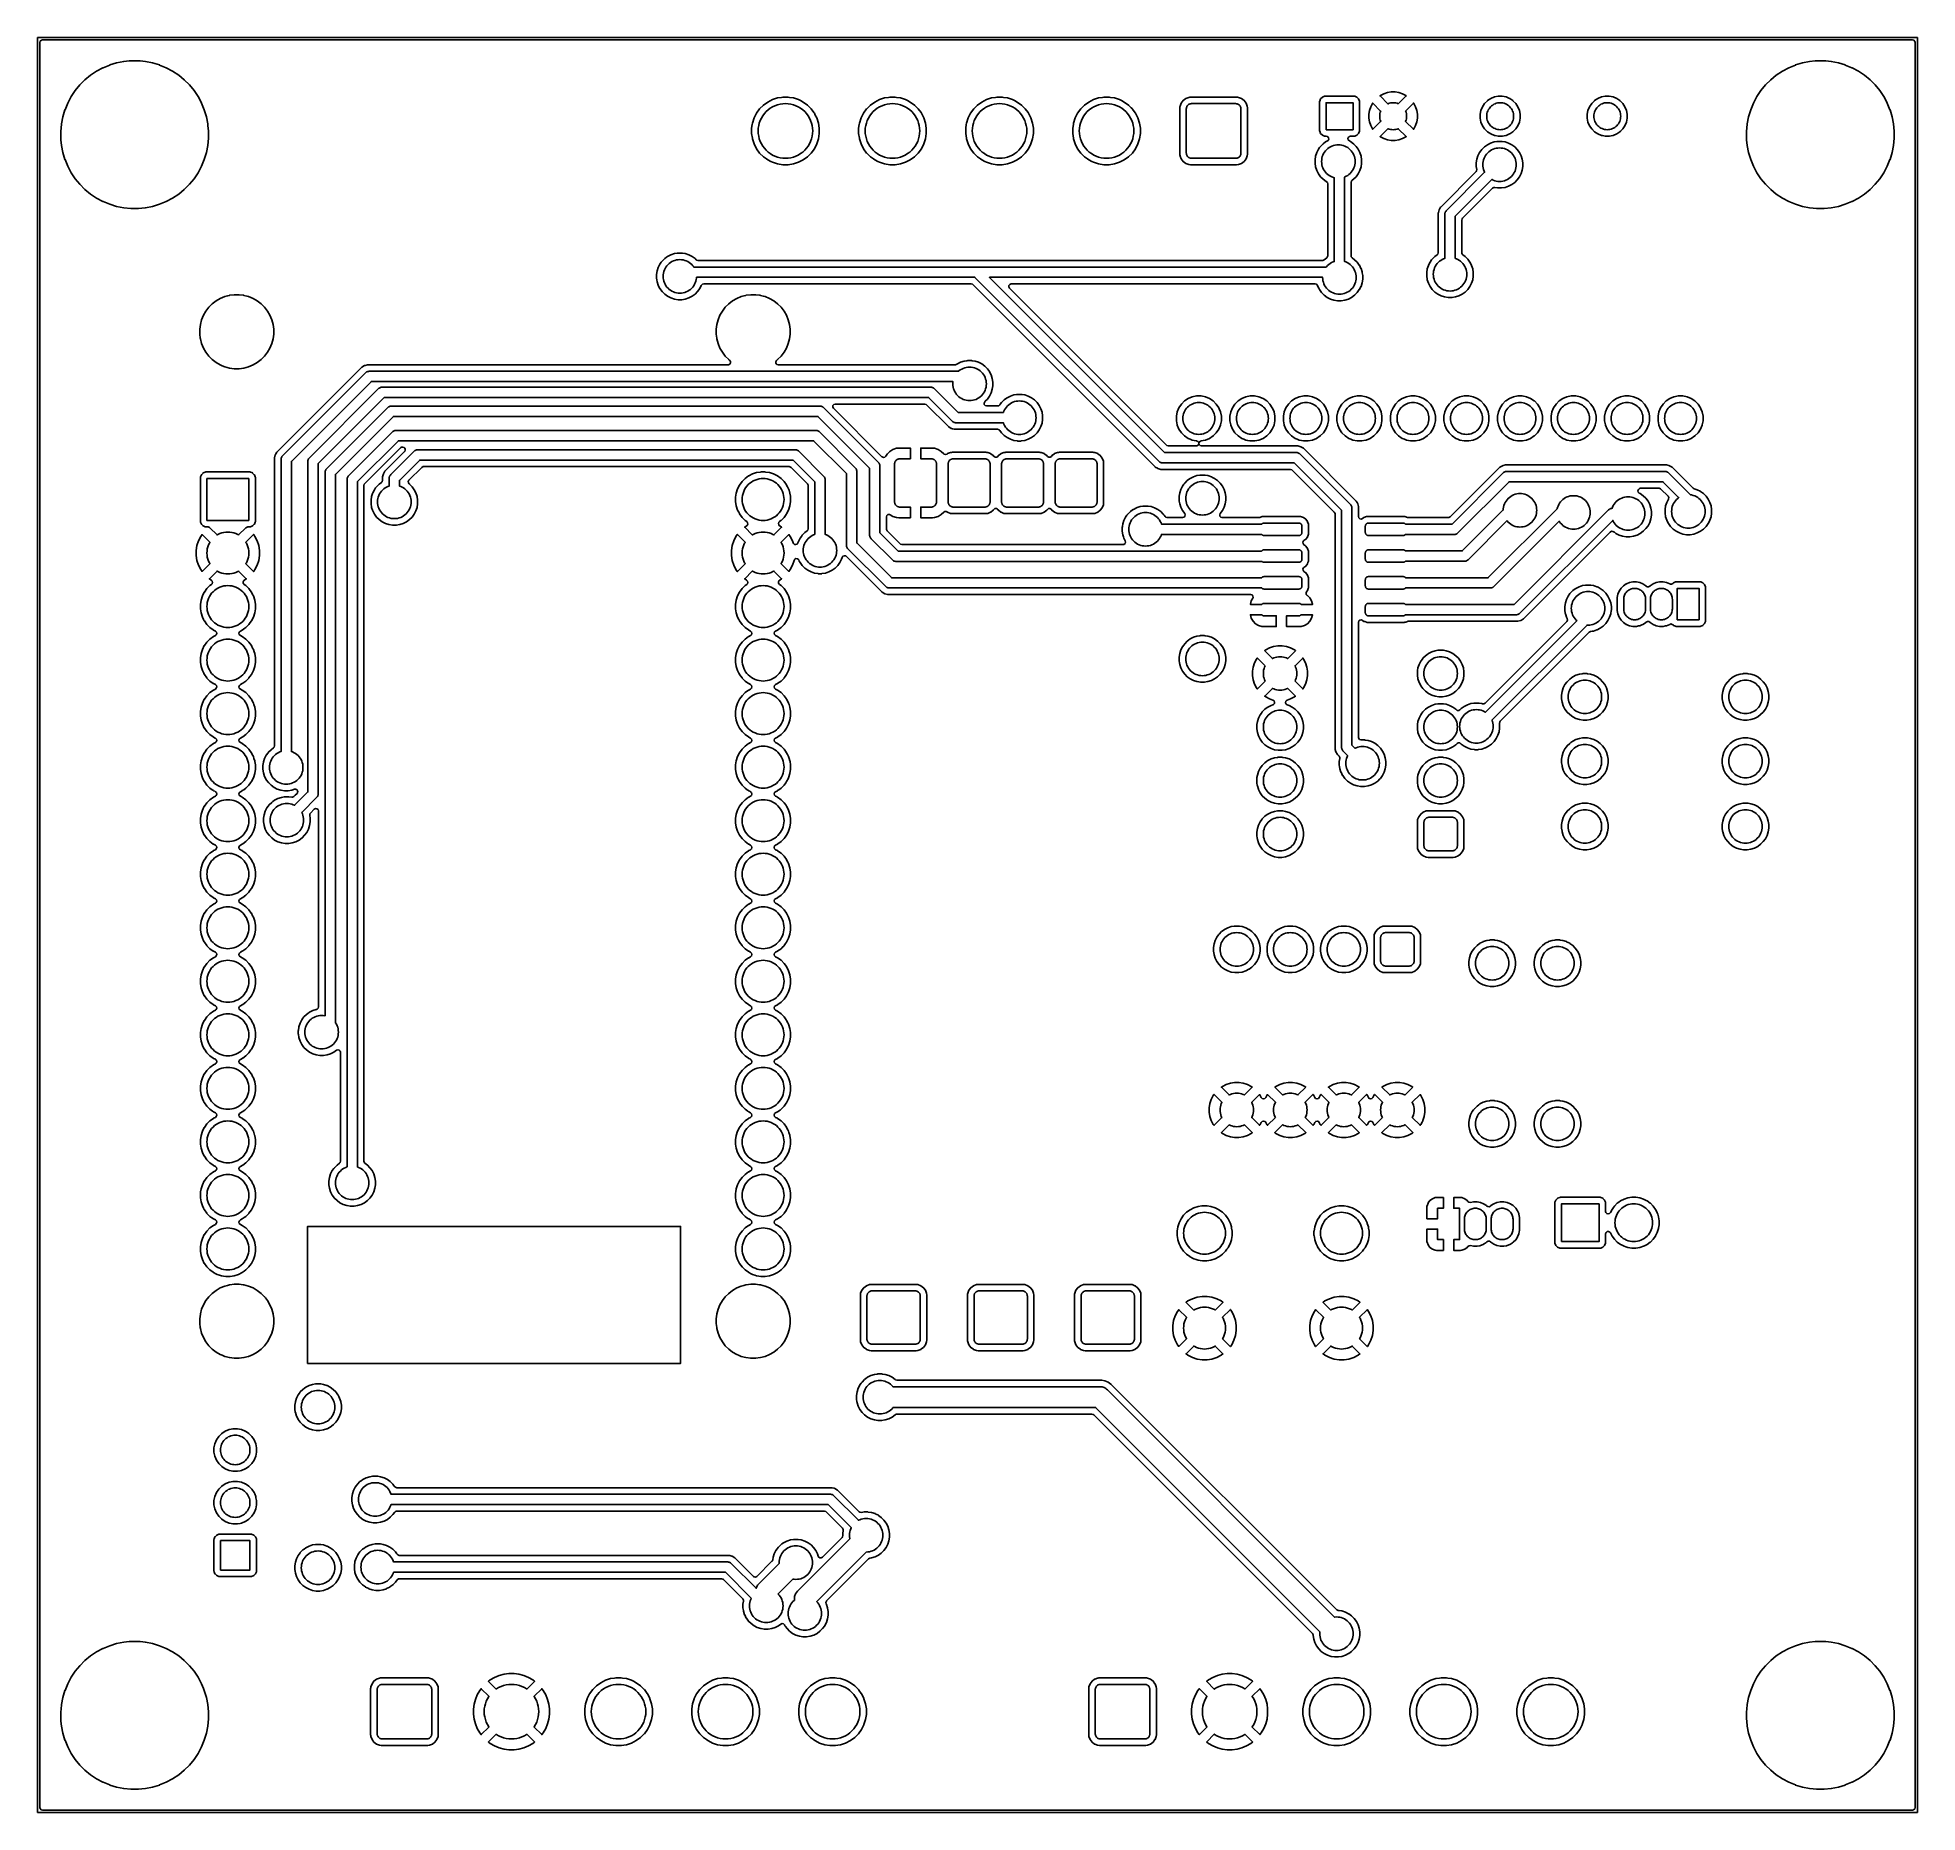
# Model space of a CAD drawing. Header units: metres. Extents: x 92.3 to 181.5, y -134.8 to -50.6.
import ezdxf

# ---------------------------------------------------------------- set-up
doc = ezdxf.new("R2010")
doc.units = ezdxf.units.M

msp = doc.modelspace()

# ---------------------------------------------------------------- linework, layer by layer
for points in [[(181.479, -134.774), (181.479, -50.576), (181.479, -50.575), (181.479, -50.575), (181.479, -50.575), (181.479, -50.575), (181.479, -50.575), (181.479, -50.575), (181.479, -50.575), (181.479, -50.575), (181.479, -50.574), (181.479, -50.574), (181.479, -50.574), (181.479, -50.574), (181.479, -50.574), (181.479, -50.574), (181.479, -50.574), (181.479, -50.574), (181.479, -50.573), (181.479, -50.573), (181.479, -50.573), (181.479, -50.573), (181.479, -50.573), (181.479, -50.573), (181.479, -50.573), (181.479, -50.573), (181.479, -50.573), (181.479, -50.573), (181.478, -50.572), (181.478, -50.572), (181.478, -50.572), (181.478, -50.572), (181.478, -50.572), (181.478, -50.572), (181.478, -50.572), (181.478, -50.572), (181.478, -50.572), (181.478, -50.572), (181.478, -50.572), (181.477, -50.571), (181.477, -50.571), (181.477, -50.571), (181.477, -50.571), (181.477, -50.571), (181.477, -50.571), (181.477, -50.571), (181.477, -50.571), (181.477, -50.571), (181.477, -50.571), (181.476, -50.571), (181.476, -50.571), (181.476, -50.571), (181.476, -50.571), (181.476, -50.571), (181.476, -50.571), (181.476, -50.571), (181.476, -50.571), (181.475, -50.571), (181.475, -50.571), (181.475, -50.571), (181.475, -50.571), (181.475, -50.571), (181.475, -50.571), (181.475, -50.571), (181.475, -50.571), (181.474, -50.571), (92.276, -50.571), (92.275, -50.571), (92.275, -50.571), (92.275, -50.571), (92.275, -50.571), (92.275, -50.571), (92.275, -50.571), (92.275, -50.571), (92.275, -50.571), (92.274, -50.571), (92.274, -50.571), (92.274, -50.571), (92.274, -50.571), (92.274, -50.571), (92.274, -50.571), (92.274, -50.571), (92.274, -50.571), (92.273, -50.571), (92.273, -50.571), (92.273, -50.571), (92.273, -50.571), (92.273, -50.571), (92.273, -50.571), (92.273, -50.571), (92.273, -50.571), (92.273, -50.571), (92.273, -50.571), (92.272, -50.572), (92.272, -50.572), (92.272, -50.572), (92.272, -50.572), (92.272, -50.572), (92.272, -50.572), (92.272, -50.572), (92.272, -50.572), (92.272, -50.572), (92.272, -50.572), (92.272, -50.572), (92.271, -50.573), (92.271, -50.573), (92.271, -50.573), (92.271, -50.573), (92.271, -50.573), (92.271, -50.573), (92.271, -50.573), (92.271, -50.573), (92.271, -50.573), (92.271, -50.573), (92.271, -50.574), (92.271, -50.574), (92.271, -50.574), (92.271, -50.574), (92.271, -50.574), (92.271, -50.574), (92.271, -50.574), (92.271, -50.574), (92.271, -50.575), (92.271, -50.575), (92.271, -50.575), (92.271, -50.575), (92.271, -50.575), (92.271, -50.575), (92.271, -50.575), (92.271, -50.575), (92.271, -50.576), (92.271, -134.774), (92.271, -134.775), (92.271, -134.775), (92.271, -134.775), (92.271, -134.775), (92.271, -134.775), (92.271, -134.775), (92.271, -134.775), (92.271, -134.775), (92.271, -134.776), (92.271, -134.776), (92.271, -134.776), (92.271, -134.776), (92.271, -134.776), (92.271, -134.776), (92.271, -134.776), (92.271, -134.776), (92.271, -134.777), (92.271, -134.777), (92.271, -134.777), (92.271, -134.777), (92.271, -134.777), (92.271, -134.777), (92.271, -134.777), (92.271, -134.777), (92.271, -134.777), (92.271, -134.777), (92.272, -134.778), (92.272, -134.778), (92.272, -134.778), (92.272, -134.778), (92.272, -134.778), (92.272, -134.778), (92.272, -134.778), (92.272, -134.778), (92.272, -134.778), (92.272, -134.778), (92.272, -134.778), (92.273, -134.779), (92.273, -134.779), (92.273, -134.779), (92.273, -134.779), (92.273, -134.779), (92.273, -134.779), (92.273, -134.779), (92.273, -134.779), (92.273, -134.779), (92.273, -134.779), (92.274, -134.779), (92.274, -134.779), (92.274, -134.779), (92.274, -134.779), (92.274, -134.779), (92.274, -134.779), (92.274, -134.779), (92.274, -134.779), (92.275, -134.779), (92.275, -134.779), (92.275, -134.779), (92.275, -134.779), (92.275, -134.779), (92.275, -134.779), (92.275, -134.779), (92.275, -134.779), (92.276, -134.779), (181.474, -134.779), (181.475, -134.779), (181.475, -134.779), (181.475, -134.779), (181.475, -134.779), (181.475, -134.779), (181.475, -134.779), (181.475, -134.779), (181.475, -134.779), (181.476, -134.779), (181.476, -134.779), (181.476, -134.779), (181.476, -134.779), (181.476, -134.779), (181.476, -134.779), (181.476, -134.779), (181.476, -134.779), (181.477, -134.779), (181.477, -134.779), (181.477, -134.779), (181.477, -134.779), (181.477, -134.779), (181.477, -134.779), (181.477, -134.779), (181.477, -134.779), (181.477, -134.779), (181.477, -134.779), (181.478, -134.778), (181.478, -134.778), (181.478, -134.778), (181.478, -134.778), (181.478, -134.778), (181.478, -134.778), (181.478, -134.778), (181.478, -134.778), (181.478, -134.778), (181.478, -134.778), (181.478, -134.778), (181.479, -134.777), (181.479, -134.777), (181.479, -134.777), (181.479, -134.777), (181.479, -134.777), (181.479, -134.777), (181.479, -134.777), (181.479, -134.777), (181.479, -134.777), (181.479, -134.777), (181.479, -134.776), (181.479, -134.776), (181.479, -134.776), (181.479, -134.776), (181.479, -134.776), (181.479, -134.776), (181.479, -134.776), (181.479, -134.776), (181.479, -134.775), (181.479, -134.775), (181.479, -134.775), (181.479, -134.775), (181.479, -134.775), (181.479, -134.775), (181.479, -134.775), (181.479, -134.775), (181.479, -134.774)], [(92.381, -50.8), (92.381, -134.55), (92.391, -134.6), (92.435, -134.65), (92.5, -134.669), (181.25, -134.669), (181.3, -134.659), (181.35, -134.615), (181.369, -134.55), (181.369, -50.8), (181.359, -50.75), (181.315, -50.7), (181.25, -50.681), (92.5, -50.681), (92.45, -50.691), (92.4, -50.735), (92.381, -50.8)], [(93.369, -55.003), (93.369, -55.003), (93.369, -55.003), (93.369, -55.003), (93.369, -55.003), (93.369, -55.347), (93.369, -55.347), (93.369, -55.347), (93.369, -55.347), (93.37, -55.347), (93.376, -55.416), (93.403, -55.69), (93.403, -55.69), (93.403, -55.69), (93.403, -55.69), (93.403, -55.69), (93.47, -56.028), (93.47, -56.028), (93.47, -56.028), (93.47, -56.028), (93.471, -56.028), (93.57, -56.357), (93.57, -56.357), (93.57, -56.357), (93.57, -56.358), (93.571, -56.358), (93.702, -56.675), (93.702, -56.675), (93.702, -56.675), (93.702, -56.676), (93.702, -56.676), (93.702, -56.676), (93.702, -56.676), (93.864, -56.979), (93.865, -56.979), (93.865, -56.979), (93.865, -56.979), (93.865, -56.979), (93.865, -56.979), (93.865, -56.979), (93.865, -56.979), (93.865, -56.98), (93.865, -56.98), (94.056, -57.266), (94.056, -57.266), (94.056, -57.266), (94.056, -57.266), (94.056, -57.266), (94.056, -57.266), (94.056, -57.266), (94.056, -57.266), (94.056, -57.266), (94.056, -57.266), (94.274, -57.532), (94.274, -57.532), (94.274, -57.532), (94.275, -57.532), (94.275, -57.532), (94.518, -57.775), (94.518, -57.775), (94.518, -57.775), (94.518, -57.776), (94.518, -57.776), (94.518, -57.776), (94.518, -57.776), (94.518, -57.776), (94.518, -57.776), (94.784, -57.994), (94.784, -57.994), (94.784, -57.994), (94.784, -57.994), (94.784, -57.994), (95.07, -58.185), (95.071, -58.185), (95.071, -58.185), (95.071, -58.185), (95.071, -58.185), (95.071, -58.185), (95.071, -58.186), (95.071, -58.186), (95.071, -58.186), (95.374, -58.348), (95.374, -58.348), (95.374, -58.348), (95.374, -58.348), (95.374, -58.348), (95.375, -58.348), (95.375, -58.348), (95.692, -58.479), (95.692, -58.48), (95.693, -58.48), (95.693, -58.48), (95.693, -58.48), (96.022, -58.579), (96.022, -58.58), (96.022, -58.58), (96.022, -58.58), (96.022, -58.58), (96.36, -58.647), (96.36, -58.647), (96.36, -58.647), (96.36, -58.647), (96.36, -58.647), (96.703, -58.68), (96.703, -58.681), (96.703, -58.681), (96.703, -58.681), (96.703, -58.681), (97.047, -58.681), (97.047, -58.681), (97.047, -58.681), (97.047, -58.681), (97.047, -58.68), (97.39, -58.647), (97.39, -58.647), (97.39, -58.647), (97.39, -58.647), (97.39, -58.647), (97.728, -58.58), (97.728, -58.58), (97.728, -58.58), (97.728, -58.58), (97.728, -58.579), (98.057, -58.48), (98.057, -58.48), (98.057, -58.48), (98.058, -58.48), (98.058, -58.479), (98.375, -58.348), (98.375, -58.348), (98.376, -58.348), (98.376, -58.348), (98.376, -58.348), (98.679, -58.186), (98.679, -58.185), (98.679, -58.185), (98.679, -58.185), (98.68, -58.185), (98.966, -57.994), (98.966, -57.994), (98.966, -57.994), (98.966, -57.994), (98.966, -57.994), (99.232, -57.776), (99.232, -57.776), (99.232, -57.776), (99.232, -57.775), (99.232, -57.775), (99.475, -57.532), (99.475, -57.532), (99.476, -57.532), (99.476, -57.532), (99.476, -57.532), (99.694, -57.266), (99.694, -57.266), (99.694, -57.266), (99.694, -57.266), (99.694, -57.266), (99.885, -56.98), (99.885, -56.979), (99.885, -56.979), (99.885, -56.979), (99.886, -56.979), (100.048, -56.676), (100.048, -56.676), (100.048, -56.676), (100.048, -56.675), (100.048, -56.675), (100.179, -56.358), (100.18, -56.358), (100.18, -56.357), (100.18, -56.357), (100.18, -56.357), (100.279, -56.028), (100.28, -56.028), (100.28, -56.028), (100.28, -56.028), (100.28, -56.028), (100.347, -55.69), (100.347, -55.69), (100.347, -55.69), (100.347, -55.69), (100.347, -55.69), (100.38, -55.347), (100.38, -55.347), (100.38, -55.347), (100.38, -55.347), (100.38, -55.347), (100.38, -55.003), (100.38, -55.003), (100.38, -55.003), (100.38, -55.003), (100.38, -55.003), (100.368, -54.874), (100.356, -54.756), (100.347, -54.66), (100.347, -54.66), (100.347, -54.66), (100.347, -54.66), (100.347, -54.66), (100.28, -54.322), (100.28, -54.322), (100.28, -54.322), (100.28, -54.322), (100.28, -54.322), (100.28, -54.322), (100.279, -54.322), (100.18, -53.993), (100.18, -53.993), (100.18, -53.993), (100.18, -53.992), (100.179, -53.992), (100.048, -53.675), (100.048, -53.675), (100.048, -53.674), (100.048, -53.674), (100.048, -53.674), (100.013, -53.609), (99.886, -53.371), (99.886, -53.371), (99.885, -53.371), (99.885, -53.371), (99.885, -53.371), (99.885, -53.371), (99.885, -53.371), (99.885, -53.37), (99.694, -53.084), (99.694, -53.084), (99.694, -53.084), (99.694, -53.084), (99.694, -53.084), (99.476, -52.818), (99.476, -52.818), (99.476, -52.818), (99.476, -52.818), (99.476, -52.818), (99.476, -52.818), (99.475, -52.818), (99.475, -52.818), (99.475, -52.818), (99.232, -52.575), (99.232, -52.575), (99.232, -52.574), (99.232, -52.574), (99.232, -52.574), (98.966, -52.356), (98.966, -52.356), (98.966, -52.356), (98.966, -52.356), (98.966, -52.356), (98.966, -52.356), (98.966, -52.356), (98.966, -52.356), (98.966, -52.356), (98.68, -52.165), (98.68, -52.165), (98.679, -52.165), (98.679, -52.165), (98.679, -52.165), (98.679, -52.165), (98.679, -52.165), (98.679, -52.165), (98.679, -52.165), (98.679, -52.165), (98.679, -52.165), (98.679, -52.165), (98.679, -52.165), (98.679, -52.165), (98.679, -52.164), (98.376, -52.002), (98.376, -52.002), (98.376, -52.002), (98.376, -52.002), (98.375, -52.002), (98.375, -52.002), (98.375, -52.002), (98.375, -52.002), (98.058, -51.871), (98.058, -51.87), (98.057, -51.87), (98.057, -51.87), (98.057, -51.87), (97.728, -51.771), (97.728, -51.77), (97.728, -51.77), (97.728, -51.77), (97.728, -51.77), (97.39, -51.703), (97.39, -51.703), (97.39, -51.703), (97.39, -51.703), (97.39, -51.703), (97.39, -51.703), (97.132, -51.678), (97.047, -51.67), (97.047, -51.67), (97.047, -51.67), (97.047, -51.67), (97.047, -51.67), (96.703, -51.67), (96.703, -51.67), (96.703, -51.67), (96.703, -51.67), (96.703, -51.67), (96.624, -51.677), (96.36, -51.703), (96.36, -51.703), (96.36, -51.703), (96.36, -51.703), (96.36, -51.703), (96.022, -51.77), (96.022, -51.77), (96.022, -51.77), (96.022, -51.77), (96.022, -51.771), (95.693, -51.87), (95.693, -51.87), (95.693, -51.87), (95.692, -51.87), (95.692, -51.871), (95.375, -52.002), (95.375, -52.002), (95.375, -52.002), (95.374, -52.002), (95.374, -52.002), (95.374, -52.002), (95.374, -52.002), (95.071, -52.164), (95.071, -52.165), (95.071, -52.165), (95.071, -52.165), (95.071, -52.165), (95.071, -52.165), (95.071, -52.165), (95.071, -52.165), (95.07, -52.165), (95.07, -52.165), (94.784, -52.356), (94.784, -52.356), (94.784, -52.356), (94.784, -52.356), (94.784, -52.356), (94.784, -52.356), (94.784, -52.356), (94.784, -52.356), (94.784, -52.356), (94.784, -52.356), (94.518, -52.574), (94.518, -52.574), (94.518, -52.574), (94.518, -52.575), (94.518, -52.575), (94.275, -52.818), (94.275, -52.818), (94.274, -52.818), (94.274, -52.818), (94.274, -52.818), (94.056, -53.084), (94.056, -53.084), (94.056, -53.084), (94.056, -53.084), (94.056, -53.084), (94.056, -53.084), (94.056, -53.084), (94.056, -53.084), (94.056, -53.084), (94.056, -53.084), (93.865, -53.37), (93.865, -53.37), (93.865, -53.371), (93.865, -53.371), (93.865, -53.371), (93.865, -53.371), (93.865, -53.371), (93.865, -53.371), (93.865, -53.371), (93.864, -53.371), (93.702, -53.674), (93.702, -53.674), (93.702, -53.674), (93.702, -53.674), (93.702, -53.675), (93.702, -53.675), (93.702, -53.675), (93.702, -53.675), (93.571, -53.992), (93.57, -53.992), (93.57, -53.993), (93.57, -53.993), (93.57, -53.993), (93.471, -54.322), (93.47, -54.322), (93.47, -54.322), (93.47, -54.322), (93.47, -54.322), (93.403, -54.66), (93.403, -54.66), (93.403, -54.66), (93.403, -54.66), (93.403, -54.66), (93.382, -54.874), (93.37, -55.003), (93.369, -55.003)], [(173.369, -55.003), (173.369, -55.003), (173.369, -55.003), (173.369, -55.003), (173.369, -55.003), (173.369, -55.347), (173.369, -55.347), (173.369, -55.347), (173.369, -55.347), (173.37, -55.347), (173.376, -55.416), (173.403, -55.69), (173.403, -55.69), (173.403, -55.69), (173.403, -55.69), (173.403, -55.69), (173.47, -56.028), (173.47, -56.028), (173.47, -56.028), (173.47, -56.028), (173.471, -56.028), (173.57, -56.357), (173.57, -56.357), (173.57, -56.357), (173.57, -56.358), (173.571, -56.358), (173.702, -56.675), (173.702, -56.675), (173.702, -56.675), (173.702, -56.676), (173.702, -56.676), (173.702, -56.676), (173.702, -56.676), (173.864, -56.979), (173.865, -56.979), (173.865, -56.979), (173.865, -56.979), (173.865, -56.979), (173.865, -56.979), (173.865, -56.979), (173.865, -56.979), (173.865, -56.98), (173.865, -56.98), (174.056, -57.266), (174.056, -57.266), (174.056, -57.266), (174.056, -57.266), (174.056, -57.266), (174.056, -57.266), (174.056, -57.266), (174.056, -57.266), (174.056, -57.266), (174.056, -57.266), (174.274, -57.532), (174.274, -57.532), (174.274, -57.532), (174.275, -57.532), (174.275, -57.532), (174.518, -57.775), (174.518, -57.775), (174.518, -57.775), (174.518, -57.776), (174.518, -57.776), (174.518, -57.776), (174.518, -57.776), (174.518, -57.776), (174.518, -57.776), (174.784, -57.994), (174.784, -57.994), (174.784, -57.994), (174.784, -57.994), (174.784, -57.994), (175.07, -58.185), (175.071, -58.185), (175.071, -58.185), (175.071, -58.185), (175.071, -58.185), (175.071, -58.185), (175.071, -58.186), (175.071, -58.186), (175.071, -58.186), (175.374, -58.348), (175.374, -58.348), (175.374, -58.348), (175.374, -58.348), (175.374, -58.348), (175.375, -58.348), (175.375, -58.348), (175.692, -58.479), (175.692, -58.48), (175.693, -58.48), (175.693, -58.48), (175.693, -58.48), (176.022, -58.579), (176.022, -58.58), (176.022, -58.58), (176.022, -58.58), (176.022, -58.58), (176.36, -58.647), (176.36, -58.647), (176.36, -58.647), (176.36, -58.647), (176.36, -58.647), (176.703, -58.68), (176.703, -58.681), (176.703, -58.681), (176.703, -58.681), (176.703, -58.681), (177.047, -58.681), (177.047, -58.681), (177.047, -58.681), (177.047, -58.681), (177.047, -58.68), (177.39, -58.647), (177.39, -58.647), (177.39, -58.647), (177.39, -58.647), (177.39, -58.647), (177.728, -58.58), (177.728, -58.58), (177.728, -58.58), (177.728, -58.58), (177.728, -58.579), (178.057, -58.48), (178.057, -58.48), (178.057, -58.48), (178.058, -58.48), (178.058, -58.479), (178.375, -58.348), (178.375, -58.348), (178.376, -58.348), (178.376, -58.348), (178.376, -58.348), (178.679, -58.186), (178.679, -58.185), (178.679, -58.185), (178.679, -58.185), (178.68, -58.185), (178.966, -57.994), (178.966, -57.994), (178.966, -57.994), (178.966, -57.994), (178.966, -57.994), (179.232, -57.776), (179.232, -57.776), (179.232, -57.776), (179.232, -57.775), (179.232, -57.775), (179.475, -57.532), (179.475, -57.532), (179.476, -57.532), (179.476, -57.532), (179.476, -57.532), (179.694, -57.266), (179.694, -57.266), (179.694, -57.266), (179.694, -57.266), (179.694, -57.266), (179.885, -56.98), (179.885, -56.979), (179.885, -56.979), (179.885, -56.979), (179.886, -56.979), (180.048, -56.676), (180.048, -56.676), (180.048, -56.676), (180.048, -56.675), (180.048, -56.675), (180.179, -56.358), (180.18, -56.358), (180.18, -56.357), (180.18, -56.357), (180.18, -56.357), (180.279, -56.028), (180.28, -56.028), (180.28, -56.028), (180.28, -56.028), (180.28, -56.028), (180.347, -55.69), (180.347, -55.69), (180.347, -55.69), (180.347, -55.69), (180.347, -55.69), (180.38, -55.347), (180.38, -55.347), (180.38, -55.347), (180.38, -55.347), (180.38, -55.347), (180.38, -55.003), (180.38, -55.003), (180.38, -55.003), (180.38, -55.003), (180.38, -55.003), (180.347, -54.66), (180.347, -54.66), (180.347, -54.66), (180.347, -54.66), (180.347, -54.66), (180.28, -54.322), (180.28, -54.322), (180.28, -54.322), (180.28, -54.322), (180.279, -54.322), (180.18, -53.993), (180.18, -53.993), (180.18, -53.993), (180.18, -53.992), (180.179, -53.992), (180.048, -53.675), (180.048, -53.675), (180.048, -53.674), (180.048, -53.674), (180.048, -53.674), (180.013, -53.609), (179.886, -53.371), (179.886, -53.371), (179.885, -53.371), (179.885, -53.371), (179.885, -53.371), (179.885, -53.371), (179.885, -53.371), (179.885, -53.37), (179.694, -53.084), (179.694, -53.084), (179.694, -53.084), (179.694, -53.084), (179.694, -53.084), (179.476, -52.818), (179.476, -52.818), (179.476, -52.818), (179.476, -52.818), (179.476, -52.818), (179.476, -52.818), (179.475, -52.818), (179.475, -52.818), (179.475, -52.818), (179.232, -52.575), (179.232, -52.575), (179.232, -52.574), (179.232, -52.574), (179.232, -52.574), (178.966, -52.356), (178.966, -52.356), (178.966, -52.356), (178.966, -52.356), (178.966, -52.356), (178.966, -52.356), (178.966, -52.356), (178.966, -52.356), (178.966, -52.356), (178.68, -52.165), (178.68, -52.165), (178.679, -52.165), (178.679, -52.165), (178.679, -52.165), (178.679, -52.165), (178.679, -52.165), (178.679, -52.165), (178.679, -52.165), (178.679, -52.165), (178.679, -52.165), (178.679, -52.165), (178.679, -52.165), (178.679, -52.165), (178.679, -52.164), (178.376, -52.002), (178.376, -52.002), (178.376, -52.002), (178.376, -52.002), (178.375, -52.002), (178.375, -52.002), (178.375, -52.002), (178.375, -52.002), (178.058, -51.871), (178.058, -51.87), (178.057, -51.87), (178.057, -51.87), (178.057, -51.87), (177.728, -51.771), (177.728, -51.77), (177.728, -51.77), (177.728, -51.77), (177.728, -51.77), (177.39, -51.703), (177.39, -51.703), (177.39, -51.703), (177.39, -51.703), (177.39, -51.703), (177.39, -51.703), (177.132, -51.678), (177.047, -51.67), (177.047, -51.67), (177.047, -51.67), (177.047, -51.67), (177.047, -51.67), (176.703, -51.67), (176.703, -51.67), (176.703, -51.67), (176.703, -51.67), (176.703, -51.67), (176.624, -51.677), (176.36, -51.703), (176.36, -51.703), (176.36, -51.703), (176.36, -51.703), (176.36, -51.703), (176.022, -51.77), (176.022, -51.77), (176.022, -51.77), (176.022, -51.77), (176.022, -51.771), (175.693, -51.87), (175.693, -51.87), (175.693, -51.87), (175.692, -51.87), (175.692, -51.871), (175.375, -52.002), (175.375, -52.002), (175.375, -52.002), (175.374, -52.002), (175.374, -52.002), (175.374, -52.002), (175.374, -52.002), (175.071, -52.164), (175.071, -52.165), (175.071, -52.165), (175.071, -52.165), (175.071, -52.165), (175.071, -52.165), (175.071, -52.165), (175.071, -52.165), (175.07, -52.165), (175.07, -52.165), (174.784, -52.356), (174.784, -52.356), (174.784, -52.356), (174.784, -52.356), (174.784, -52.356), (174.784, -52.356), (174.784, -52.356), (174.784, -52.356), (174.784, -52.356), (174.784, -52.356), (174.518, -52.574), (174.518, -52.574), (174.518, -52.574), (174.518, -52.575), (174.518, -52.575), (174.275, -52.818), (174.275, -52.818), (174.274, -52.818), (174.274, -52.818), (174.274, -52.818), (174.056, -53.084), (174.056, -53.084), (174.056, -53.084), (174.056, -53.084), (174.056, -53.084), (174.056, -53.084), (174.056, -53.084), (174.056, -53.084), (174.056, -53.084), (174.056, -53.084), (173.865, -53.37), (173.865, -53.37), (173.865, -53.371), (173.865, -53.371), (173.865, -53.371), (173.865, -53.371), (173.865, -53.371), (173.865, -53.371), (173.865, -53.371), (173.864, -53.371), (173.702, -53.674), (173.702, -53.674), (173.702, -53.674), (173.702, -53.674), (173.702, -53.675), (173.702, -53.675), (173.702, -53.675), (173.702, -53.675), (173.571, -53.992), (173.57, -53.992), (173.57, -53.993), (173.57, -53.993), (173.57, -53.993), (173.471, -54.322), (173.47, -54.322), (173.47, -54.322), (173.47, -54.322), (173.47, -54.322), (173.403, -54.66), (173.403, -54.66), (173.403, -54.66), (173.403, -54.66), (173.403, -54.66), (173.382, -54.874), (173.37, -55.003), (173.369, -55.003)], [(121.645, -61.813), (121.645, -61.813), (121.645, -61.813), (121.644, -61.813), (121.644, -61.813), (121.644, -61.813), (121.644, -61.813), (121.644, -61.813), (121.644, -61.813), (121.644, -61.813), (121.644, -61.987), (121.644, -61.987), (121.644, -61.987), (121.644, -61.987), (121.644, -61.987), (121.644, -61.987), (121.644, -61.987), (121.645, -61.987), (121.645, -61.987), (121.645, -61.987), (121.656, -62.058), (121.672, -62.158), (121.672, -62.159), (121.672, -62.159), (121.672, -62.159), (121.672, -62.159), (121.672, -62.159), (121.672, -62.159), (121.672, -62.159), (121.672, -62.159), (121.672, -62.159), (121.725, -62.324), (121.725, -62.324), (121.725, -62.324), (121.725, -62.324), (121.726, -62.324), (121.726, -62.324), (121.726, -62.324), (121.726, -62.325), (121.726, -62.325), (121.726, -62.325), (121.804, -62.479), (121.804, -62.479), (121.804, -62.479), (121.804, -62.479), (121.805, -62.479), (121.805, -62.479), (121.805, -62.479), (121.805, -62.48), (121.805, -62.48), (121.805, -62.48), (121.907, -62.62), (121.907, -62.62), (121.907, -62.62), (121.907, -62.62), (121.907, -62.62), (121.907, -62.62), (121.907, -62.62), (121.907, -62.62), (121.907, -62.62), (121.907, -62.62), (122.03, -62.743), (122.03, -62.743), (122.03, -62.743), (122.03, -62.743), (122.03, -62.743), (122.03, -62.743), (122.03, -62.743), (122.03, -62.743), (122.03, -62.743), (122.03, -62.743), (122.17, -62.845), (122.17, -62.845), (122.17, -62.845), (122.171, -62.845), (122.171, -62.845), (122.171, -62.845), (122.171, -62.846), (122.171, -62.846), (122.171, -62.846), (122.171, -62.846), (122.325, -62.924), (122.325, -62.924), (122.325, -62.924), (122.326, -62.924), (122.326, -62.924), (122.326, -62.924), (122.326, -62.925), (122.326, -62.925), (122.326, -62.925), (122.326, -62.925), (122.491, -62.978), (122.491, -62.978), (122.491, -62.978), (122.491, -62.978), (122.491, -62.978), (122.491, -62.978), (122.491, -62.978), (122.491, -62.978), (122.491, -62.978), (122.492, -62.978), (122.663, -63.005), (122.663, -63.005), (122.663, -63.005), (122.663, -63.006), (122.663, -63.006), (122.663, -63.006), (122.663, -63.006), (122.663, -63.006), (122.663, -63.006), (122.663, -63.006), (122.837, -63.006), (122.837, -63.006), (122.837, -63.006), (122.837, -63.006), (122.837, -63.006), (122.837, -63.006), (122.837, -63.006), (122.837, -63.005), (122.837, -63.005), (122.837, -63.005), (123.008, -62.978), (123.009, -62.978), (123.009, -62.978), (123.009, -62.978), (123.009, -62.978), (123.009, -62.978), (123.009, -62.978), (123.009, -62.978), (123.009, -62.978), (123.009, -62.978), (123.174, -62.925), (123.174, -62.925), (123.174, -62.925), (123.174, -62.925), (123.174, -62.924), (123.174, -62.924), (123.174, -62.924), (123.175, -62.924), (123.175, -62.924), (123.175, -62.924), (123.329, -62.846), (123.329, -62.846), (123.329, -62.846), (123.329, -62.846), (123.329, -62.845), (123.329, -62.845), (123.329, -62.845), (123.33, -62.845), (123.33, -62.845), (123.33, -62.845), (123.47, -62.743), (123.47, -62.743), (123.47, -62.743), (123.47, -62.743), (123.47, -62.743), (123.47, -62.743), (123.47, -62.743), (123.47, -62.743), (123.47, -62.743), (123.47, -62.743), (123.593, -62.62), (123.593, -62.62), (123.593, -62.62), (123.593, -62.62), (123.593, -62.62), (123.593, -62.62), (123.593, -62.62), (123.593, -62.62), (123.593, -62.62), (123.593, -62.62), (123.695, -62.48), (123.695, -62.48), (123.695, -62.48), (123.695, -62.479), (123.695, -62.479), (123.695, -62.479), (123.696, -62.479), (123.696, -62.479), (123.696, -62.479), (123.696, -62.479), (123.767, -62.338), (123.776, -62.321), (123.823, -62.272), (123.883, -62.256), (136.57, -62.256), (136.635, -62.275), (136.655, -62.291), (145.308, -70.944), (145.309, -70.944), (145.309, -70.944), (145.309, -70.944), (145.309, -70.944), (145.309, -70.944), (145.309, -70.944), (145.309, -70.944), (145.309, -70.945), (145.309, -70.945), (145.309, -70.945), (145.309, -70.945), (145.309, -70.945), (145.309, -70.945), (145.309, -70.945), (145.412, -71.004), (145.412, -71.004), (145.435, -71.017), (145.435, -71.017), (145.435, -71.017), (145.435, -71.017), (145.435, -71.018), (145.435, -71.018), (145.436, -71.018), (145.436, -71.018), (145.436, -71.018), (145.436, -71.018), (145.436, -71.018), (145.436, -71.018), (145.436, -71.018), (145.436, -71.018), (145.436, -71.018), (145.576, -71.055), (145.576, -71.055), (145.576, -71.055), (145.577, -71.055), (145.577, -71.055), (145.577, -71.055), (145.577, -71.055), (145.577, -71.055), (145.577, -71.055), (145.577, -71.056), (145.577, -71.056), (145.577, -71.056), (145.577, -71.056), (145.577, -71.056), (145.578, -71.056), (151.72, -71.056), (151.785, -71.075), (151.805, -71.091), (153.809, -73.095), (153.842, -73.155), (153.844, -73.18), (153.844, -84.322), (153.844, -84.323), (153.844, -84.323), (153.844, -84.323), (153.844, -84.323), (153.844, -84.323), (153.845, -84.323), (153.845, -84.323), (153.845, -84.323), (153.845, -84.323), (153.845, -84.323), (153.845, -84.323), (153.845, -84.324), (153.845, -84.324), (153.845, -84.324), (153.853, -84.355), (153.853, -84.355), (153.882, -84.464), (153.882, -84.464), (153.882, -84.464), (153.882, -84.464), (153.882, -84.464), (153.882, -84.464), (153.882, -84.464), (153.882, -84.464), (153.882, -84.464), (153.882, -84.465), (153.882, -84.465), (153.883, -84.465), (153.883, -84.465), (153.883, -84.465), (153.883, -84.465), (153.955, -84.591), (153.955, -84.591), (153.955, -84.591), (153.955, -84.591), (153.955, -84.591), (153.955, -84.591), (153.955, -84.591), (153.955, -84.591), (153.956, -84.591), (153.956, -84.591), (153.956, -84.591), (153.956, -84.591), (153.956, -84.591), (153.956, -84.591), (153.956, -84.592), (154.033, -84.669), (154.066, -84.728), (154.067, -84.772), (154.045, -84.913), (154.045, -84.913), (154.045, -84.913), (154.044, -84.913), (154.044, -84.913), (154.044, -84.913), (154.044, -84.913), (154.044, -84.913), (154.044, -84.913), (154.044, -84.913), (154.044, -85.087), (154.044, -85.087), (154.044, -85.087), (154.044, -85.087), (154.044, -85.087), (154.044, -85.087), (154.044, -85.087), (154.045, -85.087), (154.045, -85.087), (154.045, -85.087), (154.056, -85.158), (154.072, -85.258), (154.072, -85.259), (154.072, -85.259), (154.072, -85.259), (154.072, -85.259), (154.072, -85.259), (154.072, -85.259), (154.072, -85.259), (154.072, -85.259), (154.072, -85.259), (154.125, -85.424), (154.125, -85.424), (154.125, -85.424), (154.125, -85.424), (154.126, -85.424), (154.126, -85.424), (154.126, -85.424), (154.126, -85.425), (154.126, -85.425), (154.126, -85.425), (154.204, -85.579), (154.204, -85.579), (154.204, -85.579), (154.204, -85.579), (154.205, -85.579), (154.205, -85.579), (154.205, -85.579), (154.205, -85.58), (154.205, -85.58), (154.205, -85.58), (154.307, -85.72), (154.307, -85.72), (154.307, -85.72), (154.307, -85.72), (154.307, -85.72), (154.307, -85.72), (154.307, -85.72), (154.307, -85.72), (154.307, -85.72), (154.307, -85.72), (154.43, -85.843), (154.43, -85.843), (154.43, -85.843), (154.43, -85.843), (154.43, -85.843), (154.43, -85.843), (154.43, -85.843), (154.43, -85.843), (154.43, -85.843), (154.43, -85.843), (154.57, -85.945), (154.57, -85.945), (154.57, -85.945), (154.571, -85.945), (154.571, -85.945), (154.571, -85.945), (154.571, -85.946), (154.571, -85.946), (154.571, -85.946), (154.571, -85.946), (154.725, -86.024), (154.725, -86.024), (154.725, -86.024), (154.726, -86.024), (154.726, -86.024), (154.726, -86.024), (154.726, -86.025), (154.726, -86.025), (154.726, -86.025), (154.726, -86.025), (154.891, -86.078), (154.891, -86.078), (154.891, -86.078), (154.891, -86.078), (154.891, -86.078), (154.891, -86.078), (154.891, -86.078), (154.891, -86.078), (154.891, -86.078), (154.892, -86.078), (155.063, -86.105), (155.063, -86.105), (155.063, -86.105), (155.063, -86.106), (155.063, -86.106), (155.063, -86.106), (155.063, -86.106), (155.063, -86.106), (155.063, -86.106), (155.063, -86.106), (155.237, -86.106), (155.237, -86.106), (155.237, -86.106), (155.237, -86.106), (155.237, -86.106), (155.237, -86.106), (155.237, -86.106), (155.237, -86.105), (155.237, -86.105), (155.237, -86.105), (155.408, -86.078), (155.409, -86.078), (155.409, -86.078), (155.409, -86.078), (155.409, -86.078), (155.409, -86.078), (155.409, -86.078), (155.409, -86.078), (155.409, -86.078), (155.409, -86.078), (155.574, -86.025), (155.574, -86.025), (155.574, -86.025), (155.574, -86.025), (155.574, -86.024), (155.574, -86.024), (155.574, -86.024), (155.575, -86.024), (155.575, -86.024), (155.575, -86.024), (155.729, -85.946), (155.729, -85.946), (155.729, -85.946), (155.729, -85.946), (155.729, -85.945), (155.729, -85.945), (155.729, -85.945), (155.73, -85.945), (155.73, -85.945), (155.73, -85.945), (155.87, -85.843), (155.87, -85.843), (155.87, -85.843), (155.87, -85.843), (155.87, -85.843), (155.87, -85.843), (155.87, -85.843), (155.87, -85.843), (155.87, -85.843), (155.87, -85.843), (155.976, -85.737), (155.993, -85.72), (155.993, -85.72), (155.993, -85.72), (155.993, -85.72), (155.993, -85.72), (155.993, -85.72), (155.993, -85.72), (155.993, -85.72), (155.993, -85.72), (155.993, -85.72), (156.095, -85.58), (156.095, -85.58), (156.095, -85.58), (156.095, -85.579), (156.095, -85.579), (156.095, -85.579), (156.096, -85.579), (156.096, -85.579), (156.096, -85.579), (156.096, -85.579), (156.174, -85.425), (156.174, -85.425), (156.174, -85.425), (156.174, -85.424), (156.174, -85.424), (156.174, -85.424), (156.175, -85.424), (156.175, -85.424), (156.175, -85.424), (156.175, -85.424), (156.228, -85.259), (156.228, -85.259), (156.228, -85.259), (156.228, -85.259), (156.228, -85.259), (156.228, -85.259), (156.228, -85.259), (156.228, -85.259), (156.228, -85.259), (156.228, -85.258), (156.255, -85.087), (156.255, -85.087), (156.255, -85.087), (156.255, -85.087), (156.255, -85.087), (156.255, -85.087), (156.255, -85.087), (156.255, -85.087), (156.255, -85.087), (156.255, -85.087), (156.255, -84.913), (156.255, -84.913), (156.255, -84.913), (156.255, -84.913), (156.255, -84.913), (156.255, -84.913), (156.255, -84.913), (156.255, -84.913), (156.255, -84.913), (156.255, -84.913), (156.228, -84.742), (156.228, -84.741), (156.228, -84.741), (156.228, -84.741), (156.228, -84.741), (156.228, -84.741), (156.228, -84.741), (156.228, -84.741), (156.228, -84.741), (156.228, -84.741), (156.175, -84.576), (156.175, -84.576), (156.175, -84.576), (156.175, -84.576), (156.174, -84.576), (156.174, -84.576), (156.174, -84.576), (156.174, -84.575), (156.174, -84.575), (156.174, -84.575), (156.096, -84.421), (156.096, -84.421), (156.096, -84.421), (156.096, -84.421), (156.095, -84.421), (156.095, -84.421), (156.095, -84.421), (156.095, -84.42), (156.095, -84.42), (156.095, -84.42), (155.993, -84.28), (155.993, -84.28), (155.993, -84.28), (155.993, -84.28), (155.993, -84.28), (155.993, -84.28), (155.993, -84.28), (155.993, -84.28), (155.993, -84.28), (155.993, -84.28), (155.87, -84.157), (155.87, -84.157), (155.87, -84.157), (155.87, -84.157), (155.87, -84.157), (155.87, -84.157), (155.87, -84.157), (155.87, -84.157), (155.87, -84.157), (155.87, -84.157), (155.73, -84.055), (155.73, -84.055), (155.73, -84.055), (155.729, -84.055), (155.729, -84.055), (155.729, -84.055), (155.729, -84.054), (155.729, -84.054), (155.729, -84.054), (155.729, -84.054), (155.575, -83.976), (155.575, -83.976), (155.575, -83.976), (155.574, -83.976), (155.574, -83.976), (155.574, -83.976), (155.574, -83.975), (155.574, -83.975), (155.574, -83.975), (155.574, -83.975), (155.409, -83.922), (155.409, -83.922), (155.409, -83.922), (155.409, -83.922), (155.409, -83.922), (155.409, -83.922), (155.409, -83.922), (155.409, -83.922), (155.409, -83.922), (155.408, -83.922), (155.408, -83.922), (155.277, -83.901), (155.237, -83.895), (155.237, -83.895), (155.237, -83.895), (155.237, -83.895), (155.237, -83.895), (155.237, -83.895), (155.237, -83.895), (155.237, -83.895), (155.237, -83.895), (155.237, -83.895), (155.075, -83.895), (155.01, -83.875), (154.966, -83.825), (154.955, -83.775), (154.955, -78.316), (154.975, -78.251), (155.025, -78.207), (155.092, -78.198), (155.146, -78.22), (155.209, -78.267), (155.209, -78.267), (155.209, -78.267), (155.209, -78.267), (155.21, -78.267), (155.21, -78.267), (155.21, -78.267), (155.21, -78.267), (155.21, -78.267), (155.21, -78.267), (155.21, -78.267), (155.21, -78.267), (155.21, -78.267), (155.21, -78.267), (155.21, -78.268), (155.253, -78.282), (155.339, -78.312), (155.339, -78.312), (155.339, -78.312), (155.339, -78.312), (155.339, -78.312), (155.339, -78.313), (155.339, -78.313), (155.339, -78.313), (155.34, -78.313), (155.34, -78.313), (155.34, -78.313), (155.34, -78.313), (155.37, -78.316), (155.37, -78.316), (155.37, -78.316), (155.371, -78.316), (155.371, -78.316), (157.129, -78.316), (157.129, -78.316), (157.13, -78.316), (157.13, -78.316), (157.13, -78.316), (157.16, -78.313), (157.16, -78.313), (157.16, -78.313), (157.16, -78.313), (157.161, -78.313), (157.161, -78.313), (157.161, -78.313), (157.161, -78.312), (157.161, -78.312), (157.161, -78.312), (157.161, -78.312), (157.161, -78.312), (157.2, -78.299), (157.276, -78.272), (157.316, -78.266), (162.512, -78.266), (162.513, -78.266), (162.513, -78.266), (162.513, -78.266), (162.513, -78.266), (162.513, -78.266), (162.513, -78.265), (162.513, -78.265), (162.513, -78.265), (162.513, -78.265), (162.513, -78.265), (162.513, -78.265), (162.514, -78.265), (162.514, -78.265), (162.514, -78.265), (162.654, -78.228), (162.654, -78.228), (162.654, -78.228), (162.654, -78.228), (162.654, -78.228), (162.654, -78.228), (162.654, -78.228), (162.654, -78.228), (162.654, -78.228), (162.655, -78.228), (162.655, -78.228), (162.655, -78.227), (162.655, -78.227), (162.655, -78.227), (162.655, -78.227), (162.693, -78.206), (162.781, -78.155), (162.781, -78.155), (162.781, -78.155), (162.781, -78.155), (162.781, -78.155), (162.781, -78.155), (162.781, -78.155), (162.781, -78.154), (162.781, -78.154), (162.781, -78.154), (162.781, -78.154), (162.781, -78.154), (162.781, -78.154), (162.781, -78.154), (162.782, -78.154), (166.907, -74.029), (166.966, -73.996), (167.033, -74.001), (167.062, -74.016), (167.099, -74.044), (167.17, -74.095), (167.17, -74.095), (167.17, -74.095), (167.171, -74.095), (167.171, -74.096), (167.171, -74.096), (167.171, -74.096), (167.171, -74.096), (167.171, -74.096), (167.171, -74.096), (167.171, -74.096), (167.171, -74.096), (167.325, -74.174), (167.325, -74.174), (167.325, -74.174), (167.326, -74.174), (167.326, -74.174), (167.326, -74.174), (167.326, -74.175), (167.326, -74.175), (167.326, -74.175), (167.326, -74.175), (167.491, -74.228), (167.491, -74.228), (167.491, -74.228), (167.491, -74.228), (167.491, -74.228), (167.491, -74.228), (167.491, -74.228), (167.491, -74.228), (167.491, -74.228), (167.492, -74.228), (167.663, -74.255), (167.663, -74.255), (167.663, -74.255), (167.663, -74.256), (167.663, -74.256), (167.663, -74.256), (167.663, -74.256), (167.663, -74.256), (167.663, -74.256), (167.663, -74.256), (167.837, -74.256), (167.837, -74.256), (167.837, -74.256), (167.837, -74.256), (167.837, -74.256), (167.837, -74.256), (167.837, -74.256), (167.837, -74.255), (167.837, -74.255), (167.837, -74.255), (168.008, -74.228), (168.009, -74.228), (168.009, -74.228), (168.009, -74.228), (168.009, -74.228), (168.009, -74.228), (168.009, -74.228), (168.009, -74.228), (168.009, -74.228), (168.009, -74.228), (168.174, -74.175), (168.174, -74.175), (168.174, -74.175), (168.174, -74.175), (168.174, -74.174), (168.174, -74.174), (168.174, -74.174), (168.175, -74.174), (168.175, -74.174), (168.175, -74.174), (168.329, -74.096), (168.329, -74.096), (168.329, -74.096), (168.329, -74.096), (168.329, -74.096), (168.329, -74.096), (168.329, -74.095), (168.33, -74.095), (168.33, -74.095), (168.33, -74.095), (168.47, -73.993), (168.47, -73.993), (168.47, -73.993), (168.47, -73.993), (168.47, -73.993), (168.47, -73.993), (168.47, -73.993), (168.47, -73.993), (168.47, -73.993), (168.47, -73.993), (168.593, -73.87), (168.593, -73.87), (168.593, -73.87), (168.593, -73.87), (168.593, -73.87), (168.593, -73.87), (168.593, -73.87), (168.593, -73.87), (168.593, -73.87), (168.593, -73.87), (168.695, -73.73), (168.695, -73.73), (168.695, -73.73), (168.695, -73.729), (168.695, -73.729), (168.695, -73.729), (168.696, -73.729), (168.696, -73.729), (168.696, -73.729), (168.696, -73.729), (168.774, -73.575), (168.774, -73.575), (168.774, -73.575), (168.774, -73.574), (168.774, -73.574), (168.774, -73.574), (168.775, -73.574), (168.775, -73.574), (168.775, -73.574), (168.775, -73.574), (168.828, -73.409), (168.828, -73.409), (168.828, -73.409), (168.828, -73.409), (168.828, -73.409), (168.828, -73.409), (168.828, -73.409), (168.828, -73.409), (168.828, -73.409), (168.828, -73.408), (168.855, -73.237), (168.855, -73.237), (168.855, -73.237), (168.855, -73.237), (168.855, -73.237), (168.855, -73.237), (168.855, -73.237), (168.855, -73.237), (168.855, -73.237), (168.855, -73.237), (168.855, -73.063), (168.855, -73.063), (168.855, -73.063), (168.855, -73.063), (168.855, -73.063), (168.855, -73.063), (168.855, -73.063), (168.855, -73.063), (168.855, -73.063), (168.855, -73.063), (168.828, -72.892), (168.828, -72.891), (168.828, -72.891), (168.828, -72.891), (168.828, -72.891), (168.828, -72.891), (168.828, -72.891), (168.828, -72.891), (168.828, -72.891), (168.828, -72.891), (168.775, -72.726), (168.775, -72.726), (168.775, -72.726), (168.775, -72.726), (168.774, -72.726), (168.774, -72.726), (168.774, -72.726), (168.774, -72.725), (168.774, -72.725), (168.774, -72.725), (168.696, -72.571), (168.696, -72.571), (168.696, -72.571), (168.696, -72.571), (168.695, -72.571), (168.695, -72.571), (168.695, -72.571), (168.695, -72.57), (168.695, -72.57), (168.695, -72.57), (168.593, -72.43), (168.593, -72.43), (168.593, -72.43), (168.593, -72.43), (168.593, -72.43), (168.593, -72.43), (168.593, -72.43), (168.593, -72.43), (168.593, -72.43), (168.593, -72.43), (168.47, -72.307), (168.47, -72.307), (168.47, -72.307), (168.47, -72.307), (168.47, -72.307), (168.47, -72.307), (168.47, -72.307), (168.47, -72.307), (168.47, -72.307), (168.47, -72.307), (168.33, -72.205), (168.33, -72.205), (168.33, -72.205), (168.329, -72.205), (168.329, -72.205), (168.329, -72.205), (168.329, -72.204), (168.329, -72.204), (168.329, -72.204), (168.329, -72.204), (168.283, -72.181), (168.234, -72.134), (168.218, -72.069), (168.239, -72.006), (168.292, -71.964), (168.337, -71.956), (169.22, -71.956), (169.285, -71.975), (169.305, -71.991), (169.644, -72.329), (169.676, -72.389), (169.671, -72.456), (169.666, -72.468), (169.586, -72.625), (169.586, -72.625), (169.586, -72.625), (169.586, -72.626), (169.585, -72.626), (169.585, -72.626), (169.585, -72.626), (169.585, -72.626), (169.585, -72.626), (169.585, -72.626), (169.559, -72.708), (169.532, -72.791), (169.532, -72.791), (169.532, -72.791), (169.532, -72.791), (169.532, -72.791), (169.532, -72.791), (169.532, -72.791), (169.532, -72.791), (169.532, -72.791), (169.532, -72.792), (169.505, -72.963), (169.505, -72.963), (169.505, -72.963), (169.504, -72.963), (169.504, -72.963), (169.504, -72.963), (169.504, -72.963), (169.504, -72.963), (169.504, -72.963), (169.504, -72.963), (169.504, -73.137), (169.504, -73.137), (169.504, -73.137), (169.504, -73.137), (169.504, -73.137), (169.504, -73.137), (169.504, -73.137), (169.505, -73.137), (169.505, -73.137), (169.505, -73.137), (169.53, -73.299), (169.532, -73.308), (169.532, -73.309), (169.532, -73.309), (169.532, -73.309), (169.532, -73.309), (169.532, -73.309), (169.532, -73.309), (169.532, -73.309), (169.532, -73.309), (169.532, -73.309), (169.585, -73.474), (169.585, -73.474), (169.585, -73.474), (169.585, -73.474), (169.586, -73.474), (169.586, -73.474), (169.586, -73.474), (169.586, -73.475), (169.586, -73.475), (169.586, -73.475), (169.664, -73.629), (169.664, -73.629), (169.664, -73.629), (169.664, -73.629), (169.665, -73.629), (169.665, -73.629), (169.665, -73.629), (169.665, -73.63), (169.665, -73.63), (169.665, -73.63), (169.767, -73.77), (169.767, -73.77), (169.767, -73.77), (169.767, -73.77), (169.767, -73.77), (169.767, -73.77), (169.767, -73.77), (169.767, -73.77), (169.767, -73.77), (169.767, -73.77), (169.89, -73.893), (169.89, -73.893), (169.89, -73.893), (169.89, -73.893), (169.89, -73.893), (169.89, -73.893), (169.89, -73.893), (169.89, -73.893), (169.89, -73.893), (169.89, -73.893), (170.03, -73.995), (170.03, -73.995), (170.03, -73.995), (170.031, -73.995), (170.031, -73.995), (170.031, -73.995), (170.031, -73.996), (170.031, -73.996), (170.031, -73.996), (170.031, -73.996), (170.185, -74.074), (170.185, -74.074), (170.185, -74.074), (170.186, -74.074), (170.186, -74.074), (170.186, -74.074), (170.186, -74.075), (170.186, -74.075), (170.186, -74.075), (170.186, -74.075), (170.351, -74.128), (170.351, -74.128), (170.351, -74.128), (170.351, -74.128), (170.351, -74.128), (170.351, -74.128), (170.351, -74.128), (170.351, -74.128), (170.351, -74.128), (170.352, -74.128), (170.523, -74.155), (170.523, -74.155), (170.523, -74.155), (170.523, -74.156), (170.523, -74.156), (170.523, -74.156), (170.523, -74.156), (170.523, -74.156), (170.523, -74.156), (170.523, -74.156), (170.697, -74.156), (170.697, -74.156), (170.697, -74.156), (170.697, -74.156), (170.697, -74.156), (170.697, -74.156), (170.697, -74.156), (170.697, -74.155), (170.697, -74.155), (170.697, -74.155), (170.868, -74.128), (170.869, -74.128), (170.869, -74.128), (170.869, -74.128), (170.869, -74.128), (170.869, -74.128), (170.869, -74.128), (170.869, -74.128), (170.869, -74.128), (170.869, -74.128), (171.034, -74.075), (171.034, -74.075), (171.034, -74.075), (171.034, -74.075), (171.034, -74.074), (171.034, -74.074), (171.034, -74.074), (171.035, -74.074), (171.035, -74.074), (171.035, -74.074), (171.189, -73.996), (171.189, -73.996), (171.189, -73.996), (171.189, -73.996), (171.189, -73.995), (171.189, -73.995), (171.189, -73.995), (171.19, -73.995), (171.19, -73.995), (171.19, -73.995), (171.33, -73.893), (171.33, -73.893), (171.33, -73.893), (171.33, -73.893), (171.33, -73.893), (171.33, -73.893), (171.33, -73.893), (171.33, -73.893), (171.33, -73.893), (171.33, -73.893), (171.453, -73.77), (171.453, -73.77), (171.453, -73.77), (171.453, -73.77), (171.453, -73.77), (171.453, -73.77), (171.453, -73.77), (171.453, -73.77), (171.453, -73.77), (171.453, -73.77), (171.555, -73.63), (171.555, -73.63), (171.555, -73.63), (171.555, -73.629), (171.555, -73.629), (171.555, -73.629), (171.556, -73.629), (171.556, -73.629), (171.556, -73.629), (171.556, -73.629), (171.634, -73.475), (171.634, -73.475), (171.634, -73.475), (171.634, -73.474), (171.634, -73.474), (171.634, -73.474), (171.635, -73.474), (171.635, -73.474), (171.635, -73.474), (171.635, -73.474), (171.688, -73.309), (171.688, -73.309), (171.688, -73.309), (171.688, -73.309), (171.688, -73.309), (171.688, -73.309), (171.688, -73.309), (171.688, -73.309), (171.688, -73.309), (171.688, -73.308), (171.715, -73.137), (171.715, -73.137), (171.715, -73.137), (171.715, -73.137), (171.715, -73.137), (171.715, -73.137), (171.715, -73.137), (171.715, -73.137), (171.715, -73.137), (171.715, -73.137), (171.715, -72.963), (171.715, -72.963), (171.715, -72.963), (171.715, -72.963), (171.715, -72.963), (171.715, -72.963), (171.715, -72.963), (171.715, -72.963), (171.715, -72.963), (171.715, -72.963), (171.688, -72.792), (171.688, -72.791), (171.688, -72.791), (171.688, -72.791), (171.688, -72.791), (171.688, -72.791), (171.688, -72.791), (171.688, -72.791), (171.688, -72.791), (171.688, -72.791), (171.635, -72.626), (171.635, -72.626), (171.635, -72.626), (171.635, -72.626), (171.634, -72.626), (171.634, -72.626), (171.634, -72.626), (171.634, -72.625), (171.634, -72.625), (171.634, -72.625), (171.556, -72.471), (171.556, -72.471), (171.556, -72.471), (171.556, -72.471), (171.555, -72.471), (171.555, -72.471), (171.555, -72.471), (171.555, -72.47), (171.555, -72.47), (171.555, -72.47), (171.453, -72.33), (171.453, -72.33), (171.453, -72.33), (171.453, -72.33), (171.453, -72.33), (171.453, -72.33), (171.453, -72.33), (171.453, -72.33), (171.453, -72.33), (171.453, -72.33), (171.33, -72.207), (171.33, -72.207), (171.33, -72.207), (171.33, -72.207), (171.33, -72.207), (171.33, -72.207), (171.33, -72.207), (171.33, -72.207), (171.33, -72.207), (171.33, -72.207), (171.19, -72.105), (171.19, -72.105), (171.19, -72.105), (171.189, -72.105), (171.189, -72.105), (171.189, -72.105), (171.189, -72.104), (171.189, -72.104), (171.189, -72.104), (171.189, -72.104), (171.172, -72.096), (171.035, -72.026), (171.035, -72.026), (171.035, -72.026), (171.034, -72.026), (171.034, -72.026), (171.034, -72.026), (171.034, -72.025), (171.034, -72.025), (171.034, -72.025), (171.034, -72.025), (170.879, -71.975), (170.831, -71.946), (169.842, -70.956), (169.842, -70.956), (169.841, -70.956), (169.841, -70.956), (169.841, -70.956), (169.841, -70.956), (169.841, -70.956), (169.841, -70.956), (169.841, -70.956), (169.841, -70.955), (169.841, -70.955), (169.841, -70.955), (169.841, -70.955), (169.841, -70.955), (169.841, -70.955), (169.841, -70.955), (169.715, -70.883), (169.715, -70.883), (169.715, -70.883), (169.715, -70.883), (169.715, -70.883), (169.715, -70.882), (169.714, -70.882), (169.714, -70.882), (169.714, -70.882), (169.714, -70.882), (169.714, -70.882), (169.714, -70.882), (169.714, -70.882), (169.714, -70.882), (169.679, -70.873), (169.574, -70.845), (169.574, -70.845), (169.574, -70.845), (169.573, -70.845), (169.573, -70.845), (169.573, -70.845), (169.573, -70.845), (169.573, -70.845), (169.573, -70.845), (169.573, -70.845), (169.573, -70.845), (169.573, -70.845), (169.573, -70.845), (169.573, -70.845), (169.572, -70.845), (161.928, -70.845), (161.927, -70.845), (161.927, -70.845), (161.927, -70.845), (161.927, -70.845), (161.927, -70.845), (161.927, -70.845), (161.927, -70.845), (161.927, -70.845), (161.927, -70.845), (161.927, -70.845), (161.927, -70.845), (161.926, -70.845), (161.926, -70.845), (161.926, -70.845), (161.821, -70.873), (161.786, -70.882), (161.786, -70.882), (161.786, -70.882), (161.786, -70.882), (161.786, -70.882), (161.786, -70.882), (161.786, -70.882), (161.786, -70.882), (161.786, -70.882), (161.785, -70.882), (161.785, -70.882), (161.785, -70.883), (161.785, -70.883), (161.785, -70.883), (161.785, -70.883), (161.659, -70.955), (161.659, -70.955), (161.659, -70.955), (161.659, -70.955), (161.659, -70.955), (161.659, -70.955), (161.659, -70.955), (161.659, -70.955), (161.659, -70.956), (161.659, -70.956), (161.659, -70.956), (161.659, -70.956), (161.659, -70.956), (161.659, -70.956), (161.658, -70.956), (159.305, -73.309), (159.245, -73.342), (159.22, -73.344), (157.316, -73.344), (157.276, -73.338), (157.161, -73.298), (157.161, -73.298), (157.161, -73.298), (157.161, -73.298), (157.161, -73.298), (157.161, -73.298), (157.161, -73.297), (157.161, -73.297), (157.161, -73.297), (157.161, -73.297), (157.161, -73.297), (157.16, -73.297), (157.16, -73.297), (157.16, -73.297), (157.13, -73.295), (157.13, -73.295), (157.13, -73.295), (157.129, -73.295), (157.129, -73.295), (155.371, -73.295), (155.371, -73.295), (155.37, -73.295), (155.37, -73.295), (155.37, -73.295), (155.34, -73.297), (155.34, -73.297), (155.34, -73.297), (155.34, -73.297), (155.339, -73.297), (155.339, -73.297), (155.339, -73.297), (155.339, -73.297), (155.339, -73.298), (155.339, -73.298), (155.339, -73.298), (155.339, -73.298), (155.339, -73.298), (155.21, -73.342), (155.21, -73.343), (155.21, -73.343), (155.21, -73.343), (155.21, -73.343), (155.21, -73.343), (155.21, -73.343), (155.21, -73.343), (155.21, -73.343), (155.21, -73.343), (155.21, -73.343), (155.21, -73.343), (155.209, -73.343), (155.209, -73.343), (155.209, -73.343), (155.209, -73.343), (155.209, -73.343), (155.209, -73.343), (155.209, -73.343), (155.146, -73.39), (155.082, -73.413), (155.017, -73.399), (154.97, -73.351), (154.955, -73.294), (154.955, -72.828), (154.955, -72.827), (154.955, -72.827), (154.955, -72.827), (154.955, -72.827), (154.955, -72.827), (154.955, -72.827), (154.955, -72.827), (154.955, -72.827), (154.955, -72.827), (154.955, -72.827), (154.955, -72.827), (154.955, -72.826), (154.955, -72.826), (154.955, -72.826), (154.918, -72.686), (154.918, -72.686), (154.918, -72.686), (154.918, -72.686), (154.918, -72.686), (154.918, -72.686), (154.918, -72.686), (154.918, -72.686), (154.918, -72.686), (154.918, -72.685), (154.918, -72.685), (154.917, -72.685), (154.917, -72.685), (154.917, -72.685), (154.917, -72.685), (154.888, -72.635), (154.845, -72.559), (154.845, -72.559), (154.845, -72.559), (154.845, -72.559), (154.845, -72.559), (154.845, -72.559), (154.845, -72.559), (154.845, -72.559), (154.844, -72.559), (154.844, -72.559), (154.844, -72.559), (154.844, -72.559), (154.844, -72.559), (154.844, -72.559), (154.844, -72.559), (154.844, -72.559), (154.844, -72.558), (152.342, -70.056), (152.342, -70.056), (152.341, -70.056), (152.341, -70.056), (152.341, -70.056), (152.341, -70.056), (152.341, -70.056), (152.341, -70.056), (152.341, -70.056), (152.341, -70.055), (152.341, -70.055), (152.341, -70.055), (152.341, -70.055), (152.341, -70.055), (152.341, -70.055), (152.341, -70.055), (152.215, -69.983), (152.215, -69.983), (152.215, -69.983), (152.215, -69.983), (152.215, -69.983), (152.215, -69.982), (152.214, -69.982), (152.214, -69.982), (152.214, -69.982), (152.214, -69.982), (152.214, -69.982), (152.214, -69.982), (152.214, -69.982), (152.214, -69.982), (152.124, -69.958), (152.074, -69.945), (152.074, -69.945), (152.074, -69.945), (152.073, -69.945), (152.073, -69.945), (152.073, -69.945), (152.073, -69.945), (152.073, -69.945), (152.073, -69.945), (152.073, -69.945), (152.073, -69.945), (152.073, -69.945), (152.073, -69.945), (152.073, -69.945), (152.072, -69.945), (147.502, -69.945), (147.437, -69.925), (147.393, -69.875), (147.383, -69.809), (147.411, -69.748), (147.468, -69.711), (147.48, -69.709), (147.48, -69.709), (147.48, -69.709), (147.48, -69.709), (147.48, -69.709), (147.48, -69.709), (147.48, -69.709), (147.48, -69.709), (147.481, -69.709), (147.481, -69.709), (147.481, -69.709), (147.481, -69.709), (147.481, -69.709), (147.481, -69.709), (147.481, -69.708), (147.481, -69.708), (147.481, -69.708), (147.481, -69.708), (147.481, -69.708), (147.481, -69.708), (147.577, -69.689), (147.691, -69.667), (147.691, -69.667), (147.691, -69.667), (147.691, -69.666), (147.691, -69.666), (147.691, -69.666), (147.691, -69.666), (147.692, -69.666), (147.692, -69.666), (147.692, -69.666), (147.885, -69.586), (147.885, -69.586), (147.885, -69.586), (147.886, -69.586), (147.886, -69.586), (147.886, -69.586), (147.886, -69.586), (147.886, -69.586), (147.886, -69.586), (147.886, -69.586), (148.06, -69.469), (148.06, -69.469), (148.06, -69.469), (148.06, -69.469), (148.06, -69.469), (148.06, -69.469), (148.061, -69.469), (148.061, -69.469), (148.061, -69.469), (148.061, -69.469), (148.209, -69.321), (148.209, -69.321), (148.209, -69.321), (148.209, -69.321), (148.209, -69.32), (148.209, -69.32), (148.209, -69.32), (148.209, -69.32), (148.209, -69.32), (148.209, -69.32), (148.326, -69.146), (148.326, -69.146), (148.326, -69.146), (148.326, -69.146), (148.326, -69.146), (148.326, -69.146), (148.326, -69.146), (148.326, -69.145), (148.326, -69.145), (148.326, -69.145), (148.406, -68.952), (148.406, -68.952), (148.406, -68.952), (148.406, -68.951), (148.406, -68.951), (148.406, -68.951), (148.406, -68.951), (148.407, -68.951), (148.407, -68.951), (148.407, -68.951), (148.447, -68.746), (148.447, -68.746), (148.447, -68.745), (148.447, -68.745), (148.447, -68.745), (148.447, -68.745), (148.447, -68.745), (148.447, -68.745), (148.447, -68.745), (148.447, -68.745), (148.447, -68.535), (148.447, -68.535), (148.447, -68.535), (148.447, -68.535), (148.447, -68.535), (148.447, -68.535), (148.447, -68.535), (148.447, -68.535), (148.447, -68.534), (148.447, -68.534), (148.447, -68.534), (148.407, -68.329), (148.407, -68.329), (148.407, -68.329), (148.406, -68.329), (148.406, -68.329), (148.406, -68.329), (148.406, -68.329), (148.406, -68.328), (148.406, -68.328), (148.406, -68.328), (148.345, -68.181), (148.326, -68.135), (148.326, -68.135), (148.326, -68.135), (148.326, -68.134), (148.326, -68.134), (148.326, -68.134), (148.326, -68.134), (148.326, -68.134), (148.326, -68.134), (148.326, -68.134), (148.209, -67.96), (148.209, -67.96), (148.209, -67.96), (148.209, -67.96), (148.209, -67.96), (148.209, -67.96), (148.209, -67.959), (148.209, -67.959), (148.209, -67.959), (148.209, -67.959), (148.061, -67.811), (148.061, -67.811), (148.061, -67.811), (148.061, -67.811), (148.06, -67.811), (148.06, -67.811), (148.06, -67.811), (148.06, -67.811), (148.06, -67.811), (148.06, -67.811), (147.886, -67.694), (147.886, -67.694), (147.886, -67.694), (147.886, -67.694), (147.886, -67.694), (147.886, -67.694), (147.886, -67.694), (147.885, -67.694), (147.885, -67.694), (147.885, -67.694), (147.692, -67.614), (147.692, -67.614), (147.692, -67.614), (147.692, -67.614), (147.691, -67.614), (147.691, -67.614), (147.691, -67.614), (147.691, -67.614), (147.691, -67.614), (147.691, -67.613), (147.691, -67.613), (147.691, -67.613), (147.691, -67.613), (147.691, -67.613), (147.691, -67.613), (147.486, -67.573), (147.486, -67.573), (147.485, -67.573), (147.485, -67.573), (147.485, -67.573), (147.485, -67.573), (147.485, -67.573), (147.485, -67.573), (147.485, -67.573), (147.485, -67.573), (147.275, -67.573), (147.275, -67.573), (147.275, -67.573), (147.275, -67.573), (147.275, -67.573), (147.275, -67.573), (147.275, -67.573), (147.275, -67.573), (147.274, -67.573), (147.274, -67.573), (147.069, -67.613), (147.069, -67.613), (147.069, -67.613), (147.069, -67.613), (147.069, -67.613), (147.069, -67.613), (147.069, -67.614), (147.069, -67.614), (147.069, -67.614), (147.069, -67.614), (147.069, -67.614), (147.068, -67.614), (147.068, -67.614), (147.068, -67.614), (147.068, -67.614), (146.875, -67.694), (146.875, -67.694), (146.875, -67.694), (146.874, -67.694), (146.874, -67.694), (146.874, -67.694), (146.874, -67.694), (146.874, -67.694), (146.874, -67.694), (146.874, -67.694), (146.7, -67.811), (146.7, -67.811), (146.7, -67.811), (146.7, -67.811), (146.7, -67.811), (146.7, -67.811), (146.699, -67.811), (146.699, -67.811), (146.699, -67.811), (146.699, -67.811), (146.551, -67.959), (146.551, -67.959), (146.551, -67.959), (146.551, -67.959), (146.551, -67.96), (146.551, -67.96), (146.551, -67.96), (146.551, -67.96), (146.551, -67.96), (146.551, -67.96), (146.434, -68.134), (146.434, -68.134), (146.434, -68.134), (146.434, -68.134), (146.434, -68.134), (146.434, -68.134), (146.434, -68.134), (146.434, -68.135), (146.434, -68.135), (146.434, -68.135), (146.354, -68.328), (146.354, -68.328), (146.354, -68.328), (146.354, -68.328), (146.354, -68.329), (146.354, -68.329), (146.354, -68.329), (146.354, -68.329), (146.354, -68.329), (146.353, -68.329), (146.353, -68.329), (146.353, -68.329), (146.353, -68.329), (146.353, -68.329), (146.353, -68.329), (146.313, -68.534), (146.313, -68.534), (146.313, -68.535), (146.313, -68.535), (146.313, -68.535), (146.313, -68.535), (146.312, -68.535), (146.312, -68.535), (146.312, -68.535), (146.312, -68.535), (146.312, -68.745), (146.312, -68.745), (146.312, -68.745), (146.312, -68.745), (146.313, -68.745), (146.313, -68.745), (146.313, -68.745), (146.313, -68.745), (146.313, -68.746), (146.313, -68.746), (146.353, -68.951), (146.353, -68.951), (146.353, -68.951), (146.353, -68.951), (146.353, -68.951), (146.353, -68.951), (146.354, -68.951), (146.354, -68.951), (146.354, -68.951), (146.354, -68.951), (146.354, -68.951), (146.354, -68.952), (146.354, -68.952), (146.354, -68.952), (146.354, -68.952), (146.434, -69.145), (146.434, -69.145), (146.434, -69.145), (146.434, -69.146), (146.434, -69.146), (146.434, -69.146), (146.434, -69.146), (146.434, -69.146), (146.434, -69.146), (146.434, -69.146), (146.551, -69.32), (146.551, -69.32), (146.551, -69.32), (146.551, -69.32), (146.551, -69.32), (146.551, -69.32), (146.551, -69.321), (146.551, -69.321), (146.551, -69.321), (146.551, -69.321), (146.699, -69.469), (146.699, -69.469), (146.699, -69.469), (146.699, -69.469), (146.7, -69.469), (146.7, -69.469), (146.7, -69.469), (146.7, -69.469), (146.7, -69.469), (146.7, -69.469), (146.874, -69.586), (146.874, -69.586), (146.874, -69.586), (146.874, -69.586), (146.874, -69.586), (146.874, -69.586), (146.874, -69.586), (146.875, -69.586), (146.875, -69.586), (146.875, -69.586), (146.971, -69.626), (147.068, -69.666), (147.068, -69.666), (147.068, -69.666), (147.069, -69.666), (147.069, -69.666), (147.069, -69.666), (147.069, -69.666), (147.069, -69.667), (147.069, -69.667), (147.069, -69.667), (147.153, -69.683), (147.276, -69.708), (147.276, -69.708), (147.276, -69.708), (147.276, -69.708), (147.276, -69.708), (147.276, -69.708), (147.276, -69.708), (147.276, -69.708), (147.276, -69.708), (147.277, -69.708), (147.277, -69.709), (147.277, -69.709), (147.277, -69.709), (147.277, -69.709), (147.277, -69.709), (147.277, -69.709), (147.277, -69.709), (147.277, -69.709), (147.277, -69.709), (147.277, -69.709), (147.277, -69.709), (147.277, -69.709), (147.277, -69.71), (147.277, -69.71), (147.277, -69.71), (147.278, -69.71), (147.278, -69.71), (147.278, -69.71), (147.278, -69.71), (147.278, -69.71), (147.278, -69.71), (147.278, -69.71), (147.278, -69.71), (147.278, -69.71), (147.278, -69.71), (147.278, -69.71), (147.278, -69.71), (147.279, -69.71), (147.279, -69.71), (147.279, -69.71), (147.279, -69.711), (147.279, -69.711), (147.279, -69.711), (147.333, -69.732), (147.371, -69.787), (147.374, -69.854), (147.341, -69.912), (147.281, -69.942), (147.259, -69.945), (145.93, -69.945), (145.865, -69.925), (145.845, -69.909), (138.395, -62.459), (138.362, -62.4), (138.367, -62.333), (138.407, -62.279), (138.471, -62.256), (138.478, -62.256), (152.9, -62.256), (152.965, -62.275), (153.009, -62.326), (153.014, -62.338), (153.025, -62.374), (153.025, -62.374), (153.025, -62.374), (153.025, -62.374), (153.026, -62.374), (153.026, -62.374), (153.026, -62.374), (153.026, -62.375), (153.026, -62.375), (153.026, -62.375), (153.071, -62.464), (153.104, -62.529), (153.104, -62.529), (153.104, -62.529), (153.104, -62.529), (153.105, -62.529), (153.105, -62.529), (153.105, -62.529), (153.105, -62.53), (153.105, -62.53), (153.105, -62.53), (153.207, -62.67), (153.207, -62.67), (153.207, -62.67), (153.207, -62.67), (153.207, -62.67), (153.207, -62.67), (153.207, -62.67), (153.207, -62.67), (153.207, -62.67), (153.207, -62.67), (153.33, -62.793), (153.33, -62.793), (153.33, -62.793), (153.33, -62.793), (153.33, -62.793), (153.33, -62.793), (153.33, -62.793), (153.33, -62.793), (153.33, -62.793), (153.33, -62.793), (153.47, -62.895), (153.47, -62.895), (153.47, -62.895), (153.471, -62.895), (153.471, -62.895), (153.471, -62.895), (153.471, -62.896), (153.471, -62.896), (153.471, -62.896), (153.471, -62.896), (153.625, -62.974), (153.625, -62.974), (153.625, -62.974), (153.626, -62.974), (153.626, -62.974), (153.626, -62.974), (153.626, -62.975), (153.626, -62.975), (153.626, -62.975), (153.626, -62.975), (153.791, -63.028), (153.791, -63.028), (153.791, -63.028), (153.791, -63.028), (153.791, -63.028), (153.791, -63.028), (153.791, -63.028), (153.791, -63.028), (153.791, -63.028), (153.792, -63.028), (153.963, -63.055), (153.963, -63.055), (153.963, -63.055), (153.963, -63.056), (153.963, -63.056), (153.963, -63.056), (153.963, -63.056), (153.963, -63.056), (153.963, -63.056), (153.963, -63.056), (154.137, -63.056), (154.137, -63.056), (154.137, -63.056), (154.137, -63.056), (154.137, -63.056), (154.137, -63.056), (154.137, -63.056), (154.137, -63.055), (154.137, -63.055), (154.137, -63.055), (154.308, -63.028), (154.309, -63.028), (154.309, -63.028), (154.309, -63.028), (154.309, -63.028), (154.309, -63.028), (154.309, -63.028), (154.309, -63.028), (154.309, -63.028), (154.309, -63.028), (154.474, -62.975), (154.474, -62.975), (154.474, -62.975), (154.474, -62.975), (154.474, -62.974), (154.474, -62.974), (154.474, -62.974), (154.475, -62.974), (154.475, -62.974), (154.475, -62.974), (154.629, -62.896), (154.629, -62.896), (154.629, -62.896), (154.629, -62.896), (154.629, -62.895), (154.629, -62.895), (154.629, -62.895), (154.63, -62.895), (154.63, -62.895), (154.63, -62.895), (154.77, -62.793), (154.77, -62.793), (154.77, -62.793), (154.77, -62.793), (154.77, -62.793), (154.77, -62.793), (154.77, -62.793), (154.77, -62.793), (154.77, -62.793), (154.77, -62.793), (154.893, -62.67), (154.893, -62.67), (154.893, -62.67), (154.893, -62.67), (154.893, -62.67), (154.893, -62.67), (154.893, -62.67), (154.893, -62.67), (154.893, -62.67), (154.893, -62.67), (154.995, -62.53), (154.995, -62.53), (154.995, -62.53), (154.995, -62.529), (154.995, -62.529), (154.995, -62.529), (154.996, -62.529), (154.996, -62.529), (154.996, -62.529), (154.996, -62.529), (155.074, -62.375), (155.074, -62.375), (155.074, -62.375), (155.074, -62.374), (155.074, -62.374), (155.074, -62.374), (155.075, -62.374), (155.075, -62.374), (155.075, -62.374), (155.075, -62.374), (155.128, -62.209), (155.128, -62.209), (155.128, -62.209), (155.128, -62.209), (155.128, -62.209), (155.128, -62.209), (155.128, -62.209), (155.128, -62.209), (155.128, -62.209), (155.128, -62.208), (155.155, -62.037), (155.155, -62.037), (155.155, -62.037), (155.155, -62.037), (155.155, -62.037), (155.155, -62.037), (155.155, -62.037), (155.155, -62.037), (155.155, -62.037), (155.155, -62.037), (155.155, -61.863), (155.155, -61.863), (155.155, -61.863), (155.155, -61.863), (155.155, -61.863), (155.155, -61.863), (155.155, -61.863), (155.155, -61.863), (155.155, -61.863), (155.155, -61.863), (155.134, -61.727), (155.132, -61.713), (155.128, -61.692), (155.128, -61.691), (155.128, -61.691), (155.128, -61.691), (155.128, -61.691), (155.128, -61.691), (155.128, -61.691), (155.128, -61.691), (155.128, -61.691), (155.128, -61.691), (155.075, -61.526), (155.075, -61.526), (155.075, -61.526), (155.075, -61.526), (155.074, -61.526), (155.074, -61.526), (155.074, -61.526), (155.074, -61.525), (155.074, -61.525), (155.074, -61.525), (154.996, -61.371), (154.996, -61.371), (154.996, -61.371), (154.996, -61.371), (154.995, -61.371), (154.995, -61.371), (154.995, -61.371), (154.995, -61.37), (154.995, -61.37), (154.995, -61.37), (154.893, -61.23), (154.893, -61.23), (154.893, -61.23), (154.893, -61.23), (154.893, -61.23), (154.893, -61.23), (154.893, -61.23), (154.893, -61.23), (154.893, -61.23), (154.893, -61.23), (154.77, -61.107), (154.77, -61.107), (154.77, -61.107), (154.77, -61.107), (154.77, -61.107), (154.77, -61.107), (154.77, -61.107), (154.77, -61.107), (154.77, -61.107), (154.77, -61.107), (154.655, -61.023), (154.614, -60.969), (154.606, -60.926), (154.606, -57.438), (154.625, -57.373), (154.655, -57.341), (154.72, -57.293), (154.72, -57.293), (154.72, -57.293), (154.72, -57.293), (154.72, -57.293), (154.72, -57.293), (154.72, -57.293), (154.72, -57.293), (154.72, -57.293), (154.72, -57.293), (154.843, -57.17), (154.843, -57.17), (154.843, -57.17), (154.843, -57.17), (154.843, -57.17), (154.843, -57.17), (154.843, -57.17), (154.843, -57.17), (154.843, -57.17), (154.843, -57.17), (154.945, -57.03), (154.945, -57.03), (154.945, -57.03), (154.945, -57.029), (154.945, -57.029), (154.945, -57.029), (154.946, -57.029), (154.946, -57.029), (154.946, -57.029), (154.946, -57.029), (155.024, -56.875), (155.024, -56.875), (155.024, -56.875), (155.024, -56.874), (155.024, -56.874), (155.024, -56.874), (155.025, -56.874), (155.025, -56.874), (155.025, -56.874), (155.025, -56.874), (155.078, -56.709), (155.078, -56.709), (155.078, -56.709), (155.078, -56.709), (155.078, -56.709), (155.078, -56.709), (155.078, -56.709), (155.078, -56.709), (155.078, -56.709), (155.078, -56.708), (155.105, -56.537), (155.105, -56.537), (155.105, -56.537), (155.105, -56.537), (155.105, -56.537), (155.105, -56.537), (155.105, -56.537), (155.105, -56.537), (155.105, -56.537), (155.105, -56.537), (155.105, -56.363), (155.105, -56.363), (155.105, -56.363), (155.105, -56.363), (155.105, -56.363), (155.105, -56.363), (155.105, -56.363), (155.105, -56.363), (155.105, -56.363), (155.105, -56.363), (155.078, -56.192), (155.078, -56.191), (155.078, -56.191), (155.078, -56.191), (155.078, -56.191), (155.078, -56.191), (155.078, -56.191), (155.078, -56.191), (155.078, -56.191), (155.078, -56.191), (155.025, -56.026), (155.025, -56.026), (155.025, -56.026), (155.025, -56.026), (155.024, -56.026), (155.024, -56.026), (155.024, -56.026), (155.024, -56.025), (155.024, -56.025), (155.024, -56.025), (154.946, -55.871), (154.946, -55.871), (154.946, -55.871), (154.946, -55.871), (154.945, -55.871), (154.945, -55.871), (154.945, -55.871), (154.945, -55.87), (154.945, -55.87), (154.945, -55.87), (154.843, -55.73), (154.843, -55.73), (154.843, -55.73), (154.843, -55.73), (154.843, -55.73), (154.843, -55.73), (154.843, -55.73), (154.843, -55.73), (154.843, -55.73), (154.843, -55.73), (154.72, -55.607), (154.72, -55.607), (154.72, -55.607), (154.72, -55.607), (154.72, -55.607), (154.72, -55.607), (154.72, -55.607), (154.72, -55.607), (154.72, -55.607), (154.72, -55.607), (154.58, -55.505), (154.58, -55.505), (154.58, -55.505), (154.579, -55.505), (154.579, -55.505), (154.579, -55.505), (154.579, -55.504), (154.579, -55.504), (154.579, -55.504), (154.579, -55.504), (154.521, -55.475), (154.472, -55.428), (154.456, -55.363), (154.478, -55.3), (154.53, -55.258), (154.575, -55.25), (154.749, -55.25), (154.749, -55.25), (154.749, -55.25), (154.749, -55.25), (154.749, -55.25), (154.749, -55.25), (154.749, -55.25), (154.749, -55.25), (154.749, -55.25), (154.775, -55.247), (154.775, -55.247), (154.775, -55.247), (154.775, -55.246), (154.775, -55.246), (154.775, -55.246), (154.775, -55.246), (154.775, -55.246), (154.775, -55.246), (154.775, -55.246), (154.776, -55.246), (154.776, -55.246), (154.776, -55.246), (154.776, -55.246), (154.776, -55.246), (154.776, -55.246), (154.776, -55.246), (154.879, -55.201), (154.879, -55.201), (154.879, -55.201), (154.879, -55.201), (154.879, -55.201), (154.879, -55.201), (154.879, -55.201), (154.879, -55.2), (154.879, -55.2), (154.88, -55.2), (154.88, -55.2), (154.88, -55.2), (154.88, -55.2), (154.88, -55.2), (154.88, -55.2), (154.88, -55.2), (154.88, -55.2), (154.88, -55.2), (154.88, -55.2), (154.88, -55.2), (154.96, -55.12), (154.96, -55.12), (154.96, -55.12), (154.96, -55.12), (154.96, -55.12), (154.96, -55.12), (154.96, -55.12), (154.96, -55.12), (154.96, -55.12), (154.96, -55.12), (154.96, -55.12), (154.96, -55.119), (154.96, -55.119), (154.961, -55.119), (154.961, -55.119), (154.961, -55.119), (154.961, -55.119), (154.961, -55.119), (154.961, -55.119), (154.961, -55.119), (155.006, -55.016), (155.006, -55.016), (155.006, -55.016), (155.006, -55.016), (155.006, -55.016), (155.006, -55.016), (155.006, -55.016), (155.006, -55.015), (155.006, -55.015), (155.006, -55.015), (155.006, -55.015), (155.006, -55.015), (155.006, -55.015), (155.007, -55.015), (155.007, -55.015), (155.007, -55.015), (155.007, -55.015), (155.009, -54.989), (155.009, -54.989), (155.009, -54.989), (155.009, -54.989), (155.009, -54.989), (155.009, -54.989), (155.009, -54.989), (155.009, -54.21), (155.009, -53.611), (155.009, -53.611), (155.009, -53.611), (155.009, -53.611), (155.009, -53.611), (155.009, -53.611), (155.009, -53.611), (155.009, -53.611), (155.009, -53.611), (155.009, -53.611), (155.009, -53.611), (155.009, -53.611), (155.007, -53.585), (155.007, -53.585), (155.007, -53.585), (155.006, -53.585), (155.006, -53.585), (155.006, -53.585), (155.006, -53.585), (155.006, -53.585), (155.006, -53.585), (155.006, -53.585), (155.006, -53.585), (155.006, -53.584), (155.006, -53.584), (155.006, -53.584), (155.006, -53.584), (155.006, -53.584), (155.006, -53.584), (155.006, -53.584), (154.961, -53.481), (154.961, -53.481), (154.961, -53.481), (154.961, -53.481), (154.961, -53.481), (154.961, -53.481), (154.961, -53.481), (154.96, -53.481), (154.96, -53.481), (154.96, -53.48), (154.96, -53.48), (154.96, -53.48), (154.96, -53.48), (154.96, -53.48), (154.96, -53.48), (154.96, -53.48), (154.96, -53.48), (154.96, -53.48), (154.96, -53.48), (154.96, -53.48), (154.88, -53.4), (154.88, -53.4), (154.88, -53.4), (154.88, -53.4), (154.88, -53.4), (154.88, -53.4), (154.88, -53.4), (154.88, -53.4), (154.88, -53.4), (154.88, -53.4), (154.88, -53.4), (154.879, -53.4), (154.879, -53.4), (154.879, -53.399), (154.879, -53.399), (154.879, -53.399), (154.879, -53.399), (154.879, -53.399), (154.879, -53.399), (154.879, -53.399), (154.869, -53.395), (154.776, -53.354), (154.776, -53.354), (154.776, -53.354), (154.776, -53.354), (154.776, -53.354), (154.776, -53.354), (154.776, -53.354), (154.775, -53.354), (154.775, -53.354), (154.775, -53.354), (154.775, -53.354), (154.775, -53.354), (154.775, -53.354), (154.775, -53.353), (154.775, -53.353), (154.775, -53.353), (154.775, -53.353), (154.749, -53.351), (154.749, -53.351), (154.749, -53.351), (154.749, -53.351), (154.749, -53.351), (154.749, -53.351), (154.749, -53.351), (153.371, -53.351), (153.371, -53.351), (153.371, -53.351), (153.371, -53.351), (153.371, -53.351), (153.371, -53.351), (153.371, -53.351), (153.371, -53.351), (153.371, -53.351), (153.371, -53.351), (153.345, -53.353), (153.345, -53.353), (153.345, -53.353), (153.345, -53.353), (153.345, -53.354), (153.345, -53.354), (153.345, -53.354), (153.345, -53.354), (153.345, -53.354), (153.345, -53.354), (153.345, -53.354), (153.344, -53.354), (153.344, -53.354), (153.344, -53.354), (153.344, -53.354), (153.344, -53.354), (153.344, -53.354), (153.344, -53.354), (153.344, -53.354), (153.241, -53.399), (153.241, -53.399), (153.241, -53.399), (153.241, -53.399), (153.241, -53.399), (153.241, -53.399), (153.241, -53.399), (153.241, -53.4), (153.241, -53.4), (153.24, -53.4), (153.24, -53.4), (153.24, -53.4), (153.24, -53.4), (153.24, -53.4), (153.24, -53.4), (153.24, -53.4), (153.24, -53.4), (153.24, -53.4), (153.24, -53.4), (153.24, -53.4), (153.16, -53.48), (153.16, -53.48), (153.16, -53.48), (153.16, -53.48), (153.16, -53.48), (153.16, -53.48), (153.16, -53.48), (153.16, -53.48), (153.16, -53.48), (153.16, -53.48), (153.16, -53.48), (153.16, -53.481), (153.16, -53.481), (153.159, -53.481), (153.159, -53.481), (153.159, -53.481), (153.159, -53.481), (153.159, -53.481), (153.159, -53.481), (153.159, -53.481), (153.114, -53.584), (153.114, -53.584), (153.114, -53.584), (153.114, -53.584), (153.114, -53.584), (153.114, -53.584), (153.114, -53.584), (153.114, -53.585), (153.114, -53.585), (153.114, -53.585), (153.114, -53.585), (153.114, -53.585), (153.113, -53.585), (153.113, -53.585), (153.113, -53.585), (153.113, -53.585), (153.113, -53.585), (153.11, -53.611), (153.11, -53.611), (153.11, -53.611), (153.11, -53.611), (153.11, -53.611), (153.11, -53.611), (153.11, -53.611), (153.11, -54.989), (153.11, -54.989), (153.11, -54.989), (153.11, -54.989), (153.11, -54.989), (153.11, -54.989), (153.11, -54.989), (153.11, -54.989), (153.11, -54.989), (153.11, -54.989), (153.113, -55.015), (153.113, -55.015), (153.113, -55.015), (153.113, -55.015), (153.114, -55.015), (153.114, -55.015), (153.114, -55.015), (153.114, -55.015), (153.114, -55.015), (153.114, -55.015), (153.114, -55.015), (153.114, -55.016), (153.114, -55.016), (153.114, -55.016), (153.114, -55.016), (153.114, -55.016), (153.114, -55.016), (153.114, -55.016), (153.114, -55.016), (153.159, -55.119), (153.159, -55.119), (153.159, -55.119), (153.159, -55.119), (153.159, -55.119), (153.159, -55.119), (153.159, -55.119), (153.16, -55.119), (153.16, -55.119), (153.16, -55.12), (153.16, -55.12), (153.16, -55.12), (153.16, -55.12), (153.16, -55.12), (153.16, -55.12), (153.16, -55.12), (153.16, -55.12), (153.16, -55.12), (153.16, -55.12), (153.16, -55.12), (153.16, -55.12), (153.24, -55.2), (153.24, -55.2), (153.24, -55.2), (153.24, -55.2), (153.24, -55.2), (153.24, -55.2), (153.24, -55.2), (153.24, -55.2), (153.24, -55.2), (153.24, -55.2), (153.24, -55.2), (153.241, -55.2), (153.241, -55.2), (153.241, -55.201), (153.241, -55.201), (153.241, -55.201), (153.241, -55.201), (153.241, -55.201), (153.241, -55.201), (153.241, -55.201), (153.344, -55.246), (153.344, -55.246), (153.344, -55.246), (153.344, -55.246), (153.344, -55.246), (153.344, -55.246), (153.344, -55.246), (153.345, -55.246), (153.345, -55.246), (153.345, -55.246), (153.345, -55.246), (153.345, -55.246), (153.345, -55.246), (153.345, -55.247), (153.345, -55.247), (153.345, -55.247), (153.345, -55.247), (153.371, -55.25), (153.371, -55.25), (153.371, -55.25), (153.371, -55.25), (153.371, -55.25), (153.371, -55.25), (153.371, -55.25), (153.425, -55.25), (153.49, -55.269), (153.533, -55.319), (153.543, -55.385), (153.515, -55.447), (153.479, -55.475), (153.421, -55.504), (153.421, -55.504), (153.421, -55.504), (153.421, -55.504), (153.421, -55.505), (153.421, -55.505), (153.421, -55.505), (153.42, -55.505), (153.42, -55.505), (153.42, -55.505), (153.396, -55.523), (153.28, -55.607), (153.28, -55.607), (153.28, -55.607), (153.28, -55.607), (153.28, -55.607), (153.28, -55.607), (153.28, -55.607), (153.28, -55.607), (153.28, -55.607), (153.157, -55.73), (153.157, -55.73), (153.157, -55.73), (153.157, -55.73), (153.157, -55.73), (153.157, -55.73), (153.157, -55.73), (153.157, -55.73), (153.157, -55.73), (153.157, -55.73), (153.113, -55.79), (153.055, -55.87), (153.055, -55.87), (153.055, -55.87), (153.055, -55.871), (153.055, -55.871), (153.055, -55.871), (153.054, -55.871), (153.054, -55.871), (153.054, -55.871), (153.054, -55.871), (152.976, -56.025), (152.976, -56.025), (152.976, -56.025), (152.976, -56.026), (152.976, -56.026), (152.976, -56.026), (152.975, -56.026), (152.975, -56.026), (152.975, -56.026), (152.975, -56.026), (152.922, -56.191), (152.922, -56.191), (152.922, -56.191), (152.922, -56.191), (152.922, -56.191), (152.922, -56.191), (152.922, -56.191), (152.922, -56.191), (152.922, -56.191), (152.922, -56.192), (152.895, -56.363), (152.895, -56.363), (152.895, -56.363), (152.894, -56.363), (152.894, -56.363), (152.894, -56.363), (152.894, -56.363), (152.894, -56.363), (152.894, -56.363), (152.894, -56.363), (152.894, -56.537), (152.894, -56.537), (152.894, -56.537), (152.894, -56.537), (152.894, -56.537), (152.894, -56.537), (152.894, -56.537), (152.895, -56.537), (152.895, -56.537), (152.895, -56.537), (152.918, -56.687), (152.922, -56.708), (152.922, -56.709), (152.922, -56.709), (152.922, -56.709), (152.922, -56.709), (152.922, -56.709), (152.922, -56.709), (152.922, -56.709), (152.922, -56.709), (152.922, -56.709), (152.975, -56.874), (152.975, -56.874), (152.975, -56.874), (152.975, -56.874), (152.976, -56.874), (152.976, -56.874), (152.976, -56.874), (152.976, -56.875), (152.976, -56.875), (152.976, -56.875), (153.054, -57.029), (153.054, -57.029), (153.054, -57.029), (153.054, -57.029), (153.055, -57.029), (153.055, -57.029), (153.055, -57.029), (153.055, -57.03), (153.055, -57.03), (153.055, -57.03), (153.157, -57.17), (153.157, -57.17), (153.157, -57.17), (153.157, -57.17), (153.157, -57.17), (153.157, -57.17), (153.157, -57.17), (153.157, -57.17), (153.157, -57.17), (153.157, -57.17), (153.28, -57.293), (153.28, -57.293), (153.28, -57.293), (153.28, -57.293), (153.28, -57.293), (153.28, -57.293), (153.28, -57.293), (153.28, -57.293), (153.28, -57.293), (153.28, -57.293), (153.42, -57.395), (153.42, -57.395), (153.42, -57.395), (153.421, -57.395), (153.421, -57.395), (153.421, -57.395), (153.421, -57.396), (153.421, -57.396), (153.421, -57.396), (153.421, -57.396), (153.429, -57.4), (153.478, -57.446), (153.494, -57.507), (153.494, -60.926), (153.493, -60.93), (153.493, -60.93), (153.493, -60.93), (153.493, -60.93), (153.493, -60.93), (153.493, -60.93), (153.493, -60.93), (153.493, -60.93), (153.493, -60.93), (153.493, -60.931), (153.493, -60.931), (153.493, -60.931), (153.493, -60.931), (153.493, -60.931), (153.493, -60.931), (153.493, -60.931), (153.493, -60.931), (153.493, -60.931), (153.493, -60.931), (153.493, -60.932), (153.493, -60.932), (153.493, -60.932), (153.493, -60.932), (153.493, -60.932), (153.493, -60.932), (153.494, -60.935), (153.484, -60.962), (153.484, -60.963), (153.484, -60.963), (153.484, -60.963), (153.484, -60.963), (153.475, -60.991), (153.472, -60.994), (153.472, -60.994), (153.472, -60.995), (153.472, -60.995), (153.472, -60.995), (153.472, -60.995), (153.472, -60.995), (153.472, -60.995), (153.472, -60.995), (153.472, -60.995), (153.472, -60.995), (153.472, -60.995), (153.471, -60.995), (153.471, -60.995), (153.471, -60.996), (153.471, -60.996), (153.471, -60.996), (153.471, -60.996), (153.471, -60.996), (153.471, -60.996), (153.47, -60.998), (153.45, -61.018), (153.45, -61.019), (153.45, -61.019), (153.45, -61.019), (153.45, -61.019), (153.446, -61.022), (153.446, -61.022), (153.33, -61.107), (153.33, -61.107), (153.33, -61.107), (153.33, -61.107), (153.33, -61.107), (153.33, -61.107), (153.33, -61.107), (153.33, -61.107), (153.33, -61.107), (153.33, -61.107), (153.321, -61.116), (153.315, -61.12), (153.291, -61.129), (153.29, -61.129), (153.29, -61.129), (153.29, -61.129), (153.29, -61.13), (153.29, -61.13), (153.29, -61.13), (153.268, -61.142), (153.253, -61.143), (153.253, -61.143), (153.253, -61.143), (153.253, -61.143), (153.253, -61.143), (153.253, -61.143), (153.253, -61.143), (153.253, -61.143), (153.253, -61.143), (153.252, -61.143), (153.252, -61.143), (153.252, -61.144), (153.252, -61.144), (153.252, -61.144), (153.252, -61.144), (153.251, -61.144), (153.251, -61.144), (153.25, -61.144), (153.25, -61.144), (153.25, -61.144), (153.25, -61.144), (153.25, -61.144), (153.25, -61.144), (153.25, -61.144), (153.25, -61.144), (153.25, -61.144), (153.25, -61.144), (153.25, -61.144), (153.249, -61.144), (153.249, -61.144), (153.249, -61.144), (153.249, -61.144), (153.249, -61.144), (153.243, -61.144), (123.608, -61.144), (123.543, -61.125), (123.523, -61.109), (123.47, -61.057), (123.47, -61.057), (123.47, -61.057), (123.47, -61.057), (123.47, -61.057), (123.47, -61.057), (123.47, -61.057), (123.47, -61.057), (123.47, -61.057), (123.47, -61.057), (123.33, -60.955), (123.33, -60.955), (123.33, -60.955), (123.329, -60.955), (123.329, -60.955), (123.329, -60.955), (123.329, -60.954), (123.329, -60.954), (123.329, -60.954), (123.329, -60.954), (123.175, -60.876), (123.175, -60.876), (123.175, -60.876), (123.174, -60.876), (123.174, -60.876), (123.174, -60.876), (123.174, -60.875), (123.174, -60.875), (123.174, -60.875), (123.174, -60.875), (123.009, -60.822), (123.009, -60.822), (123.009, -60.822), (123.009, -60.822), (123.009, -60.822), (123.009, -60.822), (123.009, -60.822), (123.009, -60.822), (123.009, -60.822), (123.008, -60.822), (123.008, -60.822), (122.877, -60.801), (122.837, -60.795), (122.837, -60.795), (122.837, -60.795), (122.837, -60.795), (122.837, -60.795), (122.837, -60.795), (122.837, -60.795), (122.837, -60.795), (122.837, -60.795), (122.837, -60.795), (122.663, -60.795), (122.663, -60.795), (122.663, -60.795), (122.663, -60.795), (122.663, -60.795), (122.663, -60.795), (122.663, -60.795), (122.663, -60.795), (122.663, -60.795), (122.663, -60.795), (122.623, -60.801), (122.492, -60.822), (122.491, -60.822), (122.491, -60.822), (122.491, -60.822), (122.491, -60.822), (122.491, -60.822), (122.491, -60.822), (122.491, -60.822), (122.491, -60.822), (122.491, -60.822), (122.326, -60.875), (122.326, -60.875), (122.326, -60.875), (122.326, -60.875), (122.326, -60.876), (122.326, -60.876), (122.326, -60.876), (122.325, -60.876), (122.325, -60.876), (122.325, -60.876), (122.171, -60.954), (122.171, -60.954), (122.171, -60.954), (122.171, -60.954), (122.171, -60.955), (122.171, -60.955), (122.171, -60.955), (122.17, -60.955), (122.17, -60.955), (122.17, -60.955), (122.117, -60.994), (122.03, -61.057), (122.03, -61.057), (122.03, -61.057), (122.03, -61.057), (122.03, -61.057), (122.03, -61.057), (122.03, -61.057), (122.03, -61.057), (122.03, -61.057), (121.907, -61.18), (121.907, -61.18), (121.907, -61.18), (121.907, -61.18), (121.907, -61.18), (121.907, -61.18), (121.907, -61.18), (121.907, -61.18), (121.907, -61.18), (121.907, -61.18), (121.87, -61.23), (121.805, -61.32), (121.805, -61.32), (121.805, -61.32), (121.805, -61.321), (121.805, -61.321), (121.805, -61.321), (121.804, -61.321), (121.804, -61.321), (121.804, -61.321), (121.804, -61.321), (121.726, -61.475), (121.726, -61.475), (121.726, -61.475), (121.726, -61.476), (121.726, -61.476), (121.726, -61.476), (121.725, -61.476), (121.725, -61.476), (121.725, -61.476), (121.725, -61.476), (121.672, -61.641), (121.672, -61.641), (121.672, -61.641), (121.672, -61.641), (121.672, -61.641), (121.672, -61.641), (121.672, -61.641), (121.672, -61.641), (121.672, -61.641), (121.672, -61.642), (121.645, -61.813), (121.645, -61.813)], [(126.155, -54.873), (126.155, -54.873), (126.155, -54.873), (126.154, -54.874), (126.154, -54.874), (126.154, -54.874), (126.154, -54.874), (126.154, -54.874), (126.154, -54.874), (126.154, -54.874), (126.154, -55.126), (126.154, -55.126), (126.154, -55.126), (126.154, -55.126), (126.154, -55.126), (126.154, -55.126), (126.154, -55.126), (126.155, -55.127), (126.155, -55.127), (126.155, -55.127), (126.19, -55.348), (126.194, -55.376), (126.194, -55.376), (126.194, -55.376), (126.194, -55.376), (126.194, -55.376), (126.194, -55.376), (126.194, -55.376), (126.194, -55.376), (126.194, -55.376), (126.194, -55.376), (126.272, -55.616), (126.272, -55.616), (126.272, -55.616), (126.272, -55.616), (126.272, -55.616), (126.272, -55.616), (126.272, -55.616), (126.272, -55.616), (126.272, -55.617), (126.272, -55.617), (126.387, -55.841), (126.387, -55.841), (126.387, -55.841), (126.387, -55.841), (126.387, -55.841), (126.387, -55.841), (126.387, -55.842), (126.387, -55.842), (126.387, -55.842), (126.387, -55.842), (126.535, -56.046), (126.535, -56.046), (126.535, -56.046), (126.535, -56.046), (126.535, -56.046), (126.535, -56.046), (126.535, -56.046), (126.535, -56.046), (126.535, -56.046), (126.536, -56.046), (126.536, -56.046), (126.536, -56.046), (126.714, -56.224), (126.714, -56.224), (126.714, -56.224), (126.714, -56.225), (126.714, -56.225), (126.714, -56.225), (126.714, -56.225), (126.714, -56.225), (126.714, -56.225), (126.714, -56.225), (126.714, -56.225), (126.714, -56.225), (126.854, -56.326), (126.918, -56.373), (126.918, -56.373), (126.918, -56.373), (126.918, -56.373), (126.919, -56.373), (126.919, -56.373), (126.919, -56.373), (126.919, -56.373), (126.919, -56.373), (126.919, -56.373), (127.062, -56.446), (127.143, -56.488), (127.143, -56.488), (127.144, -56.488), (127.144, -56.488), (127.144, -56.488), (127.144, -56.488), (127.144, -56.488), (127.144, -56.488), (127.144, -56.488), (127.384, -56.566), (127.384, -56.566), (127.384, -56.566), (127.384, -56.566), (127.384, -56.566), (127.384, -56.566), (127.384, -56.566), (127.384, -56.566), (127.384, -56.566), (127.384, -56.566), (127.633, -56.605), (127.633, -56.605), (127.633, -56.605), (127.634, -56.606), (127.634, -56.606), (127.634, -56.606), (127.634, -56.606), (127.634, -56.606), (127.634, -56.606), (127.634, -56.606), (127.886, -56.606), (127.886, -56.606), (127.886, -56.606), (127.886, -56.606), (127.886, -56.606), (127.886, -56.606), (127.886, -56.606), (127.887, -56.605), (127.887, -56.605), (127.887, -56.605), (128.136, -56.566), (128.136, -56.566), (128.136, -56.566), (128.136, -56.566), (128.136, -56.566), (128.136, -56.566), (128.136, -56.566), (128.136, -56.566), (128.136, -56.566), (128.136, -56.566), (128.376, -56.488), (128.376, -56.488), (128.376, -56.488), (128.376, -56.488), (128.376, -56.488), (128.376, -56.488), (128.376, -56.488), (128.376, -56.488), (128.377, -56.488), (128.377, -56.488), (128.601, -56.373), (128.601, -56.373), (128.601, -56.373), (128.601, -56.373), (128.601, -56.373), (128.601, -56.373), (128.602, -56.373), (128.602, -56.373), (128.602, -56.373), (128.602, -56.373), (128.806, -56.225), (128.806, -56.225), (128.806, -56.225), (128.806, -56.225), (128.806, -56.225), (128.806, -56.225), (128.806, -56.225), (128.806, -56.224), (128.806, -56.224), (128.806, -56.224), (128.984, -56.046), (128.984, -56.046), (128.984, -56.046), (128.985, -56.046), (128.985, -56.046), (128.985, -56.046), (128.985, -56.046), (128.985, -56.046), (128.985, -56.046), (128.985, -56.046), (129.133, -55.842), (129.133, -55.842), (129.133, -55.842), (129.133, -55.842), (129.133, -55.841), (129.133, -55.841), (129.133, -55.841), (129.133, -55.841), (129.133, -55.841), (129.133, -55.841), (129.248, -55.617), (129.248, -55.617), (129.248, -55.616), (129.248, -55.616), (129.248, -55.616), (129.248, -55.616), (129.248, -55.616), (129.248, -55.616), (129.248, -55.616), (129.248, -55.616), (129.326, -55.376), (129.326, -55.376), (129.326, -55.376), (129.326, -55.376), (129.326, -55.376), (129.326, -55.376), (129.326, -55.376), (129.326, -55.376), (129.326, -55.376), (129.326, -55.376), (129.365, -55.127), (129.365, -55.127), (129.365, -55.127), (129.365, -55.126), (129.365, -55.126), (129.365, -55.126), (129.365, -55.126), (129.365, -55.126), (129.365, -55.126), (129.365, -55.126), (129.365, -54.874), (129.365, -54.874), (129.365, -54.874), (129.365, -54.874), (129.365, -54.874), (129.365, -54.874), (129.365, -54.874), (129.365, -54.873), (129.365, -54.873), (129.365, -54.873), (129.326, -54.624), (129.326, -54.624), (129.326, -54.624), (129.326, -54.624), (129.326, -54.624), (129.326, -54.624), (129.326, -54.624), (129.326, -54.624), (129.326, -54.624), (129.326, -54.624), (129.248, -54.384), (129.248, -54.384), (129.248, -54.384), (129.248, -54.384), (129.248, -54.384), (129.248, -54.384), (129.248, -54.384), (129.248, -54.383), (129.248, -54.383), (129.178, -54.246), (129.133, -54.159), (129.133, -54.159), (129.133, -54.159), (129.133, -54.159), (129.133, -54.159), (129.133, -54.159), (129.133, -54.158), (129.133, -54.158), (129.133, -54.158), (129.133, -54.158), (129.114, -54.132), (128.985, -53.954), (128.985, -53.954), (128.985, -53.954), (128.985, -53.954), (128.985, -53.954), (128.985, -53.954), (128.985, -53.954), (128.985, -53.954), (128.985, -53.954), (128.984, -53.954), (128.984, -53.954), (128.984, -53.954), (128.806, -53.776), (128.806, -53.776), (128.806, -53.776), (128.806, -53.775), (128.806, -53.775), (128.806, -53.775), (128.806, -53.775), (128.806, -53.775), (128.806, -53.775), (128.806, -53.775), (128.806, -53.775), (128.806, -53.775), (128.602, -53.627), (128.602, -53.627), (128.602, -53.627), (128.602, -53.627), (128.602, -53.627), (128.601, -53.627), (128.601, -53.627), (128.601, -53.627), (128.601, -53.627), (128.601, -53.627), (128.601, -53.627), (128.474, -53.562), (128.377, -53.512), (128.377, -53.512), (128.376, -53.512), (128.376, -53.512), (128.376, -53.512), (128.376, -53.512), (128.376, -53.512), (128.376, -53.512), (128.376, -53.512), (128.376, -53.512), (128.136, -53.434), (128.136, -53.434), (128.136, -53.434), (128.136, -53.434), (128.136, -53.434), (128.136, -53.434), (128.136, -53.434), (128.136, -53.434), (128.136, -53.434), (128.136, -53.434), (127.954, -53.405), (127.887, -53.395), (127.887, -53.395), (127.887, -53.395), (127.886, -53.395), (127.886, -53.395), (127.886, -53.395), (127.886, -53.395), (127.886, -53.395), (127.886, -53.395), (127.886, -53.395), (127.634, -53.395), (127.634, -53.395), (127.634, -53.395), (127.634, -53.395), (127.634, -53.395), (127.634, -53.395), (127.634, -53.395), (127.633, -53.395), (127.633, -53.395), (127.633, -53.395), (127.566, -53.405), (127.384, -53.434), (127.384, -53.434), (127.384, -53.434), (127.384, -53.434), (127.384, -53.434), (127.384, -53.434), (127.384, -53.434), (127.384, -53.434), (127.384, -53.434), (127.384, -53.434), (127.144, -53.512), (127.144, -53.512), (127.144, -53.512), (127.144, -53.512), (127.144, -53.512), (127.144, -53.512), (127.144, -53.512), (127.144, -53.512), (127.143, -53.512), (127.143, -53.512), (126.919, -53.627), (126.919, -53.627), (126.919, -53.627), (126.919, -53.627), (126.919, -53.627), (126.919, -53.627), (126.918, -53.627), (126.918, -53.627), (126.918, -53.627), (126.918, -53.627), (126.714, -53.775), (126.714, -53.775), (126.714, -53.775), (126.714, -53.775), (126.714, -53.775), (126.714, -53.775), (126.714, -53.775), (126.714, -53.775), (126.714, -53.775), (126.714, -53.776), (126.714, -53.776), (126.714, -53.776), (126.536, -53.954), (126.536, -53.954), (126.536, -53.954), (126.535, -53.954), (126.535, -53.954), (126.535, -53.954), (126.535, -53.954), (126.535, -53.954), (126.535, -53.954), (126.535, -53.954), (126.535, -53.954), (126.535, -53.954), (126.387, -54.158), (126.387, -54.158), (126.387, -54.158), (126.387, -54.158), (126.387, -54.159), (126.387, -54.159), (126.387, -54.159), (126.387, -54.159), (126.387, -54.159), (126.387, -54.159), (126.272, -54.383), (126.272, -54.383), (126.272, -54.384), (126.272, -54.384), (126.272, -54.384), (126.272, -54.384), (126.272, -54.384), (126.272, -54.384), (126.272, -54.384), (126.272, -54.384), (126.194, -54.624), (126.194, -54.624), (126.194, -54.624), (126.194, -54.624), (126.194, -54.624), (126.194, -54.624), (126.194, -54.624), (126.194, -54.624), (126.194, -54.624), (126.194, -54.624), (126.184, -54.689), (126.155, -54.873), (126.155, -54.873)], [(131.235, -54.873), (131.235, -54.873), (131.235, -54.873), (131.234, -54.874), (131.234, -54.874), (131.234, -54.874), (131.234, -54.874), (131.234, -54.874), (131.234, -54.874), (131.234, -54.874), (131.234, -55.126), (131.234, -55.126), (131.234, -55.126), (131.234, -55.126), (131.234, -55.126), (131.234, -55.126), (131.234, -55.126), (131.235, -55.127), (131.235, -55.127), (131.235, -55.127), (131.27, -55.348), (131.274, -55.376), (131.274, -55.376), (131.274, -55.376), (131.274, -55.376), (131.274, -55.376), (131.274, -55.376), (131.274, -55.376), (131.274, -55.376), (131.274, -55.376), (131.274, -55.376), (131.352, -55.616), (131.352, -55.616), (131.352, -55.616), (131.352, -55.616), (131.352, -55.616), (131.352, -55.616), (131.352, -55.616), (131.352, -55.616), (131.352, -55.617), (131.352, -55.617), (131.467, -55.841), (131.467, -55.841), (131.467, -55.841), (131.467, -55.841), (131.467, -55.841), (131.467, -55.841), (131.467, -55.842), (131.467, -55.842), (131.467, -55.842), (131.467, -55.842), (131.615, -56.046), (131.615, -56.046), (131.615, -56.046), (131.615, -56.046), (131.615, -56.046), (131.615, -56.046), (131.615, -56.046), (131.615, -56.046), (131.615, -56.046), (131.616, -56.046), (131.616, -56.046), (131.616, -56.046), (131.794, -56.224), (131.794, -56.224), (131.794, -56.224), (131.794, -56.225), (131.794, -56.225), (131.794, -56.225), (131.794, -56.225), (131.794, -56.225), (131.794, -56.225), (131.794, -56.225), (131.794, -56.225), (131.794, -56.225), (131.934, -56.326), (131.998, -56.373), (131.998, -56.373), (131.998, -56.373), (131.998, -56.373), (131.999, -56.373), (131.999, -56.373), (131.999, -56.373), (131.999, -56.373), (131.999, -56.373), (131.999, -56.373), (132.142, -56.446), (132.223, -56.488), (132.223, -56.488), (132.224, -56.488), (132.224, -56.488), (132.224, -56.488), (132.224, -56.488), (132.224, -56.488), (132.224, -56.488), (132.224, -56.488), (132.464, -56.566), (132.464, -56.566), (132.464, -56.566), (132.464, -56.566), (132.464, -56.566), (132.464, -56.566), (132.464, -56.566), (132.464, -56.566), (132.464, -56.566), (132.464, -56.566), (132.713, -56.605), (132.713, -56.605), (132.713, -56.605), (132.714, -56.606), (132.714, -56.606), (132.714, -56.606), (132.714, -56.606), (132.714, -56.606), (132.714, -56.606), (132.714, -56.606), (132.966, -56.606), (132.966, -56.606), (132.966, -56.606), (132.966, -56.606), (132.966, -56.606), (132.966, -56.606), (132.966, -56.606), (132.967, -56.605), (132.967, -56.605), (132.967, -56.605), (133.216, -56.566), (133.216, -56.566), (133.216, -56.566), (133.216, -56.566), (133.216, -56.566), (133.216, -56.566), (133.216, -56.566), (133.216, -56.566), (133.216, -56.566), (133.216, -56.566), (133.456, -56.488), (133.456, -56.488), (133.456, -56.488), (133.456, -56.488), (133.456, -56.488), (133.456, -56.488), (133.456, -56.488), (133.456, -56.488), (133.457, -56.488), (133.457, -56.488), (133.681, -56.373), (133.681, -56.373), (133.681, -56.373), (133.681, -56.373), (133.681, -56.373), (133.681, -56.373), (133.682, -56.373), (133.682, -56.373), (133.682, -56.373), (133.682, -56.373), (133.886, -56.225), (133.886, -56.225), (133.886, -56.225), (133.886, -56.225), (133.886, -56.225), (133.886, -56.225), (133.886, -56.225), (133.886, -56.224), (133.886, -56.224), (133.886, -56.224), (134.064, -56.046), (134.064, -56.046), (134.064, -56.046), (134.065, -56.046), (134.065, -56.046), (134.065, -56.046), (134.065, -56.046), (134.065, -56.046), (134.065, -56.046), (134.065, -56.046), (134.213, -55.842), (134.213, -55.842), (134.213, -55.842), (134.213, -55.842), (134.213, -55.841), (134.213, -55.841), (134.213, -55.841), (134.213, -55.841), (134.213, -55.841), (134.213, -55.841), (134.328, -55.617), (134.328, -55.617), (134.328, -55.616), (134.328, -55.616), (134.328, -55.616), (134.328, -55.616), (134.328, -55.616), (134.328, -55.616), (134.328, -55.616), (134.328, -55.616), (134.406, -55.376), (134.406, -55.376), (134.406, -55.376), (134.406, -55.376), (134.406, -55.376), (134.406, -55.376), (134.406, -55.376), (134.406, -55.376), (134.406, -55.376), (134.406, -55.376), (134.445, -55.127), (134.445, -55.127), (134.445, -55.127), (134.445, -55.126), (134.445, -55.126), (134.445, -55.126), (134.445, -55.126), (134.445, -55.126), (134.445, -55.126), (134.445, -55.126), (134.445, -54.874), (134.445, -54.874), (134.445, -54.874), (134.445, -54.874), (134.445, -54.874), (134.445, -54.874), (134.445, -54.874), (134.445, -54.873), (134.445, -54.873), (134.445, -54.873), (134.406, -54.624), (134.406, -54.624), (134.406, -54.624), (134.406, -54.624), (134.406, -54.624), (134.406, -54.624), (134.406, -54.624), (134.406, -54.624), (134.406, -54.624), (134.406, -54.624), (134.328, -54.384), (134.328, -54.384), (134.328, -54.384), (134.328, -54.384), (134.328, -54.384), (134.328, -54.384), (134.328, -54.384), (134.328, -54.383), (134.328, -54.383), (134.258, -54.246), (134.213, -54.159), (134.213, -54.159), (134.213, -54.159), (134.213, -54.159), (134.213, -54.159), (134.213, -54.159), (134.213, -54.158), (134.213, -54.158), (134.213, -54.158), (134.213, -54.158), (134.194, -54.132), (134.065, -53.954), (134.065, -53.954), (134.065, -53.954), (134.065, -53.954), (134.065, -53.954), (134.065, -53.954), (134.065, -53.954), (134.065, -53.954), (134.065, -53.954), (134.064, -53.954), (134.064, -53.954), (134.064, -53.954), (133.886, -53.776), (133.886, -53.776), (133.886, -53.776), (133.886, -53.775), (133.886, -53.775), (133.886, -53.775), (133.886, -53.775), (133.886, -53.775), (133.886, -53.775), (133.886, -53.775), (133.886, -53.775), (133.886, -53.775), (133.682, -53.627), (133.682, -53.627), (133.682, -53.627), (133.682, -53.627), (133.682, -53.627), (133.681, -53.627), (133.681, -53.627), (133.681, -53.627), (133.681, -53.627), (133.681, -53.627), (133.681, -53.627), (133.554, -53.562), (133.457, -53.512), (133.457, -53.512), (133.456, -53.512), (133.456, -53.512), (133.456, -53.512), (133.456, -53.512), (133.456, -53.512), (133.456, -53.512), (133.456, -53.512), (133.456, -53.512), (133.216, -53.434), (133.216, -53.434), (133.216, -53.434), (133.216, -53.434), (133.216, -53.434), (133.216, -53.434), (133.216, -53.434), (133.216, -53.434), (133.216, -53.434), (133.216, -53.434), (133.034, -53.405), (132.967, -53.395), (132.967, -53.395), (132.967, -53.395), (132.966, -53.395), (132.966, -53.395), (132.966, -53.395), (132.966, -53.395), (132.966, -53.395), (132.966, -53.395), (132.966, -53.395), (132.714, -53.395), (132.714, -53.395), (132.714, -53.395), (132.714, -53.395), (132.714, -53.395), (132.714, -53.395), (132.714, -53.395), (132.713, -53.395), (132.713, -53.395), (132.713, -53.395), (132.646, -53.405), (132.464, -53.434), (132.464, -53.434), (132.464, -53.434), (132.464, -53.434), (132.464, -53.434), (132.464, -53.434), (132.464, -53.434), (132.464, -53.434), (132.464, -53.434), (132.464, -53.434), (132.224, -53.512), (132.224, -53.512), (132.224, -53.512), (132.224, -53.512), (132.224, -53.512), (132.224, -53.512), (132.224, -53.512), (132.224, -53.512), (132.223, -53.512), (132.223, -53.512), (131.999, -53.627), (131.999, -53.627), (131.999, -53.627), (131.999, -53.627), (131.999, -53.627), (131.999, -53.627), (131.998, -53.627), (131.998, -53.627), (131.998, -53.627), (131.998, -53.627), (131.794, -53.775), (131.794, -53.775), (131.794, -53.775), (131.794, -53.775), (131.794, -53.775), (131.794, -53.775), (131.794, -53.775), (131.794, -53.775), (131.794, -53.775), (131.794, -53.776), (131.794, -53.776), (131.794, -53.776), (131.616, -53.954), (131.616, -53.954), (131.616, -53.954), (131.615, -53.954), (131.615, -53.954), (131.615, -53.954), (131.615, -53.954), (131.615, -53.954), (131.615, -53.954), (131.615, -53.954), (131.615, -53.954), (131.615, -53.954), (131.467, -54.158), (131.467, -54.158), (131.467, -54.158), (131.467, -54.158), (131.467, -54.159), (131.467, -54.159), (131.467, -54.159), (131.467, -54.159), (131.467, -54.159), (131.467, -54.159), (131.352, -54.383), (131.352, -54.383), (131.352, -54.384), (131.352, -54.384), (131.352, -54.384), (131.352, -54.384), (131.352, -54.384), (131.352, -54.384), (131.352, -54.384), (131.352, -54.384), (131.274, -54.624), (131.274, -54.624), (131.274, -54.624), (131.274, -54.624), (131.274, -54.624), (131.274, -54.624), (131.274, -54.624), (131.274, -54.624), (131.274, -54.624), (131.274, -54.624), (131.264, -54.689), (131.235, -54.873), (131.235, -54.873)], [(136.315, -54.873), (136.315, -54.873), (136.315, -54.873), (136.314, -54.874), (136.314, -54.874), (136.314, -54.874), (136.314, -54.874), (136.314, -54.874), (136.314, -54.874), (136.314, -54.874), (136.314, -55.126), (136.314, -55.126), (136.314, -55.126), (136.314, -55.126), (136.314, -55.126), (136.314, -55.126), (136.314, -55.126), (136.315, -55.127), (136.315, -55.127), (136.315, -55.127), (136.35, -55.348), (136.354, -55.376), (136.354, -55.376), (136.354, -55.376), (136.354, -55.376), (136.354, -55.376), (136.354, -55.376), (136.354, -55.376), (136.354, -55.376), (136.354, -55.376), (136.354, -55.376), (136.432, -55.616), (136.432, -55.616), (136.432, -55.616), (136.432, -55.616), (136.432, -55.616), (136.432, -55.616), (136.432, -55.616), (136.432, -55.616), (136.432, -55.617), (136.432, -55.617), (136.547, -55.841), (136.547, -55.841), (136.547, -55.841), (136.547, -55.841), (136.547, -55.841), (136.547, -55.841), (136.547, -55.842), (136.547, -55.842), (136.547, -55.842), (136.547, -55.842), (136.695, -56.046), (136.695, -56.046), (136.695, -56.046), (136.695, -56.046), (136.695, -56.046), (136.695, -56.046), (136.695, -56.046), (136.695, -56.046), (136.695, -56.046), (136.696, -56.046), (136.696, -56.046), (136.696, -56.046), (136.874, -56.224), (136.874, -56.224), (136.874, -56.224), (136.874, -56.225), (136.874, -56.225), (136.874, -56.225), (136.874, -56.225), (136.874, -56.225), (136.874, -56.225), (136.874, -56.225), (136.874, -56.225), (136.874, -56.225), (137.014, -56.326), (137.078, -56.373), (137.078, -56.373), (137.078, -56.373), (137.078, -56.373), (137.079, -56.373), (137.079, -56.373), (137.079, -56.373), (137.079, -56.373), (137.079, -56.373), (137.079, -56.373), (137.222, -56.446), (137.303, -56.488), (137.303, -56.488), (137.304, -56.488), (137.304, -56.488), (137.304, -56.488), (137.304, -56.488), (137.304, -56.488), (137.304, -56.488), (137.304, -56.488), (137.544, -56.566), (137.544, -56.566), (137.544, -56.566), (137.544, -56.566), (137.544, -56.566), (137.544, -56.566), (137.544, -56.566), (137.544, -56.566), (137.544, -56.566), (137.544, -56.566), (137.793, -56.605), (137.793, -56.605), (137.793, -56.605), (137.794, -56.606), (137.794, -56.606), (137.794, -56.606), (137.794, -56.606), (137.794, -56.606), (137.794, -56.606), (137.794, -56.606), (138.046, -56.606), (138.046, -56.606), (138.046, -56.606), (138.046, -56.606), (138.046, -56.606), (138.046, -56.606), (138.046, -56.606), (138.047, -56.605), (138.047, -56.605), (138.047, -56.605), (138.296, -56.566), (138.296, -56.566), (138.296, -56.566), (138.296, -56.566), (138.296, -56.566), (138.296, -56.566), (138.296, -56.566), (138.296, -56.566), (138.296, -56.566), (138.296, -56.566), (138.536, -56.488), (138.536, -56.488), (138.536, -56.488), (138.536, -56.488), (138.536, -56.488), (138.536, -56.488), (138.536, -56.488), (138.536, -56.488), (138.537, -56.488), (138.537, -56.488), (138.761, -56.373), (138.761, -56.373), (138.761, -56.373), (138.761, -56.373), (138.761, -56.373), (138.761, -56.373), (138.762, -56.373), (138.762, -56.373), (138.762, -56.373), (138.762, -56.373), (138.966, -56.225), (138.966, -56.225), (138.966, -56.225), (138.966, -56.225), (138.966, -56.225), (138.966, -56.225), (138.966, -56.225), (138.966, -56.224), (138.966, -56.224), (138.966, -56.224), (139.144, -56.046), (139.144, -56.046), (139.144, -56.046), (139.145, -56.046), (139.145, -56.046), (139.145, -56.046), (139.145, -56.046), (139.145, -56.046), (139.145, -56.046), (139.145, -56.046), (139.293, -55.842), (139.293, -55.842), (139.293, -55.842), (139.293, -55.842), (139.293, -55.841), (139.293, -55.841), (139.293, -55.841), (139.293, -55.841), (139.293, -55.841), (139.293, -55.841), (139.408, -55.617), (139.408, -55.617), (139.408, -55.616), (139.408, -55.616), (139.408, -55.616), (139.408, -55.616), (139.408, -55.616), (139.408, -55.616), (139.408, -55.616), (139.408, -55.616), (139.486, -55.376), (139.486, -55.376), (139.486, -55.376), (139.486, -55.376), (139.486, -55.376), (139.486, -55.376), (139.486, -55.376), (139.486, -55.376), (139.486, -55.376), (139.486, -55.376), (139.525, -55.127), (139.525, -55.127), (139.525, -55.127), (139.525, -55.126), (139.525, -55.126), (139.525, -55.126), (139.525, -55.126), (139.525, -55.126), (139.525, -55.126), (139.525, -55.126), (139.525, -54.874), (139.525, -54.874), (139.525, -54.874), (139.525, -54.874), (139.525, -54.874), (139.525, -54.874), (139.525, -54.874), (139.525, -54.873), (139.525, -54.873), (139.525, -54.873), (139.486, -54.624), (139.486, -54.624), (139.486, -54.624), (139.486, -54.624), (139.486, -54.624), (139.486, -54.624), (139.486, -54.624), (139.486, -54.624), (139.486, -54.624), (139.486, -54.624), (139.408, -54.384), (139.408, -54.384), (139.408, -54.384), (139.408, -54.384), (139.408, -54.384), (139.408, -54.384), (139.408, -54.384), (139.408, -54.383), (139.408, -54.383), (139.338, -54.246), (139.293, -54.159), (139.293, -54.159), (139.293, -54.159), (139.293, -54.159), (139.293, -54.159), (139.293, -54.159), (139.293, -54.158), (139.293, -54.158), (139.293, -54.158), (139.293, -54.158), (139.274, -54.132), (139.145, -53.954), (139.145, -53.954), (139.145, -53.954), (139.145, -53.954), (139.145, -53.954), (139.145, -53.954), (139.145, -53.954), (139.145, -53.954), (139.145, -53.954), (139.144, -53.954), (139.144, -53.954), (139.144, -53.954), (138.966, -53.776), (138.966, -53.776), (138.966, -53.776), (138.966, -53.775), (138.966, -53.775), (138.966, -53.775), (138.966, -53.775), (138.966, -53.775), (138.966, -53.775), (138.966, -53.775), (138.966, -53.775), (138.966, -53.775), (138.762, -53.627), (138.762, -53.627), (138.762, -53.627), (138.762, -53.627), (138.762, -53.627), (138.761, -53.627), (138.761, -53.627), (138.761, -53.627), (138.761, -53.627), (138.761, -53.627), (138.761, -53.627), (138.634, -53.562), (138.537, -53.512), (138.537, -53.512), (138.536, -53.512), (138.536, -53.512), (138.536, -53.512), (138.536, -53.512), (138.536, -53.512), (138.536, -53.512), (138.536, -53.512), (138.536, -53.512), (138.296, -53.434), (138.296, -53.434), (138.296, -53.434), (138.296, -53.434), (138.296, -53.434), (138.296, -53.434), (138.296, -53.434), (138.296, -53.434), (138.296, -53.434), (138.296, -53.434), (138.114, -53.405), (138.047, -53.395), (138.047, -53.395), (138.047, -53.395), (138.046, -53.395), (138.046, -53.395), (138.046, -53.395), (138.046, -53.395), (138.046, -53.395), (138.046, -53.395), (138.046, -53.395), (137.794, -53.395), (137.794, -53.395), (137.794, -53.395), (137.794, -53.395), (137.794, -53.395), (137.794, -53.395), (137.794, -53.395), (137.793, -53.395), (137.793, -53.395), (137.793, -53.395), (137.726, -53.405), (137.544, -53.434), (137.544, -53.434), (137.544, -53.434), (137.544, -53.434), (137.544, -53.434), (137.544, -53.434), (137.544, -53.434), (137.544, -53.434), (137.544, -53.434), (137.544, -53.434), (137.304, -53.512), (137.304, -53.512), (137.304, -53.512), (137.304, -53.512), (137.304, -53.512), (137.304, -53.512), (137.304, -53.512), (137.304, -53.512), (137.303, -53.512), (137.303, -53.512), (137.079, -53.627), (137.079, -53.627), (137.079, -53.627), (137.079, -53.627), (137.079, -53.627), (137.079, -53.627), (137.078, -53.627), (137.078, -53.627), (137.078, -53.627), (137.078, -53.627), (136.874, -53.775), (136.874, -53.775), (136.874, -53.775), (136.874, -53.775), (136.874, -53.775), (136.874, -53.775), (136.874, -53.775), (136.874, -53.775), (136.874, -53.775), (136.874, -53.776), (136.874, -53.776), (136.874, -53.776), (136.696, -53.954), (136.696, -53.954), (136.696, -53.954), (136.695, -53.954), (136.695, -53.954), (136.695, -53.954), (136.695, -53.954), (136.695, -53.954), (136.695, -53.954), (136.695, -53.954), (136.695, -53.954), (136.695, -53.954), (136.547, -54.158), (136.547, -54.158), (136.547, -54.158), (136.547, -54.158), (136.547, -54.159), (136.547, -54.159), (136.547, -54.159), (136.547, -54.159), (136.547, -54.159), (136.547, -54.159), (136.432, -54.383), (136.432, -54.383), (136.432, -54.384), (136.432, -54.384), (136.432, -54.384), (136.432, -54.384), (136.432, -54.384), (136.432, -54.384), (136.432, -54.384), (136.432, -54.384), (136.354, -54.624), (136.354, -54.624), (136.354, -54.624), (136.354, -54.624), (136.354, -54.624), (136.354, -54.624), (136.354, -54.624), (136.354, -54.624), (136.354, -54.624), (136.354, -54.624), (136.344, -54.689), (136.315, -54.873), (136.315, -54.873)], [(141.395, -54.873), (141.395, -54.873), (141.395, -54.873), (141.394, -54.874), (141.394, -54.874), (141.394, -54.874), (141.394, -54.874), (141.394, -54.874), (141.394, -54.874), (141.394, -54.874), (141.394, -55.126), (141.394, -55.126), (141.394, -55.126), (141.394, -55.126), (141.394, -55.126), (141.394, -55.126), (141.394, -55.126), (141.395, -55.127), (141.395, -55.127), (141.395, -55.127), (141.43, -55.348), (141.434, -55.376), (141.434, -55.376), (141.434, -55.376), (141.434, -55.376), (141.434, -55.376), (141.434, -55.376), (141.434, -55.376), (141.434, -55.376), (141.434, -55.376), (141.434, -55.376), (141.512, -55.616), (141.512, -55.616), (141.512, -55.616), (141.512, -55.616), (141.512, -55.616), (141.512, -55.616), (141.512, -55.616), (141.512, -55.616), (141.512, -55.617), (141.512, -55.617), (141.627, -55.841), (141.627, -55.841), (141.627, -55.841), (141.627, -55.841), (141.627, -55.841), (141.627, -55.841), (141.627, -55.842), (141.627, -55.842), (141.627, -55.842), (141.627, -55.842), (141.775, -56.046), (141.775, -56.046), (141.775, -56.046), (141.775, -56.046), (141.775, -56.046), (141.775, -56.046), (141.775, -56.046), (141.775, -56.046), (141.775, -56.046), (141.776, -56.046), (141.776, -56.046), (141.776, -56.046), (141.954, -56.224), (141.954, -56.224), (141.954, -56.224), (141.954, -56.225), (141.954, -56.225), (141.954, -56.225), (141.954, -56.225), (141.954, -56.225), (141.954, -56.225), (141.954, -56.225), (141.954, -56.225), (141.954, -56.225), (142.094, -56.326), (142.158, -56.373), (142.158, -56.373), (142.158, -56.373), (142.158, -56.373), (142.159, -56.373), (142.159, -56.373), (142.159, -56.373), (142.159, -56.373), (142.159, -56.373), (142.159, -56.373), (142.302, -56.446), (142.383, -56.488), (142.383, -56.488), (142.384, -56.488), (142.384, -56.488), (142.384, -56.488), (142.384, -56.488), (142.384, -56.488), (142.384, -56.488), (142.384, -56.488), (142.624, -56.566), (142.624, -56.566), (142.624, -56.566), (142.624, -56.566), (142.624, -56.566), (142.624, -56.566), (142.624, -56.566), (142.624, -56.566), (142.624, -56.566), (142.624, -56.566), (142.873, -56.605), (142.873, -56.605), (142.873, -56.605), (142.874, -56.606), (142.874, -56.606), (142.874, -56.606), (142.874, -56.606), (142.874, -56.606), (142.874, -56.606), (142.874, -56.606), (143.126, -56.606), (143.126, -56.606), (143.126, -56.606), (143.126, -56.606), (143.126, -56.606), (143.126, -56.606), (143.126, -56.606), (143.127, -56.605), (143.127, -56.605), (143.127, -56.605), (143.376, -56.566), (143.376, -56.566), (143.376, -56.566), (143.376, -56.566), (143.376, -56.566), (143.376, -56.566), (143.376, -56.566), (143.376, -56.566), (143.376, -56.566), (143.376, -56.566), (143.616, -56.488), (143.616, -56.488), (143.616, -56.488), (143.616, -56.488), (143.616, -56.488), (143.616, -56.488), (143.616, -56.488), (143.616, -56.488), (143.617, -56.488), (143.617, -56.488), (143.841, -56.373), (143.841, -56.373), (143.841, -56.373), (143.841, -56.373), (143.841, -56.373), (143.841, -56.373), (143.842, -56.373), (143.842, -56.373), (143.842, -56.373), (143.842, -56.373), (144.046, -56.225), (144.046, -56.225), (144.046, -56.225), (144.046, -56.225), (144.046, -56.225), (144.046, -56.225), (144.046, -56.225), (144.046, -56.224), (144.046, -56.224), (144.046, -56.224), (144.224, -56.046), (144.224, -56.046), (144.224, -56.046), (144.225, -56.046), (144.225, -56.046), (144.225, -56.046), (144.225, -56.046), (144.225, -56.046), (144.225, -56.046), (144.225, -56.046), (144.373, -55.842), (144.373, -55.842), (144.373, -55.842), (144.373, -55.842), (144.373, -55.841), (144.373, -55.841), (144.373, -55.841), (144.373, -55.841), (144.373, -55.841), (144.373, -55.841), (144.488, -55.617), (144.488, -55.617), (144.488, -55.616), (144.488, -55.616), (144.488, -55.616), (144.488, -55.616), (144.488, -55.616), (144.488, -55.616), (144.488, -55.616), (144.488, -55.616), (144.566, -55.376), (144.566, -55.376), (144.566, -55.376), (144.566, -55.376), (144.566, -55.376), (144.566, -55.376), (144.566, -55.376), (144.566, -55.376), (144.566, -55.376), (144.566, -55.376), (144.605, -55.127), (144.605, -55.127), (144.605, -55.127), (144.605, -55.126), (144.605, -55.126), (144.605, -55.126), (144.605, -55.126), (144.605, -55.126), (144.605, -55.126), (144.605, -55.126), (144.605, -54.874), (144.605, -54.874), (144.605, -54.874), (144.605, -54.874), (144.605, -54.874), (144.605, -54.874), (144.605, -54.874), (144.605, -54.873), (144.605, -54.873), (144.605, -54.873), (144.566, -54.624), (144.566, -54.624), (144.566, -54.624), (144.566, -54.624), (144.566, -54.624), (144.566, -54.624), (144.566, -54.624), (144.566, -54.624), (144.566, -54.624), (144.566, -54.624), (144.488, -54.384), (144.488, -54.384), (144.488, -54.384), (144.488, -54.384), (144.488, -54.384), (144.488, -54.384), (144.488, -54.384), (144.488, -54.383), (144.488, -54.383), (144.418, -54.246), (144.373, -54.159), (144.373, -54.159), (144.373, -54.159), (144.373, -54.159), (144.373, -54.159), (144.373, -54.159), (144.373, -54.158), (144.373, -54.158), (144.373, -54.158), (144.373, -54.158), (144.357, -54.137), (144.238, -53.973), (144.238, -53.973), (144.225, -53.954), (144.225, -53.954), (144.225, -53.954), (144.225, -53.954), (144.225, -53.954), (144.225, -53.954), (144.225, -53.954), (144.224, -53.954), (144.224, -53.954), (144.224, -53.954), (144.174, -53.903), (144.046, -53.776), (144.046, -53.776), (144.046, -53.776), (144.046, -53.775), (144.046, -53.775), (144.046, -53.775), (144.046, -53.775), (144.046, -53.775), (144.046, -53.775), (144.046, -53.775), (144.046, -53.775), (144.046, -53.775), (143.842, -53.627), (143.842, -53.627), (143.842, -53.627), (143.842, -53.627), (143.842, -53.627), (143.841, -53.627), (143.841, -53.627), (143.841, -53.627), (143.841, -53.627), (143.841, -53.627), (143.841, -53.627), (143.714, -53.562), (143.617, -53.512), (143.617, -53.512), (143.616, -53.512), (143.616, -53.512), (143.616, -53.512), (143.616, -53.512), (143.616, -53.512), (143.616, -53.512), (143.616, -53.512), (143.616, -53.512), (143.376, -53.434), (143.376, -53.434), (143.376, -53.434), (143.376, -53.434), (143.376, -53.434), (143.376, -53.434), (143.376, -53.434), (143.376, -53.434), (143.376, -53.434), (143.376, -53.434), (143.194, -53.405), (143.127, -53.395), (143.127, -53.395), (143.127, -53.395), (143.126, -53.395), (143.126, -53.395), (143.126, -53.395), (143.126, -53.395), (143.126, -53.395), (143.126, -53.395), (143.126, -53.395), (142.874, -53.395), (142.874, -53.395), (142.874, -53.395), (142.874, -53.395), (142.874, -53.395), (142.874, -53.395), (142.874, -53.395), (142.873, -53.395), (142.873, -53.395), (142.873, -53.395), (142.806, -53.405), (142.624, -53.434), (142.624, -53.434), (142.624, -53.434), (142.624, -53.434), (142.624, -53.434), (142.624, -53.434), (142.624, -53.434), (142.624, -53.434), (142.624, -53.434), (142.624, -53.434), (142.384, -53.512), (142.384, -53.512), (142.384, -53.512), (142.384, -53.512), (142.384, -53.512), (142.384, -53.512), (142.384, -53.512), (142.384, -53.512), (142.383, -53.512), (142.383, -53.512), (142.159, -53.627), (142.159, -53.627), (142.159, -53.627), (142.159, -53.627), (142.159, -53.627), (142.159, -53.627), (142.158, -53.627), (142.158, -53.627), (142.158, -53.627), (142.158, -53.627), (141.954, -53.775), (141.954, -53.775), (141.954, -53.775), (141.954, -53.775), (141.954, -53.775), (141.954, -53.775), (141.954, -53.775), (141.954, -53.775), (141.954, -53.775), (141.954, -53.776), (141.954, -53.776), (141.954, -53.776), (141.776, -53.954), (141.776, -53.954), (141.776, -53.954), (141.775, -53.954), (141.775, -53.954), (141.775, -53.954), (141.775, -53.954), (141.775, -53.954), (141.775, -53.954), (141.775, -53.954), (141.775, -53.954), (141.775, -53.954), (141.627, -54.158), (141.627, -54.158), (141.627, -54.158), (141.627, -54.158), (141.627, -54.159), (141.627, -54.159), (141.627, -54.159), (141.627, -54.159), (141.627, -54.159), (141.627, -54.159), (141.512, -54.383), (141.512, -54.383), (141.512, -54.384), (141.512, -54.384), (141.512, -54.384), (141.512, -54.384), (141.512, -54.384), (141.512, -54.384), (141.512, -54.384), (141.512, -54.384), (141.434, -54.624), (141.434, -54.624), (141.434, -54.624), (141.434, -54.624), (141.434, -54.624), (141.434, -54.624), (141.434, -54.624), (141.434, -54.624), (141.434, -54.624), (141.434, -54.624), (141.424, -54.689), (141.395, -54.873), (141.395, -54.873)], [(146.475, -53.906), (146.475, -53.906), (146.474, -53.907), (146.474, -53.907), (146.474, -53.907), (146.474, -53.907), (146.474, -56.093), (146.474, -56.093), (146.474, -56.093), (146.474, -56.093), (146.475, -56.094), (146.475, -56.094), (146.475, -56.094), (146.479, -56.132), (146.485, -56.182), (146.485, -56.182), (146.485, -56.182), (146.485, -56.183), (146.485, -56.183), (146.485, -56.183), (146.485, -56.183), (146.485, -56.183), (146.485, -56.183), (146.485, -56.183), (146.485, -56.183), (146.485, -56.183), (146.485, -56.183), (146.485, -56.183), (146.49, -56.194), (146.541, -56.324), (146.541, -56.324), (146.541, -56.324), (146.541, -56.324), (146.541, -56.325), (146.541, -56.325), (146.541, -56.325), (146.541, -56.325), (146.541, -56.325), (146.541, -56.325), (146.541, -56.325), (146.541, -56.325), (146.542, -56.325), (146.542, -56.325), (146.542, -56.325), (146.633, -56.446), (146.633, -56.446), (146.633, -56.446), (146.633, -56.446), (146.633, -56.446), (146.633, -56.446), (146.633, -56.446), (146.634, -56.446), (146.634, -56.447), (146.634, -56.447), (146.634, -56.447), (146.634, -56.447), (146.634, -56.447), (146.634, -56.447), (146.634, -56.447), (146.755, -56.538), (146.755, -56.538), (146.755, -56.538), (146.755, -56.539), (146.755, -56.539), (146.755, -56.539), (146.755, -56.539), (146.755, -56.539), (146.755, -56.539), (146.755, -56.539), (146.755, -56.539), (146.756, -56.539), (146.756, -56.539), (146.756, -56.539), (146.756, -56.539), (146.756, -56.539), (146.897, -56.595), (146.897, -56.595), (146.897, -56.595), (146.897, -56.595), (146.897, -56.595), (146.897, -56.595), (146.897, -56.595), (146.897, -56.595), (146.897, -56.595), (146.897, -56.595), (146.897, -56.595), (146.898, -56.595), (146.898, -56.595), (146.898, -56.595), (146.898, -56.595), (146.986, -56.605), (146.986, -56.606), (146.986, -56.606), (146.987, -56.606), (146.987, -56.606), (146.987, -56.606), (146.987, -56.606), (149.173, -56.606), (149.173, -56.606), (149.173, -56.606), (149.173, -56.606), (149.174, -56.606), (149.174, -56.606), (149.174, -56.605), (149.262, -56.595), (149.262, -56.595), (149.262, -56.595), (149.262, -56.595), (149.263, -56.595), (149.263, -56.595), (149.263, -56.595), (149.263, -56.595), (149.263, -56.595), (149.263, -56.595), (149.263, -56.595), (149.263, -56.595), (149.263, -56.595), (149.263, -56.595), (149.263, -56.595), (149.404, -56.539), (149.404, -56.539), (149.404, -56.539), (149.404, -56.539), (149.405, -56.539), (149.405, -56.539), (149.405, -56.539), (149.405, -56.539), (149.405, -56.539), (149.405, -56.539), (149.405, -56.539), (149.405, -56.539), (149.405, -56.538), (149.405, -56.538), (149.405, -56.538), (149.526, -56.447), (149.526, -56.447), (149.526, -56.447), (149.526, -56.447), (149.526, -56.447), (149.526, -56.447), (149.526, -56.447), (149.526, -56.446), (149.527, -56.446), (149.527, -56.446), (149.527, -56.446), (149.527, -56.446), (149.527, -56.446), (149.527, -56.446), (149.527, -56.446), (149.618, -56.325), (149.618, -56.325), (149.618, -56.325), (149.619, -56.325), (149.619, -56.325), (149.619, -56.325), (149.619, -56.325), (149.619, -56.325), (149.619, -56.325), (149.619, -56.325), (149.619, -56.325), (149.619, -56.324), (149.619, -56.324), (149.619, -56.324), (149.619, -56.324), (149.675, -56.183), (149.675, -56.183), (149.675, -56.183), (149.675, -56.183), (149.675, -56.183), (149.675, -56.183), (149.675, -56.183), (149.675, -56.183), (149.675, -56.183), (149.675, -56.183), (149.675, -56.183), (149.675, -56.182), (149.675, -56.182), (149.675, -56.182), (149.675, -56.182), (149.685, -56.094), (149.685, -56.094), (149.685, -56.094), (149.685, -56.093), (149.685, -56.093), (149.685, -56.093), (149.685, -56.093), (149.685, -53.907), (149.685, -53.907), (149.685, -53.907), (149.685, -53.907), (149.685, -53.906), (149.685, -53.906), (149.685, -53.906), (149.675, -53.818), (149.675, -53.818), (149.675, -53.818), (149.675, -53.818), (149.675, -53.817), (149.675, -53.817), (149.675, -53.817), (149.675, -53.817), (149.675, -53.817), (149.675, -53.817), (149.675, -53.817), (149.675, -53.817), (149.675, -53.817), (149.675, -53.817), (149.675, -53.817), (149.619, -53.676), (149.619, -53.676), (149.619, -53.676), (149.619, -53.676), (149.619, -53.676), (149.619, -53.675), (149.619, -53.675), (149.619, -53.675), (149.619, -53.675), (149.619, -53.675), (149.619, -53.675), (149.619, -53.675), (149.619, -53.675), (149.618, -53.675), (149.618, -53.675), (149.618, -53.675), (149.527, -53.554), (149.527, -53.554), (149.527, -53.554), (149.527, -53.554), (149.527, -53.554), (149.527, -53.554), (149.527, -53.554), (149.526, -53.554), (149.526, -53.553), (149.526, -53.553), (149.526, -53.553), (149.526, -53.553), (149.526, -53.553), (149.526, -53.553), (149.526, -53.553), (149.405, -53.462), (149.405, -53.462), (149.405, -53.462), (149.405, -53.461), (149.405, -53.461), (149.405, -53.461), (149.405, -53.461), (149.405, -53.461), (149.405, -53.461), (149.405, -53.461), (149.405, -53.461), (149.404, -53.461), (149.404, -53.461), (149.404, -53.461), (149.404, -53.461), (149.263, -53.405), (149.263, -53.405), (149.263, -53.405), (149.263, -53.405), (149.263, -53.405), (149.263, -53.405), (149.263, -53.405), (149.263, -53.405), (149.263, -53.405), (149.263, -53.405), (149.263, -53.405), (149.262, -53.405), (149.262, -53.405), (149.262, -53.405), (149.262, -53.405), (149.217, -53.4), (149.174, -53.395), (149.174, -53.395), (149.174, -53.395), (149.173, -53.395), (149.173, -53.395), (149.173, -53.395), (149.173, -53.395), (146.987, -53.395), (146.987, -53.395), (146.987, -53.395), (146.987, -53.395), (146.986, -53.395), (146.986, -53.395), (146.986, -53.395), (146.947, -53.399), (146.898, -53.405), (146.898, -53.405), (146.898, -53.405), (146.898, -53.405), (146.897, -53.405), (146.897, -53.405), (146.897, -53.405), (146.897, -53.405), (146.897, -53.405), (146.897, -53.405), (146.897, -53.405), (146.897, -53.405), (146.897, -53.405), (146.897, -53.405), (146.897, -53.405), (146.756, -53.461), (146.756, -53.461), (146.756, -53.461), (146.756, -53.461), (146.755, -53.461), (146.755, -53.461), (146.755, -53.461), (146.755, -53.461), (146.755, -53.461), (146.755, -53.461), (146.755, -53.461), (146.755, -53.461), (146.755, -53.462), (146.755, -53.462), (146.755, -53.462), (146.634, -53.553), (146.634, -53.553), (146.634, -53.553), (146.634, -53.553), (146.634, -53.553), (146.634, -53.553), (146.634, -53.553), (146.634, -53.554), (146.633, -53.554), (146.633, -53.554), (146.633, -53.554), (146.633, -53.554), (146.633, -53.554), (146.633, -53.554), (146.633, -53.554), (146.542, -53.675), (146.542, -53.675), (146.542, -53.675), (146.541, -53.675), (146.541, -53.675), (146.541, -53.675), (146.541, -53.675), (146.541, -53.675), (146.541, -53.675), (146.541, -53.675), (146.541, -53.675), (146.541, -53.676), (146.541, -53.676), (146.541, -53.676), (146.541, -53.676), (146.485, -53.817), (146.485, -53.817), (146.485, -53.817), (146.485, -53.817), (146.485, -53.817), (146.485, -53.817), (146.485, -53.817), (146.485, -53.817), (146.485, -53.817), (146.485, -53.817), (146.485, -53.817), (146.485, -53.818), (146.485, -53.818), (146.485, -53.818), (146.485, -53.818), (146.481, -53.852), (146.475, -53.906), (146.475, -53.906)], [(156.841, -53.708), (156.841, -53.708), (156.841, -53.708), (156.841, -53.709), (156.842, -53.709), (156.842, -53.709), (156.842, -53.709), (156.842, -53.709), (156.842, -53.709), (156.842, -53.709), (156.842, -53.709), (156.842, -53.709), (156.842, -53.709), (156.842, -53.709), (156.842, -53.709), (156.842, -53.709), (156.843, -53.709), (156.843, -53.709), (156.843, -53.709), (156.843, -53.709), (156.843, -53.709), (156.843, -53.709), (156.843, -53.709), (156.843, -53.709), (156.843, -53.709), (156.843, -53.709), (156.843, -53.709), (156.844, -53.709), (156.844, -53.709), (156.844, -53.709), (156.844, -53.709), (156.844, -53.709), (156.844, -53.709), (156.844, -53.708), (156.844, -53.708), (156.844, -53.708), (156.844, -53.708), (156.845, -53.708), (156.845, -53.708), (156.845, -53.708), (156.845, -53.708), (156.845, -53.708), (156.845, -53.708), (156.845, -53.708), (156.845, -53.708), (156.845, -53.708), (156.845, -53.708), (156.845, -53.708), (156.845, -53.708), (156.846, -53.708), (156.846, -53.708), (156.846, -53.708), (156.846, -53.708), (156.846, -53.708), (156.846, -53.708), (156.846, -53.708), (156.846, -53.707), (156.846, -53.707), (156.846, -53.707), (156.846, -53.707), (157.218, -53.336), (157.218, -53.336), (157.218, -53.336), (157.218, -53.335), (157.218, -53.335), (157.218, -53.335), (157.218, -53.335), (157.218, -53.335), (157.218, -53.335), (157.218, -53.335), (157.218, -53.335), (157.218, -53.335), (157.219, -53.335), (157.219, -53.335), (157.219, -53.335), (157.219, -53.335), (157.219, -53.334), (157.219, -53.334), (157.219, -53.334), (157.219, -53.334), (157.219, -53.334), (157.219, -53.334), (157.219, -53.334), (157.219, -53.334), (157.219, -53.334), (157.219, -53.334), (157.219, -53.334), (157.219, -53.333), (157.219, -53.333), (157.219, -53.333), (157.219, -53.333), (157.219, -53.333), (157.219, -53.333), (157.219, -53.333), (157.219, -53.333), (157.219, -53.333), (157.219, -53.333), (157.219, -53.332), (157.219, -53.332), (157.219, -53.332), (157.219, -53.332), (157.219, -53.332), (157.219, -53.332), (157.219, -53.332), (157.219, -53.332), (157.219, -53.332), (157.219, -53.332), (157.219, -53.331), (157.219, -53.331), (157.219, -53.331), (157.219, -53.331), (157.219, -53.331), (157.219, -53.331), (157.219, -53.331), (157.219, -53.331), (157.219, -53.331), (157.219, -53.331), (157.219, -53.331), (157.219, -53.33), (157.219, -53.33), (157.219, -53.33), (157.219, -53.33), (157.219, -53.33), (157.219, -53.33), (157.219, -53.33), (157.219, -53.33), (157.219, -53.33), (157.219, -53.33), (157.218, -53.33), (157.218, -53.329), (157.218, -53.329), (157.218, -53.329), (157.218, -53.329), (157.218, -53.329), (157.218, -53.329), (157.218, -53.329), (157.218, -53.329), (157.218, -53.329), (157.218, -53.329), (157.218, -53.329), (157.218, -53.329), (157.218, -53.329), (157.218, -53.329), (157.218, -53.328), (157.217, -53.328), (157.217, -53.328), (157.217, -53.328), (157.217, -53.328), (157.217, -53.328), (157.217, -53.328), (157.203, -53.318), (157.202, -53.317), (157.202, -53.317), (157.202, -53.317), (157.202, -53.317), (157.202, -53.317), (157.202, -53.317), (157.202, -53.317), (157.202, -53.317), (157.202, -53.317), (157.041, -53.235), (157.041, -53.235), (157.041, -53.235), (157.041, -53.235), (157.041, -53.235), (157.041, -53.235), (157.041, -53.235), (157.041, -53.235), (157.041, -53.235), (157.041, -53.235), (157.041, -53.235), (157.041, -53.235), (157.041, -53.235), (157.041, -53.235), (157.041, -53.235), (156.869, -53.179), (156.869, -53.179), (156.869, -53.179), (156.869, -53.179), (156.869, -53.179), (156.869, -53.179), (156.869, -53.179), (156.869, -53.179), (156.869, -53.179), (156.869, -53.179), (156.691, -53.151), (156.691, -53.151), (156.691, -53.151), (156.691, -53.151), (156.69, -53.151), (156.69, -53.151), (156.69, -53.151), (156.69, -53.151), (156.69, -53.151), (156.69, -53.151), (156.51, -53.151), (156.51, -53.151), (156.51, -53.151), (156.51, -53.151), (156.51, -53.151), (156.51, -53.151), (156.509, -53.151), (156.509, -53.151), (156.509, -53.151), (156.509, -53.151), (156.331, -53.179), (156.331, -53.179), (156.331, -53.179), (156.331, -53.179), (156.331, -53.179), (156.331, -53.179), (156.331, -53.179), (156.331, -53.179), (156.331, -53.179), (156.159, -53.235), (156.159, -53.235), (156.159, -53.235), (156.159, -53.235), (156.159, -53.235), (156.159, -53.235), (156.159, -53.235), (156.159, -53.235), (156.159, -53.235), (156.159, -53.235), (156.159, -53.235), (156.159, -53.235), (156.159, -53.235), (156.159, -53.235), (156.159, -53.235), (155.998, -53.317), (155.998, -53.317), (155.998, -53.317), (155.998, -53.317), (155.998, -53.317), (155.998, -53.317), (155.998, -53.317), (155.998, -53.317), (155.998, -53.317), (155.997, -53.318), (155.983, -53.328), (155.983, -53.328), (155.983, -53.328), (155.983, -53.328), (155.982, -53.328), (155.982, -53.328), (155.982, -53.329), (155.982, -53.329), (155.982, -53.329), (155.982, -53.329), (155.982, -53.329), (155.982, -53.329), (155.982, -53.329), (155.982, -53.329), (155.982, -53.329), (155.982, -53.329), (155.982, -53.329), (155.982, -53.329), (155.982, -53.329), (155.982, -53.33), (155.982, -53.33), (155.981, -53.33), (155.981, -53.33), (155.981, -53.33), (155.981, -53.33), (155.981, -53.33), (155.981, -53.33), (155.981, -53.33), (155.981, -53.33), (155.981, -53.33), (155.981, -53.33), (155.981, -53.33), (155.981, -53.331), (155.981, -53.331), (155.981, -53.331), (155.981, -53.331), (155.981, -53.331), (155.981, -53.331), (155.981, -53.331), (155.981, -53.331), (155.981, -53.331), (155.981, -53.331), (155.981, -53.332), (155.981, -53.332), (155.981, -53.332), (155.981, -53.332), (155.981, -53.332), (155.981, -53.332), (155.981, -53.332), (155.981, -53.332), (155.981, -53.332), (155.981, -53.332), (155.981, -53.332), (155.981, -53.333), (155.981, -53.333), (155.981, -53.333), (155.981, -53.333), (155.981, -53.333), (155.981, -53.333), (155.981, -53.333), (155.981, -53.333), (155.981, -53.333), (155.981, -53.333), (155.981, -53.334), (155.981, -53.334), (155.981, -53.334), (155.981, -53.334), (155.981, -53.334), (155.981, -53.334), (155.981, -53.334), (155.981, -53.334), (155.981, -53.334), (155.981, -53.334), (155.981, -53.334), (155.981, -53.335), (155.981, -53.335), (155.981, -53.335), (155.981, -53.335), (155.982, -53.335), (155.982, -53.335), (155.982, -53.335), (155.982, -53.335), (155.982, -53.335), (155.982, -53.335), (155.982, -53.335), (155.982, -53.335), (155.982, -53.335), (155.982, -53.336), (155.982, -53.336), (155.982, -53.336), (156.354, -53.707), (156.354, -53.707), (156.354, -53.707), (156.354, -53.707), (156.354, -53.708), (156.354, -53.708), (156.354, -53.708), (156.354, -53.708), (156.354, -53.708), (156.354, -53.708), (156.354, -53.708), (156.355, -53.708), (156.355, -53.708), (156.355, -53.708), (156.355, -53.708), (156.355, -53.708), (156.355, -53.708), (156.355, -53.708), (156.355, -53.708), (156.355, -53.708), (156.355, -53.708), (156.355, -53.708), (156.355, -53.708), (156.356, -53.708), (156.356, -53.708), (156.356, -53.708), (156.356, -53.708), (156.356, -53.709), (156.356, -53.709), (156.356, -53.709), (156.356, -53.709), (156.356, -53.709), (156.356, -53.709), (156.357, -53.709), (156.357, -53.709), (156.357, -53.709), (156.357, -53.709), (156.357, -53.709), (156.357, -53.709), (156.357, -53.709), (156.357, -53.709), (156.357, -53.709), (156.357, -53.709), (156.357, -53.709), (156.358, -53.709), (156.358, -53.709), (156.358, -53.709), (156.358, -53.709), (156.358, -53.709), (156.358, -53.709), (156.358, -53.709), (156.358, -53.709), (156.358, -53.709), (156.358, -53.709), (156.358, -53.709), (156.358, -53.709), (156.359, -53.709), (156.359, -53.708), (156.359, -53.708), (156.359, -53.708), (156.415, -53.689), (156.475, -53.673), (156.537, -53.664), (156.6, -53.661), (156.663, -53.664), (156.725, -53.673), (156.785, -53.689), (156.841, -53.708), (156.841, -53.708)], [(160.73, -54.393), (160.73, -54.393), (160.73, -54.393), (160.73, -54.393), (160.73, -54.393), (160.73, -54.393), (160.73, -54.394), (160.73, -54.394), (160.731, -54.394), (160.731, -54.394), (160.731, -54.394), (160.731, -54.394), (160.767, -54.576), (160.767, -54.577), (160.767, -54.577), (160.767, -54.577), (160.767, -54.577), (160.767, -54.577), (160.767, -54.577), (160.767, -54.577), (160.767, -54.577), (160.767, -54.577), (160.767, -54.577), (160.767, -54.577), (160.767, -54.577), (160.767, -54.577), (160.767, -54.577), (160.838, -54.749), (160.838, -54.749), (160.838, -54.749), (160.838, -54.749), (160.839, -54.75), (160.839, -54.75), (160.839, -54.75), (160.839, -54.75), (160.839, -54.75), (160.839, -54.75), (160.839, -54.75), (160.839, -54.75), (160.942, -54.905), (160.942, -54.905), (160.942, -54.905), (160.942, -54.905), (160.942, -54.905), (160.942, -54.905), (160.942, -54.905), (160.942, -54.905), (160.943, -54.905), (160.943, -54.905), (160.943, -54.905), (160.943, -54.906), (161.074, -55.037), (161.075, -55.037), (161.075, -55.037), (161.075, -55.037), (161.075, -55.038), (161.075, -55.038), (161.075, -55.038), (161.075, -55.038), (161.075, -55.038), (161.075, -55.038), (161.075, -55.038), (161.075, -55.038), (161.23, -55.141), (161.23, -55.141), (161.23, -55.141), (161.23, -55.141), (161.23, -55.141), (161.23, -55.141), (161.23, -55.141), (161.23, -55.141), (161.23, -55.142), (161.231, -55.142), (161.231, -55.142), (161.403, -55.213), (161.403, -55.213), (161.403, -55.213), (161.403, -55.213), (161.403, -55.213), (161.403, -55.213), (161.403, -55.213), (161.403, -55.213), (161.403, -55.213), (161.404, -55.213), (161.448, -55.222), (161.586, -55.249), (161.586, -55.249), (161.586, -55.249), (161.586, -55.25), (161.586, -55.25), (161.586, -55.25), (161.587, -55.25), (161.587, -55.25), (161.587, -55.25), (161.587, -55.25), (161.773, -55.25), (161.773, -55.25), (161.773, -55.25), (161.773, -55.25), (161.774, -55.25), (161.774, -55.25), (161.774, -55.25), (161.774, -55.249), (161.774, -55.249), (161.774, -55.249), (161.866, -55.231), (161.956, -55.213), (161.957, -55.213), (161.957, -55.213), (161.957, -55.213), (161.957, -55.213), (161.957, -55.213), (161.957, -55.213), (161.957, -55.213), (161.957, -55.213), (161.957, -55.213), (162.129, -55.142), (162.129, -55.142), (162.13, -55.142), (162.13, -55.141), (162.13, -55.141), (162.13, -55.141), (162.13, -55.141), (162.13, -55.141), (162.13, -55.141), (162.13, -55.141), (162.285, -55.038), (162.285, -55.038), (162.285, -55.038), (162.285, -55.038), (162.285, -55.038), (162.285, -55.038), (162.285, -55.037), (162.285, -55.037), (162.286, -55.037), (162.286, -55.037), (162.417, -54.906), (162.417, -54.906), (162.417, -54.905), (162.417, -54.905), (162.418, -54.905), (162.418, -54.905), (162.418, -54.905), (162.418, -54.905), (162.418, -54.905), (162.418, -54.905), (162.521, -54.75), (162.521, -54.75), (162.521, -54.75), (162.521, -54.75), (162.521, -54.75), (162.521, -54.75), (162.521, -54.75), (162.522, -54.75), (162.522, -54.749), (162.522, -54.749), (162.593, -54.577), (162.593, -54.577), (162.593, -54.577), (162.593, -54.577), (162.593, -54.577), (162.593, -54.577), (162.593, -54.577), (162.593, -54.577), (162.593, -54.577), (162.593, -54.576), (162.629, -54.394), (162.629, -54.394), (162.629, -54.394), (162.629, -54.394), (162.629, -54.394), (162.629, -54.394), (162.629, -54.393), (162.629, -54.393), (162.629, -54.393), (162.629, -54.393), (162.629, -54.207), (162.629, -54.207), (162.629, -54.207), (162.629, -54.207), (162.629, -54.206), (162.629, -54.206), (162.629, -54.206), (162.629, -54.206), (162.629, -54.206), (162.629, -54.206), (162.593, -54.024), (162.593, -54.023), (162.593, -54.023), (162.593, -54.023), (162.593, -54.023), (162.593, -54.023), (162.593, -54.023), (162.593, -54.023), (162.593, -54.023), (162.593, -54.023), (162.522, -53.851), (162.522, -53.851), (162.522, -53.85), (162.521, -53.85), (162.521, -53.85), (162.521, -53.85), (162.521, -53.85), (162.521, -53.85), (162.521, -53.85), (162.521, -53.85), (162.521, -53.85), (162.418, -53.695), (162.418, -53.695), (162.418, -53.695), (162.418, -53.695), (162.418, -53.695), (162.418, -53.695), (162.418, -53.695), (162.418, -53.695), (162.417, -53.695), (162.417, -53.695), (162.417, -53.695), (162.417, -53.694), (162.286, -53.563), (162.285, -53.563), (162.285, -53.563), (162.285, -53.563), (162.285, -53.562), (162.285, -53.562), (162.285, -53.562), (162.285, -53.562), (162.285, -53.562), (162.285, -53.562), (162.285, -53.562), (162.285, -53.562), (162.13, -53.459), (162.13, -53.459), (162.13, -53.459), (162.13, -53.459), (162.13, -53.459), (162.13, -53.459), (162.13, -53.459), (162.13, -53.459), (162.129, -53.458), (162.129, -53.458), (162.129, -53.458), (162.129, -53.458), (162.129, -53.458), (161.957, -53.387), (161.957, -53.387), (161.957, -53.387), (161.957, -53.387), (161.957, -53.387), (161.957, -53.387), (161.957, -53.387), (161.957, -53.387), (161.957, -53.387), (161.957, -53.387), (161.957, -53.387), (161.957, -53.387), (161.957, -53.387), (161.957, -53.387), (161.956, -53.387), (161.774, -53.351), (161.774, -53.351), (161.774, -53.351), (161.774, -53.351), (161.774, -53.351), (161.774, -53.351), (161.773, -53.351), (161.773, -53.351), (161.773, -53.351), (161.773, -53.351), (161.587, -53.351), (161.587, -53.351), (161.587, -53.351), (161.587, -53.351), (161.586, -53.351), (161.586, -53.351), (161.586, -53.351), (161.586, -53.351), (161.586, -53.351), (161.586, -53.351), (161.404, -53.387), (161.403, -53.387), (161.403, -53.387), (161.403, -53.387), (161.403, -53.387), (161.403, -53.387), (161.403, -53.387), (161.403, -53.387), (161.403, -53.387), (161.403, -53.387), (161.403, -53.387), (161.403, -53.387), (161.403, -53.387), (161.403, -53.387), (161.403, -53.387), (161.231, -53.458), (161.231, -53.458), (161.231, -53.458), (161.231, -53.458), (161.23, -53.459), (161.23, -53.459), (161.23, -53.459), (161.23, -53.459), (161.23, -53.459), (161.23, -53.459), (161.23, -53.459), (161.23, -53.459), (161.075, -53.562), (161.075, -53.562), (161.075, -53.562), (161.075, -53.562), (161.075, -53.562), (161.075, -53.562), (161.075, -53.562), (161.075, -53.562), (161.075, -53.563), (161.075, -53.563), (161.075, -53.563), (161.074, -53.563), (160.943, -53.694), (160.943, -53.695), (160.943, -53.695), (160.943, -53.695), (160.942, -53.695), (160.942, -53.695), (160.942, -53.695), (160.942, -53.695), (160.942, -53.695), (160.942, -53.695), (160.942, -53.695), (160.942, -53.695), (160.839, -53.85), (160.839, -53.85), (160.839, -53.85), (160.839, -53.85), (160.839, -53.85), (160.839, -53.85), (160.839, -53.85), (160.839, -53.85), (160.838, -53.851), (160.838, -53.851), (160.838, -53.851), (160.838, -53.851), (160.838, -53.851), (160.767, -54.023), (160.767, -54.023), (160.767, -54.023), (160.767, -54.023), (160.767, -54.023), (160.767, -54.023), (160.767, -54.023), (160.767, -54.023), (160.767, -54.023), (160.767, -54.023), (160.767, -54.023), (160.767, -54.023), (160.767, -54.023), (160.767, -54.023), (160.767, -54.024), (160.731, -54.206), (160.731, -54.206), (160.731, -54.206), (160.731, -54.206), (160.73, -54.206), (160.73, -54.206), (160.73, -54.207), (160.73, -54.207), (160.73, -54.207), (160.73, -54.207), (160.73, -54.393)], [(165.81, -54.393), (165.81, -54.393), (165.81, -54.393), (165.81, -54.393), (165.81, -54.393), (165.81, -54.393), (165.81, -54.394), (165.81, -54.394), (165.811, -54.394), (165.811, -54.394), (165.811, -54.394), (165.811, -54.394), (165.847, -54.576), (165.847, -54.577), (165.847, -54.577), (165.847, -54.577), (165.847, -54.577), (165.847, -54.577), (165.847, -54.577), (165.847, -54.577), (165.847, -54.577), (165.847, -54.577), (165.847, -54.577), (165.847, -54.577), (165.847, -54.577), (165.847, -54.577), (165.847, -54.577), (165.918, -54.749), (165.918, -54.749), (165.918, -54.749), (165.918, -54.749), (165.919, -54.75), (165.919, -54.75), (165.919, -54.75), (165.919, -54.75), (165.919, -54.75), (165.919, -54.75), (165.919, -54.75), (165.919, -54.75), (166.022, -54.905), (166.022, -54.905), (166.022, -54.905), (166.022, -54.905), (166.022, -54.905), (166.022, -54.905), (166.022, -54.905), (166.022, -54.905), (166.023, -54.905), (166.023, -54.905), (166.023, -54.905), (166.023, -54.906), (166.154, -55.037), (166.155, -55.037), (166.155, -55.037), (166.155, -55.037), (166.155, -55.038), (166.155, -55.038), (166.155, -55.038), (166.155, -55.038), (166.155, -55.038), (166.155, -55.038), (166.155, -55.038), (166.155, -55.038), (166.31, -55.141), (166.31, -55.141), (166.31, -55.141), (166.31, -55.141), (166.31, -55.141), (166.31, -55.141), (166.31, -55.141), (166.31, -55.141), (166.31, -55.142), (166.311, -55.142), (166.311, -55.142), (166.483, -55.213), (166.483, -55.213), (166.483, -55.213), (166.483, -55.213), (166.483, -55.213), (166.483, -55.213), (166.483, -55.213), (166.483, -55.213), (166.483, -55.213), (166.484, -55.213), (166.528, -55.222), (166.666, -55.249), (166.666, -55.249), (166.666, -55.249), (166.666, -55.25), (166.666, -55.25), (166.666, -55.25), (166.667, -55.25), (166.667, -55.25), (166.667, -55.25), (166.667, -55.25), (166.853, -55.25), (166.853, -55.25), (166.853, -55.25), (166.853, -55.25), (166.854, -55.25), (166.854, -55.25), (166.854, -55.25), (166.854, -55.249), (166.854, -55.249), (166.854, -55.249), (166.946, -55.231), (167.036, -55.213), (167.037, -55.213), (167.037, -55.213), (167.037, -55.213), (167.037, -55.213), (167.037, -55.213), (167.037, -55.213), (167.037, -55.213), (167.037, -55.213), (167.037, -55.213), (167.209, -55.142), (167.209, -55.142), (167.21, -55.142), (167.21, -55.141), (167.21, -55.141), (167.21, -55.141), (167.21, -55.141), (167.21, -55.141), (167.21, -55.141), (167.21, -55.141), (167.365, -55.038), (167.365, -55.038), (167.365, -55.038), (167.365, -55.038), (167.365, -55.038), (167.365, -55.038), (167.365, -55.037), (167.365, -55.037), (167.366, -55.037), (167.366, -55.037), (167.396, -55.007), (167.41, -54.992), (167.487, -54.916), (167.497, -54.906), (167.497, -54.906), (167.497, -54.905), (167.497, -54.905), (167.498, -54.905), (167.498, -54.905), (167.498, -54.905), (167.498, -54.905), (167.498, -54.905), (167.498, -54.905), (167.601, -54.75), (167.601, -54.75), (167.601, -54.75), (167.601, -54.75), (167.601, -54.75), (167.601, -54.75), (167.601, -54.75), (167.602, -54.75), (167.602, -54.749), (167.602, -54.749), (167.673, -54.577), (167.673, -54.577), (167.673, -54.577), (167.673, -54.577), (167.673, -54.577), (167.673, -54.577), (167.673, -54.577), (167.673, -54.577), (167.673, -54.577), (167.673, -54.576), (167.709, -54.394), (167.709, -54.394), (167.709, -54.394), (167.709, -54.394), (167.709, -54.394), (167.709, -54.394), (167.709, -54.393), (167.709, -54.393), (167.709, -54.393), (167.709, -54.393), (167.709, -54.207), (167.709, -54.207), (167.709, -54.207), (167.709, -54.207), (167.709, -54.206), (167.709, -54.206), (167.709, -54.206), (167.709, -54.206), (167.709, -54.206), (167.709, -54.206), (167.673, -54.024), (167.673, -54.023), (167.673, -54.023), (167.673, -54.023), (167.673, -54.023), (167.673, -54.023), (167.673, -54.023), (167.673, -54.023), (167.673, -54.023), (167.673, -54.023), (167.602, -53.851), (167.602, -53.851), (167.602, -53.85), (167.601, -53.85), (167.601, -53.85), (167.601, -53.85), (167.601, -53.85), (167.601, -53.85), (167.601, -53.85), (167.601, -53.85), (167.601, -53.85), (167.498, -53.695), (167.498, -53.695), (167.498, -53.695), (167.498, -53.695), (167.498, -53.695), (167.498, -53.695), (167.498, -53.695), (167.498, -53.695), (167.497, -53.695), (167.497, -53.695), (167.497, -53.695), (167.497, -53.694), (167.366, -53.563), (167.365, -53.563), (167.365, -53.563), (167.365, -53.563), (167.365, -53.562), (167.365, -53.562), (167.365, -53.562), (167.365, -53.562), (167.365, -53.562), (167.365, -53.562), (167.365, -53.562), (167.365, -53.562), (167.21, -53.459), (167.21, -53.459), (167.21, -53.459), (167.21, -53.459), (167.21, -53.459), (167.21, -53.459), (167.21, -53.459), (167.21, -53.459), (167.209, -53.458), (167.209, -53.458), (167.209, -53.458), (167.209, -53.458), (167.209, -53.458), (167.037, -53.387), (167.037, -53.387), (167.037, -53.387), (167.037, -53.387), (167.037, -53.387), (167.037, -53.387), (167.037, -53.387), (167.037, -53.387), (167.037, -53.387), (167.037, -53.387), (167.037, -53.387), (167.037, -53.387), (167.037, -53.387), (167.037, -53.387), (167.036, -53.387), (166.854, -53.351), (166.854, -53.351), (166.854, -53.351), (166.854, -53.351), (166.854, -53.351), (166.854, -53.351), (166.853, -53.351), (166.853, -53.351), (166.853, -53.351), (166.853, -53.351), (166.667, -53.351), (166.667, -53.351), (166.667, -53.351), (166.667, -53.351), (166.666, -53.351), (166.666, -53.351), (166.666, -53.351), (166.666, -53.351), (166.666, -53.351), (166.666, -53.351), (166.484, -53.387), (166.483, -53.387), (166.483, -53.387), (166.483, -53.387), (166.483, -53.387), (166.483, -53.387), (166.483, -53.387), (166.483, -53.387), (166.483, -53.387), (166.483, -53.387), (166.483, -53.387), (166.483, -53.387), (166.483, -53.387), (166.483, -53.387), (166.483, -53.387), (166.311, -53.458), (166.311, -53.458), (166.311, -53.458), (166.311, -53.458), (166.31, -53.459), (166.31, -53.459), (166.31, -53.459), (166.31, -53.459), (166.31, -53.459), (166.31, -53.459), (166.31, -53.459), (166.31, -53.459), (166.155, -53.562), (166.155, -53.562), (166.155, -53.562), (166.155, -53.562), (166.155, -53.562), (166.155, -53.562), (166.155, -53.562), (166.155, -53.562), (166.155, -53.563), (166.155, -53.563), (166.155, -53.563), (166.154, -53.563), (166.023, -53.694), (166.023, -53.695), (166.023, -53.695), (166.023, -53.695), (166.022, -53.695), (166.022, -53.695), (166.022, -53.695), (166.022, -53.695), (166.022, -53.695), (166.022, -53.695), (166.022, -53.695), (166.022, -53.695), (165.919, -53.85), (165.919, -53.85), (165.919, -53.85), (165.919, -53.85), (165.919, -53.85), (165.919, -53.85), (165.919, -53.85), (165.919, -53.85), (165.918, -53.851), (165.918, -53.851), (165.918, -53.851), (165.918, -53.851), (165.918, -53.851), (165.847, -54.023), (165.847, -54.023), (165.847, -54.023), (165.847, -54.023), (165.847, -54.023), (165.847, -54.023), (165.847, -54.023), (165.847, -54.023), (165.847, -54.023), (165.847, -54.023), (165.847, -54.023), (165.847, -54.023), (165.847, -54.023), (165.847, -54.023), (165.847, -54.024), (165.811, -54.206), (165.811, -54.206), (165.811, -54.206), (165.811, -54.206), (165.81, -54.206), (165.81, -54.206), (165.81, -54.207), (165.81, -54.207), (165.81, -54.207), (165.81, -54.207), (165.81, -54.393)], [(129.055, -55), (129.049, -54.873), (129.03, -54.747), (128.999, -54.624), (128.956, -54.504), (128.902, -54.39), (128.837, -54.281), (128.761, -54.178), (128.676, -54.084), (128.582, -53.999), (128.479, -53.923), (128.37, -53.858), (128.256, -53.804), (128.136, -53.761), (128.013, -53.73), (127.887, -53.711), (127.76, -53.705), (127.633, -53.711), (127.507, -53.73), (127.384, -53.761), (127.264, -53.804), (127.15, -53.858), (127.041, -53.923), (126.938, -53.999), (126.844, -54.084), (126.759, -54.178), (126.683, -54.281), (126.618, -54.39), (126.564, -54.504), (126.521, -54.624), (126.49, -54.747), (126.471, -54.873), (126.465, -55), (126.471, -55.127), (126.49, -55.253), (126.521, -55.376), (126.564, -55.496), (126.618, -55.61), (126.683, -55.719), (126.759, -55.822), (126.844, -55.916), (126.938, -56.001), (127.041, -56.077), (127.15, -56.142), (127.264, -56.196), (127.384, -56.239), (127.507, -56.27), (127.633, -56.289), (127.76, -56.295), (127.887, -56.289), (128.013, -56.27), (128.136, -56.239), (128.256, -56.196), (128.37, -56.142), (128.479, -56.077), (128.582, -56.001), (128.676, -55.916), (128.761, -55.822), (128.837, -55.719), (128.902, -55.61), (128.956, -55.496), (128.999, -55.376), (129.03, -55.253), (129.049, -55.127), (129.055, -55)], [(134.135, -55), (134.129, -54.873), (134.11, -54.747), (134.079, -54.624), (134.036, -54.504), (133.982, -54.39), (133.917, -54.281), (133.841, -54.178), (133.756, -54.084), (133.662, -53.999), (133.559, -53.923), (133.45, -53.858), (133.336, -53.804), (133.216, -53.761), (133.093, -53.73), (132.967, -53.711), (132.84, -53.705), (132.713, -53.711), (132.587, -53.73), (132.464, -53.761), (132.344, -53.804), (132.23, -53.858), (132.121, -53.923), (132.018, -53.999), (131.924, -54.084), (131.839, -54.178), (131.763, -54.281), (131.698, -54.39), (131.644, -54.504), (131.601, -54.624), (131.57, -54.747), (131.551, -54.873), (131.545, -55), (131.551, -55.127), (131.57, -55.253), (131.601, -55.376), (131.644, -55.496), (131.698, -55.61), (131.763, -55.719), (131.839, -55.822), (131.924, -55.916), (132.018, -56.001), (132.121, -56.077), (132.23, -56.142), (132.344, -56.196), (132.464, -56.239), (132.587, -56.27), (132.713, -56.289), (132.84, -56.295), (132.967, -56.289), (133.093, -56.27), (133.216, -56.239), (133.336, -56.196), (133.45, -56.142), (133.559, -56.077), (133.662, -56.001), (133.756, -55.916), (133.841, -55.822), (133.917, -55.719), (133.982, -55.61), (134.036, -55.496), (134.079, -55.376), (134.11, -55.253), (134.129, -55.127), (134.135, -55)], [(139.215, -55), (139.209, -54.873), (139.19, -54.747), (139.159, -54.624), (139.116, -54.504), (139.062, -54.39), (138.997, -54.281), (138.921, -54.178), (138.836, -54.084), (138.742, -53.999), (138.639, -53.923), (138.53, -53.858), (138.416, -53.804), (138.296, -53.761), (138.173, -53.73), (138.047, -53.711), (137.92, -53.705), (137.793, -53.711), (137.667, -53.73), (137.544, -53.761), (137.424, -53.804), (137.31, -53.858), (137.201, -53.923), (137.098, -53.999), (137.004, -54.084), (136.919, -54.178), (136.843, -54.281), (136.778, -54.39), (136.724, -54.504), (136.681, -54.624), (136.65, -54.747), (136.631, -54.873), (136.625, -55), (136.631, -55.127), (136.65, -55.253), (136.681, -55.376), (136.724, -55.496), (136.778, -55.61), (136.843, -55.719), (136.919, -55.822), (137.004, -55.916), (137.098, -56.001), (137.201, -56.077), (137.31, -56.142), (137.424, -56.196), (137.544, -56.239), (137.667, -56.27), (137.793, -56.289), (137.92, -56.295), (138.047, -56.289), (138.173, -56.27), (138.296, -56.239), (138.416, -56.196), (138.53, -56.142), (138.639, -56.077), (138.742, -56.001), (138.836, -55.916), (138.921, -55.822), (138.997, -55.719), (139.062, -55.61), (139.116, -55.496), (139.159, -55.376), (139.19, -55.253), (139.209, -55.127), (139.215, -55)], [(144.295, -55), (144.289, -54.873), (144.27, -54.747), (144.239, -54.624), (144.196, -54.504), (144.142, -54.39), (144.077, -54.281), (144.001, -54.178), (143.916, -54.084), (143.822, -53.999), (143.719, -53.923), (143.61, -53.858), (143.496, -53.804), (143.376, -53.761), (143.253, -53.73), (143.127, -53.711), (143, -53.705), (142.873, -53.711), (142.747, -53.73), (142.624, -53.761), (142.504, -53.804), (142.39, -53.858), (142.281, -53.923), (142.178, -53.999), (142.084, -54.084), (141.999, -54.178), (141.923, -54.281), (141.858, -54.39), (141.804, -54.504), (141.761, -54.624), (141.73, -54.747), (141.711, -54.873), (141.705, -55), (141.711, -55.127), (141.73, -55.253), (141.761, -55.376), (141.804, -55.496), (141.858, -55.61), (141.923, -55.719), (141.999, -55.822), (142.084, -55.916), (142.178, -56.001), (142.281, -56.077), (142.39, -56.142), (142.504, -56.196), (142.624, -56.239), (142.747, -56.27), (142.873, -56.289), (143, -56.295), (143.127, -56.289), (143.253, -56.27), (143.376, -56.239), (143.496, -56.196), (143.61, -56.142), (143.719, -56.077), (143.822, -56.001), (143.916, -55.916), (144.001, -55.822), (144.077, -55.719), (144.142, -55.61), (144.196, -55.496), (144.239, -55.376), (144.27, -55.253), (144.289, -55.127), (144.295, -55)], [(149.375, -56.05), (149.375, -53.95), (149.374, -53.926), (149.37, -53.902), (149.364, -53.879), (149.356, -53.856), (149.346, -53.835), (149.334, -53.814), (149.319, -53.795), (149.303, -53.777), (149.285, -53.761), (149.266, -53.746), (149.245, -53.734), (149.224, -53.724), (149.201, -53.716), (149.178, -53.71), (149.154, -53.706), (149.13, -53.705), (147.03, -53.705), (147.006, -53.706), (146.982, -53.71), (146.959, -53.716), (146.936, -53.724), (146.915, -53.734), (146.894, -53.746), (146.875, -53.761), (146.857, -53.777), (146.841, -53.795), (146.826, -53.814), (146.814, -53.835), (146.804, -53.856), (146.796, -53.879), (146.79, -53.902), (146.786, -53.926), (146.785, -53.95), (146.785, -56.05), (146.786, -56.074), (146.79, -56.098), (146.796, -56.121), (146.804, -56.144), (146.814, -56.165), (146.826, -56.186), (146.841, -56.205), (146.857, -56.223), (146.875, -56.239), (146.894, -56.254), (146.915, -56.266), (146.936, -56.276), (146.959, -56.284), (146.982, -56.29), (147.006, -56.294), (147.03, -56.295), (149.13, -56.295), (149.154, -56.294), (149.178, -56.29), (149.201, -56.284), (149.224, -56.276), (149.245, -56.266), (149.266, -56.254), (149.285, -56.239), (149.303, -56.223), (149.319, -56.205), (149.334, -56.186), (149.346, -56.165), (149.356, -56.144), (149.364, -56.121), (149.37, -56.098), (149.374, -56.074), (149.375, -56.05)], [(153.421, -54.939), (154.699, -54.939), (154.699, -53.661), (153.421, -53.661), (153.421, -54.939)], [(155.451, -54.209), (155.451, -54.209), (155.451, -54.209), (155.451, -54.209), (155.451, -54.21), (155.451, -54.21), (155.451, -54.21), (155.451, -54.21), (155.451, -54.21), (155.451, -54.21), (155.451, -54.39), (155.451, -54.39), (155.451, -54.39), (155.451, -54.39), (155.451, -54.39), (155.451, -54.39), (155.451, -54.391), (155.451, -54.391), (155.451, -54.391), (155.451, -54.391), (155.479, -54.569), (155.479, -54.569), (155.479, -54.569), (155.479, -54.569), (155.479, -54.569), (155.479, -54.569), (155.479, -54.569), (155.479, -54.569), (155.479, -54.569), (155.535, -54.741), (155.535, -54.741), (155.535, -54.741), (155.535, -54.741), (155.535, -54.741), (155.535, -54.741), (155.535, -54.741), (155.535, -54.741), (155.535, -54.741), (155.535, -54.741), (155.535, -54.741), (155.535, -54.741), (155.535, -54.741), (155.535, -54.741), (155.535, -54.741), (155.617, -54.902), (155.617, -54.902), (155.617, -54.902), (155.617, -54.902), (155.617, -54.902), (155.617, -54.902), (155.617, -54.902), (155.617, -54.902), (155.617, -54.902), (155.618, -54.903), (155.628, -54.917), (155.628, -54.917), (155.628, -54.917), (155.628, -54.917), (155.628, -54.917), (155.628, -54.917), (155.628, -54.918), (155.629, -54.918), (155.629, -54.918), (155.629, -54.918), (155.629, -54.918), (155.629, -54.918), (155.629, -54.918), (155.629, -54.918), (155.629, -54.918), (155.629, -54.918), (155.629, -54.918), (155.629, -54.918), (155.629, -54.918), (155.629, -54.918), (155.629, -54.918), (155.63, -54.918), (155.63, -54.919), (155.63, -54.919), (155.63, -54.919), (155.63, -54.919), (155.63, -54.919), (155.63, -54.919), (155.63, -54.919), (155.63, -54.919), (155.63, -54.919), (155.63, -54.919), (155.631, -54.919), (155.631, -54.919), (155.631, -54.919), (155.631, -54.919), (155.631, -54.919), (155.631, -54.919), (155.631, -54.919), (155.631, -54.919), (155.631, -54.919), (155.631, -54.919), (155.631, -54.919), (155.632, -54.919), (155.632, -54.919), (155.632, -54.919), (155.632, -54.919), (155.632, -54.919), (155.632, -54.919), (155.632, -54.919), (155.632, -54.919), (155.632, -54.919), (155.632, -54.919), (155.633, -54.919), (155.633, -54.919), (155.633, -54.919), (155.633, -54.919), (155.633, -54.919), (155.633, -54.919), (155.633, -54.919), (155.633, -54.919), (155.633, -54.919), (155.633, -54.919), (155.634, -54.919), (155.634, -54.919), (155.634, -54.919), (155.634, -54.919), (155.634, -54.919), (155.634, -54.919), (155.634, -54.919), (155.634, -54.919), (155.634, -54.919), (155.634, -54.919), (155.634, -54.919), (155.635, -54.919), (155.635, -54.919), (155.635, -54.919), (155.635, -54.919), (155.635, -54.918), (155.635, -54.918), (155.635, -54.918), (155.635, -54.918), (155.635, -54.918), (155.635, -54.918), (155.635, -54.918), (155.635, -54.918), (155.635, -54.918), (155.636, -54.918), (155.636, -54.918), (155.636, -54.918), (156.007, -54.546), (156.007, -54.546), (156.007, -54.546), (156.007, -54.546), (156.008, -54.546), (156.008, -54.546), (156.008, -54.546), (156.008, -54.546), (156.008, -54.546), (156.008, -54.546), (156.008, -54.546), (156.008, -54.545), (156.008, -54.545), (156.008, -54.545), (156.008, -54.545), (156.008, -54.545), (156.008, -54.545), (156.008, -54.545), (156.008, -54.545), (156.008, -54.545), (156.008, -54.545), (156.008, -54.545), (156.008, -54.545), (156.008, -54.544), (156.008, -54.544), (156.008, -54.544), (156.008, -54.544), (156.009, -54.544), (156.009, -54.544), (156.009, -54.544), (156.009, -54.544), (156.009, -54.544), (156.009, -54.544), (156.009, -54.543), (156.009, -54.543), (156.009, -54.543), (156.009, -54.543), (156.009, -54.543), (156.009, -54.543), (156.009, -54.543), (156.009, -54.543), (156.009, -54.543), (156.009, -54.543), (156.009, -54.543), (156.009, -54.542), (156.009, -54.542), (156.009, -54.542), (156.009, -54.542), (156.009, -54.542), (156.009, -54.542), (156.009, -54.542), (156.009, -54.542), (156.009, -54.542), (156.009, -54.542), (156.009, -54.542), (156.009, -54.542), (156.009, -54.541), (156.008, -54.541), (156.008, -54.541), (156.008, -54.541), (155.989, -54.485), (155.973, -54.425), (155.964, -54.363), (155.961, -54.3), (155.964, -54.237), (155.973, -54.175), (155.989, -54.115), (156.008, -54.059), (156.008, -54.059), (156.008, -54.059), (156.009, -54.059), (156.009, -54.058), (156.009, -54.058), (156.009, -54.058), (156.009, -54.058), (156.009, -54.058), (156.009, -54.058), (156.009, -54.058), (156.009, -54.058), (156.009, -54.058), (156.009, -54.058), (156.009, -54.058), (156.009, -54.058), (156.009, -54.057), (156.009, -54.057), (156.009, -54.057), (156.009, -54.057), (156.009, -54.057), (156.009, -54.057), (156.009, -54.057), (156.009, -54.057), (156.009, -54.057), (156.009, -54.057), (156.009, -54.057), (156.009, -54.056), (156.009, -54.056), (156.009, -54.056), (156.009, -54.056), (156.009, -54.056), (156.009, -54.056), (156.008, -54.056), (156.008, -54.056), (156.008, -54.056), (156.008, -54.056), (156.008, -54.055), (156.008, -54.055), (156.008, -54.055), (156.008, -54.055), (156.008, -54.055), (156.008, -54.055), (156.008, -54.055), (156.008, -54.055), (156.008, -54.055), (156.008, -54.055), (156.008, -54.055), (156.008, -54.055), (156.008, -54.054), (156.008, -54.054), (156.008, -54.054), (156.008, -54.054), (156.008, -54.054), (156.008, -54.054), (156.008, -54.054), (156.007, -54.054), (156.007, -54.054), (156.007, -54.054), (156.007, -54.054), (155.636, -53.682), (155.636, -53.682), (155.636, -53.682), (155.635, -53.682), (155.635, -53.682), (155.635, -53.682), (155.635, -53.682), (155.635, -53.682), (155.635, -53.682), (155.635, -53.682), (155.635, -53.682), (155.635, -53.682), (155.635, -53.681), (155.635, -53.681), (155.635, -53.681), (155.635, -53.681), (155.634, -53.681), (155.634, -53.681), (155.634, -53.681), (155.634, -53.681), (155.634, -53.681), (155.634, -53.681), (155.634, -53.681), (155.634, -53.681), (155.634, -53.681), (155.634, -53.681), (155.634, -53.681), (155.633, -53.681), (155.633, -53.681), (155.633, -53.681), (155.633, -53.681), (155.633, -53.681), (155.633, -53.681), (155.633, -53.681), (155.633, -53.681), (155.633, -53.681), (155.633, -53.681), (155.632, -53.681), (155.632, -53.681), (155.632, -53.681), (155.632, -53.681), (155.632, -53.681), (155.632, -53.681), (155.632, -53.681), (155.632, -53.681), (155.632, -53.681), (155.632, -53.681), (155.632, -53.681), (155.631, -53.681), (155.631, -53.681), (155.631, -53.681), (155.631, -53.681), (155.631, -53.681), (155.631, -53.681), (155.631, -53.681), (155.631, -53.681), (155.631, -53.681), (155.631, -53.681), (155.63, -53.681), (155.63, -53.681), (155.63, -53.681), (155.63, -53.681), (155.63, -53.681), (155.63, -53.681), (155.63, -53.681), (155.63, -53.681), (155.63, -53.681), (155.63, -53.681), (155.63, -53.681), (155.63, -53.682), (155.63, -53.682), (155.629, -53.682), (155.629, -53.682), (155.629, -53.682), (155.629, -53.682), (155.629, -53.682), (155.629, -53.682), (155.629, -53.682), (155.629, -53.682), (155.629, -53.682), (155.629, -53.682), (155.629, -53.682), (155.629, -53.682), (155.629, -53.682), (155.628, -53.682), (155.628, -53.682), (155.628, -53.683), (155.628, -53.683), (155.628, -53.683), (155.628, -53.683), (155.618, -53.697), (155.617, -53.698), (155.617, -53.698), (155.617, -53.698), (155.617, -53.698), (155.617, -53.698), (155.617, -53.698), (155.617, -53.698), (155.617, -53.698), (155.617, -53.698), (155.617, -53.698), (155.535, -53.859), (155.535, -53.859), (155.535, -53.859), (155.535, -53.859), (155.535, -53.859), (155.535, -53.859), (155.535, -53.859), (155.535, -53.859), (155.535, -53.859), (155.535, -53.859), (155.535, -53.859), (155.535, -53.859), (155.535, -53.859), (155.535, -53.859), (155.535, -53.859), (155.479, -54.031), (155.479, -54.031), (155.479, -54.031), (155.479, -54.031), (155.479, -54.031), (155.479, -54.031), (155.479, -54.031), (155.479, -54.031), (155.479, -54.031), (155.479, -54.031), (155.451, -54.209), (155.451, -54.209)], [(157.192, -54.541), (157.192, -54.541), (157.192, -54.541), (157.191, -54.541), (157.191, -54.542), (157.191, -54.542), (157.191, -54.542), (157.191, -54.542), (157.191, -54.542), (157.191, -54.542), (157.191, -54.542), (157.191, -54.542), (157.191, -54.542), (157.191, -54.542), (157.191, -54.542), (157.191, -54.542), (157.191, -54.543), (157.191, -54.543), (157.191, -54.543), (157.191, -54.543), (157.191, -54.543), (157.191, -54.543), (157.191, -54.543), (157.191, -54.543), (157.191, -54.543), (157.191, -54.543), (157.191, -54.543), (157.191, -54.544), (157.191, -54.544), (157.191, -54.544), (157.191, -54.544), (157.191, -54.544), (157.191, -54.544), (157.192, -54.544), (157.192, -54.544), (157.192, -54.544), (157.192, -54.544), (157.192, -54.545), (157.192, -54.545), (157.192, -54.545), (157.192, -54.545), (157.192, -54.545), (157.192, -54.545), (157.192, -54.545), (157.192, -54.545), (157.192, -54.545), (157.192, -54.545), (157.192, -54.545), (157.192, -54.545), (157.192, -54.546), (157.192, -54.546), (157.192, -54.546), (157.192, -54.546), (157.192, -54.546), (157.192, -54.546), (157.192, -54.546), (157.193, -54.546), (157.193, -54.546), (157.193, -54.546), (157.193, -54.546), (157.564, -54.918), (157.564, -54.918), (157.564, -54.918), (157.565, -54.918), (157.565, -54.918), (157.565, -54.918), (157.565, -54.918), (157.565, -54.918), (157.565, -54.918), (157.565, -54.918), (157.565, -54.918), (157.565, -54.918), (157.565, -54.919), (157.565, -54.919), (157.565, -54.919), (157.565, -54.919), (157.566, -54.919), (157.566, -54.919), (157.566, -54.919), (157.566, -54.919), (157.566, -54.919), (157.566, -54.919), (157.566, -54.919), (157.566, -54.919), (157.566, -54.919), (157.566, -54.919), (157.566, -54.919), (157.567, -54.919), (157.567, -54.919), (157.567, -54.919), (157.567, -54.919), (157.567, -54.919), (157.567, -54.919), (157.567, -54.919), (157.567, -54.919), (157.567, -54.919), (157.567, -54.919), (157.568, -54.919), (157.568, -54.919), (157.568, -54.919), (157.568, -54.919), (157.568, -54.919), (157.568, -54.919), (157.568, -54.919), (157.568, -54.919), (157.568, -54.919), (157.568, -54.919), (157.568, -54.919), (157.569, -54.919), (157.569, -54.919), (157.569, -54.919), (157.569, -54.919), (157.569, -54.919), (157.569, -54.919), (157.569, -54.919), (157.569, -54.919), (157.569, -54.919), (157.569, -54.919), (157.57, -54.919), (157.57, -54.919), (157.57, -54.919), (157.57, -54.919), (157.57, -54.919), (157.57, -54.919), (157.57, -54.919), (157.57, -54.919), (157.57, -54.919), (157.57, -54.919), (157.57, -54.919), (157.57, -54.918), (157.57, -54.918), (157.571, -54.918), (157.571, -54.918), (157.571, -54.918), (157.571, -54.918), (157.571, -54.918), (157.571, -54.918), (157.571, -54.918), (157.571, -54.918), (157.571, -54.918), (157.571, -54.918), (157.571, -54.918), (157.571, -54.918), (157.571, -54.918), (157.572, -54.918), (157.572, -54.918), (157.572, -54.917), (157.572, -54.917), (157.572, -54.917), (157.572, -54.917), (157.582, -54.903), (157.583, -54.902), (157.583, -54.902), (157.583, -54.902), (157.583, -54.902), (157.583, -54.902), (157.583, -54.902), (157.583, -54.902), (157.583, -54.902), (157.583, -54.902), (157.665, -54.741), (157.665, -54.741), (157.665, -54.741), (157.665, -54.741), (157.665, -54.741), (157.665, -54.741), (157.665, -54.741), (157.665, -54.741), (157.665, -54.741), (157.665, -54.741), (157.665, -54.741), (157.665, -54.741), (157.665, -54.741), (157.665, -54.741), (157.665, -54.741), (157.721, -54.569), (157.721, -54.569), (157.721, -54.569), (157.721, -54.569), (157.721, -54.569), (157.721, -54.569), (157.721, -54.569), (157.721, -54.569), (157.721, -54.569), (157.721, -54.569), (157.748, -54.394), (157.749, -54.391), (157.749, -54.391), (157.749, -54.391), (157.749, -54.391), (157.749, -54.39), (157.749, -54.39), (157.749, -54.39), (157.749, -54.39), (157.749, -54.39), (157.749, -54.39), (157.749, -54.21), (157.749, -54.21), (157.749, -54.21), (157.749, -54.21), (157.749, -54.21), (157.749, -54.21), (157.749, -54.209), (157.749, -54.209), (157.749, -54.209), (157.749, -54.209), (157.721, -54.031), (157.721, -54.031), (157.721, -54.031), (157.721, -54.031), (157.721, -54.031), (157.721, -54.031), (157.721, -54.031), (157.721, -54.031), (157.721, -54.031), (157.665, -53.859), (157.665, -53.859), (157.665, -53.859), (157.665, -53.859), (157.665, -53.859), (157.665, -53.859), (157.665, -53.859), (157.665, -53.859), (157.665, -53.859), (157.665, -53.859), (157.665, -53.859), (157.665, -53.859), (157.665, -53.859), (157.665, -53.859), (157.665, -53.859), (157.583, -53.698), (157.583, -53.698), (157.583, -53.698), (157.583, -53.698), (157.583, -53.698), (157.583, -53.698), (157.583, -53.698), (157.583, -53.698), (157.583, -53.698), (157.582, -53.697), (157.572, -53.683), (157.572, -53.683), (157.572, -53.683), (157.572, -53.683), (157.572, -53.682), (157.572, -53.682), (157.571, -53.682), (157.571, -53.682), (157.571, -53.682), (157.571, -53.682), (157.571, -53.682), (157.571, -53.682), (157.571, -53.682), (157.571, -53.682), (157.571, -53.682), (157.571, -53.682), (157.571, -53.682), (157.571, -53.682), (157.571, -53.682), (157.57, -53.682), (157.57, -53.682), (157.57, -53.681), (157.57, -53.681), (157.57, -53.681), (157.57, -53.681), (157.57, -53.681), (157.57, -53.681), (157.57, -53.681), (157.57, -53.681), (157.57, -53.681), (157.57, -53.681), (157.569, -53.681), (157.569, -53.681), (157.569, -53.681), (157.569, -53.681), (157.569, -53.681), (157.569, -53.681), (157.569, -53.681), (157.569, -53.681), (157.569, -53.681), (157.569, -53.681), (157.569, -53.681), (157.568, -53.681), (157.568, -53.681), (157.568, -53.681), (157.568, -53.681), (157.568, -53.681), (157.568, -53.681), (157.568, -53.681), (157.568, -53.681), (157.568, -53.681), (157.568, -53.681), (157.567, -53.681), (157.567, -53.681), (157.567, -53.681), (157.567, -53.681), (157.567, -53.681), (157.567, -53.681), (157.567, -53.681), (157.567, -53.681), (157.567, -53.681), (157.567, -53.681), (157.567, -53.681), (157.566, -53.681), (157.566, -53.681), (157.566, -53.681), (157.566, -53.681), (157.566, -53.681), (157.566, -53.681), (157.566, -53.681), (157.566, -53.681), (157.566, -53.681), (157.566, -53.681), (157.566, -53.681), (157.565, -53.681), (157.565, -53.681), (157.565, -53.681), (157.565, -53.681), (157.565, -53.682), (157.565, -53.682), (157.565, -53.682), (157.565, -53.682), (157.565, -53.682), (157.565, -53.682), (157.565, -53.682), (157.565, -53.682), (157.565, -53.682), (157.564, -53.682), (157.564, -53.682), (157.564, -53.682), (157.193, -54.054), (157.193, -54.054), (157.193, -54.054), (157.193, -54.054), (157.192, -54.054), (157.192, -54.054), (157.192, -54.054), (157.192, -54.054), (157.192, -54.054), (157.192, -54.054), (157.192, -54.054), (157.192, -54.055), (157.192, -54.055), (157.192, -54.055), (157.192, -54.055), (157.192, -54.055), (157.192, -54.055), (157.192, -54.055), (157.192, -54.055), (157.192, -54.055), (157.192, -54.055), (157.192, -54.055), (157.192, -54.055), (157.192, -54.056), (157.192, -54.056), (157.192, -54.056), (157.192, -54.056), (157.191, -54.056), (157.191, -54.056), (157.191, -54.056), (157.191, -54.056), (157.191, -54.056), (157.191, -54.056), (157.191, -54.057), (157.191, -54.057), (157.191, -54.057), (157.191, -54.057), (157.191, -54.057), (157.191, -54.057), (157.191, -54.057), (157.191, -54.057), (157.191, -54.057), (157.191, -54.057), (157.191, -54.057), (157.191, -54.058), (157.191, -54.058), (157.191, -54.058), (157.191, -54.058), (157.191, -54.058), (157.191, -54.058), (157.191, -54.058), (157.191, -54.058), (157.191, -54.058), (157.191, -54.058), (157.191, -54.058), (157.191, -54.058), (157.191, -54.059), (157.192, -54.059), (157.192, -54.059), (157.192, -54.059), (157.211, -54.115), (157.227, -54.175), (157.236, -54.237), (157.239, -54.3), (157.236, -54.363), (157.227, -54.425), (157.211, -54.485), (157.192, -54.541), (157.192, -54.541)], [(162.319, -54.3), (162.316, -54.237), (162.307, -54.175), (162.291, -54.115), (162.27, -54.055), (162.244, -53.999), (162.211, -53.945), (162.174, -53.895), (162.132, -53.848), (162.085, -53.806), (162.035, -53.769), (161.981, -53.736), (161.925, -53.71), (161.865, -53.689), (161.805, -53.673), (161.743, -53.664), (161.68, -53.661), (161.617, -53.664), (161.555, -53.673), (161.495, -53.689), (161.435, -53.71), (161.379, -53.736), (161.325, -53.769), (161.275, -53.806), (161.228, -53.848), (161.186, -53.895), (161.149, -53.945), (161.116, -53.999), (161.09, -54.055), (161.069, -54.115), (161.053, -54.175), (161.044, -54.237), (161.041, -54.3), (161.044, -54.363), (161.053, -54.425), (161.069, -54.485), (161.09, -54.545), (161.116, -54.601), (161.149, -54.655), (161.186, -54.705), (161.228, -54.752), (161.275, -54.794), (161.325, -54.831), (161.379, -54.864), (161.435, -54.89), (161.495, -54.911), (161.555, -54.927), (161.617, -54.936), (161.68, -54.939), (161.743, -54.936), (161.805, -54.927), (161.865, -54.911), (161.925, -54.89), (161.981, -54.864), (162.035, -54.831), (162.085, -54.794), (162.132, -54.752), (162.174, -54.705), (162.211, -54.655), (162.244, -54.601), (162.27, -54.545), (162.291, -54.485), (162.307, -54.425), (162.316, -54.363), (162.319, -54.3)], [(167.399, -54.3), (167.396, -54.237), (167.387, -54.175), (167.371, -54.115), (167.35, -54.055), (167.324, -53.999), (167.291, -53.945), (167.254, -53.895), (167.212, -53.848), (167.165, -53.806), (167.115, -53.769), (167.061, -53.736), (167.005, -53.71), (166.945, -53.689), (166.885, -53.673), (166.823, -53.664), (166.76, -53.661), (166.697, -53.664), (166.635, -53.673), (166.575, -53.689), (166.515, -53.71), (166.459, -53.736), (166.405, -53.769), (166.355, -53.806), (166.308, -53.848), (166.266, -53.895), (166.229, -53.945), (166.196, -53.999), (166.17, -54.055), (166.149, -54.115), (166.133, -54.175), (166.124, -54.237), (166.121, -54.3), (166.124, -54.363), (166.133, -54.425), (166.149, -54.485), (166.17, -54.545), (166.196, -54.601), (166.229, -54.655), (166.266, -54.705), (166.308, -54.752), (166.355, -54.794), (166.405, -54.831), (166.459, -54.864), (166.515, -54.89), (166.575, -54.911), (166.635, -54.927), (166.697, -54.936), (166.76, -54.939), (166.823, -54.936), (166.885, -54.927), (166.945, -54.911), (167.005, -54.89), (167.061, -54.864), (167.115, -54.831), (167.165, -54.794), (167.212, -54.752), (167.254, -54.705), (167.291, -54.655), (167.324, -54.601), (167.35, -54.545), (167.371, -54.485), (167.387, -54.425), (167.396, -54.363), (167.399, -54.3)], [(156.359, -54.892), (156.359, -54.892), (156.359, -54.892), (156.359, -54.891), (156.358, -54.891), (156.358, -54.891), (156.358, -54.891), (156.358, -54.891), (156.358, -54.891), (156.358, -54.891), (156.358, -54.891), (156.358, -54.891), (156.358, -54.891), (156.358, -54.891), (156.358, -54.891), (156.358, -54.891), (156.357, -54.891), (156.357, -54.891), (156.357, -54.891), (156.357, -54.891), (156.357, -54.891), (156.357, -54.891), (156.357, -54.891), (156.357, -54.891), (156.357, -54.891), (156.357, -54.891), (156.357, -54.891), (156.356, -54.891), (156.356, -54.891), (156.356, -54.891), (156.356, -54.891), (156.356, -54.891), (156.356, -54.891), (156.356, -54.892), (156.356, -54.892), (156.356, -54.892), (156.356, -54.892), (156.355, -54.892), (156.355, -54.892), (156.355, -54.892), (156.355, -54.892), (156.355, -54.892), (156.355, -54.892), (156.355, -54.892), (156.355, -54.892), (156.355, -54.892), (156.355, -54.892), (156.355, -54.892), (156.355, -54.892), (156.354, -54.892), (156.354, -54.892), (156.354, -54.892), (156.354, -54.892), (156.354, -54.892), (156.354, -54.892), (156.354, -54.892), (156.354, -54.893), (156.354, -54.893), (156.354, -54.893), (156.354, -54.893), (155.982, -55.264), (155.982, -55.264), (155.982, -55.264), (155.982, -55.265), (155.982, -55.265), (155.982, -55.265), (155.982, -55.265), (155.982, -55.265), (155.982, -55.265), (155.982, -55.265), (155.982, -55.265), (155.982, -55.265), (155.981, -55.265), (155.981, -55.265), (155.981, -55.265), (155.981, -55.265), (155.981, -55.266), (155.981, -55.266), (155.981, -55.266), (155.981, -55.266), (155.981, -55.266), (155.981, -55.266), (155.981, -55.266), (155.981, -55.266), (155.981, -55.266), (155.981, -55.266), (155.981, -55.266), (155.981, -55.267), (155.981, -55.267), (155.981, -55.267), (155.981, -55.267), (155.981, -55.267), (155.981, -55.267), (155.981, -55.267), (155.981, -55.267), (155.981, -55.267), (155.981, -55.267), (155.981, -55.268), (155.981, -55.268), (155.981, -55.268), (155.981, -55.268), (155.981, -55.268), (155.981, -55.268), (155.981, -55.268), (155.981, -55.268), (155.981, -55.268), (155.981, -55.268), (155.981, -55.268), (155.981, -55.269), (155.981, -55.269), (155.981, -55.269), (155.981, -55.269), (155.981, -55.269), (155.981, -55.269), (155.981, -55.269), (155.981, -55.269), (155.981, -55.269), (155.981, -55.269), (155.981, -55.27), (155.981, -55.27), (155.981, -55.27), (155.981, -55.27), (155.981, -55.27), (155.981, -55.27), (155.981, -55.27), (155.981, -55.27), (155.981, -55.27), (155.981, -55.27), (155.981, -55.27), (155.982, -55.27), (155.982, -55.27), (155.982, -55.271), (155.982, -55.271), (155.982, -55.271), (155.982, -55.271), (155.982, -55.271), (155.982, -55.271), (155.982, -55.271), (155.982, -55.271), (155.982, -55.271), (155.982, -55.271), (155.982, -55.271), (155.982, -55.271), (155.982, -55.271), (155.982, -55.272), (155.982, -55.272), (155.983, -55.272), (155.983, -55.272), (155.983, -55.272), (155.983, -55.272), (155.997, -55.282), (155.998, -55.283), (155.998, -55.283), (155.998, -55.283), (155.998, -55.283), (155.998, -55.283), (155.998, -55.283), (155.998, -55.283), (155.998, -55.283), (155.998, -55.283), (156.159, -55.365), (156.159, -55.365), (156.159, -55.365), (156.159, -55.365), (156.159, -55.365), (156.159, -55.365), (156.159, -55.365), (156.159, -55.365), (156.159, -55.365), (156.159, -55.365), (156.159, -55.365), (156.159, -55.365), (156.159, -55.365), (156.159, -55.365), (156.159, -55.365), (156.331, -55.421), (156.331, -55.421), (156.331, -55.421), (156.331, -55.421), (156.331, -55.421), (156.331, -55.421), (156.331, -55.421), (156.331, -55.421), (156.331, -55.421), (156.331, -55.421), (156.509, -55.449), (156.509, -55.449), (156.509, -55.449), (156.509, -55.449), (156.51, -55.449), (156.51, -55.449), (156.51, -55.449), (156.51, -55.449), (156.51, -55.449), (156.51, -55.449), (156.69, -55.449), (156.69, -55.449), (156.69, -55.449), (156.69, -55.449), (156.69, -55.449), (156.69, -55.449), (156.691, -55.449), (156.691, -55.449), (156.691, -55.449), (156.691, -55.449), (156.869, -55.421), (156.869, -55.421), (156.869, -55.421), (156.869, -55.421), (156.869, -55.421), (156.869, -55.421), (156.869, -55.421), (156.869, -55.421), (156.869, -55.421), (157.041, -55.365), (157.041, -55.365), (157.041, -55.365), (157.041, -55.365), (157.041, -55.365), (157.041, -55.365), (157.041, -55.365), (157.041, -55.365), (157.041, -55.365), (157.041, -55.365), (157.041, -55.365), (157.041, -55.365), (157.041, -55.365), (157.041, -55.365), (157.041, -55.365), (157.202, -55.283), (157.202, -55.283), (157.202, -55.283), (157.202, -55.283), (157.202, -55.283), (157.202, -55.283), (157.202, -55.283), (157.202, -55.283), (157.202, -55.283), (157.203, -55.282), (157.217, -55.272), (157.217, -55.272), (157.217, -55.272), (157.217, -55.272), (157.218, -55.272), (157.218, -55.272), (157.218, -55.271), (157.218, -55.271), (157.218, -55.271), (157.218, -55.271), (157.218, -55.271), (157.218, -55.271), (157.218, -55.271), (157.218, -55.271), (157.218, -55.271), (157.218, -55.271), (157.218, -55.271), (157.218, -55.271), (157.218, -55.271), (157.218, -55.27), (157.218, -55.27), (157.219, -55.27), (157.219, -55.27), (157.219, -55.27), (157.219, -55.27), (157.219, -55.27), (157.219, -55.27), (157.219, -55.27), (157.219, -55.27), (157.219, -55.27), (157.219, -55.27), (157.219, -55.27), (157.219, -55.269), (157.219, -55.269), (157.219, -55.269), (157.219, -55.269), (157.219, -55.269), (157.219, -55.269), (157.219, -55.269), (157.219, -55.269), (157.219, -55.269), (157.219, -55.269), (157.219, -55.268), (157.219, -55.268), (157.219, -55.268), (157.219, -55.268), (157.219, -55.268), (157.219, -55.268), (157.219, -55.268), (157.219, -55.268), (157.219, -55.268), (157.219, -55.268), (157.219, -55.268), (157.219, -55.267), (157.219, -55.267), (157.219, -55.267), (157.219, -55.267), (157.219, -55.267), (157.219, -55.267), (157.219, -55.267), (157.219, -55.267), (157.219, -55.267), (157.219, -55.267), (157.219, -55.266), (157.219, -55.266), (157.219, -55.266), (157.219, -55.266), (157.219, -55.266), (157.219, -55.266), (157.219, -55.266), (157.219, -55.266), (157.219, -55.266), (157.219, -55.266), (157.219, -55.266), (157.219, -55.265), (157.219, -55.265), (157.219, -55.265), (157.219, -55.265), (157.218, -55.265), (157.218, -55.265), (157.218, -55.265), (157.218, -55.265), (157.218, -55.265), (157.218, -55.265), (157.218, -55.265), (157.218, -55.265), (157.218, -55.265), (157.218, -55.264), (157.218, -55.264), (157.218, -55.264), (156.846, -54.893), (156.846, -54.893), (156.846, -54.893), (156.846, -54.893), (156.846, -54.892), (156.846, -54.892), (156.846, -54.892), (156.846, -54.892), (156.846, -54.892), (156.846, -54.892), (156.846, -54.892), (156.845, -54.892), (156.845, -54.892), (156.845, -54.892), (156.845, -54.892), (156.845, -54.892), (156.845, -54.892), (156.845, -54.892), (156.845, -54.892), (156.845, -54.892), (156.845, -54.892), (156.845, -54.892), (156.845, -54.892), (156.844, -54.892), (156.844, -54.892), (156.844, -54.892), (156.844, -54.892), (156.844, -54.891), (156.844, -54.891), (156.844, -54.891), (156.844, -54.891), (156.844, -54.891), (156.844, -54.891), (156.843, -54.891), (156.843, -54.891), (156.843, -54.891), (156.843, -54.891), (156.843, -54.891), (156.843, -54.891), (156.843, -54.891), (156.843, -54.891), (156.843, -54.891), (156.843, -54.891), (156.843, -54.891), (156.842, -54.891), (156.842, -54.891), (156.842, -54.891), (156.842, -54.891), (156.842, -54.891), (156.842, -54.891), (156.842, -54.891), (156.842, -54.891), (156.842, -54.891), (156.842, -54.891), (156.842, -54.891), (156.842, -54.891), (156.841, -54.891), (156.841, -54.892), (156.841, -54.892), (156.841, -54.892), (156.785, -54.911), (156.725, -54.927), (156.663, -54.936), (156.6, -54.939), (156.537, -54.936), (156.475, -54.927), (156.415, -54.911), (156.359, -54.892), (156.359, -54.892)], [(123.407, -61.453), (123.407, -61.453), (123.365, -61.396), (123.312, -61.338), (123.254, -61.285), (123.192, -61.239), (123.125, -61.199), (123.054, -61.166), (122.981, -61.139), (122.905, -61.12), (122.828, -61.109), (122.75, -61.105), (122.672, -61.109), (122.595, -61.12), (122.519, -61.139), (122.446, -61.166), (122.375, -61.199), (122.308, -61.239), (122.246, -61.285), (122.188, -61.338), (122.135, -61.396), (122.089, -61.458), (122.049, -61.525), (122.016, -61.596), (121.989, -61.669), (121.97, -61.745), (121.959, -61.822), (121.955, -61.9), (121.959, -61.978), (121.97, -62.055), (121.989, -62.131), (122.016, -62.204), (122.049, -62.275), (122.089, -62.342), (122.135, -62.404), (122.188, -62.462), (122.246, -62.515), (122.308, -62.561), (122.375, -62.601), (122.446, -62.634), (122.519, -62.661), (122.595, -62.68), (122.672, -62.691), (122.75, -62.695), (122.828, -62.691), (122.905, -62.68), (122.981, -62.661), (123.054, -62.634), (123.125, -62.601), (123.192, -62.561), (123.254, -62.515), (123.312, -62.462), (123.365, -62.404), (123.411, -62.342), (123.451, -62.275), (123.484, -62.204), (123.511, -62.131), (123.53, -62.055), (123.541, -61.978), (123.543, -61.95), (123.543, -61.95), (123.543, -61.95), (123.543, -61.95), (123.543, -61.95), (123.543, -61.949), (123.543, -61.949), (123.543, -61.949), (123.543, -61.949), (123.543, -61.949), (123.543, -61.949), (123.543, -61.949), (123.543, -61.949), (123.543, -61.949), (123.543, -61.949), (123.543, -61.948), (123.543, -61.948), (123.543, -61.948), (123.543, -61.948), (123.543, -61.948), (123.543, -61.948), (123.543, -61.948), (123.543, -61.948), (123.543, -61.948), (123.543, -61.948), (123.543, -61.947), (123.543, -61.947), (123.543, -61.947), (123.543, -61.947), (123.544, -61.947), (123.544, -61.947), (123.544, -61.947), (123.544, -61.947), (123.544, -61.947), (123.544, -61.947), (123.544, -61.947), (123.544, -61.947), (123.544, -61.947), (123.544, -61.947), (123.544, -61.946), (123.544, -61.946), (123.544, -61.946), (123.544, -61.946), (123.544, -61.946), (123.545, -61.946), (123.545, -61.946), (123.545, -61.946), (123.545, -61.946), (123.545, -61.946), (123.545, -61.946), (123.545, -61.946), (123.545, -61.946), (123.545, -61.946), (123.545, -61.946), (123.545, -61.946), (123.546, -61.946), (123.546, -61.946), (123.546, -61.945), (123.546, -61.945), (123.546, -61.945), (123.546, -61.945), (123.546, -61.945), (123.546, -61.945), (123.546, -61.945), (123.546, -61.945), (123.547, -61.945), (123.547, -61.945), (123.547, -61.945), (123.547, -61.945), (123.547, -61.945), (123.547, -61.945), (123.547, -61.945), (123.547, -61.945), (123.547, -61.945), (123.547, -61.945), (123.547, -61.945), (123.548, -61.945), (136.746, -61.945), (136.747, -61.945), (136.747, -61.945), (136.747, -61.945), (136.747, -61.945), (136.747, -61.945), (136.747, -61.945), (136.747, -61.945), (136.747, -61.945), (136.747, -61.945), (136.747, -61.945), (136.747, -61.945), (136.748, -61.945), (136.748, -61.945), (136.748, -61.945), (136.748, -61.945), (136.748, -61.945), (136.748, -61.945), (136.748, -61.945), (136.748, -61.946), (136.748, -61.946), (136.748, -61.946), (136.749, -61.946), (136.749, -61.946), (136.749, -61.946), (136.749, -61.946), (136.749, -61.946), (136.749, -61.946), (136.749, -61.946), (136.749, -61.946), (136.749, -61.946), (136.749, -61.946), (136.749, -61.946), (136.749, -61.946), (136.75, -61.946), (136.75, -61.946), (136.75, -61.946), (136.75, -61.946), (136.75, -61.947), (136.75, -61.947), (145.477, -70.673), (145.494, -70.689), (145.514, -70.704), (145.534, -70.716), (145.556, -70.726), (145.579, -70.735), (145.602, -70.74), (145.626, -70.744), (145.65, -70.745), (151.896, -70.745), (151.897, -70.745), (151.897, -70.745), (151.897, -70.745), (151.897, -70.745), (151.897, -70.745), (151.897, -70.745), (151.897, -70.745), (151.897, -70.745), (151.897, -70.745), (151.897, -70.745), (151.897, -70.745), (151.898, -70.745), (151.898, -70.745), (151.898, -70.745), (151.898, -70.745), (151.898, -70.745), (151.898, -70.745), (151.898, -70.745), (151.898, -70.746), (151.898, -70.746), (151.898, -70.746), (151.899, -70.746), (151.899, -70.746), (151.899, -70.746), (151.899, -70.746), (151.899, -70.746), (151.899, -70.746), (151.899, -70.746), (151.899, -70.746), (151.899, -70.746), (151.899, -70.746), (151.899, -70.746), (151.899, -70.746), (151.9, -70.746), (151.9, -70.746), (151.9, -70.746), (151.9, -70.746), (151.9, -70.747), (151.9, -70.747), (154.153, -73), (154.153, -73), (154.154, -73), (154.154, -73), (154.154, -73), (154.154, -73), (154.154, -73.001), (154.154, -73.001), (154.154, -73.001), (154.154, -73.001), (154.154, -73.001), (154.154, -73.001), (154.154, -73.001), (154.154, -73.001), (154.154, -73.001), (154.154, -73.001), (154.154, -73.001), (154.154, -73.001), (154.154, -73.002), (154.154, -73.002), (154.154, -73.002), (154.155, -73.002), (154.155, -73.002), (154.155, -73.002), (154.155, -73.002), (154.155, -73.002), (154.155, -73.002), (154.155, -73.002), (154.155, -73.003), (154.155, -73.003), (154.155, -73.003), (154.155, -73.003), (154.155, -73.003), (154.155, -73.003), (154.155, -73.003), (154.155, -73.003), (154.155, -73.003), (154.155, -73.003), (154.155, -73.003), (154.155, -73.004), (154.155, -84.25), (154.156, -84.274), (154.16, -84.298), (154.165, -84.321), (154.174, -84.344), (154.184, -84.366), (154.196, -84.386), (154.211, -84.406), (154.227, -84.423), (154.44, -84.637), (154.44, -84.637), (154.44, -84.637), (154.44, -84.637), (154.44, -84.637), (154.44, -84.637), (154.44, -84.637), (154.44, -84.637), (154.44, -84.637), (154.44, -84.637), (154.441, -84.637), (154.441, -84.637), (154.441, -84.637), (154.441, -84.638), (154.441, -84.638), (154.441, -84.638), (154.441, -84.638), (154.441, -84.638), (154.441, -84.638), (154.441, -84.638), (154.441, -84.638), (154.441, -84.638), (154.441, -84.638), (154.441, -84.638), (154.441, -84.639), (154.441, -84.639), (154.441, -84.639), (154.441, -84.639), (154.441, -84.639), (154.441, -84.639), (154.441, -84.639), (154.441, -84.639), (154.441, -84.639), (154.441, -84.639), (154.441, -84.64), (154.441, -84.64), (154.441, -84.64), (154.441, -84.64), (154.441, -84.64), (154.441, -84.64), (154.441, -84.64), (154.441, -84.64), (154.441, -84.64), (154.441, -84.64), (154.441, -84.641), (154.441, -84.641), (154.441, -84.641), (154.441, -84.641), (154.441, -84.641), (154.441, -84.641), (154.441, -84.641), (154.441, -84.641), (154.441, -84.641), (154.441, -84.641), (154.441, -84.642), (154.441, -84.642), (154.441, -84.642), (154.441, -84.642), (154.441, -84.642), (154.441, -84.642), (154.441, -84.642), (154.441, -84.642), (154.416, -84.696), (154.389, -84.769), (154.37, -84.845), (154.359, -84.922), (154.355, -85), (154.359, -85.078), (154.37, -85.155), (154.389, -85.231), (154.416, -85.304), (154.449, -85.375), (154.489, -85.442), (154.535, -85.504), (154.588, -85.562), (154.646, -85.615), (154.708, -85.661), (154.775, -85.701), (154.846, -85.734), (154.919, -85.761), (154.995, -85.78), (155.072, -85.791), (155.15, -85.795), (155.228, -85.791), (155.305, -85.78), (155.381, -85.761), (155.454, -85.734), (155.525, -85.701), (155.592, -85.661), (155.654, -85.615), (155.712, -85.562), (155.765, -85.504), (155.811, -85.442), (155.851, -85.375), (155.884, -85.304), (155.911, -85.231), (155.93, -85.155), (155.941, -85.078), (155.945, -85), (155.941, -84.922), (155.93, -84.845), (155.911, -84.769), (155.884, -84.696), (155.851, -84.625), (155.811, -84.558), (155.765, -84.496), (155.712, -84.438), (155.654, -84.385), (155.592, -84.339), (155.525, -84.299), (155.454, -84.266), (155.381, -84.239), (155.305, -84.22), (155.228, -84.209), (155.15, -84.205), (155.072, -84.209), (154.995, -84.22), (154.919, -84.239), (154.846, -84.266), (154.792, -84.291), (154.792, -84.291), (154.792, -84.291), (154.792, -84.291), (154.792, -84.291), (154.792, -84.291), (154.792, -84.291), (154.792, -84.291), (154.791, -84.291), (154.791, -84.291), (154.791, -84.291), (154.791, -84.291), (154.791, -84.291), (154.791, -84.291), (154.791, -84.291), (154.791, -84.291), (154.791, -84.291), (154.791, -84.291), (154.791, -84.291), (154.79, -84.291), (154.79, -84.291), (154.79, -84.291), (154.79, -84.291), (154.79, -84.291), (154.79, -84.291), (154.79, -84.291), (154.79, -84.291), (154.79, -84.291), (154.79, -84.291), (154.789, -84.291), (154.789, -84.291), (154.789, -84.291), (154.789, -84.291), (154.789, -84.291), (154.789, -84.291), (154.789, -84.291), (154.789, -84.291), (154.789, -84.291), (154.789, -84.291), (154.789, -84.291), (154.789, -84.291), (154.788, -84.291), (154.788, -84.291), (154.788, -84.291), (154.788, -84.291), (154.788, -84.291), (154.788, -84.291), (154.788, -84.291), (154.788, -84.291), (154.788, -84.291), (154.788, -84.291), (154.788, -84.291), (154.787, -84.291), (154.787, -84.291), (154.787, -84.29), (154.787, -84.29), (154.787, -84.29), (154.787, -84.29), (154.787, -84.29), (154.787, -84.29), (154.787, -84.29), (154.787, -84.29), (154.787, -84.29), (154.787, -84.29), (154.787, -84.29), (154.647, -84.15), (154.647, -84.15), (154.646, -84.15), (154.646, -84.15), (154.646, -84.15), (154.646, -84.15), (154.646, -84.149), (154.646, -84.149), (154.646, -84.149), (154.646, -84.149), (154.646, -84.149), (154.646, -84.149), (154.646, -84.149), (154.646, -84.149), (154.646, -84.149), (154.646, -84.149), (154.646, -84.149), (154.646, -84.149), (154.646, -84.148), (154.646, -84.148), (154.646, -84.148), (154.645, -84.148), (154.645, -84.148), (154.645, -84.148), (154.645, -84.148), (154.645, -84.148), (154.645, -84.148), (154.645, -84.148), (154.645, -84.147), (154.645, -84.147), (154.645, -84.147), (154.645, -84.147), (154.645, -84.147), (154.645, -84.147), (154.645, -84.147), (154.645, -84.147), (154.645, -84.147), (154.645, -84.147), (154.645, -84.147), (154.645, -84.146), (154.645, -72.9), (154.644, -72.876), (154.64, -72.852), (154.635, -72.829), (154.626, -72.806), (154.616, -72.784), (154.604, -72.764), (154.589, -72.744), (154.573, -72.727), (152.173, -70.327), (152.156, -70.311), (152.136, -70.296), (152.116, -70.284), (152.094, -70.274), (152.071, -70.265), (152.048, -70.26), (152.024, -70.256), (152, -70.255), (145.754, -70.255), (145.753, -70.255), (145.753, -70.255), (145.753, -70.255), (145.753, -70.255), (145.753, -70.255), (145.753, -70.255), (145.753, -70.255), (145.753, -70.255), (145.753, -70.255), (145.753, -70.255), (145.753, -70.255), (145.752, -70.255), (145.752, -70.255), (145.752, -70.255), (145.752, -70.255), (145.752, -70.255), (145.752, -70.255), (145.752, -70.255), (145.752, -70.254), (145.752, -70.254), (145.752, -70.254), (145.751, -70.254), (145.751, -70.254), (145.751, -70.254), (145.751, -70.254), (145.751, -70.254), (145.751, -70.254), (145.751, -70.254), (145.751, -70.254), (145.751, -70.254), (145.751, -70.254), (145.751, -70.254), (145.751, -70.254), (145.75, -70.254), (145.75, -70.254), (145.75, -70.254), (145.75, -70.254), (145.75, -70.253), (145.75, -70.253), (137.45, -61.954), (137.45, -61.954), (137.45, -61.953), (137.45, -61.953), (137.45, -61.953), (137.45, -61.953), (137.45, -61.953), (137.45, -61.953), (137.45, -61.953), (137.45, -61.953), (137.45, -61.953), (137.45, -61.953), (137.45, -61.953), (137.45, -61.953), (137.449, -61.952), (137.449, -61.952), (137.449, -61.952), (137.449, -61.952), (137.449, -61.952), (137.449, -61.952), (137.449, -61.952), (137.449, -61.952), (137.449, -61.952), (137.449, -61.952), (137.449, -61.952), (137.449, -61.952), (137.449, -61.951), (137.449, -61.951), (137.449, -61.951), (137.449, -61.951), (137.449, -61.951), (137.449, -61.951), (137.449, -61.951), (137.449, -61.951), (137.449, -61.951), (137.449, -61.951), (137.449, -61.95), (137.449, -61.95), (137.449, -61.95), (137.449, -61.95), (137.449, -61.95), (137.449, -61.95), (137.449, -61.95), (137.449, -61.95), (137.449, -61.95), (137.449, -61.95), (137.449, -61.95), (137.449, -61.949), (137.449, -61.949), (137.449, -61.949), (137.449, -61.949), (137.449, -61.949), (137.449, -61.949), (137.449, -61.949), (137.449, -61.949), (137.449, -61.949), (137.449, -61.949), (137.449, -61.948), (137.449, -61.948), (137.449, -61.948), (137.449, -61.948), (137.449, -61.948), (137.449, -61.948), (137.449, -61.948), (137.449, -61.948), (137.449, -61.948), (137.45, -61.948), (137.45, -61.948), (137.45, -61.947), (137.45, -61.947), (137.45, -61.947), (137.45, -61.947), (137.45, -61.947), (137.45, -61.947), (137.45, -61.947), (137.45, -61.947), (137.45, -61.947), (137.45, -61.947), (137.45, -61.947), (137.45, -61.947), (137.45, -61.947), (137.45, -61.947), (137.45, -61.946), (137.451, -61.946), (137.451, -61.946), (137.451, -61.946), (137.451, -61.946), (137.451, -61.946), (137.451, -61.946), (137.451, -61.946), (137.451, -61.946), (137.451, -61.946), (137.451, -61.946), (137.451, -61.946), (137.451, -61.946), (137.451, -61.946), (137.452, -61.946), (137.452, -61.946), (137.452, -61.946), (137.452, -61.946), (137.452, -61.946), (137.452, -61.945), (137.452, -61.945), (137.452, -61.945), (137.452, -61.945), (137.452, -61.945), (137.453, -61.945), (137.453, -61.945), (137.453, -61.945), (137.453, -61.945), (137.453, -61.945), (137.453, -61.945), (137.453, -61.945), (137.453, -61.945), (137.453, -61.945), (137.453, -61.945), (137.453, -61.945), (137.454, -61.945), (137.454, -61.945), (137.454, -61.945), (153.25, -61.945), (153.25, -61.945), (153.25, -61.945), (153.25, -61.945), (153.25, -61.945), (153.251, -61.945), (153.251, -61.945), (153.251, -61.945), (153.251, -61.945), (153.251, -61.945), (153.251, -61.945), (153.251, -61.945), (153.251, -61.945), (153.251, -61.945), (153.251, -61.945), (153.252, -61.945), (153.252, -61.945), (153.252, -61.945), (153.252, -61.945), (153.252, -61.945), (153.252, -61.946), (153.252, -61.946), (153.252, -61.946), (153.252, -61.946), (153.252, -61.946), (153.252, -61.946), (153.252, -61.946), (153.253, -61.946), (153.253, -61.946), (153.253, -61.946), (153.253, -61.946), (153.253, -61.946), (153.253, -61.946), (153.253, -61.946), (153.253, -61.946), (153.253, -61.946), (153.253, -61.946), (153.253, -61.946), (153.253, -61.947), (153.254, -61.947), (153.254, -61.947), (153.254, -61.947), (153.254, -61.947), (153.254, -61.947), (153.254, -61.947), (153.254, -61.947), (153.254, -61.947), (153.254, -61.947), (153.254, -61.947), (153.254, -61.947), (153.254, -61.947), (153.254, -61.947), (153.254, -61.948), (153.254, -61.948), (153.254, -61.948), (153.254, -61.948), (153.254, -61.948), (153.255, -61.948), (153.255, -61.948), (153.255, -61.948), (153.255, -61.948), (153.255, -61.948), (153.255, -61.949), (153.255, -61.949), (153.255, -61.949), (153.255, -61.949), (153.255, -61.949), (153.255, -61.949), (153.255, -61.949), (153.255, -61.949), (153.255, -61.949), (153.255, -61.949), (153.255, -61.95), (153.255, -61.95), (153.255, -61.95), (153.255, -61.95), (153.255, -61.95), (153.259, -62.028), (153.27, -62.105), (153.289, -62.181), (153.316, -62.254), (153.349, -62.325), (153.389, -62.392), (153.435, -62.454), (153.488, -62.512), (153.546, -62.565), (153.608, -62.611), (153.675, -62.651), (153.746, -62.684), (153.819, -62.711), (153.895, -62.73), (153.972, -62.741), (154.05, -62.745), (154.128, -62.741), (154.205, -62.73), (154.281, -62.711), (154.354, -62.684), (154.425, -62.651), (154.492, -62.611), (154.554, -62.565), (154.612, -62.512), (154.665, -62.454), (154.711, -62.392), (154.751, -62.325), (154.784, -62.254), (154.811, -62.181), (154.83, -62.105), (154.841, -62.028), (154.845, -61.95), (154.841, -61.872), (154.83, -61.795), (154.811, -61.719), (154.784, -61.646), (154.751, -61.575), (154.711, -61.508), (154.665, -61.446), (154.612, -61.388), (154.554, -61.335), (154.492, -61.289), (154.425, -61.249), (154.354, -61.216), (154.298, -61.196), (154.298, -61.196), (154.298, -61.196), (154.298, -61.195), (154.298, -61.195), (154.298, -61.195), (154.298, -61.195), (154.298, -61.195), (154.298, -61.195), (154.298, -61.195), (154.298, -61.195), (154.298, -61.195), (154.297, -61.195), (154.297, -61.195), (154.297, -61.195), (154.297, -61.195), (154.297, -61.195), (154.297, -61.195), (154.297, -61.195), (154.297, -61.195), (154.297, -61.195), (154.297, -61.195), (154.297, -61.194), (154.297, -61.194), (154.296, -61.194), (154.296, -61.194), (154.296, -61.194), (154.296, -61.194), (154.296, -61.194), (154.296, -61.194), (154.296, -61.194), (154.296, -61.194), (154.296, -61.194), (154.296, -61.194), (154.296, -61.193), (154.296, -61.193), (154.296, -61.193), (154.296, -61.193), (154.296, -61.193), (154.296, -61.193), (154.296, -61.193), (154.296, -61.193), (154.295, -61.193), (154.295, -61.193), (154.295, -61.192), (154.295, -61.192), (154.295, -61.192), (154.295, -61.192), (154.295, -61.192), (154.295, -61.192), (154.295, -61.192), (154.295, -61.192), (154.295, -61.192), (154.295, -61.192), (154.295, -61.191), (154.295, -61.191), (154.295, -61.191), (154.295, -61.191), (154.295, -61.191), (154.295, -61.191), (154.295, -61.191), (154.295, -61.191), (154.295, -57.191), (154.295, -57.191), (154.295, -57.191), (154.295, -57.191), (154.295, -57.191), (154.295, -57.191), (154.295, -57.191), (154.295, -57.191), (154.295, -57.19), (154.295, -57.19), (154.295, -57.19), (154.295, -57.19), (154.295, -57.19), (154.295, -57.19), (154.295, -57.19), (154.295, -57.19), (154.295, -57.19), (154.295, -57.19), (154.295, -57.19), (154.295, -57.189), (154.296, -57.189), (154.296, -57.189), (154.296, -57.189), (154.296, -57.189), (154.296, -57.189), (154.296, -57.189), (154.296, -57.189), (154.296, -57.189), (154.296, -57.189), (154.296, -57.188), (154.296, -57.188), (154.296, -57.188), (154.296, -57.188), (154.296, -57.188), (154.296, -57.188), (154.296, -57.188), (154.296, -57.188), (154.296, -57.188), (154.297, -57.188), (154.297, -57.188), (154.297, -57.188), (154.297, -57.188), (154.297, -57.188), (154.297, -57.187), (154.297, -57.187), (154.297, -57.187), (154.297, -57.187), (154.297, -57.187), (154.297, -57.187), (154.297, -57.187), (154.298, -57.187), (154.298, -57.187), (154.298, -57.187), (154.298, -57.187), (154.298, -57.187), (154.298, -57.187), (154.298, -57.187), (154.298, -57.187), (154.298, -57.187), (154.298, -57.187), (154.298, -57.187), (154.298, -57.187), (154.304, -57.184), (154.375, -57.151), (154.442, -57.111), (154.504, -57.065), (154.562, -57.012), (154.615, -56.954), (154.661, -56.892), (154.701, -56.825), (154.734, -56.754), (154.761, -56.681), (154.78, -56.605), (154.791, -56.528), (154.795, -56.45), (154.791, -56.372), (154.78, -56.295), (154.761, -56.219), (154.734, -56.146), (154.701, -56.075), (154.661, -56.008), (154.615, -55.946), (154.562, -55.888), (154.504, -55.835), (154.442, -55.789), (154.375, -55.749), (154.304, -55.716), (154.231, -55.689), (154.155, -55.67), (154.078, -55.659), (154, -55.655), (153.922, -55.659), (153.845, -55.67), (153.769, -55.689), (153.696, -55.716), (153.625, -55.749), (153.558, -55.789), (153.496, -55.835), (153.438, -55.888), (153.385, -55.946), (153.339, -56.008), (153.299, -56.075), (153.266, -56.146), (153.239, -56.219), (153.22, -56.295), (153.209, -56.372), (153.205, -56.45), (153.209, -56.528), (153.22, -56.605), (153.239, -56.681), (153.266, -56.754), (153.299, -56.825), (153.339, -56.892), (153.385, -56.954), (153.438, -57.012), (153.496, -57.065), (153.558, -57.111), (153.625, -57.151), (153.696, -57.184), (153.769, -57.211), (153.801, -57.219), (153.801, -57.219), (153.801, -57.219), (153.801, -57.219), (153.802, -57.219), (153.802, -57.219), (153.802, -57.219), (153.802, -57.219), (153.802, -57.219), (153.802, -57.219), (153.802, -57.219), (153.802, -57.219), (153.802, -57.219), (153.802, -57.219), (153.802, -57.219), (153.802, -57.219), (153.803, -57.219), (153.803, -57.219), (153.803, -57.219), (153.803, -57.22), (153.803, -57.22), (153.803, -57.22), (153.803, -57.22), (153.803, -57.22), (153.803, -57.22), (153.803, -57.22), (153.803, -57.22), (153.803, -57.22), (153.803, -57.22), (153.804, -57.22), (153.804, -57.22), (153.804, -57.22), (153.804, -57.22), (153.804, -57.22), (153.804, -57.221), (153.804, -57.221), (153.804, -57.221), (153.804, -57.221), (153.804, -57.221), (153.804, -57.221), (153.804, -57.221), (153.804, -57.221), (153.804, -57.221), (153.804, -57.221), (153.804, -57.221), (153.804, -57.221), (153.804, -57.221), (153.804, -57.222), (153.804, -57.222), (153.805, -57.222), (153.805, -57.222), (153.805, -57.222), (153.805, -57.222), (153.805, -57.222), (153.805, -57.222), (153.805, -57.222), (153.805, -57.222), (153.805, -57.222), (153.805, -57.223), (153.805, -57.223), (153.805, -57.223), (153.805, -57.223), (153.805, -57.223), (153.805, -57.223), (153.805, -57.223), (153.805, -57.223), (153.805, -57.223), (153.805, -57.223), (153.805, -57.223), (153.805, -57.224), (153.805, -61.191), (153.805, -61.191), (153.805, -61.191), (153.805, -61.191), (153.805, -61.191), (153.805, -61.191), (153.805, -61.191), (153.805, -61.191), (153.805, -61.192), (153.805, -61.192), (153.805, -61.192), (153.805, -61.192), (153.805, -61.192), (153.805, -61.192), (153.805, -61.192), (153.805, -61.192), (153.805, -61.192), (153.805, -61.192), (153.805, -61.193), (153.805, -61.193), (153.804, -61.193), (153.804, -61.193), (153.804, -61.193), (153.804, -61.193), (153.804, -61.193), (153.804, -61.193), (153.804, -61.193), (153.804, -61.193), (153.804, -61.194), (153.804, -61.194), (153.804, -61.194), (153.804, -61.194), (153.804, -61.194), (153.804, -61.194), (153.804, -61.194), (153.804, -61.194), (153.804, -61.194), (153.804, -61.194), (153.803, -61.194), (153.803, -61.194), (153.803, -61.195), (153.803, -61.195), (153.803, -61.195), (153.803, -61.195), (153.803, -61.195), (153.803, -61.195), (153.803, -61.195), (153.803, -61.195), (153.803, -61.195), (153.803, -61.195), (153.802, -61.195), (153.802, -61.195), (153.802, -61.195), (153.802, -61.195), (153.802, -61.195), (153.802, -61.195), (153.802, -61.195), (153.802, -61.195), (153.802, -61.195), (153.802, -61.196), (153.802, -61.196), (153.802, -61.196), (153.746, -61.216), (153.675, -61.249), (153.608, -61.289), (153.546, -61.335), (153.488, -61.388), (153.435, -61.446), (153.43, -61.453), (153.43, -61.453), (153.43, -61.453), (153.43, -61.453), (153.43, -61.453), (153.43, -61.453), (153.43, -61.453), (153.43, -61.453), (153.43, -61.453), (153.43, -61.454), (153.43, -61.454), (153.429, -61.454), (153.429, -61.454), (153.429, -61.454), (153.429, -61.454), (153.429, -61.454), (153.429, -61.454), (153.429, -61.454), (153.429, -61.454), (153.429, -61.454), (153.429, -61.454), (153.429, -61.454), (153.429, -61.454), (153.428, -61.454), (153.428, -61.454), (153.428, -61.454), (153.428, -61.454), (153.428, -61.454), (153.428, -61.454), (153.428, -61.455), (153.428, -61.455), (153.428, -61.455), (153.428, -61.455), (153.428, -61.455), (153.427, -61.455), (153.427, -61.455), (153.427, -61.455), (153.427, -61.455), (153.427, -61.455), (153.427, -61.455), (153.427, -61.455), (153.427, -61.455), (153.427, -61.455), (153.427, -61.455), (153.427, -61.455), (153.427, -61.455), (153.426, -61.455), (153.426, -61.455), (153.426, -61.455), (153.426, -61.455), (123.411, -61.455), (123.411, -61.455), (123.411, -61.455), (123.411, -61.455), (123.411, -61.455), (123.411, -61.455), (123.41, -61.455), (123.41, -61.455), (123.41, -61.455), (123.41, -61.455), (123.41, -61.455), (123.41, -61.455), (123.41, -61.455), (123.41, -61.455), (123.41, -61.455), (123.41, -61.455), (123.409, -61.455), (123.409, -61.455), (123.409, -61.455), (123.409, -61.455), (123.409, -61.455), (123.409, -61.454), (123.409, -61.454), (123.409, -61.454), (123.409, -61.454), (123.409, -61.454), (123.409, -61.454), (123.409, -61.454), (123.408, -61.454), (123.408, -61.454), (123.408, -61.454), (123.408, -61.454), (123.408, -61.454), (123.408, -61.454), (123.408, -61.454), (123.408, -61.454), (123.408, -61.454), (123.408, -61.454), (123.408, -61.454), (123.408, -61.454), (123.408, -61.454), (123.407, -61.453), (123.407, -61.453), (123.407, -61.453), (123.407, -61.453), (123.407, -61.453), (123.407, -61.453), (123.407, -61.453), (123.407, -61.453), (123.407, -61.453)], [(158.195, -61.713), (158.195, -61.713), (158.195, -61.713), (158.194, -61.713), (158.194, -61.713), (158.194, -61.713), (158.194, -61.713), (158.194, -61.713), (158.194, -61.713), (158.194, -61.713), (158.194, -61.887), (158.194, -61.887), (158.194, -61.887), (158.194, -61.887), (158.194, -61.887), (158.194, -61.887), (158.194, -61.887), (158.195, -61.887), (158.195, -61.887), (158.195, -61.887), (158.218, -62.037), (158.222, -62.058), (158.222, -62.059), (158.222, -62.059), (158.222, -62.059), (158.222, -62.059), (158.222, -62.059), (158.222, -62.059), (158.222, -62.059), (158.222, -62.059), (158.222, -62.059), (158.275, -62.224), (158.275, -62.224), (158.275, -62.224), (158.275, -62.224), (158.276, -62.224), (158.276, -62.224), (158.276, -62.224), (158.276, -62.225), (158.276, -62.225), (158.276, -62.225), (158.354, -62.379), (158.354, -62.379), (158.354, -62.379), (158.354, -62.379), (158.355, -62.379), (158.355, -62.379), (158.355, -62.379), (158.355, -62.38), (158.355, -62.38), (158.355, -62.38), (158.457, -62.52), (158.457, -62.52), (158.457, -62.52), (158.457, -62.52), (158.457, -62.52), (158.457, -62.52), (158.457, -62.52), (158.457, -62.52), (158.457, -62.52), (158.457, -62.52), (158.58, -62.643), (158.58, -62.643), (158.58, -62.643), (158.58, -62.643), (158.58, -62.643), (158.58, -62.643), (158.58, -62.643), (158.58, -62.643), (158.58, -62.643), (158.58, -62.643), (158.72, -62.745), (158.72, -62.745), (158.72, -62.745), (158.721, -62.745), (158.721, -62.745), (158.721, -62.745), (158.721, -62.746), (158.721, -62.746), (158.721, -62.746), (158.721, -62.746), (158.875, -62.824), (158.875, -62.824), (158.875, -62.824), (158.876, -62.824), (158.876, -62.824), (158.876, -62.824), (158.876, -62.825), (158.876, -62.825), (158.876, -62.825), (158.876, -62.825), (159.041, -62.878), (159.041, -62.878), (159.041, -62.878), (159.041, -62.878), (159.041, -62.878), (159.041, -62.878), (159.041, -62.878), (159.041, -62.878), (159.041, -62.878), (159.042, -62.878), (159.213, -62.905), (159.213, -62.905), (159.213, -62.905), (159.213, -62.906), (159.213, -62.906), (159.213, -62.906), (159.213, -62.906), (159.213, -62.906), (159.213, -62.906), (159.213, -62.906), (159.387, -62.906), (159.387, -62.906), (159.387, -62.906), (159.387, -62.906), (159.387, -62.906), (159.387, -62.906), (159.387, -62.906), (159.387, -62.905), (159.387, -62.905), (159.387, -62.905), (159.558, -62.878), (159.559, -62.878), (159.559, -62.878), (159.559, -62.878), (159.559, -62.878), (159.559, -62.878), (159.559, -62.878), (159.559, -62.878), (159.559, -62.878), (159.559, -62.878), (159.724, -62.825), (159.724, -62.825), (159.724, -62.825), (159.724, -62.825), (159.724, -62.824), (159.724, -62.824), (159.724, -62.824), (159.725, -62.824), (159.725, -62.824), (159.725, -62.824), (159.879, -62.746), (159.879, -62.746), (159.879, -62.746), (159.879, -62.746), (159.879, -62.745), (159.879, -62.745), (159.879, -62.745), (159.88, -62.745), (159.88, -62.745), (159.88, -62.745), (160.02, -62.643), (160.02, -62.643), (160.02, -62.643), (160.02, -62.643), (160.02, -62.643), (160.02, -62.643), (160.02, -62.643), (160.02, -62.643), (160.02, -62.643), (160.02, -62.643), (160.143, -62.52), (160.143, -62.52), (160.143, -62.52), (160.143, -62.52), (160.143, -62.52), (160.143, -62.52), (160.143, -62.52), (160.143, -62.52), (160.143, -62.52), (160.143, -62.52), (160.245, -62.38), (160.245, -62.38), (160.245, -62.38), (160.245, -62.379), (160.245, -62.379), (160.245, -62.379), (160.246, -62.379), (160.246, -62.379), (160.246, -62.379), (160.246, -62.379), (160.324, -62.225), (160.324, -62.225), (160.324, -62.225), (160.324, -62.224), (160.324, -62.224), (160.324, -62.224), (160.325, -62.224), (160.325, -62.224), (160.325, -62.224), (160.325, -62.224), (160.378, -62.059), (160.378, -62.059), (160.378, -62.059), (160.378, -62.059), (160.378, -62.059), (160.378, -62.059), (160.378, -62.059), (160.378, -62.059), (160.378, -62.059), (160.378, -62.058), (160.405, -61.887), (160.405, -61.887), (160.405, -61.887), (160.405, -61.887), (160.405, -61.887), (160.405, -61.887), (160.405, -61.887), (160.405, -61.887), (160.405, -61.887), (160.405, -61.887), (160.405, -61.713), (160.405, -61.713), (160.405, -61.713), (160.405, -61.713), (160.405, -61.713), (160.405, -61.713), (160.405, -61.713), (160.405, -61.713), (160.405, -61.713), (160.405, -61.713), (160.378, -61.542), (160.378, -61.541), (160.378, -61.541), (160.378, -61.541), (160.378, -61.541), (160.378, -61.541), (160.378, -61.541), (160.378, -61.541), (160.378, -61.541), (160.378, -61.541), (160.325, -61.376), (160.325, -61.376), (160.325, -61.376), (160.325, -61.376), (160.324, -61.376), (160.324, -61.376), (160.324, -61.376), (160.324, -61.375), (160.324, -61.375), (160.324, -61.375), (160.246, -61.221), (160.246, -61.221), (160.246, -61.221), (160.246, -61.221), (160.245, -61.221), (160.245, -61.221), (160.245, -61.221), (160.245, -61.22), (160.245, -61.22), (160.245, -61.22), (160.143, -61.08), (160.143, -61.08), (160.143, -61.08), (160.143, -61.08), (160.143, -61.08), (160.143, -61.08), (160.143, -61.08), (160.143, -61.08), (160.143, -61.08), (160.143, -61.08), (160.02, -60.957), (160.02, -60.957), (160.02, -60.957), (160.02, -60.957), (160.02, -60.957), (160.02, -60.957), (160.02, -60.957), (160.02, -60.957), (160.02, -60.957), (160.02, -60.957), (159.905, -60.873), (159.864, -60.819), (159.856, -60.776), (159.856, -59.23), (159.875, -59.165), (159.891, -59.145), (161.319, -57.717), (161.378, -57.684), (161.422, -57.683), (161.563, -57.705), (161.563, -57.705), (161.563, -57.705), (161.563, -57.706), (161.563, -57.706), (161.563, -57.706), (161.563, -57.706), (161.563, -57.706), (161.563, -57.706), (161.563, -57.706), (161.737, -57.706), (161.737, -57.706), (161.737, -57.706), (161.737, -57.706), (161.737, -57.706), (161.737, -57.706), (161.737, -57.706), (161.737, -57.705), (161.737, -57.705), (161.737, -57.705), (161.908, -57.678), (161.909, -57.678), (161.909, -57.678), (161.909, -57.678), (161.909, -57.678), (161.909, -57.678), (161.909, -57.678), (161.909, -57.678), (161.909, -57.678), (161.909, -57.678), (162.074, -57.625), (162.074, -57.625), (162.074, -57.625), (162.074, -57.625), (162.074, -57.624), (162.074, -57.624), (162.074, -57.624), (162.075, -57.624), (162.075, -57.624), (162.075, -57.624), (162.229, -57.546), (162.229, -57.546), (162.229, -57.546), (162.229, -57.546), (162.229, -57.545), (162.229, -57.545), (162.229, -57.545), (162.23, -57.545), (162.23, -57.545), (162.23, -57.545), (162.37, -57.443), (162.37, -57.443), (162.37, -57.443), (162.37, -57.443), (162.37, -57.443), (162.37, -57.443), (162.37, -57.443), (162.37, -57.443), (162.37, -57.443), (162.37, -57.443), (162.493, -57.32), (162.493, -57.32), (162.493, -57.32), (162.493, -57.32), (162.493, -57.32), (162.493, -57.32), (162.493, -57.32), (162.493, -57.32), (162.493, -57.32), (162.493, -57.32), (162.595, -57.18), (162.595, -57.18), (162.595, -57.18), (162.595, -57.179), (162.595, -57.179), (162.595, -57.179), (162.596, -57.179), (162.596, -57.179), (162.596, -57.179), (162.596, -57.179), (162.674, -57.025), (162.674, -57.025), (162.674, -57.025), (162.674, -57.024), (162.674, -57.024), (162.674, -57.024), (162.675, -57.024), (162.675, -57.024), (162.675, -57.024), (162.675, -57.024), (162.728, -56.859), (162.728, -56.859), (162.728, -56.859), (162.728, -56.859), (162.728, -56.859), (162.728, -56.859), (162.728, -56.859), (162.728, -56.859), (162.728, -56.859), (162.728, -56.858), (162.755, -56.687), (162.755, -56.687), (162.755, -56.687), (162.755, -56.687), (162.755, -56.687), (162.755, -56.687), (162.755, -56.687), (162.755, -56.687), (162.755, -56.687), (162.755, -56.687), (162.755, -56.513), (162.755, -56.513), (162.755, -56.513), (162.755, -56.513), (162.755, -56.513), (162.755, -56.513), (162.755, -56.513), (162.755, -56.513), (162.755, -56.513), (162.755, -56.513), (162.728, -56.342), (162.728, -56.341), (162.728, -56.341), (162.728, -56.341), (162.728, -56.341), (162.728, -56.341), (162.728, -56.341), (162.728, -56.341), (162.728, -56.341), (162.728, -56.341), (162.675, -56.176), (162.675, -56.176), (162.675, -56.176), (162.675, -56.176), (162.674, -56.176), (162.674, -56.176), (162.674, -56.176), (162.674, -56.175), (162.674, -56.175), (162.674, -56.175), (162.596, -56.021), (162.596, -56.021), (162.596, -56.021), (162.596, -56.021), (162.595, -56.021), (162.595, -56.021), (162.595, -56.021), (162.595, -56.02), (162.595, -56.02), (162.595, -56.02), (162.493, -55.88), (162.493, -55.88), (162.493, -55.88), (162.493, -55.88), (162.493, -55.88), (162.493, -55.88), (162.493, -55.88), (162.493, -55.88), (162.493, -55.88), (162.493, -55.88), (162.37, -55.757), (162.37, -55.757), (162.37, -55.757), (162.37, -55.757), (162.37, -55.757), (162.37, -55.757), (162.37, -55.757), (162.37, -55.757), (162.37, -55.757), (162.37, -55.757), (162.23, -55.655), (162.23, -55.655), (162.23, -55.655), (162.229, -55.655), (162.229, -55.655), (162.229, -55.655), (162.229, -55.654), (162.229, -55.654), (162.229, -55.654), (162.229, -55.654), (162.075, -55.576), (162.075, -55.576), (162.075, -55.576), (162.074, -55.576), (162.074, -55.576), (162.074, -55.576), (162.074, -55.575), (162.074, -55.575), (162.074, -55.575), (162.074, -55.575), (161.909, -55.522), (161.909, -55.522), (161.909, -55.522), (161.909, -55.522), (161.909, -55.522), (161.909, -55.522), (161.909, -55.522), (161.909, -55.522), (161.909, -55.522), (161.908, -55.522), (161.908, -55.522), (161.777, -55.501), (161.737, -55.495), (161.737, -55.495), (161.737, -55.495), (161.737, -55.495), (161.737, -55.495), (161.737, -55.495), (161.737, -55.495), (161.737, -55.495), (161.737, -55.495), (161.737, -55.495), (161.563, -55.495), (161.563, -55.495), (161.563, -55.495), (161.563, -55.495), (161.563, -55.495), (161.563, -55.495), (161.563, -55.495), (161.563, -55.495), (161.563, -55.495), (161.563, -55.495), (161.523, -55.501), (161.392, -55.522), (161.391, -55.522), (161.391, -55.522), (161.391, -55.522), (161.391, -55.522), (161.391, -55.522), (161.391, -55.522), (161.391, -55.522), (161.391, -55.522), (161.391, -55.522), (161.226, -55.575), (161.226, -55.575), (161.226, -55.575), (161.226, -55.575), (161.226, -55.576), (161.226, -55.576), (161.226, -55.576), (161.225, -55.576), (161.225, -55.576), (161.225, -55.576), (161.071, -55.654), (161.071, -55.654), (161.071, -55.654), (161.071, -55.654), (161.071, -55.655), (161.071, -55.655), (161.071, -55.655), (161.07, -55.655), (161.07, -55.655), (161.07, -55.655), (161.028, -55.685), (160.93, -55.757), (160.93, -55.757), (160.93, -55.757), (160.93, -55.757), (160.93, -55.757), (160.93, -55.757), (160.93, -55.757), (160.93, -55.757), (160.93, -55.757), (160.807, -55.88), (160.807, -55.88), (160.807, -55.88), (160.807, -55.88), (160.807, -55.88), (160.807, -55.88), (160.807, -55.88), (160.807, -55.88), (160.807, -55.88), (160.807, -55.88), (160.763, -55.94), (160.705, -56.02), (160.705, -56.02), (160.705, -56.02), (160.705, -56.021), (160.705, -56.021), (160.705, -56.021), (160.704, -56.021), (160.704, -56.021), (160.704, -56.021), (160.704, -56.021), (160.626, -56.175), (160.626, -56.175), (160.626, -56.175), (160.626, -56.176), (160.626, -56.176), (160.626, -56.176), (160.625, -56.176), (160.625, -56.176), (160.625, -56.176), (160.625, -56.176), (160.572, -56.341), (160.572, -56.341), (160.572, -56.341), (160.572, -56.341), (160.572, -56.341), (160.572, -56.341), (160.572, -56.341), (160.572, -56.341), (160.572, -56.341), (160.572, -56.342), (160.545, -56.513), (160.545, -56.513), (160.545, -56.513), (160.544, -56.513), (160.544, -56.513), (160.544, -56.513), (160.544, -56.513), (160.544, -56.513), (160.544, -56.513), (160.544, -56.513), (160.544, -56.687), (160.544, -56.687), (160.544, -56.687), (160.544, -56.687), (160.544, -56.687), (160.544, -56.687), (160.544, -56.687), (160.545, -56.687), (160.545, -56.687), (160.545, -56.687), (160.567, -56.827), (160.558, -56.895), (160.533, -56.931), (158.856, -58.608), (158.856, -58.609), (158.856, -58.609), (158.856, -58.609), (158.856, -58.609), (158.856, -58.609), (158.856, -58.609), (158.855, -58.609), (158.855, -58.609), (158.855, -58.609), (158.855, -58.609), (158.855, -58.609), (158.855, -58.609), (158.855, -58.609), (158.855, -58.609), (158.818, -58.673), (158.783, -58.735), (158.783, -58.735), (158.783, -58.735), (158.783, -58.735), (158.783, -58.735), (158.782, -58.735), (158.782, -58.736), (158.782, -58.736), (158.782, -58.736), (158.782, -58.736), (158.782, -58.736), (158.782, -58.736), (158.782, -58.736), (158.782, -58.736), (158.763, -58.806), (158.745, -58.876), (158.745, -58.876), (158.745, -58.876), (158.745, -58.877), (158.745, -58.877), (158.745, -58.877), (158.745, -58.877), (158.745, -58.877), (158.745, -58.877), (158.744, -58.877), (158.744, -58.877), (158.744, -58.877), (158.744, -58.877), (158.744, -58.877), (158.744, -58.878), (158.744, -60.776), (158.725, -60.841), (158.695, -60.873), (158.58, -60.957), (158.58, -60.957), (158.58, -60.957), (158.58, -60.957), (158.58, -60.957), (158.58, -60.957), (158.58, -60.957), (158.58, -60.957), (158.58, -60.957), (158.58, -60.957), (158.457, -61.08), (158.457, -61.08), (158.457, -61.08), (158.457, -61.08), (158.457, -61.08), (158.457, -61.08), (158.457, -61.08), (158.457, -61.08), (158.457, -61.08), (158.457, -61.08), (158.426, -61.122), (158.355, -61.22), (158.355, -61.22), (158.355, -61.22), (158.355, -61.221), (158.355, -61.221), (158.355, -61.221), (158.354, -61.221), (158.354, -61.221), (158.354, -61.221), (158.354, -61.221), (158.276, -61.375), (158.276, -61.375), (158.276, -61.375), (158.276, -61.376), (158.276, -61.376), (158.276, -61.376), (158.275, -61.376), (158.275, -61.376), (158.275, -61.376), (158.275, -61.376), (158.222, -61.541), (158.222, -61.541), (158.222, -61.541), (158.222, -61.541), (158.222, -61.541), (158.222, -61.541), (158.222, -61.541), (158.222, -61.541), (158.222, -61.541), (158.222, -61.542), (158.195, -61.713), (158.195, -61.713)], [(159.052, -61.046), (159.052, -61.046), (158.996, -61.066), (158.925, -61.099), (158.858, -61.139), (158.796, -61.185), (158.738, -61.238), (158.685, -61.296), (158.639, -61.358), (158.599, -61.425), (158.566, -61.496), (158.539, -61.569), (158.52, -61.645), (158.509, -61.722), (158.505, -61.8), (158.509, -61.878), (158.52, -61.955), (158.539, -62.031), (158.566, -62.104), (158.599, -62.175), (158.639, -62.242), (158.685, -62.304), (158.738, -62.362), (158.796, -62.415), (158.858, -62.461), (158.925, -62.501), (158.996, -62.534), (159.069, -62.561), (159.145, -62.58), (159.222, -62.591), (159.3, -62.595), (159.378, -62.591), (159.455, -62.58), (159.531, -62.561), (159.604, -62.534), (159.675, -62.501), (159.742, -62.461), (159.804, -62.415), (159.862, -62.362), (159.915, -62.304), (159.961, -62.242), (160.001, -62.175), (160.034, -62.104), (160.061, -62.031), (160.08, -61.955), (160.091, -61.878), (160.095, -61.8), (160.091, -61.722), (160.08, -61.645), (160.061, -61.569), (160.034, -61.496), (160.001, -61.425), (159.961, -61.358), (159.915, -61.296), (159.862, -61.238), (159.804, -61.185), (159.742, -61.139), (159.675, -61.099), (159.604, -61.066), (159.548, -61.046), (159.548, -61.046), (159.548, -61.046), (159.548, -61.045), (159.548, -61.045), (159.548, -61.045), (159.548, -61.045), (159.548, -61.045), (159.548, -61.045), (159.548, -61.045), (159.548, -61.045), (159.548, -61.045), (159.547, -61.045), (159.547, -61.045), (159.547, -61.045), (159.547, -61.045), (159.547, -61.045), (159.547, -61.045), (159.547, -61.045), (159.547, -61.045), (159.547, -61.045), (159.547, -61.045), (159.547, -61.044), (159.547, -61.044), (159.546, -61.044), (159.546, -61.044), (159.546, -61.044), (159.546, -61.044), (159.546, -61.044), (159.546, -61.044), (159.546, -61.044), (159.546, -61.044), (159.546, -61.044), (159.546, -61.044), (159.546, -61.043), (159.546, -61.043), (159.546, -61.043), (159.546, -61.043), (159.546, -61.043), (159.546, -61.043), (159.546, -61.043), (159.546, -61.043), (159.545, -61.043), (159.545, -61.043), (159.545, -61.042), (159.545, -61.042), (159.545, -61.042), (159.545, -61.042), (159.545, -61.042), (159.545, -61.042), (159.545, -61.042), (159.545, -61.042), (159.545, -61.042), (159.545, -61.042), (159.545, -61.041), (159.545, -61.041), (159.545, -61.041), (159.545, -61.041), (159.545, -61.041), (159.545, -61.041), (159.545, -61.041), (159.545, -61.041), (159.545, -59.054), (159.545, -59.053), (159.545, -59.053), (159.545, -59.053), (159.545, -59.053), (159.545, -59.053), (159.545, -59.053), (159.545, -59.053), (159.545, -59.053), (159.545, -59.053), (159.545, -59.053), (159.545, -59.053), (159.545, -59.052), (159.545, -59.052), (159.545, -59.052), (159.545, -59.052), (159.545, -59.052), (159.545, -59.052), (159.545, -59.052), (159.546, -59.052), (159.546, -59.052), (159.546, -59.052), (159.546, -59.051), (159.546, -59.051), (159.546, -59.051), (159.546, -59.051), (159.546, -59.051), (159.546, -59.051), (159.546, -59.051), (159.546, -59.051), (159.546, -59.051), (159.546, -59.051), (159.546, -59.051), (159.546, -59.051), (159.546, -59.05), (159.546, -59.05), (159.546, -59.05), (159.546, -59.05), (159.547, -59.05), (159.547, -59.05), (161.287, -57.31), (161.287, -57.31), (161.287, -57.31), (161.287, -57.31), (161.287, -57.31), (161.287, -57.31), (161.287, -57.31), (161.287, -57.31), (161.287, -57.31), (161.287, -57.31), (161.287, -57.31), (161.287, -57.309), (161.287, -57.309), (161.288, -57.309), (161.288, -57.309), (161.288, -57.309), (161.288, -57.309), (161.288, -57.309), (161.288, -57.309), (161.288, -57.309), (161.288, -57.309), (161.288, -57.309), (161.288, -57.309), (161.288, -57.309), (161.289, -57.309), (161.289, -57.309), (161.289, -57.309), (161.289, -57.309), (161.289, -57.309), (161.289, -57.309), (161.289, -57.309), (161.289, -57.309), (161.289, -57.309), (161.289, -57.309), (161.289, -57.309), (161.289, -57.309), (161.29, -57.309), (161.29, -57.309), (161.29, -57.309), (161.29, -57.309), (161.29, -57.309), (161.29, -57.309), (161.29, -57.309), (161.29, -57.309), (161.29, -57.309), (161.29, -57.309), (161.291, -57.309), (161.291, -57.309), (161.291, -57.309), (161.291, -57.309), (161.291, -57.309), (161.291, -57.309), (161.291, -57.309), (161.291, -57.309), (161.291, -57.309), (161.291, -57.309), (161.291, -57.309), (161.292, -57.309), (161.292, -57.309), (161.292, -57.309), (161.292, -57.309), (161.292, -57.309), (161.292, -57.309), (161.292, -57.309), (161.292, -57.309), (161.346, -57.334), (161.419, -57.361), (161.495, -57.38), (161.572, -57.391), (161.65, -57.395), (161.728, -57.391), (161.805, -57.38), (161.881, -57.361), (161.954, -57.334), (162.025, -57.301), (162.092, -57.261), (162.154, -57.215), (162.212, -57.162), (162.265, -57.104), (162.311, -57.042), (162.351, -56.975), (162.384, -56.904), (162.411, -56.831), (162.43, -56.755), (162.441, -56.678), (162.445, -56.6), (162.441, -56.522), (162.43, -56.445), (162.411, -56.369), (162.384, -56.296), (162.351, -56.225), (162.311, -56.158), (162.265, -56.096), (162.212, -56.038), (162.154, -55.985), (162.092, -55.939), (162.025, -55.899), (161.954, -55.866), (161.881, -55.839), (161.805, -55.82), (161.728, -55.809), (161.65, -55.805), (161.572, -55.809), (161.495, -55.82), (161.419, -55.839), (161.346, -55.866), (161.275, -55.899), (161.208, -55.939), (161.146, -55.985), (161.088, -56.038), (161.035, -56.096), (160.989, -56.158), (160.949, -56.225), (160.916, -56.296), (160.889, -56.369), (160.87, -56.445), (160.859, -56.522), (160.855, -56.6), (160.859, -56.678), (160.87, -56.755), (160.889, -56.831), (160.916, -56.904), (160.941, -56.958), (160.941, -56.958), (160.941, -56.958), (160.941, -56.958), (160.941, -56.958), (160.941, -56.958), (160.941, -56.958), (160.941, -56.958), (160.941, -56.959), (160.941, -56.959), (160.941, -56.959), (160.941, -56.959), (160.941, -56.959), (160.941, -56.959), (160.941, -56.959), (160.941, -56.959), (160.941, -56.959), (160.941, -56.959), (160.941, -56.96), (160.941, -56.96), (160.941, -56.96), (160.941, -56.96), (160.941, -56.96), (160.941, -56.96), (160.941, -56.96), (160.941, -56.96), (160.941, -56.96), (160.941, -56.96), (160.941, -56.961), (160.941, -56.961), (160.941, -56.961), (160.941, -56.961), (160.941, -56.961), (160.941, -56.961), (160.941, -56.961), (160.941, -56.961), (160.941, -56.961), (160.941, -56.961), (160.941, -56.962), (160.941, -56.962), (160.941, -56.962), (160.941, -56.962), (160.941, -56.962), (160.941, -56.962), (160.941, -56.962), (160.941, -56.962), (160.941, -56.962), (160.941, -56.962), (160.941, -56.962), (160.941, -56.963), (160.941, -56.963), (160.941, -56.963), (160.94, -56.963), (160.94, -56.963), (160.94, -56.963), (160.94, -56.963), (160.94, -56.963), (160.94, -56.963), (160.94, -56.963), (160.94, -56.963), (160.94, -56.963), (160.94, -56.963), (159.127, -58.777), (159.111, -58.794), (159.096, -58.814), (159.084, -58.834), (159.074, -58.856), (159.065, -58.879), (159.06, -58.902), (159.056, -58.926), (159.055, -58.95), (159.055, -61.041), (159.055, -61.041), (159.055, -61.041), (159.055, -61.041), (159.055, -61.041), (159.055, -61.041), (159.055, -61.041), (159.055, -61.041), (159.055, -61.042), (159.055, -61.042), (159.055, -61.042), (159.055, -61.042), (159.055, -61.042), (159.055, -61.042), (159.055, -61.042), (159.055, -61.042), (159.055, -61.042), (159.055, -61.042), (159.055, -61.043), (159.055, -61.043), (159.054, -61.043), (159.054, -61.043), (159.054, -61.043), (159.054, -61.043), (159.054, -61.043), (159.054, -61.043), (159.054, -61.043), (159.054, -61.043), (159.054, -61.044), (159.054, -61.044), (159.054, -61.044), (159.054, -61.044), (159.054, -61.044), (159.054, -61.044), (159.054, -61.044), (159.054, -61.044), (159.054, -61.044), (159.054, -61.044), (159.053, -61.044), (159.053, -61.044), (159.053, -61.045), (159.053, -61.045), (159.053, -61.045), (159.053, -61.045), (159.053, -61.045), (159.053, -61.045), (159.053, -61.045), (159.053, -61.045), (159.053, -61.045), (159.053, -61.045), (159.052, -61.045), (159.052, -61.045), (159.052, -61.045), (159.052, -61.045), (159.052, -61.045), (159.052, -61.045), (159.052, -61.045), (159.052, -61.045), (159.052, -61.045), (159.052, -61.046), (159.052, -61.046)], [(99.965, -64.41), (99.965, -64.41), (99.964, -64.41), (99.964, -64.41), (99.964, -64.41), (99.964, -64.41), (99.964, -64.64), (99.964, -64.64), (99.964, -64.64), (99.964, -64.64), (99.965, -64.64), (99.965, -64.64), (99.965, -64.64), (99.989, -64.83), (99.994, -64.868), (99.994, -64.868), (99.994, -64.868), (99.994, -64.868), (99.995, -64.868), (99.995, -64.868), (99.995, -64.868), (99.995, -64.869), (99.995, -64.869), (100.054, -65.09), (100.054, -65.09), (100.054, -65.09), (100.054, -65.09), (100.054, -65.091), (100.054, -65.091), (100.054, -65.091), (100.142, -65.303), (100.142, -65.303), (100.142, -65.303), (100.142, -65.303), (100.142, -65.303), (100.142, -65.303), (100.142, -65.303), (100.142, -65.303), (100.142, -65.303), (100.142, -65.303), (100.257, -65.502), (100.257, -65.502), (100.257, -65.502), (100.257, -65.502), (100.257, -65.503), (100.257, -65.503), (100.257, -65.503), (100.397, -65.685), (100.397, -65.685), (100.397, -65.685), (100.397, -65.685), (100.397, -65.685), (100.397, -65.685), (100.397, -65.685), (100.397, -65.685), (100.398, -65.685), (100.398, -65.685), (100.56, -65.847), (100.56, -65.848), (100.56, -65.848), (100.56, -65.848), (100.56, -65.848), (100.56, -65.848), (100.56, -65.848), (100.56, -65.848), (100.56, -65.848), (100.56, -65.848), (100.742, -65.988), (100.742, -65.988), (100.742, -65.988), (100.743, -65.988), (100.743, -65.988), (100.743, -65.988), (100.743, -65.988), (100.743, -65.988), (100.743, -65.988), (100.942, -66.103), (100.942, -66.103), (100.942, -66.103), (100.942, -66.103), (100.942, -66.103), (100.942, -66.103), (100.942, -66.103), (100.942, -66.103), (101.034, -66.141), (101.154, -66.191), (101.154, -66.191), (101.154, -66.191), (101.155, -66.191), (101.155, -66.191), (101.155, -66.191), (101.155, -66.191), (101.376, -66.25), (101.377, -66.25), (101.377, -66.25), (101.377, -66.25), (101.377, -66.25), (101.377, -66.25), (101.377, -66.251), (101.605, -66.28), (101.605, -66.28), (101.605, -66.28), (101.605, -66.281), (101.605, -66.281), (101.605, -66.281), (101.605, -66.281), (101.835, -66.281), (101.835, -66.281), (101.835, -66.281), (101.835, -66.281), (101.835, -66.28), (101.835, -66.28), (101.835, -66.28), (102.063, -66.251), (102.063, -66.25), (102.063, -66.25), (102.063, -66.25), (102.063, -66.25), (102.063, -66.25), (102.064, -66.25), (102.285, -66.191), (102.285, -66.191), (102.285, -66.191), (102.285, -66.191), (102.286, -66.191), (102.286, -66.191), (102.286, -66.191), (102.498, -66.103), (102.498, -66.103), (102.498, -66.103), (102.498, -66.103), (102.498, -66.103), (102.498, -66.103), (102.498, -66.103), (102.697, -65.988), (102.697, -65.988), (102.697, -65.988), (102.697, -65.988), (102.698, -65.988), (102.698, -65.988), (102.698, -65.988), (102.88, -65.848), (102.88, -65.848), (102.88, -65.848), (102.88, -65.848), (102.88, -65.848), (102.88, -65.848), (102.88, -65.848), (102.88, -65.848), (102.88, -65.847), (103.042, -65.685), (103.043, -65.685), (103.043, -65.685), (103.043, -65.685), (103.043, -65.685), (103.043, -65.685), (103.043, -65.685), (103.043, -65.685), (103.043, -65.685), (103.183, -65.503), (103.183, -65.503), (103.183, -65.503), (103.183, -65.502), (103.183, -65.502), (103.183, -65.502), (103.183, -65.502), (103.298, -65.303), (103.298, -65.303), (103.298, -65.303), (103.298, -65.303), (103.298, -65.303), (103.298, -65.303), (103.298, -65.303), (103.386, -65.091), (103.386, -65.091), (103.386, -65.091), (103.386, -65.09), (103.386, -65.09), (103.386, -65.09), (103.386, -65.09), (103.445, -64.869), (103.445, -64.868), (103.445, -64.868), (103.445, -64.868), (103.445, -64.868), (103.445, -64.868), (103.446, -64.868), (103.475, -64.64), (103.475, -64.64), (103.475, -64.64), (103.475, -64.64), (103.475, -64.64), (103.475, -64.64), (103.475, -64.64), (103.475, -64.41), (103.475, -64.41), (103.475, -64.41), (103.475, -64.41), (103.475, -64.41), (103.475, -64.41), (103.475, -64.41), (103.446, -64.182), (103.445, -64.182), (103.445, -64.182), (103.445, -64.182), (103.445, -64.182), (103.445, -64.182), (103.445, -64.181), (103.386, -63.96), (103.386, -63.96), (103.386, -63.96), (103.386, -63.96), (103.386, -63.959), (103.386, -63.959), (103.386, -63.959), (103.298, -63.747), (103.298, -63.747), (103.298, -63.747), (103.298, -63.747), (103.298, -63.747), (103.298, -63.747), (103.298, -63.747), (103.183, -63.548), (103.183, -63.548), (103.183, -63.548), (103.183, -63.548), (103.183, -63.548), (103.183, -63.548), (103.183, -63.547), (103.183, -63.547), (103.183, -63.547), (103.043, -63.365), (103.043, -63.365), (103.043, -63.365), (103.043, -63.365), (103.043, -63.365), (103.043, -63.365), (103.043, -63.365), (103.043, -63.365), (103.043, -63.365), (103.042, -63.365), (102.88, -63.203), (102.88, -63.203), (102.88, -63.202), (102.88, -63.202), (102.88, -63.202), (102.88, -63.202), (102.88, -63.202), (102.88, -63.202), (102.88, -63.202), (102.88, -63.202), (102.698, -63.062), (102.698, -63.062), (102.698, -63.062), (102.697, -63.062), (102.697, -63.062), (102.697, -63.062), (102.697, -63.062), (102.498, -62.947), (102.498, -62.947), (102.498, -62.947), (102.498, -62.947), (102.498, -62.947), (102.498, -62.947), (102.498, -62.947), (102.498, -62.947), (102.498, -62.947), (102.498, -62.947), (102.286, -62.859), (102.286, -62.859), (102.286, -62.859), (102.285, -62.859), (102.285, -62.859), (102.285, -62.859), (102.285, -62.859), (102.201, -62.836), (102.064, -62.8), (102.063, -62.8), (102.063, -62.8), (102.063, -62.8), (102.063, -62.8), (102.063, -62.8), (102.063, -62.799), (102.025, -62.794), (101.835, -62.77), (101.835, -62.77), (101.835, -62.77), (101.835, -62.77), (101.835, -62.77), (101.835, -62.77), (101.835, -62.77), (101.605, -62.77), (101.605, -62.77), (101.605, -62.77), (101.605, -62.77), (101.605, -62.77), (101.605, -62.77), (101.605, -62.77), (101.388, -62.798), (101.377, -62.799), (101.377, -62.8), (101.377, -62.8), (101.377, -62.8), (101.377, -62.8), (101.377, -62.8), (101.376, -62.8), (101.283, -62.825), (101.155, -62.859), (101.155, -62.859), (101.155, -62.859), (101.155, -62.859), (101.154, -62.859), (101.154, -62.859), (101.154, -62.859), (100.942, -62.947), (100.942, -62.947), (100.942, -62.947), (100.942, -62.947), (100.942, -62.947), (100.942, -62.947), (100.942, -62.947), (100.942, -62.947), (100.942, -62.947), (100.942, -62.947), (100.743, -63.062), (100.743, -63.062), (100.743, -63.062), (100.743, -63.062), (100.742, -63.062), (100.742, -63.062), (100.742, -63.062), (100.56, -63.202), (100.56, -63.202), (100.56, -63.202), (100.56, -63.202), (100.56, -63.202), (100.56, -63.202), (100.56, -63.203), (100.398, -63.365), (100.397, -63.365), (100.397, -63.365), (100.397, -63.365), (100.397, -63.365), (100.397, -63.365), (100.397, -63.365), (100.257, -63.547), (100.257, -63.547), (100.257, -63.547), (100.257, -63.548), (100.257, -63.548), (100.257, -63.548), (100.257, -63.548), (100.142, -63.747), (100.142, -63.747), (100.142, -63.747), (100.142, -63.747), (100.142, -63.747), (100.142, -63.747), (100.142, -63.747), (100.142, -63.747), (100.142, -63.747), (100.142, -63.747), (100.054, -63.959), (100.054, -63.959), (100.054, -63.959), (100.054, -63.96), (100.054, -63.96), (100.054, -63.96), (100.054, -63.96), (99.995, -64.181), (99.995, -64.182), (99.995, -64.182), (99.995, -64.182), (99.994, -64.182), (99.994, -64.182), (99.994, -64.182), (99.994, -64.182), (99.994, -64.182), (99.994, -64.182), (99.965, -64.41), (99.965, -64.41)], [(102.965, -85.113), (102.965, -85.113), (102.965, -85.113), (102.964, -85.113), (102.964, -85.113), (102.964, -85.113), (102.964, -85.113), (102.964, -85.113), (102.964, -85.113), (102.964, -85.113), (102.964, -85.287), (102.964, -85.287), (102.964, -85.287), (102.964, -85.287), (102.964, -85.287), (102.964, -85.287), (102.964, -85.287), (102.965, -85.287), (102.965, -85.287), (102.965, -85.287), (102.992, -85.458), (102.992, -85.459), (102.992, -85.459), (102.992, -85.459), (102.992, -85.459), (102.992, -85.459), (102.992, -85.459), (102.992, -85.459), (102.992, -85.459), (102.992, -85.459), (103.045, -85.624), (103.045, -85.624), (103.045, -85.624), (103.045, -85.624), (103.046, -85.624), (103.046, -85.624), (103.046, -85.624), (103.046, -85.625), (103.046, -85.625), (103.046, -85.625), (103.124, -85.779), (103.124, -85.779), (103.124, -85.779), (103.124, -85.779), (103.125, -85.779), (103.125, -85.779), (103.125, -85.779), (103.125, -85.78), (103.125, -85.78), (103.125, -85.78), (103.227, -85.92), (103.227, -85.92), (103.227, -85.92), (103.227, -85.92), (103.227, -85.92), (103.227, -85.92), (103.227, -85.92), (103.227, -85.92), (103.227, -85.92), (103.227, -85.92), (103.35, -86.043), (103.35, -86.043), (103.35, -86.043), (103.35, -86.043), (103.35, -86.043), (103.35, -86.043), (103.35, -86.043), (103.35, -86.043), (103.35, -86.043), (103.35, -86.043), (103.49, -86.145), (103.49, -86.145), (103.49, -86.145), (103.491, -86.145), (103.491, -86.145), (103.491, -86.145), (103.491, -86.146), (103.491, -86.146), (103.491, -86.146), (103.491, -86.146), (103.645, -86.224), (103.645, -86.224), (103.645, -86.224), (103.646, -86.224), (103.646, -86.224), (103.646, -86.224), (103.646, -86.225), (103.646, -86.225), (103.646, -86.225), (103.646, -86.225), (103.811, -86.278), (103.811, -86.278), (103.811, -86.278), (103.811, -86.278), (103.811, -86.278), (103.811, -86.278), (103.811, -86.278), (103.811, -86.278), (103.811, -86.278), (103.812, -86.278), (103.983, -86.305), (103.983, -86.305), (103.983, -86.305), (103.983, -86.306), (103.983, -86.306), (103.983, -86.306), (103.983, -86.306), (103.983, -86.306), (103.983, -86.306), (103.983, -86.306), (104.157, -86.306), (104.157, -86.306), (104.157, -86.306), (104.157, -86.306), (104.157, -86.306), (104.157, -86.306), (104.157, -86.306), (104.157, -86.305), (104.157, -86.305), (104.157, -86.305), (104.328, -86.278), (104.329, -86.278), (104.329, -86.278), (104.329, -86.278), (104.329, -86.278), (104.329, -86.278), (104.329, -86.278), (104.329, -86.278), (104.329, -86.278), (104.329, -86.278), (104.46, -86.236), (104.466, -86.235), (104.466, -86.235), (104.466, -86.235), (104.466, -86.235), (104.466, -86.235), (104.466, -86.235), (104.466, -86.235), (104.466, -86.235), (104.467, -86.235), (104.467, -86.235), (104.467, -86.235), (104.467, -86.235), (104.467, -86.235), (104.467, -86.235), (104.467, -86.235), (104.467, -86.235), (104.467, -86.235), (104.467, -86.235), (104.467, -86.235), (104.468, -86.235), (104.468, -86.235), (104.468, -86.235), (104.468, -86.235), (104.468, -86.235), (104.468, -86.235), (104.472, -86.233), (104.5, -86.235), (104.5, -86.235), (104.5, -86.235), (104.5, -86.235), (104.5, -86.235), (104.528, -86.234), (104.532, -86.236), (104.532, -86.236), (104.532, -86.236), (104.532, -86.236), (104.532, -86.236), (104.532, -86.236), (104.532, -86.237), (104.533, -86.237), (104.533, -86.237), (104.533, -86.237), (104.533, -86.237), (104.533, -86.237), (104.533, -86.237), (104.533, -86.237), (104.533, -86.237), (104.533, -86.237), (104.533, -86.237), (104.533, -86.237), (104.534, -86.237), (104.534, -86.237), (104.534, -86.237), (104.534, -86.237), (104.534, -86.237), (104.534, -86.237), (104.534, -86.237), (104.539, -86.237), (104.561, -86.254), (104.561, -86.254), (104.561, -86.254), (104.561, -86.254), (104.561, -86.254), (104.585, -86.268), (104.587, -86.273), (104.587, -86.273), (104.587, -86.273), (104.587, -86.273), (104.587, -86.273), (104.587, -86.273), (104.587, -86.273), (104.588, -86.273), (104.588, -86.273), (104.588, -86.273), (104.588, -86.273), (104.588, -86.274), (104.588, -86.274), (104.588, -86.274), (104.588, -86.274), (104.588, -86.274), (104.588, -86.274), (104.588, -86.274), (104.588, -86.274), (104.588, -86.274), (104.588, -86.274), (104.588, -86.274), (104.588, -86.274), (104.589, -86.274), (104.589, -86.274), (104.593, -86.277), (104.602, -86.303), (104.602, -86.303), (104.602, -86.303), (104.602, -86.304), (104.602, -86.304), (104.615, -86.328), (104.614, -86.333), (104.614, -86.333), (104.614, -86.333), (104.614, -86.334), (104.614, -86.334), (104.614, -86.334), (104.614, -86.334), (104.614, -86.334), (104.614, -86.334), (104.614, -86.334), (104.614, -86.334), (104.614, -86.334), (104.614, -86.334), (104.614, -86.335), (104.614, -86.335), (104.614, -86.335), (104.614, -86.335), (104.614, -86.335), (104.614, -86.335), (104.614, -86.335), (104.614, -86.335), (104.614, -86.335), (104.614, -86.335), (104.614, -86.335), (104.614, -86.336), (104.616, -86.34), (104.61, -86.367), (104.61, -86.367), (104.61, -86.367), (104.61, -86.367), (104.61, -86.368), (104.607, -86.395), (104.603, -86.401), (104.603, -86.401), (104.603, -86.401), (104.603, -86.401), (104.603, -86.401), (104.603, -86.401), (104.603, -86.401), (104.603, -86.401), (104.603, -86.401), (104.603, -86.401), (104.603, -86.401), (104.603, -86.402), (104.603, -86.402), (104.603, -86.402), (104.603, -86.402), (104.603, -86.402), (104.603, -86.402), (104.603, -86.402), (104.602, -86.402), (104.602, -86.402), (104.602, -86.406), (104.581, -86.433), (104.5, -86.514), (104.431, -86.583), (104.372, -86.616), (104.328, -86.617), (104.187, -86.595), (104.187, -86.595), (104.187, -86.595), (104.187, -86.595), (104.187, -86.595), (104.187, -86.595), (104.187, -86.595), (104.187, -86.595), (104.187, -86.595), (104.187, -86.595), (104.013, -86.595), (104.013, -86.595), (104.013, -86.595), (104.013, -86.595), (104.013, -86.595), (104.013, -86.595), (104.013, -86.595), (104.013, -86.595), (104.013, -86.595), (104.013, -86.595), (103.973, -86.601), (103.842, -86.622), (103.841, -86.622), (103.841, -86.622), (103.841, -86.622), (103.841, -86.622), (103.841, -86.622), (103.841, -86.622), (103.841, -86.622), (103.841, -86.622), (103.841, -86.622), (103.676, -86.675), (103.676, -86.675), (103.676, -86.675), (103.676, -86.675), (103.676, -86.676), (103.676, -86.676), (103.676, -86.676), (103.675, -86.676), (103.675, -86.676), (103.675, -86.676), (103.521, -86.754), (103.521, -86.754), (103.521, -86.754), (103.521, -86.754), (103.521, -86.755), (103.521, -86.755), (103.521, -86.755), (103.52, -86.755), (103.52, -86.755), (103.52, -86.755), (103.44, -86.813), (103.38, -86.857), (103.38, -86.857), (103.38, -86.857), (103.38, -86.857), (103.38, -86.857), (103.38, -86.857), (103.38, -86.857), (103.38, -86.857), (103.38, -86.857), (103.257, -86.98), (103.257, -86.98), (103.257, -86.98), (103.257, -86.98), (103.257, -86.98), (103.257, -86.98), (103.257, -86.98), (103.257, -86.98), (103.257, -86.98), (103.257, -86.98), (103.213, -87.04), (103.155, -87.12), (103.155, -87.12), (103.155, -87.12), (103.155, -87.121), (103.155, -87.121), (103.155, -87.121), (103.154, -87.121), (103.154, -87.121), (103.154, -87.121), (103.154, -87.121), (103.076, -87.275), (103.076, -87.275), (103.076, -87.275), (103.076, -87.276), (103.076, -87.276), (103.076, -87.276), (103.075, -87.276), (103.075, -87.276), (103.075, -87.276), (103.075, -87.276), (103.022, -87.441), (103.022, -87.441), (103.022, -87.441), (103.022, -87.441), (103.022, -87.441), (103.022, -87.441), (103.022, -87.441), (103.022, -87.441), (103.022, -87.441), (103.022, -87.442), (102.995, -87.613), (102.995, -87.613), (102.995, -87.613), (102.994, -87.613), (102.994, -87.613), (102.994, -87.613), (102.994, -87.613), (102.994, -87.613), (102.994, -87.613), (102.994, -87.613), (102.994, -87.787), (102.994, -87.787), (102.994, -87.787), (102.994, -87.787), (102.994, -87.787), (102.994, -87.787), (102.994, -87.787), (102.995, -87.787), (102.995, -87.787), (102.995, -87.787), (103.018, -87.938), (103.022, -87.958), (103.022, -87.959), (103.022, -87.959), (103.022, -87.959), (103.022, -87.959), (103.022, -87.959), (103.022, -87.959), (103.022, -87.959), (103.022, -87.959), (103.022, -87.959), (103.075, -88.124), (103.075, -88.124), (103.075, -88.124), (103.075, -88.124), (103.076, -88.124), (103.076, -88.124), (103.076, -88.124), (103.076, -88.125), (103.076, -88.125), (103.076, -88.125), (103.154, -88.279), (103.154, -88.279), (103.154, -88.279), (103.154, -88.279), (103.155, -88.279), (103.155, -88.279), (103.155, -88.279), (103.155, -88.28), (103.155, -88.28), (103.155, -88.28), (103.257, -88.42), (103.257, -88.42), (103.257, -88.42), (103.257, -88.42), (103.257, -88.42), (103.257, -88.42), (103.257, -88.42), (103.257, -88.42), (103.257, -88.42), (103.257, -88.42), (103.38, -88.543), (103.38, -88.543), (103.38, -88.543), (103.38, -88.543), (103.38, -88.543), (103.38, -88.543), (103.38, -88.543), (103.38, -88.543), (103.38, -88.543), (103.38, -88.543), (103.52, -88.645), (103.52, -88.645), (103.52, -88.645), (103.521, -88.645), (103.521, -88.645), (103.521, -88.645), (103.521, -88.646), (103.521, -88.646), (103.521, -88.646), (103.521, -88.646), (103.675, -88.724), (103.675, -88.724), (103.675, -88.724), (103.676, -88.724), (103.676, -88.724), (103.676, -88.724), (103.676, -88.725), (103.676, -88.725), (103.676, -88.725), (103.676, -88.725), (103.841, -88.778), (103.841, -88.778), (103.841, -88.778), (103.841, -88.778), (103.841, -88.778), (103.841, -88.778), (103.841, -88.778), (103.841, -88.778), (103.841, -88.778), (103.842, -88.778), (104.013, -88.805), (104.013, -88.805), (104.013, -88.805), (104.013, -88.806), (104.013, -88.806), (104.013, -88.806), (104.013, -88.806), (104.013, -88.806), (104.013, -88.806), (104.013, -88.806), (104.187, -88.806), (104.187, -88.806), (104.187, -88.806), (104.187, -88.806), (104.187, -88.806), (104.187, -88.806), (104.187, -88.806), (104.187, -88.805), (104.187, -88.805), (104.187, -88.805), (104.358, -88.778), (104.359, -88.778), (104.359, -88.778), (104.359, -88.778), (104.359, -88.778), (104.359, -88.778), (104.359, -88.778), (104.359, -88.778), (104.359, -88.778), (104.359, -88.778), (104.524, -88.725), (104.524, -88.725), (104.524, -88.725), (104.524, -88.725), (104.524, -88.724), (104.524, -88.724), (104.524, -88.724), (104.525, -88.724), (104.525, -88.724), (104.525, -88.724), (104.679, -88.646), (104.679, -88.646), (104.679, -88.646), (104.679, -88.646), (104.679, -88.645), (104.679, -88.645), (104.679, -88.645), (104.68, -88.645), (104.68, -88.645), (104.68, -88.645), (104.82, -88.543), (104.82, -88.543), (104.82, -88.543), (104.82, -88.543), (104.82, -88.543), (104.82, -88.543), (104.82, -88.543), (104.82, -88.543), (104.82, -88.543), (104.82, -88.543), (104.943, -88.42), (104.943, -88.42), (104.943, -88.42), (104.943, -88.42), (104.943, -88.42), (104.943, -88.42), (104.943, -88.42), (104.943, -88.42), (104.943, -88.42), (104.943, -88.42), (105.045, -88.28), (105.045, -88.28), (105.045, -88.28), (105.045, -88.279), (105.045, -88.279), (105.045, -88.279), (105.046, -88.279), (105.046, -88.279), (105.046, -88.279), (105.046, -88.279), (105.124, -88.125), (105.124, -88.125), (105.124, -88.125), (105.124, -88.124), (105.124, -88.124), (105.124, -88.124), (105.125, -88.124), (105.125, -88.124), (105.125, -88.124), (105.125, -88.124), (105.178, -87.959), (105.178, -87.959), (105.178, -87.959), (105.178, -87.959), (105.178, -87.959), (105.178, -87.959), (105.178, -87.959), (105.178, -87.959), (105.178, -87.959), (105.178, -87.958), (105.205, -87.787), (105.205, -87.787), (105.205, -87.787), (105.205, -87.787), (105.205, -87.787), (105.205, -87.787), (105.205, -87.787), (105.205, -87.787), (105.205, -87.787), (105.205, -87.787), (105.205, -87.613), (105.205, -87.613), (105.205, -87.613), (105.205, -87.613), (105.205, -87.613), (105.205, -87.613), (105.205, -87.613), (105.205, -87.613), (105.205, -87.613), (105.205, -87.613), (105.183, -87.473), (105.192, -87.405), (105.217, -87.369), (105.401, -87.185), (105.46, -87.152), (105.527, -87.157), (105.581, -87.197), (105.604, -87.261), (105.604, -87.268), (105.604, -96.561), (105.585, -96.626), (105.535, -96.67), (105.504, -96.68), (105.492, -96.682), (105.491, -96.682), (105.491, -96.682), (105.491, -96.682), (105.491, -96.682), (105.491, -96.682), (105.491, -96.682), (105.491, -96.682), (105.491, -96.682), (105.491, -96.682), (105.326, -96.735), (105.326, -96.735), (105.326, -96.735), (105.326, -96.735), (105.326, -96.736), (105.326, -96.736), (105.326, -96.736), (105.325, -96.736), (105.325, -96.736), (105.325, -96.736), (105.171, -96.814), (105.171, -96.814), (105.171, -96.814), (105.171, -96.814), (105.171, -96.815), (105.171, -96.815), (105.171, -96.815), (105.17, -96.815), (105.17, -96.815), (105.17, -96.815), (105.09, -96.873), (105.03, -96.917), (105.03, -96.917), (105.03, -96.917), (105.03, -96.917), (105.03, -96.917), (105.03, -96.917), (105.03, -96.917), (105.03, -96.917), (105.03, -96.917), (104.907, -97.04), (104.907, -97.04), (104.907, -97.04), (104.907, -97.04), (104.907, -97.04), (104.907, -97.04), (104.907, -97.04), (104.907, -97.04), (104.907, -97.04), (104.907, -97.04), (104.863, -97.1), (104.805, -97.18), (104.805, -97.18), (104.805, -97.18), (104.805, -97.181), (104.805, -97.181), (104.805, -97.181), (104.804, -97.181), (104.804, -97.181), (104.804, -97.181), (104.804, -97.181), (104.726, -97.335), (104.726, -97.335), (104.726, -97.335), (104.726, -97.336), (104.726, -97.336), (104.726, -97.336), (104.725, -97.336), (104.725, -97.336), (104.725, -97.336), (104.725, -97.336), (104.672, -97.501), (104.672, -97.501), (104.672, -97.501), (104.672, -97.501), (104.672, -97.501), (104.672, -97.501), (104.672, -97.501), (104.672, -97.501), (104.672, -97.501), (104.672, -97.502), (104.645, -97.673), (104.645, -97.673), (104.645, -97.673), (104.644, -97.673), (104.644, -97.673), (104.644, -97.673), (104.644, -97.673), (104.644, -97.673), (104.644, -97.673), (104.644, -97.673), (104.644, -97.847), (104.644, -97.847), (104.644, -97.847), (104.644, -97.847), (104.644, -97.847), (104.644, -97.847), (104.644, -97.847), (104.645, -97.847), (104.645, -97.847), (104.645, -97.847), (104.672, -98.018), (104.672, -98.019), (104.672, -98.019), (104.672, -98.019), (104.672, -98.019), (104.672, -98.019), (104.672, -98.019), (104.672, -98.019), (104.672, -98.019), (104.672, -98.019), (104.725, -98.184), (104.725, -98.184), (104.725, -98.184), (104.725, -98.184), (104.726, -98.184), (104.726, -98.184), (104.726, -98.184), (104.726, -98.185), (104.726, -98.185), (104.726, -98.185), (104.804, -98.339), (104.804, -98.339), (104.804, -98.339), (104.804, -98.339), (104.805, -98.339), (104.805, -98.339), (104.805, -98.339), (104.805, -98.34), (104.805, -98.34), (104.805, -98.34), (104.907, -98.48), (104.907, -98.48), (104.907, -98.48), (104.907, -98.48), (104.907, -98.48), (104.907, -98.48), (104.907, -98.48), (104.907, -98.48), (104.907, -98.48), (104.907, -98.48), (105.03, -98.603), (105.03, -98.603), (105.03, -98.603), (105.03, -98.603), (105.03, -98.603), (105.03, -98.603), (105.03, -98.603), (105.03, -98.603), (105.03, -98.603), (105.03, -98.603), (105.17, -98.705), (105.17, -98.705), (105.17, -98.705), (105.171, -98.705), (105.171, -98.705), (105.171, -98.705), (105.171, -98.706), (105.171, -98.706), (105.171, -98.706), (105.171, -98.706), (105.325, -98.784), (105.325, -98.784), (105.325, -98.784), (105.326, -98.784), (105.326, -98.784), (105.326, -98.784), (105.326, -98.785), (105.326, -98.785), (105.326, -98.785), (105.326, -98.785), (105.491, -98.838), (105.491, -98.838), (105.491, -98.838), (105.491, -98.838), (105.491, -98.838), (105.491, -98.838), (105.491, -98.838), (105.491, -98.838), (105.491, -98.838), (105.492, -98.838), (105.663, -98.865), (105.663, -98.865), (105.663, -98.865), (105.663, -98.866), (105.663, -98.866), (105.663, -98.866), (105.663, -98.866), (105.663, -98.866), (105.663, -98.866), (105.663, -98.866), (105.837, -98.866), (105.837, -98.866), (105.837, -98.866), (105.837, -98.866), (105.837, -98.866), (105.837, -98.866), (105.837, -98.866), (105.837, -98.865), (105.837, -98.865), (105.837, -98.865), (106.008, -98.838), (106.009, -98.838), (106.009, -98.838), (106.009, -98.838), (106.009, -98.838), (106.009, -98.838), (106.009, -98.838), (106.009, -98.838), (106.009, -98.838), (106.009, -98.838), (106.174, -98.785), (106.174, -98.785), (106.174, -98.785), (106.174, -98.785), (106.174, -98.784), (106.174, -98.784), (106.174, -98.784), (106.175, -98.784), (106.175, -98.784), (106.175, -98.784), (106.329, -98.706), (106.329, -98.706), (106.329, -98.706), (106.329, -98.706), (106.329, -98.705), (106.329, -98.705), (106.329, -98.705), (106.33, -98.705), (106.33, -98.705), (106.33, -98.705), (106.455, -98.614), (106.519, -98.592), (106.584, -98.607), (106.631, -98.655), (106.644, -98.711), (106.644, -103.886), (106.625, -103.951), (106.595, -103.983), (106.48, -104.067), (106.48, -104.067), (106.48, -104.067), (106.48, -104.067), (106.48, -104.067), (106.48, -104.067), (106.48, -104.067), (106.48, -104.067), (106.48, -104.067), (106.48, -104.067), (106.357, -104.19), (106.357, -104.19), (106.357, -104.19), (106.357, -104.19), (106.357, -104.19), (106.357, -104.19), (106.357, -104.19), (106.357, -104.19), (106.357, -104.19), (106.357, -104.19), (106.325, -104.234), (106.255, -104.33), (106.255, -104.33), (106.255, -104.33), (106.255, -104.331), (106.255, -104.331), (106.255, -104.331), (106.254, -104.331), (106.254, -104.331), (106.254, -104.331), (106.254, -104.331), (106.176, -104.485), (106.176, -104.485), (106.176, -104.485), (106.176, -104.486), (106.176, -104.486), (106.176, -104.486), (106.175, -104.486), (106.175, -104.486), (106.175, -104.486), (106.175, -104.486), (106.122, -104.651), (106.122, -104.651), (106.122, -104.651), (106.122, -104.651), (106.122, -104.651), (106.122, -104.651), (106.122, -104.651), (106.122, -104.651), (106.122, -104.651), (106.122, -104.652), (106.095, -104.823), (106.095, -104.823), (106.095, -104.823), (106.094, -104.823), (106.094, -104.823), (106.094, -104.823), (106.094, -104.823), (106.094, -104.823), (106.094, -104.823), (106.094, -104.823), (106.094, -104.997), (106.094, -104.997), (106.094, -104.997), (106.094, -104.997), (106.094, -104.997), (106.094, -104.997), (106.094, -104.997), (106.095, -104.997), (106.095, -104.997), (106.095, -104.997), (106.122, -105.168), (106.122, -105.169), (106.122, -105.169), (106.122, -105.169), (106.122, -105.169), (106.122, -105.169), (106.122, -105.169), (106.122, -105.169), (106.122, -105.169), (106.122, -105.169), (106.175, -105.334), (106.175, -105.334), (106.175, -105.334), (106.175, -105.334), (106.176, -105.334), (106.176, -105.334), (106.176, -105.334), (106.176, -105.335), (106.176, -105.335), (106.176, -105.335), (106.254, -105.489), (106.254, -105.489), (106.254, -105.489), (106.254, -105.489), (106.255, -105.489), (106.255, -105.489), (106.255, -105.489), (106.255, -105.49), (106.255, -105.49), (106.255, -105.49), (106.357, -105.63), (106.357, -105.63), (106.357, -105.63), (106.357, -105.63), (106.357, -105.63), (106.357, -105.63), (106.357, -105.63), (106.357, -105.63), (106.357, -105.63), (106.357, -105.63), (106.48, -105.753), (106.48, -105.753), (106.48, -105.753), (106.48, -105.753), (106.48, -105.753), (106.48, -105.753), (106.48, -105.753), (106.48, -105.753), (106.48, -105.753), (106.48, -105.753), (106.62, -105.855), (106.62, -105.855), (106.62, -105.855), (106.621, -105.855), (106.621, -105.855), (106.621, -105.855), (106.621, -105.856), (106.621, -105.856), (106.621, -105.856), (106.621, -105.856), (106.775, -105.934), (106.775, -105.934), (106.775, -105.934), (106.776, -105.934), (106.776, -105.934), (106.776, -105.934), (106.776, -105.935), (106.776, -105.935), (106.776, -105.935), (106.776, -105.935), (106.941, -105.988), (106.941, -105.988), (106.941, -105.988), (106.941, -105.988), (106.941, -105.988), (106.941, -105.988), (106.941, -105.988), (106.941, -105.988), (106.941, -105.988), (106.942, -105.988), (107.113, -106.015), (107.113, -106.015), (107.113, -106.015), (107.113, -106.016), (107.113, -106.016), (107.113, -106.016), (107.113, -106.016), (107.113, -106.016), (107.113, -106.016), (107.113, -106.016), (107.287, -106.016), (107.287, -106.016), (107.287, -106.016), (107.287, -106.016), (107.287, -106.016), (107.287, -106.016), (107.287, -106.016), (107.287, -106.015), (107.287, -106.015), (107.287, -106.015), (107.458, -105.988), (107.459, -105.988), (107.459, -105.988), (107.459, -105.988), (107.459, -105.988), (107.459, -105.988), (107.459, -105.988), (107.459, -105.988), (107.459, -105.988), (107.459, -105.988), (107.624, -105.935), (107.624, -105.935), (107.624, -105.935), (107.624, -105.935), (107.624, -105.934), (107.624, -105.934), (107.624, -105.934), (107.625, -105.934), (107.625, -105.934), (107.625, -105.934), (107.779, -105.856), (107.779, -105.856), (107.779, -105.856), (107.779, -105.856), (107.779, -105.855), (107.779, -105.855), (107.779, -105.855), (107.78, -105.855), (107.78, -105.855), (107.78, -105.855), (107.92, -105.753), (107.92, -105.753), (107.92, -105.753), (107.92, -105.753), (107.92, -105.753), (107.92, -105.753), (107.92, -105.753), (107.92, -105.753), (107.92, -105.753), (107.92, -105.753), (108.043, -105.63), (108.043, -105.63), (108.043, -105.63), (108.043, -105.63), (108.043, -105.63), (108.043, -105.63), (108.043, -105.63), (108.043, -105.63), (108.043, -105.63), (108.043, -105.63), (108.145, -105.49), (108.145, -105.49), (108.145, -105.49), (108.145, -105.489), (108.145, -105.489), (108.145, -105.489), (108.146, -105.489), (108.146, -105.489), (108.146, -105.489), (108.146, -105.489), (108.224, -105.335), (108.224, -105.335), (108.224, -105.335), (108.224, -105.334), (108.224, -105.334), (108.224, -105.334), (108.225, -105.334), (108.225, -105.334), (108.225, -105.334), (108.225, -105.334), (108.278, -105.169), (108.278, -105.169), (108.278, -105.169), (108.278, -105.169), (108.278, -105.169), (108.278, -105.169), (108.278, -105.169), (108.278, -105.169), (108.278, -105.169), (108.278, -105.168), (108.305, -104.997), (108.305, -104.997), (108.305, -104.997), (108.305, -104.997), (108.305, -104.997), (108.305, -104.997), (108.305, -104.997), (108.305, -104.997), (108.305, -104.997), (108.305, -104.997), (108.305, -104.823), (108.305, -104.823), (108.305, -104.823), (108.305, -104.823), (108.305, -104.823), (108.305, -104.823), (108.305, -104.823), (108.305, -104.823), (108.305, -104.823), (108.305, -104.823), (108.278, -104.652), (108.278, -104.651), (108.278, -104.651), (108.278, -104.651), (108.278, -104.651), (108.278, -104.651), (108.278, -104.651), (108.278, -104.651), (108.278, -104.651), (108.278, -104.651), (108.225, -104.486), (108.225, -104.486), (108.225, -104.486), (108.225, -104.486), (108.224, -104.486), (108.224, -104.486), (108.224, -104.486), (108.224, -104.485), (108.224, -104.485), (108.224, -104.485), (108.146, -104.331), (108.146, -104.331), (108.146, -104.331), (108.146, -104.331), (108.145, -104.331), (108.145, -104.331), (108.145, -104.331), (108.145, -104.33), (108.145, -104.33), (108.145, -104.33), (108.043, -104.19), (108.043, -104.19), (108.043, -104.19), (108.043, -104.19), (108.043, -104.19), (108.043, -104.19), (108.043, -104.19), (108.043, -104.19), (108.043, -104.19), (108.043, -104.19), (107.92, -104.067), (107.92, -104.067), (107.92, -104.067), (107.92, -104.067), (107.92, -104.067), (107.92, -104.067), (107.92, -104.067), (107.92, -104.067), (107.92, -104.067), (107.92, -104.067), (107.805, -103.983), (107.764, -103.929), (107.756, -103.886), (107.756, -71.82), (107.775, -71.755), (107.791, -71.735), (109.485, -70.041), (109.511, -70.027), (109.511, -70.026), (109.511, -70.026), (109.511, -70.026), (109.511, -70.026), (109.536, -70.01), (109.541, -70.01), (109.541, -70.01), (109.542, -70.01), (109.542, -70.01), (109.542, -70.009), (109.542, -70.009), (109.542, -70.009), (109.542, -70.009), (109.542, -70.009), (109.542, -70.009), (109.542, -70.009), (109.542, -70.009), (109.542, -70.009), (109.543, -70.009), (109.543, -70.009), (109.543, -70.009), (109.543, -70.009), (109.543, -70.009), (109.543, -70.009), (109.543, -70.009), (109.545, -70.008), (109.57, -70.006), (109.601, -70.006), (109.666, -70.025), (109.71, -70.075), (109.719, -70.141), (109.691, -70.203), (109.686, -70.209), (108.756, -71.138), (108.756, -71.139), (108.756, -71.139), (108.756, -71.139), (108.756, -71.139), (108.756, -71.139), (108.756, -71.139), (108.755, -71.139), (108.755, -71.139), (108.755, -71.139), (108.755, -71.139), (108.755, -71.139), (108.755, -71.139), (108.755, -71.139), (108.755, -71.139), (108.703, -71.23), (108.683, -71.265), (108.683, -71.265), (108.683, -71.265), (108.683, -71.265), (108.683, -71.265), (108.682, -71.265), (108.682, -71.266), (108.682, -71.266), (108.682, -71.266), (108.682, -71.266), (108.682, -71.266), (108.682, -71.266), (108.682, -71.266), (108.682, -71.266), (108.67, -71.311), (108.645, -71.406), (108.645, -71.406), (108.645, -71.406), (108.645, -71.407), (108.645, -71.407), (108.645, -71.407), (108.645, -71.407), (108.645, -71.407), (108.645, -71.407), (108.644, -71.407), (108.644, -71.407), (108.644, -71.407), (108.644, -71.407), (108.644, -71.407), (108.644, -71.408), (108.644, -71.576), (108.625, -71.641), (108.595, -71.673), (108.48, -71.757), (108.48, -71.757), (108.48, -71.757), (108.48, -71.757), (108.48, -71.757), (108.48, -71.757), (108.48, -71.757), (108.48, -71.757), (108.48, -71.757), (108.48, -71.757), (108.357, -71.88), (108.357, -71.88), (108.357, -71.88), (108.357, -71.88), (108.357, -71.88), (108.357, -71.88), (108.357, -71.88), (108.357, -71.88), (108.357, -71.88), (108.357, -71.88), (108.313, -71.94), (108.255, -72.02), (108.255, -72.02), (108.255, -72.02), (108.255, -72.021), (108.255, -72.021), (108.255, -72.021), (108.254, -72.021), (108.254, -72.021), (108.254, -72.021), (108.254, -72.021), (108.176, -72.175), (108.176, -72.175), (108.176, -72.175), (108.176, -72.175), (108.176, -72.175), (108.176, -72.175), (108.176, -72.175), (108.176, -72.176), (108.176, -72.176), (108.175, -72.176), (108.175, -72.176), (108.175, -72.176), (108.175, -72.176), (108.175, -72.176), (108.175, -72.176), (108.165, -72.209), (108.122, -72.341), (108.122, -72.341), (108.122, -72.341), (108.122, -72.341), (108.122, -72.341), (108.122, -72.341), (108.122, -72.341), (108.122, -72.341), (108.122, -72.341), (108.122, -72.342), (108.095, -72.513), (108.095, -72.513), (108.095, -72.513), (108.094, -72.513), (108.094, -72.513), (108.094, -72.513), (108.094, -72.513), (108.094, -72.513), (108.094, -72.513), (108.094, -72.513), (108.094, -72.687), (108.094, -72.687), (108.094, -72.687), (108.094, -72.687), (108.094, -72.687), (108.094, -72.687), (108.094, -72.687), (108.095, -72.687), (108.095, -72.687), (108.095, -72.687), (108.121, -72.853), (108.122, -72.858), (108.122, -72.859), (108.122, -72.859), (108.122, -72.859), (108.122, -72.859), (108.122, -72.859), (108.122, -72.859), (108.122, -72.859), (108.122, -72.859), (108.122, -72.859), (108.166, -72.994), (108.175, -73.024), (108.175, -73.024), (108.175, -73.024), (108.175, -73.024), (108.176, -73.024), (108.176, -73.024), (108.176, -73.024), (108.176, -73.025), (108.176, -73.025), (108.176, -73.025), (108.208, -73.089), (108.254, -73.179), (108.254, -73.179), (108.254, -73.179), (108.254, -73.179), (108.255, -73.179), (108.255, -73.179), (108.255, -73.179), (108.255, -73.18), (108.255, -73.18), (108.255, -73.18), (108.357, -73.32), (108.357, -73.32), (108.357, -73.32), (108.357, -73.32), (108.357, -73.32), (108.357, -73.32), (108.357, -73.32), (108.357, -73.32), (108.357, -73.32), (108.357, -73.32), (108.48, -73.443), (108.48, -73.443), (108.48, -73.443), (108.48, -73.443), (108.48, -73.443), (108.48, -73.443), (108.48, -73.443), (108.48, -73.443), (108.48, -73.443), (108.48, -73.443), (108.62, -73.545), (108.62, -73.545), (108.62, -73.545), (108.621, -73.545), (108.621, -73.545), (108.621, -73.545), (108.621, -73.546), (108.621, -73.546), (108.621, -73.546), (108.621, -73.546), (108.775, -73.624), (108.775, -73.624), (108.775, -73.624), (108.776, -73.624), (108.776, -73.624), (108.776, -73.624), (108.776, -73.625), (108.776, -73.625), (108.776, -73.625), (108.776, -73.625), (108.941, -73.678), (108.941, -73.678), (108.941, -73.678), (108.941, -73.678), (108.941, -73.678), (108.941, -73.678), (108.941, -73.678), (108.941, -73.678), (108.941, -73.678), (108.942, -73.678), (109.113, -73.705), (109.113, -73.705), (109.113, -73.705), (109.113, -73.706), (109.113, -73.706), (109.113, -73.706), (109.113, -73.706), (109.113, -73.706), (109.113, -73.706), (109.113, -73.706), (109.287, -73.706), (109.287, -73.706), (109.287, -73.706), (109.287, -73.706), (109.287, -73.706), (109.287, -73.706), (109.287, -73.706), (109.287, -73.705), (109.287, -73.705), (109.287, -73.705), (109.458, -73.678), (109.459, -73.678), (109.459, -73.678), (109.459, -73.678), (109.459, -73.678), (109.459, -73.678), (109.459, -73.678), (109.459, -73.678), (109.459, -73.678), (109.459, -73.678), (109.624, -73.625), (109.624, -73.625), (109.624, -73.625), (109.624, -73.625), (109.624, -73.624), (109.624, -73.624), (109.624, -73.624), (109.625, -73.624), (109.625, -73.624), (109.625, -73.624), (109.779, -73.546), (109.779, -73.546), (109.779, -73.546), (109.779, -73.546), (109.779, -73.545), (109.779, -73.545), (109.779, -73.545), (109.78, -73.545), (109.78, -73.545), (109.78, -73.545), (109.92, -73.443), (109.92, -73.443), (109.92, -73.443), (109.92, -73.443), (109.92, -73.443), (109.92, -73.443), (109.92, -73.443), (109.92, -73.443), (109.92, -73.443), (109.92, -73.443), (110.043, -73.32), (110.043, -73.32), (110.043, -73.32), (110.043, -73.32), (110.043, -73.32), (110.043, -73.32), (110.043, -73.32), (110.043, -73.32), (110.043, -73.32), (110.043, -73.32), (110.145, -73.18), (110.145, -73.18), (110.145, -73.18), (110.145, -73.179), (110.145, -73.179), (110.145, -73.179), (110.146, -73.179), (110.146, -73.179), (110.146, -73.179), (110.146, -73.179), (110.224, -73.025), (110.224, -73.025), (110.224, -73.025), (110.224, -73.024), (110.224, -73.024), (110.224, -73.024), (110.225, -73.024), (110.225, -73.024), (110.225, -73.024), (110.225, -73.024), (110.278, -72.859), (110.278, -72.859), (110.278, -72.859), (110.278, -72.859), (110.278, -72.859), (110.278, -72.859), (110.278, -72.859), (110.278, -72.859), (110.278, -72.859), (110.278, -72.858), (110.305, -72.687), (110.305, -72.687), (110.305, -72.687), (110.305, -72.687), (110.305, -72.687), (110.305, -72.687), (110.305, -72.687), (110.305, -72.687), (110.305, -72.687), (110.305, -72.687), (110.305, -72.513), (110.305, -72.513), (110.305, -72.513), (110.305, -72.513), (110.305, -72.513), (110.305, -72.513), (110.305, -72.513), (110.305, -72.513), (110.305, -72.513), (110.305, -72.513), (110.278, -72.342), (110.278, -72.341), (110.278, -72.341), (110.278, -72.341), (110.278, -72.341), (110.278, -72.341), (110.278, -72.341), (110.278, -72.341), (110.278, -72.341), (110.278, -72.341), (110.225, -72.176), (110.225, -72.176), (110.225, -72.176), (110.225, -72.176), (110.224, -72.176), (110.224, -72.176), (110.224, -72.176), (110.224, -72.175), (110.224, -72.175), (110.224, -72.175), (110.146, -72.021), (110.146, -72.021), (110.146, -72.021), (110.146, -72.021), (110.145, -72.021), (110.145, -72.021), (110.145, -72.021), (110.145, -72.02), (110.145, -72.02), (110.145, -72.02), (110.043, -71.88), (110.043, -71.88), (110.043, -71.88), (110.043, -71.88), (110.043, -71.88), (110.043, -71.88), (110.043, -71.88), (110.043, -71.88), (110.043, -71.88), (110.043, -71.88), (109.92, -71.757), (109.92, -71.757), (109.92, -71.757), (109.92, -71.757), (109.92, -71.757), (109.92, -71.757), (109.92, -71.757), (109.92, -71.757), (109.92, -71.757), (109.92, -71.757), (109.911, -71.75), (109.87, -71.697), (109.864, -71.63), (109.896, -71.57), (109.896, -71.569), (110.505, -70.961), (110.565, -70.928), (110.59, -70.926), (127.94, -70.926), (128.005, -70.945), (128.025, -70.961), (128.809, -71.745), (128.842, -71.805), (128.844, -71.83), (128.844, -73.876), (128.825, -73.941), (128.795, -73.973), (128.68, -74.057), (128.68, -74.057), (128.68, -74.057), (128.68, -74.057), (128.68, -74.057), (128.68, -74.057), (128.68, -74.057), (128.68, -74.057), (128.68, -74.057), (128.68, -74.057), (128.557, -74.18), (128.557, -74.18), (128.557, -74.18), (128.557, -74.18), (128.557, -74.18), (128.557, -74.18), (128.557, -74.18), (128.557, -74.18), (128.557, -74.18), (128.557, -74.18), (128.516, -74.236), (128.455, -74.32), (128.455, -74.32), (128.455, -74.32), (128.455, -74.321), (128.455, -74.321), (128.455, -74.321), (128.454, -74.321), (128.454, -74.321), (128.454, -74.321), (128.454, -74.321), (128.376, -74.475), (128.376, -74.475), (128.376, -74.475), (128.376, -74.475), (128.376, -74.475), (128.376, -74.475), (128.376, -74.475), (128.376, -74.475), (128.376, -74.476), (128.375, -74.476), (128.375, -74.476), (128.375, -74.476), (128.375, -74.476), (128.375, -74.476), (128.375, -74.476), (128.375, -74.476), (128.375, -74.476), (128.353, -74.544), (128.315, -74.6), (128.253, -74.626), (128.187, -74.615), (128.138, -74.569), (128.126, -74.545), (128.095, -74.448), (128.095, -74.448), (128.095, -74.447), (128.095, -74.447), (128.095, -74.447), (128.095, -74.447), (128.095, -74.447), (128.095, -74.447), (128.095, -74.447), (128.095, -74.447), (127.987, -74.237), (127.987, -74.236), (127.987, -74.236), (127.987, -74.236), (127.987, -74.236), (127.987, -74.236), (127.987, -74.236), (127.987, -74.236), (127.987, -74.236), (127.987, -74.236), (127.927, -74.153), (127.927, -74.153), (127.927, -74.153), (127.927, -74.153), (127.927, -74.153), (127.926, -74.153), (127.926, -74.153), (127.926, -74.152), (127.926, -74.152), (127.926, -74.152), (127.926, -74.152), (127.926, -74.152), (127.926, -74.152), (127.926, -74.152), (127.926, -74.152), (127.926, -74.152), (127.926, -74.152), (127.926, -74.152), (127.925, -74.152), (127.925, -74.152), (127.925, -74.152), (127.925, -74.152), (127.925, -74.152), (127.925, -74.151), (127.925, -74.151), (127.925, -74.151), (127.925, -74.151), (127.925, -74.151), (127.925, -74.151), (127.925, -74.151), (127.924, -74.151), (127.924, -74.151), (127.924, -74.151), (127.924, -74.151), (127.924, -74.151), (127.924, -74.151), (127.924, -74.151), (127.924, -74.151), (127.924, -74.151), (127.924, -74.151), (127.924, -74.151), (127.923, -74.151), (127.923, -74.151), (127.923, -74.151), (127.923, -74.151), (127.923, -74.151), (127.923, -74.151), (127.923, -74.151), (127.923, -74.151), (127.923, -74.151), (127.923, -74.151), (127.922, -74.151), (127.922, -74.151), (127.922, -74.151), (127.922, -74.151), (127.922, -74.151), (127.922, -74.151), (127.922, -74.151), (127.922, -74.151), (127.922, -74.151), (127.922, -74.151), (127.921, -74.151), (127.921, -74.151), (127.921, -74.151), (127.921, -74.151), (127.921, -74.151), (127.921, -74.151), (127.921, -74.151), (127.921, -74.151), (127.921, -74.151), (127.921, -74.151), (127.921, -74.151), (127.92, -74.151), (127.92, -74.151), (127.92, -74.151), (127.92, -74.152), (127.92, -74.152), (127.92, -74.152), (127.92, -74.152), (127.92, -74.152), (127.92, -74.152), (127.92, -74.152), (127.92, -74.152), (127.919, -74.152), (127.919, -74.152), (127.919, -74.152), (127.919, -74.152), (127.919, -74.152), (127.919, -74.152), (127.557, -74.514), (127.557, -74.515), (127.557, -74.515), (127.557, -74.515), (127.557, -74.515), (127.557, -74.515), (127.557, -74.515), (127.557, -74.515), (127.557, -74.515), (127.556, -74.515), (127.556, -74.515), (127.556, -74.515), (127.556, -74.515), (127.556, -74.515), (127.556, -74.516), (127.556, -74.516), (127.556, -74.516), (127.556, -74.516), (127.556, -74.516), (127.556, -74.516), (127.556, -74.516), (127.556, -74.516), (127.556, -74.516), (127.556, -74.516), (127.556, -74.516), (127.556, -74.517), (127.556, -74.517), (127.556, -74.517), (127.556, -74.517), (127.556, -74.517), (127.556, -74.517), (127.556, -74.517), (127.556, -74.517), (127.556, -74.517), (127.556, -74.517), (127.556, -74.518), (127.556, -74.518), (127.556, -74.518), (127.556, -74.518), (127.556, -74.518), (127.556, -74.518), (127.556, -74.518), (127.556, -74.518), (127.556, -74.518), (127.556, -74.519), (127.556, -74.519), (127.556, -74.519), (127.556, -74.519), (127.556, -74.519), (127.556, -74.519), (127.556, -74.519), (127.556, -74.519), (127.556, -74.519), (127.556, -74.519), (127.556, -74.52), (127.556, -74.52), (127.556, -74.52), (127.556, -74.52), (127.556, -74.52), (127.556, -74.52), (127.556, -74.52), (127.556, -74.52), (127.556, -74.52), (127.556, -74.52), (127.556, -74.52), (127.556, -74.52), (127.556, -74.521), (127.578, -74.556), (127.619, -74.644), (127.652, -74.736), (127.676, -74.831), (127.69, -74.927), (127.695, -75.025), (127.69, -75.123), (127.676, -75.219), (127.652, -75.314), (127.619, -75.406), (127.578, -75.494), (127.556, -75.529), (127.556, -75.53), (127.556, -75.53), (127.556, -75.53), (127.556, -75.53), (127.556, -75.53), (127.556, -75.53), (127.556, -75.53), (127.556, -75.53), (127.556, -75.53), (127.556, -75.53), (127.556, -75.53), (127.556, -75.531), (127.556, -75.531), (127.556, -75.531), (127.556, -75.531), (127.556, -75.531), (127.556, -75.531), (127.556, -75.531), (127.556, -75.531), (127.556, -75.531), (127.556, -75.531), (127.556, -75.531), (127.556, -75.532), (127.556, -75.532), (127.556, -75.532), (127.556, -75.532), (127.556, -75.532), (127.556, -75.532), (127.556, -75.532), (127.556, -75.532), (127.556, -75.532), (127.556, -75.532), (127.556, -75.533), (127.556, -75.533), (127.556, -75.533), (127.556, -75.533), (127.556, -75.533), (127.556, -75.533), (127.556, -75.533), (127.556, -75.533), (127.556, -75.533), (127.556, -75.533), (127.556, -75.533), (127.556, -75.534), (127.556, -75.534), (127.556, -75.534), (127.556, -75.534), (127.556, -75.534), (127.556, -75.534), (127.556, -75.534), (127.556, -75.534), (127.556, -75.534), (127.556, -75.534), (127.556, -75.534), (127.556, -75.534), (127.556, -75.535), (127.556, -75.535), (127.556, -75.535), (127.556, -75.535), (127.556, -75.535), (127.557, -75.535), (127.557, -75.535), (127.557, -75.535), (127.557, -75.535), (127.557, -75.535), (127.557, -75.535), (127.557, -75.535), (127.557, -75.535), (127.557, -75.536), (127.919, -75.898), (127.919, -75.898), (127.919, -75.898), (127.919, -75.898), (127.919, -75.898), (127.919, -75.898), (127.92, -75.898), (127.92, -75.898), (127.92, -75.898), (127.92, -75.898), (127.92, -75.898), (127.92, -75.898), (127.92, -75.898), (127.92, -75.898), (127.92, -75.899), (127.92, -75.899), (127.92, -75.899), (127.921, -75.899), (127.921, -75.899), (127.921, -75.899), (127.921, -75.899), (127.921, -75.899), (127.921, -75.899), (127.921, -75.899), (127.921, -75.899), (127.921, -75.899), (127.921, -75.899), (127.921, -75.899), (127.922, -75.899), (127.922, -75.899), (127.922, -75.899), (127.922, -75.899), (127.922, -75.899), (127.922, -75.899), (127.922, -75.899), (127.922, -75.899), (127.922, -75.899), (127.922, -75.899), (127.923, -75.899), (127.923, -75.899), (127.923, -75.899), (127.923, -75.899), (127.923, -75.899), (127.923, -75.899), (127.923, -75.899), (127.923, -75.899), (127.923, -75.899), (127.923, -75.899), (127.924, -75.899), (127.924, -75.899), (127.924, -75.899), (127.924, -75.899), (127.924, -75.899), (127.924, -75.899), (127.924, -75.899), (127.924, -75.899), (127.924, -75.899), (127.924, -75.899), (127.924, -75.899), (127.925, -75.899), (127.925, -75.899), (127.925, -75.899), (127.925, -75.899), (127.925, -75.899), (127.925, -75.899), (127.925, -75.899), (127.925, -75.898), (127.925, -75.898), (127.925, -75.898), (127.925, -75.898), (127.925, -75.898), (127.926, -75.898), (127.926, -75.898), (127.926, -75.898), (127.926, -75.898), (127.926, -75.898), (127.926, -75.898), (127.926, -75.898), (127.926, -75.898), (127.926, -75.898), (127.926, -75.898), (127.926, -75.898), (127.926, -75.897), (127.926, -75.897), (127.927, -75.897), (127.927, -75.897), (127.927, -75.897), (127.927, -75.897), (127.927, -75.897), (127.927, -75.897), (127.987, -75.814), (127.987, -75.814), (127.987, -75.814), (127.987, -75.814), (127.987, -75.814), (127.987, -75.814), (127.987, -75.814), (127.987, -75.814), (127.987, -75.814), (127.987, -75.814), (127.987, -75.814), (127.987, -75.813), (128.095, -75.603), (128.095, -75.603), (128.095, -75.603), (128.095, -75.603), (128.095, -75.603), (128.095, -75.603), (128.095, -75.603), (128.095, -75.603), (128.095, -75.602), (128.095, -75.602), (128.168, -75.376), (128.168, -75.376), (128.168, -75.376), (128.169, -75.376), (128.169, -75.376), (128.169, -75.376), (128.169, -75.376), (128.169, -75.376), (128.169, -75.376), (128.169, -75.376), (128.169, -75.376), (128.169, -75.376), (128.169, -75.376), (128.169, -75.376), (128.169, -75.375), (128.169, -75.375), (128.17, -75.375), (128.17, -75.375), (128.17, -75.375), (128.17, -75.375), (128.17, -75.375), (128.17, -75.375), (128.17, -75.375), (128.17, -75.375), (128.17, -75.375), (128.17, -75.375), (128.17, -75.374), (128.201, -75.32), (128.261, -75.289), (128.327, -75.295), (128.381, -75.337), (128.39, -75.352), (128.418, -75.407), (128.454, -75.479), (128.454, -75.479), (128.454, -75.479), (128.454, -75.479), (128.455, -75.479), (128.455, -75.479), (128.455, -75.479), (128.455, -75.48), (128.455, -75.48), (128.455, -75.48), (128.557, -75.62), (128.557, -75.62), (128.557, -75.62), (128.557, -75.62), (128.557, -75.62), (128.557, -75.62), (128.557, -75.62), (128.557, -75.62), (128.557, -75.62), (128.557, -75.62), (128.68, -75.743), (128.68, -75.743), (128.68, -75.743), (128.68, -75.743), (128.68, -75.743), (128.68, -75.743), (128.68, -75.743), (128.68, -75.743), (128.68, -75.743), (128.68, -75.743), (128.82, -75.845), (128.82, -75.845), (128.82, -75.845), (128.821, -75.845), (128.821, -75.845), (128.821, -75.845), (128.821, -75.846), (128.821, -75.846), (128.821, -75.846), (128.821, -75.846), (128.975, -75.924), (128.975, -75.924), (128.975, -75.924), (128.976, -75.924), (128.976, -75.924), (128.976, -75.924), (128.976, -75.925), (128.976, -75.925), (128.976, -75.925), (128.976, -75.925), (129.141, -75.978), (129.141, -75.978), (129.141, -75.978), (129.141, -75.978), (129.141, -75.978), (129.141, -75.978), (129.141, -75.978), (129.141, -75.978), (129.141, -75.978), (129.142, -75.978), (129.313, -76.005), (129.313, -76.005), (129.313, -76.005), (129.313, -76.006), (129.313, -76.006), (129.313, -76.006), (129.313, -76.006), (129.313, -76.006), (129.313, -76.006), (129.313, -76.006), (129.487, -76.006), (129.487, -76.006), (129.487, -76.006), (129.487, -76.006), (129.487, -76.006), (129.487, -76.006), (129.487, -76.006), (129.487, -76.005), (129.487, -76.005), (129.487, -76.005), (129.658, -75.978), (129.659, -75.978), (129.659, -75.978), (129.659, -75.978), (129.659, -75.978), (129.659, -75.978), (129.659, -75.978), (129.659, -75.978), (129.659, -75.978), (129.659, -75.978), (129.824, -75.925), (129.824, -75.925), (129.824, -75.925), (129.824, -75.925), (129.824, -75.924), (129.824, -75.924), (129.824, -75.924), (129.825, -75.924), (129.825, -75.924), (129.825, -75.924), (129.979, -75.846), (129.979, -75.846), (129.979, -75.846), (129.979, -75.846), (129.979, -75.845), (129.979, -75.845), (129.979, -75.845), (129.98, -75.845), (129.98, -75.845), (129.98, -75.845), (130.12, -75.743), (130.12, -75.743), (130.12, -75.743), (130.12, -75.743), (130.12, -75.743), (130.12, -75.743), (130.12, -75.743), (130.12, -75.743), (130.12, -75.743), (130.12, -75.743), (130.243, -75.62), (130.243, -75.62), (130.243, -75.62), (130.243, -75.62), (130.243, -75.62), (130.243, -75.62), (130.243, -75.62), (130.243, -75.62), (130.243, -75.62), (130.243, -75.62), (130.345, -75.48), (130.345, -75.48), (130.345, -75.48), (130.345, -75.479), (130.345, -75.479), (130.345, -75.479), (130.346, -75.479), (130.346, -75.479), (130.346, -75.479), (130.346, -75.479), (130.424, -75.325), (130.424, -75.325), (130.424, -75.325), (130.424, -75.324), (130.424, -75.324), (130.424, -75.324), (130.425, -75.324), (130.425, -75.324), (130.425, -75.324), (130.425, -75.324), (130.454, -75.235), (130.492, -75.179), (130.553, -75.153), (130.62, -75.164), (130.651, -75.187), (132.348, -76.884), (132.349, -76.884), (132.349, -76.884), (132.349, -76.884), (132.349, -76.884), (132.349, -76.884), (132.349, -76.884), (132.349, -76.884), (132.349, -76.885), (132.349, -76.885), (132.349, -76.885), (132.349, -76.885), (132.349, -76.885), (132.349, -76.885), (132.349, -76.885), (132.475, -76.957), (132.475, -76.957), (132.475, -76.957), (132.475, -76.957), (132.475, -76.958), (132.475, -76.958), (132.476, -76.958), (132.476, -76.958), (132.476, -76.958), (132.476, -76.958), (132.476, -76.958), (132.476, -76.958), (132.476, -76.958), (132.476, -76.958), (132.476, -76.958), (132.616, -76.995), (132.616, -76.995), (132.616, -76.995), (132.617, -76.995), (132.617, -76.995), (132.617, -76.995), (132.617, -76.995), (132.617, -76.995), (132.617, -76.995), (132.617, -76.996), (132.617, -76.996), (132.617, -76.996), (132.617, -76.996), (132.617, -76.996), (132.618, -76.996), (149.839, -76.996), (149.903, -77.015), (149.947, -77.065), (149.957, -77.132), (149.941, -77.175), (149.869, -77.297), (149.869, -77.297), (149.869, -77.297), (149.869, -77.298), (149.869, -77.298), (149.869, -77.298), (149.869, -77.298), (149.869, -77.298), (149.869, -77.298), (149.869, -77.298), (149.869, -77.298), (149.869, -77.298), (149.869, -77.298), (149.869, -77.298), (149.869, -77.298), (149.823, -77.456), (149.823, -77.456), (149.823, -77.456), (149.823, -77.456), (149.823, -77.456), (149.823, -77.457), (149.823, -77.457), (149.823, -77.457), (149.823, -77.457), (149.823, -77.457), (149.823, -77.457), (149.823, -77.457), (149.823, -77.46), (149.823, -77.46), (149.823, -77.46), (149.823, -77.46), (149.823, -77.46), (149.823, -77.46), (149.823, -77.46), (149.823, -77.46), (149.823, -77.46), (149.823, -77.461), (149.823, -77.461), (149.823, -77.461), (149.823, -77.461), (149.823, -77.461), (149.823, -77.461), (149.823, -77.461), (149.823, -77.461), (149.823, -77.461), (149.823, -77.461), (149.823, -77.461), (149.823, -77.461), (149.823, -77.462), (149.823, -77.462), (149.823, -77.462), (149.823, -77.462), (149.823, -77.462), (149.823, -77.462), (149.823, -77.462), (149.823, -77.462), (149.823, -77.462), (149.823, -77.462), (149.823, -77.462), (149.823, -77.462), (149.823, -77.462), (149.823, -77.463), (149.823, -77.463), (149.823, -77.463), (149.824, -77.463), (149.824, -77.463), (149.824, -77.463), (149.824, -77.463), (149.824, -77.463), (149.824, -77.463), (149.824, -77.463), (149.824, -77.463), (149.824, -77.463), (149.824, -77.463), (149.824, -77.464), (149.824, -77.464), (149.824, -77.464), (149.824, -77.464), (149.824, -77.464), (149.825, -77.464), (149.825, -77.464), (149.825, -77.464), (149.825, -77.464), (149.825, -77.464), (149.825, -77.464), (149.825, -77.464), (149.825, -77.464), (149.825, -77.464), (149.825, -77.464), (149.825, -77.464), (149.826, -77.464), (149.826, -77.465), (149.826, -77.465), (149.826, -77.465), (149.826, -77.465), (149.826, -77.465), (149.826, -77.465), (149.826, -77.465), (149.826, -77.465), (149.826, -77.465), (149.826, -77.465), (149.827, -77.465), (149.827, -77.465), (149.827, -77.465), (149.827, -77.465), (149.827, -77.465), (149.827, -77.465), (149.827, -77.465), (149.827, -77.465), (149.827, -77.465), (149.827, -77.465), (149.828, -77.465), (149.828, -77.465), (149.828, -77.465), (150.363, -77.465), (150.364, -77.465), (150.364, -77.465), (150.364, -77.465), (150.364, -77.465), (150.364, -77.465), (150.364, -77.465), (150.364, -77.465), (150.364, -77.465), (150.364, -77.465), (150.364, -77.465), (150.364, -77.465), (150.365, -77.465), (150.365, -77.465), (150.365, -77.465), (150.365, -77.465), (150.365, -77.465), (150.365, -77.465), (150.365, -77.465), (150.365, -77.465), (150.365, -77.465), (150.365, -77.465), (150.366, -77.465), (150.366, -77.464), (150.366, -77.464), (150.366, -77.464), (150.366, -77.464), (150.366, -77.464), (150.366, -77.464), (150.366, -77.464), (150.366, -77.464), (150.366, -77.464), (150.366, -77.464), (150.367, -77.464), (150.367, -77.464), (150.367, -77.464), (150.367, -77.464), (150.367, -77.464), (150.367, -77.464), (150.367, -77.463), (150.367, -77.463), (150.367, -77.463), (150.372, -77.457), (150.383, -77.448), (150.394, -77.439), (150.407, -77.432), (150.42, -77.426), (150.433, -77.421), (150.447, -77.418), (150.461, -77.416), (150.475, -77.415), (152.125, -77.415), (152.139, -77.416), (152.153, -77.418), (152.167, -77.421), (152.18, -77.426), (152.193, -77.432), (152.206, -77.439), (152.217, -77.448), (152.228, -77.457), (152.233, -77.463), (152.233, -77.463), (152.233, -77.463), (152.233, -77.464), (152.233, -77.464), (152.233, -77.464), (152.233, -77.464), (152.233, -77.464), (152.233, -77.464), (152.234, -77.464), (152.234, -77.464), (152.234, -77.464), (152.234, -77.464), (152.234, -77.464), (152.234, -77.464), (152.234, -77.464), (152.234, -77.464), (152.234, -77.464), (152.234, -77.464), (152.234, -77.465), (152.235, -77.465), (152.235, -77.465), (152.235, -77.465), (152.235, -77.465), (152.235, -77.465), (152.235, -77.465), (152.235, -77.465), (152.235, -77.465), (152.235, -77.465), (152.235, -77.465), (152.236, -77.465), (152.236, -77.465), (152.236, -77.465), (152.236, -77.465), (152.236, -77.465), (152.236, -77.465), (152.236, -77.465), (152.236, -77.465), (152.236, -77.465), (152.236, -77.465), (152.236, -77.465), (152.237, -77.465), (152.772, -77.465), (152.772, -77.465), (152.773, -77.465), (152.773, -77.465), (152.773, -77.465), (152.773, -77.465), (152.773, -77.465), (152.773, -77.465), (152.773, -77.465), (152.773, -77.465), (152.773, -77.465), (152.773, -77.465), (152.774, -77.465), (152.774, -77.465), (152.774, -77.465), (152.774, -77.465), (152.774, -77.465), (152.774, -77.465), (152.774, -77.465), (152.774, -77.465), (152.774, -77.465), (152.774, -77.465), (152.774, -77.465), (152.775, -77.464), (152.775, -77.464), (152.775, -77.464), (152.775, -77.464), (152.775, -77.464), (152.775, -77.464), (152.775, -77.464), (152.775, -77.464), (152.775, -77.464), (152.775, -77.464), (152.775, -77.464), (152.775, -77.464), (152.775, -77.464), (152.776, -77.464), (152.776, -77.464), (152.776, -77.464), (152.776, -77.464), (152.776, -77.464), (152.776, -77.463), (152.776, -77.463), (152.776, -77.463), (152.776, -77.463), (152.776, -77.463), (152.776, -77.463), (152.776, -77.463), (152.776, -77.463), (152.776, -77.463), (152.776, -77.463), (152.777, -77.463), (152.777, -77.463), (152.777, -77.462), (152.777, -77.462), (152.777, -77.462), (152.777, -77.462), (152.777, -77.462), (152.777, -77.462), (152.777, -77.462), (152.777, -77.462), (152.777, -77.462), (152.777, -77.462), (152.777, -77.462), (152.777, -77.461), (152.777, -77.461), (152.777, -77.461), (152.777, -77.461), (152.777, -77.461), (152.777, -77.461), (152.777, -77.461), (152.777, -77.461), (152.777, -77.461), (152.777, -77.461), (152.777, -77.46), (152.777, -77.46), (152.777, -77.46), (152.777, -77.46), (152.777, -77.46), (152.777, -77.46), (152.777, -77.46), (152.777, -77.46), (152.777, -77.46), (152.777, -77.46), (152.777, -77.46), (152.777, -77.457), (152.777, -77.457), (152.777, -77.457), (152.777, -77.457), (152.777, -77.457), (152.777, -77.457), (152.777, -77.457), (152.777, -77.456), (152.777, -77.456), (152.777, -77.456), (152.777, -77.456), (152.777, -77.456), (152.731, -77.298), (152.731, -77.298), (152.731, -77.298), (152.731, -77.298), (152.731, -77.298), (152.731, -77.298), (152.731, -77.298), (152.731, -77.298), (152.731, -77.298), (152.731, -77.298), (152.731, -77.298), (152.731, -77.298), (152.731, -77.297), (152.731, -77.297), (152.731, -77.297), (152.647, -77.156), (152.647, -77.156), (152.647, -77.156), (152.647, -77.156), (152.647, -77.156), (152.647, -77.156), (152.647, -77.155), (152.647, -77.155), (152.647, -77.155), (152.647, -77.155), (152.646, -77.155), (152.646, -77.155), (152.646, -77.155), (152.646, -77.155), (152.53, -77.039), (152.53, -77.039), (152.53, -77.039), (152.53, -77.039), (152.53, -77.038), (152.53, -77.038), (152.53, -77.038), (152.53, -77.038), (152.529, -77.038), (152.529, -77.038), (152.529, -77.038), (152.529, -77.038), (152.529, -77.038), (152.529, -77.038), (152.526, -77.036), (152.48, -76.987), (152.468, -76.921), (152.49, -76.862), (152.532, -76.806), (152.532, -76.806), (152.532, -76.806), (152.532, -76.806), (152.532, -76.805), (152.532, -76.805), (152.532, -76.805), (152.532, -76.805), (152.532, -76.805), (152.532, -76.805), (152.532, -76.805), (152.532, -76.805), (152.532, -76.805), (152.532, -76.805), (152.533, -76.805), (152.565, -76.71), (152.577, -76.676), (152.577, -76.676), (152.577, -76.676), (152.577, -76.676), (152.577, -76.676), (152.578, -76.676), (152.578, -76.676), (152.578, -76.676), (152.578, -76.676), (152.578, -76.675), (152.578, -76.675), (152.578, -76.675), (152.578, -76.675), (152.578, -76.675), (152.58, -76.645), (152.58, -76.645), (152.58, -76.645), (152.58, -76.644), (152.58, -76.644), (152.58, -76.236), (152.58, -76.236), (152.58, -76.235), (152.58, -76.235), (152.58, -76.235), (152.578, -76.205), (152.578, -76.205), (152.578, -76.205), (152.578, -76.205), (152.578, -76.204), (152.578, -76.204), (152.578, -76.204), (152.578, -76.204), (152.577, -76.204), (152.577, -76.204), (152.577, -76.204), (152.577, -76.204), (152.577, -76.204), (152.533, -76.075), (152.532, -76.075), (152.532, -76.075), (152.532, -76.075), (152.532, -76.075), (152.532, -76.075), (152.532, -76.075), (152.532, -76.075), (152.532, -76.075), (152.532, -76.075), (152.532, -76.075), (152.532, -76.075), (152.532, -76.075), (152.532, -76.074), (152.532, -76.074), (152.532, -76.074), (152.532, -76.074), (152.451, -75.965), (152.451, -75.965), (152.451, -75.965), (152.451, -75.965), (152.451, -75.964), (152.451, -75.964), (152.451, -75.964), (152.451, -75.964), (152.451, -75.964), (152.45, -75.964), (152.45, -75.964), (152.45, -75.964), (152.45, -75.964), (152.45, -75.964), (152.45, -75.964), (152.365, -75.901), (152.324, -75.847), (152.319, -75.781), (152.351, -75.721), (152.365, -75.709), (152.45, -75.646), (152.45, -75.646), (152.45, -75.646), (152.45, -75.646), (152.45, -75.646), (152.45, -75.646), (152.451, -75.646), (152.451, -75.646), (152.451, -75.646), (152.451, -75.646), (152.451, -75.646), (152.451, -75.645), (152.451, -75.645), (152.451, -75.645), (152.451, -75.645), (152.532, -75.536), (152.532, -75.536), (152.532, -75.536), (152.532, -75.536), (152.532, -75.535), (152.532, -75.535), (152.532, -75.535), (152.532, -75.535), (152.532, -75.535), (152.532, -75.535), (152.532, -75.535), (152.532, -75.535), (152.532, -75.535), (152.532, -75.535), (152.533, -75.535), (152.555, -75.47), (152.577, -75.406), (152.577, -75.406), (152.577, -75.406), (152.577, -75.406), (152.577, -75.406), (152.578, -75.406), (152.578, -75.406), (152.578, -75.406), (152.578, -75.406), (152.578, -75.405), (152.578, -75.405), (152.578, -75.405), (152.578, -75.405), (152.578, -75.405), (152.58, -75.375), (152.58, -75.375), (152.58, -75.375), (152.58, -75.374), (152.58, -75.374), (152.58, -74.966), (152.58, -74.966), (152.58, -74.965), (152.58, -74.965), (152.58, -74.965), (152.578, -74.935), (152.578, -74.935), (152.578, -74.935), (152.578, -74.935), (152.578, -74.934), (152.578, -74.934), (152.578, -74.934), (152.578, -74.934), (152.577, -74.934), (152.577, -74.934), (152.577, -74.934), (152.577, -74.934), (152.577, -74.934), (152.533, -74.805), (152.532, -74.805), (152.532, -74.805), (152.532, -74.805), (152.532, -74.805), (152.532, -74.805), (152.532, -74.805), (152.532, -74.805), (152.532, -74.805), (152.532, -74.805), (152.532, -74.805), (152.532, -74.805), (152.532, -74.805), (152.532, -74.804), (152.532, -74.804), (152.532, -74.804), (152.532, -74.804), (152.451, -74.695), (152.451, -74.695), (152.451, -74.695), (152.451, -74.695), (152.451, -74.694), (152.451, -74.694), (152.451, -74.694), (152.451, -74.694), (152.451, -74.694), (152.45, -74.694), (152.45, -74.694), (152.45, -74.694), (152.45, -74.694), (152.45, -74.694), (152.45, -74.694), (152.417, -74.67), (152.365, -74.631), (152.324, -74.577), (152.319, -74.511), (152.351, -74.451), (152.365, -74.439), (152.45, -74.376), (152.45, -74.376), (152.45, -74.376), (152.45, -74.376), (152.45, -74.376), (152.45, -74.376), (152.451, -74.376), (152.451, -74.376), (152.451, -74.376), (152.451, -74.376), (152.451, -74.376), (152.451, -74.375), (152.451, -74.375), (152.451, -74.375), (152.451, -74.375), (152.532, -74.266), (152.532, -74.266), (152.532, -74.266), (152.532, -74.266), (152.532, -74.265), (152.532, -74.265), (152.532, -74.265), (152.532, -74.265), (152.532, -74.265), (152.532, -74.265), (152.532, -74.265), (152.532, -74.265), (152.532, -74.265), (152.532, -74.265), (152.533, -74.265), (152.56, -74.185), (152.577, -74.136), (152.577, -74.136), (152.577, -74.136), (152.577, -74.136), (152.577, -74.136), (152.578, -74.136), (152.578, -74.136), (152.578, -74.136), (152.578, -74.136), (152.578, -74.135), (152.578, -74.135), (152.578, -74.135), (152.578, -74.135), (152.578, -74.135), (152.58, -74.105), (152.58, -74.105), (152.58, -74.105), (152.58, -74.104), (152.58, -74.104), (152.58, -73.696), (152.58, -73.696), (152.58, -73.695), (152.58, -73.695), (152.58, -73.695), (152.578, -73.665), (152.578, -73.665), (152.578, -73.665), (152.578, -73.665), (152.578, -73.664), (152.578, -73.664), (152.578, -73.664), (152.578, -73.664), (152.577, -73.664), (152.577, -73.664), (152.577, -73.664), (152.577, -73.664), (152.577, -73.664), (152.539, -73.553), (152.533, -73.535), (152.532, -73.535), (152.532, -73.535), (152.532, -73.535), (152.532, -73.535), (152.532, -73.535), (152.532, -73.535), (152.532, -73.535), (152.532, -73.535), (152.532, -73.535), (152.532, -73.535), (152.532, -73.534), (152.532, -73.534), (152.532, -73.534), (152.532, -73.534), (152.451, -73.425), (152.451, -73.425), (152.451, -73.425), (152.451, -73.425), (152.451, -73.424), (152.451, -73.424), (152.451, -73.424), (152.451, -73.424), (152.451, -73.424), (152.45, -73.424), (152.45, -73.424), (152.45, -73.424), (152.45, -73.424), (152.45, -73.424), (152.45, -73.424), (152.341, -73.343), (152.341, -73.343), (152.341, -73.343), (152.341, -73.343), (152.34, -73.343), (152.34, -73.343), (152.34, -73.343), (152.34, -73.343), (152.34, -73.343), (152.34, -73.343), (152.34, -73.343), (152.34, -73.343), (152.34, -73.343), (152.34, -73.343), (152.34, -73.343), (152.34, -73.343), (152.34, -73.342), (152.211, -73.298), (152.211, -73.298), (152.211, -73.298), (152.211, -73.298), (152.211, -73.298), (152.211, -73.297), (152.211, -73.297), (152.211, -73.297), (152.21, -73.297), (152.21, -73.297), (152.21, -73.297), (152.21, -73.297), (152.18, -73.295), (152.18, -73.295), (152.18, -73.295), (152.179, -73.295), (152.179, -73.295), (150.421, -73.295), (150.421, -73.295), (150.42, -73.295), (150.42, -73.295), (150.42, -73.295), (150.39, -73.297), (150.39, -73.297), (150.39, -73.297), (150.389, -73.297), (150.389, -73.297), (150.389, -73.297), (150.389, -73.297), (150.389, -73.297), (150.389, -73.298), (150.389, -73.298), (150.389, -73.298), (150.389, -73.298), (150.389, -73.298), (150.389, -73.298), (150.389, -73.298), (150.274, -73.338), (150.234, -73.344), (148.486, -73.344), (148.421, -73.325), (148.377, -73.275), (148.368, -73.209), (148.393, -73.154), (148.393, -73.154), (148.393, -73.154), (148.393, -73.154), (148.393, -73.153), (148.393, -73.153), (148.393, -73.153), (148.393, -73.153), (148.393, -73.153), (148.393, -73.153), (148.393, -73.153), (148.393, -73.153), (148.393, -73.153), (148.393, -73.153), (148.393, -73.153), (148.393, -73.153), (148.393, -73.152), (148.393, -73.152), (148.393, -73.152), (148.393, -73.152), (148.393, -73.152), (148.393, -73.152), (148.393, -73.152), (148.393, -73.152), (148.393, -73.152), (148.393, -73.152), (148.393, -73.151), (148.393, -73.151), (148.393, -73.151), (148.393, -73.151), (148.393, -73.151), (148.393, -73.151), (148.393, -73.151), (148.393, -73.151), (148.393, -73.15), (148.495, -73.01), (148.495, -73.01), (148.495, -73.01), (148.495, -73.009), (148.495, -73.009), (148.495, -73.009), (148.496, -73.009), (148.496, -73.009), (148.496, -73.009), (148.496, -73.009), (148.574, -72.855), (148.574, -72.855), (148.574, -72.855), (148.574, -72.854), (148.574, -72.854), (148.574, -72.854), (148.575, -72.854), (148.575, -72.854), (148.575, -72.854), (148.575, -72.854), (148.628, -72.689), (148.628, -72.689), (148.628, -72.689), (148.628, -72.689), (148.628, -72.689), (148.628, -72.689), (148.628, -72.689), (148.628, -72.689), (148.628, -72.689), (148.628, -72.688), (148.655, -72.517), (148.655, -72.517), (148.655, -72.517), (148.655, -72.517), (148.655, -72.517), (148.655, -72.517), (148.655, -72.517), (148.655, -72.517), (148.655, -72.517), (148.655, -72.517), (148.655, -72.343), (148.655, -72.343), (148.655, -72.343), (148.655, -72.343), (148.655, -72.343), (148.655, -72.343), (148.655, -72.343), (148.655, -72.343), (148.655, -72.343), (148.655, -72.343), (148.628, -72.172), (148.628, -72.171), (148.628, -72.171), (148.628, -72.171), (148.628, -72.171), (148.628, -72.171), (148.628, -72.171), (148.628, -72.171), (148.628, -72.171), (148.628, -72.171), (148.575, -72.006), (148.575, -72.006), (148.575, -72.006), (148.575, -72.006), (148.574, -72.006), (148.574, -72.006), (148.574, -72.006), (148.574, -72.005), (148.574, -72.005), (148.574, -72.005), (148.496, -71.851), (148.496, -71.851), (148.496, -71.851), (148.496, -71.851), (148.495, -71.851), (148.495, -71.851), (148.495, -71.851), (148.495, -71.85), (148.495, -71.85), (148.495, -71.85), (148.393, -71.71), (148.393, -71.71), (148.393, -71.71), (148.393, -71.71), (148.393, -71.71), (148.393, -71.71), (148.393, -71.71), (148.393, -71.71), (148.393, -71.71), (148.393, -71.71), (148.27, -71.587), (148.27, -71.587), (148.27, -71.587), (148.27, -71.587), (148.27, -71.587), (148.27, -71.587), (148.27, -71.587), (148.27, -71.587), (148.27, -71.587), (148.27, -71.587), (148.13, -71.485), (148.13, -71.485), (148.13, -71.485), (148.129, -71.485), (148.129, -71.485), (148.129, -71.485), (148.129, -71.484), (148.129, -71.484), (148.129, -71.484), (148.129, -71.484), (148.034, -71.436), (147.975, -71.406), (147.975, -71.406), (147.974, -71.406), (147.974, -71.406), (147.974, -71.406), (147.974, -71.405), (147.974, -71.405), (147.974, -71.405), (147.974, -71.405), (147.809, -71.352), (147.809, -71.352), (147.809, -71.352), (147.809, -71.352), (147.809, -71.352), (147.809, -71.352), (147.809, -71.352), (147.809, -71.352), (147.809, -71.352), (147.808, -71.352), (147.808, -71.352), (147.677, -71.331), (147.637, -71.325), (147.637, -71.325), (147.637, -71.325), (147.637, -71.325), (147.637, -71.325), (147.637, -71.325), (147.637, -71.325), (147.637, -71.325), (147.637, -71.325), (147.637, -71.325), (147.463, -71.325), (147.463, -71.325), (147.463, -71.325), (147.463, -71.325), (147.463, -71.325), (147.463, -71.325), (147.463, -71.325), (147.463, -71.325), (147.463, -71.325), (147.463, -71.325), (147.423, -71.331), (147.292, -71.352), (147.291, -71.352), (147.291, -71.352), (147.291, -71.352), (147.291, -71.352), (147.291, -71.352), (147.291, -71.352), (147.291, -71.352), (147.291, -71.352), (147.291, -71.352), (147.126, -71.405), (147.126, -71.405), (147.126, -71.405), (147.126, -71.405), (147.126, -71.406), (147.126, -71.406), (147.126, -71.406), (147.125, -71.406), (147.125, -71.406), (147.125, -71.406), (146.971, -71.484), (146.971, -71.484), (146.971, -71.484), (146.971, -71.484), (146.971, -71.485), (146.971, -71.485), (146.971, -71.485), (146.97, -71.485), (146.97, -71.485), (146.97, -71.485), (146.892, -71.542), (146.83, -71.587), (146.83, -71.587), (146.83, -71.587), (146.83, -71.587), (146.83, -71.587), (146.83, -71.587), (146.83, -71.587), (146.83, -71.587), (146.83, -71.587), (146.707, -71.71), (146.707, -71.71), (146.707, -71.71), (146.707, -71.71), (146.707, -71.71), (146.707, -71.71), (146.707, -71.71), (146.707, -71.71), (146.707, -71.71), (146.707, -71.71), (146.667, -71.765), (146.605, -71.85), (146.605, -71.85), (146.605, -71.85), (146.605, -71.851), (146.605, -71.851), (146.605, -71.851), (146.604, -71.851), (146.604, -71.851), (146.604, -71.851), (146.604, -71.851), (146.526, -72.005), (146.526, -72.005), (146.526, -72.005), (146.526, -72.006), (146.526, -72.006), (146.526, -72.006), (146.525, -72.006), (146.525, -72.006), (146.525, -72.006), (146.525, -72.006), (146.472, -72.171), (146.472, -72.171), (146.472, -72.171), (146.472, -72.171), (146.472, -72.171), (146.472, -72.171), (146.472, -72.171), (146.472, -72.171), (146.472, -72.171), (146.472, -72.172), (146.446, -72.332), (146.445, -72.343), (146.445, -72.343), (146.445, -72.343), (146.444, -72.343), (146.444, -72.343), (146.444, -72.343), (146.444, -72.343), (146.444, -72.343), (146.444, -72.343), (146.444, -72.343), (146.444, -72.517), (146.444, -72.517), (146.444, -72.517), (146.444, -72.517), (146.444, -72.517), (146.444, -72.517), (146.444, -72.517), (146.445, -72.517), (146.445, -72.517), (146.445, -72.517), (146.452, -72.563), (146.472, -72.688), (146.472, -72.688), (146.472, -72.688), (146.472, -72.688), (146.472, -72.689), (146.472, -72.689), (146.472, -72.689), (146.472, -72.689), (146.472, -72.689), (146.472, -72.689), (146.472, -72.689), (146.472, -72.689), (146.472, -72.689), (146.525, -72.854), (146.525, -72.854), (146.525, -72.854), (146.525, -72.854), (146.526, -72.854), (146.526, -72.854), (146.526, -72.854), (146.526, -72.855), (146.526, -72.855), (146.526, -72.855), (146.604, -73.009), (146.604, -73.009), (146.604, -73.009), (146.604, -73.009), (146.605, -73.009), (146.605, -73.009), (146.605, -73.009), (146.605, -73.01), (146.605, -73.01), (146.605, -73.01), (146.707, -73.15), (146.707, -73.15), (146.707, -73.151), (146.707, -73.151), (146.707, -73.151), (146.707, -73.151), (146.707, -73.151), (146.707, -73.151), (146.707, -73.151), (146.707, -73.151), (146.707, -73.151), (146.707, -73.152), (146.707, -73.152), (146.707, -73.152), (146.707, -73.152), (146.707, -73.152), (146.707, -73.152), (146.707, -73.152), (146.707, -73.152), (146.707, -73.152), (146.707, -73.152), (146.707, -73.153), (146.707, -73.153), (146.707, -73.153), (146.707, -73.153), (146.707, -73.153), (146.707, -73.153), (146.707, -73.153), (146.707, -73.153), (146.707, -73.153), (146.707, -73.153), (146.707, -73.153), (146.707, -73.153), (146.707, -73.154), (146.707, -73.154), (146.707, -73.154), (146.707, -73.154), (146.732, -73.209), (146.722, -73.276), (146.678, -73.326), (146.614, -73.344), (145.874, -73.344), (145.809, -73.325), (145.777, -73.295), (145.732, -73.234), (145.693, -73.18), (145.693, -73.18), (145.693, -73.18), (145.693, -73.18), (145.693, -73.18), (145.693, -73.18), (145.693, -73.18), (145.693, -73.18), (145.693, -73.18), (145.693, -73.18), (145.57, -73.057), (145.57, -73.057), (145.57, -73.057), (145.57, -73.057), (145.57, -73.057), (145.57, -73.057), (145.57, -73.057), (145.57, -73.057), (145.57, -73.057), (145.57, -73.057), (145.43, -72.955), (145.43, -72.955), (145.43, -72.955), (145.429, -72.955), (145.429, -72.955), (145.429, -72.955), (145.429, -72.954), (145.429, -72.954), (145.429, -72.954), (145.429, -72.954), (145.275, -72.876), (145.275, -72.876), (145.275, -72.876), (145.274, -72.876), (145.274, -72.876), (145.274, -72.876), (145.274, -72.875), (145.274, -72.875), (145.274, -72.875), (145.274, -72.875), (145.109, -72.822), (145.109, -72.822), (145.109, -72.822), (145.109, -72.822), (145.109, -72.822), (145.109, -72.822), (145.109, -72.822), (145.109, -72.822), (145.109, -72.822), (145.108, -72.822), (145.108, -72.822), (144.977, -72.801), (144.937, -72.795), (144.937, -72.795), (144.937, -72.795), (144.937, -72.795), (144.937, -72.795), (144.937, -72.795), (144.937, -72.795), (144.937, -72.795), (144.937, -72.795), (144.937, -72.795), (144.763, -72.795), (144.763, -72.795), (144.763, -72.795), (144.763, -72.795), (144.763, -72.795), (144.763, -72.795), (144.763, -72.795), (144.763, -72.795), (144.763, -72.795), (144.763, -72.795), (144.723, -72.801), (144.592, -72.822), (144.591, -72.822), (144.591, -72.822), (144.591, -72.822), (144.591, -72.822), (144.591, -72.822), (144.591, -72.822), (144.591, -72.822), (144.591, -72.822), (144.591, -72.822), (144.591, -72.822), (144.45, -72.868), (144.426, -72.875), (144.426, -72.875), (144.426, -72.875), (144.426, -72.875), (144.426, -72.876), (144.426, -72.876), (144.426, -72.876), (144.425, -72.876), (144.425, -72.876), (144.425, -72.876), (144.271, -72.954), (144.271, -72.954), (144.271, -72.954), (144.271, -72.954), (144.271, -72.955), (144.271, -72.955), (144.271, -72.955), (144.27, -72.955), (144.27, -72.955), (144.27, -72.955), (144.235, -72.98), (144.13, -73.057), (144.13, -73.057), (144.13, -73.057), (144.13, -73.057), (144.13, -73.057), (144.13, -73.057), (144.13, -73.057), (144.13, -73.057), (144.13, -73.057), (144.007, -73.18), (144.007, -73.18), (144.007, -73.18), (144.007, -73.18), (144.007, -73.18), (144.007, -73.18), (144.007, -73.18), (144.007, -73.18), (144.007, -73.18), (144.007, -73.18), (143.968, -73.234), (143.905, -73.32), (143.905, -73.32), (143.905, -73.32), (143.905, -73.321), (143.905, -73.321), (143.905, -73.321), (143.904, -73.321), (143.904, -73.321), (143.904, -73.321), (143.904, -73.321), (143.826, -73.475), (143.826, -73.475), (143.826, -73.475), (143.826, -73.476), (143.826, -73.476), (143.826, -73.476), (143.825, -73.476), (143.825, -73.476), (143.825, -73.476), (143.825, -73.476), (143.772, -73.641), (143.772, -73.641), (143.772, -73.641), (143.772, -73.641), (143.772, -73.641), (143.772, -73.641), (143.772, -73.641), (143.772, -73.641), (143.772, -73.641), (143.772, -73.642), (143.752, -73.766), (143.745, -73.813), (143.745, -73.813), (143.745, -73.813), (143.744, -73.813), (143.744, -73.813), (143.744, -73.813), (143.744, -73.813), (143.744, -73.813), (143.744, -73.813), (143.744, -73.813), (143.744, -73.987), (143.744, -73.987), (143.744, -73.987), (143.744, -73.987), (143.744, -73.987), (143.744, -73.987), (143.744, -73.987), (143.745, -73.987), (143.745, -73.987), (143.745, -73.987), (143.745, -73.99), (143.771, -74.157), (143.772, -74.158), (143.772, -74.159), (143.772, -74.159), (143.772, -74.159), (143.772, -74.159), (143.772, -74.159), (143.772, -74.159), (143.772, -74.159), (143.772, -74.159), (143.772, -74.159), (143.803, -74.256), (143.825, -74.324), (143.825, -74.324), (143.825, -74.324), (143.825, -74.324), (143.826, -74.324), (143.826, -74.324), (143.826, -74.324), (143.826, -74.325), (143.826, -74.325), (143.826, -74.325), (143.89, -74.451), (143.902, -74.517), (143.877, -74.579), (143.822, -74.618), (143.784, -74.624), (133.289, -74.624), (133.223, -74.605), (133.203, -74.589), (132.591, -73.977), (132.558, -73.917), (132.556, -73.892), (132.556, -73.313), (132.575, -73.248), (132.625, -73.204), (132.692, -73.194), (132.737, -73.211), (132.863, -73.289), (132.863, -73.289), (132.863, -73.289), (132.864, -73.289), (132.864, -73.289), (132.864, -73.289), (132.864, -73.289), (132.864, -73.289), (132.864, -73.289), (132.864, -73.289), (132.864, -73.289), (132.864, -73.289), (132.864, -73.289), (132.864, -73.289), (133.031, -73.344), (133.031, -73.344), (133.031, -73.344), (133.031, -73.344), (133.031, -73.344), (133.031, -73.344), (133.031, -73.344), (133.031, -73.344), (133.031, -73.344), (133.032, -73.344), (133.032, -73.344), (133.032, -73.344), (133.032, -73.344), (133.032, -73.344), (133.032, -73.344), (133.135, -73.355), (133.135, -73.355), (133.135, -73.355), (133.135, -73.355), (133.135, -73.355), (133.135, -73.355), (133.135, -73.355), (133.685, -73.355), (133.685, -73.355), (133.685, -73.355), (133.685, -73.355), (133.685, -73.355), (133.685, -73.355), (133.686, -73.355), (133.686, -73.355), (133.686, -73.355), (133.686, -73.355), (133.686, -73.355), (133.686, -73.355), (133.686, -73.355), (133.686, -73.355), (133.686, -73.355), (133.686, -73.355), (133.687, -73.355), (133.687, -73.355), (133.687, -73.355), (133.687, -73.355), (133.687, -73.355), (133.687, -73.355), (133.687, -73.355), (133.687, -73.354), (133.687, -73.354), (133.687, -73.354), (133.687, -73.354), (133.688, -73.354), (133.688, -73.354), (133.688, -73.354), (133.688, -73.354), (133.688, -73.354), (133.688, -73.354), (133.688, -73.354), (133.688, -73.354), (133.688, -73.354), (133.688, -73.354), (133.688, -73.354), (133.688, -73.354), (133.689, -73.354), (133.689, -73.354), (133.689, -73.353), (133.689, -73.353), (133.689, -73.353), (133.689, -73.353), (133.689, -73.353), (133.689, -73.353), (133.689, -73.353), (133.689, -73.353), (133.689, -73.353), (133.689, -73.353), (133.689, -73.353), (133.689, -73.353), (133.689, -73.352), (133.689, -73.352), (133.689, -73.352), (133.689, -73.352), (133.69, -73.352), (133.69, -73.352), (133.69, -73.352), (133.69, -73.352), (133.69, -73.352), (133.69, -73.352), (133.69, -73.352), (133.69, -73.351), (133.69, -73.351), (133.69, -73.351), (133.69, -73.351), (133.69, -73.351), (133.69, -73.351), (133.69, -73.351), (133.69, -73.351), (133.69, -73.351), (133.69, -73.351), (133.69, -73.35), (133.69, -73.35), (133.69, -73.35), (133.69, -73.35), (133.69, -73.35), (133.69, -73.35), (133.69, -72.85), (133.69, -72.85), (133.69, -72.85), (133.69, -72.85), (133.69, -72.85), (133.69, -72.85), (133.69, -72.849), (133.69, -72.849), (133.69, -72.849), (133.69, -72.849), (133.69, -72.849), (133.69, -72.849), (133.69, -72.849), (133.69, -72.849), (133.69, -72.849), (133.69, -72.849), (133.69, -72.848), (133.69, -72.848), (133.69, -72.848), (133.69, -72.848), (133.69, -72.848), (133.69, -72.848), (133.69, -72.848), (133.689, -72.848), (133.689, -72.848), (133.689, -72.848), (133.689, -72.848), (133.689, -72.847), (133.689, -72.847), (133.689, -72.847), (133.689, -72.847), (133.689, -72.847), (133.689, -72.847), (133.689, -72.847), (133.689, -72.847), (133.689, -72.847), (133.689, -72.847), (133.689, -72.847), (133.689, -72.847), (133.689, -72.846), (133.689, -72.846), (133.688, -72.846), (133.688, -72.846), (133.688, -72.846), (133.688, -72.846), (133.688, -72.846), (133.688, -72.846), (133.688, -72.846), (133.688, -72.846), (133.688, -72.846), (133.688, -72.846), (133.688, -72.846), (133.688, -72.846), (133.687, -72.846), (133.687, -72.846), (133.687, -72.846), (133.687, -72.846), (133.687, -72.845), (133.687, -72.845), (133.687, -72.845), (133.687, -72.845), (133.687, -72.845), (133.687, -72.845), (133.687, -72.845), (133.686, -72.845), (133.686, -72.845), (133.686, -72.845), (133.686, -72.845), (133.686, -72.845), (133.686, -72.845), (133.686, -72.845), (133.686, -72.845), (133.686, -72.845), (133.686, -72.845), (133.685, -72.845), (133.685, -72.845), (133.685, -72.845), (133.685, -72.845), (133.685, -72.845), (133.685, -72.845), (133.185, -72.845), (133.161, -72.844), (133.137, -72.84), (133.114, -72.834), (133.091, -72.826), (133.07, -72.816), (133.049, -72.804), (133.03, -72.789), (133.012, -72.773), (132.996, -72.755), (132.981, -72.736), (132.969, -72.715), (132.959, -72.694), (132.951, -72.671), (132.945, -72.648), (132.941, -72.624), (132.94, -72.6), (132.94, -70.8), (132.941, -70.776), (132.945, -70.752), (132.951, -70.729), (132.959, -70.706), (132.969, -70.685), (132.981, -70.664), (132.996, -70.645), (133.012, -70.627), (133.03, -70.611), (133.049, -70.596), (133.07, -70.584), (133.091, -70.574), (133.114, -70.566), (133.137, -70.56), (133.161, -70.556), (133.185, -70.555), (133.685, -70.555), (133.685, -70.555), (133.685, -70.555), (133.685, -70.555), (133.685, -70.555), (133.685, -70.555), (133.686, -70.555), (133.686, -70.555), (133.686, -70.555), (133.686, -70.555), (133.686, -70.555), (133.686, -70.555), (133.686, -70.555), (133.686, -70.555), (133.686, -70.555), (133.686, -70.555), (133.687, -70.555), (133.687, -70.555), (133.687, -70.555), (133.687, -70.555), (133.687, -70.555), (133.687, -70.555), (133.687, -70.555), (133.687, -70.554), (133.687, -70.554), (133.687, -70.554), (133.687, -70.554), (133.688, -70.554), (133.688, -70.554), (133.688, -70.554), (133.688, -70.554), (133.688, -70.554), (133.688, -70.554), (133.688, -70.554), (133.688, -70.554), (133.688, -70.554), (133.688, -70.554), (133.688, -70.554), (133.688, -70.554), (133.689, -70.554), (133.689, -70.554), (133.689, -70.553), (133.689, -70.553), (133.689, -70.553), (133.689, -70.553), (133.689, -70.553), (133.689, -70.553), (133.689, -70.553), (133.689, -70.553), (133.689, -70.553), (133.689, -70.553), (133.689, -70.553), (133.689, -70.553), (133.689, -70.552), (133.689, -70.552), (133.689, -70.552), (133.689, -70.552), (133.69, -70.552), (133.69, -70.552), (133.69, -70.552), (133.69, -70.552), (133.69, -70.552), (133.69, -70.552), (133.69, -70.552), (133.69, -70.551), (133.69, -70.551), (133.69, -70.551), (133.69, -70.551), (133.69, -70.551), (133.69, -70.551), (133.69, -70.551), (133.69, -70.551), (133.69, -70.551), (133.69, -70.551), (133.69, -70.55), (133.69, -70.55), (133.69, -70.55), (133.69, -70.55), (133.69, -70.55), (133.69, -70.55), (133.69, -70.05), (133.69, -70.05), (133.69, -70.05), (133.69, -70.05), (133.69, -70.05), (133.69, -70.05), (133.69, -70.049), (133.69, -70.049), (133.69, -70.049), (133.69, -70.049), (133.69, -70.049), (133.69, -70.049), (133.69, -70.049), (133.69, -70.049), (133.69, -70.049), (133.69, -70.049), (133.69, -70.048), (133.69, -70.048), (133.69, -70.048), (133.69, -70.048), (133.69, -70.048), (133.69, -70.048), (133.69, -70.048), (133.689, -70.048), (133.689, -70.048), (133.689, -70.048), (133.689, -70.048), (133.689, -70.047), (133.689, -70.047), (133.689, -70.047), (133.689, -70.047), (133.689, -70.047), (133.689, -70.047), (133.689, -70.047), (133.689, -70.047), (133.689, -70.047), (133.689, -70.047), (133.689, -70.047), (133.689, -70.047), (133.689, -70.046), (133.689, -70.046), (133.688, -70.046), (133.688, -70.046), (133.688, -70.046), (133.688, -70.046), (133.688, -70.046), (133.688, -70.046), (133.688, -70.046), (133.688, -70.046), (133.688, -70.046), (133.688, -70.046), (133.688, -70.046), (133.688, -70.046), (133.687, -70.046), (133.687, -70.046), (133.687, -70.046), (133.687, -70.046), (133.687, -70.045), (133.687, -70.045), (133.687, -70.045), (133.687, -70.045), (133.687, -70.045), (133.687, -70.045), (133.687, -70.045), (133.686, -70.045), (133.686, -70.045), (133.686, -70.045), (133.686, -70.045), (133.686, -70.045), (133.686, -70.045), (133.686, -70.045), (133.686, -70.045), (133.686, -70.045), (133.686, -70.045), (133.685, -70.045), (133.685, -70.045), (133.685, -70.045), (133.685, -70.045), (133.685, -70.045), (133.685, -70.045), (133.135, -70.045), (133.135, -70.045), (133.135, -70.045), (133.135, -70.045), (133.135, -70.045), (133.135, -70.045), (133.135, -70.045), (133.135, -70.045), (133.135, -70.045), (133.135, -70.045), (133.032, -70.056), (133.032, -70.056), (133.032, -70.056), (133.032, -70.056), (133.031, -70.056), (133.031, -70.056), (133.031, -70.056), (133.031, -70.056), (133.031, -70.056), (133.031, -70.056), (133.031, -70.056), (133.031, -70.056), (132.864, -70.111), (132.864, -70.111), (132.864, -70.111), (132.864, -70.111), (132.864, -70.111), (132.864, -70.111), (132.864, -70.111), (132.864, -70.111), (132.864, -70.111), (132.864, -70.111), (132.864, -70.111), (132.864, -70.111), (132.863, -70.111), (132.863, -70.111), (132.863, -70.111), (132.714, -70.203), (132.714, -70.204), (132.714, -70.204), (132.714, -70.204), (132.714, -70.204), (132.714, -70.204), (132.714, -70.204), (132.713, -70.204), (132.713, -70.204), (132.713, -70.204), (132.713, -70.204), (132.713, -70.204), (132.589, -70.328), (132.589, -70.328), (132.589, -70.328), (132.589, -70.328), (132.589, -70.328), (132.589, -70.329), (132.589, -70.329), (132.589, -70.329), (132.589, -70.329), (132.589, -70.329), (132.589, -70.329), (132.588, -70.329), (132.525, -70.432), (132.475, -70.477), (132.409, -70.488), (132.347, -70.461), (132.339, -70.454), (130.045, -68.159), (130.012, -68.1), (130.017, -68.033), (130.057, -67.979), (130.121, -67.956), (130.128, -67.956), (134.37, -67.956), (134.435, -67.975), (134.455, -67.991), (135.508, -69.044), (135.509, -69.044), (135.509, -69.044), (135.509, -69.044), (135.509, -69.044), (135.509, -69.044), (135.509, -69.044), (135.509, -69.044), (135.509, -69.045), (135.509, -69.045), (135.509, -69.045), (135.509, -69.045), (135.509, -69.045), (135.509, -69.045), (135.509, -69.045), (135.633, -69.116), (135.633, -69.116), (135.635, -69.117), (135.635, -69.117), (135.635, -69.117), (135.635, -69.117), (135.635, -69.118), (135.635, -69.118), (135.636, -69.118), (135.636, -69.118), (135.636, -69.118), (135.636, -69.118), (135.636, -69.118), (135.636, -69.118), (135.636, -69.118), (135.636, -69.118), (135.636, -69.118), (135.681, -69.13), (135.776, -69.155), (135.776, -69.155), (135.776, -69.155), (135.777, -69.155), (135.777, -69.155), (135.777, -69.155), (135.777, -69.155), (135.777, -69.155), (135.777, -69.155), (135.777, -69.156), (135.777, -69.156), (135.777, -69.156), (135.777, -69.156), (135.777, -69.156), (135.778, -69.156), (137.832, -69.156), (137.897, -69.175), (137.929, -69.205), (138.017, -69.325), (138.017, -69.325), (138.017, -69.325), (138.017, -69.325), (138.017, -69.325), (138.017, -69.325), (138.017, -69.325), (138.017, -69.325), (138.017, -69.325), (138.017, -69.325), (138.14, -69.448), (138.14, -69.448), (138.14, -69.448), (138.14, -69.448), (138.14, -69.448), (138.14, -69.448), (138.14, -69.448), (138.14, -69.448), (138.14, -69.448), (138.14, -69.448), (138.28, -69.55), (138.28, -69.55), (138.28, -69.55), (138.281, -69.55), (138.281, -69.55), (138.281, -69.55), (138.281, -69.551), (138.281, -69.551), (138.281, -69.551), (138.281, -69.551), (138.435, -69.629), (138.435, -69.629), (138.435, -69.629), (138.436, -69.629), (138.436, -69.629), (138.436, -69.629), (138.436, -69.63), (138.436, -69.63), (138.436, -69.63), (138.436, -69.63), (138.601, -69.683), (138.601, -69.683), (138.601, -69.683), (138.601, -69.683), (138.601, -69.683), (138.601, -69.683), (138.601, -69.683), (138.601, -69.683), (138.601, -69.683), (138.602, -69.683), (138.773, -69.71), (138.773, -69.71), (138.773, -69.71), (138.773, -69.711), (138.773, -69.711), (138.773, -69.711), (138.773, -69.711), (138.773, -69.711), (138.773, -69.711), (138.773, -69.711), (138.947, -69.711), (138.947, -69.711), (138.947, -69.711), (138.947, -69.711), (138.947, -69.711), (138.947, -69.711), (138.947, -69.711), (138.947, -69.71), (138.947, -69.71), (138.947, -69.71), (139.118, -69.683), (139.119, -69.683), (139.119, -69.683), (139.119, -69.683), (139.119, -69.683), (139.119, -69.683), (139.119, -69.683), (139.119, -69.683), (139.119, -69.683), (139.119, -69.683), (139.284, -69.63), (139.284, -69.63), (139.284, -69.63), (139.284, -69.63), (139.284, -69.629), (139.284, -69.629), (139.284, -69.629), (139.285, -69.629), (139.285, -69.629), (139.285, -69.629), (139.439, -69.551), (139.439, -69.551), (139.439, -69.551), (139.439, -69.551), (139.439, -69.55), (139.439, -69.55), (139.439, -69.55), (139.44, -69.55), (139.44, -69.55), (139.44, -69.55), (139.58, -69.448), (139.58, -69.448), (139.58, -69.448), (139.58, -69.448), (139.58, -69.448), (139.58, -69.448), (139.58, -69.448), (139.58, -69.448), (139.58, -69.448), (139.58, -69.448), (139.703, -69.325), (139.703, -69.325), (139.703, -69.325), (139.703, -69.325), (139.703, -69.325), (139.703, -69.325), (139.703, -69.325), (139.703, -69.325), (139.703, -69.325), (139.703, -69.325), (139.805, -69.185), (139.805, -69.185), (139.805, -69.185), (139.805, -69.184), (139.805, -69.184), (139.805, -69.184), (139.806, -69.184), (139.806, -69.184), (139.806, -69.184), (139.806, -69.184), (139.884, -69.03), (139.884, -69.03), (139.884, -69.03), (139.884, -69.029), (139.884, -69.029), (139.884, -69.029), (139.885, -69.029), (139.885, -69.029), (139.885, -69.029), (139.885, -69.029), (139.938, -68.864), (139.938, -68.864), (139.938, -68.864), (139.938, -68.864), (139.938, -68.864), (139.938, -68.864), (139.938, -68.864), (139.938, -68.864), (139.938, -68.864), (139.938, -68.863), (139.965, -68.692), (139.965, -68.692), (139.965, -68.692), (139.965, -68.692), (139.965, -68.692), (139.965, -68.692), (139.965, -68.692), (139.965, -68.692), (139.965, -68.692), (139.965, -68.692), (139.965, -68.518), (139.965, -68.518), (139.965, -68.518), (139.965, -68.518), (139.965, -68.518), (139.965, -68.518), (139.965, -68.518), (139.965, -68.518), (139.965, -68.518), (139.965, -68.518), (139.938, -68.347), (139.938, -68.346), (139.938, -68.346), (139.938, -68.346), (139.938, -68.346), (139.938, -68.346), (139.938, -68.346), (139.938, -68.346), (139.938, -68.346), (139.938, -68.346), (139.885, -68.181), (139.885, -68.181), (139.885, -68.181), (139.885, -68.181), (139.884, -68.181), (139.884, -68.181), (139.884, -68.181), (139.884, -68.18), (139.884, -68.18), (139.884, -68.18), (139.806, -68.026), (139.806, -68.026), (139.806, -68.026), (139.806, -68.026), (139.805, -68.026), (139.805, -68.026), (139.805, -68.026), (139.805, -68.025), (139.805, -68.025), (139.805, -68.025), (139.703, -67.885), (139.703, -67.885), (139.703, -67.885), (139.703, -67.885), (139.703, -67.885), (139.703, -67.885), (139.703, -67.885), (139.703, -67.885), (139.703, -67.885), (139.703, -67.885), (139.58, -67.762), (139.58, -67.762), (139.58, -67.762), (139.58, -67.762), (139.58, -67.762), (139.58, -67.762), (139.58, -67.762), (139.58, -67.762), (139.58, -67.762), (139.58, -67.762), (139.44, -67.66), (139.44, -67.66), (139.44, -67.66), (139.439, -67.66), (139.439, -67.66), (139.439, -67.66), (139.439, -67.659), (139.439, -67.659), (139.439, -67.659), (139.439, -67.659), (139.285, -67.581), (139.285, -67.581), (139.285, -67.581), (139.284, -67.581), (139.284, -67.581), (139.284, -67.581), (139.284, -67.58), (139.284, -67.58), (139.284, -67.58), (139.284, -67.58), (139.119, -67.527), (139.119, -67.527), (139.119, -67.527), (139.119, -67.527), (139.119, -67.527), (139.119, -67.527), (139.119, -67.527), (139.119, -67.527), (139.119, -67.527), (139.118, -67.527), (139.118, -67.527), (138.987, -67.506), (138.947, -67.5), (138.947, -67.5), (138.947, -67.5), (138.947, -67.5), (138.947, -67.5), (138.947, -67.5), (138.947, -67.5), (138.947, -67.5), (138.947, -67.5), (138.947, -67.5), (138.773, -67.5), (138.773, -67.5), (138.773, -67.5), (138.773, -67.5), (138.773, -67.5), (138.773, -67.5), (138.773, -67.5), (138.773, -67.5), (138.773, -67.5), (138.773, -67.5), (138.733, -67.506), (138.602, -67.527), (138.601, -67.527), (138.601, -67.527), (138.601, -67.527), (138.601, -67.527), (138.601, -67.527), (138.601, -67.527), (138.601, -67.527), (138.601, -67.527), (138.601, -67.527), (138.436, -67.58), (138.436, -67.58), (138.436, -67.58), (138.436, -67.58), (138.436, -67.581), (138.436, -67.581), (138.436, -67.581), (138.435, -67.581), (138.435, -67.581), (138.435, -67.581), (138.281, -67.659), (138.281, -67.659), (138.281, -67.659), (138.281, -67.659), (138.281, -67.66), (138.281, -67.66), (138.281, -67.66), (138.28, -67.66), (138.28, -67.66), (138.28, -67.66), (138.207, -67.713), (138.14, -67.762), (138.14, -67.762), (138.14, -67.762), (138.14, -67.762), (138.14, -67.762), (138.14, -67.762), (138.14, -67.762), (138.14, -67.762), (138.14, -67.762), (138.017, -67.885), (138.017, -67.885), (138.017, -67.885), (138.017, -67.885), (138.017, -67.885), (138.017, -67.885), (138.017, -67.885), (138.017, -67.885), (138.017, -67.885), (138.017, -67.885), (137.957, -67.967), (137.937, -67.995), (137.883, -68.036), (137.84, -68.044), (137.307, -68.044), (137.242, -68.025), (137.198, -67.975), (137.189, -67.909), (137.217, -67.847), (137.222, -67.841), (137.245, -67.818), (137.343, -67.72), (137.343, -67.72), (137.343, -67.72), (137.343, -67.72), (137.343, -67.72), (137.343, -67.72), (137.343, -67.72), (137.343, -67.72), (137.343, -67.72), (137.343, -67.72), (137.445, -67.58), (137.445, -67.58), (137.445, -67.58), (137.445, -67.579), (137.445, -67.579), (137.445, -67.579), (137.446, -67.579), (137.446, -67.579), (137.446, -67.579), (137.446, -67.579), (137.524, -67.425), (137.524, -67.425), (137.524, -67.425), (137.524, -67.424), (137.524, -67.424), (137.524, -67.424), (137.525, -67.424), (137.525, -67.424), (137.525, -67.424), (137.525, -67.424), (137.578, -67.259), (137.578, -67.259), (137.578, -67.259), (137.578, -67.259), (137.578, -67.259), (137.578, -67.259), (137.578, -67.259), (137.578, -67.259), (137.578, -67.259), (137.578, -67.258), (137.605, -67.087), (137.605, -67.087), (137.605, -67.087), (137.605, -67.087), (137.605, -67.087), (137.605, -67.087), (137.605, -67.087), (137.605, -67.087), (137.605, -67.087), (137.605, -67.087), (137.605, -66.913), (137.605, -66.913), (137.605, -66.913), (137.605, -66.913), (137.605, -66.913), (137.605, -66.913), (137.605, -66.913), (137.605, -66.913), (137.605, -66.913), (137.605, -66.913), (137.578, -66.742), (137.578, -66.741), (137.578, -66.741), (137.578, -66.741), (137.578, -66.741), (137.578, -66.741), (137.578, -66.741), (137.578, -66.741), (137.578, -66.741), (137.578, -66.741), (137.525, -66.576), (137.525, -66.576), (137.525, -66.576), (137.525, -66.576), (137.524, -66.576), (137.524, -66.576), (137.524, -66.576), (137.524, -66.575), (137.524, -66.575), (137.524, -66.575), (137.446, -66.421), (137.446, -66.421), (137.446, -66.421), (137.446, -66.421), (137.445, -66.421), (137.445, -66.421), (137.445, -66.421), (137.445, -66.42), (137.445, -66.42), (137.445, -66.42), (137.343, -66.28), (137.343, -66.28), (137.343, -66.28), (137.343, -66.28), (137.343, -66.28), (137.343, -66.28), (137.343, -66.28), (137.343, -66.28), (137.343, -66.28), (137.343, -66.28), (137.22, -66.157), (137.22, -66.157), (137.22, -66.157), (137.22, -66.157), (137.22, -66.157), (137.22, -66.157), (137.22, -66.157), (137.22, -66.157), (137.22, -66.157), (137.22, -66.157), (137.08, -66.055), (137.08, -66.055), (137.08, -66.055), (137.079, -66.055), (137.079, -66.055), (137.079, -66.055), (137.079, -66.054), (137.079, -66.054), (137.079, -66.054), (137.079, -66.054), (136.925, -65.976), (136.925, -65.976), (136.925, -65.976), (136.924, -65.976), (136.924, -65.976), (136.924, -65.976), (136.924, -65.975), (136.924, -65.975), (136.924, -65.975), (136.924, -65.975), (136.759, -65.922), (136.759, -65.922), (136.759, -65.922), (136.759, -65.922), (136.759, -65.922), (136.759, -65.922), (136.759, -65.922), (136.759, -65.922), (136.759, -65.922), (136.758, -65.922), (136.758, -65.922), (136.627, -65.901), (136.587, -65.895), (136.587, -65.895), (136.587, -65.895), (136.587, -65.895), (136.587, -65.895), (136.587, -65.895), (136.587, -65.895), (136.587, -65.895), (136.587, -65.895), (136.587, -65.895), (136.413, -65.895), (136.413, -65.895), (136.413, -65.895), (136.413, -65.895), (136.413, -65.895), (136.413, -65.895), (136.413, -65.895), (136.413, -65.895), (136.413, -65.895), (136.413, -65.895), (136.373, -65.901), (136.242, -65.922), (136.241, -65.922), (136.241, -65.922), (136.241, -65.922), (136.241, -65.922), (136.241, -65.922), (136.241, -65.922), (136.241, -65.922), (136.241, -65.922), (136.241, -65.922), (136.076, -65.975), (136.076, -65.975), (136.076, -65.975), (136.076, -65.975), (136.076, -65.976), (136.076, -65.976), (136.076, -65.976), (136.075, -65.976), (136.075, -65.976), (136.075, -65.976), (135.921, -66.054), (135.921, -66.054), (135.921, -66.054), (135.921, -66.054), (135.921, -66.054), (135.921, -66.055), (135.92, -66.055), (135.92, -66.055), (135.92, -66.055), (135.92, -66.055), (135.897, -66.071), (135.833, -66.094), (135.827, -66.095), (127.42, -66.095), (127.355, -66.075), (127.311, -66.025), (127.301, -65.959), (127.329, -65.897), (127.347, -65.881), (127.39, -65.848), (127.39, -65.848), (127.39, -65.848), (127.39, -65.848), (127.39, -65.848), (127.39, -65.848), (127.39, -65.847), (127.39, -65.847), (127.552, -65.685), (127.553, -65.685), (127.553, -65.685), (127.553, -65.685), (127.553, -65.685), (127.553, -65.685), (127.553, -65.685), (127.553, -65.685), (127.553, -65.685), (127.693, -65.503), (127.693, -65.503), (127.693, -65.503), (127.693, -65.502), (127.693, -65.502), (127.693, -65.502), (127.693, -65.502), (127.808, -65.303), (127.808, -65.303), (127.808, -65.303), (127.808, -65.303), (127.808, -65.303), (127.808, -65.303), (127.808, -65.303), (127.896, -65.091), (127.896, -65.091), (127.896, -65.091), (127.896, -65.09), (127.896, -65.09), (127.896, -65.09), (127.896, -65.09), (127.955, -64.869), (127.955, -64.868), (127.955, -64.868), (127.955, -64.868), (127.955, -64.868), (127.955, -64.868), (127.956, -64.868), (127.985, -64.64), (127.985, -64.64), (127.985, -64.64), (127.985, -64.64), (127.985, -64.64), (127.985, -64.64), (127.985, -64.64), (127.985, -64.41), (127.985, -64.41), (127.985, -64.41), (127.985, -64.41), (127.985, -64.41), (127.985, -64.41), (127.985, -64.41), (127.956, -64.182), (127.955, -64.182), (127.955, -64.182), (127.955, -64.182), (127.955, -64.182), (127.955, -64.182), (127.955, -64.181), (127.896, -63.96), (127.896, -63.96), (127.896, -63.96), (127.896, -63.96), (127.896, -63.959), (127.896, -63.959), (127.896, -63.959), (127.808, -63.747), (127.808, -63.747), (127.808, -63.747), (127.808, -63.747), (127.808, -63.747), (127.808, -63.747), (127.808, -63.747), (127.693, -63.548), (127.693, -63.548), (127.693, -63.548), (127.693, -63.548), (127.693, -63.548), (127.693, -63.548), (127.693, -63.547), (127.693, -63.547), (127.693, -63.547), (127.553, -63.365), (127.553, -63.365), (127.553, -63.365), (127.553, -63.365), (127.553, -63.365), (127.553, -63.365), (127.553, -63.365), (127.553, -63.365), (127.553, -63.365), (127.552, -63.365), (127.39, -63.203), (127.39, -63.203), (127.39, -63.202), (127.39, -63.202), (127.39, -63.202), (127.39, -63.202), (127.39, -63.202), (127.39, -63.202), (127.39, -63.202), (127.39, -63.202), (127.208, -63.062), (127.208, -63.062), (127.208, -63.062), (127.207, -63.062), (127.207, -63.062), (127.207, -63.062), (127.207, -63.062), (127.008, -62.947), (127.008, -62.947), (127.008, -62.947), (127.008, -62.947), (127.008, -62.947), (127.008, -62.947), (127.008, -62.947), (127.008, -62.947), (127.008, -62.947), (127.008, -62.947), (126.796, -62.859), (126.796, -62.859), (126.796, -62.859), (126.795, -62.859), (126.795, -62.859), (126.795, -62.859), (126.795, -62.859), (126.711, -62.836), (126.574, -62.8), (126.573, -62.8), (126.573, -62.8), (126.573, -62.8), (126.573, -62.8), (126.573, -62.8), (126.573, -62.799), (126.535, -62.794), (126.345, -62.77), (126.345, -62.77), (126.345, -62.77), (126.345, -62.77), (126.345, -62.77), (126.345, -62.77), (126.345, -62.77), (126.115, -62.77), (126.115, -62.77), (126.115, -62.77), (126.115, -62.77), (126.115, -62.77), (126.115, -62.77), (126.115, -62.77), (125.898, -62.798), (125.887, -62.799), (125.887, -62.8), (125.887, -62.8), (125.887, -62.8), (125.887, -62.8), (125.887, -62.8), (125.886, -62.8), (125.793, -62.825), (125.665, -62.859), (125.665, -62.859), (125.665, -62.859), (125.665, -62.859), (125.664, -62.859), (125.664, -62.859), (125.664, -62.859), (125.452, -62.947), (125.452, -62.947), (125.452, -62.947), (125.452, -62.947), (125.452, -62.947), (125.452, -62.947), (125.452, -62.947), (125.452, -62.947), (125.452, -62.947), (125.452, -62.947), (125.253, -63.062), (125.253, -63.062), (125.253, -63.062), (125.253, -63.062), (125.252, -63.062), (125.252, -63.062), (125.252, -63.062), (125.07, -63.202), (125.07, -63.202), (125.07, -63.202), (125.07, -63.202), (125.07, -63.202), (125.07, -63.202), (125.07, -63.203), (124.908, -63.365), (124.907, -63.365), (124.907, -63.365), (124.907, -63.365), (124.907, -63.365), (124.907, -63.365), (124.907, -63.365), (124.767, -63.547), (124.767, -63.547), (124.767, -63.547), (124.767, -63.548), (124.767, -63.548), (124.767, -63.548), (124.767, -63.548), (124.652, -63.747), (124.652, -63.747), (124.652, -63.747), (124.652, -63.747), (124.652, -63.747), (124.652, -63.747), (124.652, -63.747), (124.652, -63.747), (124.652, -63.747), (124.652, -63.747), (124.564, -63.959), (124.564, -63.959), (124.564, -63.959), (124.564, -63.96), (124.564, -63.96), (124.564, -63.96), (124.564, -63.96), (124.505, -64.181), (124.505, -64.182), (124.505, -64.182), (124.505, -64.182), (124.505, -64.182), (124.505, -64.182), (124.504, -64.182), (124.504, -64.182), (124.504, -64.182), (124.504, -64.182), (124.475, -64.41), (124.475, -64.41), (124.475, -64.41), (124.474, -64.41), (124.474, -64.41), (124.474, -64.41), (124.474, -64.41), (124.474, -64.64), (124.474, -64.64), (124.474, -64.64), (124.474, -64.64), (124.475, -64.64), (124.475, -64.64), (124.475, -64.64), (124.499, -64.83), (124.504, -64.868), (124.504, -64.868), (124.504, -64.868), (124.505, -64.868), (124.505, -64.868), (124.505, -64.868), (124.505, -64.868), (124.505, -64.869), (124.505, -64.869), (124.564, -65.09), (124.564, -65.09), (124.564, -65.09), (124.564, -65.09), (124.564, -65.091), (124.564, -65.091), (124.564, -65.091), (124.652, -65.303), (124.652, -65.303), (124.652, -65.303), (124.652, -65.303), (124.652, -65.303), (124.652, -65.303), (124.652, -65.303), (124.652, -65.303), (124.652, -65.303), (124.652, -65.303), (124.767, -65.502), (124.767, -65.502), (124.767, -65.502), (124.767, -65.502), (124.767, -65.503), (124.767, -65.503), (124.767, -65.503), (124.907, -65.685), (124.907, -65.685), (124.907, -65.685), (124.907, -65.685), (124.907, -65.685), (124.907, -65.685), (124.907, -65.685), (124.907, -65.685), (124.908, -65.685), (124.908, -65.685), (125.07, -65.847), (125.07, -65.848), (125.07, -65.848), (125.07, -65.848), (125.07, -65.848), (125.07, -65.848), (125.07, -65.848), (125.07, -65.848), (125.07, -65.848), (125.113, -65.881), (125.153, -65.935), (125.157, -66.002), (125.124, -66.06), (125.065, -66.092), (125.041, -66.095), (107.928, -66.095), (107.927, -66.095), (107.927, -66.095), (107.927, -66.095), (107.927, -66.095), (107.927, -66.095), (107.927, -66.095), (107.927, -66.095), (107.927, -66.095), (107.927, -66.095), (107.927, -66.095), (107.927, -66.095), (107.926, -66.095), (107.926, -66.095), (107.926, -66.095), (107.821, -66.123), (107.786, -66.132), (107.786, -66.132), (107.786, -66.132), (107.786, -66.132), (107.786, -66.132), (107.786, -66.132), (107.786, -66.132), (107.786, -66.132), (107.786, -66.132), (107.785, -66.132), (107.785, -66.132), (107.785, -66.133), (107.785, -66.133), (107.785, -66.133), (107.785, -66.133), (107.659, -66.205), (107.659, -66.205), (107.659, -66.205), (107.659, -66.205), (107.659, -66.205), (107.659, -66.205), (107.659, -66.205), (107.659, -66.205), (107.659, -66.206), (107.659, -66.206), (107.659, -66.206), (107.659, -66.206), (107.659, -66.206), (107.659, -66.206), (107.658, -66.206), (103.626, -70.238), (103.626, -70.239), (103.626, -70.239), (103.626, -70.239), (103.626, -70.239), (103.626, -70.239), (103.626, -70.239), (103.625, -70.239), (103.625, -70.239), (103.625, -70.239), (103.625, -70.239), (103.625, -70.239), (103.625, -70.239), (103.625, -70.239), (103.625, -70.239), (103.579, -70.319), (103.567, -70.339), (103.553, -70.365), (103.553, -70.365), (103.553, -70.365), (103.553, -70.365), (103.552, -70.365), (103.552, -70.365), (103.552, -70.366), (103.552, -70.366), (103.552, -70.366), (103.552, -70.366), (103.552, -70.366), (103.552, -70.366), (103.552, -70.366), (103.552, -70.366), (103.552, -70.366), (103.515, -70.506), (103.515, -70.506), (103.515, -70.506), (103.515, -70.507), (103.515, -70.507), (103.515, -70.507), (103.515, -70.507), (103.515, -70.507), (103.515, -70.507), (103.514, -70.507), (103.514, -70.507), (103.514, -70.507), (103.514, -70.507), (103.514, -70.507), (103.514, -70.508), (103.514, -84.176), (103.495, -84.241), (103.465, -84.273), (103.35, -84.357), (103.35, -84.357), (103.35, -84.357), (103.35, -84.357), (103.35, -84.357), (103.35, -84.357), (103.35, -84.357), (103.35, -84.357), (103.35, -84.357), (103.35, -84.357), (103.227, -84.48), (103.227, -84.48), (103.227, -84.48), (103.227, -84.48), (103.227, -84.48), (103.227, -84.48), (103.227, -84.48), (103.227, -84.48), (103.227, -84.48), (103.227, -84.48), (103.212, -84.5), (103.125, -84.62), (103.125, -84.62), (103.125, -84.62), (103.125, -84.621), (103.125, -84.621), (103.125, -84.621), (103.124, -84.621), (103.124, -84.621), (103.124, -84.621), (103.124, -84.621), (103.046, -84.775), (103.046, -84.775), (103.046, -84.775), (103.046, -84.776), (103.046, -84.776), (103.046, -84.776), (103.045, -84.776), (103.045, -84.776), (103.045, -84.776), (103.045, -84.776), (102.992, -84.941), (102.992, -84.941), (102.992, -84.941), (102.992, -84.941), (102.992, -84.941), (102.992, -84.941), (102.992, -84.941), (102.992, -84.941), (102.992, -84.941), (102.992, -84.942), (102.966, -85.102), (102.965, -85.113), (102.965, -85.113)], [(104.315, -84.441), (104.315, -84.441), (104.315, -70.684), (104.315, -70.683), (104.315, -70.683), (104.315, -70.683), (104.315, -70.683), (104.315, -70.683), (104.315, -70.683), (104.315, -70.683), (104.315, -70.683), (104.315, -70.683), (104.315, -70.683), (104.315, -70.683), (104.315, -70.682), (104.315, -70.682), (104.315, -70.682), (104.315, -70.682), (104.315, -70.682), (104.315, -70.682), (104.315, -70.682), (104.316, -70.682), (104.316, -70.682), (104.316, -70.682), (104.316, -70.681), (104.316, -70.681), (104.316, -70.681), (104.316, -70.681), (104.316, -70.681), (104.316, -70.681), (104.316, -70.681), (104.316, -70.681), (104.316, -70.681), (104.316, -70.681), (104.316, -70.681), (104.316, -70.681), (104.316, -70.68), (104.316, -70.68), (104.316, -70.68), (104.316, -70.68), (104.317, -70.68), (104.317, -70.68), (108.1, -66.897), (108.1, -66.897), (108.1, -66.896), (108.1, -66.896), (108.1, -66.896), (108.1, -66.896), (108.101, -66.896), (108.101, -66.896), (108.101, -66.896), (108.101, -66.896), (108.101, -66.896), (108.101, -66.896), (108.101, -66.896), (108.101, -66.896), (108.101, -66.896), (108.101, -66.896), (108.101, -66.896), (108.101, -66.896), (108.102, -66.896), (108.102, -66.896), (108.102, -66.896), (108.102, -66.895), (108.102, -66.895), (108.102, -66.895), (108.102, -66.895), (108.102, -66.895), (108.102, -66.895), (108.102, -66.895), (108.103, -66.895), (108.103, -66.895), (108.103, -66.895), (108.103, -66.895), (108.103, -66.895), (108.103, -66.895), (108.103, -66.895), (108.103, -66.895), (108.103, -66.895), (108.103, -66.895), (108.103, -66.895), (108.104, -66.895), (135.707, -66.895), (135.707, -66.895), (135.707, -66.895), (135.707, -66.895), (135.707, -66.895), (135.708, -66.895), (135.708, -66.895), (135.708, -66.895), (135.708, -66.895), (135.708, -66.895), (135.708, -66.895), (135.708, -66.895), (135.708, -66.895), (135.708, -66.895), (135.708, -66.895), (135.709, -66.895), (135.709, -66.895), (135.709, -66.895), (135.709, -66.895), (135.709, -66.895), (135.709, -66.896), (135.709, -66.896), (135.709, -66.896), (135.709, -66.896), (135.709, -66.896), (135.709, -66.896), (135.709, -66.896), (135.71, -66.896), (135.71, -66.896), (135.71, -66.896), (135.71, -66.896), (135.71, -66.896), (135.71, -66.896), (135.71, -66.896), (135.71, -66.896), (135.71, -66.896), (135.71, -66.896), (135.71, -66.896), (135.71, -66.897), (135.711, -66.897), (135.711, -66.897), (135.711, -66.897), (135.711, -66.897), (135.711, -66.897), (135.711, -66.897), (135.711, -66.897), (135.711, -66.897), (135.711, -66.897), (135.711, -66.897), (135.711, -66.897), (135.711, -66.897), (135.711, -66.897), (135.711, -66.898), (135.711, -66.898), (135.711, -66.898), (135.712, -66.898), (135.712, -66.898), (135.712, -66.898), (135.712, -66.898), (135.712, -66.898), (135.712, -66.898), (135.712, -66.898), (135.712, -66.898), (135.712, -66.899), (135.712, -66.899), (135.712, -66.899), (135.712, -66.899), (135.712, -66.899), (135.712, -66.899), (135.712, -66.899), (135.712, -66.899), (135.712, -66.899), (135.712, -66.899), (135.712, -66.9), (135.712, -66.9), (135.712, -66.9), (135.712, -66.9), (135.712, -66.9), (135.712, -66.9), (135.712, -66.9), (135.712, -66.9), (135.712, -66.9), (135.712, -66.9), (135.712, -66.901), (135.712, -66.901), (135.712, -66.901), (135.712, -66.901), (135.709, -66.922), (135.705, -67), (135.709, -67.078), (135.72, -67.155), (135.739, -67.231), (135.766, -67.304), (135.799, -67.375), (135.839, -67.442), (135.885, -67.504), (135.938, -67.562), (135.996, -67.615), (136.058, -67.661), (136.125, -67.701), (136.196, -67.734), (136.269, -67.761), (136.345, -67.78), (136.422, -67.791), (136.5, -67.795), (136.578, -67.791), (136.655, -67.78), (136.731, -67.761), (136.804, -67.734), (136.875, -67.701), (136.942, -67.661), (137.004, -67.615), (137.062, -67.562), (137.115, -67.504), (137.161, -67.442), (137.201, -67.375), (137.234, -67.304), (137.261, -67.231), (137.28, -67.155), (137.291, -67.078), (137.295, -67), (137.291, -66.922), (137.28, -66.845), (137.261, -66.769), (137.234, -66.696), (137.201, -66.625), (137.161, -66.558), (137.115, -66.496), (137.062, -66.438), (137.004, -66.385), (136.942, -66.339), (136.875, -66.299), (136.804, -66.266), (136.731, -66.239), (136.655, -66.22), (136.578, -66.209), (136.5, -66.205), (136.422, -66.209), (136.345, -66.22), (136.269, -66.239), (136.196, -66.266), (136.125, -66.299), (136.058, -66.339), (135.996, -66.385), (135.976, -66.404), (135.976, -66.404), (135.975, -66.404), (135.975, -66.404), (135.975, -66.404), (135.975, -66.404), (135.975, -66.404), (135.975, -66.404), (135.975, -66.404), (135.975, -66.404), (135.975, -66.404), (135.975, -66.404), (135.975, -66.404), (135.975, -66.404), (135.975, -66.404), (135.975, -66.404), (135.974, -66.404), (135.974, -66.404), (135.974, -66.404), (135.974, -66.405), (135.974, -66.405), (135.974, -66.405), (135.974, -66.405), (135.974, -66.405), (135.974, -66.405), (135.974, -66.405), (135.974, -66.405), (135.973, -66.405), (135.973, -66.405), (135.973, -66.405), (135.973, -66.405), (135.973, -66.405), (135.973, -66.405), (135.973, -66.405), (135.973, -66.405), (135.973, -66.405), (135.973, -66.405), (135.973, -66.405), (135.972, -66.405), (135.972, -66.405), (108, -66.405), (107.976, -66.406), (107.952, -66.41), (107.929, -66.415), (107.906, -66.424), (107.884, -66.434), (107.864, -66.446), (107.844, -66.461), (107.827, -66.477), (103.897, -70.407), (103.881, -70.424), (103.866, -70.444), (103.854, -70.464), (103.844, -70.486), (103.835, -70.509), (103.83, -70.532), (103.826, -70.556), (103.825, -70.58), (103.825, -84.441), (103.825, -84.441), (103.825, -84.441), (103.825, -84.441), (103.825, -84.441), (103.825, -84.441), (103.825, -84.441), (103.825, -84.442), (103.825, -84.442), (103.825, -84.442), (103.825, -84.442), (103.825, -84.442), (103.825, -84.442), (103.825, -84.442), (103.825, -84.442), (103.825, -84.442), (103.825, -84.442), (103.825, -84.442), (103.825, -84.443), (103.825, -84.443), (103.825, -84.443), (103.824, -84.443), (103.824, -84.443), (103.824, -84.443), (103.824, -84.443), (103.824, -84.443), (103.824, -84.443), (103.824, -84.443), (103.824, -84.443), (103.824, -84.444), (103.824, -84.444), (103.824, -84.444), (103.824, -84.444), (103.824, -84.444), (103.824, -84.444), (103.824, -84.444), (103.824, -84.444), (103.824, -84.444), (103.824, -84.444), (103.824, -84.444), (103.824, -84.444), (103.823, -84.444), (103.823, -84.444), (103.823, -84.445), (103.823, -84.445), (103.823, -84.445), (103.823, -84.445), (103.823, -84.445), (103.823, -84.445), (103.823, -84.445), (103.823, -84.445), (103.823, -84.445), (103.823, -84.445), (103.823, -84.445), (103.822, -84.445), (103.822, -84.445), (103.822, -84.445), (103.822, -84.445), (103.822, -84.445), (103.822, -84.445), (103.822, -84.445), (103.822, -84.445), (103.822, -84.445), (103.822, -84.446), (103.822, -84.446), (103.766, -84.466), (103.695, -84.499), (103.628, -84.539), (103.566, -84.585), (103.508, -84.638), (103.455, -84.696), (103.409, -84.758), (103.369, -84.825), (103.336, -84.896), (103.309, -84.969), (103.29, -85.045), (103.279, -85.122), (103.275, -85.2), (103.279, -85.278), (103.29, -85.355), (103.309, -85.431), (103.336, -85.504), (103.369, -85.575), (103.409, -85.642), (103.455, -85.704), (103.508, -85.762), (103.566, -85.815), (103.628, -85.861), (103.695, -85.901), (103.766, -85.934), (103.839, -85.961), (103.915, -85.98), (103.992, -85.991), (104.07, -85.995), (104.148, -85.991), (104.225, -85.98), (104.301, -85.961), (104.374, -85.934), (104.445, -85.901), (104.512, -85.861), (104.574, -85.815), (104.632, -85.762), (104.685, -85.704), (104.731, -85.642), (104.771, -85.575), (104.804, -85.504), (104.831, -85.431), (104.85, -85.355), (104.861, -85.278), (104.865, -85.2), (104.861, -85.122), (104.85, -85.045), (104.831, -84.969), (104.804, -84.896), (104.771, -84.825), (104.731, -84.758), (104.685, -84.696), (104.632, -84.638), (104.574, -84.585), (104.512, -84.539), (104.445, -84.499), (104.374, -84.466), (104.318, -84.446), (104.318, -84.446), (104.318, -84.445), (104.318, -84.445), (104.318, -84.445), (104.318, -84.445), (104.318, -84.445), (104.318, -84.445), (104.318, -84.445), (104.318, -84.445), (104.318, -84.445), (104.317, -84.445), (104.317, -84.445), (104.317, -84.445), (104.317, -84.445), (104.317, -84.445), (104.317, -84.445), (104.317, -84.445), (104.317, -84.445), (104.317, -84.445), (104.317, -84.445), (104.317, -84.445), (104.317, -84.444), (104.317, -84.444), (104.316, -84.444), (104.316, -84.444), (104.316, -84.444), (104.316, -84.444), (104.316, -84.444), (104.316, -84.444), (104.316, -84.444), (104.316, -84.444), (104.316, -84.444), (104.316, -84.444), (104.316, -84.444), (104.316, -84.444), (104.316, -84.443), (104.316, -84.443), (104.316, -84.443), (104.316, -84.443), (104.316, -84.443), (104.316, -84.443), (104.316, -84.443), (104.316, -84.443), (104.315, -84.443), (104.315, -84.443), (104.315, -84.443), (104.315, -84.442), (104.315, -84.442), (104.315, -84.442), (104.315, -84.442), (104.315, -84.442), (104.315, -84.442), (104.315, -84.442), (104.315, -84.442), (104.315, -84.442), (104.315, -84.442), (104.315, -84.442), (104.315, -84.441), (104.315, -84.441), (104.315, -84.441), (104.315, -84.441), (104.315, -84.441), (104.315, -84.441), (104.315, -84.441)], [(104.458, -86.991), (104.458, -86.991), (104.404, -86.966), (104.331, -86.939), (104.255, -86.92), (104.178, -86.909), (104.1, -86.905), (104.022, -86.909), (103.945, -86.92), (103.869, -86.939), (103.796, -86.966), (103.725, -86.999), (103.658, -87.039), (103.596, -87.085), (103.538, -87.138), (103.485, -87.196), (103.439, -87.258), (103.399, -87.325), (103.366, -87.396), (103.339, -87.469), (103.32, -87.545), (103.309, -87.622), (103.305, -87.7), (103.309, -87.778), (103.32, -87.855), (103.339, -87.931), (103.366, -88.004), (103.399, -88.075), (103.439, -88.142), (103.485, -88.204), (103.538, -88.262), (103.596, -88.315), (103.658, -88.361), (103.725, -88.401), (103.796, -88.434), (103.869, -88.461), (103.945, -88.48), (104.022, -88.491), (104.1, -88.495), (104.178, -88.491), (104.255, -88.48), (104.331, -88.461), (104.404, -88.434), (104.475, -88.401), (104.542, -88.361), (104.604, -88.315), (104.662, -88.262), (104.715, -88.204), (104.761, -88.142), (104.801, -88.075), (104.834, -88.004), (104.861, -87.931), (104.88, -87.855), (104.891, -87.778), (104.895, -87.7), (104.891, -87.622), (104.88, -87.545), (104.861, -87.469), (104.834, -87.396), (104.809, -87.342), (104.809, -87.342), (104.809, -87.342), (104.809, -87.342), (104.809, -87.342), (104.809, -87.342), (104.809, -87.342), (104.809, -87.342), (104.809, -87.341), (104.809, -87.341), (104.809, -87.341), (104.809, -87.341), (104.809, -87.341), (104.809, -87.341), (104.809, -87.341), (104.809, -87.341), (104.809, -87.341), (104.809, -87.341), (104.809, -87.34), (104.809, -87.34), (104.809, -87.34), (104.809, -87.34), (104.809, -87.34), (104.809, -87.34), (104.809, -87.34), (104.809, -87.34), (104.809, -87.34), (104.809, -87.34), (104.809, -87.339), (104.809, -87.339), (104.809, -87.339), (104.809, -87.339), (104.809, -87.339), (104.809, -87.339), (104.809, -87.339), (104.809, -87.339), (104.809, -87.339), (104.809, -87.339), (104.809, -87.338), (104.809, -87.338), (104.809, -87.338), (104.809, -87.338), (104.809, -87.338), (104.809, -87.338), (104.809, -87.338), (104.809, -87.338), (104.809, -87.338), (104.809, -87.338), (104.809, -87.338), (104.809, -87.337), (104.809, -87.337), (104.809, -87.337), (104.81, -87.337), (104.81, -87.337), (104.81, -87.337), (104.81, -87.337), (104.81, -87.337), (104.81, -87.337), (104.81, -87.337), (104.81, -87.337), (104.81, -87.337), (104.81, -87.337), (105.513, -86.633), (105.529, -86.616), (105.544, -86.596), (105.556, -86.576), (105.566, -86.554), (105.575, -86.531), (105.58, -86.508), (105.584, -86.484), (105.585, -86.46), (105.585, -70.784), (105.585, -70.783), (105.585, -70.783), (105.585, -70.783), (105.585, -70.783), (105.585, -70.783), (105.585, -70.783), (105.585, -70.783), (105.585, -70.783), (105.585, -70.783), (105.585, -70.783), (105.585, -70.783), (105.585, -70.782), (105.585, -70.782), (105.585, -70.782), (105.585, -70.782), (105.585, -70.782), (105.585, -70.782), (105.585, -70.782), (105.586, -70.782), (105.586, -70.782), (105.586, -70.782), (105.586, -70.781), (105.586, -70.781), (105.586, -70.781), (105.586, -70.781), (105.586, -70.781), (105.586, -70.781), (105.586, -70.781), (105.586, -70.781), (105.586, -70.781), (105.586, -70.781), (105.586, -70.781), (105.586, -70.781), (105.586, -70.78), (105.586, -70.78), (105.586, -70.78), (105.586, -70.78), (105.587, -70.78), (105.587, -70.78), (108.72, -67.647), (108.72, -67.647), (108.72, -67.646), (108.72, -67.646), (108.72, -67.646), (108.72, -67.646), (108.721, -67.646), (108.721, -67.646), (108.721, -67.646), (108.721, -67.646), (108.721, -67.646), (108.721, -67.646), (108.721, -67.646), (108.721, -67.646), (108.721, -67.646), (108.721, -67.646), (108.721, -67.646), (108.721, -67.646), (108.722, -67.646), (108.722, -67.646), (108.722, -67.646), (108.722, -67.645), (108.722, -67.645), (108.722, -67.645), (108.722, -67.645), (108.722, -67.645), (108.722, -67.645), (108.722, -67.645), (108.723, -67.645), (108.723, -67.645), (108.723, -67.645), (108.723, -67.645), (108.723, -67.645), (108.723, -67.645), (108.723, -67.645), (108.723, -67.645), (108.723, -67.645), (108.723, -67.645), (108.723, -67.645), (108.724, -67.645), (134.546, -67.645), (134.547, -67.645), (134.547, -67.645), (134.547, -67.645), (134.547, -67.645), (134.547, -67.645), (134.547, -67.645), (134.547, -67.645), (134.547, -67.645), (134.547, -67.645), (134.547, -67.645), (134.547, -67.645), (134.548, -67.645), (134.548, -67.645), (134.548, -67.645), (134.548, -67.645), (134.548, -67.645), (134.548, -67.645), (134.548, -67.645), (134.548, -67.646), (134.548, -67.646), (134.548, -67.646), (134.549, -67.646), (134.549, -67.646), (134.549, -67.646), (134.549, -67.646), (134.549, -67.646), (134.549, -67.646), (134.549, -67.646), (134.549, -67.646), (134.549, -67.646), (134.549, -67.646), (134.549, -67.646), (134.549, -67.646), (134.55, -67.646), (134.55, -67.646), (134.55, -67.646), (134.55, -67.646), (134.55, -67.647), (134.55, -67.647), (135.677, -68.773), (135.694, -68.789), (135.714, -68.804), (135.734, -68.816), (135.756, -68.826), (135.779, -68.835), (135.802, -68.84), (135.826, -68.844), (135.85, -68.845), (138.099, -68.845), (138.099, -68.845), (138.099, -68.845), (138.099, -68.845), (138.099, -68.845), (138.1, -68.845), (138.1, -68.845), (138.1, -68.845), (138.1, -68.845), (138.1, -68.845), (138.1, -68.845), (138.1, -68.845), (138.1, -68.845), (138.1, -68.845), (138.1, -68.845), (138.101, -68.845), (138.101, -68.845), (138.101, -68.845), (138.101, -68.845), (138.101, -68.845), (138.101, -68.846), (138.101, -68.846), (138.101, -68.846), (138.101, -68.846), (138.101, -68.846), (138.102, -68.846), (138.102, -68.846), (138.102, -68.846), (138.102, -68.846), (138.102, -68.846), (138.102, -68.846), (138.102, -68.846), (138.102, -68.846), (138.102, -68.846), (138.102, -68.846), (138.102, -68.846), (138.102, -68.846), (138.102, -68.846), (138.103, -68.847), (138.103, -68.847), (138.103, -68.847), (138.103, -68.847), (138.103, -68.847), (138.103, -68.847), (138.103, -68.847), (138.103, -68.847), (138.103, -68.847), (138.103, -68.847), (138.103, -68.847), (138.103, -68.847), (138.103, -68.848), (138.103, -68.848), (138.103, -68.848), (138.103, -68.848), (138.104, -68.848), (138.104, -68.848), (138.104, -68.848), (138.104, -68.848), (138.104, -68.848), (138.104, -68.848), (138.104, -68.848), (138.104, -68.848), (138.126, -68.909), (138.159, -68.98), (138.199, -69.047), (138.245, -69.109), (138.298, -69.167), (138.356, -69.22), (138.418, -69.266), (138.485, -69.306), (138.556, -69.339), (138.629, -69.366), (138.705, -69.385), (138.782, -69.396), (138.86, -69.4), (138.938, -69.396), (139.015, -69.385), (139.091, -69.366), (139.164, -69.339), (139.235, -69.306), (139.302, -69.266), (139.364, -69.22), (139.422, -69.167), (139.475, -69.109), (139.521, -69.047), (139.561, -68.98), (139.594, -68.909), (139.621, -68.836), (139.64, -68.76), (139.651, -68.683), (139.655, -68.605), (139.651, -68.527), (139.64, -68.45), (139.621, -68.374), (139.594, -68.301), (139.561, -68.23), (139.521, -68.163), (139.475, -68.101), (139.422, -68.043), (139.364, -67.99), (139.302, -67.944), (139.235, -67.904), (139.164, -67.871), (139.091, -67.844), (139.015, -67.825), (138.938, -67.814), (138.86, -67.81), (138.782, -67.814), (138.705, -67.825), (138.629, -67.844), (138.556, -67.871), (138.485, -67.904), (138.418, -67.944), (138.356, -67.99), (138.298, -68.043), (138.245, -68.101), (138.199, -68.163), (138.159, -68.23), (138.126, -68.301), (138.107, -68.352), (138.107, -68.352), (138.107, -68.352), (138.107, -68.352), (138.107, -68.352), (138.107, -68.352), (138.107, -68.352), (138.107, -68.352), (138.107, -68.352), (138.107, -68.352), (138.107, -68.352), (138.107, -68.352), (138.107, -68.353), (138.107, -68.353), (138.107, -68.353), (138.107, -68.353), (138.107, -68.353), (138.107, -68.353), (138.106, -68.353), (138.106, -68.353), (138.106, -68.353), (138.106, -68.353), (138.106, -68.353), (138.106, -68.353), (138.106, -68.354), (138.106, -68.354), (138.106, -68.354), (138.106, -68.354), (138.106, -68.354), (138.106, -68.354), (138.106, -68.354), (138.106, -68.354), (138.105, -68.354), (138.105, -68.354), (138.105, -68.354), (138.105, -68.354), (138.105, -68.354), (138.105, -68.354), (138.105, -68.354), (138.105, -68.354), (138.105, -68.354), (138.105, -68.354), (138.105, -68.355), (138.104, -68.355), (138.104, -68.355), (138.104, -68.355), (138.104, -68.355), (138.104, -68.355), (138.104, -68.355), (138.104, -68.355), (138.104, -68.355), (138.104, -68.355), (138.104, -68.355), (138.103, -68.355), (138.103, -68.355), (138.103, -68.355), (138.103, -68.355), (138.103, -68.355), (138.103, -68.355), (138.103, -68.355), (138.103, -68.355), (138.103, -68.355), (135.954, -68.355), (135.953, -68.355), (135.953, -68.355), (135.953, -68.355), (135.953, -68.355), (135.953, -68.355), (135.953, -68.355), (135.953, -68.355), (135.953, -68.355), (135.953, -68.355), (135.953, -68.355), (135.953, -68.355), (135.952, -68.355), (135.952, -68.355), (135.952, -68.355), (135.952, -68.355), (135.952, -68.355), (135.952, -68.355), (135.952, -68.355), (135.952, -68.354), (135.952, -68.354), (135.952, -68.354), (135.951, -68.354), (135.951, -68.354), (135.951, -68.354), (135.951, -68.354), (135.951, -68.354), (135.951, -68.354), (135.951, -68.354), (135.951, -68.354), (135.951, -68.354), (135.951, -68.354), (135.951, -68.354), (135.951, -68.354), (135.95, -68.354), (135.95, -68.354), (135.95, -68.354), (135.95, -68.354), (135.95, -68.353), (135.95, -68.353), (134.823, -67.227), (134.806, -67.211), (134.786, -67.196), (134.766, -67.184), (134.744, -67.174), (134.721, -67.165), (134.698, -67.16), (134.674, -67.156), (134.65, -67.155), (108.62, -67.155), (108.596, -67.156), (108.572, -67.16), (108.549, -67.165), (108.526, -67.174), (108.504, -67.184), (108.484, -67.196), (108.464, -67.211), (108.447, -67.227), (105.167, -70.507), (105.151, -70.524), (105.136, -70.544), (105.124, -70.564), (105.114, -70.586), (105.105, -70.609), (105.1, -70.632), (105.096, -70.656), (105.095, -70.68), (105.095, -86.356), (105.095, -86.357), (105.095, -86.357), (105.095, -86.357), (105.095, -86.357), (105.095, -86.357), (105.095, -86.357), (105.095, -86.357), (105.095, -86.357), (105.095, -86.357), (105.095, -86.357), (105.095, -86.357), (105.095, -86.358), (105.095, -86.358), (105.095, -86.358), (105.095, -86.358), (105.095, -86.358), (105.095, -86.358), (105.095, -86.358), (105.094, -86.358), (105.094, -86.358), (105.094, -86.358), (105.094, -86.359), (105.094, -86.359), (105.094, -86.359), (105.094, -86.359), (105.094, -86.359), (105.094, -86.359), (105.094, -86.359), (105.094, -86.359), (105.094, -86.359), (105.094, -86.359), (105.094, -86.359), (105.094, -86.359), (105.094, -86.36), (105.094, -86.36), (105.094, -86.36), (105.094, -86.36), (105.093, -86.36), (105.093, -86.36), (104.463, -86.99), (104.463, -86.99), (104.463, -86.99), (104.463, -86.99), (104.463, -86.99), (104.463, -86.99), (104.463, -86.99), (104.463, -86.99), (104.463, -86.99), (104.463, -86.99), (104.463, -86.991), (104.463, -86.991), (104.463, -86.991), (104.462, -86.991), (104.462, -86.991), (104.462, -86.991), (104.462, -86.991), (104.462, -86.991), (104.462, -86.991), (104.462, -86.991), (104.462, -86.991), (104.462, -86.991), (104.462, -86.991), (104.462, -86.991), (104.461, -86.991), (104.461, -86.991), (104.461, -86.991), (104.461, -86.991), (104.461, -86.991), (104.461, -86.991), (104.461, -86.991), (104.461, -86.991), (104.461, -86.991), (104.461, -86.991), (104.46, -86.991), (104.46, -86.991), (104.46, -86.991), (104.46, -86.991), (104.46, -86.991), (104.46, -86.991), (104.46, -86.991), (104.46, -86.991), (104.46, -86.991), (104.46, -86.991), (104.459, -86.991), (104.459, -86.991), (104.459, -86.991), (104.459, -86.991), (104.459, -86.991), (104.459, -86.991), (104.459, -86.991), (104.459, -86.991), (104.459, -86.991), (104.459, -86.991), (104.458, -86.991), (104.458, -86.991), (104.458, -86.991), (104.458, -86.991), (104.458, -86.991), (104.458, -86.991), (104.458, -86.991)], [(148.853, -68.534), (148.853, -68.534), (148.853, -68.535), (148.853, -68.535), (148.853, -68.535), (148.853, -68.535), (148.852, -68.535), (148.852, -68.535), (148.852, -68.535), (148.852, -68.535), (148.852, -68.745), (148.852, -68.745), (148.852, -68.745), (148.852, -68.745), (148.853, -68.745), (148.853, -68.745), (148.853, -68.745), (148.853, -68.745), (148.853, -68.746), (148.853, -68.746), (148.893, -68.951), (148.893, -68.951), (148.893, -68.951), (148.893, -68.951), (148.893, -68.951), (148.893, -68.951), (148.894, -68.951), (148.894, -68.951), (148.894, -68.951), (148.894, -68.951), (148.894, -68.951), (148.894, -68.952), (148.894, -68.952), (148.894, -68.952), (148.894, -68.952), (148.974, -69.145), (148.974, -69.145), (148.974, -69.145), (148.974, -69.146), (148.974, -69.146), (148.974, -69.146), (148.974, -69.146), (148.974, -69.146), (148.974, -69.146), (148.974, -69.146), (149.091, -69.32), (149.091, -69.32), (149.091, -69.32), (149.091, -69.32), (149.091, -69.32), (149.091, -69.32), (149.091, -69.321), (149.091, -69.321), (149.091, -69.321), (149.091, -69.321), (149.239, -69.469), (149.239, -69.469), (149.239, -69.469), (149.239, -69.469), (149.24, -69.469), (149.24, -69.469), (149.24, -69.469), (149.24, -69.469), (149.24, -69.469), (149.24, -69.469), (149.414, -69.586), (149.414, -69.586), (149.414, -69.586), (149.414, -69.586), (149.414, -69.586), (149.414, -69.586), (149.414, -69.586), (149.415, -69.586), (149.415, -69.586), (149.415, -69.586), (149.511, -69.626), (149.608, -69.666), (149.608, -69.666), (149.608, -69.666), (149.609, -69.666), (149.609, -69.666), (149.609, -69.666), (149.609, -69.666), (149.609, -69.667), (149.609, -69.667), (149.609, -69.667), (149.693, -69.683), (149.809, -69.706), (149.809, -69.706), (149.814, -69.707), (149.814, -69.707), (149.815, -69.707), (149.815, -69.707), (149.815, -69.708), (149.815, -69.708), (149.815, -69.708), (149.815, -69.708), (149.815, -69.708), (149.815, -69.708), (150.025, -69.708), (150.025, -69.708), (150.025, -69.708), (150.025, -69.708), (150.025, -69.708), (150.025, -69.708), (150.025, -69.707), (150.025, -69.707), (150.026, -69.707), (150.026, -69.707), (150.031, -69.706), (150.124, -69.688), (150.231, -69.667), (150.231, -69.667), (150.231, -69.667), (150.231, -69.666), (150.231, -69.666), (150.231, -69.666), (150.231, -69.666), (150.232, -69.666), (150.232, -69.666), (150.232, -69.666), (150.425, -69.586), (150.425, -69.586), (150.425, -69.586), (150.426, -69.586), (150.426, -69.586), (150.426, -69.586), (150.426, -69.586), (150.426, -69.586), (150.426, -69.586), (150.426, -69.586), (150.6, -69.469), (150.6, -69.469), (150.6, -69.469), (150.6, -69.469), (150.6, -69.469), (150.6, -69.469), (150.601, -69.469), (150.601, -69.469), (150.601, -69.469), (150.601, -69.469), (150.749, -69.321), (150.749, -69.321), (150.749, -69.321), (150.749, -69.321), (150.749, -69.32), (150.749, -69.32), (150.749, -69.32), (150.749, -69.32), (150.749, -69.32), (150.749, -69.32), (150.866, -69.146), (150.866, -69.146), (150.866, -69.146), (150.866, -69.146), (150.866, -69.146), (150.866, -69.146), (150.866, -69.146), (150.866, -69.145), (150.866, -69.145), (150.866, -69.145), (150.946, -68.952), (150.946, -68.952), (150.946, -68.952), (150.946, -68.951), (150.946, -68.951), (150.946, -68.951), (150.946, -68.951), (150.947, -68.951), (150.947, -68.951), (150.947, -68.951), (150.987, -68.746), (150.987, -68.746), (150.987, -68.745), (150.987, -68.745), (150.987, -68.745), (150.987, -68.745), (150.987, -68.745), (150.987, -68.745), (150.987, -68.745), (150.987, -68.745), (150.987, -68.535), (150.987, -68.535), (150.987, -68.535), (150.987, -68.535), (150.987, -68.535), (150.987, -68.535), (150.987, -68.535), (150.987, -68.535), (150.987, -68.534), (150.987, -68.534), (150.987, -68.534), (150.947, -68.329), (150.947, -68.329), (150.947, -68.329), (150.946, -68.329), (150.946, -68.329), (150.946, -68.329), (150.946, -68.329), (150.946, -68.328), (150.946, -68.328), (150.946, -68.328), (150.885, -68.181), (150.866, -68.135), (150.866, -68.135), (150.866, -68.135), (150.866, -68.134), (150.866, -68.134), (150.866, -68.134), (150.866, -68.134), (150.866, -68.134), (150.866, -68.134), (150.866, -68.134), (150.749, -67.96), (150.749, -67.96), (150.749, -67.96), (150.749, -67.96), (150.749, -67.96), (150.749, -67.96), (150.749, -67.959), (150.749, -67.959), (150.749, -67.959), (150.749, -67.959), (150.601, -67.811), (150.601, -67.811), (150.601, -67.811), (150.601, -67.811), (150.6, -67.811), (150.6, -67.811), (150.6, -67.811), (150.6, -67.811), (150.6, -67.811), (150.6, -67.811), (150.426, -67.694), (150.426, -67.694), (150.426, -67.694), (150.426, -67.694), (150.426, -67.694), (150.426, -67.694), (150.426, -67.694), (150.425, -67.694), (150.425, -67.694), (150.425, -67.694), (150.232, -67.614), (150.232, -67.614), (150.232, -67.614), (150.232, -67.614), (150.231, -67.614), (150.231, -67.614), (150.231, -67.614), (150.231, -67.614), (150.231, -67.614), (150.231, -67.613), (150.231, -67.613), (150.231, -67.613), (150.231, -67.613), (150.231, -67.613), (150.231, -67.613), (150.026, -67.573), (150.026, -67.573), (150.025, -67.573), (150.025, -67.573), (150.025, -67.573), (150.025, -67.573), (150.025, -67.573), (150.025, -67.573), (150.025, -67.573), (150.025, -67.573), (149.815, -67.573), (149.815, -67.573), (149.815, -67.573), (149.815, -67.573), (149.815, -67.573), (149.815, -67.573), (149.815, -67.573), (149.815, -67.573), (149.814, -67.573), (149.814, -67.573), (149.609, -67.613), (149.609, -67.613), (149.609, -67.613), (149.609, -67.613), (149.609, -67.613), (149.609, -67.613), (149.609, -67.614), (149.609, -67.614), (149.609, -67.614), (149.609, -67.614), (149.609, -67.614), (149.608, -67.614), (149.608, -67.614), (149.608, -67.614), (149.608, -67.614), (149.415, -67.694), (149.415, -67.694), (149.415, -67.694), (149.414, -67.694), (149.414, -67.694), (149.414, -67.694), (149.414, -67.694), (149.414, -67.694), (149.414, -67.694), (149.414, -67.694), (149.24, -67.811), (149.24, -67.811), (149.24, -67.811), (149.24, -67.811), (149.24, -67.811), (149.24, -67.811), (149.239, -67.811), (149.239, -67.811), (149.239, -67.811), (149.239, -67.811), (149.091, -67.959), (149.091, -67.959), (149.091, -67.959), (149.091, -67.959), (149.091, -67.96), (149.091, -67.96), (149.091, -67.96), (149.091, -67.96), (149.091, -67.96), (149.091, -67.96), (148.974, -68.134), (148.974, -68.134), (148.974, -68.134), (148.974, -68.134), (148.974, -68.134), (148.974, -68.134), (148.974, -68.134), (148.974, -68.135), (148.974, -68.135), (148.974, -68.135), (148.894, -68.328), (148.894, -68.328), (148.894, -68.328), (148.894, -68.328), (148.894, -68.329), (148.894, -68.329), (148.894, -68.329), (148.894, -68.329), (148.894, -68.329), (148.893, -68.329), (148.893, -68.329), (148.893, -68.329), (148.893, -68.329), (148.893, -68.329), (148.893, -68.329), (148.853, -68.534), (148.853, -68.534)], [(151.393, -68.534), (151.393, -68.534), (151.393, -68.535), (151.393, -68.535), (151.393, -68.535), (151.393, -68.535), (151.392, -68.535), (151.392, -68.535), (151.392, -68.535), (151.392, -68.535), (151.392, -68.745), (151.392, -68.745), (151.392, -68.745), (151.392, -68.745), (151.393, -68.745), (151.393, -68.745), (151.393, -68.745), (151.393, -68.745), (151.393, -68.746), (151.393, -68.746), (151.433, -68.951), (151.433, -68.951), (151.433, -68.951), (151.433, -68.951), (151.433, -68.951), (151.433, -68.951), (151.434, -68.951), (151.434, -68.951), (151.434, -68.951), (151.434, -68.951), (151.434, -68.951), (151.434, -68.952), (151.434, -68.952), (151.434, -68.952), (151.434, -68.952), (151.514, -69.145), (151.514, -69.145), (151.514, -69.145), (151.514, -69.146), (151.514, -69.146), (151.514, -69.146), (151.514, -69.146), (151.514, -69.146), (151.514, -69.146), (151.514, -69.146), (151.631, -69.32), (151.631, -69.32), (151.631, -69.32), (151.631, -69.32), (151.631, -69.32), (151.631, -69.32), (151.631, -69.321), (151.631, -69.321), (151.631, -69.321), (151.631, -69.321), (151.779, -69.469), (151.779, -69.469), (151.779, -69.469), (151.779, -69.469), (151.78, -69.469), (151.78, -69.469), (151.78, -69.469), (151.78, -69.469), (151.78, -69.469), (151.78, -69.469), (151.954, -69.586), (151.954, -69.586), (151.954, -69.586), (151.954, -69.586), (151.954, -69.586), (151.954, -69.586), (151.954, -69.586), (151.955, -69.586), (151.955, -69.586), (151.955, -69.586), (152.051, -69.626), (152.148, -69.666), (152.148, -69.666), (152.148, -69.666), (152.149, -69.666), (152.149, -69.666), (152.149, -69.666), (152.149, -69.666), (152.149, -69.667), (152.149, -69.667), (152.149, -69.667), (152.349, -69.706), (152.354, -69.707), (152.354, -69.707), (152.355, -69.707), (152.355, -69.707), (152.355, -69.707), (152.355, -69.708), (152.355, -69.708), (152.355, -69.708), (152.355, -69.708), (152.355, -69.708), (152.565, -69.708), (152.565, -69.708), (152.565, -69.708), (152.565, -69.708), (152.565, -69.708), (152.565, -69.708), (152.565, -69.707), (152.565, -69.707), (152.566, -69.707), (152.566, -69.707), (152.566, -69.707), (152.566, -69.707), (152.771, -69.667), (152.771, -69.667), (152.771, -69.667), (152.771, -69.666), (152.771, -69.666), (152.771, -69.666), (152.771, -69.666), (152.772, -69.666), (152.772, -69.666), (152.772, -69.666), (152.965, -69.586), (152.965, -69.586), (152.965, -69.586), (152.966, -69.586), (152.966, -69.586), (152.966, -69.586), (152.966, -69.586), (152.966, -69.586), (152.966, -69.586), (152.966, -69.586), (153.14, -69.469), (153.14, -69.469), (153.14, -69.469), (153.14, -69.469), (153.14, -69.469), (153.14, -69.469), (153.141, -69.469), (153.141, -69.469), (153.141, -69.469), (153.141, -69.469), (153.289, -69.321), (153.289, -69.321), (153.289, -69.321), (153.289, -69.321), (153.289, -69.32), (153.289, -69.32), (153.289, -69.32), (153.289, -69.32), (153.289, -69.32), (153.289, -69.32), (153.406, -69.146), (153.406, -69.146), (153.406, -69.146), (153.406, -69.146), (153.406, -69.146), (153.406, -69.146), (153.406, -69.146), (153.406, -69.145), (153.406, -69.145), (153.406, -69.145), (153.486, -68.952), (153.486, -68.952), (153.486, -68.952), (153.486, -68.951), (153.486, -68.951), (153.486, -68.951), (153.486, -68.951), (153.487, -68.951), (153.487, -68.951), (153.487, -68.951), (153.527, -68.746), (153.527, -68.746), (153.527, -68.745), (153.527, -68.745), (153.527, -68.745), (153.527, -68.745), (153.527, -68.745), (153.527, -68.745), (153.527, -68.745), (153.527, -68.745), (153.527, -68.535), (153.527, -68.535), (153.527, -68.535), (153.527, -68.535), (153.527, -68.535), (153.527, -68.535), (153.527, -68.535), (153.527, -68.535), (153.527, -68.534), (153.527, -68.534), (153.527, -68.534), (153.487, -68.329), (153.487, -68.329), (153.487, -68.329), (153.486, -68.329), (153.486, -68.329), (153.486, -68.329), (153.486, -68.329), (153.486, -68.328), (153.486, -68.328), (153.486, -68.328), (153.425, -68.181), (153.406, -68.135), (153.406, -68.135), (153.406, -68.135), (153.406, -68.134), (153.406, -68.134), (153.406, -68.134), (153.406, -68.134), (153.406, -68.134), (153.406, -68.134), (153.406, -68.134), (153.289, -67.96), (153.289, -67.96), (153.289, -67.96), (153.289, -67.96), (153.289, -67.96), (153.289, -67.96), (153.289, -67.959), (153.289, -67.959), (153.289, -67.959), (153.289, -67.959), (153.141, -67.811), (153.141, -67.811), (153.141, -67.811), (153.141, -67.811), (153.14, -67.811), (153.14, -67.811), (153.14, -67.811), (153.14, -67.811), (153.14, -67.811), (153.14, -67.811), (152.966, -67.694), (152.966, -67.694), (152.966, -67.694), (152.966, -67.694), (152.966, -67.694), (152.966, -67.694), (152.966, -67.694), (152.965, -67.694), (152.965, -67.694), (152.965, -67.694), (152.772, -67.614), (152.772, -67.614), (152.772, -67.614), (152.772, -67.614), (152.771, -67.614), (152.771, -67.614), (152.771, -67.614), (152.771, -67.614), (152.771, -67.614), (152.771, -67.613), (152.771, -67.613), (152.771, -67.613), (152.771, -67.613), (152.771, -67.613), (152.771, -67.613), (152.566, -67.573), (152.566, -67.573), (152.565, -67.573), (152.565, -67.573), (152.565, -67.573), (152.565, -67.573), (152.565, -67.573), (152.565, -67.573), (152.565, -67.573), (152.565, -67.573), (152.355, -67.573), (152.355, -67.573), (152.355, -67.573), (152.355, -67.573), (152.355, -67.573), (152.355, -67.573), (152.355, -67.573), (152.355, -67.573), (152.354, -67.573), (152.354, -67.573), (152.149, -67.613), (152.149, -67.613), (152.149, -67.613), (152.149, -67.613), (152.149, -67.613), (152.149, -67.613), (152.149, -67.614), (152.149, -67.614), (152.149, -67.614), (152.149, -67.614), (152.149, -67.614), (152.148, -67.614), (152.148, -67.614), (152.148, -67.614), (152.148, -67.614), (151.955, -67.694), (151.955, -67.694), (151.955, -67.694), (151.954, -67.694), (151.954, -67.694), (151.954, -67.694), (151.954, -67.694), (151.954, -67.694), (151.954, -67.694), (151.954, -67.694), (151.78, -67.811), (151.78, -67.811), (151.78, -67.811), (151.78, -67.811), (151.78, -67.811), (151.78, -67.811), (151.779, -67.811), (151.779, -67.811), (151.779, -67.811), (151.779, -67.811), (151.631, -67.959), (151.631, -67.959), (151.631, -67.959), (151.631, -67.959), (151.631, -67.96), (151.631, -67.96), (151.631, -67.96), (151.631, -67.96), (151.631, -67.96), (151.631, -67.96), (151.514, -68.134), (151.514, -68.134), (151.514, -68.134), (151.514, -68.134), (151.514, -68.134), (151.514, -68.134), (151.514, -68.134), (151.514, -68.135), (151.514, -68.135), (151.514, -68.135), (151.434, -68.328), (151.434, -68.328), (151.434, -68.328), (151.434, -68.328), (151.434, -68.329), (151.434, -68.329), (151.434, -68.329), (151.434, -68.329), (151.434, -68.329), (151.433, -68.329), (151.433, -68.329), (151.433, -68.329), (151.433, -68.329), (151.433, -68.329), (151.433, -68.329), (151.393, -68.534), (151.393, -68.534)], [(153.933, -68.534), (153.933, -68.534), (153.933, -68.535), (153.933, -68.535), (153.933, -68.535), (153.933, -68.535), (153.932, -68.535), (153.932, -68.535), (153.932, -68.535), (153.932, -68.535), (153.932, -68.745), (153.932, -68.745), (153.932, -68.745), (153.932, -68.745), (153.933, -68.745), (153.933, -68.745), (153.933, -68.745), (153.933, -68.745), (153.933, -68.746), (153.933, -68.746), (153.973, -68.951), (153.973, -68.951), (153.973, -68.951), (153.973, -68.951), (153.973, -68.951), (153.973, -68.951), (153.974, -68.951), (153.974, -68.951), (153.974, -68.951), (153.974, -68.951), (153.974, -68.951), (153.974, -68.952), (153.974, -68.952), (153.974, -68.952), (153.974, -68.952), (154.054, -69.145), (154.054, -69.145), (154.054, -69.145), (154.054, -69.146), (154.054, -69.146), (154.054, -69.146), (154.054, -69.146), (154.054, -69.146), (154.054, -69.146), (154.054, -69.146), (154.171, -69.32), (154.171, -69.32), (154.171, -69.32), (154.171, -69.32), (154.171, -69.32), (154.171, -69.32), (154.171, -69.321), (154.171, -69.321), (154.171, -69.321), (154.171, -69.321), (154.319, -69.469), (154.319, -69.469), (154.319, -69.469), (154.319, -69.469), (154.32, -69.469), (154.32, -69.469), (154.32, -69.469), (154.32, -69.469), (154.32, -69.469), (154.32, -69.469), (154.494, -69.586), (154.494, -69.586), (154.494, -69.586), (154.494, -69.586), (154.494, -69.586), (154.494, -69.586), (154.494, -69.586), (154.495, -69.586), (154.495, -69.586), (154.495, -69.586), (154.591, -69.626), (154.688, -69.666), (154.688, -69.666), (154.688, -69.666), (154.689, -69.666), (154.689, -69.666), (154.689, -69.666), (154.689, -69.666), (154.689, -69.667), (154.689, -69.667), (154.689, -69.667), (154.889, -69.706), (154.894, -69.707), (154.894, -69.707), (154.895, -69.707), (154.895, -69.707), (154.895, -69.707), (154.895, -69.708), (154.895, -69.708), (154.895, -69.708), (154.895, -69.708), (154.895, -69.708), (155.105, -69.708), (155.105, -69.708), (155.105, -69.708), (155.105, -69.708), (155.105, -69.708), (155.105, -69.708), (155.105, -69.707), (155.105, -69.707), (155.105, -69.707), (155.106, -69.707), (155.106, -69.707), (155.106, -69.707), (155.311, -69.667), (155.311, -69.667), (155.311, -69.667), (155.311, -69.666), (155.311, -69.666), (155.311, -69.666), (155.311, -69.666), (155.312, -69.666), (155.312, -69.666), (155.312, -69.666), (155.505, -69.586), (155.505, -69.586), (155.505, -69.586), (155.506, -69.586), (155.506, -69.586), (155.506, -69.586), (155.506, -69.586), (155.506, -69.586), (155.506, -69.586), (155.506, -69.586), (155.68, -69.469), (155.68, -69.469), (155.68, -69.469), (155.68, -69.469), (155.68, -69.469), (155.68, -69.469), (155.681, -69.469), (155.681, -69.469), (155.681, -69.469), (155.681, -69.469), (155.829, -69.321), (155.829, -69.321), (155.829, -69.321), (155.829, -69.321), (155.829, -69.32), (155.829, -69.32), (155.829, -69.32), (155.829, -69.32), (155.829, -69.32), (155.829, -69.32), (155.946, -69.146), (155.946, -69.146), (155.946, -69.146), (155.946, -69.146), (155.946, -69.146), (155.946, -69.146), (155.946, -69.146), (155.946, -69.145), (155.946, -69.145), (155.946, -69.145), (156.026, -68.952), (156.026, -68.952), (156.026, -68.952), (156.026, -68.951), (156.026, -68.951), (156.026, -68.951), (156.026, -68.951), (156.027, -68.951), (156.027, -68.951), (156.027, -68.951), (156.067, -68.746), (156.067, -68.746), (156.067, -68.745), (156.067, -68.745), (156.067, -68.745), (156.067, -68.745), (156.067, -68.745), (156.067, -68.745), (156.067, -68.745), (156.067, -68.745), (156.067, -68.535), (156.067, -68.535), (156.067, -68.535), (156.067, -68.535), (156.067, -68.535), (156.067, -68.535), (156.067, -68.535), (156.067, -68.535), (156.067, -68.534), (156.067, -68.534), (156.067, -68.534), (156.027, -68.329), (156.027, -68.329), (156.027, -68.329), (156.026, -68.329), (156.026, -68.329), (156.026, -68.329), (156.026, -68.329), (156.026, -68.328), (156.026, -68.328), (156.026, -68.328), (155.965, -68.181), (155.946, -68.135), (155.946, -68.135), (155.946, -68.135), (155.946, -68.134), (155.946, -68.134), (155.946, -68.134), (155.946, -68.134), (155.946, -68.134), (155.946, -68.134), (155.946, -68.134), (155.829, -67.96), (155.829, -67.96), (155.829, -67.96), (155.829, -67.96), (155.829, -67.96), (155.829, -67.96), (155.829, -67.959), (155.829, -67.959), (155.829, -67.959), (155.829, -67.959), (155.681, -67.811), (155.681, -67.811), (155.681, -67.811), (155.681, -67.811), (155.68, -67.811), (155.68, -67.811), (155.68, -67.811), (155.68, -67.811), (155.68, -67.811), (155.68, -67.811), (155.506, -67.694), (155.506, -67.694), (155.506, -67.694), (155.506, -67.694), (155.506, -67.694), (155.506, -67.694), (155.506, -67.694), (155.505, -67.694), (155.505, -67.694), (155.505, -67.694), (155.312, -67.614), (155.312, -67.614), (155.312, -67.614), (155.312, -67.614), (155.311, -67.614), (155.311, -67.614), (155.311, -67.614), (155.311, -67.614), (155.311, -67.614), (155.311, -67.613), (155.311, -67.613), (155.311, -67.613), (155.311, -67.613), (155.311, -67.613), (155.311, -67.613), (155.106, -67.573), (155.105, -67.573), (155.105, -67.573), (155.105, -67.573), (155.105, -67.573), (155.105, -67.573), (155.105, -67.573), (155.105, -67.573), (155.105, -67.573), (155.105, -67.573), (154.895, -67.573), (154.895, -67.573), (154.895, -67.573), (154.895, -67.573), (154.895, -67.573), (154.895, -67.573), (154.895, -67.573), (154.895, -67.573), (154.894, -67.573), (154.894, -67.573), (154.689, -67.613), (154.689, -67.613), (154.689, -67.613), (154.689, -67.613), (154.689, -67.613), (154.689, -67.613), (154.689, -67.614), (154.689, -67.614), (154.689, -67.614), (154.689, -67.614), (154.689, -67.614), (154.688, -67.614), (154.688, -67.614), (154.688, -67.614), (154.688, -67.614), (154.495, -67.694), (154.495, -67.694), (154.495, -67.694), (154.494, -67.694), (154.494, -67.694), (154.494, -67.694), (154.494, -67.694), (154.494, -67.694), (154.494, -67.694), (154.494, -67.694), (154.32, -67.811), (154.32, -67.811), (154.32, -67.811), (154.32, -67.811), (154.32, -67.811), (154.32, -67.811), (154.319, -67.811), (154.319, -67.811), (154.319, -67.811), (154.319, -67.811), (154.171, -67.959), (154.171, -67.959), (154.171, -67.959), (154.171, -67.959), (154.171, -67.96), (154.171, -67.96), (154.171, -67.96), (154.171, -67.96), (154.171, -67.96), (154.171, -67.96), (154.054, -68.134), (154.054, -68.134), (154.054, -68.134), (154.054, -68.134), (154.054, -68.134), (154.054, -68.134), (154.054, -68.134), (154.054, -68.135), (154.054, -68.135), (154.054, -68.135), (153.974, -68.328), (153.974, -68.328), (153.974, -68.328), (153.974, -68.328), (153.974, -68.329), (153.974, -68.329), (153.974, -68.329), (153.974, -68.329), (153.974, -68.329), (153.973, -68.329), (153.973, -68.329), (153.973, -68.329), (153.973, -68.329), (153.973, -68.329), (153.973, -68.329), (153.933, -68.534), (153.933, -68.534)], [(156.473, -68.534), (156.473, -68.534), (156.473, -68.535), (156.473, -68.535), (156.473, -68.535), (156.473, -68.535), (156.472, -68.535), (156.472, -68.535), (156.472, -68.535), (156.472, -68.535), (156.472, -68.745), (156.472, -68.745), (156.472, -68.745), (156.472, -68.745), (156.473, -68.745), (156.473, -68.745), (156.473, -68.745), (156.473, -68.745), (156.473, -68.746), (156.473, -68.746), (156.513, -68.951), (156.513, -68.951), (156.513, -68.951), (156.513, -68.951), (156.513, -68.951), (156.513, -68.951), (156.514, -68.951), (156.514, -68.951), (156.514, -68.951), (156.514, -68.951), (156.514, -68.951), (156.514, -68.952), (156.514, -68.952), (156.514, -68.952), (156.514, -68.952), (156.594, -69.145), (156.594, -69.145), (156.594, -69.145), (156.594, -69.146), (156.594, -69.146), (156.594, -69.146), (156.594, -69.146), (156.594, -69.146), (156.594, -69.146), (156.594, -69.146), (156.711, -69.32), (156.711, -69.32), (156.711, -69.32), (156.711, -69.32), (156.711, -69.32), (156.711, -69.32), (156.711, -69.321), (156.711, -69.321), (156.711, -69.321), (156.711, -69.321), (156.859, -69.469), (156.859, -69.469), (156.859, -69.469), (156.859, -69.469), (156.86, -69.469), (156.86, -69.469), (156.86, -69.469), (156.86, -69.469), (156.86, -69.469), (156.86, -69.469), (157.034, -69.586), (157.034, -69.586), (157.034, -69.586), (157.034, -69.586), (157.034, -69.586), (157.034, -69.586), (157.034, -69.586), (157.035, -69.586), (157.035, -69.586), (157.035, -69.586), (157.131, -69.626), (157.228, -69.666), (157.228, -69.666), (157.228, -69.666), (157.229, -69.666), (157.229, -69.666), (157.229, -69.666), (157.229, -69.666), (157.229, -69.667), (157.229, -69.667), (157.229, -69.667), (157.429, -69.706), (157.434, -69.707), (157.434, -69.707), (157.435, -69.707), (157.435, -69.707), (157.435, -69.707), (157.435, -69.708), (157.435, -69.708), (157.435, -69.708), (157.435, -69.708), (157.435, -69.708), (157.645, -69.708), (157.645, -69.708), (157.645, -69.708), (157.645, -69.708), (157.645, -69.708), (157.645, -69.708), (157.645, -69.707), (157.645, -69.707), (157.646, -69.707), (157.646, -69.707), (157.646, -69.707), (157.646, -69.707), (157.851, -69.667), (157.851, -69.667), (157.851, -69.667), (157.851, -69.666), (157.851, -69.666), (157.851, -69.666), (157.851, -69.666), (157.852, -69.666), (157.852, -69.666), (157.852, -69.666), (158.045, -69.586), (158.045, -69.586), (158.045, -69.586), (158.046, -69.586), (158.046, -69.586), (158.046, -69.586), (158.046, -69.586), (158.046, -69.586), (158.046, -69.586), (158.046, -69.586), (158.22, -69.469), (158.22, -69.469), (158.22, -69.469), (158.22, -69.469), (158.22, -69.469), (158.22, -69.469), (158.221, -69.469), (158.221, -69.469), (158.221, -69.469), (158.221, -69.469), (158.369, -69.321), (158.369, -69.321), (158.369, -69.321), (158.369, -69.321), (158.369, -69.32), (158.369, -69.32), (158.369, -69.32), (158.369, -69.32), (158.369, -69.32), (158.369, -69.32), (158.486, -69.146), (158.486, -69.146), (158.486, -69.146), (158.486, -69.146), (158.486, -69.146), (158.486, -69.146), (158.486, -69.146), (158.486, -69.145), (158.486, -69.145), (158.486, -69.145), (158.566, -68.952), (158.566, -68.952), (158.566, -68.952), (158.566, -68.951), (158.566, -68.951), (158.566, -68.951), (158.566, -68.951), (158.567, -68.951), (158.567, -68.951), (158.567, -68.951), (158.607, -68.746), (158.607, -68.746), (158.607, -68.745), (158.607, -68.745), (158.607, -68.745), (158.607, -68.745), (158.607, -68.745), (158.607, -68.745), (158.607, -68.745), (158.607, -68.745), (158.607, -68.535), (158.607, -68.535), (158.607, -68.535), (158.607, -68.535), (158.607, -68.535), (158.607, -68.535), (158.607, -68.535), (158.607, -68.535), (158.607, -68.534), (158.607, -68.534), (158.607, -68.534), (158.567, -68.329), (158.567, -68.329), (158.567, -68.329), (158.566, -68.329), (158.566, -68.329), (158.566, -68.329), (158.566, -68.329), (158.566, -68.328), (158.566, -68.328), (158.566, -68.328), (158.505, -68.181), (158.486, -68.135), (158.486, -68.135), (158.486, -68.135), (158.486, -68.134), (158.486, -68.134), (158.486, -68.134), (158.486, -68.134), (158.486, -68.134), (158.486, -68.134), (158.486, -68.134), (158.369, -67.96), (158.369, -67.96), (158.369, -67.96), (158.369, -67.96), (158.369, -67.96), (158.369, -67.96), (158.369, -67.959), (158.369, -67.959), (158.369, -67.959), (158.369, -67.959), (158.221, -67.811), (158.221, -67.811), (158.221, -67.811), (158.221, -67.811), (158.22, -67.811), (158.22, -67.811), (158.22, -67.811), (158.22, -67.811), (158.22, -67.811), (158.22, -67.811), (158.046, -67.694), (158.046, -67.694), (158.046, -67.694), (158.046, -67.694), (158.046, -67.694), (158.046, -67.694), (158.046, -67.694), (158.045, -67.694), (158.045, -67.694), (158.045, -67.694), (157.852, -67.614), (157.852, -67.614), (157.852, -67.614), (157.852, -67.614), (157.851, -67.614), (157.851, -67.614), (157.851, -67.614), (157.851, -67.614), (157.851, -67.614), (157.851, -67.613), (157.851, -67.613), (157.851, -67.613), (157.851, -67.613), (157.851, -67.613), (157.851, -67.613), (157.646, -67.573), (157.646, -67.573), (157.645, -67.573), (157.645, -67.573), (157.645, -67.573), (157.645, -67.573), (157.645, -67.573), (157.645, -67.573), (157.645, -67.573), (157.645, -67.573), (157.435, -67.573), (157.435, -67.573), (157.435, -67.573), (157.435, -67.573), (157.435, -67.573), (157.435, -67.573), (157.435, -67.573), (157.435, -67.573), (157.434, -67.573), (157.434, -67.573), (157.229, -67.613), (157.229, -67.613), (157.229, -67.613), (157.229, -67.613), (157.229, -67.613), (157.229, -67.613), (157.229, -67.614), (157.229, -67.614), (157.229, -67.614), (157.229, -67.614), (157.229, -67.614), (157.228, -67.614), (157.228, -67.614), (157.228, -67.614), (157.228, -67.614), (157.035, -67.694), (157.035, -67.694), (157.035, -67.694), (157.034, -67.694), (157.034, -67.694), (157.034, -67.694), (157.034, -67.694), (157.034, -67.694), (157.034, -67.694), (157.034, -67.694), (156.86, -67.811), (156.86, -67.811), (156.86, -67.811), (156.86, -67.811), (156.86, -67.811), (156.86, -67.811), (156.859, -67.811), (156.859, -67.811), (156.859, -67.811), (156.859, -67.811), (156.711, -67.959), (156.711, -67.959), (156.711, -67.959), (156.711, -67.959), (156.711, -67.96), (156.711, -67.96), (156.711, -67.96), (156.711, -67.96), (156.711, -67.96), (156.711, -67.96), (156.594, -68.134), (156.594, -68.134), (156.594, -68.134), (156.594, -68.134), (156.594, -68.134), (156.594, -68.134), (156.594, -68.134), (156.594, -68.135), (156.594, -68.135), (156.594, -68.135), (156.514, -68.328), (156.514, -68.328), (156.514, -68.328), (156.514, -68.328), (156.514, -68.329), (156.514, -68.329), (156.514, -68.329), (156.514, -68.329), (156.514, -68.329), (156.513, -68.329), (156.513, -68.329), (156.513, -68.329), (156.513, -68.329), (156.513, -68.329), (156.513, -68.329), (156.473, -68.534), (156.473, -68.534)], [(159.013, -68.534), (159.013, -68.534), (159.013, -68.535), (159.013, -68.535), (159.013, -68.535), (159.013, -68.535), (159.012, -68.535), (159.012, -68.535), (159.012, -68.535), (159.012, -68.535), (159.012, -68.745), (159.012, -68.745), (159.012, -68.745), (159.012, -68.745), (159.013, -68.745), (159.013, -68.745), (159.013, -68.745), (159.013, -68.745), (159.013, -68.746), (159.013, -68.746), (159.053, -68.951), (159.053, -68.951), (159.053, -68.951), (159.053, -68.951), (159.053, -68.951), (159.053, -68.951), (159.054, -68.951), (159.054, -68.951), (159.054, -68.951), (159.054, -68.951), (159.054, -68.951), (159.054, -68.952), (159.054, -68.952), (159.054, -68.952), (159.054, -68.952), (159.134, -69.145), (159.134, -69.145), (159.134, -69.145), (159.134, -69.146), (159.134, -69.146), (159.134, -69.146), (159.134, -69.146), (159.134, -69.146), (159.134, -69.146), (159.134, -69.146), (159.251, -69.32), (159.251, -69.32), (159.251, -69.32), (159.251, -69.32), (159.251, -69.32), (159.251, -69.32), (159.251, -69.321), (159.251, -69.321), (159.251, -69.321), (159.251, -69.321), (159.399, -69.469), (159.399, -69.469), (159.399, -69.469), (159.399, -69.469), (159.4, -69.469), (159.4, -69.469), (159.4, -69.469), (159.4, -69.469), (159.4, -69.469), (159.4, -69.469), (159.574, -69.586), (159.574, -69.586), (159.574, -69.586), (159.574, -69.586), (159.574, -69.586), (159.574, -69.586), (159.574, -69.586), (159.575, -69.586), (159.575, -69.586), (159.575, -69.586), (159.671, -69.626), (159.768, -69.666), (159.768, -69.666), (159.768, -69.666), (159.769, -69.666), (159.769, -69.666), (159.769, -69.666), (159.769, -69.666), (159.769, -69.667), (159.769, -69.667), (159.769, -69.667), (159.969, -69.706), (159.974, -69.707), (159.974, -69.707), (159.975, -69.707), (159.975, -69.707), (159.975, -69.707), (159.975, -69.708), (159.975, -69.708), (159.975, -69.708), (159.975, -69.708), (159.975, -69.708), (160.185, -69.708), (160.185, -69.708), (160.185, -69.708), (160.185, -69.708), (160.185, -69.708), (160.185, -69.708), (160.185, -69.707), (160.185, -69.707), (160.186, -69.707), (160.186, -69.707), (160.186, -69.707), (160.186, -69.707), (160.391, -69.667), (160.391, -69.667), (160.391, -69.667), (160.391, -69.666), (160.391, -69.666), (160.391, -69.666), (160.391, -69.666), (160.392, -69.666), (160.392, -69.666), (160.392, -69.666), (160.585, -69.586), (160.585, -69.586), (160.585, -69.586), (160.586, -69.586), (160.586, -69.586), (160.586, -69.586), (160.586, -69.586), (160.586, -69.586), (160.586, -69.586), (160.586, -69.586), (160.76, -69.469), (160.76, -69.469), (160.76, -69.469), (160.76, -69.469), (160.76, -69.469), (160.76, -69.469), (160.761, -69.469), (160.761, -69.469), (160.761, -69.469), (160.761, -69.469), (160.909, -69.321), (160.909, -69.321), (160.909, -69.321), (160.909, -69.321), (160.909, -69.32), (160.909, -69.32), (160.909, -69.32), (160.909, -69.32), (160.909, -69.32), (160.909, -69.32), (161.026, -69.146), (161.026, -69.146), (161.026, -69.146), (161.026, -69.146), (161.026, -69.146), (161.026, -69.146), (161.026, -69.146), (161.026, -69.145), (161.026, -69.145), (161.026, -69.145), (161.106, -68.952), (161.106, -68.952), (161.106, -68.952), (161.106, -68.951), (161.106, -68.951), (161.106, -68.951), (161.106, -68.951), (161.107, -68.951), (161.107, -68.951), (161.107, -68.951), (161.147, -68.746), (161.147, -68.746), (161.147, -68.745), (161.147, -68.745), (161.147, -68.745), (161.147, -68.745), (161.147, -68.745), (161.147, -68.745), (161.147, -68.745), (161.147, -68.745), (161.147, -68.535), (161.147, -68.535), (161.147, -68.535), (161.147, -68.535), (161.147, -68.535), (161.147, -68.535), (161.147, -68.535), (161.147, -68.535), (161.147, -68.534), (161.147, -68.534), (161.147, -68.534), (161.107, -68.329), (161.107, -68.329), (161.107, -68.329), (161.106, -68.329), (161.106, -68.329), (161.106, -68.329), (161.106, -68.329), (161.106, -68.328), (161.106, -68.328), (161.106, -68.328), (161.045, -68.181), (161.026, -68.135), (161.026, -68.135), (161.026, -68.135), (161.026, -68.134), (161.026, -68.134), (161.026, -68.134), (161.026, -68.134), (161.026, -68.134), (161.026, -68.134), (161.026, -68.134), (160.909, -67.96), (160.909, -67.96), (160.909, -67.96), (160.909, -67.96), (160.909, -67.96), (160.909, -67.96), (160.909, -67.959), (160.909, -67.959), (160.909, -67.959), (160.909, -67.959), (160.761, -67.811), (160.761, -67.811), (160.761, -67.811), (160.761, -67.811), (160.76, -67.811), (160.76, -67.811), (160.76, -67.811), (160.76, -67.811), (160.76, -67.811), (160.76, -67.811), (160.586, -67.694), (160.586, -67.694), (160.586, -67.694), (160.586, -67.694), (160.586, -67.694), (160.586, -67.694), (160.586, -67.694), (160.585, -67.694), (160.585, -67.694), (160.585, -67.694), (160.392, -67.614), (160.392, -67.614), (160.392, -67.614), (160.392, -67.614), (160.391, -67.614), (160.391, -67.614), (160.391, -67.614), (160.391, -67.614), (160.391, -67.614), (160.391, -67.613), (160.391, -67.613), (160.391, -67.613), (160.391, -67.613), (160.391, -67.613), (160.391, -67.613), (160.186, -67.573), (160.186, -67.573), (160.185, -67.573), (160.185, -67.573), (160.185, -67.573), (160.185, -67.573), (160.185, -67.573), (160.185, -67.573), (160.185, -67.573), (160.185, -67.573), (159.975, -67.573), (159.975, -67.573), (159.975, -67.573), (159.975, -67.573), (159.975, -67.573), (159.975, -67.573), (159.975, -67.573), (159.975, -67.573), (159.974, -67.573), (159.974, -67.573), (159.769, -67.613), (159.769, -67.613), (159.769, -67.613), (159.769, -67.613), (159.769, -67.613), (159.769, -67.613), (159.769, -67.614), (159.769, -67.614), (159.769, -67.614), (159.769, -67.614), (159.769, -67.614), (159.768, -67.614), (159.768, -67.614), (159.768, -67.614), (159.768, -67.614), (159.575, -67.694), (159.575, -67.694), (159.575, -67.694), (159.574, -67.694), (159.574, -67.694), (159.574, -67.694), (159.574, -67.694), (159.574, -67.694), (159.574, -67.694), (159.574, -67.694), (159.4, -67.811), (159.4, -67.811), (159.4, -67.811), (159.4, -67.811), (159.4, -67.811), (159.4, -67.811), (159.399, -67.811), (159.399, -67.811), (159.399, -67.811), (159.399, -67.811), (159.251, -67.959), (159.251, -67.959), (159.251, -67.959), (159.251, -67.959), (159.251, -67.96), (159.251, -67.96), (159.251, -67.96), (159.251, -67.96), (159.251, -67.96), (159.251, -67.96), (159.134, -68.134), (159.134, -68.134), (159.134, -68.134), (159.134, -68.134), (159.134, -68.134), (159.134, -68.134), (159.134, -68.134), (159.134, -68.135), (159.134, -68.135), (159.134, -68.135), (159.054, -68.328), (159.054, -68.328), (159.054, -68.328), (159.054, -68.328), (159.054, -68.329), (159.054, -68.329), (159.054, -68.329), (159.054, -68.329), (159.054, -68.329), (159.053, -68.329), (159.053, -68.329), (159.053, -68.329), (159.053, -68.329), (159.053, -68.329), (159.053, -68.329), (159.013, -68.534), (159.013, -68.534)], [(161.553, -68.534), (161.553, -68.534), (161.553, -68.535), (161.553, -68.535), (161.553, -68.535), (161.553, -68.535), (161.552, -68.535), (161.552, -68.535), (161.552, -68.535), (161.552, -68.535), (161.552, -68.745), (161.552, -68.745), (161.552, -68.745), (161.552, -68.745), (161.553, -68.745), (161.553, -68.745), (161.553, -68.745), (161.553, -68.745), (161.553, -68.746), (161.553, -68.746), (161.593, -68.951), (161.593, -68.951), (161.593, -68.951), (161.593, -68.951), (161.593, -68.951), (161.593, -68.951), (161.594, -68.951), (161.594, -68.951), (161.594, -68.951), (161.594, -68.951), (161.594, -68.951), (161.594, -68.952), (161.594, -68.952), (161.594, -68.952), (161.594, -68.952), (161.674, -69.145), (161.674, -69.145), (161.674, -69.145), (161.674, -69.146), (161.674, -69.146), (161.674, -69.146), (161.674, -69.146), (161.674, -69.146), (161.674, -69.146), (161.674, -69.146), (161.791, -69.32), (161.791, -69.32), (161.791, -69.32), (161.791, -69.32), (161.791, -69.32), (161.791, -69.32), (161.791, -69.321), (161.791, -69.321), (161.791, -69.321), (161.791, -69.321), (161.939, -69.469), (161.939, -69.469), (161.939, -69.469), (161.939, -69.469), (161.94, -69.469), (161.94, -69.469), (161.94, -69.469), (161.94, -69.469), (161.94, -69.469), (161.94, -69.469), (162.114, -69.586), (162.114, -69.586), (162.114, -69.586), (162.114, -69.586), (162.114, -69.586), (162.114, -69.586), (162.114, -69.586), (162.115, -69.586), (162.115, -69.586), (162.115, -69.586), (162.211, -69.626), (162.308, -69.666), (162.308, -69.666), (162.308, -69.666), (162.309, -69.666), (162.309, -69.666), (162.309, -69.666), (162.309, -69.666), (162.309, -69.667), (162.309, -69.667), (162.309, -69.667), (162.509, -69.706), (162.514, -69.707), (162.514, -69.707), (162.515, -69.707), (162.515, -69.707), (162.515, -69.707), (162.515, -69.708), (162.515, -69.708), (162.515, -69.708), (162.515, -69.708), (162.515, -69.708), (162.725, -69.708), (162.725, -69.708), (162.725, -69.708), (162.725, -69.708), (162.725, -69.708), (162.725, -69.708), (162.725, -69.707), (162.725, -69.707), (162.726, -69.707), (162.726, -69.707), (162.726, -69.707), (162.726, -69.707), (162.931, -69.667), (162.931, -69.667), (162.931, -69.667), (162.931, -69.666), (162.931, -69.666), (162.931, -69.666), (162.931, -69.666), (162.932, -69.666), (162.932, -69.666), (162.932, -69.666), (163.125, -69.586), (163.125, -69.586), (163.125, -69.586), (163.126, -69.586), (163.126, -69.586), (163.126, -69.586), (163.126, -69.586), (163.126, -69.586), (163.126, -69.586), (163.126, -69.586), (163.3, -69.469), (163.3, -69.469), (163.3, -69.469), (163.3, -69.469), (163.3, -69.469), (163.3, -69.469), (163.301, -69.469), (163.301, -69.469), (163.301, -69.469), (163.301, -69.469), (163.449, -69.321), (163.449, -69.321), (163.449, -69.321), (163.449, -69.321), (163.449, -69.32), (163.449, -69.32), (163.449, -69.32), (163.449, -69.32), (163.449, -69.32), (163.449, -69.32), (163.566, -69.146), (163.566, -69.146), (163.566, -69.146), (163.566, -69.146), (163.566, -69.146), (163.566, -69.146), (163.566, -69.146), (163.566, -69.145), (163.566, -69.145), (163.566, -69.145), (163.646, -68.952), (163.646, -68.952), (163.646, -68.952), (163.646, -68.951), (163.646, -68.951), (163.646, -68.951), (163.646, -68.951), (163.647, -68.951), (163.647, -68.951), (163.647, -68.951), (163.687, -68.746), (163.687, -68.746), (163.687, -68.745), (163.687, -68.745), (163.687, -68.745), (163.687, -68.745), (163.687, -68.745), (163.687, -68.745), (163.687, -68.745), (163.687, -68.745), (163.687, -68.535), (163.687, -68.535), (163.687, -68.535), (163.687, -68.535), (163.687, -68.535), (163.687, -68.535), (163.687, -68.535), (163.687, -68.535), (163.687, -68.534), (163.687, -68.534), (163.687, -68.534), (163.647, -68.329), (163.647, -68.329), (163.647, -68.329), (163.646, -68.329), (163.646, -68.329), (163.646, -68.329), (163.646, -68.329), (163.646, -68.328), (163.646, -68.328), (163.646, -68.328), (163.585, -68.181), (163.566, -68.135), (163.566, -68.135), (163.566, -68.135), (163.566, -68.134), (163.566, -68.134), (163.566, -68.134), (163.566, -68.134), (163.566, -68.134), (163.566, -68.134), (163.566, -68.134), (163.449, -67.96), (163.449, -67.96), (163.449, -67.96), (163.449, -67.96), (163.449, -67.96), (163.449, -67.96), (163.449, -67.959), (163.449, -67.959), (163.449, -67.959), (163.449, -67.959), (163.301, -67.811), (163.301, -67.811), (163.301, -67.811), (163.301, -67.811), (163.3, -67.811), (163.3, -67.811), (163.3, -67.811), (163.3, -67.811), (163.3, -67.811), (163.3, -67.811), (163.126, -67.694), (163.126, -67.694), (163.126, -67.694), (163.126, -67.694), (163.126, -67.694), (163.126, -67.694), (163.126, -67.694), (163.125, -67.694), (163.125, -67.694), (163.125, -67.694), (162.932, -67.614), (162.932, -67.614), (162.932, -67.614), (162.932, -67.614), (162.931, -67.614), (162.931, -67.614), (162.931, -67.614), (162.931, -67.614), (162.931, -67.614), (162.931, -67.613), (162.931, -67.613), (162.931, -67.613), (162.931, -67.613), (162.931, -67.613), (162.931, -67.613), (162.726, -67.573), (162.726, -67.573), (162.725, -67.573), (162.725, -67.573), (162.725, -67.573), (162.725, -67.573), (162.725, -67.573), (162.725, -67.573), (162.725, -67.573), (162.725, -67.573), (162.515, -67.573), (162.515, -67.573), (162.515, -67.573), (162.515, -67.573), (162.515, -67.573), (162.515, -67.573), (162.515, -67.573), (162.515, -67.573), (162.514, -67.573), (162.514, -67.573), (162.309, -67.613), (162.309, -67.613), (162.309, -67.613), (162.309, -67.613), (162.309, -67.613), (162.309, -67.613), (162.309, -67.614), (162.309, -67.614), (162.309, -67.614), (162.309, -67.614), (162.309, -67.614), (162.308, -67.614), (162.308, -67.614), (162.308, -67.614), (162.308, -67.614), (162.115, -67.694), (162.115, -67.694), (162.115, -67.694), (162.114, -67.694), (162.114, -67.694), (162.114, -67.694), (162.114, -67.694), (162.114, -67.694), (162.114, -67.694), (162.114, -67.694), (161.94, -67.811), (161.94, -67.811), (161.94, -67.811), (161.94, -67.811), (161.94, -67.811), (161.94, -67.811), (161.939, -67.811), (161.939, -67.811), (161.939, -67.811), (161.939, -67.811), (161.791, -67.959), (161.791, -67.959), (161.791, -67.959), (161.791, -67.959), (161.791, -67.96), (161.791, -67.96), (161.791, -67.96), (161.791, -67.96), (161.791, -67.96), (161.791, -67.96), (161.674, -68.134), (161.674, -68.134), (161.674, -68.134), (161.674, -68.134), (161.674, -68.134), (161.674, -68.134), (161.674, -68.134), (161.674, -68.135), (161.674, -68.135), (161.674, -68.135), (161.594, -68.328), (161.594, -68.328), (161.594, -68.328), (161.594, -68.328), (161.594, -68.329), (161.594, -68.329), (161.594, -68.329), (161.594, -68.329), (161.594, -68.329), (161.593, -68.329), (161.593, -68.329), (161.593, -68.329), (161.593, -68.329), (161.593, -68.329), (161.593, -68.329), (161.553, -68.534), (161.553, -68.534)], [(164.093, -68.534), (164.093, -68.534), (164.093, -68.535), (164.093, -68.535), (164.093, -68.535), (164.093, -68.535), (164.092, -68.535), (164.092, -68.535), (164.092, -68.535), (164.092, -68.535), (164.092, -68.745), (164.092, -68.745), (164.092, -68.745), (164.092, -68.745), (164.093, -68.745), (164.093, -68.745), (164.093, -68.745), (164.093, -68.745), (164.093, -68.746), (164.093, -68.746), (164.133, -68.951), (164.133, -68.951), (164.133, -68.951), (164.133, -68.951), (164.133, -68.951), (164.133, -68.951), (164.134, -68.951), (164.134, -68.951), (164.134, -68.951), (164.134, -68.951), (164.134, -68.951), (164.134, -68.952), (164.134, -68.952), (164.134, -68.952), (164.134, -68.952), (164.214, -69.145), (164.214, -69.145), (164.214, -69.145), (164.214, -69.146), (164.214, -69.146), (164.214, -69.146), (164.214, -69.146), (164.214, -69.146), (164.214, -69.146), (164.214, -69.146), (164.331, -69.32), (164.331, -69.32), (164.331, -69.32), (164.331, -69.32), (164.331, -69.32), (164.331, -69.32), (164.331, -69.321), (164.331, -69.321), (164.331, -69.321), (164.331, -69.321), (164.479, -69.469), (164.479, -69.469), (164.479, -69.469), (164.479, -69.469), (164.48, -69.469), (164.48, -69.469), (164.48, -69.469), (164.48, -69.469), (164.48, -69.469), (164.48, -69.469), (164.654, -69.586), (164.654, -69.586), (164.654, -69.586), (164.654, -69.586), (164.654, -69.586), (164.654, -69.586), (164.654, -69.586), (164.655, -69.586), (164.655, -69.586), (164.655, -69.586), (164.751, -69.626), (164.848, -69.666), (164.848, -69.666), (164.848, -69.666), (164.849, -69.666), (164.849, -69.666), (164.849, -69.666), (164.849, -69.666), (164.849, -69.667), (164.849, -69.667), (164.849, -69.667), (165.049, -69.706), (165.054, -69.707), (165.054, -69.707), (165.055, -69.707), (165.055, -69.707), (165.055, -69.707), (165.055, -69.708), (165.055, -69.708), (165.055, -69.708), (165.055, -69.708), (165.055, -69.708), (165.265, -69.708), (165.265, -69.708), (165.265, -69.708), (165.265, -69.708), (165.265, -69.708), (165.265, -69.708), (165.265, -69.707), (165.265, -69.707), (165.266, -69.707), (165.266, -69.707), (165.266, -69.707), (165.266, -69.707), (165.471, -69.667), (165.471, -69.667), (165.471, -69.667), (165.471, -69.666), (165.471, -69.666), (165.471, -69.666), (165.471, -69.666), (165.472, -69.666), (165.472, -69.666), (165.472, -69.666), (165.665, -69.586), (165.665, -69.586), (165.665, -69.586), (165.666, -69.586), (165.666, -69.586), (165.666, -69.586), (165.666, -69.586), (165.666, -69.586), (165.666, -69.586), (165.666, -69.586), (165.84, -69.469), (165.84, -69.469), (165.84, -69.469), (165.84, -69.469), (165.84, -69.469), (165.84, -69.469), (165.841, -69.469), (165.841, -69.469), (165.841, -69.469), (165.841, -69.469), (165.989, -69.321), (165.989, -69.321), (165.989, -69.321), (165.989, -69.321), (165.989, -69.32), (165.989, -69.32), (165.989, -69.32), (165.989, -69.32), (165.989, -69.32), (165.989, -69.32), (166.106, -69.146), (166.106, -69.146), (166.106, -69.146), (166.106, -69.146), (166.106, -69.146), (166.106, -69.146), (166.106, -69.146), (166.106, -69.145), (166.106, -69.145), (166.106, -69.145), (166.186, -68.952), (166.186, -68.952), (166.186, -68.952), (166.186, -68.951), (166.186, -68.951), (166.186, -68.951), (166.186, -68.951), (166.187, -68.951), (166.187, -68.951), (166.187, -68.951), (166.227, -68.746), (166.227, -68.746), (166.227, -68.745), (166.227, -68.745), (166.227, -68.745), (166.227, -68.745), (166.227, -68.745), (166.227, -68.745), (166.227, -68.745), (166.227, -68.745), (166.227, -68.535), (166.227, -68.535), (166.227, -68.535), (166.227, -68.535), (166.227, -68.535), (166.227, -68.535), (166.227, -68.535), (166.227, -68.535), (166.227, -68.534), (166.227, -68.534), (166.227, -68.534), (166.187, -68.329), (166.187, -68.329), (166.187, -68.329), (166.186, -68.329), (166.186, -68.329), (166.186, -68.329), (166.186, -68.329), (166.186, -68.328), (166.186, -68.328), (166.186, -68.328), (166.125, -68.181), (166.106, -68.135), (166.106, -68.135), (166.106, -68.135), (166.106, -68.134), (166.106, -68.134), (166.106, -68.134), (166.106, -68.134), (166.106, -68.134), (166.106, -68.134), (166.106, -68.134), (165.989, -67.96), (165.989, -67.96), (165.989, -67.96), (165.989, -67.96), (165.989, -67.96), (165.989, -67.96), (165.989, -67.959), (165.989, -67.959), (165.989, -67.959), (165.989, -67.959), (165.841, -67.811), (165.841, -67.811), (165.841, -67.811), (165.841, -67.811), (165.84, -67.811), (165.84, -67.811), (165.84, -67.811), (165.84, -67.811), (165.84, -67.811), (165.84, -67.811), (165.666, -67.694), (165.666, -67.694), (165.666, -67.694), (165.666, -67.694), (165.666, -67.694), (165.666, -67.694), (165.666, -67.694), (165.665, -67.694), (165.665, -67.694), (165.665, -67.694), (165.472, -67.614), (165.472, -67.614), (165.472, -67.614), (165.472, -67.614), (165.471, -67.614), (165.471, -67.614), (165.471, -67.614), (165.471, -67.614), (165.471, -67.614), (165.471, -67.613), (165.471, -67.613), (165.471, -67.613), (165.471, -67.613), (165.471, -67.613), (165.471, -67.613), (165.266, -67.573), (165.266, -67.573), (165.265, -67.573), (165.265, -67.573), (165.265, -67.573), (165.265, -67.573), (165.265, -67.573), (165.265, -67.573), (165.265, -67.573), (165.265, -67.573), (165.055, -67.573), (165.055, -67.573), (165.055, -67.573), (165.055, -67.573), (165.055, -67.573), (165.055, -67.573), (165.055, -67.573), (165.055, -67.573), (165.054, -67.573), (165.054, -67.573), (164.849, -67.613), (164.849, -67.613), (164.849, -67.613), (164.849, -67.613), (164.849, -67.613), (164.849, -67.613), (164.849, -67.614), (164.849, -67.614), (164.849, -67.614), (164.849, -67.614), (164.849, -67.614), (164.848, -67.614), (164.848, -67.614), (164.848, -67.614), (164.848, -67.614), (164.655, -67.694), (164.655, -67.694), (164.655, -67.694), (164.654, -67.694), (164.654, -67.694), (164.654, -67.694), (164.654, -67.694), (164.654, -67.694), (164.654, -67.694), (164.654, -67.694), (164.48, -67.811), (164.48, -67.811), (164.48, -67.811), (164.48, -67.811), (164.48, -67.811), (164.48, -67.811), (164.479, -67.811), (164.479, -67.811), (164.479, -67.811), (164.479, -67.811), (164.331, -67.959), (164.331, -67.959), (164.331, -67.959), (164.331, -67.959), (164.331, -67.96), (164.331, -67.96), (164.331, -67.96), (164.331, -67.96), (164.331, -67.96), (164.331, -67.96), (164.214, -68.134), (164.214, -68.134), (164.214, -68.134), (164.214, -68.134), (164.214, -68.134), (164.214, -68.134), (164.214, -68.134), (164.214, -68.135), (164.214, -68.135), (164.214, -68.135), (164.134, -68.328), (164.134, -68.328), (164.134, -68.328), (164.134, -68.328), (164.134, -68.329), (164.134, -68.329), (164.134, -68.329), (164.134, -68.329), (164.134, -68.329), (164.133, -68.329), (164.133, -68.329), (164.133, -68.329), (164.133, -68.329), (164.133, -68.329), (164.133, -68.329), (164.093, -68.534), (164.093, -68.534)], [(166.633, -68.534), (166.633, -68.534), (166.633, -68.535), (166.633, -68.535), (166.633, -68.535), (166.633, -68.535), (166.632, -68.535), (166.632, -68.535), (166.632, -68.535), (166.632, -68.535), (166.632, -68.745), (166.632, -68.745), (166.632, -68.745), (166.632, -68.745), (166.633, -68.745), (166.633, -68.745), (166.633, -68.745), (166.633, -68.745), (166.633, -68.746), (166.633, -68.746), (166.673, -68.951), (166.673, -68.951), (166.673, -68.951), (166.673, -68.951), (166.673, -68.951), (166.673, -68.951), (166.674, -68.951), (166.674, -68.951), (166.674, -68.951), (166.674, -68.951), (166.674, -68.951), (166.674, -68.952), (166.674, -68.952), (166.674, -68.952), (166.674, -68.952), (166.754, -69.145), (166.754, -69.145), (166.754, -69.145), (166.754, -69.146), (166.754, -69.146), (166.754, -69.146), (166.754, -69.146), (166.754, -69.146), (166.754, -69.146), (166.754, -69.146), (166.871, -69.32), (166.871, -69.32), (166.871, -69.32), (166.871, -69.32), (166.871, -69.32), (166.871, -69.32), (166.871, -69.321), (166.871, -69.321), (166.871, -69.321), (166.871, -69.321), (167.019, -69.469), (167.019, -69.469), (167.019, -69.469), (167.019, -69.469), (167.02, -69.469), (167.02, -69.469), (167.02, -69.469), (167.02, -69.469), (167.02, -69.469), (167.02, -69.469), (167.194, -69.586), (167.194, -69.586), (167.194, -69.586), (167.194, -69.586), (167.194, -69.586), (167.194, -69.586), (167.194, -69.586), (167.195, -69.586), (167.195, -69.586), (167.195, -69.586), (167.291, -69.626), (167.388, -69.666), (167.388, -69.666), (167.388, -69.666), (167.389, -69.666), (167.389, -69.666), (167.389, -69.666), (167.389, -69.666), (167.389, -69.667), (167.389, -69.667), (167.389, -69.667), (167.589, -69.706), (167.594, -69.707), (167.594, -69.707), (167.595, -69.707), (167.595, -69.707), (167.595, -69.707), (167.595, -69.708), (167.595, -69.708), (167.595, -69.708), (167.595, -69.708), (167.595, -69.708), (167.805, -69.708), (167.805, -69.708), (167.805, -69.708), (167.805, -69.708), (167.805, -69.708), (167.805, -69.708), (167.805, -69.707), (167.805, -69.707), (167.806, -69.707), (167.806, -69.707), (167.806, -69.707), (167.806, -69.707), (168.011, -69.667), (168.011, -69.667), (168.011, -69.667), (168.011, -69.666), (168.011, -69.666), (168.011, -69.666), (168.011, -69.666), (168.012, -69.666), (168.012, -69.666), (168.012, -69.666), (168.205, -69.586), (168.205, -69.586), (168.205, -69.586), (168.206, -69.586), (168.206, -69.586), (168.206, -69.586), (168.206, -69.586), (168.206, -69.586), (168.206, -69.586), (168.206, -69.586), (168.38, -69.469), (168.38, -69.469), (168.38, -69.469), (168.38, -69.469), (168.38, -69.469), (168.38, -69.469), (168.381, -69.469), (168.381, -69.469), (168.381, -69.469), (168.381, -69.469), (168.529, -69.321), (168.529, -69.321), (168.529, -69.321), (168.529, -69.321), (168.529, -69.32), (168.529, -69.32), (168.529, -69.32), (168.529, -69.32), (168.529, -69.32), (168.529, -69.32), (168.646, -69.146), (168.646, -69.146), (168.646, -69.146), (168.646, -69.146), (168.646, -69.146), (168.646, -69.146), (168.646, -69.146), (168.646, -69.145), (168.646, -69.145), (168.646, -69.145), (168.726, -68.952), (168.726, -68.952), (168.726, -68.952), (168.726, -68.951), (168.726, -68.951), (168.726, -68.951), (168.726, -68.951), (168.727, -68.951), (168.727, -68.951), (168.727, -68.951), (168.767, -68.746), (168.767, -68.746), (168.767, -68.745), (168.767, -68.745), (168.767, -68.745), (168.767, -68.745), (168.767, -68.745), (168.767, -68.745), (168.767, -68.745), (168.767, -68.745), (168.767, -68.535), (168.767, -68.535), (168.767, -68.535), (168.767, -68.535), (168.767, -68.535), (168.767, -68.535), (168.767, -68.535), (168.767, -68.535), (168.767, -68.534), (168.767, -68.534), (168.767, -68.534), (168.727, -68.329), (168.727, -68.329), (168.727, -68.329), (168.726, -68.329), (168.726, -68.329), (168.726, -68.329), (168.726, -68.329), (168.726, -68.328), (168.726, -68.328), (168.726, -68.328), (168.665, -68.181), (168.646, -68.135), (168.646, -68.135), (168.646, -68.135), (168.646, -68.134), (168.646, -68.134), (168.646, -68.134), (168.646, -68.134), (168.646, -68.134), (168.646, -68.134), (168.646, -68.134), (168.529, -67.96), (168.529, -67.96), (168.529, -67.96), (168.529, -67.96), (168.529, -67.96), (168.529, -67.96), (168.529, -67.959), (168.529, -67.959), (168.529, -67.959), (168.529, -67.959), (168.381, -67.811), (168.381, -67.811), (168.381, -67.811), (168.381, -67.811), (168.38, -67.811), (168.38, -67.811), (168.38, -67.811), (168.38, -67.811), (168.38, -67.811), (168.38, -67.811), (168.206, -67.694), (168.206, -67.694), (168.206, -67.694), (168.206, -67.694), (168.206, -67.694), (168.206, -67.694), (168.206, -67.694), (168.205, -67.694), (168.205, -67.694), (168.205, -67.694), (168.012, -67.614), (168.012, -67.614), (168.012, -67.614), (168.012, -67.614), (168.011, -67.614), (168.011, -67.614), (168.011, -67.614), (168.011, -67.614), (168.011, -67.614), (168.011, -67.613), (168.011, -67.613), (168.011, -67.613), (168.011, -67.613), (168.011, -67.613), (168.011, -67.613), (167.806, -67.573), (167.806, -67.573), (167.805, -67.573), (167.805, -67.573), (167.805, -67.573), (167.805, -67.573), (167.805, -67.573), (167.805, -67.573), (167.805, -67.573), (167.805, -67.573), (167.595, -67.573), (167.595, -67.573), (167.595, -67.573), (167.595, -67.573), (167.595, -67.573), (167.595, -67.573), (167.595, -67.573), (167.595, -67.573), (167.594, -67.573), (167.594, -67.573), (167.389, -67.613), (167.389, -67.613), (167.389, -67.613), (167.389, -67.613), (167.389, -67.613), (167.389, -67.613), (167.389, -67.614), (167.389, -67.614), (167.389, -67.614), (167.389, -67.614), (167.389, -67.614), (167.388, -67.614), (167.388, -67.614), (167.388, -67.614), (167.388, -67.614), (167.195, -67.694), (167.195, -67.694), (167.195, -67.694), (167.194, -67.694), (167.194, -67.694), (167.194, -67.694), (167.194, -67.694), (167.194, -67.694), (167.194, -67.694), (167.194, -67.694), (167.02, -67.811), (167.02, -67.811), (167.02, -67.811), (167.02, -67.811), (167.02, -67.811), (167.02, -67.811), (167.019, -67.811), (167.019, -67.811), (167.019, -67.811), (167.019, -67.811), (166.871, -67.959), (166.871, -67.959), (166.871, -67.959), (166.871, -67.959), (166.871, -67.96), (166.871, -67.96), (166.871, -67.96), (166.871, -67.96), (166.871, -67.96), (166.871, -67.96), (166.754, -68.134), (166.754, -68.134), (166.754, -68.134), (166.754, -68.134), (166.754, -68.134), (166.754, -68.134), (166.754, -68.134), (166.754, -68.135), (166.754, -68.135), (166.754, -68.135), (166.674, -68.328), (166.674, -68.328), (166.674, -68.328), (166.674, -68.328), (166.674, -68.329), (166.674, -68.329), (166.674, -68.329), (166.674, -68.329), (166.674, -68.329), (166.673, -68.329), (166.673, -68.329), (166.673, -68.329), (166.673, -68.329), (166.673, -68.329), (166.673, -68.329), (166.633, -68.534), (166.633, -68.534)], [(169.173, -68.534), (169.173, -68.534), (169.173, -68.535), (169.173, -68.535), (169.173, -68.535), (169.173, -68.535), (169.172, -68.535), (169.172, -68.535), (169.172, -68.535), (169.172, -68.535), (169.172, -68.745), (169.172, -68.745), (169.172, -68.745), (169.172, -68.745), (169.173, -68.745), (169.173, -68.745), (169.173, -68.745), (169.173, -68.745), (169.173, -68.746), (169.173, -68.746), (169.213, -68.951), (169.213, -68.951), (169.213, -68.951), (169.213, -68.951), (169.213, -68.951), (169.213, -68.951), (169.214, -68.951), (169.214, -68.951), (169.214, -68.951), (169.214, -68.951), (169.214, -68.951), (169.214, -68.952), (169.214, -68.952), (169.214, -68.952), (169.214, -68.952), (169.294, -69.145), (169.294, -69.145), (169.294, -69.145), (169.294, -69.146), (169.294, -69.146), (169.294, -69.146), (169.294, -69.146), (169.294, -69.146), (169.294, -69.146), (169.294, -69.146), (169.411, -69.32), (169.411, -69.32), (169.411, -69.32), (169.411, -69.32), (169.411, -69.32), (169.411, -69.32), (169.411, -69.321), (169.411, -69.321), (169.411, -69.321), (169.411, -69.321), (169.559, -69.469), (169.559, -69.469), (169.559, -69.469), (169.559, -69.469), (169.56, -69.469), (169.56, -69.469), (169.56, -69.469), (169.56, -69.469), (169.56, -69.469), (169.56, -69.469), (169.734, -69.586), (169.734, -69.586), (169.734, -69.586), (169.734, -69.586), (169.734, -69.586), (169.734, -69.586), (169.734, -69.586), (169.735, -69.586), (169.735, -69.586), (169.735, -69.586), (169.831, -69.626), (169.928, -69.666), (169.928, -69.666), (169.928, -69.666), (169.929, -69.666), (169.929, -69.666), (169.929, -69.666), (169.929, -69.666), (169.929, -69.667), (169.929, -69.667), (169.929, -69.667), (170.129, -69.706), (170.134, -69.707), (170.134, -69.707), (170.135, -69.707), (170.135, -69.707), (170.135, -69.707), (170.135, -69.708), (170.135, -69.708), (170.135, -69.708), (170.135, -69.708), (170.135, -69.708), (170.345, -69.708), (170.345, -69.708), (170.345, -69.708), (170.345, -69.708), (170.345, -69.708), (170.345, -69.708), (170.345, -69.707), (170.345, -69.707), (170.346, -69.707), (170.346, -69.707), (170.346, -69.707), (170.346, -69.707), (170.551, -69.667), (170.551, -69.667), (170.551, -69.667), (170.551, -69.666), (170.551, -69.666), (170.551, -69.666), (170.551, -69.666), (170.552, -69.666), (170.552, -69.666), (170.552, -69.666), (170.745, -69.586), (170.745, -69.586), (170.745, -69.586), (170.746, -69.586), (170.746, -69.586), (170.746, -69.586), (170.746, -69.586), (170.746, -69.586), (170.746, -69.586), (170.746, -69.586), (170.92, -69.469), (170.92, -69.469), (170.92, -69.469), (170.92, -69.469), (170.92, -69.469), (170.92, -69.469), (170.921, -69.469), (170.921, -69.469), (170.921, -69.469), (170.921, -69.469), (171.069, -69.321), (171.069, -69.321), (171.069, -69.321), (171.069, -69.321), (171.069, -69.32), (171.069, -69.32), (171.069, -69.32), (171.069, -69.32), (171.069, -69.32), (171.069, -69.32), (171.186, -69.146), (171.186, -69.146), (171.186, -69.146), (171.186, -69.146), (171.186, -69.146), (171.186, -69.146), (171.186, -69.146), (171.186, -69.145), (171.186, -69.145), (171.186, -69.145), (171.266, -68.952), (171.266, -68.952), (171.266, -68.952), (171.266, -68.951), (171.266, -68.951), (171.266, -68.951), (171.266, -68.951), (171.267, -68.951), (171.267, -68.951), (171.267, -68.951), (171.307, -68.746), (171.307, -68.746), (171.307, -68.745), (171.307, -68.745), (171.307, -68.745), (171.307, -68.745), (171.307, -68.745), (171.307, -68.745), (171.307, -68.745), (171.307, -68.745), (171.307, -68.535), (171.307, -68.535), (171.307, -68.535), (171.307, -68.535), (171.307, -68.535), (171.307, -68.535), (171.307, -68.535), (171.307, -68.535), (171.307, -68.534), (171.307, -68.534), (171.267, -68.329), (171.267, -68.329), (171.267, -68.329), (171.266, -68.329), (171.266, -68.329), (171.266, -68.329), (171.266, -68.329), (171.266, -68.328), (171.266, -68.328), (171.266, -68.328), (171.205, -68.181), (171.186, -68.135), (171.186, -68.135), (171.186, -68.135), (171.186, -68.134), (171.186, -68.134), (171.186, -68.134), (171.186, -68.134), (171.186, -68.134), (171.186, -68.134), (171.186, -68.134), (171.069, -67.96), (171.069, -67.96), (171.069, -67.96), (171.069, -67.96), (171.069, -67.96), (171.069, -67.96), (171.069, -67.959), (171.069, -67.959), (171.069, -67.959), (171.069, -67.959), (170.921, -67.811), (170.921, -67.811), (170.921, -67.811), (170.921, -67.811), (170.92, -67.811), (170.92, -67.811), (170.92, -67.811), (170.92, -67.811), (170.92, -67.811), (170.92, -67.811), (170.746, -67.694), (170.746, -67.694), (170.746, -67.694), (170.746, -67.694), (170.746, -67.694), (170.746, -67.694), (170.746, -67.694), (170.745, -67.694), (170.745, -67.694), (170.745, -67.694), (170.552, -67.614), (170.552, -67.614), (170.552, -67.614), (170.552, -67.614), (170.551, -67.614), (170.551, -67.614), (170.551, -67.614), (170.551, -67.614), (170.551, -67.614), (170.551, -67.613), (170.551, -67.613), (170.551, -67.613), (170.551, -67.613), (170.551, -67.613), (170.551, -67.613), (170.346, -67.573), (170.346, -67.573), (170.345, -67.573), (170.345, -67.573), (170.345, -67.573), (170.345, -67.573), (170.345, -67.573), (170.345, -67.573), (170.345, -67.573), (170.345, -67.573), (170.135, -67.573), (170.135, -67.573), (170.135, -67.573), (170.135, -67.573), (170.135, -67.573), (170.135, -67.573), (170.135, -67.573), (170.135, -67.573), (170.134, -67.573), (170.134, -67.573), (169.929, -67.613), (169.929, -67.613), (169.929, -67.613), (169.929, -67.613), (169.929, -67.613), (169.929, -67.613), (169.929, -67.614), (169.929, -67.614), (169.929, -67.614), (169.929, -67.614), (169.929, -67.614), (169.928, -67.614), (169.928, -67.614), (169.928, -67.614), (169.928, -67.614), (169.735, -67.694), (169.735, -67.694), (169.735, -67.694), (169.734, -67.694), (169.734, -67.694), (169.734, -67.694), (169.734, -67.694), (169.734, -67.694), (169.734, -67.694), (169.734, -67.694), (169.56, -67.811), (169.56, -67.811), (169.56, -67.811), (169.56, -67.811), (169.56, -67.811), (169.56, -67.811), (169.559, -67.811), (169.559, -67.811), (169.559, -67.811), (169.559, -67.811), (169.411, -67.959), (169.411, -67.959), (169.411, -67.959), (169.411, -67.959), (169.411, -67.96), (169.411, -67.96), (169.411, -67.96), (169.411, -67.96), (169.411, -67.96), (169.411, -67.96), (169.294, -68.134), (169.294, -68.134), (169.294, -68.134), (169.294, -68.134), (169.294, -68.134), (169.294, -68.134), (169.294, -68.134), (169.294, -68.135), (169.294, -68.135), (169.294, -68.135), (169.214, -68.328), (169.214, -68.328), (169.214, -68.328), (169.214, -68.328), (169.214, -68.329), (169.214, -68.329), (169.214, -68.329), (169.214, -68.329), (169.214, -68.329), (169.213, -68.329), (169.213, -68.329), (169.213, -68.329), (169.213, -68.329), (169.213, -68.329), (169.213, -68.329), (169.173, -68.534), (169.173, -68.534)], [(106.405, -97.309), (106.405, -97.309), (106.405, -71.304), (106.405, -71.303), (106.405, -71.303), (106.405, -71.303), (106.405, -71.303), (106.405, -71.303), (106.405, -71.303), (106.405, -71.303), (106.405, -71.303), (106.405, -71.303), (106.405, -71.303), (106.405, -71.303), (106.405, -71.302), (106.405, -71.302), (106.405, -71.302), (106.405, -71.302), (106.405, -71.302), (106.405, -71.302), (106.405, -71.302), (106.406, -71.302), (106.406, -71.302), (106.406, -71.302), (106.406, -71.301), (106.406, -71.301), (106.406, -71.301), (106.406, -71.301), (106.406, -71.301), (106.406, -71.301), (106.406, -71.301), (106.406, -71.301), (106.406, -71.301), (106.406, -71.301), (106.406, -71.301), (106.406, -71.301), (106.406, -71.3), (106.406, -71.3), (106.406, -71.3), (106.406, -71.3), (106.407, -71.3), (106.407, -71.3), (109.16, -68.547), (109.16, -68.547), (109.16, -68.546), (109.16, -68.546), (109.16, -68.546), (109.16, -68.546), (109.161, -68.546), (109.161, -68.546), (109.161, -68.546), (109.161, -68.546), (109.161, -68.546), (109.161, -68.546), (109.161, -68.546), (109.161, -68.546), (109.161, -68.546), (109.161, -68.546), (109.161, -68.546), (109.161, -68.546), (109.162, -68.546), (109.162, -68.546), (109.162, -68.546), (109.162, -68.545), (109.162, -68.545), (109.162, -68.545), (109.162, -68.545), (109.162, -68.545), (109.162, -68.545), (109.162, -68.545), (109.163, -68.545), (109.163, -68.545), (109.163, -68.545), (109.163, -68.545), (109.163, -68.545), (109.163, -68.545), (109.163, -68.545), (109.163, -68.545), (109.163, -68.545), (109.163, -68.545), (109.163, -68.545), (109.164, -68.545), (129.296, -68.545), (129.297, -68.545), (129.297, -68.545), (129.297, -68.545), (129.297, -68.545), (129.297, -68.545), (129.297, -68.545), (129.297, -68.545), (129.297, -68.545), (129.297, -68.545), (129.297, -68.545), (129.297, -68.545), (129.298, -68.545), (129.298, -68.545), (129.298, -68.545), (129.298, -68.545), (129.298, -68.545), (129.298, -68.545), (129.298, -68.545), (129.298, -68.546), (129.298, -68.546), (129.298, -68.546), (129.299, -68.546), (129.299, -68.546), (129.299, -68.546), (129.299, -68.546), (129.299, -68.546), (129.299, -68.546), (129.299, -68.546), (129.299, -68.546), (129.299, -68.546), (129.299, -68.546), (129.299, -68.546), (129.299, -68.546), (129.3, -68.546), (129.3, -68.546), (129.3, -68.546), (129.3, -68.546), (129.3, -68.547), (129.3, -68.547), (131.753, -71), (131.753, -71), (131.754, -71), (131.754, -71), (131.754, -71), (131.754, -71), (131.754, -71.001), (131.754, -71.001), (131.754, -71.001), (131.754, -71.001), (131.754, -71.001), (131.754, -71.001), (131.754, -71.001), (131.754, -71.001), (131.754, -71.001), (131.754, -71.001), (131.754, -71.001), (131.754, -71.001), (131.754, -71.002), (131.754, -71.002), (131.754, -71.002), (131.755, -71.002), (131.755, -71.002), (131.755, -71.002), (131.755, -71.002), (131.755, -71.002), (131.755, -71.002), (131.755, -71.002), (131.755, -71.003), (131.755, -71.003), (131.755, -71.003), (131.755, -71.003), (131.755, -71.003), (131.755, -71.003), (131.755, -71.003), (131.755, -71.003), (131.755, -71.003), (131.755, -71.003), (131.755, -71.003), (131.755, -71.004), (131.755, -74.171), (131.756, -74.196), (131.76, -74.219), (131.765, -74.243), (131.774, -74.265), (131.784, -74.287), (131.796, -74.308), (131.811, -74.327), (131.827, -74.345), (132.835, -75.353), (132.853, -75.369), (132.872, -75.384), (132.893, -75.396), (132.915, -75.406), (132.937, -75.415), (132.961, -75.42), (132.984, -75.424), (133.009, -75.425), (150.373, -75.425), (150.374, -75.425), (150.374, -75.425), (150.374, -75.425), (150.374, -75.425), (150.374, -75.425), (150.374, -75.425), (150.374, -75.425), (150.374, -75.425), (150.374, -75.425), (150.374, -75.425), (150.374, -75.425), (150.375, -75.425), (150.375, -75.425), (150.375, -75.425), (150.375, -75.425), (150.375, -75.425), (150.375, -75.425), (150.375, -75.425), (150.375, -75.425), (150.375, -75.425), (150.375, -75.426), (150.375, -75.426), (150.376, -75.426), (150.376, -75.426), (150.376, -75.426), (150.376, -75.426), (150.376, -75.426), (150.376, -75.426), (150.376, -75.426), (150.376, -75.426), (150.376, -75.426), (150.376, -75.426), (150.376, -75.426), (150.376, -75.426), (150.376, -75.426), (150.377, -75.426), (150.377, -75.426), (150.377, -75.426), (150.377, -75.426), (150.383, -75.432), (150.394, -75.441), (150.407, -75.448), (150.42, -75.454), (150.433, -75.459), (150.447, -75.462), (150.461, -75.464), (150.475, -75.465), (152.125, -75.465), (152.139, -75.464), (152.153, -75.462), (152.167, -75.459), (152.18, -75.454), (152.193, -75.448), (152.206, -75.441), (152.217, -75.432), (152.228, -75.423), (152.237, -75.412), (152.246, -75.401), (152.253, -75.388), (152.259, -75.375), (152.264, -75.362), (152.267, -75.348), (152.269, -75.334), (152.27, -75.32), (152.27, -75.02), (152.269, -75.006), (152.267, -74.992), (152.264, -74.978), (152.259, -74.965), (152.253, -74.952), (152.246, -74.939), (152.237, -74.928), (152.228, -74.917), (152.217, -74.908), (152.206, -74.899), (152.193, -74.892), (152.18, -74.886), (152.167, -74.881), (152.153, -74.878), (152.139, -74.876), (152.125, -74.875), (150.475, -74.875), (150.461, -74.876), (150.447, -74.878), (150.433, -74.881), (150.42, -74.886), (150.407, -74.892), (150.394, -74.899), (150.383, -74.908), (150.372, -74.917), (150.363, -74.928), (150.359, -74.933), (150.359, -74.933), (150.359, -74.933), (150.359, -74.933), (150.359, -74.933), (150.359, -74.933), (150.359, -74.933), (150.359, -74.933), (150.359, -74.933), (150.359, -74.934), (150.359, -74.934), (150.359, -74.934), (150.359, -74.934), (150.358, -74.934), (150.358, -74.934), (150.358, -74.934), (150.358, -74.934), (150.358, -74.934), (150.358, -74.934), (150.358, -74.934), (150.358, -74.934), (150.358, -74.934), (150.358, -74.934), (150.358, -74.934), (150.358, -74.934), (150.358, -74.934), (150.357, -74.934), (150.357, -74.934), (150.357, -74.934), (150.357, -74.935), (150.357, -74.935), (150.357, -74.935), (150.357, -74.935), (150.357, -74.935), (150.357, -74.935), (150.357, -74.935), (150.357, -74.935), (150.356, -74.935), (150.356, -74.935), (150.356, -74.935), (150.356, -74.935), (150.356, -74.935), (150.356, -74.935), (150.356, -74.935), (150.356, -74.935), (150.356, -74.935), (150.356, -74.935), (150.356, -74.935), (150.355, -74.935), (150.355, -74.935), (133.112, -74.935), (133.112, -74.935), (133.112, -74.935), (133.112, -74.935), (133.112, -74.935), (133.112, -74.935), (133.111, -74.935), (133.111, -74.935), (133.111, -74.935), (133.111, -74.935), (133.111, -74.935), (133.111, -74.935), (133.111, -74.935), (133.111, -74.935), (133.111, -74.935), (133.111, -74.935), (133.11, -74.935), (133.11, -74.935), (133.11, -74.935), (133.11, -74.934), (133.11, -74.934), (133.11, -74.934), (133.11, -74.934), (133.11, -74.934), (133.11, -74.934), (133.11, -74.934), (133.11, -74.934), (133.109, -74.934), (133.109, -74.934), (133.109, -74.934), (133.109, -74.934), (133.109, -74.934), (133.109, -74.934), (133.109, -74.934), (133.109, -74.934), (133.109, -74.934), (133.109, -74.934), (133.109, -74.934), (133.109, -74.933), (133.108, -74.933), (132.247, -74.072), (132.247, -74.071), (132.246, -74.071), (132.246, -74.071), (132.246, -74.071), (132.246, -74.071), (132.246, -74.071), (132.246, -74.071), (132.246, -74.071), (132.246, -74.071), (132.246, -74.071), (132.246, -74.071), (132.246, -74.071), (132.246, -74.07), (132.246, -74.07), (132.246, -74.07), (132.246, -74.07), (132.246, -74.07), (132.246, -74.07), (132.246, -74.07), (132.246, -74.07), (132.245, -74.07), (132.245, -74.07), (132.245, -74.07), (132.245, -74.069), (132.245, -74.069), (132.245, -74.069), (132.245, -74.069), (132.245, -74.069), (132.245, -74.069), (132.245, -74.069), (132.245, -74.069), (132.245, -74.069), (132.245, -74.069), (132.245, -74.068), (132.245, -74.068), (132.245, -74.068), (132.245, -74.068), (132.245, -74.068), (132.245, -74.068), (132.245, -70.9), (132.244, -70.876), (132.24, -70.852), (132.235, -70.829), (132.226, -70.806), (132.216, -70.784), (132.204, -70.764), (132.189, -70.744), (132.173, -70.727), (129.573, -68.127), (129.556, -68.111), (129.536, -68.096), (129.516, -68.084), (129.494, -68.074), (129.471, -68.065), (129.448, -68.06), (129.424, -68.056), (129.4, -68.055), (109.06, -68.055), (109.036, -68.056), (109.012, -68.06), (108.989, -68.065), (108.966, -68.074), (108.944, -68.084), (108.924, -68.096), (108.904, -68.111), (108.887, -68.127), (105.987, -71.027), (105.971, -71.044), (105.956, -71.064), (105.944, -71.084), (105.934, -71.106), (105.925, -71.129), (105.92, -71.152), (105.916, -71.176), (105.915, -71.2), (105.915, -96.976), (105.915, -96.976), (105.915, -96.976), (105.915, -96.977), (105.915, -96.977), (105.915, -96.977), (105.915, -96.977), (105.915, -96.977), (105.915, -96.977), (105.915, -96.977), (105.915, -96.977), (105.915, -96.977), (105.915, -96.977), (105.915, -96.978), (105.915, -96.978), (105.915, -96.978), (105.915, -96.978), (105.915, -96.978), (105.915, -96.978), (105.915, -96.978), (105.914, -96.978), (105.914, -96.978), (105.914, -96.978), (105.914, -96.979), (105.914, -96.979), (105.914, -96.979), (105.914, -96.979), (105.914, -96.979), (105.914, -96.979), (105.914, -96.979), (105.914, -96.979), (105.914, -96.979), (105.914, -96.979), (105.914, -96.979), (105.914, -96.979), (105.914, -96.98), (105.914, -96.98), (105.914, -96.98), (105.914, -96.98), (105.913, -96.98), (105.913, -96.98), (105.913, -96.98), (105.913, -96.98), (105.913, -96.98), (105.913, -96.98), (105.913, -96.98), (105.913, -96.98), (105.913, -96.98), (105.913, -96.98), (105.913, -96.98), (105.913, -96.981), (105.913, -96.981), (105.912, -96.981), (105.912, -96.981), (105.912, -96.981), (105.912, -96.981), (105.912, -96.981), (105.912, -96.981), (105.912, -96.981), (105.912, -96.981), (105.912, -96.981), (105.912, -96.981), (105.912, -96.981), (105.911, -96.981), (105.911, -96.981), (105.911, -96.981), (105.911, -96.981), (105.911, -96.981), (105.911, -96.981), (105.911, -96.981), (105.911, -96.981), (105.911, -96.981), (105.911, -96.981), (105.91, -96.981), (105.91, -96.981), (105.91, -96.981), (105.91, -96.981), (105.91, -96.981), (105.91, -96.981), (105.91, -96.981), (105.91, -96.981), (105.91, -96.981), (105.91, -96.981), (105.909, -96.981), (105.909, -96.981), (105.909, -96.981), (105.909, -96.981), (105.909, -96.981), (105.909, -96.981), (105.909, -96.981), (105.909, -96.981), (105.909, -96.981), (105.905, -96.98), (105.828, -96.969), (105.75, -96.965), (105.672, -96.969), (105.595, -96.98), (105.519, -96.999), (105.446, -97.026), (105.375, -97.059), (105.308, -97.099), (105.246, -97.145), (105.188, -97.198), (105.135, -97.256), (105.089, -97.318), (105.049, -97.385), (105.016, -97.456), (104.989, -97.529), (104.97, -97.605), (104.959, -97.682), (104.955, -97.76), (104.959, -97.838), (104.97, -97.915), (104.989, -97.991), (105.016, -98.064), (105.049, -98.135), (105.089, -98.202), (105.135, -98.264), (105.188, -98.322), (105.246, -98.375), (105.308, -98.421), (105.375, -98.461), (105.446, -98.494), (105.519, -98.521), (105.595, -98.54), (105.672, -98.551), (105.75, -98.555), (105.828, -98.551), (105.905, -98.54), (105.981, -98.521), (106.054, -98.494), (106.125, -98.461), (106.192, -98.421), (106.254, -98.375), (106.312, -98.322), (106.365, -98.264), (106.411, -98.202), (106.451, -98.135), (106.484, -98.064), (106.511, -97.991), (106.53, -97.915), (106.541, -97.838), (106.545, -97.76), (106.541, -97.682), (106.53, -97.605), (106.511, -97.529), (106.484, -97.456), (106.451, -97.385), (106.411, -97.318), (106.406, -97.312), (106.406, -97.312), (106.406, -97.312), (106.406, -97.311), (106.406, -97.311), (106.406, -97.311), (106.406, -97.311), (106.406, -97.311), (106.406, -97.311), (106.406, -97.311), (106.406, -97.311), (106.406, -97.311), (106.406, -97.311), (106.405, -97.311), (106.405, -97.31), (106.405, -97.31), (106.405, -97.31), (106.405, -97.31), (106.405, -97.31), (106.405, -97.31), (106.405, -97.31), (106.405, -97.31), (106.405, -97.31), (106.405, -97.31), (106.405, -97.309), (106.405, -97.309), (106.405, -97.309), (106.405, -97.309), (106.405, -97.309), (106.405, -97.309), (106.405, -97.309)], [(147.09, -69.339), (147.16, -69.364), (147.232, -69.382), (147.306, -69.393), (147.38, -69.397), (147.454, -69.393), (147.528, -69.382), (147.6, -69.364), (147.67, -69.339), (147.737, -69.308), (147.801, -69.269), (147.86, -69.225), (147.915, -69.175), (147.965, -69.12), (148.009, -69.061), (148.048, -68.997), (148.079, -68.93), (148.104, -68.86), (148.122, -68.788), (148.133, -68.714), (148.137, -68.64), (148.133, -68.566), (148.122, -68.492), (148.104, -68.42), (148.079, -68.35), (148.048, -68.283), (148.009, -68.219), (147.965, -68.16), (147.915, -68.105), (147.86, -68.055), (147.801, -68.011), (147.737, -67.972), (147.67, -67.941), (147.6, -67.916), (147.528, -67.898), (147.454, -67.887), (147.38, -67.883), (147.306, -67.887), (147.232, -67.898), (147.16, -67.916), (147.09, -67.941), (147.023, -67.972), (146.959, -68.011), (146.9, -68.055), (146.845, -68.105), (146.795, -68.16), (146.751, -68.219), (146.712, -68.283), (146.681, -68.35), (146.656, -68.42), (146.638, -68.492), (146.627, -68.566), (146.623, -68.64), (146.627, -68.714), (146.638, -68.788), (146.656, -68.86), (146.681, -68.93), (146.712, -68.997), (146.751, -69.061), (146.795, -69.12), (146.845, -69.175), (146.9, -69.225), (146.959, -69.269), (147.023, -69.308), (147.09, -69.339)], [(149.63, -69.339), (149.7, -69.364), (149.772, -69.382), (149.846, -69.393), (149.92, -69.397), (149.994, -69.393), (150.068, -69.382), (150.14, -69.364), (150.21, -69.339), (150.277, -69.308), (150.341, -69.269), (150.4, -69.225), (150.455, -69.175), (150.505, -69.12), (150.549, -69.061), (150.588, -68.997), (150.619, -68.93), (150.644, -68.86), (150.662, -68.788), (150.673, -68.714), (150.677, -68.64), (150.673, -68.566), (150.662, -68.492), (150.644, -68.42), (150.619, -68.35), (150.588, -68.283), (150.549, -68.219), (150.505, -68.16), (150.455, -68.105), (150.4, -68.055), (150.341, -68.011), (150.277, -67.972), (150.21, -67.941), (150.14, -67.916), (150.068, -67.898), (149.994, -67.887), (149.92, -67.883), (149.846, -67.887), (149.772, -67.898), (149.7, -67.916), (149.63, -67.941), (149.563, -67.972), (149.499, -68.011), (149.44, -68.055), (149.385, -68.105), (149.335, -68.16), (149.291, -68.219), (149.252, -68.283), (149.221, -68.35), (149.196, -68.42), (149.178, -68.492), (149.167, -68.566), (149.163, -68.64), (149.167, -68.714), (149.178, -68.788), (149.196, -68.86), (149.221, -68.93), (149.252, -68.997), (149.291, -69.061), (149.335, -69.12), (149.385, -69.175), (149.44, -69.225), (149.499, -69.269), (149.563, -69.308), (149.63, -69.339)], [(152.17, -69.339), (152.24, -69.364), (152.312, -69.382), (152.386, -69.393), (152.46, -69.397), (152.534, -69.393), (152.608, -69.382), (152.68, -69.364), (152.75, -69.339), (152.817, -69.308), (152.881, -69.269), (152.94, -69.225), (152.995, -69.175), (153.045, -69.12), (153.089, -69.061), (153.128, -68.997), (153.159, -68.93), (153.184, -68.86), (153.202, -68.788), (153.213, -68.714), (153.217, -68.64), (153.213, -68.566), (153.202, -68.492), (153.184, -68.42), (153.159, -68.35), (153.128, -68.283), (153.089, -68.219), (153.045, -68.16), (152.995, -68.105), (152.94, -68.055), (152.881, -68.011), (152.817, -67.972), (152.75, -67.941), (152.68, -67.916), (152.608, -67.898), (152.534, -67.887), (152.46, -67.883), (152.386, -67.887), (152.312, -67.898), (152.24, -67.916), (152.17, -67.941), (152.103, -67.972), (152.039, -68.011), (151.98, -68.055), (151.925, -68.105), (151.875, -68.16), (151.831, -68.219), (151.792, -68.283), (151.761, -68.35), (151.736, -68.42), (151.718, -68.492), (151.707, -68.566), (151.703, -68.64), (151.707, -68.714), (151.718, -68.788), (151.736, -68.86), (151.761, -68.93), (151.792, -68.997), (151.831, -69.061), (151.875, -69.12), (151.925, -69.175), (151.98, -69.225), (152.039, -69.269), (152.103, -69.308), (152.17, -69.339)], [(154.71, -69.339), (154.78, -69.364), (154.852, -69.382), (154.926, -69.393), (155, -69.397), (155.074, -69.393), (155.148, -69.382), (155.22, -69.364), (155.29, -69.339), (155.357, -69.308), (155.421, -69.269), (155.48, -69.225), (155.535, -69.175), (155.585, -69.12), (155.629, -69.061), (155.668, -68.997), (155.699, -68.93), (155.724, -68.86), (155.742, -68.788), (155.753, -68.714), (155.757, -68.64), (155.753, -68.566), (155.742, -68.492), (155.724, -68.42), (155.699, -68.35), (155.668, -68.283), (155.629, -68.219), (155.585, -68.16), (155.535, -68.105), (155.48, -68.055), (155.421, -68.011), (155.357, -67.972), (155.29, -67.941), (155.22, -67.916), (155.148, -67.898), (155.074, -67.887), (155, -67.883), (154.926, -67.887), (154.852, -67.898), (154.78, -67.916), (154.71, -67.941), (154.643, -67.972), (154.579, -68.011), (154.52, -68.055), (154.465, -68.105), (154.415, -68.16), (154.371, -68.219), (154.332, -68.283), (154.301, -68.35), (154.276, -68.42), (154.258, -68.492), (154.247, -68.566), (154.243, -68.64), (154.247, -68.714), (154.258, -68.788), (154.276, -68.86), (154.301, -68.93), (154.332, -68.997), (154.371, -69.061), (154.415, -69.12), (154.465, -69.175), (154.52, -69.225), (154.579, -69.269), (154.643, -69.308), (154.71, -69.339)], [(157.25, -69.339), (157.32, -69.364), (157.392, -69.382), (157.466, -69.393), (157.54, -69.397), (157.614, -69.393), (157.688, -69.382), (157.76, -69.364), (157.83, -69.339), (157.897, -69.308), (157.961, -69.269), (158.02, -69.225), (158.075, -69.175), (158.125, -69.12), (158.169, -69.061), (158.208, -68.997), (158.239, -68.93), (158.264, -68.86), (158.282, -68.788), (158.293, -68.714), (158.297, -68.64), (158.293, -68.566), (158.282, -68.492), (158.264, -68.42), (158.239, -68.35), (158.208, -68.283), (158.169, -68.219), (158.125, -68.16), (158.075, -68.105), (158.02, -68.055), (157.961, -68.011), (157.897, -67.972), (157.83, -67.941), (157.76, -67.916), (157.688, -67.898), (157.614, -67.887), (157.54, -67.883), (157.466, -67.887), (157.392, -67.898), (157.32, -67.916), (157.25, -67.941), (157.183, -67.972), (157.119, -68.011), (157.06, -68.055), (157.005, -68.105), (156.955, -68.16), (156.911, -68.219), (156.872, -68.283), (156.841, -68.35), (156.816, -68.42), (156.798, -68.492), (156.787, -68.566), (156.783, -68.64), (156.787, -68.714), (156.798, -68.788), (156.816, -68.86), (156.841, -68.93), (156.872, -68.997), (156.911, -69.061), (156.955, -69.12), (157.005, -69.175), (157.06, -69.225), (157.119, -69.269), (157.183, -69.308), (157.25, -69.339)], [(159.79, -69.339), (159.86, -69.364), (159.932, -69.382), (160.006, -69.393), (160.08, -69.397), (160.154, -69.393), (160.228, -69.382), (160.3, -69.364), (160.37, -69.339), (160.437, -69.308), (160.501, -69.269), (160.56, -69.225), (160.615, -69.175), (160.665, -69.12), (160.709, -69.061), (160.748, -68.997), (160.779, -68.93), (160.804, -68.86), (160.822, -68.788), (160.833, -68.714), (160.837, -68.64), (160.833, -68.566), (160.822, -68.492), (160.804, -68.42), (160.779, -68.35), (160.748, -68.283), (160.709, -68.219), (160.665, -68.16), (160.615, -68.105), (160.56, -68.055), (160.501, -68.011), (160.437, -67.972), (160.37, -67.941), (160.3, -67.916), (160.228, -67.898), (160.154, -67.887), (160.08, -67.883), (160.006, -67.887), (159.932, -67.898), (159.86, -67.916), (159.79, -67.941), (159.723, -67.972), (159.659, -68.011), (159.6, -68.055), (159.545, -68.105), (159.495, -68.16), (159.451, -68.219), (159.412, -68.283), (159.381, -68.35), (159.356, -68.42), (159.338, -68.492), (159.327, -68.566), (159.323, -68.64), (159.327, -68.714), (159.338, -68.788), (159.356, -68.86), (159.381, -68.93), (159.412, -68.997), (159.451, -69.061), (159.495, -69.12), (159.545, -69.175), (159.6, -69.225), (159.659, -69.269), (159.723, -69.308), (159.79, -69.339)], [(162.33, -69.339), (162.4, -69.364), (162.472, -69.382), (162.546, -69.393), (162.62, -69.397), (162.694, -69.393), (162.768, -69.382), (162.84, -69.364), (162.91, -69.339), (162.977, -69.308), (163.041, -69.269), (163.1, -69.225), (163.155, -69.175), (163.205, -69.12), (163.249, -69.061), (163.288, -68.997), (163.319, -68.93), (163.344, -68.86), (163.362, -68.788), (163.373, -68.714), (163.377, -68.64), (163.373, -68.566), (163.362, -68.492), (163.344, -68.42), (163.319, -68.35), (163.288, -68.283), (163.249, -68.219), (163.205, -68.16), (163.155, -68.105), (163.1, -68.055), (163.041, -68.011), (162.977, -67.972), (162.91, -67.941), (162.84, -67.916), (162.768, -67.898), (162.694, -67.887), (162.62, -67.883), (162.546, -67.887), (162.472, -67.898), (162.4, -67.916), (162.33, -67.941), (162.263, -67.972), (162.199, -68.011), (162.14, -68.055), (162.085, -68.105), (162.035, -68.16), (161.991, -68.219), (161.952, -68.283), (161.921, -68.35), (161.896, -68.42), (161.878, -68.492), (161.867, -68.566), (161.863, -68.64), (161.867, -68.714), (161.878, -68.788), (161.896, -68.86), (161.921, -68.93), (161.952, -68.997), (161.991, -69.061), (162.035, -69.12), (162.085, -69.175), (162.14, -69.225), (162.199, -69.269), (162.263, -69.308), (162.33, -69.339)], [(164.87, -69.339), (164.94, -69.364), (165.012, -69.382), (165.086, -69.393), (165.16, -69.397), (165.234, -69.393), (165.308, -69.382), (165.38, -69.364), (165.45, -69.339), (165.517, -69.308), (165.581, -69.269), (165.64, -69.225), (165.695, -69.175), (165.745, -69.12), (165.789, -69.061), (165.828, -68.997), (165.859, -68.93), (165.884, -68.86), (165.902, -68.788), (165.913, -68.714), (165.917, -68.64), (165.913, -68.566), (165.902, -68.492), (165.884, -68.42), (165.859, -68.35), (165.828, -68.283), (165.789, -68.219), (165.745, -68.16), (165.695, -68.105), (165.64, -68.055), (165.581, -68.011), (165.517, -67.972), (165.45, -67.941), (165.38, -67.916), (165.308, -67.898), (165.234, -67.887), (165.16, -67.883), (165.086, -67.887), (165.012, -67.898), (164.94, -67.916), (164.87, -67.941), (164.803, -67.972), (164.739, -68.011), (164.68, -68.055), (164.625, -68.105), (164.575, -68.16), (164.531, -68.219), (164.492, -68.283), (164.461, -68.35), (164.436, -68.42), (164.418, -68.492), (164.407, -68.566), (164.403, -68.64), (164.407, -68.714), (164.418, -68.788), (164.436, -68.86), (164.461, -68.93), (164.492, -68.997), (164.531, -69.061), (164.575, -69.12), (164.625, -69.175), (164.68, -69.225), (164.739, -69.269), (164.803, -69.308), (164.87, -69.339)], [(167.41, -69.339), (167.48, -69.364), (167.552, -69.382), (167.626, -69.393), (167.7, -69.397), (167.774, -69.393), (167.848, -69.382), (167.92, -69.364), (167.99, -69.339), (168.057, -69.308), (168.121, -69.269), (168.18, -69.225), (168.235, -69.175), (168.285, -69.12), (168.329, -69.061), (168.368, -68.997), (168.399, -68.93), (168.424, -68.86), (168.442, -68.788), (168.453, -68.714), (168.457, -68.64), (168.453, -68.566), (168.442, -68.492), (168.424, -68.42), (168.399, -68.35), (168.368, -68.283), (168.329, -68.219), (168.285, -68.16), (168.235, -68.105), (168.18, -68.055), (168.121, -68.011), (168.057, -67.972), (167.99, -67.941), (167.92, -67.916), (167.848, -67.898), (167.774, -67.887), (167.7, -67.883), (167.626, -67.887), (167.552, -67.898), (167.48, -67.916), (167.41, -67.941), (167.343, -67.972), (167.279, -68.011), (167.22, -68.055), (167.165, -68.105), (167.115, -68.16), (167.071, -68.219), (167.032, -68.283), (167.001, -68.35), (166.976, -68.42), (166.958, -68.492), (166.947, -68.566), (166.943, -68.64), (166.947, -68.714), (166.958, -68.788), (166.976, -68.86), (167.001, -68.93), (167.032, -68.997), (167.071, -69.061), (167.115, -69.12), (167.165, -69.175), (167.22, -69.225), (167.279, -69.269), (167.343, -69.308), (167.41, -69.339)], [(169.95, -69.339), (170.02, -69.364), (170.092, -69.382), (170.166, -69.393), (170.24, -69.397), (170.314, -69.393), (170.388, -69.382), (170.46, -69.364), (170.53, -69.339), (170.597, -69.308), (170.661, -69.269), (170.72, -69.225), (170.775, -69.175), (170.825, -69.12), (170.869, -69.061), (170.908, -68.997), (170.939, -68.93), (170.964, -68.86), (170.982, -68.788), (170.993, -68.714), (170.997, -68.64), (170.993, -68.566), (170.982, -68.492), (170.964, -68.42), (170.939, -68.35), (170.908, -68.283), (170.869, -68.219), (170.825, -68.16), (170.775, -68.105), (170.72, -68.055), (170.661, -68.011), (170.597, -67.972), (170.53, -67.941), (170.46, -67.916), (170.388, -67.898), (170.314, -67.887), (170.24, -67.883), (170.166, -67.887), (170.092, -67.898), (170.02, -67.916), (169.95, -67.941), (169.883, -67.972), (169.819, -68.011), (169.76, -68.055), (169.705, -68.105), (169.655, -68.16), (169.611, -68.219), (169.572, -68.283), (169.541, -68.35), (169.516, -68.42), (169.498, -68.492), (169.487, -68.566), (169.483, -68.64), (169.487, -68.714), (169.498, -68.788), (169.516, -68.86), (169.541, -68.93), (169.572, -68.997), (169.611, -69.061), (169.655, -69.12), (169.705, -69.175), (169.76, -69.225), (169.819, -69.269), (169.883, -69.308), (169.95, -69.339)], [(106.952, -104.156), (106.952, -104.156), (106.896, -104.176), (106.825, -104.209), (106.758, -104.249), (106.696, -104.295), (106.638, -104.348), (106.585, -104.406), (106.539, -104.468), (106.499, -104.535), (106.466, -104.606), (106.439, -104.679), (106.42, -104.755), (106.409, -104.832), (106.405, -104.91), (106.409, -104.988), (106.42, -105.065), (106.439, -105.141), (106.466, -105.214), (106.499, -105.285), (106.539, -105.352), (106.585, -105.414), (106.638, -105.472), (106.696, -105.525), (106.758, -105.571), (106.825, -105.611), (106.896, -105.644), (106.969, -105.671), (107.045, -105.69), (107.122, -105.701), (107.2, -105.705), (107.278, -105.701), (107.355, -105.69), (107.431, -105.671), (107.504, -105.644), (107.575, -105.611), (107.642, -105.571), (107.704, -105.525), (107.762, -105.472), (107.815, -105.414), (107.861, -105.352), (107.901, -105.285), (107.934, -105.214), (107.961, -105.141), (107.98, -105.065), (107.991, -104.988), (107.995, -104.91), (107.991, -104.832), (107.98, -104.755), (107.961, -104.679), (107.934, -104.606), (107.901, -104.535), (107.861, -104.468), (107.815, -104.406), (107.762, -104.348), (107.704, -104.295), (107.642, -104.249), (107.575, -104.209), (107.504, -104.176), (107.448, -104.156), (107.448, -104.156), (107.448, -104.155), (107.448, -104.155), (107.448, -104.155), (107.448, -104.155), (107.448, -104.155), (107.448, -104.155), (107.448, -104.155), (107.448, -104.155), (107.448, -104.155), (107.447, -104.155), (107.447, -104.155), (107.447, -104.155), (107.447, -104.155), (107.447, -104.155), (107.447, -104.155), (107.447, -104.155), (107.447, -104.155), (107.447, -104.155), (107.447, -104.155), (107.447, -104.155), (107.447, -104.154), (107.447, -104.154), (107.446, -104.154), (107.446, -104.154), (107.446, -104.154), (107.446, -104.154), (107.446, -104.154), (107.446, -104.154), (107.446, -104.154), (107.446, -104.154), (107.446, -104.154), (107.446, -104.154), (107.446, -104.154), (107.446, -104.154), (107.446, -104.153), (107.446, -104.153), (107.446, -104.153), (107.446, -104.153), (107.446, -104.153), (107.446, -104.153), (107.446, -104.153), (107.446, -104.153), (107.445, -104.153), (107.445, -104.153), (107.445, -104.153), (107.445, -104.152), (107.445, -104.152), (107.445, -104.152), (107.445, -104.152), (107.445, -104.152), (107.445, -104.152), (107.445, -104.152), (107.445, -104.152), (107.445, -104.152), (107.445, -104.152), (107.445, -104.152), (107.445, -104.151), (107.445, -104.151), (107.445, -104.151), (107.445, -104.151), (107.445, -104.151), (107.445, -104.151), (107.445, -104.151), (107.445, -71.644), (107.445, -71.643), (107.445, -71.643), (107.445, -71.643), (107.445, -71.643), (107.445, -71.643), (107.445, -71.643), (107.445, -71.643), (107.445, -71.643), (107.445, -71.643), (107.445, -71.643), (107.445, -71.643), (107.445, -71.642), (107.445, -71.642), (107.445, -71.642), (107.445, -71.642), (107.445, -71.642), (107.445, -71.642), (107.445, -71.642), (107.446, -71.642), (107.446, -71.642), (107.446, -71.642), (107.446, -71.641), (107.446, -71.641), (107.446, -71.641), (107.446, -71.641), (107.446, -71.641), (107.446, -71.641), (107.446, -71.641), (107.446, -71.641), (107.446, -71.641), (107.446, -71.641), (107.446, -71.641), (107.446, -71.641), (107.446, -71.64), (107.446, -71.64), (107.446, -71.64), (107.446, -71.64), (107.447, -71.64), (107.447, -71.64), (109.39, -69.697), (109.39, -69.697), (109.39, -69.696), (109.39, -69.696), (109.39, -69.696), (109.39, -69.696), (109.391, -69.696), (109.391, -69.696), (109.391, -69.696), (109.391, -69.696), (109.391, -69.696), (109.391, -69.696), (109.391, -69.696), (109.391, -69.696), (109.391, -69.696), (109.391, -69.696), (109.391, -69.696), (109.391, -69.696), (109.392, -69.696), (109.392, -69.696), (109.392, -69.696), (109.392, -69.695), (109.392, -69.695), (109.392, -69.695), (109.392, -69.695), (109.392, -69.695), (109.392, -69.695), (109.392, -69.695), (109.393, -69.695), (109.393, -69.695), (109.393, -69.695), (109.393, -69.695), (109.393, -69.695), (109.393, -69.695), (109.393, -69.695), (109.393, -69.695), (109.393, -69.695), (109.393, -69.695), (109.393, -69.695), (109.394, -69.695), (129.096, -69.695), (129.097, -69.695), (129.097, -69.695), (129.097, -69.695), (129.097, -69.695), (129.097, -69.695), (129.097, -69.695), (129.097, -69.695), (129.097, -69.695), (129.097, -69.695), (129.097, -69.695), (129.097, -69.695), (129.098, -69.695), (129.098, -69.695), (129.098, -69.695), (129.098, -69.695), (129.098, -69.695), (129.098, -69.695), (129.098, -69.695), (129.098, -69.696), (129.098, -69.696), (129.098, -69.696), (129.099, -69.696), (129.099, -69.696), (129.099, -69.696), (129.099, -69.696), (129.099, -69.696), (129.099, -69.696), (129.099, -69.696), (129.099, -69.696), (129.099, -69.696), (129.099, -69.696), (129.099, -69.696), (129.099, -69.696), (129.1, -69.696), (129.1, -69.696), (129.1, -69.696), (129.1, -69.696), (129.1, -69.697), (129.1, -69.697), (130.653, -71.25), (130.653, -71.25), (130.654, -71.25), (130.654, -71.25), (130.654, -71.25), (130.654, -71.25), (130.654, -71.251), (130.654, -71.251), (130.654, -71.251), (130.654, -71.251), (130.654, -71.251), (130.654, -71.251), (130.654, -71.251), (130.654, -71.251), (130.654, -71.251), (130.654, -71.251), (130.654, -71.251), (130.654, -71.251), (130.654, -71.252), (130.654, -71.252), (130.654, -71.252), (130.655, -71.252), (130.655, -71.252), (130.655, -71.252), (130.655, -71.252), (130.655, -71.252), (130.655, -71.252), (130.655, -71.252), (130.655, -71.253), (130.655, -71.253), (130.655, -71.253), (130.655, -71.253), (130.655, -71.253), (130.655, -71.253), (130.655, -71.253), (130.655, -71.253), (130.655, -71.253), (130.655, -71.253), (130.655, -71.253), (130.655, -71.254), (130.655, -74.65), (130.656, -74.674), (130.66, -74.698), (130.665, -74.721), (130.674, -74.744), (130.684, -74.766), (130.696, -74.786), (130.711, -74.806), (130.727, -74.823), (132.517, -76.613), (132.534, -76.629), (132.554, -76.644), (132.574, -76.656), (132.596, -76.666), (132.619, -76.675), (132.642, -76.68), (132.666, -76.684), (132.69, -76.685), (150.364, -76.685), (150.364, -76.685), (150.364, -76.685), (150.364, -76.685), (150.364, -76.685), (150.364, -76.685), (150.364, -76.685), (150.364, -76.685), (150.364, -76.685), (150.364, -76.685), (150.365, -76.685), (150.365, -76.685), (150.365, -76.685), (150.365, -76.685), (150.365, -76.685), (150.365, -76.685), (150.365, -76.685), (150.365, -76.685), (150.365, -76.685), (150.365, -76.686), (150.366, -76.686), (150.366, -76.686), (150.366, -76.686), (150.366, -76.686), (150.366, -76.686), (150.366, -76.686), (150.366, -76.686), (150.366, -76.686), (150.366, -76.686), (150.366, -76.686), (150.366, -76.686), (150.366, -76.686), (150.367, -76.686), (150.367, -76.686), (150.367, -76.686), (150.367, -76.686), (150.367, -76.686), (150.367, -76.686), (150.367, -76.687), (150.367, -76.687), (150.367, -76.687), (150.367, -76.687), (150.372, -76.693), (150.383, -76.702), (150.394, -76.711), (150.407, -76.718), (150.42, -76.724), (150.433, -76.729), (150.447, -76.732), (150.461, -76.734), (150.475, -76.735), (152.125, -76.735), (152.139, -76.734), (152.153, -76.732), (152.167, -76.729), (152.18, -76.724), (152.193, -76.718), (152.206, -76.711), (152.217, -76.702), (152.228, -76.693), (152.237, -76.682), (152.246, -76.671), (152.253, -76.658), (152.259, -76.645), (152.264, -76.632), (152.267, -76.618), (152.269, -76.604), (152.27, -76.59), (152.27, -76.29), (152.269, -76.276), (152.267, -76.262), (152.264, -76.248), (152.259, -76.235), (152.253, -76.222), (152.246, -76.209), (152.237, -76.198), (152.228, -76.187), (152.217, -76.178), (152.206, -76.169), (152.193, -76.162), (152.18, -76.156), (152.167, -76.151), (152.153, -76.148), (152.139, -76.146), (152.125, -76.145), (150.475, -76.145), (150.461, -76.146), (150.447, -76.148), (150.433, -76.151), (150.42, -76.156), (150.407, -76.162), (150.394, -76.169), (150.383, -76.178), (150.372, -76.187), (150.367, -76.193), (150.367, -76.193), (150.367, -76.193), (150.367, -76.193), (150.367, -76.194), (150.367, -76.194), (150.367, -76.194), (150.367, -76.194), (150.367, -76.194), (150.367, -76.194), (150.366, -76.194), (150.366, -76.194), (150.366, -76.194), (150.366, -76.194), (150.366, -76.194), (150.366, -76.194), (150.366, -76.194), (150.366, -76.194), (150.366, -76.194), (150.366, -76.194), (150.366, -76.194), (150.366, -76.194), (150.365, -76.194), (150.365, -76.195), (150.365, -76.195), (150.365, -76.195), (150.365, -76.195), (150.365, -76.195), (150.365, -76.195), (150.365, -76.195), (150.365, -76.195), (150.365, -76.195), (150.364, -76.195), (150.364, -76.195), (150.364, -76.195), (150.364, -76.195), (150.364, -76.195), (150.364, -76.195), (150.364, -76.195), (150.364, -76.195), (150.364, -76.195), (150.364, -76.195), (132.794, -76.195), (132.793, -76.195), (132.793, -76.195), (132.793, -76.195), (132.793, -76.195), (132.793, -76.195), (132.793, -76.195), (132.793, -76.195), (132.793, -76.195), (132.793, -76.195), (132.793, -76.195), (132.793, -76.195), (132.792, -76.195), (132.792, -76.195), (132.792, -76.195), (132.792, -76.195), (132.792, -76.195), (132.792, -76.195), (132.792, -76.195), (132.792, -76.194), (132.792, -76.194), (132.792, -76.194), (132.791, -76.194), (132.791, -76.194), (132.791, -76.194), (132.791, -76.194), (132.791, -76.194), (132.791, -76.194), (132.791, -76.194), (132.791, -76.194), (132.791, -76.194), (132.791, -76.194), (132.791, -76.194), (132.791, -76.194), (132.79, -76.194), (132.79, -76.194), (132.79, -76.194), (132.79, -76.194), (132.79, -76.193), (132.79, -76.193), (131.147, -74.55), (131.147, -74.55), (131.146, -74.55), (131.146, -74.55), (131.146, -74.55), (131.146, -74.55), (131.146, -74.549), (131.146, -74.549), (131.146, -74.549), (131.146, -74.549), (131.146, -74.549), (131.146, -74.549), (131.146, -74.549), (131.146, -74.549), (131.146, -74.549), (131.146, -74.549), (131.146, -74.549), (131.146, -74.549), (131.146, -74.548), (131.146, -74.548), (131.146, -74.548), (131.145, -74.548), (131.145, -74.548), (131.145, -74.548), (131.145, -74.548), (131.145, -74.548), (131.145, -74.548), (131.145, -74.548), (131.145, -74.547), (131.145, -74.547), (131.145, -74.547), (131.145, -74.547), (131.145, -74.547), (131.145, -74.547), (131.145, -74.547), (131.145, -74.547), (131.145, -74.547), (131.145, -74.547), (131.145, -74.547), (131.145, -74.546), (131.145, -71.15), (131.144, -71.126), (131.14, -71.102), (131.135, -71.079), (131.126, -71.056), (131.116, -71.034), (131.104, -71.014), (131.089, -70.994), (131.073, -70.977), (129.373, -69.277), (129.356, -69.261), (129.336, -69.246), (129.316, -69.234), (129.294, -69.224), (129.271, -69.215), (129.248, -69.21), (129.224, -69.206), (129.2, -69.205), (109.29, -69.205), (109.266, -69.206), (109.242, -69.21), (109.219, -69.215), (109.196, -69.224), (109.174, -69.234), (109.154, -69.246), (109.134, -69.261), (109.117, -69.277), (107.027, -71.367), (107.011, -71.384), (106.996, -71.404), (106.984, -71.424), (106.974, -71.446), (106.965, -71.469), (106.96, -71.492), (106.956, -71.516), (106.955, -71.54), (106.955, -104.151), (106.955, -104.151), (106.955, -104.151), (106.955, -104.151), (106.955, -104.151), (106.955, -104.151), (106.955, -104.151), (106.955, -104.152), (106.955, -104.152), (106.955, -104.152), (106.955, -104.152), (106.955, -104.152), (106.955, -104.152), (106.955, -104.152), (106.955, -104.152), (106.955, -104.152), (106.955, -104.152), (106.955, -104.152), (106.955, -104.153), (106.955, -104.153), (106.955, -104.153), (106.954, -104.153), (106.954, -104.153), (106.954, -104.153), (106.954, -104.153), (106.954, -104.153), (106.954, -104.153), (106.954, -104.153), (106.954, -104.153), (106.954, -104.154), (106.954, -104.154), (106.954, -104.154), (106.954, -104.154), (106.954, -104.154), (106.954, -104.154), (106.954, -104.154), (106.954, -104.154), (106.954, -104.154), (106.954, -104.154), (106.954, -104.154), (106.954, -104.154), (106.953, -104.154), (106.953, -104.154), (106.953, -104.155), (106.953, -104.155), (106.953, -104.155), (106.953, -104.155), (106.953, -104.155), (106.953, -104.155), (106.953, -104.155), (106.953, -104.155), (106.953, -104.155), (106.953, -104.155), (106.953, -104.155), (106.952, -104.155), (106.952, -104.155), (106.952, -104.155), (106.952, -104.155), (106.952, -104.155), (106.952, -104.155), (106.952, -104.155), (106.952, -104.155), (106.952, -104.155), (106.952, -104.156), (106.952, -104.156)], [(108.952, -71.846), (108.952, -71.846), (108.896, -71.866), (108.825, -71.899), (108.758, -71.939), (108.696, -71.985), (108.638, -72.038), (108.585, -72.096), (108.539, -72.158), (108.499, -72.225), (108.466, -72.296), (108.439, -72.369), (108.42, -72.445), (108.409, -72.522), (108.405, -72.6), (108.409, -72.678), (108.42, -72.755), (108.439, -72.831), (108.466, -72.904), (108.499, -72.975), (108.539, -73.042), (108.585, -73.104), (108.638, -73.162), (108.696, -73.215), (108.758, -73.261), (108.825, -73.301), (108.896, -73.334), (108.969, -73.361), (109.045, -73.38), (109.122, -73.391), (109.2, -73.395), (109.278, -73.391), (109.355, -73.38), (109.431, -73.361), (109.504, -73.334), (109.575, -73.301), (109.642, -73.261), (109.704, -73.215), (109.762, -73.162), (109.815, -73.104), (109.861, -73.042), (109.901, -72.975), (109.934, -72.904), (109.961, -72.831), (109.98, -72.755), (109.991, -72.678), (109.995, -72.6), (109.991, -72.522), (109.98, -72.445), (109.961, -72.369), (109.934, -72.296), (109.901, -72.225), (109.861, -72.158), (109.815, -72.096), (109.762, -72.038), (109.704, -71.985), (109.642, -71.939), (109.575, -71.899), (109.504, -71.866), (109.448, -71.846), (109.448, -71.846), (109.448, -71.845), (109.448, -71.845), (109.448, -71.845), (109.448, -71.845), (109.448, -71.845), (109.448, -71.845), (109.448, -71.845), (109.448, -71.845), (109.448, -71.845), (109.447, -71.845), (109.447, -71.845), (109.447, -71.845), (109.447, -71.845), (109.447, -71.845), (109.447, -71.845), (109.447, -71.845), (109.447, -71.845), (109.447, -71.845), (109.447, -71.845), (109.447, -71.845), (109.447, -71.844), (109.447, -71.844), (109.446, -71.844), (109.446, -71.844), (109.446, -71.844), (109.446, -71.844), (109.446, -71.844), (109.446, -71.844), (109.446, -71.844), (109.446, -71.844), (109.446, -71.844), (109.446, -71.844), (109.446, -71.844), (109.446, -71.844), (109.446, -71.843), (109.446, -71.843), (109.446, -71.843), (109.446, -71.843), (109.446, -71.843), (109.446, -71.843), (109.446, -71.843), (109.446, -71.843), (109.445, -71.843), (109.445, -71.843), (109.445, -71.843), (109.445, -71.842), (109.445, -71.842), (109.445, -71.842), (109.445, -71.842), (109.445, -71.842), (109.445, -71.842), (109.445, -71.842), (109.445, -71.842), (109.445, -71.842), (109.445, -71.842), (109.445, -71.842), (109.445, -71.841), (109.445, -71.841), (109.445, -71.841), (109.445, -71.841), (109.445, -71.841), (109.445, -71.841), (109.445, -71.841), (109.445, -71.584), (109.445, -71.583), (109.445, -71.583), (109.445, -71.583), (109.445, -71.583), (109.445, -71.583), (109.445, -71.583), (109.445, -71.583), (109.445, -71.583), (109.445, -71.583), (109.445, -71.583), (109.445, -71.583), (109.445, -71.582), (109.445, -71.582), (109.445, -71.582), (109.445, -71.582), (109.445, -71.582), (109.445, -71.582), (109.445, -71.582), (109.446, -71.582), (109.446, -71.582), (109.446, -71.582), (109.446, -71.581), (109.446, -71.581), (109.446, -71.581), (109.446, -71.581), (109.446, -71.581), (109.446, -71.581), (109.446, -71.581), (109.446, -71.581), (109.446, -71.581), (109.446, -71.581), (109.446, -71.581), (109.446, -71.581), (109.446, -71.58), (109.446, -71.58), (109.446, -71.58), (109.446, -71.58), (109.447, -71.58), (109.447, -71.58), (110.41, -70.617), (110.41, -70.617), (110.41, -70.616), (110.41, -70.616), (110.41, -70.616), (110.41, -70.616), (110.411, -70.616), (110.411, -70.616), (110.411, -70.616), (110.411, -70.616), (110.411, -70.616), (110.411, -70.616), (110.411, -70.616), (110.411, -70.616), (110.411, -70.616), (110.411, -70.616), (110.411, -70.616), (110.411, -70.616), (110.412, -70.616), (110.412, -70.616), (110.412, -70.616), (110.412, -70.615), (110.412, -70.615), (110.412, -70.615), (110.412, -70.615), (110.412, -70.615), (110.412, -70.615), (110.412, -70.615), (110.413, -70.615), (110.413, -70.615), (110.413, -70.615), (110.413, -70.615), (110.413, -70.615), (110.413, -70.615), (110.413, -70.615), (110.413, -70.615), (110.413, -70.615), (110.413, -70.615), (110.413, -70.615), (110.414, -70.615), (128.116, -70.615), (128.117, -70.615), (128.117, -70.615), (128.117, -70.615), (128.117, -70.615), (128.117, -70.615), (128.117, -70.615), (128.117, -70.615), (128.117, -70.615), (128.117, -70.615), (128.117, -70.615), (128.117, -70.615), (128.118, -70.615), (128.118, -70.615), (128.118, -70.615), (128.118, -70.615), (128.118, -70.615), (128.118, -70.615), (128.118, -70.615), (128.118, -70.616), (128.118, -70.616), (128.118, -70.616), (128.119, -70.616), (128.119, -70.616), (128.119, -70.616), (128.119, -70.616), (128.119, -70.616), (128.119, -70.616), (128.119, -70.616), (128.119, -70.616), (128.119, -70.616), (128.119, -70.616), (128.119, -70.616), (128.119, -70.616), (128.12, -70.616), (128.12, -70.616), (128.12, -70.616), (128.12, -70.616), (128.12, -70.617), (128.12, -70.617), (129.153, -71.65), (129.153, -71.65), (129.154, -71.65), (129.154, -71.65), (129.154, -71.65), (129.154, -71.65), (129.154, -71.651), (129.154, -71.651), (129.154, -71.651), (129.154, -71.651), (129.154, -71.651), (129.154, -71.651), (129.154, -71.651), (129.154, -71.651), (129.154, -71.651), (129.154, -71.651), (129.154, -71.651), (129.154, -71.651), (129.154, -71.652), (129.154, -71.652), (129.154, -71.652), (129.155, -71.652), (129.155, -71.652), (129.155, -71.652), (129.155, -71.652), (129.155, -71.652), (129.155, -71.652), (129.155, -71.652), (129.155, -71.653), (129.155, -71.653), (129.155, -71.653), (129.155, -71.653), (129.155, -71.653), (129.155, -71.653), (129.155, -71.653), (129.155, -71.653), (129.155, -71.653), (129.155, -71.653), (129.155, -71.653), (129.155, -71.654), (129.155, -74.141), (129.155, -74.141), (129.155, -74.141), (129.155, -74.141), (129.155, -74.141), (129.155, -74.141), (129.155, -74.141), (129.155, -74.141), (129.155, -74.142), (129.155, -74.142), (129.155, -74.142), (129.155, -74.142), (129.155, -74.142), (129.155, -74.142), (129.155, -74.142), (129.155, -74.142), (129.155, -74.142), (129.155, -74.142), (129.155, -74.143), (129.155, -74.143), (129.154, -74.143), (129.154, -74.143), (129.154, -74.143), (129.154, -74.143), (129.154, -74.143), (129.154, -74.143), (129.154, -74.143), (129.154, -74.143), (129.154, -74.144), (129.154, -74.144), (129.154, -74.144), (129.154, -74.144), (129.154, -74.144), (129.154, -74.144), (129.154, -74.144), (129.154, -74.144), (129.154, -74.144), (129.154, -74.144), (129.153, -74.144), (129.153, -74.144), (129.153, -74.145), (129.153, -74.145), (129.153, -74.145), (129.153, -74.145), (129.153, -74.145), (129.153, -74.145), (129.153, -74.145), (129.153, -74.145), (129.153, -74.145), (129.153, -74.145), (129.152, -74.145), (129.152, -74.145), (129.152, -74.145), (129.152, -74.145), (129.152, -74.145), (129.152, -74.145), (129.152, -74.145), (129.152, -74.145), (129.152, -74.145), (129.152, -74.146), (129.152, -74.146), (129.152, -74.146), (129.096, -74.166), (129.025, -74.199), (128.958, -74.239), (128.896, -74.285), (128.838, -74.338), (128.785, -74.396), (128.739, -74.458), (128.699, -74.525), (128.666, -74.596), (128.639, -74.669), (128.62, -74.745), (128.609, -74.822), (128.605, -74.9), (128.609, -74.978), (128.62, -75.055), (128.639, -75.131), (128.666, -75.204), (128.699, -75.275), (128.739, -75.342), (128.785, -75.404), (128.838, -75.462), (128.896, -75.515), (128.958, -75.561), (129.025, -75.601), (129.096, -75.634), (129.169, -75.661), (129.245, -75.68), (129.322, -75.691), (129.4, -75.695), (129.478, -75.691), (129.555, -75.68), (129.631, -75.661), (129.704, -75.634), (129.775, -75.601), (129.842, -75.561), (129.904, -75.515), (129.962, -75.462), (130.015, -75.404), (130.061, -75.342), (130.101, -75.275), (130.134, -75.204), (130.161, -75.131), (130.18, -75.055), (130.191, -74.978), (130.195, -74.9), (130.191, -74.822), (130.18, -74.745), (130.161, -74.669), (130.134, -74.596), (130.101, -74.525), (130.061, -74.458), (130.015, -74.396), (129.962, -74.338), (129.904, -74.285), (129.842, -74.239), (129.775, -74.199), (129.704, -74.166), (129.648, -74.146), (129.648, -74.146), (129.648, -74.146), (129.648, -74.145), (129.648, -74.145), (129.648, -74.145), (129.648, -74.145), (129.648, -74.145), (129.648, -74.145), (129.648, -74.145), (129.648, -74.145), (129.648, -74.145), (129.647, -74.145), (129.647, -74.145), (129.647, -74.145), (129.647, -74.145), (129.647, -74.145), (129.647, -74.145), (129.647, -74.145), (129.647, -74.145), (129.647, -74.145), (129.647, -74.145), (129.647, -74.144), (129.647, -74.144), (129.646, -74.144), (129.646, -74.144), (129.646, -74.144), (129.646, -74.144), (129.646, -74.144), (129.646, -74.144), (129.646, -74.144), (129.646, -74.144), (129.646, -74.144), (129.646, -74.144), (129.646, -74.143), (129.646, -74.143), (129.646, -74.143), (129.646, -74.143), (129.646, -74.143), (129.646, -74.143), (129.646, -74.143), (129.646, -74.143), (129.645, -74.143), (129.645, -74.143), (129.645, -74.142), (129.645, -74.142), (129.645, -74.142), (129.645, -74.142), (129.645, -74.142), (129.645, -74.142), (129.645, -74.142), (129.645, -74.142), (129.645, -74.142), (129.645, -74.142), (129.645, -74.141), (129.645, -74.141), (129.645, -74.141), (129.645, -74.141), (129.645, -74.141), (129.645, -74.141), (129.645, -74.141), (129.645, -74.141), (129.645, -71.55), (129.644, -71.526), (129.64, -71.502), (129.635, -71.479), (129.626, -71.456), (129.616, -71.434), (129.604, -71.414), (129.589, -71.394), (129.573, -71.377), (128.393, -70.197), (128.376, -70.181), (128.356, -70.166), (128.336, -70.154), (128.314, -70.144), (128.291, -70.135), (128.268, -70.13), (128.244, -70.126), (128.22, -70.125), (110.31, -70.125), (110.286, -70.126), (110.262, -70.13), (110.239, -70.135), (110.216, -70.144), (110.194, -70.154), (110.174, -70.166), (110.154, -70.181), (110.137, -70.197), (109.027, -71.307), (109.011, -71.325), (108.996, -71.344), (108.984, -71.364), (108.974, -71.386), (108.965, -71.409), (108.96, -71.432), (108.956, -71.456), (108.955, -71.48), (108.955, -71.841), (108.955, -71.841), (108.955, -71.841), (108.955, -71.841), (108.955, -71.841), (108.955, -71.841), (108.955, -71.841), (108.955, -71.842), (108.955, -71.842), (108.955, -71.842), (108.955, -71.842), (108.955, -71.842), (108.955, -71.842), (108.955, -71.842), (108.955, -71.842), (108.955, -71.842), (108.955, -71.842), (108.955, -71.842), (108.955, -71.843), (108.955, -71.843), (108.955, -71.843), (108.954, -71.843), (108.954, -71.843), (108.954, -71.843), (108.954, -71.843), (108.954, -71.843), (108.954, -71.843), (108.954, -71.843), (108.954, -71.843), (108.954, -71.844), (108.954, -71.844), (108.954, -71.844), (108.954, -71.844), (108.954, -71.844), (108.954, -71.844), (108.954, -71.844), (108.954, -71.844), (108.954, -71.844), (108.954, -71.844), (108.954, -71.844), (108.954, -71.844), (108.953, -71.844), (108.953, -71.844), (108.953, -71.845), (108.953, -71.845), (108.953, -71.845), (108.953, -71.845), (108.953, -71.845), (108.953, -71.845), (108.953, -71.845), (108.953, -71.845), (108.953, -71.845), (108.953, -71.845), (108.953, -71.845), (108.952, -71.845), (108.952, -71.845), (108.952, -71.845), (108.952, -71.845), (108.952, -71.845), (108.952, -71.845), (108.952, -71.845), (108.952, -71.845), (108.952, -71.845), (108.952, -71.846), (108.952, -71.846)], [(134.18, -70.55), (134.18, -70.55), (134.18, -70.55), (134.18, -70.55), (134.18, -70.55), (134.18, -70.55), (134.18, -70.551), (134.18, -70.551), (134.18, -70.551), (134.18, -70.551), (134.18, -70.551), (134.18, -70.551), (134.18, -70.551), (134.18, -70.551), (134.18, -70.551), (134.18, -70.551), (134.18, -70.552), (134.18, -70.552), (134.18, -70.552), (134.18, -70.552), (134.18, -70.552), (134.18, -70.552), (134.18, -70.552), (134.181, -70.552), (134.181, -70.552), (134.181, -70.552), (134.181, -70.552), (134.181, -70.553), (134.181, -70.553), (134.181, -70.553), (134.181, -70.553), (134.181, -70.553), (134.181, -70.553), (134.181, -70.553), (134.181, -70.553), (134.181, -70.553), (134.181, -70.553), (134.181, -70.553), (134.181, -70.553), (134.181, -70.554), (134.181, -70.554), (134.182, -70.554), (134.182, -70.554), (134.182, -70.554), (134.182, -70.554), (134.182, -70.554), (134.182, -70.554), (134.182, -70.554), (134.182, -70.554), (134.182, -70.554), (134.182, -70.554), (134.182, -70.554), (134.182, -70.554), (134.183, -70.554), (134.183, -70.554), (134.183, -70.554), (134.183, -70.554), (134.183, -70.555), (134.183, -70.555), (134.183, -70.555), (134.183, -70.555), (134.183, -70.555), (134.183, -70.555), (134.183, -70.555), (134.184, -70.555), (134.184, -70.555), (134.184, -70.555), (134.184, -70.555), (134.184, -70.555), (134.184, -70.555), (134.184, -70.555), (134.184, -70.555), (134.184, -70.555), (134.184, -70.555), (134.185, -70.555), (134.185, -70.555), (134.185, -70.555), (134.185, -70.555), (134.185, -70.555), (134.185, -70.555), (134.685, -70.555), (134.709, -70.556), (134.733, -70.56), (134.756, -70.566), (134.779, -70.574), (134.8, -70.584), (134.821, -70.596), (134.84, -70.611), (134.858, -70.627), (134.874, -70.645), (134.889, -70.664), (134.901, -70.685), (134.911, -70.706), (134.919, -70.729), (134.925, -70.752), (134.929, -70.776), (134.93, -70.8), (134.93, -72.6), (134.929, -72.624), (134.925, -72.648), (134.919, -72.671), (134.911, -72.694), (134.901, -72.715), (134.889, -72.736), (134.874, -72.755), (134.858, -72.773), (134.84, -72.789), (134.821, -72.804), (134.8, -72.816), (134.779, -72.826), (134.756, -72.834), (134.733, -72.84), (134.709, -72.844), (134.685, -72.845), (134.185, -72.845), (134.185, -72.845), (134.185, -72.845), (134.185, -72.845), (134.185, -72.845), (134.185, -72.845), (134.184, -72.845), (134.184, -72.845), (134.184, -72.845), (134.184, -72.845), (134.184, -72.845), (134.184, -72.845), (134.184, -72.845), (134.184, -72.845), (134.184, -72.845), (134.184, -72.845), (134.183, -72.845), (134.183, -72.845), (134.183, -72.845), (134.183, -72.845), (134.183, -72.845), (134.183, -72.845), (134.183, -72.845), (134.183, -72.846), (134.183, -72.846), (134.183, -72.846), (134.183, -72.846), (134.182, -72.846), (134.182, -72.846), (134.182, -72.846), (134.182, -72.846), (134.182, -72.846), (134.182, -72.846), (134.182, -72.846), (134.182, -72.846), (134.182, -72.846), (134.182, -72.846), (134.182, -72.846), (134.182, -72.846), (134.181, -72.846), (134.181, -72.846), (134.181, -72.847), (134.181, -72.847), (134.181, -72.847), (134.181, -72.847), (134.181, -72.847), (134.181, -72.847), (134.181, -72.847), (134.181, -72.847), (134.181, -72.847), (134.181, -72.847), (134.181, -72.847), (134.181, -72.847), (134.181, -72.848), (134.181, -72.848), (134.181, -72.848), (134.181, -72.848), (134.18, -72.848), (134.18, -72.848), (134.18, -72.848), (134.18, -72.848), (134.18, -72.848), (134.18, -72.848), (134.18, -72.848), (134.18, -72.849), (134.18, -72.849), (134.18, -72.849), (134.18, -72.849), (134.18, -72.849), (134.18, -72.849), (134.18, -72.849), (134.18, -72.849), (134.18, -72.849), (134.18, -72.849), (134.18, -72.85), (134.18, -72.85), (134.18, -72.85), (134.18, -72.85), (134.18, -72.85), (134.18, -72.85), (134.18, -73.35), (134.18, -73.35), (134.18, -73.35), (134.18, -73.35), (134.18, -73.35), (134.18, -73.35), (134.18, -73.351), (134.18, -73.351), (134.18, -73.351), (134.18, -73.351), (134.18, -73.351), (134.18, -73.351), (134.18, -73.351), (134.18, -73.351), (134.18, -73.351), (134.18, -73.351), (134.18, -73.352), (134.18, -73.352), (134.18, -73.352), (134.18, -73.352), (134.18, -73.352), (134.18, -73.352), (134.18, -73.352), (134.181, -73.352), (134.181, -73.352), (134.181, -73.352), (134.181, -73.352), (134.181, -73.353), (134.181, -73.353), (134.181, -73.353), (134.181, -73.353), (134.181, -73.353), (134.181, -73.353), (134.181, -73.353), (134.181, -73.353), (134.181, -73.353), (134.181, -73.353), (134.181, -73.353), (134.181, -73.353), (134.181, -73.354), (134.181, -73.354), (134.182, -73.354), (134.182, -73.354), (134.182, -73.354), (134.182, -73.354), (134.182, -73.354), (134.182, -73.354), (134.182, -73.354), (134.182, -73.354), (134.182, -73.354), (134.182, -73.354), (134.182, -73.354), (134.182, -73.354), (134.183, -73.354), (134.183, -73.354), (134.183, -73.354), (134.183, -73.354), (134.183, -73.355), (134.183, -73.355), (134.183, -73.355), (134.183, -73.355), (134.183, -73.355), (134.183, -73.355), (134.183, -73.355), (134.184, -73.355), (134.184, -73.355), (134.184, -73.355), (134.184, -73.355), (134.184, -73.355), (134.184, -73.355), (134.184, -73.355), (134.184, -73.355), (134.184, -73.355), (134.184, -73.355), (134.185, -73.355), (134.185, -73.355), (134.185, -73.355), (134.185, -73.355), (134.185, -73.355), (134.185, -73.355), (134.735, -73.355), (134.735, -73.355), (134.735, -73.355), (134.735, -73.355), (134.735, -73.355), (134.735, -73.355), (134.735, -73.355), (134.735, -73.355), (134.735, -73.355), (134.735, -73.355), (134.838, -73.344), (134.838, -73.344), (134.838, -73.344), (134.838, -73.344), (134.839, -73.344), (134.839, -73.344), (134.839, -73.344), (134.839, -73.344), (134.839, -73.344), (134.839, -73.344), (134.839, -73.344), (134.839, -73.344), (135.006, -73.289), (135.006, -73.289), (135.006, -73.289), (135.006, -73.289), (135.006, -73.289), (135.006, -73.289), (135.006, -73.289), (135.006, -73.289), (135.006, -73.289), (135.006, -73.289), (135.006, -73.289), (135.006, -73.289), (135.007, -73.289), (135.007, -73.289), (135.007, -73.289), (135.156, -73.197), (135.156, -73.196), (135.156, -73.196), (135.156, -73.196), (135.156, -73.196), (135.156, -73.196), (135.156, -73.196), (135.157, -73.196), (135.157, -73.196), (135.157, -73.196), (135.157, -73.196), (135.157, -73.196), (135.27, -73.082), (135.33, -73.05), (135.397, -73.055), (135.427, -73.071), (135.45, -73.088), (135.45, -73.088), (135.45, -73.088), (135.45, -73.089), (135.45, -73.089), (135.45, -73.089), (135.45, -73.089), (135.45, -73.089), (135.45, -73.089), (135.45, -73.089), (135.45, -73.089), (135.451, -73.089), (135.451, -73.089), (135.451, -73.089), (135.451, -73.089), (135.451, -73.089), (135.592, -73.145), (135.592, -73.145), (135.592, -73.145), (135.592, -73.145), (135.592, -73.145), (135.592, -73.145), (135.592, -73.145), (135.592, -73.145), (135.592, -73.145), (135.592, -73.145), (135.592, -73.145), (135.593, -73.145), (135.593, -73.145), (135.593, -73.145), (135.593, -73.145), (135.681, -73.155), (135.681, -73.155), (135.681, -73.155), (135.682, -73.156), (135.682, -73.156), (135.682, -73.156), (135.682, -73.156), (137.268, -73.156), (137.268, -73.156), (137.268, -73.156), (137.268, -73.156), (137.269, -73.155), (137.269, -73.155), (137.269, -73.155), (137.357, -73.145), (137.357, -73.145), (137.357, -73.145), (137.357, -73.145), (137.358, -73.145), (137.358, -73.145), (137.358, -73.145), (137.358, -73.145), (137.358, -73.145), (137.358, -73.145), (137.358, -73.145), (137.358, -73.145), (137.358, -73.145), (137.358, -73.145), (137.358, -73.145), (137.499, -73.089), (137.499, -73.089), (137.499, -73.089), (137.499, -73.089), (137.5, -73.089), (137.5, -73.089), (137.5, -73.089), (137.5, -73.089), (137.5, -73.089), (137.5, -73.089), (137.5, -73.089), (137.5, -73.089), (137.5, -73.088), (137.5, -73.088), (137.5, -73.088), (137.621, -72.997), (137.621, -72.997), (137.621, -72.997), (137.621, -72.997), (137.621, -72.997), (137.621, -72.997), (137.621, -72.997), (137.621, -72.996), (137.622, -72.996), (137.622, -72.996), (137.622, -72.996), (137.622, -72.996), (137.622, -72.996), (137.622, -72.996), (137.622, -72.996), (137.65, -72.959), (137.704, -72.919), (137.771, -72.915), (137.83, -72.947), (137.84, -72.959), (137.861, -72.987), (137.868, -72.996), (137.868, -72.996), (137.868, -72.996), (137.868, -72.996), (137.868, -72.996), (137.868, -72.996), (137.868, -72.996), (137.869, -72.996), (137.869, -72.997), (137.869, -72.997), (137.869, -72.997), (137.869, -72.997), (137.869, -72.997), (137.869, -72.997), (137.869, -72.997), (137.99, -73.088), (137.99, -73.088), (137.99, -73.088), (137.99, -73.089), (137.99, -73.089), (137.99, -73.089), (137.99, -73.089), (137.99, -73.089), (137.99, -73.089), (137.99, -73.089), (137.99, -73.089), (137.991, -73.089), (137.991, -73.089), (137.991, -73.089), (137.991, -73.089), (137.991, -73.089), (138.132, -73.145), (138.132, -73.145), (138.132, -73.145), (138.132, -73.145), (138.132, -73.145), (138.132, -73.145), (138.132, -73.145), (138.132, -73.145), (138.132, -73.145), (138.132, -73.145), (138.132, -73.145), (138.133, -73.145), (138.133, -73.145), (138.133, -73.145), (138.133, -73.145), (138.221, -73.155), (138.221, -73.155), (138.221, -73.155), (138.222, -73.156), (138.222, -73.156), (138.222, -73.156), (138.222, -73.156), (139.808, -73.156), (139.808, -73.156), (139.808, -73.156), (139.808, -73.156), (139.809, -73.155), (139.809, -73.155), (139.809, -73.155), (139.897, -73.145), (139.897, -73.145), (139.897, -73.145), (139.897, -73.145), (139.898, -73.145), (139.898, -73.145), (139.898, -73.145), (139.898, -73.145), (139.898, -73.145), (139.898, -73.145), (139.898, -73.145), (139.898, -73.145), (139.898, -73.145), (139.898, -73.145), (139.898, -73.145), (140.039, -73.089), (140.039, -73.089), (140.039, -73.089), (140.039, -73.089), (140.04, -73.089), (140.04, -73.089), (140.04, -73.089), (140.04, -73.089), (140.04, -73.089), (140.04, -73.089), (140.04, -73.089), (140.04, -73.089), (140.04, -73.088), (140.04, -73.088), (140.04, -73.088), (140.161, -72.997), (140.161, -72.997), (140.161, -72.997), (140.161, -72.997), (140.161, -72.997), (140.161, -72.997), (140.161, -72.997), (140.161, -72.996), (140.162, -72.996), (140.162, -72.996), (140.162, -72.996), (140.162, -72.996), (140.162, -72.996), (140.162, -72.996), (140.162, -72.996), (140.19, -72.959), (140.244, -72.919), (140.311, -72.915), (140.37, -72.947), (140.38, -72.959), (140.401, -72.987), (140.408, -72.996), (140.408, -72.996), (140.408, -72.996), (140.408, -72.996), (140.408, -72.996), (140.408, -72.996), (140.408, -72.996), (140.409, -72.996), (140.409, -72.997), (140.409, -72.997), (140.409, -72.997), (140.409, -72.997), (140.409, -72.997), (140.409, -72.997), (140.409, -72.997), (140.53, -73.088), (140.53, -73.088), (140.53, -73.088), (140.53, -73.089), (140.53, -73.089), (140.53, -73.089), (140.53, -73.089), (140.53, -73.089), (140.53, -73.089), (140.53, -73.089), (140.53, -73.089), (140.531, -73.089), (140.531, -73.089), (140.531, -73.089), (140.531, -73.089), (140.531, -73.089), (140.672, -73.145), (140.672, -73.145), (140.672, -73.145), (140.672, -73.145), (140.672, -73.145), (140.672, -73.145), (140.672, -73.145), (140.672, -73.145), (140.672, -73.145), (140.672, -73.145), (140.672, -73.145), (140.673, -73.145), (140.673, -73.145), (140.673, -73.145), (140.673, -73.145), (140.761, -73.155), (140.761, -73.155), (140.761, -73.155), (140.762, -73.156), (140.762, -73.156), (140.762, -73.156), (140.762, -73.156), (142.348, -73.156), (142.348, -73.156), (142.348, -73.156), (142.348, -73.156), (142.349, -73.155), (142.349, -73.155), (142.349, -73.155), (142.437, -73.145), (142.437, -73.145), (142.437, -73.145), (142.437, -73.145), (142.438, -73.145), (142.438, -73.145), (142.438, -73.145), (142.438, -73.145), (142.438, -73.145), (142.438, -73.145), (142.438, -73.145), (142.438, -73.145), (142.438, -73.145), (142.438, -73.145), (142.438, -73.145), (142.579, -73.089), (142.579, -73.089), (142.579, -73.089), (142.579, -73.089), (142.58, -73.089), (142.58, -73.089), (142.58, -73.089), (142.58, -73.089), (142.58, -73.089), (142.58, -73.089), (142.58, -73.089), (142.58, -73.089), (142.58, -73.088), (142.58, -73.088), (142.58, -73.088), (142.701, -72.997), (142.701, -72.997), (142.701, -72.997), (142.701, -72.997), (142.701, -72.997), (142.701, -72.997), (142.701, -72.997), (142.701, -72.996), (142.702, -72.996), (142.702, -72.996), (142.702, -72.996), (142.702, -72.996), (142.702, -72.996), (142.702, -72.996), (142.702, -72.996), (142.793, -72.875), (142.793, -72.875), (142.793, -72.875), (142.794, -72.875), (142.794, -72.875), (142.794, -72.875), (142.794, -72.875), (142.794, -72.875), (142.794, -72.875), (142.794, -72.875), (142.794, -72.875), (142.794, -72.874), (142.794, -72.874), (142.794, -72.874), (142.794, -72.874), (142.85, -72.733), (142.85, -72.733), (142.85, -72.733), (142.85, -72.733), (142.85, -72.733), (142.85, -72.733), (142.85, -72.733), (142.85, -72.733), (142.85, -72.733), (142.85, -72.733), (142.85, -72.733), (142.85, -72.732), (142.85, -72.732), (142.85, -72.732), (142.85, -72.732), (142.86, -72.644), (142.86, -72.644), (142.86, -72.644), (142.86, -72.643), (142.86, -72.643), (142.86, -72.643), (142.86, -72.643), (142.86, -70.757), (142.86, -70.757), (142.86, -70.757), (142.86, -70.757), (142.86, -70.756), (142.86, -70.756), (142.86, -70.756), (142.85, -70.668), (142.85, -70.668), (142.85, -70.668), (142.85, -70.668), (142.85, -70.667), (142.85, -70.667), (142.85, -70.667), (142.85, -70.667), (142.85, -70.667), (142.85, -70.667), (142.85, -70.667), (142.85, -70.667), (142.85, -70.667), (142.85, -70.667), (142.85, -70.667), (142.794, -70.526), (142.794, -70.526), (142.794, -70.526), (142.794, -70.526), (142.794, -70.526), (142.794, -70.525), (142.794, -70.525), (142.794, -70.525), (142.794, -70.525), (142.794, -70.525), (142.794, -70.525), (142.794, -70.525), (142.794, -70.525), (142.793, -70.525), (142.793, -70.525), (142.793, -70.525), (142.702, -70.404), (142.702, -70.404), (142.702, -70.404), (142.702, -70.404), (142.702, -70.404), (142.702, -70.404), (142.702, -70.404), (142.701, -70.404), (142.701, -70.403), (142.701, -70.403), (142.701, -70.403), (142.701, -70.403), (142.701, -70.403), (142.701, -70.403), (142.701, -70.403), (142.58, -70.312), (142.58, -70.312), (142.58, -70.312), (142.58, -70.311), (142.58, -70.311), (142.58, -70.311), (142.58, -70.311), (142.58, -70.311), (142.58, -70.311), (142.58, -70.311), (142.58, -70.311), (142.579, -70.311), (142.579, -70.311), (142.579, -70.311), (142.579, -70.311), (142.438, -70.255), (142.438, -70.255), (142.438, -70.255), (142.438, -70.255), (142.438, -70.255), (142.438, -70.255), (142.438, -70.255), (142.438, -70.255), (142.438, -70.255), (142.438, -70.255), (142.438, -70.255), (142.437, -70.255), (142.437, -70.255), (142.437, -70.255), (142.437, -70.255), (142.392, -70.25), (142.349, -70.245), (142.349, -70.245), (142.349, -70.245), (142.348, -70.245), (142.348, -70.245), (142.348, -70.245), (142.348, -70.245), (140.762, -70.245), (140.762, -70.245), (140.762, -70.245), (140.762, -70.245), (140.761, -70.245), (140.761, -70.245), (140.761, -70.245), (140.722, -70.249), (140.673, -70.255), (140.673, -70.255), (140.673, -70.255), (140.673, -70.255), (140.672, -70.255), (140.672, -70.255), (140.672, -70.255), (140.672, -70.255), (140.672, -70.255), (140.672, -70.255), (140.672, -70.255), (140.672, -70.255), (140.672, -70.255), (140.672, -70.255), (140.672, -70.255), (140.531, -70.311), (140.531, -70.311), (140.531, -70.311), (140.531, -70.311), (140.53, -70.311), (140.53, -70.311), (140.53, -70.311), (140.53, -70.311), (140.53, -70.311), (140.53, -70.311), (140.53, -70.311), (140.53, -70.311), (140.53, -70.312), (140.53, -70.312), (140.53, -70.312), (140.409, -70.403), (140.409, -70.403), (140.409, -70.403), (140.409, -70.403), (140.409, -70.403), (140.409, -70.403), (140.409, -70.403), (140.409, -70.404), (140.408, -70.404), (140.408, -70.404), (140.408, -70.404), (140.408, -70.404), (140.408, -70.404), (140.408, -70.404), (140.408, -70.404), (140.38, -70.441), (140.326, -70.481), (140.259, -70.485), (140.2, -70.453), (140.19, -70.441), (140.162, -70.404), (140.162, -70.404), (140.162, -70.404), (140.162, -70.404), (140.162, -70.404), (140.162, -70.404), (140.162, -70.404), (140.161, -70.404), (140.161, -70.403), (140.161, -70.403), (140.161, -70.403), (140.161, -70.403), (140.161, -70.403), (140.161, -70.403), (140.161, -70.403), (140.04, -70.312), (140.04, -70.312), (140.04, -70.312), (140.04, -70.311), (140.04, -70.311), (140.04, -70.311), (140.04, -70.311), (140.04, -70.311), (140.04, -70.311), (140.04, -70.311), (140.04, -70.311), (140.039, -70.311), (140.039, -70.311), (140.039, -70.311), (140.039, -70.311), (139.898, -70.255), (139.898, -70.255), (139.898, -70.255), (139.898, -70.255), (139.898, -70.255), (139.898, -70.255), (139.898, -70.255), (139.898, -70.255), (139.898, -70.255), (139.898, -70.255), (139.898, -70.255), (139.897, -70.255), (139.897, -70.255), (139.897, -70.255), (139.897, -70.255), (139.852, -70.25), (139.809, -70.245), (139.809, -70.245), (139.809, -70.245), (139.808, -70.245), (139.808, -70.245), (139.808, -70.245), (139.808, -70.245), (138.222, -70.245), (138.222, -70.245), (138.222, -70.245), (138.222, -70.245), (138.221, -70.245), (138.221, -70.245), (138.221, -70.245), (138.182, -70.249), (138.133, -70.255), (138.133, -70.255), (138.133, -70.255), (138.133, -70.255), (138.132, -70.255), (138.132, -70.255), (138.132, -70.255), (138.132, -70.255), (138.132, -70.255), (138.132, -70.255), (138.132, -70.255), (138.132, -70.255), (138.132, -70.255), (138.132, -70.255), (138.132, -70.255), (137.991, -70.311), (137.991, -70.311), (137.991, -70.311), (137.991, -70.311), (137.99, -70.311), (137.99, -70.311), (137.99, -70.311), (137.99, -70.311), (137.99, -70.311), (137.99, -70.311), (137.99, -70.311), (137.99, -70.311), (137.99, -70.312), (137.99, -70.312), (137.99, -70.312), (137.869, -70.403), (137.869, -70.403), (137.869, -70.403), (137.869, -70.403), (137.869, -70.403), (137.869, -70.403), (137.869, -70.403), (137.869, -70.404), (137.868, -70.404), (137.868, -70.404), (137.868, -70.404), (137.868, -70.404), (137.868, -70.404), (137.868, -70.404), (137.868, -70.404), (137.84, -70.441), (137.786, -70.481), (137.719, -70.485), (137.66, -70.453), (137.65, -70.441), (137.622, -70.404), (137.622, -70.404), (137.622, -70.404), (137.622, -70.404), (137.622, -70.404), (137.622, -70.404), (137.622, -70.404), (137.621, -70.404), (137.621, -70.403), (137.621, -70.403), (137.621, -70.403), (137.621, -70.403), (137.621, -70.403), (137.621, -70.403), (137.621, -70.403), (137.5, -70.312), (137.5, -70.312), (137.5, -70.312), (137.5, -70.311), (137.5, -70.311), (137.5, -70.311), (137.5, -70.311), (137.5, -70.311), (137.5, -70.311), (137.5, -70.311), (137.5, -70.311), (137.499, -70.311), (137.499, -70.311), (137.499, -70.311), (137.499, -70.311), (137.358, -70.255), (137.358, -70.255), (137.358, -70.255), (137.358, -70.255), (137.358, -70.255), (137.358, -70.255), (137.358, -70.255), (137.358, -70.255), (137.358, -70.255), (137.358, -70.255), (137.358, -70.255), (137.357, -70.255), (137.357, -70.255), (137.357, -70.255), (137.357, -70.255), (137.312, -70.25), (137.269, -70.245), (137.269, -70.245), (137.269, -70.245), (137.268, -70.245), (137.268, -70.245), (137.268, -70.245), (137.268, -70.245), (135.682, -70.245), (135.682, -70.245), (135.682, -70.245), (135.682, -70.245), (135.681, -70.245), (135.681, -70.245), (135.681, -70.245), (135.642, -70.249), (135.593, -70.255), (135.593, -70.255), (135.593, -70.255), (135.593, -70.255), (135.592, -70.255), (135.592, -70.255), (135.592, -70.255), (135.592, -70.255), (135.592, -70.255), (135.592, -70.255), (135.592, -70.255), (135.592, -70.255), (135.592, -70.255), (135.592, -70.255), (135.592, -70.255), (135.451, -70.311), (135.451, -70.311), (135.451, -70.311), (135.451, -70.311), (135.45, -70.311), (135.45, -70.311), (135.45, -70.311), (135.45, -70.311), (135.45, -70.311), (135.45, -70.311), (135.45, -70.311), (135.45, -70.311), (135.45, -70.312), (135.45, -70.312), (135.45, -70.312), (135.428, -70.328), (135.364, -70.352), (135.298, -70.339), (135.271, -70.318), (135.157, -70.204), (135.157, -70.204), (135.157, -70.204), (135.157, -70.204), (135.157, -70.204), (135.156, -70.204), (135.156, -70.204), (135.156, -70.204), (135.156, -70.204), (135.156, -70.204), (135.156, -70.204), (135.156, -70.203), (135.007, -70.111), (135.007, -70.111), (135.007, -70.111), (135.006, -70.111), (135.006, -70.111), (135.006, -70.111), (135.006, -70.111), (135.006, -70.111), (135.006, -70.111), (135.006, -70.111), (135.006, -70.111), (135.006, -70.111), (135.006, -70.111), (135.006, -70.111), (135.006, -70.111), (134.839, -70.056), (134.839, -70.056), (134.839, -70.056), (134.839, -70.056), (134.839, -70.056), (134.839, -70.056), (134.839, -70.056), (134.839, -70.056), (134.839, -70.056), (134.838, -70.056), (134.838, -70.056), (134.838, -70.056), (134.838, -70.056), (134.838, -70.056), (134.838, -70.056), (134.735, -70.045), (134.735, -70.045), (134.735, -70.045), (134.735, -70.045), (134.735, -70.045), (134.735, -70.045), (134.735, -70.045), (134.185, -70.045), (134.185, -70.045), (134.185, -70.045), (134.185, -70.045), (134.185, -70.045), (134.185, -70.045), (134.184, -70.045), (134.184, -70.045), (134.184, -70.045), (134.184, -70.045), (134.184, -70.045), (134.184, -70.045), (134.184, -70.045), (134.184, -70.045), (134.184, -70.045), (134.184, -70.045), (134.183, -70.045), (134.183, -70.045), (134.183, -70.045), (134.183, -70.045), (134.183, -70.045), (134.183, -70.045), (134.183, -70.045), (134.183, -70.046), (134.183, -70.046), (134.183, -70.046), (134.183, -70.046), (134.182, -70.046), (134.182, -70.046), (134.182, -70.046), (134.182, -70.046), (134.182, -70.046), (134.182, -70.046), (134.182, -70.046), (134.182, -70.046), (134.182, -70.046), (134.182, -70.046), (134.182, -70.046), (134.182, -70.046), (134.181, -70.046), (134.181, -70.046), (134.181, -70.047), (134.181, -70.047), (134.181, -70.047), (134.181, -70.047), (134.181, -70.047), (134.181, -70.047), (134.181, -70.047), (134.181, -70.047), (134.181, -70.047), (134.181, -70.047), (134.181, -70.047), (134.181, -70.047), (134.181, -70.048), (134.181, -70.048), (134.181, -70.048), (134.181, -70.048), (134.18, -70.048), (134.18, -70.048), (134.18, -70.048), (134.18, -70.048), (134.18, -70.048), (134.18, -70.048), (134.18, -70.048), (134.18, -70.049), (134.18, -70.049), (134.18, -70.049), (134.18, -70.049), (134.18, -70.049), (134.18, -70.049), (134.18, -70.049), (134.18, -70.049), (134.18, -70.049), (134.18, -70.049), (134.18, -70.05), (134.18, -70.05), (134.18, -70.05), (134.18, -70.05), (134.18, -70.05), (134.18, -70.05), (134.18, -70.55), (134.18, -70.55)], [(99.997, -71.414), (99.997, -71.414), (99.994, -71.44), (99.994, -71.44), (99.994, -71.44), (99.994, -71.44), (99.994, -71.44), (99.994, -71.44), (99.994, -71.44), (99.994, -73.53), (99.994, -73.53), (99.994, -73.53), (99.994, -73.53), (99.994, -73.53), (99.994, -73.53), (99.994, -73.53), (99.994, -73.53), (99.994, -73.53), (99.994, -73.53), (99.997, -73.556), (99.997, -73.556), (99.997, -73.556), (99.997, -73.556), (99.998, -73.556), (99.998, -73.556), (99.998, -73.556), (99.998, -73.556), (99.998, -73.556), (99.998, -73.556), (99.998, -73.556), (99.998, -73.557), (99.998, -73.557), (99.998, -73.557), (99.998, -73.557), (99.998, -73.557), (99.998, -73.557), (99.998, -73.557), (99.998, -73.557), (100.043, -73.66), (100.043, -73.66), (100.043, -73.66), (100.043, -73.66), (100.043, -73.66), (100.043, -73.66), (100.043, -73.66), (100.044, -73.66), (100.044, -73.66), (100.044, -73.661), (100.044, -73.661), (100.044, -73.661), (100.044, -73.661), (100.044, -73.661), (100.044, -73.661), (100.044, -73.661), (100.044, -73.661), (100.044, -73.661), (100.044, -73.661), (100.044, -73.661), (100.124, -73.741), (100.124, -73.741), (100.124, -73.741), (100.124, -73.741), (100.124, -73.741), (100.124, -73.741), (100.124, -73.741), (100.124, -73.741), (100.124, -73.741), (100.124, -73.741), (100.124, -73.741), (100.125, -73.741), (100.125, -73.741), (100.125, -73.742), (100.125, -73.742), (100.125, -73.742), (100.125, -73.742), (100.125, -73.742), (100.125, -73.742), (100.125, -73.742), (100.228, -73.787), (100.228, -73.787), (100.228, -73.787), (100.228, -73.787), (100.228, -73.787), (100.228, -73.787), (100.228, -73.787), (100.229, -73.787), (100.229, -73.787), (100.229, -73.787), (100.229, -73.787), (100.229, -73.787), (100.229, -73.787), (100.229, -73.788), (100.229, -73.788), (100.229, -73.788), (100.229, -73.788), (100.255, -73.791), (100.255, -73.791), (100.255, -73.791), (100.255, -73.791), (100.255, -73.791), (100.255, -73.791), (100.255, -73.791), (100.362, -73.791), (100.427, -73.81), (100.447, -73.826), (100.789, -74.168), (100.79, -74.168), (100.79, -74.168), (100.79, -74.168), (100.79, -74.168), (100.79, -74.168), (100.79, -74.168), (100.79, -74.168), (100.79, -74.168), (100.79, -74.169), (100.79, -74.169), (100.79, -74.169), (100.79, -74.169), (100.79, -74.169), (100.791, -74.169), (100.791, -74.169), (100.791, -74.169), (100.791, -74.169), (100.791, -74.169), (100.791, -74.169), (100.791, -74.169), (100.791, -74.169), (100.791, -74.169), (100.791, -74.169), (100.791, -74.169), (100.791, -74.169), (100.792, -74.169), (100.792, -74.169), (100.792, -74.169), (100.792, -74.169), (100.792, -74.169), (100.792, -74.169), (100.792, -74.169), (100.792, -74.169), (100.792, -74.169), (100.792, -74.169), (100.792, -74.169), (100.793, -74.169), (100.793, -74.169), (100.793, -74.169), (100.793, -74.169), (100.793, -74.169), (100.793, -74.169), (100.793, -74.169), (100.793, -74.169), (100.793, -74.169), (100.793, -74.169), (100.794, -74.169), (100.794, -74.169), (100.794, -74.169), (100.794, -74.169), (100.794, -74.169), (100.794, -74.169), (100.794, -74.169), (100.794, -74.169), (100.794, -74.169), (100.794, -74.169), (100.794, -74.169), (100.795, -74.169), (100.795, -74.169), (100.795, -74.169), (100.795, -74.169), (100.795, -74.169), (100.795, -74.169), (100.795, -74.169), (100.795, -74.169), (100.795, -74.169), (100.795, -74.169), (100.795, -74.169), (100.796, -74.169), (100.831, -74.147), (100.919, -74.106), (101.011, -74.073), (101.106, -74.049), (101.202, -74.035), (101.3, -74.03), (101.398, -74.035), (101.494, -74.049), (101.589, -74.073), (101.681, -74.106), (101.769, -74.147), (101.804, -74.169), (101.805, -74.169), (101.805, -74.169), (101.805, -74.169), (101.805, -74.169), (101.805, -74.169), (101.805, -74.169), (101.805, -74.169), (101.805, -74.169), (101.805, -74.169), (101.805, -74.169), (101.805, -74.169), (101.806, -74.169), (101.806, -74.169), (101.806, -74.169), (101.806, -74.169), (101.806, -74.169), (101.806, -74.169), (101.806, -74.169), (101.806, -74.169), (101.806, -74.169), (101.806, -74.169), (101.806, -74.169), (101.807, -74.169), (101.807, -74.169), (101.807, -74.169), (101.807, -74.169), (101.807, -74.169), (101.807, -74.169), (101.807, -74.169), (101.807, -74.169), (101.807, -74.169), (101.807, -74.169), (101.808, -74.169), (101.808, -74.169), (101.808, -74.169), (101.808, -74.169), (101.808, -74.169), (101.808, -74.169), (101.808, -74.169), (101.808, -74.169), (101.808, -74.169), (101.808, -74.169), (101.808, -74.169), (101.809, -74.169), (101.809, -74.169), (101.809, -74.169), (101.809, -74.169), (101.809, -74.169), (101.809, -74.169), (101.809, -74.169), (101.809, -74.169), (101.809, -74.169), (101.809, -74.169), (101.809, -74.169), (101.809, -74.169), (101.81, -74.169), (101.81, -74.169), (101.81, -74.169), (101.81, -74.169), (101.81, -74.169), (101.81, -74.168), (101.81, -74.168), (101.81, -74.168), (101.81, -74.168), (101.81, -74.168), (101.81, -74.168), (101.81, -74.168), (101.81, -74.168), (101.811, -74.168), (102.153, -73.826), (102.212, -73.793), (102.238, -73.791), (102.345, -73.791), (102.345, -73.791), (102.345, -73.791), (102.345, -73.791), (102.345, -73.791), (102.345, -73.791), (102.345, -73.791), (102.345, -73.791), (102.345, -73.791), (102.371, -73.788), (102.371, -73.788), (102.371, -73.788), (102.371, -73.787), (102.371, -73.787), (102.371, -73.787), (102.371, -73.787), (102.371, -73.787), (102.371, -73.787), (102.371, -73.787), (102.372, -73.787), (102.372, -73.787), (102.372, -73.787), (102.372, -73.787), (102.372, -73.787), (102.372, -73.787), (102.372, -73.787), (102.475, -73.742), (102.475, -73.742), (102.475, -73.742), (102.475, -73.742), (102.475, -73.742), (102.475, -73.742), (102.475, -73.742), (102.475, -73.741), (102.475, -73.741), (102.476, -73.741), (102.476, -73.741), (102.476, -73.741), (102.476, -73.741), (102.476, -73.741), (102.476, -73.741), (102.476, -73.741), (102.476, -73.741), (102.476, -73.741), (102.476, -73.741), (102.476, -73.741), (102.556, -73.661), (102.556, -73.661), (102.556, -73.661), (102.556, -73.661), (102.556, -73.661), (102.556, -73.661), (102.556, -73.661), (102.556, -73.661), (102.556, -73.661), (102.556, -73.661), (102.556, -73.661), (102.556, -73.66), (102.556, -73.66), (102.557, -73.66), (102.557, -73.66), (102.557, -73.66), (102.557, -73.66), (102.557, -73.66), (102.557, -73.66), (102.557, -73.66), (102.602, -73.557), (102.602, -73.557), (102.602, -73.557), (102.602, -73.557), (102.602, -73.557), (102.602, -73.557), (102.602, -73.557), (102.602, -73.556), (102.602, -73.556), (102.602, -73.556), (102.602, -73.556), (102.602, -73.556), (102.602, -73.556), (102.603, -73.556), (102.603, -73.556), (102.603, -73.556), (102.603, -73.556), (102.605, -73.53), (102.605, -73.53), (102.605, -73.53), (102.605, -73.53), (102.605, -73.53), (102.605, -73.53), (102.605, -73.53), (102.605, -71.44), (102.605, -71.44), (102.605, -71.44), (102.605, -71.44), (102.605, -71.44), (102.605, -71.44), (102.605, -71.44), (102.605, -71.44), (102.605, -71.44), (102.605, -71.44), (102.605, -71.44), (102.605, -71.44), (102.603, -71.414), (102.603, -71.414), (102.603, -71.414), (102.603, -71.414), (102.602, -71.414), (102.602, -71.414), (102.602, -71.414), (102.602, -71.414), (102.602, -71.414), (102.602, -71.414), (102.602, -71.414), (102.602, -71.413), (102.602, -71.413), (102.602, -71.413), (102.602, -71.413), (102.602, -71.413), (102.602, -71.413), (102.602, -71.413), (102.557, -71.31), (102.557, -71.31), (102.557, -71.31), (102.557, -71.31), (102.557, -71.31), (102.557, -71.31), (102.557, -71.31), (102.556, -71.31), (102.556, -71.31), (102.556, -71.309), (102.556, -71.309), (102.556, -71.309), (102.556, -71.309), (102.556, -71.309), (102.556, -71.309), (102.556, -71.309), (102.556, -71.309), (102.556, -71.309), (102.556, -71.309), (102.556, -71.309), (102.476, -71.229), (102.476, -71.229), (102.476, -71.229), (102.476, -71.229), (102.476, -71.229), (102.476, -71.229), (102.476, -71.229), (102.476, -71.229), (102.476, -71.229), (102.476, -71.229), (102.476, -71.229), (102.475, -71.229), (102.475, -71.229), (102.475, -71.228), (102.475, -71.228), (102.475, -71.228), (102.475, -71.228), (102.475, -71.228), (102.475, -71.228), (102.475, -71.228), (102.438, -71.212), (102.372, -71.183), (102.372, -71.183), (102.372, -71.183), (102.372, -71.183), (102.372, -71.183), (102.372, -71.183), (102.372, -71.183), (102.371, -71.183), (102.371, -71.183), (102.371, -71.183), (102.371, -71.183), (102.371, -71.183), (102.371, -71.183), (102.371, -71.182), (102.371, -71.182), (102.371, -71.182), (102.371, -71.182), (102.345, -71.18), (102.345, -71.18), (102.345, -71.18), (102.345, -71.18), (102.345, -71.18), (102.345, -71.18), (102.345, -71.18), (100.255, -71.18), (100.255, -71.18), (100.255, -71.18), (100.255, -71.18), (100.255, -71.18), (100.255, -71.18), (100.255, -71.18), (100.255, -71.18), (100.255, -71.18), (100.255, -71.18), (100.229, -71.182), (100.229, -71.182), (100.229, -71.182), (100.229, -71.182), (100.229, -71.183), (100.229, -71.183), (100.229, -71.183), (100.229, -71.183), (100.229, -71.183), (100.229, -71.183), (100.229, -71.183), (100.228, -71.183), (100.228, -71.183), (100.228, -71.183), (100.228, -71.183), (100.228, -71.183), (100.228, -71.183), (100.228, -71.183), (100.228, -71.183), (100.125, -71.228), (100.125, -71.228), (100.125, -71.228), (100.125, -71.228), (100.125, -71.228), (100.125, -71.228), (100.125, -71.228), (100.125, -71.229), (100.125, -71.229), (100.124, -71.229), (100.124, -71.229), (100.124, -71.229), (100.124, -71.229), (100.124, -71.229), (100.124, -71.229), (100.124, -71.229), (100.124, -71.229), (100.124, -71.229), (100.124, -71.229), (100.124, -71.229), (100.044, -71.309), (100.044, -71.309), (100.044, -71.309), (100.044, -71.309), (100.044, -71.309), (100.044, -71.309), (100.044, -71.309), (100.044, -71.309), (100.044, -71.309), (100.044, -71.309), (100.044, -71.309), (100.044, -71.31), (100.044, -71.31), (100.043, -71.31), (100.043, -71.31), (100.043, -71.31), (100.043, -71.31), (100.043, -71.31), (100.043, -71.31), (100.043, -71.31), (99.998, -71.413), (99.998, -71.413), (99.998, -71.413), (99.998, -71.413), (99.998, -71.413), (99.998, -71.413), (99.998, -71.413), (99.998, -71.414), (99.998, -71.414), (99.998, -71.414), (99.998, -71.414), (99.998, -71.414), (99.997, -71.414), (99.997, -71.414), (99.997, -71.414), (99.997, -71.414)], [(125.913, -73.737), (125.911, -73.738), (125.911, -73.738), (125.911, -73.738), (125.911, -73.738), (125.911, -73.738), (125.828, -73.798), (125.828, -73.798), (125.828, -73.798), (125.828, -73.799), (125.828, -73.799), (125.828, -73.799), (125.827, -73.799), (125.827, -73.799), (125.827, -73.799), (125.827, -73.799), (125.827, -73.799), (125.827, -73.799), (125.827, -73.799), (125.827, -73.799), (125.827, -73.799), (125.827, -73.799), (125.827, -73.799), (125.827, -73.799), (125.827, -73.8), (125.827, -73.8), (125.827, -73.8), (125.827, -73.8), (125.827, -73.8), (125.826, -73.8), (125.826, -73.8), (125.826, -73.8), (125.826, -73.8), (125.826, -73.8), (125.826, -73.8), (125.826, -73.801), (125.826, -73.801), (125.826, -73.801), (125.826, -73.801), (125.826, -73.801), (125.826, -73.801), (125.826, -73.801), (125.826, -73.801), (125.826, -73.801), (125.826, -73.801), (125.826, -73.801), (125.826, -73.801), (125.826, -73.802), (125.826, -73.802), (125.826, -73.802), (125.826, -73.802), (125.826, -73.802), (125.826, -73.802), (125.826, -73.802), (125.826, -73.802), (125.826, -73.802), (125.826, -73.802), (125.826, -73.803), (125.826, -73.803), (125.826, -73.803), (125.826, -73.803), (125.826, -73.803), (125.826, -73.803), (125.826, -73.803), (125.826, -73.803), (125.826, -73.803), (125.826, -73.803), (125.826, -73.803), (125.826, -73.804), (125.826, -73.804), (125.826, -73.804), (125.826, -73.804), (125.826, -73.804), (125.826, -73.804), (125.826, -73.804), (125.826, -73.804), (125.826, -73.804), (125.826, -73.804), (125.826, -73.805), (125.826, -73.805), (125.826, -73.805), (125.826, -73.805), (125.827, -73.805), (125.827, -73.805), (125.827, -73.805), (125.827, -73.805), (125.827, -73.805), (125.827, -73.805), (125.827, -73.805), (125.827, -73.805), (125.827, -73.806), (125.827, -73.806), (125.827, -73.806), (125.827, -73.806), (125.827, -73.806), (125.827, -73.806), (126.189, -74.168), (126.19, -74.168), (126.19, -74.168), (126.19, -74.168), (126.19, -74.168), (126.19, -74.168), (126.19, -74.168), (126.19, -74.168), (126.19, -74.168), (126.19, -74.169), (126.19, -74.169), (126.19, -74.169), (126.19, -74.169), (126.19, -74.169), (126.191, -74.169), (126.191, -74.169), (126.191, -74.169), (126.191, -74.169), (126.191, -74.169), (126.191, -74.169), (126.191, -74.169), (126.191, -74.169), (126.191, -74.169), (126.191, -74.169), (126.191, -74.169), (126.191, -74.169), (126.192, -74.169), (126.192, -74.169), (126.192, -74.169), (126.192, -74.169), (126.192, -74.169), (126.192, -74.169), (126.192, -74.169), (126.192, -74.169), (126.192, -74.169), (126.192, -74.169), (126.192, -74.169), (126.193, -74.169), (126.193, -74.169), (126.193, -74.169), (126.193, -74.169), (126.193, -74.169), (126.193, -74.169), (126.193, -74.169), (126.193, -74.169), (126.193, -74.169), (126.193, -74.169), (126.194, -74.169), (126.194, -74.169), (126.194, -74.169), (126.194, -74.169), (126.194, -74.169), (126.194, -74.169), (126.194, -74.169), (126.194, -74.169), (126.194, -74.169), (126.194, -74.169), (126.194, -74.169), (126.195, -74.169), (126.195, -74.169), (126.195, -74.169), (126.195, -74.169), (126.195, -74.169), (126.195, -74.169), (126.195, -74.169), (126.195, -74.169), (126.195, -74.169), (126.195, -74.169), (126.195, -74.169), (126.196, -74.169), (126.231, -74.147), (126.319, -74.106), (126.411, -74.073), (126.506, -74.049), (126.602, -74.035), (126.7, -74.03), (126.798, -74.035), (126.894, -74.049), (126.989, -74.073), (127.081, -74.106), (127.169, -74.147), (127.204, -74.169), (127.205, -74.169), (127.205, -74.169), (127.205, -74.169), (127.205, -74.169), (127.205, -74.169), (127.205, -74.169), (127.205, -74.169), (127.205, -74.169), (127.205, -74.169), (127.205, -74.169), (127.205, -74.169), (127.206, -74.169), (127.206, -74.169), (127.206, -74.169), (127.206, -74.169), (127.206, -74.169), (127.206, -74.169), (127.206, -74.169), (127.206, -74.169), (127.206, -74.169), (127.206, -74.169), (127.206, -74.169), (127.207, -74.169), (127.207, -74.169), (127.207, -74.169), (127.207, -74.169), (127.207, -74.169), (127.207, -74.169), (127.207, -74.169), (127.207, -74.169), (127.207, -74.169), (127.207, -74.169), (127.208, -74.169), (127.208, -74.169), (127.208, -74.169), (127.208, -74.169), (127.208, -74.169), (127.208, -74.169), (127.208, -74.169), (127.208, -74.169), (127.208, -74.169), (127.208, -74.169), (127.208, -74.169), (127.209, -74.169), (127.209, -74.169), (127.209, -74.169), (127.209, -74.169), (127.209, -74.169), (127.209, -74.169), (127.209, -74.169), (127.209, -74.169), (127.209, -74.169), (127.209, -74.169), (127.209, -74.169), (127.209, -74.169), (127.21, -74.169), (127.21, -74.169), (127.21, -74.169), (127.21, -74.169), (127.21, -74.169), (127.21, -74.168), (127.21, -74.168), (127.21, -74.168), (127.21, -74.168), (127.21, -74.168), (127.21, -74.168), (127.21, -74.168), (127.21, -74.168), (127.211, -74.168), (127.573, -73.806), (127.573, -73.806), (127.573, -73.806), (127.573, -73.806), (127.573, -73.806), (127.573, -73.806), (127.573, -73.805), (127.573, -73.805), (127.573, -73.805), (127.573, -73.805), (127.573, -73.805), (127.573, -73.805), (127.573, -73.805), (127.573, -73.805), (127.573, -73.805), (127.573, -73.805), (127.574, -73.805), (127.574, -73.805), (127.574, -73.804), (127.574, -73.804), (127.574, -73.804), (127.574, -73.804), (127.574, -73.804), (127.574, -73.804), (127.574, -73.804), (127.574, -73.804), (127.574, -73.804), (127.574, -73.804), (127.574, -73.803), (127.574, -73.803), (127.574, -73.803), (127.574, -73.803), (127.574, -73.803), (127.574, -73.803), (127.574, -73.803), (127.574, -73.803), (127.574, -73.803), (127.574, -73.803), (127.574, -73.803), (127.574, -73.802), (127.574, -73.802), (127.574, -73.802), (127.574, -73.802), (127.574, -73.802), (127.574, -73.802), (127.574, -73.802), (127.574, -73.802), (127.574, -73.802), (127.574, -73.802), (127.574, -73.801), (127.574, -73.801), (127.574, -73.801), (127.574, -73.801), (127.574, -73.801), (127.574, -73.801), (127.574, -73.801), (127.574, -73.801), (127.574, -73.801), (127.574, -73.801), (127.574, -73.801), (127.574, -73.801), (127.574, -73.8), (127.574, -73.8), (127.574, -73.8), (127.574, -73.8), (127.574, -73.8), (127.574, -73.8), (127.573, -73.8), (127.573, -73.8), (127.573, -73.8), (127.573, -73.8), (127.573, -73.8), (127.573, -73.799), (127.573, -73.799), (127.573, -73.799), (127.573, -73.799), (127.573, -73.799), (127.573, -73.799), (127.573, -73.799), (127.573, -73.799), (127.573, -73.799), (127.573, -73.799), (127.573, -73.799), (127.573, -73.799), (127.572, -73.799), (127.572, -73.799), (127.572, -73.799), (127.572, -73.798), (127.572, -73.798), (127.572, -73.798), (127.489, -73.738), (127.489, -73.738), (127.489, -73.738), (127.489, -73.738), (127.489, -73.738), (127.488, -73.737), (127.488, -73.737), (127.488, -73.737), (127.488, -73.737), (127.488, -73.737), (127.488, -73.737), (127.488, -73.737), (127.488, -73.737), (127.488, -73.736), (127.487, -73.736), (127.487, -73.736), (127.487, -73.736), (127.487, -73.736), (127.487, -73.736), (127.487, -73.736), (127.487, -73.736), (127.487, -73.736), (127.487, -73.736), (127.487, -73.736), (127.487, -73.735), (127.487, -73.735), (127.487, -73.735), (127.487, -73.735), (127.487, -73.735), (127.487, -73.735), (127.487, -73.735), (127.487, -73.735), (127.487, -73.735), (127.487, -73.735), (127.486, -73.735), (127.486, -73.735), (127.486, -73.735), (127.442, -73.692), (127.425, -73.627), (127.447, -73.564), (127.475, -73.536), (127.549, -73.482), (127.55, -73.481), (127.55, -73.481), (127.55, -73.481), (127.55, -73.481), (127.55, -73.481), (127.55, -73.481), (127.551, -73.481), (127.551, -73.481), (127.551, -73.481), (127.551, -73.481), (127.696, -73.336), (127.696, -73.336), (127.696, -73.336), (127.696, -73.336), (127.696, -73.335), (127.696, -73.335), (127.696, -73.335), (127.696, -73.335), (127.696, -73.335), (127.696, -73.335), (127.793, -73.202), (127.816, -73.17), (127.816, -73.169), (127.816, -73.169), (127.816, -73.169), (127.817, -73.169), (127.817, -73.169), (127.817, -73.169), (127.817, -73.169), (127.817, -73.169), (127.817, -73.169), (127.91, -72.986), (127.91, -72.986), (127.91, -72.986), (127.91, -72.986), (127.91, -72.986), (127.91, -72.986), (127.91, -72.986), (127.91, -72.986), (127.91, -72.986), (127.91, -72.986), (127.973, -72.791), (127.973, -72.791), (127.973, -72.791), (127.973, -72.791), (127.973, -72.791), (127.973, -72.791), (127.973, -72.791), (127.973, -72.791), (127.973, -72.79), (127.973, -72.79), (128.005, -72.588), (128.005, -72.588), (128.005, -72.588), (128.005, -72.588), (128.005, -72.588), (128.005, -72.588), (128.005, -72.588), (128.005, -72.588), (128.005, -72.587), (128.005, -72.587), (128.005, -72.383), (128.005, -72.383), (128.005, -72.382), (128.005, -72.382), (128.005, -72.382), (128.005, -72.382), (128.005, -72.382), (128.005, -72.382), (128.005, -72.382), (128.005, -72.382), (127.998, -72.332), (127.973, -72.18), (127.973, -72.18), (127.973, -72.179), (127.973, -72.179), (127.973, -72.179), (127.973, -72.179), (127.973, -72.179), (127.973, -72.179), (127.973, -72.179), (127.973, -72.179), (127.931, -72.048), (127.91, -71.984), (127.91, -71.984), (127.91, -71.984), (127.91, -71.984), (127.91, -71.984), (127.91, -71.984), (127.91, -71.984), (127.91, -71.984), (127.91, -71.984), (127.857, -71.881), (127.817, -71.801), (127.817, -71.801), (127.817, -71.801), (127.817, -71.801), (127.817, -71.801), (127.817, -71.801), (127.816, -71.801), (127.816, -71.801), (127.816, -71.801), (127.816, -71.8), (127.809, -71.79), (127.696, -71.635), (127.696, -71.635), (127.696, -71.635), (127.696, -71.635), (127.696, -71.635), (127.696, -71.635), (127.696, -71.634), (127.696, -71.634), (127.696, -71.634), (127.696, -71.634), (127.551, -71.489), (127.551, -71.489), (127.551, -71.489), (127.551, -71.489), (127.55, -71.489), (127.55, -71.489), (127.55, -71.489), (127.55, -71.489), (127.55, -71.489), (127.55, -71.489), (127.385, -71.369), (127.385, -71.369), (127.384, -71.369), (127.384, -71.369), (127.384, -71.369), (127.384, -71.368), (127.384, -71.368), (127.384, -71.368), (127.384, -71.368), (127.384, -71.368), (127.384, -71.368), (127.295, -71.323), (127.201, -71.275), (127.201, -71.275), (127.201, -71.275), (127.201, -71.275), (127.201, -71.275), (127.201, -71.275), (127.201, -71.275), (127.201, -71.275), (127.201, -71.275), (127.201, -71.275), (127.006, -71.212), (127.006, -71.212), (127.006, -71.212), (127.006, -71.212), (127.006, -71.212), (127.006, -71.212), (127.006, -71.212), (127.006, -71.212), (127.005, -71.212), (127.005, -71.212), (126.822, -71.182), (126.803, -71.18), (126.803, -71.18), (126.803, -71.18), (126.803, -71.18), (126.803, -71.18), (126.803, -71.18), (126.803, -71.18), (126.803, -71.18), (126.802, -71.18), (126.802, -71.18), (126.598, -71.18), (126.598, -71.18), (126.597, -71.18), (126.597, -71.18), (126.597, -71.18), (126.597, -71.18), (126.597, -71.18), (126.597, -71.18), (126.597, -71.18), (126.597, -71.18), (126.578, -71.182), (126.395, -71.212), (126.395, -71.212), (126.394, -71.212), (126.394, -71.212), (126.394, -71.212), (126.394, -71.212), (126.394, -71.212), (126.394, -71.212), (126.394, -71.212), (126.394, -71.212), (126.199, -71.275), (126.199, -71.275), (126.199, -71.275), (126.199, -71.275), (126.199, -71.275), (126.199, -71.275), (126.199, -71.275), (126.199, -71.275), (126.199, -71.275), (126.199, -71.275), (126.016, -71.368), (126.016, -71.368), (126.016, -71.368), (126.016, -71.368), (126.016, -71.368), (126.016, -71.368), (126.016, -71.369), (126.016, -71.369), (126.016, -71.369), (126.015, -71.369), (125.85, -71.489), (125.85, -71.489), (125.85, -71.489), (125.85, -71.489), (125.85, -71.489), (125.85, -71.489), (125.849, -71.489), (125.849, -71.489), (125.849, -71.489), (125.849, -71.489), (125.704, -71.634), (125.704, -71.634), (125.704, -71.634), (125.704, -71.634), (125.704, -71.635), (125.704, -71.635), (125.704, -71.635), (125.704, -71.635), (125.704, -71.635), (125.704, -71.635), (125.584, -71.8), (125.584, -71.801), (125.584, -71.801), (125.584, -71.801), (125.583, -71.801), (125.583, -71.801), (125.583, -71.801), (125.583, -71.801), (125.583, -71.801), (125.583, -71.801), (125.49, -71.984), (125.49, -71.984), (125.49, -71.984), (125.49, -71.984), (125.49, -71.984), (125.49, -71.984), (125.49, -71.984), (125.49, -71.984), (125.49, -71.984), (125.49, -71.984), (125.427, -72.179), (125.427, -72.179), (125.427, -72.179), (125.427, -72.179), (125.427, -72.179), (125.427, -72.179), (125.427, -72.179), (125.427, -72.179), (125.427, -72.18), (125.427, -72.18), (125.395, -72.382), (125.395, -72.382), (125.395, -72.382), (125.394, -72.382), (125.394, -72.382), (125.394, -72.382), (125.394, -72.382), (125.394, -72.382), (125.394, -72.383), (125.394, -72.383), (125.394, -72.587), (125.394, -72.587), (125.394, -72.588), (125.394, -72.588), (125.394, -72.588), (125.394, -72.588), (125.394, -72.588), (125.395, -72.588), (125.395, -72.588), (125.395, -72.588), (125.427, -72.79), (125.427, -72.79), (125.427, -72.791), (125.427, -72.791), (125.427, -72.791), (125.427, -72.791), (125.427, -72.791), (125.427, -72.791), (125.427, -72.791), (125.427, -72.791), (125.49, -72.986), (125.49, -72.986), (125.49, -72.986), (125.49, -72.986), (125.49, -72.986), (125.49, -72.986), (125.49, -72.986), (125.49, -72.986), (125.49, -72.986), (125.49, -72.986), (125.541, -73.087), (125.576, -73.154), (125.583, -73.169), (125.583, -73.169), (125.583, -73.169), (125.583, -73.169), (125.583, -73.169), (125.583, -73.169), (125.584, -73.169), (125.584, -73.169), (125.584, -73.169), (125.584, -73.17), (125.704, -73.335), (125.704, -73.335), (125.704, -73.335), (125.704, -73.335), (125.704, -73.335), (125.704, -73.335), (125.704, -73.336), (125.704, -73.336), (125.704, -73.336), (125.704, -73.336), (125.849, -73.481), (125.849, -73.481), (125.849, -73.481), (125.849, -73.481), (125.85, -73.481), (125.85, -73.481), (125.85, -73.481), (125.85, -73.481), (125.85, -73.481), (125.85, -73.481), (125.925, -73.536), (125.967, -73.589), (125.972, -73.656), (125.941, -73.716), (125.915, -73.735), (125.915, -73.735), (125.914, -73.735), (125.914, -73.735), (125.914, -73.735), (125.914, -73.735), (125.914, -73.735), (125.914, -73.735), (125.914, -73.735), (125.914, -73.736), (125.914, -73.736), (125.914, -73.736), (125.914, -73.736), (125.914, -73.736), (125.914, -73.736), (125.914, -73.736), (125.914, -73.736), (125.913, -73.736), (125.913, -73.736), (125.913, -73.736), (125.913, -73.736), (125.913, -73.736), (125.913, -73.737), (125.913, -73.737)], [(135.631, -72.826), (135.654, -72.834), (135.677, -72.84), (135.701, -72.844), (135.725, -72.845), (137.225, -72.845), (137.249, -72.844), (137.273, -72.84), (137.296, -72.834), (137.319, -72.826), (137.34, -72.816), (137.361, -72.804), (137.38, -72.789), (137.398, -72.773), (137.414, -72.755), (137.429, -72.736), (137.441, -72.715), (137.451, -72.694), (137.459, -72.671), (137.465, -72.648), (137.469, -72.624), (137.47, -72.6), (137.47, -70.8), (137.469, -70.776), (137.465, -70.752), (137.459, -70.729), (137.451, -70.706), (137.441, -70.685), (137.429, -70.664), (137.414, -70.645), (137.398, -70.627), (137.38, -70.611), (137.361, -70.596), (137.34, -70.584), (137.319, -70.574), (137.296, -70.566), (137.273, -70.56), (137.249, -70.556), (137.225, -70.555), (135.725, -70.555), (135.701, -70.556), (135.677, -70.56), (135.654, -70.566), (135.631, -70.574), (135.61, -70.584), (135.589, -70.596), (135.57, -70.611), (135.552, -70.627), (135.536, -70.645), (135.521, -70.664), (135.509, -70.685), (135.499, -70.706), (135.491, -70.729), (135.485, -70.752), (135.481, -70.776), (135.48, -70.8), (135.48, -72.6), (135.481, -72.624), (135.485, -72.648), (135.491, -72.671), (135.499, -72.694), (135.509, -72.715), (135.521, -72.736), (135.536, -72.755), (135.552, -72.773), (135.57, -72.789), (135.589, -72.804), (135.61, -72.816), (135.631, -72.826)], [(138.171, -72.826), (138.194, -72.834), (138.217, -72.84), (138.241, -72.844), (138.265, -72.845), (139.765, -72.845), (139.789, -72.844), (139.813, -72.84), (139.836, -72.834), (139.859, -72.826), (139.88, -72.816), (139.901, -72.804), (139.92, -72.789), (139.938, -72.773), (139.954, -72.755), (139.969, -72.736), (139.981, -72.715), (139.991, -72.694), (139.999, -72.671), (140.005, -72.648), (140.009, -72.624), (140.01, -72.6), (140.01, -70.8), (140.009, -70.776), (140.005, -70.752), (139.999, -70.729), (139.991, -70.706), (139.981, -70.685), (139.969, -70.664), (139.954, -70.645), (139.938, -70.627), (139.92, -70.611), (139.901, -70.596), (139.88, -70.584), (139.859, -70.574), (139.836, -70.566), (139.813, -70.56), (139.789, -70.556), (139.765, -70.555), (138.265, -70.555), (138.241, -70.556), (138.217, -70.56), (138.194, -70.566), (138.171, -70.574), (138.15, -70.584), (138.129, -70.596), (138.11, -70.611), (138.092, -70.627), (138.076, -70.645), (138.061, -70.664), (138.049, -70.685), (138.039, -70.706), (138.031, -70.729), (138.025, -70.752), (138.021, -70.776), (138.02, -70.8), (138.02, -72.6), (138.021, -72.624), (138.025, -72.648), (138.031, -72.671), (138.039, -72.694), (138.049, -72.715), (138.061, -72.736), (138.076, -72.755), (138.092, -72.773), (138.11, -72.789), (138.129, -72.804), (138.15, -72.816), (138.171, -72.826)], [(140.711, -72.826), (140.734, -72.834), (140.757, -72.84), (140.781, -72.844), (140.805, -72.845), (142.305, -72.845), (142.329, -72.844), (142.353, -72.84), (142.376, -72.834), (142.399, -72.826), (142.42, -72.816), (142.441, -72.804), (142.46, -72.789), (142.478, -72.773), (142.494, -72.755), (142.509, -72.736), (142.521, -72.715), (142.531, -72.694), (142.539, -72.671), (142.545, -72.648), (142.549, -72.624), (142.55, -72.6), (142.55, -70.8), (142.549, -70.776), (142.545, -70.752), (142.539, -70.729), (142.531, -70.706), (142.521, -70.685), (142.509, -70.664), (142.494, -70.645), (142.478, -70.627), (142.46, -70.611), (142.441, -70.596), (142.42, -70.584), (142.399, -70.574), (142.376, -70.566), (142.353, -70.56), (142.329, -70.556), (142.305, -70.555), (140.805, -70.555), (140.781, -70.556), (140.757, -70.56), (140.734, -70.566), (140.711, -70.574), (140.69, -70.584), (140.669, -70.596), (140.65, -70.611), (140.632, -70.627), (140.616, -70.645), (140.601, -70.664), (140.589, -70.685), (140.579, -70.706), (140.571, -70.729), (140.565, -70.752), (140.561, -70.776), (140.56, -70.8), (140.56, -72.6), (140.561, -72.624), (140.565, -72.648), (140.571, -72.671), (140.579, -72.694), (140.589, -72.715), (140.601, -72.736), (140.616, -72.755), (140.632, -72.773), (140.65, -72.789), (140.669, -72.804), (140.69, -72.816), (140.711, -72.826)], [(155.28, -73.75), (155.28, -74.05), (155.281, -74.064), (155.283, -74.078), (155.286, -74.092), (155.291, -74.105), (155.297, -74.118), (155.304, -74.131), (155.313, -74.142), (155.322, -74.153), (155.333, -74.162), (155.344, -74.171), (155.357, -74.178), (155.37, -74.184), (155.383, -74.189), (155.397, -74.192), (155.411, -74.194), (155.425, -74.195), (157.075, -74.195), (157.089, -74.194), (157.103, -74.192), (157.117, -74.189), (157.13, -74.184), (157.143, -74.178), (157.156, -74.171), (157.167, -74.162), (157.178, -74.153), (157.183, -74.147), (157.183, -74.147), (157.183, -74.147), (157.183, -74.147), (157.183, -74.146), (157.183, -74.146), (157.183, -74.146), (157.183, -74.146), (157.183, -74.146), (157.183, -74.146), (157.184, -74.146), (157.184, -74.146), (157.184, -74.146), (157.184, -74.146), (157.184, -74.146), (157.184, -74.146), (157.184, -74.146), (157.184, -74.146), (157.184, -74.146), (157.184, -74.146), (157.184, -74.146), (157.184, -74.146), (157.185, -74.146), (157.185, -74.145), (157.185, -74.145), (157.185, -74.145), (157.185, -74.145), (157.185, -74.145), (157.185, -74.145), (157.185, -74.145), (157.185, -74.145), (157.185, -74.145), (157.186, -74.145), (157.186, -74.145), (157.186, -74.145), (157.186, -74.145), (157.186, -74.145), (157.186, -74.145), (157.186, -74.145), (157.186, -74.145), (157.186, -74.145), (157.186, -74.145), (159.5, -74.145), (159.524, -74.144), (159.548, -74.14), (159.571, -74.135), (159.594, -74.126), (159.616, -74.116), (159.636, -74.104), (159.656, -74.089), (159.673, -74.073), (162.1, -71.647), (162.1, -71.647), (162.1, -71.646), (162.1, -71.646), (162.1, -71.646), (162.1, -71.646), (162.101, -71.646), (162.101, -71.646), (162.101, -71.646), (162.101, -71.646), (162.101, -71.646), (162.101, -71.646), (162.101, -71.646), (162.101, -71.646), (162.101, -71.646), (162.101, -71.646), (162.101, -71.646), (162.101, -71.646), (162.102, -71.646), (162.102, -71.646), (162.102, -71.646), (162.102, -71.645), (162.102, -71.645), (162.102, -71.645), (162.102, -71.645), (162.102, -71.645), (162.102, -71.645), (162.102, -71.645), (162.103, -71.645), (162.103, -71.645), (162.103, -71.645), (162.103, -71.645), (162.103, -71.645), (162.103, -71.645), (162.103, -71.645), (162.103, -71.645), (162.103, -71.645), (162.103, -71.645), (162.103, -71.645), (162.104, -71.645), (169.396, -71.645), (169.397, -71.645), (169.397, -71.645), (169.397, -71.645), (169.397, -71.645), (169.397, -71.645), (169.397, -71.645), (169.397, -71.645), (169.397, -71.645), (169.397, -71.645), (169.397, -71.645), (169.397, -71.645), (169.398, -71.645), (169.398, -71.645), (169.398, -71.645), (169.398, -71.645), (169.398, -71.645), (169.398, -71.645), (169.398, -71.645), (169.398, -71.646), (169.398, -71.646), (169.398, -71.646), (169.399, -71.646), (169.399, -71.646), (169.399, -71.646), (169.399, -71.646), (169.399, -71.646), (169.399, -71.646), (169.399, -71.646), (169.399, -71.646), (169.399, -71.646), (169.399, -71.646), (169.399, -71.646), (169.399, -71.646), (169.4, -71.646), (169.4, -71.646), (169.4, -71.646), (169.4, -71.646), (169.4, -71.647), (169.4, -71.647), (170.149, -72.396), (170.149, -72.396), (170.149, -72.396), (170.15, -72.396), (170.15, -72.396), (170.15, -72.396), (170.15, -72.396), (170.15, -72.396), (170.15, -72.397), (170.15, -72.397), (170.15, -72.397), (170.15, -72.397), (170.15, -72.397), (170.15, -72.397), (170.15, -72.397), (170.15, -72.397), (170.15, -72.397), (170.15, -72.397), (170.15, -72.397), (170.15, -72.398), (170.15, -72.398), (170.15, -72.398), (170.15, -72.398), (170.15, -72.398), (170.151, -72.398), (170.151, -72.398), (170.151, -72.398), (170.151, -72.398), (170.151, -72.398), (170.151, -72.398), (170.151, -72.398), (170.151, -72.399), (170.151, -72.399), (170.151, -72.399), (170.151, -72.399), (170.151, -72.399), (170.151, -72.399), (170.151, -72.399), (170.151, -72.399), (170.151, -72.399), (170.151, -72.399), (170.151, -72.4), (170.151, -72.4), (170.151, -72.4), (170.151, -72.4), (170.151, -72.4), (170.151, -72.4), (170.151, -72.4), (170.151, -72.4), (170.151, -72.4), (170.151, -72.4), (170.151, -72.4), (170.151, -72.401), (170.151, -72.401), (170.151, -72.401), (170.151, -72.401), (170.151, -72.401), (170.151, -72.401), (170.15, -72.401), (170.15, -72.401), (170.15, -72.401), (170.15, -72.401), (170.15, -72.401), (170.15, -72.402), (170.15, -72.402), (170.15, -72.402), (170.15, -72.402), (170.15, -72.402), (170.15, -72.402), (170.15, -72.402), (170.15, -72.402), (170.15, -72.402), (170.15, -72.402), (170.15, -72.402), (170.15, -72.403), (170.15, -72.403), (170.15, -72.403), (170.15, -72.403), (170.15, -72.403), (170.149, -72.403), (170.149, -72.403), (170.149, -72.403), (170.149, -72.403), (170.149, -72.403), (170.149, -72.403), (170.149, -72.403), (170.149, -72.403), (170.149, -72.403), (170.149, -72.403), (170.149, -72.404), (170.106, -72.435), (170.048, -72.488), (169.995, -72.546), (169.949, -72.608), (169.909, -72.675), (169.876, -72.746), (169.849, -72.819), (169.83, -72.895), (169.819, -72.972), (169.815, -73.05), (169.819, -73.128), (169.83, -73.205), (169.849, -73.281), (169.876, -73.354), (169.909, -73.425), (169.949, -73.492), (169.995, -73.554), (170.048, -73.612), (170.106, -73.665), (170.168, -73.711), (170.235, -73.751), (170.306, -73.784), (170.379, -73.811), (170.455, -73.83), (170.532, -73.841), (170.61, -73.845), (170.688, -73.841), (170.765, -73.83), (170.841, -73.811), (170.914, -73.784), (170.985, -73.751), (171.052, -73.711), (171.114, -73.665), (171.172, -73.612), (171.225, -73.554), (171.271, -73.492), (171.311, -73.425), (171.344, -73.354), (171.371, -73.281), (171.39, -73.205), (171.401, -73.128), (171.405, -73.05), (171.401, -72.972), (171.39, -72.895), (171.371, -72.819), (171.344, -72.746), (171.311, -72.675), (171.271, -72.608), (171.225, -72.546), (171.172, -72.488), (171.114, -72.435), (171.052, -72.389), (170.985, -72.349), (170.914, -72.316), (170.841, -72.289), (170.765, -72.27), (170.71, -72.262), (170.71, -72.262), (170.71, -72.262), (170.71, -72.262), (170.71, -72.262), (170.71, -72.262), (170.71, -72.262), (170.71, -72.262), (170.709, -72.262), (170.709, -72.262), (170.709, -72.262), (170.709, -72.262), (170.709, -72.262), (170.709, -72.262), (170.709, -72.262), (170.709, -72.262), (170.709, -72.262), (170.709, -72.262), (170.709, -72.262), (170.708, -72.262), (170.708, -72.262), (170.708, -72.261), (170.708, -72.261), (170.708, -72.261), (170.708, -72.261), (170.708, -72.261), (170.708, -72.261), (170.708, -72.261), (170.708, -72.261), (170.708, -72.261), (170.708, -72.261), (170.708, -72.261), (170.708, -72.261), (170.707, -72.261), (170.707, -72.261), (169.673, -71.227), (169.656, -71.211), (169.636, -71.196), (169.616, -71.184), (169.594, -71.174), (169.571, -71.165), (169.548, -71.16), (169.524, -71.156), (169.5, -71.155), (162, -71.155), (161.976, -71.156), (161.952, -71.16), (161.929, -71.165), (161.906, -71.174), (161.884, -71.184), (161.864, -71.196), (161.844, -71.211), (161.827, -71.227), (159.4, -73.653), (159.4, -73.653), (159.4, -73.654), (159.4, -73.654), (159.4, -73.654), (159.4, -73.654), (159.399, -73.654), (159.399, -73.654), (159.399, -73.654), (159.399, -73.654), (159.399, -73.654), (159.399, -73.654), (159.399, -73.654), (159.399, -73.654), (159.399, -73.654), (159.399, -73.654), (159.399, -73.654), (159.399, -73.654), (159.398, -73.654), (159.398, -73.654), (159.398, -73.654), (159.398, -73.655), (159.398, -73.655), (159.398, -73.655), (159.398, -73.655), (159.398, -73.655), (159.398, -73.655), (159.398, -73.655), (159.397, -73.655), (159.397, -73.655), (159.397, -73.655), (159.397, -73.655), (159.397, -73.655), (159.397, -73.655), (159.397, -73.655), (159.397, -73.655), (159.397, -73.655), (159.397, -73.655), (159.397, -73.655), (159.396, -73.655), (157.186, -73.655), (157.186, -73.655), (157.186, -73.655), (157.186, -73.655), (157.186, -73.655), (157.186, -73.655), (157.186, -73.655), (157.186, -73.655), (157.186, -73.655), (157.186, -73.655), (157.185, -73.655), (157.185, -73.655), (157.185, -73.655), (157.185, -73.655), (157.185, -73.655), (157.185, -73.655), (157.185, -73.655), (157.185, -73.655), (157.185, -73.655), (157.185, -73.654), (157.184, -73.654), (157.184, -73.654), (157.184, -73.654), (157.184, -73.654), (157.184, -73.654), (157.184, -73.654), (157.184, -73.654), (157.184, -73.654), (157.184, -73.654), (157.184, -73.654), (157.184, -73.654), (157.184, -73.654), (157.183, -73.654), (157.183, -73.654), (157.183, -73.654), (157.183, -73.654), (157.183, -73.654), (157.183, -73.654), (157.183, -73.653), (157.183, -73.653), (157.183, -73.653), (157.183, -73.653), (157.178, -73.647), (157.167, -73.638), (157.156, -73.629), (157.143, -73.622), (157.13, -73.616), (157.117, -73.611), (157.103, -73.608), (157.089, -73.606), (157.075, -73.605), (155.425, -73.605), (155.411, -73.606), (155.397, -73.608), (155.383, -73.611), (155.37, -73.616), (155.357, -73.622), (155.344, -73.629), (155.333, -73.638), (155.322, -73.647), (155.313, -73.658), (155.304, -73.669), (155.297, -73.682), (155.291, -73.695), (155.286, -73.708), (155.283, -73.722), (155.281, -73.736), (155.28, -73.75)], [(100.305, -73.48), (102.295, -73.48), (102.295, -71.49), (100.305, -71.49), (100.305, -73.48)], [(127.695, -72.485), (127.69, -72.387), (127.676, -72.291), (127.652, -72.196), (127.619, -72.104), (127.578, -72.016), (127.527, -71.932), (127.469, -71.854), (127.404, -71.781), (127.331, -71.716), (127.253, -71.658), (127.169, -71.607), (127.081, -71.566), (126.989, -71.533), (126.894, -71.509), (126.798, -71.495), (126.7, -71.49), (126.602, -71.495), (126.506, -71.509), (126.411, -71.533), (126.319, -71.566), (126.231, -71.607), (126.147, -71.658), (126.069, -71.716), (125.996, -71.781), (125.931, -71.854), (125.873, -71.932), (125.822, -72.016), (125.781, -72.104), (125.748, -72.196), (125.724, -72.291), (125.71, -72.387), (125.705, -72.485), (125.71, -72.583), (125.724, -72.679), (125.748, -72.774), (125.781, -72.866), (125.822, -72.954), (125.873, -73.038), (125.931, -73.116), (125.996, -73.189), (126.069, -73.254), (126.147, -73.312), (126.231, -73.363), (126.319, -73.404), (126.411, -73.437), (126.506, -73.461), (126.602, -73.475), (126.7, -73.48), (126.798, -73.475), (126.894, -73.461), (126.989, -73.437), (127.081, -73.404), (127.169, -73.363), (127.253, -73.312), (127.331, -73.254), (127.404, -73.189), (127.469, -73.116), (127.527, -73.038), (127.578, -72.954), (127.619, -72.866), (127.652, -72.774), (127.676, -72.679), (127.69, -72.583), (127.695, -72.485)], [(147.246, -73.164), (147.319, -73.191), (147.395, -73.21), (147.472, -73.221), (147.55, -73.225), (147.628, -73.221), (147.705, -73.21), (147.781, -73.191), (147.854, -73.164), (147.925, -73.131), (147.992, -73.091), (148.054, -73.045), (148.112, -72.992), (148.165, -72.934), (148.211, -72.872), (148.251, -72.805), (148.284, -72.734), (148.311, -72.661), (148.33, -72.585), (148.341, -72.508), (148.345, -72.43), (148.341, -72.352), (148.33, -72.275), (148.311, -72.199), (148.284, -72.126), (148.251, -72.055), (148.211, -71.988), (148.165, -71.926), (148.112, -71.868), (148.054, -71.815), (147.992, -71.769), (147.925, -71.729), (147.854, -71.696), (147.781, -71.669), (147.705, -71.65), (147.628, -71.639), (147.55, -71.635), (147.472, -71.639), (147.395, -71.65), (147.319, -71.669), (147.246, -71.696), (147.175, -71.729), (147.108, -71.769), (147.046, -71.815), (146.988, -71.868), (146.935, -71.926), (146.889, -71.988), (146.849, -72.055), (146.816, -72.126), (146.789, -72.199), (146.77, -72.275), (146.759, -72.352), (146.755, -72.43), (146.759, -72.508), (146.77, -72.585), (146.789, -72.661), (146.816, -72.734), (146.849, -72.805), (146.889, -72.872), (146.935, -72.934), (146.988, -72.992), (147.046, -73.045), (147.108, -73.091), (147.175, -73.131), (147.246, -73.164)], [(155.28, -75.02), (155.28, -75.32), (155.281, -75.334), (155.283, -75.348), (155.286, -75.362), (155.291, -75.375), (155.297, -75.388), (155.304, -75.401), (155.313, -75.412), (155.322, -75.423), (155.333, -75.432), (155.344, -75.441), (155.357, -75.448), (155.37, -75.454), (155.383, -75.459), (155.397, -75.462), (155.411, -75.464), (155.425, -75.465), (157.075, -75.465), (157.089, -75.464), (157.103, -75.462), (157.117, -75.459), (157.13, -75.454), (157.143, -75.448), (157.156, -75.441), (157.167, -75.432), (157.178, -75.423), (157.183, -75.417), (157.183, -75.417), (157.183, -75.417), (157.183, -75.417), (157.183, -75.416), (157.183, -75.416), (157.183, -75.416), (157.183, -75.416), (157.183, -75.416), (157.183, -75.416), (157.184, -75.416), (157.184, -75.416), (157.184, -75.416), (157.184, -75.416), (157.184, -75.416), (157.184, -75.416), (157.184, -75.416), (157.184, -75.416), (157.184, -75.416), (157.184, -75.416), (157.184, -75.416), (157.184, -75.416), (157.185, -75.416), (157.185, -75.415), (157.185, -75.415), (157.185, -75.415), (157.185, -75.415), (157.185, -75.415), (157.185, -75.415), (157.185, -75.415), (157.185, -75.415), (157.185, -75.415), (157.186, -75.415), (157.186, -75.415), (157.186, -75.415), (157.186, -75.415), (157.186, -75.415), (157.186, -75.415), (157.186, -75.415), (157.186, -75.415), (157.186, -75.415), (157.186, -75.415), (159.98, -75.415), (160.004, -75.414), (160.028, -75.41), (160.051, -75.405), (160.074, -75.396), (160.096, -75.386), (160.116, -75.374), (160.136, -75.359), (160.153, -75.343), (161.996, -73.501), (161.996, -73.501), (161.996, -73.501), (161.996, -73.501), (161.996, -73.501), (161.996, -73.501), (161.996, -73.5), (161.996, -73.5), (161.996, -73.5), (161.997, -73.5), (161.997, -73.5), (161.997, -73.5), (161.997, -73.5), (161.997, -73.5), (161.997, -73.5), (161.997, -73.5), (161.997, -73.5), (161.997, -73.5), (161.997, -73.5), (161.997, -73.5), (161.997, -73.5), (161.997, -73.5), (161.998, -73.5), (161.998, -73.5), (161.998, -73.5), (161.998, -73.5), (161.998, -73.5), (161.998, -73.5), (161.998, -73.5), (161.998, -73.5), (161.998, -73.5), (161.998, -73.5), (161.998, -73.499), (161.999, -73.499), (161.999, -73.499), (161.999, -73.499), (161.999, -73.499), (161.999, -73.499), (161.999, -73.499), (161.999, -73.499), (161.999, -73.499), (161.999, -73.499), (161.999, -73.499), (162, -73.499), (162, -73.499), (162, -73.499), (162, -73.499), (162, -73.499), (162, -73.499), (162, -73.499), (162, -73.499), (162, -73.5), (162, -73.5), (162, -73.5), (162.001, -73.5), (162.001, -73.5), (162.001, -73.5), (162.001, -73.5), (162.001, -73.5), (162.001, -73.5), (162.001, -73.5), (162.001, -73.5), (162.001, -73.5), (162.001, -73.5), (162.002, -73.5), (162.002, -73.5), (162.002, -73.5), (162.002, -73.5), (162.002, -73.5), (162.002, -73.5), (162.002, -73.5), (162.002, -73.5), (162.002, -73.5), (162.002, -73.5), (162.002, -73.5), (162.002, -73.5), (162.002, -73.501), (162.003, -73.501), (162.003, -73.501), (162.003, -73.501), (162.003, -73.501), (162.003, -73.501), (162.003, -73.501), (162.003, -73.501), (162.003, -73.501), (162.003, -73.501), (162.003, -73.501), (162.003, -73.501), (162.003, -73.501), (162.003, -73.501), (162.005, -73.504), (162.058, -73.562), (162.116, -73.615), (162.178, -73.661), (162.245, -73.701), (162.316, -73.734), (162.389, -73.761), (162.465, -73.78), (162.542, -73.791), (162.62, -73.795), (162.698, -73.791), (162.775, -73.78), (162.851, -73.761), (162.924, -73.734), (162.995, -73.701), (163.062, -73.661), (163.124, -73.615), (163.182, -73.562), (163.235, -73.504), (163.281, -73.442), (163.321, -73.375), (163.354, -73.304), (163.381, -73.231), (163.4, -73.155), (163.411, -73.078), (163.415, -73), (163.411, -72.922), (163.4, -72.845), (163.381, -72.769), (163.354, -72.696), (163.321, -72.625), (163.281, -72.558), (163.235, -72.496), (163.182, -72.438), (163.124, -72.385), (163.062, -72.339), (162.995, -72.299), (162.924, -72.266), (162.851, -72.239), (162.775, -72.22), (162.698, -72.209), (162.62, -72.205), (162.542, -72.209), (162.465, -72.22), (162.389, -72.239), (162.316, -72.266), (162.245, -72.299), (162.178, -72.339), (162.116, -72.385), (162.058, -72.438), (162.005, -72.496), (161.959, -72.558), (161.919, -72.625), (161.886, -72.696), (161.859, -72.769), (161.84, -72.845), (161.829, -72.922), (161.826, -72.975), (161.826, -72.975), (161.826, -72.976), (161.826, -72.976), (161.826, -72.976), (161.826, -72.976), (161.826, -72.976), (161.826, -72.976), (161.826, -72.976), (161.826, -72.976), (161.826, -72.976), (161.826, -72.976), (161.826, -72.976), (161.826, -72.977), (161.826, -72.977), (161.826, -72.977), (161.826, -72.977), (161.826, -72.977), (161.826, -72.977), (161.826, -72.977), (161.826, -72.977), (161.826, -72.977), (161.826, -72.977), (161.826, -72.977), (161.826, -72.977), (161.826, -72.977), (161.826, -72.978), (161.825, -72.978), (161.825, -72.978), (161.825, -72.978), (161.825, -72.978), (161.825, -72.978), (161.825, -72.978), (161.825, -72.978), (161.825, -72.978), (161.825, -72.978), (161.825, -72.978), (161.825, -72.978), (161.825, -72.978), (161.825, -72.979), (159.88, -74.923), (159.88, -74.923), (159.88, -74.924), (159.88, -74.924), (159.88, -74.924), (159.88, -74.924), (159.879, -74.924), (159.879, -74.924), (159.879, -74.924), (159.879, -74.924), (159.879, -74.924), (159.879, -74.924), (159.879, -74.924), (159.879, -74.924), (159.879, -74.924), (159.879, -74.924), (159.879, -74.924), (159.879, -74.924), (159.878, -74.924), (159.878, -74.924), (159.878, -74.924), (159.878, -74.925), (159.878, -74.925), (159.878, -74.925), (159.878, -74.925), (159.878, -74.925), (159.878, -74.925), (159.878, -74.925), (159.877, -74.925), (159.877, -74.925), (159.877, -74.925), (159.877, -74.925), (159.877, -74.925), (159.877, -74.925), (159.877, -74.925), (159.877, -74.925), (159.877, -74.925), (159.877, -74.925), (159.877, -74.925), (159.876, -74.925), (157.186, -74.925), (157.186, -74.925), (157.186, -74.925), (157.186, -74.925), (157.186, -74.925), (157.186, -74.925), (157.186, -74.925), (157.186, -74.925), (157.186, -74.925), (157.186, -74.925), (157.185, -74.925), (157.185, -74.925), (157.185, -74.925), (157.185, -74.925), (157.185, -74.925), (157.185, -74.925), (157.185, -74.925), (157.185, -74.925), (157.185, -74.925), (157.185, -74.924), (157.184, -74.924), (157.184, -74.924), (157.184, -74.924), (157.184, -74.924), (157.184, -74.924), (157.184, -74.924), (157.184, -74.924), (157.184, -74.924), (157.184, -74.924), (157.184, -74.924), (157.184, -74.924), (157.184, -74.924), (157.183, -74.924), (157.183, -74.924), (157.183, -74.924), (157.183, -74.924), (157.183, -74.924), (157.183, -74.924), (157.183, -74.923), (157.183, -74.923), (157.183, -74.923), (157.183, -74.923), (157.178, -74.917), (157.167, -74.908), (157.156, -74.899), (157.143, -74.892), (157.13, -74.886), (157.117, -74.881), (157.103, -74.878), (157.089, -74.876), (157.075, -74.875), (155.425, -74.875), (155.411, -74.876), (155.397, -74.878), (155.383, -74.881), (155.37, -74.886), (155.357, -74.892), (155.344, -74.899), (155.333, -74.908), (155.322, -74.917), (155.313, -74.928), (155.304, -74.939), (155.297, -74.952), (155.291, -74.965), (155.286, -74.978), (155.283, -74.992), (155.281, -75.006), (155.28, -75.02)], [(144.546, -74.634), (144.619, -74.661), (144.695, -74.68), (144.772, -74.691), (144.85, -74.695), (144.928, -74.691), (145.005, -74.68), (145.081, -74.661), (145.154, -74.634), (145.225, -74.601), (145.292, -74.561), (145.354, -74.515), (145.412, -74.462), (145.465, -74.404), (145.511, -74.342), (145.551, -74.275), (145.584, -74.204), (145.604, -74.148), (145.604, -74.148), (145.604, -74.148), (145.605, -74.148), (145.605, -74.148), (145.605, -74.148), (145.605, -74.148), (145.605, -74.148), (145.605, -74.148), (145.605, -74.148), (145.605, -74.148), (145.605, -74.148), (145.605, -74.147), (145.605, -74.147), (145.605, -74.147), (145.605, -74.147), (145.605, -74.147), (145.605, -74.147), (145.605, -74.147), (145.605, -74.147), (145.605, -74.147), (145.605, -74.147), (145.606, -74.147), (145.606, -74.147), (145.606, -74.146), (145.606, -74.146), (145.606, -74.146), (145.606, -74.146), (145.606, -74.146), (145.606, -74.146), (145.606, -74.146), (145.606, -74.146), (145.606, -74.146), (145.606, -74.146), (145.607, -74.146), (145.607, -74.146), (145.607, -74.146), (145.607, -74.146), (145.607, -74.146), (145.607, -74.146), (145.607, -74.146), (145.607, -74.146), (145.607, -74.145), (145.607, -74.145), (145.608, -74.145), (145.608, -74.145), (145.608, -74.145), (145.608, -74.145), (145.608, -74.145), (145.608, -74.145), (145.608, -74.145), (145.608, -74.145), (145.608, -74.145), (145.608, -74.145), (145.609, -74.145), (145.609, -74.145), (145.609, -74.145), (145.609, -74.145), (145.609, -74.145), (145.609, -74.145), (145.609, -74.145), (145.609, -74.145), (150.364, -74.145), (150.364, -74.145), (150.364, -74.145), (150.364, -74.145), (150.364, -74.145), (150.364, -74.145), (150.364, -74.145), (150.364, -74.145), (150.364, -74.145), (150.364, -74.145), (150.365, -74.145), (150.365, -74.145), (150.365, -74.145), (150.365, -74.145), (150.365, -74.145), (150.365, -74.145), (150.365, -74.145), (150.365, -74.145), (150.365, -74.145), (150.365, -74.146), (150.366, -74.146), (150.366, -74.146), (150.366, -74.146), (150.366, -74.146), (150.366, -74.146), (150.366, -74.146), (150.366, -74.146), (150.366, -74.146), (150.366, -74.146), (150.366, -74.146), (150.366, -74.146), (150.366, -74.146), (150.367, -74.146), (150.367, -74.146), (150.367, -74.146), (150.367, -74.146), (150.367, -74.146), (150.367, -74.146), (150.367, -74.147), (150.367, -74.147), (150.367, -74.147), (150.367, -74.147), (150.372, -74.153), (150.383, -74.162), (150.394, -74.171), (150.407, -74.178), (150.42, -74.184), (150.433, -74.189), (150.447, -74.192), (150.461, -74.194), (150.475, -74.195), (152.125, -74.195), (152.139, -74.194), (152.153, -74.192), (152.167, -74.189), (152.18, -74.184), (152.193, -74.178), (152.206, -74.171), (152.217, -74.162), (152.228, -74.153), (152.237, -74.142), (152.246, -74.131), (152.253, -74.118), (152.259, -74.105), (152.264, -74.092), (152.267, -74.078), (152.269, -74.064), (152.27, -74.05), (152.27, -73.75), (152.269, -73.736), (152.267, -73.722), (152.264, -73.708), (152.259, -73.695), (152.253, -73.682), (152.246, -73.669), (152.237, -73.658), (152.228, -73.647), (152.217, -73.638), (152.206, -73.629), (152.193, -73.622), (152.18, -73.616), (152.167, -73.611), (152.153, -73.608), (152.139, -73.606), (152.125, -73.605), (150.475, -73.605), (150.461, -73.606), (150.447, -73.608), (150.433, -73.611), (150.42, -73.616), (150.407, -73.622), (150.394, -73.629), (150.383, -73.638), (150.372, -73.647), (150.367, -73.653), (150.367, -73.653), (150.367, -73.653), (150.367, -73.653), (150.367, -73.654), (150.367, -73.654), (150.367, -73.654), (150.367, -73.654), (150.367, -73.654), (150.367, -73.654), (150.366, -73.654), (150.366, -73.654), (150.366, -73.654), (150.366, -73.654), (150.366, -73.654), (150.366, -73.654), (150.366, -73.654), (150.366, -73.654), (150.366, -73.654), (150.366, -73.654), (150.366, -73.654), (150.366, -73.654), (150.365, -73.654), (150.365, -73.655), (150.365, -73.655), (150.365, -73.655), (150.365, -73.655), (150.365, -73.655), (150.365, -73.655), (150.365, -73.655), (150.365, -73.655), (150.365, -73.655), (150.364, -73.655), (150.364, -73.655), (150.364, -73.655), (150.364, -73.655), (150.364, -73.655), (150.364, -73.655), (150.364, -73.655), (150.364, -73.655), (150.364, -73.655), (150.364, -73.655), (145.609, -73.655), (145.609, -73.655), (145.609, -73.655), (145.609, -73.655), (145.609, -73.655), (145.609, -73.655), (145.609, -73.655), (145.609, -73.655), (145.608, -73.655), (145.608, -73.655), (145.608, -73.655), (145.608, -73.655), (145.608, -73.655), (145.608, -73.655), (145.608, -73.655), (145.608, -73.655), (145.608, -73.655), (145.608, -73.655), (145.607, -73.655), (145.607, -73.655), (145.607, -73.654), (145.607, -73.654), (145.607, -73.654), (145.607, -73.654), (145.607, -73.654), (145.607, -73.654), (145.607, -73.654), (145.607, -73.654), (145.606, -73.654), (145.606, -73.654), (145.606, -73.654), (145.606, -73.654), (145.606, -73.654), (145.606, -73.654), (145.606, -73.654), (145.606, -73.654), (145.606, -73.654), (145.606, -73.654), (145.606, -73.653), (145.606, -73.653), (145.605, -73.653), (145.605, -73.653), (145.605, -73.653), (145.605, -73.653), (145.605, -73.653), (145.605, -73.653), (145.605, -73.653), (145.605, -73.653), (145.605, -73.653), (145.605, -73.653), (145.605, -73.652), (145.605, -73.652), (145.605, -73.652), (145.605, -73.652), (145.605, -73.652), (145.605, -73.652), (145.605, -73.652), (145.605, -73.652), (145.605, -73.652), (145.604, -73.652), (145.604, -73.652), (145.604, -73.652), (145.584, -73.596), (145.551, -73.525), (145.511, -73.458), (145.465, -73.396), (145.412, -73.338), (145.354, -73.285), (145.292, -73.239), (145.225, -73.199), (145.154, -73.166), (145.081, -73.139), (145.005, -73.12), (144.928, -73.109), (144.85, -73.105), (144.772, -73.109), (144.695, -73.12), (144.619, -73.139), (144.546, -73.166), (144.475, -73.199), (144.408, -73.239), (144.346, -73.285), (144.288, -73.338), (144.235, -73.396), (144.189, -73.458), (144.149, -73.525), (144.116, -73.596), (144.089, -73.669), (144.07, -73.745), (144.059, -73.822), (144.055, -73.9), (144.059, -73.978), (144.07, -74.055), (144.089, -74.131), (144.116, -74.204), (144.149, -74.275), (144.189, -74.342), (144.235, -74.404), (144.288, -74.462), (144.346, -74.515), (144.408, -74.561), (144.475, -74.601), (144.546, -74.634)], [(155.28, -76.29), (155.28, -76.59), (155.281, -76.604), (155.283, -76.618), (155.286, -76.632), (155.291, -76.645), (155.297, -76.658), (155.304, -76.671), (155.313, -76.682), (155.322, -76.693), (155.333, -76.702), (155.344, -76.711), (155.357, -76.718), (155.37, -76.724), (155.383, -76.729), (155.397, -76.732), (155.411, -76.734), (155.425, -76.735), (157.075, -76.735), (157.089, -76.734), (157.103, -76.732), (157.117, -76.729), (157.13, -76.724), (157.143, -76.718), (157.156, -76.711), (157.167, -76.702), (157.178, -76.693), (157.183, -76.687), (157.183, -76.687), (157.183, -76.687), (157.183, -76.687), (157.183, -76.686), (157.183, -76.686), (157.183, -76.686), (157.183, -76.686), (157.183, -76.686), (157.183, -76.686), (157.184, -76.686), (157.184, -76.686), (157.184, -76.686), (157.184, -76.686), (157.184, -76.686), (157.184, -76.686), (157.184, -76.686), (157.184, -76.686), (157.184, -76.686), (157.184, -76.686), (157.184, -76.686), (157.184, -76.686), (157.185, -76.686), (157.185, -76.685), (157.185, -76.685), (157.185, -76.685), (157.185, -76.685), (157.185, -76.685), (157.185, -76.685), (157.185, -76.685), (157.185, -76.685), (157.185, -76.685), (157.186, -76.685), (157.186, -76.685), (157.186, -76.685), (157.186, -76.685), (157.186, -76.685), (157.186, -76.685), (157.186, -76.685), (157.186, -76.685), (157.186, -76.685), (157.186, -76.685), (161.21, -76.685), (161.234, -76.684), (161.258, -76.68), (161.281, -76.675), (161.304, -76.666), (161.326, -76.656), (161.346, -76.644), (161.366, -76.629), (161.383, -76.613), (164.478, -73.519), (164.478, -73.519), (164.478, -73.519), (164.478, -73.519), (164.478, -73.518), (164.478, -73.518), (164.478, -73.518), (164.478, -73.518), (164.479, -73.518), (164.479, -73.518), (164.479, -73.518), (164.479, -73.518), (164.479, -73.518), (164.479, -73.518), (164.479, -73.518), (164.479, -73.518), (164.479, -73.518), (164.479, -73.518), (164.479, -73.518), (164.48, -73.518), (164.48, -73.518), (164.48, -73.518), (164.48, -73.518), (164.48, -73.518), (164.48, -73.517), (164.48, -73.517), (164.48, -73.517), (164.48, -73.517), (164.48, -73.517), (164.48, -73.517), (164.481, -73.517), (164.481, -73.517), (164.481, -73.517), (164.481, -73.517), (164.481, -73.517), (164.481, -73.517), (164.481, -73.517), (164.481, -73.517), (164.481, -73.517), (164.481, -73.517), (164.482, -73.517), (164.482, -73.517), (164.482, -73.517), (164.482, -73.517), (164.482, -73.517), (164.482, -73.517), (164.482, -73.517), (164.482, -73.517), (164.482, -73.517), (164.482, -73.517), (164.483, -73.517), (164.483, -73.517), (164.483, -73.517), (164.483, -73.517), (164.483, -73.517), (164.483, -73.517), (164.483, -73.517), (164.483, -73.518), (164.483, -73.518), (164.483, -73.518), (164.484, -73.518), (164.484, -73.518), (164.484, -73.518), (164.484, -73.518), (164.484, -73.518), (164.484, -73.518), (164.484, -73.518), (164.484, -73.518), (164.484, -73.518), (164.484, -73.518), (164.484, -73.518), (164.484, -73.518), (164.485, -73.518), (164.485, -73.518), (164.485, -73.518), (164.485, -73.518), (164.485, -73.518), (164.485, -73.519), (164.485, -73.519), (164.485, -73.519), (164.485, -73.519), (164.485, -73.519), (164.485, -73.519), (164.485, -73.519), (164.485, -73.519), (164.486, -73.519), (164.486, -73.519), (164.486, -73.519), (164.486, -73.519), (164.486, -73.52), (164.486, -73.52), (164.486, -73.52), (164.499, -73.542), (164.545, -73.604), (164.598, -73.662), (164.656, -73.715), (164.718, -73.761), (164.785, -73.801), (164.856, -73.834), (164.929, -73.861), (165.005, -73.88), (165.082, -73.891), (165.16, -73.895), (165.238, -73.891), (165.315, -73.88), (165.391, -73.861), (165.464, -73.834), (165.535, -73.801), (165.602, -73.761), (165.664, -73.715), (165.722, -73.662), (165.775, -73.604), (165.821, -73.542), (165.861, -73.475), (165.894, -73.404), (165.921, -73.331), (165.94, -73.255), (165.951, -73.178), (165.955, -73.1), (165.951, -73.022), (165.94, -72.945), (165.921, -72.869), (165.894, -72.796), (165.861, -72.725), (165.821, -72.658), (165.775, -72.596), (165.722, -72.538), (165.664, -72.485), (165.602, -72.439), (165.535, -72.399), (165.464, -72.366), (165.391, -72.339), (165.315, -72.32), (165.238, -72.309), (165.16, -72.305), (165.082, -72.309), (165.005, -72.32), (164.929, -72.339), (164.856, -72.366), (164.785, -72.399), (164.718, -72.439), (164.656, -72.485), (164.598, -72.538), (164.545, -72.596), (164.499, -72.658), (164.459, -72.725), (164.426, -72.796), (164.399, -72.869), (164.388, -72.916), (164.388, -72.916), (164.388, -72.916), (164.388, -72.916), (164.387, -72.916), (164.387, -72.916), (164.387, -72.916), (164.387, -72.916), (164.387, -72.916), (164.387, -72.917), (164.387, -72.917), (164.387, -72.917), (164.387, -72.917), (164.387, -72.917), (164.387, -72.917), (164.387, -72.917), (164.387, -72.917), (164.387, -72.917), (164.387, -72.917), (164.387, -72.917), (164.387, -72.917), (164.387, -72.917), (164.387, -72.918), (164.387, -72.918), (164.386, -72.918), (164.386, -72.918), (164.386, -72.918), (164.386, -72.918), (164.386, -72.918), (164.386, -72.918), (164.377, -72.927), (161.11, -76.193), (161.11, -76.193), (161.11, -76.194), (161.11, -76.194), (161.11, -76.194), (161.11, -76.194), (161.109, -76.194), (161.109, -76.194), (161.109, -76.194), (161.109, -76.194), (161.109, -76.194), (161.109, -76.194), (161.109, -76.194), (161.109, -76.194), (161.109, -76.194), (161.109, -76.194), (161.109, -76.194), (161.109, -76.194), (161.108, -76.194), (161.108, -76.194), (161.108, -76.194), (161.108, -76.195), (161.108, -76.195), (161.108, -76.195), (161.108, -76.195), (161.108, -76.195), (161.108, -76.195), (161.108, -76.195), (161.107, -76.195), (161.107, -76.195), (161.107, -76.195), (161.107, -76.195), (161.107, -76.195), (161.107, -76.195), (161.107, -76.195), (161.107, -76.195), (161.107, -76.195), (161.107, -76.195), (161.107, -76.195), (161.106, -76.195), (157.186, -76.195), (157.186, -76.195), (157.186, -76.195), (157.186, -76.195), (157.186, -76.195), (157.186, -76.195), (157.186, -76.195), (157.186, -76.195), (157.186, -76.195), (157.186, -76.195), (157.185, -76.195), (157.185, -76.195), (157.185, -76.195), (157.185, -76.195), (157.185, -76.195), (157.185, -76.195), (157.185, -76.195), (157.185, -76.195), (157.185, -76.195), (157.185, -76.194), (157.184, -76.194), (157.184, -76.194), (157.184, -76.194), (157.184, -76.194), (157.184, -76.194), (157.184, -76.194), (157.184, -76.194), (157.184, -76.194), (157.184, -76.194), (157.184, -76.194), (157.184, -76.194), (157.184, -76.194), (157.183, -76.194), (157.183, -76.194), (157.183, -76.194), (157.183, -76.194), (157.183, -76.194), (157.183, -76.194), (157.183, -76.193), (157.183, -76.193), (157.183, -76.193), (157.183, -76.193), (157.178, -76.187), (157.167, -76.178), (157.156, -76.169), (157.143, -76.162), (157.13, -76.156), (157.117, -76.151), (157.103, -76.148), (157.089, -76.146), (157.075, -76.145), (155.425, -76.145), (155.411, -76.146), (155.397, -76.148), (155.383, -76.151), (155.37, -76.156), (155.357, -76.162), (155.344, -76.169), (155.333, -76.178), (155.322, -76.187), (155.313, -76.198), (155.304, -76.209), (155.297, -76.222), (155.291, -76.235), (155.286, -76.248), (155.283, -76.262), (155.281, -76.276), (155.28, -76.29)], [(155.28, -77.56), (155.28, -77.86), (155.281, -77.874), (155.283, -77.888), (155.286, -77.902), (155.291, -77.915), (155.297, -77.928), (155.304, -77.941), (155.313, -77.952), (155.322, -77.963), (155.333, -77.972), (155.344, -77.981), (155.357, -77.988), (155.37, -77.994), (155.383, -77.999), (155.397, -78.002), (155.411, -78.004), (155.425, -78.005), (157.075, -78.005), (157.089, -78.004), (157.103, -78.002), (157.117, -77.999), (157.13, -77.994), (157.143, -77.988), (157.156, -77.981), (157.167, -77.972), (157.178, -77.963), (157.183, -77.957), (157.183, -77.957), (157.183, -77.957), (157.183, -77.957), (157.183, -77.956), (157.183, -77.956), (157.183, -77.956), (157.183, -77.956), (157.183, -77.956), (157.183, -77.956), (157.184, -77.956), (157.184, -77.956), (157.184, -77.956), (157.184, -77.956), (157.184, -77.956), (157.184, -77.956), (157.184, -77.956), (157.184, -77.956), (157.184, -77.956), (157.184, -77.956), (157.184, -77.956), (157.184, -77.956), (157.185, -77.956), (157.185, -77.955), (157.185, -77.955), (157.185, -77.955), (157.185, -77.955), (157.185, -77.955), (157.185, -77.955), (157.185, -77.955), (157.185, -77.955), (157.185, -77.955), (157.186, -77.955), (157.186, -77.955), (157.186, -77.955), (157.186, -77.955), (157.186, -77.955), (157.186, -77.955), (157.186, -77.955), (157.186, -77.955), (157.186, -77.955), (157.186, -77.955), (162.44, -77.955), (162.464, -77.954), (162.488, -77.95), (162.511, -77.945), (162.534, -77.936), (162.556, -77.926), (162.576, -77.914), (162.595, -77.899), (162.613, -77.883), (167.019, -73.478), (167.019, -73.477), (167.019, -73.477), (167.019, -73.477), (167.019, -73.477), (167.019, -73.477), (167.02, -73.477), (167.02, -73.477), (167.02, -73.477), (167.02, -73.477), (167.02, -73.477), (167.02, -73.477), (167.02, -73.477), (167.02, -73.477), (167.02, -73.477), (167.02, -73.477), (167.02, -73.477), (167.02, -73.477), (167.021, -73.477), (167.021, -73.476), (167.021, -73.476), (167.021, -73.476), (167.021, -73.476), (167.021, -73.476), (167.021, -73.476), (167.021, -73.476), (167.021, -73.476), (167.021, -73.476), (167.022, -73.476), (167.022, -73.476), (167.022, -73.476), (167.022, -73.476), (167.022, -73.476), (167.022, -73.476), (167.022, -73.476), (167.022, -73.476), (167.022, -73.476), (167.022, -73.476), (167.022, -73.476), (167.023, -73.476), (167.023, -73.476), (167.023, -73.476), (167.023, -73.476), (167.023, -73.476), (167.023, -73.476), (167.023, -73.476), (167.023, -73.476), (167.023, -73.476), (167.023, -73.476), (167.024, -73.476), (167.024, -73.476), (167.024, -73.476), (167.024, -73.476), (167.024, -73.476), (167.024, -73.476), (167.024, -73.476), (167.024, -73.476), (167.024, -73.476), (167.024, -73.476), (167.024, -73.476), (167.024, -73.476), (167.025, -73.476), (167.025, -73.476), (167.025, -73.477), (167.025, -73.477), (167.025, -73.477), (167.025, -73.477), (167.025, -73.477), (167.025, -73.477), (167.025, -73.477), (167.025, -73.477), (167.025, -73.477), (167.026, -73.477), (167.026, -73.477), (167.026, -73.477), (167.026, -73.477), (167.026, -73.477), (167.026, -73.477), (167.026, -73.477), (167.026, -73.477), (167.026, -73.477), (167.026, -73.477), (167.026, -73.478), (167.026, -73.478), (167.026, -73.478), (167.026, -73.478), (167.026, -73.478), (167.027, -73.478), (167.027, -73.478), (167.027, -73.478), (167.027, -73.478), (167.027, -73.478), (167.027, -73.478), (167.027, -73.478), (167.027, -73.478), (167.027, -73.478), (167.027, -73.479), (167.027, -73.479), (167.027, -73.479), (167.027, -73.479), (167.049, -73.525), (167.089, -73.592), (167.135, -73.654), (167.188, -73.712), (167.246, -73.765), (167.308, -73.811), (167.375, -73.851), (167.446, -73.884), (167.519, -73.911), (167.595, -73.93), (167.672, -73.941), (167.75, -73.945), (167.828, -73.941), (167.905, -73.93), (167.981, -73.911), (168.054, -73.884), (168.125, -73.851), (168.192, -73.811), (168.254, -73.765), (168.312, -73.712), (168.365, -73.654), (168.411, -73.592), (168.451, -73.525), (168.484, -73.454), (168.511, -73.381), (168.53, -73.305), (168.541, -73.228), (168.545, -73.15), (168.541, -73.072), (168.53, -72.995), (168.511, -72.919), (168.484, -72.846), (168.451, -72.775), (168.411, -72.708), (168.365, -72.646), (168.312, -72.588), (168.254, -72.535), (168.192, -72.489), (168.125, -72.449), (168.054, -72.416), (167.981, -72.389), (167.905, -72.37), (167.828, -72.359), (167.75, -72.355), (167.672, -72.359), (167.595, -72.37), (167.519, -72.389), (167.446, -72.416), (167.375, -72.449), (167.308, -72.489), (167.246, -72.535), (167.188, -72.588), (167.135, -72.646), (167.089, -72.708), (167.049, -72.775), (167.016, -72.846), (166.995, -72.902), (166.995, -72.902), (166.995, -72.902), (166.995, -72.902), (166.995, -72.902), (166.995, -72.902), (166.995, -72.903), (166.995, -72.903), (166.995, -72.903), (166.995, -72.903), (166.995, -72.903), (166.995, -72.903), (166.995, -72.903), (166.995, -72.903), (166.995, -72.903), (166.995, -72.903), (166.995, -72.903), (166.995, -72.904), (166.994, -72.904), (166.994, -72.904), (166.994, -72.904), (166.994, -72.904), (166.994, -72.904), (166.994, -72.904), (166.994, -72.904), (166.994, -72.904), (166.994, -72.904), (166.994, -72.904), (166.994, -72.904), (166.994, -72.904), (166.994, -72.904), (166.994, -72.904), (166.993, -72.904), (166.993, -72.905), (166.993, -72.905), (166.993, -72.905), (166.993, -72.905), (166.993, -72.905), (166.993, -72.905), (166.993, -72.905), (166.993, -72.905), (166.993, -72.905), (166.993, -72.905), (166.992, -72.905), (166.992, -72.905), (166.992, -72.905), (166.992, -72.905), (166.992, -72.905), (166.992, -72.905), (166.992, -72.905), (166.992, -72.905), (166.992, -72.905), (166.992, -72.905), (166.992, -72.905), (166.991, -72.905), (166.991, -72.905), (166.991, -72.905), (166.991, -72.905), (166.991, -72.905), (166.991, -72.905), (166.976, -72.906), (166.952, -72.91), (166.929, -72.915), (166.906, -72.924), (166.884, -72.934), (166.864, -72.946), (166.844, -72.961), (166.827, -72.977), (162.34, -77.463), (162.34, -77.463), (162.34, -77.464), (162.34, -77.464), (162.34, -77.464), (162.34, -77.464), (162.339, -77.464), (162.339, -77.464), (162.339, -77.464), (162.339, -77.464), (162.339, -77.464), (162.339, -77.464), (162.339, -77.464), (162.339, -77.464), (162.339, -77.464), (162.339, -77.464), (162.339, -77.464), (162.339, -77.464), (162.338, -77.464), (162.338, -77.464), (162.338, -77.464), (162.338, -77.465), (162.338, -77.465), (162.338, -77.465), (162.338, -77.465), (162.338, -77.465), (162.338, -77.465), (162.338, -77.465), (162.337, -77.465), (162.337, -77.465), (162.337, -77.465), (162.337, -77.465), (162.337, -77.465), (162.337, -77.465), (162.337, -77.465), (162.337, -77.465), (162.337, -77.465), (162.337, -77.465), (162.337, -77.465), (162.336, -77.465), (157.186, -77.465), (157.186, -77.465), (157.186, -77.465), (157.186, -77.465), (157.186, -77.465), (157.186, -77.465), (157.186, -77.465), (157.186, -77.465), (157.186, -77.465), (157.186, -77.465), (157.185, -77.465), (157.185, -77.465), (157.185, -77.465), (157.185, -77.465), (157.185, -77.465), (157.185, -77.465), (157.185, -77.465), (157.185, -77.465), (157.185, -77.465), (157.185, -77.464), (157.184, -77.464), (157.184, -77.464), (157.184, -77.464), (157.184, -77.464), (157.184, -77.464), (157.184, -77.464), (157.184, -77.464), (157.184, -77.464), (157.184, -77.464), (157.184, -77.464), (157.184, -77.464), (157.184, -77.464), (157.183, -77.464), (157.183, -77.464), (157.183, -77.464), (157.183, -77.464), (157.183, -77.464), (157.183, -77.464), (157.183, -77.463), (157.183, -77.463), (157.183, -77.463), (157.183, -77.463), (157.178, -77.457), (157.167, -77.448), (157.156, -77.439), (157.143, -77.432), (157.13, -77.426), (157.117, -77.421), (157.103, -77.418), (157.089, -77.416), (157.075, -77.415), (155.425, -77.415), (155.411, -77.416), (155.397, -77.418), (155.383, -77.421), (155.37, -77.426), (155.357, -77.432), (155.344, -77.439), (155.333, -77.448), (155.322, -77.457), (155.313, -77.468), (155.304, -77.479), (155.297, -77.492), (155.291, -77.505), (155.286, -77.518), (155.283, -77.532), (155.281, -77.546), (155.28, -77.56)], [(99.795, -74.906), (99.795, -74.906), (99.795, -74.906), (99.795, -74.906), (99.795, -74.907), (99.795, -74.907), (99.795, -74.907), (99.795, -74.907), (99.795, -74.907), (99.795, -74.907), (99.795, -75.143), (99.795, -75.143), (99.795, -75.143), (99.795, -75.143), (99.795, -75.143), (99.795, -75.143), (99.795, -75.144), (99.795, -75.144), (99.795, -75.144), (99.795, -75.144), (99.832, -75.377), (99.832, -75.377), (99.832, -75.377), (99.832, -75.377), (99.832, -75.377), (99.832, -75.377), (99.832, -75.378), (99.832, -75.378), (99.832, -75.378), (99.832, -75.378), (99.905, -75.602), (99.905, -75.602), (99.905, -75.603), (99.905, -75.603), (99.905, -75.603), (99.905, -75.603), (99.905, -75.603), (99.905, -75.603), (99.905, -75.603), (99.905, -75.603), (100.013, -75.813), (100.013, -75.814), (100.013, -75.814), (100.013, -75.814), (100.013, -75.814), (100.013, -75.814), (100.013, -75.814), (100.013, -75.814), (100.013, -75.814), (100.013, -75.814), (100.073, -75.897), (100.073, -75.897), (100.073, -75.897), (100.074, -75.897), (100.074, -75.897), (100.074, -75.897), (100.074, -75.898), (100.074, -75.898), (100.074, -75.898), (100.074, -75.898), (100.074, -75.898), (100.074, -75.898), (100.074, -75.898), (100.074, -75.898), (100.074, -75.898), (100.074, -75.898), (100.074, -75.898), (100.074, -75.898), (100.075, -75.898), (100.075, -75.898), (100.075, -75.898), (100.075, -75.898), (100.075, -75.898), (100.075, -75.899), (100.075, -75.899), (100.075, -75.899), (100.075, -75.899), (100.075, -75.899), (100.075, -75.899), (100.076, -75.899), (100.076, -75.899), (100.076, -75.899), (100.076, -75.899), (100.076, -75.899), (100.076, -75.899), (100.076, -75.899), (100.076, -75.899), (100.076, -75.899), (100.076, -75.899), (100.076, -75.899), (100.076, -75.899), (100.077, -75.899), (100.077, -75.899), (100.077, -75.899), (100.077, -75.899), (100.077, -75.899), (100.077, -75.899), (100.077, -75.899), (100.077, -75.899), (100.077, -75.899), (100.077, -75.899), (100.078, -75.899), (100.078, -75.899), (100.078, -75.899), (100.078, -75.899), (100.078, -75.899), (100.078, -75.899), (100.078, -75.899), (100.078, -75.899), (100.078, -75.899), (100.078, -75.899), (100.078, -75.899), (100.079, -75.899), (100.079, -75.899), (100.079, -75.899), (100.079, -75.899), (100.079, -75.899), (100.079, -75.899), (100.079, -75.899), (100.079, -75.899), (100.079, -75.899), (100.079, -75.899), (100.08, -75.899), (100.08, -75.899), (100.08, -75.898), (100.08, -75.898), (100.08, -75.898), (100.08, -75.898), (100.08, -75.898), (100.08, -75.898), (100.08, -75.898), (100.08, -75.898), (100.08, -75.898), (100.08, -75.898), (100.081, -75.898), (100.081, -75.898), (100.081, -75.898), (100.081, -75.898), (100.081, -75.898), (100.081, -75.898), (100.443, -75.536), (100.443, -75.535), (100.443, -75.535), (100.443, -75.535), (100.443, -75.535), (100.443, -75.535), (100.443, -75.535), (100.443, -75.535), (100.443, -75.535), (100.444, -75.535), (100.444, -75.535), (100.444, -75.535), (100.444, -75.535), (100.444, -75.535), (100.444, -75.534), (100.444, -75.534), (100.444, -75.534), (100.444, -75.534), (100.444, -75.534), (100.444, -75.534), (100.444, -75.534), (100.444, -75.534), (100.444, -75.534), (100.444, -75.534), (100.444, -75.534), (100.444, -75.534), (100.444, -75.533), (100.444, -75.533), (100.444, -75.533), (100.444, -75.533), (100.444, -75.533), (100.444, -75.533), (100.444, -75.533), (100.444, -75.533), (100.444, -75.533), (100.444, -75.533), (100.444, -75.533), (100.444, -75.532), (100.444, -75.532), (100.444, -75.532), (100.444, -75.532), (100.444, -75.532), (100.444, -75.532), (100.444, -75.532), (100.444, -75.532), (100.444, -75.532), (100.444, -75.532), (100.444, -75.531), (100.444, -75.531), (100.444, -75.531), (100.444, -75.531), (100.444, -75.531), (100.444, -75.531), (100.444, -75.531), (100.444, -75.531), (100.444, -75.531), (100.444, -75.531), (100.444, -75.531), (100.444, -75.53), (100.444, -75.53), (100.444, -75.53), (100.444, -75.53), (100.444, -75.53), (100.444, -75.53), (100.444, -75.53), (100.444, -75.53), (100.444, -75.53), (100.444, -75.53), (100.444, -75.53), (100.444, -75.529), (100.422, -75.494), (100.381, -75.406), (100.348, -75.314), (100.324, -75.219), (100.31, -75.123), (100.305, -75.025), (100.31, -74.927), (100.324, -74.831), (100.348, -74.736), (100.381, -74.644), (100.422, -74.556), (100.444, -74.521), (100.444, -74.52), (100.444, -74.52), (100.444, -74.52), (100.444, -74.52), (100.444, -74.52), (100.444, -74.52), (100.444, -74.52), (100.444, -74.52), (100.444, -74.52), (100.444, -74.52), (100.444, -74.52), (100.444, -74.519), (100.444, -74.519), (100.444, -74.519), (100.444, -74.519), (100.444, -74.519), (100.444, -74.519), (100.444, -74.519), (100.444, -74.519), (100.444, -74.519), (100.444, -74.519), (100.444, -74.519), (100.444, -74.518), (100.444, -74.518), (100.444, -74.518), (100.444, -74.518), (100.444, -74.518), (100.444, -74.518), (100.444, -74.518), (100.444, -74.518), (100.444, -74.518), (100.444, -74.518), (100.444, -74.517), (100.444, -74.517), (100.444, -74.517), (100.444, -74.517), (100.444, -74.517), (100.444, -74.517), (100.444, -74.517), (100.444, -74.517), (100.444, -74.517), (100.444, -74.517), (100.444, -74.517), (100.444, -74.516), (100.444, -74.516), (100.444, -74.516), (100.444, -74.516), (100.444, -74.516), (100.444, -74.516), (100.444, -74.516), (100.444, -74.516), (100.444, -74.516), (100.444, -74.516), (100.444, -74.516), (100.444, -74.516), (100.444, -74.515), (100.444, -74.515), (100.444, -74.515), (100.444, -74.515), (100.444, -74.515), (100.443, -74.515), (100.443, -74.515), (100.443, -74.515), (100.443, -74.515), (100.443, -74.515), (100.443, -74.515), (100.443, -74.515), (100.443, -74.515), (100.443, -74.514), (100.081, -74.152), (100.081, -74.152), (100.081, -74.152), (100.081, -74.152), (100.081, -74.152), (100.081, -74.152), (100.08, -74.152), (100.08, -74.152), (100.08, -74.152), (100.08, -74.152), (100.08, -74.152), (100.08, -74.152), (100.08, -74.152), (100.08, -74.152), (100.08, -74.151), (100.08, -74.151), (100.08, -74.151), (100.08, -74.151), (100.079, -74.151), (100.079, -74.151), (100.079, -74.151), (100.079, -74.151), (100.079, -74.151), (100.079, -74.151), (100.079, -74.151), (100.079, -74.151), (100.079, -74.151), (100.079, -74.151), (100.078, -74.151), (100.078, -74.151), (100.078, -74.151), (100.078, -74.151), (100.078, -74.151), (100.078, -74.151), (100.078, -74.151), (100.078, -74.151), (100.078, -74.151), (100.078, -74.151), (100.078, -74.151), (100.077, -74.151), (100.077, -74.151), (100.077, -74.151), (100.077, -74.151), (100.077, -74.151), (100.077, -74.151), (100.077, -74.151), (100.077, -74.151), (100.077, -74.151), (100.077, -74.151), (100.076, -74.151), (100.076, -74.151), (100.076, -74.151), (100.076, -74.151), (100.076, -74.151), (100.076, -74.151), (100.076, -74.151), (100.076, -74.151), (100.076, -74.151), (100.076, -74.151), (100.076, -74.151), (100.076, -74.151), (100.075, -74.151), (100.075, -74.151), (100.075, -74.151), (100.075, -74.151), (100.075, -74.151), (100.075, -74.151), (100.075, -74.152), (100.075, -74.152), (100.075, -74.152), (100.075, -74.152), (100.075, -74.152), (100.074, -74.152), (100.074, -74.152), (100.074, -74.152), (100.074, -74.152), (100.074, -74.152), (100.074, -74.152), (100.074, -74.152), (100.074, -74.152), (100.074, -74.152), (100.074, -74.152), (100.074, -74.152), (100.074, -74.152), (100.074, -74.153), (100.074, -74.153), (100.074, -74.153), (100.073, -74.153), (100.073, -74.153), (100.073, -74.153), (100.013, -74.236), (100.013, -74.236), (100.013, -74.236), (100.013, -74.236), (100.013, -74.236), (100.013, -74.236), (100.013, -74.236), (100.013, -74.236), (100.013, -74.236), (100.013, -74.237), (99.905, -74.447), (99.905, -74.447), (99.905, -74.447), (99.905, -74.447), (99.905, -74.447), (99.905, -74.447), (99.905, -74.447), (99.905, -74.447), (99.905, -74.448), (99.905, -74.448), (99.832, -74.672), (99.832, -74.672), (99.832, -74.672), (99.832, -74.672), (99.832, -74.673), (99.832, -74.673), (99.832, -74.673), (99.832, -74.673), (99.832, -74.673), (99.832, -74.673), (99.795, -74.906), (99.795, -74.906)], [(102.156, -75.53), (102.156, -75.53), (102.156, -75.53), (102.156, -75.53), (102.156, -75.53), (102.156, -75.53), (102.156, -75.53), (102.156, -75.53), (102.156, -75.53), (102.156, -75.53), (102.156, -75.53), (102.156, -75.53), (102.156, -75.531), (102.156, -75.531), (102.156, -75.531), (102.156, -75.531), (102.156, -75.531), (102.156, -75.531), (102.156, -75.531), (102.156, -75.531), (102.156, -75.531), (102.156, -75.531), (102.156, -75.531), (102.156, -75.532), (102.156, -75.532), (102.156, -75.532), (102.156, -75.532), (102.156, -75.532), (102.156, -75.532), (102.156, -75.532), (102.156, -75.532), (102.156, -75.532), (102.156, -75.532), (102.156, -75.533), (102.156, -75.533), (102.156, -75.533), (102.156, -75.533), (102.156, -75.533), (102.156, -75.533), (102.156, -75.533), (102.156, -75.533), (102.156, -75.533), (102.156, -75.533), (102.156, -75.533), (102.156, -75.534), (102.156, -75.534), (102.156, -75.534), (102.156, -75.534), (102.156, -75.534), (102.156, -75.534), (102.156, -75.534), (102.156, -75.534), (102.156, -75.534), (102.156, -75.534), (102.156, -75.534), (102.156, -75.534), (102.156, -75.535), (102.156, -75.535), (102.156, -75.535), (102.156, -75.535), (102.156, -75.535), (102.157, -75.535), (102.157, -75.535), (102.157, -75.535), (102.157, -75.535), (102.157, -75.535), (102.157, -75.535), (102.157, -75.535), (102.157, -75.535), (102.157, -75.536), (102.519, -75.898), (102.519, -75.898), (102.519, -75.898), (102.519, -75.898), (102.519, -75.898), (102.519, -75.898), (102.52, -75.898), (102.52, -75.898), (102.52, -75.898), (102.52, -75.898), (102.52, -75.898), (102.52, -75.898), (102.52, -75.898), (102.52, -75.898), (102.52, -75.899), (102.52, -75.899), (102.52, -75.899), (102.521, -75.899), (102.521, -75.899), (102.521, -75.899), (102.521, -75.899), (102.521, -75.899), (102.521, -75.899), (102.521, -75.899), (102.521, -75.899), (102.521, -75.899), (102.521, -75.899), (102.521, -75.899), (102.522, -75.899), (102.522, -75.899), (102.522, -75.899), (102.522, -75.899), (102.522, -75.899), (102.522, -75.899), (102.522, -75.899), (102.522, -75.899), (102.522, -75.899), (102.522, -75.899), (102.523, -75.899), (102.523, -75.899), (102.523, -75.899), (102.523, -75.899), (102.523, -75.899), (102.523, -75.899), (102.523, -75.899), (102.523, -75.899), (102.523, -75.899), (102.523, -75.899), (102.524, -75.899), (102.524, -75.899), (102.524, -75.899), (102.524, -75.899), (102.524, -75.899), (102.524, -75.899), (102.524, -75.899), (102.524, -75.899), (102.524, -75.899), (102.524, -75.899), (102.524, -75.899), (102.525, -75.899), (102.525, -75.899), (102.525, -75.899), (102.525, -75.899), (102.525, -75.899), (102.525, -75.899), (102.525, -75.899), (102.525, -75.898), (102.525, -75.898), (102.525, -75.898), (102.525, -75.898), (102.525, -75.898), (102.526, -75.898), (102.526, -75.898), (102.526, -75.898), (102.526, -75.898), (102.526, -75.898), (102.526, -75.898), (102.526, -75.898), (102.526, -75.898), (102.526, -75.898), (102.526, -75.898), (102.526, -75.898), (102.526, -75.897), (102.526, -75.897), (102.527, -75.897), (102.527, -75.897), (102.527, -75.897), (102.527, -75.897), (102.527, -75.897), (102.527, -75.897), (102.587, -75.814), (102.587, -75.814), (102.587, -75.814), (102.587, -75.814), (102.587, -75.814), (102.587, -75.814), (102.587, -75.814), (102.587, -75.814), (102.587, -75.814), (102.587, -75.814), (102.587, -75.814), (102.587, -75.813), (102.695, -75.603), (102.695, -75.603), (102.695, -75.603), (102.695, -75.603), (102.695, -75.603), (102.695, -75.603), (102.695, -75.603), (102.695, -75.603), (102.695, -75.602), (102.695, -75.602), (102.768, -75.378), (102.768, -75.378), (102.768, -75.378), (102.768, -75.378), (102.768, -75.377), (102.768, -75.377), (102.768, -75.377), (102.768, -75.377), (102.768, -75.377), (102.768, -75.377), (102.805, -75.144), (102.805, -75.144), (102.805, -75.144), (102.805, -75.144), (102.805, -75.143), (102.805, -75.143), (102.805, -75.143), (102.805, -75.143), (102.805, -75.143), (102.805, -75.143), (102.805, -74.907), (102.805, -74.907), (102.805, -74.907), (102.805, -74.907), (102.805, -74.907), (102.805, -74.907), (102.805, -74.906), (102.805, -74.906), (102.805, -74.906), (102.805, -74.906), (102.768, -74.673), (102.768, -74.673), (102.768, -74.673), (102.768, -74.673), (102.768, -74.673), (102.768, -74.673), (102.768, -74.672), (102.768, -74.672), (102.768, -74.672), (102.768, -74.672), (102.695, -74.448), (102.695, -74.448), (102.695, -74.447), (102.695, -74.447), (102.695, -74.447), (102.695, -74.447), (102.695, -74.447), (102.695, -74.447), (102.695, -74.447), (102.695, -74.447), (102.587, -74.237), (102.587, -74.236), (102.587, -74.236), (102.587, -74.236), (102.587, -74.236), (102.587, -74.236), (102.587, -74.236), (102.587, -74.236), (102.587, -74.236), (102.587, -74.236), (102.527, -74.153), (102.527, -74.153), (102.527, -74.153), (102.527, -74.153), (102.527, -74.153), (102.526, -74.153), (102.526, -74.153), (102.526, -74.152), (102.526, -74.152), (102.526, -74.152), (102.526, -74.152), (102.526, -74.152), (102.526, -74.152), (102.526, -74.152), (102.526, -74.152), (102.526, -74.152), (102.526, -74.152), (102.526, -74.152), (102.525, -74.152), (102.525, -74.152), (102.525, -74.152), (102.525, -74.152), (102.525, -74.152), (102.525, -74.151), (102.525, -74.151), (102.525, -74.151), (102.525, -74.151), (102.525, -74.151), (102.525, -74.151), (102.525, -74.151), (102.524, -74.151), (102.524, -74.151), (102.524, -74.151), (102.524, -74.151), (102.524, -74.151), (102.524, -74.151), (102.524, -74.151), (102.524, -74.151), (102.524, -74.151), (102.524, -74.151), (102.524, -74.151), (102.523, -74.151), (102.523, -74.151), (102.523, -74.151), (102.523, -74.151), (102.523, -74.151), (102.523, -74.151), (102.523, -74.151), (102.523, -74.151), (102.523, -74.151), (102.523, -74.151), (102.522, -74.151), (102.522, -74.151), (102.522, -74.151), (102.522, -74.151), (102.522, -74.151), (102.522, -74.151), (102.522, -74.151), (102.522, -74.151), (102.522, -74.151), (102.522, -74.151), (102.521, -74.151), (102.521, -74.151), (102.521, -74.151), (102.521, -74.151), (102.521, -74.151), (102.521, -74.151), (102.521, -74.151), (102.521, -74.151), (102.521, -74.151), (102.521, -74.151), (102.521, -74.151), (102.52, -74.151), (102.52, -74.151), (102.52, -74.151), (102.52, -74.152), (102.52, -74.152), (102.52, -74.152), (102.52, -74.152), (102.52, -74.152), (102.52, -74.152), (102.52, -74.152), (102.52, -74.152), (102.519, -74.152), (102.519, -74.152), (102.519, -74.152), (102.519, -74.152), (102.519, -74.152), (102.519, -74.152), (102.157, -74.514), (102.157, -74.515), (102.157, -74.515), (102.157, -74.515), (102.157, -74.515), (102.157, -74.515), (102.157, -74.515), (102.157, -74.515), (102.157, -74.515), (102.156, -74.515), (102.156, -74.515), (102.156, -74.515), (102.156, -74.515), (102.156, -74.515), (102.156, -74.516), (102.156, -74.516), (102.156, -74.516), (102.156, -74.516), (102.156, -74.516), (102.156, -74.516), (102.156, -74.516), (102.156, -74.516), (102.156, -74.516), (102.156, -74.516), (102.156, -74.516), (102.156, -74.517), (102.156, -74.517), (102.156, -74.517), (102.156, -74.517), (102.156, -74.517), (102.156, -74.517), (102.156, -74.517), (102.156, -74.517), (102.156, -74.517), (102.156, -74.517), (102.156, -74.518), (102.156, -74.518), (102.156, -74.518), (102.156, -74.518), (102.156, -74.518), (102.156, -74.518), (102.156, -74.518), (102.156, -74.518), (102.156, -74.518), (102.156, -74.519), (102.156, -74.519), (102.156, -74.519), (102.156, -74.519), (102.156, -74.519), (102.156, -74.519), (102.156, -74.519), (102.156, -74.519), (102.156, -74.519), (102.156, -74.519), (102.156, -74.52), (102.156, -74.52), (102.156, -74.52), (102.156, -74.52), (102.156, -74.52), (102.156, -74.52), (102.156, -74.52), (102.156, -74.52), (102.156, -74.52), (102.156, -74.52), (102.156, -74.52), (102.156, -74.52), (102.156, -74.521), (102.178, -74.556), (102.219, -74.644), (102.252, -74.736), (102.276, -74.831), (102.29, -74.927), (102.295, -75.025), (102.29, -75.123), (102.276, -75.219), (102.252, -75.314), (102.219, -75.406), (102.178, -75.494), (102.156, -75.529), (102.156, -75.53)], [(125.843, -75.535), (125.843, -75.535), (125.843, -75.535), (125.843, -75.535), (125.843, -75.535), (125.843, -75.535), (125.843, -75.535), (125.843, -75.535), (125.843, -75.535), (125.844, -75.535), (125.844, -75.535), (125.844, -75.535), (125.844, -75.535), (125.844, -75.535), (125.844, -75.534), (125.844, -75.534), (125.844, -75.534), (125.844, -75.534), (125.844, -75.534), (125.844, -75.534), (125.844, -75.534), (125.844, -75.534), (125.844, -75.534), (125.844, -75.534), (125.844, -75.534), (125.844, -75.534), (125.844, -75.533), (125.844, -75.533), (125.844, -75.533), (125.844, -75.533), (125.844, -75.533), (125.844, -75.533), (125.844, -75.533), (125.844, -75.533), (125.844, -75.533), (125.844, -75.533), (125.844, -75.533), (125.844, -75.532), (125.844, -75.532), (125.844, -75.532), (125.844, -75.532), (125.844, -75.532), (125.844, -75.532), (125.844, -75.532), (125.844, -75.532), (125.844, -75.532), (125.844, -75.532), (125.844, -75.531), (125.844, -75.531), (125.844, -75.531), (125.844, -75.531), (125.844, -75.531), (125.844, -75.531), (125.844, -75.531), (125.844, -75.531), (125.844, -75.531), (125.844, -75.531), (125.844, -75.531), (125.844, -75.53), (125.844, -75.53), (125.844, -75.53), (125.844, -75.53), (125.844, -75.53), (125.844, -75.53), (125.844, -75.53), (125.844, -75.53), (125.844, -75.53), (125.844, -75.53), (125.844, -75.53), (125.844, -75.529), (125.822, -75.494), (125.781, -75.406), (125.748, -75.314), (125.724, -75.219), (125.71, -75.123), (125.705, -75.025), (125.71, -74.927), (125.724, -74.831), (125.748, -74.736), (125.781, -74.644), (125.822, -74.556), (125.844, -74.521), (125.844, -74.52), (125.844, -74.52), (125.844, -74.52), (125.844, -74.52), (125.844, -74.52), (125.844, -74.52), (125.844, -74.52), (125.844, -74.52), (125.844, -74.52), (125.844, -74.52), (125.844, -74.52), (125.844, -74.519), (125.844, -74.519), (125.844, -74.519), (125.844, -74.519), (125.844, -74.519), (125.844, -74.519), (125.844, -74.519), (125.844, -74.519), (125.844, -74.519), (125.844, -74.519), (125.844, -74.519), (125.844, -74.518), (125.844, -74.518), (125.844, -74.518), (125.844, -74.518), (125.844, -74.518), (125.844, -74.518), (125.844, -74.518), (125.844, -74.518), (125.844, -74.518), (125.844, -74.518), (125.844, -74.517), (125.844, -74.517), (125.844, -74.517), (125.844, -74.517), (125.844, -74.517), (125.844, -74.517), (125.844, -74.517), (125.844, -74.517), (125.844, -74.517), (125.844, -74.517), (125.844, -74.517), (125.844, -74.516), (125.844, -74.516), (125.844, -74.516), (125.844, -74.516), (125.844, -74.516), (125.844, -74.516), (125.844, -74.516), (125.844, -74.516), (125.844, -74.516), (125.844, -74.516), (125.844, -74.516), (125.844, -74.516), (125.844, -74.515), (125.844, -74.515), (125.844, -74.515), (125.844, -74.515), (125.844, -74.515), (125.843, -74.515), (125.843, -74.515), (125.843, -74.515), (125.843, -74.515), (125.843, -74.515), (125.843, -74.515), (125.843, -74.515), (125.843, -74.515), (125.843, -74.514), (125.481, -74.152), (125.481, -74.152), (125.481, -74.152), (125.481, -74.152), (125.481, -74.152), (125.481, -74.152), (125.48, -74.152), (125.48, -74.152), (125.48, -74.152), (125.48, -74.152), (125.48, -74.152), (125.48, -74.152), (125.48, -74.152), (125.48, -74.152), (125.48, -74.151), (125.48, -74.151), (125.48, -74.151), (125.48, -74.151), (125.479, -74.151), (125.479, -74.151), (125.479, -74.151), (125.479, -74.151), (125.479, -74.151), (125.479, -74.151), (125.479, -74.151), (125.479, -74.151), (125.479, -74.151), (125.479, -74.151), (125.478, -74.151), (125.478, -74.151), (125.478, -74.151), (125.478, -74.151), (125.478, -74.151), (125.478, -74.151), (125.478, -74.151), (125.478, -74.151), (125.478, -74.151), (125.478, -74.151), (125.478, -74.151), (125.477, -74.151), (125.477, -74.151), (125.477, -74.151), (125.477, -74.151), (125.477, -74.151), (125.477, -74.151), (125.477, -74.151), (125.477, -74.151), (125.477, -74.151), (125.477, -74.151), (125.476, -74.151), (125.476, -74.151), (125.476, -74.151), (125.476, -74.151), (125.476, -74.151), (125.476, -74.151), (125.476, -74.151), (125.476, -74.151), (125.476, -74.151), (125.476, -74.151), (125.476, -74.151), (125.476, -74.151), (125.475, -74.151), (125.475, -74.151), (125.475, -74.151), (125.475, -74.151), (125.475, -74.151), (125.475, -74.151), (125.475, -74.152), (125.475, -74.152), (125.475, -74.152), (125.475, -74.152), (125.475, -74.152), (125.474, -74.152), (125.474, -74.152), (125.474, -74.152), (125.474, -74.152), (125.474, -74.152), (125.474, -74.152), (125.474, -74.152), (125.474, -74.152), (125.474, -74.152), (125.474, -74.152), (125.474, -74.152), (125.474, -74.152), (125.474, -74.153), (125.474, -74.153), (125.474, -74.153), (125.473, -74.153), (125.473, -74.153), (125.473, -74.153), (125.413, -74.236), (125.413, -74.236), (125.413, -74.236), (125.413, -74.236), (125.413, -74.236), (125.413, -74.236), (125.413, -74.236), (125.413, -74.236), (125.413, -74.236), (125.413, -74.237), (125.305, -74.447), (125.305, -74.447), (125.305, -74.447), (125.305, -74.447), (125.305, -74.447), (125.305, -74.447), (125.305, -74.447), (125.305, -74.447), (125.305, -74.448), (125.305, -74.448), (125.232, -74.672), (125.232, -74.672), (125.232, -74.672), (125.232, -74.672), (125.232, -74.673), (125.232, -74.673), (125.232, -74.673), (125.232, -74.673), (125.232, -74.673), (125.232, -74.673), (125.195, -74.906), (125.195, -74.906), (125.195, -74.906), (125.195, -74.906), (125.195, -74.907), (125.195, -74.907), (125.195, -74.907), (125.195, -74.907), (125.195, -74.907), (125.195, -74.907), (125.195, -75.143), (125.195, -75.143), (125.195, -75.143), (125.195, -75.143), (125.195, -75.143), (125.195, -75.143), (125.195, -75.144), (125.195, -75.144), (125.195, -75.144), (125.195, -75.144), (125.232, -75.377), (125.232, -75.377), (125.232, -75.377), (125.232, -75.377), (125.232, -75.377), (125.232, -75.377), (125.232, -75.378), (125.232, -75.378), (125.232, -75.378), (125.232, -75.378), (125.305, -75.602), (125.305, -75.602), (125.305, -75.603), (125.305, -75.603), (125.305, -75.603), (125.305, -75.603), (125.305, -75.603), (125.305, -75.603), (125.305, -75.603), (125.305, -75.603), (125.413, -75.813), (125.413, -75.814), (125.413, -75.814), (125.413, -75.814), (125.413, -75.814), (125.413, -75.814), (125.413, -75.814), (125.413, -75.814), (125.413, -75.814), (125.413, -75.814), (125.473, -75.897), (125.473, -75.897), (125.473, -75.897), (125.474, -75.897), (125.474, -75.897), (125.474, -75.897), (125.474, -75.898), (125.474, -75.898), (125.474, -75.898), (125.474, -75.898), (125.474, -75.898), (125.474, -75.898), (125.474, -75.898), (125.474, -75.898), (125.474, -75.898), (125.474, -75.898), (125.474, -75.898), (125.474, -75.898), (125.475, -75.898), (125.475, -75.898), (125.475, -75.898), (125.475, -75.898), (125.475, -75.898), (125.475, -75.899), (125.475, -75.899), (125.475, -75.899), (125.475, -75.899), (125.475, -75.899), (125.475, -75.899), (125.476, -75.899), (125.476, -75.899), (125.476, -75.899), (125.476, -75.899), (125.476, -75.899), (125.476, -75.899), (125.476, -75.899), (125.476, -75.899), (125.476, -75.899), (125.476, -75.899), (125.476, -75.899), (125.476, -75.899), (125.477, -75.899), (125.477, -75.899), (125.477, -75.899), (125.477, -75.899), (125.477, -75.899), (125.477, -75.899), (125.477, -75.899), (125.477, -75.899), (125.477, -75.899), (125.477, -75.899), (125.478, -75.899), (125.478, -75.899), (125.478, -75.899), (125.478, -75.899), (125.478, -75.899), (125.478, -75.899), (125.478, -75.899), (125.478, -75.899), (125.478, -75.899), (125.478, -75.899), (125.478, -75.899), (125.479, -75.899), (125.479, -75.899), (125.479, -75.899), (125.479, -75.899), (125.479, -75.899), (125.479, -75.899), (125.479, -75.899), (125.479, -75.899), (125.479, -75.899), (125.479, -75.899), (125.48, -75.899), (125.48, -75.899), (125.48, -75.898), (125.48, -75.898), (125.48, -75.898), (125.48, -75.898), (125.48, -75.898), (125.48, -75.898), (125.48, -75.898), (125.48, -75.898), (125.48, -75.898), (125.48, -75.898), (125.481, -75.898), (125.481, -75.898), (125.481, -75.898), (125.481, -75.898), (125.481, -75.898), (125.481, -75.898), (125.843, -75.536), (125.843, -75.535)], [(100.512, -76.313), (100.512, -76.313), (100.512, -76.313), (100.512, -76.313), (100.512, -76.313), (100.512, -76.313), (100.512, -76.313), (100.512, -76.313), (100.512, -76.314), (100.513, -76.314), (100.513, -76.314), (100.513, -76.314), (100.513, -76.314), (100.513, -76.314), (100.513, -76.314), (100.513, -76.314), (100.513, -76.314), (100.513, -76.314), (100.513, -76.314), (100.513, -76.314), (100.513, -76.315), (100.513, -76.315), (100.513, -76.315), (100.513, -76.315), (100.513, -76.315), (100.513, -76.315), (100.513, -76.315), (100.513, -76.315), (100.513, -76.315), (100.514, -76.315), (100.514, -76.315), (100.514, -76.315), (100.558, -76.358), (100.575, -76.423), (100.553, -76.486), (100.525, -76.514), (100.45, -76.569), (100.45, -76.569), (100.45, -76.569), (100.45, -76.569), (100.45, -76.569), (100.45, -76.569), (100.449, -76.569), (100.449, -76.569), (100.449, -76.569), (100.449, -76.569), (100.304, -76.714), (100.304, -76.714), (100.304, -76.714), (100.304, -76.714), (100.304, -76.715), (100.304, -76.715), (100.304, -76.715), (100.304, -76.715), (100.304, -76.715), (100.304, -76.715), (100.184, -76.88), (100.184, -76.881), (100.184, -76.881), (100.184, -76.881), (100.183, -76.881), (100.183, -76.881), (100.183, -76.881), (100.183, -76.881), (100.183, -76.881), (100.183, -76.881), (100.09, -77.064), (100.09, -77.064), (100.09, -77.064), (100.09, -77.064), (100.09, -77.064), (100.09, -77.064), (100.09, -77.064), (100.09, -77.064), (100.09, -77.064), (100.09, -77.064), (100.027, -77.259), (100.027, -77.259), (100.027, -77.259), (100.027, -77.259), (100.027, -77.259), (100.027, -77.259), (100.027, -77.259), (100.027, -77.259), (100.027, -77.26), (100.027, -77.26), (99.995, -77.462), (99.995, -77.462), (99.994, -77.462), (99.994, -77.462), (99.994, -77.462), (99.994, -77.462), (99.994, -77.462), (99.994, -77.462), (99.994, -77.463), (99.994, -77.463), (99.994, -77.667), (99.994, -77.667), (99.994, -77.668), (99.994, -77.668), (99.994, -77.668), (99.994, -77.668), (99.994, -77.668), (99.994, -77.668), (99.995, -77.668), (99.995, -77.668), (100.027, -77.87), (100.027, -77.87), (100.027, -77.871), (100.027, -77.871), (100.027, -77.871), (100.027, -77.871), (100.027, -77.871), (100.027, -77.871), (100.027, -77.871), (100.027, -77.871), (100.09, -78.066), (100.09, -78.066), (100.09, -78.066), (100.09, -78.066), (100.09, -78.066), (100.09, -78.066), (100.09, -78.066), (100.09, -78.066), (100.09, -78.066), (100.09, -78.066), (100.15, -78.184), (100.182, -78.247), (100.183, -78.249), (100.183, -78.249), (100.183, -78.249), (100.183, -78.249), (100.183, -78.249), (100.183, -78.249), (100.184, -78.249), (100.184, -78.249), (100.184, -78.249), (100.184, -78.25), (100.304, -78.415), (100.304, -78.415), (100.304, -78.415), (100.304, -78.415), (100.304, -78.415), (100.304, -78.415), (100.304, -78.416), (100.304, -78.416), (100.304, -78.416), (100.304, -78.416), (100.449, -78.561), (100.449, -78.561), (100.449, -78.561), (100.449, -78.561), (100.45, -78.561), (100.45, -78.561), (100.45, -78.561), (100.45, -78.561), (100.45, -78.561), (100.45, -78.561), (100.605, -78.674), (100.615, -78.681), (100.616, -78.681), (100.616, -78.681), (100.616, -78.681), (100.616, -78.682), (100.616, -78.682), (100.616, -78.682), (100.616, -78.682), (100.616, -78.682), (100.616, -78.682), (100.707, -78.728), (100.708, -78.729), (100.757, -78.775), (100.773, -78.84), (100.752, -78.904), (100.708, -78.941), (100.616, -78.988), (100.616, -78.988), (100.616, -78.988), (100.616, -78.988), (100.616, -78.988), (100.616, -78.988), (100.616, -78.989), (100.616, -78.989), (100.616, -78.989), (100.615, -78.989), (100.45, -79.109), (100.45, -79.109), (100.45, -79.109), (100.45, -79.109), (100.45, -79.109), (100.45, -79.109), (100.449, -79.109), (100.449, -79.109), (100.449, -79.109), (100.449, -79.109), (100.304, -79.254), (100.304, -79.254), (100.304, -79.254), (100.304, -79.254), (100.304, -79.255), (100.304, -79.255), (100.304, -79.255), (100.304, -79.255), (100.304, -79.255), (100.304, -79.255), (100.184, -79.42), (100.184, -79.421), (100.184, -79.421), (100.184, -79.421), (100.183, -79.421), (100.183, -79.421), (100.183, -79.421), (100.183, -79.421), (100.183, -79.421), (100.183, -79.421), (100.09, -79.604), (100.09, -79.604), (100.09, -79.604), (100.09, -79.604), (100.09, -79.604), (100.09, -79.604), (100.09, -79.604), (100.09, -79.604), (100.09, -79.604), (100.09, -79.604), (100.027, -79.799), (100.027, -79.799), (100.027, -79.799), (100.027, -79.799), (100.027, -79.799), (100.027, -79.799), (100.027, -79.799), (100.027, -79.799), (100.027, -79.8), (100.027, -79.8), (99.995, -80.002), (99.995, -80.002), (99.994, -80.002), (99.994, -80.002), (99.994, -80.002), (99.994, -80.002), (99.994, -80.002), (99.994, -80.002), (99.994, -80.003), (99.994, -80.003), (99.994, -80.207), (99.994, -80.207), (99.994, -80.208), (99.994, -80.208), (99.994, -80.208), (99.994, -80.208), (99.994, -80.208), (99.994, -80.208), (99.995, -80.208), (99.995, -80.208), (100.027, -80.41), (100.027, -80.41), (100.027, -80.411), (100.027, -80.411), (100.027, -80.411), (100.027, -80.411), (100.027, -80.411), (100.027, -80.411), (100.027, -80.411), (100.027, -80.411), (100.09, -80.606), (100.09, -80.606), (100.09, -80.606), (100.09, -80.606), (100.09, -80.606), (100.09, -80.606), (100.09, -80.606), (100.09, -80.606), (100.09, -80.606), (100.09, -80.606), (100.154, -80.732), (100.178, -80.779), (100.183, -80.789), (100.183, -80.789), (100.183, -80.789), (100.183, -80.789), (100.183, -80.789), (100.183, -80.789), (100.184, -80.789), (100.184, -80.789), (100.184, -80.789), (100.184, -80.79), (100.304, -80.955), (100.304, -80.955), (100.304, -80.955), (100.304, -80.955), (100.304, -80.955), (100.304, -80.955), (100.304, -80.956), (100.304, -80.956), (100.304, -80.956), (100.304, -80.956), (100.449, -81.101), (100.449, -81.101), (100.449, -81.101), (100.449, -81.101), (100.45, -81.101), (100.45, -81.101), (100.45, -81.101), (100.45, -81.101), (100.45, -81.101), (100.45, -81.101), (100.605, -81.214), (100.615, -81.221), (100.616, -81.221), (100.616, -81.221), (100.616, -81.221), (100.616, -81.222), (100.616, -81.222), (100.616, -81.222), (100.616, -81.222), (100.616, -81.222), (100.616, -81.222), (100.708, -81.268), (100.708, -81.269), (100.757, -81.315), (100.773, -81.38), (100.752, -81.444), (100.708, -81.481), (100.616, -81.528), (100.616, -81.528), (100.616, -81.528), (100.616, -81.528), (100.616, -81.528), (100.616, -81.528), (100.616, -81.529), (100.616, -81.529), (100.616, -81.529), (100.615, -81.529), (100.45, -81.649), (100.45, -81.649), (100.45, -81.649), (100.45, -81.649), (100.45, -81.649), (100.45, -81.649), (100.449, -81.649), (100.449, -81.649), (100.449, -81.649), (100.449, -81.649), (100.304, -81.794), (100.304, -81.794), (100.304, -81.794), (100.304, -81.794), (100.304, -81.795), (100.304, -81.795), (100.304, -81.795), (100.304, -81.795), (100.304, -81.795), (100.304, -81.795), (100.184, -81.96), (100.184, -81.961), (100.184, -81.961), (100.184, -81.961), (100.183, -81.961), (100.183, -81.961), (100.183, -81.961), (100.183, -81.961), (100.183, -81.961), (100.183, -81.961), (100.09, -82.144), (100.09, -82.144), (100.09, -82.144), (100.09, -82.144), (100.09, -82.144), (100.09, -82.144), (100.09, -82.144), (100.09, -82.144), (100.09, -82.144), (100.09, -82.144), (100.027, -82.339), (100.027, -82.339), (100.027, -82.339), (100.027, -82.339), (100.027, -82.339), (100.027, -82.339), (100.027, -82.339), (100.027, -82.339), (100.027, -82.34), (100.027, -82.34), (99.995, -82.542), (99.995, -82.542), (99.994, -82.542), (99.994, -82.542), (99.994, -82.542), (99.994, -82.542), (99.994, -82.542), (99.994, -82.542), (99.994, -82.543), (99.994, -82.543), (99.994, -82.747), (99.994, -82.747), (99.994, -82.748), (99.994, -82.748), (99.994, -82.748), (99.994, -82.748), (99.994, -82.748), (99.994, -82.748), (99.995, -82.748), (99.995, -82.748), (100.027, -82.95), (100.027, -82.95), (100.027, -82.951), (100.027, -82.951), (100.027, -82.951), (100.027, -82.951), (100.027, -82.951), (100.027, -82.951), (100.027, -82.951), (100.027, -82.951), (100.09, -83.146), (100.09, -83.146), (100.09, -83.146), (100.09, -83.146), (100.09, -83.146), (100.09, -83.146), (100.09, -83.146), (100.09, -83.146), (100.09, -83.146), (100.09, -83.146), (100.183, -83.329), (100.183, -83.329), (100.183, -83.329), (100.183, -83.329), (100.183, -83.329), (100.183, -83.329), (100.184, -83.329), (100.184, -83.329), (100.184, -83.329), (100.184, -83.33), (100.304, -83.495), (100.304, -83.495), (100.304, -83.495), (100.304, -83.495), (100.304, -83.495), (100.304, -83.495), (100.304, -83.496), (100.304, -83.496), (100.304, -83.496), (100.304, -83.496), (100.449, -83.641), (100.449, -83.641), (100.449, -83.641), (100.449, -83.641), (100.45, -83.641), (100.45, -83.641), (100.45, -83.641), (100.45, -83.641), (100.45, -83.641), (100.45, -83.641), (100.605, -83.754), (100.615, -83.761), (100.616, -83.761), (100.616, -83.761), (100.616, -83.761), (100.616, -83.762), (100.616, -83.762), (100.616, -83.762), (100.616, -83.762), (100.616, -83.762), (100.616, -83.762), (100.699, -83.804), (100.708, -83.809), (100.757, -83.855), (100.773, -83.92), (100.752, -83.984), (100.708, -84.021), (100.616, -84.068), (100.616, -84.068), (100.616, -84.068), (100.616, -84.068), (100.616, -84.068), (100.616, -84.068), (100.616, -84.069), (100.616, -84.069), (100.616, -84.069), (100.615, -84.069), (100.45, -84.189), (100.45, -84.189), (100.45, -84.189), (100.45, -84.189), (100.45, -84.189), (100.45, -84.189), (100.449, -84.189), (100.449, -84.189), (100.449, -84.189), (100.449, -84.189), (100.304, -84.334), (100.304, -84.334), (100.304, -84.334), (100.304, -84.334), (100.304, -84.335), (100.304, -84.335), (100.304, -84.335), (100.304, -84.335), (100.304, -84.335), (100.304, -84.335), (100.184, -84.5), (100.184, -84.501), (100.184, -84.501), (100.184, -84.501), (100.183, -84.501), (100.183, -84.501), (100.183, -84.501), (100.183, -84.501), (100.183, -84.501), (100.183, -84.501), (100.09, -84.684), (100.09, -84.684), (100.09, -84.684), (100.09, -84.684), (100.09, -84.684), (100.09, -84.684), (100.09, -84.684), (100.09, -84.684), (100.09, -84.684), (100.09, -84.684), (100.027, -84.879), (100.027, -84.879), (100.027, -84.879), (100.027, -84.879), (100.027, -84.879), (100.027, -84.879), (100.027, -84.879), (100.027, -84.879), (100.027, -84.88), (100.027, -84.88), (99.995, -85.082), (99.995, -85.082), (99.994, -85.082), (99.994, -85.082), (99.994, -85.082), (99.994, -85.082), (99.994, -85.082), (99.994, -85.082), (99.994, -85.083), (99.994, -85.083), (99.994, -85.287), (99.994, -85.287), (99.994, -85.288), (99.994, -85.288), (99.994, -85.288), (99.994, -85.288), (99.994, -85.288), (99.994, -85.288), (99.995, -85.288), (99.995, -85.288), (100.027, -85.49), (100.027, -85.49), (100.027, -85.491), (100.027, -85.491), (100.027, -85.491), (100.027, -85.491), (100.027, -85.491), (100.027, -85.491), (100.027, -85.491), (100.027, -85.491), (100.09, -85.686), (100.09, -85.686), (100.09, -85.686), (100.09, -85.686), (100.09, -85.686), (100.09, -85.686), (100.09, -85.686), (100.09, -85.686), (100.09, -85.686), (100.09, -85.686), (100.118, -85.742), (100.17, -85.844), (100.183, -85.869), (100.183, -85.869), (100.183, -85.869), (100.183, -85.869), (100.183, -85.869), (100.183, -85.869), (100.184, -85.869), (100.184, -85.869), (100.184, -85.869), (100.184, -85.87), (100.304, -86.035), (100.304, -86.035), (100.304, -86.035), (100.304, -86.035), (100.304, -86.035), (100.304, -86.035), (100.304, -86.036), (100.304, -86.036), (100.304, -86.036), (100.304, -86.036), (100.449, -86.181), (100.449, -86.181), (100.449, -86.181), (100.449, -86.181), (100.45, -86.181), (100.45, -86.181), (100.45, -86.181), (100.45, -86.181), (100.45, -86.181), (100.45, -86.181), (100.55, -86.254), (100.615, -86.301), (100.616, -86.301), (100.616, -86.301), (100.616, -86.301), (100.616, -86.302), (100.616, -86.302), (100.616, -86.302), (100.616, -86.302), (100.616, -86.302), (100.616, -86.302), (100.675, -86.332), (100.708, -86.349), (100.757, -86.395), (100.773, -86.46), (100.752, -86.524), (100.708, -86.561), (100.616, -86.608), (100.616, -86.608), (100.616, -86.608), (100.616, -86.608), (100.616, -86.608), (100.616, -86.608), (100.616, -86.609), (100.616, -86.609), (100.616, -86.609), (100.615, -86.609), (100.45, -86.729), (100.45, -86.729), (100.45, -86.729), (100.45, -86.729), (100.45, -86.729), (100.45, -86.729), (100.449, -86.729), (100.449, -86.729), (100.449, -86.729), (100.449, -86.729), (100.304, -86.874), (100.304, -86.874), (100.304, -86.874), (100.304, -86.874), (100.304, -86.875), (100.304, -86.875), (100.304, -86.875), (100.304, -86.875), (100.304, -86.875), (100.304, -86.875), (100.184, -87.04), (100.184, -87.041), (100.184, -87.041), (100.184, -87.041), (100.183, -87.041), (100.183, -87.041), (100.183, -87.041), (100.183, -87.041), (100.183, -87.041), (100.183, -87.041), (100.09, -87.224), (100.09, -87.224), (100.09, -87.224), (100.09, -87.224), (100.09, -87.224), (100.09, -87.224), (100.09, -87.224), (100.09, -87.224), (100.09, -87.224), (100.09, -87.224), (100.027, -87.419), (100.027, -87.419), (100.027, -87.419), (100.027, -87.419), (100.027, -87.419), (100.027, -87.419), (100.027, -87.419), (100.027, -87.419), (100.027, -87.42), (100.027, -87.42), (99.995, -87.622), (99.995, -87.622), (99.994, -87.622), (99.994, -87.622), (99.994, -87.622), (99.994, -87.622), (99.994, -87.622), (99.994, -87.622), (99.994, -87.623), (99.994, -87.623), (99.994, -87.827), (99.994, -87.827), (99.994, -87.828), (99.994, -87.828), (99.994, -87.828), (99.994, -87.828), (99.994, -87.828), (99.994, -87.828), (99.995, -87.828), (99.995, -87.828), (100.027, -88.03), (100.027, -88.03), (100.027, -88.031), (100.027, -88.031), (100.027, -88.031), (100.027, -88.031), (100.027, -88.031), (100.027, -88.031), (100.027, -88.031), (100.027, -88.031), (100.09, -88.226), (100.09, -88.226), (100.09, -88.226), (100.09, -88.226), (100.09, -88.226), (100.09, -88.226), (100.09, -88.226), (100.09, -88.226), (100.09, -88.226), (100.09, -88.226), (100.183, -88.409), (100.183, -88.409), (100.183, -88.409), (100.183, -88.409), (100.183, -88.409), (100.183, -88.409), (100.184, -88.409), (100.184, -88.409), (100.184, -88.409), (100.184, -88.41), (100.304, -88.575), (100.304, -88.575), (100.304, -88.575), (100.304, -88.575), (100.304, -88.575), (100.304, -88.575), (100.304, -88.576), (100.304, -88.576), (100.304, -88.576), (100.304, -88.576), (100.449, -88.721), (100.449, -88.721), (100.449, -88.721), (100.449, -88.721), (100.45, -88.721), (100.45, -88.721), (100.45, -88.721), (100.45, -88.721), (100.45, -88.721), (100.45, -88.721), (100.605, -88.834), (100.615, -88.841), (100.616, -88.841), (100.616, -88.841), (100.616, -88.841), (100.616, -88.842), (100.616, -88.842), (100.616, -88.842), (100.616, -88.842), (100.616, -88.842), (100.616, -88.842), (100.708, -88.888), (100.708, -88.889), (100.757, -88.935), (100.773, -89), (100.752, -89.064), (100.708, -89.101), (100.616, -89.148), (100.616, -89.148), (100.616, -89.148), (100.616, -89.148), (100.616, -89.148), (100.616, -89.148), (100.616, -89.149), (100.616, -89.149), (100.616, -89.149), (100.615, -89.149), (100.45, -89.269), (100.45, -89.269), (100.45, -89.269), (100.45, -89.269), (100.45, -89.269), (100.45, -89.269), (100.449, -89.269), (100.449, -89.269), (100.449, -89.269), (100.449, -89.269), (100.304, -89.414), (100.304, -89.414), (100.304, -89.414), (100.304, -89.414), (100.304, -89.415), (100.304, -89.415), (100.304, -89.415), (100.304, -89.415), (100.304, -89.415), (100.304, -89.415), (100.184, -89.58), (100.184, -89.581), (100.184, -89.581), (100.184, -89.581), (100.183, -89.581), (100.183, -89.581), (100.183, -89.581), (100.183, -89.581), (100.183, -89.581), (100.183, -89.581), (100.09, -89.764), (100.09, -89.764), (100.09, -89.764), (100.09, -89.764), (100.09, -89.764), (100.09, -89.764), (100.09, -89.764), (100.09, -89.764), (100.09, -89.764), (100.09, -89.764), (100.027, -89.959), (100.027, -89.959), (100.027, -89.959), (100.027, -89.959), (100.027, -89.959), (100.027, -89.959), (100.027, -89.959), (100.027, -89.959), (100.027, -89.96), (100.027, -89.96), (99.995, -90.162), (99.995, -90.162), (99.994, -90.162), (99.994, -90.162), (99.994, -90.162), (99.994, -90.162), (99.994, -90.162), (99.994, -90.162), (99.994, -90.163), (99.994, -90.163), (99.994, -90.367), (99.994, -90.367), (99.994, -90.368), (99.994, -90.368), (99.994, -90.368), (99.994, -90.368), (99.994, -90.368), (99.994, -90.368), (99.995, -90.368), (99.995, -90.368), (100.027, -90.57), (100.027, -90.57), (100.027, -90.571), (100.027, -90.571), (100.027, -90.571), (100.027, -90.571), (100.027, -90.571), (100.027, -90.571), (100.027, -90.571), (100.027, -90.571), (100.09, -90.766), (100.09, -90.766), (100.09, -90.766), (100.09, -90.766), (100.09, -90.766), (100.09, -90.766), (100.09, -90.766), (100.09, -90.766), (100.09, -90.766), (100.09, -90.766), (100.183, -90.949), (100.183, -90.949), (100.183, -90.949), (100.183, -90.949), (100.183, -90.949), (100.183, -90.949), (100.184, -90.949), (100.184, -90.949), (100.184, -90.949), (100.184, -90.95), (100.304, -91.115), (100.304, -91.115), (100.304, -91.115), (100.304, -91.115), (100.304, -91.115), (100.304, -91.115), (100.304, -91.116), (100.304, -91.116), (100.304, -91.116), (100.304, -91.116), (100.449, -91.261), (100.449, -91.261), (100.449, -91.261), (100.449, -91.261), (100.45, -91.261), (100.45, -91.261), (100.45, -91.261), (100.45, -91.261), (100.45, -91.261), (100.45, -91.261), (100.605, -91.374), (100.615, -91.381), (100.616, -91.381), (100.616, -91.381), (100.616, -91.381), (100.616, -91.382), (100.616, -91.382), (100.616, -91.382), (100.616, -91.382), (100.616, -91.382), (100.616, -91.382), (100.708, -91.428), (100.708, -91.429), (100.757, -91.475), (100.773, -91.54), (100.752, -91.604), (100.708, -91.641), (100.616, -91.688), (100.616, -91.688), (100.616, -91.688), (100.616, -91.688), (100.616, -91.688), (100.616, -91.688), (100.616, -91.689), (100.616, -91.689), (100.616, -91.689), (100.615, -91.689), (100.45, -91.809), (100.45, -91.809), (100.45, -91.809), (100.45, -91.809), (100.45, -91.809), (100.45, -91.809), (100.449, -91.809), (100.449, -91.809), (100.449, -91.809), (100.449, -91.809), (100.304, -91.954), (100.304, -91.954), (100.304, -91.954), (100.304, -91.954), (100.304, -91.955), (100.304, -91.955), (100.304, -91.955), (100.304, -91.955), (100.304, -91.955), (100.304, -91.955), (100.184, -92.12), (100.184, -92.121), (100.184, -92.121), (100.184, -92.121), (100.183, -92.121), (100.183, -92.121), (100.183, -92.121), (100.183, -92.121), (100.183, -92.121), (100.183, -92.121), (100.09, -92.304), (100.09, -92.304), (100.09, -92.304), (100.09, -92.304), (100.09, -92.304), (100.09, -92.304), (100.09, -92.304), (100.09, -92.304), (100.09, -92.304), (100.09, -92.304), (100.027, -92.499), (100.027, -92.499), (100.027, -92.499), (100.027, -92.499), (100.027, -92.499), (100.027, -92.499), (100.027, -92.499), (100.027, -92.499), (100.027, -92.5), (100.027, -92.5), (99.995, -92.702), (99.995, -92.702), (99.994, -92.702), (99.994, -92.702), (99.994, -92.702), (99.994, -92.702), (99.994, -92.702), (99.994, -92.702), (99.994, -92.703), (99.994, -92.703), (99.994, -92.907), (99.994, -92.907), (99.994, -92.908), (99.994, -92.908), (99.994, -92.908), (99.994, -92.908), (99.994, -92.908), (99.994, -92.908), (99.995, -92.908), (99.995, -92.908), (100.027, -93.11), (100.027, -93.11), (100.027, -93.111), (100.027, -93.111), (100.027, -93.111), (100.027, -93.111), (100.027, -93.111), (100.027, -93.111), (100.027, -93.111), (100.027, -93.111), (100.09, -93.306), (100.09, -93.306), (100.09, -93.306), (100.09, -93.306), (100.09, -93.306), (100.09, -93.306), (100.09, -93.306), (100.09, -93.306), (100.09, -93.306), (100.09, -93.306), (100.148, -93.419), (100.175, -93.472), (100.183, -93.489), (100.183, -93.489), (100.183, -93.489), (100.183, -93.489), (100.183, -93.489), (100.183, -93.489), (100.184, -93.489), (100.184, -93.489), (100.184, -93.489), (100.184, -93.49), (100.304, -93.655), (100.304, -93.655), (100.304, -93.655), (100.304, -93.655), (100.304, -93.655), (100.304, -93.655), (100.304, -93.656), (100.304, -93.656), (100.304, -93.656), (100.304, -93.656), (100.449, -93.801), (100.449, -93.801), (100.449, -93.801), (100.449, -93.801), (100.45, -93.801), (100.45, -93.801), (100.45, -93.801), (100.45, -93.801), (100.45, -93.801), (100.45, -93.801), (100.605, -93.914), (100.615, -93.921), (100.616, -93.921), (100.616, -93.921), (100.616, -93.921), (100.616, -93.922), (100.616, -93.922), (100.616, -93.922), (100.616, -93.922), (100.616, -93.922), (100.616, -93.922), (100.708, -93.968), (100.708, -93.969), (100.757, -94.015), (100.773, -94.08), (100.752, -94.144), (100.708, -94.181), (100.616, -94.228), (100.616, -94.228), (100.616, -94.228), (100.616, -94.228), (100.616, -94.228), (100.616, -94.228), (100.616, -94.229), (100.616, -94.229), (100.616, -94.229), (100.615, -94.229), (100.45, -94.349), (100.45, -94.349), (100.45, -94.349), (100.45, -94.349), (100.45, -94.349), (100.45, -94.349), (100.449, -94.349), (100.449, -94.349), (100.449, -94.349), (100.449, -94.349), (100.304, -94.494), (100.304, -94.494), (100.304, -94.494), (100.304, -94.494), (100.304, -94.495), (100.304, -94.495), (100.304, -94.495), (100.304, -94.495), (100.304, -94.495), (100.304, -94.495), (100.184, -94.66), (100.184, -94.661), (100.184, -94.661), (100.184, -94.661), (100.183, -94.661), (100.183, -94.661), (100.183, -94.661), (100.183, -94.661), (100.183, -94.661), (100.183, -94.661), (100.09, -94.844), (100.09, -94.844), (100.09, -94.844), (100.09, -94.844), (100.09, -94.844), (100.09, -94.844), (100.09, -94.844), (100.09, -94.844), (100.09, -94.844), (100.09, -94.844), (100.027, -95.039), (100.027, -95.039), (100.027, -95.039), (100.027, -95.039), (100.027, -95.039), (100.027, -95.039), (100.027, -95.039), (100.027, -95.039), (100.027, -95.04), (100.027, -95.04), (99.995, -95.242), (99.995, -95.242), (99.994, -95.242), (99.994, -95.242), (99.994, -95.242), (99.994, -95.242), (99.994, -95.242), (99.994, -95.242), (99.994, -95.243), (99.994, -95.243), (99.994, -95.447), (99.994, -95.447), (99.994, -95.448), (99.994, -95.448), (99.994, -95.448), (99.994, -95.448), (99.994, -95.448), (99.994, -95.448), (99.995, -95.448), (99.995, -95.448), (100.027, -95.65), (100.027, -95.65), (100.027, -95.651), (100.027, -95.651), (100.027, -95.651), (100.027, -95.651), (100.027, -95.651), (100.027, -95.651), (100.027, -95.651), (100.027, -95.651), (100.09, -95.846), (100.09, -95.846), (100.09, -95.846), (100.09, -95.846), (100.09, -95.846), (100.09, -95.846), (100.09, -95.846), (100.09, -95.846), (100.09, -95.846), (100.09, -95.846), (100.183, -96.029), (100.183, -96.029), (100.183, -96.029), (100.183, -96.029), (100.183, -96.029), (100.183, -96.029), (100.184, -96.029), (100.184, -96.029), (100.184, -96.029), (100.184, -96.03), (100.304, -96.195), (100.304, -96.195), (100.304, -96.195), (100.304, -96.195), (100.304, -96.195), (100.304, -96.195), (100.304, -96.196), (100.304, -96.196), (100.304, -96.196), (100.304, -96.196), (100.449, -96.341), (100.449, -96.341), (100.449, -96.341), (100.449, -96.341), (100.45, -96.341), (100.45, -96.341), (100.45, -96.341), (100.45, -96.341), (100.45, -96.341), (100.45, -96.341), (100.605, -96.454), (100.615, -96.461), (100.616, -96.461), (100.616, -96.461), (100.616, -96.461), (100.616, -96.462), (100.616, -96.462), (100.616, -96.462), (100.616, -96.462), (100.616, -96.462), (100.616, -96.462), (100.708, -96.508), (100.708, -96.509), (100.757, -96.555), (100.773, -96.62), (100.752, -96.684), (100.708, -96.721), (100.616, -96.768), (100.616, -96.768), (100.616, -96.768), (100.616, -96.768), (100.616, -96.768), (100.616, -96.768), (100.616, -96.769), (100.616, -96.769), (100.616, -96.769), (100.615, -96.769), (100.45, -96.889), (100.45, -96.889), (100.45, -96.889), (100.45, -96.889), (100.45, -96.889), (100.45, -96.889), (100.449, -96.889), (100.449, -96.889), (100.449, -96.889), (100.449, -96.889), (100.304, -97.034), (100.304, -97.034), (100.304, -97.034), (100.304, -97.034), (100.304, -97.035), (100.304, -97.035), (100.304, -97.035), (100.304, -97.035), (100.304, -97.035), (100.304, -97.035), (100.184, -97.2), (100.184, -97.201), (100.184, -97.201), (100.184, -97.201), (100.183, -97.201), (100.183, -97.201), (100.183, -97.201), (100.183, -97.201), (100.183, -97.201), (100.183, -97.201), (100.09, -97.384), (100.09, -97.384), (100.09, -97.384), (100.09, -97.384), (100.09, -97.384), (100.09, -97.384), (100.09, -97.384), (100.09, -97.384), (100.09, -97.384), (100.09, -97.384), (100.027, -97.579), (100.027, -97.579), (100.027, -97.579), (100.027, -97.579), (100.027, -97.579), (100.027, -97.579), (100.027, -97.579), (100.027, -97.579), (100.027, -97.58), (100.027, -97.58), (99.995, -97.782), (99.995, -97.782), (99.994, -97.782), (99.994, -97.782), (99.994, -97.782), (99.994, -97.782), (99.994, -97.782), (99.994, -97.782), (99.994, -97.783), (99.994, -97.783), (99.994, -97.987), (99.994, -97.987), (99.994, -97.988), (99.994, -97.988), (99.994, -97.988), (99.994, -97.988), (99.994, -97.988), (99.994, -97.988), (99.995, -97.988), (99.995, -97.988), (100.027, -98.19), (100.027, -98.19), (100.027, -98.191), (100.027, -98.191), (100.027, -98.191), (100.027, -98.191), (100.027, -98.191), (100.027, -98.191), (100.027, -98.191), (100.027, -98.191), (100.09, -98.386), (100.09, -98.386), (100.09, -98.386), (100.09, -98.386), (100.09, -98.386), (100.09, -98.386), (100.09, -98.386), (100.09, -98.386), (100.09, -98.386), (100.09, -98.386), (100.183, -98.569), (100.183, -98.569), (100.183, -98.569), (100.183, -98.569), (100.183, -98.569), (100.183, -98.569), (100.184, -98.569), (100.184, -98.569), (100.184, -98.569), (100.184, -98.57), (100.304, -98.735), (100.304, -98.735), (100.304, -98.735), (100.304, -98.735), (100.304, -98.735), (100.304, -98.735), (100.304, -98.736), (100.304, -98.736), (100.304, -98.736), (100.304, -98.736), (100.449, -98.881), (100.449, -98.881), (100.449, -98.881), (100.449, -98.881), (100.45, -98.881), (100.45, -98.881), (100.45, -98.881), (100.45, -98.881), (100.45, -98.881), (100.45, -98.881), (100.605, -98.994), (100.615, -99.001), (100.616, -99.001), (100.616, -99.001), (100.616, -99.001), (100.616, -99.002), (100.616, -99.002), (100.616, -99.002), (100.616, -99.002), (100.616, -99.002), (100.616, -99.002), (100.708, -99.048), (100.708, -99.049), (100.757, -99.095), (100.773, -99.16), (100.752, -99.224), (100.708, -99.261), (100.616, -99.308), (100.616, -99.308), (100.616, -99.308), (100.616, -99.308), (100.616, -99.308), (100.616, -99.308), (100.616, -99.309), (100.616, -99.309), (100.616, -99.309), (100.615, -99.309), (100.45, -99.429), (100.45, -99.429), (100.45, -99.429), (100.45, -99.429), (100.45, -99.429), (100.45, -99.429), (100.449, -99.429), (100.449, -99.429), (100.449, -99.429), (100.449, -99.429), (100.304, -99.574), (100.304, -99.574), (100.304, -99.574), (100.304, -99.574), (100.304, -99.575), (100.304, -99.575), (100.304, -99.575), (100.304, -99.575), (100.304, -99.575), (100.304, -99.575), (100.184, -99.74), (100.184, -99.741), (100.184, -99.741), (100.184, -99.741), (100.183, -99.741), (100.183, -99.741), (100.183, -99.741), (100.183, -99.741), (100.183, -99.741), (100.183, -99.741), (100.09, -99.924), (100.09, -99.924), (100.09, -99.924), (100.09, -99.924), (100.09, -99.924), (100.09, -99.924), (100.09, -99.924), (100.09, -99.924), (100.09, -99.924), (100.09, -99.924), (100.027, -100.119), (100.027, -100.119), (100.027, -100.119), (100.027, -100.119), (100.027, -100.119), (100.027, -100.119), (100.027, -100.119), (100.027, -100.119), (100.027, -100.12), (100.027, -100.12), (99.995, -100.322), (99.995, -100.322), (99.994, -100.322), (99.994, -100.322), (99.994, -100.322), (99.994, -100.322), (99.994, -100.322), (99.994, -100.322), (99.994, -100.323), (99.994, -100.323), (99.994, -100.527), (99.994, -100.527), (99.994, -100.528), (99.994, -100.528), (99.994, -100.528), (99.994, -100.528), (99.994, -100.528), (99.994, -100.528), (99.995, -100.528), (99.995, -100.528), (100.027, -100.73), (100.027, -100.73), (100.027, -100.731), (100.027, -100.731), (100.027, -100.731), (100.027, -100.731), (100.027, -100.731), (100.027, -100.731), (100.027, -100.731), (100.027, -100.731), (100.09, -100.926), (100.09, -100.926), (100.09, -100.926), (100.09, -100.926), (100.09, -100.926), (100.09, -100.926), (100.09, -100.926), (100.09, -100.926), (100.09, -100.926), (100.09, -100.926), (100.148, -101.039), (100.178, -101.099), (100.183, -101.109), (100.183, -101.109), (100.183, -101.109), (100.183, -101.109), (100.183, -101.109), (100.183, -101.109), (100.184, -101.109), (100.184, -101.109), (100.184, -101.109), (100.184, -101.11), (100.304, -101.275), (100.304, -101.275), (100.304, -101.275), (100.304, -101.275), (100.304, -101.275), (100.304, -101.275), (100.304, -101.276), (100.304, -101.276), (100.304, -101.276), (100.304, -101.276), (100.449, -101.421), (100.449, -101.421), (100.449, -101.421), (100.449, -101.421), (100.45, -101.421), (100.45, -101.421), (100.45, -101.421), (100.45, -101.421), (100.45, -101.421), (100.45, -101.421), (100.568, -101.507), (100.615, -101.541), (100.616, -101.541), (100.616, -101.541), (100.616, -101.541), (100.616, -101.542), (100.616, -101.542), (100.616, -101.542), (100.616, -101.542), (100.616, -101.542), (100.616, -101.542), (100.708, -101.588), (100.708, -101.589), (100.757, -101.635), (100.773, -101.7), (100.752, -101.764), (100.708, -101.801), (100.616, -101.848), (100.616, -101.848), (100.616, -101.848), (100.616, -101.848), (100.616, -101.848), (100.616, -101.848), (100.616, -101.849), (100.616, -101.849), (100.616, -101.849), (100.615, -101.849), (100.45, -101.969), (100.45, -101.969), (100.45, -101.969), (100.45, -101.969), (100.45, -101.969), (100.45, -101.969), (100.449, -101.969), (100.449, -101.969), (100.449, -101.969), (100.449, -101.969), (100.304, -102.114), (100.304, -102.114), (100.304, -102.114), (100.304, -102.114), (100.304, -102.115), (100.304, -102.115), (100.304, -102.115), (100.304, -102.115), (100.304, -102.115), (100.304, -102.115), (100.184, -102.28), (100.184, -102.281), (100.184, -102.281), (100.184, -102.281), (100.183, -102.281), (100.183, -102.281), (100.183, -102.281), (100.183, -102.281), (100.183, -102.281), (100.183, -102.281), (100.09, -102.464), (100.09, -102.464), (100.09, -102.464), (100.09, -102.464), (100.09, -102.464), (100.09, -102.464), (100.09, -102.464), (100.09, -102.464), (100.09, -102.464), (100.09, -102.464), (100.027, -102.659), (100.027, -102.659), (100.027, -102.659), (100.027, -102.659), (100.027, -102.659), (100.027, -102.659), (100.027, -102.659), (100.027, -102.659), (100.027, -102.66), (100.027, -102.66), (99.995, -102.862), (99.995, -102.862), (99.994, -102.862), (99.994, -102.862), (99.994, -102.862), (99.994, -102.862), (99.994, -102.862), (99.994, -102.862), (99.994, -102.863), (99.994, -102.863), (99.994, -103.067), (99.994, -103.067), (99.994, -103.068), (99.994, -103.068), (99.994, -103.068), (99.994, -103.068), (99.994, -103.068), (99.994, -103.068), (99.995, -103.068), (99.995, -103.068), (100.027, -103.27), (100.027, -103.27), (100.027, -103.271), (100.027, -103.271), (100.027, -103.271), (100.027, -103.271), (100.027, -103.271), (100.027, -103.271), (100.027, -103.271), (100.027, -103.271), (100.09, -103.466), (100.09, -103.466), (100.09, -103.466), (100.09, -103.466), (100.09, -103.466), (100.09, -103.466), (100.09, -103.466), (100.09, -103.466), (100.09, -103.466), (100.09, -103.466), (100.183, -103.649), (100.183, -103.649), (100.183, -103.649), (100.183, -103.649), (100.183, -103.649), (100.183, -103.649), (100.184, -103.649), (100.184, -103.649), (100.184, -103.649), (100.184, -103.65), (100.304, -103.815), (100.304, -103.815), (100.304, -103.815), (100.304, -103.815), (100.304, -103.815), (100.304, -103.815), (100.304, -103.816), (100.304, -103.816), (100.304, -103.816), (100.304, -103.816), (100.449, -103.961), (100.449, -103.961), (100.449, -103.961), (100.449, -103.961), (100.45, -103.961), (100.45, -103.961), (100.45, -103.961), (100.45, -103.961), (100.45, -103.961), (100.45, -103.961), (100.605, -104.074), (100.615, -104.081), (100.616, -104.081), (100.616, -104.081), (100.616, -104.081), (100.616, -104.082), (100.616, -104.082), (100.616, -104.082), (100.616, -104.082), (100.616, -104.082), (100.616, -104.082), (100.708, -104.128), (100.708, -104.129), (100.757, -104.175), (100.773, -104.24), (100.752, -104.304), (100.708, -104.341), (100.616, -104.388), (100.616, -104.388), (100.616, -104.388), (100.616, -104.388), (100.616, -104.388), (100.616, -104.388), (100.616, -104.389), (100.616, -104.389), (100.616, -104.389), (100.615, -104.389), (100.45, -104.509), (100.45, -104.509), (100.45, -104.509), (100.45, -104.509), (100.45, -104.509), (100.45, -104.509), (100.449, -104.509), (100.449, -104.509), (100.449, -104.509), (100.449, -104.509), (100.304, -104.654), (100.304, -104.654), (100.304, -104.654), (100.304, -104.654), (100.304, -104.655), (100.304, -104.655), (100.304, -104.655), (100.304, -104.655), (100.304, -104.655), (100.304, -104.655), (100.184, -104.82), (100.184, -104.821), (100.184, -104.821), (100.184, -104.821), (100.183, -104.821), (100.183, -104.821), (100.183, -104.821), (100.183, -104.821), (100.183, -104.821), (100.183, -104.821), (100.09, -105.004), (100.09, -105.004), (100.09, -105.004), (100.09, -105.004), (100.09, -105.004), (100.09, -105.004), (100.09, -105.004), (100.09, -105.004), (100.09, -105.004), (100.09, -105.004), (100.027, -105.199), (100.027, -105.199), (100.027, -105.199), (100.027, -105.199), (100.027, -105.199), (100.027, -105.199), (100.027, -105.199), (100.027, -105.199), (100.027, -105.2), (100.027, -105.2), (100.006, -105.332), (99.995, -105.402), (99.995, -105.402), (99.994, -105.402), (99.994, -105.402), (99.994, -105.402), (99.994, -105.402), (99.994, -105.402), (99.994, -105.402), (99.994, -105.403), (99.994, -105.403), (99.994, -105.607), (99.994, -105.607), (99.994, -105.608), (99.994, -105.608), (99.994, -105.608), (99.994, -105.608), (99.994, -105.608), (99.994, -105.608), (99.995, -105.608), (99.995, -105.608), (99.996, -105.617), (100.027, -105.81), (100.027, -105.81), (100.027, -105.811), (100.027, -105.811), (100.027, -105.811), (100.027, -105.811), (100.027, -105.811), (100.027, -105.811), (100.027, -105.811), (100.027, -105.811), (100.09, -106.006), (100.09, -106.006), (100.09, -106.006), (100.09, -106.006), (100.09, -106.006), (100.09, -106.006), (100.09, -106.006), (100.09, -106.006), (100.09, -106.006), (100.09, -106.006), (100.14, -106.105), (100.175, -106.173), (100.183, -106.189), (100.183, -106.189), (100.183, -106.189), (100.183, -106.189), (100.183, -106.189), (100.183, -106.189), (100.184, -106.189), (100.184, -106.189), (100.184, -106.189), (100.184, -106.19), (100.304, -106.355), (100.304, -106.355), (100.304, -106.355), (100.304, -106.355), (100.304, -106.355), (100.304, -106.355), (100.304, -106.356), (100.304, -106.356), (100.304, -106.356), (100.304, -106.356), (100.449, -106.501), (100.449, -106.501), (100.449, -106.501), (100.449, -106.501), (100.45, -106.501), (100.45, -106.501), (100.45, -106.501), (100.45, -106.501), (100.45, -106.501), (100.45, -106.501), (100.536, -106.564), (100.615, -106.621), (100.616, -106.621), (100.616, -106.621), (100.616, -106.621), (100.616, -106.622), (100.616, -106.622), (100.616, -106.622), (100.616, -106.622), (100.616, -106.622), (100.616, -106.622), (100.708, -106.668), (100.708, -106.669), (100.757, -106.715), (100.773, -106.78), (100.752, -106.844), (100.708, -106.881), (100.616, -106.928), (100.616, -106.928), (100.616, -106.928), (100.616, -106.928), (100.616, -106.928), (100.616, -106.928), (100.616, -106.929), (100.616, -106.929), (100.616, -106.929), (100.615, -106.929), (100.45, -107.049), (100.45, -107.049), (100.45, -107.049), (100.45, -107.049), (100.45, -107.049), (100.45, -107.049), (100.449, -107.049), (100.449, -107.049), (100.449, -107.049), (100.449, -107.049), (100.304, -107.194), (100.304, -107.194), (100.304, -107.194), (100.304, -107.194), (100.304, -107.195), (100.304, -107.195), (100.304, -107.195), (100.304, -107.195), (100.304, -107.195), (100.304, -107.195), (100.184, -107.36), (100.184, -107.361), (100.184, -107.361), (100.184, -107.361), (100.183, -107.361), (100.183, -107.361), (100.183, -107.361), (100.183, -107.361), (100.183, -107.361), (100.183, -107.361), (100.09, -107.544), (100.09, -107.544), (100.09, -107.544), (100.09, -107.544), (100.09, -107.544), (100.09, -107.544), (100.09, -107.544), (100.09, -107.544), (100.09, -107.544), (100.09, -107.544), (100.027, -107.739), (100.027, -107.739), (100.027, -107.739), (100.027, -107.739), (100.027, -107.739), (100.027, -107.739), (100.027, -107.739), (100.027, -107.739), (100.027, -107.74), (100.027, -107.74), (99.995, -107.942), (99.995, -107.942), (99.994, -107.942), (99.994, -107.942), (99.994, -107.942), (99.994, -107.942), (99.994, -107.942), (99.994, -107.942), (99.994, -107.943), (99.994, -107.943), (99.994, -108.147), (99.994, -108.147), (99.994, -108.148), (99.994, -108.148), (99.994, -108.148), (99.994, -108.148), (99.994, -108.148), (99.994, -108.148), (99.995, -108.148), (99.995, -108.148), (100.027, -108.35), (100.027, -108.35), (100.027, -108.351), (100.027, -108.351), (100.027, -108.351), (100.027, -108.351), (100.027, -108.351), (100.027, -108.351), (100.027, -108.351), (100.027, -108.351), (100.09, -108.546), (100.09, -108.546), (100.09, -108.546), (100.09, -108.546), (100.09, -108.546), (100.09, -108.546), (100.09, -108.546), (100.09, -108.546), (100.09, -108.546), (100.09, -108.546), (100.183, -108.729), (100.183, -108.729), (100.183, -108.729), (100.183, -108.729), (100.183, -108.729), (100.183, -108.729), (100.184, -108.729), (100.184, -108.729), (100.184, -108.729), (100.184, -108.73), (100.304, -108.895), (100.304, -108.895), (100.304, -108.895), (100.304, -108.895), (100.304, -108.895), (100.304, -108.895), (100.304, -108.896), (100.304, -108.896), (100.304, -108.896), (100.304, -108.896), (100.449, -109.041), (100.449, -109.041), (100.449, -109.041), (100.449, -109.041), (100.45, -109.041), (100.45, -109.041), (100.45, -109.041), (100.45, -109.041), (100.45, -109.041), (100.45, -109.041), (100.605, -109.154), (100.615, -109.161), (100.616, -109.161), (100.616, -109.161), (100.616, -109.161), (100.616, -109.162), (100.616, -109.162), (100.616, -109.162), (100.616, -109.162), (100.616, -109.162), (100.616, -109.162), (100.732, -109.221), (100.799, -109.255), (100.799, -109.255), (100.799, -109.255), (100.799, -109.255), (100.799, -109.255), (100.799, -109.255), (100.799, -109.255), (100.799, -109.255), (100.799, -109.255), (100.904, -109.289), (100.994, -109.318), (100.994, -109.318), (100.994, -109.318), (100.994, -109.318), (100.994, -109.318), (100.994, -109.318), (100.994, -109.318), (100.994, -109.318), (100.995, -109.318), (100.995, -109.318), (101.096, -109.334), (101.197, -109.35), (101.197, -109.35), (101.197, -109.35), (101.197, -109.351), (101.197, -109.351), (101.197, -109.351), (101.197, -109.351), (101.197, -109.351), (101.198, -109.351), (101.198, -109.351), (101.402, -109.351), (101.402, -109.351), (101.403, -109.351), (101.403, -109.351), (101.403, -109.351), (101.403, -109.351), (101.403, -109.351), (101.403, -109.35), (101.403, -109.35), (101.403, -109.35), (101.605, -109.318), (101.605, -109.318), (101.606, -109.318), (101.606, -109.318), (101.606, -109.318), (101.606, -109.318), (101.606, -109.318), (101.606, -109.318), (101.606, -109.318), (101.606, -109.318), (101.801, -109.255), (101.801, -109.255), (101.801, -109.255), (101.801, -109.255), (101.801, -109.255), (101.801, -109.255), (101.801, -109.255), (101.801, -109.255), (101.801, -109.255), (101.801, -109.255), (101.984, -109.162), (101.984, -109.162), (101.984, -109.162), (101.984, -109.162), (101.984, -109.162), (101.984, -109.162), (101.984, -109.161), (101.984, -109.161), (101.984, -109.161), (101.985, -109.161), (102.078, -109.094), (102.15, -109.041), (102.15, -109.041), (102.15, -109.041), (102.15, -109.041), (102.15, -109.041), (102.15, -109.041), (102.151, -109.041), (102.151, -109.041), (102.151, -109.041), (102.151, -109.041), (102.296, -108.896), (102.296, -108.896), (102.296, -108.896), (102.296, -108.896), (102.296, -108.895), (102.296, -108.895), (102.296, -108.895), (102.296, -108.895), (102.296, -108.895), (102.296, -108.895), (102.349, -108.823), (102.416, -108.73), (102.416, -108.729), (102.416, -108.729), (102.416, -108.729), (102.417, -108.729), (102.417, -108.729), (102.417, -108.729), (102.417, -108.729), (102.417, -108.729), (102.417, -108.729), (102.51, -108.546), (102.51, -108.546), (102.51, -108.546), (102.51, -108.546), (102.51, -108.546), (102.51, -108.546), (102.51, -108.546), (102.51, -108.546), (102.51, -108.546), (102.51, -108.546), (102.573, -108.351), (102.573, -108.351), (102.573, -108.351), (102.573, -108.351), (102.573, -108.351), (102.573, -108.351), (102.573, -108.351), (102.573, -108.351), (102.573, -108.35), (102.573, -108.35), (102.605, -108.148), (102.605, -108.148), (102.605, -108.148), (102.605, -108.148), (102.605, -108.148), (102.605, -108.148), (102.605, -108.148), (102.605, -108.148), (102.605, -108.147), (102.605, -108.147), (102.605, -107.943), (102.605, -107.943), (102.605, -107.942), (102.605, -107.942), (102.605, -107.942), (102.605, -107.942), (102.605, -107.942), (102.605, -107.942), (102.605, -107.942), (102.605, -107.942), (102.578, -107.769), (102.573, -107.74), (102.573, -107.74), (102.573, -107.739), (102.573, -107.739), (102.573, -107.739), (102.573, -107.739), (102.573, -107.739), (102.573, -107.739), (102.573, -107.739), (102.573, -107.739), (102.529, -107.603), (102.51, -107.544), (102.51, -107.544), (102.51, -107.544), (102.51, -107.544), (102.51, -107.544), (102.51, -107.544), (102.51, -107.544), (102.51, -107.544), (102.51, -107.544), (102.437, -107.4), (102.417, -107.361), (102.417, -107.361), (102.417, -107.361), (102.417, -107.361), (102.417, -107.361), (102.417, -107.361), (102.416, -107.361), (102.416, -107.361), (102.416, -107.361), (102.416, -107.36), (102.393, -107.329), (102.296, -107.195), (102.296, -107.195), (102.296, -107.195), (102.296, -107.195), (102.296, -107.195), (102.296, -107.195), (102.296, -107.194), (102.296, -107.194), (102.296, -107.194), (102.296, -107.194), (102.151, -107.049), (102.151, -107.049), (102.151, -107.049), (102.151, -107.049), (102.15, -107.049), (102.15, -107.049), (102.15, -107.049), (102.15, -107.049), (102.15, -107.049), (102.15, -107.049), (102.124, -107.03), (101.985, -106.929), (101.984, -106.929), (101.984, -106.929), (101.984, -106.929), (101.984, -106.928), (101.984, -106.928), (101.984, -106.928), (101.984, -106.928), (101.984, -106.928), (101.984, -106.928), (101.977, -106.925), (101.892, -106.881), (101.843, -106.835), (101.827, -106.77), (101.848, -106.706), (101.892, -106.669), (101.984, -106.622), (101.984, -106.622), (101.984, -106.622), (101.984, -106.622), (101.984, -106.622), (101.984, -106.622), (101.984, -106.621), (101.984, -106.621), (101.984, -106.621), (101.985, -106.621), (102.072, -106.558), (102.15, -106.501), (102.15, -106.501), (102.15, -106.501), (102.15, -106.501), (102.15, -106.501), (102.15, -106.501), (102.151, -106.501), (102.151, -106.501), (102.151, -106.501), (102.151, -106.501), (102.296, -106.356), (102.296, -106.356), (102.296, -106.356), (102.296, -106.356), (102.296, -106.355), (102.296, -106.355), (102.296, -106.355), (102.296, -106.355), (102.296, -106.355), (102.296, -106.355), (102.357, -106.271), (102.416, -106.19), (102.416, -106.189), (102.416, -106.189), (102.416, -106.189), (102.417, -106.189), (102.417, -106.189), (102.417, -106.189), (102.417, -106.189), (102.417, -106.189), (102.417, -106.189), (102.51, -106.006), (102.51, -106.006), (102.51, -106.006), (102.51, -106.006), (102.51, -106.006), (102.51, -106.006), (102.51, -106.006), (102.51, -106.006), (102.51, -106.006), (102.51, -106.006), (102.573, -105.811), (102.573, -105.811), (102.573, -105.811), (102.573, -105.811), (102.573, -105.811), (102.573, -105.811), (102.573, -105.811), (102.573, -105.811), (102.573, -105.81), (102.573, -105.81), (102.605, -105.608), (102.605, -105.608), (102.605, -105.608), (102.605, -105.608), (102.605, -105.608), (102.605, -105.608), (102.605, -105.608), (102.605, -105.608), (102.605, -105.607), (102.605, -105.607), (102.605, -105.403), (102.605, -105.403), (102.605, -105.402), (102.605, -105.402), (102.605, -105.402), (102.605, -105.402), (102.605, -105.402), (102.605, -105.402), (102.605, -105.402), (102.605, -105.402), (102.573, -105.2), (102.573, -105.2), (102.573, -105.199), (102.573, -105.199), (102.573, -105.199), (102.573, -105.199), (102.573, -105.199), (102.573, -105.199), (102.573, -105.199), (102.573, -105.199), (102.51, -105.004), (102.51, -105.004), (102.51, -105.004), (102.51, -105.004), (102.51, -105.004), (102.51, -105.004), (102.51, -105.004), (102.51, -105.004), (102.51, -105.004), (102.476, -104.937), (102.417, -104.821), (102.417, -104.821), (102.417, -104.821), (102.417, -104.821), (102.417, -104.821), (102.417, -104.821), (102.416, -104.821), (102.416, -104.821), (102.416, -104.821), (102.416, -104.82), (102.409, -104.81), (102.296, -104.655), (102.296, -104.655), (102.296, -104.655), (102.296, -104.655), (102.296, -104.655), (102.296, -104.655), (102.296, -104.654), (102.296, -104.654), (102.296, -104.654), (102.296, -104.654), (102.151, -104.509), (102.151, -104.509), (102.151, -104.509), (102.151, -104.509), (102.15, -104.509), (102.15, -104.509), (102.15, -104.509), (102.15, -104.509), (102.15, -104.509), (102.15, -104.509), (101.985, -104.389), (101.984, -104.389), (101.984, -104.389), (101.984, -104.389), (101.984, -104.388), (101.984, -104.388), (101.984, -104.388), (101.984, -104.388), (101.984, -104.388), (101.984, -104.388), (101.977, -104.385), (101.892, -104.341), (101.843, -104.295), (101.827, -104.23), (101.848, -104.166), (101.892, -104.129), (101.984, -104.082), (101.984, -104.082), (101.984, -104.082), (101.984, -104.082), (101.984, -104.082), (101.984, -104.082), (101.984, -104.081), (101.984, -104.081), (101.984, -104.081), (101.985, -104.081), (102.006, -104.066), (102.15, -103.961), (102.15, -103.961), (102.15, -103.961), (102.15, -103.961), (102.15, -103.961), (102.15, -103.961), (102.151, -103.961), (102.151, -103.961), (102.151, -103.961), (102.151, -103.961), (102.296, -103.816), (102.296, -103.816), (102.296, -103.816), (102.296, -103.816), (102.296, -103.815), (102.296, -103.815), (102.296, -103.815), (102.296, -103.815), (102.296, -103.815), (102.296, -103.815), (102.349, -103.743), (102.416, -103.65), (102.416, -103.649), (102.416, -103.649), (102.416, -103.649), (102.417, -103.649), (102.417, -103.649), (102.417, -103.649), (102.417, -103.649), (102.417, -103.649), (102.417, -103.649), (102.51, -103.466), (102.51, -103.466), (102.51, -103.466), (102.51, -103.466), (102.51, -103.466), (102.51, -103.466), (102.51, -103.466), (102.51, -103.466), (102.51, -103.466), (102.51, -103.466), (102.573, -103.271), (102.573, -103.271), (102.573, -103.271), (102.573, -103.271), (102.573, -103.271), (102.573, -103.271), (102.573, -103.271), (102.573, -103.271), (102.573, -103.27), (102.573, -103.27), (102.605, -103.068), (102.605, -103.068), (102.605, -103.068), (102.605, -103.068), (102.605, -103.068), (102.605, -103.068), (102.605, -103.068), (102.605, -103.068), (102.605, -103.067), (102.605, -103.067), (102.605, -102.863), (102.605, -102.863), (102.605, -102.862), (102.605, -102.862), (102.605, -102.862), (102.605, -102.862), (102.605, -102.862), (102.605, -102.862), (102.605, -102.862), (102.605, -102.862), (102.573, -102.66), (102.573, -102.66), (102.573, -102.659), (102.573, -102.659), (102.573, -102.659), (102.573, -102.659), (102.573, -102.659), (102.573, -102.659), (102.573, -102.659), (102.573, -102.659), (102.571, -102.653), (102.51, -102.464), (102.51, -102.464), (102.51, -102.464), (102.51, -102.464), (102.51, -102.464), (102.51, -102.464), (102.51, -102.464), (102.51, -102.464), (102.51, -102.464), (102.51, -102.464), (102.476, -102.397), (102.417, -102.281), (102.417, -102.281), (102.417, -102.281), (102.417, -102.281), (102.417, -102.281), (102.417, -102.281), (102.416, -102.281), (102.416, -102.281), (102.416, -102.281), (102.416, -102.28), (102.409, -102.27), (102.296, -102.115), (102.296, -102.115), (102.296, -102.115), (102.296, -102.115), (102.296, -102.115), (102.296, -102.115), (102.296, -102.114), (102.296, -102.114), (102.296, -102.114), (102.296, -102.114), (102.151, -101.969), (102.151, -101.969), (102.151, -101.969), (102.151, -101.969), (102.15, -101.969), (102.15, -101.969), (102.15, -101.969), (102.15, -101.969), (102.15, -101.969), (102.15, -101.969), (101.985, -101.849), (101.984, -101.849), (101.984, -101.849), (101.984, -101.849), (101.984, -101.848), (101.984, -101.848), (101.984, -101.848), (101.984, -101.848), (101.984, -101.848), (101.984, -101.848), (101.977, -101.845), (101.892, -101.801), (101.843, -101.755), (101.827, -101.69), (101.848, -101.626), (101.892, -101.589), (101.984, -101.542), (101.984, -101.542), (101.984, -101.542), (101.984, -101.542), (101.984, -101.542), (101.984, -101.542), (101.984, -101.541), (101.984, -101.541), (101.984, -101.541), (101.985, -101.541), (102.105, -101.454), (102.15, -101.421), (102.15, -101.421), (102.15, -101.421), (102.15, -101.421), (102.15, -101.421), (102.15, -101.421), (102.151, -101.421), (102.151, -101.421), (102.151, -101.421), (102.151, -101.421), (102.296, -101.276), (102.296, -101.276), (102.296, -101.276), (102.296, -101.276), (102.296, -101.275), (102.296, -101.275), (102.296, -101.275), (102.296, -101.275), (102.296, -101.275), (102.296, -101.275), (102.399, -101.133), (102.416, -101.11), (102.416, -101.109), (102.416, -101.109), (102.416, -101.109), (102.417, -101.109), (102.417, -101.109), (102.417, -101.109), (102.417, -101.109), (102.417, -101.109), (102.417, -101.109), (102.51, -100.926), (102.51, -100.926), (102.51, -100.926), (102.51, -100.926), (102.51, -100.926), (102.51, -100.926), (102.51, -100.926), (102.51, -100.926), (102.51, -100.926), (102.51, -100.926), (102.573, -100.731), (102.573, -100.731), (102.573, -100.731), (102.573, -100.731), (102.573, -100.731), (102.573, -100.731), (102.573, -100.731), (102.573, -100.731), (102.573, -100.73), (102.573, -100.73), (102.605, -100.528), (102.605, -100.528), (102.605, -100.528), (102.605, -100.528), (102.605, -100.528), (102.605, -100.528), (102.605, -100.528), (102.605, -100.528), (102.605, -100.527), (102.605, -100.527), (102.605, -100.323), (102.605, -100.323), (102.605, -100.322), (102.605, -100.322), (102.605, -100.322), (102.605, -100.322), (102.605, -100.322), (102.605, -100.322), (102.605, -100.322), (102.605, -100.322), (102.573, -100.12), (102.573, -100.12), (102.573, -100.119), (102.573, -100.119), (102.573, -100.119), (102.573, -100.119), (102.573, -100.119), (102.573, -100.119), (102.573, -100.119), (102.573, -100.119), (102.51, -99.924), (102.51, -99.924), (102.51, -99.924), (102.51, -99.924), (102.51, -99.924), (102.51, -99.924), (102.51, -99.924), (102.51, -99.924), (102.51, -99.924), (102.476, -99.857), (102.417, -99.741), (102.417, -99.741), (102.417, -99.741), (102.417, -99.741), (102.417, -99.741), (102.417, -99.741), (102.416, -99.741), (102.416, -99.741), (102.416, -99.741), (102.416, -99.74), (102.409, -99.73), (102.296, -99.575), (102.296, -99.575), (102.296, -99.575), (102.296, -99.575), (102.296, -99.575), (102.296, -99.575), (102.296, -99.574), (102.296, -99.574), (102.296, -99.574), (102.296, -99.574), (102.151, -99.429), (102.151, -99.429), (102.151, -99.429), (102.151, -99.429), (102.15, -99.429), (102.15, -99.429), (102.15, -99.429), (102.15, -99.429), (102.15, -99.429), (102.15, -99.429), (101.985, -99.309), (101.984, -99.309), (101.984, -99.309), (101.984, -99.309), (101.984, -99.308), (101.984, -99.308), (101.984, -99.308), (101.984, -99.308), (101.984, -99.308), (101.984, -99.308), (101.977, -99.305), (101.892, -99.261), (101.843, -99.215), (101.827, -99.15), (101.848, -99.086), (101.892, -99.049), (101.984, -99.002), (101.984, -99.002), (101.984, -99.002), (101.984, -99.002), (101.984, -99.002), (101.984, -99.002), (101.984, -99.001), (101.984, -99.001), (101.984, -99.001), (101.985, -99.001), (102.006, -98.986), (102.15, -98.881), (102.15, -98.881), (102.15, -98.881), (102.15, -98.881), (102.15, -98.881), (102.15, -98.881), (102.151, -98.881), (102.151, -98.881), (102.151, -98.881), (102.151, -98.881), (102.296, -98.736), (102.296, -98.736), (102.296, -98.736), (102.296, -98.736), (102.296, -98.735), (102.296, -98.735), (102.296, -98.735), (102.296, -98.735), (102.296, -98.735), (102.296, -98.735), (102.391, -98.605), (102.416, -98.57), (102.416, -98.569), (102.416, -98.569), (102.416, -98.569), (102.417, -98.569), (102.417, -98.569), (102.417, -98.569), (102.417, -98.569), (102.417, -98.569), (102.417, -98.569), (102.51, -98.386), (102.51, -98.386), (102.51, -98.386), (102.51, -98.386), (102.51, -98.386), (102.51, -98.386), (102.51, -98.386), (102.51, -98.386), (102.51, -98.386), (102.51, -98.386), (102.573, -98.191), (102.573, -98.191), (102.573, -98.191), (102.573, -98.191), (102.573, -98.191), (102.573, -98.191), (102.573, -98.191), (102.573, -98.191), (102.573, -98.19), (102.573, -98.19), (102.605, -97.988), (102.605, -97.988), (102.605, -97.988), (102.605, -97.988), (102.605, -97.988), (102.605, -97.988), (102.605, -97.988), (102.605, -97.988), (102.605, -97.987), (102.605, -97.987), (102.605, -97.783), (102.605, -97.783), (102.605, -97.782), (102.605, -97.782), (102.605, -97.782), (102.605, -97.782), (102.605, -97.782), (102.605, -97.782), (102.605, -97.782), (102.605, -97.782), (102.573, -97.58), (102.573, -97.58), (102.573, -97.579), (102.573, -97.579), (102.573, -97.579), (102.573, -97.579), (102.573, -97.579), (102.573, -97.579), (102.573, -97.579), (102.573, -97.579), (102.51, -97.384), (102.51, -97.384), (102.51, -97.384), (102.51, -97.384), (102.51, -97.384), (102.51, -97.384), (102.51, -97.384), (102.51, -97.384), (102.51, -97.384), (102.476, -97.317), (102.417, -97.201), (102.417, -97.201), (102.417, -97.201), (102.417, -97.201), (102.417, -97.201), (102.417, -97.201), (102.416, -97.201), (102.416, -97.201), (102.416, -97.201), (102.416, -97.2), (102.402, -97.18), (102.296, -97.035), (102.296, -97.035), (102.296, -97.035), (102.296, -97.035), (102.296, -97.035), (102.296, -97.035), (102.296, -97.034), (102.296, -97.034), (102.296, -97.034), (102.296, -97.034), (102.151, -96.889), (102.151, -96.889), (102.151, -96.889), (102.151, -96.889), (102.15, -96.889), (102.15, -96.889), (102.15, -96.889), (102.15, -96.889), (102.15, -96.889), (102.15, -96.889), (101.985, -96.769), (101.984, -96.769), (101.984, -96.769), (101.984, -96.769), (101.984, -96.768), (101.984, -96.768), (101.984, -96.768), (101.984, -96.768), (101.984, -96.768), (101.984, -96.768), (101.92, -96.736), (101.892, -96.721), (101.843, -96.675), (101.827, -96.61), (101.848, -96.546), (101.892, -96.509), (101.984, -96.462), (101.984, -96.462), (101.984, -96.462), (101.984, -96.462), (101.984, -96.462), (101.984, -96.462), (101.984, -96.461), (101.984, -96.461), (101.984, -96.461), (101.985, -96.461), (102.006, -96.446), (102.15, -96.341), (102.15, -96.341), (102.15, -96.341), (102.15, -96.341), (102.15, -96.341), (102.15, -96.341), (102.151, -96.341), (102.151, -96.341), (102.151, -96.341), (102.151, -96.341), (102.296, -96.196), (102.296, -96.196), (102.296, -96.196), (102.296, -96.196), (102.296, -96.195), (102.296, -96.195), (102.296, -96.195), (102.296, -96.195), (102.296, -96.195), (102.296, -96.195), (102.349, -96.123), (102.416, -96.03), (102.416, -96.029), (102.416, -96.029), (102.416, -96.029), (102.417, -96.029), (102.417, -96.029), (102.417, -96.029), (102.417, -96.029), (102.417, -96.029), (102.417, -96.029), (102.51, -95.846), (102.51, -95.846), (102.51, -95.846), (102.51, -95.846), (102.51, -95.846), (102.51, -95.846), (102.51, -95.846), (102.51, -95.846), (102.51, -95.846), (102.51, -95.846), (102.573, -95.651), (102.573, -95.651), (102.573, -95.651), (102.573, -95.651), (102.573, -95.651), (102.573, -95.651), (102.573, -95.651), (102.573, -95.651), (102.573, -95.65), (102.573, -95.65), (102.605, -95.448), (102.605, -95.448), (102.605, -95.448), (102.605, -95.448), (102.605, -95.448), (102.605, -95.448), (102.605, -95.448), (102.605, -95.448), (102.605, -95.447), (102.605, -95.447), (102.605, -95.243), (102.605, -95.243), (102.605, -95.242), (102.605, -95.242), (102.605, -95.242), (102.605, -95.242), (102.605, -95.242), (102.605, -95.242), (102.605, -95.242), (102.605, -95.242), (102.573, -95.04), (102.573, -95.04), (102.573, -95.039), (102.573, -95.039), (102.573, -95.039), (102.573, -95.039), (102.573, -95.039), (102.573, -95.039), (102.573, -95.039), (102.573, -95.039), (102.51, -94.844), (102.51, -94.844), (102.51, -94.844), (102.51, -94.844), (102.51, -94.844), (102.51, -94.844), (102.51, -94.844), (102.51, -94.844), (102.51, -94.844), (102.472, -94.769), (102.417, -94.661), (102.417, -94.661), (102.417, -94.661), (102.417, -94.661), (102.417, -94.661), (102.417, -94.661), (102.416, -94.661), (102.416, -94.661), (102.416, -94.661), (102.416, -94.66), (102.408, -94.649), (102.296, -94.495), (102.296, -94.495), (102.296, -94.495), (102.296, -94.495), (102.296, -94.495), (102.296, -94.495), (102.296, -94.494), (102.296, -94.494), (102.296, -94.494), (102.296, -94.494), (102.151, -94.349), (102.151, -94.349), (102.151, -94.349), (102.151, -94.349), (102.15, -94.349), (102.15, -94.349), (102.15, -94.349), (102.15, -94.349), (102.15, -94.349), (102.15, -94.349), (101.985, -94.229), (101.984, -94.229), (101.984, -94.229), (101.984, -94.229), (101.984, -94.228), (101.984, -94.228), (101.984, -94.228), (101.984, -94.228), (101.984, -94.228), (101.984, -94.228), (101.977, -94.225), (101.892, -94.181), (101.843, -94.135), (101.827, -94.07), (101.848, -94.006), (101.892, -93.969), (101.984, -93.922), (101.984, -93.922), (101.984, -93.922), (101.984, -93.922), (101.984, -93.922), (101.984, -93.922), (101.984, -93.921), (101.984, -93.921), (101.984, -93.921), (101.985, -93.921), (102.006, -93.906), (102.15, -93.801), (102.15, -93.801), (102.15, -93.801), (102.15, -93.801), (102.15, -93.801), (102.15, -93.801), (102.151, -93.801), (102.151, -93.801), (102.151, -93.801), (102.151, -93.801), (102.296, -93.656), (102.296, -93.656), (102.296, -93.656), (102.296, -93.656), (102.296, -93.655), (102.296, -93.655), (102.296, -93.655), (102.296, -93.655), (102.296, -93.655), (102.296, -93.655), (102.371, -93.552), (102.416, -93.49), (102.416, -93.489), (102.416, -93.489), (102.416, -93.489), (102.417, -93.489), (102.417, -93.489), (102.417, -93.489), (102.417, -93.489), (102.417, -93.489), (102.417, -93.489), (102.51, -93.306), (102.51, -93.306), (102.51, -93.306), (102.51, -93.306), (102.51, -93.306), (102.51, -93.306), (102.51, -93.306), (102.51, -93.306), (102.51, -93.306), (102.51, -93.306), (102.573, -93.111), (102.573, -93.111), (102.573, -93.111), (102.573, -93.111), (102.573, -93.111), (102.573, -93.111), (102.573, -93.111), (102.573, -93.111), (102.573, -93.11), (102.573, -93.11), (102.605, -92.908), (102.605, -92.908), (102.605, -92.908), (102.605, -92.908), (102.605, -92.908), (102.605, -92.908), (102.605, -92.908), (102.605, -92.908), (102.605, -92.907), (102.605, -92.907), (102.605, -92.703), (102.605, -92.703), (102.605, -92.702), (102.605, -92.702), (102.605, -92.702), (102.605, -92.702), (102.605, -92.702), (102.605, -92.702), (102.605, -92.702), (102.605, -92.702), (102.573, -92.5), (102.573, -92.5), (102.573, -92.499), (102.573, -92.499), (102.573, -92.499), (102.573, -92.499), (102.573, -92.499), (102.573, -92.499), (102.573, -92.499), (102.573, -92.499), (102.51, -92.304), (102.51, -92.304), (102.51, -92.304), (102.51, -92.304), (102.51, -92.304), (102.51, -92.304), (102.51, -92.304), (102.51, -92.304), (102.51, -92.304), (102.476, -92.237), (102.417, -92.121), (102.417, -92.121), (102.417, -92.121), (102.417, -92.121), (102.417, -92.121), (102.417, -92.121), (102.416, -92.121), (102.416, -92.121), (102.416, -92.121), (102.416, -92.12), (102.409, -92.11), (102.296, -91.955), (102.296, -91.955), (102.296, -91.955), (102.296, -91.955), (102.296, -91.955), (102.296, -91.955), (102.296, -91.954), (102.296, -91.954), (102.296, -91.954), (102.296, -91.954), (102.151, -91.809), (102.151, -91.809), (102.151, -91.809), (102.151, -91.809), (102.15, -91.809), (102.15, -91.809), (102.15, -91.809), (102.15, -91.809), (102.15, -91.809), (102.15, -91.809), (101.985, -91.689), (101.984, -91.689), (101.984, -91.689), (101.984, -91.689), (101.984, -91.688), (101.984, -91.688), (101.984, -91.688), (101.984, -91.688), (101.984, -91.688), (101.984, -91.688), (101.977, -91.685), (101.892, -91.641), (101.843, -91.595), (101.827, -91.53), (101.848, -91.466), (101.892, -91.429), (101.984, -91.382), (101.984, -91.382), (101.984, -91.382), (101.984, -91.382), (101.984, -91.382), (101.984, -91.382), (101.984, -91.381), (101.984, -91.381), (101.984, -91.381), (101.985, -91.381), (102.006, -91.366), (102.15, -91.261), (102.15, -91.261), (102.15, -91.261), (102.15, -91.261), (102.15, -91.261), (102.15, -91.261), (102.151, -91.261), (102.151, -91.261), (102.151, -91.261), (102.151, -91.261), (102.296, -91.116), (102.296, -91.116), (102.296, -91.116), (102.296, -91.116), (102.296, -91.115), (102.296, -91.115), (102.296, -91.115), (102.296, -91.115), (102.296, -91.115), (102.296, -91.115), (102.349, -91.043), (102.416, -90.95), (102.416, -90.949), (102.416, -90.949), (102.416, -90.949), (102.417, -90.949), (102.417, -90.949), (102.417, -90.949), (102.417, -90.949), (102.417, -90.949), (102.417, -90.949), (102.51, -90.766), (102.51, -90.766), (102.51, -90.766), (102.51, -90.766), (102.51, -90.766), (102.51, -90.766), (102.51, -90.766), (102.51, -90.766), (102.51, -90.766), (102.51, -90.766), (102.573, -90.571), (102.573, -90.571), (102.573, -90.571), (102.573, -90.571), (102.573, -90.571), (102.573, -90.571), (102.573, -90.571), (102.573, -90.571), (102.573, -90.57), (102.573, -90.57), (102.605, -90.368), (102.605, -90.368), (102.605, -90.368), (102.605, -90.368), (102.605, -90.368), (102.605, -90.368), (102.605, -90.368), (102.605, -90.368), (102.605, -90.367), (102.605, -90.367), (102.605, -90.163), (102.605, -90.163), (102.605, -90.162), (102.605, -90.162), (102.605, -90.162), (102.605, -90.162), (102.605, -90.162), (102.605, -90.162), (102.605, -90.162), (102.605, -90.162), (102.573, -89.96), (102.573, -89.96), (102.573, -89.959), (102.573, -89.959), (102.573, -89.959), (102.573, -89.959), (102.573, -89.959), (102.573, -89.959), (102.573, -89.959), (102.573, -89.959), (102.51, -89.764), (102.51, -89.764), (102.51, -89.764), (102.51, -89.764), (102.51, -89.764), (102.51, -89.764), (102.51, -89.764), (102.51, -89.764), (102.51, -89.764), (102.476, -89.697), (102.417, -89.581), (102.417, -89.581), (102.417, -89.581), (102.417, -89.581), (102.417, -89.581), (102.417, -89.581), (102.416, -89.581), (102.416, -89.581), (102.416, -89.581), (102.416, -89.58), (102.409, -89.57), (102.296, -89.415), (102.296, -89.415), (102.296, -89.415), (102.296, -89.415), (102.296, -89.415), (102.296, -89.415), (102.296, -89.414), (102.296, -89.414), (102.296, -89.414), (102.296, -89.414), (102.151, -89.269), (102.151, -89.269), (102.151, -89.269), (102.151, -89.269), (102.15, -89.269), (102.15, -89.269), (102.15, -89.269), (102.15, -89.269), (102.15, -89.269), (102.15, -89.269), (101.985, -89.149), (101.984, -89.149), (101.984, -89.149), (101.984, -89.149), (101.984, -89.148), (101.984, -89.148), (101.984, -89.148), (101.984, -89.148), (101.984, -89.148), (101.984, -89.148), (101.977, -89.145), (101.892, -89.101), (101.843, -89.055), (101.827, -88.99), (101.848, -88.926), (101.892, -88.889), (101.984, -88.842), (101.984, -88.842), (101.984, -88.842), (101.984, -88.842), (101.984, -88.842), (101.984, -88.842), (101.984, -88.841), (101.984, -88.841), (101.984, -88.841), (101.985, -88.841), (102.006, -88.826), (102.15, -88.721), (102.15, -88.721), (102.15, -88.721), (102.15, -88.721), (102.15, -88.721), (102.15, -88.721), (102.151, -88.721), (102.151, -88.721), (102.151, -88.721), (102.151, -88.721), (102.296, -88.576), (102.296, -88.576), (102.296, -88.576), (102.296, -88.576), (102.296, -88.575), (102.296, -88.575), (102.296, -88.575), (102.296, -88.575), (102.296, -88.575), (102.296, -88.575), (102.349, -88.503), (102.416, -88.41), (102.416, -88.409), (102.416, -88.409), (102.416, -88.409), (102.417, -88.409), (102.417, -88.409), (102.417, -88.409), (102.417, -88.409), (102.417, -88.409), (102.417, -88.409), (102.51, -88.226), (102.51, -88.226), (102.51, -88.226), (102.51, -88.226), (102.51, -88.226), (102.51, -88.226), (102.51, -88.226), (102.51, -88.226), (102.51, -88.226), (102.51, -88.226), (102.573, -88.031), (102.573, -88.031), (102.573, -88.031), (102.573, -88.031), (102.573, -88.031), (102.573, -88.031), (102.573, -88.031), (102.573, -88.031), (102.573, -88.03), (102.573, -88.03), (102.605, -87.828), (102.605, -87.828), (102.605, -87.828), (102.605, -87.828), (102.605, -87.828), (102.605, -87.828), (102.605, -87.828), (102.605, -87.828), (102.605, -87.827), (102.605, -87.827), (102.605, -87.623), (102.605, -87.623), (102.605, -87.622), (102.605, -87.622), (102.605, -87.622), (102.605, -87.622), (102.605, -87.622), (102.605, -87.622), (102.605, -87.622), (102.605, -87.622), (102.573, -87.42), (102.573, -87.42), (102.573, -87.419), (102.573, -87.419), (102.573, -87.419), (102.573, -87.419), (102.573, -87.419), (102.573, -87.419), (102.573, -87.419), (102.573, -87.419), (102.542, -87.324), (102.51, -87.224), (102.51, -87.224), (102.51, -87.224), (102.51, -87.224), (102.51, -87.224), (102.51, -87.224), (102.51, -87.224), (102.51, -87.224), (102.51, -87.224), (102.425, -87.056), (102.417, -87.041), (102.417, -87.041), (102.417, -87.041), (102.417, -87.041), (102.417, -87.041), (102.417, -87.041), (102.416, -87.041), (102.416, -87.041), (102.416, -87.041), (102.416, -87.04), (102.373, -86.98), (102.296, -86.875), (102.296, -86.875), (102.296, -86.875), (102.296, -86.875), (102.296, -86.875), (102.296, -86.875), (102.296, -86.874), (102.296, -86.874), (102.296, -86.874), (102.296, -86.874), (102.151, -86.729), (102.151, -86.729), (102.151, -86.729), (102.151, -86.729), (102.15, -86.729), (102.15, -86.729), (102.15, -86.729), (102.15, -86.729), (102.15, -86.729), (102.15, -86.729), (101.985, -86.609), (101.984, -86.609), (101.984, -86.609), (101.984, -86.609), (101.984, -86.608), (101.984, -86.608), (101.984, -86.608), (101.984, -86.608), (101.984, -86.608), (101.984, -86.608), (101.933, -86.583), (101.892, -86.561), (101.843, -86.515), (101.827, -86.45), (101.848, -86.386), (101.892, -86.349), (101.984, -86.302), (101.984, -86.302), (101.984, -86.302), (101.984, -86.302), (101.984, -86.302), (101.984, -86.302), (101.984, -86.301), (101.984, -86.301), (101.984, -86.301), (101.985, -86.301), (102.05, -86.254), (102.15, -86.181), (102.15, -86.181), (102.15, -86.181), (102.15, -86.181), (102.15, -86.181), (102.15, -86.181), (102.151, -86.181), (102.151, -86.181), (102.151, -86.181), (102.151, -86.181), (102.296, -86.036), (102.296, -86.036), (102.296, -86.036), (102.296, -86.036), (102.296, -86.035), (102.296, -86.035), (102.296, -86.035), (102.296, -86.035), (102.296, -86.035), (102.296, -86.035), (102.378, -85.923), (102.416, -85.87), (102.416, -85.869), (102.416, -85.869), (102.416, -85.869), (102.417, -85.869), (102.417, -85.869), (102.417, -85.869), (102.417, -85.869), (102.417, -85.869), (102.417, -85.869), (102.51, -85.686), (102.51, -85.686), (102.51, -85.686), (102.51, -85.686), (102.51, -85.686), (102.51, -85.686), (102.51, -85.686), (102.51, -85.686), (102.51, -85.686), (102.51, -85.686), (102.573, -85.491), (102.573, -85.491), (102.573, -85.491), (102.573, -85.491), (102.573, -85.491), (102.573, -85.491), (102.573, -85.491), (102.573, -85.491), (102.573, -85.49), (102.573, -85.49), (102.605, -85.288), (102.605, -85.288), (102.605, -85.288), (102.605, -85.288), (102.605, -85.288), (102.605, -85.288), (102.605, -85.288), (102.605, -85.288), (102.605, -85.287), (102.605, -85.287), (102.605, -85.083), (102.605, -85.083), (102.605, -85.082), (102.605, -85.082), (102.605, -85.082), (102.605, -85.082), (102.605, -85.082), (102.605, -85.082), (102.605, -85.082), (102.605, -85.082), (102.579, -84.913), (102.573, -84.88), (102.573, -84.88), (102.573, -84.879), (102.573, -84.879), (102.573, -84.879), (102.573, -84.879), (102.573, -84.879), (102.573, -84.879), (102.573, -84.879), (102.573, -84.879), (102.538, -84.771), (102.51, -84.684), (102.51, -84.684), (102.51, -84.684), (102.51, -84.684), (102.51, -84.684), (102.51, -84.684), (102.51, -84.684), (102.51, -84.684), (102.51, -84.684), (102.46, -84.586), (102.417, -84.501), (102.417, -84.501), (102.417, -84.501), (102.417, -84.501), (102.417, -84.501), (102.417, -84.501), (102.416, -84.501), (102.416, -84.501), (102.416, -84.501), (102.416, -84.5), (102.358, -84.42), (102.296, -84.335), (102.296, -84.335), (102.296, -84.335), (102.296, -84.335), (102.296, -84.335), (102.296, -84.335), (102.296, -84.334), (102.296, -84.334), (102.296, -84.334), (102.296, -84.334), (102.151, -84.189), (102.151, -84.189), (102.151, -84.189), (102.151, -84.189), (102.15, -84.189), (102.15, -84.189), (102.15, -84.189), (102.15, -84.189), (102.15, -84.189), (102.15, -84.189), (101.985, -84.069), (101.984, -84.069), (101.984, -84.069), (101.984, -84.069), (101.984, -84.068), (101.984, -84.068), (101.984, -84.068), (101.984, -84.068), (101.984, -84.068), (101.984, -84.068), (101.957, -84.054), (101.892, -84.021), (101.843, -83.975), (101.827, -83.91), (101.848, -83.846), (101.892, -83.809), (101.984, -83.762), (101.984, -83.762), (101.984, -83.762), (101.984, -83.762), (101.984, -83.762), (101.984, -83.762), (101.984, -83.761), (101.984, -83.761), (101.984, -83.761), (101.985, -83.761), (102.006, -83.746), (102.15, -83.641), (102.15, -83.641), (102.15, -83.641), (102.15, -83.641), (102.15, -83.641), (102.15, -83.641), (102.151, -83.641), (102.151, -83.641), (102.151, -83.641), (102.151, -83.641), (102.296, -83.496), (102.296, -83.496), (102.296, -83.496), (102.296, -83.496), (102.296, -83.495), (102.296, -83.495), (102.296, -83.495), (102.296, -83.495), (102.296, -83.495), (102.296, -83.495), (102.349, -83.423), (102.416, -83.33), (102.416, -83.329), (102.416, -83.329), (102.416, -83.329), (102.417, -83.329), (102.417, -83.329), (102.417, -83.329), (102.417, -83.329), (102.417, -83.329), (102.417, -83.329), (102.51, -83.146), (102.51, -83.146), (102.51, -83.146), (102.51, -83.146), (102.51, -83.146), (102.51, -83.146), (102.51, -83.146), (102.51, -83.146), (102.51, -83.146), (102.51, -83.146), (102.573, -82.951), (102.573, -82.951), (102.573, -82.951), (102.573, -82.951), (102.573, -82.951), (102.573, -82.951), (102.573, -82.951), (102.573, -82.951), (102.573, -82.95), (102.573, -82.95), (102.605, -82.748), (102.605, -82.748), (102.605, -82.748), (102.605, -82.748), (102.605, -82.748), (102.605, -82.748), (102.605, -82.748), (102.605, -82.748), (102.605, -82.747), (102.605, -82.747), (102.605, -82.543), (102.605, -82.543), (102.605, -82.542), (102.605, -82.542), (102.605, -82.542), (102.605, -82.542), (102.605, -82.542), (102.605, -82.542), (102.605, -82.542), (102.605, -82.542), (102.573, -82.34), (102.573, -82.34), (102.573, -82.339), (102.573, -82.339), (102.573, -82.339), (102.573, -82.339), (102.573, -82.339), (102.573, -82.339), (102.573, -82.339), (102.573, -82.339), (102.573, -82.337), (102.531, -82.209), (102.51, -82.144), (102.51, -82.144), (102.51, -82.144), (102.51, -82.144), (102.51, -82.144), (102.51, -82.144), (102.51, -82.144), (102.51, -82.144), (102.51, -82.144), (102.454, -82.034), (102.417, -81.961), (102.417, -81.961), (102.417, -81.961), (102.417, -81.961), (102.417, -81.961), (102.417, -81.961), (102.416, -81.961), (102.416, -81.961), (102.416, -81.961), (102.416, -81.96), (102.397, -81.934), (102.296, -81.795), (102.296, -81.795), (102.296, -81.795), (102.296, -81.795), (102.296, -81.795), (102.296, -81.795), (102.296, -81.794), (102.296, -81.794), (102.296, -81.794), (102.296, -81.794), (102.151, -81.649), (102.151, -81.649), (102.151, -81.649), (102.151, -81.649), (102.15, -81.649), (102.15, -81.649), (102.15, -81.649), (102.15, -81.649), (102.15, -81.649), (102.15, -81.649), (101.985, -81.529), (101.984, -81.529), (101.984, -81.529), (101.984, -81.529), (101.984, -81.528), (101.984, -81.528), (101.984, -81.528), (101.984, -81.528), (101.984, -81.528), (101.984, -81.528), (101.977, -81.525), (101.892, -81.481), (101.843, -81.435), (101.827, -81.37), (101.848, -81.306), (101.892, -81.269), (101.984, -81.222), (101.984, -81.222), (101.984, -81.222), (101.984, -81.222), (101.984, -81.222), (101.984, -81.222), (101.984, -81.221), (101.984, -81.221), (101.984, -81.221), (101.985, -81.221), (102.006, -81.206), (102.15, -81.101), (102.15, -81.101), (102.15, -81.101), (102.15, -81.101), (102.15, -81.101), (102.15, -81.101), (102.151, -81.101), (102.151, -81.101), (102.151, -81.101), (102.151, -81.101), (102.296, -80.956), (102.296, -80.956), (102.296, -80.956), (102.296, -80.956), (102.296, -80.955), (102.296, -80.955), (102.296, -80.955), (102.296, -80.955), (102.296, -80.955), (102.296, -80.955), (102.349, -80.883), (102.416, -80.79), (102.416, -80.789), (102.416, -80.789), (102.416, -80.789), (102.417, -80.789), (102.417, -80.789), (102.417, -80.789), (102.417, -80.789), (102.417, -80.789), (102.417, -80.789), (102.51, -80.606), (102.51, -80.606), (102.51, -80.606), (102.51, -80.606), (102.51, -80.606), (102.51, -80.606), (102.51, -80.606), (102.51, -80.606), (102.51, -80.606), (102.51, -80.606), (102.573, -80.411), (102.573, -80.411), (102.573, -80.411), (102.573, -80.411), (102.573, -80.411), (102.573, -80.411), (102.573, -80.411), (102.573, -80.411), (102.573, -80.41), (102.573, -80.41), (102.605, -80.208), (102.605, -80.208), (102.605, -80.208), (102.605, -80.208), (102.605, -80.208), (102.605, -80.208), (102.605, -80.208), (102.605, -80.208), (102.605, -80.207), (102.605, -80.207), (102.605, -80.003), (102.605, -80.003), (102.605, -80.002), (102.605, -80.002), (102.605, -80.002), (102.605, -80.002), (102.605, -80.002), (102.605, -80.002), (102.605, -80.002), (102.605, -80.002), (102.573, -79.8), (102.573, -79.8), (102.573, -79.799), (102.573, -79.799), (102.573, -79.799), (102.573, -79.799), (102.573, -79.799), (102.573, -79.799), (102.573, -79.799), (102.573, -79.799), (102.573, -79.797), (102.544, -79.709), (102.51, -79.604), (102.51, -79.604), (102.51, -79.604), (102.51, -79.604), (102.51, -79.604), (102.51, -79.604), (102.51, -79.604), (102.51, -79.604), (102.51, -79.604), (102.474, -79.533), (102.417, -79.421), (102.417, -79.421), (102.417, -79.421), (102.417, -79.421), (102.417, -79.421), (102.417, -79.421), (102.416, -79.421), (102.416, -79.421), (102.416, -79.421), (102.416, -79.42), (102.351, -79.33), (102.296, -79.255), (102.296, -79.255), (102.296, -79.255), (102.296, -79.255), (102.296, -79.255), (102.296, -79.255), (102.296, -79.254), (102.296, -79.254), (102.296, -79.254), (102.296, -79.254), (102.151, -79.109), (102.151, -79.109), (102.151, -79.109), (102.151, -79.109), (102.15, -79.109), (102.15, -79.109), (102.15, -79.109), (102.15, -79.109), (102.15, -79.109), (102.15, -79.109), (101.985, -78.989), (101.984, -78.989), (101.984, -78.989), (101.984, -78.989), (101.984, -78.988), (101.984, -78.988), (101.984, -78.988), (101.984, -78.988), (101.984, -78.988), (101.984, -78.988), (101.977, -78.985), (101.892, -78.941), (101.843, -78.895), (101.827, -78.83), (101.848, -78.766), (101.892, -78.729), (101.984, -78.682), (101.984, -78.682), (101.984, -78.682), (101.984, -78.682), (101.984, -78.682), (101.984, -78.682), (101.984, -78.681), (101.984, -78.681), (101.984, -78.681), (101.985, -78.681), (102.103, -78.595), (102.15, -78.561), (102.15, -78.561), (102.15, -78.561), (102.15, -78.561), (102.15, -78.561), (102.15, -78.561), (102.151, -78.561), (102.151, -78.561), (102.151, -78.561), (102.151, -78.561), (102.296, -78.416), (102.296, -78.416), (102.296, -78.416), (102.296, -78.416), (102.296, -78.415), (102.296, -78.415), (102.296, -78.415), (102.296, -78.415), (102.296, -78.415), (102.296, -78.415), (102.366, -78.319), (102.416, -78.25), (102.416, -78.249), (102.416, -78.249), (102.416, -78.249), (102.417, -78.249), (102.417, -78.249), (102.417, -78.249), (102.417, -78.249), (102.417, -78.249), (102.417, -78.249), (102.51, -78.066), (102.51, -78.066), (102.51, -78.066), (102.51, -78.066), (102.51, -78.066), (102.51, -78.066), (102.51, -78.066), (102.51, -78.066), (102.51, -78.066), (102.51, -78.066), (102.573, -77.871), (102.573, -77.871), (102.573, -77.871), (102.573, -77.871), (102.573, -77.871), (102.573, -77.871), (102.573, -77.871), (102.573, -77.871), (102.573, -77.87), (102.573, -77.87), (102.605, -77.668), (102.605, -77.668), (102.605, -77.668), (102.605, -77.668), (102.605, -77.668), (102.605, -77.668), (102.605, -77.668), (102.605, -77.668), (102.605, -77.667), (102.605, -77.667), (102.605, -77.463), (102.605, -77.463), (102.605, -77.462), (102.605, -77.462), (102.605, -77.462), (102.605, -77.462), (102.605, -77.462), (102.605, -77.462), (102.605, -77.462), (102.605, -77.462), (102.573, -77.26), (102.573, -77.26), (102.573, -77.259), (102.573, -77.259), (102.573, -77.259), (102.573, -77.259), (102.573, -77.259), (102.573, -77.259), (102.573, -77.259), (102.573, -77.259), (102.51, -77.064), (102.51, -77.064), (102.51, -77.064), (102.51, -77.064), (102.51, -77.064), (102.51, -77.064), (102.51, -77.064), (102.51, -77.064), (102.51, -77.064), (102.471, -76.988), (102.417, -76.881), (102.417, -76.881), (102.417, -76.881), (102.417, -76.881), (102.417, -76.881), (102.417, -76.881), (102.416, -76.881), (102.416, -76.881), (102.416, -76.881), (102.416, -76.88), (102.363, -76.808), (102.296, -76.715), (102.296, -76.715), (102.296, -76.715), (102.296, -76.715), (102.296, -76.715), (102.296, -76.715), (102.296, -76.714), (102.296, -76.714), (102.296, -76.714), (102.296, -76.714), (102.151, -76.569), (102.151, -76.569), (102.151, -76.569), (102.151, -76.569), (102.15, -76.569), (102.15, -76.569), (102.15, -76.569), (102.15, -76.569), (102.15, -76.569), (102.15, -76.569), (102.15, -76.569), (102.15, -76.569), (102.075, -76.514), (102.033, -76.461), (102.028, -76.394), (102.059, -76.334), (102.085, -76.315), (102.085, -76.315), (102.086, -76.315), (102.086, -76.315), (102.086, -76.315), (102.086, -76.315), (102.086, -76.315), (102.086, -76.315), (102.086, -76.315), (102.086, -76.314), (102.086, -76.314), (102.086, -76.314), (102.086, -76.314), (102.086, -76.314), (102.086, -76.314), (102.086, -76.314), (102.086, -76.314), (102.087, -76.314), (102.087, -76.314), (102.087, -76.314), (102.087, -76.314), (102.087, -76.314), (102.087, -76.313), (102.087, -76.313), (102.089, -76.312), (102.089, -76.312), (102.089, -76.312), (102.089, -76.312), (102.089, -76.312), (102.172, -76.252), (102.172, -76.252), (102.172, -76.252), (102.172, -76.252), (102.172, -76.252), (102.172, -76.251), (102.172, -76.251), (102.173, -76.251), (102.173, -76.251), (102.173, -76.251), (102.173, -76.251), (102.173, -76.251), (102.173, -76.251), (102.173, -76.251), (102.173, -76.251), (102.173, -76.251), (102.173, -76.251), (102.173, -76.251), (102.173, -76.25), (102.173, -76.25), (102.173, -76.25), (102.173, -76.25), (102.173, -76.25), (102.174, -76.25), (102.174, -76.25), (102.174, -76.25), (102.174, -76.25), (102.174, -76.25), (102.174, -76.25), (102.174, -76.25), (102.174, -76.249), (102.174, -76.249), (102.174, -76.249), (102.174, -76.249), (102.174, -76.249), (102.174, -76.249), (102.174, -76.249), (102.174, -76.249), (102.174, -76.249), (102.174, -76.249), (102.174, -76.249), (102.174, -76.248), (102.174, -76.248), (102.174, -76.248), (102.174, -76.248), (102.174, -76.248), (102.174, -76.248), (102.174, -76.248), (102.174, -76.248), (102.174, -76.248), (102.174, -76.248), (102.174, -76.247), (102.174, -76.247), (102.174, -76.247), (102.174, -76.247), (102.174, -76.247), (102.174, -76.247), (102.174, -76.247), (102.174, -76.247), (102.174, -76.247), (102.174, -76.247), (102.174, -76.246), (102.174, -76.246), (102.174, -76.246), (102.174, -76.246), (102.174, -76.246), (102.174, -76.246), (102.174, -76.246), (102.174, -76.246), (102.174, -76.246), (102.174, -76.246), (102.174, -76.246), (102.174, -76.245), (102.174, -76.245), (102.174, -76.245), (102.173, -76.245), (102.173, -76.245), (102.173, -76.245), (102.173, -76.245), (102.173, -76.245), (102.173, -76.245), (102.173, -76.245), (102.173, -76.245), (102.173, -76.244), (102.173, -76.244), (102.173, -76.244), (102.173, -76.244), (102.173, -76.244), (102.173, -76.244), (101.811, -75.882), (101.81, -75.882), (101.81, -75.882), (101.81, -75.882), (101.81, -75.882), (101.81, -75.882), (101.81, -75.882), (101.81, -75.882), (101.81, -75.882), (101.81, -75.881), (101.81, -75.881), (101.81, -75.881), (101.81, -75.881), (101.81, -75.881), (101.809, -75.881), (101.809, -75.881), (101.809, -75.881), (101.809, -75.881), (101.809, -75.881), (101.809, -75.881), (101.809, -75.881), (101.809, -75.881), (101.809, -75.881), (101.809, -75.881), (101.809, -75.881), (101.808, -75.881), (101.808, -75.881), (101.808, -75.881), (101.808, -75.881), (101.808, -75.881), (101.808, -75.881), (101.808, -75.881), (101.808, -75.881), (101.808, -75.881), (101.808, -75.881), (101.807, -75.881), (101.807, -75.881), (101.807, -75.881), (101.807, -75.881), (101.807, -75.881), (101.807, -75.881), (101.807, -75.881), (101.807, -75.881), (101.807, -75.881), (101.806, -75.881), (101.806, -75.881), (101.806, -75.881), (101.806, -75.881), (101.806, -75.881), (101.806, -75.881), (101.806, -75.881), (101.806, -75.881), (101.806, -75.881), (101.806, -75.881), (101.805, -75.881), (101.805, -75.881), (101.805, -75.881), (101.805, -75.881), (101.805, -75.881), (101.805, -75.881), (101.805, -75.881), (101.805, -75.881), (101.805, -75.881), (101.805, -75.881), (101.805, -75.881), (101.805, -75.881), (101.804, -75.881), (101.769, -75.903), (101.681, -75.944), (101.589, -75.977), (101.494, -76.001), (101.398, -76.015), (101.3, -76.02), (101.202, -76.015), (101.106, -76.001), (101.011, -75.977), (100.919, -75.944), (100.831, -75.903), (100.796, -75.881), (100.795, -75.881), (100.795, -75.881), (100.795, -75.881), (100.795, -75.881), (100.795, -75.881), (100.795, -75.881), (100.795, -75.881), (100.795, -75.881), (100.795, -75.881), (100.795, -75.881), (100.795, -75.881), (100.795, -75.881), (100.794, -75.881), (100.794, -75.881), (100.794, -75.881), (100.794, -75.881), (100.794, -75.881), (100.794, -75.881), (100.794, -75.881), (100.794, -75.881), (100.794, -75.881), (100.794, -75.881), (100.793, -75.881), (100.793, -75.881), (100.793, -75.881), (100.793, -75.881), (100.793, -75.881), (100.793, -75.881), (100.793, -75.881), (100.793, -75.881), (100.793, -75.881), (100.792, -75.881), (100.792, -75.881), (100.792, -75.881), (100.792, -75.881), (100.792, -75.881), (100.792, -75.881), (100.792, -75.881), (100.792, -75.881), (100.792, -75.881), (100.792, -75.881), (100.791, -75.881), (100.791, -75.881), (100.791, -75.881), (100.791, -75.881), (100.791, -75.881), (100.791, -75.881), (100.791, -75.881), (100.791, -75.881), (100.791, -75.881), (100.791, -75.881), (100.791, -75.881), (100.79, -75.881), (100.79, -75.881), (100.79, -75.881), (100.79, -75.881), (100.79, -75.881), (100.79, -75.882), (100.79, -75.882), (100.79, -75.882), (100.79, -75.882), (100.79, -75.882), (100.79, -75.882), (100.79, -75.882), (100.79, -75.882), (100.789, -75.882), (100.427, -76.244), (100.427, -76.244), (100.427, -76.244), (100.427, -76.244), (100.427, -76.244), (100.427, -76.244), (100.427, -76.245), (100.427, -76.245), (100.427, -76.245), (100.427, -76.245), (100.427, -76.245), (100.427, -76.245), (100.427, -76.245), (100.427, -76.245), (100.426, -76.245), (100.426, -76.245), (100.426, -76.245), (100.426, -76.245), (100.426, -76.246), (100.426, -76.246), (100.426, -76.246), (100.426, -76.246), (100.426, -76.246), (100.426, -76.246), (100.426, -76.246), (100.426, -76.246), (100.426, -76.246), (100.426, -76.246), (100.426, -76.247), (100.426, -76.247), (100.426, -76.247), (100.426, -76.247), (100.426, -76.247), (100.426, -76.247), (100.426, -76.247), (100.426, -76.247), (100.426, -76.247), (100.426, -76.247), (100.426, -76.247), (100.426, -76.248), (100.426, -76.248), (100.426, -76.248), (100.426, -76.248), (100.426, -76.248), (100.426, -76.248), (100.426, -76.248), (100.426, -76.248), (100.426, -76.248), (100.426, -76.248), (100.426, -76.249), (100.426, -76.249), (100.426, -76.249), (100.426, -76.249), (100.426, -76.249), (100.426, -76.249), (100.426, -76.249), (100.426, -76.249), (100.426, -76.249), (100.426, -76.249), (100.426, -76.249), (100.426, -76.249), (100.426, -76.25), (100.426, -76.25), (100.426, -76.25), (100.426, -76.25), (100.426, -76.25), (100.426, -76.25), (100.427, -76.25), (100.427, -76.25), (100.427, -76.25), (100.427, -76.25), (100.427, -76.25), (100.427, -76.251), (100.427, -76.251), (100.427, -76.251), (100.427, -76.251), (100.427, -76.251), (100.427, -76.251), (100.427, -76.251), (100.427, -76.251), (100.427, -76.251), (100.427, -76.251), (100.427, -76.251), (100.427, -76.251), (100.428, -76.251), (100.428, -76.251), (100.428, -76.251), (100.428, -76.252), (100.428, -76.252), (100.428, -76.252), (100.511, -76.312), (100.511, -76.312), (100.511, -76.312), (100.511, -76.312), (100.511, -76.312), (100.512, -76.313)], [(102.295, -77.565), (102.29, -77.467), (102.276, -77.371), (102.252, -77.276), (102.219, -77.184), (102.178, -77.096), (102.127, -77.012), (102.069, -76.934), (102.004, -76.861), (101.931, -76.796), (101.853, -76.738), (101.769, -76.687), (101.681, -76.646), (101.589, -76.613), (101.494, -76.589), (101.398, -76.575), (101.3, -76.57), (101.202, -76.575), (101.106, -76.589), (101.011, -76.613), (100.919, -76.646), (100.831, -76.687), (100.747, -76.738), (100.669, -76.796), (100.596, -76.861), (100.531, -76.934), (100.473, -77.012), (100.422, -77.096), (100.381, -77.184), (100.348, -77.276), (100.324, -77.371), (100.31, -77.467), (100.305, -77.565), (100.31, -77.663), (100.324, -77.759), (100.348, -77.854), (100.381, -77.946), (100.422, -78.034), (100.473, -78.118), (100.531, -78.196), (100.596, -78.269), (100.669, -78.334), (100.747, -78.392), (100.831, -78.443), (100.919, -78.484), (101.011, -78.517), (101.106, -78.541), (101.202, -78.555), (101.3, -78.56), (101.398, -78.555), (101.494, -78.541), (101.589, -78.517), (101.681, -78.484), (101.769, -78.443), (101.853, -78.392), (101.931, -78.334), (102.004, -78.269), (102.069, -78.196), (102.127, -78.118), (102.178, -78.034), (102.219, -77.946), (102.252, -77.854), (102.276, -77.759), (102.29, -77.663), (102.295, -77.565)], [(125.912, -76.313), (125.912, -76.313), (125.912, -76.313), (125.912, -76.313), (125.912, -76.313), (125.912, -76.313), (125.912, -76.313), (125.912, -76.313), (125.912, -76.314), (125.913, -76.314), (125.913, -76.314), (125.913, -76.314), (125.913, -76.314), (125.913, -76.314), (125.913, -76.314), (125.913, -76.314), (125.913, -76.314), (125.913, -76.314), (125.913, -76.314), (125.913, -76.314), (125.913, -76.315), (125.913, -76.315), (125.913, -76.315), (125.913, -76.315), (125.913, -76.315), (125.913, -76.315), (125.913, -76.315), (125.913, -76.315), (125.913, -76.315), (125.914, -76.315), (125.914, -76.315), (125.914, -76.315), (125.958, -76.358), (125.975, -76.423), (125.953, -76.486), (125.925, -76.514), (125.85, -76.569), (125.85, -76.569), (125.85, -76.569), (125.85, -76.569), (125.85, -76.569), (125.85, -76.569), (125.849, -76.569), (125.849, -76.569), (125.849, -76.569), (125.849, -76.569), (125.704, -76.714), (125.704, -76.714), (125.704, -76.714), (125.704, -76.714), (125.704, -76.715), (125.704, -76.715), (125.704, -76.715), (125.704, -76.715), (125.704, -76.715), (125.704, -76.715), (125.584, -76.88), (125.584, -76.881), (125.584, -76.881), (125.584, -76.881), (125.583, -76.881), (125.583, -76.881), (125.583, -76.881), (125.583, -76.881), (125.583, -76.881), (125.583, -76.881), (125.49, -77.064), (125.49, -77.064), (125.49, -77.064), (125.49, -77.064), (125.49, -77.064), (125.49, -77.064), (125.49, -77.064), (125.49, -77.064), (125.49, -77.064), (125.49, -77.064), (125.427, -77.259), (125.427, -77.259), (125.427, -77.259), (125.427, -77.259), (125.427, -77.259), (125.427, -77.259), (125.427, -77.259), (125.427, -77.259), (125.427, -77.26), (125.427, -77.26), (125.395, -77.462), (125.395, -77.462), (125.395, -77.462), (125.394, -77.462), (125.394, -77.462), (125.394, -77.462), (125.394, -77.462), (125.394, -77.462), (125.394, -77.463), (125.394, -77.463), (125.394, -77.667), (125.394, -77.667), (125.394, -77.668), (125.394, -77.668), (125.394, -77.668), (125.394, -77.668), (125.394, -77.668), (125.395, -77.668), (125.395, -77.668), (125.395, -77.668), (125.427, -77.87), (125.427, -77.87), (125.427, -77.871), (125.427, -77.871), (125.427, -77.871), (125.427, -77.871), (125.427, -77.871), (125.427, -77.871), (125.427, -77.871), (125.427, -77.871), (125.49, -78.066), (125.49, -78.066), (125.49, -78.066), (125.49, -78.066), (125.49, -78.066), (125.49, -78.066), (125.49, -78.066), (125.49, -78.066), (125.49, -78.066), (125.49, -78.066), (125.55, -78.184), (125.582, -78.247), (125.583, -78.249), (125.583, -78.249), (125.583, -78.249), (125.583, -78.249), (125.583, -78.249), (125.583, -78.249), (125.584, -78.249), (125.584, -78.249), (125.584, -78.249), (125.584, -78.25), (125.704, -78.415), (125.704, -78.415), (125.704, -78.415), (125.704, -78.415), (125.704, -78.415), (125.704, -78.415), (125.704, -78.416), (125.704, -78.416), (125.704, -78.416), (125.704, -78.416), (125.849, -78.561), (125.849, -78.561), (125.849, -78.561), (125.849, -78.561), (125.85, -78.561), (125.85, -78.561), (125.85, -78.561), (125.85, -78.561), (125.85, -78.561), (125.85, -78.561), (126.005, -78.674), (126.015, -78.681), (126.016, -78.681), (126.016, -78.681), (126.016, -78.681), (126.016, -78.682), (126.016, -78.682), (126.016, -78.682), (126.016, -78.682), (126.016, -78.682), (126.016, -78.682), (126.107, -78.728), (126.108, -78.729), (126.157, -78.775), (126.173, -78.84), (126.152, -78.904), (126.108, -78.941), (126.016, -78.988), (126.016, -78.988), (126.016, -78.988), (126.016, -78.988), (126.016, -78.988), (126.016, -78.988), (126.016, -78.989), (126.016, -78.989), (126.016, -78.989), (126.015, -78.989), (125.85, -79.109), (125.85, -79.109), (125.85, -79.109), (125.85, -79.109), (125.85, -79.109), (125.85, -79.109), (125.849, -79.109), (125.849, -79.109), (125.849, -79.109), (125.849, -79.109), (125.704, -79.254), (125.704, -79.254), (125.704, -79.254), (125.704, -79.254), (125.704, -79.255), (125.704, -79.255), (125.704, -79.255), (125.704, -79.255), (125.704, -79.255), (125.704, -79.255), (125.584, -79.42), (125.584, -79.421), (125.584, -79.421), (125.584, -79.421), (125.583, -79.421), (125.583, -79.421), (125.583, -79.421), (125.583, -79.421), (125.583, -79.421), (125.583, -79.421), (125.49, -79.604), (125.49, -79.604), (125.49, -79.604), (125.49, -79.604), (125.49, -79.604), (125.49, -79.604), (125.49, -79.604), (125.49, -79.604), (125.49, -79.604), (125.49, -79.604), (125.427, -79.799), (125.427, -79.799), (125.427, -79.799), (125.427, -79.799), (125.427, -79.799), (125.427, -79.799), (125.427, -79.799), (125.427, -79.799), (125.427, -79.8), (125.427, -79.8), (125.395, -80.002), (125.395, -80.002), (125.395, -80.002), (125.394, -80.002), (125.394, -80.002), (125.394, -80.002), (125.394, -80.002), (125.394, -80.002), (125.394, -80.003), (125.394, -80.003), (125.394, -80.207), (125.394, -80.207), (125.394, -80.208), (125.394, -80.208), (125.394, -80.208), (125.394, -80.208), (125.394, -80.208), (125.395, -80.208), (125.395, -80.208), (125.395, -80.208), (125.427, -80.41), (125.427, -80.41), (125.427, -80.411), (125.427, -80.411), (125.427, -80.411), (125.427, -80.411), (125.427, -80.411), (125.427, -80.411), (125.427, -80.411), (125.427, -80.411), (125.49, -80.606), (125.49, -80.606), (125.49, -80.606), (125.49, -80.606), (125.49, -80.606), (125.49, -80.606), (125.49, -80.606), (125.49, -80.606), (125.49, -80.606), (125.49, -80.606), (125.554, -80.732), (125.578, -80.779), (125.583, -80.789), (125.583, -80.789), (125.583, -80.789), (125.583, -80.789), (125.583, -80.789), (125.583, -80.789), (125.584, -80.789), (125.584, -80.789), (125.584, -80.789), (125.584, -80.79), (125.704, -80.955), (125.704, -80.955), (125.704, -80.955), (125.704, -80.955), (125.704, -80.955), (125.704, -80.955), (125.704, -80.956), (125.704, -80.956), (125.704, -80.956), (125.704, -80.956), (125.849, -81.101), (125.849, -81.101), (125.849, -81.101), (125.849, -81.101), (125.85, -81.101), (125.85, -81.101), (125.85, -81.101), (125.85, -81.101), (125.85, -81.101), (125.85, -81.101), (126.005, -81.214), (126.015, -81.221), (126.016, -81.221), (126.016, -81.221), (126.016, -81.221), (126.016, -81.222), (126.016, -81.222), (126.016, -81.222), (126.016, -81.222), (126.016, -81.222), (126.016, -81.222), (126.108, -81.268), (126.108, -81.269), (126.157, -81.315), (126.173, -81.38), (126.152, -81.444), (126.108, -81.481), (126.016, -81.528), (126.016, -81.528), (126.016, -81.528), (126.016, -81.528), (126.016, -81.528), (126.016, -81.528), (126.016, -81.529), (126.016, -81.529), (126.016, -81.529), (126.015, -81.529), (125.85, -81.649), (125.85, -81.649), (125.85, -81.649), (125.85, -81.649), (125.85, -81.649), (125.85, -81.649), (125.849, -81.649), (125.849, -81.649), (125.849, -81.649), (125.849, -81.649), (125.704, -81.794), (125.704, -81.794), (125.704, -81.794), (125.704, -81.794), (125.704, -81.795), (125.704, -81.795), (125.704, -81.795), (125.704, -81.795), (125.704, -81.795), (125.704, -81.795), (125.584, -81.96), (125.584, -81.961), (125.584, -81.961), (125.584, -81.961), (125.583, -81.961), (125.583, -81.961), (125.583, -81.961), (125.583, -81.961), (125.583, -81.961), (125.583, -81.961), (125.49, -82.144), (125.49, -82.144), (125.49, -82.144), (125.49, -82.144), (125.49, -82.144), (125.49, -82.144), (125.49, -82.144), (125.49, -82.144), (125.49, -82.144), (125.49, -82.144), (125.427, -82.339), (125.427, -82.339), (125.427, -82.339), (125.427, -82.339), (125.427, -82.339), (125.427, -82.339), (125.427, -82.339), (125.427, -82.339), (125.427, -82.34), (125.427, -82.34), (125.395, -82.542), (125.395, -82.542), (125.395, -82.542), (125.394, -82.542), (125.394, -82.542), (125.394, -82.542), (125.394, -82.542), (125.394, -82.542), (125.394, -82.543), (125.394, -82.543), (125.394, -82.747), (125.394, -82.747), (125.394, -82.748), (125.394, -82.748), (125.394, -82.748), (125.394, -82.748), (125.394, -82.748), (125.395, -82.748), (125.395, -82.748), (125.395, -82.748), (125.427, -82.95), (125.427, -82.95), (125.427, -82.951), (125.427, -82.951), (125.427, -82.951), (125.427, -82.951), (125.427, -82.951), (125.427, -82.951), (125.427, -82.951), (125.427, -82.951), (125.49, -83.146), (125.49, -83.146), (125.49, -83.146), (125.49, -83.146), (125.49, -83.146), (125.49, -83.146), (125.49, -83.146), (125.49, -83.146), (125.49, -83.146), (125.49, -83.146), (125.583, -83.329), (125.583, -83.329), (125.583, -83.329), (125.583, -83.329), (125.583, -83.329), (125.583, -83.329), (125.584, -83.329), (125.584, -83.329), (125.584, -83.329), (125.584, -83.33), (125.704, -83.495), (125.704, -83.495), (125.704, -83.495), (125.704, -83.495), (125.704, -83.495), (125.704, -83.495), (125.704, -83.496), (125.704, -83.496), (125.704, -83.496), (125.704, -83.496), (125.849, -83.641), (125.849, -83.641), (125.849, -83.641), (125.849, -83.641), (125.85, -83.641), (125.85, -83.641), (125.85, -83.641), (125.85, -83.641), (125.85, -83.641), (125.85, -83.641), (126.005, -83.754), (126.015, -83.761), (126.016, -83.761), (126.016, -83.761), (126.016, -83.761), (126.016, -83.762), (126.016, -83.762), (126.016, -83.762), (126.016, -83.762), (126.016, -83.762), (126.016, -83.762), (126.099, -83.804), (126.108, -83.809), (126.157, -83.855), (126.173, -83.92), (126.152, -83.984), (126.108, -84.021), (126.016, -84.068), (126.016, -84.068), (126.016, -84.068), (126.016, -84.068), (126.016, -84.068), (126.016, -84.068), (126.016, -84.069), (126.016, -84.069), (126.016, -84.069), (126.015, -84.069), (125.85, -84.189), (125.85, -84.189), (125.85, -84.189), (125.85, -84.189), (125.85, -84.189), (125.85, -84.189), (125.849, -84.189), (125.849, -84.189), (125.849, -84.189), (125.849, -84.189), (125.704, -84.334), (125.704, -84.334), (125.704, -84.334), (125.704, -84.334), (125.704, -84.335), (125.704, -84.335), (125.704, -84.335), (125.704, -84.335), (125.704, -84.335), (125.704, -84.335), (125.584, -84.5), (125.584, -84.501), (125.584, -84.501), (125.584, -84.501), (125.583, -84.501), (125.583, -84.501), (125.583, -84.501), (125.583, -84.501), (125.583, -84.501), (125.583, -84.501), (125.49, -84.684), (125.49, -84.684), (125.49, -84.684), (125.49, -84.684), (125.49, -84.684), (125.49, -84.684), (125.49, -84.684), (125.49, -84.684), (125.49, -84.684), (125.49, -84.684), (125.427, -84.879), (125.427, -84.879), (125.427, -84.879), (125.427, -84.879), (125.427, -84.879), (125.427, -84.879), (125.427, -84.879), (125.427, -84.879), (125.427, -84.88), (125.427, -84.88), (125.395, -85.082), (125.395, -85.082), (125.395, -85.082), (125.394, -85.082), (125.394, -85.082), (125.394, -85.082), (125.394, -85.082), (125.394, -85.082), (125.394, -85.083), (125.394, -85.083), (125.394, -85.287), (125.394, -85.287), (125.394, -85.288), (125.394, -85.288), (125.394, -85.288), (125.394, -85.288), (125.394, -85.288), (125.395, -85.288), (125.395, -85.288), (125.395, -85.288), (125.427, -85.49), (125.427, -85.49), (125.427, -85.491), (125.427, -85.491), (125.427, -85.491), (125.427, -85.491), (125.427, -85.491), (125.427, -85.491), (125.427, -85.491), (125.427, -85.491), (125.49, -85.686), (125.49, -85.686), (125.49, -85.686), (125.49, -85.686), (125.49, -85.686), (125.49, -85.686), (125.49, -85.686), (125.49, -85.686), (125.49, -85.686), (125.49, -85.686), (125.518, -85.742), (125.57, -85.844), (125.583, -85.869), (125.583, -85.869), (125.583, -85.869), (125.583, -85.869), (125.583, -85.869), (125.583, -85.869), (125.584, -85.869), (125.584, -85.869), (125.584, -85.869), (125.584, -85.87), (125.704, -86.035), (125.704, -86.035), (125.704, -86.035), (125.704, -86.035), (125.704, -86.035), (125.704, -86.035), (125.704, -86.036), (125.704, -86.036), (125.704, -86.036), (125.704, -86.036), (125.849, -86.181), (125.849, -86.181), (125.849, -86.181), (125.849, -86.181), (125.85, -86.181), (125.85, -86.181), (125.85, -86.181), (125.85, -86.181), (125.85, -86.181), (125.85, -86.181), (125.95, -86.254), (126.015, -86.301), (126.016, -86.301), (126.016, -86.301), (126.016, -86.301), (126.016, -86.302), (126.016, -86.302), (126.016, -86.302), (126.016, -86.302), (126.016, -86.302), (126.016, -86.302), (126.075, -86.332), (126.108, -86.349), (126.157, -86.395), (126.173, -86.46), (126.152, -86.524), (126.108, -86.561), (126.016, -86.608), (126.016, -86.608), (126.016, -86.608), (126.016, -86.608), (126.016, -86.608), (126.016, -86.608), (126.016, -86.609), (126.016, -86.609), (126.016, -86.609), (126.015, -86.609), (125.85, -86.729), (125.85, -86.729), (125.85, -86.729), (125.85, -86.729), (125.85, -86.729), (125.85, -86.729), (125.849, -86.729), (125.849, -86.729), (125.849, -86.729), (125.849, -86.729), (125.704, -86.874), (125.704, -86.874), (125.704, -86.874), (125.704, -86.874), (125.704, -86.875), (125.704, -86.875), (125.704, -86.875), (125.704, -86.875), (125.704, -86.875), (125.704, -86.875), (125.584, -87.04), (125.584, -87.041), (125.584, -87.041), (125.584, -87.041), (125.583, -87.041), (125.583, -87.041), (125.583, -87.041), (125.583, -87.041), (125.583, -87.041), (125.583, -87.041), (125.49, -87.224), (125.49, -87.224), (125.49, -87.224), (125.49, -87.224), (125.49, -87.224), (125.49, -87.224), (125.49, -87.224), (125.49, -87.224), (125.49, -87.224), (125.49, -87.224), (125.427, -87.419), (125.427, -87.419), (125.427, -87.419), (125.427, -87.419), (125.427, -87.419), (125.427, -87.419), (125.427, -87.419), (125.427, -87.419), (125.427, -87.42), (125.427, -87.42), (125.395, -87.622), (125.395, -87.622), (125.395, -87.622), (125.394, -87.622), (125.394, -87.622), (125.394, -87.622), (125.394, -87.622), (125.394, -87.622), (125.394, -87.623), (125.394, -87.623), (125.394, -87.827), (125.394, -87.827), (125.394, -87.828), (125.394, -87.828), (125.394, -87.828), (125.394, -87.828), (125.394, -87.828), (125.395, -87.828), (125.395, -87.828), (125.395, -87.828), (125.427, -88.03), (125.427, -88.03), (125.427, -88.031), (125.427, -88.031), (125.427, -88.031), (125.427, -88.031), (125.427, -88.031), (125.427, -88.031), (125.427, -88.031), (125.427, -88.031), (125.49, -88.226), (125.49, -88.226), (125.49, -88.226), (125.49, -88.226), (125.49, -88.226), (125.49, -88.226), (125.49, -88.226), (125.49, -88.226), (125.49, -88.226), (125.49, -88.226), (125.583, -88.409), (125.583, -88.409), (125.583, -88.409), (125.583, -88.409), (125.583, -88.409), (125.583, -88.409), (125.584, -88.409), (125.584, -88.409), (125.584, -88.409), (125.584, -88.41), (125.704, -88.575), (125.704, -88.575), (125.704, -88.575), (125.704, -88.575), (125.704, -88.575), (125.704, -88.575), (125.704, -88.576), (125.704, -88.576), (125.704, -88.576), (125.704, -88.576), (125.849, -88.721), (125.849, -88.721), (125.849, -88.721), (125.849, -88.721), (125.85, -88.721), (125.85, -88.721), (125.85, -88.721), (125.85, -88.721), (125.85, -88.721), (125.85, -88.721), (126.005, -88.834), (126.015, -88.841), (126.016, -88.841), (126.016, -88.841), (126.016, -88.841), (126.016, -88.842), (126.016, -88.842), (126.016, -88.842), (126.016, -88.842), (126.016, -88.842), (126.016, -88.842), (126.108, -88.888), (126.108, -88.889), (126.157, -88.935), (126.173, -89), (126.152, -89.064), (126.108, -89.101), (126.016, -89.148), (126.016, -89.148), (126.016, -89.148), (126.016, -89.148), (126.016, -89.148), (126.016, -89.148), (126.016, -89.149), (126.016, -89.149), (126.016, -89.149), (126.015, -89.149), (125.85, -89.269), (125.85, -89.269), (125.85, -89.269), (125.85, -89.269), (125.85, -89.269), (125.85, -89.269), (125.849, -89.269), (125.849, -89.269), (125.849, -89.269), (125.849, -89.269), (125.704, -89.414), (125.704, -89.414), (125.704, -89.414), (125.704, -89.414), (125.704, -89.415), (125.704, -89.415), (125.704, -89.415), (125.704, -89.415), (125.704, -89.415), (125.704, -89.415), (125.584, -89.58), (125.584, -89.581), (125.584, -89.581), (125.584, -89.581), (125.583, -89.581), (125.583, -89.581), (125.583, -89.581), (125.583, -89.581), (125.583, -89.581), (125.583, -89.581), (125.49, -89.764), (125.49, -89.764), (125.49, -89.764), (125.49, -89.764), (125.49, -89.764), (125.49, -89.764), (125.49, -89.764), (125.49, -89.764), (125.49, -89.764), (125.49, -89.764), (125.427, -89.959), (125.427, -89.959), (125.427, -89.959), (125.427, -89.959), (125.427, -89.959), (125.427, -89.959), (125.427, -89.959), (125.427, -89.959), (125.427, -89.96), (125.427, -89.96), (125.395, -90.162), (125.395, -90.162), (125.395, -90.162), (125.394, -90.162), (125.394, -90.162), (125.394, -90.162), (125.394, -90.162), (125.394, -90.162), (125.394, -90.163), (125.394, -90.163), (125.394, -90.367), (125.394, -90.367), (125.394, -90.368), (125.394, -90.368), (125.394, -90.368), (125.394, -90.368), (125.394, -90.368), (125.395, -90.368), (125.395, -90.368), (125.395, -90.368), (125.427, -90.57), (125.427, -90.57), (125.427, -90.571), (125.427, -90.571), (125.427, -90.571), (125.427, -90.571), (125.427, -90.571), (125.427, -90.571), (125.427, -90.571), (125.427, -90.571), (125.49, -90.766), (125.49, -90.766), (125.49, -90.766), (125.49, -90.766), (125.49, -90.766), (125.49, -90.766), (125.49, -90.766), (125.49, -90.766), (125.49, -90.766), (125.49, -90.766), (125.583, -90.949), (125.583, -90.949), (125.583, -90.949), (125.583, -90.949), (125.583, -90.949), (125.583, -90.949), (125.584, -90.949), (125.584, -90.949), (125.584, -90.949), (125.584, -90.95), (125.704, -91.115), (125.704, -91.115), (125.704, -91.115), (125.704, -91.115), (125.704, -91.115), (125.704, -91.115), (125.704, -91.116), (125.704, -91.116), (125.704, -91.116), (125.704, -91.116), (125.849, -91.261), (125.849, -91.261), (125.849, -91.261), (125.849, -91.261), (125.85, -91.261), (125.85, -91.261), (125.85, -91.261), (125.85, -91.261), (125.85, -91.261), (125.85, -91.261), (126.005, -91.374), (126.015, -91.381), (126.016, -91.381), (126.016, -91.381), (126.016, -91.381), (126.016, -91.382), (126.016, -91.382), (126.016, -91.382), (126.016, -91.382), (126.016, -91.382), (126.016, -91.382), (126.108, -91.428), (126.108, -91.429), (126.157, -91.475), (126.173, -91.54), (126.152, -91.604), (126.108, -91.641), (126.016, -91.688), (126.016, -91.688), (126.016, -91.688), (126.016, -91.688), (126.016, -91.688), (126.016, -91.688), (126.016, -91.689), (126.016, -91.689), (126.016, -91.689), (126.015, -91.689), (125.85, -91.809), (125.85, -91.809), (125.85, -91.809), (125.85, -91.809), (125.85, -91.809), (125.85, -91.809), (125.849, -91.809), (125.849, -91.809), (125.849, -91.809), (125.849, -91.809), (125.704, -91.954), (125.704, -91.954), (125.704, -91.954), (125.704, -91.954), (125.704, -91.955), (125.704, -91.955), (125.704, -91.955), (125.704, -91.955), (125.704, -91.955), (125.704, -91.955), (125.584, -92.12), (125.584, -92.121), (125.584, -92.121), (125.584, -92.121), (125.583, -92.121), (125.583, -92.121), (125.583, -92.121), (125.583, -92.121), (125.583, -92.121), (125.583, -92.121), (125.49, -92.304), (125.49, -92.304), (125.49, -92.304), (125.49, -92.304), (125.49, -92.304), (125.49, -92.304), (125.49, -92.304), (125.49, -92.304), (125.49, -92.304), (125.49, -92.304), (125.427, -92.499), (125.427, -92.499), (125.427, -92.499), (125.427, -92.499), (125.427, -92.499), (125.427, -92.499), (125.427, -92.499), (125.427, -92.499), (125.427, -92.5), (125.427, -92.5), (125.395, -92.702), (125.395, -92.702), (125.395, -92.702), (125.394, -92.702), (125.394, -92.702), (125.394, -92.702), (125.394, -92.702), (125.394, -92.702), (125.394, -92.703), (125.394, -92.703), (125.394, -92.907), (125.394, -92.907), (125.394, -92.908), (125.394, -92.908), (125.394, -92.908), (125.394, -92.908), (125.394, -92.908), (125.395, -92.908), (125.395, -92.908), (125.395, -92.908), (125.427, -93.11), (125.427, -93.11), (125.427, -93.111), (125.427, -93.111), (125.427, -93.111), (125.427, -93.111), (125.427, -93.111), (125.427, -93.111), (125.427, -93.111), (125.427, -93.111), (125.49, -93.306), (125.49, -93.306), (125.49, -93.306), (125.49, -93.306), (125.49, -93.306), (125.49, -93.306), (125.49, -93.306), (125.49, -93.306), (125.49, -93.306), (125.49, -93.306), (125.548, -93.419), (125.575, -93.472), (125.583, -93.489), (125.583, -93.489), (125.583, -93.489), (125.583, -93.489), (125.583, -93.489), (125.583, -93.489), (125.584, -93.489), (125.584, -93.489), (125.584, -93.489), (125.584, -93.49), (125.704, -93.655), (125.704, -93.655), (125.704, -93.655), (125.704, -93.655), (125.704, -93.655), (125.704, -93.655), (125.704, -93.656), (125.704, -93.656), (125.704, -93.656), (125.704, -93.656), (125.849, -93.801), (125.849, -93.801), (125.849, -93.801), (125.849, -93.801), (125.85, -93.801), (125.85, -93.801), (125.85, -93.801), (125.85, -93.801), (125.85, -93.801), (125.85, -93.801), (126.005, -93.914), (126.015, -93.921), (126.016, -93.921), (126.016, -93.921), (126.016, -93.921), (126.016, -93.922), (126.016, -93.922), (126.016, -93.922), (126.016, -93.922), (126.016, -93.922), (126.016, -93.922), (126.108, -93.968), (126.108, -93.969), (126.157, -94.015), (126.173, -94.08), (126.152, -94.144), (126.108, -94.181), (126.016, -94.228), (126.016, -94.228), (126.016, -94.228), (126.016, -94.228), (126.016, -94.228), (126.016, -94.228), (126.016, -94.229), (126.016, -94.229), (126.016, -94.229), (126.015, -94.229), (125.85, -94.349), (125.85, -94.349), (125.85, -94.349), (125.85, -94.349), (125.85, -94.349), (125.85, -94.349), (125.849, -94.349), (125.849, -94.349), (125.849, -94.349), (125.849, -94.349), (125.704, -94.494), (125.704, -94.494), (125.704, -94.494), (125.704, -94.494), (125.704, -94.495), (125.704, -94.495), (125.704, -94.495), (125.704, -94.495), (125.704, -94.495), (125.704, -94.495), (125.584, -94.66), (125.584, -94.661), (125.584, -94.661), (125.584, -94.661), (125.583, -94.661), (125.583, -94.661), (125.583, -94.661), (125.583, -94.661), (125.583, -94.661), (125.583, -94.661), (125.49, -94.844), (125.49, -94.844), (125.49, -94.844), (125.49, -94.844), (125.49, -94.844), (125.49, -94.844), (125.49, -94.844), (125.49, -94.844), (125.49, -94.844), (125.49, -94.844), (125.427, -95.039), (125.427, -95.039), (125.427, -95.039), (125.427, -95.039), (125.427, -95.039), (125.427, -95.039), (125.427, -95.039), (125.427, -95.039), (125.427, -95.04), (125.427, -95.04), (125.395, -95.242), (125.395, -95.242), (125.395, -95.242), (125.394, -95.242), (125.394, -95.242), (125.394, -95.242), (125.394, -95.242), (125.394, -95.242), (125.394, -95.243), (125.394, -95.243), (125.394, -95.447), (125.394, -95.447), (125.394, -95.448), (125.394, -95.448), (125.394, -95.448), (125.394, -95.448), (125.394, -95.448), (125.395, -95.448), (125.395, -95.448), (125.395, -95.448), (125.427, -95.65), (125.427, -95.65), (125.427, -95.651), (125.427, -95.651), (125.427, -95.651), (125.427, -95.651), (125.427, -95.651), (125.427, -95.651), (125.427, -95.651), (125.427, -95.651), (125.49, -95.846), (125.49, -95.846), (125.49, -95.846), (125.49, -95.846), (125.49, -95.846), (125.49, -95.846), (125.49, -95.846), (125.49, -95.846), (125.49, -95.846), (125.49, -95.846), (125.583, -96.029), (125.583, -96.029), (125.583, -96.029), (125.583, -96.029), (125.583, -96.029), (125.583, -96.029), (125.584, -96.029), (125.584, -96.029), (125.584, -96.029), (125.584, -96.03), (125.704, -96.195), (125.704, -96.195), (125.704, -96.195), (125.704, -96.195), (125.704, -96.195), (125.704, -96.195), (125.704, -96.196), (125.704, -96.196), (125.704, -96.196), (125.704, -96.196), (125.849, -96.341), (125.849, -96.341), (125.849, -96.341), (125.849, -96.341), (125.85, -96.341), (125.85, -96.341), (125.85, -96.341), (125.85, -96.341), (125.85, -96.341), (125.85, -96.341), (126.005, -96.454), (126.015, -96.461), (126.016, -96.461), (126.016, -96.461), (126.016, -96.461), (126.016, -96.462), (126.016, -96.462), (126.016, -96.462), (126.016, -96.462), (126.016, -96.462), (126.016, -96.462), (126.108, -96.508), (126.108, -96.509), (126.157, -96.555), (126.173, -96.62), (126.152, -96.684), (126.108, -96.721), (126.016, -96.768), (126.016, -96.768), (126.016, -96.768), (126.016, -96.768), (126.016, -96.768), (126.016, -96.768), (126.016, -96.769), (126.016, -96.769), (126.016, -96.769), (126.015, -96.769), (125.85, -96.889), (125.85, -96.889), (125.85, -96.889), (125.85, -96.889), (125.85, -96.889), (125.85, -96.889), (125.849, -96.889), (125.849, -96.889), (125.849, -96.889), (125.849, -96.889), (125.704, -97.034), (125.704, -97.034), (125.704, -97.034), (125.704, -97.034), (125.704, -97.035), (125.704, -97.035), (125.704, -97.035), (125.704, -97.035), (125.704, -97.035), (125.704, -97.035), (125.584, -97.2), (125.584, -97.201), (125.584, -97.201), (125.584, -97.201), (125.583, -97.201), (125.583, -97.201), (125.583, -97.201), (125.583, -97.201), (125.583, -97.201), (125.583, -97.201), (125.49, -97.384), (125.49, -97.384), (125.49, -97.384), (125.49, -97.384), (125.49, -97.384), (125.49, -97.384), (125.49, -97.384), (125.49, -97.384), (125.49, -97.384), (125.49, -97.384), (125.427, -97.579), (125.427, -97.579), (125.427, -97.579), (125.427, -97.579), (125.427, -97.579), (125.427, -97.579), (125.427, -97.579), (125.427, -97.579), (125.427, -97.58), (125.427, -97.58), (125.395, -97.782), (125.395, -97.782), (125.395, -97.782), (125.394, -97.782), (125.394, -97.782), (125.394, -97.782), (125.394, -97.782), (125.394, -97.782), (125.394, -97.783), (125.394, -97.783), (125.394, -97.987), (125.394, -97.987), (125.394, -97.988), (125.394, -97.988), (125.394, -97.988), (125.394, -97.988), (125.394, -97.988), (125.395, -97.988), (125.395, -97.988), (125.395, -97.988), (125.427, -98.19), (125.427, -98.19), (125.427, -98.191), (125.427, -98.191), (125.427, -98.191), (125.427, -98.191), (125.427, -98.191), (125.427, -98.191), (125.427, -98.191), (125.427, -98.191), (125.49, -98.386), (125.49, -98.386), (125.49, -98.386), (125.49, -98.386), (125.49, -98.386), (125.49, -98.386), (125.49, -98.386), (125.49, -98.386), (125.49, -98.386), (125.49, -98.386), (125.583, -98.569), (125.583, -98.569), (125.583, -98.569), (125.583, -98.569), (125.583, -98.569), (125.583, -98.569), (125.584, -98.569), (125.584, -98.569), (125.584, -98.569), (125.584, -98.57), (125.704, -98.735), (125.704, -98.735), (125.704, -98.735), (125.704, -98.735), (125.704, -98.735), (125.704, -98.735), (125.704, -98.736), (125.704, -98.736), (125.704, -98.736), (125.704, -98.736), (125.849, -98.881), (125.849, -98.881), (125.849, -98.881), (125.849, -98.881), (125.85, -98.881), (125.85, -98.881), (125.85, -98.881), (125.85, -98.881), (125.85, -98.881), (125.85, -98.881), (126.005, -98.994), (126.015, -99.001), (126.016, -99.001), (126.016, -99.001), (126.016, -99.001), (126.016, -99.002), (126.016, -99.002), (126.016, -99.002), (126.016, -99.002), (126.016, -99.002), (126.016, -99.002), (126.108, -99.048), (126.108, -99.049), (126.157, -99.095), (126.173, -99.16), (126.152, -99.224), (126.108, -99.261), (126.016, -99.308), (126.016, -99.308), (126.016, -99.308), (126.016, -99.308), (126.016, -99.308), (126.016, -99.308), (126.016, -99.309), (126.016, -99.309), (126.016, -99.309), (126.015, -99.309), (125.85, -99.429), (125.85, -99.429), (125.85, -99.429), (125.85, -99.429), (125.85, -99.429), (125.85, -99.429), (125.849, -99.429), (125.849, -99.429), (125.849, -99.429), (125.849, -99.429), (125.704, -99.574), (125.704, -99.574), (125.704, -99.574), (125.704, -99.574), (125.704, -99.575), (125.704, -99.575), (125.704, -99.575), (125.704, -99.575), (125.704, -99.575), (125.704, -99.575), (125.584, -99.74), (125.584, -99.741), (125.584, -99.741), (125.584, -99.741), (125.583, -99.741), (125.583, -99.741), (125.583, -99.741), (125.583, -99.741), (125.583, -99.741), (125.583, -99.741), (125.49, -99.924), (125.49, -99.924), (125.49, -99.924), (125.49, -99.924), (125.49, -99.924), (125.49, -99.924), (125.49, -99.924), (125.49, -99.924), (125.49, -99.924), (125.49, -99.924), (125.427, -100.119), (125.427, -100.119), (125.427, -100.119), (125.427, -100.119), (125.427, -100.119), (125.427, -100.119), (125.427, -100.119), (125.427, -100.119), (125.427, -100.12), (125.427, -100.12), (125.395, -100.322), (125.395, -100.322), (125.395, -100.322), (125.394, -100.322), (125.394, -100.322), (125.394, -100.322), (125.394, -100.322), (125.394, -100.322), (125.394, -100.323), (125.394, -100.323), (125.394, -100.527), (125.394, -100.527), (125.394, -100.528), (125.394, -100.528), (125.394, -100.528), (125.394, -100.528), (125.394, -100.528), (125.395, -100.528), (125.395, -100.528), (125.395, -100.528), (125.427, -100.73), (125.427, -100.73), (125.427, -100.731), (125.427, -100.731), (125.427, -100.731), (125.427, -100.731), (125.427, -100.731), (125.427, -100.731), (125.427, -100.731), (125.427, -100.731), (125.49, -100.926), (125.49, -100.926), (125.49, -100.926), (125.49, -100.926), (125.49, -100.926), (125.49, -100.926), (125.49, -100.926), (125.49, -100.926), (125.49, -100.926), (125.49, -100.926), (125.548, -101.039), (125.578, -101.099), (125.583, -101.109), (125.583, -101.109), (125.583, -101.109), (125.583, -101.109), (125.583, -101.109), (125.583, -101.109), (125.584, -101.109), (125.584, -101.109), (125.584, -101.109), (125.584, -101.11), (125.704, -101.275), (125.704, -101.275), (125.704, -101.275), (125.704, -101.275), (125.704, -101.275), (125.704, -101.275), (125.704, -101.276), (125.704, -101.276), (125.704, -101.276), (125.704, -101.276), (125.849, -101.421), (125.849, -101.421), (125.849, -101.421), (125.849, -101.421), (125.85, -101.421), (125.85, -101.421), (125.85, -101.421), (125.85, -101.421), (125.85, -101.421), (125.85, -101.421), (125.968, -101.507), (126.015, -101.541), (126.016, -101.541), (126.016, -101.541), (126.016, -101.541), (126.016, -101.542), (126.016, -101.542), (126.016, -101.542), (126.016, -101.542), (126.016, -101.542), (126.016, -101.542), (126.108, -101.588), (126.108, -101.589), (126.157, -101.635), (126.173, -101.7), (126.152, -101.764), (126.108, -101.801), (126.016, -101.848), (126.016, -101.848), (126.016, -101.848), (126.016, -101.848), (126.016, -101.848), (126.016, -101.848), (126.016, -101.849), (126.016, -101.849), (126.016, -101.849), (126.015, -101.849), (125.85, -101.969), (125.85, -101.969), (125.85, -101.969), (125.85, -101.969), (125.85, -101.969), (125.85, -101.969), (125.849, -101.969), (125.849, -101.969), (125.849, -101.969), (125.849, -101.969), (125.704, -102.114), (125.704, -102.114), (125.704, -102.114), (125.704, -102.114), (125.704, -102.115), (125.704, -102.115), (125.704, -102.115), (125.704, -102.115), (125.704, -102.115), (125.704, -102.115), (125.584, -102.28), (125.584, -102.281), (125.584, -102.281), (125.584, -102.281), (125.583, -102.281), (125.583, -102.281), (125.583, -102.281), (125.583, -102.281), (125.583, -102.281), (125.583, -102.281), (125.49, -102.464), (125.49, -102.464), (125.49, -102.464), (125.49, -102.464), (125.49, -102.464), (125.49, -102.464), (125.49, -102.464), (125.49, -102.464), (125.49, -102.464), (125.49, -102.464), (125.427, -102.659), (125.427, -102.659), (125.427, -102.659), (125.427, -102.659), (125.427, -102.659), (125.427, -102.659), (125.427, -102.659), (125.427, -102.659), (125.427, -102.66), (125.427, -102.66), (125.395, -102.862), (125.395, -102.862), (125.395, -102.862), (125.394, -102.862), (125.394, -102.862), (125.394, -102.862), (125.394, -102.862), (125.394, -102.862), (125.394, -102.863), (125.394, -102.863), (125.394, -103.067), (125.394, -103.067), (125.394, -103.068), (125.394, -103.068), (125.394, -103.068), (125.394, -103.068), (125.394, -103.068), (125.395, -103.068), (125.395, -103.068), (125.395, -103.068), (125.427, -103.27), (125.427, -103.27), (125.427, -103.271), (125.427, -103.271), (125.427, -103.271), (125.427, -103.271), (125.427, -103.271), (125.427, -103.271), (125.427, -103.271), (125.427, -103.271), (125.49, -103.466), (125.49, -103.466), (125.49, -103.466), (125.49, -103.466), (125.49, -103.466), (125.49, -103.466), (125.49, -103.466), (125.49, -103.466), (125.49, -103.466), (125.49, -103.466), (125.583, -103.649), (125.583, -103.649), (125.583, -103.649), (125.583, -103.649), (125.583, -103.649), (125.583, -103.649), (125.584, -103.649), (125.584, -103.649), (125.584, -103.649), (125.584, -103.65), (125.704, -103.815), (125.704, -103.815), (125.704, -103.815), (125.704, -103.815), (125.704, -103.815), (125.704, -103.815), (125.704, -103.816), (125.704, -103.816), (125.704, -103.816), (125.704, -103.816), (125.849, -103.961), (125.849, -103.961), (125.849, -103.961), (125.849, -103.961), (125.85, -103.961), (125.85, -103.961), (125.85, -103.961), (125.85, -103.961), (125.85, -103.961), (125.85, -103.961), (126.005, -104.074), (126.015, -104.081), (126.016, -104.081), (126.016, -104.081), (126.016, -104.081), (126.016, -104.082), (126.016, -104.082), (126.016, -104.082), (126.016, -104.082), (126.016, -104.082), (126.016, -104.082), (126.108, -104.128), (126.108, -104.129), (126.157, -104.175), (126.173, -104.24), (126.152, -104.304), (126.108, -104.341), (126.016, -104.388), (126.016, -104.388), (126.016, -104.388), (126.016, -104.388), (126.016, -104.388), (126.016, -104.388), (126.016, -104.389), (126.016, -104.389), (126.016, -104.389), (126.015, -104.389), (125.85, -104.509), (125.85, -104.509), (125.85, -104.509), (125.85, -104.509), (125.85, -104.509), (125.85, -104.509), (125.849, -104.509), (125.849, -104.509), (125.849, -104.509), (125.849, -104.509), (125.704, -104.654), (125.704, -104.654), (125.704, -104.654), (125.704, -104.654), (125.704, -104.655), (125.704, -104.655), (125.704, -104.655), (125.704, -104.655), (125.704, -104.655), (125.704, -104.655), (125.584, -104.82), (125.584, -104.821), (125.584, -104.821), (125.584, -104.821), (125.583, -104.821), (125.583, -104.821), (125.583, -104.821), (125.583, -104.821), (125.583, -104.821), (125.583, -104.821), (125.49, -105.004), (125.49, -105.004), (125.49, -105.004), (125.49, -105.004), (125.49, -105.004), (125.49, -105.004), (125.49, -105.004), (125.49, -105.004), (125.49, -105.004), (125.49, -105.004), (125.427, -105.199), (125.427, -105.199), (125.427, -105.199), (125.427, -105.199), (125.427, -105.199), (125.427, -105.199), (125.427, -105.199), (125.427, -105.199), (125.427, -105.2), (125.427, -105.2), (125.406, -105.332), (125.395, -105.402), (125.395, -105.402), (125.395, -105.402), (125.394, -105.402), (125.394, -105.402), (125.394, -105.402), (125.394, -105.402), (125.394, -105.402), (125.394, -105.403), (125.394, -105.403), (125.394, -105.607), (125.394, -105.607), (125.394, -105.608), (125.394, -105.608), (125.394, -105.608), (125.394, -105.608), (125.394, -105.608), (125.395, -105.608), (125.395, -105.608), (125.395, -105.608), (125.396, -105.617), (125.427, -105.81), (125.427, -105.81), (125.427, -105.811), (125.427, -105.811), (125.427, -105.811), (125.427, -105.811), (125.427, -105.811), (125.427, -105.811), (125.427, -105.811), (125.427, -105.811), (125.49, -106.006), (125.49, -106.006), (125.49, -106.006), (125.49, -106.006), (125.49, -106.006), (125.49, -106.006), (125.49, -106.006), (125.49, -106.006), (125.49, -106.006), (125.49, -106.006), (125.54, -106.105), (125.575, -106.173), (125.583, -106.189), (125.583, -106.189), (125.583, -106.189), (125.583, -106.189), (125.583, -106.189), (125.583, -106.189), (125.584, -106.189), (125.584, -106.189), (125.584, -106.189), (125.584, -106.19), (125.704, -106.355), (125.704, -106.355), (125.704, -106.355), (125.704, -106.355), (125.704, -106.355), (125.704, -106.355), (125.704, -106.356), (125.704, -106.356), (125.704, -106.356), (125.704, -106.356), (125.849, -106.501), (125.849, -106.501), (125.849, -106.501), (125.849, -106.501), (125.85, -106.501), (125.85, -106.501), (125.85, -106.501), (125.85, -106.501), (125.85, -106.501), (125.85, -106.501), (125.936, -106.564), (126.015, -106.621), (126.016, -106.621), (126.016, -106.621), (126.016, -106.621), (126.016, -106.622), (126.016, -106.622), (126.016, -106.622), (126.016, -106.622), (126.016, -106.622), (126.016, -106.622), (126.108, -106.668), (126.108, -106.669), (126.157, -106.715), (126.173, -106.78), (126.152, -106.844), (126.108, -106.881), (126.016, -106.928), (126.016, -106.928), (126.016, -106.928), (126.016, -106.928), (126.016, -106.928), (126.016, -106.928), (126.016, -106.929), (126.016, -106.929), (126.016, -106.929), (126.015, -106.929), (125.85, -107.049), (125.85, -107.049), (125.85, -107.049), (125.85, -107.049), (125.85, -107.049), (125.85, -107.049), (125.849, -107.049), (125.849, -107.049), (125.849, -107.049), (125.849, -107.049), (125.704, -107.194), (125.704, -107.194), (125.704, -107.194), (125.704, -107.194), (125.704, -107.195), (125.704, -107.195), (125.704, -107.195), (125.704, -107.195), (125.704, -107.195), (125.704, -107.195), (125.584, -107.36), (125.584, -107.361), (125.584, -107.361), (125.584, -107.361), (125.583, -107.361), (125.583, -107.361), (125.583, -107.361), (125.583, -107.361), (125.583, -107.361), (125.583, -107.361), (125.49, -107.544), (125.49, -107.544), (125.49, -107.544), (125.49, -107.544), (125.49, -107.544), (125.49, -107.544), (125.49, -107.544), (125.49, -107.544), (125.49, -107.544), (125.49, -107.544), (125.427, -107.739), (125.427, -107.739), (125.427, -107.739), (125.427, -107.739), (125.427, -107.739), (125.427, -107.739), (125.427, -107.739), (125.427, -107.739), (125.427, -107.74), (125.427, -107.74), (125.395, -107.942), (125.395, -107.942), (125.395, -107.942), (125.394, -107.942), (125.394, -107.942), (125.394, -107.942), (125.394, -107.942), (125.394, -107.942), (125.394, -107.943), (125.394, -107.943), (125.394, -108.147), (125.394, -108.147), (125.394, -108.148), (125.394, -108.148), (125.394, -108.148), (125.394, -108.148), (125.394, -108.148), (125.395, -108.148), (125.395, -108.148), (125.395, -108.148), (125.427, -108.35), (125.427, -108.35), (125.427, -108.351), (125.427, -108.351), (125.427, -108.351), (125.427, -108.351), (125.427, -108.351), (125.427, -108.351), (125.427, -108.351), (125.427, -108.351), (125.49, -108.546), (125.49, -108.546), (125.49, -108.546), (125.49, -108.546), (125.49, -108.546), (125.49, -108.546), (125.49, -108.546), (125.49, -108.546), (125.49, -108.546), (125.49, -108.546), (125.583, -108.729), (125.583, -108.729), (125.583, -108.729), (125.583, -108.729), (125.583, -108.729), (125.583, -108.729), (125.584, -108.729), (125.584, -108.729), (125.584, -108.729), (125.584, -108.73), (125.704, -108.895), (125.704, -108.895), (125.704, -108.895), (125.704, -108.895), (125.704, -108.895), (125.704, -108.895), (125.704, -108.896), (125.704, -108.896), (125.704, -108.896), (125.704, -108.896), (125.849, -109.041), (125.849, -109.041), (125.849, -109.041), (125.849, -109.041), (125.85, -109.041), (125.85, -109.041), (125.85, -109.041), (125.85, -109.041), (125.85, -109.041), (125.85, -109.041), (126.005, -109.154), (126.015, -109.161), (126.016, -109.161), (126.016, -109.161), (126.016, -109.161), (126.016, -109.162), (126.016, -109.162), (126.016, -109.162), (126.016, -109.162), (126.016, -109.162), (126.016, -109.162), (126.132, -109.221), (126.199, -109.255), (126.199, -109.255), (126.199, -109.255), (126.199, -109.255), (126.199, -109.255), (126.199, -109.255), (126.199, -109.255), (126.199, -109.255), (126.199, -109.255), (126.304, -109.289), (126.394, -109.318), (126.394, -109.318), (126.394, -109.318), (126.394, -109.318), (126.394, -109.318), (126.394, -109.318), (126.394, -109.318), (126.394, -109.318), (126.395, -109.318), (126.395, -109.318), (126.496, -109.334), (126.597, -109.35), (126.597, -109.35), (126.597, -109.35), (126.597, -109.351), (126.597, -109.351), (126.597, -109.351), (126.597, -109.351), (126.597, -109.351), (126.598, -109.351), (126.598, -109.351), (126.802, -109.351), (126.802, -109.351), (126.803, -109.351), (126.803, -109.351), (126.803, -109.351), (126.803, -109.351), (126.803, -109.351), (126.803, -109.35), (126.803, -109.35), (126.803, -109.35), (127.005, -109.318), (127.005, -109.318), (127.006, -109.318), (127.006, -109.318), (127.006, -109.318), (127.006, -109.318), (127.006, -109.318), (127.006, -109.318), (127.006, -109.318), (127.006, -109.318), (127.201, -109.255), (127.201, -109.255), (127.201, -109.255), (127.201, -109.255), (127.201, -109.255), (127.201, -109.255), (127.201, -109.255), (127.201, -109.255), (127.201, -109.255), (127.201, -109.255), (127.384, -109.162), (127.384, -109.162), (127.384, -109.162), (127.384, -109.162), (127.384, -109.162), (127.384, -109.162), (127.384, -109.161), (127.384, -109.161), (127.384, -109.161), (127.385, -109.161), (127.478, -109.094), (127.55, -109.041), (127.55, -109.041), (127.55, -109.041), (127.55, -109.041), (127.55, -109.041), (127.55, -109.041), (127.551, -109.041), (127.551, -109.041), (127.551, -109.041), (127.551, -109.041), (127.696, -108.896), (127.696, -108.896), (127.696, -108.896), (127.696, -108.896), (127.696, -108.895), (127.696, -108.895), (127.696, -108.895), (127.696, -108.895), (127.696, -108.895), (127.696, -108.895), (127.749, -108.823), (127.816, -108.73), (127.816, -108.729), (127.816, -108.729), (127.816, -108.729), (127.817, -108.729), (127.817, -108.729), (127.817, -108.729), (127.817, -108.729), (127.817, -108.729), (127.817, -108.729), (127.91, -108.546), (127.91, -108.546), (127.91, -108.546), (127.91, -108.546), (127.91, -108.546), (127.91, -108.546), (127.91, -108.546), (127.91, -108.546), (127.91, -108.546), (127.91, -108.546), (127.973, -108.351), (127.973, -108.351), (127.973, -108.351), (127.973, -108.351), (127.973, -108.351), (127.973, -108.351), (127.973, -108.351), (127.973, -108.351), (127.973, -108.35), (127.973, -108.35), (128.005, -108.148), (128.005, -108.148), (128.005, -108.148), (128.005, -108.148), (128.005, -108.148), (128.005, -108.148), (128.005, -108.148), (128.005, -108.148), (128.005, -108.147), (128.005, -108.147), (128.005, -107.943), (128.005, -107.943), (128.005, -107.942), (128.005, -107.942), (128.005, -107.942), (128.005, -107.942), (128.005, -107.942), (128.005, -107.942), (128.005, -107.942), (128.005, -107.942), (127.978, -107.769), (127.973, -107.74), (127.973, -107.74), (127.973, -107.739), (127.973, -107.739), (127.973, -107.739), (127.973, -107.739), (127.973, -107.739), (127.973, -107.739), (127.973, -107.739), (127.973, -107.739), (127.929, -107.603), (127.91, -107.544), (127.91, -107.544), (127.91, -107.544), (127.91, -107.544), (127.91, -107.544), (127.91, -107.544), (127.91, -107.544), (127.91, -107.544), (127.91, -107.544), (127.837, -107.4), (127.817, -107.361), (127.817, -107.361), (127.817, -107.361), (127.817, -107.361), (127.817, -107.361), (127.817, -107.361), (127.816, -107.361), (127.816, -107.361), (127.816, -107.361), (127.816, -107.36), (127.793, -107.329), (127.745, -107.263), (127.745, -107.263), (127.745, -107.262), (127.696, -107.195), (127.696, -107.195), (127.696, -107.195), (127.696, -107.195), (127.696, -107.195), (127.696, -107.195), (127.696, -107.194), (127.696, -107.194), (127.696, -107.194), (127.696, -107.194), (127.695, -107.194), (127.551, -107.049), (127.551, -107.049), (127.551, -107.049), (127.551, -107.049), (127.551, -107.049), (127.55, -107.049), (127.55, -107.049), (127.55, -107.049), (127.55, -107.049), (127.55, -107.049), (127.55, -107.049), (127.385, -106.929), (127.384, -106.929), (127.384, -106.929), (127.384, -106.929), (127.384, -106.928), (127.384, -106.928), (127.384, -106.928), (127.384, -106.928), (127.384, -106.928), (127.384, -106.928), (127.377, -106.925), (127.292, -106.881), (127.243, -106.835), (127.227, -106.77), (127.248, -106.706), (127.292, -106.669), (127.384, -106.622), (127.384, -106.622), (127.384, -106.622), (127.384, -106.622), (127.384, -106.622), (127.384, -106.622), (127.384, -106.621), (127.384, -106.621), (127.384, -106.621), (127.385, -106.621), (127.472, -106.558), (127.55, -106.501), (127.55, -106.501), (127.55, -106.501), (127.55, -106.501), (127.55, -106.501), (127.55, -106.501), (127.551, -106.501), (127.551, -106.501), (127.551, -106.501), (127.551, -106.501), (127.696, -106.356), (127.696, -106.356), (127.696, -106.356), (127.696, -106.356), (127.696, -106.355), (127.696, -106.355), (127.696, -106.355), (127.696, -106.355), (127.696, -106.355), (127.696, -106.355), (127.757, -106.271), (127.816, -106.19), (127.816, -106.189), (127.816, -106.189), (127.816, -106.189), (127.817, -106.189), (127.817, -106.189), (127.817, -106.189), (127.817, -106.189), (127.817, -106.189), (127.817, -106.189), (127.91, -106.006), (127.91, -106.006), (127.91, -106.006), (127.91, -106.006), (127.91, -106.006), (127.91, -106.006), (127.91, -106.006), (127.91, -106.006), (127.91, -106.006), (127.91, -106.006), (127.973, -105.811), (127.973, -105.811), (127.973, -105.811), (127.973, -105.811), (127.973, -105.811), (127.973, -105.811), (127.973, -105.811), (127.973, -105.811), (127.973, -105.81), (127.973, -105.81), (128.005, -105.608), (128.005, -105.608), (128.005, -105.608), (128.005, -105.608), (128.005, -105.608), (128.005, -105.608), (128.005, -105.608), (128.005, -105.608), (128.005, -105.607), (128.005, -105.607), (128.005, -105.403), (128.005, -105.403), (128.005, -105.402), (128.005, -105.402), (128.005, -105.402), (128.005, -105.402), (128.005, -105.402), (128.005, -105.402), (128.005, -105.402), (128.005, -105.402), (127.973, -105.2), (127.973, -105.2), (127.973, -105.199), (127.973, -105.199), (127.973, -105.199), (127.973, -105.199), (127.973, -105.199), (127.973, -105.199), (127.973, -105.199), (127.973, -105.199), (127.91, -105.004), (127.91, -105.004), (127.91, -105.004), (127.91, -105.004), (127.91, -105.004), (127.91, -105.004), (127.91, -105.004), (127.91, -105.004), (127.91, -105.004), (127.876, -104.937), (127.817, -104.821), (127.817, -104.821), (127.817, -104.821), (127.817, -104.821), (127.817, -104.821), (127.817, -104.821), (127.816, -104.821), (127.816, -104.821), (127.816, -104.821), (127.816, -104.82), (127.809, -104.81), (127.696, -104.655), (127.696, -104.655), (127.696, -104.655), (127.696, -104.655), (127.696, -104.655), (127.696, -104.655), (127.696, -104.654), (127.696, -104.654), (127.696, -104.654), (127.696, -104.654), (127.551, -104.509), (127.551, -104.509), (127.551, -104.509), (127.551, -104.509), (127.55, -104.509), (127.55, -104.509), (127.55, -104.509), (127.55, -104.509), (127.55, -104.509), (127.55, -104.509), (127.385, -104.389), (127.384, -104.389), (127.384, -104.389), (127.384, -104.389), (127.384, -104.388), (127.384, -104.388), (127.384, -104.388), (127.384, -104.388), (127.384, -104.388), (127.384, -104.388), (127.377, -104.385), (127.292, -104.341), (127.243, -104.295), (127.227, -104.23), (127.248, -104.166), (127.292, -104.129), (127.384, -104.082), (127.384, -104.082), (127.384, -104.082), (127.384, -104.082), (127.384, -104.082), (127.384, -104.082), (127.384, -104.081), (127.384, -104.081), (127.384, -104.081), (127.385, -104.081), (127.406, -104.066), (127.55, -103.961), (127.55, -103.961), (127.55, -103.961), (127.55, -103.961), (127.55, -103.961), (127.55, -103.961), (127.551, -103.961), (127.551, -103.961), (127.551, -103.961), (127.551, -103.961), (127.696, -103.816), (127.696, -103.816), (127.696, -103.816), (127.696, -103.816), (127.696, -103.815), (127.696, -103.815), (127.696, -103.815), (127.696, -103.815), (127.696, -103.815), (127.696, -103.815), (127.749, -103.743), (127.816, -103.65), (127.816, -103.649), (127.816, -103.649), (127.816, -103.649), (127.817, -103.649), (127.817, -103.649), (127.817, -103.649), (127.817, -103.649), (127.817, -103.649), (127.817, -103.649), (127.91, -103.466), (127.91, -103.466), (127.91, -103.466), (127.91, -103.466), (127.91, -103.466), (127.91, -103.466), (127.91, -103.466), (127.91, -103.466), (127.91, -103.466), (127.91, -103.466), (127.973, -103.271), (127.973, -103.271), (127.973, -103.271), (127.973, -103.271), (127.973, -103.271), (127.973, -103.271), (127.973, -103.271), (127.973, -103.271), (127.973, -103.27), (127.973, -103.27), (128.005, -103.068), (128.005, -103.068), (128.005, -103.068), (128.005, -103.068), (128.005, -103.068), (128.005, -103.068), (128.005, -103.068), (128.005, -103.068), (128.005, -103.067), (128.005, -103.067), (128.005, -102.863), (128.005, -102.863), (128.005, -102.862), (128.005, -102.862), (128.005, -102.862), (128.005, -102.862), (128.005, -102.862), (128.005, -102.862), (128.005, -102.862), (128.005, -102.862), (127.973, -102.66), (127.973, -102.66), (127.973, -102.659), (127.973, -102.659), (127.973, -102.659), (127.973, -102.659), (127.973, -102.659), (127.973, -102.659), (127.973, -102.659), (127.973, -102.659), (127.971, -102.653), (127.928, -102.519), (127.91, -102.464), (127.91, -102.464), (127.91, -102.464), (127.91, -102.464), (127.91, -102.464), (127.91, -102.464), (127.91, -102.464), (127.91, -102.464), (127.91, -102.464), (127.91, -102.464), (127.876, -102.397), (127.817, -102.281), (127.817, -102.281), (127.817, -102.281), (127.817, -102.281), (127.817, -102.281), (127.817, -102.281), (127.816, -102.281), (127.816, -102.281), (127.816, -102.281), (127.816, -102.28), (127.809, -102.27), (127.696, -102.115), (127.696, -102.115), (127.696, -102.115), (127.696, -102.115), (127.696, -102.115), (127.696, -102.115), (127.696, -102.114), (127.696, -102.114), (127.696, -102.114), (127.696, -102.114), (127.551, -101.969), (127.551, -101.969), (127.551, -101.969), (127.551, -101.969), (127.55, -101.969), (127.55, -101.969), (127.55, -101.969), (127.55, -101.969), (127.55, -101.969), (127.55, -101.969), (127.385, -101.849), (127.384, -101.849), (127.384, -101.849), (127.384, -101.849), (127.384, -101.848), (127.384, -101.848), (127.384, -101.848), (127.384, -101.848), (127.384, -101.848), (127.384, -101.848), (127.377, -101.845), (127.292, -101.801), (127.243, -101.755), (127.227, -101.69), (127.248, -101.626), (127.292, -101.589), (127.384, -101.542), (127.384, -101.542), (127.384, -101.542), (127.384, -101.542), (127.384, -101.542), (127.384, -101.542), (127.384, -101.541), (127.384, -101.541), (127.384, -101.541), (127.385, -101.541), (127.505, -101.454), (127.55, -101.421), (127.55, -101.421), (127.55, -101.421), (127.55, -101.421), (127.55, -101.421), (127.55, -101.421), (127.551, -101.421), (127.551, -101.421), (127.551, -101.421), (127.551, -101.421), (127.62, -101.351), (127.696, -101.276), (127.696, -101.276), (127.696, -101.276), (127.696, -101.276), (127.696, -101.275), (127.696, -101.275), (127.696, -101.275), (127.696, -101.275), (127.696, -101.275), (127.696, -101.275), (127.698, -101.273), (127.799, -101.133), (127.816, -101.11), (127.816, -101.109), (127.816, -101.109), (127.816, -101.109), (127.817, -101.109), (127.817, -101.109), (127.817, -101.109), (127.817, -101.109), (127.817, -101.109), (127.817, -101.109), (127.91, -100.926), (127.91, -100.926), (127.91, -100.926), (127.91, -100.926), (127.91, -100.926), (127.91, -100.926), (127.91, -100.926), (127.91, -100.926), (127.91, -100.926), (127.91, -100.926), (127.973, -100.731), (127.973, -100.731), (127.973, -100.731), (127.973, -100.731), (127.973, -100.731), (127.973, -100.731), (127.973, -100.731), (127.973, -100.731), (127.973, -100.73), (127.973, -100.73), (128.005, -100.528), (128.005, -100.528), (128.005, -100.528), (128.005, -100.528), (128.005, -100.528), (128.005, -100.528), (128.005, -100.528), (128.005, -100.528), (128.005, -100.527), (128.005, -100.527), (128.005, -100.323), (128.005, -100.323), (128.005, -100.322), (128.005, -100.322), (128.005, -100.322), (128.005, -100.322), (128.005, -100.322), (128.005, -100.322), (128.005, -100.322), (128.005, -100.322), (127.973, -100.12), (127.973, -100.12), (127.973, -100.119), (127.973, -100.119), (127.973, -100.119), (127.973, -100.119), (127.973, -100.119), (127.973, -100.119), (127.973, -100.119), (127.973, -100.119), (127.91, -99.924), (127.91, -99.924), (127.91, -99.924), (127.91, -99.924), (127.91, -99.924), (127.91, -99.924), (127.91, -99.924), (127.91, -99.924), (127.91, -99.924), (127.876, -99.857), (127.817, -99.741), (127.817, -99.741), (127.817, -99.741), (127.817, -99.741), (127.817, -99.741), (127.817, -99.741), (127.816, -99.741), (127.816, -99.741), (127.816, -99.741), (127.816, -99.74), (127.809, -99.73), (127.696, -99.575), (127.696, -99.575), (127.696, -99.575), (127.696, -99.575), (127.696, -99.575), (127.696, -99.575), (127.696, -99.574), (127.696, -99.574), (127.696, -99.574), (127.696, -99.574), (127.551, -99.429), (127.551, -99.429), (127.551, -99.429), (127.551, -99.429), (127.55, -99.429), (127.55, -99.429), (127.55, -99.429), (127.55, -99.429), (127.55, -99.429), (127.55, -99.429), (127.385, -99.309), (127.384, -99.309), (127.384, -99.309), (127.384, -99.309), (127.384, -99.308), (127.384, -99.308), (127.384, -99.308), (127.384, -99.308), (127.384, -99.308), (127.384, -99.308), (127.377, -99.305), (127.292, -99.261), (127.243, -99.215), (127.227, -99.15), (127.248, -99.086), (127.292, -99.049), (127.384, -99.002), (127.384, -99.002), (127.384, -99.002), (127.384, -99.002), (127.384, -99.002), (127.384, -99.002), (127.384, -99.001), (127.384, -99.001), (127.384, -99.001), (127.385, -99.001), (127.406, -98.986), (127.55, -98.881), (127.55, -98.881), (127.55, -98.881), (127.55, -98.881), (127.55, -98.881), (127.55, -98.881), (127.551, -98.881), (127.551, -98.881), (127.551, -98.881), (127.551, -98.881), (127.696, -98.736), (127.696, -98.736), (127.696, -98.736), (127.696, -98.736), (127.696, -98.735), (127.696, -98.735), (127.696, -98.735), (127.696, -98.735), (127.696, -98.735), (127.696, -98.735), (127.791, -98.605), (127.816, -98.57), (127.816, -98.569), (127.816, -98.569), (127.816, -98.569), (127.817, -98.569), (127.817, -98.569), (127.817, -98.569), (127.817, -98.569), (127.817, -98.569), (127.817, -98.569), (127.91, -98.386), (127.91, -98.386), (127.91, -98.386), (127.91, -98.386), (127.91, -98.386), (127.91, -98.386), (127.91, -98.386), (127.91, -98.386), (127.91, -98.386), (127.91, -98.386), (127.973, -98.191), (127.973, -98.191), (127.973, -98.191), (127.973, -98.191), (127.973, -98.191), (127.973, -98.191), (127.973, -98.191), (127.973, -98.191), (127.973, -98.19), (127.973, -98.19), (128.005, -97.988), (128.005, -97.988), (128.005, -97.988), (128.005, -97.988), (128.005, -97.988), (128.005, -97.988), (128.005, -97.988), (128.005, -97.988), (128.005, -97.987), (128.005, -97.987), (128.005, -97.783), (128.005, -97.783), (128.005, -97.782), (128.005, -97.782), (128.005, -97.782), (128.005, -97.782), (128.005, -97.782), (128.005, -97.782), (128.005, -97.782), (128.005, -97.782), (127.973, -97.58), (127.973, -97.58), (127.973, -97.579), (127.973, -97.579), (127.973, -97.579), (127.973, -97.579), (127.973, -97.579), (127.973, -97.579), (127.973, -97.579), (127.973, -97.579), (127.91, -97.384), (127.91, -97.384), (127.91, -97.384), (127.91, -97.384), (127.91, -97.384), (127.91, -97.384), (127.91, -97.384), (127.91, -97.384), (127.91, -97.384), (127.876, -97.317), (127.817, -97.201), (127.817, -97.201), (127.817, -97.201), (127.817, -97.201), (127.817, -97.201), (127.817, -97.201), (127.816, -97.201), (127.816, -97.201), (127.816, -97.201), (127.816, -97.2), (127.802, -97.18), (127.696, -97.035), (127.696, -97.035), (127.696, -97.035), (127.696, -97.035), (127.696, -97.035), (127.696, -97.035), (127.696, -97.034), (127.696, -97.034), (127.696, -97.034), (127.696, -97.034), (127.551, -96.889), (127.551, -96.889), (127.551, -96.889), (127.551, -96.889), (127.55, -96.889), (127.55, -96.889), (127.55, -96.889), (127.55, -96.889), (127.55, -96.889), (127.55, -96.889), (127.385, -96.769), (127.384, -96.769), (127.384, -96.769), (127.384, -96.769), (127.384, -96.768), (127.384, -96.768), (127.384, -96.768), (127.384, -96.768), (127.384, -96.768), (127.384, -96.768), (127.32, -96.736), (127.292, -96.721), (127.243, -96.675), (127.227, -96.61), (127.248, -96.546), (127.292, -96.509), (127.384, -96.462), (127.384, -96.462), (127.384, -96.462), (127.384, -96.462), (127.384, -96.462), (127.384, -96.462), (127.384, -96.461), (127.384, -96.461), (127.384, -96.461), (127.385, -96.461), (127.406, -96.446), (127.55, -96.341), (127.55, -96.341), (127.55, -96.341), (127.55, -96.341), (127.55, -96.341), (127.55, -96.341), (127.551, -96.341), (127.551, -96.341), (127.551, -96.341), (127.551, -96.341), (127.696, -96.196), (127.696, -96.196), (127.696, -96.196), (127.696, -96.196), (127.696, -96.195), (127.696, -96.195), (127.696, -96.195), (127.696, -96.195), (127.696, -96.195), (127.696, -96.195), (127.749, -96.123), (127.816, -96.03), (127.816, -96.029), (127.816, -96.029), (127.816, -96.029), (127.817, -96.029), (127.817, -96.029), (127.817, -96.029), (127.817, -96.029), (127.817, -96.029), (127.817, -96.029), (127.91, -95.846), (127.91, -95.846), (127.91, -95.846), (127.91, -95.846), (127.91, -95.846), (127.91, -95.846), (127.91, -95.846), (127.91, -95.846), (127.91, -95.846), (127.91, -95.846), (127.973, -95.651), (127.973, -95.651), (127.973, -95.651), (127.973, -95.651), (127.973, -95.651), (127.973, -95.651), (127.973, -95.651), (127.973, -95.651), (127.973, -95.65), (127.973, -95.65), (128.005, -95.448), (128.005, -95.448), (128.005, -95.448), (128.005, -95.448), (128.005, -95.448), (128.005, -95.448), (128.005, -95.448), (128.005, -95.448), (128.005, -95.447), (128.005, -95.447), (128.005, -95.243), (128.005, -95.243), (128.005, -95.242), (128.005, -95.242), (128.005, -95.242), (128.005, -95.242), (128.005, -95.242), (128.005, -95.242), (128.005, -95.242), (128.005, -95.242), (127.973, -95.04), (127.973, -95.04), (127.973, -95.039), (127.973, -95.039), (127.973, -95.039), (127.973, -95.039), (127.973, -95.039), (127.973, -95.039), (127.973, -95.039), (127.973, -95.039), (127.91, -94.844), (127.91, -94.844), (127.91, -94.844), (127.91, -94.844), (127.91, -94.844), (127.91, -94.844), (127.91, -94.844), (127.91, -94.844), (127.91, -94.844), (127.872, -94.769), (127.817, -94.661), (127.817, -94.661), (127.817, -94.661), (127.817, -94.661), (127.817, -94.661), (127.817, -94.661), (127.816, -94.661), (127.816, -94.661), (127.816, -94.661), (127.816, -94.66), (127.808, -94.649), (127.696, -94.495), (127.696, -94.495), (127.696, -94.495), (127.696, -94.495), (127.696, -94.495), (127.696, -94.495), (127.696, -94.494), (127.696, -94.494), (127.696, -94.494), (127.696, -94.494), (127.551, -94.349), (127.551, -94.349), (127.551, -94.349), (127.551, -94.349), (127.55, -94.349), (127.55, -94.349), (127.55, -94.349), (127.55, -94.349), (127.55, -94.349), (127.55, -94.349), (127.385, -94.229), (127.384, -94.229), (127.384, -94.229), (127.384, -94.229), (127.384, -94.228), (127.384, -94.228), (127.384, -94.228), (127.384, -94.228), (127.384, -94.228), (127.384, -94.228), (127.377, -94.225), (127.292, -94.181), (127.243, -94.135), (127.227, -94.07), (127.248, -94.006), (127.292, -93.969), (127.384, -93.922), (127.384, -93.922), (127.384, -93.922), (127.384, -93.922), (127.384, -93.922), (127.384, -93.922), (127.384, -93.921), (127.384, -93.921), (127.384, -93.921), (127.385, -93.921), (127.406, -93.906), (127.55, -93.801), (127.55, -93.801), (127.55, -93.801), (127.55, -93.801), (127.55, -93.801), (127.55, -93.801), (127.551, -93.801), (127.551, -93.801), (127.551, -93.801), (127.551, -93.801), (127.604, -93.747), (127.696, -93.656), (127.696, -93.656), (127.696, -93.656), (127.696, -93.656), (127.696, -93.655), (127.696, -93.655), (127.696, -93.655), (127.696, -93.655), (127.696, -93.655), (127.696, -93.655), (127.771, -93.552), (127.816, -93.49), (127.816, -93.489), (127.816, -93.489), (127.816, -93.489), (127.817, -93.489), (127.817, -93.489), (127.817, -93.489), (127.817, -93.489), (127.817, -93.489), (127.817, -93.489), (127.91, -93.306), (127.91, -93.306), (127.91, -93.306), (127.91, -93.306), (127.91, -93.306), (127.91, -93.306), (127.91, -93.306), (127.91, -93.306), (127.91, -93.306), (127.91, -93.306), (127.973, -93.111), (127.973, -93.111), (127.973, -93.111), (127.973, -93.111), (127.973, -93.111), (127.973, -93.111), (127.973, -93.111), (127.973, -93.111), (127.973, -93.11), (127.973, -93.11), (128.005, -92.908), (128.005, -92.908), (128.005, -92.908), (128.005, -92.908), (128.005, -92.908), (128.005, -92.908), (128.005, -92.908), (128.005, -92.908), (128.005, -92.907), (128.005, -92.907), (128.005, -92.703), (128.005, -92.703), (128.005, -92.702), (128.005, -92.702), (128.005, -92.702), (128.005, -92.702), (128.005, -92.702), (128.005, -92.702), (128.005, -92.702), (128.005, -92.702), (127.973, -92.5), (127.973, -92.5), (127.973, -92.499), (127.973, -92.499), (127.973, -92.499), (127.973, -92.499), (127.973, -92.499), (127.973, -92.499), (127.973, -92.499), (127.973, -92.499), (127.91, -92.304), (127.91, -92.304), (127.91, -92.304), (127.91, -92.304), (127.91, -92.304), (127.91, -92.304), (127.91, -92.304), (127.91, -92.304), (127.91, -92.304), (127.876, -92.237), (127.817, -92.121), (127.817, -92.121), (127.817, -92.121), (127.817, -92.121), (127.817, -92.121), (127.817, -92.121), (127.816, -92.121), (127.816, -92.121), (127.816, -92.121), (127.816, -92.12), (127.809, -92.11), (127.696, -91.955), (127.696, -91.955), (127.696, -91.955), (127.696, -91.955), (127.696, -91.955), (127.696, -91.955), (127.696, -91.954), (127.696, -91.954), (127.696, -91.954), (127.696, -91.954), (127.551, -91.809), (127.551, -91.809), (127.551, -91.809), (127.551, -91.809), (127.55, -91.809), (127.55, -91.809), (127.55, -91.809), (127.55, -91.809), (127.55, -91.809), (127.55, -91.809), (127.385, -91.689), (127.384, -91.689), (127.384, -91.689), (127.384, -91.689), (127.384, -91.688), (127.384, -91.688), (127.384, -91.688), (127.384, -91.688), (127.384, -91.688), (127.384, -91.688), (127.377, -91.685), (127.292, -91.641), (127.243, -91.595), (127.227, -91.53), (127.248, -91.466), (127.292, -91.429), (127.384, -91.382), (127.384, -91.382), (127.384, -91.382), (127.384, -91.382), (127.384, -91.382), (127.384, -91.382), (127.384, -91.381), (127.384, -91.381), (127.384, -91.381), (127.385, -91.381), (127.406, -91.366), (127.55, -91.261), (127.55, -91.261), (127.55, -91.261), (127.55, -91.261), (127.55, -91.261), (127.55, -91.261), (127.551, -91.261), (127.551, -91.261), (127.551, -91.261), (127.551, -91.261), (127.696, -91.116), (127.696, -91.116), (127.696, -91.116), (127.696, -91.116), (127.696, -91.115), (127.696, -91.115), (127.696, -91.115), (127.696, -91.115), (127.696, -91.115), (127.696, -91.115), (127.749, -91.043), (127.816, -90.95), (127.816, -90.949), (127.816, -90.949), (127.816, -90.949), (127.817, -90.949), (127.817, -90.949), (127.817, -90.949), (127.817, -90.949), (127.817, -90.949), (127.817, -90.949), (127.91, -90.766), (127.91, -90.766), (127.91, -90.766), (127.91, -90.766), (127.91, -90.766), (127.91, -90.766), (127.91, -90.766), (127.91, -90.766), (127.91, -90.766), (127.91, -90.766), (127.973, -90.571), (127.973, -90.571), (127.973, -90.571), (127.973, -90.571), (127.973, -90.571), (127.973, -90.571), (127.973, -90.571), (127.973, -90.571), (127.973, -90.57), (127.973, -90.57), (128.005, -90.368), (128.005, -90.368), (128.005, -90.368), (128.005, -90.368), (128.005, -90.368), (128.005, -90.368), (128.005, -90.368), (128.005, -90.368), (128.005, -90.367), (128.005, -90.367), (128.005, -90.163), (128.005, -90.163), (128.005, -90.162), (128.005, -90.162), (128.005, -90.162), (128.005, -90.162), (128.005, -90.162), (128.005, -90.162), (128.005, -90.162), (128.005, -90.162), (127.973, -89.96), (127.973, -89.96), (127.973, -89.959), (127.973, -89.959), (127.973, -89.959), (127.973, -89.959), (127.973, -89.959), (127.973, -89.959), (127.973, -89.959), (127.973, -89.959), (127.91, -89.764), (127.91, -89.764), (127.91, -89.764), (127.91, -89.764), (127.91, -89.764), (127.91, -89.764), (127.91, -89.764), (127.91, -89.764), (127.91, -89.764), (127.876, -89.697), (127.817, -89.581), (127.817, -89.581), (127.817, -89.581), (127.817, -89.581), (127.817, -89.581), (127.817, -89.581), (127.816, -89.581), (127.816, -89.581), (127.816, -89.581), (127.816, -89.58), (127.809, -89.57), (127.696, -89.415), (127.696, -89.415), (127.696, -89.415), (127.696, -89.415), (127.696, -89.415), (127.696, -89.415), (127.696, -89.414), (127.696, -89.414), (127.696, -89.414), (127.696, -89.414), (127.551, -89.269), (127.551, -89.269), (127.551, -89.269), (127.551, -89.269), (127.55, -89.269), (127.55, -89.269), (127.55, -89.269), (127.55, -89.269), (127.55, -89.269), (127.55, -89.269), (127.385, -89.149), (127.384, -89.149), (127.384, -89.149), (127.384, -89.149), (127.384, -89.148), (127.384, -89.148), (127.384, -89.148), (127.384, -89.148), (127.384, -89.148), (127.384, -89.148), (127.377, -89.145), (127.292, -89.101), (127.243, -89.055), (127.227, -88.99), (127.248, -88.926), (127.292, -88.889), (127.384, -88.842), (127.384, -88.842), (127.384, -88.842), (127.384, -88.842), (127.384, -88.842), (127.384, -88.842), (127.384, -88.841), (127.384, -88.841), (127.384, -88.841), (127.385, -88.841), (127.406, -88.826), (127.55, -88.721), (127.55, -88.721), (127.55, -88.721), (127.55, -88.721), (127.55, -88.721), (127.55, -88.721), (127.551, -88.721), (127.551, -88.721), (127.551, -88.721), (127.551, -88.721), (127.696, -88.576), (127.696, -88.576), (127.696, -88.576), (127.696, -88.576), (127.696, -88.575), (127.696, -88.575), (127.696, -88.575), (127.696, -88.575), (127.696, -88.575), (127.696, -88.575), (127.749, -88.503), (127.816, -88.41), (127.816, -88.409), (127.816, -88.409), (127.816, -88.409), (127.817, -88.409), (127.817, -88.409), (127.817, -88.409), (127.817, -88.409), (127.817, -88.409), (127.817, -88.409), (127.885, -88.276), (127.91, -88.226), (127.91, -88.226), (127.91, -88.226), (127.91, -88.226), (127.91, -88.226), (127.91, -88.226), (127.91, -88.226), (127.91, -88.226), (127.91, -88.226), (127.91, -88.226), (127.973, -88.031), (127.973, -88.031), (127.973, -88.031), (127.973, -88.031), (127.973, -88.031), (127.973, -88.031), (127.973, -88.031), (127.973, -88.031), (127.973, -88.03), (127.973, -88.03), (128.005, -87.828), (128.005, -87.828), (128.005, -87.828), (128.005, -87.828), (128.005, -87.828), (128.005, -87.828), (128.005, -87.828), (128.005, -87.828), (128.005, -87.827), (128.005, -87.827), (128.005, -87.623), (128.005, -87.623), (128.005, -87.622), (128.005, -87.622), (128.005, -87.622), (128.005, -87.622), (128.005, -87.622), (128.005, -87.622), (128.005, -87.622), (128.005, -87.622), (127.973, -87.42), (127.973, -87.42), (127.973, -87.419), (127.973, -87.419), (127.973, -87.419), (127.973, -87.419), (127.973, -87.419), (127.973, -87.419), (127.973, -87.419), (127.973, -87.419), (127.942, -87.324), (127.91, -87.224), (127.91, -87.224), (127.91, -87.224), (127.91, -87.224), (127.91, -87.224), (127.91, -87.224), (127.91, -87.224), (127.91, -87.224), (127.91, -87.224), (127.825, -87.056), (127.817, -87.041), (127.817, -87.041), (127.817, -87.041), (127.817, -87.041), (127.817, -87.041), (127.817, -87.041), (127.816, -87.041), (127.816, -87.041), (127.816, -87.041), (127.816, -87.04), (127.773, -86.98), (127.696, -86.875), (127.696, -86.875), (127.696, -86.875), (127.696, -86.875), (127.696, -86.875), (127.696, -86.875), (127.696, -86.874), (127.696, -86.874), (127.696, -86.874), (127.696, -86.874), (127.551, -86.729), (127.551, -86.729), (127.551, -86.729), (127.551, -86.729), (127.55, -86.729), (127.55, -86.729), (127.55, -86.729), (127.55, -86.729), (127.55, -86.729), (127.55, -86.729), (127.385, -86.609), (127.384, -86.609), (127.384, -86.609), (127.384, -86.609), (127.384, -86.608), (127.384, -86.608), (127.384, -86.608), (127.384, -86.608), (127.384, -86.608), (127.384, -86.608), (127.333, -86.583), (127.292, -86.561), (127.243, -86.515), (127.227, -86.45), (127.248, -86.386), (127.292, -86.349), (127.384, -86.302), (127.384, -86.302), (127.384, -86.302), (127.384, -86.302), (127.384, -86.302), (127.384, -86.302), (127.384, -86.301), (127.384, -86.301), (127.384, -86.301), (127.385, -86.301), (127.45, -86.254), (127.55, -86.181), (127.55, -86.181), (127.55, -86.181), (127.55, -86.181), (127.55, -86.181), (127.55, -86.181), (127.551, -86.181), (127.551, -86.181), (127.551, -86.181), (127.551, -86.181), (127.696, -86.036), (127.696, -86.036), (127.696, -86.036), (127.696, -86.036), (127.696, -86.035), (127.696, -86.035), (127.696, -86.035), (127.696, -86.035), (127.696, -86.035), (127.696, -86.035), (127.778, -85.923), (127.816, -85.87), (127.816, -85.869), (127.816, -85.869), (127.816, -85.869), (127.817, -85.869), (127.817, -85.869), (127.817, -85.869), (127.817, -85.869), (127.817, -85.869), (127.817, -85.869), (127.885, -85.736), (127.91, -85.686), (127.91, -85.686), (127.91, -85.686), (127.91, -85.686), (127.91, -85.686), (127.91, -85.686), (127.91, -85.686), (127.91, -85.686), (127.91, -85.686), (127.91, -85.686), (127.973, -85.491), (127.973, -85.491), (127.973, -85.491), (127.973, -85.491), (127.973, -85.491), (127.973, -85.491), (127.973, -85.491), (127.973, -85.491), (127.973, -85.49), (127.973, -85.49), (128.005, -85.288), (128.005, -85.288), (128.005, -85.288), (128.005, -85.288), (128.005, -85.288), (128.005, -85.288), (128.005, -85.288), (128.005, -85.288), (128.005, -85.287), (128.005, -85.287), (128.005, -85.083), (128.005, -85.083), (128.005, -85.082), (128.005, -85.082), (128.005, -85.082), (128.005, -85.082), (128.005, -85.082), (128.005, -85.082), (128.005, -85.082), (128.005, -85.082), (127.979, -84.913), (127.973, -84.88), (127.973, -84.88), (127.973, -84.879), (127.973, -84.879), (127.973, -84.879), (127.973, -84.879), (127.973, -84.879), (127.973, -84.879), (127.973, -84.879), (127.973, -84.879), (127.938, -84.771), (127.91, -84.684), (127.91, -84.684), (127.91, -84.684), (127.91, -84.684), (127.91, -84.684), (127.91, -84.684), (127.91, -84.684), (127.91, -84.684), (127.91, -84.684), (127.86, -84.586), (127.817, -84.501), (127.817, -84.501), (127.817, -84.501), (127.817, -84.501), (127.817, -84.501), (127.817, -84.501), (127.816, -84.501), (127.816, -84.501), (127.816, -84.501), (127.816, -84.5), (127.758, -84.42), (127.696, -84.335), (127.696, -84.335), (127.696, -84.335), (127.696, -84.335), (127.696, -84.335), (127.696, -84.335), (127.696, -84.334), (127.696, -84.334), (127.696, -84.334), (127.696, -84.334), (127.551, -84.189), (127.551, -84.189), (127.551, -84.189), (127.551, -84.189), (127.55, -84.189), (127.55, -84.189), (127.55, -84.189), (127.55, -84.189), (127.55, -84.189), (127.55, -84.189), (127.385, -84.069), (127.384, -84.069), (127.384, -84.069), (127.384, -84.069), (127.384, -84.068), (127.384, -84.068), (127.384, -84.068), (127.384, -84.068), (127.384, -84.068), (127.384, -84.068), (127.357, -84.054), (127.292, -84.021), (127.243, -83.975), (127.227, -83.91), (127.248, -83.846), (127.292, -83.809), (127.384, -83.762), (127.384, -83.762), (127.384, -83.762), (127.384, -83.762), (127.384, -83.762), (127.384, -83.762), (127.384, -83.761), (127.384, -83.761), (127.384, -83.761), (127.385, -83.761), (127.406, -83.746), (127.55, -83.641), (127.55, -83.641), (127.55, -83.641), (127.55, -83.641), (127.55, -83.641), (127.55, -83.641), (127.551, -83.641), (127.551, -83.641), (127.551, -83.641), (127.551, -83.641), (127.696, -83.496), (127.696, -83.496), (127.696, -83.496), (127.696, -83.496), (127.696, -83.495), (127.696, -83.495), (127.696, -83.495), (127.696, -83.495), (127.696, -83.495), (127.696, -83.495), (127.749, -83.423), (127.816, -83.33), (127.816, -83.329), (127.816, -83.329), (127.816, -83.329), (127.817, -83.329), (127.817, -83.329), (127.817, -83.329), (127.817, -83.329), (127.817, -83.329), (127.817, -83.329), (127.91, -83.146), (127.91, -83.146), (127.91, -83.146), (127.91, -83.146), (127.91, -83.146), (127.91, -83.146), (127.91, -83.146), (127.91, -83.146), (127.91, -83.146), (127.91, -83.146), (127.973, -82.951), (127.973, -82.951), (127.973, -82.951), (127.973, -82.951), (127.973, -82.951), (127.973, -82.951), (127.973, -82.951), (127.973, -82.951), (127.973, -82.95), (127.973, -82.95), (128.005, -82.748), (128.005, -82.748), (128.005, -82.748), (128.005, -82.748), (128.005, -82.748), (128.005, -82.748), (128.005, -82.748), (128.005, -82.748), (128.005, -82.747), (128.005, -82.747), (128.005, -82.543), (128.005, -82.543), (128.005, -82.542), (128.005, -82.542), (128.005, -82.542), (128.005, -82.542), (128.005, -82.542), (128.005, -82.542), (128.005, -82.542), (128.005, -82.542), (127.973, -82.34), (127.973, -82.34), (127.973, -82.339), (127.973, -82.339), (127.973, -82.339), (127.973, -82.339), (127.973, -82.339), (127.973, -82.339), (127.973, -82.339), (127.973, -82.339), (127.973, -82.337), (127.931, -82.209), (127.91, -82.144), (127.91, -82.144), (127.91, -82.144), (127.91, -82.144), (127.91, -82.144), (127.91, -82.144), (127.91, -82.144), (127.91, -82.144), (127.91, -82.144), (127.854, -82.034), (127.817, -81.961), (127.817, -81.961), (127.817, -81.961), (127.817, -81.961), (127.817, -81.961), (127.817, -81.961), (127.816, -81.961), (127.816, -81.961), (127.816, -81.961), (127.816, -81.96), (127.797, -81.934), (127.696, -81.795), (127.696, -81.795), (127.696, -81.795), (127.696, -81.795), (127.696, -81.795), (127.696, -81.795), (127.696, -81.794), (127.696, -81.794), (127.696, -81.794), (127.696, -81.794), (127.551, -81.649), (127.551, -81.649), (127.551, -81.649), (127.551, -81.649), (127.55, -81.649), (127.55, -81.649), (127.55, -81.649), (127.55, -81.649), (127.55, -81.649), (127.55, -81.649), (127.385, -81.529), (127.384, -81.529), (127.384, -81.529), (127.384, -81.529), (127.384, -81.528), (127.384, -81.528), (127.384, -81.528), (127.384, -81.528), (127.384, -81.528), (127.384, -81.528), (127.377, -81.525), (127.292, -81.481), (127.243, -81.435), (127.227, -81.37), (127.248, -81.306), (127.292, -81.269), (127.384, -81.222), (127.384, -81.222), (127.384, -81.222), (127.384, -81.222), (127.384, -81.222), (127.384, -81.222), (127.384, -81.221), (127.384, -81.221), (127.384, -81.221), (127.385, -81.221), (127.406, -81.206), (127.55, -81.101), (127.55, -81.101), (127.55, -81.101), (127.55, -81.101), (127.55, -81.101), (127.55, -81.101), (127.551, -81.101), (127.551, -81.101), (127.551, -81.101), (127.551, -81.101), (127.696, -80.956), (127.696, -80.956), (127.696, -80.956), (127.696, -80.956), (127.696, -80.955), (127.696, -80.955), (127.696, -80.955), (127.696, -80.955), (127.696, -80.955), (127.696, -80.955), (127.749, -80.883), (127.816, -80.79), (127.816, -80.789), (127.816, -80.789), (127.816, -80.789), (127.817, -80.789), (127.817, -80.789), (127.817, -80.789), (127.817, -80.789), (127.817, -80.789), (127.817, -80.789), (127.91, -80.606), (127.91, -80.606), (127.91, -80.606), (127.91, -80.606), (127.91, -80.606), (127.91, -80.606), (127.91, -80.606), (127.91, -80.606), (127.91, -80.606), (127.91, -80.606), (127.973, -80.411), (127.973, -80.411), (127.973, -80.411), (127.973, -80.411), (127.973, -80.411), (127.973, -80.411), (127.973, -80.411), (127.973, -80.411), (127.973, -80.41), (127.973, -80.41), (128.005, -80.208), (128.005, -80.208), (128.005, -80.208), (128.005, -80.208), (128.005, -80.208), (128.005, -80.208), (128.005, -80.208), (128.005, -80.208), (128.005, -80.207), (128.005, -80.207), (128.005, -80.003), (128.005, -80.003), (128.005, -80.002), (128.005, -80.002), (128.005, -80.002), (128.005, -80.002), (128.005, -80.002), (128.005, -80.002), (128.005, -80.002), (128.005, -80.002), (127.999, -79.963), (127.973, -79.8), (127.973, -79.8), (127.973, -79.799), (127.973, -79.799), (127.973, -79.799), (127.973, -79.799), (127.973, -79.799), (127.973, -79.799), (127.973, -79.799), (127.973, -79.799), (127.973, -79.797), (127.944, -79.709), (127.91, -79.604), (127.91, -79.604), (127.91, -79.604), (127.91, -79.604), (127.91, -79.604), (127.91, -79.604), (127.91, -79.604), (127.91, -79.604), (127.91, -79.604), (127.874, -79.533), (127.817, -79.421), (127.817, -79.421), (127.817, -79.421), (127.817, -79.421), (127.817, -79.421), (127.817, -79.421), (127.816, -79.421), (127.816, -79.421), (127.816, -79.421), (127.816, -79.42), (127.751, -79.33), (127.696, -79.255), (127.696, -79.255), (127.696, -79.255), (127.696, -79.255), (127.696, -79.255), (127.696, -79.255), (127.696, -79.254), (127.696, -79.254), (127.696, -79.254), (127.696, -79.254), (127.551, -79.109), (127.551, -79.109), (127.551, -79.109), (127.551, -79.109), (127.55, -79.109), (127.55, -79.109), (127.55, -79.109), (127.55, -79.109), (127.55, -79.109), (127.55, -79.109), (127.385, -78.989), (127.384, -78.989), (127.384, -78.989), (127.384, -78.989), (127.384, -78.988), (127.384, -78.988), (127.384, -78.988), (127.384, -78.988), (127.384, -78.988), (127.384, -78.988), (127.377, -78.985), (127.292, -78.941), (127.243, -78.895), (127.227, -78.83), (127.248, -78.766), (127.292, -78.729), (127.384, -78.682), (127.384, -78.682), (127.384, -78.682), (127.384, -78.682), (127.384, -78.682), (127.384, -78.682), (127.384, -78.681), (127.384, -78.681), (127.384, -78.681), (127.385, -78.681), (127.503, -78.595), (127.55, -78.561), (127.55, -78.561), (127.55, -78.561), (127.55, -78.561), (127.55, -78.561), (127.55, -78.561), (127.551, -78.561), (127.551, -78.561), (127.551, -78.561), (127.551, -78.561), (127.696, -78.416), (127.696, -78.416), (127.696, -78.416), (127.696, -78.416), (127.696, -78.415), (127.696, -78.415), (127.696, -78.415), (127.696, -78.415), (127.696, -78.415), (127.696, -78.415), (127.766, -78.319), (127.816, -78.25), (127.816, -78.249), (127.816, -78.249), (127.816, -78.249), (127.817, -78.249), (127.817, -78.249), (127.817, -78.249), (127.817, -78.249), (127.817, -78.249), (127.817, -78.249), (127.91, -78.066), (127.91, -78.066), (127.91, -78.066), (127.91, -78.066), (127.91, -78.066), (127.91, -78.066), (127.91, -78.066), (127.91, -78.066), (127.91, -78.066), (127.91, -78.066), (127.944, -77.962), (127.973, -77.871), (127.973, -77.871), (127.973, -77.871), (127.973, -77.871), (127.973, -77.871), (127.973, -77.871), (127.973, -77.871), (127.973, -77.871), (127.973, -77.87), (127.973, -77.87), (128.005, -77.668), (128.005, -77.668), (128.005, -77.668), (128.005, -77.668), (128.005, -77.668), (128.005, -77.668), (128.005, -77.668), (128.005, -77.668), (128.005, -77.667), (128.005, -77.667), (128.005, -77.463), (128.005, -77.463), (128.005, -77.462), (128.005, -77.462), (128.005, -77.462), (128.005, -77.462), (128.005, -77.462), (128.005, -77.462), (128.005, -77.462), (128.005, -77.462), (127.973, -77.26), (127.973, -77.26), (127.973, -77.259), (127.973, -77.259), (127.973, -77.259), (127.973, -77.259), (127.973, -77.259), (127.973, -77.259), (127.973, -77.259), (127.973, -77.259), (127.91, -77.064), (127.91, -77.064), (127.91, -77.064), (127.91, -77.064), (127.91, -77.064), (127.91, -77.064), (127.91, -77.064), (127.91, -77.064), (127.91, -77.064), (127.871, -76.988), (127.817, -76.881), (127.817, -76.881), (127.817, -76.881), (127.817, -76.881), (127.817, -76.881), (127.817, -76.881), (127.816, -76.881), (127.816, -76.881), (127.816, -76.881), (127.816, -76.88), (127.763, -76.808), (127.696, -76.715), (127.696, -76.715), (127.696, -76.715), (127.696, -76.715), (127.696, -76.715), (127.696, -76.715), (127.696, -76.714), (127.696, -76.714), (127.696, -76.714), (127.696, -76.714), (127.551, -76.569), (127.551, -76.569), (127.551, -76.569), (127.551, -76.569), (127.55, -76.569), (127.55, -76.569), (127.55, -76.569), (127.55, -76.569), (127.55, -76.569), (127.55, -76.569), (127.55, -76.569), (127.55, -76.569), (127.475, -76.514), (127.433, -76.461), (127.428, -76.394), (127.459, -76.334), (127.485, -76.315), (127.485, -76.315), (127.486, -76.315), (127.486, -76.315), (127.486, -76.315), (127.486, -76.315), (127.486, -76.315), (127.486, -76.315), (127.486, -76.315), (127.486, -76.314), (127.486, -76.314), (127.486, -76.314), (127.486, -76.314), (127.486, -76.314), (127.486, -76.314), (127.486, -76.314), (127.486, -76.314), (127.487, -76.314), (127.487, -76.314), (127.487, -76.314), (127.487, -76.314), (127.487, -76.314), (127.487, -76.313), (127.487, -76.313), (127.489, -76.312), (127.489, -76.312), (127.489, -76.312), (127.489, -76.312), (127.489, -76.312), (127.572, -76.252), (127.572, -76.252), (127.572, -76.252), (127.572, -76.252), (127.572, -76.252), (127.572, -76.251), (127.572, -76.251), (127.573, -76.251), (127.573, -76.251), (127.573, -76.251), (127.573, -76.251), (127.573, -76.251), (127.573, -76.251), (127.573, -76.251), (127.573, -76.251), (127.573, -76.251), (127.573, -76.251), (127.573, -76.251), (127.573, -76.25), (127.573, -76.25), (127.573, -76.25), (127.573, -76.25), (127.573, -76.25), (127.574, -76.25), (127.574, -76.25), (127.574, -76.25), (127.574, -76.25), (127.574, -76.25), (127.574, -76.25), (127.574, -76.25), (127.574, -76.249), (127.574, -76.249), (127.574, -76.249), (127.574, -76.249), (127.574, -76.249), (127.574, -76.249), (127.574, -76.249), (127.574, -76.249), (127.574, -76.249), (127.574, -76.249), (127.574, -76.249), (127.574, -76.248), (127.574, -76.248), (127.574, -76.248), (127.574, -76.248), (127.574, -76.248), (127.574, -76.248), (127.574, -76.248), (127.574, -76.248), (127.574, -76.248), (127.574, -76.248), (127.574, -76.247), (127.574, -76.247), (127.574, -76.247), (127.574, -76.247), (127.574, -76.247), (127.574, -76.247), (127.574, -76.247), (127.574, -76.247), (127.574, -76.247), (127.574, -76.247), (127.574, -76.246), (127.574, -76.246), (127.574, -76.246), (127.574, -76.246), (127.574, -76.246), (127.574, -76.246), (127.574, -76.246), (127.574, -76.246), (127.574, -76.246), (127.574, -76.246), (127.574, -76.246), (127.574, -76.245), (127.574, -76.245), (127.574, -76.245), (127.573, -76.245), (127.573, -76.245), (127.573, -76.245), (127.573, -76.245), (127.573, -76.245), (127.573, -76.245), (127.573, -76.245), (127.573, -76.245), (127.573, -76.244), (127.573, -76.244), (127.573, -76.244), (127.573, -76.244), (127.573, -76.244), (127.573, -76.244), (127.211, -75.882), (127.21, -75.882), (127.21, -75.882), (127.21, -75.882), (127.21, -75.882), (127.21, -75.882), (127.21, -75.882), (127.21, -75.882), (127.21, -75.882), (127.21, -75.881), (127.21, -75.881), (127.21, -75.881), (127.21, -75.881), (127.21, -75.881), (127.209, -75.881), (127.209, -75.881), (127.209, -75.881), (127.209, -75.881), (127.209, -75.881), (127.209, -75.881), (127.209, -75.881), (127.209, -75.881), (127.209, -75.881), (127.209, -75.881), (127.209, -75.881), (127.208, -75.881), (127.208, -75.881), (127.208, -75.881), (127.208, -75.881), (127.208, -75.881), (127.208, -75.881), (127.208, -75.881), (127.208, -75.881), (127.208, -75.881), (127.208, -75.881), (127.207, -75.881), (127.207, -75.881), (127.207, -75.881), (127.207, -75.881), (127.207, -75.881), (127.207, -75.881), (127.207, -75.881), (127.207, -75.881), (127.207, -75.881), (127.206, -75.881), (127.206, -75.881), (127.206, -75.881), (127.206, -75.881), (127.206, -75.881), (127.206, -75.881), (127.206, -75.881), (127.206, -75.881), (127.206, -75.881), (127.206, -75.881), (127.205, -75.881), (127.205, -75.881), (127.205, -75.881), (127.205, -75.881), (127.205, -75.881), (127.205, -75.881), (127.205, -75.881), (127.205, -75.881), (127.205, -75.881), (127.205, -75.881), (127.205, -75.881), (127.205, -75.881), (127.204, -75.881), (127.169, -75.903), (127.081, -75.944), (126.989, -75.977), (126.894, -76.001), (126.798, -76.015), (126.7, -76.02), (126.602, -76.015), (126.506, -76.001), (126.411, -75.977), (126.319, -75.944), (126.231, -75.903), (126.196, -75.881), (126.195, -75.881), (126.195, -75.881), (126.195, -75.881), (126.195, -75.881), (126.195, -75.881), (126.195, -75.881), (126.195, -75.881), (126.195, -75.881), (126.195, -75.881), (126.195, -75.881), (126.195, -75.881), (126.195, -75.881), (126.194, -75.881), (126.194, -75.881), (126.194, -75.881), (126.194, -75.881), (126.194, -75.881), (126.194, -75.881), (126.194, -75.881), (126.194, -75.881), (126.194, -75.881), (126.194, -75.881), (126.193, -75.881), (126.193, -75.881), (126.193, -75.881), (126.193, -75.881), (126.193, -75.881), (126.193, -75.881), (126.193, -75.881), (126.193, -75.881), (126.193, -75.881), (126.192, -75.881), (126.192, -75.881), (126.192, -75.881), (126.192, -75.881), (126.192, -75.881), (126.192, -75.881), (126.192, -75.881), (126.192, -75.881), (126.192, -75.881), (126.192, -75.881), (126.191, -75.881), (126.191, -75.881), (126.191, -75.881), (126.191, -75.881), (126.191, -75.881), (126.191, -75.881), (126.191, -75.881), (126.191, -75.881), (126.191, -75.881), (126.191, -75.881), (126.191, -75.881), (126.19, -75.881), (126.19, -75.881), (126.19, -75.881), (126.19, -75.881), (126.19, -75.881), (126.19, -75.882), (126.19, -75.882), (126.19, -75.882), (126.19, -75.882), (126.19, -75.882), (126.19, -75.882), (126.19, -75.882), (126.19, -75.882), (126.189, -75.882), (125.827, -76.244), (125.827, -76.244), (125.827, -76.244), (125.827, -76.244), (125.827, -76.244), (125.827, -76.244), (125.827, -76.245), (125.827, -76.245), (125.827, -76.245), (125.827, -76.245), (125.827, -76.245), (125.827, -76.245), (125.827, -76.245), (125.827, -76.245), (125.826, -76.245), (125.826, -76.245), (125.826, -76.245), (125.826, -76.245), (125.826, -76.246), (125.826, -76.246), (125.826, -76.246), (125.826, -76.246), (125.826, -76.246), (125.826, -76.246), (125.826, -76.246), (125.826, -76.246), (125.826, -76.246), (125.826, -76.246), (125.826, -76.247), (125.826, -76.247), (125.826, -76.247), (125.826, -76.247), (125.826, -76.247), (125.826, -76.247), (125.826, -76.247), (125.826, -76.247), (125.826, -76.247), (125.826, -76.247), (125.826, -76.247), (125.826, -76.248), (125.826, -76.248), (125.826, -76.248), (125.826, -76.248), (125.826, -76.248), (125.826, -76.248), (125.826, -76.248), (125.826, -76.248), (125.826, -76.248), (125.826, -76.248), (125.826, -76.249), (125.826, -76.249), (125.826, -76.249), (125.826, -76.249), (125.826, -76.249), (125.826, -76.249), (125.826, -76.249), (125.826, -76.249), (125.826, -76.249), (125.826, -76.249), (125.826, -76.249), (125.826, -76.249), (125.826, -76.25), (125.826, -76.25), (125.826, -76.25), (125.826, -76.25), (125.826, -76.25), (125.826, -76.25), (125.827, -76.25), (125.827, -76.25), (125.827, -76.25), (125.827, -76.25), (125.827, -76.25), (125.827, -76.251), (125.827, -76.251), (125.827, -76.251), (125.827, -76.251), (125.827, -76.251), (125.827, -76.251), (125.827, -76.251), (125.827, -76.251), (125.827, -76.251), (125.827, -76.251), (125.827, -76.251), (125.827, -76.251), (125.828, -76.251), (125.828, -76.251), (125.828, -76.251), (125.828, -76.252), (125.828, -76.252), (125.828, -76.252), (125.911, -76.312), (125.911, -76.312), (125.911, -76.312), (125.911, -76.312), (125.911, -76.312), (125.912, -76.313)], [(127.695, -77.565), (127.69, -77.467), (127.676, -77.371), (127.652, -77.276), (127.619, -77.184), (127.578, -77.096), (127.527, -77.012), (127.469, -76.934), (127.404, -76.861), (127.331, -76.796), (127.253, -76.738), (127.169, -76.687), (127.081, -76.646), (126.989, -76.613), (126.894, -76.589), (126.798, -76.575), (126.7, -76.57), (126.602, -76.575), (126.506, -76.589), (126.411, -76.613), (126.319, -76.646), (126.231, -76.687), (126.147, -76.738), (126.069, -76.796), (125.996, -76.861), (125.931, -76.934), (125.873, -77.012), (125.822, -77.096), (125.781, -77.184), (125.748, -77.276), (125.724, -77.371), (125.71, -77.467), (125.705, -77.565), (125.71, -77.663), (125.724, -77.759), (125.748, -77.854), (125.781, -77.946), (125.822, -78.034), (125.873, -78.118), (125.931, -78.196), (125.996, -78.269), (126.069, -78.334), (126.147, -78.392), (126.231, -78.443), (126.319, -78.484), (126.411, -78.517), (126.506, -78.541), (126.602, -78.555), (126.7, -78.56), (126.798, -78.555), (126.894, -78.541), (126.989, -78.517), (127.081, -78.484), (127.169, -78.443), (127.253, -78.392), (127.331, -78.334), (127.404, -78.269), (127.469, -78.196), (127.527, -78.118), (127.578, -78.034), (127.619, -77.946), (127.652, -77.854), (127.676, -77.759), (127.69, -77.663), (127.695, -77.565)], [(157.75, -83.193), (157.75, -83.193), (157.75, -83.193), (157.749, -83.193), (157.749, -83.193), (157.749, -83.193), (157.749, -83.193), (157.749, -83.193), (157.749, -83.193), (157.749, -83.193), (157.749, -83.367), (157.749, -83.367), (157.749, -83.367), (157.749, -83.367), (157.749, -83.367), (157.749, -83.367), (157.749, -83.367), (157.75, -83.367), (157.75, -83.367), (157.75, -83.367), (157.777, -83.538), (157.777, -83.539), (157.777, -83.539), (157.777, -83.539), (157.777, -83.539), (157.777, -83.539), (157.777, -83.539), (157.777, -83.539), (157.777, -83.539), (157.777, -83.539), (157.83, -83.704), (157.83, -83.704), (157.83, -83.704), (157.83, -83.704), (157.831, -83.704), (157.831, -83.704), (157.831, -83.704), (157.831, -83.705), (157.831, -83.705), (157.831, -83.705), (157.909, -83.859), (157.909, -83.859), (157.909, -83.859), (157.909, -83.859), (157.91, -83.859), (157.91, -83.859), (157.91, -83.859), (157.91, -83.86), (157.91, -83.86), (157.91, -83.86), (158.012, -84), (158.012, -84), (158.012, -84), (158.012, -84), (158.012, -84), (158.012, -84), (158.012, -84), (158.012, -84), (158.012, -84), (158.012, -84), (158.135, -84.123), (158.135, -84.123), (158.135, -84.123), (158.135, -84.123), (158.135, -84.123), (158.135, -84.123), (158.135, -84.123), (158.135, -84.123), (158.135, -84.123), (158.135, -84.123), (158.275, -84.225), (158.275, -84.225), (158.275, -84.225), (158.276, -84.225), (158.276, -84.225), (158.276, -84.225), (158.276, -84.226), (158.276, -84.226), (158.276, -84.226), (158.276, -84.226), (158.43, -84.304), (158.43, -84.304), (158.43, -84.304), (158.431, -84.304), (158.431, -84.304), (158.431, -84.304), (158.431, -84.305), (158.431, -84.305), (158.431, -84.305), (158.431, -84.305), (158.596, -84.358), (158.596, -84.358), (158.596, -84.358), (158.596, -84.358), (158.596, -84.358), (158.596, -84.358), (158.596, -84.358), (158.596, -84.358), (158.596, -84.358), (158.597, -84.358), (158.768, -84.385), (158.768, -84.385), (158.768, -84.385), (158.768, -84.386), (158.768, -84.386), (158.768, -84.386), (158.768, -84.386), (158.768, -84.386), (158.768, -84.386), (158.768, -84.386), (158.942, -84.386), (158.942, -84.386), (158.942, -84.386), (158.942, -84.386), (158.942, -84.386), (158.942, -84.386), (158.942, -84.386), (158.942, -84.385), (158.942, -84.385), (158.942, -84.385), (159.113, -84.358), (159.114, -84.358), (159.114, -84.358), (159.114, -84.358), (159.114, -84.358), (159.114, -84.358), (159.114, -84.358), (159.114, -84.358), (159.114, -84.358), (159.114, -84.358), (159.279, -84.305), (159.279, -84.305), (159.279, -84.305), (159.279, -84.305), (159.279, -84.304), (159.279, -84.304), (159.279, -84.304), (159.28, -84.304), (159.28, -84.304), (159.28, -84.304), (159.434, -84.226), (159.434, -84.226), (159.434, -84.226), (159.434, -84.226), (159.434, -84.225), (159.434, -84.225), (159.434, -84.225), (159.435, -84.225), (159.435, -84.225), (159.435, -84.225), (159.575, -84.123), (159.575, -84.123), (159.575, -84.123), (159.575, -84.123), (159.575, -84.123), (159.575, -84.123), (159.575, -84.123), (159.575, -84.123), (159.575, -84.123), (159.575, -84.123), (159.633, -84.066), (159.692, -84.033), (159.759, -84.038), (159.802, -84.065), (159.83, -84.093), (159.83, -84.093), (159.83, -84.093), (159.83, -84.093), (159.83, -84.093), (159.83, -84.093), (159.83, -84.093), (159.83, -84.093), (159.83, -84.093), (159.83, -84.093), (159.97, -84.195), (159.97, -84.195), (159.97, -84.195), (159.971, -84.195), (159.971, -84.195), (159.971, -84.195), (159.971, -84.196), (159.971, -84.196), (159.971, -84.196), (159.971, -84.196), (160.125, -84.274), (160.125, -84.274), (160.125, -84.274), (160.126, -84.274), (160.126, -84.274), (160.126, -84.274), (160.126, -84.275), (160.126, -84.275), (160.126, -84.275), (160.126, -84.275), (160.291, -84.328), (160.291, -84.328), (160.291, -84.328), (160.291, -84.328), (160.291, -84.328), (160.291, -84.328), (160.291, -84.328), (160.291, -84.328), (160.291, -84.328), (160.292, -84.328), (160.463, -84.355), (160.463, -84.355), (160.463, -84.355), (160.463, -84.356), (160.463, -84.356), (160.463, -84.356), (160.463, -84.356), (160.463, -84.356), (160.463, -84.356), (160.463, -84.356), (160.637, -84.356), (160.637, -84.356), (160.637, -84.356), (160.637, -84.356), (160.637, -84.356), (160.637, -84.356), (160.637, -84.356), (160.637, -84.355), (160.637, -84.355), (160.637, -84.355), (160.808, -84.328), (160.809, -84.328), (160.809, -84.328), (160.809, -84.328), (160.809, -84.328), (160.809, -84.328), (160.809, -84.328), (160.809, -84.328), (160.809, -84.328), (160.809, -84.328), (160.974, -84.275), (160.974, -84.275), (160.974, -84.275), (160.974, -84.275), (160.974, -84.274), (160.974, -84.274), (160.974, -84.274), (160.975, -84.274), (160.975, -84.274), (160.975, -84.274), (161.129, -84.196), (161.129, -84.196), (161.129, -84.196), (161.129, -84.196), (161.129, -84.195), (161.129, -84.195), (161.129, -84.195), (161.13, -84.195), (161.13, -84.195), (161.13, -84.195), (161.27, -84.093), (161.27, -84.093), (161.27, -84.093), (161.27, -84.093), (161.27, -84.093), (161.27, -84.093), (161.27, -84.093), (161.27, -84.093), (161.27, -84.093), (161.27, -84.093), (161.393, -83.97), (161.393, -83.97), (161.393, -83.97), (161.393, -83.97), (161.393, -83.97), (161.393, -83.97), (161.393, -83.97), (161.393, -83.97), (161.393, -83.97), (161.393, -83.97), (161.495, -83.83), (161.495, -83.83), (161.495, -83.83), (161.495, -83.829), (161.495, -83.829), (161.495, -83.829), (161.496, -83.829), (161.496, -83.829), (161.496, -83.829), (161.496, -83.829), (161.574, -83.675), (161.574, -83.675), (161.574, -83.675), (161.574, -83.674), (161.574, -83.674), (161.574, -83.674), (161.575, -83.674), (161.575, -83.674), (161.575, -83.674), (161.575, -83.674), (161.628, -83.509), (161.628, -83.509), (161.628, -83.509), (161.628, -83.509), (161.628, -83.509), (161.628, -83.509), (161.628, -83.509), (161.628, -83.509), (161.628, -83.509), (161.628, -83.508), (161.655, -83.337), (161.655, -83.337), (161.655, -83.337), (161.655, -83.337), (161.655, -83.337), (161.655, -83.337), (161.655, -83.337), (161.655, -83.337), (161.655, -83.337), (161.655, -83.337), (161.655, -83.163), (161.655, -83.163), (161.655, -83.163), (161.655, -83.163), (161.655, -83.163), (161.655, -83.163), (161.655, -83.163), (161.655, -83.163), (161.655, -83.163), (161.655, -83.163), (161.647, -83.109), (161.656, -83.041), (161.681, -83.005), (162.919, -81.767), (165.901, -78.785), (165.961, -78.752), (165.967, -78.751), (166.043, -78.739), (166.108, -78.728), (166.109, -78.728), (166.109, -78.728), (166.109, -78.728), (166.109, -78.728), (166.109, -78.728), (166.109, -78.728), (166.109, -78.728), (166.109, -78.728), (166.109, -78.728), (166.109, -78.728), (166.109, -78.728), (166.274, -78.675), (166.274, -78.675), (166.274, -78.675), (166.274, -78.675), (166.274, -78.674), (166.274, -78.674), (166.274, -78.674), (166.275, -78.674), (166.275, -78.674), (166.275, -78.674), (166.429, -78.596), (166.429, -78.596), (166.429, -78.596), (166.429, -78.596), (166.429, -78.595), (166.429, -78.595), (166.429, -78.595), (166.43, -78.595), (166.43, -78.595), (166.43, -78.595), (166.57, -78.493), (166.57, -78.493), (166.57, -78.493), (166.57, -78.493), (166.57, -78.493), (166.57, -78.493), (166.57, -78.493), (166.57, -78.493), (166.57, -78.493), (166.57, -78.493), (166.693, -78.37), (166.693, -78.37), (166.693, -78.37), (166.693, -78.37), (166.693, -78.37), (166.693, -78.37), (166.693, -78.37), (166.693, -78.37), (166.693, -78.37), (166.693, -78.37), (166.795, -78.23), (166.795, -78.23), (166.795, -78.23), (166.795, -78.229), (166.795, -78.229), (166.795, -78.229), (166.796, -78.229), (166.796, -78.229), (166.796, -78.229), (166.796, -78.229), (166.874, -78.075), (166.874, -78.075), (166.874, -78.075), (166.874, -78.074), (166.874, -78.074), (166.874, -78.074), (166.875, -78.074), (166.875, -78.074), (166.875, -78.074), (166.875, -78.074), (166.928, -77.909), (166.928, -77.909), (166.928, -77.909), (166.928, -77.909), (166.928, -77.909), (166.928, -77.909), (166.928, -77.909), (166.928, -77.909), (166.928, -77.909), (166.928, -77.908), (166.952, -77.757), (166.955, -77.737), (166.955, -77.737), (166.955, -77.737), (166.955, -77.737), (166.955, -77.737), (166.955, -77.737), (166.955, -77.737), (166.955, -77.737), (166.955, -77.737), (166.955, -77.737), (166.955, -77.563), (166.955, -77.563), (166.955, -77.563), (166.955, -77.563), (166.955, -77.563), (166.955, -77.563), (166.955, -77.563), (166.955, -77.563), (166.955, -77.563), (166.955, -77.563), (166.928, -77.392), (166.928, -77.391), (166.928, -77.391), (166.928, -77.391), (166.928, -77.391), (166.928, -77.391), (166.928, -77.391), (166.928, -77.391), (166.928, -77.391), (166.928, -77.391), (166.875, -77.226), (166.875, -77.226), (166.875, -77.226), (166.875, -77.226), (166.874, -77.226), (166.874, -77.226), (166.874, -77.226), (166.874, -77.225), (166.874, -77.225), (166.874, -77.225), (166.796, -77.071), (166.796, -77.071), (166.796, -77.071), (166.796, -77.071), (166.795, -77.071), (166.795, -77.071), (166.795, -77.071), (166.795, -77.07), (166.795, -77.07), (166.795, -77.07), (166.693, -76.93), (166.693, -76.93), (166.693, -76.93), (166.693, -76.93), (166.693, -76.93), (166.693, -76.93), (166.693, -76.93), (166.693, -76.93), (166.693, -76.93), (166.693, -76.93), (166.57, -76.807), (166.57, -76.807), (166.57, -76.807), (166.57, -76.807), (166.57, -76.807), (166.57, -76.807), (166.57, -76.807), (166.57, -76.807), (166.57, -76.807), (166.57, -76.807), (166.43, -76.705), (166.43, -76.705), (166.43, -76.705), (166.429, -76.705), (166.429, -76.705), (166.429, -76.705), (166.429, -76.704), (166.429, -76.704), (166.429, -76.704), (166.429, -76.704), (166.324, -76.651), (166.275, -76.626), (166.275, -76.626), (166.274, -76.626), (166.274, -76.626), (166.274, -76.626), (166.274, -76.625), (166.274, -76.625), (166.274, -76.625), (166.274, -76.625), (166.109, -76.572), (166.109, -76.572), (166.109, -76.572), (166.109, -76.572), (166.109, -76.572), (166.109, -76.572), (166.109, -76.572), (166.109, -76.572), (166.109, -76.572), (166.108, -76.572), (166.108, -76.572), (165.977, -76.551), (165.937, -76.545), (165.937, -76.545), (165.937, -76.545), (165.937, -76.545), (165.937, -76.545), (165.937, -76.545), (165.937, -76.545), (165.937, -76.545), (165.937, -76.545), (165.937, -76.545), (165.763, -76.545), (165.763, -76.545), (165.763, -76.545), (165.763, -76.545), (165.763, -76.545), (165.763, -76.545), (165.763, -76.545), (165.763, -76.545), (165.763, -76.545), (165.763, -76.545), (165.723, -76.551), (165.592, -76.572), (165.591, -76.572), (165.591, -76.572), (165.591, -76.572), (165.591, -76.572), (165.591, -76.572), (165.591, -76.572), (165.591, -76.572), (165.591, -76.572), (165.591, -76.572), (165.426, -76.625), (165.426, -76.625), (165.426, -76.625), (165.426, -76.625), (165.426, -76.626), (165.426, -76.626), (165.426, -76.626), (165.425, -76.626), (165.425, -76.626), (165.425, -76.626), (165.271, -76.704), (165.271, -76.704), (165.271, -76.704), (165.271, -76.704), (165.271, -76.705), (165.271, -76.705), (165.271, -76.705), (165.27, -76.705), (165.27, -76.705), (165.27, -76.705), (165.19, -76.763), (165.13, -76.807), (165.13, -76.807), (165.13, -76.807), (165.13, -76.807), (165.13, -76.807), (165.13, -76.807), (165.13, -76.807), (165.13, -76.807), (165.13, -76.807), (165.007, -76.93), (165.007, -76.93), (165.007, -76.93), (165.007, -76.93), (165.007, -76.93), (165.007, -76.93), (165.007, -76.93), (165.007, -76.93), (165.007, -76.93), (165.007, -76.93), (164.992, -76.95), (164.905, -77.07), (164.905, -77.07), (164.905, -77.07), (164.905, -77.071), (164.905, -77.071), (164.905, -77.071), (164.904, -77.071), (164.904, -77.071), (164.904, -77.071), (164.904, -77.071), (164.826, -77.225), (164.826, -77.225), (164.826, -77.225), (164.826, -77.226), (164.826, -77.226), (164.826, -77.226), (164.825, -77.226), (164.825, -77.226), (164.825, -77.226), (164.825, -77.226), (164.772, -77.391), (164.772, -77.391), (164.772, -77.391), (164.772, -77.391), (164.772, -77.391), (164.772, -77.391), (164.772, -77.391), (164.772, -77.391), (164.772, -77.391), (164.772, -77.392), (164.745, -77.563), (164.745, -77.563), (164.745, -77.563), (164.744, -77.563), (164.744, -77.563), (164.744, -77.563), (164.744, -77.563), (164.744, -77.563), (164.744, -77.563), (164.744, -77.563), (164.744, -77.737), (164.744, -77.737), (164.744, -77.737), (164.744, -77.737), (164.744, -77.737), (164.744, -77.737), (164.744, -77.737), (164.745, -77.737), (164.745, -77.737), (164.745, -77.737), (164.767, -77.878), (164.772, -77.908), (164.772, -77.909), (164.772, -77.909), (164.772, -77.909), (164.772, -77.909), (164.772, -77.909), (164.772, -77.909), (164.772, -77.909), (164.772, -77.909), (164.772, -77.909), (164.79, -77.964), (164.825, -78.074), (164.825, -78.074), (164.825, -78.074), (164.825, -78.074), (164.826, -78.074), (164.826, -78.074), (164.826, -78.074), (164.826, -78.075), (164.826, -78.075), (164.826, -78.075), (164.826, -78.075), (164.826, -78.075), (164.826, -78.075), (164.826, -78.075), (164.826, -78.075), (164.858, -78.139), (164.871, -78.205), (164.845, -78.268), (164.837, -78.278), (160.962, -82.152), (160.902, -82.185), (160.84, -82.182), (160.809, -82.172), (160.809, -82.172), (160.809, -82.172), (160.809, -82.172), (160.809, -82.172), (160.809, -82.172), (160.809, -82.172), (160.809, -82.172), (160.809, -82.172), (160.808, -82.172), (160.682, -82.152), (160.637, -82.145), (160.637, -82.145), (160.637, -82.145), (160.637, -82.145), (160.637, -82.145), (160.637, -82.145), (160.637, -82.145), (160.637, -82.145), (160.637, -82.145), (160.637, -82.145), (160.463, -82.145), (160.463, -82.145), (160.463, -82.145), (160.463, -82.145), (160.463, -82.145), (160.463, -82.145), (160.463, -82.145), (160.463, -82.145), (160.463, -82.145), (160.463, -82.145), (160.423, -82.151), (160.292, -82.172), (160.291, -82.172), (160.291, -82.172), (160.291, -82.172), (160.291, -82.172), (160.291, -82.172), (160.291, -82.172), (160.291, -82.172), (160.291, -82.172), (160.291, -82.172), (160.126, -82.225), (160.126, -82.225), (160.126, -82.225), (160.126, -82.225), (160.126, -82.226), (160.126, -82.226), (160.126, -82.226), (160.125, -82.226), (160.125, -82.226), (160.125, -82.226), (159.971, -82.304), (159.971, -82.304), (159.971, -82.304), (159.971, -82.304), (159.971, -82.305), (159.971, -82.305), (159.971, -82.305), (159.97, -82.305), (159.97, -82.305), (159.97, -82.305), (159.83, -82.407), (159.83, -82.407), (159.83, -82.407), (159.83, -82.407), (159.83, -82.407), (159.83, -82.407), (159.83, -82.407), (159.83, -82.407), (159.83, -82.407), (159.83, -82.407), (159.772, -82.464), (159.713, -82.497), (159.646, -82.492), (159.603, -82.465), (159.575, -82.437), (159.575, -82.437), (159.575, -82.437), (159.575, -82.437), (159.575, -82.437), (159.575, -82.437), (159.575, -82.437), (159.575, -82.437), (159.575, -82.437), (159.575, -82.437), (159.435, -82.335), (159.435, -82.335), (159.435, -82.335), (159.434, -82.335), (159.434, -82.335), (159.434, -82.335), (159.434, -82.334), (159.434, -82.334), (159.434, -82.334), (159.434, -82.334), (159.28, -82.256), (159.28, -82.256), (159.28, -82.256), (159.279, -82.256), (159.279, -82.256), (159.279, -82.256), (159.279, -82.255), (159.279, -82.255), (159.279, -82.255), (159.279, -82.255), (159.114, -82.202), (159.114, -82.202), (159.114, -82.202), (159.114, -82.202), (159.114, -82.202), (159.114, -82.202), (159.114, -82.202), (159.114, -82.202), (159.114, -82.202), (159.113, -82.202), (159.113, -82.202), (158.982, -82.181), (158.942, -82.175), (158.942, -82.175), (158.942, -82.175), (158.942, -82.175), (158.942, -82.175), (158.942, -82.175), (158.942, -82.175), (158.942, -82.175), (158.942, -82.175), (158.942, -82.175), (158.768, -82.175), (158.768, -82.175), (158.768, -82.175), (158.768, -82.175), (158.768, -82.175), (158.768, -82.175), (158.768, -82.175), (158.768, -82.175), (158.768, -82.175), (158.768, -82.175), (158.728, -82.181), (158.597, -82.202), (158.596, -82.202), (158.596, -82.202), (158.596, -82.202), (158.596, -82.202), (158.596, -82.202), (158.596, -82.202), (158.596, -82.202), (158.596, -82.202), (158.596, -82.202), (158.431, -82.255), (158.431, -82.255), (158.431, -82.255), (158.431, -82.255), (158.431, -82.256), (158.431, -82.256), (158.431, -82.256), (158.43, -82.256), (158.43, -82.256), (158.43, -82.256), (158.276, -82.334), (158.276, -82.334), (158.276, -82.334), (158.276, -82.334), (158.276, -82.335), (158.276, -82.335), (158.276, -82.335), (158.275, -82.335), (158.275, -82.335), (158.275, -82.335), (158.195, -82.393), (158.135, -82.437), (158.135, -82.437), (158.135, -82.437), (158.135, -82.437), (158.135, -82.437), (158.135, -82.437), (158.135, -82.437), (158.135, -82.437), (158.135, -82.437), (158.012, -82.56), (158.012, -82.56), (158.012, -82.56), (158.012, -82.56), (158.012, -82.56), (158.012, -82.56), (158.012, -82.56), (158.012, -82.56), (158.012, -82.56), (158.012, -82.56), (157.968, -82.62), (157.91, -82.7), (157.91, -82.7), (157.91, -82.7), (157.91, -82.701), (157.91, -82.701), (157.91, -82.701), (157.909, -82.701), (157.909, -82.701), (157.909, -82.701), (157.909, -82.701), (157.831, -82.855), (157.831, -82.855), (157.831, -82.855), (157.831, -82.856), (157.831, -82.856), (157.831, -82.856), (157.83, -82.856), (157.83, -82.856), (157.83, -82.856), (157.83, -82.856), (157.777, -83.021), (157.777, -83.021), (157.777, -83.021), (157.777, -83.021), (157.777, -83.021), (157.777, -83.021), (157.777, -83.021), (157.777, -83.021), (157.777, -83.021), (157.777, -83.022), (157.754, -83.163), (157.75, -83.193), (157.75, -83.193)], [(167.229, -77.756), (167.229, -77.756), (167.229, -77.756), (167.229, -77.756), (167.229, -77.757), (167.229, -77.757), (167.229, -77.757), (167.229, -77.757), (167.23, -77.757), (167.23, -77.757), (167.23, -77.757), (167.23, -77.757), (167.261, -77.917), (167.261, -77.917), (167.261, -77.917), (167.261, -77.917), (167.261, -77.917), (167.261, -77.917), (167.261, -77.917), (167.261, -77.917), (167.262, -77.917), (167.262, -77.918), (167.262, -77.918), (167.262, -77.918), (167.324, -78.068), (167.324, -78.068), (167.324, -78.068), (167.324, -78.068), (167.324, -78.068), (167.324, -78.068), (167.324, -78.068), (167.324, -78.068), (167.324, -78.069), (167.324, -78.069), (167.324, -78.069), (167.324, -78.069), (167.415, -78.204), (167.415, -78.204), (167.415, -78.204), (167.415, -78.204), (167.415, -78.204), (167.415, -78.204), (167.415, -78.204), (167.415, -78.204), (167.415, -78.205), (167.415, -78.205), (167.415, -78.205), (167.415, -78.205), (167.53, -78.32), (167.53, -78.32), (167.53, -78.32), (167.53, -78.32), (167.531, -78.32), (167.531, -78.32), (167.531, -78.32), (167.531, -78.32), (167.531, -78.32), (167.531, -78.32), (167.531, -78.32), (167.531, -78.32), (167.666, -78.411), (167.666, -78.411), (167.666, -78.411), (167.666, -78.411), (167.667, -78.411), (167.667, -78.411), (167.667, -78.411), (167.667, -78.411), (167.667, -78.411), (167.667, -78.411), (167.667, -78.411), (167.667, -78.411), (167.777, -78.457), (167.817, -78.473), (167.817, -78.473), (167.818, -78.473), (167.818, -78.474), (167.818, -78.474), (167.818, -78.474), (167.818, -78.474), (167.818, -78.474), (167.818, -78.474), (167.818, -78.474), (167.818, -78.474), (167.818, -78.474), (167.978, -78.505), (167.978, -78.505), (167.978, -78.505), (167.978, -78.506), (167.978, -78.506), (167.978, -78.506), (167.978, -78.506), (167.978, -78.506), (167.979, -78.506), (167.979, -78.506), (168.141, -78.506), (168.141, -78.506), (168.142, -78.506), (168.142, -78.506), (168.142, -78.506), (168.142, -78.506), (168.142, -78.506), (168.142, -78.505), (168.142, -78.505), (168.142, -78.505), (168.25, -78.484), (168.302, -78.474), (168.302, -78.474), (168.302, -78.474), (168.302, -78.474), (168.302, -78.474), (168.302, -78.474), (168.302, -78.474), (168.302, -78.473), (168.303, -78.473), (168.303, -78.473), (168.403, -78.432), (168.453, -78.411), (168.453, -78.411), (168.453, -78.411), (168.453, -78.411), (168.453, -78.411), (168.453, -78.411), (168.453, -78.411), (168.453, -78.411), (168.454, -78.411), (168.454, -78.411), (168.454, -78.411), (168.454, -78.411), (168.521, -78.366), (168.589, -78.32), (168.589, -78.32), (168.589, -78.32), (168.589, -78.32), (168.589, -78.32), (168.589, -78.32), (168.589, -78.32), (168.59, -78.32), (168.59, -78.32), (168.59, -78.32), (168.61, -78.299), (168.67, -78.267), (168.737, -78.272), (168.78, -78.299), (168.8, -78.32), (168.8, -78.32), (168.8, -78.32), (168.8, -78.32), (168.801, -78.32), (168.801, -78.32), (168.801, -78.32), (168.801, -78.32), (168.801, -78.32), (168.801, -78.32), (168.801, -78.32), (168.801, -78.32), (168.936, -78.411), (168.936, -78.411), (168.936, -78.411), (168.936, -78.411), (168.937, -78.411), (168.937, -78.411), (168.937, -78.411), (168.937, -78.411), (168.937, -78.411), (168.937, -78.411), (168.937, -78.411), (168.937, -78.411), (169.047, -78.457), (169.087, -78.473), (169.087, -78.473), (169.088, -78.473), (169.088, -78.474), (169.088, -78.474), (169.088, -78.474), (169.088, -78.474), (169.088, -78.474), (169.088, -78.474), (169.088, -78.474), (169.088, -78.474), (169.088, -78.474), (169.248, -78.505), (169.248, -78.505), (169.248, -78.505), (169.248, -78.506), (169.248, -78.506), (169.248, -78.506), (169.248, -78.506), (169.248, -78.506), (169.249, -78.506), (169.249, -78.506), (169.411, -78.506), (169.411, -78.506), (169.412, -78.506), (169.412, -78.506), (169.412, -78.506), (169.412, -78.506), (169.412, -78.506), (169.412, -78.505), (169.412, -78.505), (169.412, -78.505), (169.52, -78.484), (169.572, -78.474), (169.572, -78.474), (169.572, -78.474), (169.572, -78.474), (169.572, -78.474), (169.572, -78.474), (169.572, -78.474), (169.572, -78.473), (169.573, -78.473), (169.573, -78.473), (169.723, -78.411), (169.723, -78.411), (169.723, -78.411), (169.723, -78.411), (169.723, -78.411), (169.723, -78.411), (169.723, -78.411), (169.723, -78.411), (169.725, -78.41), (169.725, -78.41), (169.725, -78.41), (169.725, -78.41), (169.725, -78.41), (169.725, -78.41), (169.725, -78.41), (169.726, -78.41), (169.726, -78.41), (169.726, -78.41), (169.726, -78.41), (169.726, -78.41), (169.726, -78.411), (169.726, -78.411), (169.726, -78.411), (169.726, -78.411), (169.726, -78.411), (169.727, -78.411), (169.727, -78.411), (169.727, -78.411), (169.727, -78.411), (169.727, -78.411), (169.727, -78.411), (169.727, -78.411), (169.727, -78.411), (169.727, -78.411), (169.727, -78.411), (169.728, -78.411), (169.728, -78.411), (169.728, -78.411), (169.728, -78.411), (169.728, -78.411), (169.728, -78.411), (169.728, -78.411), (169.728, -78.411), (169.728, -78.411), (169.728, -78.411), (169.728, -78.411), (169.728, -78.411), (169.729, -78.411), (169.729, -78.411), (169.729, -78.411), (169.729, -78.41), (169.784, -78.393), (169.849, -78.411), (169.871, -78.428), (169.899, -78.456), (169.899, -78.456), (169.899, -78.456), (169.899, -78.456), (169.899, -78.456), (169.899, -78.456), (169.899, -78.456), (169.899, -78.456), (169.899, -78.456), (169.899, -78.456), (169.899, -78.456), (169.9, -78.456), (169.9, -78.456), (169.9, -78.457), (169.9, -78.457), (169.9, -78.457), (169.9, -78.457), (169.9, -78.457), (169.9, -78.457), (169.9, -78.457), (170.003, -78.502), (170.003, -78.502), (170.003, -78.502), (170.003, -78.502), (170.003, -78.502), (170.003, -78.502), (170.003, -78.502), (170.004, -78.502), (170.004, -78.502), (170.004, -78.502), (170.004, -78.502), (170.004, -78.502), (170.004, -78.502), (170.004, -78.503), (170.004, -78.503), (170.004, -78.503), (170.004, -78.503), (170.03, -78.506), (170.03, -78.506), (170.03, -78.506), (170.03, -78.506), (170.03, -78.506), (170.03, -78.506), (170.03, -78.506), (171.17, -78.506), (171.17, -78.506), (171.17, -78.506), (171.17, -78.506), (171.17, -78.506), (171.17, -78.506), (171.17, -78.506), (171.17, -78.506), (171.17, -78.506), (171.196, -78.503), (171.196, -78.503), (171.196, -78.503), (171.196, -78.502), (171.196, -78.502), (171.196, -78.502), (171.196, -78.502), (171.196, -78.502), (171.196, -78.502), (171.196, -78.502), (171.197, -78.502), (171.197, -78.502), (171.197, -78.502), (171.197, -78.502), (171.197, -78.502), (171.197, -78.502), (171.197, -78.502), (171.3, -78.457), (171.3, -78.457), (171.3, -78.457), (171.3, -78.457), (171.3, -78.457), (171.3, -78.457), (171.3, -78.457), (171.3, -78.456), (171.3, -78.456), (171.301, -78.456), (171.301, -78.456), (171.301, -78.456), (171.301, -78.456), (171.301, -78.456), (171.301, -78.456), (171.301, -78.456), (171.301, -78.456), (171.301, -78.456), (171.301, -78.456), (171.301, -78.456), (171.381, -78.376), (171.381, -78.376), (171.381, -78.376), (171.381, -78.376), (171.381, -78.376), (171.381, -78.376), (171.381, -78.376), (171.381, -78.376), (171.381, -78.376), (171.381, -78.376), (171.381, -78.376), (171.381, -78.375), (171.381, -78.375), (171.382, -78.375), (171.382, -78.375), (171.382, -78.375), (171.382, -78.375), (171.382, -78.375), (171.382, -78.375), (171.382, -78.375), (171.427, -78.272), (171.427, -78.272), (171.427, -78.272), (171.427, -78.272), (171.427, -78.272), (171.427, -78.272), (171.427, -78.272), (171.427, -78.271), (171.427, -78.271), (171.427, -78.271), (171.427, -78.271), (171.427, -78.271), (171.427, -78.271), (171.428, -78.271), (171.428, -78.271), (171.428, -78.271), (171.428, -78.271), (171.43, -78.245), (171.43, -78.245), (171.43, -78.245), (171.43, -78.245), (171.43, -78.245), (171.43, -78.245), (171.43, -78.245), (171.43, -76.655), (171.43, -76.655), (171.43, -76.655), (171.43, -76.655), (171.43, -76.655), (171.43, -76.655), (171.43, -76.655), (171.429, -76.644), (171.428, -76.629), (171.428, -76.629), (171.428, -76.629), (171.428, -76.629), (171.427, -76.629), (171.427, -76.629), (171.427, -76.629), (171.427, -76.629), (171.427, -76.629), (171.427, -76.629), (171.427, -76.629), (171.427, -76.628), (171.427, -76.628), (171.427, -76.628), (171.427, -76.628), (171.427, -76.628), (171.427, -76.628), (171.427, -76.628), (171.382, -76.525), (171.382, -76.525), (171.382, -76.525), (171.382, -76.525), (171.382, -76.525), (171.382, -76.525), (171.382, -76.525), (171.381, -76.525), (171.381, -76.525), (171.381, -76.524), (171.381, -76.524), (171.381, -76.524), (171.381, -76.524), (171.381, -76.524), (171.381, -76.524), (171.381, -76.524), (171.381, -76.524), (171.381, -76.524), (171.381, -76.524), (171.381, -76.524), (171.301, -76.444), (171.301, -76.444), (171.301, -76.444), (171.301, -76.444), (171.301, -76.444), (171.301, -76.444), (171.301, -76.444), (171.301, -76.444), (171.301, -76.444), (171.301, -76.444), (171.301, -76.444), (171.3, -76.444), (171.3, -76.444), (171.3, -76.443), (171.3, -76.443), (171.3, -76.443), (171.3, -76.443), (171.3, -76.443), (171.3, -76.443), (171.3, -76.443), (171.262, -76.427), (171.197, -76.398), (171.197, -76.398), (171.197, -76.398), (171.197, -76.398), (171.197, -76.398), (171.197, -76.398), (171.197, -76.398), (171.196, -76.398), (171.196, -76.398), (171.196, -76.398), (171.196, -76.398), (171.196, -76.398), (171.196, -76.398), (171.196, -76.397), (171.196, -76.397), (171.196, -76.397), (171.196, -76.397), (171.17, -76.395), (171.17, -76.395), (171.17, -76.395), (171.17, -76.395), (171.17, -76.395), (171.17, -76.395), (171.17, -76.395), (170.03, -76.395), (170.03, -76.395), (170.03, -76.395), (170.03, -76.395), (170.03, -76.395), (170.03, -76.395), (170.03, -76.395), (170.03, -76.395), (170.03, -76.395), (170.03, -76.395), (170.004, -76.397), (170.004, -76.397), (170.004, -76.397), (170.004, -76.397), (170.004, -76.398), (170.004, -76.398), (170.004, -76.398), (170.004, -76.398), (170.004, -76.398), (170.004, -76.398), (170.004, -76.398), (170.003, -76.398), (170.003, -76.398), (170.003, -76.398), (170.003, -76.398), (170.003, -76.398), (170.003, -76.398), (170.003, -76.398), (170.003, -76.398), (169.9, -76.443), (169.9, -76.443), (169.9, -76.443), (169.9, -76.443), (169.9, -76.443), (169.9, -76.443), (169.9, -76.443), (169.9, -76.443), (169.9, -76.443), (169.9, -76.444), (169.9, -76.444), (169.9, -76.444), (169.899, -76.444), (169.899, -76.444), (169.899, -76.444), (169.899, -76.444), (169.899, -76.444), (169.899, -76.444), (169.899, -76.444), (169.899, -76.444), (169.899, -76.444), (169.899, -76.444), (169.871, -76.472), (169.812, -76.504), (169.745, -76.499), (169.729, -76.491), (169.729, -76.491), (169.729, -76.491), (169.729, -76.491), (169.728, -76.491), (169.728, -76.491), (169.728, -76.491), (169.728, -76.491), (169.728, -76.491), (169.728, -76.491), (169.728, -76.491), (169.728, -76.491), (169.728, -76.491), (169.728, -76.491), (169.728, -76.491), (169.728, -76.491), (169.727, -76.491), (169.727, -76.491), (169.727, -76.491), (169.727, -76.491), (169.727, -76.491), (169.727, -76.491), (169.727, -76.491), (169.727, -76.491), (169.727, -76.491), (169.723, -76.489), (169.723, -76.489), (169.723, -76.489), (169.723, -76.489), (169.723, -76.489), (169.573, -76.427), (169.573, -76.427), (169.573, -76.427), (169.572, -76.427), (169.572, -76.426), (169.572, -76.426), (169.572, -76.426), (169.572, -76.426), (169.572, -76.426), (169.572, -76.426), (169.572, -76.426), (169.572, -76.426), (169.412, -76.395), (169.412, -76.395), (169.412, -76.395), (169.412, -76.395), (169.412, -76.395), (169.412, -76.395), (169.412, -76.395), (169.412, -76.395), (169.411, -76.395), (169.411, -76.395), (169.249, -76.395), (169.249, -76.395), (169.248, -76.395), (169.248, -76.395), (169.248, -76.395), (169.248, -76.395), (169.248, -76.395), (169.248, -76.395), (169.248, -76.395), (169.248, -76.395), (169.088, -76.426), (169.088, -76.426), (169.088, -76.426), (169.088, -76.426), (169.088, -76.426), (169.088, -76.426), (169.088, -76.426), (169.088, -76.426), (169.088, -76.427), (169.087, -76.427), (169.087, -76.427), (169.087, -76.427), (168.937, -76.489), (168.937, -76.489), (168.937, -76.489), (168.937, -76.489), (168.937, -76.489), (168.937, -76.489), (168.937, -76.489), (168.937, -76.489), (168.936, -76.489), (168.936, -76.489), (168.936, -76.489), (168.936, -76.489), (168.801, -76.58), (168.801, -76.58), (168.801, -76.58), (168.801, -76.58), (168.801, -76.58), (168.801, -76.58), (168.801, -76.58), (168.801, -76.58), (168.8, -76.58), (168.8, -76.58), (168.8, -76.58), (168.8, -76.58), (168.78, -76.601), (168.72, -76.633), (168.653, -76.628), (168.61, -76.601), (168.59, -76.58), (168.59, -76.58), (168.59, -76.58), (168.59, -76.58), (168.589, -76.58), (168.589, -76.58), (168.589, -76.58), (168.589, -76.58), (168.589, -76.58), (168.589, -76.58), (168.589, -76.58), (168.589, -76.58), (168.454, -76.489), (168.454, -76.489), (168.454, -76.489), (168.454, -76.489), (168.453, -76.489), (168.453, -76.489), (168.453, -76.489), (168.453, -76.489), (168.453, -76.489), (168.453, -76.489), (168.453, -76.489), (168.453, -76.489), (168.303, -76.427), (168.303, -76.427), (168.303, -76.427), (168.302, -76.427), (168.302, -76.426), (168.302, -76.426), (168.302, -76.426), (168.302, -76.426), (168.302, -76.426), (168.302, -76.426), (168.302, -76.426), (168.302, -76.426), (168.142, -76.395), (168.142, -76.395), (168.142, -76.395), (168.142, -76.395), (168.142, -76.395), (168.142, -76.395), (168.142, -76.395), (168.142, -76.395), (168.141, -76.395), (168.141, -76.395), (167.979, -76.395), (167.979, -76.395), (167.978, -76.395), (167.978, -76.395), (167.978, -76.395), (167.978, -76.395), (167.978, -76.395), (167.978, -76.395), (167.978, -76.395), (167.978, -76.395), (167.818, -76.426), (167.818, -76.426), (167.818, -76.426), (167.818, -76.426), (167.818, -76.426), (167.818, -76.426), (167.818, -76.426), (167.818, -76.426), (167.818, -76.427), (167.817, -76.427), (167.817, -76.427), (167.817, -76.427), (167.667, -76.489), (167.667, -76.489), (167.667, -76.489), (167.667, -76.489), (167.667, -76.489), (167.667, -76.489), (167.667, -76.489), (167.667, -76.489), (167.666, -76.489), (167.666, -76.489), (167.666, -76.489), (167.666, -76.489), (167.531, -76.58), (167.531, -76.58), (167.531, -76.58), (167.531, -76.58), (167.531, -76.58), (167.531, -76.58), (167.531, -76.58), (167.531, -76.58), (167.53, -76.58), (167.53, -76.58), (167.53, -76.58), (167.53, -76.58), (167.415, -76.695), (167.415, -76.695), (167.415, -76.695), (167.415, -76.695), (167.415, -76.696), (167.415, -76.696), (167.415, -76.696), (167.415, -76.696), (167.415, -76.696), (167.415, -76.696), (167.415, -76.696), (167.415, -76.696), (167.324, -76.831), (167.324, -76.831), (167.324, -76.831), (167.324, -76.831), (167.324, -76.832), (167.324, -76.832), (167.324, -76.832), (167.324, -76.832), (167.324, -76.832), (167.324, -76.832), (167.324, -76.832), (167.324, -76.832), (167.262, -76.982), (167.262, -76.982), (167.262, -76.982), (167.262, -76.983), (167.261, -76.983), (167.261, -76.983), (167.261, -76.983), (167.261, -76.983), (167.261, -76.983), (167.261, -76.983), (167.261, -76.983), (167.261, -76.983), (167.23, -77.143), (167.23, -77.143), (167.23, -77.143), (167.23, -77.143), (167.229, -77.143), (167.229, -77.143), (167.229, -77.143), (167.229, -77.143), (167.229, -77.144), (167.229, -77.144), (167.229, -77.756)], [(167.861, -78.155), (167.909, -78.173), (167.959, -78.185), (168.009, -78.192), (168.06, -78.195), (168.111, -78.192), (168.161, -78.185), (168.211, -78.173), (168.259, -78.155), (168.305, -78.134), (168.349, -78.107), (168.39, -78.077), (168.428, -78.043), (168.462, -78.005), (168.492, -77.964), (168.519, -77.92), (168.54, -77.874), (168.558, -77.826), (168.57, -77.776), (168.577, -77.726), (168.58, -77.675), (168.58, -77.225), (168.577, -77.174), (168.57, -77.124), (168.558, -77.074), (168.54, -77.026), (168.519, -76.98), (168.492, -76.936), (168.462, -76.895), (168.428, -76.857), (168.39, -76.823), (168.349, -76.793), (168.305, -76.766), (168.259, -76.745), (168.211, -76.727), (168.161, -76.715), (168.111, -76.708), (168.06, -76.705), (168.009, -76.708), (167.959, -76.715), (167.909, -76.727), (167.861, -76.745), (167.815, -76.766), (167.771, -76.793), (167.73, -76.823), (167.692, -76.857), (167.658, -76.895), (167.628, -76.936), (167.601, -76.98), (167.58, -77.026), (167.562, -77.074), (167.55, -77.124), (167.543, -77.174), (167.54, -77.225), (167.54, -77.675), (167.543, -77.726), (167.55, -77.776), (167.562, -77.826), (167.58, -77.874), (167.601, -77.92), (167.628, -77.964), (167.658, -78.005), (167.692, -78.043), (167.73, -78.077), (167.771, -78.107), (167.815, -78.134), (167.861, -78.155)], [(169.131, -78.155), (169.179, -78.173), (169.229, -78.185), (169.279, -78.192), (169.33, -78.195), (169.381, -78.192), (169.431, -78.185), (169.481, -78.173), (169.529, -78.155), (169.575, -78.134), (169.619, -78.107), (169.66, -78.077), (169.698, -78.043), (169.732, -78.005), (169.762, -77.964), (169.789, -77.92), (169.81, -77.874), (169.828, -77.826), (169.84, -77.776), (169.847, -77.726), (169.85, -77.675), (169.85, -77.225), (169.847, -77.174), (169.84, -77.124), (169.828, -77.074), (169.81, -77.026), (169.789, -76.98), (169.762, -76.936), (169.732, -76.895), (169.698, -76.857), (169.66, -76.823), (169.619, -76.793), (169.575, -76.766), (169.529, -76.745), (169.481, -76.727), (169.431, -76.715), (169.381, -76.708), (169.33, -76.705), (169.279, -76.708), (169.229, -76.715), (169.179, -76.727), (169.131, -76.745), (169.085, -76.766), (169.041, -76.793), (169, -76.823), (168.962, -76.857), (168.928, -76.895), (168.898, -76.936), (168.871, -76.98), (168.85, -77.026), (168.832, -77.074), (168.82, -77.124), (168.813, -77.174), (168.81, -77.225), (168.81, -77.675), (168.813, -77.726), (168.82, -77.776), (168.832, -77.826), (168.85, -77.874), (168.871, -77.92), (168.898, -77.964), (168.928, -78.005), (168.962, -78.043), (169, -78.077), (169.041, -78.107), (169.085, -78.134), (169.131, -78.155)], [(170.08, -78.195), (171.12, -78.195), (171.12, -76.705), (170.08, -76.705), (170.08, -78.195)], [(160.246, -83.984), (160.319, -84.011), (160.395, -84.03), (160.472, -84.041), (160.55, -84.045), (160.628, -84.041), (160.705, -84.03), (160.781, -84.011), (160.854, -83.984), (160.925, -83.951), (160.992, -83.911), (161.054, -83.865), (161.112, -83.812), (161.165, -83.754), (161.211, -83.692), (161.251, -83.625), (161.284, -83.554), (161.311, -83.481), (161.33, -83.405), (161.341, -83.328), (161.345, -83.25), (161.341, -83.172), (161.33, -83.095), (161.311, -83.019), (161.29, -82.961), (161.29, -82.961), (161.29, -82.961), (161.29, -82.961), (161.29, -82.96), (161.29, -82.96), (161.29, -82.96), (161.29, -82.96), (161.29, -82.96), (161.29, -82.96), (161.29, -82.96), (161.29, -82.96), (161.29, -82.96), (161.29, -82.96), (161.29, -82.959), (161.29, -82.959), (161.29, -82.959), (161.29, -82.959), (161.29, -82.959), (161.29, -82.959), (161.29, -82.959), (161.29, -82.959), (161.29, -82.959), (161.29, -82.959), (161.29, -82.959), (161.29, -82.959), (161.29, -82.958), (161.29, -82.958), (161.29, -82.958), (161.29, -82.958), (161.29, -82.958), (161.29, -82.958), (161.29, -82.958), (161.29, -82.958), (161.29, -82.958), (161.29, -82.958), (161.29, -82.957), (161.29, -82.957), (161.29, -82.957), (161.29, -82.957), (161.29, -82.957), (161.29, -82.957), (161.29, -82.957), (161.29, -82.957), (161.29, -82.957), (161.29, -82.957), (161.29, -82.957), (161.29, -82.957), (161.29, -82.956), (161.29, -82.956), (161.29, -82.956), (161.291, -82.956), (161.291, -82.956), (161.291, -82.956), (161.291, -82.956), (161.291, -82.956), (161.291, -82.956), (161.291, -82.956), (161.291, -82.956), (161.291, -82.956), (165.802, -78.444), (165.802, -78.444), (165.802, -78.444), (165.803, -78.444), (165.803, -78.444), (165.803, -78.444), (165.803, -78.444), (165.803, -78.444), (165.803, -78.444), (165.803, -78.444), (165.803, -78.444), (165.803, -78.444), (165.803, -78.444), (165.803, -78.444), (165.804, -78.443), (165.804, -78.443), (165.804, -78.443), (165.804, -78.443), (165.804, -78.443), (165.804, -78.443), (165.804, -78.443), (165.804, -78.443), (165.804, -78.443), (165.804, -78.443), (165.804, -78.443), (165.805, -78.443), (165.805, -78.443), (165.805, -78.443), (165.805, -78.443), (165.805, -78.443), (165.805, -78.443), (165.805, -78.443), (165.805, -78.443), (165.805, -78.443), (165.805, -78.443), (165.806, -78.443), (165.806, -78.443), (165.806, -78.443), (165.806, -78.443), (165.806, -78.443), (165.806, -78.443), (165.806, -78.443), (165.85, -78.445), (165.928, -78.441), (166.005, -78.43), (166.081, -78.411), (166.154, -78.384), (166.225, -78.351), (166.292, -78.311), (166.354, -78.265), (166.412, -78.212), (166.465, -78.154), (166.511, -78.092), (166.551, -78.025), (166.584, -77.954), (166.611, -77.881), (166.63, -77.805), (166.641, -77.728), (166.645, -77.65), (166.641, -77.572), (166.63, -77.495), (166.611, -77.419), (166.584, -77.346), (166.551, -77.275), (166.511, -77.208), (166.465, -77.146), (166.412, -77.088), (166.354, -77.035), (166.292, -76.989), (166.225, -76.949), (166.154, -76.916), (166.081, -76.889), (166.005, -76.87), (165.928, -76.859), (165.85, -76.855), (165.772, -76.859), (165.695, -76.87), (165.619, -76.889), (165.546, -76.916), (165.475, -76.949), (165.408, -76.989), (165.346, -77.035), (165.288, -77.088), (165.235, -77.146), (165.189, -77.208), (165.149, -77.275), (165.116, -77.346), (165.089, -77.419), (165.07, -77.495), (165.059, -77.572), (165.055, -77.65), (165.059, -77.728), (165.07, -77.805), (165.089, -77.881), (165.116, -77.954), (165.149, -78.025), (165.189, -78.092), (165.235, -78.154), (165.288, -78.212), (165.312, -78.234), (165.312, -78.234), (165.312, -78.234), (165.312, -78.234), (165.312, -78.234), (165.312, -78.234), (165.312, -78.234), (165.312, -78.234), (165.312, -78.235), (165.313, -78.235), (165.313, -78.235), (165.313, -78.235), (165.313, -78.235), (165.313, -78.235), (165.313, -78.235), (165.313, -78.235), (165.313, -78.235), (165.313, -78.235), (165.313, -78.235), (165.313, -78.235), (165.313, -78.236), (165.313, -78.236), (165.313, -78.236), (165.313, -78.236), (165.313, -78.236), (165.313, -78.236), (165.313, -78.236), (165.313, -78.236), (165.313, -78.236), (165.313, -78.236), (165.313, -78.237), (165.313, -78.237), (165.313, -78.237), (165.314, -78.237), (165.314, -78.237), (165.314, -78.237), (165.314, -78.237), (165.314, -78.237), (165.314, -78.237), (165.314, -78.237), (165.314, -78.238), (165.314, -78.238), (165.314, -78.238), (165.314, -78.238), (165.314, -78.238), (165.314, -78.238), (165.314, -78.238), (165.314, -78.238), (165.314, -78.238), (165.314, -78.238), (165.314, -78.239), (165.314, -78.239), (165.313, -78.239), (165.313, -78.239), (165.313, -78.239), (165.313, -78.239), (165.313, -78.239), (165.313, -78.239), (165.313, -78.239), (165.313, -78.239), (165.313, -78.24), (165.313, -78.24), (165.313, -78.24), (165.313, -78.24), (165.313, -78.24), (165.313, -78.24), (165.313, -78.24), (165.313, -78.24), (165.313, -78.24), (165.313, -78.24), (165.313, -78.24), (165.313, -78.24), (165.313, -78.241), (165.313, -78.241), (165.313, -78.241), (165.312, -78.241), (165.312, -78.241), (165.312, -78.241), (165.312, -78.241), (165.312, -78.241), (165.312, -78.241), (165.312, -78.241), (160.977, -82.576), (160.977, -82.576), (160.977, -82.576), (160.977, -82.576), (160.977, -82.576), (160.977, -82.576), (160.977, -82.576), (160.977, -82.576), (160.977, -82.577), (160.977, -82.577), (160.977, -82.577), (160.977, -82.577), (160.976, -82.577), (160.976, -82.577), (160.976, -82.577), (160.976, -82.577), (160.976, -82.577), (160.976, -82.577), (160.976, -82.577), (160.976, -82.577), (160.976, -82.577), (160.976, -82.577), (160.976, -82.577), (160.975, -82.577), (160.975, -82.577), (160.975, -82.577), (160.975, -82.577), (160.975, -82.577), (160.975, -82.577), (160.975, -82.577), (160.975, -82.577), (160.975, -82.577), (160.975, -82.577), (160.975, -82.577), (160.974, -82.577), (160.974, -82.577), (160.974, -82.577), (160.974, -82.577), (160.974, -82.577), (160.974, -82.577), (160.974, -82.577), (160.974, -82.577), (160.974, -82.577), (160.974, -82.577), (160.973, -82.577), (160.973, -82.577), (160.973, -82.577), (160.973, -82.577), (160.973, -82.577), (160.973, -82.577), (160.973, -82.577), (160.973, -82.577), (160.973, -82.577), (160.973, -82.577), (160.973, -82.577), (160.973, -82.577), (160.972, -82.577), (160.972, -82.577), (160.972, -82.577), (160.972, -82.577), (160.972, -82.577), (160.972, -82.577), (160.972, -82.577), (160.972, -82.577), (160.972, -82.577), (160.972, -82.577), (160.972, -82.577), (160.971, -82.577), (160.971, -82.577), (160.971, -82.577), (160.925, -82.549), (160.854, -82.516), (160.781, -82.489), (160.705, -82.47), (160.628, -82.459), (160.55, -82.455), (160.472, -82.459), (160.395, -82.47), (160.319, -82.489), (160.246, -82.516), (160.175, -82.549), (160.108, -82.589), (160.046, -82.635), (159.988, -82.688), (159.935, -82.746), (159.889, -82.808), (159.849, -82.875), (159.816, -82.946), (159.789, -83.019), (159.77, -83.095), (159.759, -83.172), (159.755, -83.25), (159.759, -83.328), (159.77, -83.405), (159.789, -83.481), (159.816, -83.554), (159.849, -83.625), (159.889, -83.692), (159.935, -83.754), (159.988, -83.812), (160.046, -83.865), (160.108, -83.911), (160.175, -83.951), (160.246, -83.984)], [(150.367, -77.957), (150.367, -77.957), (150.367, -77.956), (150.367, -77.956), (150.367, -77.956), (150.367, -77.956), (150.367, -77.956), (150.367, -77.956), (150.366, -77.956), (150.366, -77.956), (150.366, -77.956), (150.366, -77.956), (150.366, -77.956), (150.366, -77.956), (150.366, -77.956), (150.366, -77.956), (150.366, -77.956), (150.366, -77.956), (150.366, -77.955), (150.365, -77.955), (150.365, -77.955), (150.365, -77.955), (150.365, -77.955), (150.365, -77.955), (150.365, -77.955), (150.365, -77.955), (150.365, -77.955), (150.365, -77.955), (150.365, -77.955), (150.364, -77.955), (150.364, -77.955), (150.364, -77.955), (150.364, -77.955), (150.364, -77.955), (150.364, -77.955), (150.364, -77.955), (150.364, -77.955), (150.364, -77.955), (150.364, -77.955), (150.364, -77.955), (150.363, -77.955), (149.828, -77.955), (149.828, -77.955), (149.827, -77.955), (149.827, -77.955), (149.827, -77.955), (149.827, -77.955), (149.827, -77.955), (149.827, -77.955), (149.827, -77.955), (149.827, -77.955), (149.827, -77.955), (149.827, -77.955), (149.826, -77.955), (149.826, -77.955), (149.826, -77.955), (149.826, -77.955), (149.826, -77.955), (149.826, -77.955), (149.826, -77.955), (149.826, -77.955), (149.826, -77.955), (149.826, -77.955), (149.826, -77.955), (149.825, -77.956), (149.825, -77.956), (149.825, -77.956), (149.825, -77.956), (149.825, -77.956), (149.825, -77.956), (149.825, -77.956), (149.825, -77.956), (149.825, -77.956), (149.825, -77.956), (149.825, -77.956), (149.825, -77.956), (149.825, -77.956), (149.824, -77.956), (149.824, -77.956), (149.824, -77.956), (149.824, -77.956), (149.824, -77.956), (149.824, -77.957), (149.824, -77.957), (149.824, -77.957), (149.824, -77.957), (149.824, -77.957), (149.824, -77.957), (149.824, -77.957), (149.824, -77.957), (149.824, -77.957), (149.824, -77.957), (149.823, -77.957), (149.823, -77.957), (149.823, -77.958), (149.823, -77.958), (149.823, -77.958), (149.823, -77.958), (149.823, -77.958), (149.823, -77.958), (149.823, -77.958), (149.823, -77.958), (149.823, -77.958), (149.823, -77.958), (149.823, -77.958), (149.823, -77.958), (149.823, -77.958), (149.823, -77.959), (149.823, -77.959), (149.823, -77.959), (149.823, -77.959), (149.823, -77.959), (149.823, -77.959), (149.823, -77.959), (149.823, -77.959), (149.823, -77.959), (149.823, -77.959), (149.823, -77.96), (149.823, -77.96), (149.823, -77.96), (149.823, -77.96), (149.823, -77.96), (149.823, -77.96), (149.823, -77.96), (149.823, -77.96), (149.823, -77.96), (149.823, -77.963), (149.823, -77.963), (149.823, -77.963), (149.823, -77.963), (149.823, -77.963), (149.823, -77.963), (149.823, -77.963), (149.823, -77.964), (149.823, -77.964), (149.823, -77.964), (149.823, -77.964), (149.823, -77.964), (149.869, -78.122), (149.869, -78.122), (149.869, -78.122), (149.869, -78.122), (149.869, -78.122), (149.869, -78.122), (149.869, -78.122), (149.869, -78.122), (149.869, -78.122), (149.869, -78.122), (149.869, -78.122), (149.869, -78.122), (149.869, -78.123), (149.869, -78.123), (149.869, -78.123), (149.953, -78.264), (149.953, -78.264), (149.953, -78.264), (149.953, -78.264), (149.953, -78.264), (149.953, -78.264), (149.953, -78.265), (149.953, -78.265), (149.953, -78.265), (149.953, -78.265), (149.954, -78.265), (149.954, -78.265), (149.954, -78.265), (149.954, -78.265), (150.07, -78.381), (150.07, -78.381), (150.07, -78.381), (150.07, -78.381), (150.07, -78.382), (150.07, -78.382), (150.07, -78.382), (150.07, -78.382), (150.071, -78.382), (150.071, -78.382), (150.071, -78.382), (150.071, -78.382), (150.071, -78.382), (150.071, -78.382), (150.212, -78.466), (150.212, -78.466), (150.212, -78.466), (150.212, -78.466), (150.213, -78.466), (150.213, -78.466), (150.213, -78.466), (150.213, -78.466), (150.213, -78.466), (150.213, -78.466), (150.213, -78.466), (150.213, -78.466), (150.213, -78.466), (150.213, -78.466), (150.213, -78.466), (150.213, -78.466), (150.213, -78.466), (150.371, -78.512), (150.371, -78.512), (150.371, -78.512), (150.371, -78.512), (150.372, -78.512), (150.372, -78.512), (150.372, -78.512), (150.372, -78.512), (150.372, -78.512), (150.372, -78.512), (150.372, -78.512), (150.372, -78.512), (150.409, -78.515), (150.409, -78.515), (150.409, -78.515), (150.409, -78.515), (150.409, -78.515), (150.409, -78.515), (150.409, -78.515), (150.409, -78.515), (150.409, -78.515), (150.409, -78.515), (151.05, -78.515), (151.05, -78.515), (151.05, -78.515), (151.05, -78.515), (151.05, -78.515), (151.05, -78.515), (151.051, -78.515), (151.051, -78.515), (151.051, -78.515), (151.051, -78.515), (151.051, -78.515), (151.051, -78.515), (151.051, -78.515), (151.051, -78.515), (151.051, -78.515), (151.051, -78.515), (151.052, -78.515), (151.052, -78.515), (151.052, -78.515), (151.052, -78.515), (151.052, -78.515), (151.052, -78.515), (151.052, -78.515), (151.052, -78.514), (151.052, -78.514), (151.052, -78.514), (151.052, -78.514), (151.053, -78.514), (151.053, -78.514), (151.053, -78.514), (151.053, -78.514), (151.053, -78.514), (151.053, -78.514), (151.053, -78.514), (151.053, -78.514), (151.053, -78.514), (151.053, -78.514), (151.053, -78.514), (151.053, -78.514), (151.054, -78.514), (151.054, -78.514), (151.054, -78.513), (151.054, -78.513), (151.054, -78.513), (151.054, -78.513), (151.054, -78.513), (151.054, -78.513), (151.054, -78.513), (151.054, -78.513), (151.054, -78.513), (151.054, -78.513), (151.054, -78.513), (151.054, -78.513), (151.054, -78.512), (151.054, -78.512), (151.054, -78.512), (151.054, -78.512), (151.055, -78.512), (151.055, -78.512), (151.055, -78.512), (151.055, -78.512), (151.055, -78.512), (151.055, -78.512), (151.055, -78.512), (151.055, -78.511), (151.055, -78.511), (151.055, -78.511), (151.055, -78.511), (151.055, -78.511), (151.055, -78.511), (151.055, -78.511), (151.055, -78.511), (151.055, -78.511), (151.055, -78.511), (151.055, -78.51), (151.055, -78.51), (151.055, -78.51), (151.055, -78.51), (151.055, -78.51), (151.055, -78.51), (151.055, -78.01), (151.055, -78.01), (151.055, -78.01), (151.055, -78.01), (151.055, -78.01), (151.055, -78.01), (151.055, -78.009), (151.055, -78.009), (151.055, -78.009), (151.055, -78.009), (151.055, -78.009), (151.055, -78.009), (151.055, -78.009), (151.055, -78.009), (151.055, -78.009), (151.055, -78.009), (151.055, -78.008), (151.055, -78.008), (151.055, -78.008), (151.055, -78.008), (151.055, -78.008), (151.055, -78.008), (151.055, -78.008), (151.054, -78.008), (151.054, -78.008), (151.054, -78.008), (151.054, -78.008), (151.054, -78.007), (151.054, -78.007), (151.054, -78.007), (151.054, -78.007), (151.054, -78.007), (151.054, -78.007), (151.054, -78.007), (151.054, -78.007), (151.054, -78.007), (151.054, -78.007), (151.054, -78.007), (151.054, -78.007), (151.054, -78.006), (151.054, -78.006), (151.053, -78.006), (151.053, -78.006), (151.053, -78.006), (151.053, -78.006), (151.053, -78.006), (151.053, -78.006), (151.053, -78.006), (151.053, -78.006), (151.053, -78.006), (151.053, -78.006), (151.053, -78.006), (151.053, -78.006), (151.052, -78.006), (151.052, -78.006), (151.052, -78.006), (151.052, -78.006), (151.052, -78.005), (151.052, -78.005), (151.052, -78.005), (151.052, -78.005), (151.052, -78.005), (151.052, -78.005), (151.052, -78.005), (151.051, -78.005), (151.051, -78.005), (151.051, -78.005), (151.051, -78.005), (151.051, -78.005), (151.051, -78.005), (151.051, -78.005), (151.051, -78.005), (151.051, -78.005), (151.051, -78.005), (151.05, -78.005), (151.05, -78.005), (151.05, -78.005), (151.05, -78.005), (151.05, -78.005), (151.05, -78.005), (150.475, -78.005), (150.461, -78.004), (150.447, -78.002), (150.433, -77.999), (150.42, -77.994), (150.407, -77.988), (150.394, -77.981), (150.383, -77.972), (150.372, -77.963), (150.367, -77.957), (150.367, -77.957)], [(151.55, -78.005), (151.55, -78.005), (151.55, -78.005), (151.55, -78.005), (151.55, -78.005), (151.55, -78.005), (151.549, -78.005), (151.549, -78.005), (151.549, -78.005), (151.549, -78.005), (151.549, -78.005), (151.549, -78.005), (151.549, -78.005), (151.549, -78.005), (151.549, -78.005), (151.549, -78.005), (151.548, -78.005), (151.548, -78.005), (151.548, -78.005), (151.548, -78.005), (151.548, -78.005), (151.548, -78.005), (151.548, -78.005), (151.548, -78.006), (151.548, -78.006), (151.548, -78.006), (151.548, -78.006), (151.547, -78.006), (151.547, -78.006), (151.547, -78.006), (151.547, -78.006), (151.547, -78.006), (151.547, -78.006), (151.547, -78.006), (151.547, -78.006), (151.547, -78.006), (151.547, -78.006), (151.547, -78.006), (151.547, -78.006), (151.546, -78.006), (151.546, -78.006), (151.546, -78.007), (151.546, -78.007), (151.546, -78.007), (151.546, -78.007), (151.546, -78.007), (151.546, -78.007), (151.546, -78.007), (151.546, -78.007), (151.546, -78.007), (151.546, -78.007), (151.546, -78.007), (151.546, -78.007), (151.546, -78.008), (151.546, -78.008), (151.546, -78.008), (151.546, -78.008), (151.545, -78.008), (151.545, -78.008), (151.545, -78.008), (151.545, -78.008), (151.545, -78.008), (151.545, -78.008), (151.545, -78.008), (151.545, -78.009), (151.545, -78.009), (151.545, -78.009), (151.545, -78.009), (151.545, -78.009), (151.545, -78.009), (151.545, -78.009), (151.545, -78.009), (151.545, -78.009), (151.545, -78.009), (151.545, -78.01), (151.545, -78.01), (151.545, -78.01), (151.545, -78.01), (151.545, -78.01), (151.545, -78.01), (151.545, -78.51), (151.545, -78.51), (151.545, -78.51), (151.545, -78.51), (151.545, -78.51), (151.545, -78.51), (151.545, -78.511), (151.545, -78.511), (151.545, -78.511), (151.545, -78.511), (151.545, -78.511), (151.545, -78.511), (151.545, -78.511), (151.545, -78.511), (151.545, -78.511), (151.545, -78.511), (151.545, -78.512), (151.545, -78.512), (151.545, -78.512), (151.545, -78.512), (151.545, -78.512), (151.545, -78.512), (151.545, -78.512), (151.546, -78.512), (151.546, -78.512), (151.546, -78.512), (151.546, -78.512), (151.546, -78.513), (151.546, -78.513), (151.546, -78.513), (151.546, -78.513), (151.546, -78.513), (151.546, -78.513), (151.546, -78.513), (151.546, -78.513), (151.546, -78.513), (151.546, -78.513), (151.546, -78.513), (151.546, -78.513), (151.546, -78.514), (151.546, -78.514), (151.547, -78.514), (151.547, -78.514), (151.547, -78.514), (151.547, -78.514), (151.547, -78.514), (151.547, -78.514), (151.547, -78.514), (151.547, -78.514), (151.547, -78.514), (151.547, -78.514), (151.547, -78.514), (151.547, -78.514), (151.548, -78.514), (151.548, -78.514), (151.548, -78.514), (151.548, -78.514), (151.548, -78.515), (151.548, -78.515), (151.548, -78.515), (151.548, -78.515), (151.548, -78.515), (151.548, -78.515), (151.548, -78.515), (151.549, -78.515), (151.549, -78.515), (151.549, -78.515), (151.549, -78.515), (151.549, -78.515), (151.549, -78.515), (151.549, -78.515), (151.549, -78.515), (151.549, -78.515), (151.549, -78.515), (151.55, -78.515), (151.55, -78.515), (151.55, -78.515), (151.55, -78.515), (151.55, -78.515), (151.55, -78.515), (152.191, -78.515), (152.191, -78.515), (152.191, -78.515), (152.191, -78.515), (152.191, -78.515), (152.191, -78.515), (152.191, -78.515), (152.191, -78.515), (152.191, -78.515), (152.191, -78.515), (152.228, -78.512), (152.228, -78.512), (152.228, -78.512), (152.228, -78.512), (152.228, -78.512), (152.228, -78.512), (152.228, -78.512), (152.228, -78.512), (152.229, -78.512), (152.229, -78.512), (152.229, -78.512), (152.229, -78.512), (152.387, -78.466), (152.387, -78.466), (152.387, -78.466), (152.387, -78.466), (152.387, -78.466), (152.387, -78.466), (152.387, -78.466), (152.387, -78.466), (152.387, -78.466), (152.387, -78.466), (152.387, -78.466), (152.387, -78.466), (152.387, -78.466), (152.388, -78.466), (152.388, -78.466), (152.388, -78.466), (152.388, -78.466), (152.529, -78.382), (152.529, -78.382), (152.529, -78.382), (152.529, -78.382), (152.529, -78.382), (152.529, -78.382), (152.53, -78.382), (152.53, -78.382), (152.53, -78.382), (152.53, -78.382), (152.53, -78.381), (152.53, -78.381), (152.53, -78.381), (152.53, -78.381), (152.646, -78.265), (152.646, -78.265), (152.646, -78.265), (152.646, -78.265), (152.647, -78.265), (152.647, -78.265), (152.647, -78.265), (152.647, -78.265), (152.647, -78.264), (152.647, -78.264), (152.647, -78.264), (152.647, -78.264), (152.647, -78.264), (152.647, -78.264), (152.731, -78.123), (152.731, -78.123), (152.731, -78.123), (152.731, -78.122), (152.731, -78.122), (152.731, -78.122), (152.731, -78.122), (152.731, -78.122), (152.731, -78.122), (152.731, -78.122), (152.731, -78.122), (152.731, -78.122), (152.731, -78.122), (152.731, -78.122), (152.731, -78.122), (152.777, -77.964), (152.777, -77.964), (152.777, -77.964), (152.777, -77.964), (152.777, -77.964), (152.777, -77.963), (152.777, -77.963), (152.777, -77.963), (152.777, -77.963), (152.777, -77.963), (152.777, -77.963), (152.777, -77.963), (152.777, -77.96), (152.777, -77.96), (152.777, -77.96), (152.777, -77.96), (152.777, -77.96), (152.777, -77.96), (152.777, -77.96), (152.777, -77.96), (152.777, -77.96), (152.777, -77.96), (152.777, -77.96), (152.777, -77.959), (152.777, -77.959), (152.777, -77.959), (152.777, -77.959), (152.777, -77.959), (152.777, -77.959), (152.777, -77.959), (152.777, -77.959), (152.777, -77.959), (152.777, -77.959), (152.777, -77.958), (152.777, -77.958), (152.777, -77.958), (152.777, -77.958), (152.777, -77.958), (152.777, -77.958), (152.777, -77.958), (152.777, -77.958), (152.777, -77.958), (152.777, -77.958), (152.777, -77.958), (152.777, -77.957), (152.777, -77.957), (152.776, -77.957), (152.776, -77.957), (152.776, -77.957), (152.776, -77.957), (152.776, -77.957), (152.776, -77.957), (152.776, -77.957), (152.776, -77.957), (152.776, -77.957), (152.776, -77.957), (152.776, -77.956), (152.776, -77.956), (152.776, -77.956), (152.776, -77.956), (152.776, -77.956), (152.775, -77.956), (152.775, -77.956), (152.775, -77.956), (152.775, -77.956), (152.775, -77.956), (152.775, -77.956), (152.775, -77.956), (152.775, -77.956), (152.775, -77.956), (152.775, -77.956), (152.775, -77.956), (152.775, -77.956), (152.775, -77.956), (152.774, -77.955), (152.774, -77.955), (152.774, -77.955), (152.774, -77.955), (152.774, -77.955), (152.774, -77.955), (152.774, -77.955), (152.774, -77.955), (152.774, -77.955), (152.774, -77.955), (152.774, -77.955), (152.773, -77.955), (152.773, -77.955), (152.773, -77.955), (152.773, -77.955), (152.773, -77.955), (152.773, -77.955), (152.773, -77.955), (152.773, -77.955), (152.773, -77.955), (152.773, -77.955), (152.772, -77.955), (152.772, -77.955), (152.237, -77.955), (152.236, -77.955), (152.236, -77.955), (152.236, -77.955), (152.236, -77.955), (152.236, -77.955), (152.236, -77.955), (152.236, -77.955), (152.236, -77.955), (152.236, -77.955), (152.236, -77.955), (152.236, -77.955), (152.235, -77.955), (152.235, -77.955), (152.235, -77.955), (152.235, -77.955), (152.235, -77.955), (152.235, -77.955), (152.235, -77.955), (152.235, -77.955), (152.235, -77.955), (152.235, -77.955), (152.234, -77.955), (152.234, -77.956), (152.234, -77.956), (152.234, -77.956), (152.234, -77.956), (152.234, -77.956), (152.234, -77.956), (152.234, -77.956), (152.234, -77.956), (152.234, -77.956), (152.234, -77.956), (152.233, -77.956), (152.233, -77.956), (152.233, -77.956), (152.233, -77.956), (152.233, -77.956), (152.233, -77.956), (152.233, -77.957), (152.233, -77.957), (152.233, -77.957), (152.228, -77.963), (152.217, -77.972), (152.206, -77.981), (152.193, -77.988), (152.18, -77.994), (152.167, -77.999), (152.153, -78.002), (152.139, -78.004), (152.125, -78.005), (151.55, -78.005), (151.55, -78.005)], [(102.295, -80.105), (102.29, -80.007), (102.276, -79.911), (102.252, -79.816), (102.219, -79.724), (102.178, -79.636), (102.127, -79.552), (102.069, -79.474), (102.004, -79.401), (101.931, -79.336), (101.853, -79.278), (101.769, -79.227), (101.681, -79.186), (101.589, -79.153), (101.494, -79.129), (101.398, -79.115), (101.3, -79.11), (101.202, -79.115), (101.106, -79.129), (101.011, -79.153), (100.919, -79.186), (100.831, -79.227), (100.747, -79.278), (100.669, -79.336), (100.596, -79.401), (100.531, -79.474), (100.473, -79.552), (100.422, -79.636), (100.381, -79.724), (100.348, -79.816), (100.324, -79.911), (100.31, -80.007), (100.305, -80.105), (100.31, -80.203), (100.324, -80.299), (100.348, -80.394), (100.381, -80.486), (100.422, -80.574), (100.473, -80.658), (100.531, -80.736), (100.596, -80.809), (100.669, -80.874), (100.747, -80.932), (100.831, -80.983), (100.919, -81.024), (101.011, -81.057), (101.106, -81.081), (101.202, -81.095), (101.3, -81.1), (101.398, -81.095), (101.494, -81.081), (101.589, -81.057), (101.681, -81.024), (101.769, -80.983), (101.853, -80.932), (101.931, -80.874), (102.004, -80.809), (102.069, -80.736), (102.127, -80.658), (102.178, -80.574), (102.219, -80.486), (102.252, -80.394), (102.276, -80.299), (102.29, -80.203), (102.295, -80.105)], [(127.695, -80.105), (127.69, -80.007), (127.676, -79.911), (127.652, -79.816), (127.619, -79.724), (127.578, -79.636), (127.527, -79.552), (127.469, -79.474), (127.404, -79.401), (127.331, -79.336), (127.253, -79.278), (127.169, -79.227), (127.081, -79.186), (126.989, -79.153), (126.894, -79.129), (126.798, -79.115), (126.7, -79.11), (126.602, -79.115), (126.506, -79.129), (126.411, -79.153), (126.319, -79.186), (126.231, -79.227), (126.147, -79.278), (126.069, -79.336), (125.996, -79.401), (125.931, -79.474), (125.873, -79.552), (125.822, -79.636), (125.781, -79.724), (125.748, -79.816), (125.724, -79.911), (125.71, -80.007), (125.705, -80.105), (125.71, -80.203), (125.724, -80.299), (125.748, -80.394), (125.781, -80.486), (125.822, -80.574), (125.873, -80.658), (125.931, -80.736), (125.996, -80.809), (126.069, -80.874), (126.147, -80.932), (126.231, -80.983), (126.319, -81.024), (126.411, -81.057), (126.506, -81.081), (126.602, -81.095), (126.7, -81.1), (126.798, -81.095), (126.894, -81.081), (126.989, -81.057), (127.081, -81.024), (127.169, -80.983), (127.253, -80.932), (127.331, -80.874), (127.404, -80.809), (127.469, -80.736), (127.527, -80.658), (127.578, -80.574), (127.619, -80.486), (127.652, -80.394), (127.676, -80.299), (127.69, -80.203), (127.695, -80.105)], [(146.445, -79.963), (146.445, -79.963), (146.445, -79.963), (146.444, -79.963), (146.444, -79.963), (146.444, -79.963), (146.444, -79.963), (146.444, -79.963), (146.444, -79.963), (146.444, -79.963), (146.444, -80.137), (146.444, -80.137), (146.444, -80.137), (146.444, -80.137), (146.444, -80.137), (146.444, -80.137), (146.444, -80.137), (146.445, -80.137), (146.445, -80.137), (146.445, -80.137), (146.461, -80.242), (146.472, -80.308), (146.472, -80.309), (146.472, -80.309), (146.472, -80.309), (146.472, -80.309), (146.472, -80.309), (146.472, -80.309), (146.472, -80.309), (146.472, -80.309), (146.472, -80.309), (146.525, -80.474), (146.525, -80.474), (146.525, -80.474), (146.525, -80.474), (146.526, -80.474), (146.526, -80.474), (146.526, -80.474), (146.526, -80.475), (146.526, -80.475), (146.526, -80.475), (146.604, -80.629), (146.604, -80.629), (146.604, -80.629), (146.604, -80.629), (146.605, -80.629), (146.605, -80.629), (146.605, -80.629), (146.605, -80.63), (146.605, -80.63), (146.605, -80.63), (146.707, -80.77), (146.707, -80.77), (146.707, -80.77), (146.707, -80.77), (146.707, -80.77), (146.707, -80.77), (146.707, -80.77), (146.707, -80.77), (146.707, -80.77), (146.707, -80.77), (146.83, -80.893), (146.83, -80.893), (146.83, -80.893), (146.83, -80.893), (146.83, -80.893), (146.83, -80.893), (146.83, -80.893), (146.83, -80.893), (146.83, -80.893), (146.83, -80.893), (146.97, -80.995), (146.97, -80.995), (146.97, -80.995), (146.971, -80.995), (146.971, -80.995), (146.971, -80.995), (146.971, -80.996), (146.971, -80.996), (146.971, -80.996), (146.971, -80.996), (147.125, -81.074), (147.125, -81.074), (147.125, -81.074), (147.126, -81.074), (147.126, -81.074), (147.126, -81.074), (147.126, -81.075), (147.126, -81.075), (147.126, -81.075), (147.126, -81.075), (147.291, -81.128), (147.291, -81.128), (147.291, -81.128), (147.291, -81.128), (147.291, -81.128), (147.291, -81.128), (147.291, -81.128), (147.291, -81.128), (147.291, -81.128), (147.292, -81.128), (147.463, -81.155), (147.463, -81.155), (147.463, -81.155), (147.463, -81.156), (147.463, -81.156), (147.463, -81.156), (147.463, -81.156), (147.463, -81.156), (147.463, -81.156), (147.463, -81.156), (147.637, -81.156), (147.637, -81.156), (147.637, -81.156), (147.637, -81.156), (147.637, -81.156), (147.637, -81.156), (147.637, -81.156), (147.637, -81.155), (147.637, -81.155), (147.637, -81.155), (147.808, -81.128), (147.809, -81.128), (147.809, -81.128), (147.809, -81.128), (147.809, -81.128), (147.809, -81.128), (147.809, -81.128), (147.809, -81.128), (147.809, -81.128), (147.809, -81.128), (147.974, -81.075), (147.974, -81.075), (147.974, -81.075), (147.974, -81.075), (147.974, -81.074), (147.974, -81.074), (147.974, -81.074), (147.975, -81.074), (147.975, -81.074), (147.975, -81.074), (148.129, -80.996), (148.129, -80.996), (148.129, -80.996), (148.129, -80.996), (148.129, -80.995), (148.129, -80.995), (148.129, -80.995), (148.13, -80.995), (148.13, -80.995), (148.13, -80.995), (148.27, -80.893), (148.27, -80.893), (148.27, -80.893), (148.27, -80.893), (148.27, -80.893), (148.27, -80.893), (148.27, -80.893), (148.27, -80.893), (148.27, -80.893), (148.27, -80.893), (148.393, -80.77), (148.393, -80.77), (148.393, -80.77), (148.393, -80.77), (148.393, -80.77), (148.393, -80.77), (148.393, -80.77), (148.393, -80.77), (148.393, -80.77), (148.393, -80.77), (148.487, -80.641), (148.495, -80.63), (148.495, -80.63), (148.495, -80.63), (148.495, -80.629), (148.495, -80.629), (148.495, -80.629), (148.496, -80.629), (148.496, -80.629), (148.496, -80.629), (148.496, -80.629), (148.574, -80.475), (148.574, -80.475), (148.574, -80.475), (148.574, -80.474), (148.574, -80.474), (148.574, -80.474), (148.575, -80.474), (148.575, -80.474), (148.575, -80.474), (148.575, -80.474), (148.628, -80.309), (148.628, -80.309), (148.628, -80.309), (148.628, -80.309), (148.628, -80.309), (148.628, -80.309), (148.628, -80.309), (148.628, -80.309), (148.628, -80.309), (148.628, -80.308), (148.655, -80.137), (148.655, -80.137), (148.655, -80.137), (148.655, -80.137), (148.655, -80.137), (148.655, -80.137), (148.655, -80.137), (148.655, -80.137), (148.655, -80.137), (148.655, -80.137), (148.655, -79.963), (148.655, -79.963), (148.655, -79.963), (148.655, -79.963), (148.655, -79.963), (148.655, -79.963), (148.655, -79.963), (148.655, -79.963), (148.655, -79.963), (148.655, -79.963), (148.628, -79.792), (148.628, -79.791), (148.628, -79.791), (148.628, -79.791), (148.628, -79.791), (148.628, -79.791), (148.628, -79.791), (148.628, -79.791), (148.628, -79.791), (148.628, -79.791), (148.575, -79.626), (148.575, -79.626), (148.575, -79.626), (148.575, -79.626), (148.574, -79.626), (148.574, -79.626), (148.574, -79.626), (148.574, -79.625), (148.574, -79.625), (148.574, -79.625), (148.496, -79.471), (148.496, -79.471), (148.496, -79.471), (148.496, -79.471), (148.495, -79.471), (148.495, -79.471), (148.495, -79.471), (148.495, -79.47), (148.495, -79.47), (148.495, -79.47), (148.393, -79.33), (148.393, -79.33), (148.393, -79.33), (148.393, -79.33), (148.393, -79.33), (148.393, -79.33), (148.393, -79.33), (148.393, -79.33), (148.393, -79.33), (148.393, -79.33), (148.27, -79.207), (148.27, -79.207), (148.27, -79.207), (148.27, -79.207), (148.27, -79.207), (148.27, -79.207), (148.27, -79.207), (148.27, -79.207), (148.27, -79.207), (148.27, -79.207), (148.13, -79.105), (148.13, -79.105), (148.13, -79.105), (148.129, -79.105), (148.129, -79.105), (148.129, -79.105), (148.129, -79.104), (148.129, -79.104), (148.129, -79.104), (148.129, -79.104), (147.975, -79.026), (147.975, -79.026), (147.975, -79.026), (147.974, -79.026), (147.974, -79.026), (147.974, -79.026), (147.974, -79.025), (147.974, -79.025), (147.974, -79.025), (147.974, -79.025), (147.809, -78.972), (147.809, -78.972), (147.809, -78.972), (147.809, -78.972), (147.809, -78.972), (147.809, -78.972), (147.809, -78.972), (147.809, -78.972), (147.809, -78.972), (147.808, -78.972), (147.808, -78.972), (147.677, -78.951), (147.637, -78.945), (147.637, -78.945), (147.637, -78.945), (147.637, -78.945), (147.637, -78.945), (147.637, -78.945), (147.637, -78.945), (147.637, -78.945), (147.637, -78.945), (147.637, -78.945), (147.463, -78.945), (147.463, -78.945), (147.463, -78.945), (147.463, -78.945), (147.463, -78.945), (147.463, -78.945), (147.463, -78.945), (147.463, -78.945), (147.463, -78.945), (147.463, -78.945), (147.423, -78.951), (147.292, -78.972), (147.291, -78.972), (147.291, -78.972), (147.291, -78.972), (147.291, -78.972), (147.291, -78.972), (147.291, -78.972), (147.291, -78.972), (147.291, -78.972), (147.291, -78.972), (147.126, -79.025), (147.126, -79.025), (147.126, -79.025), (147.126, -79.025), (147.126, -79.026), (147.126, -79.026), (147.126, -79.026), (147.125, -79.026), (147.125, -79.026), (147.125, -79.026), (146.971, -79.104), (146.971, -79.104), (146.971, -79.104), (146.971, -79.104), (146.971, -79.105), (146.971, -79.105), (146.971, -79.105), (146.97, -79.105), (146.97, -79.105), (146.97, -79.105), (146.89, -79.163), (146.83, -79.207), (146.83, -79.207), (146.83, -79.207), (146.83, -79.207), (146.83, -79.207), (146.83, -79.207), (146.83, -79.207), (146.83, -79.207), (146.83, -79.207), (146.707, -79.33), (146.707, -79.33), (146.707, -79.33), (146.707, -79.33), (146.707, -79.33), (146.707, -79.33), (146.707, -79.33), (146.707, -79.33), (146.707, -79.33), (146.707, -79.33), (146.663, -79.39), (146.605, -79.47), (146.605, -79.47), (146.605, -79.47), (146.605, -79.471), (146.605, -79.471), (146.605, -79.471), (146.604, -79.471), (146.604, -79.471), (146.604, -79.471), (146.604, -79.471), (146.526, -79.625), (146.526, -79.625), (146.526, -79.625), (146.526, -79.626), (146.526, -79.626), (146.526, -79.626), (146.525, -79.626), (146.525, -79.626), (146.525, -79.626), (146.525, -79.626), (146.472, -79.791), (146.472, -79.791), (146.472, -79.791), (146.472, -79.791), (146.472, -79.791), (146.472, -79.791), (146.472, -79.791), (146.472, -79.791), (146.472, -79.791), (146.472, -79.792), (146.445, -79.963), (146.445, -79.963)], [(147.246, -80.784), (147.319, -80.811), (147.395, -80.83), (147.472, -80.841), (147.55, -80.845), (147.628, -80.841), (147.705, -80.83), (147.781, -80.811), (147.854, -80.784), (147.925, -80.751), (147.992, -80.711), (148.054, -80.665), (148.112, -80.612), (148.165, -80.554), (148.211, -80.492), (148.251, -80.425), (148.284, -80.354), (148.311, -80.281), (148.33, -80.205), (148.341, -80.128), (148.345, -80.05), (148.341, -79.972), (148.33, -79.895), (148.311, -79.819), (148.284, -79.746), (148.251, -79.675), (148.211, -79.608), (148.165, -79.546), (148.112, -79.488), (148.054, -79.435), (147.992, -79.389), (147.925, -79.349), (147.854, -79.316), (147.781, -79.289), (147.705, -79.27), (147.628, -79.259), (147.55, -79.255), (147.472, -79.259), (147.395, -79.27), (147.319, -79.289), (147.246, -79.316), (147.175, -79.349), (147.108, -79.389), (147.046, -79.435), (146.988, -79.488), (146.935, -79.546), (146.889, -79.608), (146.849, -79.675), (146.816, -79.746), (146.789, -79.819), (146.77, -79.895), (146.759, -79.972), (146.755, -80.05), (146.759, -80.128), (146.77, -80.205), (146.789, -80.281), (146.816, -80.354), (146.849, -80.425), (146.889, -80.492), (146.935, -80.554), (146.988, -80.612), (147.046, -80.665), (147.108, -80.711), (147.175, -80.751), (147.246, -80.784)], [(149.93, -80.637), (149.93, -80.637), (149.93, -80.637), (149.93, -80.637), (149.93, -80.637), (149.93, -80.637), (149.93, -80.637), (149.93, -80.637), (149.93, -80.638), (149.93, -80.638), (149.93, -80.842), (149.93, -80.842), (149.93, -80.843), (149.93, -80.843), (149.93, -80.843), (149.93, -80.843), (149.93, -80.843), (149.93, -80.843), (149.93, -80.843), (149.93, -80.843), (149.962, -81.045), (149.962, -81.045), (149.962, -81.045), (149.962, -81.045), (149.962, -81.046), (149.962, -81.046), (149.962, -81.046), (149.962, -81.046), (149.962, -81.046), (149.962, -81.046), (150.025, -81.241), (150.026, -81.241), (150.026, -81.241), (150.026, -81.241), (150.026, -81.241), (150.026, -81.241), (150.026, -81.241), (150.026, -81.241), (150.026, -81.241), (150.026, -81.241), (150.119, -81.424), (150.119, -81.424), (150.119, -81.424), (150.119, -81.424), (150.119, -81.424), (150.119, -81.424), (150.119, -81.424), (150.119, -81.424), (150.119, -81.424), (150.119, -81.424), (150.119, -81.424), (150.119, -81.424), (150.151, -81.469), (150.152, -81.469), (150.152, -81.469), (150.152, -81.469), (150.152, -81.469), (150.152, -81.469), (150.152, -81.469), (150.152, -81.469), (150.152, -81.469), (150.152, -81.469), (150.152, -81.469), (150.152, -81.47), (150.152, -81.47), (150.152, -81.47), (150.152, -81.47), (150.152, -81.47), (150.152, -81.47), (150.153, -81.47), (150.153, -81.47), (150.153, -81.47), (150.153, -81.47), (150.153, -81.47), (150.153, -81.47), (150.153, -81.47), (150.153, -81.47), (150.153, -81.47), (150.153, -81.47), (150.153, -81.47), (150.153, -81.47), (150.154, -81.471), (150.154, -81.471), (150.154, -81.471), (150.154, -81.471), (150.154, -81.471), (150.154, -81.471), (150.154, -81.471), (150.154, -81.471), (150.154, -81.471), (150.154, -81.471), (150.155, -81.471), (150.155, -81.471), (150.155, -81.471), (150.155, -81.471), (150.155, -81.471), (150.155, -81.471), (150.155, -81.471), (150.155, -81.471), (150.155, -81.471), (150.155, -81.471), (150.156, -81.471), (150.156, -81.471), (150.156, -81.471), (150.156, -81.471), (150.156, -81.471), (150.156, -81.471), (150.156, -81.471), (150.156, -81.471), (150.156, -81.471), (150.156, -81.471), (150.156, -81.471), (150.156, -81.471), (150.157, -81.471), (150.157, -81.471), (150.157, -81.471), (150.157, -81.471), (150.157, -81.471), (150.157, -81.471), (150.157, -81.471), (150.157, -81.471), (150.157, -81.471), (150.157, -81.471), (150.158, -81.47), (150.158, -81.47), (150.158, -81.47), (150.158, -81.47), (150.158, -81.47), (150.158, -81.47), (150.158, -81.47), (150.158, -81.47), (150.158, -81.47), (150.158, -81.47), (150.158, -81.47), (150.159, -81.47), (150.159, -81.47), (150.159, -81.47), (150.159, -81.47), (150.159, -81.47), (150.159, -81.47), (150.159, -81.47), (150.159, -81.469), (150.525, -81.104), (150.525, -81.103), (150.525, -81.103), (150.525, -81.103), (150.525, -81.103), (150.525, -81.103), (150.525, -81.103), (150.525, -81.103), (150.525, -81.103), (150.526, -81.103), (150.526, -81.103), (150.526, -81.103), (150.526, -81.103), (150.526, -81.103), (150.526, -81.102), (150.526, -81.102), (150.526, -81.102), (150.526, -81.102), (150.526, -81.102), (150.526, -81.102), (150.526, -81.102), (150.526, -81.102), (150.526, -81.102), (150.526, -81.102), (150.526, -81.102), (150.526, -81.101), (150.526, -81.101), (150.526, -81.101), (150.526, -81.101), (150.526, -81.101), (150.526, -81.101), (150.526, -81.101), (150.526, -81.101), (150.526, -81.101), (150.526, -81.101), (150.526, -81.1), (150.526, -81.1), (150.526, -81.1), (150.526, -81.1), (150.526, -81.1), (150.526, -81.1), (150.526, -81.1), (150.526, -81.1), (150.526, -81.1), (150.526, -81.1), (150.526, -81.099), (150.526, -81.099), (150.526, -81.099), (150.526, -81.099), (150.526, -81.099), (150.526, -81.099), (150.526, -81.099), (150.526, -81.099), (150.526, -81.099), (150.526, -81.099), (150.526, -81.098), (150.526, -81.098), (150.526, -81.098), (150.526, -81.098), (150.526, -81.098), (150.526, -81.098), (150.526, -81.098), (150.501, -81.044), (150.474, -80.971), (150.455, -80.895), (150.444, -80.818), (150.44, -80.74), (150.444, -80.662), (150.455, -80.585), (150.474, -80.509), (150.501, -80.436), (150.526, -80.382), (150.526, -80.382), (150.526, -80.382), (150.526, -80.382), (150.526, -80.382), (150.526, -80.382), (150.526, -80.382), (150.526, -80.381), (150.526, -80.381), (150.526, -80.381), (150.526, -80.381), (150.526, -80.381), (150.526, -80.381), (150.526, -80.381), (150.526, -80.381), (150.526, -80.381), (150.526, -80.381), (150.526, -80.38), (150.526, -80.38), (150.526, -80.38), (150.526, -80.38), (150.526, -80.38), (150.526, -80.38), (150.526, -80.38), (150.526, -80.38), (150.526, -80.38), (150.526, -80.38), (150.526, -80.379), (150.526, -80.379), (150.526, -80.379), (150.526, -80.379), (150.526, -80.379), (150.526, -80.379), (150.526, -80.379), (150.526, -80.379), (150.526, -80.379), (150.526, -80.379), (150.526, -80.378), (150.526, -80.378), (150.526, -80.378), (150.526, -80.378), (150.526, -80.378), (150.526, -80.378), (150.526, -80.378), (150.526, -80.378), (150.526, -80.378), (150.526, -80.378), (150.526, -80.378), (150.526, -80.377), (150.526, -80.377), (150.526, -80.377), (150.526, -80.377), (150.526, -80.377), (150.525, -80.377), (150.525, -80.377), (150.525, -80.377), (150.525, -80.377), (150.525, -80.377), (150.525, -80.377), (150.525, -80.377), (150.525, -80.377), (150.525, -80.376), (150.159, -80.011), (150.159, -80.01), (150.159, -80.01), (150.159, -80.01), (150.159, -80.01), (150.159, -80.01), (150.159, -80.01), (150.159, -80.01), (150.158, -80.01), (150.158, -80.01), (150.158, -80.01), (150.158, -80.01), (150.158, -80.01), (150.158, -80.01), (150.158, -80.01), (150.158, -80.01), (150.158, -80.01), (150.158, -80.01), (150.158, -80.01), (150.157, -80.009), (150.157, -80.009), (150.157, -80.009), (150.157, -80.009), (150.157, -80.009), (150.157, -80.009), (150.157, -80.009), (150.157, -80.009), (150.157, -80.009), (150.157, -80.009), (150.156, -80.009), (150.156, -80.009), (150.156, -80.009), (150.156, -80.009), (150.156, -80.009), (150.156, -80.009), (150.156, -80.009), (150.156, -80.009), (150.156, -80.009), (150.156, -80.009), (150.156, -80.009), (150.156, -80.009), (150.155, -80.009), (150.155, -80.009), (150.155, -80.009), (150.155, -80.009), (150.155, -80.009), (150.155, -80.009), (150.155, -80.009), (150.155, -80.009), (150.155, -80.009), (150.155, -80.009), (150.154, -80.009), (150.154, -80.009), (150.154, -80.009), (150.154, -80.009), (150.154, -80.009), (150.154, -80.009), (150.154, -80.009), (150.154, -80.009), (150.154, -80.009), (150.154, -80.009), (150.154, -80.009), (150.153, -80.01), (150.153, -80.01), (150.153, -80.01), (150.153, -80.01), (150.153, -80.01), (150.153, -80.01), (150.153, -80.01), (150.153, -80.01), (150.153, -80.01), (150.153, -80.01), (150.153, -80.01), (150.153, -80.01), (150.152, -80.01), (150.152, -80.01), (150.152, -80.01), (150.152, -80.01), (150.152, -80.01), (150.152, -80.01), (150.152, -80.01), (150.152, -80.011), (150.152, -80.011), (150.152, -80.011), (150.152, -80.011), (150.152, -80.011), (150.152, -80.011), (150.152, -80.011), (150.152, -80.011), (150.151, -80.011), (150.119, -80.056), (150.119, -80.056), (150.119, -80.056), (150.119, -80.056), (150.119, -80.056), (150.119, -80.056), (150.119, -80.056), (150.119, -80.056), (150.119, -80.056), (150.119, -80.056), (150.026, -80.239), (150.026, -80.239), (150.026, -80.239), (150.026, -80.239), (150.026, -80.239), (150.026, -80.239), (150.026, -80.239), (150.026, -80.239), (150.026, -80.239), (150.025, -80.239), (149.962, -80.434), (149.962, -80.434), (149.962, -80.434), (149.962, -80.434), (149.962, -80.434), (149.962, -80.434), (149.962, -80.435), (149.962, -80.435), (149.962, -80.435), (149.962, -80.435), (149.93, -80.637), (149.93, -80.637)], [(150.734, -79.531), (150.734, -79.531), (150.551, -79.624), (150.551, -79.624), (150.551, -79.624), (150.551, -79.624), (150.551, -79.624), (150.551, -79.624), (150.551, -79.624), (150.551, -79.624), (150.551, -79.624), (150.551, -79.624), (150.506, -79.656), (150.506, -79.657), (150.506, -79.657), (150.506, -79.657), (150.506, -79.657), (150.506, -79.657), (150.506, -79.657), (150.506, -79.657), (150.506, -79.657), (150.505, -79.657), (150.505, -79.657), (150.505, -79.657), (150.505, -79.657), (150.505, -79.657), (150.505, -79.657), (150.505, -79.657), (150.505, -79.658), (150.505, -79.658), (150.505, -79.658), (150.505, -79.658), (150.505, -79.658), (150.505, -79.658), (150.505, -79.658), (150.505, -79.658), (150.505, -79.658), (150.505, -79.658), (150.505, -79.658), (150.505, -79.658), (150.504, -79.659), (150.504, -79.659), (150.504, -79.659), (150.504, -79.659), (150.504, -79.659), (150.504, -79.659), (150.504, -79.659), (150.504, -79.659), (150.504, -79.659), (150.504, -79.659), (150.504, -79.659), (150.504, -79.66), (150.504, -79.66), (150.504, -79.66), (150.504, -79.66), (150.504, -79.66), (150.504, -79.66), (150.504, -79.66), (150.504, -79.66), (150.504, -79.66), (150.504, -79.66), (150.504, -79.661), (150.504, -79.661), (150.504, -79.661), (150.504, -79.661), (150.504, -79.661), (150.504, -79.661), (150.504, -79.661), (150.504, -79.661), (150.504, -79.661), (150.504, -79.661), (150.504, -79.661), (150.504, -79.661), (150.504, -79.662), (150.504, -79.662), (150.504, -79.662), (150.504, -79.662), (150.504, -79.662), (150.504, -79.662), (150.504, -79.662), (150.504, -79.662), (150.504, -79.662), (150.504, -79.662), (150.504, -79.663), (150.505, -79.663), (150.505, -79.663), (150.505, -79.663), (150.505, -79.663), (150.505, -79.663), (150.505, -79.663), (150.505, -79.663), (150.505, -79.663), (150.505, -79.663), (150.505, -79.663), (150.505, -79.664), (150.505, -79.664), (150.505, -79.664), (150.505, -79.664), (150.505, -79.664), (150.505, -79.664), (150.505, -79.664), (150.506, -79.664), (150.871, -80.03), (150.871, -80.03), (150.872, -80.03), (150.872, -80.03), (150.872, -80.03), (150.872, -80.03), (150.872, -80.03), (150.872, -80.03), (150.872, -80.03), (150.872, -80.031), (150.872, -80.031), (150.872, -80.031), (150.872, -80.031), (150.872, -80.031), (150.873, -80.031), (150.873, -80.031), (150.873, -80.031), (150.873, -80.031), (150.873, -80.031), (150.873, -80.031), (150.873, -80.031), (150.873, -80.031), (150.873, -80.031), (150.873, -80.031), (150.873, -80.031), (150.873, -80.031), (150.874, -80.031), (150.874, -80.031), (150.874, -80.031), (150.874, -80.031), (150.874, -80.031), (150.874, -80.031), (150.874, -80.031), (150.874, -80.031), (150.874, -80.031), (150.874, -80.031), (150.874, -80.031), (150.875, -80.031), (150.875, -80.031), (150.875, -80.031), (150.875, -80.031), (150.875, -80.031), (150.875, -80.031), (150.875, -80.031), (150.875, -80.031), (150.875, -80.031), (150.875, -80.031), (150.876, -80.031), (150.876, -80.031), (150.876, -80.031), (150.876, -80.031), (150.876, -80.031), (150.876, -80.031), (150.876, -80.031), (150.876, -80.031), (150.876, -80.031), (150.876, -80.031), (150.876, -80.031), (150.877, -80.031), (150.877, -80.031), (150.877, -80.031), (150.877, -80.031), (150.877, -80.031), (150.877, -80.031), (150.877, -80.031), (150.931, -80.006), (151.004, -79.979), (151.08, -79.96), (151.157, -79.949), (151.235, -79.945), (151.313, -79.949), (151.39, -79.96), (151.466, -79.979), (151.539, -80.006), (151.593, -80.031), (151.593, -80.031), (151.593, -80.031), (151.593, -80.031), (151.593, -80.031), (151.593, -80.031), (151.593, -80.031), (151.594, -80.031), (151.594, -80.031), (151.594, -80.031), (151.594, -80.031), (151.594, -80.031), (151.594, -80.031), (151.594, -80.031), (151.594, -80.031), (151.594, -80.031), (151.594, -80.031), (151.594, -80.031), (151.595, -80.031), (151.595, -80.031), (151.595, -80.031), (151.595, -80.031), (151.595, -80.031), (151.595, -80.031), (151.595, -80.031), (151.595, -80.031), (151.595, -80.031), (151.595, -80.031), (151.596, -80.031), (151.596, -80.031), (151.596, -80.031), (151.596, -80.031), (151.596, -80.031), (151.596, -80.031), (151.596, -80.031), (151.596, -80.031), (151.596, -80.031), (151.596, -80.031), (151.596, -80.031), (151.597, -80.031), (151.597, -80.031), (151.597, -80.031), (151.597, -80.031), (151.597, -80.031), (151.597, -80.031), (151.597, -80.031), (151.597, -80.031), (151.597, -80.031), (151.597, -80.031), (151.597, -80.031), (151.597, -80.031), (151.598, -80.031), (151.598, -80.031), (151.598, -80.031), (151.598, -80.031), (151.598, -80.031), (151.598, -80.03), (151.598, -80.03), (151.598, -80.03), (151.598, -80.03), (151.598, -80.03), (151.598, -80.03), (151.598, -80.03), (151.599, -80.03), (151.599, -80.03), (151.964, -79.664), (151.965, -79.664), (151.965, -79.664), (151.965, -79.664), (151.965, -79.664), (151.965, -79.664), (151.965, -79.664), (151.965, -79.664), (151.965, -79.663), (151.965, -79.663), (151.965, -79.663), (151.965, -79.663), (151.965, -79.663), (151.965, -79.663), (151.965, -79.663), (151.965, -79.663), (151.965, -79.663), (151.965, -79.663), (151.965, -79.663), (151.966, -79.662), (151.966, -79.662), (151.966, -79.662), (151.966, -79.662), (151.966, -79.662), (151.966, -79.662), (151.966, -79.662), (151.966, -79.662), (151.966, -79.662), (151.966, -79.662), (151.966, -79.661), (151.966, -79.661), (151.966, -79.661), (151.966, -79.661), (151.966, -79.661), (151.966, -79.661), (151.966, -79.661), (151.966, -79.661), (151.966, -79.661), (151.966, -79.661), (151.966, -79.661), (151.966, -79.661), (151.966, -79.66), (151.966, -79.66), (151.966, -79.66), (151.966, -79.66), (151.966, -79.66), (151.966, -79.66), (151.966, -79.66), (151.966, -79.66), (151.966, -79.66), (151.966, -79.66), (151.966, -79.659), (151.966, -79.659), (151.966, -79.659), (151.966, -79.659), (151.966, -79.659), (151.966, -79.659), (151.966, -79.659), (151.966, -79.659), (151.966, -79.659), (151.966, -79.659), (151.965, -79.658), (151.965, -79.658), (151.965, -79.658), (151.965, -79.658), (151.965, -79.658), (151.965, -79.658), (151.965, -79.658), (151.965, -79.658), (151.965, -79.658), (151.965, -79.658), (151.965, -79.658), (151.965, -79.658), (151.965, -79.657), (151.965, -79.657), (151.965, -79.657), (151.965, -79.657), (151.965, -79.657), (151.965, -79.657), (151.964, -79.657), (151.964, -79.657), (151.964, -79.657), (151.964, -79.657), (151.964, -79.657), (151.964, -79.657), (151.964, -79.657), (151.964, -79.657), (151.964, -79.657), (151.964, -79.657), (151.964, -79.656), (151.919, -79.624), (151.919, -79.624), (151.919, -79.624), (151.919, -79.624), (151.919, -79.624), (151.919, -79.624), (151.919, -79.624), (151.919, -79.624), (151.919, -79.624), (151.919, -79.624), (151.919, -79.624), (151.919, -79.624), (151.736, -79.531), (151.736, -79.531), (151.736, -79.531), (151.736, -79.531), (151.736, -79.531), (151.736, -79.531), (151.736, -79.531), (151.736, -79.531), (151.736, -79.531), (151.736, -79.53), (151.541, -79.467), (151.541, -79.467), (151.541, -79.467), (151.541, -79.467), (151.541, -79.467), (151.541, -79.467), (151.54, -79.467), (151.54, -79.467), (151.54, -79.467), (151.54, -79.467), (151.338, -79.435), (151.338, -79.435), (151.338, -79.435), (151.338, -79.435), (151.338, -79.435), (151.338, -79.435), (151.338, -79.435), (151.338, -79.435), (151.337, -79.435), (151.337, -79.435), (151.133, -79.435), (151.133, -79.435), (151.132, -79.435), (151.132, -79.435), (151.132, -79.435), (151.132, -79.435), (151.132, -79.435), (151.132, -79.435), (151.132, -79.435), (151.132, -79.435), (150.93, -79.467), (150.93, -79.467), (150.93, -79.467), (150.93, -79.467), (150.929, -79.467), (150.929, -79.467), (150.929, -79.467), (150.929, -79.467), (150.929, -79.467), (150.929, -79.467), (150.734, -79.53), (150.734, -79.531), (150.734, -79.531), (150.734, -79.531), (150.734, -79.531), (150.734, -79.531), (150.734, -79.531), (150.734, -79.531), (150.734, -79.531), (150.734, -79.531), (150.734, -79.531), (150.734, -79.531), (150.734, -79.531), (150.734, -79.531), (150.734, -79.531), (150.734, -79.531), (150.734, -79.531), (150.734, -79.531), (150.734, -79.531), (150.734, -79.531), (150.734, -79.531), (150.734, -79.531), (150.734, -79.531), (150.734, -79.531), (150.734, -79.531)], [(151.944, -81.098), (151.944, -81.098), (151.944, -81.098), (151.944, -81.098), (151.944, -81.098), (151.944, -81.098), (151.944, -81.099), (151.944, -81.099), (151.944, -81.099), (151.944, -81.099), (151.944, -81.099), (151.944, -81.099), (151.944, -81.099), (151.944, -81.099), (151.944, -81.099), (151.944, -81.099), (151.944, -81.1), (151.944, -81.1), (151.944, -81.1), (151.944, -81.1), (151.944, -81.1), (151.944, -81.1), (151.944, -81.1), (151.944, -81.1), (151.944, -81.1), (151.944, -81.1), (151.944, -81.101), (151.944, -81.101), (151.944, -81.101), (151.944, -81.101), (151.944, -81.101), (151.944, -81.101), (151.944, -81.101), (151.944, -81.101), (151.944, -81.101), (151.944, -81.101), (151.944, -81.102), (151.944, -81.102), (151.944, -81.102), (151.944, -81.102), (151.944, -81.102), (151.944, -81.102), (151.944, -81.102), (151.944, -81.102), (151.944, -81.102), (151.944, -81.102), (151.944, -81.102), (151.944, -81.103), (151.944, -81.103), (151.944, -81.103), (151.944, -81.103), (151.944, -81.103), (151.945, -81.103), (151.945, -81.103), (151.945, -81.103), (151.945, -81.103), (151.945, -81.103), (151.945, -81.103), (151.945, -81.103), (151.945, -81.103), (151.945, -81.104), (152.311, -81.469), (152.311, -81.47), (152.311, -81.47), (152.311, -81.47), (152.311, -81.47), (152.311, -81.47), (152.311, -81.47), (152.311, -81.47), (152.312, -81.47), (152.312, -81.47), (152.312, -81.47), (152.312, -81.47), (152.312, -81.47), (152.312, -81.47), (152.312, -81.47), (152.312, -81.47), (152.312, -81.47), (152.312, -81.47), (152.312, -81.47), (152.313, -81.471), (152.313, -81.471), (152.313, -81.471), (152.313, -81.471), (152.313, -81.471), (152.313, -81.471), (152.313, -81.471), (152.313, -81.471), (152.313, -81.471), (152.313, -81.471), (152.313, -81.471), (152.313, -81.471), (152.314, -81.471), (152.314, -81.471), (152.314, -81.471), (152.314, -81.471), (152.314, -81.471), (152.314, -81.471), (152.314, -81.471), (152.314, -81.471), (152.314, -81.471), (152.314, -81.471), (152.314, -81.471), (152.315, -81.471), (152.315, -81.471), (152.315, -81.471), (152.315, -81.471), (152.315, -81.471), (152.315, -81.471), (152.315, -81.471), (152.315, -81.471), (152.315, -81.471), (152.315, -81.471), (152.316, -81.471), (152.316, -81.471), (152.316, -81.471), (152.316, -81.471), (152.316, -81.471), (152.316, -81.471), (152.316, -81.471), (152.316, -81.471), (152.316, -81.471), (152.316, -81.471), (152.316, -81.47), (152.317, -81.47), (152.317, -81.47), (152.317, -81.47), (152.317, -81.47), (152.317, -81.47), (152.317, -81.47), (152.317, -81.47), (152.317, -81.47), (152.317, -81.47), (152.317, -81.47), (152.317, -81.47), (152.318, -81.47), (152.318, -81.47), (152.318, -81.47), (152.318, -81.47), (152.318, -81.47), (152.318, -81.47), (152.318, -81.47), (152.318, -81.469), (152.318, -81.469), (152.318, -81.469), (152.318, -81.469), (152.318, -81.469), (152.318, -81.469), (152.318, -81.469), (152.318, -81.469), (152.319, -81.469), (152.351, -81.424), (152.351, -81.424), (152.351, -81.424), (152.351, -81.424), (152.351, -81.424), (152.351, -81.424), (152.351, -81.424), (152.351, -81.424), (152.351, -81.424), (152.351, -81.424), (152.444, -81.241), (152.444, -81.241), (152.444, -81.241), (152.444, -81.241), (152.444, -81.241), (152.444, -81.241), (152.444, -81.241), (152.444, -81.241), (152.444, -81.241), (152.445, -81.241), (152.508, -81.046), (152.508, -81.046), (152.508, -81.046), (152.508, -81.046), (152.508, -81.046), (152.508, -81.046), (152.508, -81.045), (152.508, -81.045), (152.508, -81.045), (152.508, -81.045), (152.54, -80.843), (152.54, -80.843), (152.54, -80.843), (152.54, -80.843), (152.54, -80.843), (152.54, -80.843), (152.54, -80.843), (152.54, -80.843), (152.54, -80.842), (152.54, -80.842), (152.54, -80.638), (152.54, -80.638), (152.54, -80.637), (152.54, -80.637), (152.54, -80.637), (152.54, -80.637), (152.54, -80.637), (152.54, -80.637), (152.54, -80.637), (152.54, -80.637), (152.508, -80.435), (152.508, -80.435), (152.508, -80.435), (152.508, -80.435), (152.508, -80.434), (152.508, -80.434), (152.508, -80.434), (152.508, -80.434), (152.508, -80.434), (152.508, -80.434), (152.445, -80.239), (152.444, -80.239), (152.444, -80.239), (152.444, -80.239), (152.444, -80.239), (152.444, -80.239), (152.444, -80.239), (152.444, -80.239), (152.444, -80.239), (152.444, -80.239), (152.351, -80.056), (152.351, -80.056), (152.351, -80.056), (152.351, -80.056), (152.351, -80.056), (152.351, -80.056), (152.351, -80.056), (152.351, -80.056), (152.351, -80.056), (152.351, -80.056), (152.319, -80.011), (152.318, -80.011), (152.318, -80.011), (152.318, -80.011), (152.318, -80.011), (152.318, -80.011), (152.318, -80.011), (152.318, -80.011), (152.318, -80.011), (152.318, -80.011), (152.318, -80.01), (152.318, -80.01), (152.318, -80.01), (152.318, -80.01), (152.318, -80.01), (152.318, -80.01), (152.317, -80.01), (152.317, -80.01), (152.317, -80.01), (152.317, -80.01), (152.317, -80.01), (152.317, -80.01), (152.317, -80.01), (152.317, -80.01), (152.317, -80.01), (152.317, -80.01), (152.317, -80.01), (152.317, -80.01), (152.316, -80.009), (152.316, -80.009), (152.316, -80.009), (152.316, -80.009), (152.316, -80.009), (152.316, -80.009), (152.316, -80.009), (152.316, -80.009), (152.316, -80.009), (152.316, -80.009), (152.315, -80.009), (152.315, -80.009), (152.315, -80.009), (152.315, -80.009), (152.315, -80.009), (152.315, -80.009), (152.315, -80.009), (152.315, -80.009), (152.315, -80.009), (152.315, -80.009), (152.314, -80.009), (152.314, -80.009), (152.314, -80.009), (152.314, -80.009), (152.314, -80.009), (152.314, -80.009), (152.314, -80.009), (152.314, -80.009), (152.314, -80.009), (152.314, -80.009), (152.313, -80.009), (152.313, -80.009), (152.313, -80.009), (152.313, -80.009), (152.313, -80.009), (152.313, -80.009), (152.313, -80.009), (152.313, -80.009), (152.313, -80.009), (152.313, -80.009), (152.313, -80.009), (152.313, -80.009), (152.312, -80.01), (152.312, -80.01), (152.312, -80.01), (152.312, -80.01), (152.312, -80.01), (152.312, -80.01), (152.312, -80.01), (152.312, -80.01), (152.312, -80.01), (152.312, -80.01), (152.312, -80.01), (152.311, -80.01), (152.311, -80.01), (152.311, -80.01), (152.311, -80.01), (152.311, -80.01), (152.311, -80.01), (152.311, -80.01), (152.311, -80.011), (151.945, -80.376), (151.945, -80.377), (151.945, -80.377), (151.945, -80.377), (151.945, -80.377), (151.945, -80.377), (151.945, -80.377), (151.945, -80.377), (151.945, -80.377), (151.944, -80.377), (151.944, -80.377), (151.944, -80.377), (151.944, -80.377), (151.944, -80.377), (151.944, -80.378), (151.944, -80.378), (151.944, -80.378), (151.944, -80.378), (151.944, -80.378), (151.944, -80.378), (151.944, -80.378), (151.944, -80.378), (151.944, -80.378), (151.944, -80.378), (151.944, -80.378), (151.944, -80.379), (151.944, -80.379), (151.944, -80.379), (151.944, -80.379), (151.944, -80.379), (151.944, -80.379), (151.944, -80.379), (151.944, -80.379), (151.944, -80.379), (151.944, -80.379), (151.944, -80.38), (151.944, -80.38), (151.944, -80.38), (151.944, -80.38), (151.944, -80.38), (151.944, -80.38), (151.944, -80.38), (151.944, -80.38), (151.944, -80.38), (151.944, -80.38), (151.944, -80.381), (151.944, -80.381), (151.944, -80.381), (151.944, -80.381), (151.944, -80.381), (151.944, -80.381), (151.944, -80.381), (151.944, -80.381), (151.944, -80.381), (151.944, -80.381), (151.944, -80.382), (151.944, -80.382), (151.944, -80.382), (151.944, -80.382), (151.944, -80.382), (151.944, -80.382), (151.944, -80.382), (151.969, -80.436), (151.996, -80.509), (152.015, -80.585), (152.026, -80.662), (152.03, -80.74), (152.026, -80.818), (152.015, -80.895), (151.996, -80.971), (151.969, -81.044), (151.944, -81.098), (151.944, -81.098)], [(157.75, -80.653), (157.75, -80.653), (157.75, -80.653), (157.749, -80.653), (157.749, -80.653), (157.749, -80.653), (157.749, -80.653), (157.749, -80.653), (157.749, -80.653), (157.749, -80.653), (157.749, -80.827), (157.749, -80.827), (157.749, -80.827), (157.749, -80.827), (157.749, -80.827), (157.749, -80.827), (157.749, -80.827), (157.75, -80.827), (157.75, -80.827), (157.75, -80.827), (157.777, -80.998), (157.777, -80.999), (157.777, -80.999), (157.777, -80.999), (157.777, -80.999), (157.777, -80.999), (157.777, -80.999), (157.777, -80.999), (157.777, -80.999), (157.777, -80.999), (157.83, -81.164), (157.83, -81.164), (157.83, -81.164), (157.83, -81.164), (157.831, -81.164), (157.831, -81.164), (157.831, -81.164), (157.831, -81.165), (157.831, -81.165), (157.831, -81.165), (157.909, -81.319), (157.909, -81.319), (157.909, -81.319), (157.909, -81.319), (157.91, -81.319), (157.91, -81.319), (157.91, -81.319), (157.91, -81.32), (157.91, -81.32), (157.91, -81.32), (158.012, -81.46), (158.012, -81.46), (158.012, -81.46), (158.012, -81.46), (158.012, -81.46), (158.012, -81.46), (158.012, -81.46), (158.012, -81.46), (158.012, -81.46), (158.012, -81.46), (158.135, -81.583), (158.135, -81.583), (158.135, -81.583), (158.135, -81.583), (158.135, -81.583), (158.135, -81.583), (158.135, -81.583), (158.135, -81.583), (158.135, -81.583), (158.135, -81.583), (158.275, -81.685), (158.275, -81.685), (158.275, -81.685), (158.276, -81.685), (158.276, -81.685), (158.276, -81.685), (158.276, -81.686), (158.276, -81.686), (158.276, -81.686), (158.276, -81.686), (158.43, -81.764), (158.43, -81.764), (158.43, -81.764), (158.431, -81.764), (158.431, -81.764), (158.431, -81.764), (158.431, -81.765), (158.431, -81.765), (158.431, -81.765), (158.431, -81.765), (158.596, -81.818), (158.596, -81.818), (158.596, -81.818), (158.596, -81.818), (158.596, -81.818), (158.596, -81.818), (158.596, -81.818), (158.596, -81.818), (158.596, -81.818), (158.597, -81.818), (158.768, -81.845), (158.768, -81.845), (158.768, -81.845), (158.768, -81.846), (158.768, -81.846), (158.768, -81.846), (158.768, -81.846), (158.768, -81.846), (158.768, -81.846), (158.768, -81.846), (158.942, -81.846), (158.942, -81.846), (158.942, -81.846), (158.942, -81.846), (158.942, -81.846), (158.942, -81.846), (158.942, -81.846), (158.942, -81.845), (158.942, -81.845), (158.942, -81.845), (159.113, -81.818), (159.114, -81.818), (159.114, -81.818), (159.114, -81.818), (159.114, -81.818), (159.114, -81.818), (159.114, -81.818), (159.114, -81.818), (159.114, -81.818), (159.114, -81.818), (159.279, -81.765), (159.279, -81.765), (159.279, -81.765), (159.279, -81.765), (159.279, -81.764), (159.279, -81.764), (159.279, -81.764), (159.28, -81.764), (159.28, -81.764), (159.28, -81.764), (159.434, -81.686), (159.434, -81.686), (159.434, -81.686), (159.434, -81.686), (159.434, -81.685), (159.434, -81.685), (159.434, -81.685), (159.435, -81.685), (159.435, -81.685), (159.435, -81.685), (159.575, -81.583), (159.575, -81.583), (159.575, -81.583), (159.575, -81.583), (159.575, -81.583), (159.575, -81.583), (159.575, -81.583), (159.575, -81.583), (159.575, -81.583), (159.575, -81.583), (159.698, -81.46), (159.698, -81.46), (159.698, -81.46), (159.698, -81.46), (159.698, -81.46), (159.698, -81.46), (159.698, -81.46), (159.698, -81.46), (159.698, -81.46), (159.698, -81.46), (159.8, -81.32), (159.8, -81.32), (159.8, -81.32), (159.8, -81.319), (159.8, -81.319), (159.8, -81.319), (159.801, -81.319), (159.801, -81.319), (159.801, -81.319), (159.801, -81.319), (159.879, -81.165), (159.879, -81.165), (159.879, -81.165), (159.879, -81.164), (159.879, -81.164), (159.879, -81.164), (159.88, -81.164), (159.88, -81.164), (159.88, -81.164), (159.88, -81.164), (159.933, -80.999), (159.933, -80.999), (159.933, -80.999), (159.933, -80.999), (159.933, -80.999), (159.933, -80.999), (159.933, -80.999), (159.933, -80.999), (159.933, -80.999), (159.933, -80.998), (159.96, -80.827), (159.96, -80.827), (159.96, -80.827), (159.96, -80.827), (159.96, -80.827), (159.96, -80.827), (159.96, -80.827), (159.96, -80.827), (159.96, -80.827), (159.96, -80.827), (159.96, -80.653), (159.96, -80.653), (159.96, -80.653), (159.96, -80.653), (159.96, -80.653), (159.96, -80.653), (159.96, -80.653), (159.96, -80.653), (159.96, -80.653), (159.96, -80.653), (159.933, -80.482), (159.933, -80.481), (159.933, -80.481), (159.933, -80.481), (159.933, -80.481), (159.933, -80.481), (159.933, -80.481), (159.933, -80.481), (159.933, -80.481), (159.933, -80.481), (159.88, -80.316), (159.88, -80.316), (159.88, -80.316), (159.88, -80.316), (159.879, -80.316), (159.879, -80.316), (159.879, -80.316), (159.879, -80.315), (159.879, -80.315), (159.879, -80.315), (159.801, -80.161), (159.801, -80.161), (159.801, -80.161), (159.801, -80.161), (159.8, -80.161), (159.8, -80.161), (159.8, -80.161), (159.8, -80.16), (159.8, -80.16), (159.8, -80.16), (159.698, -80.02), (159.698, -80.02), (159.698, -80.02), (159.698, -80.02), (159.698, -80.02), (159.698, -80.02), (159.698, -80.02), (159.698, -80.02), (159.698, -80.02), (159.698, -80.02), (159.575, -79.897), (159.575, -79.897), (159.575, -79.897), (159.575, -79.897), (159.575, -79.897), (159.575, -79.897), (159.575, -79.897), (159.575, -79.897), (159.575, -79.897), (159.575, -79.897), (159.435, -79.795), (159.435, -79.795), (159.435, -79.795), (159.434, -79.795), (159.434, -79.795), (159.434, -79.795), (159.434, -79.794), (159.434, -79.794), (159.434, -79.794), (159.434, -79.794), (159.28, -79.716), (159.28, -79.716), (159.28, -79.716), (159.279, -79.716), (159.279, -79.716), (159.279, -79.716), (159.279, -79.715), (159.279, -79.715), (159.279, -79.715), (159.279, -79.715), (159.114, -79.662), (159.114, -79.662), (159.114, -79.662), (159.114, -79.662), (159.114, -79.662), (159.114, -79.662), (159.114, -79.662), (159.114, -79.662), (159.114, -79.662), (159.113, -79.662), (159.113, -79.662), (158.982, -79.641), (158.942, -79.635), (158.942, -79.635), (158.942, -79.635), (158.942, -79.635), (158.942, -79.635), (158.942, -79.635), (158.942, -79.635), (158.942, -79.635), (158.942, -79.635), (158.942, -79.635), (158.768, -79.635), (158.768, -79.635), (158.768, -79.635), (158.768, -79.635), (158.768, -79.635), (158.768, -79.635), (158.768, -79.635), (158.768, -79.635), (158.768, -79.635), (158.768, -79.635), (158.728, -79.641), (158.597, -79.662), (158.596, -79.662), (158.596, -79.662), (158.596, -79.662), (158.596, -79.662), (158.596, -79.662), (158.596, -79.662), (158.596, -79.662), (158.596, -79.662), (158.596, -79.662), (158.431, -79.715), (158.431, -79.715), (158.431, -79.715), (158.431, -79.715), (158.431, -79.716), (158.431, -79.716), (158.431, -79.716), (158.43, -79.716), (158.43, -79.716), (158.43, -79.716), (158.276, -79.794), (158.276, -79.794), (158.276, -79.794), (158.276, -79.794), (158.276, -79.795), (158.276, -79.795), (158.276, -79.795), (158.275, -79.795), (158.275, -79.795), (158.275, -79.795), (158.195, -79.853), (158.135, -79.897), (158.135, -79.897), (158.135, -79.897), (158.135, -79.897), (158.135, -79.897), (158.135, -79.897), (158.135, -79.897), (158.135, -79.897), (158.135, -79.897), (158.012, -80.02), (158.012, -80.02), (158.012, -80.02), (158.012, -80.02), (158.012, -80.02), (158.012, -80.02), (158.012, -80.02), (158.012, -80.02), (158.012, -80.02), (158.012, -80.02), (157.986, -80.056), (157.91, -80.16), (157.91, -80.16), (157.91, -80.16), (157.91, -80.161), (157.91, -80.161), (157.91, -80.161), (157.909, -80.161), (157.909, -80.161), (157.909, -80.161), (157.909, -80.161), (157.831, -80.315), (157.831, -80.315), (157.831, -80.315), (157.831, -80.316), (157.831, -80.316), (157.831, -80.316), (157.83, -80.316), (157.83, -80.316), (157.83, -80.316), (157.83, -80.316), (157.777, -80.481), (157.777, -80.481), (157.777, -80.481), (157.777, -80.481), (157.777, -80.481), (157.777, -80.481), (157.777, -80.481), (157.777, -80.481), (157.777, -80.481), (157.777, -80.482), (157.76, -80.585), (157.75, -80.653), (157.75, -80.653)], [(158.551, -81.474), (158.624, -81.501), (158.7, -81.52), (158.777, -81.531), (158.855, -81.535), (158.933, -81.531), (159.01, -81.52), (159.086, -81.501), (159.159, -81.474), (159.23, -81.441), (159.297, -81.401), (159.359, -81.355), (159.417, -81.302), (159.47, -81.244), (159.516, -81.182), (159.556, -81.115), (159.589, -81.044), (159.616, -80.971), (159.635, -80.895), (159.646, -80.818), (159.65, -80.74), (159.646, -80.662), (159.635, -80.585), (159.616, -80.509), (159.589, -80.436), (159.556, -80.365), (159.516, -80.298), (159.47, -80.236), (159.417, -80.178), (159.359, -80.125), (159.297, -80.079), (159.23, -80.039), (159.159, -80.006), (159.086, -79.979), (159.01, -79.96), (158.933, -79.949), (158.855, -79.945), (158.777, -79.949), (158.7, -79.96), (158.624, -79.979), (158.551, -80.006), (158.48, -80.039), (158.413, -80.079), (158.351, -80.125), (158.293, -80.178), (158.24, -80.236), (158.194, -80.298), (158.154, -80.365), (158.121, -80.436), (158.094, -80.509), (158.075, -80.585), (158.064, -80.662), (158.06, -80.74), (158.064, -80.818), (158.075, -80.895), (158.094, -80.971), (158.121, -81.044), (158.154, -81.115), (158.194, -81.182), (158.24, -81.244), (158.293, -81.302), (158.351, -81.355), (158.413, -81.401), (158.48, -81.441), (158.551, -81.474)], [(164.595, -81.763), (164.595, -81.763), (164.595, -81.763), (164.594, -81.763), (164.594, -81.763), (164.594, -81.763), (164.594, -81.763), (164.594, -81.763), (164.594, -81.763), (164.594, -81.763), (164.594, -81.937), (164.594, -81.937), (164.594, -81.937), (164.594, -81.937), (164.594, -81.937), (164.594, -81.937), (164.594, -81.937), (164.595, -81.937), (164.595, -81.937), (164.595, -81.937), (164.621, -82.102), (164.622, -82.108), (164.622, -82.109), (164.622, -82.109), (164.622, -82.109), (164.622, -82.109), (164.622, -82.109), (164.622, -82.109), (164.622, -82.109), (164.622, -82.109), (164.622, -82.109), (164.675, -82.274), (164.675, -82.274), (164.675, -82.274), (164.675, -82.274), (164.676, -82.274), (164.676, -82.274), (164.676, -82.274), (164.676, -82.275), (164.676, -82.275), (164.676, -82.275), (164.754, -82.429), (164.754, -82.429), (164.754, -82.429), (164.754, -82.429), (164.755, -82.429), (164.755, -82.429), (164.755, -82.429), (164.755, -82.43), (164.755, -82.43), (164.755, -82.43), (164.857, -82.57), (164.857, -82.57), (164.857, -82.57), (164.857, -82.57), (164.857, -82.57), (164.857, -82.57), (164.857, -82.57), (164.857, -82.57), (164.857, -82.57), (164.857, -82.57), (164.98, -82.693), (164.98, -82.693), (164.98, -82.693), (164.98, -82.693), (164.98, -82.693), (164.98, -82.693), (164.98, -82.693), (164.98, -82.693), (164.98, -82.693), (164.98, -82.693), (165.12, -82.795), (165.12, -82.795), (165.12, -82.795), (165.121, -82.795), (165.121, -82.795), (165.121, -82.795), (165.121, -82.796), (165.121, -82.796), (165.121, -82.796), (165.121, -82.796), (165.275, -82.874), (165.275, -82.874), (165.275, -82.874), (165.276, -82.874), (165.276, -82.874), (165.276, -82.874), (165.276, -82.875), (165.276, -82.875), (165.276, -82.875), (165.276, -82.875), (165.441, -82.928), (165.441, -82.928), (165.441, -82.928), (165.441, -82.928), (165.441, -82.928), (165.441, -82.928), (165.441, -82.928), (165.441, -82.928), (165.441, -82.928), (165.442, -82.928), (165.613, -82.955), (165.613, -82.955), (165.613, -82.955), (165.613, -82.956), (165.613, -82.956), (165.613, -82.956), (165.613, -82.956), (165.613, -82.956), (165.613, -82.956), (165.613, -82.956), (165.787, -82.956), (165.787, -82.956), (165.787, -82.956), (165.787, -82.956), (165.787, -82.956), (165.787, -82.956), (165.787, -82.956), (165.787, -82.955), (165.787, -82.955), (165.787, -82.955), (165.958, -82.928), (165.959, -82.928), (165.959, -82.928), (165.959, -82.928), (165.959, -82.928), (165.959, -82.928), (165.959, -82.928), (165.959, -82.928), (165.959, -82.928), (165.959, -82.928), (166.124, -82.875), (166.124, -82.875), (166.124, -82.875), (166.124, -82.875), (166.124, -82.874), (166.124, -82.874), (166.124, -82.874), (166.125, -82.874), (166.125, -82.874), (166.125, -82.874), (166.279, -82.796), (166.279, -82.796), (166.279, -82.796), (166.279, -82.796), (166.279, -82.795), (166.279, -82.795), (166.279, -82.795), (166.28, -82.795), (166.28, -82.795), (166.28, -82.795), (166.42, -82.693), (166.42, -82.693), (166.42, -82.693), (166.42, -82.693), (166.42, -82.693), (166.42, -82.693), (166.42, -82.693), (166.42, -82.693), (166.42, -82.693), (166.42, -82.693), (166.543, -82.57), (166.543, -82.57), (166.543, -82.57), (166.543, -82.57), (166.543, -82.57), (166.543, -82.57), (166.543, -82.57), (166.543, -82.57), (166.543, -82.57), (166.543, -82.57), (166.645, -82.43), (166.645, -82.43), (166.645, -82.43), (166.645, -82.429), (166.645, -82.429), (166.645, -82.429), (166.646, -82.429), (166.646, -82.429), (166.646, -82.429), (166.646, -82.429), (166.724, -82.275), (166.724, -82.275), (166.724, -82.275), (166.724, -82.274), (166.724, -82.274), (166.724, -82.274), (166.725, -82.274), (166.725, -82.274), (166.725, -82.274), (166.725, -82.274), (166.778, -82.109), (166.778, -82.109), (166.778, -82.109), (166.778, -82.109), (166.778, -82.109), (166.778, -82.109), (166.778, -82.109), (166.778, -82.109), (166.778, -82.109), (166.778, -82.108), (166.805, -81.937), (166.805, -81.937), (166.805, -81.937), (166.805, -81.937), (166.805, -81.937), (166.805, -81.937), (166.805, -81.937), (166.805, -81.937), (166.805, -81.937), (166.805, -81.937), (166.805, -81.763), (166.805, -81.763), (166.805, -81.763), (166.805, -81.763), (166.805, -81.763), (166.805, -81.763), (166.805, -81.763), (166.805, -81.763), (166.805, -81.763), (166.805, -81.763), (166.778, -81.592), (166.778, -81.591), (166.778, -81.591), (166.778, -81.591), (166.778, -81.591), (166.778, -81.591), (166.778, -81.591), (166.778, -81.591), (166.778, -81.591), (166.778, -81.591), (166.725, -81.426), (166.725, -81.426), (166.725, -81.426), (166.725, -81.426), (166.724, -81.426), (166.724, -81.426), (166.724, -81.426), (166.724, -81.425), (166.724, -81.425), (166.724, -81.425), (166.646, -81.271), (166.646, -81.271), (166.646, -81.271), (166.646, -81.271), (166.645, -81.271), (166.645, -81.271), (166.645, -81.271), (166.645, -81.27), (166.645, -81.27), (166.645, -81.27), (166.543, -81.13), (166.543, -81.13), (166.543, -81.13), (166.543, -81.13), (166.543, -81.13), (166.543, -81.13), (166.543, -81.13), (166.543, -81.13), (166.543, -81.13), (166.543, -81.13), (166.42, -81.007), (166.42, -81.007), (166.42, -81.007), (166.42, -81.007), (166.42, -81.007), (166.42, -81.007), (166.42, -81.007), (166.42, -81.007), (166.42, -81.007), (166.42, -81.007), (166.28, -80.905), (166.28, -80.905), (166.28, -80.905), (166.279, -80.905), (166.279, -80.905), (166.279, -80.905), (166.279, -80.904), (166.279, -80.904), (166.279, -80.904), (166.279, -80.904), (166.125, -80.826), (166.125, -80.826), (166.125, -80.826), (166.124, -80.826), (166.124, -80.826), (166.124, -80.826), (166.124, -80.825), (166.124, -80.825), (166.124, -80.825), (166.124, -80.825), (165.959, -80.772), (165.959, -80.772), (165.959, -80.772), (165.959, -80.772), (165.959, -80.772), (165.959, -80.772), (165.959, -80.772), (165.959, -80.772), (165.959, -80.772), (165.958, -80.772), (165.958, -80.772), (165.827, -80.751), (165.787, -80.745), (165.787, -80.745), (165.787, -80.745), (165.787, -80.745), (165.787, -80.745), (165.787, -80.745), (165.787, -80.745), (165.787, -80.745), (165.787, -80.745), (165.787, -80.745), (165.613, -80.745), (165.613, -80.745), (165.613, -80.745), (165.613, -80.745), (165.613, -80.745), (165.613, -80.745), (165.613, -80.745), (165.613, -80.745), (165.613, -80.745), (165.613, -80.745), (165.573, -80.751), (165.442, -80.772), (165.441, -80.772), (165.441, -80.772), (165.441, -80.772), (165.441, -80.772), (165.441, -80.772), (165.441, -80.772), (165.441, -80.772), (165.441, -80.772), (165.441, -80.772), (165.276, -80.825), (165.276, -80.825), (165.276, -80.825), (165.276, -80.825), (165.276, -80.826), (165.276, -80.826), (165.276, -80.826), (165.275, -80.826), (165.275, -80.826), (165.275, -80.826), (165.121, -80.904), (165.121, -80.904), (165.121, -80.904), (165.121, -80.904), (165.121, -80.905), (165.121, -80.905), (165.121, -80.905), (165.12, -80.905), (165.12, -80.905), (165.12, -80.905), (165.06, -80.948), (164.98, -81.007), (164.98, -81.007), (164.98, -81.007), (164.98, -81.007), (164.98, -81.007), (164.98, -81.007), (164.98, -81.007), (164.98, -81.007), (164.98, -81.007), (164.857, -81.13), (164.857, -81.13), (164.857, -81.13), (164.857, -81.13), (164.857, -81.13), (164.857, -81.13), (164.857, -81.13), (164.857, -81.13), (164.857, -81.13), (164.857, -81.13), (164.844, -81.148), (164.755, -81.27), (164.755, -81.27), (164.755, -81.27), (164.755, -81.271), (164.755, -81.271), (164.755, -81.271), (164.754, -81.271), (164.754, -81.271), (164.754, -81.271), (164.754, -81.271), (164.676, -81.425), (164.676, -81.425), (164.676, -81.425), (164.676, -81.426), (164.676, -81.426), (164.676, -81.426), (164.675, -81.426), (164.675, -81.426), (164.675, -81.426), (164.675, -81.426), (164.622, -81.591), (164.622, -81.591), (164.622, -81.591), (164.622, -81.591), (164.622, -81.591), (164.622, -81.591), (164.622, -81.591), (164.622, -81.591), (164.622, -81.591), (164.622, -81.592), (164.595, -81.763), (164.595, -81.763)], [(165.396, -82.584), (165.469, -82.611), (165.545, -82.63), (165.622, -82.641), (165.7, -82.645), (165.778, -82.641), (165.855, -82.63), (165.931, -82.611), (166.004, -82.584), (166.075, -82.551), (166.142, -82.511), (166.204, -82.465), (166.262, -82.412), (166.315, -82.354), (166.361, -82.292), (166.401, -82.225), (166.434, -82.154), (166.461, -82.081), (166.48, -82.005), (166.491, -81.928), (166.495, -81.85), (166.491, -81.772), (166.48, -81.695), (166.461, -81.619), (166.434, -81.546), (166.401, -81.475), (166.361, -81.408), (166.315, -81.346), (166.262, -81.288), (166.204, -81.235), (166.142, -81.189), (166.075, -81.149), (166.004, -81.116), (165.931, -81.089), (165.855, -81.07), (165.778, -81.059), (165.7, -81.055), (165.622, -81.059), (165.545, -81.07), (165.469, -81.089), (165.396, -81.116), (165.325, -81.149), (165.258, -81.189), (165.196, -81.235), (165.138, -81.288), (165.085, -81.346), (165.039, -81.408), (164.999, -81.475), (164.966, -81.546), (164.939, -81.619), (164.92, -81.695), (164.909, -81.772), (164.905, -81.85), (164.909, -81.928), (164.92, -82.005), (164.939, -82.081), (164.966, -82.154), (164.999, -82.225), (165.039, -82.292), (165.085, -82.354), (165.138, -82.412), (165.196, -82.465), (165.258, -82.511), (165.325, -82.551), (165.396, -82.584)], [(172.215, -81.763), (172.215, -81.763), (172.215, -81.763), (172.214, -81.763), (172.214, -81.763), (172.214, -81.763), (172.214, -81.763), (172.214, -81.763), (172.214, -81.763), (172.214, -81.763), (172.214, -81.937), (172.214, -81.937), (172.214, -81.937), (172.214, -81.937), (172.214, -81.937), (172.214, -81.937), (172.214, -81.937), (172.215, -81.937), (172.215, -81.937), (172.215, -81.937), (172.241, -82.102), (172.242, -82.108), (172.242, -82.109), (172.242, -82.109), (172.242, -82.109), (172.242, -82.109), (172.242, -82.109), (172.242, -82.109), (172.242, -82.109), (172.242, -82.109), (172.242, -82.109), (172.295, -82.274), (172.295, -82.274), (172.295, -82.274), (172.295, -82.274), (172.296, -82.274), (172.296, -82.274), (172.296, -82.274), (172.296, -82.275), (172.296, -82.275), (172.296, -82.275), (172.374, -82.429), (172.374, -82.429), (172.374, -82.429), (172.374, -82.429), (172.375, -82.429), (172.375, -82.429), (172.375, -82.429), (172.375, -82.43), (172.375, -82.43), (172.375, -82.43), (172.477, -82.57), (172.477, -82.57), (172.477, -82.57), (172.477, -82.57), (172.477, -82.57), (172.477, -82.57), (172.477, -82.57), (172.477, -82.57), (172.477, -82.57), (172.477, -82.57), (172.6, -82.693), (172.6, -82.693), (172.6, -82.693), (172.6, -82.693), (172.6, -82.693), (172.6, -82.693), (172.6, -82.693), (172.6, -82.693), (172.6, -82.693), (172.6, -82.693), (172.74, -82.795), (172.74, -82.795), (172.74, -82.795), (172.741, -82.795), (172.741, -82.795), (172.741, -82.795), (172.741, -82.796), (172.741, -82.796), (172.741, -82.796), (172.741, -82.796), (172.895, -82.874), (172.895, -82.874), (172.895, -82.874), (172.896, -82.874), (172.896, -82.874), (172.896, -82.874), (172.896, -82.875), (172.896, -82.875), (172.896, -82.875), (172.896, -82.875), (173.061, -82.928), (173.061, -82.928), (173.061, -82.928), (173.061, -82.928), (173.061, -82.928), (173.061, -82.928), (173.061, -82.928), (173.061, -82.928), (173.061, -82.928), (173.062, -82.928), (173.233, -82.955), (173.233, -82.955), (173.233, -82.955), (173.233, -82.956), (173.233, -82.956), (173.233, -82.956), (173.233, -82.956), (173.233, -82.956), (173.233, -82.956), (173.233, -82.956), (173.407, -82.956), (173.407, -82.956), (173.407, -82.956), (173.407, -82.956), (173.407, -82.956), (173.407, -82.956), (173.407, -82.956), (173.407, -82.955), (173.407, -82.955), (173.407, -82.955), (173.578, -82.928), (173.579, -82.928), (173.579, -82.928), (173.579, -82.928), (173.579, -82.928), (173.579, -82.928), (173.579, -82.928), (173.579, -82.928), (173.579, -82.928), (173.579, -82.928), (173.744, -82.875), (173.744, -82.875), (173.744, -82.875), (173.744, -82.875), (173.744, -82.874), (173.744, -82.874), (173.744, -82.874), (173.745, -82.874), (173.745, -82.874), (173.745, -82.874), (173.899, -82.796), (173.899, -82.796), (173.899, -82.796), (173.899, -82.796), (173.899, -82.795), (173.899, -82.795), (173.899, -82.795), (173.9, -82.795), (173.9, -82.795), (173.9, -82.795), (174.04, -82.693), (174.04, -82.693), (174.04, -82.693), (174.04, -82.693), (174.04, -82.693), (174.04, -82.693), (174.04, -82.693), (174.04, -82.693), (174.04, -82.693), (174.04, -82.693), (174.163, -82.57), (174.163, -82.57), (174.163, -82.57), (174.163, -82.57), (174.163, -82.57), (174.163, -82.57), (174.163, -82.57), (174.163, -82.57), (174.163, -82.57), (174.163, -82.57), (174.265, -82.43), (174.265, -82.43), (174.265, -82.43), (174.265, -82.429), (174.265, -82.429), (174.265, -82.429), (174.266, -82.429), (174.266, -82.429), (174.266, -82.429), (174.266, -82.429), (174.344, -82.275), (174.344, -82.275), (174.344, -82.275), (174.344, -82.274), (174.344, -82.274), (174.344, -82.274), (174.345, -82.274), (174.345, -82.274), (174.345, -82.274), (174.345, -82.274), (174.398, -82.109), (174.398, -82.109), (174.398, -82.109), (174.398, -82.109), (174.398, -82.109), (174.398, -82.109), (174.398, -82.109), (174.398, -82.109), (174.398, -82.109), (174.398, -82.108), (174.425, -81.937), (174.425, -81.937), (174.425, -81.937), (174.425, -81.937), (174.425, -81.937), (174.425, -81.937), (174.425, -81.937), (174.425, -81.937), (174.425, -81.937), (174.425, -81.937), (174.425, -81.763), (174.425, -81.763), (174.425, -81.763), (174.425, -81.763), (174.425, -81.763), (174.425, -81.763), (174.425, -81.763), (174.425, -81.763), (174.425, -81.763), (174.425, -81.763), (174.398, -81.592), (174.398, -81.591), (174.398, -81.591), (174.398, -81.591), (174.398, -81.591), (174.398, -81.591), (174.398, -81.591), (174.398, -81.591), (174.398, -81.591), (174.398, -81.591), (174.345, -81.426), (174.345, -81.426), (174.345, -81.426), (174.345, -81.426), (174.344, -81.426), (174.344, -81.426), (174.344, -81.426), (174.344, -81.425), (174.344, -81.425), (174.344, -81.425), (174.266, -81.271), (174.266, -81.271), (174.266, -81.271), (174.266, -81.271), (174.265, -81.271), (174.265, -81.271), (174.265, -81.271), (174.265, -81.27), (174.265, -81.27), (174.265, -81.27), (174.163, -81.13), (174.163, -81.13), (174.163, -81.13), (174.163, -81.13), (174.163, -81.13), (174.163, -81.13), (174.163, -81.13), (174.163, -81.13), (174.163, -81.13), (174.163, -81.13), (174.04, -81.007), (174.04, -81.007), (174.04, -81.007), (174.04, -81.007), (174.04, -81.007), (174.04, -81.007), (174.04, -81.007), (174.04, -81.007), (174.04, -81.007), (174.04, -81.007), (173.9, -80.905), (173.9, -80.905), (173.9, -80.905), (173.899, -80.905), (173.899, -80.905), (173.899, -80.905), (173.899, -80.904), (173.899, -80.904), (173.899, -80.904), (173.899, -80.904), (173.745, -80.826), (173.745, -80.826), (173.745, -80.826), (173.744, -80.826), (173.744, -80.826), (173.744, -80.826), (173.744, -80.825), (173.744, -80.825), (173.744, -80.825), (173.744, -80.825), (173.579, -80.772), (173.579, -80.772), (173.579, -80.772), (173.579, -80.772), (173.579, -80.772), (173.579, -80.772), (173.579, -80.772), (173.579, -80.772), (173.579, -80.772), (173.578, -80.772), (173.578, -80.772), (173.447, -80.751), (173.407, -80.745), (173.407, -80.745), (173.407, -80.745), (173.407, -80.745), (173.407, -80.745), (173.407, -80.745), (173.407, -80.745), (173.407, -80.745), (173.407, -80.745), (173.407, -80.745), (173.233, -80.745), (173.233, -80.745), (173.233, -80.745), (173.233, -80.745), (173.233, -80.745), (173.233, -80.745), (173.233, -80.745), (173.233, -80.745), (173.233, -80.745), (173.233, -80.745), (173.193, -80.751), (173.062, -80.772), (173.061, -80.772), (173.061, -80.772), (173.061, -80.772), (173.061, -80.772), (173.061, -80.772), (173.061, -80.772), (173.061, -80.772), (173.061, -80.772), (173.061, -80.772), (172.896, -80.825), (172.896, -80.825), (172.896, -80.825), (172.896, -80.825), (172.896, -80.826), (172.896, -80.826), (172.896, -80.826), (172.895, -80.826), (172.895, -80.826), (172.895, -80.826), (172.741, -80.904), (172.741, -80.904), (172.741, -80.904), (172.741, -80.904), (172.741, -80.905), (172.741, -80.905), (172.741, -80.905), (172.74, -80.905), (172.74, -80.905), (172.74, -80.905), (172.68, -80.948), (172.6, -81.007), (172.6, -81.007), (172.6, -81.007), (172.6, -81.007), (172.6, -81.007), (172.6, -81.007), (172.6, -81.007), (172.6, -81.007), (172.6, -81.007), (172.477, -81.13), (172.477, -81.13), (172.477, -81.13), (172.477, -81.13), (172.477, -81.13), (172.477, -81.13), (172.477, -81.13), (172.477, -81.13), (172.477, -81.13), (172.477, -81.13), (172.464, -81.148), (172.375, -81.27), (172.375, -81.27), (172.375, -81.27), (172.375, -81.271), (172.375, -81.271), (172.375, -81.271), (172.374, -81.271), (172.374, -81.271), (172.374, -81.271), (172.374, -81.271), (172.296, -81.425), (172.296, -81.425), (172.296, -81.425), (172.296, -81.426), (172.296, -81.426), (172.296, -81.426), (172.295, -81.426), (172.295, -81.426), (172.295, -81.426), (172.295, -81.426), (172.242, -81.591), (172.242, -81.591), (172.242, -81.591), (172.242, -81.591), (172.242, -81.591), (172.242, -81.591), (172.242, -81.591), (172.242, -81.591), (172.242, -81.591), (172.242, -81.592), (172.215, -81.763), (172.215, -81.763)], [(173.016, -82.584), (173.089, -82.611), (173.165, -82.63), (173.242, -82.641), (173.32, -82.645), (173.398, -82.641), (173.475, -82.63), (173.551, -82.611), (173.624, -82.584), (173.695, -82.551), (173.762, -82.511), (173.824, -82.465), (173.882, -82.412), (173.935, -82.354), (173.981, -82.292), (174.021, -82.225), (174.054, -82.154), (174.081, -82.081), (174.1, -82.005), (174.111, -81.928), (174.115, -81.85), (174.111, -81.772), (174.1, -81.695), (174.081, -81.619), (174.054, -81.546), (174.021, -81.475), (173.981, -81.408), (173.935, -81.346), (173.882, -81.288), (173.824, -81.235), (173.762, -81.189), (173.695, -81.149), (173.624, -81.116), (173.551, -81.089), (173.475, -81.07), (173.398, -81.059), (173.32, -81.055), (173.242, -81.059), (173.165, -81.07), (173.089, -81.089), (173.016, -81.116), (172.945, -81.149), (172.878, -81.189), (172.816, -81.235), (172.758, -81.288), (172.705, -81.346), (172.659, -81.408), (172.619, -81.475), (172.586, -81.546), (172.559, -81.619), (172.54, -81.695), (172.529, -81.772), (172.525, -81.85), (172.529, -81.928), (172.54, -82.005), (172.559, -82.081), (172.586, -82.154), (172.619, -82.225), (172.659, -82.292), (172.705, -82.354), (172.758, -82.412), (172.816, -82.465), (172.878, -82.511), (172.945, -82.551), (173.016, -82.584)], [(102.295, -82.645), (102.29, -82.547), (102.276, -82.451), (102.252, -82.356), (102.219, -82.264), (102.178, -82.176), (102.127, -82.092), (102.069, -82.014), (102.004, -81.941), (101.931, -81.876), (101.853, -81.818), (101.769, -81.767), (101.681, -81.726), (101.589, -81.693), (101.494, -81.669), (101.398, -81.655), (101.3, -81.65), (101.202, -81.655), (101.106, -81.669), (101.011, -81.693), (100.919, -81.726), (100.831, -81.767), (100.747, -81.818), (100.669, -81.876), (100.596, -81.941), (100.531, -82.014), (100.473, -82.092), (100.422, -82.176), (100.381, -82.264), (100.348, -82.356), (100.324, -82.451), (100.31, -82.547), (100.305, -82.645), (100.31, -82.743), (100.324, -82.839), (100.348, -82.934), (100.381, -83.026), (100.422, -83.114), (100.473, -83.198), (100.531, -83.276), (100.596, -83.349), (100.669, -83.414), (100.747, -83.472), (100.831, -83.523), (100.919, -83.564), (101.011, -83.597), (101.106, -83.621), (101.202, -83.635), (101.3, -83.64), (101.398, -83.635), (101.494, -83.621), (101.589, -83.597), (101.681, -83.564), (101.769, -83.523), (101.853, -83.472), (101.931, -83.414), (102.004, -83.349), (102.069, -83.276), (102.127, -83.198), (102.178, -83.114), (102.219, -83.026), (102.252, -82.934), (102.276, -82.839), (102.29, -82.743), (102.295, -82.645)], [(127.695, -82.645), (127.69, -82.547), (127.676, -82.451), (127.652, -82.356), (127.619, -82.264), (127.578, -82.176), (127.527, -82.092), (127.469, -82.014), (127.404, -81.941), (127.331, -81.876), (127.253, -81.818), (127.169, -81.767), (127.081, -81.726), (126.989, -81.693), (126.894, -81.669), (126.798, -81.655), (126.7, -81.65), (126.602, -81.655), (126.506, -81.669), (126.411, -81.693), (126.319, -81.726), (126.231, -81.767), (126.147, -81.818), (126.069, -81.876), (125.996, -81.941), (125.931, -82.014), (125.873, -82.092), (125.822, -82.176), (125.781, -82.264), (125.748, -82.356), (125.724, -82.451), (125.71, -82.547), (125.705, -82.645), (125.71, -82.743), (125.724, -82.839), (125.748, -82.934), (125.781, -83.026), (125.822, -83.114), (125.873, -83.198), (125.931, -83.276), (125.996, -83.349), (126.069, -83.414), (126.147, -83.472), (126.231, -83.523), (126.319, -83.564), (126.411, -83.597), (126.506, -83.621), (126.602, -83.635), (126.7, -83.64), (126.798, -83.635), (126.894, -83.621), (126.989, -83.597), (127.081, -83.564), (127.169, -83.523), (127.253, -83.472), (127.331, -83.414), (127.404, -83.349), (127.469, -83.276), (127.527, -83.198), (127.578, -83.114), (127.619, -83.026), (127.652, -82.934), (127.676, -82.839), (127.69, -82.743), (127.695, -82.645)], [(150.392, -82.56), (150.392, -82.56), (150.348, -82.62), (150.29, -82.7), (150.29, -82.7), (150.29, -82.7), (150.29, -82.701), (150.29, -82.701), (150.29, -82.701), (150.289, -82.701), (150.289, -82.701), (150.289, -82.701), (150.289, -82.701), (150.211, -82.855), (150.211, -82.855), (150.211, -82.855), (150.211, -82.856), (150.211, -82.856), (150.211, -82.856), (150.21, -82.856), (150.21, -82.856), (150.21, -82.856), (150.21, -82.856), (150.157, -83.021), (150.157, -83.021), (150.157, -83.021), (150.157, -83.021), (150.157, -83.021), (150.157, -83.021), (150.157, -83.021), (150.157, -83.021), (150.157, -83.021), (150.157, -83.022), (150.134, -83.163), (150.13, -83.193), (150.13, -83.193), (150.13, -83.193), (150.129, -83.193), (150.129, -83.193), (150.129, -83.193), (150.129, -83.193), (150.129, -83.193), (150.129, -83.193), (150.129, -83.193), (150.129, -83.367), (150.129, -83.367), (150.129, -83.367), (150.129, -83.367), (150.129, -83.367), (150.129, -83.367), (150.129, -83.367), (150.13, -83.367), (150.13, -83.367), (150.13, -83.367), (150.157, -83.538), (150.157, -83.539), (150.157, -83.539), (150.157, -83.539), (150.157, -83.539), (150.157, -83.539), (150.157, -83.539), (150.157, -83.539), (150.157, -83.539), (150.157, -83.539), (150.21, -83.704), (150.21, -83.704), (150.21, -83.704), (150.21, -83.704), (150.211, -83.704), (150.211, -83.704), (150.211, -83.704), (150.211, -83.705), (150.211, -83.705), (150.211, -83.705), (150.289, -83.859), (150.289, -83.859), (150.289, -83.859), (150.289, -83.859), (150.29, -83.859), (150.29, -83.859), (150.29, -83.859), (150.29, -83.86), (150.29, -83.86), (150.29, -83.86), (150.392, -84), (150.392, -84), (150.392, -84), (150.392, -84), (150.392, -84), (150.392, -84), (150.392, -84), (150.392, -84), (150.392, -84), (150.392, -84), (150.515, -84.123), (150.515, -84.123), (150.515, -84.123), (150.515, -84.123), (150.515, -84.123), (150.515, -84.123), (150.515, -84.123), (150.515, -84.123), (150.515, -84.123), (150.515, -84.123), (150.655, -84.225), (150.655, -84.225), (150.655, -84.225), (150.656, -84.225), (150.656, -84.225), (150.656, -84.225), (150.656, -84.226), (150.656, -84.226), (150.656, -84.226), (150.656, -84.226), (150.81, -84.304), (150.81, -84.304), (150.81, -84.304), (150.811, -84.304), (150.811, -84.304), (150.811, -84.304), (150.811, -84.305), (150.811, -84.305), (150.811, -84.305), (150.811, -84.305), (150.976, -84.358), (150.976, -84.358), (150.976, -84.358), (150.976, -84.358), (150.976, -84.358), (150.976, -84.358), (150.976, -84.358), (150.976, -84.358), (150.976, -84.358), (150.977, -84.358), (151.148, -84.385), (151.148, -84.385), (151.148, -84.385), (151.148, -84.386), (151.148, -84.386), (151.148, -84.386), (151.148, -84.386), (151.148, -84.386), (151.148, -84.386), (151.148, -84.386), (151.322, -84.386), (151.322, -84.386), (151.322, -84.386), (151.322, -84.386), (151.322, -84.386), (151.322, -84.386), (151.322, -84.386), (151.322, -84.385), (151.322, -84.385), (151.322, -84.385), (151.493, -84.358), (151.494, -84.358), (151.494, -84.358), (151.494, -84.358), (151.494, -84.358), (151.494, -84.358), (151.494, -84.358), (151.494, -84.358), (151.494, -84.358), (151.494, -84.358), (151.659, -84.305), (151.659, -84.305), (151.659, -84.305), (151.659, -84.305), (151.659, -84.304), (151.659, -84.304), (151.659, -84.304), (151.66, -84.304), (151.66, -84.304), (151.66, -84.304), (151.814, -84.226), (151.814, -84.226), (151.814, -84.226), (151.814, -84.226), (151.814, -84.225), (151.814, -84.225), (151.814, -84.225), (151.815, -84.225), (151.815, -84.225), (151.815, -84.225), (151.955, -84.123), (151.955, -84.123), (151.955, -84.123), (151.955, -84.123), (151.955, -84.123), (151.955, -84.123), (151.955, -84.123), (151.955, -84.123), (151.955, -84.123), (151.955, -84.123), (152.078, -84), (152.078, -84), (152.078, -84), (152.078, -84), (152.078, -84), (152.078, -84), (152.078, -84), (152.078, -84), (152.078, -84), (152.078, -84), (152.18, -83.86), (152.18, -83.86), (152.18, -83.86), (152.18, -83.859), (152.18, -83.859), (152.18, -83.859), (152.181, -83.859), (152.181, -83.859), (152.181, -83.859), (152.181, -83.859), (152.259, -83.705), (152.259, -83.705), (152.259, -83.705), (152.259, -83.704), (152.259, -83.704), (152.259, -83.704), (152.26, -83.704), (152.26, -83.704), (152.26, -83.704), (152.26, -83.704), (152.313, -83.539), (152.313, -83.539), (152.313, -83.539), (152.313, -83.539), (152.313, -83.539), (152.313, -83.539), (152.313, -83.539), (152.313, -83.539), (152.313, -83.539), (152.313, -83.538), (152.34, -83.367), (152.34, -83.367), (152.34, -83.367), (152.34, -83.367), (152.34, -83.367), (152.34, -83.367), (152.34, -83.367), (152.34, -83.367), (152.34, -83.367), (152.34, -83.367), (152.34, -83.193), (152.34, -83.193), (152.34, -83.193), (152.34, -83.193), (152.34, -83.193), (152.34, -83.193), (152.34, -83.193), (152.34, -83.193), (152.34, -83.193), (152.34, -83.193), (152.313, -83.022), (152.313, -83.021), (152.313, -83.021), (152.313, -83.021), (152.313, -83.021), (152.313, -83.021), (152.313, -83.021), (152.313, -83.021), (152.313, -83.021), (152.313, -83.021), (152.26, -82.856), (152.26, -82.856), (152.26, -82.856), (152.26, -82.856), (152.259, -82.856), (152.259, -82.856), (152.259, -82.856), (152.259, -82.855), (152.259, -82.855), (152.259, -82.855), (152.181, -82.701), (152.181, -82.701), (152.181, -82.701), (152.181, -82.701), (152.18, -82.701), (152.18, -82.701), (152.18, -82.701), (152.18, -82.7), (152.18, -82.7), (152.18, -82.7), (152.078, -82.56), (152.078, -82.56), (152.078, -82.56), (152.078, -82.56), (152.078, -82.56), (152.078, -82.56), (152.078, -82.56), (152.078, -82.56), (152.078, -82.56), (152.078, -82.56), (151.955, -82.437), (151.955, -82.437), (151.955, -82.437), (151.955, -82.437), (151.955, -82.437), (151.955, -82.437), (151.955, -82.437), (151.955, -82.437), (151.955, -82.437), (151.955, -82.437), (151.815, -82.335), (151.815, -82.335), (151.815, -82.335), (151.814, -82.335), (151.814, -82.335), (151.814, -82.335), (151.814, -82.334), (151.814, -82.334), (151.814, -82.334), (151.814, -82.334), (151.66, -82.256), (151.66, -82.256), (151.66, -82.256), (151.659, -82.256), (151.659, -82.256), (151.659, -82.256), (151.659, -82.255), (151.659, -82.255), (151.659, -82.255), (151.659, -82.255), (151.576, -82.228), (151.52, -82.19), (151.494, -82.128), (151.505, -82.062), (151.551, -82.013), (151.575, -82.002), (151.736, -81.95), (151.736, -81.949), (151.736, -81.949), (151.736, -81.949), (151.736, -81.949), (151.736, -81.949), (151.736, -81.949), (151.736, -81.949), (151.736, -81.949), (151.736, -81.949), (151.919, -81.856), (151.919, -81.856), (151.919, -81.856), (151.919, -81.856), (151.919, -81.856), (151.919, -81.856), (151.919, -81.856), (151.919, -81.856), (151.919, -81.856), (151.919, -81.856), (151.964, -81.824), (151.964, -81.823), (151.964, -81.823), (151.964, -81.823), (151.964, -81.823), (151.964, -81.823), (151.964, -81.823), (151.964, -81.823), (151.964, -81.823), (151.965, -81.823), (151.965, -81.823), (151.965, -81.823), (151.965, -81.823), (151.965, -81.823), (151.965, -81.823), (151.965, -81.823), (151.965, -81.822), (151.965, -81.822), (151.965, -81.822), (151.965, -81.822), (151.965, -81.822), (151.965, -81.822), (151.965, -81.822), (151.965, -81.822), (151.965, -81.822), (151.965, -81.822), (151.965, -81.822), (151.965, -81.821), (151.966, -81.821), (151.966, -81.821), (151.966, -81.821), (151.966, -81.821), (151.966, -81.821), (151.966, -81.821), (151.966, -81.821), (151.966, -81.821), (151.966, -81.821), (151.966, -81.821), (151.966, -81.82), (151.966, -81.82), (151.966, -81.82), (151.966, -81.82), (151.966, -81.82), (151.966, -81.82), (151.966, -81.82), (151.966, -81.82), (151.966, -81.82), (151.966, -81.82), (151.966, -81.82), (151.966, -81.819), (151.966, -81.819), (151.966, -81.819), (151.966, -81.819), (151.966, -81.819), (151.966, -81.819), (151.966, -81.819), (151.966, -81.819), (151.966, -81.819), (151.966, -81.819), (151.966, -81.818), (151.966, -81.818), (151.966, -81.818), (151.966, -81.818), (151.966, -81.818), (151.966, -81.818), (151.966, -81.818), (151.966, -81.818), (151.966, -81.818), (151.966, -81.818), (151.966, -81.818), (151.966, -81.818), (151.965, -81.817), (151.965, -81.817), (151.965, -81.817), (151.965, -81.817), (151.965, -81.817), (151.965, -81.817), (151.965, -81.817), (151.965, -81.817), (151.965, -81.817), (151.965, -81.817), (151.965, -81.817), (151.965, -81.816), (151.965, -81.816), (151.965, -81.816), (151.965, -81.816), (151.965, -81.816), (151.965, -81.816), (151.965, -81.816), (151.964, -81.816), (151.599, -81.45), (151.599, -81.45), (151.598, -81.45), (151.598, -81.45), (151.598, -81.45), (151.598, -81.45), (151.598, -81.45), (151.598, -81.45), (151.598, -81.45), (151.598, -81.449), (151.598, -81.449), (151.598, -81.449), (151.598, -81.449), (151.598, -81.449), (151.597, -81.449), (151.597, -81.449), (151.597, -81.449), (151.597, -81.449), (151.597, -81.449), (151.597, -81.449), (151.597, -81.449), (151.597, -81.449), (151.597, -81.449), (151.597, -81.449), (151.597, -81.449), (151.597, -81.449), (151.596, -81.449), (151.596, -81.449), (151.596, -81.449), (151.596, -81.449), (151.596, -81.449), (151.596, -81.449), (151.596, -81.449), (151.596, -81.449), (151.596, -81.449), (151.596, -81.449), (151.596, -81.449), (151.595, -81.449), (151.595, -81.449), (151.595, -81.449), (151.595, -81.449), (151.595, -81.449), (151.595, -81.449), (151.595, -81.449), (151.595, -81.449), (151.595, -81.449), (151.595, -81.449), (151.594, -81.449), (151.594, -81.449), (151.594, -81.449), (151.594, -81.449), (151.594, -81.449), (151.594, -81.449), (151.594, -81.449), (151.594, -81.449), (151.594, -81.449), (151.594, -81.449), (151.594, -81.449), (151.593, -81.449), (151.593, -81.449), (151.593, -81.449), (151.593, -81.449), (151.593, -81.449), (151.593, -81.449), (151.593, -81.449), (151.539, -81.474), (151.466, -81.501), (151.39, -81.52), (151.313, -81.531), (151.235, -81.535), (151.157, -81.531), (151.08, -81.52), (151.004, -81.501), (150.931, -81.474), (150.877, -81.449), (150.877, -81.449), (150.877, -81.449), (150.877, -81.449), (150.877, -81.449), (150.877, -81.449), (150.877, -81.449), (150.876, -81.449), (150.876, -81.449), (150.876, -81.449), (150.876, -81.449), (150.876, -81.449), (150.876, -81.449), (150.876, -81.449), (150.876, -81.449), (150.876, -81.449), (150.876, -81.449), (150.876, -81.449), (150.875, -81.449), (150.875, -81.449), (150.875, -81.449), (150.875, -81.449), (150.875, -81.449), (150.875, -81.449), (150.875, -81.449), (150.875, -81.449), (150.875, -81.449), (150.875, -81.449), (150.874, -81.449), (150.874, -81.449), (150.874, -81.449), (150.874, -81.449), (150.874, -81.449), (150.874, -81.449), (150.874, -81.449), (150.874, -81.449), (150.874, -81.449), (150.874, -81.449), (150.874, -81.449), (150.873, -81.449), (150.873, -81.449), (150.873, -81.449), (150.873, -81.449), (150.873, -81.449), (150.873, -81.449), (150.873, -81.449), (150.873, -81.449), (150.873, -81.449), (150.873, -81.449), (150.873, -81.449), (150.873, -81.449), (150.872, -81.449), (150.872, -81.449), (150.872, -81.449), (150.872, -81.449), (150.872, -81.449), (150.872, -81.45), (150.872, -81.45), (150.872, -81.45), (150.872, -81.45), (150.872, -81.45), (150.872, -81.45), (150.872, -81.45), (150.871, -81.45), (150.871, -81.45), (150.506, -81.816), (150.505, -81.816), (150.505, -81.816), (150.505, -81.816), (150.505, -81.816), (150.505, -81.816), (150.505, -81.816), (150.505, -81.816), (150.505, -81.817), (150.505, -81.817), (150.505, -81.817), (150.505, -81.817), (150.505, -81.817), (150.505, -81.817), (150.505, -81.817), (150.505, -81.817), (150.505, -81.817), (150.505, -81.817), (150.505, -81.817), (150.504, -81.818), (150.504, -81.818), (150.504, -81.818), (150.504, -81.818), (150.504, -81.818), (150.504, -81.818), (150.504, -81.818), (150.504, -81.818), (150.504, -81.818), (150.504, -81.818), (150.504, -81.818), (150.504, -81.818), (150.504, -81.819), (150.504, -81.819), (150.504, -81.819), (150.504, -81.819), (150.504, -81.819), (150.504, -81.819), (150.504, -81.819), (150.504, -81.819), (150.504, -81.819), (150.504, -81.819), (150.504, -81.82), (150.504, -81.82), (150.504, -81.82), (150.504, -81.82), (150.504, -81.82), (150.504, -81.82), (150.504, -81.82), (150.504, -81.82), (150.504, -81.82), (150.504, -81.82), (150.504, -81.82), (150.504, -81.821), (150.504, -81.821), (150.504, -81.821), (150.504, -81.821), (150.504, -81.821), (150.504, -81.821), (150.504, -81.821), (150.504, -81.821), (150.504, -81.821), (150.504, -81.821), (150.504, -81.821), (150.505, -81.822), (150.505, -81.822), (150.505, -81.822), (150.505, -81.822), (150.505, -81.822), (150.505, -81.822), (150.505, -81.822), (150.505, -81.822), (150.505, -81.822), (150.505, -81.822), (150.505, -81.822), (150.505, -81.823), (150.505, -81.823), (150.505, -81.823), (150.505, -81.823), (150.505, -81.823), (150.505, -81.823), (150.505, -81.823), (150.506, -81.823), (150.506, -81.823), (150.506, -81.823), (150.506, -81.823), (150.506, -81.823), (150.506, -81.823), (150.506, -81.823), (150.506, -81.823), (150.506, -81.824), (150.551, -81.856), (150.551, -81.856), (150.551, -81.856), (150.551, -81.856), (150.551, -81.856), (150.551, -81.856), (150.551, -81.856), (150.551, -81.856), (150.551, -81.856), (150.551, -81.856), (150.734, -81.949), (150.734, -81.949), (150.734, -81.949), (150.734, -81.949), (150.734, -81.949), (150.734, -81.949), (150.734, -81.949), (150.734, -81.949), (150.734, -81.949), (150.734, -81.95), (150.894, -82.001), (150.95, -82.04), (150.976, -82.101), (150.965, -82.167), (150.919, -82.217), (150.895, -82.228), (150.811, -82.255), (150.811, -82.255), (150.811, -82.255), (150.811, -82.255), (150.811, -82.256), (150.811, -82.256), (150.811, -82.256), (150.81, -82.256), (150.81, -82.256), (150.81, -82.256), (150.656, -82.334), (150.656, -82.334), (150.656, -82.334), (150.656, -82.334), (150.656, -82.335), (150.656, -82.335), (150.656, -82.335), (150.655, -82.335), (150.655, -82.335), (150.655, -82.335), (150.575, -82.393), (150.515, -82.437), (150.515, -82.437), (150.515, -82.437), (150.515, -82.437), (150.515, -82.437), (150.515, -82.437), (150.515, -82.437), (150.515, -82.437), (150.515, -82.437), (150.392, -82.56), (150.392, -82.56), (150.392, -82.56), (150.392, -82.56), (150.392, -82.56), (150.392, -82.56), (150.392, -82.56), (150.392, -82.56), (150.392, -82.56), (150.392, -82.56), (150.392, -82.56), (150.392, -82.56)], [(150.931, -84.014), (151.004, -84.041), (151.08, -84.06), (151.157, -84.071), (151.235, -84.075), (151.313, -84.071), (151.39, -84.06), (151.466, -84.041), (151.539, -84.014), (151.61, -83.981), (151.677, -83.941), (151.739, -83.895), (151.797, -83.842), (151.85, -83.784), (151.896, -83.722), (151.936, -83.655), (151.969, -83.584), (151.996, -83.511), (152.015, -83.435), (152.026, -83.358), (152.03, -83.28), (152.026, -83.202), (152.015, -83.125), (151.996, -83.049), (151.969, -82.976), (151.936, -82.905), (151.896, -82.838), (151.85, -82.776), (151.797, -82.718), (151.739, -82.665), (151.677, -82.619), (151.61, -82.579), (151.539, -82.546), (151.466, -82.519), (151.39, -82.5), (151.313, -82.489), (151.235, -82.485), (151.157, -82.489), (151.08, -82.5), (151.004, -82.519), (150.931, -82.546), (150.86, -82.579), (150.793, -82.619), (150.731, -82.665), (150.673, -82.718), (150.62, -82.776), (150.574, -82.838), (150.534, -82.905), (150.501, -82.976), (150.474, -83.049), (150.455, -83.125), (150.444, -83.202), (150.44, -83.28), (150.444, -83.358), (150.455, -83.435), (150.474, -83.511), (150.501, -83.584), (150.534, -83.655), (150.574, -83.722), (150.62, -83.784), (150.673, -83.842), (150.731, -83.895), (150.793, -83.941), (150.86, -83.981), (150.931, -84.014)], [(158.551, -84.014), (158.624, -84.041), (158.7, -84.06), (158.777, -84.071), (158.855, -84.075), (158.933, -84.071), (159.01, -84.06), (159.086, -84.041), (159.159, -84.014), (159.23, -83.981), (159.297, -83.941), (159.359, -83.895), (159.417, -83.842), (159.47, -83.784), (159.516, -83.722), (159.556, -83.655), (159.589, -83.584), (159.616, -83.511), (159.635, -83.435), (159.646, -83.358), (159.65, -83.28), (159.646, -83.202), (159.635, -83.125), (159.616, -83.049), (159.589, -82.976), (159.556, -82.905), (159.516, -82.838), (159.47, -82.776), (159.417, -82.718), (159.359, -82.665), (159.297, -82.619), (159.23, -82.579), (159.159, -82.546), (159.086, -82.519), (159.01, -82.5), (158.933, -82.489), (158.855, -82.485), (158.777, -82.489), (158.7, -82.5), (158.624, -82.519), (158.551, -82.546), (158.48, -82.579), (158.413, -82.619), (158.351, -82.665), (158.293, -82.718), (158.24, -82.776), (158.194, -82.838), (158.154, -82.905), (158.121, -82.976), (158.094, -83.049), (158.075, -83.125), (158.064, -83.202), (158.06, -83.28), (158.064, -83.358), (158.075, -83.435), (158.094, -83.511), (158.121, -83.584), (158.154, -83.655), (158.194, -83.722), (158.24, -83.784), (158.293, -83.842), (158.351, -83.895), (158.413, -83.941), (158.48, -83.981), (158.551, -84.014)], [(164.595, -84.813), (164.595, -84.813), (164.595, -84.813), (164.594, -84.813), (164.594, -84.813), (164.594, -84.813), (164.594, -84.813), (164.594, -84.813), (164.594, -84.813), (164.594, -84.813), (164.594, -84.987), (164.594, -84.987), (164.594, -84.987), (164.594, -84.987), (164.594, -84.987), (164.594, -84.987), (164.594, -84.987), (164.595, -84.987), (164.595, -84.987), (164.595, -84.987), (164.615, -85.114), (164.622, -85.158), (164.622, -85.159), (164.622, -85.159), (164.622, -85.159), (164.622, -85.159), (164.622, -85.159), (164.622, -85.159), (164.622, -85.159), (164.622, -85.159), (164.622, -85.159), (164.675, -85.324), (164.675, -85.324), (164.675, -85.324), (164.675, -85.324), (164.676, -85.324), (164.676, -85.324), (164.676, -85.324), (164.676, -85.325), (164.676, -85.325), (164.676, -85.325), (164.754, -85.479), (164.754, -85.479), (164.754, -85.479), (164.754, -85.479), (164.755, -85.479), (164.755, -85.479), (164.755, -85.479), (164.755, -85.48), (164.755, -85.48), (164.755, -85.48), (164.857, -85.62), (164.857, -85.62), (164.857, -85.62), (164.857, -85.62), (164.857, -85.62), (164.857, -85.62), (164.857, -85.62), (164.857, -85.62), (164.857, -85.62), (164.857, -85.62), (164.98, -85.743), (164.98, -85.743), (164.98, -85.743), (164.98, -85.743), (164.98, -85.743), (164.98, -85.743), (164.98, -85.743), (164.98, -85.743), (164.98, -85.743), (164.98, -85.743), (165.12, -85.845), (165.12, -85.845), (165.12, -85.845), (165.121, -85.845), (165.121, -85.845), (165.121, -85.845), (165.121, -85.846), (165.121, -85.846), (165.121, -85.846), (165.121, -85.846), (165.275, -85.924), (165.275, -85.924), (165.275, -85.924), (165.276, -85.924), (165.276, -85.924), (165.276, -85.924), (165.276, -85.925), (165.276, -85.925), (165.276, -85.925), (165.276, -85.925), (165.441, -85.978), (165.441, -85.978), (165.441, -85.978), (165.441, -85.978), (165.441, -85.978), (165.441, -85.978), (165.441, -85.978), (165.441, -85.978), (165.441, -85.978), (165.442, -85.978), (165.613, -86.005), (165.613, -86.005), (165.613, -86.005), (165.613, -86.006), (165.613, -86.006), (165.613, -86.006), (165.613, -86.006), (165.613, -86.006), (165.613, -86.006), (165.613, -86.006), (165.787, -86.006), (165.787, -86.006), (165.787, -86.006), (165.787, -86.006), (165.787, -86.006), (165.787, -86.006), (165.787, -86.006), (165.787, -86.005), (165.787, -86.005), (165.787, -86.005), (165.958, -85.978), (165.959, -85.978), (165.959, -85.978), (165.959, -85.978), (165.959, -85.978), (165.959, -85.978), (165.959, -85.978), (165.959, -85.978), (165.959, -85.978), (165.959, -85.978), (166.124, -85.925), (166.124, -85.925), (166.124, -85.925), (166.124, -85.925), (166.124, -85.924), (166.124, -85.924), (166.124, -85.924), (166.125, -85.924), (166.125, -85.924), (166.125, -85.924), (166.279, -85.846), (166.279, -85.846), (166.279, -85.846), (166.279, -85.846), (166.279, -85.845), (166.279, -85.845), (166.279, -85.845), (166.28, -85.845), (166.28, -85.845), (166.28, -85.845), (166.42, -85.743), (166.42, -85.743), (166.42, -85.743), (166.42, -85.743), (166.42, -85.743), (166.42, -85.743), (166.42, -85.743), (166.42, -85.743), (166.42, -85.743), (166.42, -85.743), (166.543, -85.62), (166.543, -85.62), (166.543, -85.62), (166.543, -85.62), (166.543, -85.62), (166.543, -85.62), (166.543, -85.62), (166.543, -85.62), (166.543, -85.62), (166.543, -85.62), (166.645, -85.48), (166.645, -85.48), (166.645, -85.48), (166.645, -85.479), (166.645, -85.479), (166.645, -85.479), (166.646, -85.479), (166.646, -85.479), (166.646, -85.479), (166.646, -85.479), (166.724, -85.325), (166.724, -85.325), (166.724, -85.325), (166.724, -85.324), (166.724, -85.324), (166.724, -85.324), (166.725, -85.324), (166.725, -85.324), (166.725, -85.324), (166.725, -85.324), (166.778, -85.159), (166.778, -85.159), (166.778, -85.159), (166.778, -85.159), (166.778, -85.159), (166.778, -85.159), (166.778, -85.159), (166.778, -85.159), (166.778, -85.159), (166.778, -85.158), (166.805, -84.987), (166.805, -84.987), (166.805, -84.987), (166.805, -84.987), (166.805, -84.987), (166.805, -84.987), (166.805, -84.987), (166.805, -84.987), (166.805, -84.987), (166.805, -84.987), (166.805, -84.813), (166.805, -84.813), (166.805, -84.813), (166.805, -84.813), (166.805, -84.813), (166.805, -84.813), (166.805, -84.813), (166.805, -84.813), (166.805, -84.813), (166.805, -84.813), (166.778, -84.642), (166.778, -84.641), (166.778, -84.641), (166.778, -84.641), (166.778, -84.641), (166.778, -84.641), (166.778, -84.641), (166.778, -84.641), (166.778, -84.641), (166.778, -84.641), (166.725, -84.476), (166.725, -84.476), (166.725, -84.476), (166.725, -84.476), (166.724, -84.476), (166.724, -84.476), (166.724, -84.476), (166.724, -84.475), (166.724, -84.475), (166.724, -84.475), (166.646, -84.321), (166.646, -84.321), (166.646, -84.321), (166.646, -84.321), (166.645, -84.321), (166.645, -84.321), (166.645, -84.321), (166.645, -84.32), (166.645, -84.32), (166.645, -84.32), (166.543, -84.18), (166.543, -84.18), (166.543, -84.18), (166.543, -84.18), (166.543, -84.18), (166.543, -84.18), (166.543, -84.18), (166.543, -84.18), (166.543, -84.18), (166.543, -84.18), (166.42, -84.057), (166.42, -84.057), (166.42, -84.057), (166.42, -84.057), (166.42, -84.057), (166.42, -84.057), (166.42, -84.057), (166.42, -84.057), (166.42, -84.057), (166.42, -84.057), (166.28, -83.955), (166.28, -83.955), (166.28, -83.955), (166.279, -83.955), (166.279, -83.955), (166.279, -83.955), (166.279, -83.954), (166.279, -83.954), (166.279, -83.954), (166.279, -83.954), (166.125, -83.876), (166.125, -83.876), (166.125, -83.876), (166.124, -83.876), (166.124, -83.876), (166.124, -83.876), (166.124, -83.875), (166.124, -83.875), (166.124, -83.875), (166.124, -83.875), (165.959, -83.822), (165.959, -83.822), (165.959, -83.822), (165.959, -83.822), (165.959, -83.822), (165.959, -83.822), (165.959, -83.822), (165.959, -83.822), (165.959, -83.822), (165.958, -83.822), (165.958, -83.822), (165.819, -83.8), (165.787, -83.795), (165.787, -83.795), (165.787, -83.795), (165.787, -83.795), (165.787, -83.795), (165.787, -83.795), (165.787, -83.795), (165.787, -83.795), (165.787, -83.795), (165.787, -83.795), (165.613, -83.795), (165.613, -83.795), (165.613, -83.795), (165.613, -83.795), (165.613, -83.795), (165.613, -83.795), (165.613, -83.795), (165.613, -83.795), (165.613, -83.795), (165.613, -83.795), (165.581, -83.8), (165.442, -83.822), (165.441, -83.822), (165.441, -83.822), (165.441, -83.822), (165.441, -83.822), (165.441, -83.822), (165.441, -83.822), (165.441, -83.822), (165.441, -83.822), (165.441, -83.822), (165.276, -83.875), (165.276, -83.875), (165.276, -83.875), (165.276, -83.875), (165.276, -83.876), (165.276, -83.876), (165.276, -83.876), (165.275, -83.876), (165.275, -83.876), (165.275, -83.876), (165.121, -83.954), (165.121, -83.954), (165.121, -83.954), (165.121, -83.954), (165.121, -83.955), (165.121, -83.955), (165.121, -83.955), (165.12, -83.955), (165.12, -83.955), (165.12, -83.955), (165.04, -84.013), (164.98, -84.057), (164.98, -84.057), (164.98, -84.057), (164.98, -84.057), (164.98, -84.057), (164.98, -84.057), (164.98, -84.057), (164.98, -84.057), (164.98, -84.057), (164.857, -84.18), (164.857, -84.18), (164.857, -84.18), (164.857, -84.18), (164.857, -84.18), (164.857, -84.18), (164.857, -84.18), (164.857, -84.18), (164.857, -84.18), (164.857, -84.18), (164.829, -84.218), (164.755, -84.32), (164.755, -84.32), (164.755, -84.32), (164.755, -84.321), (164.755, -84.321), (164.755, -84.321), (164.754, -84.321), (164.754, -84.321), (164.754, -84.321), (164.754, -84.321), (164.676, -84.475), (164.676, -84.475), (164.676, -84.475), (164.676, -84.476), (164.676, -84.476), (164.676, -84.476), (164.675, -84.476), (164.675, -84.476), (164.675, -84.476), (164.675, -84.476), (164.622, -84.641), (164.622, -84.641), (164.622, -84.641), (164.622, -84.641), (164.622, -84.641), (164.622, -84.641), (164.622, -84.641), (164.622, -84.641), (164.622, -84.641), (164.622, -84.642), (164.595, -84.813), (164.595, -84.813)], [(172.215, -84.813), (172.215, -84.813), (172.215, -84.813), (172.214, -84.813), (172.214, -84.813), (172.214, -84.813), (172.214, -84.813), (172.214, -84.813), (172.214, -84.813), (172.214, -84.813), (172.214, -84.987), (172.214, -84.987), (172.214, -84.987), (172.214, -84.987), (172.214, -84.987), (172.214, -84.987), (172.214, -84.987), (172.215, -84.987), (172.215, -84.987), (172.215, -84.987), (172.235, -85.114), (172.242, -85.158), (172.242, -85.159), (172.242, -85.159), (172.242, -85.159), (172.242, -85.159), (172.242, -85.159), (172.242, -85.159), (172.242, -85.159), (172.242, -85.159), (172.242, -85.159), (172.295, -85.324), (172.295, -85.324), (172.295, -85.324), (172.295, -85.324), (172.296, -85.324), (172.296, -85.324), (172.296, -85.324), (172.296, -85.325), (172.296, -85.325), (172.296, -85.325), (172.374, -85.479), (172.374, -85.479), (172.374, -85.479), (172.374, -85.479), (172.375, -85.479), (172.375, -85.479), (172.375, -85.479), (172.375, -85.48), (172.375, -85.48), (172.375, -85.48), (172.477, -85.62), (172.477, -85.62), (172.477, -85.62), (172.477, -85.62), (172.477, -85.62), (172.477, -85.62), (172.477, -85.62), (172.477, -85.62), (172.477, -85.62), (172.477, -85.62), (172.6, -85.743), (172.6, -85.743), (172.6, -85.743), (172.6, -85.743), (172.6, -85.743), (172.6, -85.743), (172.6, -85.743), (172.6, -85.743), (172.6, -85.743), (172.6, -85.743), (172.74, -85.845), (172.74, -85.845), (172.74, -85.845), (172.741, -85.845), (172.741, -85.845), (172.741, -85.845), (172.741, -85.846), (172.741, -85.846), (172.741, -85.846), (172.741, -85.846), (172.895, -85.924), (172.895, -85.924), (172.895, -85.924), (172.896, -85.924), (172.896, -85.924), (172.896, -85.924), (172.896, -85.925), (172.896, -85.925), (172.896, -85.925), (172.896, -85.925), (173.061, -85.978), (173.061, -85.978), (173.061, -85.978), (173.061, -85.978), (173.061, -85.978), (173.061, -85.978), (173.061, -85.978), (173.061, -85.978), (173.061, -85.978), (173.062, -85.978), (173.233, -86.005), (173.233, -86.005), (173.233, -86.005), (173.233, -86.006), (173.233, -86.006), (173.233, -86.006), (173.233, -86.006), (173.233, -86.006), (173.233, -86.006), (173.233, -86.006), (173.407, -86.006), (173.407, -86.006), (173.407, -86.006), (173.407, -86.006), (173.407, -86.006), (173.407, -86.006), (173.407, -86.006), (173.407, -86.005), (173.407, -86.005), (173.407, -86.005), (173.578, -85.978), (173.579, -85.978), (173.579, -85.978), (173.579, -85.978), (173.579, -85.978), (173.579, -85.978), (173.579, -85.978), (173.579, -85.978), (173.579, -85.978), (173.579, -85.978), (173.744, -85.925), (173.744, -85.925), (173.744, -85.925), (173.744, -85.925), (173.744, -85.924), (173.744, -85.924), (173.744, -85.924), (173.745, -85.924), (173.745, -85.924), (173.745, -85.924), (173.899, -85.846), (173.899, -85.846), (173.899, -85.846), (173.899, -85.846), (173.899, -85.845), (173.899, -85.845), (173.899, -85.845), (173.9, -85.845), (173.9, -85.845), (173.9, -85.845), (174.04, -85.743), (174.04, -85.743), (174.04, -85.743), (174.04, -85.743), (174.04, -85.743), (174.04, -85.743), (174.04, -85.743), (174.04, -85.743), (174.04, -85.743), (174.04, -85.743), (174.163, -85.62), (174.163, -85.62), (174.163, -85.62), (174.163, -85.62), (174.163, -85.62), (174.163, -85.62), (174.163, -85.62), (174.163, -85.62), (174.163, -85.62), (174.163, -85.62), (174.265, -85.48), (174.265, -85.48), (174.265, -85.48), (174.265, -85.479), (174.265, -85.479), (174.265, -85.479), (174.266, -85.479), (174.266, -85.479), (174.266, -85.479), (174.266, -85.479), (174.344, -85.325), (174.344, -85.325), (174.344, -85.325), (174.344, -85.324), (174.344, -85.324), (174.344, -85.324), (174.345, -85.324), (174.345, -85.324), (174.345, -85.324), (174.345, -85.324), (174.398, -85.159), (174.398, -85.159), (174.398, -85.159), (174.398, -85.159), (174.398, -85.159), (174.398, -85.159), (174.398, -85.159), (174.398, -85.159), (174.398, -85.159), (174.398, -85.158), (174.425, -84.987), (174.425, -84.987), (174.425, -84.987), (174.425, -84.987), (174.425, -84.987), (174.425, -84.987), (174.425, -84.987), (174.425, -84.987), (174.425, -84.987), (174.425, -84.987), (174.425, -84.813), (174.425, -84.813), (174.425, -84.813), (174.425, -84.813), (174.425, -84.813), (174.425, -84.813), (174.425, -84.813), (174.425, -84.813), (174.425, -84.813), (174.425, -84.813), (174.398, -84.642), (174.398, -84.641), (174.398, -84.641), (174.398, -84.641), (174.398, -84.641), (174.398, -84.641), (174.398, -84.641), (174.398, -84.641), (174.398, -84.641), (174.398, -84.641), (174.345, -84.476), (174.345, -84.476), (174.345, -84.476), (174.345, -84.476), (174.344, -84.476), (174.344, -84.476), (174.344, -84.476), (174.344, -84.475), (174.344, -84.475), (174.344, -84.475), (174.266, -84.321), (174.266, -84.321), (174.266, -84.321), (174.266, -84.321), (174.265, -84.321), (174.265, -84.321), (174.265, -84.321), (174.265, -84.32), (174.265, -84.32), (174.265, -84.32), (174.163, -84.18), (174.163, -84.18), (174.163, -84.18), (174.163, -84.18), (174.163, -84.18), (174.163, -84.18), (174.163, -84.18), (174.163, -84.18), (174.163, -84.18), (174.163, -84.18), (174.04, -84.057), (174.04, -84.057), (174.04, -84.057), (174.04, -84.057), (174.04, -84.057), (174.04, -84.057), (174.04, -84.057), (174.04, -84.057), (174.04, -84.057), (174.04, -84.057), (173.9, -83.955), (173.9, -83.955), (173.9, -83.955), (173.899, -83.955), (173.899, -83.955), (173.899, -83.955), (173.899, -83.954), (173.899, -83.954), (173.899, -83.954), (173.899, -83.954), (173.745, -83.876), (173.745, -83.876), (173.745, -83.876), (173.744, -83.876), (173.744, -83.876), (173.744, -83.876), (173.744, -83.875), (173.744, -83.875), (173.744, -83.875), (173.744, -83.875), (173.579, -83.822), (173.579, -83.822), (173.579, -83.822), (173.579, -83.822), (173.579, -83.822), (173.579, -83.822), (173.579, -83.822), (173.579, -83.822), (173.579, -83.822), (173.578, -83.822), (173.578, -83.822), (173.439, -83.8), (173.407, -83.795), (173.407, -83.795), (173.407, -83.795), (173.407, -83.795), (173.407, -83.795), (173.407, -83.795), (173.407, -83.795), (173.407, -83.795), (173.407, -83.795), (173.407, -83.795), (173.233, -83.795), (173.233, -83.795), (173.233, -83.795), (173.233, -83.795), (173.233, -83.795), (173.233, -83.795), (173.233, -83.795), (173.233, -83.795), (173.233, -83.795), (173.233, -83.795), (173.201, -83.8), (173.062, -83.822), (173.061, -83.822), (173.061, -83.822), (173.061, -83.822), (173.061, -83.822), (173.061, -83.822), (173.061, -83.822), (173.061, -83.822), (173.061, -83.822), (173.061, -83.822), (172.896, -83.875), (172.896, -83.875), (172.896, -83.875), (172.896, -83.875), (172.896, -83.876), (172.896, -83.876), (172.896, -83.876), (172.895, -83.876), (172.895, -83.876), (172.895, -83.876), (172.741, -83.954), (172.741, -83.954), (172.741, -83.954), (172.741, -83.954), (172.741, -83.955), (172.741, -83.955), (172.741, -83.955), (172.74, -83.955), (172.74, -83.955), (172.74, -83.955), (172.66, -84.013), (172.6, -84.057), (172.6, -84.057), (172.6, -84.057), (172.6, -84.057), (172.6, -84.057), (172.6, -84.057), (172.6, -84.057), (172.6, -84.057), (172.6, -84.057), (172.477, -84.18), (172.477, -84.18), (172.477, -84.18), (172.477, -84.18), (172.477, -84.18), (172.477, -84.18), (172.477, -84.18), (172.477, -84.18), (172.477, -84.18), (172.477, -84.18), (172.449, -84.218), (172.375, -84.32), (172.375, -84.32), (172.375, -84.32), (172.375, -84.321), (172.375, -84.321), (172.375, -84.321), (172.374, -84.321), (172.374, -84.321), (172.374, -84.321), (172.374, -84.321), (172.296, -84.475), (172.296, -84.475), (172.296, -84.475), (172.296, -84.476), (172.296, -84.476), (172.296, -84.476), (172.295, -84.476), (172.295, -84.476), (172.295, -84.476), (172.295, -84.476), (172.242, -84.641), (172.242, -84.641), (172.242, -84.641), (172.242, -84.641), (172.242, -84.641), (172.242, -84.641), (172.242, -84.641), (172.242, -84.641), (172.242, -84.641), (172.242, -84.642), (172.215, -84.813), (172.215, -84.813)], [(102.295, -85.185), (102.29, -85.087), (102.276, -84.991), (102.252, -84.896), (102.219, -84.804), (102.178, -84.716), (102.127, -84.632), (102.069, -84.554), (102.004, -84.481), (101.931, -84.416), (101.853, -84.358), (101.769, -84.307), (101.681, -84.266), (101.589, -84.233), (101.494, -84.209), (101.398, -84.195), (101.3, -84.19), (101.202, -84.195), (101.106, -84.209), (101.011, -84.233), (100.919, -84.266), (100.831, -84.307), (100.747, -84.358), (100.669, -84.416), (100.596, -84.481), (100.531, -84.554), (100.473, -84.632), (100.422, -84.716), (100.381, -84.804), (100.348, -84.896), (100.324, -84.991), (100.31, -85.087), (100.305, -85.185), (100.31, -85.283), (100.324, -85.379), (100.348, -85.474), (100.381, -85.566), (100.422, -85.654), (100.473, -85.738), (100.531, -85.816), (100.596, -85.889), (100.669, -85.954), (100.747, -86.012), (100.831, -86.063), (100.919, -86.104), (101.011, -86.137), (101.106, -86.161), (101.202, -86.175), (101.3, -86.18), (101.398, -86.175), (101.494, -86.161), (101.589, -86.137), (101.681, -86.104), (101.769, -86.063), (101.853, -86.012), (101.931, -85.954), (102.004, -85.889), (102.069, -85.816), (102.127, -85.738), (102.178, -85.654), (102.219, -85.566), (102.252, -85.474), (102.276, -85.379), (102.29, -85.283), (102.295, -85.185)], [(127.695, -85.185), (127.69, -85.087), (127.676, -84.991), (127.652, -84.896), (127.619, -84.804), (127.578, -84.716), (127.527, -84.632), (127.469, -84.554), (127.404, -84.481), (127.331, -84.416), (127.253, -84.358), (127.169, -84.307), (127.081, -84.266), (126.989, -84.233), (126.894, -84.209), (126.798, -84.195), (126.7, -84.19), (126.602, -84.195), (126.506, -84.209), (126.411, -84.233), (126.319, -84.266), (126.231, -84.307), (126.147, -84.358), (126.069, -84.416), (125.996, -84.481), (125.931, -84.554), (125.873, -84.632), (125.822, -84.716), (125.781, -84.804), (125.748, -84.896), (125.724, -84.991), (125.71, -85.087), (125.705, -85.185), (125.71, -85.283), (125.724, -85.379), (125.748, -85.474), (125.781, -85.566), (125.822, -85.654), (125.873, -85.738), (125.931, -85.816), (125.996, -85.889), (126.069, -85.954), (126.147, -86.012), (126.231, -86.063), (126.319, -86.104), (126.411, -86.137), (126.506, -86.161), (126.602, -86.175), (126.7, -86.18), (126.798, -86.175), (126.894, -86.161), (126.989, -86.137), (127.081, -86.104), (127.169, -86.063), (127.253, -86.012), (127.331, -85.954), (127.404, -85.889), (127.469, -85.816), (127.527, -85.738), (127.578, -85.654), (127.619, -85.566), (127.652, -85.474), (127.676, -85.379), (127.69, -85.283), (127.695, -85.185)], [(150.13, -85.733), (150.13, -85.733), (150.13, -85.733), (150.129, -85.733), (150.129, -85.733), (150.129, -85.733), (150.129, -85.733), (150.129, -85.733), (150.129, -85.733), (150.129, -85.733), (150.129, -85.907), (150.129, -85.907), (150.129, -85.907), (150.129, -85.907), (150.129, -85.907), (150.129, -85.907), (150.129, -85.907), (150.13, -85.907), (150.13, -85.907), (150.13, -85.907), (150.135, -85.942), (150.15, -86.038), (150.157, -86.078), (150.157, -86.079), (150.157, -86.079), (150.157, -86.079), (150.157, -86.079), (150.157, -86.079), (150.157, -86.079), (150.157, -86.079), (150.157, -86.079), (150.157, -86.079), (150.207, -86.232), (150.21, -86.244), (150.21, -86.244), (150.21, -86.244), (150.21, -86.244), (150.211, -86.244), (150.211, -86.244), (150.211, -86.244), (150.211, -86.245), (150.211, -86.245), (150.211, -86.245), (150.225, -86.273), (150.289, -86.399), (150.289, -86.399), (150.289, -86.399), (150.289, -86.399), (150.29, -86.399), (150.29, -86.399), (150.29, -86.399), (150.29, -86.4), (150.29, -86.4), (150.29, -86.4), (150.392, -86.54), (150.392, -86.54), (150.392, -86.54), (150.392, -86.54), (150.392, -86.54), (150.392, -86.54), (150.392, -86.54), (150.392, -86.54), (150.392, -86.54), (150.392, -86.54), (150.515, -86.663), (150.515, -86.663), (150.515, -86.663), (150.515, -86.663), (150.515, -86.663), (150.515, -86.663), (150.515, -86.663), (150.515, -86.663), (150.515, -86.663), (150.515, -86.663), (150.655, -86.765), (150.655, -86.765), (150.655, -86.765), (150.656, -86.765), (150.656, -86.765), (150.656, -86.765), (150.656, -86.766), (150.656, -86.766), (150.656, -86.766), (150.656, -86.766), (150.81, -86.844), (150.81, -86.844), (150.81, -86.844), (150.811, -86.844), (150.811, -86.844), (150.811, -86.844), (150.811, -86.845), (150.811, -86.845), (150.811, -86.845), (150.811, -86.845), (150.976, -86.898), (150.976, -86.898), (150.976, -86.898), (150.976, -86.898), (150.976, -86.898), (150.976, -86.898), (150.976, -86.898), (150.976, -86.898), (150.976, -86.898), (150.977, -86.898), (151.148, -86.925), (151.148, -86.925), (151.148, -86.925), (151.148, -86.926), (151.148, -86.926), (151.148, -86.926), (151.148, -86.926), (151.148, -86.926), (151.148, -86.926), (151.148, -86.926), (151.322, -86.926), (151.322, -86.926), (151.322, -86.926), (151.322, -86.926), (151.322, -86.926), (151.322, -86.926), (151.322, -86.926), (151.322, -86.925), (151.322, -86.925), (151.322, -86.925), (151.493, -86.898), (151.494, -86.898), (151.494, -86.898), (151.494, -86.898), (151.494, -86.898), (151.494, -86.898), (151.494, -86.898), (151.494, -86.898), (151.494, -86.898), (151.494, -86.898), (151.659, -86.845), (151.659, -86.845), (151.659, -86.845), (151.659, -86.845), (151.659, -86.844), (151.659, -86.844), (151.659, -86.844), (151.66, -86.844), (151.66, -86.844), (151.66, -86.844), (151.814, -86.766), (151.814, -86.766), (151.814, -86.766), (151.814, -86.766), (151.814, -86.765), (151.814, -86.765), (151.814, -86.765), (151.815, -86.765), (151.815, -86.765), (151.815, -86.765), (151.955, -86.663), (151.955, -86.663), (151.955, -86.663), (151.955, -86.663), (151.955, -86.663), (151.955, -86.663), (151.955, -86.663), (151.955, -86.663), (151.955, -86.663), (151.955, -86.663), (152.078, -86.54), (152.078, -86.54), (152.078, -86.54), (152.078, -86.54), (152.078, -86.54), (152.078, -86.54), (152.078, -86.54), (152.078, -86.54), (152.078, -86.54), (152.078, -86.54), (152.18, -86.4), (152.18, -86.4), (152.18, -86.4), (152.18, -86.399), (152.18, -86.399), (152.18, -86.399), (152.181, -86.399), (152.181, -86.399), (152.181, -86.399), (152.181, -86.399), (152.259, -86.245), (152.259, -86.245), (152.259, -86.245), (152.259, -86.244), (152.259, -86.244), (152.259, -86.244), (152.26, -86.244), (152.26, -86.244), (152.26, -86.244), (152.26, -86.244), (152.313, -86.079), (152.313, -86.079), (152.313, -86.079), (152.313, -86.079), (152.313, -86.079), (152.313, -86.079), (152.313, -86.079), (152.313, -86.079), (152.313, -86.079), (152.313, -86.078), (152.34, -85.907), (152.34, -85.907), (152.34, -85.907), (152.34, -85.907), (152.34, -85.907), (152.34, -85.907), (152.34, -85.907), (152.34, -85.907), (152.34, -85.907), (152.34, -85.907), (152.34, -85.733), (152.34, -85.733), (152.34, -85.733), (152.34, -85.733), (152.34, -85.733), (152.34, -85.733), (152.34, -85.733), (152.34, -85.733), (152.34, -85.733), (152.34, -85.733), (152.313, -85.562), (152.313, -85.561), (152.313, -85.561), (152.313, -85.561), (152.313, -85.561), (152.313, -85.561), (152.313, -85.561), (152.313, -85.561), (152.313, -85.561), (152.313, -85.561), (152.26, -85.396), (152.26, -85.396), (152.26, -85.396), (152.26, -85.396), (152.259, -85.396), (152.259, -85.396), (152.259, -85.396), (152.259, -85.395), (152.259, -85.395), (152.259, -85.395), (152.181, -85.241), (152.181, -85.241), (152.181, -85.241), (152.181, -85.241), (152.18, -85.241), (152.18, -85.241), (152.18, -85.241), (152.18, -85.24), (152.18, -85.24), (152.18, -85.24), (152.078, -85.1), (152.078, -85.1), (152.078, -85.1), (152.078, -85.1), (152.078, -85.1), (152.078, -85.1), (152.078, -85.1), (152.078, -85.1), (152.078, -85.1), (152.078, -85.1), (151.955, -84.977), (151.955, -84.977), (151.955, -84.977), (151.955, -84.977), (151.955, -84.977), (151.955, -84.977), (151.955, -84.977), (151.955, -84.977), (151.955, -84.977), (151.955, -84.977), (151.815, -84.875), (151.815, -84.875), (151.815, -84.875), (151.814, -84.875), (151.814, -84.875), (151.814, -84.875), (151.814, -84.874), (151.814, -84.874), (151.814, -84.874), (151.814, -84.874), (151.66, -84.796), (151.66, -84.796), (151.66, -84.796), (151.659, -84.796), (151.659, -84.796), (151.659, -84.796), (151.659, -84.795), (151.659, -84.795), (151.659, -84.795), (151.659, -84.795), (151.494, -84.742), (151.494, -84.742), (151.494, -84.742), (151.494, -84.742), (151.494, -84.742), (151.494, -84.742), (151.494, -84.742), (151.494, -84.742), (151.494, -84.742), (151.493, -84.742), (151.493, -84.742), (151.362, -84.721), (151.322, -84.715), (151.322, -84.715), (151.322, -84.715), (151.322, -84.715), (151.322, -84.715), (151.322, -84.715), (151.322, -84.715), (151.322, -84.715), (151.322, -84.715), (151.322, -84.715), (151.148, -84.715), (151.148, -84.715), (151.148, -84.715), (151.148, -84.715), (151.148, -84.715), (151.148, -84.715), (151.148, -84.715), (151.148, -84.715), (151.148, -84.715), (151.148, -84.715), (151.108, -84.721), (150.977, -84.742), (150.976, -84.742), (150.976, -84.742), (150.976, -84.742), (150.976, -84.742), (150.976, -84.742), (150.976, -84.742), (150.976, -84.742), (150.976, -84.742), (150.976, -84.742), (150.811, -84.795), (150.811, -84.795), (150.811, -84.795), (150.811, -84.795), (150.811, -84.796), (150.811, -84.796), (150.811, -84.796), (150.81, -84.796), (150.81, -84.796), (150.81, -84.796), (150.656, -84.874), (150.656, -84.874), (150.656, -84.874), (150.656, -84.874), (150.656, -84.875), (150.656, -84.875), (150.656, -84.875), (150.655, -84.875), (150.655, -84.875), (150.655, -84.875), (150.608, -84.909), (150.515, -84.977), (150.515, -84.977), (150.515, -84.977), (150.515, -84.977), (150.515, -84.977), (150.515, -84.977), (150.515, -84.977), (150.515, -84.977), (150.515, -84.977), (150.392, -85.1), (150.392, -85.1), (150.392, -85.1), (150.392, -85.1), (150.392, -85.1), (150.392, -85.1), (150.392, -85.1), (150.392, -85.1), (150.392, -85.1), (150.392, -85.1), (150.352, -85.155), (150.29, -85.24), (150.29, -85.24), (150.29, -85.24), (150.29, -85.241), (150.29, -85.241), (150.29, -85.241), (150.289, -85.241), (150.289, -85.241), (150.289, -85.241), (150.289, -85.241), (150.211, -85.395), (150.211, -85.395), (150.211, -85.395), (150.211, -85.396), (150.211, -85.396), (150.211, -85.396), (150.21, -85.396), (150.21, -85.396), (150.21, -85.396), (150.21, -85.396), (150.157, -85.561), (150.157, -85.561), (150.157, -85.561), (150.157, -85.561), (150.157, -85.561), (150.157, -85.561), (150.157, -85.561), (150.157, -85.561), (150.157, -85.561), (150.157, -85.562), (150.137, -85.683), (150.13, -85.733), (150.13, -85.733)], [(157.75, -85.733), (157.75, -85.733), (157.75, -85.733), (157.749, -85.733), (157.749, -85.733), (157.749, -85.733), (157.749, -85.733), (157.749, -85.733), (157.749, -85.733), (157.749, -85.733), (157.749, -85.907), (157.749, -85.907), (157.749, -85.907), (157.749, -85.907), (157.749, -85.907), (157.749, -85.907), (157.749, -85.907), (157.75, -85.907), (157.75, -85.907), (157.75, -85.907), (157.755, -85.942), (157.77, -86.038), (157.777, -86.078), (157.777, -86.079), (157.777, -86.079), (157.777, -86.079), (157.777, -86.079), (157.777, -86.079), (157.777, -86.079), (157.777, -86.079), (157.777, -86.079), (157.777, -86.079), (157.827, -86.232), (157.83, -86.244), (157.83, -86.244), (157.83, -86.244), (157.83, -86.244), (157.831, -86.244), (157.831, -86.244), (157.831, -86.244), (157.831, -86.245), (157.831, -86.245), (157.831, -86.245), (157.845, -86.273), (157.909, -86.399), (157.909, -86.399), (157.909, -86.399), (157.909, -86.399), (157.91, -86.399), (157.91, -86.399), (157.91, -86.399), (157.91, -86.4), (157.91, -86.4), (157.91, -86.4), (158.012, -86.54), (158.012, -86.54), (158.012, -86.54), (158.012, -86.54), (158.012, -86.54), (158.012, -86.54), (158.012, -86.54), (158.012, -86.54), (158.012, -86.54), (158.012, -86.54), (158.135, -86.663), (158.135, -86.663), (158.135, -86.663), (158.135, -86.663), (158.135, -86.663), (158.135, -86.663), (158.135, -86.663), (158.135, -86.663), (158.135, -86.663), (158.135, -86.663), (158.275, -86.765), (158.275, -86.765), (158.275, -86.765), (158.276, -86.765), (158.276, -86.765), (158.276, -86.765), (158.276, -86.766), (158.276, -86.766), (158.276, -86.766), (158.276, -86.766), (158.43, -86.844), (158.43, -86.844), (158.43, -86.844), (158.431, -86.844), (158.431, -86.844), (158.431, -86.844), (158.431, -86.845), (158.431, -86.845), (158.431, -86.845), (158.431, -86.845), (158.596, -86.898), (158.596, -86.898), (158.596, -86.898), (158.596, -86.898), (158.596, -86.898), (158.596, -86.898), (158.596, -86.898), (158.596, -86.898), (158.596, -86.898), (158.597, -86.898), (158.768, -86.925), (158.768, -86.925), (158.768, -86.925), (158.768, -86.926), (158.768, -86.926), (158.768, -86.926), (158.768, -86.926), (158.768, -86.926), (158.768, -86.926), (158.768, -86.926), (158.942, -86.926), (158.942, -86.926), (158.942, -86.926), (158.942, -86.926), (158.942, -86.926), (158.942, -86.926), (158.942, -86.926), (158.942, -86.925), (158.942, -86.925), (158.942, -86.925), (159.113, -86.898), (159.114, -86.898), (159.114, -86.898), (159.114, -86.898), (159.114, -86.898), (159.114, -86.898), (159.114, -86.898), (159.114, -86.898), (159.114, -86.898), (159.114, -86.898), (159.279, -86.845), (159.279, -86.845), (159.279, -86.845), (159.279, -86.845), (159.279, -86.844), (159.279, -86.844), (159.279, -86.844), (159.28, -86.844), (159.28, -86.844), (159.28, -86.844), (159.434, -86.766), (159.434, -86.766), (159.434, -86.766), (159.434, -86.766), (159.434, -86.765), (159.434, -86.765), (159.434, -86.765), (159.435, -86.765), (159.435, -86.765), (159.435, -86.765), (159.575, -86.663), (159.575, -86.663), (159.575, -86.663), (159.575, -86.663), (159.575, -86.663), (159.575, -86.663), (159.575, -86.663), (159.575, -86.663), (159.575, -86.663), (159.575, -86.663), (159.698, -86.54), (159.698, -86.54), (159.698, -86.54), (159.698, -86.54), (159.698, -86.54), (159.698, -86.54), (159.698, -86.54), (159.698, -86.54), (159.698, -86.54), (159.698, -86.54), (159.8, -86.4), (159.8, -86.4), (159.8, -86.4), (159.8, -86.399), (159.8, -86.399), (159.8, -86.399), (159.801, -86.399), (159.801, -86.399), (159.801, -86.399), (159.801, -86.399), (159.879, -86.245), (159.879, -86.245), (159.879, -86.245), (159.879, -86.244), (159.879, -86.244), (159.879, -86.244), (159.88, -86.244), (159.88, -86.244), (159.88, -86.244), (159.88, -86.244), (159.933, -86.079), (159.933, -86.079), (159.933, -86.079), (159.933, -86.079), (159.933, -86.079), (159.933, -86.079), (159.933, -86.079), (159.933, -86.079), (159.933, -86.079), (159.933, -86.078), (159.96, -85.907), (159.96, -85.907), (159.96, -85.907), (159.96, -85.907), (159.96, -85.907), (159.96, -85.907), (159.96, -85.907), (159.96, -85.907), (159.96, -85.907), (159.96, -85.907), (159.96, -85.733), (159.96, -85.733), (159.96, -85.733), (159.96, -85.733), (159.96, -85.733), (159.96, -85.733), (159.96, -85.733), (159.96, -85.733), (159.96, -85.733), (159.96, -85.733), (159.933, -85.562), (159.933, -85.561), (159.933, -85.561), (159.933, -85.561), (159.933, -85.561), (159.933, -85.561), (159.933, -85.561), (159.933, -85.561), (159.933, -85.561), (159.933, -85.561), (159.88, -85.396), (159.88, -85.396), (159.88, -85.396), (159.88, -85.396), (159.879, -85.396), (159.879, -85.396), (159.879, -85.396), (159.879, -85.395), (159.879, -85.395), (159.879, -85.395), (159.801, -85.241), (159.801, -85.241), (159.801, -85.241), (159.801, -85.241), (159.8, -85.241), (159.8, -85.241), (159.8, -85.241), (159.8, -85.24), (159.8, -85.24), (159.8, -85.24), (159.698, -85.1), (159.698, -85.1), (159.698, -85.1), (159.698, -85.1), (159.698, -85.1), (159.698, -85.1), (159.698, -85.1), (159.698, -85.1), (159.698, -85.1), (159.698, -85.1), (159.575, -84.977), (159.575, -84.977), (159.575, -84.977), (159.575, -84.977), (159.575, -84.977), (159.575, -84.977), (159.575, -84.977), (159.575, -84.977), (159.575, -84.977), (159.575, -84.977), (159.435, -84.875), (159.435, -84.875), (159.435, -84.875), (159.434, -84.875), (159.434, -84.875), (159.434, -84.875), (159.434, -84.874), (159.434, -84.874), (159.434, -84.874), (159.434, -84.874), (159.306, -84.809), (159.28, -84.796), (159.28, -84.796), (159.28, -84.796), (159.279, -84.796), (159.279, -84.796), (159.279, -84.796), (159.279, -84.795), (159.279, -84.795), (159.279, -84.795), (159.279, -84.795), (159.114, -84.742), (159.114, -84.742), (159.114, -84.742), (159.114, -84.742), (159.114, -84.742), (159.114, -84.742), (159.114, -84.742), (159.114, -84.742), (159.114, -84.742), (159.113, -84.742), (159.113, -84.742), (158.982, -84.721), (158.942, -84.715), (158.942, -84.715), (158.942, -84.715), (158.942, -84.715), (158.942, -84.715), (158.942, -84.715), (158.942, -84.715), (158.942, -84.715), (158.942, -84.715), (158.942, -84.715), (158.768, -84.715), (158.768, -84.715), (158.768, -84.715), (158.768, -84.715), (158.768, -84.715), (158.768, -84.715), (158.768, -84.715), (158.768, -84.715), (158.768, -84.715), (158.768, -84.715), (158.728, -84.721), (158.597, -84.742), (158.596, -84.742), (158.596, -84.742), (158.596, -84.742), (158.596, -84.742), (158.596, -84.742), (158.596, -84.742), (158.596, -84.742), (158.596, -84.742), (158.596, -84.742), (158.431, -84.795), (158.431, -84.795), (158.431, -84.795), (158.431, -84.795), (158.431, -84.796), (158.431, -84.796), (158.431, -84.796), (158.43, -84.796), (158.43, -84.796), (158.43, -84.796), (158.276, -84.874), (158.276, -84.874), (158.276, -84.874), (158.276, -84.874), (158.276, -84.875), (158.276, -84.875), (158.276, -84.875), (158.275, -84.875), (158.275, -84.875), (158.275, -84.875), (158.228, -84.909), (158.135, -84.977), (158.135, -84.977), (158.135, -84.977), (158.135, -84.977), (158.135, -84.977), (158.135, -84.977), (158.135, -84.977), (158.135, -84.977), (158.135, -84.977), (158.012, -85.1), (158.012, -85.1), (158.012, -85.1), (158.012, -85.1), (158.012, -85.1), (158.012, -85.1), (158.012, -85.1), (158.012, -85.1), (158.012, -85.1), (158.012, -85.1), (157.972, -85.155), (157.91, -85.24), (157.91, -85.24), (157.91, -85.24), (157.91, -85.241), (157.91, -85.241), (157.91, -85.241), (157.909, -85.241), (157.909, -85.241), (157.909, -85.241), (157.909, -85.241), (157.831, -85.395), (157.831, -85.395), (157.831, -85.395), (157.831, -85.396), (157.831, -85.396), (157.831, -85.396), (157.83, -85.396), (157.83, -85.396), (157.83, -85.396), (157.83, -85.396), (157.777, -85.561), (157.777, -85.561), (157.777, -85.561), (157.777, -85.561), (157.777, -85.561), (157.777, -85.561), (157.777, -85.561), (157.777, -85.561), (157.777, -85.561), (157.777, -85.562), (157.757, -85.683), (157.75, -85.733), (157.75, -85.733)], [(165.396, -85.634), (165.469, -85.661), (165.545, -85.68), (165.622, -85.691), (165.7, -85.695), (165.778, -85.691), (165.855, -85.68), (165.931, -85.661), (166.004, -85.634), (166.075, -85.601), (166.142, -85.561), (166.204, -85.515), (166.262, -85.462), (166.315, -85.404), (166.361, -85.342), (166.401, -85.275), (166.434, -85.204), (166.461, -85.131), (166.48, -85.055), (166.491, -84.978), (166.495, -84.9), (166.491, -84.822), (166.48, -84.745), (166.461, -84.669), (166.434, -84.596), (166.401, -84.525), (166.361, -84.458), (166.315, -84.396), (166.262, -84.338), (166.204, -84.285), (166.142, -84.239), (166.075, -84.199), (166.004, -84.166), (165.931, -84.139), (165.855, -84.12), (165.778, -84.109), (165.7, -84.105), (165.622, -84.109), (165.545, -84.12), (165.469, -84.139), (165.396, -84.166), (165.325, -84.199), (165.258, -84.239), (165.196, -84.285), (165.138, -84.338), (165.085, -84.396), (165.039, -84.458), (164.999, -84.525), (164.966, -84.596), (164.939, -84.669), (164.92, -84.745), (164.909, -84.822), (164.905, -84.9), (164.909, -84.978), (164.92, -85.055), (164.939, -85.131), (164.966, -85.204), (164.999, -85.275), (165.039, -85.342), (165.085, -85.404), (165.138, -85.462), (165.196, -85.515), (165.258, -85.561), (165.325, -85.601), (165.396, -85.634)], [(173.016, -85.634), (173.089, -85.661), (173.165, -85.68), (173.242, -85.691), (173.32, -85.695), (173.398, -85.691), (173.475, -85.68), (173.551, -85.661), (173.624, -85.634), (173.695, -85.601), (173.762, -85.561), (173.824, -85.515), (173.882, -85.462), (173.935, -85.404), (173.981, -85.342), (174.021, -85.275), (174.054, -85.204), (174.081, -85.131), (174.1, -85.055), (174.111, -84.978), (174.115, -84.9), (174.111, -84.822), (174.1, -84.745), (174.081, -84.669), (174.054, -84.596), (174.021, -84.525), (173.981, -84.458), (173.935, -84.396), (173.882, -84.338), (173.824, -84.285), (173.762, -84.239), (173.695, -84.199), (173.624, -84.166), (173.551, -84.139), (173.475, -84.12), (173.398, -84.109), (173.32, -84.105), (173.242, -84.109), (173.165, -84.12), (173.089, -84.139), (173.016, -84.166), (172.945, -84.199), (172.878, -84.239), (172.816, -84.285), (172.758, -84.338), (172.705, -84.396), (172.659, -84.458), (172.619, -84.525), (172.586, -84.596), (172.559, -84.669), (172.54, -84.745), (172.529, -84.822), (172.525, -84.9), (172.529, -84.978), (172.54, -85.055), (172.559, -85.131), (172.586, -85.204), (172.619, -85.275), (172.659, -85.342), (172.705, -85.404), (172.758, -85.462), (172.816, -85.515), (172.878, -85.561), (172.945, -85.601), (173.016, -85.634)], [(150.931, -86.554), (151.004, -86.581), (151.08, -86.6), (151.157, -86.611), (151.235, -86.615), (151.313, -86.611), (151.39, -86.6), (151.466, -86.581), (151.539, -86.554), (151.61, -86.521), (151.677, -86.481), (151.739, -86.435), (151.797, -86.382), (151.85, -86.324), (151.896, -86.262), (151.936, -86.195), (151.969, -86.124), (151.996, -86.051), (152.015, -85.975), (152.026, -85.898), (152.03, -85.82), (152.026, -85.742), (152.015, -85.665), (151.996, -85.589), (151.969, -85.516), (151.936, -85.445), (151.896, -85.378), (151.85, -85.316), (151.797, -85.258), (151.739, -85.205), (151.677, -85.159), (151.61, -85.119), (151.539, -85.086), (151.466, -85.059), (151.39, -85.04), (151.313, -85.029), (151.235, -85.025), (151.157, -85.029), (151.08, -85.04), (151.004, -85.059), (150.931, -85.086), (150.86, -85.119), (150.793, -85.159), (150.731, -85.205), (150.673, -85.258), (150.62, -85.316), (150.574, -85.378), (150.534, -85.445), (150.501, -85.516), (150.474, -85.589), (150.455, -85.665), (150.444, -85.742), (150.44, -85.82), (150.444, -85.898), (150.455, -85.975), (150.474, -86.051), (150.501, -86.124), (150.534, -86.195), (150.574, -86.262), (150.62, -86.324), (150.673, -86.382), (150.731, -86.435), (150.793, -86.481), (150.86, -86.521), (150.931, -86.554)], [(158.551, -86.554), (158.624, -86.581), (158.7, -86.6), (158.777, -86.611), (158.855, -86.615), (158.933, -86.611), (159.01, -86.6), (159.086, -86.581), (159.159, -86.554), (159.23, -86.521), (159.297, -86.481), (159.359, -86.435), (159.417, -86.382), (159.47, -86.324), (159.516, -86.262), (159.556, -86.195), (159.589, -86.124), (159.616, -86.051), (159.635, -85.975), (159.646, -85.898), (159.65, -85.82), (159.646, -85.742), (159.635, -85.665), (159.616, -85.589), (159.589, -85.516), (159.556, -85.445), (159.516, -85.378), (159.47, -85.316), (159.417, -85.258), (159.359, -85.205), (159.297, -85.159), (159.23, -85.119), (159.159, -85.086), (159.086, -85.059), (159.01, -85.04), (158.933, -85.029), (158.855, -85.025), (158.777, -85.029), (158.7, -85.04), (158.624, -85.059), (158.551, -85.086), (158.48, -85.119), (158.413, -85.159), (158.351, -85.205), (158.293, -85.258), (158.24, -85.316), (158.194, -85.378), (158.154, -85.445), (158.121, -85.516), (158.094, -85.589), (158.075, -85.665), (158.064, -85.742), (158.06, -85.82), (158.064, -85.898), (158.075, -85.975), (158.094, -86.051), (158.121, -86.124), (158.154, -86.195), (158.194, -86.262), (158.24, -86.324), (158.293, -86.382), (158.351, -86.435), (158.413, -86.481), (158.48, -86.521), (158.551, -86.554)], [(102.295, -87.725), (102.29, -87.627), (102.276, -87.531), (102.252, -87.436), (102.219, -87.344), (102.178, -87.256), (102.127, -87.172), (102.069, -87.094), (102.004, -87.021), (101.931, -86.956), (101.853, -86.898), (101.769, -86.847), (101.681, -86.806), (101.589, -86.773), (101.494, -86.749), (101.398, -86.735), (101.3, -86.73), (101.202, -86.735), (101.106, -86.749), (101.011, -86.773), (100.919, -86.806), (100.831, -86.847), (100.747, -86.898), (100.669, -86.956), (100.596, -87.021), (100.531, -87.094), (100.473, -87.172), (100.422, -87.256), (100.381, -87.344), (100.348, -87.436), (100.324, -87.531), (100.31, -87.627), (100.305, -87.725), (100.31, -87.823), (100.324, -87.919), (100.348, -88.014), (100.381, -88.106), (100.422, -88.194), (100.473, -88.278), (100.531, -88.356), (100.596, -88.429), (100.669, -88.494), (100.747, -88.552), (100.831, -88.603), (100.919, -88.644), (101.011, -88.677), (101.106, -88.701), (101.202, -88.715), (101.3, -88.72), (101.398, -88.715), (101.494, -88.701), (101.589, -88.677), (101.681, -88.644), (101.769, -88.603), (101.853, -88.552), (101.931, -88.494), (102.004, -88.429), (102.069, -88.356), (102.127, -88.278), (102.178, -88.194), (102.219, -88.106), (102.252, -88.014), (102.276, -87.919), (102.29, -87.823), (102.295, -87.725)], [(127.695, -87.725), (127.69, -87.627), (127.676, -87.531), (127.652, -87.436), (127.619, -87.344), (127.578, -87.256), (127.527, -87.172), (127.469, -87.094), (127.404, -87.021), (127.331, -86.956), (127.253, -86.898), (127.169, -86.847), (127.081, -86.806), (126.989, -86.773), (126.894, -86.749), (126.798, -86.735), (126.7, -86.73), (126.602, -86.735), (126.506, -86.749), (126.411, -86.773), (126.319, -86.806), (126.231, -86.847), (126.147, -86.898), (126.069, -86.956), (125.996, -87.021), (125.931, -87.094), (125.873, -87.172), (125.822, -87.256), (125.781, -87.344), (125.748, -87.436), (125.724, -87.531), (125.71, -87.627), (125.705, -87.725), (125.71, -87.823), (125.724, -87.919), (125.748, -88.014), (125.781, -88.106), (125.822, -88.194), (125.873, -88.278), (125.931, -88.356), (125.996, -88.429), (126.069, -88.494), (126.147, -88.552), (126.231, -88.603), (126.319, -88.644), (126.411, -88.677), (126.506, -88.701), (126.602, -88.715), (126.7, -88.72), (126.798, -88.715), (126.894, -88.701), (126.989, -88.677), (127.081, -88.644), (127.169, -88.603), (127.253, -88.552), (127.331, -88.494), (127.404, -88.429), (127.469, -88.356), (127.527, -88.278), (127.578, -88.194), (127.619, -88.106), (127.652, -88.014), (127.676, -87.919), (127.69, -87.823), (127.695, -87.725)], [(150.13, -88.273), (150.13, -88.273), (150.13, -88.273), (150.129, -88.273), (150.129, -88.273), (150.129, -88.273), (150.129, -88.273), (150.129, -88.273), (150.129, -88.273), (150.129, -88.273), (150.129, -88.447), (150.129, -88.447), (150.129, -88.447), (150.129, -88.447), (150.129, -88.447), (150.129, -88.447), (150.129, -88.447), (150.13, -88.447), (150.13, -88.447), (150.13, -88.447), (150.144, -88.54), (150.157, -88.618), (150.157, -88.619), (150.157, -88.619), (150.157, -88.619), (150.157, -88.619), (150.157, -88.619), (150.157, -88.619), (150.157, -88.619), (150.157, -88.619), (150.157, -88.619), (150.21, -88.784), (150.21, -88.784), (150.21, -88.784), (150.21, -88.784), (150.211, -88.784), (150.211, -88.784), (150.211, -88.784), (150.211, -88.785), (150.211, -88.785), (150.211, -88.785), (150.289, -88.939), (150.289, -88.939), (150.289, -88.939), (150.289, -88.939), (150.29, -88.939), (150.29, -88.939), (150.29, -88.939), (150.29, -88.94), (150.29, -88.94), (150.29, -88.94), (150.392, -89.08), (150.392, -89.08), (150.392, -89.08), (150.392, -89.08), (150.392, -89.08), (150.392, -89.08), (150.392, -89.08), (150.392, -89.08), (150.392, -89.08), (150.392, -89.08), (150.515, -89.203), (150.515, -89.203), (150.515, -89.203), (150.515, -89.203), (150.515, -89.203), (150.515, -89.203), (150.515, -89.203), (150.515, -89.203), (150.515, -89.203), (150.515, -89.203), (150.655, -89.305), (150.655, -89.305), (150.655, -89.305), (150.656, -89.305), (150.656, -89.305), (150.656, -89.305), (150.656, -89.306), (150.656, -89.306), (150.656, -89.306), (150.656, -89.306), (150.81, -89.384), (150.81, -89.384), (150.81, -89.384), (150.811, -89.384), (150.811, -89.384), (150.811, -89.384), (150.811, -89.385), (150.811, -89.385), (150.811, -89.385), (150.811, -89.385), (150.976, -89.438), (150.976, -89.438), (150.976, -89.438), (150.976, -89.438), (150.976, -89.438), (150.976, -89.438), (150.976, -89.438), (150.976, -89.438), (150.976, -89.438), (150.977, -89.438), (151.148, -89.465), (151.148, -89.465), (151.148, -89.465), (151.148, -89.466), (151.148, -89.466), (151.148, -89.466), (151.148, -89.466), (151.148, -89.466), (151.148, -89.466), (151.148, -89.466), (151.322, -89.466), (151.322, -89.466), (151.322, -89.466), (151.322, -89.466), (151.322, -89.466), (151.322, -89.466), (151.322, -89.466), (151.322, -89.465), (151.322, -89.465), (151.322, -89.465), (151.493, -89.438), (151.494, -89.438), (151.494, -89.438), (151.494, -89.438), (151.494, -89.438), (151.494, -89.438), (151.494, -89.438), (151.494, -89.438), (151.494, -89.438), (151.494, -89.438), (151.659, -89.385), (151.659, -89.385), (151.659, -89.385), (151.659, -89.385), (151.659, -89.384), (151.659, -89.384), (151.659, -89.384), (151.66, -89.384), (151.66, -89.384), (151.66, -89.384), (151.814, -89.306), (151.814, -89.306), (151.814, -89.306), (151.814, -89.306), (151.814, -89.305), (151.814, -89.305), (151.814, -89.305), (151.815, -89.305), (151.815, -89.305), (151.815, -89.305), (151.955, -89.203), (151.955, -89.203), (151.955, -89.203), (151.955, -89.203), (151.955, -89.203), (151.955, -89.203), (151.955, -89.203), (151.955, -89.203), (151.955, -89.203), (151.955, -89.203), (152.078, -89.08), (152.078, -89.08), (152.078, -89.08), (152.078, -89.08), (152.078, -89.08), (152.078, -89.08), (152.078, -89.08), (152.078, -89.08), (152.078, -89.08), (152.078, -89.08), (152.18, -88.94), (152.18, -88.94), (152.18, -88.94), (152.18, -88.939), (152.18, -88.939), (152.18, -88.939), (152.181, -88.939), (152.181, -88.939), (152.181, -88.939), (152.181, -88.939), (152.259, -88.785), (152.259, -88.785), (152.259, -88.785), (152.259, -88.784), (152.259, -88.784), (152.259, -88.784), (152.26, -88.784), (152.26, -88.784), (152.26, -88.784), (152.26, -88.784), (152.313, -88.619), (152.313, -88.619), (152.313, -88.619), (152.313, -88.619), (152.313, -88.619), (152.313, -88.619), (152.313, -88.619), (152.313, -88.619), (152.313, -88.619), (152.313, -88.618), (152.34, -88.447), (152.34, -88.447), (152.34, -88.447), (152.34, -88.447), (152.34, -88.447), (152.34, -88.447), (152.34, -88.447), (152.34, -88.447), (152.34, -88.447), (152.34, -88.447), (152.34, -88.273), (152.34, -88.273), (152.34, -88.273), (152.34, -88.273), (152.34, -88.273), (152.34, -88.273), (152.34, -88.273), (152.34, -88.273), (152.34, -88.273), (152.34, -88.273), (152.313, -88.102), (152.313, -88.101), (152.313, -88.101), (152.313, -88.101), (152.313, -88.101), (152.313, -88.101), (152.313, -88.101), (152.313, -88.101), (152.313, -88.101), (152.313, -88.101), (152.26, -87.936), (152.26, -87.936), (152.26, -87.936), (152.26, -87.936), (152.259, -87.936), (152.259, -87.936), (152.259, -87.936), (152.259, -87.935), (152.259, -87.935), (152.259, -87.935), (152.247, -87.911), (152.199, -87.817), (152.199, -87.817), (152.195, -87.81), (152.181, -87.781), (152.181, -87.781), (152.181, -87.781), (152.181, -87.781), (152.18, -87.781), (152.18, -87.781), (152.18, -87.781), (152.18, -87.78), (152.18, -87.78), (152.18, -87.78), (152.168, -87.764), (152.078, -87.64), (152.078, -87.64), (152.078, -87.64), (152.078, -87.64), (152.078, -87.64), (152.078, -87.64), (152.078, -87.64), (152.078, -87.64), (152.078, -87.64), (152.078, -87.64), (151.955, -87.517), (151.955, -87.517), (151.955, -87.517), (151.955, -87.517), (151.955, -87.517), (151.955, -87.517), (151.955, -87.517), (151.955, -87.517), (151.955, -87.517), (151.955, -87.517), (151.815, -87.415), (151.815, -87.415), (151.815, -87.415), (151.814, -87.415), (151.814, -87.415), (151.814, -87.415), (151.814, -87.414), (151.814, -87.414), (151.814, -87.414), (151.814, -87.414), (151.66, -87.336), (151.66, -87.336), (151.66, -87.336), (151.659, -87.336), (151.659, -87.336), (151.659, -87.336), (151.659, -87.335), (151.659, -87.335), (151.659, -87.335), (151.659, -87.335), (151.494, -87.282), (151.494, -87.282), (151.494, -87.282), (151.494, -87.282), (151.494, -87.282), (151.494, -87.282), (151.494, -87.282), (151.494, -87.282), (151.494, -87.282), (151.493, -87.282), (151.493, -87.282), (151.362, -87.261), (151.322, -87.255), (151.322, -87.255), (151.322, -87.255), (151.322, -87.255), (151.322, -87.255), (151.322, -87.255), (151.322, -87.255), (151.322, -87.255), (151.322, -87.255), (151.322, -87.255), (151.148, -87.255), (151.148, -87.255), (151.148, -87.255), (151.148, -87.255), (151.148, -87.255), (151.148, -87.255), (151.148, -87.255), (151.148, -87.255), (151.148, -87.255), (151.148, -87.255), (151.108, -87.261), (150.977, -87.282), (150.976, -87.282), (150.976, -87.282), (150.976, -87.282), (150.976, -87.282), (150.976, -87.282), (150.976, -87.282), (150.976, -87.282), (150.976, -87.282), (150.976, -87.282), (150.811, -87.335), (150.811, -87.335), (150.811, -87.335), (150.811, -87.335), (150.811, -87.336), (150.811, -87.336), (150.811, -87.336), (150.81, -87.336), (150.81, -87.336), (150.81, -87.336), (150.656, -87.414), (150.656, -87.414), (150.656, -87.414), (150.656, -87.414), (150.656, -87.415), (150.656, -87.415), (150.656, -87.415), (150.655, -87.415), (150.655, -87.415), (150.655, -87.415), (150.623, -87.438), (150.515, -87.517), (150.515, -87.517), (150.515, -87.517), (150.515, -87.517), (150.515, -87.517), (150.515, -87.517), (150.515, -87.517), (150.515, -87.517), (150.515, -87.517), (150.392, -87.64), (150.392, -87.64), (150.392, -87.64), (150.392, -87.64), (150.392, -87.64), (150.392, -87.64), (150.392, -87.64), (150.392, -87.64), (150.392, -87.64), (150.392, -87.64), (150.366, -87.675), (150.29, -87.78), (150.29, -87.78), (150.29, -87.78), (150.29, -87.781), (150.29, -87.781), (150.29, -87.781), (150.289, -87.781), (150.289, -87.781), (150.289, -87.781), (150.289, -87.781), (150.211, -87.935), (150.211, -87.935), (150.211, -87.935), (150.211, -87.936), (150.211, -87.936), (150.211, -87.936), (150.21, -87.936), (150.21, -87.936), (150.21, -87.936), (150.21, -87.936), (150.157, -88.101), (150.157, -88.101), (150.157, -88.101), (150.157, -88.101), (150.157, -88.101), (150.157, -88.101), (150.157, -88.101), (150.157, -88.101), (150.157, -88.101), (150.157, -88.102), (150.13, -88.273), (150.13, -88.273)], [(157.749, -87.766), (157.749, -87.766), (157.749, -87.767), (157.749, -87.767), (157.749, -87.767), (157.749, -87.767), (157.749, -88.953), (157.749, -88.953), (157.749, -88.953), (157.749, -88.953), (157.749, -88.954), (157.749, -88.954), (157.75, -88.954), (157.755, -88.996), (157.76, -89.042), (157.76, -89.042), (157.76, -89.042), (157.76, -89.042), (157.76, -89.043), (157.76, -89.043), (157.76, -89.043), (157.76, -89.043), (157.76, -89.043), (157.76, -89.043), (157.76, -89.043), (157.76, -89.043), (157.76, -89.043), (157.76, -89.043), (157.76, -89.043), (157.816, -89.184), (157.816, -89.184), (157.816, -89.184), (157.816, -89.184), (157.816, -89.185), (157.816, -89.185), (157.816, -89.185), (157.816, -89.185), (157.816, -89.185), (157.816, -89.185), (157.816, -89.185), (157.816, -89.185), (157.817, -89.185), (157.817, -89.185), (157.817, -89.185), (157.908, -89.306), (157.908, -89.306), (157.908, -89.306), (157.908, -89.306), (157.908, -89.306), (157.908, -89.306), (157.908, -89.306), (157.909, -89.306), (157.909, -89.307), (157.909, -89.307), (157.909, -89.307), (157.909, -89.307), (157.909, -89.307), (157.909, -89.307), (157.909, -89.307), (158.03, -89.398), (158.03, -89.398), (158.03, -89.398), (158.03, -89.399), (158.03, -89.399), (158.03, -89.399), (158.03, -89.399), (158.03, -89.399), (158.03, -89.399), (158.03, -89.399), (158.03, -89.399), (158.031, -89.399), (158.031, -89.399), (158.031, -89.399), (158.031, -89.399), (158.031, -89.399), (158.172, -89.455), (158.172, -89.455), (158.172, -89.455), (158.172, -89.455), (158.172, -89.455), (158.172, -89.455), (158.172, -89.455), (158.172, -89.455), (158.172, -89.455), (158.172, -89.455), (158.172, -89.455), (158.173, -89.455), (158.173, -89.455), (158.173, -89.455), (158.173, -89.455), (158.261, -89.465), (158.261, -89.466), (158.261, -89.466), (158.262, -89.466), (158.262, -89.466), (158.262, -89.466), (158.262, -89.466), (159.448, -89.466), (159.448, -89.466), (159.448, -89.466), (159.448, -89.466), (159.449, -89.466), (159.449, -89.466), (159.449, -89.465), (159.537, -89.455), (159.537, -89.455), (159.537, -89.455), (159.537, -89.455), (159.538, -89.455), (159.538, -89.455), (159.538, -89.455), (159.538, -89.455), (159.538, -89.455), (159.538, -89.455), (159.538, -89.455), (159.538, -89.455), (159.538, -89.455), (159.538, -89.455), (159.538, -89.455), (159.679, -89.399), (159.679, -89.399), (159.679, -89.399), (159.679, -89.399), (159.68, -89.399), (159.68, -89.399), (159.68, -89.399), (159.68, -89.399), (159.68, -89.399), (159.68, -89.399), (159.68, -89.399), (159.68, -89.399), (159.68, -89.398), (159.68, -89.398), (159.68, -89.398), (159.801, -89.307), (159.801, -89.307), (159.801, -89.307), (159.801, -89.307), (159.801, -89.307), (159.801, -89.307), (159.801, -89.307), (159.801, -89.306), (159.802, -89.306), (159.802, -89.306), (159.802, -89.306), (159.802, -89.306), (159.802, -89.306), (159.802, -89.306), (159.802, -89.306), (159.893, -89.185), (159.893, -89.185), (159.893, -89.185), (159.894, -89.185), (159.894, -89.185), (159.894, -89.185), (159.894, -89.185), (159.894, -89.185), (159.894, -89.185), (159.894, -89.185), (159.894, -89.185), (159.894, -89.184), (159.894, -89.184), (159.894, -89.184), (159.894, -89.184), (159.95, -89.043), (159.95, -89.043), (159.95, -89.043), (159.95, -89.043), (159.95, -89.043), (159.95, -89.043), (159.95, -89.043), (159.95, -89.043), (159.95, -89.043), (159.95, -89.043), (159.95, -89.043), (159.95, -89.042), (159.95, -89.042), (159.95, -89.042), (159.95, -89.042), (159.96, -88.954), (159.96, -88.954), (159.96, -88.954), (159.96, -88.953), (159.96, -88.953), (159.96, -88.953), (159.96, -88.953), (159.96, -87.767), (159.96, -87.767), (159.96, -87.767), (159.96, -87.767), (159.96, -87.766), (159.96, -87.766), (159.96, -87.766), (159.95, -87.678), (159.95, -87.678), (159.95, -87.678), (159.95, -87.678), (159.95, -87.677), (159.95, -87.677), (159.95, -87.677), (159.95, -87.677), (159.95, -87.677), (159.95, -87.677), (159.95, -87.677), (159.95, -87.677), (159.95, -87.677), (159.95, -87.677), (159.95, -87.677), (159.894, -87.536), (159.894, -87.536), (159.894, -87.536), (159.894, -87.536), (159.894, -87.536), (159.894, -87.535), (159.894, -87.535), (159.894, -87.535), (159.894, -87.535), (159.894, -87.535), (159.894, -87.535), (159.894, -87.535), (159.894, -87.535), (159.893, -87.535), (159.893, -87.535), (159.893, -87.535), (159.802, -87.414), (159.802, -87.414), (159.802, -87.414), (159.802, -87.414), (159.802, -87.414), (159.802, -87.414), (159.802, -87.414), (159.801, -87.414), (159.801, -87.413), (159.801, -87.413), (159.801, -87.413), (159.801, -87.413), (159.801, -87.413), (159.801, -87.413), (159.801, -87.413), (159.68, -87.322), (159.68, -87.322), (159.68, -87.322), (159.68, -87.321), (159.68, -87.321), (159.68, -87.321), (159.68, -87.321), (159.68, -87.321), (159.68, -87.321), (159.68, -87.321), (159.68, -87.321), (159.679, -87.321), (159.679, -87.321), (159.679, -87.321), (159.679, -87.321), (159.571, -87.278), (159.538, -87.265), (159.538, -87.265), (159.538, -87.265), (159.538, -87.265), (159.538, -87.265), (159.538, -87.265), (159.538, -87.265), (159.538, -87.265), (159.538, -87.265), (159.538, -87.265), (159.537, -87.265), (159.537, -87.265), (159.537, -87.265), (159.537, -87.265), (159.492, -87.26), (159.449, -87.255), (159.449, -87.255), (159.449, -87.255), (159.448, -87.255), (159.448, -87.255), (159.448, -87.255), (159.448, -87.255), (158.262, -87.255), (158.262, -87.255), (158.262, -87.255), (158.262, -87.255), (158.261, -87.255), (158.261, -87.255), (158.261, -87.255), (158.222, -87.259), (158.173, -87.265), (158.173, -87.265), (158.173, -87.265), (158.173, -87.265), (158.172, -87.265), (158.172, -87.265), (158.172, -87.265), (158.172, -87.265), (158.172, -87.265), (158.172, -87.265), (158.172, -87.265), (158.172, -87.265), (158.172, -87.265), (158.172, -87.265), (158.172, -87.265), (158.031, -87.321), (158.031, -87.321), (158.031, -87.321), (158.031, -87.321), (158.03, -87.321), (158.03, -87.321), (158.03, -87.321), (158.03, -87.321), (158.03, -87.321), (158.03, -87.321), (158.03, -87.321), (158.03, -87.321), (158.03, -87.322), (158.03, -87.322), (158.03, -87.322), (157.909, -87.413), (157.909, -87.413), (157.909, -87.413), (157.909, -87.413), (157.909, -87.413), (157.909, -87.413), (157.909, -87.413), (157.909, -87.414), (157.908, -87.414), (157.908, -87.414), (157.908, -87.414), (157.908, -87.414), (157.908, -87.414), (157.908, -87.414), (157.908, -87.414), (157.817, -87.535), (157.817, -87.535), (157.817, -87.535), (157.816, -87.535), (157.816, -87.535), (157.816, -87.535), (157.816, -87.535), (157.816, -87.535), (157.816, -87.535), (157.816, -87.535), (157.816, -87.535), (157.816, -87.536), (157.816, -87.536), (157.816, -87.536), (157.816, -87.536), (157.76, -87.677), (157.76, -87.677), (157.76, -87.677), (157.76, -87.677), (157.76, -87.677), (157.76, -87.677), (157.76, -87.677), (157.76, -87.677), (157.76, -87.677), (157.76, -87.677), (157.76, -87.677), (157.76, -87.678), (157.76, -87.678), (157.76, -87.678), (157.76, -87.678), (157.754, -87.727), (157.75, -87.766), (157.749, -87.766)], [(164.595, -87.913), (164.595, -87.913), (164.595, -87.913), (164.594, -87.913), (164.594, -87.913), (164.594, -87.913), (164.594, -87.913), (164.594, -87.913), (164.594, -87.913), (164.594, -87.913), (164.594, -88.087), (164.594, -88.087), (164.594, -88.087), (164.594, -88.087), (164.594, -88.087), (164.594, -88.087), (164.594, -88.087), (164.595, -88.087), (164.595, -88.087), (164.595, -88.087), (164.616, -88.225), (164.622, -88.258), (164.622, -88.259), (164.622, -88.259), (164.622, -88.259), (164.622, -88.259), (164.622, -88.259), (164.622, -88.259), (164.622, -88.259), (164.622, -88.259), (164.622, -88.259), (164.675, -88.424), (164.675, -88.424), (164.675, -88.424), (164.675, -88.424), (164.676, -88.424), (164.676, -88.424), (164.676, -88.424), (164.676, -88.425), (164.676, -88.425), (164.676, -88.425), (164.754, -88.579), (164.754, -88.579), (164.754, -88.579), (164.754, -88.579), (164.755, -88.579), (164.755, -88.579), (164.755, -88.579), (164.755, -88.58), (164.755, -88.58), (164.755, -88.58), (164.857, -88.72), (164.857, -88.72), (164.857, -88.72), (164.857, -88.72), (164.857, -88.72), (164.857, -88.72), (164.857, -88.72), (164.857, -88.72), (164.857, -88.72), (164.857, -88.72), (164.98, -88.843), (164.98, -88.843), (164.98, -88.843), (164.98, -88.843), (164.98, -88.843), (164.98, -88.843), (164.98, -88.843), (164.98, -88.843), (164.98, -88.843), (164.98, -88.843), (165.12, -88.945), (165.12, -88.945), (165.12, -88.945), (165.121, -88.945), (165.121, -88.945), (165.121, -88.945), (165.121, -88.946), (165.121, -88.946), (165.121, -88.946), (165.121, -88.946), (165.275, -89.024), (165.275, -89.024), (165.275, -89.024), (165.276, -89.024), (165.276, -89.024), (165.276, -89.024), (165.276, -89.025), (165.276, -89.025), (165.276, -89.025), (165.276, -89.025), (165.441, -89.078), (165.441, -89.078), (165.441, -89.078), (165.441, -89.078), (165.441, -89.078), (165.441, -89.078), (165.441, -89.078), (165.441, -89.078), (165.441, -89.078), (165.442, -89.078), (165.613, -89.105), (165.613, -89.105), (165.613, -89.105), (165.613, -89.106), (165.613, -89.106), (165.613, -89.106), (165.613, -89.106), (165.613, -89.106), (165.613, -89.106), (165.613, -89.106), (165.787, -89.106), (165.787, -89.106), (165.787, -89.106), (165.787, -89.106), (165.787, -89.106), (165.787, -89.106), (165.787, -89.106), (165.787, -89.105), (165.787, -89.105), (165.787, -89.105), (165.958, -89.078), (165.959, -89.078), (165.959, -89.078), (165.959, -89.078), (165.959, -89.078), (165.959, -89.078), (165.959, -89.078), (165.959, -89.078), (165.959, -89.078), (165.959, -89.078), (166.124, -89.025), (166.124, -89.025), (166.124, -89.025), (166.124, -89.025), (166.124, -89.024), (166.124, -89.024), (166.124, -89.024), (166.125, -89.024), (166.125, -89.024), (166.125, -89.024), (166.279, -88.946), (166.279, -88.946), (166.279, -88.946), (166.279, -88.946), (166.279, -88.945), (166.279, -88.945), (166.279, -88.945), (166.28, -88.945), (166.28, -88.945), (166.28, -88.945), (166.42, -88.843), (166.42, -88.843), (166.42, -88.843), (166.42, -88.843), (166.42, -88.843), (166.42, -88.843), (166.42, -88.843), (166.42, -88.843), (166.42, -88.843), (166.42, -88.843), (166.543, -88.72), (166.543, -88.72), (166.543, -88.72), (166.543, -88.72), (166.543, -88.72), (166.543, -88.72), (166.543, -88.72), (166.543, -88.72), (166.543, -88.72), (166.543, -88.72), (166.645, -88.58), (166.645, -88.58), (166.645, -88.58), (166.645, -88.579), (166.645, -88.579), (166.645, -88.579), (166.646, -88.579), (166.646, -88.579), (166.646, -88.579), (166.646, -88.579), (166.724, -88.425), (166.724, -88.425), (166.724, -88.425), (166.724, -88.424), (166.724, -88.424), (166.724, -88.424), (166.725, -88.424), (166.725, -88.424), (166.725, -88.424), (166.725, -88.424), (166.778, -88.259), (166.778, -88.259), (166.778, -88.259), (166.778, -88.259), (166.778, -88.259), (166.778, -88.259), (166.778, -88.259), (166.778, -88.259), (166.778, -88.259), (166.778, -88.258), (166.805, -88.087), (166.805, -88.087), (166.805, -88.087), (166.805, -88.087), (166.805, -88.087), (166.805, -88.087), (166.805, -88.087), (166.805, -88.087), (166.805, -88.087), (166.805, -88.087), (166.805, -87.913), (166.805, -87.913), (166.805, -87.913), (166.805, -87.913), (166.805, -87.913), (166.805, -87.913), (166.805, -87.913), (166.805, -87.913), (166.805, -87.913), (166.805, -87.913), (166.778, -87.742), (166.778, -87.741), (166.778, -87.741), (166.778, -87.741), (166.778, -87.741), (166.778, -87.741), (166.778, -87.741), (166.778, -87.741), (166.778, -87.741), (166.778, -87.741), (166.725, -87.576), (166.725, -87.576), (166.725, -87.576), (166.725, -87.576), (166.724, -87.576), (166.724, -87.576), (166.724, -87.576), (166.724, -87.575), (166.724, -87.575), (166.724, -87.575), (166.646, -87.421), (166.646, -87.421), (166.646, -87.421), (166.646, -87.421), (166.645, -87.421), (166.645, -87.421), (166.645, -87.421), (166.645, -87.42), (166.645, -87.42), (166.645, -87.42), (166.543, -87.28), (166.543, -87.28), (166.543, -87.28), (166.543, -87.28), (166.543, -87.28), (166.543, -87.28), (166.543, -87.28), (166.543, -87.28), (166.543, -87.28), (166.543, -87.28), (166.42, -87.157), (166.42, -87.157), (166.42, -87.157), (166.42, -87.157), (166.42, -87.157), (166.42, -87.157), (166.42, -87.157), (166.42, -87.157), (166.42, -87.157), (166.42, -87.157), (166.28, -87.055), (166.28, -87.055), (166.28, -87.055), (166.279, -87.055), (166.279, -87.055), (166.279, -87.055), (166.279, -87.054), (166.279, -87.054), (166.279, -87.054), (166.279, -87.054), (166.125, -86.976), (166.125, -86.976), (166.125, -86.976), (166.124, -86.976), (166.124, -86.976), (166.124, -86.976), (166.124, -86.975), (166.124, -86.975), (166.124, -86.975), (166.124, -86.975), (165.959, -86.922), (165.959, -86.922), (165.959, -86.922), (165.959, -86.922), (165.959, -86.922), (165.959, -86.922), (165.959, -86.922), (165.959, -86.922), (165.959, -86.922), (165.958, -86.922), (165.958, -86.922), (165.827, -86.901), (165.787, -86.895), (165.787, -86.895), (165.787, -86.895), (165.787, -86.895), (165.787, -86.895), (165.787, -86.895), (165.787, -86.895), (165.787, -86.895), (165.787, -86.895), (165.787, -86.895), (165.613, -86.895), (165.613, -86.895), (165.613, -86.895), (165.613, -86.895), (165.613, -86.895), (165.613, -86.895), (165.613, -86.895), (165.613, -86.895), (165.613, -86.895), (165.613, -86.895), (165.573, -86.901), (165.442, -86.922), (165.441, -86.922), (165.441, -86.922), (165.441, -86.922), (165.441, -86.922), (165.441, -86.922), (165.441, -86.922), (165.441, -86.922), (165.441, -86.922), (165.441, -86.922), (165.276, -86.975), (165.276, -86.975), (165.276, -86.975), (165.276, -86.975), (165.276, -86.976), (165.276, -86.976), (165.276, -86.976), (165.275, -86.976), (165.275, -86.976), (165.275, -86.976), (165.121, -87.054), (165.121, -87.054), (165.121, -87.054), (165.121, -87.054), (165.121, -87.055), (165.121, -87.055), (165.121, -87.055), (165.12, -87.055), (165.12, -87.055), (165.12, -87.055), (165.04, -87.113), (164.98, -87.157), (164.98, -87.157), (164.98, -87.157), (164.98, -87.157), (164.98, -87.157), (164.98, -87.157), (164.98, -87.157), (164.98, -87.157), (164.98, -87.157), (164.857, -87.28), (164.857, -87.28), (164.857, -87.28), (164.857, -87.28), (164.857, -87.28), (164.857, -87.28), (164.857, -87.28), (164.857, -87.28), (164.857, -87.28), (164.857, -87.28), (164.826, -87.323), (164.755, -87.42), (164.755, -87.42), (164.755, -87.42), (164.755, -87.421), (164.755, -87.421), (164.755, -87.421), (164.754, -87.421), (164.754, -87.421), (164.754, -87.421), (164.754, -87.421), (164.676, -87.575), (164.676, -87.575), (164.676, -87.575), (164.676, -87.576), (164.676, -87.576), (164.676, -87.576), (164.675, -87.576), (164.675, -87.576), (164.675, -87.576), (164.675, -87.576), (164.622, -87.741), (164.622, -87.741), (164.622, -87.741), (164.622, -87.741), (164.622, -87.741), (164.622, -87.741), (164.622, -87.741), (164.622, -87.741), (164.622, -87.741), (164.622, -87.742), (164.595, -87.913), (164.595, -87.913)], [(165.396, -88.734), (165.469, -88.761), (165.545, -88.78), (165.622, -88.791), (165.7, -88.795), (165.778, -88.791), (165.855, -88.78), (165.931, -88.761), (166.004, -88.734), (166.075, -88.701), (166.142, -88.661), (166.204, -88.615), (166.262, -88.562), (166.315, -88.504), (166.361, -88.442), (166.401, -88.375), (166.434, -88.304), (166.461, -88.231), (166.48, -88.155), (166.491, -88.078), (166.495, -88), (166.491, -87.922), (166.48, -87.845), (166.461, -87.769), (166.434, -87.696), (166.401, -87.625), (166.361, -87.558), (166.315, -87.496), (166.262, -87.438), (166.204, -87.385), (166.142, -87.339), (166.075, -87.299), (166.004, -87.266), (165.931, -87.239), (165.855, -87.22), (165.778, -87.209), (165.7, -87.205), (165.622, -87.209), (165.545, -87.22), (165.469, -87.239), (165.396, -87.266), (165.325, -87.299), (165.258, -87.339), (165.196, -87.385), (165.138, -87.438), (165.085, -87.496), (165.039, -87.558), (164.999, -87.625), (164.966, -87.696), (164.939, -87.769), (164.92, -87.845), (164.909, -87.922), (164.905, -88), (164.909, -88.078), (164.92, -88.155), (164.939, -88.231), (164.966, -88.304), (164.999, -88.375), (165.039, -88.442), (165.085, -88.504), (165.138, -88.562), (165.196, -88.615), (165.258, -88.661), (165.325, -88.701), (165.396, -88.734)], [(172.215, -87.913), (172.215, -87.913), (172.215, -87.913), (172.214, -87.913), (172.214, -87.913), (172.214, -87.913), (172.214, -87.913), (172.214, -87.913), (172.214, -87.913), (172.214, -87.913), (172.214, -88.087), (172.214, -88.087), (172.214, -88.087), (172.214, -88.087), (172.214, -88.087), (172.214, -88.087), (172.214, -88.087), (172.215, -88.087), (172.215, -88.087), (172.215, -88.087), (172.236, -88.225), (172.242, -88.258), (172.242, -88.259), (172.242, -88.259), (172.242, -88.259), (172.242, -88.259), (172.242, -88.259), (172.242, -88.259), (172.242, -88.259), (172.242, -88.259), (172.242, -88.259), (172.295, -88.424), (172.295, -88.424), (172.295, -88.424), (172.295, -88.424), (172.296, -88.424), (172.296, -88.424), (172.296, -88.424), (172.296, -88.425), (172.296, -88.425), (172.296, -88.425), (172.374, -88.579), (172.374, -88.579), (172.374, -88.579), (172.374, -88.579), (172.375, -88.579), (172.375, -88.579), (172.375, -88.579), (172.375, -88.58), (172.375, -88.58), (172.375, -88.58), (172.477, -88.72), (172.477, -88.72), (172.477, -88.72), (172.477, -88.72), (172.477, -88.72), (172.477, -88.72), (172.477, -88.72), (172.477, -88.72), (172.477, -88.72), (172.477, -88.72), (172.6, -88.843), (172.6, -88.843), (172.6, -88.843), (172.6, -88.843), (172.6, -88.843), (172.6, -88.843), (172.6, -88.843), (172.6, -88.843), (172.6, -88.843), (172.6, -88.843), (172.74, -88.945), (172.74, -88.945), (172.74, -88.945), (172.741, -88.945), (172.741, -88.945), (172.741, -88.945), (172.741, -88.946), (172.741, -88.946), (172.741, -88.946), (172.741, -88.946), (172.895, -89.024), (172.895, -89.024), (172.895, -89.024), (172.896, -89.024), (172.896, -89.024), (172.896, -89.024), (172.896, -89.025), (172.896, -89.025), (172.896, -89.025), (172.896, -89.025), (173.061, -89.078), (173.061, -89.078), (173.061, -89.078), (173.061, -89.078), (173.061, -89.078), (173.061, -89.078), (173.061, -89.078), (173.061, -89.078), (173.061, -89.078), (173.062, -89.078), (173.233, -89.105), (173.233, -89.105), (173.233, -89.105), (173.233, -89.106), (173.233, -89.106), (173.233, -89.106), (173.233, -89.106), (173.233, -89.106), (173.233, -89.106), (173.233, -89.106), (173.407, -89.106), (173.407, -89.106), (173.407, -89.106), (173.407, -89.106), (173.407, -89.106), (173.407, -89.106), (173.407, -89.106), (173.407, -89.105), (173.407, -89.105), (173.407, -89.105), (173.578, -89.078), (173.579, -89.078), (173.579, -89.078), (173.579, -89.078), (173.579, -89.078), (173.579, -89.078), (173.579, -89.078), (173.579, -89.078), (173.579, -89.078), (173.579, -89.078), (173.744, -89.025), (173.744, -89.025), (173.744, -89.025), (173.744, -89.025), (173.744, -89.024), (173.744, -89.024), (173.744, -89.024), (173.745, -89.024), (173.745, -89.024), (173.745, -89.024), (173.899, -88.946), (173.899, -88.946), (173.899, -88.946), (173.899, -88.946), (173.899, -88.945), (173.899, -88.945), (173.899, -88.945), (173.9, -88.945), (173.9, -88.945), (173.9, -88.945), (174.04, -88.843), (174.04, -88.843), (174.04, -88.843), (174.04, -88.843), (174.04, -88.843), (174.04, -88.843), (174.04, -88.843), (174.04, -88.843), (174.04, -88.843), (174.04, -88.843), (174.163, -88.72), (174.163, -88.72), (174.163, -88.72), (174.163, -88.72), (174.163, -88.72), (174.163, -88.72), (174.163, -88.72), (174.163, -88.72), (174.163, -88.72), (174.163, -88.72), (174.265, -88.58), (174.265, -88.58), (174.265, -88.58), (174.265, -88.579), (174.265, -88.579), (174.265, -88.579), (174.266, -88.579), (174.266, -88.579), (174.266, -88.579), (174.266, -88.579), (174.344, -88.425), (174.344, -88.425), (174.344, -88.425), (174.344, -88.424), (174.344, -88.424), (174.344, -88.424), (174.345, -88.424), (174.345, -88.424), (174.345, -88.424), (174.345, -88.424), (174.398, -88.259), (174.398, -88.259), (174.398, -88.259), (174.398, -88.259), (174.398, -88.259), (174.398, -88.259), (174.398, -88.259), (174.398, -88.259), (174.398, -88.259), (174.398, -88.258), (174.425, -88.087), (174.425, -88.087), (174.425, -88.087), (174.425, -88.087), (174.425, -88.087), (174.425, -88.087), (174.425, -88.087), (174.425, -88.087), (174.425, -88.087), (174.425, -88.087), (174.425, -87.913), (174.425, -87.913), (174.425, -87.913), (174.425, -87.913), (174.425, -87.913), (174.425, -87.913), (174.425, -87.913), (174.425, -87.913), (174.425, -87.913), (174.425, -87.913), (174.398, -87.742), (174.398, -87.741), (174.398, -87.741), (174.398, -87.741), (174.398, -87.741), (174.398, -87.741), (174.398, -87.741), (174.398, -87.741), (174.398, -87.741), (174.398, -87.741), (174.345, -87.576), (174.345, -87.576), (174.345, -87.576), (174.345, -87.576), (174.344, -87.576), (174.344, -87.576), (174.344, -87.576), (174.344, -87.575), (174.344, -87.575), (174.344, -87.575), (174.266, -87.421), (174.266, -87.421), (174.266, -87.421), (174.266, -87.421), (174.265, -87.421), (174.265, -87.421), (174.265, -87.421), (174.265, -87.42), (174.265, -87.42), (174.265, -87.42), (174.163, -87.28), (174.163, -87.28), (174.163, -87.28), (174.163, -87.28), (174.163, -87.28), (174.163, -87.28), (174.163, -87.28), (174.163, -87.28), (174.163, -87.28), (174.163, -87.28), (174.04, -87.157), (174.04, -87.157), (174.04, -87.157), (174.04, -87.157), (174.04, -87.157), (174.04, -87.157), (174.04, -87.157), (174.04, -87.157), (174.04, -87.157), (174.04, -87.157), (173.9, -87.055), (173.9, -87.055), (173.9, -87.055), (173.899, -87.055), (173.899, -87.055), (173.899, -87.055), (173.899, -87.054), (173.899, -87.054), (173.899, -87.054), (173.899, -87.054), (173.745, -86.976), (173.745, -86.976), (173.745, -86.976), (173.744, -86.976), (173.744, -86.976), (173.744, -86.976), (173.744, -86.975), (173.744, -86.975), (173.744, -86.975), (173.744, -86.975), (173.579, -86.922), (173.579, -86.922), (173.579, -86.922), (173.579, -86.922), (173.579, -86.922), (173.579, -86.922), (173.579, -86.922), (173.579, -86.922), (173.579, -86.922), (173.578, -86.922), (173.578, -86.922), (173.447, -86.901), (173.407, -86.895), (173.407, -86.895), (173.407, -86.895), (173.407, -86.895), (173.407, -86.895), (173.407, -86.895), (173.407, -86.895), (173.407, -86.895), (173.407, -86.895), (173.407, -86.895), (173.233, -86.895), (173.233, -86.895), (173.233, -86.895), (173.233, -86.895), (173.233, -86.895), (173.233, -86.895), (173.233, -86.895), (173.233, -86.895), (173.233, -86.895), (173.233, -86.895), (173.193, -86.901), (173.062, -86.922), (173.061, -86.922), (173.061, -86.922), (173.061, -86.922), (173.061, -86.922), (173.061, -86.922), (173.061, -86.922), (173.061, -86.922), (173.061, -86.922), (173.061, -86.922), (172.896, -86.975), (172.896, -86.975), (172.896, -86.975), (172.896, -86.975), (172.896, -86.976), (172.896, -86.976), (172.896, -86.976), (172.895, -86.976), (172.895, -86.976), (172.895, -86.976), (172.741, -87.054), (172.741, -87.054), (172.741, -87.054), (172.741, -87.054), (172.741, -87.055), (172.741, -87.055), (172.741, -87.055), (172.74, -87.055), (172.74, -87.055), (172.74, -87.055), (172.66, -87.113), (172.6, -87.157), (172.6, -87.157), (172.6, -87.157), (172.6, -87.157), (172.6, -87.157), (172.6, -87.157), (172.6, -87.157), (172.6, -87.157), (172.6, -87.157), (172.477, -87.28), (172.477, -87.28), (172.477, -87.28), (172.477, -87.28), (172.477, -87.28), (172.477, -87.28), (172.477, -87.28), (172.477, -87.28), (172.477, -87.28), (172.477, -87.28), (172.446, -87.323), (172.375, -87.42), (172.375, -87.42), (172.375, -87.42), (172.375, -87.421), (172.375, -87.421), (172.375, -87.421), (172.374, -87.421), (172.374, -87.421), (172.374, -87.421), (172.374, -87.421), (172.296, -87.575), (172.296, -87.575), (172.296, -87.575), (172.296, -87.576), (172.296, -87.576), (172.296, -87.576), (172.295, -87.576), (172.295, -87.576), (172.295, -87.576), (172.295, -87.576), (172.242, -87.741), (172.242, -87.741), (172.242, -87.741), (172.242, -87.741), (172.242, -87.741), (172.242, -87.741), (172.242, -87.741), (172.242, -87.741), (172.242, -87.741), (172.242, -87.742), (172.215, -87.913), (172.215, -87.913)], [(173.016, -88.734), (173.089, -88.761), (173.165, -88.78), (173.242, -88.791), (173.32, -88.795), (173.398, -88.791), (173.475, -88.78), (173.551, -88.761), (173.624, -88.734), (173.695, -88.701), (173.762, -88.661), (173.824, -88.615), (173.882, -88.562), (173.935, -88.504), (173.981, -88.442), (174.021, -88.375), (174.054, -88.304), (174.081, -88.231), (174.1, -88.155), (174.111, -88.078), (174.115, -88), (174.111, -87.922), (174.1, -87.845), (174.081, -87.769), (174.054, -87.696), (174.021, -87.625), (173.981, -87.558), (173.935, -87.496), (173.882, -87.438), (173.824, -87.385), (173.762, -87.339), (173.695, -87.299), (173.624, -87.266), (173.551, -87.239), (173.475, -87.22), (173.398, -87.209), (173.32, -87.205), (173.242, -87.209), (173.165, -87.22), (173.089, -87.239), (173.016, -87.266), (172.945, -87.299), (172.878, -87.339), (172.816, -87.385), (172.758, -87.438), (172.705, -87.496), (172.659, -87.558), (172.619, -87.625), (172.586, -87.696), (172.559, -87.769), (172.54, -87.845), (172.529, -87.922), (172.525, -88), (172.529, -88.078), (172.54, -88.155), (172.559, -88.231), (172.586, -88.304), (172.619, -88.375), (172.659, -88.442), (172.705, -88.504), (172.758, -88.562), (172.816, -88.615), (172.878, -88.661), (172.945, -88.701), (173.016, -88.734)], [(150.931, -89.094), (151.004, -89.121), (151.08, -89.14), (151.157, -89.151), (151.235, -89.155), (151.313, -89.151), (151.39, -89.14), (151.466, -89.121), (151.539, -89.094), (151.61, -89.061), (151.677, -89.021), (151.739, -88.975), (151.797, -88.922), (151.85, -88.864), (151.896, -88.802), (151.936, -88.735), (151.969, -88.664), (151.996, -88.591), (152.015, -88.515), (152.026, -88.438), (152.03, -88.36), (152.026, -88.282), (152.015, -88.205), (151.996, -88.129), (151.969, -88.056), (151.936, -87.985), (151.896, -87.918), (151.85, -87.856), (151.797, -87.798), (151.739, -87.745), (151.677, -87.699), (151.61, -87.659), (151.539, -87.626), (151.466, -87.599), (151.39, -87.58), (151.313, -87.569), (151.235, -87.565), (151.157, -87.569), (151.08, -87.58), (151.004, -87.599), (150.931, -87.626), (150.86, -87.659), (150.793, -87.699), (150.731, -87.745), (150.673, -87.798), (150.62, -87.856), (150.574, -87.918), (150.534, -87.985), (150.501, -88.056), (150.474, -88.129), (150.455, -88.205), (150.444, -88.282), (150.44, -88.36), (150.444, -88.438), (150.455, -88.515), (150.474, -88.591), (150.501, -88.664), (150.534, -88.735), (150.574, -88.802), (150.62, -88.864), (150.673, -88.922), (150.731, -88.975), (150.793, -89.021), (150.86, -89.061), (150.931, -89.094)], [(158.211, -89.136), (158.234, -89.144), (158.257, -89.15), (158.281, -89.154), (158.305, -89.155), (159.405, -89.155), (159.429, -89.154), (159.453, -89.15), (159.476, -89.144), (159.499, -89.136), (159.52, -89.126), (159.541, -89.114), (159.56, -89.099), (159.578, -89.083), (159.594, -89.065), (159.609, -89.046), (159.621, -89.025), (159.631, -89.004), (159.639, -88.981), (159.645, -88.958), (159.649, -88.934), (159.65, -88.91), (159.65, -87.81), (159.649, -87.786), (159.645, -87.762), (159.639, -87.739), (159.631, -87.716), (159.621, -87.695), (159.609, -87.674), (159.594, -87.655), (159.578, -87.637), (159.56, -87.621), (159.541, -87.606), (159.52, -87.594), (159.499, -87.584), (159.476, -87.576), (159.453, -87.57), (159.429, -87.566), (159.405, -87.565), (158.305, -87.565), (158.281, -87.566), (158.257, -87.57), (158.234, -87.576), (158.211, -87.584), (158.19, -87.594), (158.169, -87.606), (158.15, -87.621), (158.132, -87.637), (158.116, -87.655), (158.101, -87.674), (158.089, -87.695), (158.079, -87.716), (158.071, -87.739), (158.065, -87.762), (158.061, -87.786), (158.06, -87.81), (158.06, -88.91), (158.061, -88.934), (158.065, -88.958), (158.071, -88.981), (158.079, -89.004), (158.089, -89.025), (158.101, -89.046), (158.116, -89.065), (158.132, -89.083), (158.15, -89.099), (158.169, -89.114), (158.19, -89.126), (158.211, -89.136)], [(102.295, -90.265), (102.29, -90.167), (102.276, -90.071), (102.252, -89.976), (102.219, -89.884), (102.178, -89.796), (102.127, -89.712), (102.069, -89.634), (102.004, -89.561), (101.931, -89.496), (101.853, -89.438), (101.769, -89.387), (101.681, -89.346), (101.589, -89.313), (101.494, -89.289), (101.398, -89.275), (101.3, -89.27), (101.202, -89.275), (101.106, -89.289), (101.011, -89.313), (100.919, -89.346), (100.831, -89.387), (100.747, -89.438), (100.669, -89.496), (100.596, -89.561), (100.531, -89.634), (100.473, -89.712), (100.422, -89.796), (100.381, -89.884), (100.348, -89.976), (100.324, -90.071), (100.31, -90.167), (100.305, -90.265), (100.31, -90.363), (100.324, -90.459), (100.348, -90.554), (100.381, -90.646), (100.422, -90.734), (100.473, -90.818), (100.531, -90.896), (100.596, -90.969), (100.669, -91.034), (100.747, -91.092), (100.831, -91.143), (100.919, -91.184), (101.011, -91.217), (101.106, -91.241), (101.202, -91.255), (101.3, -91.26), (101.398, -91.255), (101.494, -91.241), (101.589, -91.217), (101.681, -91.184), (101.769, -91.143), (101.853, -91.092), (101.931, -91.034), (102.004, -90.969), (102.069, -90.896), (102.127, -90.818), (102.178, -90.734), (102.219, -90.646), (102.252, -90.554), (102.276, -90.459), (102.29, -90.363), (102.295, -90.265)], [(127.695, -90.265), (127.69, -90.167), (127.676, -90.071), (127.652, -89.976), (127.619, -89.884), (127.578, -89.796), (127.527, -89.712), (127.469, -89.634), (127.404, -89.561), (127.331, -89.496), (127.253, -89.438), (127.169, -89.387), (127.081, -89.346), (126.989, -89.313), (126.894, -89.289), (126.798, -89.275), (126.7, -89.27), (126.602, -89.275), (126.506, -89.289), (126.411, -89.313), (126.319, -89.346), (126.231, -89.387), (126.147, -89.438), (126.069, -89.496), (125.996, -89.561), (125.931, -89.634), (125.873, -89.712), (125.822, -89.796), (125.781, -89.884), (125.748, -89.976), (125.724, -90.071), (125.71, -90.167), (125.705, -90.265), (125.71, -90.363), (125.724, -90.459), (125.748, -90.554), (125.781, -90.646), (125.822, -90.734), (125.873, -90.818), (125.931, -90.896), (125.996, -90.969), (126.069, -91.034), (126.147, -91.092), (126.231, -91.143), (126.319, -91.184), (126.411, -91.217), (126.506, -91.241), (126.602, -91.255), (126.7, -91.26), (126.798, -91.255), (126.894, -91.241), (126.989, -91.217), (127.081, -91.184), (127.169, -91.143), (127.253, -91.092), (127.331, -91.034), (127.404, -90.969), (127.469, -90.896), (127.527, -90.818), (127.578, -90.734), (127.619, -90.646), (127.652, -90.554), (127.676, -90.459), (127.69, -90.363), (127.695, -90.265)], [(102.295, -92.805), (102.29, -92.707), (102.276, -92.611), (102.252, -92.516), (102.219, -92.424), (102.178, -92.336), (102.127, -92.252), (102.069, -92.174), (102.004, -92.101), (101.931, -92.036), (101.853, -91.978), (101.769, -91.927), (101.681, -91.886), (101.589, -91.853), (101.494, -91.829), (101.398, -91.815), (101.3, -91.81), (101.202, -91.815), (101.106, -91.829), (101.011, -91.853), (100.919, -91.886), (100.831, -91.927), (100.747, -91.978), (100.669, -92.036), (100.596, -92.101), (100.531, -92.174), (100.473, -92.252), (100.422, -92.336), (100.381, -92.424), (100.348, -92.516), (100.324, -92.611), (100.31, -92.707), (100.305, -92.805), (100.31, -92.903), (100.324, -92.999), (100.348, -93.094), (100.381, -93.186), (100.422, -93.274), (100.473, -93.358), (100.531, -93.436), (100.596, -93.509), (100.669, -93.574), (100.747, -93.632), (100.831, -93.683), (100.919, -93.724), (101.011, -93.757), (101.106, -93.781), (101.202, -93.795), (101.3, -93.8), (101.398, -93.795), (101.494, -93.781), (101.589, -93.757), (101.681, -93.724), (101.769, -93.683), (101.853, -93.632), (101.931, -93.574), (102.004, -93.509), (102.069, -93.436), (102.127, -93.358), (102.178, -93.274), (102.219, -93.186), (102.252, -93.094), (102.276, -92.999), (102.29, -92.903), (102.295, -92.805)], [(127.695, -92.805), (127.69, -92.707), (127.676, -92.611), (127.652, -92.516), (127.619, -92.424), (127.578, -92.336), (127.527, -92.252), (127.469, -92.174), (127.404, -92.101), (127.331, -92.036), (127.253, -91.978), (127.169, -91.927), (127.081, -91.886), (126.989, -91.853), (126.894, -91.829), (126.798, -91.815), (126.7, -91.81), (126.602, -91.815), (126.506, -91.829), (126.411, -91.853), (126.319, -91.886), (126.231, -91.927), (126.147, -91.978), (126.069, -92.036), (125.996, -92.101), (125.931, -92.174), (125.873, -92.252), (125.822, -92.336), (125.781, -92.424), (125.748, -92.516), (125.724, -92.611), (125.71, -92.707), (125.705, -92.805), (125.71, -92.903), (125.724, -92.999), (125.748, -93.094), (125.781, -93.186), (125.822, -93.274), (125.873, -93.358), (125.931, -93.436), (125.996, -93.509), (126.069, -93.574), (126.147, -93.632), (126.231, -93.683), (126.319, -93.724), (126.411, -93.757), (126.506, -93.781), (126.602, -93.795), (126.7, -93.8), (126.798, -93.795), (126.894, -93.781), (126.989, -93.757), (127.081, -93.724), (127.169, -93.683), (127.253, -93.632), (127.331, -93.574), (127.404, -93.509), (127.469, -93.436), (127.527, -93.358), (127.578, -93.274), (127.619, -93.186), (127.652, -93.094), (127.676, -92.999), (127.69, -92.903), (127.695, -92.805)], [(148.075, -93.743), (148.075, -93.743), (148.075, -93.743), (148.074, -93.743), (148.074, -93.743), (148.074, -93.743), (148.074, -93.743), (148.074, -93.743), (148.074, -93.743), (148.074, -93.743), (148.074, -93.917), (148.074, -93.917), (148.074, -93.917), (148.074, -93.917), (148.074, -93.917), (148.074, -93.917), (148.074, -93.917), (148.075, -93.917), (148.075, -93.917), (148.075, -93.917), (148.1, -94.081), (148.102, -94.088), (148.102, -94.089), (148.102, -94.089), (148.102, -94.089), (148.102, -94.089), (148.102, -94.089), (148.102, -94.089), (148.102, -94.089), (148.102, -94.089), (148.102, -94.089), (148.155, -94.254), (148.155, -94.254), (148.155, -94.254), (148.155, -94.254), (148.156, -94.254), (148.156, -94.254), (148.156, -94.254), (148.156, -94.255), (148.156, -94.255), (148.156, -94.255), (148.234, -94.409), (148.234, -94.409), (148.234, -94.409), (148.234, -94.409), (148.235, -94.409), (148.235, -94.409), (148.235, -94.409), (148.235, -94.41), (148.235, -94.41), (148.235, -94.41), (148.337, -94.55), (148.337, -94.55), (148.337, -94.55), (148.337, -94.55), (148.337, -94.55), (148.337, -94.55), (148.337, -94.55), (148.337, -94.55), (148.337, -94.55), (148.337, -94.55), (148.46, -94.673), (148.46, -94.673), (148.46, -94.673), (148.46, -94.673), (148.46, -94.673), (148.46, -94.673), (148.46, -94.673), (148.46, -94.673), (148.46, -94.673), (148.46, -94.673), (148.6, -94.775), (148.6, -94.775), (148.6, -94.775), (148.601, -94.775), (148.601, -94.775), (148.601, -94.775), (148.601, -94.776), (148.601, -94.776), (148.601, -94.776), (148.601, -94.776), (148.755, -94.854), (148.755, -94.854), (148.755, -94.854), (148.756, -94.854), (148.756, -94.854), (148.756, -94.854), (148.756, -94.855), (148.756, -94.855), (148.756, -94.855), (148.756, -94.855), (148.921, -94.908), (148.921, -94.908), (148.921, -94.908), (148.921, -94.908), (148.921, -94.908), (148.921, -94.908), (148.921, -94.908), (148.921, -94.908), (148.921, -94.908), (148.922, -94.908), (149.093, -94.935), (149.093, -94.935), (149.093, -94.935), (149.093, -94.936), (149.093, -94.936), (149.093, -94.936), (149.093, -94.936), (149.093, -94.936), (149.093, -94.936), (149.093, -94.936), (149.267, -94.936), (149.267, -94.936), (149.267, -94.936), (149.267, -94.936), (149.267, -94.936), (149.267, -94.936), (149.267, -94.936), (149.267, -94.935), (149.267, -94.935), (149.267, -94.935), (149.438, -94.908), (149.439, -94.908), (149.439, -94.908), (149.439, -94.908), (149.439, -94.908), (149.439, -94.908), (149.439, -94.908), (149.439, -94.908), (149.439, -94.908), (149.439, -94.908), (149.604, -94.855), (149.604, -94.855), (149.604, -94.855), (149.604, -94.855), (149.604, -94.854), (149.604, -94.854), (149.604, -94.854), (149.605, -94.854), (149.605, -94.854), (149.605, -94.854), (149.759, -94.776), (149.759, -94.776), (149.759, -94.776), (149.759, -94.776), (149.759, -94.775), (149.759, -94.775), (149.759, -94.775), (149.76, -94.775), (149.76, -94.775), (149.76, -94.775), (149.9, -94.673), (149.9, -94.673), (149.9, -94.673), (149.9, -94.673), (149.9, -94.673), (149.9, -94.673), (149.9, -94.673), (149.9, -94.673), (149.9, -94.673), (149.9, -94.673), (150.023, -94.55), (150.023, -94.55), (150.023, -94.55), (150.023, -94.55), (150.023, -94.55), (150.023, -94.55), (150.023, -94.55), (150.023, -94.55), (150.023, -94.55), (150.023, -94.55), (150.125, -94.41), (150.125, -94.41), (150.125, -94.41), (150.125, -94.409), (150.125, -94.409), (150.125, -94.409), (150.126, -94.409), (150.126, -94.409), (150.126, -94.409), (150.126, -94.409), (150.204, -94.255), (150.204, -94.255), (150.204, -94.255), (150.204, -94.254), (150.204, -94.254), (150.204, -94.254), (150.205, -94.254), (150.205, -94.254), (150.205, -94.254), (150.205, -94.254), (150.258, -94.089), (150.258, -94.089), (150.258, -94.089), (150.258, -94.089), (150.258, -94.089), (150.258, -94.089), (150.258, -94.089), (150.258, -94.089), (150.258, -94.089), (150.258, -94.088), (150.285, -93.917), (150.285, -93.917), (150.285, -93.917), (150.285, -93.917), (150.285, -93.917), (150.285, -93.917), (150.285, -93.917), (150.285, -93.917), (150.285, -93.917), (150.285, -93.917), (150.285, -93.743), (150.285, -93.743), (150.285, -93.743), (150.285, -93.743), (150.285, -93.743), (150.285, -93.743), (150.285, -93.743), (150.285, -93.743), (150.285, -93.743), (150.285, -93.743), (150.258, -93.572), (150.258, -93.571), (150.258, -93.571), (150.258, -93.571), (150.258, -93.571), (150.258, -93.571), (150.258, -93.571), (150.258, -93.571), (150.258, -93.571), (150.258, -93.571), (150.205, -93.406), (150.205, -93.406), (150.205, -93.406), (150.205, -93.406), (150.204, -93.406), (150.204, -93.406), (150.204, -93.406), (150.204, -93.405), (150.204, -93.405), (150.204, -93.405), (150.126, -93.251), (150.126, -93.251), (150.126, -93.251), (150.126, -93.251), (150.125, -93.251), (150.125, -93.251), (150.125, -93.251), (150.125, -93.25), (150.125, -93.25), (150.125, -93.25), (150.023, -93.11), (150.023, -93.11), (150.023, -93.11), (150.023, -93.11), (150.023, -93.11), (150.023, -93.11), (150.023, -93.11), (150.023, -93.11), (150.023, -93.11), (150.023, -93.11), (149.9, -92.987), (149.9, -92.987), (149.9, -92.987), (149.9, -92.987), (149.9, -92.987), (149.9, -92.987), (149.9, -92.987), (149.9, -92.987), (149.9, -92.987), (149.9, -92.987), (149.76, -92.885), (149.76, -92.885), (149.76, -92.885), (149.759, -92.885), (149.759, -92.885), (149.759, -92.885), (149.759, -92.884), (149.759, -92.884), (149.759, -92.884), (149.759, -92.884), (149.605, -92.806), (149.605, -92.806), (149.605, -92.806), (149.604, -92.806), (149.604, -92.806), (149.604, -92.806), (149.604, -92.805), (149.604, -92.805), (149.604, -92.805), (149.604, -92.805), (149.439, -92.752), (149.439, -92.752), (149.439, -92.752), (149.439, -92.752), (149.439, -92.752), (149.439, -92.752), (149.439, -92.752), (149.439, -92.752), (149.439, -92.752), (149.438, -92.752), (149.438, -92.752), (149.307, -92.731), (149.267, -92.725), (149.267, -92.725), (149.267, -92.725), (149.267, -92.725), (149.267, -92.725), (149.267, -92.725), (149.267, -92.725), (149.267, -92.725), (149.267, -92.725), (149.267, -92.725), (149.093, -92.725), (149.093, -92.725), (149.093, -92.725), (149.093, -92.725), (149.093, -92.725), (149.093, -92.725), (149.093, -92.725), (149.093, -92.725), (149.093, -92.725), (149.093, -92.725), (149.053, -92.731), (148.922, -92.752), (148.921, -92.752), (148.921, -92.752), (148.921, -92.752), (148.921, -92.752), (148.921, -92.752), (148.921, -92.752), (148.921, -92.752), (148.921, -92.752), (148.921, -92.752), (148.756, -92.805), (148.756, -92.805), (148.756, -92.805), (148.756, -92.805), (148.756, -92.806), (148.756, -92.806), (148.756, -92.806), (148.755, -92.806), (148.755, -92.806), (148.755, -92.806), (148.601, -92.884), (148.601, -92.884), (148.601, -92.884), (148.601, -92.884), (148.601, -92.885), (148.601, -92.885), (148.601, -92.885), (148.6, -92.885), (148.6, -92.885), (148.6, -92.885), (148.575, -92.903), (148.46, -92.987), (148.46, -92.987), (148.46, -92.987), (148.46, -92.987), (148.46, -92.987), (148.46, -92.987), (148.46, -92.987), (148.46, -92.987), (148.46, -92.987), (148.337, -93.11), (148.337, -93.11), (148.337, -93.11), (148.337, -93.11), (148.337, -93.11), (148.337, -93.11), (148.337, -93.11), (148.337, -93.11), (148.337, -93.11), (148.337, -93.11), (148.311, -93.145), (148.235, -93.25), (148.235, -93.25), (148.235, -93.25), (148.235, -93.251), (148.235, -93.251), (148.235, -93.251), (148.234, -93.251), (148.234, -93.251), (148.234, -93.251), (148.234, -93.251), (148.156, -93.405), (148.156, -93.405), (148.156, -93.405), (148.156, -93.406), (148.156, -93.406), (148.156, -93.406), (148.155, -93.406), (148.155, -93.406), (148.155, -93.406), (148.155, -93.406), (148.102, -93.571), (148.102, -93.571), (148.102, -93.571), (148.102, -93.571), (148.102, -93.571), (148.102, -93.571), (148.102, -93.571), (148.102, -93.571), (148.102, -93.571), (148.102, -93.572), (148.075, -93.743), (148.075, -93.743)], [(150.615, -93.743), (150.615, -93.743), (150.615, -93.743), (150.614, -93.743), (150.614, -93.743), (150.614, -93.743), (150.614, -93.743), (150.614, -93.743), (150.614, -93.743), (150.614, -93.743), (150.614, -93.917), (150.614, -93.917), (150.614, -93.917), (150.614, -93.917), (150.614, -93.917), (150.614, -93.917), (150.614, -93.917), (150.615, -93.917), (150.615, -93.917), (150.615, -93.917), (150.64, -94.081), (150.642, -94.088), (150.642, -94.089), (150.642, -94.089), (150.642, -94.089), (150.642, -94.089), (150.642, -94.089), (150.642, -94.089), (150.642, -94.089), (150.642, -94.089), (150.642, -94.089), (150.695, -94.254), (150.695, -94.254), (150.695, -94.254), (150.695, -94.254), (150.696, -94.254), (150.696, -94.254), (150.696, -94.254), (150.696, -94.255), (150.696, -94.255), (150.696, -94.255), (150.774, -94.409), (150.774, -94.409), (150.774, -94.409), (150.774, -94.409), (150.775, -94.409), (150.775, -94.409), (150.775, -94.409), (150.775, -94.41), (150.775, -94.41), (150.775, -94.41), (150.877, -94.55), (150.877, -94.55), (150.877, -94.55), (150.877, -94.55), (150.877, -94.55), (150.877, -94.55), (150.877, -94.55), (150.877, -94.55), (150.877, -94.55), (150.877, -94.55), (151, -94.673), (151, -94.673), (151, -94.673), (151, -94.673), (151, -94.673), (151, -94.673), (151, -94.673), (151, -94.673), (151, -94.673), (151, -94.673), (151.14, -94.775), (151.14, -94.775), (151.14, -94.775), (151.141, -94.775), (151.141, -94.775), (151.141, -94.775), (151.141, -94.776), (151.141, -94.776), (151.141, -94.776), (151.141, -94.776), (151.295, -94.854), (151.295, -94.854), (151.295, -94.854), (151.296, -94.854), (151.296, -94.854), (151.296, -94.854), (151.296, -94.855), (151.296, -94.855), (151.296, -94.855), (151.296, -94.855), (151.461, -94.908), (151.461, -94.908), (151.461, -94.908), (151.461, -94.908), (151.461, -94.908), (151.461, -94.908), (151.461, -94.908), (151.461, -94.908), (151.461, -94.908), (151.462, -94.908), (151.633, -94.935), (151.633, -94.935), (151.633, -94.935), (151.633, -94.936), (151.633, -94.936), (151.633, -94.936), (151.633, -94.936), (151.633, -94.936), (151.633, -94.936), (151.633, -94.936), (151.807, -94.936), (151.807, -94.936), (151.807, -94.936), (151.807, -94.936), (151.807, -94.936), (151.807, -94.936), (151.807, -94.936), (151.807, -94.935), (151.807, -94.935), (151.807, -94.935), (151.978, -94.908), (151.979, -94.908), (151.979, -94.908), (151.979, -94.908), (151.979, -94.908), (151.979, -94.908), (151.979, -94.908), (151.979, -94.908), (151.979, -94.908), (151.979, -94.908), (152.144, -94.855), (152.144, -94.855), (152.144, -94.855), (152.144, -94.855), (152.144, -94.854), (152.144, -94.854), (152.144, -94.854), (152.145, -94.854), (152.145, -94.854), (152.145, -94.854), (152.299, -94.776), (152.299, -94.776), (152.299, -94.776), (152.299, -94.776), (152.299, -94.775), (152.299, -94.775), (152.299, -94.775), (152.3, -94.775), (152.3, -94.775), (152.3, -94.775), (152.44, -94.673), (152.44, -94.673), (152.44, -94.673), (152.44, -94.673), (152.44, -94.673), (152.44, -94.673), (152.44, -94.673), (152.44, -94.673), (152.44, -94.673), (152.44, -94.673), (152.563, -94.55), (152.563, -94.55), (152.563, -94.55), (152.563, -94.55), (152.563, -94.55), (152.563, -94.55), (152.563, -94.55), (152.563, -94.55), (152.563, -94.55), (152.563, -94.55), (152.665, -94.41), (152.665, -94.41), (152.665, -94.41), (152.665, -94.409), (152.665, -94.409), (152.665, -94.409), (152.666, -94.409), (152.666, -94.409), (152.666, -94.409), (152.666, -94.409), (152.744, -94.255), (152.744, -94.255), (152.744, -94.255), (152.744, -94.254), (152.744, -94.254), (152.744, -94.254), (152.745, -94.254), (152.745, -94.254), (152.745, -94.254), (152.745, -94.254), (152.798, -94.089), (152.798, -94.089), (152.798, -94.089), (152.798, -94.089), (152.798, -94.089), (152.798, -94.089), (152.798, -94.089), (152.798, -94.089), (152.798, -94.089), (152.798, -94.088), (152.825, -93.917), (152.825, -93.917), (152.825, -93.917), (152.825, -93.917), (152.825, -93.917), (152.825, -93.917), (152.825, -93.917), (152.825, -93.917), (152.825, -93.917), (152.825, -93.917), (152.825, -93.743), (152.825, -93.743), (152.825, -93.743), (152.825, -93.743), (152.825, -93.743), (152.825, -93.743), (152.825, -93.743), (152.825, -93.743), (152.825, -93.743), (152.825, -93.743), (152.798, -93.572), (152.798, -93.571), (152.798, -93.571), (152.798, -93.571), (152.798, -93.571), (152.798, -93.571), (152.798, -93.571), (152.798, -93.571), (152.798, -93.571), (152.798, -93.571), (152.745, -93.406), (152.745, -93.406), (152.745, -93.406), (152.745, -93.406), (152.744, -93.406), (152.744, -93.406), (152.744, -93.406), (152.744, -93.405), (152.744, -93.405), (152.744, -93.405), (152.666, -93.251), (152.666, -93.251), (152.666, -93.251), (152.666, -93.251), (152.665, -93.251), (152.665, -93.251), (152.665, -93.251), (152.665, -93.25), (152.665, -93.25), (152.665, -93.25), (152.563, -93.11), (152.563, -93.11), (152.563, -93.11), (152.563, -93.11), (152.563, -93.11), (152.563, -93.11), (152.563, -93.11), (152.563, -93.11), (152.563, -93.11), (152.563, -93.11), (152.44, -92.987), (152.44, -92.987), (152.44, -92.987), (152.44, -92.987), (152.44, -92.987), (152.44, -92.987), (152.44, -92.987), (152.44, -92.987), (152.44, -92.987), (152.44, -92.987), (152.3, -92.885), (152.3, -92.885), (152.3, -92.885), (152.299, -92.885), (152.299, -92.885), (152.299, -92.885), (152.299, -92.884), (152.299, -92.884), (152.299, -92.884), (152.299, -92.884), (152.145, -92.806), (152.145, -92.806), (152.145, -92.806), (152.144, -92.806), (152.144, -92.806), (152.144, -92.806), (152.144, -92.805), (152.144, -92.805), (152.144, -92.805), (152.144, -92.805), (151.979, -92.752), (151.979, -92.752), (151.979, -92.752), (151.979, -92.752), (151.979, -92.752), (151.979, -92.752), (151.979, -92.752), (151.979, -92.752), (151.979, -92.752), (151.978, -92.752), (151.978, -92.752), (151.847, -92.731), (151.807, -92.725), (151.807, -92.725), (151.807, -92.725), (151.807, -92.725), (151.807, -92.725), (151.807, -92.725), (151.807, -92.725), (151.807, -92.725), (151.807, -92.725), (151.807, -92.725), (151.633, -92.725), (151.633, -92.725), (151.633, -92.725), (151.633, -92.725), (151.633, -92.725), (151.633, -92.725), (151.633, -92.725), (151.633, -92.725), (151.633, -92.725), (151.633, -92.725), (151.593, -92.731), (151.462, -92.752), (151.461, -92.752), (151.461, -92.752), (151.461, -92.752), (151.461, -92.752), (151.461, -92.752), (151.461, -92.752), (151.461, -92.752), (151.461, -92.752), (151.461, -92.752), (151.296, -92.805), (151.296, -92.805), (151.296, -92.805), (151.296, -92.805), (151.296, -92.806), (151.296, -92.806), (151.296, -92.806), (151.295, -92.806), (151.295, -92.806), (151.295, -92.806), (151.141, -92.884), (151.141, -92.884), (151.141, -92.884), (151.141, -92.884), (151.141, -92.885), (151.141, -92.885), (151.141, -92.885), (151.14, -92.885), (151.14, -92.885), (151.14, -92.885), (151.115, -92.903), (151, -92.987), (151, -92.987), (151, -92.987), (151, -92.987), (151, -92.987), (151, -92.987), (151, -92.987), (151, -92.987), (151, -92.987), (150.877, -93.11), (150.877, -93.11), (150.877, -93.11), (150.877, -93.11), (150.877, -93.11), (150.877, -93.11), (150.877, -93.11), (150.877, -93.11), (150.877, -93.11), (150.877, -93.11), (150.851, -93.145), (150.775, -93.25), (150.775, -93.25), (150.775, -93.25), (150.775, -93.251), (150.775, -93.251), (150.775, -93.251), (150.774, -93.251), (150.774, -93.251), (150.774, -93.251), (150.774, -93.251), (150.696, -93.405), (150.696, -93.405), (150.696, -93.405), (150.696, -93.406), (150.696, -93.406), (150.696, -93.406), (150.695, -93.406), (150.695, -93.406), (150.695, -93.406), (150.695, -93.406), (150.642, -93.571), (150.642, -93.571), (150.642, -93.571), (150.642, -93.571), (150.642, -93.571), (150.642, -93.571), (150.642, -93.571), (150.642, -93.571), (150.642, -93.571), (150.642, -93.572), (150.615, -93.743), (150.615, -93.743)], [(153.155, -93.743), (153.155, -93.743), (153.155, -93.743), (153.154, -93.743), (153.154, -93.743), (153.154, -93.743), (153.154, -93.743), (153.154, -93.743), (153.154, -93.743), (153.154, -93.743), (153.154, -93.917), (153.154, -93.917), (153.154, -93.917), (153.154, -93.917), (153.154, -93.917), (153.154, -93.917), (153.154, -93.917), (153.155, -93.917), (153.155, -93.917), (153.155, -93.917), (153.18, -94.081), (153.182, -94.088), (153.182, -94.089), (153.182, -94.089), (153.182, -94.089), (153.182, -94.089), (153.182, -94.089), (153.182, -94.089), (153.182, -94.089), (153.182, -94.089), (153.182, -94.089), (153.235, -94.254), (153.235, -94.254), (153.235, -94.254), (153.235, -94.254), (153.236, -94.254), (153.236, -94.254), (153.236, -94.254), (153.236, -94.255), (153.236, -94.255), (153.236, -94.255), (153.314, -94.409), (153.314, -94.409), (153.314, -94.409), (153.314, -94.409), (153.315, -94.409), (153.315, -94.409), (153.315, -94.409), (153.315, -94.41), (153.315, -94.41), (153.315, -94.41), (153.417, -94.55), (153.417, -94.55), (153.417, -94.55), (153.417, -94.55), (153.417, -94.55), (153.417, -94.55), (153.417, -94.55), (153.417, -94.55), (153.417, -94.55), (153.417, -94.55), (153.54, -94.673), (153.54, -94.673), (153.54, -94.673), (153.54, -94.673), (153.54, -94.673), (153.54, -94.673), (153.54, -94.673), (153.54, -94.673), (153.54, -94.673), (153.54, -94.673), (153.68, -94.775), (153.68, -94.775), (153.68, -94.775), (153.681, -94.775), (153.681, -94.775), (153.681, -94.775), (153.681, -94.776), (153.681, -94.776), (153.681, -94.776), (153.681, -94.776), (153.835, -94.854), (153.835, -94.854), (153.835, -94.854), (153.836, -94.854), (153.836, -94.854), (153.836, -94.854), (153.836, -94.855), (153.836, -94.855), (153.836, -94.855), (153.836, -94.855), (154.001, -94.908), (154.001, -94.908), (154.001, -94.908), (154.001, -94.908), (154.001, -94.908), (154.001, -94.908), (154.001, -94.908), (154.001, -94.908), (154.001, -94.908), (154.002, -94.908), (154.173, -94.935), (154.173, -94.935), (154.173, -94.935), (154.173, -94.936), (154.173, -94.936), (154.173, -94.936), (154.173, -94.936), (154.173, -94.936), (154.173, -94.936), (154.173, -94.936), (154.347, -94.936), (154.347, -94.936), (154.347, -94.936), (154.347, -94.936), (154.347, -94.936), (154.347, -94.936), (154.347, -94.936), (154.347, -94.935), (154.347, -94.935), (154.347, -94.935), (154.518, -94.908), (154.519, -94.908), (154.519, -94.908), (154.519, -94.908), (154.519, -94.908), (154.519, -94.908), (154.519, -94.908), (154.519, -94.908), (154.519, -94.908), (154.519, -94.908), (154.684, -94.855), (154.684, -94.855), (154.684, -94.855), (154.684, -94.855), (154.684, -94.854), (154.684, -94.854), (154.684, -94.854), (154.685, -94.854), (154.685, -94.854), (154.685, -94.854), (154.839, -94.776), (154.839, -94.776), (154.839, -94.776), (154.839, -94.776), (154.839, -94.775), (154.839, -94.775), (154.839, -94.775), (154.84, -94.775), (154.84, -94.775), (154.84, -94.775), (154.98, -94.673), (154.98, -94.673), (154.98, -94.673), (154.98, -94.673), (154.98, -94.673), (154.98, -94.673), (154.98, -94.673), (154.98, -94.673), (154.98, -94.673), (154.98, -94.673), (155.103, -94.55), (155.103, -94.55), (155.103, -94.55), (155.103, -94.55), (155.103, -94.55), (155.103, -94.55), (155.103, -94.55), (155.103, -94.55), (155.103, -94.55), (155.103, -94.55), (155.205, -94.41), (155.205, -94.41), (155.205, -94.41), (155.205, -94.409), (155.205, -94.409), (155.205, -94.409), (155.206, -94.409), (155.206, -94.409), (155.206, -94.409), (155.206, -94.409), (155.284, -94.255), (155.284, -94.255), (155.284, -94.255), (155.284, -94.254), (155.284, -94.254), (155.284, -94.254), (155.285, -94.254), (155.285, -94.254), (155.285, -94.254), (155.285, -94.254), (155.338, -94.089), (155.338, -94.089), (155.338, -94.089), (155.338, -94.089), (155.338, -94.089), (155.338, -94.089), (155.338, -94.089), (155.338, -94.089), (155.338, -94.089), (155.338, -94.088), (155.365, -93.917), (155.365, -93.917), (155.365, -93.917), (155.365, -93.917), (155.365, -93.917), (155.365, -93.917), (155.365, -93.917), (155.365, -93.917), (155.365, -93.917), (155.365, -93.917), (155.365, -93.743), (155.365, -93.743), (155.365, -93.743), (155.365, -93.743), (155.365, -93.743), (155.365, -93.743), (155.365, -93.743), (155.365, -93.743), (155.365, -93.743), (155.365, -93.743), (155.338, -93.572), (155.338, -93.571), (155.338, -93.571), (155.338, -93.571), (155.338, -93.571), (155.338, -93.571), (155.338, -93.571), (155.338, -93.571), (155.338, -93.571), (155.338, -93.571), (155.285, -93.406), (155.285, -93.406), (155.285, -93.406), (155.285, -93.406), (155.284, -93.406), (155.284, -93.406), (155.284, -93.406), (155.284, -93.405), (155.284, -93.405), (155.284, -93.405), (155.275, -93.387), (155.224, -93.287), (155.224, -93.287), (155.206, -93.251), (155.206, -93.251), (155.206, -93.251), (155.206, -93.251), (155.205, -93.251), (155.205, -93.251), (155.205, -93.251), (155.205, -93.25), (155.205, -93.25), (155.205, -93.25), (155.193, -93.234), (155.103, -93.11), (155.103, -93.11), (155.103, -93.11), (155.103, -93.11), (155.103, -93.11), (155.103, -93.11), (155.103, -93.11), (155.103, -93.11), (155.103, -93.11), (155.103, -93.11), (154.98, -92.987), (154.98, -92.987), (154.98, -92.987), (154.98, -92.987), (154.98, -92.987), (154.98, -92.987), (154.98, -92.987), (154.98, -92.987), (154.98, -92.987), (154.98, -92.987), (154.84, -92.885), (154.84, -92.885), (154.84, -92.885), (154.839, -92.885), (154.839, -92.885), (154.839, -92.885), (154.839, -92.884), (154.839, -92.884), (154.839, -92.884), (154.839, -92.884), (154.685, -92.806), (154.685, -92.806), (154.685, -92.806), (154.684, -92.806), (154.684, -92.806), (154.684, -92.806), (154.684, -92.805), (154.684, -92.805), (154.684, -92.805), (154.684, -92.805), (154.519, -92.752), (154.519, -92.752), (154.519, -92.752), (154.519, -92.752), (154.519, -92.752), (154.519, -92.752), (154.519, -92.752), (154.519, -92.752), (154.519, -92.752), (154.518, -92.752), (154.518, -92.752), (154.387, -92.731), (154.347, -92.725), (154.347, -92.725), (154.347, -92.725), (154.347, -92.725), (154.347, -92.725), (154.347, -92.725), (154.347, -92.725), (154.347, -92.725), (154.347, -92.725), (154.347, -92.725), (154.173, -92.725), (154.173, -92.725), (154.173, -92.725), (154.173, -92.725), (154.173, -92.725), (154.173, -92.725), (154.173, -92.725), (154.173, -92.725), (154.173, -92.725), (154.173, -92.725), (154.133, -92.731), (154.002, -92.752), (154.001, -92.752), (154.001, -92.752), (154.001, -92.752), (154.001, -92.752), (154.001, -92.752), (154.001, -92.752), (154.001, -92.752), (154.001, -92.752), (154.001, -92.752), (153.836, -92.805), (153.836, -92.805), (153.836, -92.805), (153.836, -92.805), (153.836, -92.806), (153.836, -92.806), (153.836, -92.806), (153.835, -92.806), (153.835, -92.806), (153.835, -92.806), (153.681, -92.884), (153.681, -92.884), (153.681, -92.884), (153.681, -92.884), (153.681, -92.885), (153.681, -92.885), (153.681, -92.885), (153.68, -92.885), (153.68, -92.885), (153.68, -92.885), (153.655, -92.903), (153.54, -92.987), (153.54, -92.987), (153.54, -92.987), (153.54, -92.987), (153.54, -92.987), (153.54, -92.987), (153.54, -92.987), (153.54, -92.987), (153.54, -92.987), (153.417, -93.11), (153.417, -93.11), (153.417, -93.11), (153.417, -93.11), (153.417, -93.11), (153.417, -93.11), (153.417, -93.11), (153.417, -93.11), (153.417, -93.11), (153.417, -93.11), (153.391, -93.145), (153.315, -93.25), (153.315, -93.25), (153.315, -93.25), (153.315, -93.251), (153.315, -93.251), (153.315, -93.251), (153.314, -93.251), (153.314, -93.251), (153.314, -93.251), (153.314, -93.251), (153.236, -93.405), (153.236, -93.405), (153.236, -93.405), (153.236, -93.406), (153.236, -93.406), (153.236, -93.406), (153.235, -93.406), (153.235, -93.406), (153.235, -93.406), (153.235, -93.406), (153.182, -93.571), (153.182, -93.571), (153.182, -93.571), (153.182, -93.571), (153.182, -93.571), (153.182, -93.571), (153.182, -93.571), (153.182, -93.571), (153.182, -93.571), (153.182, -93.572), (153.155, -93.743), (153.155, -93.743)], [(155.695, -93.236), (155.695, -93.236), (155.694, -93.237), (155.694, -93.237), (155.694, -93.237), (155.694, -93.237), (155.694, -94.423), (155.694, -94.423), (155.694, -94.423), (155.694, -94.423), (155.695, -94.424), (155.695, -94.424), (155.695, -94.424), (155.7, -94.471), (155.705, -94.512), (155.705, -94.512), (155.705, -94.512), (155.705, -94.512), (155.705, -94.513), (155.705, -94.513), (155.705, -94.513), (155.705, -94.513), (155.705, -94.513), (155.705, -94.513), (155.705, -94.513), (155.705, -94.513), (155.705, -94.513), (155.705, -94.513), (155.705, -94.513), (155.761, -94.654), (155.761, -94.654), (155.761, -94.654), (155.761, -94.654), (155.761, -94.655), (155.761, -94.655), (155.761, -94.655), (155.761, -94.655), (155.761, -94.655), (155.761, -94.655), (155.761, -94.655), (155.761, -94.655), (155.762, -94.655), (155.762, -94.655), (155.762, -94.655), (155.853, -94.776), (155.853, -94.776), (155.853, -94.776), (155.853, -94.776), (155.853, -94.776), (155.853, -94.776), (155.853, -94.776), (155.854, -94.776), (155.854, -94.777), (155.854, -94.777), (155.854, -94.777), (155.854, -94.777), (155.854, -94.777), (155.854, -94.777), (155.854, -94.777), (155.975, -94.868), (155.975, -94.868), (155.975, -94.868), (155.975, -94.869), (155.975, -94.869), (155.975, -94.869), (155.975, -94.869), (155.975, -94.869), (155.975, -94.869), (155.975, -94.869), (155.975, -94.869), (155.976, -94.869), (155.976, -94.869), (155.976, -94.869), (155.976, -94.869), (155.976, -94.869), (156.117, -94.925), (156.117, -94.925), (156.117, -94.925), (156.117, -94.925), (156.117, -94.925), (156.117, -94.925), (156.117, -94.925), (156.117, -94.925), (156.117, -94.925), (156.117, -94.925), (156.117, -94.925), (156.118, -94.925), (156.118, -94.925), (156.118, -94.925), (156.118, -94.925), (156.206, -94.935), (156.206, -94.936), (156.206, -94.936), (156.207, -94.936), (156.207, -94.936), (156.207, -94.936), (156.207, -94.936), (157.393, -94.936), (157.393, -94.936), (157.393, -94.936), (157.393, -94.936), (157.394, -94.936), (157.394, -94.936), (157.394, -94.935), (157.482, -94.925), (157.482, -94.925), (157.482, -94.925), (157.482, -94.925), (157.483, -94.925), (157.483, -94.925), (157.483, -94.925), (157.483, -94.925), (157.483, -94.925), (157.483, -94.925), (157.483, -94.925), (157.483, -94.925), (157.483, -94.925), (157.483, -94.925), (157.483, -94.925), (157.624, -94.869), (157.624, -94.869), (157.624, -94.869), (157.624, -94.869), (157.625, -94.869), (157.625, -94.869), (157.625, -94.869), (157.625, -94.869), (157.625, -94.869), (157.625, -94.869), (157.625, -94.869), (157.625, -94.869), (157.625, -94.868), (157.625, -94.868), (157.625, -94.868), (157.746, -94.777), (157.746, -94.777), (157.746, -94.777), (157.746, -94.777), (157.746, -94.777), (157.746, -94.777), (157.746, -94.777), (157.746, -94.776), (157.747, -94.776), (157.747, -94.776), (157.747, -94.776), (157.747, -94.776), (157.747, -94.776), (157.747, -94.776), (157.747, -94.776), (157.838, -94.655), (157.838, -94.655), (157.838, -94.655), (157.839, -94.655), (157.839, -94.655), (157.839, -94.655), (157.839, -94.655), (157.839, -94.655), (157.839, -94.655), (157.839, -94.655), (157.839, -94.655), (157.839, -94.654), (157.839, -94.654), (157.839, -94.654), (157.839, -94.654), (157.895, -94.513), (157.895, -94.513), (157.895, -94.513), (157.895, -94.513), (157.895, -94.513), (157.895, -94.513), (157.895, -94.513), (157.895, -94.513), (157.895, -94.513), (157.895, -94.513), (157.895, -94.513), (157.895, -94.512), (157.895, -94.512), (157.895, -94.512), (157.895, -94.512), (157.905, -94.424), (157.905, -94.424), (157.905, -94.424), (157.905, -94.423), (157.905, -94.423), (157.905, -94.423), (157.905, -94.423), (157.905, -93.237), (157.905, -93.237), (157.905, -93.237), (157.905, -93.237), (157.905, -93.236), (157.905, -93.236), (157.905, -93.236), (157.895, -93.148), (157.895, -93.148), (157.895, -93.148), (157.895, -93.148), (157.895, -93.147), (157.895, -93.147), (157.895, -93.147), (157.895, -93.147), (157.895, -93.147), (157.895, -93.147), (157.895, -93.147), (157.895, -93.147), (157.895, -93.147), (157.895, -93.147), (157.895, -93.147), (157.839, -93.006), (157.839, -93.006), (157.839, -93.006), (157.839, -93.006), (157.839, -93.006), (157.839, -93.005), (157.839, -93.005), (157.839, -93.005), (157.839, -93.005), (157.839, -93.005), (157.839, -93.005), (157.839, -93.005), (157.839, -93.005), (157.838, -93.005), (157.838, -93.005), (157.838, -93.005), (157.747, -92.884), (157.747, -92.884), (157.747, -92.884), (157.747, -92.884), (157.747, -92.884), (157.747, -92.884), (157.747, -92.884), (157.746, -92.884), (157.746, -92.883), (157.746, -92.883), (157.746, -92.883), (157.746, -92.883), (157.746, -92.883), (157.746, -92.883), (157.746, -92.883), (157.625, -92.792), (157.625, -92.792), (157.625, -92.792), (157.625, -92.791), (157.625, -92.791), (157.625, -92.791), (157.625, -92.791), (157.625, -92.791), (157.625, -92.791), (157.625, -92.791), (157.625, -92.791), (157.624, -92.791), (157.624, -92.791), (157.624, -92.791), (157.624, -92.791), (157.483, -92.735), (157.483, -92.735), (157.483, -92.735), (157.483, -92.735), (157.483, -92.735), (157.483, -92.735), (157.483, -92.735), (157.483, -92.735), (157.483, -92.735), (157.483, -92.735), (157.483, -92.735), (157.482, -92.735), (157.482, -92.735), (157.482, -92.735), (157.482, -92.735), (157.437, -92.73), (157.394, -92.725), (157.394, -92.725), (157.394, -92.725), (157.393, -92.725), (157.393, -92.725), (157.393, -92.725), (157.393, -92.725), (156.207, -92.725), (156.207, -92.725), (156.207, -92.725), (156.207, -92.725), (156.206, -92.725), (156.206, -92.725), (156.206, -92.725), (156.167, -92.729), (156.118, -92.735), (156.118, -92.735), (156.118, -92.735), (156.118, -92.735), (156.117, -92.735), (156.117, -92.735), (156.117, -92.735), (156.117, -92.735), (156.117, -92.735), (156.117, -92.735), (156.117, -92.735), (156.117, -92.735), (156.117, -92.735), (156.117, -92.735), (156.117, -92.735), (155.976, -92.791), (155.976, -92.791), (155.976, -92.791), (155.976, -92.791), (155.975, -92.791), (155.975, -92.791), (155.975, -92.791), (155.975, -92.791), (155.975, -92.791), (155.975, -92.791), (155.975, -92.791), (155.975, -92.791), (155.975, -92.792), (155.975, -92.792), (155.975, -92.792), (155.854, -92.883), (155.854, -92.883), (155.854, -92.883), (155.854, -92.883), (155.854, -92.883), (155.854, -92.883), (155.854, -92.883), (155.854, -92.884), (155.853, -92.884), (155.853, -92.884), (155.853, -92.884), (155.853, -92.884), (155.853, -92.884), (155.853, -92.884), (155.853, -92.884), (155.762, -93.005), (155.762, -93.005), (155.762, -93.005), (155.761, -93.005), (155.761, -93.005), (155.761, -93.005), (155.761, -93.005), (155.761, -93.005), (155.761, -93.005), (155.761, -93.005), (155.761, -93.005), (155.761, -93.006), (155.761, -93.006), (155.761, -93.006), (155.761, -93.006), (155.705, -93.147), (155.705, -93.147), (155.705, -93.147), (155.705, -93.147), (155.705, -93.147), (155.705, -93.147), (155.705, -93.147), (155.705, -93.147), (155.705, -93.147), (155.705, -93.147), (155.705, -93.147), (155.705, -93.148), (155.705, -93.148), (155.705, -93.148), (155.705, -93.148), (155.699, -93.197), (155.695, -93.236), (155.695, -93.236)], [(148.876, -94.564), (148.949, -94.591), (149.025, -94.61), (149.102, -94.621), (149.18, -94.625), (149.258, -94.621), (149.335, -94.61), (149.411, -94.591), (149.484, -94.564), (149.555, -94.531), (149.622, -94.491), (149.684, -94.445), (149.742, -94.392), (149.795, -94.334), (149.841, -94.272), (149.881, -94.205), (149.914, -94.134), (149.941, -94.061), (149.96, -93.985), (149.971, -93.908), (149.975, -93.83), (149.971, -93.752), (149.96, -93.675), (149.941, -93.599), (149.914, -93.526), (149.881, -93.455), (149.841, -93.388), (149.795, -93.326), (149.742, -93.268), (149.684, -93.215), (149.622, -93.169), (149.555, -93.129), (149.484, -93.096), (149.411, -93.069), (149.335, -93.05), (149.258, -93.039), (149.18, -93.035), (149.102, -93.039), (149.025, -93.05), (148.949, -93.069), (148.876, -93.096), (148.805, -93.129), (148.738, -93.169), (148.676, -93.215), (148.618, -93.268), (148.565, -93.326), (148.519, -93.388), (148.479, -93.455), (148.446, -93.526), (148.419, -93.599), (148.4, -93.675), (148.389, -93.752), (148.385, -93.83), (148.389, -93.908), (148.4, -93.985), (148.419, -94.061), (148.446, -94.134), (148.479, -94.205), (148.519, -94.272), (148.565, -94.334), (148.618, -94.392), (148.676, -94.445), (148.738, -94.491), (148.805, -94.531), (148.876, -94.564)], [(151.416, -94.564), (151.489, -94.591), (151.565, -94.61), (151.642, -94.621), (151.72, -94.625), (151.798, -94.621), (151.875, -94.61), (151.951, -94.591), (152.024, -94.564), (152.095, -94.531), (152.162, -94.491), (152.224, -94.445), (152.282, -94.392), (152.335, -94.334), (152.381, -94.272), (152.421, -94.205), (152.454, -94.134), (152.481, -94.061), (152.5, -93.985), (152.511, -93.908), (152.515, -93.83), (152.511, -93.752), (152.5, -93.675), (152.481, -93.599), (152.454, -93.526), (152.421, -93.455), (152.381, -93.388), (152.335, -93.326), (152.282, -93.268), (152.224, -93.215), (152.162, -93.169), (152.095, -93.129), (152.024, -93.096), (151.951, -93.069), (151.875, -93.05), (151.798, -93.039), (151.72, -93.035), (151.642, -93.039), (151.565, -93.05), (151.489, -93.069), (151.416, -93.096), (151.345, -93.129), (151.278, -93.169), (151.216, -93.215), (151.158, -93.268), (151.105, -93.326), (151.059, -93.388), (151.019, -93.455), (150.986, -93.526), (150.959, -93.599), (150.94, -93.675), (150.929, -93.752), (150.925, -93.83), (150.929, -93.908), (150.94, -93.985), (150.959, -94.061), (150.986, -94.134), (151.019, -94.205), (151.059, -94.272), (151.105, -94.334), (151.158, -94.392), (151.216, -94.445), (151.278, -94.491), (151.345, -94.531), (151.416, -94.564)], [(153.956, -94.564), (154.029, -94.591), (154.105, -94.61), (154.182, -94.621), (154.26, -94.625), (154.338, -94.621), (154.415, -94.61), (154.491, -94.591), (154.564, -94.564), (154.635, -94.531), (154.702, -94.491), (154.764, -94.445), (154.822, -94.392), (154.875, -94.334), (154.921, -94.272), (154.961, -94.205), (154.994, -94.134), (155.021, -94.061), (155.04, -93.985), (155.051, -93.908), (155.055, -93.83), (155.051, -93.752), (155.04, -93.675), (155.021, -93.599), (154.994, -93.526), (154.961, -93.455), (154.921, -93.388), (154.875, -93.326), (154.822, -93.268), (154.764, -93.215), (154.702, -93.169), (154.635, -93.129), (154.564, -93.096), (154.491, -93.069), (154.415, -93.05), (154.338, -93.039), (154.26, -93.035), (154.182, -93.039), (154.105, -93.05), (154.029, -93.069), (153.956, -93.096), (153.885, -93.129), (153.818, -93.169), (153.756, -93.215), (153.698, -93.268), (153.645, -93.326), (153.599, -93.388), (153.559, -93.455), (153.526, -93.526), (153.499, -93.599), (153.48, -93.675), (153.469, -93.752), (153.465, -93.83), (153.469, -93.908), (153.48, -93.985), (153.499, -94.061), (153.526, -94.134), (153.559, -94.205), (153.599, -94.272), (153.645, -94.334), (153.698, -94.392), (153.756, -94.445), (153.818, -94.491), (153.885, -94.531), (153.956, -94.564)], [(156.156, -94.606), (156.179, -94.614), (156.202, -94.62), (156.226, -94.624), (156.25, -94.625), (157.35, -94.625), (157.374, -94.624), (157.398, -94.62), (157.421, -94.614), (157.444, -94.606), (157.465, -94.596), (157.486, -94.584), (157.505, -94.569), (157.523, -94.553), (157.539, -94.535), (157.554, -94.516), (157.566, -94.495), (157.576, -94.474), (157.584, -94.451), (157.59, -94.428), (157.594, -94.404), (157.595, -94.38), (157.595, -93.28), (157.594, -93.256), (157.59, -93.232), (157.584, -93.209), (157.576, -93.186), (157.566, -93.165), (157.554, -93.144), (157.539, -93.125), (157.523, -93.107), (157.505, -93.091), (157.486, -93.076), (157.465, -93.064), (157.444, -93.054), (157.421, -93.046), (157.398, -93.04), (157.374, -93.036), (157.35, -93.035), (156.25, -93.035), (156.226, -93.036), (156.202, -93.04), (156.179, -93.046), (156.156, -93.054), (156.135, -93.064), (156.114, -93.076), (156.095, -93.091), (156.077, -93.107), (156.061, -93.125), (156.046, -93.144), (156.034, -93.165), (156.024, -93.186), (156.016, -93.209), (156.01, -93.232), (156.006, -93.256), (156.005, -93.28), (156.005, -94.38), (156.006, -94.404), (156.01, -94.428), (156.016, -94.451), (156.024, -94.474), (156.034, -94.495), (156.046, -94.516), (156.061, -94.535), (156.077, -94.553), (156.095, -94.569), (156.114, -94.584), (156.135, -94.596), (156.156, -94.606)], [(160.195, -94.403), (160.195, -94.403), (160.195, -94.403), (160.194, -94.403), (160.194, -94.403), (160.194, -94.403), (160.194, -94.403), (160.194, -94.403), (160.194, -94.403), (160.194, -94.403), (160.194, -94.577), (160.194, -94.577), (160.194, -94.577), (160.194, -94.577), (160.194, -94.577), (160.194, -94.577), (160.194, -94.577), (160.195, -94.577), (160.195, -94.577), (160.195, -94.577), (160.209, -94.67), (160.222, -94.748), (160.222, -94.749), (160.222, -94.749), (160.222, -94.749), (160.222, -94.749), (160.222, -94.749), (160.222, -94.749), (160.222, -94.749), (160.222, -94.749), (160.222, -94.749), (160.275, -94.914), (160.275, -94.914), (160.275, -94.914), (160.275, -94.914), (160.276, -94.914), (160.276, -94.914), (160.276, -94.914), (160.276, -94.915), (160.276, -94.915), (160.276, -94.915), (160.354, -95.069), (160.354, -95.069), (160.354, -95.069), (160.354, -95.069), (160.355, -95.069), (160.355, -95.069), (160.355, -95.069), (160.355, -95.07), (160.355, -95.07), (160.355, -95.07), (160.457, -95.21), (160.457, -95.21), (160.457, -95.21), (160.457, -95.21), (160.457, -95.21), (160.457, -95.21), (160.457, -95.21), (160.457, -95.21), (160.457, -95.21), (160.457, -95.21), (160.58, -95.333), (160.58, -95.333), (160.58, -95.333), (160.58, -95.333), (160.58, -95.333), (160.58, -95.333), (160.58, -95.333), (160.58, -95.333), (160.58, -95.333), (160.58, -95.333), (160.72, -95.435), (160.72, -95.435), (160.72, -95.435), (160.721, -95.435), (160.721, -95.435), (160.721, -95.435), (160.721, -95.436), (160.721, -95.436), (160.721, -95.436), (160.721, -95.436), (160.875, -95.514), (160.875, -95.514), (160.875, -95.514), (160.876, -95.514), (160.876, -95.514), (160.876, -95.514), (160.876, -95.515), (160.876, -95.515), (160.876, -95.515), (160.876, -95.515), (161.041, -95.568), (161.041, -95.568), (161.041, -95.568), (161.041, -95.568), (161.041, -95.568), (161.041, -95.568), (161.041, -95.568), (161.041, -95.568), (161.041, -95.568), (161.042, -95.568), (161.213, -95.595), (161.213, -95.595), (161.213, -95.595), (161.213, -95.596), (161.213, -95.596), (161.213, -95.596), (161.213, -95.596), (161.213, -95.596), (161.213, -95.596), (161.213, -95.596), (161.387, -95.596), (161.387, -95.596), (161.387, -95.596), (161.387, -95.596), (161.387, -95.596), (161.387, -95.596), (161.387, -95.596), (161.387, -95.595), (161.387, -95.595), (161.387, -95.595), (161.558, -95.568), (161.559, -95.568), (161.559, -95.568), (161.559, -95.568), (161.559, -95.568), (161.559, -95.568), (161.559, -95.568), (161.559, -95.568), (161.559, -95.568), (161.559, -95.568), (161.724, -95.515), (161.724, -95.515), (161.724, -95.515), (161.724, -95.515), (161.724, -95.514), (161.724, -95.514), (161.724, -95.514), (161.725, -95.514), (161.725, -95.514), (161.725, -95.514), (161.879, -95.436), (161.879, -95.436), (161.879, -95.436), (161.879, -95.436), (161.879, -95.435), (161.879, -95.435), (161.879, -95.435), (161.88, -95.435), (161.88, -95.435), (161.88, -95.435), (162.02, -95.333), (162.02, -95.333), (162.02, -95.333), (162.02, -95.333), (162.02, -95.333), (162.02, -95.333), (162.02, -95.333), (162.02, -95.333), (162.02, -95.333), (162.02, -95.333), (162.143, -95.21), (162.143, -95.21), (162.143, -95.21), (162.143, -95.21), (162.143, -95.21), (162.143, -95.21), (162.143, -95.21), (162.143, -95.21), (162.143, -95.21), (162.143, -95.21), (162.245, -95.07), (162.245, -95.07), (162.245, -95.07), (162.245, -95.069), (162.245, -95.069), (162.245, -95.069), (162.246, -95.069), (162.246, -95.069), (162.246, -95.069), (162.246, -95.069), (162.324, -94.915), (162.324, -94.915), (162.324, -94.915), (162.324, -94.914), (162.324, -94.914), (162.324, -94.914), (162.325, -94.914), (162.325, -94.914), (162.325, -94.914), (162.325, -94.914), (162.378, -94.749), (162.378, -94.749), (162.378, -94.749), (162.378, -94.749), (162.378, -94.749), (162.378, -94.749), (162.378, -94.749), (162.378, -94.749), (162.378, -94.749), (162.378, -94.748), (162.405, -94.577), (162.405, -94.577), (162.405, -94.577), (162.405, -94.577), (162.405, -94.577), (162.405, -94.577), (162.405, -94.577), (162.405, -94.577), (162.405, -94.577), (162.405, -94.577), (162.405, -94.403), (162.405, -94.403), (162.405, -94.403), (162.405, -94.403), (162.405, -94.403), (162.405, -94.403), (162.405, -94.403), (162.405, -94.403), (162.405, -94.403), (162.405, -94.403), (162.378, -94.232), (162.378, -94.231), (162.378, -94.231), (162.378, -94.231), (162.378, -94.231), (162.378, -94.231), (162.378, -94.231), (162.378, -94.231), (162.378, -94.231), (162.378, -94.231), (162.325, -94.066), (162.325, -94.066), (162.325, -94.066), (162.325, -94.066), (162.324, -94.066), (162.324, -94.066), (162.324, -94.066), (162.324, -94.065), (162.324, -94.065), (162.324, -94.065), (162.246, -93.911), (162.246, -93.911), (162.246, -93.911), (162.246, -93.911), (162.245, -93.911), (162.245, -93.911), (162.245, -93.911), (162.245, -93.91), (162.245, -93.91), (162.245, -93.91), (162.143, -93.77), (162.143, -93.77), (162.143, -93.77), (162.143, -93.77), (162.143, -93.77), (162.143, -93.77), (162.143, -93.77), (162.143, -93.77), (162.143, -93.77), (162.143, -93.77), (162.02, -93.647), (162.02, -93.647), (162.02, -93.647), (162.02, -93.647), (162.02, -93.647), (162.02, -93.647), (162.02, -93.647), (162.02, -93.647), (162.02, -93.647), (162.02, -93.647), (161.88, -93.545), (161.88, -93.545), (161.88, -93.545), (161.879, -93.545), (161.879, -93.545), (161.879, -93.545), (161.879, -93.544), (161.879, -93.544), (161.879, -93.544), (161.879, -93.544), (161.725, -93.466), (161.725, -93.466), (161.725, -93.466), (161.724, -93.466), (161.724, -93.466), (161.724, -93.466), (161.724, -93.465), (161.724, -93.465), (161.724, -93.465), (161.724, -93.465), (161.559, -93.412), (161.559, -93.412), (161.559, -93.412), (161.559, -93.412), (161.559, -93.412), (161.559, -93.412), (161.559, -93.412), (161.559, -93.412), (161.559, -93.412), (161.558, -93.412), (161.558, -93.412), (161.427, -93.391), (161.387, -93.385), (161.387, -93.385), (161.387, -93.385), (161.387, -93.385), (161.387, -93.385), (161.387, -93.385), (161.387, -93.385), (161.387, -93.385), (161.387, -93.385), (161.387, -93.385), (161.213, -93.385), (161.213, -93.385), (161.213, -93.385), (161.213, -93.385), (161.213, -93.385), (161.213, -93.385), (161.213, -93.385), (161.213, -93.385), (161.213, -93.385), (161.213, -93.385), (161.173, -93.391), (161.042, -93.412), (161.041, -93.412), (161.041, -93.412), (161.041, -93.412), (161.041, -93.412), (161.041, -93.412), (161.041, -93.412), (161.041, -93.412), (161.041, -93.412), (161.041, -93.412), (160.876, -93.465), (160.876, -93.465), (160.876, -93.465), (160.876, -93.465), (160.876, -93.466), (160.876, -93.466), (160.876, -93.466), (160.875, -93.466), (160.875, -93.466), (160.875, -93.466), (160.721, -93.544), (160.721, -93.544), (160.721, -93.544), (160.721, -93.544), (160.721, -93.545), (160.721, -93.545), (160.721, -93.545), (160.72, -93.545), (160.72, -93.545), (160.72, -93.545), (160.688, -93.568), (160.58, -93.647), (160.58, -93.647), (160.58, -93.647), (160.58, -93.647), (160.58, -93.647), (160.58, -93.647), (160.58, -93.647), (160.58, -93.647), (160.58, -93.647), (160.457, -93.77), (160.457, -93.77), (160.457, -93.77), (160.457, -93.77), (160.457, -93.77), (160.457, -93.77), (160.457, -93.77), (160.457, -93.77), (160.457, -93.77), (160.457, -93.77), (160.413, -93.83), (160.355, -93.91), (160.355, -93.91), (160.355, -93.91), (160.355, -93.911), (160.355, -93.911), (160.355, -93.911), (160.354, -93.911), (160.354, -93.911), (160.354, -93.911), (160.354, -93.911), (160.276, -94.065), (160.276, -94.065), (160.276, -94.065), (160.276, -94.066), (160.276, -94.066), (160.276, -94.066), (160.275, -94.066), (160.275, -94.066), (160.275, -94.066), (160.275, -94.066), (160.222, -94.231), (160.222, -94.231), (160.222, -94.231), (160.222, -94.231), (160.222, -94.231), (160.222, -94.231), (160.222, -94.231), (160.222, -94.231), (160.222, -94.231), (160.222, -94.232), (160.195, -94.403), (160.195, -94.403)], [(163.295, -94.403), (163.295, -94.403), (163.295, -94.403), (163.294, -94.403), (163.294, -94.403), (163.294, -94.403), (163.294, -94.403), (163.294, -94.403), (163.294, -94.403), (163.294, -94.403), (163.294, -94.577), (163.294, -94.577), (163.294, -94.577), (163.294, -94.577), (163.294, -94.577), (163.294, -94.577), (163.294, -94.577), (163.295, -94.577), (163.295, -94.577), (163.295, -94.577), (163.309, -94.67), (163.322, -94.748), (163.322, -94.749), (163.322, -94.749), (163.322, -94.749), (163.322, -94.749), (163.322, -94.749), (163.322, -94.749), (163.322, -94.749), (163.322, -94.749), (163.322, -94.749), (163.375, -94.914), (163.375, -94.914), (163.375, -94.914), (163.375, -94.914), (163.376, -94.914), (163.376, -94.914), (163.376, -94.914), (163.376, -94.915), (163.376, -94.915), (163.376, -94.915), (163.454, -95.069), (163.454, -95.069), (163.454, -95.069), (163.454, -95.069), (163.455, -95.069), (163.455, -95.069), (163.455, -95.069), (163.455, -95.07), (163.455, -95.07), (163.455, -95.07), (163.557, -95.21), (163.557, -95.21), (163.557, -95.21), (163.557, -95.21), (163.557, -95.21), (163.557, -95.21), (163.557, -95.21), (163.557, -95.21), (163.557, -95.21), (163.557, -95.21), (163.68, -95.333), (163.68, -95.333), (163.68, -95.333), (163.68, -95.333), (163.68, -95.333), (163.68, -95.333), (163.68, -95.333), (163.68, -95.333), (163.68, -95.333), (163.68, -95.333), (163.82, -95.435), (163.82, -95.435), (163.82, -95.435), (163.821, -95.435), (163.821, -95.435), (163.821, -95.435), (163.821, -95.436), (163.821, -95.436), (163.821, -95.436), (163.821, -95.436), (163.975, -95.514), (163.975, -95.514), (163.975, -95.514), (163.976, -95.514), (163.976, -95.514), (163.976, -95.514), (163.976, -95.515), (163.976, -95.515), (163.976, -95.515), (163.976, -95.515), (164.141, -95.568), (164.141, -95.568), (164.141, -95.568), (164.141, -95.568), (164.141, -95.568), (164.141, -95.568), (164.141, -95.568), (164.141, -95.568), (164.141, -95.568), (164.142, -95.568), (164.313, -95.595), (164.313, -95.595), (164.313, -95.595), (164.313, -95.596), (164.313, -95.596), (164.313, -95.596), (164.313, -95.596), (164.313, -95.596), (164.313, -95.596), (164.313, -95.596), (164.487, -95.596), (164.487, -95.596), (164.487, -95.596), (164.487, -95.596), (164.487, -95.596), (164.487, -95.596), (164.487, -95.596), (164.487, -95.595), (164.487, -95.595), (164.487, -95.595), (164.658, -95.568), (164.659, -95.568), (164.659, -95.568), (164.659, -95.568), (164.659, -95.568), (164.659, -95.568), (164.659, -95.568), (164.659, -95.568), (164.659, -95.568), (164.659, -95.568), (164.824, -95.515), (164.824, -95.515), (164.824, -95.515), (164.824, -95.515), (164.824, -95.514), (164.824, -95.514), (164.824, -95.514), (164.825, -95.514), (164.825, -95.514), (164.825, -95.514), (164.979, -95.436), (164.979, -95.436), (164.979, -95.436), (164.979, -95.436), (164.979, -95.435), (164.979, -95.435), (164.979, -95.435), (164.98, -95.435), (164.98, -95.435), (164.98, -95.435), (165.12, -95.333), (165.12, -95.333), (165.12, -95.333), (165.12, -95.333), (165.12, -95.333), (165.12, -95.333), (165.12, -95.333), (165.12, -95.333), (165.12, -95.333), (165.12, -95.333), (165.243, -95.21), (165.243, -95.21), (165.243, -95.21), (165.243, -95.21), (165.243, -95.21), (165.243, -95.21), (165.243, -95.21), (165.243, -95.21), (165.243, -95.21), (165.243, -95.21), (165.345, -95.07), (165.345, -95.07), (165.345, -95.07), (165.345, -95.069), (165.345, -95.069), (165.345, -95.069), (165.346, -95.069), (165.346, -95.069), (165.346, -95.069), (165.346, -95.069), (165.424, -94.915), (165.424, -94.915), (165.424, -94.915), (165.424, -94.914), (165.424, -94.914), (165.424, -94.914), (165.425, -94.914), (165.425, -94.914), (165.425, -94.914), (165.425, -94.914), (165.478, -94.749), (165.478, -94.749), (165.478, -94.749), (165.478, -94.749), (165.478, -94.749), (165.478, -94.749), (165.478, -94.749), (165.478, -94.749), (165.478, -94.749), (165.478, -94.748), (165.505, -94.577), (165.505, -94.577), (165.505, -94.577), (165.505, -94.577), (165.505, -94.577), (165.505, -94.577), (165.505, -94.577), (165.505, -94.577), (165.505, -94.577), (165.505, -94.577), (165.505, -94.403), (165.505, -94.403), (165.505, -94.403), (165.505, -94.403), (165.505, -94.403), (165.505, -94.403), (165.505, -94.403), (165.505, -94.403), (165.505, -94.403), (165.505, -94.403), (165.478, -94.232), (165.478, -94.231), (165.478, -94.231), (165.478, -94.231), (165.478, -94.231), (165.478, -94.231), (165.478, -94.231), (165.478, -94.231), (165.478, -94.231), (165.478, -94.231), (165.425, -94.066), (165.425, -94.066), (165.425, -94.066), (165.425, -94.066), (165.424, -94.066), (165.424, -94.066), (165.424, -94.066), (165.424, -94.065), (165.424, -94.065), (165.424, -94.065), (165.346, -93.911), (165.346, -93.911), (165.346, -93.911), (165.346, -93.911), (165.345, -93.911), (165.345, -93.911), (165.345, -93.911), (165.345, -93.91), (165.345, -93.91), (165.345, -93.91), (165.243, -93.77), (165.243, -93.77), (165.243, -93.77), (165.243, -93.77), (165.243, -93.77), (165.243, -93.77), (165.243, -93.77), (165.243, -93.77), (165.243, -93.77), (165.243, -93.77), (165.12, -93.647), (165.12, -93.647), (165.12, -93.647), (165.12, -93.647), (165.12, -93.647), (165.12, -93.647), (165.12, -93.647), (165.12, -93.647), (165.12, -93.647), (165.12, -93.647), (164.98, -93.545), (164.98, -93.545), (164.98, -93.545), (164.979, -93.545), (164.979, -93.545), (164.979, -93.545), (164.979, -93.544), (164.979, -93.544), (164.979, -93.544), (164.979, -93.544), (164.825, -93.466), (164.825, -93.466), (164.825, -93.466), (164.824, -93.466), (164.824, -93.466), (164.824, -93.466), (164.824, -93.465), (164.824, -93.465), (164.824, -93.465), (164.824, -93.465), (164.659, -93.412), (164.659, -93.412), (164.659, -93.412), (164.659, -93.412), (164.659, -93.412), (164.659, -93.412), (164.659, -93.412), (164.659, -93.412), (164.659, -93.412), (164.658, -93.412), (164.658, -93.412), (164.527, -93.391), (164.487, -93.385), (164.487, -93.385), (164.487, -93.385), (164.487, -93.385), (164.487, -93.385), (164.487, -93.385), (164.487, -93.385), (164.487, -93.385), (164.487, -93.385), (164.487, -93.385), (164.313, -93.385), (164.313, -93.385), (164.313, -93.385), (164.313, -93.385), (164.313, -93.385), (164.313, -93.385), (164.313, -93.385), (164.313, -93.385), (164.313, -93.385), (164.313, -93.385), (164.273, -93.391), (164.142, -93.412), (164.141, -93.412), (164.141, -93.412), (164.141, -93.412), (164.141, -93.412), (164.141, -93.412), (164.141, -93.412), (164.141, -93.412), (164.141, -93.412), (164.141, -93.412), (163.976, -93.465), (163.976, -93.465), (163.976, -93.465), (163.976, -93.465), (163.976, -93.466), (163.976, -93.466), (163.976, -93.466), (163.975, -93.466), (163.975, -93.466), (163.975, -93.466), (163.821, -93.544), (163.821, -93.544), (163.821, -93.544), (163.821, -93.544), (163.821, -93.545), (163.821, -93.545), (163.821, -93.545), (163.82, -93.545), (163.82, -93.545), (163.82, -93.545), (163.788, -93.568), (163.68, -93.647), (163.68, -93.647), (163.68, -93.647), (163.68, -93.647), (163.68, -93.647), (163.68, -93.647), (163.68, -93.647), (163.68, -93.647), (163.68, -93.647), (163.557, -93.77), (163.557, -93.77), (163.557, -93.77), (163.557, -93.77), (163.557, -93.77), (163.557, -93.77), (163.557, -93.77), (163.557, -93.77), (163.557, -93.77), (163.557, -93.77), (163.513, -93.83), (163.455, -93.91), (163.455, -93.91), (163.455, -93.91), (163.455, -93.911), (163.455, -93.911), (163.455, -93.911), (163.454, -93.911), (163.454, -93.911), (163.454, -93.911), (163.454, -93.911), (163.376, -94.065), (163.376, -94.065), (163.376, -94.065), (163.376, -94.066), (163.376, -94.066), (163.376, -94.066), (163.375, -94.066), (163.375, -94.066), (163.375, -94.066), (163.375, -94.066), (163.322, -94.231), (163.322, -94.231), (163.322, -94.231), (163.322, -94.231), (163.322, -94.231), (163.322, -94.231), (163.322, -94.231), (163.322, -94.231), (163.322, -94.231), (163.322, -94.232), (163.295, -94.403), (163.295, -94.403)], [(102.295, -95.345), (102.29, -95.247), (102.276, -95.151), (102.252, -95.056), (102.219, -94.964), (102.178, -94.876), (102.127, -94.792), (102.069, -94.714), (102.004, -94.641), (101.931, -94.576), (101.853, -94.518), (101.769, -94.467), (101.681, -94.426), (101.589, -94.393), (101.494, -94.369), (101.398, -94.355), (101.3, -94.35), (101.202, -94.355), (101.106, -94.369), (101.011, -94.393), (100.919, -94.426), (100.831, -94.467), (100.747, -94.518), (100.669, -94.576), (100.596, -94.641), (100.531, -94.714), (100.473, -94.792), (100.422, -94.876), (100.381, -94.964), (100.348, -95.056), (100.324, -95.151), (100.31, -95.247), (100.305, -95.345), (100.31, -95.443), (100.324, -95.539), (100.348, -95.634), (100.381, -95.726), (100.422, -95.814), (100.473, -95.898), (100.531, -95.976), (100.596, -96.049), (100.669, -96.114), (100.747, -96.172), (100.831, -96.223), (100.919, -96.264), (101.011, -96.297), (101.106, -96.321), (101.202, -96.335), (101.3, -96.34), (101.398, -96.335), (101.494, -96.321), (101.589, -96.297), (101.681, -96.264), (101.769, -96.223), (101.853, -96.172), (101.931, -96.114), (102.004, -96.049), (102.069, -95.976), (102.127, -95.898), (102.178, -95.814), (102.219, -95.726), (102.252, -95.634), (102.276, -95.539), (102.29, -95.443), (102.295, -95.345)], [(127.695, -95.345), (127.69, -95.247), (127.676, -95.151), (127.652, -95.056), (127.619, -94.964), (127.578, -94.876), (127.527, -94.792), (127.469, -94.714), (127.404, -94.641), (127.331, -94.576), (127.253, -94.518), (127.169, -94.467), (127.081, -94.426), (126.989, -94.393), (126.894, -94.369), (126.798, -94.355), (126.7, -94.35), (126.602, -94.355), (126.506, -94.369), (126.411, -94.393), (126.319, -94.426), (126.231, -94.467), (126.147, -94.518), (126.069, -94.576), (125.996, -94.641), (125.931, -94.714), (125.873, -94.792), (125.822, -94.876), (125.781, -94.964), (125.748, -95.056), (125.724, -95.151), (125.71, -95.247), (125.705, -95.345), (125.71, -95.443), (125.724, -95.539), (125.748, -95.634), (125.781, -95.726), (125.822, -95.814), (125.873, -95.898), (125.931, -95.976), (125.996, -96.049), (126.069, -96.114), (126.147, -96.172), (126.231, -96.223), (126.319, -96.264), (126.411, -96.297), (126.506, -96.321), (126.602, -96.335), (126.7, -96.34), (126.798, -96.335), (126.894, -96.321), (126.989, -96.297), (127.081, -96.264), (127.169, -96.223), (127.253, -96.172), (127.331, -96.114), (127.404, -96.049), (127.469, -95.976), (127.527, -95.898), (127.578, -95.814), (127.619, -95.726), (127.652, -95.634), (127.676, -95.539), (127.69, -95.443), (127.695, -95.345)], [(160.996, -95.224), (161.069, -95.251), (161.145, -95.27), (161.222, -95.281), (161.3, -95.285), (161.378, -95.281), (161.455, -95.27), (161.531, -95.251), (161.604, -95.224), (161.675, -95.191), (161.742, -95.151), (161.804, -95.105), (161.862, -95.052), (161.915, -94.994), (161.961, -94.932), (162.001, -94.865), (162.034, -94.794), (162.061, -94.721), (162.08, -94.645), (162.091, -94.568), (162.095, -94.49), (162.091, -94.412), (162.08, -94.335), (162.061, -94.259), (162.034, -94.186), (162.001, -94.115), (161.961, -94.048), (161.915, -93.986), (161.862, -93.928), (161.804, -93.875), (161.742, -93.829), (161.675, -93.789), (161.604, -93.756), (161.531, -93.729), (161.455, -93.71), (161.378, -93.699), (161.3, -93.695), (161.222, -93.699), (161.145, -93.71), (161.069, -93.729), (160.996, -93.756), (160.925, -93.789), (160.858, -93.829), (160.796, -93.875), (160.738, -93.928), (160.685, -93.986), (160.639, -94.048), (160.599, -94.115), (160.566, -94.186), (160.539, -94.259), (160.52, -94.335), (160.509, -94.412), (160.505, -94.49), (160.509, -94.568), (160.52, -94.645), (160.539, -94.721), (160.566, -94.794), (160.599, -94.865), (160.639, -94.932), (160.685, -94.994), (160.738, -95.052), (160.796, -95.105), (160.858, -95.151), (160.925, -95.191), (160.996, -95.224)], [(164.096, -95.224), (164.169, -95.251), (164.245, -95.27), (164.322, -95.281), (164.4, -95.285), (164.478, -95.281), (164.555, -95.27), (164.631, -95.251), (164.704, -95.224), (164.775, -95.191), (164.842, -95.151), (164.904, -95.105), (164.962, -95.052), (165.015, -94.994), (165.061, -94.932), (165.101, -94.865), (165.134, -94.794), (165.161, -94.721), (165.18, -94.645), (165.191, -94.568), (165.195, -94.49), (165.191, -94.412), (165.18, -94.335), (165.161, -94.259), (165.134, -94.186), (165.101, -94.115), (165.061, -94.048), (165.015, -93.986), (164.962, -93.928), (164.904, -93.875), (164.842, -93.829), (164.775, -93.789), (164.704, -93.756), (164.631, -93.729), (164.555, -93.71), (164.478, -93.699), (164.4, -93.695), (164.322, -93.699), (164.245, -93.71), (164.169, -93.729), (164.096, -93.756), (164.025, -93.789), (163.958, -93.829), (163.896, -93.875), (163.838, -93.928), (163.785, -93.986), (163.739, -94.048), (163.699, -94.115), (163.666, -94.186), (163.639, -94.259), (163.62, -94.335), (163.609, -94.412), (163.605, -94.49), (163.609, -94.568), (163.62, -94.645), (163.639, -94.721), (163.666, -94.794), (163.699, -94.865), (163.739, -94.932), (163.785, -94.994), (163.838, -95.052), (163.896, -95.105), (163.958, -95.151), (164.025, -95.191), (164.096, -95.224)], [(102.295, -97.885), (102.29, -97.787), (102.276, -97.691), (102.252, -97.596), (102.219, -97.504), (102.178, -97.416), (102.127, -97.332), (102.069, -97.254), (102.004, -97.181), (101.931, -97.116), (101.853, -97.058), (101.769, -97.007), (101.681, -96.966), (101.589, -96.933), (101.494, -96.909), (101.398, -96.895), (101.3, -96.89), (101.202, -96.895), (101.106, -96.909), (101.011, -96.933), (100.919, -96.966), (100.831, -97.007), (100.747, -97.058), (100.669, -97.116), (100.596, -97.181), (100.531, -97.254), (100.473, -97.332), (100.422, -97.416), (100.381, -97.504), (100.348, -97.596), (100.324, -97.691), (100.31, -97.787), (100.305, -97.885), (100.31, -97.983), (100.324, -98.079), (100.348, -98.174), (100.381, -98.266), (100.422, -98.354), (100.473, -98.438), (100.531, -98.516), (100.596, -98.589), (100.669, -98.654), (100.747, -98.712), (100.831, -98.763), (100.919, -98.804), (101.011, -98.837), (101.106, -98.861), (101.202, -98.875), (101.3, -98.88), (101.398, -98.875), (101.494, -98.861), (101.589, -98.837), (101.681, -98.804), (101.769, -98.763), (101.853, -98.712), (101.931, -98.654), (102.004, -98.589), (102.069, -98.516), (102.127, -98.438), (102.178, -98.354), (102.219, -98.266), (102.252, -98.174), (102.276, -98.079), (102.29, -97.983), (102.295, -97.885)], [(127.695, -97.885), (127.69, -97.787), (127.676, -97.691), (127.652, -97.596), (127.619, -97.504), (127.578, -97.416), (127.527, -97.332), (127.469, -97.254), (127.404, -97.181), (127.331, -97.116), (127.253, -97.058), (127.169, -97.007), (127.081, -96.966), (126.989, -96.933), (126.894, -96.909), (126.798, -96.895), (126.7, -96.89), (126.602, -96.895), (126.506, -96.909), (126.411, -96.933), (126.319, -96.966), (126.231, -97.007), (126.147, -97.058), (126.069, -97.116), (125.996, -97.181), (125.931, -97.254), (125.873, -97.332), (125.822, -97.416), (125.781, -97.504), (125.748, -97.596), (125.724, -97.691), (125.71, -97.787), (125.705, -97.885), (125.71, -97.983), (125.724, -98.079), (125.748, -98.174), (125.781, -98.266), (125.822, -98.354), (125.873, -98.438), (125.931, -98.516), (125.996, -98.589), (126.069, -98.654), (126.147, -98.712), (126.231, -98.763), (126.319, -98.804), (126.411, -98.837), (126.506, -98.861), (126.602, -98.875), (126.7, -98.88), (126.798, -98.875), (126.894, -98.861), (126.989, -98.837), (127.081, -98.804), (127.169, -98.763), (127.253, -98.712), (127.331, -98.654), (127.404, -98.589), (127.469, -98.516), (127.527, -98.438), (127.578, -98.354), (127.619, -98.266), (127.652, -98.174), (127.676, -98.079), (127.69, -97.983), (127.695, -97.885)], [(102.295, -100.425), (102.29, -100.327), (102.276, -100.231), (102.252, -100.136), (102.219, -100.044), (102.178, -99.956), (102.127, -99.872), (102.069, -99.794), (102.004, -99.721), (101.931, -99.656), (101.853, -99.598), (101.769, -99.547), (101.681, -99.506), (101.589, -99.473), (101.494, -99.449), (101.398, -99.435), (101.3, -99.43), (101.202, -99.435), (101.106, -99.449), (101.011, -99.473), (100.919, -99.506), (100.831, -99.547), (100.747, -99.598), (100.669, -99.656), (100.596, -99.721), (100.531, -99.794), (100.473, -99.872), (100.422, -99.956), (100.381, -100.044), (100.348, -100.136), (100.324, -100.231), (100.31, -100.327), (100.305, -100.425), (100.31, -100.523), (100.324, -100.619), (100.348, -100.714), (100.381, -100.806), (100.422, -100.894), (100.473, -100.978), (100.531, -101.056), (100.596, -101.129), (100.669, -101.194), (100.747, -101.252), (100.831, -101.303), (100.919, -101.344), (101.011, -101.377), (101.106, -101.401), (101.202, -101.415), (101.3, -101.42), (101.398, -101.415), (101.494, -101.401), (101.589, -101.377), (101.681, -101.344), (101.769, -101.303), (101.853, -101.252), (101.931, -101.194), (102.004, -101.129), (102.069, -101.056), (102.127, -100.978), (102.178, -100.894), (102.219, -100.806), (102.252, -100.714), (102.276, -100.619), (102.29, -100.523), (102.295, -100.425)], [(127.695, -100.425), (127.69, -100.327), (127.676, -100.231), (127.652, -100.136), (127.619, -100.044), (127.578, -99.956), (127.527, -99.872), (127.469, -99.794), (127.404, -99.721), (127.331, -99.656), (127.253, -99.598), (127.169, -99.547), (127.081, -99.506), (126.989, -99.473), (126.894, -99.449), (126.798, -99.435), (126.7, -99.43), (126.602, -99.435), (126.506, -99.449), (126.411, -99.473), (126.319, -99.506), (126.231, -99.547), (126.147, -99.598), (126.069, -99.656), (125.996, -99.721), (125.931, -99.794), (125.873, -99.872), (125.822, -99.956), (125.781, -100.044), (125.748, -100.136), (125.724, -100.231), (125.71, -100.327), (125.705, -100.425), (125.71, -100.523), (125.724, -100.619), (125.748, -100.714), (125.781, -100.806), (125.822, -100.894), (125.873, -100.978), (125.931, -101.056), (125.996, -101.129), (126.069, -101.194), (126.147, -101.252), (126.231, -101.303), (126.319, -101.344), (126.411, -101.377), (126.506, -101.401), (126.602, -101.415), (126.7, -101.42), (126.798, -101.415), (126.894, -101.401), (126.989, -101.377), (127.081, -101.344), (127.169, -101.303), (127.253, -101.252), (127.331, -101.194), (127.404, -101.129), (127.469, -101.056), (127.527, -100.978), (127.578, -100.894), (127.619, -100.806), (127.652, -100.714), (127.676, -100.619), (127.69, -100.523), (127.695, -100.425)], [(147.875, -101.347), (147.875, -101.347), (147.875, -101.347), (147.875, -101.347), (147.875, -101.347), (147.875, -101.347), (147.875, -101.347), (147.875, -101.347), (147.875, -101.348), (147.875, -101.348), (147.875, -101.552), (147.875, -101.552), (147.875, -101.553), (147.875, -101.553), (147.875, -101.553), (147.875, -101.553), (147.875, -101.553), (147.875, -101.553), (147.875, -101.553), (147.875, -101.553), (147.907, -101.755), (147.907, -101.755), (147.907, -101.755), (147.907, -101.755), (147.907, -101.756), (147.907, -101.756), (147.907, -101.756), (147.907, -101.756), (147.907, -101.756), (147.907, -101.756), (147.97, -101.951), (147.971, -101.951), (147.971, -101.951), (147.971, -101.951), (147.971, -101.951), (147.971, -101.951), (147.971, -101.951), (147.971, -101.951), (147.971, -101.951), (147.971, -101.951), (148.064, -102.134), (148.064, -102.134), (148.064, -102.134), (148.064, -102.134), (148.064, -102.134), (148.064, -102.134), (148.064, -102.134), (148.064, -102.134), (148.064, -102.134), (148.064, -102.134), (148.064, -102.134), (148.064, -102.134), (148.096, -102.179), (148.097, -102.179), (148.097, -102.179), (148.097, -102.179), (148.097, -102.179), (148.097, -102.179), (148.097, -102.179), (148.097, -102.179), (148.097, -102.179), (148.097, -102.179), (148.097, -102.179), (148.097, -102.18), (148.097, -102.18), (148.097, -102.18), (148.097, -102.18), (148.097, -102.18), (148.097, -102.18), (148.098, -102.18), (148.098, -102.18), (148.098, -102.18), (148.098, -102.18), (148.098, -102.18), (148.098, -102.18), (148.098, -102.18), (148.098, -102.18), (148.098, -102.18), (148.098, -102.18), (148.098, -102.18), (148.098, -102.18), (148.099, -102.181), (148.099, -102.181), (148.099, -102.181), (148.099, -102.181), (148.099, -102.181), (148.099, -102.181), (148.099, -102.181), (148.099, -102.181), (148.099, -102.181), (148.099, -102.181), (148.1, -102.181), (148.1, -102.181), (148.1, -102.181), (148.1, -102.181), (148.1, -102.181), (148.1, -102.181), (148.1, -102.181), (148.1, -102.181), (148.1, -102.181), (148.1, -102.181), (148.101, -102.181), (148.101, -102.181), (148.101, -102.181), (148.101, -102.181), (148.101, -102.181), (148.101, -102.181), (148.101, -102.181), (148.101, -102.181), (148.101, -102.181), (148.101, -102.181), (148.101, -102.181), (148.101, -102.181), (148.102, -102.181), (148.102, -102.181), (148.102, -102.181), (148.102, -102.181), (148.102, -102.181), (148.102, -102.181), (148.102, -102.181), (148.102, -102.181), (148.102, -102.181), (148.102, -102.181), (148.103, -102.18), (148.103, -102.18), (148.103, -102.18), (148.103, -102.18), (148.103, -102.18), (148.103, -102.18), (148.103, -102.18), (148.103, -102.18), (148.103, -102.18), (148.103, -102.18), (148.103, -102.18), (148.104, -102.18), (148.104, -102.18), (148.104, -102.18), (148.104, -102.18), (148.104, -102.18), (148.104, -102.18), (148.104, -102.18), (148.104, -102.179), (148.47, -101.814), (148.47, -101.813), (148.47, -101.813), (148.47, -101.813), (148.47, -101.813), (148.47, -101.813), (148.47, -101.813), (148.47, -101.813), (148.47, -101.813), (148.471, -101.813), (148.471, -101.813), (148.471, -101.813), (148.471, -101.813), (148.471, -101.813), (148.471, -101.812), (148.471, -101.812), (148.471, -101.812), (148.471, -101.812), (148.471, -101.812), (148.471, -101.812), (148.471, -101.812), (148.471, -101.812), (148.471, -101.812), (148.471, -101.812), (148.471, -101.812), (148.471, -101.811), (148.471, -101.811), (148.471, -101.811), (148.471, -101.811), (148.471, -101.811), (148.471, -101.811), (148.471, -101.811), (148.471, -101.811), (148.471, -101.811), (148.471, -101.811), (148.471, -101.81), (148.471, -101.81), (148.471, -101.81), (148.471, -101.81), (148.471, -101.81), (148.471, -101.81), (148.471, -101.81), (148.471, -101.81), (148.471, -101.81), (148.471, -101.81), (148.471, -101.809), (148.471, -101.809), (148.471, -101.809), (148.471, -101.809), (148.471, -101.809), (148.471, -101.809), (148.471, -101.809), (148.471, -101.809), (148.471, -101.809), (148.471, -101.809), (148.471, -101.808), (148.471, -101.808), (148.471, -101.808), (148.471, -101.808), (148.471, -101.808), (148.471, -101.808), (148.471, -101.808), (148.446, -101.754), (148.419, -101.681), (148.4, -101.605), (148.389, -101.528), (148.385, -101.45), (148.389, -101.372), (148.4, -101.295), (148.419, -101.219), (148.446, -101.146), (148.471, -101.092), (148.471, -101.092), (148.471, -101.092), (148.471, -101.092), (148.471, -101.092), (148.471, -101.092), (148.471, -101.092), (148.471, -101.091), (148.471, -101.091), (148.471, -101.091), (148.471, -101.091), (148.471, -101.091), (148.471, -101.091), (148.471, -101.091), (148.471, -101.091), (148.471, -101.091), (148.471, -101.091), (148.471, -101.09), (148.471, -101.09), (148.471, -101.09), (148.471, -101.09), (148.471, -101.09), (148.471, -101.09), (148.471, -101.09), (148.471, -101.09), (148.471, -101.09), (148.471, -101.09), (148.471, -101.089), (148.471, -101.089), (148.471, -101.089), (148.471, -101.089), (148.471, -101.089), (148.471, -101.089), (148.471, -101.089), (148.471, -101.089), (148.471, -101.089), (148.471, -101.089), (148.471, -101.088), (148.471, -101.088), (148.471, -101.088), (148.471, -101.088), (148.471, -101.088), (148.471, -101.088), (148.471, -101.088), (148.471, -101.088), (148.471, -101.088), (148.471, -101.088), (148.471, -101.088), (148.471, -101.087), (148.471, -101.087), (148.471, -101.087), (148.471, -101.087), (148.471, -101.087), (148.47, -101.087), (148.47, -101.087), (148.47, -101.087), (148.47, -101.087), (148.47, -101.087), (148.47, -101.087), (148.47, -101.087), (148.47, -101.087), (148.47, -101.086), (148.104, -100.721), (148.104, -100.72), (148.104, -100.72), (148.104, -100.72), (148.104, -100.72), (148.104, -100.72), (148.104, -100.72), (148.104, -100.72), (148.103, -100.72), (148.103, -100.72), (148.103, -100.72), (148.103, -100.72), (148.103, -100.72), (148.103, -100.72), (148.103, -100.72), (148.103, -100.72), (148.103, -100.72), (148.103, -100.72), (148.103, -100.72), (148.102, -100.719), (148.102, -100.719), (148.102, -100.719), (148.102, -100.719), (148.102, -100.719), (148.102, -100.719), (148.102, -100.719), (148.102, -100.719), (148.102, -100.719), (148.102, -100.719), (148.101, -100.719), (148.101, -100.719), (148.101, -100.719), (148.101, -100.719), (148.101, -100.719), (148.101, -100.719), (148.101, -100.719), (148.101, -100.719), (148.101, -100.719), (148.101, -100.719), (148.101, -100.719), (148.101, -100.719), (148.1, -100.719), (148.1, -100.719), (148.1, -100.719), (148.1, -100.719), (148.1, -100.719), (148.1, -100.719), (148.1, -100.719), (148.1, -100.719), (148.1, -100.719), (148.1, -100.719), (148.099, -100.719), (148.099, -100.719), (148.099, -100.719), (148.099, -100.719), (148.099, -100.719), (148.099, -100.719), (148.099, -100.719), (148.099, -100.719), (148.099, -100.719), (148.099, -100.719), (148.099, -100.719), (148.098, -100.72), (148.098, -100.72), (148.098, -100.72), (148.098, -100.72), (148.098, -100.72), (148.098, -100.72), (148.098, -100.72), (148.098, -100.72), (148.098, -100.72), (148.098, -100.72), (148.098, -100.72), (148.098, -100.72), (148.097, -100.72), (148.097, -100.72), (148.097, -100.72), (148.097, -100.72), (148.097, -100.72), (148.097, -100.72), (148.097, -100.72), (148.097, -100.721), (148.097, -100.721), (148.097, -100.721), (148.097, -100.721), (148.097, -100.721), (148.097, -100.721), (148.097, -100.721), (148.097, -100.721), (148.096, -100.721), (148.064, -100.766), (148.064, -100.766), (148.064, -100.766), (148.064, -100.766), (148.064, -100.766), (148.064, -100.766), (148.064, -100.766), (148.064, -100.766), (148.064, -100.766), (148.064, -100.766), (147.971, -100.949), (147.971, -100.949), (147.971, -100.949), (147.971, -100.949), (147.971, -100.949), (147.971, -100.949), (147.971, -100.949), (147.971, -100.949), (147.971, -100.949), (147.97, -100.949), (147.907, -101.144), (147.907, -101.144), (147.907, -101.144), (147.907, -101.144), (147.907, -101.144), (147.907, -101.144), (147.907, -101.145), (147.907, -101.145), (147.907, -101.145), (147.907, -101.145), (147.875, -101.347), (147.875, -101.347)], [(148.679, -100.241), (148.679, -100.241), (148.496, -100.334), (148.496, -100.334), (148.496, -100.334), (148.496, -100.334), (148.496, -100.334), (148.496, -100.334), (148.496, -100.334), (148.496, -100.334), (148.496, -100.334), (148.496, -100.334), (148.451, -100.366), (148.451, -100.367), (148.451, -100.367), (148.451, -100.367), (148.451, -100.367), (148.451, -100.367), (148.451, -100.367), (148.451, -100.367), (148.451, -100.367), (148.45, -100.367), (148.45, -100.367), (148.45, -100.367), (148.45, -100.367), (148.45, -100.367), (148.45, -100.367), (148.45, -100.367), (148.45, -100.368), (148.45, -100.368), (148.45, -100.368), (148.45, -100.368), (148.45, -100.368), (148.45, -100.368), (148.45, -100.368), (148.45, -100.368), (148.45, -100.368), (148.45, -100.368), (148.45, -100.368), (148.45, -100.368), (148.449, -100.369), (148.449, -100.369), (148.449, -100.369), (148.449, -100.369), (148.449, -100.369), (148.449, -100.369), (148.449, -100.369), (148.449, -100.369), (148.449, -100.369), (148.449, -100.369), (148.449, -100.369), (148.449, -100.37), (148.449, -100.37), (148.449, -100.37), (148.449, -100.37), (148.449, -100.37), (148.449, -100.37), (148.449, -100.37), (148.449, -100.37), (148.449, -100.37), (148.449, -100.37), (148.449, -100.371), (148.449, -100.371), (148.449, -100.371), (148.449, -100.371), (148.449, -100.371), (148.449, -100.371), (148.449, -100.371), (148.449, -100.371), (148.449, -100.371), (148.449, -100.371), (148.449, -100.371), (148.449, -100.371), (148.449, -100.372), (148.449, -100.372), (148.449, -100.372), (148.449, -100.372), (148.449, -100.372), (148.449, -100.372), (148.449, -100.372), (148.449, -100.372), (148.449, -100.372), (148.449, -100.372), (148.449, -100.373), (148.45, -100.373), (148.45, -100.373), (148.45, -100.373), (148.45, -100.373), (148.45, -100.373), (148.45, -100.373), (148.45, -100.373), (148.45, -100.373), (148.45, -100.373), (148.45, -100.373), (148.45, -100.374), (148.45, -100.374), (148.45, -100.374), (148.45, -100.374), (148.45, -100.374), (148.45, -100.374), (148.45, -100.374), (148.451, -100.374), (148.816, -100.74), (148.816, -100.74), (148.817, -100.74), (148.817, -100.74), (148.817, -100.74), (148.817, -100.74), (148.817, -100.74), (148.817, -100.74), (148.817, -100.74), (148.817, -100.741), (148.817, -100.741), (148.817, -100.741), (148.817, -100.741), (148.817, -100.741), (148.818, -100.741), (148.818, -100.741), (148.818, -100.741), (148.818, -100.741), (148.818, -100.741), (148.818, -100.741), (148.818, -100.741), (148.818, -100.741), (148.818, -100.741), (148.818, -100.741), (148.818, -100.741), (148.818, -100.741), (148.819, -100.741), (148.819, -100.741), (148.819, -100.741), (148.819, -100.741), (148.819, -100.741), (148.819, -100.741), (148.819, -100.741), (148.819, -100.741), (148.819, -100.741), (148.819, -100.741), (148.819, -100.741), (148.82, -100.741), (148.82, -100.741), (148.82, -100.741), (148.82, -100.741), (148.82, -100.741), (148.82, -100.741), (148.82, -100.741), (148.82, -100.741), (148.82, -100.741), (148.82, -100.741), (148.821, -100.741), (148.821, -100.741), (148.821, -100.741), (148.821, -100.741), (148.821, -100.741), (148.821, -100.741), (148.821, -100.741), (148.821, -100.741), (148.821, -100.741), (148.821, -100.741), (148.821, -100.741), (148.822, -100.741), (148.822, -100.741), (148.822, -100.741), (148.822, -100.741), (148.822, -100.741), (148.822, -100.741), (148.822, -100.741), (148.876, -100.716), (148.949, -100.689), (149.025, -100.67), (149.102, -100.659), (149.18, -100.655), (149.258, -100.659), (149.335, -100.67), (149.411, -100.689), (149.484, -100.716), (149.538, -100.741), (149.538, -100.741), (149.538, -100.741), (149.538, -100.741), (149.538, -100.741), (149.538, -100.741), (149.538, -100.741), (149.539, -100.741), (149.539, -100.741), (149.539, -100.741), (149.539, -100.741), (149.539, -100.741), (149.539, -100.741), (149.539, -100.741), (149.539, -100.741), (149.539, -100.741), (149.539, -100.741), (149.539, -100.741), (149.54, -100.741), (149.54, -100.741), (149.54, -100.741), (149.54, -100.741), (149.54, -100.741), (149.54, -100.741), (149.54, -100.741), (149.54, -100.741), (149.54, -100.741), (149.54, -100.741), (149.541, -100.741), (149.541, -100.741), (149.541, -100.741), (149.541, -100.741), (149.541, -100.741), (149.541, -100.741), (149.541, -100.741), (149.541, -100.741), (149.541, -100.741), (149.541, -100.741), (149.541, -100.741), (149.542, -100.741), (149.542, -100.741), (149.542, -100.741), (149.542, -100.741), (149.542, -100.741), (149.542, -100.741), (149.542, -100.741), (149.542, -100.741), (149.542, -100.741), (149.542, -100.741), (149.542, -100.741), (149.542, -100.741), (149.543, -100.741), (149.543, -100.741), (149.543, -100.741), (149.543, -100.741), (149.543, -100.741), (149.543, -100.74), (149.543, -100.74), (149.543, -100.74), (149.543, -100.74), (149.543, -100.74), (149.543, -100.74), (149.543, -100.74), (149.544, -100.74), (149.544, -100.74), (149.909, -100.374), (149.91, -100.374), (149.91, -100.374), (149.91, -100.374), (149.91, -100.374), (149.91, -100.374), (149.91, -100.374), (149.91, -100.374), (149.91, -100.373), (149.91, -100.373), (149.91, -100.373), (149.91, -100.373), (149.91, -100.373), (149.91, -100.373), (149.91, -100.373), (149.91, -100.373), (149.91, -100.373), (149.91, -100.373), (149.91, -100.373), (149.911, -100.372), (149.911, -100.372), (149.911, -100.372), (149.911, -100.372), (149.911, -100.372), (149.911, -100.372), (149.911, -100.372), (149.911, -100.372), (149.911, -100.372), (149.911, -100.372), (149.911, -100.371), (149.911, -100.371), (149.911, -100.371), (149.911, -100.371), (149.911, -100.371), (149.911, -100.371), (149.911, -100.371), (149.911, -100.371), (149.911, -100.371), (149.911, -100.371), (149.911, -100.371), (149.911, -100.371), (149.911, -100.37), (149.911, -100.37), (149.911, -100.37), (149.911, -100.37), (149.911, -100.37), (149.911, -100.37), (149.911, -100.37), (149.911, -100.37), (149.911, -100.37), (149.911, -100.37), (149.911, -100.369), (149.911, -100.369), (149.911, -100.369), (149.911, -100.369), (149.911, -100.369), (149.911, -100.369), (149.911, -100.369), (149.911, -100.369), (149.911, -100.369), (149.911, -100.369), (149.91, -100.368), (149.91, -100.368), (149.91, -100.368), (149.91, -100.368), (149.91, -100.368), (149.91, -100.368), (149.91, -100.368), (149.91, -100.368), (149.91, -100.368), (149.91, -100.368), (149.91, -100.368), (149.91, -100.368), (149.91, -100.367), (149.91, -100.367), (149.91, -100.367), (149.91, -100.367), (149.91, -100.367), (149.91, -100.367), (149.909, -100.367), (149.909, -100.367), (149.909, -100.367), (149.909, -100.367), (149.909, -100.367), (149.909, -100.367), (149.909, -100.367), (149.909, -100.367), (149.909, -100.367), (149.909, -100.367), (149.909, -100.366), (149.864, -100.334), (149.864, -100.334), (149.864, -100.334), (149.864, -100.334), (149.864, -100.334), (149.864, -100.334), (149.864, -100.334), (149.864, -100.334), (149.864, -100.334), (149.864, -100.334), (149.864, -100.334), (149.864, -100.334), (149.681, -100.241), (149.681, -100.241), (149.681, -100.241), (149.681, -100.241), (149.681, -100.241), (149.681, -100.241), (149.681, -100.241), (149.681, -100.241), (149.681, -100.241), (149.681, -100.24), (149.486, -100.177), (149.486, -100.177), (149.486, -100.177), (149.486, -100.177), (149.486, -100.177), (149.486, -100.177), (149.485, -100.177), (149.485, -100.177), (149.485, -100.177), (149.485, -100.177), (149.283, -100.145), (149.283, -100.145), (149.283, -100.145), (149.283, -100.145), (149.283, -100.145), (149.283, -100.145), (149.283, -100.145), (149.283, -100.145), (149.282, -100.145), (149.282, -100.145), (149.078, -100.145), (149.078, -100.145), (149.077, -100.145), (149.077, -100.145), (149.077, -100.145), (149.077, -100.145), (149.077, -100.145), (149.077, -100.145), (149.077, -100.145), (149.077, -100.145), (148.875, -100.177), (148.875, -100.177), (148.875, -100.177), (148.875, -100.177), (148.874, -100.177), (148.874, -100.177), (148.874, -100.177), (148.874, -100.177), (148.874, -100.177), (148.874, -100.177), (148.679, -100.24), (148.679, -100.241), (148.679, -100.241), (148.679, -100.241), (148.679, -100.241), (148.679, -100.241), (148.679, -100.241), (148.679, -100.241), (148.679, -100.241), (148.679, -100.241), (148.679, -100.241), (148.679, -100.241), (148.679, -100.241), (148.679, -100.241), (148.679, -100.241), (148.679, -100.241), (148.679, -100.241), (148.679, -100.241), (148.679, -100.241), (148.679, -100.241), (148.679, -100.241), (148.679, -100.241), (148.679, -100.241), (148.679, -100.241), (148.679, -100.241)], [(149.889, -101.808), (149.889, -101.808), (149.889, -101.808), (149.889, -101.808), (149.889, -101.808), (149.889, -101.808), (149.889, -101.809), (149.889, -101.809), (149.889, -101.809), (149.889, -101.809), (149.889, -101.809), (149.889, -101.809), (149.889, -101.809), (149.889, -101.809), (149.889, -101.809), (149.889, -101.809), (149.889, -101.81), (149.889, -101.81), (149.889, -101.81), (149.889, -101.81), (149.889, -101.81), (149.889, -101.81), (149.889, -101.81), (149.889, -101.81), (149.889, -101.81), (149.889, -101.81), (149.889, -101.811), (149.889, -101.811), (149.889, -101.811), (149.889, -101.811), (149.889, -101.811), (149.889, -101.811), (149.889, -101.811), (149.889, -101.811), (149.889, -101.811), (149.889, -101.811), (149.889, -101.812), (149.889, -101.812), (149.889, -101.812), (149.889, -101.812), (149.889, -101.812), (149.889, -101.812), (149.889, -101.812), (149.889, -101.812), (149.889, -101.812), (149.889, -101.812), (149.889, -101.812), (149.889, -101.813), (149.889, -101.813), (149.889, -101.813), (149.889, -101.813), (149.889, -101.813), (149.89, -101.813), (149.89, -101.813), (149.89, -101.813), (149.89, -101.813), (149.89, -101.813), (149.89, -101.813), (149.89, -101.813), (149.89, -101.813), (149.89, -101.814), (150.256, -102.179), (150.256, -102.18), (150.256, -102.18), (150.256, -102.18), (150.256, -102.18), (150.256, -102.18), (150.256, -102.18), (150.256, -102.18), (150.257, -102.18), (150.257, -102.18), (150.257, -102.18), (150.257, -102.18), (150.257, -102.18), (150.257, -102.18), (150.257, -102.18), (150.257, -102.18), (150.257, -102.18), (150.257, -102.18), (150.257, -102.18), (150.258, -102.181), (150.258, -102.181), (150.258, -102.181), (150.258, -102.181), (150.258, -102.181), (150.258, -102.181), (150.258, -102.181), (150.258, -102.181), (150.258, -102.181), (150.258, -102.181), (150.258, -102.181), (150.258, -102.181), (150.259, -102.181), (150.259, -102.181), (150.259, -102.181), (150.259, -102.181), (150.259, -102.181), (150.259, -102.181), (150.259, -102.181), (150.259, -102.181), (150.259, -102.181), (150.259, -102.181), (150.26, -102.181), (150.26, -102.181), (150.26, -102.181), (150.26, -102.181), (150.26, -102.181), (150.26, -102.181), (150.26, -102.181), (150.26, -102.181), (150.26, -102.181), (150.26, -102.181), (150.261, -102.181), (150.261, -102.181), (150.261, -102.181), (150.261, -102.181), (150.261, -102.181), (150.261, -102.181), (150.261, -102.181), (150.261, -102.181), (150.261, -102.181), (150.261, -102.181), (150.262, -102.18), (150.262, -102.18), (150.262, -102.18), (150.262, -102.18), (150.262, -102.18), (150.262, -102.18), (150.262, -102.18), (150.262, -102.18), (150.262, -102.18), (150.262, -102.18), (150.262, -102.18), (150.262, -102.18), (150.263, -102.18), (150.263, -102.18), (150.263, -102.18), (150.263, -102.18), (150.263, -102.18), (150.263, -102.18), (150.263, -102.179), (150.263, -102.179), (150.263, -102.179), (150.263, -102.179), (150.263, -102.179), (150.263, -102.179), (150.263, -102.179), (150.263, -102.179), (150.263, -102.179), (150.264, -102.179), (150.264, -102.179), (150.296, -102.134), (150.296, -102.134), (150.296, -102.134), (150.296, -102.134), (150.296, -102.134), (150.296, -102.134), (150.296, -102.134), (150.296, -102.134), (150.296, -102.134), (150.296, -102.134), (150.344, -102.041), (150.39, -101.992), (150.455, -101.975), (150.519, -101.997), (150.556, -102.041), (150.604, -102.134), (150.604, -102.134), (150.604, -102.134), (150.604, -102.134), (150.604, -102.134), (150.604, -102.134), (150.604, -102.134), (150.604, -102.134), (150.604, -102.134), (150.604, -102.134), (150.604, -102.134), (150.604, -102.134), (150.636, -102.179), (150.637, -102.179), (150.637, -102.179), (150.637, -102.179), (150.637, -102.179), (150.637, -102.179), (150.637, -102.179), (150.637, -102.179), (150.637, -102.179), (150.637, -102.179), (150.637, -102.179), (150.637, -102.18), (150.637, -102.18), (150.637, -102.18), (150.637, -102.18), (150.637, -102.18), (150.637, -102.18), (150.638, -102.18), (150.638, -102.18), (150.638, -102.18), (150.638, -102.18), (150.638, -102.18), (150.638, -102.18), (150.638, -102.18), (150.638, -102.18), (150.638, -102.18), (150.638, -102.18), (150.638, -102.18), (150.638, -102.18), (150.639, -102.181), (150.639, -102.181), (150.639, -102.181), (150.639, -102.181), (150.639, -102.181), (150.639, -102.181), (150.639, -102.181), (150.639, -102.181), (150.639, -102.181), (150.639, -102.181), (150.64, -102.181), (150.64, -102.181), (150.64, -102.181), (150.64, -102.181), (150.64, -102.181), (150.64, -102.181), (150.64, -102.181), (150.64, -102.181), (150.64, -102.181), (150.64, -102.181), (150.641, -102.181), (150.641, -102.181), (150.641, -102.181), (150.641, -102.181), (150.641, -102.181), (150.641, -102.181), (150.641, -102.181), (150.641, -102.181), (150.641, -102.181), (150.641, -102.181), (150.641, -102.181), (150.641, -102.181), (150.642, -102.181), (150.642, -102.181), (150.642, -102.181), (150.642, -102.181), (150.642, -102.181), (150.642, -102.181), (150.642, -102.181), (150.642, -102.181), (150.642, -102.181), (150.642, -102.181), (150.643, -102.18), (150.643, -102.18), (150.643, -102.18), (150.643, -102.18), (150.643, -102.18), (150.643, -102.18), (150.643, -102.18), (150.643, -102.18), (150.643, -102.18), (150.643, -102.18), (150.643, -102.18), (150.644, -102.18), (150.644, -102.18), (150.644, -102.18), (150.644, -102.18), (150.644, -102.18), (150.644, -102.18), (150.644, -102.18), (150.644, -102.179), (151.01, -101.814), (151.01, -101.813), (151.01, -101.813), (151.01, -101.813), (151.01, -101.813), (151.01, -101.813), (151.01, -101.813), (151.01, -101.813), (151.01, -101.813), (151.011, -101.813), (151.011, -101.813), (151.011, -101.813), (151.011, -101.813), (151.011, -101.813), (151.011, -101.812), (151.011, -101.812), (151.011, -101.812), (151.011, -101.812), (151.011, -101.812), (151.011, -101.812), (151.011, -101.812), (151.011, -101.812), (151.011, -101.812), (151.011, -101.812), (151.011, -101.812), (151.011, -101.811), (151.011, -101.811), (151.011, -101.811), (151.011, -101.811), (151.011, -101.811), (151.011, -101.811), (151.011, -101.811), (151.011, -101.811), (151.011, -101.811), (151.011, -101.811), (151.011, -101.81), (151.011, -101.81), (151.011, -101.81), (151.011, -101.81), (151.011, -101.81), (151.011, -101.81), (151.011, -101.81), (151.011, -101.81), (151.011, -101.81), (151.011, -101.81), (151.011, -101.809), (151.011, -101.809), (151.011, -101.809), (151.011, -101.809), (151.011, -101.809), (151.011, -101.809), (151.011, -101.809), (151.011, -101.809), (151.011, -101.809), (151.011, -101.809), (151.011, -101.808), (151.011, -101.808), (151.011, -101.808), (151.011, -101.808), (151.011, -101.808), (151.011, -101.808), (151.011, -101.808), (150.986, -101.754), (150.959, -101.681), (150.94, -101.605), (150.929, -101.528), (150.925, -101.45), (150.929, -101.372), (150.94, -101.295), (150.959, -101.219), (150.986, -101.146), (151.011, -101.092), (151.011, -101.092), (151.011, -101.092), (151.011, -101.092), (151.011, -101.092), (151.011, -101.092), (151.011, -101.092), (151.011, -101.091), (151.011, -101.091), (151.011, -101.091), (151.011, -101.091), (151.011, -101.091), (151.011, -101.091), (151.011, -101.091), (151.011, -101.091), (151.011, -101.091), (151.011, -101.091), (151.011, -101.09), (151.011, -101.09), (151.011, -101.09), (151.011, -101.09), (151.011, -101.09), (151.011, -101.09), (151.011, -101.09), (151.011, -101.09), (151.011, -101.09), (151.011, -101.09), (151.011, -101.089), (151.011, -101.089), (151.011, -101.089), (151.011, -101.089), (151.011, -101.089), (151.011, -101.089), (151.011, -101.089), (151.011, -101.089), (151.011, -101.089), (151.011, -101.089), (151.011, -101.088), (151.011, -101.088), (151.011, -101.088), (151.011, -101.088), (151.011, -101.088), (151.011, -101.088), (151.011, -101.088), (151.011, -101.088), (151.011, -101.088), (151.011, -101.088), (151.011, -101.088), (151.011, -101.087), (151.011, -101.087), (151.011, -101.087), (151.011, -101.087), (151.011, -101.087), (151.01, -101.087), (151.01, -101.087), (151.01, -101.087), (151.01, -101.087), (151.01, -101.087), (151.01, -101.087), (151.01, -101.087), (151.01, -101.087), (151.01, -101.086), (150.644, -100.721), (150.644, -100.72), (150.644, -100.72), (150.644, -100.72), (150.644, -100.72), (150.644, -100.72), (150.644, -100.72), (150.644, -100.72), (150.643, -100.72), (150.643, -100.72), (150.643, -100.72), (150.643, -100.72), (150.643, -100.72), (150.643, -100.72), (150.643, -100.72), (150.643, -100.72), (150.643, -100.72), (150.643, -100.72), (150.643, -100.72), (150.642, -100.719), (150.642, -100.719), (150.642, -100.719), (150.642, -100.719), (150.642, -100.719), (150.642, -100.719), (150.642, -100.719), (150.642, -100.719), (150.642, -100.719), (150.642, -100.719), (150.641, -100.719), (150.641, -100.719), (150.641, -100.719), (150.641, -100.719), (150.641, -100.719), (150.641, -100.719), (150.641, -100.719), (150.641, -100.719), (150.641, -100.719), (150.641, -100.719), (150.641, -100.719), (150.641, -100.719), (150.64, -100.719), (150.64, -100.719), (150.64, -100.719), (150.64, -100.719), (150.64, -100.719), (150.64, -100.719), (150.64, -100.719), (150.64, -100.719), (150.64, -100.719), (150.64, -100.719), (150.639, -100.719), (150.639, -100.719), (150.639, -100.719), (150.639, -100.719), (150.639, -100.719), (150.639, -100.719), (150.639, -100.719), (150.639, -100.719), (150.639, -100.719), (150.639, -100.719), (150.639, -100.719), (150.638, -100.72), (150.638, -100.72), (150.638, -100.72), (150.638, -100.72), (150.638, -100.72), (150.638, -100.72), (150.638, -100.72), (150.638, -100.72), (150.638, -100.72), (150.638, -100.72), (150.638, -100.72), (150.638, -100.72), (150.637, -100.72), (150.637, -100.72), (150.637, -100.72), (150.637, -100.72), (150.637, -100.72), (150.637, -100.72), (150.637, -100.72), (150.637, -100.721), (150.637, -100.721), (150.637, -100.721), (150.637, -100.721), (150.637, -100.721), (150.637, -100.721), (150.637, -100.721), (150.637, -100.721), (150.636, -100.721), (150.604, -100.766), (150.604, -100.766), (150.604, -100.766), (150.604, -100.766), (150.604, -100.766), (150.604, -100.766), (150.604, -100.766), (150.604, -100.766), (150.604, -100.766), (150.604, -100.766), (150.556, -100.859), (150.51, -100.908), (150.445, -100.925), (150.381, -100.903), (150.344, -100.859), (150.296, -100.766), (150.296, -100.766), (150.296, -100.766), (150.296, -100.766), (150.296, -100.766), (150.296, -100.766), (150.296, -100.766), (150.296, -100.766), (150.296, -100.766), (150.296, -100.766), (150.264, -100.721), (150.263, -100.721), (150.263, -100.721), (150.263, -100.721), (150.263, -100.721), (150.263, -100.721), (150.263, -100.721), (150.263, -100.721), (150.263, -100.721), (150.263, -100.721), (150.263, -100.72), (150.263, -100.72), (150.263, -100.72), (150.263, -100.72), (150.263, -100.72), (150.263, -100.72), (150.262, -100.72), (150.262, -100.72), (150.262, -100.72), (150.262, -100.72), (150.262, -100.72), (150.262, -100.72), (150.262, -100.72), (150.262, -100.72), (150.262, -100.72), (150.262, -100.72), (150.262, -100.72), (150.262, -100.72), (150.261, -100.719), (150.261, -100.719), (150.261, -100.719), (150.261, -100.719), (150.261, -100.719), (150.261, -100.719), (150.261, -100.719), (150.261, -100.719), (150.261, -100.719), (150.261, -100.719), (150.26, -100.719), (150.26, -100.719), (150.26, -100.719), (150.26, -100.719), (150.26, -100.719), (150.26, -100.719), (150.26, -100.719), (150.26, -100.719), (150.26, -100.719), (150.26, -100.719), (150.259, -100.719), (150.259, -100.719), (150.259, -100.719), (150.259, -100.719), (150.259, -100.719), (150.259, -100.719), (150.259, -100.719), (150.259, -100.719), (150.259, -100.719), (150.259, -100.719), (150.258, -100.719), (150.258, -100.719), (150.258, -100.719), (150.258, -100.719), (150.258, -100.719), (150.258, -100.719), (150.258, -100.719), (150.258, -100.719), (150.258, -100.719), (150.258, -100.719), (150.258, -100.719), (150.258, -100.719), (150.257, -100.72), (150.257, -100.72), (150.257, -100.72), (150.257, -100.72), (150.257, -100.72), (150.257, -100.72), (150.257, -100.72), (150.257, -100.72), (150.257, -100.72), (150.257, -100.72), (150.257, -100.72), (150.256, -100.72), (150.256, -100.72), (150.256, -100.72), (150.256, -100.72), (150.256, -100.72), (150.256, -100.72), (150.256, -100.72), (150.256, -100.721), (149.89, -101.086), (149.89, -101.087), (149.89, -101.087), (149.89, -101.087), (149.89, -101.087), (149.89, -101.087), (149.89, -101.087), (149.89, -101.087), (149.89, -101.087), (149.889, -101.087), (149.889, -101.087), (149.889, -101.087), (149.889, -101.087), (149.889, -101.087), (149.889, -101.088), (149.889, -101.088), (149.889, -101.088), (149.889, -101.088), (149.889, -101.088), (149.889, -101.088), (149.889, -101.088), (149.889, -101.088), (149.889, -101.088), (149.889, -101.088), (149.889, -101.088), (149.889, -101.089), (149.889, -101.089), (149.889, -101.089), (149.889, -101.089), (149.889, -101.089), (149.889, -101.089), (149.889, -101.089), (149.889, -101.089), (149.889, -101.089), (149.889, -101.089), (149.889, -101.09), (149.889, -101.09), (149.889, -101.09), (149.889, -101.09), (149.889, -101.09), (149.889, -101.09), (149.889, -101.09), (149.889, -101.09), (149.889, -101.09), (149.889, -101.09), (149.889, -101.091), (149.889, -101.091), (149.889, -101.091), (149.889, -101.091), (149.889, -101.091), (149.889, -101.091), (149.889, -101.091), (149.889, -101.091), (149.889, -101.091), (149.889, -101.091), (149.889, -101.092), (149.889, -101.092), (149.889, -101.092), (149.889, -101.092), (149.889, -101.092), (149.889, -101.092), (149.889, -101.092), (149.914, -101.146), (149.941, -101.219), (149.96, -101.295), (149.971, -101.372), (149.975, -101.45), (149.971, -101.528), (149.96, -101.605), (149.941, -101.681), (149.914, -101.754), (149.889, -101.808), (149.889, -101.808)], [(151.219, -100.241), (151.219, -100.241), (151.036, -100.334), (151.036, -100.334), (151.036, -100.334), (151.036, -100.334), (151.036, -100.334), (151.036, -100.334), (151.036, -100.334), (151.036, -100.334), (151.036, -100.334), (151.036, -100.334), (150.991, -100.366), (150.991, -100.367), (150.991, -100.367), (150.991, -100.367), (150.991, -100.367), (150.991, -100.367), (150.991, -100.367), (150.991, -100.367), (150.991, -100.367), (150.99, -100.367), (150.99, -100.367), (150.99, -100.367), (150.99, -100.367), (150.99, -100.367), (150.99, -100.367), (150.99, -100.367), (150.99, -100.368), (150.99, -100.368), (150.99, -100.368), (150.99, -100.368), (150.99, -100.368), (150.99, -100.368), (150.99, -100.368), (150.99, -100.368), (150.99, -100.368), (150.99, -100.368), (150.99, -100.368), (150.99, -100.368), (150.989, -100.369), (150.989, -100.369), (150.989, -100.369), (150.989, -100.369), (150.989, -100.369), (150.989, -100.369), (150.989, -100.369), (150.989, -100.369), (150.989, -100.369), (150.989, -100.369), (150.989, -100.369), (150.989, -100.37), (150.989, -100.37), (150.989, -100.37), (150.989, -100.37), (150.989, -100.37), (150.989, -100.37), (150.989, -100.37), (150.989, -100.37), (150.989, -100.37), (150.989, -100.37), (150.989, -100.371), (150.989, -100.371), (150.989, -100.371), (150.989, -100.371), (150.989, -100.371), (150.989, -100.371), (150.989, -100.371), (150.989, -100.371), (150.989, -100.371), (150.989, -100.371), (150.989, -100.371), (150.989, -100.371), (150.989, -100.372), (150.989, -100.372), (150.989, -100.372), (150.989, -100.372), (150.989, -100.372), (150.989, -100.372), (150.989, -100.372), (150.989, -100.372), (150.989, -100.372), (150.989, -100.372), (150.989, -100.373), (150.99, -100.373), (150.99, -100.373), (150.99, -100.373), (150.99, -100.373), (150.99, -100.373), (150.99, -100.373), (150.99, -100.373), (150.99, -100.373), (150.99, -100.373), (150.99, -100.373), (150.99, -100.374), (150.99, -100.374), (150.99, -100.374), (150.99, -100.374), (150.99, -100.374), (150.99, -100.374), (150.99, -100.374), (150.991, -100.374), (151.356, -100.74), (151.356, -100.74), (151.357, -100.74), (151.357, -100.74), (151.357, -100.74), (151.357, -100.74), (151.357, -100.74), (151.357, -100.74), (151.357, -100.74), (151.357, -100.741), (151.357, -100.741), (151.357, -100.741), (151.357, -100.741), (151.357, -100.741), (151.358, -100.741), (151.358, -100.741), (151.358, -100.741), (151.358, -100.741), (151.358, -100.741), (151.358, -100.741), (151.358, -100.741), (151.358, -100.741), (151.358, -100.741), (151.358, -100.741), (151.358, -100.741), (151.358, -100.741), (151.359, -100.741), (151.359, -100.741), (151.359, -100.741), (151.359, -100.741), (151.359, -100.741), (151.359, -100.741), (151.359, -100.741), (151.359, -100.741), (151.359, -100.741), (151.359, -100.741), (151.359, -100.741), (151.36, -100.741), (151.36, -100.741), (151.36, -100.741), (151.36, -100.741), (151.36, -100.741), (151.36, -100.741), (151.36, -100.741), (151.36, -100.741), (151.36, -100.741), (151.36, -100.741), (151.361, -100.741), (151.361, -100.741), (151.361, -100.741), (151.361, -100.741), (151.361, -100.741), (151.361, -100.741), (151.361, -100.741), (151.361, -100.741), (151.361, -100.741), (151.361, -100.741), (151.361, -100.741), (151.362, -100.741), (151.362, -100.741), (151.362, -100.741), (151.362, -100.741), (151.362, -100.741), (151.362, -100.741), (151.362, -100.741), (151.416, -100.716), (151.489, -100.689), (151.565, -100.67), (151.642, -100.659), (151.72, -100.655), (151.798, -100.659), (151.875, -100.67), (151.951, -100.689), (152.024, -100.716), (152.078, -100.741), (152.078, -100.741), (152.078, -100.741), (152.078, -100.741), (152.078, -100.741), (152.078, -100.741), (152.078, -100.741), (152.079, -100.741), (152.079, -100.741), (152.079, -100.741), (152.079, -100.741), (152.079, -100.741), (152.079, -100.741), (152.079, -100.741), (152.079, -100.741), (152.079, -100.741), (152.079, -100.741), (152.079, -100.741), (152.08, -100.741), (152.08, -100.741), (152.08, -100.741), (152.08, -100.741), (152.08, -100.741), (152.08, -100.741), (152.08, -100.741), (152.08, -100.741), (152.08, -100.741), (152.08, -100.741), (152.081, -100.741), (152.081, -100.741), (152.081, -100.741), (152.081, -100.741), (152.081, -100.741), (152.081, -100.741), (152.081, -100.741), (152.081, -100.741), (152.081, -100.741), (152.081, -100.741), (152.081, -100.741), (152.082, -100.741), (152.082, -100.741), (152.082, -100.741), (152.082, -100.741), (152.082, -100.741), (152.082, -100.741), (152.082, -100.741), (152.082, -100.741), (152.082, -100.741), (152.082, -100.741), (152.082, -100.741), (152.082, -100.741), (152.083, -100.741), (152.083, -100.741), (152.083, -100.741), (152.083, -100.741), (152.083, -100.741), (152.083, -100.74), (152.083, -100.74), (152.083, -100.74), (152.083, -100.74), (152.083, -100.74), (152.083, -100.74), (152.083, -100.74), (152.084, -100.74), (152.084, -100.74), (152.449, -100.374), (152.45, -100.374), (152.45, -100.374), (152.45, -100.374), (152.45, -100.374), (152.45, -100.374), (152.45, -100.374), (152.45, -100.374), (152.45, -100.373), (152.45, -100.373), (152.45, -100.373), (152.45, -100.373), (152.45, -100.373), (152.45, -100.373), (152.45, -100.373), (152.45, -100.373), (152.45, -100.373), (152.45, -100.373), (152.45, -100.373), (152.451, -100.372), (152.451, -100.372), (152.451, -100.372), (152.451, -100.372), (152.451, -100.372), (152.451, -100.372), (152.451, -100.372), (152.451, -100.372), (152.451, -100.372), (152.451, -100.372), (152.451, -100.371), (152.451, -100.371), (152.451, -100.371), (152.451, -100.371), (152.451, -100.371), (152.451, -100.371), (152.451, -100.371), (152.451, -100.371), (152.451, -100.371), (152.451, -100.371), (152.451, -100.371), (152.451, -100.371), (152.451, -100.37), (152.451, -100.37), (152.451, -100.37), (152.451, -100.37), (152.451, -100.37), (152.451, -100.37), (152.451, -100.37), (152.451, -100.37), (152.451, -100.37), (152.451, -100.37), (152.451, -100.369), (152.451, -100.369), (152.451, -100.369), (152.451, -100.369), (152.451, -100.369), (152.451, -100.369), (152.451, -100.369), (152.451, -100.369), (152.451, -100.369), (152.451, -100.369), (152.45, -100.368), (152.45, -100.368), (152.45, -100.368), (152.45, -100.368), (152.45, -100.368), (152.45, -100.368), (152.45, -100.368), (152.45, -100.368), (152.45, -100.368), (152.45, -100.368), (152.45, -100.368), (152.45, -100.368), (152.45, -100.367), (152.45, -100.367), (152.45, -100.367), (152.45, -100.367), (152.45, -100.367), (152.45, -100.367), (152.449, -100.367), (152.449, -100.367), (152.449, -100.367), (152.449, -100.367), (152.449, -100.367), (152.449, -100.367), (152.449, -100.367), (152.449, -100.367), (152.449, -100.367), (152.449, -100.367), (152.449, -100.366), (152.404, -100.334), (152.404, -100.334), (152.404, -100.334), (152.404, -100.334), (152.404, -100.334), (152.404, -100.334), (152.404, -100.334), (152.404, -100.334), (152.404, -100.334), (152.404, -100.334), (152.404, -100.334), (152.404, -100.334), (152.221, -100.241), (152.221, -100.241), (152.221, -100.241), (152.221, -100.241), (152.221, -100.241), (152.221, -100.241), (152.221, -100.241), (152.221, -100.241), (152.221, -100.241), (152.221, -100.24), (152.026, -100.177), (152.026, -100.177), (152.026, -100.177), (152.026, -100.177), (152.026, -100.177), (152.026, -100.177), (152.025, -100.177), (152.025, -100.177), (152.025, -100.177), (152.025, -100.177), (151.823, -100.145), (151.823, -100.145), (151.823, -100.145), (151.823, -100.145), (151.823, -100.145), (151.823, -100.145), (151.823, -100.145), (151.823, -100.145), (151.822, -100.145), (151.822, -100.145), (151.618, -100.145), (151.618, -100.145), (151.617, -100.145), (151.617, -100.145), (151.617, -100.145), (151.617, -100.145), (151.617, -100.145), (151.617, -100.145), (151.617, -100.145), (151.617, -100.145), (151.415, -100.177), (151.415, -100.177), (151.415, -100.177), (151.415, -100.177), (151.414, -100.177), (151.414, -100.177), (151.414, -100.177), (151.414, -100.177), (151.414, -100.177), (151.414, -100.177), (151.219, -100.24), (151.219, -100.241), (151.219, -100.241), (151.219, -100.241), (151.219, -100.241), (151.219, -100.241), (151.219, -100.241), (151.219, -100.241), (151.219, -100.241), (151.219, -100.241), (151.219, -100.241), (151.219, -100.241), (151.219, -100.241), (151.219, -100.241), (151.219, -100.241), (151.219, -100.241), (151.219, -100.241), (151.219, -100.241), (151.219, -100.241), (151.219, -100.241), (151.219, -100.241), (151.219, -100.241), (151.219, -100.241), (151.219, -100.241), (151.219, -100.241)], [(152.429, -101.808), (152.429, -101.808), (152.429, -101.808), (152.429, -101.808), (152.429, -101.808), (152.429, -101.808), (152.429, -101.809), (152.429, -101.809), (152.429, -101.809), (152.429, -101.809), (152.429, -101.809), (152.429, -101.809), (152.429, -101.809), (152.429, -101.809), (152.429, -101.809), (152.429, -101.809), (152.429, -101.81), (152.429, -101.81), (152.429, -101.81), (152.429, -101.81), (152.429, -101.81), (152.429, -101.81), (152.429, -101.81), (152.429, -101.81), (152.429, -101.81), (152.429, -101.81), (152.429, -101.811), (152.429, -101.811), (152.429, -101.811), (152.429, -101.811), (152.429, -101.811), (152.429, -101.811), (152.429, -101.811), (152.429, -101.811), (152.429, -101.811), (152.429, -101.811), (152.429, -101.812), (152.429, -101.812), (152.429, -101.812), (152.429, -101.812), (152.429, -101.812), (152.429, -101.812), (152.429, -101.812), (152.429, -101.812), (152.429, -101.812), (152.429, -101.812), (152.429, -101.812), (152.429, -101.813), (152.429, -101.813), (152.429, -101.813), (152.429, -101.813), (152.429, -101.813), (152.43, -101.813), (152.43, -101.813), (152.43, -101.813), (152.43, -101.813), (152.43, -101.813), (152.43, -101.813), (152.43, -101.813), (152.43, -101.813), (152.43, -101.814), (152.796, -102.179), (152.796, -102.18), (152.796, -102.18), (152.796, -102.18), (152.796, -102.18), (152.796, -102.18), (152.796, -102.18), (152.796, -102.18), (152.797, -102.18), (152.797, -102.18), (152.797, -102.18), (152.797, -102.18), (152.797, -102.18), (152.797, -102.18), (152.797, -102.18), (152.797, -102.18), (152.797, -102.18), (152.797, -102.18), (152.797, -102.18), (152.798, -102.181), (152.798, -102.181), (152.798, -102.181), (152.798, -102.181), (152.798, -102.181), (152.798, -102.181), (152.798, -102.181), (152.798, -102.181), (152.798, -102.181), (152.798, -102.181), (152.798, -102.181), (152.798, -102.181), (152.799, -102.181), (152.799, -102.181), (152.799, -102.181), (152.799, -102.181), (152.799, -102.181), (152.799, -102.181), (152.799, -102.181), (152.799, -102.181), (152.799, -102.181), (152.799, -102.181), (152.8, -102.181), (152.8, -102.181), (152.8, -102.181), (152.8, -102.181), (152.8, -102.181), (152.8, -102.181), (152.8, -102.181), (152.8, -102.181), (152.8, -102.181), (152.8, -102.181), (152.8, -102.181), (152.801, -102.181), (152.801, -102.181), (152.801, -102.181), (152.801, -102.181), (152.801, -102.181), (152.801, -102.181), (152.801, -102.181), (152.801, -102.181), (152.801, -102.181), (152.801, -102.181), (152.801, -102.18), (152.802, -102.18), (152.802, -102.18), (152.802, -102.18), (152.802, -102.18), (152.802, -102.18), (152.802, -102.18), (152.802, -102.18), (152.802, -102.18), (152.802, -102.18), (152.802, -102.18), (152.802, -102.18), (152.803, -102.18), (152.803, -102.18), (152.803, -102.18), (152.803, -102.18), (152.803, -102.18), (152.803, -102.18), (152.803, -102.18), (152.803, -102.179), (152.803, -102.179), (152.803, -102.179), (152.803, -102.179), (152.803, -102.179), (152.803, -102.179), (152.803, -102.179), (152.803, -102.179), (152.804, -102.179), (152.836, -102.134), (152.836, -102.134), (152.836, -102.134), (152.836, -102.134), (152.836, -102.134), (152.836, -102.134), (152.836, -102.134), (152.836, -102.134), (152.836, -102.134), (152.836, -102.134), (152.884, -102.041), (152.93, -101.992), (152.995, -101.975), (153.059, -101.997), (153.096, -102.041), (153.144, -102.134), (153.144, -102.134), (153.144, -102.134), (153.144, -102.134), (153.144, -102.134), (153.144, -102.134), (153.144, -102.134), (153.144, -102.134), (153.144, -102.134), (153.144, -102.134), (153.144, -102.134), (153.144, -102.134), (153.176, -102.179), (153.177, -102.179), (153.177, -102.179), (153.177, -102.179), (153.177, -102.179), (153.177, -102.179), (153.177, -102.179), (153.177, -102.179), (153.177, -102.179), (153.177, -102.179), (153.177, -102.179), (153.177, -102.18), (153.177, -102.18), (153.177, -102.18), (153.177, -102.18), (153.177, -102.18), (153.177, -102.18), (153.178, -102.18), (153.178, -102.18), (153.178, -102.18), (153.178, -102.18), (153.178, -102.18), (153.178, -102.18), (153.178, -102.18), (153.178, -102.18), (153.178, -102.18), (153.178, -102.18), (153.178, -102.18), (153.178, -102.18), (153.179, -102.181), (153.179, -102.181), (153.179, -102.181), (153.179, -102.181), (153.179, -102.181), (153.179, -102.181), (153.179, -102.181), (153.179, -102.181), (153.179, -102.181), (153.179, -102.181), (153.18, -102.181), (153.18, -102.181), (153.18, -102.181), (153.18, -102.181), (153.18, -102.181), (153.18, -102.181), (153.18, -102.181), (153.18, -102.181), (153.18, -102.181), (153.18, -102.181), (153.181, -102.181), (153.181, -102.181), (153.181, -102.181), (153.181, -102.181), (153.181, -102.181), (153.181, -102.181), (153.181, -102.181), (153.181, -102.181), (153.181, -102.181), (153.181, -102.181), (153.181, -102.181), (153.181, -102.181), (153.182, -102.181), (153.182, -102.181), (153.182, -102.181), (153.182, -102.181), (153.182, -102.181), (153.182, -102.181), (153.182, -102.181), (153.182, -102.181), (153.182, -102.181), (153.182, -102.181), (153.183, -102.18), (153.183, -102.18), (153.183, -102.18), (153.183, -102.18), (153.183, -102.18), (153.183, -102.18), (153.183, -102.18), (153.183, -102.18), (153.183, -102.18), (153.183, -102.18), (153.183, -102.18), (153.184, -102.18), (153.184, -102.18), (153.184, -102.18), (153.184, -102.18), (153.184, -102.18), (153.184, -102.18), (153.184, -102.18), (153.184, -102.179), (153.55, -101.814), (153.55, -101.813), (153.55, -101.813), (153.55, -101.813), (153.55, -101.813), (153.55, -101.813), (153.55, -101.813), (153.55, -101.813), (153.55, -101.813), (153.551, -101.813), (153.551, -101.813), (153.551, -101.813), (153.551, -101.813), (153.551, -101.813), (153.551, -101.812), (153.551, -101.812), (153.551, -101.812), (153.551, -101.812), (153.551, -101.812), (153.551, -101.812), (153.551, -101.812), (153.551, -101.812), (153.551, -101.812), (153.551, -101.812), (153.551, -101.812), (153.551, -101.811), (153.551, -101.811), (153.551, -101.811), (153.551, -101.811), (153.551, -101.811), (153.551, -101.811), (153.551, -101.811), (153.551, -101.811), (153.551, -101.811), (153.551, -101.811), (153.551, -101.81), (153.551, -101.81), (153.551, -101.81), (153.551, -101.81), (153.551, -101.81), (153.551, -101.81), (153.551, -101.81), (153.551, -101.81), (153.551, -101.81), (153.551, -101.81), (153.551, -101.809), (153.551, -101.809), (153.551, -101.809), (153.551, -101.809), (153.551, -101.809), (153.551, -101.809), (153.551, -101.809), (153.551, -101.809), (153.551, -101.809), (153.551, -101.809), (153.551, -101.808), (153.551, -101.808), (153.551, -101.808), (153.551, -101.808), (153.551, -101.808), (153.551, -101.808), (153.551, -101.808), (153.526, -101.754), (153.499, -101.681), (153.48, -101.605), (153.469, -101.528), (153.465, -101.45), (153.469, -101.372), (153.48, -101.295), (153.499, -101.219), (153.526, -101.146), (153.551, -101.092), (153.551, -101.092), (153.551, -101.092), (153.551, -101.092), (153.551, -101.092), (153.551, -101.092), (153.551, -101.092), (153.551, -101.091), (153.551, -101.091), (153.551, -101.091), (153.551, -101.091), (153.551, -101.091), (153.551, -101.091), (153.551, -101.091), (153.551, -101.091), (153.551, -101.091), (153.551, -101.091), (153.551, -101.09), (153.551, -101.09), (153.551, -101.09), (153.551, -101.09), (153.551, -101.09), (153.551, -101.09), (153.551, -101.09), (153.551, -101.09), (153.551, -101.09), (153.551, -101.09), (153.551, -101.089), (153.551, -101.089), (153.551, -101.089), (153.551, -101.089), (153.551, -101.089), (153.551, -101.089), (153.551, -101.089), (153.551, -101.089), (153.551, -101.089), (153.551, -101.089), (153.551, -101.088), (153.551, -101.088), (153.551, -101.088), (153.551, -101.088), (153.551, -101.088), (153.551, -101.088), (153.551, -101.088), (153.551, -101.088), (153.551, -101.088), (153.551, -101.088), (153.551, -101.088), (153.551, -101.087), (153.551, -101.087), (153.551, -101.087), (153.551, -101.087), (153.551, -101.087), (153.55, -101.087), (153.55, -101.087), (153.55, -101.087), (153.55, -101.087), (153.55, -101.087), (153.55, -101.087), (153.55, -101.087), (153.55, -101.087), (153.55, -101.086), (153.184, -100.721), (153.184, -100.72), (153.184, -100.72), (153.184, -100.72), (153.184, -100.72), (153.184, -100.72), (153.184, -100.72), (153.184, -100.72), (153.183, -100.72), (153.183, -100.72), (153.183, -100.72), (153.183, -100.72), (153.183, -100.72), (153.183, -100.72), (153.183, -100.72), (153.183, -100.72), (153.183, -100.72), (153.183, -100.72), (153.183, -100.72), (153.182, -100.719), (153.182, -100.719), (153.182, -100.719), (153.182, -100.719), (153.182, -100.719), (153.182, -100.719), (153.182, -100.719), (153.182, -100.719), (153.182, -100.719), (153.182, -100.719), (153.181, -100.719), (153.181, -100.719), (153.181, -100.719), (153.181, -100.719), (153.181, -100.719), (153.181, -100.719), (153.181, -100.719), (153.181, -100.719), (153.181, -100.719), (153.181, -100.719), (153.181, -100.719), (153.181, -100.719), (153.18, -100.719), (153.18, -100.719), (153.18, -100.719), (153.18, -100.719), (153.18, -100.719), (153.18, -100.719), (153.18, -100.719), (153.18, -100.719), (153.18, -100.719), (153.18, -100.719), (153.179, -100.719), (153.179, -100.719), (153.179, -100.719), (153.179, -100.719), (153.179, -100.719), (153.179, -100.719), (153.179, -100.719), (153.179, -100.719), (153.179, -100.719), (153.179, -100.719), (153.179, -100.719), (153.178, -100.72), (153.178, -100.72), (153.178, -100.72), (153.178, -100.72), (153.178, -100.72), (153.178, -100.72), (153.178, -100.72), (153.178, -100.72), (153.178, -100.72), (153.178, -100.72), (153.178, -100.72), (153.178, -100.72), (153.177, -100.72), (153.177, -100.72), (153.177, -100.72), (153.177, -100.72), (153.177, -100.72), (153.177, -100.72), (153.177, -100.72), (153.177, -100.721), (153.177, -100.721), (153.177, -100.721), (153.177, -100.721), (153.177, -100.721), (153.177, -100.721), (153.177, -100.721), (153.177, -100.721), (153.176, -100.721), (153.144, -100.766), (153.144, -100.766), (153.144, -100.766), (153.144, -100.766), (153.144, -100.766), (153.144, -100.766), (153.144, -100.766), (153.144, -100.766), (153.144, -100.766), (153.144, -100.766), (153.096, -100.859), (153.05, -100.908), (152.985, -100.925), (152.921, -100.903), (152.884, -100.859), (152.836, -100.766), (152.836, -100.766), (152.836, -100.766), (152.836, -100.766), (152.836, -100.766), (152.836, -100.766), (152.836, -100.766), (152.836, -100.766), (152.836, -100.766), (152.836, -100.766), (152.804, -100.721), (152.803, -100.721), (152.803, -100.721), (152.803, -100.721), (152.803, -100.721), (152.803, -100.721), (152.803, -100.721), (152.803, -100.721), (152.803, -100.721), (152.803, -100.721), (152.803, -100.72), (152.803, -100.72), (152.803, -100.72), (152.803, -100.72), (152.803, -100.72), (152.803, -100.72), (152.802, -100.72), (152.802, -100.72), (152.802, -100.72), (152.802, -100.72), (152.802, -100.72), (152.802, -100.72), (152.802, -100.72), (152.802, -100.72), (152.802, -100.72), (152.802, -100.72), (152.802, -100.72), (152.802, -100.72), (152.801, -100.719), (152.801, -100.719), (152.801, -100.719), (152.801, -100.719), (152.801, -100.719), (152.801, -100.719), (152.801, -100.719), (152.801, -100.719), (152.801, -100.719), (152.801, -100.719), (152.8, -100.719), (152.8, -100.719), (152.8, -100.719), (152.8, -100.719), (152.8, -100.719), (152.8, -100.719), (152.8, -100.719), (152.8, -100.719), (152.8, -100.719), (152.8, -100.719), (152.799, -100.719), (152.799, -100.719), (152.799, -100.719), (152.799, -100.719), (152.799, -100.719), (152.799, -100.719), (152.799, -100.719), (152.799, -100.719), (152.799, -100.719), (152.799, -100.719), (152.798, -100.719), (152.798, -100.719), (152.798, -100.719), (152.798, -100.719), (152.798, -100.719), (152.798, -100.719), (152.798, -100.719), (152.798, -100.719), (152.798, -100.719), (152.798, -100.719), (152.798, -100.719), (152.798, -100.719), (152.797, -100.72), (152.797, -100.72), (152.797, -100.72), (152.797, -100.72), (152.797, -100.72), (152.797, -100.72), (152.797, -100.72), (152.797, -100.72), (152.797, -100.72), (152.797, -100.72), (152.797, -100.72), (152.796, -100.72), (152.796, -100.72), (152.796, -100.72), (152.796, -100.72), (152.796, -100.72), (152.796, -100.72), (152.796, -100.72), (152.796, -100.721), (152.43, -101.086), (152.43, -101.087), (152.43, -101.087), (152.43, -101.087), (152.43, -101.087), (152.43, -101.087), (152.43, -101.087), (152.43, -101.087), (152.43, -101.087), (152.429, -101.087), (152.429, -101.087), (152.429, -101.087), (152.429, -101.087), (152.429, -101.087), (152.429, -101.088), (152.429, -101.088), (152.429, -101.088), (152.429, -101.088), (152.429, -101.088), (152.429, -101.088), (152.429, -101.088), (152.429, -101.088), (152.429, -101.088), (152.429, -101.088), (152.429, -101.088), (152.429, -101.089), (152.429, -101.089), (152.429, -101.089), (152.429, -101.089), (152.429, -101.089), (152.429, -101.089), (152.429, -101.089), (152.429, -101.089), (152.429, -101.089), (152.429, -101.089), (152.429, -101.09), (152.429, -101.09), (152.429, -101.09), (152.429, -101.09), (152.429, -101.09), (152.429, -101.09), (152.429, -101.09), (152.429, -101.09), (152.429, -101.09), (152.429, -101.09), (152.429, -101.091), (152.429, -101.091), (152.429, -101.091), (152.429, -101.091), (152.429, -101.091), (152.429, -101.091), (152.429, -101.091), (152.429, -101.091), (152.429, -101.091), (152.429, -101.091), (152.429, -101.092), (152.429, -101.092), (152.429, -101.092), (152.429, -101.092), (152.429, -101.092), (152.429, -101.092), (152.429, -101.092), (152.454, -101.146), (152.481, -101.219), (152.5, -101.295), (152.511, -101.372), (152.515, -101.45), (152.511, -101.528), (152.5, -101.605), (152.481, -101.681), (152.454, -101.754), (152.429, -101.808), (152.429, -101.808)], [(153.759, -100.241), (153.759, -100.241), (153.576, -100.334), (153.576, -100.334), (153.576, -100.334), (153.576, -100.334), (153.576, -100.334), (153.576, -100.334), (153.576, -100.334), (153.576, -100.334), (153.576, -100.334), (153.576, -100.334), (153.531, -100.366), (153.531, -100.367), (153.531, -100.367), (153.531, -100.367), (153.531, -100.367), (153.531, -100.367), (153.531, -100.367), (153.531, -100.367), (153.531, -100.367), (153.53, -100.367), (153.53, -100.367), (153.53, -100.367), (153.53, -100.367), (153.53, -100.367), (153.53, -100.367), (153.53, -100.367), (153.53, -100.368), (153.53, -100.368), (153.53, -100.368), (153.53, -100.368), (153.53, -100.368), (153.53, -100.368), (153.53, -100.368), (153.53, -100.368), (153.53, -100.368), (153.53, -100.368), (153.53, -100.368), (153.53, -100.368), (153.529, -100.369), (153.529, -100.369), (153.529, -100.369), (153.529, -100.369), (153.529, -100.369), (153.529, -100.369), (153.529, -100.369), (153.529, -100.369), (153.529, -100.369), (153.529, -100.369), (153.529, -100.369), (153.529, -100.37), (153.529, -100.37), (153.529, -100.37), (153.529, -100.37), (153.529, -100.37), (153.529, -100.37), (153.529, -100.37), (153.529, -100.37), (153.529, -100.37), (153.529, -100.37), (153.529, -100.371), (153.529, -100.371), (153.529, -100.371), (153.529, -100.371), (153.529, -100.371), (153.529, -100.371), (153.529, -100.371), (153.529, -100.371), (153.529, -100.371), (153.529, -100.371), (153.529, -100.371), (153.529, -100.371), (153.529, -100.372), (153.529, -100.372), (153.529, -100.372), (153.529, -100.372), (153.529, -100.372), (153.529, -100.372), (153.529, -100.372), (153.529, -100.372), (153.529, -100.372), (153.529, -100.372), (153.529, -100.373), (153.53, -100.373), (153.53, -100.373), (153.53, -100.373), (153.53, -100.373), (153.53, -100.373), (153.53, -100.373), (153.53, -100.373), (153.53, -100.373), (153.53, -100.373), (153.53, -100.373), (153.53, -100.374), (153.53, -100.374), (153.53, -100.374), (153.53, -100.374), (153.53, -100.374), (153.53, -100.374), (153.53, -100.374), (153.531, -100.374), (153.896, -100.74), (153.896, -100.74), (153.897, -100.74), (153.897, -100.74), (153.897, -100.74), (153.897, -100.74), (153.897, -100.74), (153.897, -100.74), (153.897, -100.74), (153.897, -100.741), (153.897, -100.741), (153.897, -100.741), (153.897, -100.741), (153.897, -100.741), (153.898, -100.741), (153.898, -100.741), (153.898, -100.741), (153.898, -100.741), (153.898, -100.741), (153.898, -100.741), (153.898, -100.741), (153.898, -100.741), (153.898, -100.741), (153.898, -100.741), (153.898, -100.741), (153.898, -100.741), (153.899, -100.741), (153.899, -100.741), (153.899, -100.741), (153.899, -100.741), (153.899, -100.741), (153.899, -100.741), (153.899, -100.741), (153.899, -100.741), (153.899, -100.741), (153.899, -100.741), (153.899, -100.741), (153.9, -100.741), (153.9, -100.741), (153.9, -100.741), (153.9, -100.741), (153.9, -100.741), (153.9, -100.741), (153.9, -100.741), (153.9, -100.741), (153.9, -100.741), (153.9, -100.741), (153.901, -100.741), (153.901, -100.741), (153.901, -100.741), (153.901, -100.741), (153.901, -100.741), (153.901, -100.741), (153.901, -100.741), (153.901, -100.741), (153.901, -100.741), (153.901, -100.741), (153.901, -100.741), (153.902, -100.741), (153.902, -100.741), (153.902, -100.741), (153.902, -100.741), (153.902, -100.741), (153.902, -100.741), (153.902, -100.741), (153.956, -100.716), (154.029, -100.689), (154.105, -100.67), (154.182, -100.659), (154.26, -100.655), (154.338, -100.659), (154.415, -100.67), (154.491, -100.689), (154.564, -100.716), (154.618, -100.741), (154.618, -100.741), (154.618, -100.741), (154.618, -100.741), (154.618, -100.741), (154.618, -100.741), (154.618, -100.741), (154.619, -100.741), (154.619, -100.741), (154.619, -100.741), (154.619, -100.741), (154.619, -100.741), (154.619, -100.741), (154.619, -100.741), (154.619, -100.741), (154.619, -100.741), (154.619, -100.741), (154.619, -100.741), (154.62, -100.741), (154.62, -100.741), (154.62, -100.741), (154.62, -100.741), (154.62, -100.741), (154.62, -100.741), (154.62, -100.741), (154.62, -100.741), (154.62, -100.741), (154.62, -100.741), (154.621, -100.741), (154.621, -100.741), (154.621, -100.741), (154.621, -100.741), (154.621, -100.741), (154.621, -100.741), (154.621, -100.741), (154.621, -100.741), (154.621, -100.741), (154.621, -100.741), (154.621, -100.741), (154.622, -100.741), (154.622, -100.741), (154.622, -100.741), (154.622, -100.741), (154.622, -100.741), (154.622, -100.741), (154.622, -100.741), (154.622, -100.741), (154.622, -100.741), (154.622, -100.741), (154.622, -100.741), (154.622, -100.741), (154.623, -100.741), (154.623, -100.741), (154.623, -100.741), (154.623, -100.741), (154.623, -100.741), (154.623, -100.74), (154.623, -100.74), (154.623, -100.74), (154.623, -100.74), (154.623, -100.74), (154.623, -100.74), (154.623, -100.74), (154.624, -100.74), (154.624, -100.74), (154.989, -100.374), (154.99, -100.374), (154.99, -100.374), (154.99, -100.374), (154.99, -100.374), (154.99, -100.374), (154.99, -100.374), (154.99, -100.374), (154.99, -100.373), (154.99, -100.373), (154.99, -100.373), (154.99, -100.373), (154.99, -100.373), (154.99, -100.373), (154.99, -100.373), (154.99, -100.373), (154.99, -100.373), (154.99, -100.373), (154.99, -100.373), (154.991, -100.372), (154.991, -100.372), (154.991, -100.372), (154.991, -100.372), (154.991, -100.372), (154.991, -100.372), (154.991, -100.372), (154.991, -100.372), (154.991, -100.372), (154.991, -100.372), (154.991, -100.371), (154.991, -100.371), (154.991, -100.371), (154.991, -100.371), (154.991, -100.371), (154.991, -100.371), (154.991, -100.371), (154.991, -100.371), (154.991, -100.371), (154.991, -100.371), (154.991, -100.371), (154.991, -100.371), (154.991, -100.37), (154.991, -100.37), (154.991, -100.37), (154.991, -100.37), (154.991, -100.37), (154.991, -100.37), (154.991, -100.37), (154.991, -100.37), (154.991, -100.37), (154.991, -100.37), (154.991, -100.369), (154.991, -100.369), (154.991, -100.369), (154.991, -100.369), (154.991, -100.369), (154.991, -100.369), (154.991, -100.369), (154.991, -100.369), (154.991, -100.369), (154.991, -100.369), (154.99, -100.368), (154.99, -100.368), (154.99, -100.368), (154.99, -100.368), (154.99, -100.368), (154.99, -100.368), (154.99, -100.368), (154.99, -100.368), (154.99, -100.368), (154.99, -100.368), (154.99, -100.368), (154.99, -100.368), (154.99, -100.367), (154.99, -100.367), (154.99, -100.367), (154.99, -100.367), (154.99, -100.367), (154.99, -100.367), (154.989, -100.367), (154.989, -100.367), (154.989, -100.367), (154.989, -100.367), (154.989, -100.367), (154.989, -100.367), (154.989, -100.367), (154.989, -100.367), (154.989, -100.367), (154.989, -100.367), (154.989, -100.366), (154.944, -100.334), (154.944, -100.334), (154.944, -100.334), (154.944, -100.334), (154.944, -100.334), (154.944, -100.334), (154.944, -100.334), (154.944, -100.334), (154.944, -100.334), (154.944, -100.334), (154.944, -100.334), (154.944, -100.334), (154.761, -100.241), (154.761, -100.241), (154.761, -100.241), (154.761, -100.241), (154.761, -100.241), (154.761, -100.241), (154.761, -100.241), (154.761, -100.241), (154.761, -100.241), (154.761, -100.24), (154.566, -100.177), (154.566, -100.177), (154.566, -100.177), (154.566, -100.177), (154.566, -100.177), (154.566, -100.177), (154.565, -100.177), (154.565, -100.177), (154.565, -100.177), (154.565, -100.177), (154.363, -100.145), (154.363, -100.145), (154.363, -100.145), (154.363, -100.145), (154.363, -100.145), (154.363, -100.145), (154.363, -100.145), (154.363, -100.145), (154.362, -100.145), (154.362, -100.145), (154.158, -100.145), (154.158, -100.145), (154.157, -100.145), (154.157, -100.145), (154.157, -100.145), (154.157, -100.145), (154.157, -100.145), (154.157, -100.145), (154.157, -100.145), (154.157, -100.145), (153.955, -100.177), (153.955, -100.177), (153.955, -100.177), (153.955, -100.177), (153.954, -100.177), (153.954, -100.177), (153.954, -100.177), (153.954, -100.177), (153.954, -100.177), (153.954, -100.177), (153.759, -100.24), (153.759, -100.241), (153.759, -100.241), (153.759, -100.241), (153.759, -100.241), (153.759, -100.241), (153.759, -100.241), (153.759, -100.241), (153.759, -100.241), (153.759, -100.241), (153.759, -100.241), (153.759, -100.241), (153.759, -100.241), (153.759, -100.241), (153.759, -100.241), (153.759, -100.241), (153.759, -100.241), (153.759, -100.241), (153.759, -100.241), (153.759, -100.241), (153.759, -100.241), (153.759, -100.241), (153.759, -100.241), (153.759, -100.241), (153.759, -100.241)], [(154.969, -101.808), (154.969, -101.808), (154.969, -101.808), (154.969, -101.808), (154.969, -101.808), (154.969, -101.808), (154.969, -101.809), (154.969, -101.809), (154.969, -101.809), (154.969, -101.809), (154.969, -101.809), (154.969, -101.809), (154.969, -101.809), (154.969, -101.809), (154.969, -101.809), (154.969, -101.809), (154.969, -101.81), (154.969, -101.81), (154.969, -101.81), (154.969, -101.81), (154.969, -101.81), (154.969, -101.81), (154.969, -101.81), (154.969, -101.81), (154.969, -101.81), (154.969, -101.81), (154.969, -101.811), (154.969, -101.811), (154.969, -101.811), (154.969, -101.811), (154.969, -101.811), (154.969, -101.811), (154.969, -101.811), (154.969, -101.811), (154.969, -101.811), (154.969, -101.811), (154.969, -101.812), (154.969, -101.812), (154.969, -101.812), (154.969, -101.812), (154.969, -101.812), (154.969, -101.812), (154.969, -101.812), (154.969, -101.812), (154.969, -101.812), (154.969, -101.812), (154.969, -101.812), (154.969, -101.813), (154.969, -101.813), (154.969, -101.813), (154.969, -101.813), (154.969, -101.813), (154.97, -101.813), (154.97, -101.813), (154.97, -101.813), (154.97, -101.813), (154.97, -101.813), (154.97, -101.813), (154.97, -101.813), (154.97, -101.813), (154.97, -101.814), (155.336, -102.179), (155.336, -102.18), (155.336, -102.18), (155.336, -102.18), (155.336, -102.18), (155.336, -102.18), (155.336, -102.18), (155.336, -102.18), (155.337, -102.18), (155.337, -102.18), (155.337, -102.18), (155.337, -102.18), (155.337, -102.18), (155.337, -102.18), (155.337, -102.18), (155.337, -102.18), (155.337, -102.18), (155.337, -102.18), (155.337, -102.18), (155.338, -102.181), (155.338, -102.181), (155.338, -102.181), (155.338, -102.181), (155.338, -102.181), (155.338, -102.181), (155.338, -102.181), (155.338, -102.181), (155.338, -102.181), (155.338, -102.181), (155.338, -102.181), (155.338, -102.181), (155.339, -102.181), (155.339, -102.181), (155.339, -102.181), (155.339, -102.181), (155.339, -102.181), (155.339, -102.181), (155.339, -102.181), (155.339, -102.181), (155.339, -102.181), (155.339, -102.181), (155.34, -102.181), (155.34, -102.181), (155.34, -102.181), (155.34, -102.181), (155.34, -102.181), (155.34, -102.181), (155.34, -102.181), (155.34, -102.181), (155.34, -102.181), (155.34, -102.181), (155.34, -102.181), (155.341, -102.181), (155.341, -102.181), (155.341, -102.181), (155.341, -102.181), (155.341, -102.181), (155.341, -102.181), (155.341, -102.181), (155.341, -102.181), (155.341, -102.181), (155.341, -102.181), (155.341, -102.18), (155.342, -102.18), (155.342, -102.18), (155.342, -102.18), (155.342, -102.18), (155.342, -102.18), (155.342, -102.18), (155.342, -102.18), (155.342, -102.18), (155.342, -102.18), (155.342, -102.18), (155.342, -102.18), (155.343, -102.18), (155.343, -102.18), (155.343, -102.18), (155.343, -102.18), (155.343, -102.18), (155.343, -102.18), (155.343, -102.18), (155.343, -102.179), (155.343, -102.179), (155.343, -102.179), (155.343, -102.179), (155.343, -102.179), (155.343, -102.179), (155.343, -102.179), (155.343, -102.179), (155.344, -102.179), (155.376, -102.134), (155.376, -102.134), (155.376, -102.134), (155.376, -102.134), (155.376, -102.134), (155.376, -102.134), (155.376, -102.134), (155.376, -102.134), (155.376, -102.134), (155.376, -102.134), (155.424, -102.041), (155.47, -101.992), (155.535, -101.975), (155.599, -101.997), (155.636, -102.041), (155.684, -102.134), (155.684, -102.134), (155.684, -102.134), (155.684, -102.134), (155.684, -102.134), (155.684, -102.134), (155.684, -102.134), (155.684, -102.134), (155.684, -102.134), (155.684, -102.134), (155.684, -102.134), (155.684, -102.134), (155.716, -102.179), (155.717, -102.179), (155.717, -102.179), (155.717, -102.179), (155.717, -102.179), (155.717, -102.179), (155.717, -102.179), (155.717, -102.179), (155.717, -102.179), (155.717, -102.179), (155.717, -102.179), (155.717, -102.18), (155.717, -102.18), (155.717, -102.18), (155.717, -102.18), (155.717, -102.18), (155.717, -102.18), (155.718, -102.18), (155.718, -102.18), (155.718, -102.18), (155.718, -102.18), (155.718, -102.18), (155.718, -102.18), (155.718, -102.18), (155.718, -102.18), (155.718, -102.18), (155.718, -102.18), (155.718, -102.18), (155.718, -102.18), (155.719, -102.181), (155.719, -102.181), (155.719, -102.181), (155.719, -102.181), (155.719, -102.181), (155.719, -102.181), (155.719, -102.181), (155.719, -102.181), (155.719, -102.181), (155.719, -102.181), (155.72, -102.181), (155.72, -102.181), (155.72, -102.181), (155.72, -102.181), (155.72, -102.181), (155.72, -102.181), (155.72, -102.181), (155.72, -102.181), (155.72, -102.181), (155.72, -102.181), (155.721, -102.181), (155.721, -102.181), (155.721, -102.181), (155.721, -102.181), (155.721, -102.181), (155.721, -102.181), (155.721, -102.181), (155.721, -102.181), (155.721, -102.181), (155.721, -102.181), (155.721, -102.181), (155.721, -102.181), (155.722, -102.181), (155.722, -102.181), (155.722, -102.181), (155.722, -102.181), (155.722, -102.181), (155.722, -102.181), (155.722, -102.181), (155.722, -102.181), (155.722, -102.181), (155.722, -102.181), (155.723, -102.18), (155.723, -102.18), (155.723, -102.18), (155.723, -102.18), (155.723, -102.18), (155.723, -102.18), (155.723, -102.18), (155.723, -102.18), (155.723, -102.18), (155.723, -102.18), (155.723, -102.18), (155.724, -102.18), (155.724, -102.18), (155.724, -102.18), (155.724, -102.18), (155.724, -102.18), (155.724, -102.18), (155.724, -102.18), (155.724, -102.179), (156.09, -101.814), (156.09, -101.813), (156.09, -101.813), (156.09, -101.813), (156.09, -101.813), (156.09, -101.813), (156.09, -101.813), (156.09, -101.813), (156.09, -101.813), (156.091, -101.813), (156.091, -101.813), (156.091, -101.813), (156.091, -101.813), (156.091, -101.813), (156.091, -101.812), (156.091, -101.812), (156.091, -101.812), (156.091, -101.812), (156.091, -101.812), (156.091, -101.812), (156.091, -101.812), (156.091, -101.812), (156.091, -101.812), (156.091, -101.812), (156.091, -101.812), (156.091, -101.811), (156.091, -101.811), (156.091, -101.811), (156.091, -101.811), (156.091, -101.811), (156.091, -101.811), (156.091, -101.811), (156.091, -101.811), (156.091, -101.811), (156.091, -101.811), (156.091, -101.81), (156.091, -101.81), (156.091, -101.81), (156.091, -101.81), (156.091, -101.81), (156.091, -101.81), (156.091, -101.81), (156.091, -101.81), (156.091, -101.81), (156.091, -101.81), (156.091, -101.809), (156.091, -101.809), (156.091, -101.809), (156.091, -101.809), (156.091, -101.809), (156.091, -101.809), (156.091, -101.809), (156.091, -101.809), (156.091, -101.809), (156.091, -101.809), (156.091, -101.808), (156.091, -101.808), (156.091, -101.808), (156.091, -101.808), (156.091, -101.808), (156.091, -101.808), (156.091, -101.808), (156.066, -101.754), (156.039, -101.681), (156.02, -101.605), (156.009, -101.528), (156.005, -101.45), (156.009, -101.372), (156.02, -101.295), (156.039, -101.219), (156.066, -101.146), (156.091, -101.092), (156.091, -101.092), (156.091, -101.092), (156.091, -101.092), (156.091, -101.092), (156.091, -101.092), (156.091, -101.092), (156.091, -101.091), (156.091, -101.091), (156.091, -101.091), (156.091, -101.091), (156.091, -101.091), (156.091, -101.091), (156.091, -101.091), (156.091, -101.091), (156.091, -101.091), (156.091, -101.091), (156.091, -101.09), (156.091, -101.09), (156.091, -101.09), (156.091, -101.09), (156.091, -101.09), (156.091, -101.09), (156.091, -101.09), (156.091, -101.09), (156.091, -101.09), (156.091, -101.09), (156.091, -101.089), (156.091, -101.089), (156.091, -101.089), (156.091, -101.089), (156.091, -101.089), (156.091, -101.089), (156.091, -101.089), (156.091, -101.089), (156.091, -101.089), (156.091, -101.089), (156.091, -101.088), (156.091, -101.088), (156.091, -101.088), (156.091, -101.088), (156.091, -101.088), (156.091, -101.088), (156.091, -101.088), (156.091, -101.088), (156.091, -101.088), (156.091, -101.088), (156.091, -101.088), (156.091, -101.087), (156.091, -101.087), (156.091, -101.087), (156.091, -101.087), (156.091, -101.087), (156.09, -101.087), (156.09, -101.087), (156.09, -101.087), (156.09, -101.087), (156.09, -101.087), (156.09, -101.087), (156.09, -101.087), (156.09, -101.087), (156.09, -101.086), (155.724, -100.721), (155.724, -100.72), (155.724, -100.72), (155.724, -100.72), (155.724, -100.72), (155.724, -100.72), (155.724, -100.72), (155.724, -100.72), (155.723, -100.72), (155.723, -100.72), (155.723, -100.72), (155.723, -100.72), (155.723, -100.72), (155.723, -100.72), (155.723, -100.72), (155.723, -100.72), (155.723, -100.72), (155.723, -100.72), (155.723, -100.72), (155.722, -100.719), (155.722, -100.719), (155.722, -100.719), (155.722, -100.719), (155.722, -100.719), (155.722, -100.719), (155.722, -100.719), (155.722, -100.719), (155.722, -100.719), (155.722, -100.719), (155.721, -100.719), (155.721, -100.719), (155.721, -100.719), (155.721, -100.719), (155.721, -100.719), (155.721, -100.719), (155.721, -100.719), (155.721, -100.719), (155.721, -100.719), (155.721, -100.719), (155.721, -100.719), (155.721, -100.719), (155.72, -100.719), (155.72, -100.719), (155.72, -100.719), (155.72, -100.719), (155.72, -100.719), (155.72, -100.719), (155.72, -100.719), (155.72, -100.719), (155.72, -100.719), (155.72, -100.719), (155.719, -100.719), (155.719, -100.719), (155.719, -100.719), (155.719, -100.719), (155.719, -100.719), (155.719, -100.719), (155.719, -100.719), (155.719, -100.719), (155.719, -100.719), (155.719, -100.719), (155.719, -100.719), (155.718, -100.72), (155.718, -100.72), (155.718, -100.72), (155.718, -100.72), (155.718, -100.72), (155.718, -100.72), (155.718, -100.72), (155.718, -100.72), (155.718, -100.72), (155.718, -100.72), (155.718, -100.72), (155.718, -100.72), (155.717, -100.72), (155.717, -100.72), (155.717, -100.72), (155.717, -100.72), (155.717, -100.72), (155.717, -100.72), (155.717, -100.72), (155.717, -100.721), (155.717, -100.721), (155.717, -100.721), (155.717, -100.721), (155.717, -100.721), (155.717, -100.721), (155.717, -100.721), (155.717, -100.721), (155.716, -100.721), (155.684, -100.766), (155.684, -100.766), (155.684, -100.766), (155.684, -100.766), (155.684, -100.766), (155.684, -100.766), (155.684, -100.766), (155.684, -100.766), (155.684, -100.766), (155.684, -100.766), (155.636, -100.859), (155.59, -100.908), (155.525, -100.925), (155.461, -100.903), (155.424, -100.859), (155.376, -100.766), (155.376, -100.766), (155.376, -100.766), (155.376, -100.766), (155.376, -100.766), (155.376, -100.766), (155.376, -100.766), (155.376, -100.766), (155.376, -100.766), (155.376, -100.766), (155.344, -100.721), (155.343, -100.721), (155.343, -100.721), (155.343, -100.721), (155.343, -100.721), (155.343, -100.721), (155.343, -100.721), (155.343, -100.721), (155.343, -100.721), (155.343, -100.721), (155.343, -100.72), (155.343, -100.72), (155.343, -100.72), (155.343, -100.72), (155.343, -100.72), (155.343, -100.72), (155.342, -100.72), (155.342, -100.72), (155.342, -100.72), (155.342, -100.72), (155.342, -100.72), (155.342, -100.72), (155.342, -100.72), (155.342, -100.72), (155.342, -100.72), (155.342, -100.72), (155.342, -100.72), (155.342, -100.72), (155.341, -100.719), (155.341, -100.719), (155.341, -100.719), (155.341, -100.719), (155.341, -100.719), (155.341, -100.719), (155.341, -100.719), (155.341, -100.719), (155.341, -100.719), (155.341, -100.719), (155.34, -100.719), (155.34, -100.719), (155.34, -100.719), (155.34, -100.719), (155.34, -100.719), (155.34, -100.719), (155.34, -100.719), (155.34, -100.719), (155.34, -100.719), (155.34, -100.719), (155.339, -100.719), (155.339, -100.719), (155.339, -100.719), (155.339, -100.719), (155.339, -100.719), (155.339, -100.719), (155.339, -100.719), (155.339, -100.719), (155.339, -100.719), (155.339, -100.719), (155.338, -100.719), (155.338, -100.719), (155.338, -100.719), (155.338, -100.719), (155.338, -100.719), (155.338, -100.719), (155.338, -100.719), (155.338, -100.719), (155.338, -100.719), (155.338, -100.719), (155.338, -100.719), (155.338, -100.719), (155.337, -100.72), (155.337, -100.72), (155.337, -100.72), (155.337, -100.72), (155.337, -100.72), (155.337, -100.72), (155.337, -100.72), (155.337, -100.72), (155.337, -100.72), (155.337, -100.72), (155.337, -100.72), (155.336, -100.72), (155.336, -100.72), (155.336, -100.72), (155.336, -100.72), (155.336, -100.72), (155.336, -100.72), (155.336, -100.72), (155.336, -100.721), (154.97, -101.086), (154.97, -101.087), (154.97, -101.087), (154.97, -101.087), (154.97, -101.087), (154.97, -101.087), (154.97, -101.087), (154.97, -101.087), (154.97, -101.087), (154.969, -101.087), (154.969, -101.087), (154.969, -101.087), (154.969, -101.087), (154.969, -101.087), (154.969, -101.088), (154.969, -101.088), (154.969, -101.088), (154.969, -101.088), (154.969, -101.088), (154.969, -101.088), (154.969, -101.088), (154.969, -101.088), (154.969, -101.088), (154.969, -101.088), (154.969, -101.088), (154.969, -101.089), (154.969, -101.089), (154.969, -101.089), (154.969, -101.089), (154.969, -101.089), (154.969, -101.089), (154.969, -101.089), (154.969, -101.089), (154.969, -101.089), (154.969, -101.089), (154.969, -101.09), (154.969, -101.09), (154.969, -101.09), (154.969, -101.09), (154.969, -101.09), (154.969, -101.09), (154.969, -101.09), (154.969, -101.09), (154.969, -101.09), (154.969, -101.09), (154.969, -101.091), (154.969, -101.091), (154.969, -101.091), (154.969, -101.091), (154.969, -101.091), (154.969, -101.091), (154.969, -101.091), (154.969, -101.091), (154.969, -101.091), (154.969, -101.091), (154.969, -101.092), (154.969, -101.092), (154.969, -101.092), (154.969, -101.092), (154.969, -101.092), (154.969, -101.092), (154.969, -101.092), (154.994, -101.146), (155.021, -101.219), (155.04, -101.295), (155.051, -101.372), (155.055, -101.45), (155.051, -101.528), (155.04, -101.605), (155.021, -101.681), (154.994, -101.754), (154.969, -101.808), (154.969, -101.808)], [(156.299, -100.241), (156.299, -100.241), (156.116, -100.334), (156.116, -100.334), (156.116, -100.334), (156.116, -100.334), (156.116, -100.334), (156.116, -100.334), (156.116, -100.334), (156.116, -100.334), (156.116, -100.334), (156.116, -100.334), (156.071, -100.366), (156.071, -100.367), (156.071, -100.367), (156.071, -100.367), (156.071, -100.367), (156.071, -100.367), (156.071, -100.367), (156.071, -100.367), (156.071, -100.367), (156.07, -100.367), (156.07, -100.367), (156.07, -100.367), (156.07, -100.367), (156.07, -100.367), (156.07, -100.367), (156.07, -100.367), (156.07, -100.368), (156.07, -100.368), (156.07, -100.368), (156.07, -100.368), (156.07, -100.368), (156.07, -100.368), (156.07, -100.368), (156.07, -100.368), (156.07, -100.368), (156.07, -100.368), (156.07, -100.368), (156.07, -100.368), (156.069, -100.369), (156.069, -100.369), (156.069, -100.369), (156.069, -100.369), (156.069, -100.369), (156.069, -100.369), (156.069, -100.369), (156.069, -100.369), (156.069, -100.369), (156.069, -100.369), (156.069, -100.369), (156.069, -100.37), (156.069, -100.37), (156.069, -100.37), (156.069, -100.37), (156.069, -100.37), (156.069, -100.37), (156.069, -100.37), (156.069, -100.37), (156.069, -100.37), (156.069, -100.37), (156.069, -100.371), (156.069, -100.371), (156.069, -100.371), (156.069, -100.371), (156.069, -100.371), (156.069, -100.371), (156.069, -100.371), (156.069, -100.371), (156.069, -100.371), (156.069, -100.371), (156.069, -100.371), (156.069, -100.371), (156.069, -100.372), (156.069, -100.372), (156.069, -100.372), (156.069, -100.372), (156.069, -100.372), (156.069, -100.372), (156.069, -100.372), (156.069, -100.372), (156.069, -100.372), (156.069, -100.372), (156.069, -100.373), (156.07, -100.373), (156.07, -100.373), (156.07, -100.373), (156.07, -100.373), (156.07, -100.373), (156.07, -100.373), (156.07, -100.373), (156.07, -100.373), (156.07, -100.373), (156.07, -100.373), (156.07, -100.374), (156.07, -100.374), (156.07, -100.374), (156.07, -100.374), (156.07, -100.374), (156.07, -100.374), (156.07, -100.374), (156.071, -100.374), (156.436, -100.74), (156.436, -100.74), (156.437, -100.74), (156.437, -100.74), (156.437, -100.74), (156.437, -100.74), (156.437, -100.74), (156.437, -100.74), (156.437, -100.74), (156.437, -100.741), (156.437, -100.741), (156.437, -100.741), (156.437, -100.741), (156.437, -100.741), (156.438, -100.741), (156.438, -100.741), (156.438, -100.741), (156.438, -100.741), (156.438, -100.741), (156.438, -100.741), (156.438, -100.741), (156.438, -100.741), (156.438, -100.741), (156.438, -100.741), (156.438, -100.741), (156.438, -100.741), (156.439, -100.741), (156.439, -100.741), (156.439, -100.741), (156.439, -100.741), (156.439, -100.741), (156.439, -100.741), (156.439, -100.741), (156.439, -100.741), (156.439, -100.741), (156.439, -100.741), (156.439, -100.741), (156.44, -100.741), (156.44, -100.741), (156.44, -100.741), (156.44, -100.741), (156.44, -100.741), (156.44, -100.741), (156.44, -100.741), (156.44, -100.741), (156.44, -100.741), (156.44, -100.741), (156.441, -100.741), (156.441, -100.741), (156.441, -100.741), (156.441, -100.741), (156.441, -100.741), (156.441, -100.741), (156.441, -100.741), (156.441, -100.741), (156.441, -100.741), (156.441, -100.741), (156.441, -100.741), (156.442, -100.741), (156.442, -100.741), (156.442, -100.741), (156.442, -100.741), (156.442, -100.741), (156.442, -100.741), (156.442, -100.741), (156.496, -100.716), (156.569, -100.689), (156.645, -100.67), (156.722, -100.659), (156.8, -100.655), (156.878, -100.659), (156.955, -100.67), (157.031, -100.689), (157.104, -100.716), (157.158, -100.741), (157.158, -100.741), (157.158, -100.741), (157.158, -100.741), (157.158, -100.741), (157.158, -100.741), (157.158, -100.741), (157.159, -100.741), (157.159, -100.741), (157.159, -100.741), (157.159, -100.741), (157.159, -100.741), (157.159, -100.741), (157.159, -100.741), (157.159, -100.741), (157.159, -100.741), (157.159, -100.741), (157.159, -100.741), (157.16, -100.741), (157.16, -100.741), (157.16, -100.741), (157.16, -100.741), (157.16, -100.741), (157.16, -100.741), (157.16, -100.741), (157.16, -100.741), (157.16, -100.741), (157.16, -100.741), (157.161, -100.741), (157.161, -100.741), (157.161, -100.741), (157.161, -100.741), (157.161, -100.741), (157.161, -100.741), (157.161, -100.741), (157.161, -100.741), (157.161, -100.741), (157.161, -100.741), (157.161, -100.741), (157.162, -100.741), (157.162, -100.741), (157.162, -100.741), (157.162, -100.741), (157.162, -100.741), (157.162, -100.741), (157.162, -100.741), (157.162, -100.741), (157.162, -100.741), (157.162, -100.741), (157.162, -100.741), (157.162, -100.741), (157.163, -100.741), (157.163, -100.741), (157.163, -100.741), (157.163, -100.741), (157.163, -100.741), (157.163, -100.74), (157.163, -100.74), (157.163, -100.74), (157.163, -100.74), (157.163, -100.74), (157.163, -100.74), (157.163, -100.74), (157.164, -100.74), (157.164, -100.74), (157.529, -100.374), (157.53, -100.374), (157.53, -100.374), (157.53, -100.374), (157.53, -100.374), (157.53, -100.374), (157.53, -100.374), (157.53, -100.374), (157.53, -100.373), (157.53, -100.373), (157.53, -100.373), (157.53, -100.373), (157.53, -100.373), (157.53, -100.373), (157.53, -100.373), (157.53, -100.373), (157.53, -100.373), (157.53, -100.373), (157.53, -100.373), (157.531, -100.372), (157.531, -100.372), (157.531, -100.372), (157.531, -100.372), (157.531, -100.372), (157.531, -100.372), (157.531, -100.372), (157.531, -100.372), (157.531, -100.372), (157.531, -100.372), (157.531, -100.371), (157.531, -100.371), (157.531, -100.371), (157.531, -100.371), (157.531, -100.371), (157.531, -100.371), (157.531, -100.371), (157.531, -100.371), (157.531, -100.371), (157.531, -100.371), (157.531, -100.371), (157.531, -100.371), (157.531, -100.37), (157.531, -100.37), (157.531, -100.37), (157.531, -100.37), (157.531, -100.37), (157.531, -100.37), (157.531, -100.37), (157.531, -100.37), (157.531, -100.37), (157.531, -100.37), (157.531, -100.369), (157.531, -100.369), (157.531, -100.369), (157.531, -100.369), (157.531, -100.369), (157.531, -100.369), (157.531, -100.369), (157.531, -100.369), (157.531, -100.369), (157.531, -100.369), (157.53, -100.368), (157.53, -100.368), (157.53, -100.368), (157.53, -100.368), (157.53, -100.368), (157.53, -100.368), (157.53, -100.368), (157.53, -100.368), (157.53, -100.368), (157.53, -100.368), (157.53, -100.368), (157.53, -100.368), (157.53, -100.367), (157.53, -100.367), (157.53, -100.367), (157.53, -100.367), (157.53, -100.367), (157.53, -100.367), (157.529, -100.367), (157.529, -100.367), (157.529, -100.367), (157.529, -100.367), (157.529, -100.367), (157.529, -100.367), (157.529, -100.367), (157.529, -100.367), (157.529, -100.367), (157.529, -100.367), (157.529, -100.366), (157.484, -100.334), (157.484, -100.334), (157.484, -100.334), (157.484, -100.334), (157.484, -100.334), (157.484, -100.334), (157.484, -100.334), (157.484, -100.334), (157.484, -100.334), (157.484, -100.334), (157.484, -100.334), (157.484, -100.334), (157.301, -100.241), (157.301, -100.241), (157.301, -100.241), (157.301, -100.241), (157.301, -100.241), (157.301, -100.241), (157.301, -100.241), (157.301, -100.241), (157.301, -100.241), (157.301, -100.24), (157.106, -100.177), (157.106, -100.177), (157.106, -100.177), (157.106, -100.177), (157.106, -100.177), (157.106, -100.177), (157.105, -100.177), (157.105, -100.177), (157.105, -100.177), (157.105, -100.177), (156.903, -100.145), (156.903, -100.145), (156.903, -100.145), (156.903, -100.145), (156.903, -100.145), (156.903, -100.145), (156.903, -100.145), (156.903, -100.145), (156.902, -100.145), (156.902, -100.145), (156.698, -100.145), (156.698, -100.145), (156.697, -100.145), (156.697, -100.145), (156.697, -100.145), (156.697, -100.145), (156.697, -100.145), (156.697, -100.145), (156.697, -100.145), (156.697, -100.145), (156.495, -100.177), (156.495, -100.177), (156.495, -100.177), (156.495, -100.177), (156.494, -100.177), (156.494, -100.177), (156.494, -100.177), (156.494, -100.177), (156.494, -100.177), (156.494, -100.177), (156.299, -100.24), (156.299, -100.241), (156.299, -100.241), (156.299, -100.241), (156.299, -100.241), (156.299, -100.241), (156.299, -100.241), (156.299, -100.241), (156.299, -100.241), (156.299, -100.241), (156.299, -100.241), (156.299, -100.241), (156.299, -100.241), (156.299, -100.241), (156.299, -100.241), (156.299, -100.241), (156.299, -100.241), (156.299, -100.241), (156.299, -100.241), (156.299, -100.241), (156.299, -100.241), (156.299, -100.241), (156.299, -100.241), (156.299, -100.241), (156.299, -100.241)], [(157.509, -101.808), (157.509, -101.808), (157.509, -101.808), (157.509, -101.808), (157.509, -101.808), (157.509, -101.808), (157.509, -101.809), (157.509, -101.809), (157.509, -101.809), (157.509, -101.809), (157.509, -101.809), (157.509, -101.809), (157.509, -101.809), (157.509, -101.809), (157.509, -101.809), (157.509, -101.809), (157.509, -101.81), (157.509, -101.81), (157.509, -101.81), (157.509, -101.81), (157.509, -101.81), (157.509, -101.81), (157.509, -101.81), (157.509, -101.81), (157.509, -101.81), (157.509, -101.81), (157.509, -101.811), (157.509, -101.811), (157.509, -101.811), (157.509, -101.811), (157.509, -101.811), (157.509, -101.811), (157.509, -101.811), (157.509, -101.811), (157.509, -101.811), (157.509, -101.811), (157.509, -101.812), (157.509, -101.812), (157.509, -101.812), (157.509, -101.812), (157.509, -101.812), (157.509, -101.812), (157.509, -101.812), (157.509, -101.812), (157.509, -101.812), (157.509, -101.812), (157.509, -101.812), (157.509, -101.813), (157.509, -101.813), (157.509, -101.813), (157.509, -101.813), (157.509, -101.813), (157.51, -101.813), (157.51, -101.813), (157.51, -101.813), (157.51, -101.813), (157.51, -101.813), (157.51, -101.813), (157.51, -101.813), (157.51, -101.813), (157.51, -101.814), (157.876, -102.179), (157.876, -102.18), (157.876, -102.18), (157.876, -102.18), (157.876, -102.18), (157.876, -102.18), (157.876, -102.18), (157.876, -102.18), (157.877, -102.18), (157.877, -102.18), (157.877, -102.18), (157.877, -102.18), (157.877, -102.18), (157.877, -102.18), (157.877, -102.18), (157.877, -102.18), (157.877, -102.18), (157.877, -102.18), (157.877, -102.18), (157.878, -102.181), (157.878, -102.181), (157.878, -102.181), (157.878, -102.181), (157.878, -102.181), (157.878, -102.181), (157.878, -102.181), (157.878, -102.181), (157.878, -102.181), (157.878, -102.181), (157.878, -102.181), (157.878, -102.181), (157.879, -102.181), (157.879, -102.181), (157.879, -102.181), (157.879, -102.181), (157.879, -102.181), (157.879, -102.181), (157.879, -102.181), (157.879, -102.181), (157.879, -102.181), (157.879, -102.181), (157.88, -102.181), (157.88, -102.181), (157.88, -102.181), (157.88, -102.181), (157.88, -102.181), (157.88, -102.181), (157.88, -102.181), (157.88, -102.181), (157.88, -102.181), (157.88, -102.181), (157.88, -102.181), (157.881, -102.181), (157.881, -102.181), (157.881, -102.181), (157.881, -102.181), (157.881, -102.181), (157.881, -102.181), (157.881, -102.181), (157.881, -102.181), (157.881, -102.181), (157.881, -102.181), (157.881, -102.18), (157.882, -102.18), (157.882, -102.18), (157.882, -102.18), (157.882, -102.18), (157.882, -102.18), (157.882, -102.18), (157.882, -102.18), (157.882, -102.18), (157.882, -102.18), (157.882, -102.18), (157.882, -102.18), (157.883, -102.18), (157.883, -102.18), (157.883, -102.18), (157.883, -102.18), (157.883, -102.18), (157.883, -102.18), (157.883, -102.18), (157.883, -102.179), (157.883, -102.179), (157.883, -102.179), (157.883, -102.179), (157.883, -102.179), (157.883, -102.179), (157.883, -102.179), (157.883, -102.179), (157.884, -102.179), (157.916, -102.134), (157.916, -102.134), (157.916, -102.134), (157.916, -102.134), (157.916, -102.134), (157.916, -102.134), (157.916, -102.134), (157.916, -102.134), (157.916, -102.134), (157.916, -102.134), (157.971, -102.026), (158.002, -101.964), (158.009, -101.951), (158.009, -101.951), (158.009, -101.951), (158.009, -101.951), (158.009, -101.951), (158.009, -101.951), (158.009, -101.951), (158.009, -101.951), (158.009, -101.951), (158.01, -101.951), (158.073, -101.756), (158.073, -101.756), (158.073, -101.756), (158.073, -101.756), (158.073, -101.756), (158.073, -101.756), (158.073, -101.755), (158.073, -101.755), (158.073, -101.755), (158.073, -101.755), (158.105, -101.553), (158.105, -101.553), (158.105, -101.553), (158.105, -101.553), (158.105, -101.553), (158.105, -101.553), (158.105, -101.553), (158.105, -101.553), (158.105, -101.552), (158.105, -101.552), (158.105, -101.348), (158.105, -101.348), (158.105, -101.347), (158.105, -101.347), (158.105, -101.347), (158.105, -101.347), (158.105, -101.347), (158.105, -101.347), (158.105, -101.347), (158.105, -101.347), (158.073, -101.145), (158.073, -101.145), (158.073, -101.145), (158.073, -101.145), (158.073, -101.144), (158.073, -101.144), (158.073, -101.144), (158.073, -101.144), (158.073, -101.144), (158.073, -101.144), (158.01, -100.949), (158.009, -100.949), (158.009, -100.949), (158.009, -100.949), (158.009, -100.949), (158.009, -100.949), (158.009, -100.949), (158.009, -100.949), (158.009, -100.949), (158.009, -100.949), (157.916, -100.766), (157.916, -100.766), (157.916, -100.766), (157.916, -100.766), (157.916, -100.766), (157.916, -100.766), (157.916, -100.766), (157.916, -100.766), (157.916, -100.766), (157.916, -100.766), (157.884, -100.721), (157.883, -100.721), (157.883, -100.721), (157.883, -100.721), (157.883, -100.721), (157.883, -100.721), (157.883, -100.721), (157.883, -100.721), (157.883, -100.721), (157.883, -100.721), (157.883, -100.72), (157.883, -100.72), (157.883, -100.72), (157.883, -100.72), (157.883, -100.72), (157.883, -100.72), (157.882, -100.72), (157.882, -100.72), (157.882, -100.72), (157.882, -100.72), (157.882, -100.72), (157.882, -100.72), (157.882, -100.72), (157.882, -100.72), (157.882, -100.72), (157.882, -100.72), (157.882, -100.72), (157.882, -100.72), (157.881, -100.719), (157.881, -100.719), (157.881, -100.719), (157.881, -100.719), (157.881, -100.719), (157.881, -100.719), (157.881, -100.719), (157.881, -100.719), (157.881, -100.719), (157.881, -100.719), (157.88, -100.719), (157.88, -100.719), (157.88, -100.719), (157.88, -100.719), (157.88, -100.719), (157.88, -100.719), (157.88, -100.719), (157.88, -100.719), (157.88, -100.719), (157.88, -100.719), (157.879, -100.719), (157.879, -100.719), (157.879, -100.719), (157.879, -100.719), (157.879, -100.719), (157.879, -100.719), (157.879, -100.719), (157.879, -100.719), (157.879, -100.719), (157.879, -100.719), (157.878, -100.719), (157.878, -100.719), (157.878, -100.719), (157.878, -100.719), (157.878, -100.719), (157.878, -100.719), (157.878, -100.719), (157.878, -100.719), (157.878, -100.719), (157.878, -100.719), (157.878, -100.719), (157.878, -100.719), (157.877, -100.72), (157.877, -100.72), (157.877, -100.72), (157.877, -100.72), (157.877, -100.72), (157.877, -100.72), (157.877, -100.72), (157.877, -100.72), (157.877, -100.72), (157.877, -100.72), (157.877, -100.72), (157.876, -100.72), (157.876, -100.72), (157.876, -100.72), (157.876, -100.72), (157.876, -100.72), (157.876, -100.72), (157.876, -100.72), (157.876, -100.721), (157.51, -101.086), (157.51, -101.087), (157.51, -101.087), (157.51, -101.087), (157.51, -101.087), (157.51, -101.087), (157.51, -101.087), (157.51, -101.087), (157.51, -101.087), (157.509, -101.087), (157.509, -101.087), (157.509, -101.087), (157.509, -101.087), (157.509, -101.087), (157.509, -101.088), (157.509, -101.088), (157.509, -101.088), (157.509, -101.088), (157.509, -101.088), (157.509, -101.088), (157.509, -101.088), (157.509, -101.088), (157.509, -101.088), (157.509, -101.088), (157.509, -101.088), (157.509, -101.089), (157.509, -101.089), (157.509, -101.089), (157.509, -101.089), (157.509, -101.089), (157.509, -101.089), (157.509, -101.089), (157.509, -101.089), (157.509, -101.089), (157.509, -101.089), (157.509, -101.09), (157.509, -101.09), (157.509, -101.09), (157.509, -101.09), (157.509, -101.09), (157.509, -101.09), (157.509, -101.09), (157.509, -101.09), (157.509, -101.09), (157.509, -101.09), (157.509, -101.091), (157.509, -101.091), (157.509, -101.091), (157.509, -101.091), (157.509, -101.091), (157.509, -101.091), (157.509, -101.091), (157.509, -101.091), (157.509, -101.091), (157.509, -101.091), (157.509, -101.092), (157.509, -101.092), (157.509, -101.092), (157.509, -101.092), (157.509, -101.092), (157.509, -101.092), (157.509, -101.092), (157.534, -101.146), (157.561, -101.219), (157.58, -101.295), (157.591, -101.372), (157.595, -101.45), (157.591, -101.528), (157.58, -101.605), (157.561, -101.681), (157.534, -101.754), (157.509, -101.808), (157.509, -101.808)], [(160.195, -102.023), (160.195, -102.023), (160.195, -102.023), (160.194, -102.023), (160.194, -102.023), (160.194, -102.023), (160.194, -102.023), (160.194, -102.023), (160.194, -102.023), (160.194, -102.023), (160.194, -102.197), (160.194, -102.197), (160.194, -102.197), (160.194, -102.197), (160.194, -102.197), (160.194, -102.197), (160.194, -102.197), (160.195, -102.197), (160.195, -102.197), (160.195, -102.197), (160.222, -102.368), (160.222, -102.369), (160.222, -102.369), (160.222, -102.369), (160.222, -102.369), (160.222, -102.369), (160.222, -102.369), (160.222, -102.369), (160.222, -102.369), (160.222, -102.369), (160.275, -102.534), (160.275, -102.534), (160.275, -102.534), (160.275, -102.534), (160.276, -102.534), (160.276, -102.534), (160.276, -102.534), (160.276, -102.535), (160.276, -102.535), (160.276, -102.535), (160.354, -102.689), (160.354, -102.689), (160.354, -102.689), (160.354, -102.689), (160.355, -102.689), (160.355, -102.689), (160.355, -102.689), (160.355, -102.69), (160.355, -102.69), (160.355, -102.69), (160.457, -102.83), (160.457, -102.83), (160.457, -102.83), (160.457, -102.83), (160.457, -102.83), (160.457, -102.83), (160.457, -102.83), (160.457, -102.83), (160.457, -102.83), (160.457, -102.83), (160.58, -102.953), (160.58, -102.953), (160.58, -102.953), (160.58, -102.953), (160.58, -102.953), (160.58, -102.953), (160.58, -102.953), (160.58, -102.953), (160.58, -102.953), (160.58, -102.953), (160.72, -103.055), (160.72, -103.055), (160.72, -103.055), (160.721, -103.055), (160.721, -103.055), (160.721, -103.055), (160.721, -103.056), (160.721, -103.056), (160.721, -103.056), (160.721, -103.056), (160.875, -103.134), (160.875, -103.134), (160.875, -103.134), (160.876, -103.134), (160.876, -103.134), (160.876, -103.134), (160.876, -103.135), (160.876, -103.135), (160.876, -103.135), (160.876, -103.135), (161.041, -103.188), (161.041, -103.188), (161.041, -103.188), (161.041, -103.188), (161.041, -103.188), (161.041, -103.188), (161.041, -103.188), (161.041, -103.188), (161.041, -103.188), (161.042, -103.188), (161.213, -103.215), (161.213, -103.215), (161.213, -103.215), (161.213, -103.216), (161.213, -103.216), (161.213, -103.216), (161.213, -103.216), (161.213, -103.216), (161.213, -103.216), (161.213, -103.216), (161.387, -103.216), (161.387, -103.216), (161.387, -103.216), (161.387, -103.216), (161.387, -103.216), (161.387, -103.216), (161.387, -103.216), (161.387, -103.215), (161.387, -103.215), (161.387, -103.215), (161.558, -103.188), (161.559, -103.188), (161.559, -103.188), (161.559, -103.188), (161.559, -103.188), (161.559, -103.188), (161.559, -103.188), (161.559, -103.188), (161.559, -103.188), (161.559, -103.188), (161.724, -103.135), (161.724, -103.135), (161.724, -103.135), (161.724, -103.135), (161.724, -103.134), (161.724, -103.134), (161.724, -103.134), (161.725, -103.134), (161.725, -103.134), (161.725, -103.134), (161.879, -103.056), (161.879, -103.056), (161.879, -103.056), (161.879, -103.056), (161.879, -103.055), (161.879, -103.055), (161.879, -103.055), (161.88, -103.055), (161.88, -103.055), (161.88, -103.055), (162.02, -102.953), (162.02, -102.953), (162.02, -102.953), (162.02, -102.953), (162.02, -102.953), (162.02, -102.953), (162.02, -102.953), (162.02, -102.953), (162.02, -102.953), (162.02, -102.953), (162.143, -102.83), (162.143, -102.83), (162.143, -102.83), (162.143, -102.83), (162.143, -102.83), (162.143, -102.83), (162.143, -102.83), (162.143, -102.83), (162.143, -102.83), (162.143, -102.83), (162.245, -102.69), (162.245, -102.69), (162.245, -102.69), (162.245, -102.689), (162.245, -102.689), (162.245, -102.689), (162.246, -102.689), (162.246, -102.689), (162.246, -102.689), (162.246, -102.689), (162.324, -102.535), (162.324, -102.535), (162.324, -102.535), (162.324, -102.534), (162.324, -102.534), (162.324, -102.534), (162.325, -102.534), (162.325, -102.534), (162.325, -102.534), (162.325, -102.534), (162.378, -102.369), (162.378, -102.369), (162.378, -102.369), (162.378, -102.369), (162.378, -102.369), (162.378, -102.369), (162.378, -102.369), (162.378, -102.369), (162.378, -102.369), (162.378, -102.368), (162.405, -102.197), (162.405, -102.197), (162.405, -102.197), (162.405, -102.197), (162.405, -102.197), (162.405, -102.197), (162.405, -102.197), (162.405, -102.197), (162.405, -102.197), (162.405, -102.197), (162.405, -102.023), (162.405, -102.023), (162.405, -102.023), (162.405, -102.023), (162.405, -102.023), (162.405, -102.023), (162.405, -102.023), (162.405, -102.023), (162.405, -102.023), (162.405, -102.023), (162.378, -101.852), (162.378, -101.851), (162.378, -101.851), (162.378, -101.851), (162.378, -101.851), (162.378, -101.851), (162.378, -101.851), (162.378, -101.851), (162.378, -101.851), (162.378, -101.851), (162.325, -101.686), (162.325, -101.686), (162.325, -101.686), (162.325, -101.686), (162.324, -101.686), (162.324, -101.686), (162.324, -101.686), (162.324, -101.685), (162.324, -101.685), (162.324, -101.685), (162.246, -101.531), (162.246, -101.531), (162.246, -101.531), (162.246, -101.531), (162.245, -101.531), (162.245, -101.531), (162.245, -101.531), (162.245, -101.53), (162.245, -101.53), (162.245, -101.53), (162.143, -101.39), (162.143, -101.39), (162.143, -101.39), (162.143, -101.39), (162.143, -101.39), (162.143, -101.39), (162.143, -101.39), (162.143, -101.39), (162.143, -101.39), (162.143, -101.39), (162.02, -101.267), (162.02, -101.267), (162.02, -101.267), (162.02, -101.267), (162.02, -101.267), (162.02, -101.267), (162.02, -101.267), (162.02, -101.267), (162.02, -101.267), (162.02, -101.267), (161.88, -101.165), (161.88, -101.165), (161.88, -101.165), (161.879, -101.165), (161.879, -101.165), (161.879, -101.165), (161.879, -101.164), (161.879, -101.164), (161.879, -101.164), (161.879, -101.164), (161.725, -101.086), (161.725, -101.086), (161.725, -101.086), (161.724, -101.086), (161.724, -101.086), (161.724, -101.086), (161.724, -101.085), (161.724, -101.085), (161.724, -101.085), (161.724, -101.085), (161.559, -101.032), (161.559, -101.032), (161.559, -101.032), (161.559, -101.032), (161.559, -101.032), (161.559, -101.032), (161.559, -101.032), (161.559, -101.032), (161.559, -101.032), (161.558, -101.032), (161.558, -101.032), (161.427, -101.011), (161.387, -101.005), (161.387, -101.005), (161.387, -101.005), (161.387, -101.005), (161.387, -101.005), (161.387, -101.005), (161.387, -101.005), (161.387, -101.005), (161.387, -101.005), (161.387, -101.005), (161.213, -101.005), (161.213, -101.005), (161.213, -101.005), (161.213, -101.005), (161.213, -101.005), (161.213, -101.005), (161.213, -101.005), (161.213, -101.005), (161.213, -101.005), (161.213, -101.005), (161.173, -101.011), (161.042, -101.032), (161.041, -101.032), (161.041, -101.032), (161.041, -101.032), (161.041, -101.032), (161.041, -101.032), (161.041, -101.032), (161.041, -101.032), (161.041, -101.032), (161.041, -101.032), (160.876, -101.085), (160.876, -101.085), (160.876, -101.085), (160.876, -101.085), (160.876, -101.086), (160.876, -101.086), (160.876, -101.086), (160.875, -101.086), (160.875, -101.086), (160.875, -101.086), (160.721, -101.164), (160.721, -101.164), (160.721, -101.164), (160.721, -101.164), (160.721, -101.165), (160.721, -101.165), (160.721, -101.165), (160.72, -101.165), (160.72, -101.165), (160.72, -101.165), (160.671, -101.2), (160.58, -101.267), (160.58, -101.267), (160.58, -101.267), (160.58, -101.267), (160.58, -101.267), (160.58, -101.267), (160.58, -101.267), (160.58, -101.267), (160.58, -101.267), (160.457, -101.39), (160.457, -101.39), (160.457, -101.39), (160.457, -101.39), (160.457, -101.39), (160.457, -101.39), (160.457, -101.39), (160.457, -101.39), (160.457, -101.39), (160.457, -101.39), (160.415, -101.447), (160.355, -101.53), (160.355, -101.53), (160.355, -101.53), (160.355, -101.531), (160.355, -101.531), (160.355, -101.531), (160.354, -101.531), (160.354, -101.531), (160.354, -101.531), (160.354, -101.531), (160.276, -101.685), (160.276, -101.685), (160.276, -101.685), (160.276, -101.686), (160.276, -101.686), (160.276, -101.686), (160.275, -101.686), (160.275, -101.686), (160.275, -101.686), (160.275, -101.686), (160.222, -101.851), (160.222, -101.851), (160.222, -101.851), (160.222, -101.851), (160.222, -101.851), (160.222, -101.851), (160.222, -101.851), (160.222, -101.851), (160.222, -101.851), (160.222, -101.852), (160.222, -101.852), (160.195, -102.023), (160.195, -102.023)], [(160.996, -102.844), (161.069, -102.871), (161.145, -102.89), (161.222, -102.901), (161.3, -102.905), (161.378, -102.901), (161.455, -102.89), (161.531, -102.871), (161.604, -102.844), (161.675, -102.811), (161.742, -102.771), (161.804, -102.725), (161.862, -102.672), (161.915, -102.614), (161.961, -102.552), (162.001, -102.485), (162.034, -102.414), (162.061, -102.341), (162.08, -102.265), (162.091, -102.188), (162.095, -102.11), (162.091, -102.032), (162.08, -101.955), (162.061, -101.879), (162.034, -101.806), (162.001, -101.735), (161.961, -101.668), (161.915, -101.606), (161.862, -101.548), (161.804, -101.495), (161.742, -101.449), (161.675, -101.409), (161.604, -101.376), (161.531, -101.349), (161.455, -101.33), (161.378, -101.319), (161.3, -101.315), (161.222, -101.319), (161.145, -101.33), (161.069, -101.349), (160.996, -101.376), (160.925, -101.409), (160.858, -101.449), (160.796, -101.495), (160.738, -101.548), (160.685, -101.606), (160.639, -101.668), (160.599, -101.735), (160.566, -101.806), (160.539, -101.879), (160.52, -101.955), (160.509, -102.032), (160.505, -102.11), (160.509, -102.188), (160.52, -102.265), (160.539, -102.341), (160.566, -102.414), (160.599, -102.485), (160.639, -102.552), (160.685, -102.614), (160.738, -102.672), (160.796, -102.725), (160.858, -102.771), (160.925, -102.811), (160.996, -102.844)], [(163.295, -102.023), (163.295, -102.023), (163.295, -102.023), (163.294, -102.023), (163.294, -102.023), (163.294, -102.023), (163.294, -102.023), (163.294, -102.023), (163.294, -102.023), (163.294, -102.023), (163.294, -102.197), (163.294, -102.197), (163.294, -102.197), (163.294, -102.197), (163.294, -102.197), (163.294, -102.197), (163.294, -102.197), (163.295, -102.197), (163.295, -102.197), (163.295, -102.197), (163.322, -102.368), (163.322, -102.369), (163.322, -102.369), (163.322, -102.369), (163.322, -102.369), (163.322, -102.369), (163.322, -102.369), (163.322, -102.369), (163.322, -102.369), (163.322, -102.369), (163.375, -102.534), (163.375, -102.534), (163.375, -102.534), (163.375, -102.534), (163.376, -102.534), (163.376, -102.534), (163.376, -102.534), (163.376, -102.535), (163.376, -102.535), (163.376, -102.535), (163.454, -102.689), (163.454, -102.689), (163.454, -102.689), (163.454, -102.689), (163.455, -102.689), (163.455, -102.689), (163.455, -102.689), (163.455, -102.69), (163.455, -102.69), (163.455, -102.69), (163.557, -102.83), (163.557, -102.83), (163.557, -102.83), (163.557, -102.83), (163.557, -102.83), (163.557, -102.83), (163.557, -102.83), (163.557, -102.83), (163.557, -102.83), (163.557, -102.83), (163.68, -102.953), (163.68, -102.953), (163.68, -102.953), (163.68, -102.953), (163.68, -102.953), (163.68, -102.953), (163.68, -102.953), (163.68, -102.953), (163.68, -102.953), (163.68, -102.953), (163.82, -103.055), (163.82, -103.055), (163.82, -103.055), (163.821, -103.055), (163.821, -103.055), (163.821, -103.055), (163.821, -103.056), (163.821, -103.056), (163.821, -103.056), (163.821, -103.056), (163.975, -103.134), (163.975, -103.134), (163.975, -103.134), (163.976, -103.134), (163.976, -103.134), (163.976, -103.134), (163.976, -103.135), (163.976, -103.135), (163.976, -103.135), (163.976, -103.135), (164.141, -103.188), (164.141, -103.188), (164.141, -103.188), (164.141, -103.188), (164.141, -103.188), (164.141, -103.188), (164.141, -103.188), (164.141, -103.188), (164.141, -103.188), (164.142, -103.188), (164.313, -103.215), (164.313, -103.215), (164.313, -103.215), (164.313, -103.216), (164.313, -103.216), (164.313, -103.216), (164.313, -103.216), (164.313, -103.216), (164.313, -103.216), (164.313, -103.216), (164.487, -103.216), (164.487, -103.216), (164.487, -103.216), (164.487, -103.216), (164.487, -103.216), (164.487, -103.216), (164.487, -103.216), (164.487, -103.215), (164.487, -103.215), (164.487, -103.215), (164.658, -103.188), (164.659, -103.188), (164.659, -103.188), (164.659, -103.188), (164.659, -103.188), (164.659, -103.188), (164.659, -103.188), (164.659, -103.188), (164.659, -103.188), (164.659, -103.188), (164.824, -103.135), (164.824, -103.135), (164.824, -103.135), (164.824, -103.135), (164.824, -103.134), (164.824, -103.134), (164.824, -103.134), (164.825, -103.134), (164.825, -103.134), (164.825, -103.134), (164.979, -103.056), (164.979, -103.056), (164.979, -103.056), (164.979, -103.056), (164.979, -103.055), (164.979, -103.055), (164.979, -103.055), (164.98, -103.055), (164.98, -103.055), (164.98, -103.055), (165.12, -102.953), (165.12, -102.953), (165.12, -102.953), (165.12, -102.953), (165.12, -102.953), (165.12, -102.953), (165.12, -102.953), (165.12, -102.953), (165.12, -102.953), (165.12, -102.953), (165.243, -102.83), (165.243, -102.83), (165.243, -102.83), (165.243, -102.83), (165.243, -102.83), (165.243, -102.83), (165.243, -102.83), (165.243, -102.83), (165.243, -102.83), (165.243, -102.83), (165.345, -102.69), (165.345, -102.69), (165.345, -102.69), (165.345, -102.689), (165.345, -102.689), (165.345, -102.689), (165.346, -102.689), (165.346, -102.689), (165.346, -102.689), (165.346, -102.689), (165.424, -102.535), (165.424, -102.535), (165.424, -102.535), (165.424, -102.534), (165.424, -102.534), (165.424, -102.534), (165.425, -102.534), (165.425, -102.534), (165.425, -102.534), (165.425, -102.534), (165.478, -102.369), (165.478, -102.369), (165.478, -102.369), (165.478, -102.369), (165.478, -102.369), (165.478, -102.369), (165.478, -102.369), (165.478, -102.369), (165.478, -102.369), (165.478, -102.368), (165.505, -102.197), (165.505, -102.197), (165.505, -102.197), (165.505, -102.197), (165.505, -102.197), (165.505, -102.197), (165.505, -102.197), (165.505, -102.197), (165.505, -102.197), (165.505, -102.197), (165.505, -102.023), (165.505, -102.023), (165.505, -102.023), (165.505, -102.023), (165.505, -102.023), (165.505, -102.023), (165.505, -102.023), (165.505, -102.023), (165.505, -102.023), (165.505, -102.023), (165.478, -101.852), (165.478, -101.851), (165.478, -101.851), (165.478, -101.851), (165.478, -101.851), (165.478, -101.851), (165.478, -101.851), (165.478, -101.851), (165.478, -101.851), (165.478, -101.851), (165.425, -101.686), (165.425, -101.686), (165.425, -101.686), (165.425, -101.686), (165.424, -101.686), (165.424, -101.686), (165.424, -101.686), (165.424, -101.685), (165.424, -101.685), (165.424, -101.685), (165.346, -101.531), (165.346, -101.531), (165.346, -101.531), (165.346, -101.531), (165.345, -101.531), (165.345, -101.531), (165.345, -101.531), (165.345, -101.53), (165.345, -101.53), (165.345, -101.53), (165.243, -101.39), (165.243, -101.39), (165.243, -101.39), (165.243, -101.39), (165.243, -101.39), (165.243, -101.39), (165.243, -101.39), (165.243, -101.39), (165.243, -101.39), (165.243, -101.39), (165.12, -101.267), (165.12, -101.267), (165.12, -101.267), (165.12, -101.267), (165.12, -101.267), (165.12, -101.267), (165.12, -101.267), (165.12, -101.267), (165.12, -101.267), (165.12, -101.267), (164.98, -101.165), (164.98, -101.165), (164.98, -101.165), (164.979, -101.165), (164.979, -101.165), (164.979, -101.165), (164.979, -101.164), (164.979, -101.164), (164.979, -101.164), (164.979, -101.164), (164.825, -101.086), (164.825, -101.086), (164.825, -101.086), (164.824, -101.086), (164.824, -101.086), (164.824, -101.086), (164.824, -101.085), (164.824, -101.085), (164.824, -101.085), (164.824, -101.085), (164.659, -101.032), (164.659, -101.032), (164.659, -101.032), (164.659, -101.032), (164.659, -101.032), (164.659, -101.032), (164.659, -101.032), (164.659, -101.032), (164.659, -101.032), (164.658, -101.032), (164.658, -101.032), (164.527, -101.011), (164.487, -101.005), (164.487, -101.005), (164.487, -101.005), (164.487, -101.005), (164.487, -101.005), (164.487, -101.005), (164.487, -101.005), (164.487, -101.005), (164.487, -101.005), (164.487, -101.005), (164.313, -101.005), (164.313, -101.005), (164.313, -101.005), (164.313, -101.005), (164.313, -101.005), (164.313, -101.005), (164.313, -101.005), (164.313, -101.005), (164.313, -101.005), (164.313, -101.005), (164.273, -101.011), (164.142, -101.032), (164.141, -101.032), (164.141, -101.032), (164.141, -101.032), (164.141, -101.032), (164.141, -101.032), (164.141, -101.032), (164.141, -101.032), (164.141, -101.032), (164.141, -101.032), (163.976, -101.085), (163.976, -101.085), (163.976, -101.085), (163.976, -101.085), (163.976, -101.086), (163.976, -101.086), (163.976, -101.086), (163.975, -101.086), (163.975, -101.086), (163.975, -101.086), (163.821, -101.164), (163.821, -101.164), (163.821, -101.164), (163.821, -101.164), (163.821, -101.165), (163.821, -101.165), (163.821, -101.165), (163.82, -101.165), (163.82, -101.165), (163.82, -101.165), (163.771, -101.2), (163.68, -101.267), (163.68, -101.267), (163.68, -101.267), (163.68, -101.267), (163.68, -101.267), (163.68, -101.267), (163.68, -101.267), (163.68, -101.267), (163.68, -101.267), (163.557, -101.39), (163.557, -101.39), (163.557, -101.39), (163.557, -101.39), (163.557, -101.39), (163.557, -101.39), (163.557, -101.39), (163.557, -101.39), (163.557, -101.39), (163.557, -101.39), (163.515, -101.447), (163.455, -101.53), (163.455, -101.53), (163.455, -101.53), (163.455, -101.531), (163.455, -101.531), (163.455, -101.531), (163.454, -101.531), (163.454, -101.531), (163.454, -101.531), (163.454, -101.531), (163.376, -101.685), (163.376, -101.685), (163.376, -101.685), (163.376, -101.686), (163.376, -101.686), (163.376, -101.686), (163.375, -101.686), (163.375, -101.686), (163.375, -101.686), (163.375, -101.686), (163.322, -101.851), (163.322, -101.851), (163.322, -101.851), (163.322, -101.851), (163.322, -101.851), (163.322, -101.851), (163.322, -101.851), (163.322, -101.851), (163.322, -101.851), (163.322, -101.852), (163.322, -101.852), (163.295, -102.023), (163.295, -102.023)], [(164.096, -102.844), (164.169, -102.871), (164.245, -102.89), (164.322, -102.901), (164.4, -102.905), (164.478, -102.901), (164.555, -102.89), (164.631, -102.871), (164.704, -102.844), (164.775, -102.811), (164.842, -102.771), (164.904, -102.725), (164.962, -102.672), (165.015, -102.614), (165.061, -102.552), (165.101, -102.485), (165.134, -102.414), (165.161, -102.341), (165.18, -102.265), (165.191, -102.188), (165.195, -102.11), (165.191, -102.032), (165.18, -101.955), (165.161, -101.879), (165.134, -101.806), (165.101, -101.735), (165.061, -101.668), (165.015, -101.606), (164.962, -101.548), (164.904, -101.495), (164.842, -101.449), (164.775, -101.409), (164.704, -101.376), (164.631, -101.349), (164.555, -101.33), (164.478, -101.319), (164.4, -101.315), (164.322, -101.319), (164.245, -101.33), (164.169, -101.349), (164.096, -101.376), (164.025, -101.409), (163.958, -101.449), (163.896, -101.495), (163.838, -101.548), (163.785, -101.606), (163.739, -101.668), (163.699, -101.735), (163.666, -101.806), (163.639, -101.879), (163.62, -101.955), (163.609, -102.032), (163.605, -102.11), (163.609, -102.188), (163.62, -102.265), (163.639, -102.341), (163.666, -102.414), (163.699, -102.485), (163.739, -102.552), (163.785, -102.614), (163.838, -102.672), (163.896, -102.725), (163.958, -102.771), (164.025, -102.811), (164.096, -102.844)], [(102.295, -102.965), (102.29, -102.867), (102.276, -102.771), (102.252, -102.676), (102.219, -102.584), (102.178, -102.496), (102.127, -102.412), (102.069, -102.334), (102.004, -102.261), (101.931, -102.196), (101.853, -102.138), (101.769, -102.087), (101.681, -102.046), (101.589, -102.013), (101.494, -101.989), (101.398, -101.975), (101.3, -101.97), (101.202, -101.975), (101.106, -101.989), (101.011, -102.013), (100.919, -102.046), (100.831, -102.087), (100.747, -102.138), (100.669, -102.196), (100.596, -102.261), (100.531, -102.334), (100.473, -102.412), (100.422, -102.496), (100.381, -102.584), (100.348, -102.676), (100.324, -102.771), (100.31, -102.867), (100.305, -102.965), (100.31, -103.063), (100.324, -103.159), (100.348, -103.254), (100.381, -103.346), (100.422, -103.434), (100.473, -103.518), (100.531, -103.596), (100.596, -103.669), (100.669, -103.734), (100.747, -103.792), (100.831, -103.843), (100.919, -103.884), (101.011, -103.917), (101.106, -103.941), (101.202, -103.955), (101.3, -103.96), (101.398, -103.955), (101.494, -103.941), (101.589, -103.917), (101.681, -103.884), (101.769, -103.843), (101.853, -103.792), (101.931, -103.734), (102.004, -103.669), (102.069, -103.596), (102.127, -103.518), (102.178, -103.434), (102.219, -103.346), (102.252, -103.254), (102.276, -103.159), (102.29, -103.063), (102.295, -102.965)], [(127.695, -102.965), (127.69, -102.867), (127.676, -102.771), (127.652, -102.676), (127.619, -102.584), (127.578, -102.496), (127.527, -102.412), (127.469, -102.334), (127.404, -102.261), (127.331, -102.196), (127.253, -102.138), (127.169, -102.087), (127.081, -102.046), (126.989, -102.013), (126.894, -101.989), (126.798, -101.975), (126.7, -101.97), (126.602, -101.975), (126.506, -101.989), (126.411, -102.013), (126.319, -102.046), (126.231, -102.087), (126.147, -102.138), (126.069, -102.196), (125.996, -102.261), (125.931, -102.334), (125.873, -102.412), (125.822, -102.496), (125.781, -102.584), (125.748, -102.676), (125.724, -102.771), (125.71, -102.867), (125.705, -102.965), (125.71, -103.063), (125.724, -103.159), (125.748, -103.254), (125.781, -103.346), (125.822, -103.434), (125.873, -103.518), (125.931, -103.596), (125.996, -103.669), (126.069, -103.734), (126.147, -103.792), (126.231, -103.843), (126.319, -103.884), (126.411, -103.917), (126.506, -103.941), (126.602, -103.955), (126.7, -103.96), (126.798, -103.955), (126.894, -103.941), (126.989, -103.917), (127.081, -103.884), (127.169, -103.843), (127.253, -103.792), (127.331, -103.734), (127.404, -103.669), (127.469, -103.596), (127.527, -103.518), (127.578, -103.434), (127.619, -103.346), (127.652, -103.254), (127.676, -103.159), (127.69, -103.063), (127.695, -102.965)], [(148.822, -102.159), (148.822, -102.159), (148.822, -102.159), (148.822, -102.159), (148.822, -102.159), (148.822, -102.159), (148.822, -102.159), (148.821, -102.159), (148.821, -102.159), (148.821, -102.159), (148.821, -102.159), (148.821, -102.159), (148.821, -102.159), (148.821, -102.159), (148.821, -102.159), (148.821, -102.159), (148.821, -102.159), (148.821, -102.159), (148.82, -102.159), (148.82, -102.159), (148.82, -102.159), (148.82, -102.159), (148.82, -102.159), (148.82, -102.159), (148.82, -102.159), (148.82, -102.159), (148.82, -102.159), (148.82, -102.159), (148.819, -102.159), (148.819, -102.159), (148.819, -102.159), (148.819, -102.159), (148.819, -102.159), (148.819, -102.159), (148.819, -102.159), (148.819, -102.159), (148.819, -102.159), (148.819, -102.159), (148.819, -102.159), (148.818, -102.159), (148.818, -102.159), (148.818, -102.159), (148.818, -102.159), (148.818, -102.159), (148.818, -102.159), (148.818, -102.159), (148.818, -102.159), (148.818, -102.159), (148.818, -102.159), (148.818, -102.159), (148.818, -102.159), (148.817, -102.159), (148.817, -102.159), (148.817, -102.159), (148.817, -102.159), (148.817, -102.159), (148.817, -102.16), (148.817, -102.16), (148.817, -102.16), (148.817, -102.16), (148.817, -102.16), (148.817, -102.16), (148.817, -102.16), (148.816, -102.16), (148.816, -102.16), (148.451, -102.526), (148.45, -102.526), (148.45, -102.526), (148.45, -102.526), (148.45, -102.526), (148.45, -102.526), (148.45, -102.526), (148.45, -102.526), (148.45, -102.527), (148.45, -102.527), (148.45, -102.527), (148.45, -102.527), (148.45, -102.527), (148.45, -102.527), (148.45, -102.527), (148.45, -102.527), (148.45, -102.527), (148.45, -102.527), (148.45, -102.527), (148.449, -102.528), (148.449, -102.528), (148.449, -102.528), (148.449, -102.528), (148.449, -102.528), (148.449, -102.528), (148.449, -102.528), (148.449, -102.528), (148.449, -102.528), (148.449, -102.528), (148.449, -102.528), (148.449, -102.528), (148.449, -102.529), (148.449, -102.529), (148.449, -102.529), (148.449, -102.529), (148.449, -102.529), (148.449, -102.529), (148.449, -102.529), (148.449, -102.529), (148.449, -102.529), (148.449, -102.529), (148.449, -102.53), (148.449, -102.53), (148.449, -102.53), (148.449, -102.53), (148.449, -102.53), (148.449, -102.53), (148.449, -102.53), (148.449, -102.53), (148.449, -102.53), (148.449, -102.53), (148.449, -102.53), (148.449, -102.531), (148.449, -102.531), (148.449, -102.531), (148.449, -102.531), (148.449, -102.531), (148.449, -102.531), (148.449, -102.531), (148.449, -102.531), (148.449, -102.531), (148.449, -102.531), (148.449, -102.531), (148.45, -102.532), (148.45, -102.532), (148.45, -102.532), (148.45, -102.532), (148.45, -102.532), (148.45, -102.532), (148.45, -102.532), (148.45, -102.532), (148.45, -102.532), (148.45, -102.532), (148.45, -102.532), (148.45, -102.533), (148.45, -102.533), (148.45, -102.533), (148.45, -102.533), (148.45, -102.533), (148.45, -102.533), (148.45, -102.533), (148.451, -102.533), (148.451, -102.533), (148.451, -102.533), (148.451, -102.533), (148.451, -102.533), (148.451, -102.533), (148.451, -102.533), (148.451, -102.533), (148.451, -102.534), (148.496, -102.566), (148.496, -102.566), (148.496, -102.566), (148.496, -102.566), (148.496, -102.566), (148.496, -102.566), (148.496, -102.566), (148.496, -102.566), (148.496, -102.566), (148.496, -102.566), (148.679, -102.659), (148.679, -102.659), (148.679, -102.659), (148.679, -102.659), (148.679, -102.659), (148.679, -102.659), (148.679, -102.659), (148.679, -102.659), (148.679, -102.659), (148.679, -102.66), (148.874, -102.723), (148.874, -102.723), (148.874, -102.723), (148.874, -102.723), (148.874, -102.723), (148.874, -102.723), (148.875, -102.723), (148.875, -102.723), (148.875, -102.723), (148.875, -102.723), (149.077, -102.755), (149.077, -102.755), (149.077, -102.755), (149.077, -102.755), (149.077, -102.755), (149.077, -102.755), (149.077, -102.755), (149.077, -102.755), (149.078, -102.755), (149.078, -102.755), (149.282, -102.755), (149.282, -102.755), (149.283, -102.755), (149.283, -102.755), (149.283, -102.755), (149.283, -102.755), (149.283, -102.755), (149.283, -102.755), (149.283, -102.755), (149.283, -102.755), (149.485, -102.723), (149.485, -102.723), (149.485, -102.723), (149.485, -102.723), (149.486, -102.723), (149.486, -102.723), (149.486, -102.723), (149.486, -102.723), (149.486, -102.723), (149.486, -102.723), (149.681, -102.66), (149.681, -102.659), (149.681, -102.659), (149.681, -102.659), (149.681, -102.659), (149.681, -102.659), (149.681, -102.659), (149.681, -102.659), (149.681, -102.659), (149.681, -102.659), (149.864, -102.566), (149.864, -102.566), (149.864, -102.566), (149.864, -102.566), (149.864, -102.566), (149.864, -102.566), (149.864, -102.566), (149.864, -102.566), (149.864, -102.566), (149.864, -102.566), (149.909, -102.534), (149.909, -102.533), (149.909, -102.533), (149.909, -102.533), (149.909, -102.533), (149.909, -102.533), (149.909, -102.533), (149.909, -102.533), (149.909, -102.533), (149.91, -102.533), (149.91, -102.533), (149.91, -102.533), (149.91, -102.533), (149.91, -102.533), (149.91, -102.533), (149.91, -102.533), (149.91, -102.532), (149.91, -102.532), (149.91, -102.532), (149.91, -102.532), (149.91, -102.532), (149.91, -102.532), (149.91, -102.532), (149.91, -102.532), (149.91, -102.532), (149.91, -102.532), (149.91, -102.532), (149.91, -102.531), (149.911, -102.531), (149.911, -102.531), (149.911, -102.531), (149.911, -102.531), (149.911, -102.531), (149.911, -102.531), (149.911, -102.531), (149.911, -102.531), (149.911, -102.531), (149.911, -102.531), (149.911, -102.53), (149.911, -102.53), (149.911, -102.53), (149.911, -102.53), (149.911, -102.53), (149.911, -102.53), (149.911, -102.53), (149.911, -102.53), (149.911, -102.53), (149.911, -102.53), (149.911, -102.53), (149.911, -102.529), (149.911, -102.529), (149.911, -102.529), (149.911, -102.529), (149.911, -102.529), (149.911, -102.529), (149.911, -102.529), (149.911, -102.529), (149.911, -102.529), (149.911, -102.529), (149.911, -102.528), (149.911, -102.528), (149.911, -102.528), (149.911, -102.528), (149.911, -102.528), (149.911, -102.528), (149.911, -102.528), (149.911, -102.528), (149.911, -102.528), (149.911, -102.528), (149.911, -102.528), (149.911, -102.528), (149.91, -102.527), (149.91, -102.527), (149.91, -102.527), (149.91, -102.527), (149.91, -102.527), (149.91, -102.527), (149.91, -102.527), (149.91, -102.527), (149.91, -102.527), (149.91, -102.527), (149.91, -102.527), (149.91, -102.526), (149.91, -102.526), (149.91, -102.526), (149.91, -102.526), (149.91, -102.526), (149.91, -102.526), (149.91, -102.526), (149.909, -102.526), (149.544, -102.16), (149.544, -102.16), (149.543, -102.16), (149.543, -102.16), (149.543, -102.16), (149.543, -102.16), (149.543, -102.16), (149.543, -102.16), (149.543, -102.16), (149.543, -102.159), (149.543, -102.159), (149.543, -102.159), (149.543, -102.159), (149.543, -102.159), (149.542, -102.159), (149.542, -102.159), (149.542, -102.159), (149.542, -102.159), (149.542, -102.159), (149.542, -102.159), (149.542, -102.159), (149.542, -102.159), (149.542, -102.159), (149.542, -102.159), (149.542, -102.159), (149.542, -102.159), (149.541, -102.159), (149.541, -102.159), (149.541, -102.159), (149.541, -102.159), (149.541, -102.159), (149.541, -102.159), (149.541, -102.159), (149.541, -102.159), (149.541, -102.159), (149.541, -102.159), (149.541, -102.159), (149.54, -102.159), (149.54, -102.159), (149.54, -102.159), (149.54, -102.159), (149.54, -102.159), (149.54, -102.159), (149.54, -102.159), (149.54, -102.159), (149.54, -102.159), (149.54, -102.159), (149.539, -102.159), (149.539, -102.159), (149.539, -102.159), (149.539, -102.159), (149.539, -102.159), (149.539, -102.159), (149.539, -102.159), (149.539, -102.159), (149.539, -102.159), (149.539, -102.159), (149.539, -102.159), (149.538, -102.159), (149.538, -102.159), (149.538, -102.159), (149.538, -102.159), (149.538, -102.159), (149.538, -102.159), (149.538, -102.159), (149.484, -102.184), (149.411, -102.211), (149.335, -102.23), (149.258, -102.241), (149.18, -102.245), (149.102, -102.241), (149.025, -102.23), (148.949, -102.211), (148.876, -102.184), (148.822, -102.159), (148.822, -102.159)], [(151.362, -102.159), (151.362, -102.159), (151.362, -102.159), (151.362, -102.159), (151.362, -102.159), (151.362, -102.159), (151.362, -102.159), (151.361, -102.159), (151.361, -102.159), (151.361, -102.159), (151.361, -102.159), (151.361, -102.159), (151.361, -102.159), (151.361, -102.159), (151.361, -102.159), (151.361, -102.159), (151.361, -102.159), (151.361, -102.159), (151.36, -102.159), (151.36, -102.159), (151.36, -102.159), (151.36, -102.159), (151.36, -102.159), (151.36, -102.159), (151.36, -102.159), (151.36, -102.159), (151.36, -102.159), (151.36, -102.159), (151.359, -102.159), (151.359, -102.159), (151.359, -102.159), (151.359, -102.159), (151.359, -102.159), (151.359, -102.159), (151.359, -102.159), (151.359, -102.159), (151.359, -102.159), (151.359, -102.159), (151.359, -102.159), (151.358, -102.159), (151.358, -102.159), (151.358, -102.159), (151.358, -102.159), (151.358, -102.159), (151.358, -102.159), (151.358, -102.159), (151.358, -102.159), (151.358, -102.159), (151.358, -102.159), (151.358, -102.159), (151.358, -102.159), (151.357, -102.159), (151.357, -102.159), (151.357, -102.159), (151.357, -102.159), (151.357, -102.159), (151.357, -102.16), (151.357, -102.16), (151.357, -102.16), (151.357, -102.16), (151.357, -102.16), (151.357, -102.16), (151.357, -102.16), (151.356, -102.16), (151.356, -102.16), (150.991, -102.526), (150.99, -102.526), (150.99, -102.526), (150.99, -102.526), (150.99, -102.526), (150.99, -102.526), (150.99, -102.526), (150.99, -102.526), (150.99, -102.527), (150.99, -102.527), (150.99, -102.527), (150.99, -102.527), (150.99, -102.527), (150.99, -102.527), (150.99, -102.527), (150.99, -102.527), (150.99, -102.527), (150.99, -102.527), (150.99, -102.527), (150.989, -102.528), (150.989, -102.528), (150.989, -102.528), (150.989, -102.528), (150.989, -102.528), (150.989, -102.528), (150.989, -102.528), (150.989, -102.528), (150.989, -102.528), (150.989, -102.528), (150.989, -102.528), (150.989, -102.528), (150.989, -102.529), (150.989, -102.529), (150.989, -102.529), (150.989, -102.529), (150.989, -102.529), (150.989, -102.529), (150.989, -102.529), (150.989, -102.529), (150.989, -102.529), (150.989, -102.529), (150.989, -102.53), (150.989, -102.53), (150.989, -102.53), (150.989, -102.53), (150.989, -102.53), (150.989, -102.53), (150.989, -102.53), (150.989, -102.53), (150.989, -102.53), (150.989, -102.53), (150.989, -102.53), (150.989, -102.531), (150.989, -102.531), (150.989, -102.531), (150.989, -102.531), (150.989, -102.531), (150.989, -102.531), (150.989, -102.531), (150.989, -102.531), (150.989, -102.531), (150.989, -102.531), (150.989, -102.531), (150.99, -102.532), (150.99, -102.532), (150.99, -102.532), (150.99, -102.532), (150.99, -102.532), (150.99, -102.532), (150.99, -102.532), (150.99, -102.532), (150.99, -102.532), (150.99, -102.532), (150.99, -102.532), (150.99, -102.533), (150.99, -102.533), (150.99, -102.533), (150.99, -102.533), (150.99, -102.533), (150.99, -102.533), (150.99, -102.533), (150.991, -102.533), (150.991, -102.533), (150.991, -102.533), (150.991, -102.533), (150.991, -102.533), (150.991, -102.533), (150.991, -102.533), (150.991, -102.533), (150.991, -102.534), (151.036, -102.566), (151.036, -102.566), (151.036, -102.566), (151.036, -102.566), (151.036, -102.566), (151.036, -102.566), (151.036, -102.566), (151.036, -102.566), (151.036, -102.566), (151.036, -102.566), (151.219, -102.659), (151.219, -102.659), (151.219, -102.659), (151.219, -102.659), (151.219, -102.659), (151.219, -102.659), (151.219, -102.659), (151.219, -102.659), (151.219, -102.659), (151.219, -102.66), (151.414, -102.723), (151.414, -102.723), (151.414, -102.723), (151.414, -102.723), (151.414, -102.723), (151.414, -102.723), (151.415, -102.723), (151.415, -102.723), (151.415, -102.723), (151.415, -102.723), (151.617, -102.755), (151.617, -102.755), (151.617, -102.755), (151.617, -102.755), (151.617, -102.755), (151.617, -102.755), (151.617, -102.755), (151.617, -102.755), (151.618, -102.755), (151.618, -102.755), (151.822, -102.755), (151.822, -102.755), (151.823, -102.755), (151.823, -102.755), (151.823, -102.755), (151.823, -102.755), (151.823, -102.755), (151.823, -102.755), (151.823, -102.755), (151.823, -102.755), (152.025, -102.723), (152.025, -102.723), (152.025, -102.723), (152.025, -102.723), (152.026, -102.723), (152.026, -102.723), (152.026, -102.723), (152.026, -102.723), (152.026, -102.723), (152.026, -102.723), (152.221, -102.66), (152.221, -102.659), (152.221, -102.659), (152.221, -102.659), (152.221, -102.659), (152.221, -102.659), (152.221, -102.659), (152.221, -102.659), (152.221, -102.659), (152.221, -102.659), (152.404, -102.566), (152.404, -102.566), (152.404, -102.566), (152.404, -102.566), (152.404, -102.566), (152.404, -102.566), (152.404, -102.566), (152.404, -102.566), (152.404, -102.566), (152.404, -102.566), (152.449, -102.534), (152.449, -102.533), (152.449, -102.533), (152.449, -102.533), (152.449, -102.533), (152.449, -102.533), (152.449, -102.533), (152.449, -102.533), (152.449, -102.533), (152.45, -102.533), (152.45, -102.533), (152.45, -102.533), (152.45, -102.533), (152.45, -102.533), (152.45, -102.533), (152.45, -102.533), (152.45, -102.532), (152.45, -102.532), (152.45, -102.532), (152.45, -102.532), (152.45, -102.532), (152.45, -102.532), (152.45, -102.532), (152.45, -102.532), (152.45, -102.532), (152.45, -102.532), (152.45, -102.532), (152.45, -102.531), (152.451, -102.531), (152.451, -102.531), (152.451, -102.531), (152.451, -102.531), (152.451, -102.531), (152.451, -102.531), (152.451, -102.531), (152.451, -102.531), (152.451, -102.531), (152.451, -102.531), (152.451, -102.53), (152.451, -102.53), (152.451, -102.53), (152.451, -102.53), (152.451, -102.53), (152.451, -102.53), (152.451, -102.53), (152.451, -102.53), (152.451, -102.53), (152.451, -102.53), (152.451, -102.53), (152.451, -102.529), (152.451, -102.529), (152.451, -102.529), (152.451, -102.529), (152.451, -102.529), (152.451, -102.529), (152.451, -102.529), (152.451, -102.529), (152.451, -102.529), (152.451, -102.529), (152.451, -102.528), (152.451, -102.528), (152.451, -102.528), (152.451, -102.528), (152.451, -102.528), (152.451, -102.528), (152.451, -102.528), (152.451, -102.528), (152.451, -102.528), (152.451, -102.528), (152.451, -102.528), (152.451, -102.528), (152.45, -102.527), (152.45, -102.527), (152.45, -102.527), (152.45, -102.527), (152.45, -102.527), (152.45, -102.527), (152.45, -102.527), (152.45, -102.527), (152.45, -102.527), (152.45, -102.527), (152.45, -102.527), (152.45, -102.526), (152.45, -102.526), (152.45, -102.526), (152.45, -102.526), (152.45, -102.526), (152.45, -102.526), (152.45, -102.526), (152.449, -102.526), (152.084, -102.16), (152.084, -102.16), (152.083, -102.16), (152.083, -102.16), (152.083, -102.16), (152.083, -102.16), (152.083, -102.16), (152.083, -102.16), (152.083, -102.16), (152.083, -102.159), (152.083, -102.159), (152.083, -102.159), (152.083, -102.159), (152.083, -102.159), (152.082, -102.159), (152.082, -102.159), (152.082, -102.159), (152.082, -102.159), (152.082, -102.159), (152.082, -102.159), (152.082, -102.159), (152.082, -102.159), (152.082, -102.159), (152.082, -102.159), (152.082, -102.159), (152.082, -102.159), (152.081, -102.159), (152.081, -102.159), (152.081, -102.159), (152.081, -102.159), (152.081, -102.159), (152.081, -102.159), (152.081, -102.159), (152.081, -102.159), (152.081, -102.159), (152.081, -102.159), (152.081, -102.159), (152.08, -102.159), (152.08, -102.159), (152.08, -102.159), (152.08, -102.159), (152.08, -102.159), (152.08, -102.159), (152.08, -102.159), (152.08, -102.159), (152.08, -102.159), (152.08, -102.159), (152.079, -102.159), (152.079, -102.159), (152.079, -102.159), (152.079, -102.159), (152.079, -102.159), (152.079, -102.159), (152.079, -102.159), (152.079, -102.159), (152.079, -102.159), (152.079, -102.159), (152.079, -102.159), (152.078, -102.159), (152.078, -102.159), (152.078, -102.159), (152.078, -102.159), (152.078, -102.159), (152.078, -102.159), (152.078, -102.159), (152.024, -102.184), (151.951, -102.211), (151.875, -102.23), (151.798, -102.241), (151.72, -102.245), (151.642, -102.241), (151.565, -102.23), (151.489, -102.211), (151.416, -102.184), (151.362, -102.159), (151.362, -102.159)], [(153.902, -102.159), (153.902, -102.159), (153.902, -102.159), (153.902, -102.159), (153.902, -102.159), (153.902, -102.159), (153.902, -102.159), (153.901, -102.159), (153.901, -102.159), (153.901, -102.159), (153.901, -102.159), (153.901, -102.159), (153.901, -102.159), (153.901, -102.159), (153.901, -102.159), (153.901, -102.159), (153.901, -102.159), (153.901, -102.159), (153.9, -102.159), (153.9, -102.159), (153.9, -102.159), (153.9, -102.159), (153.9, -102.159), (153.9, -102.159), (153.9, -102.159), (153.9, -102.159), (153.9, -102.159), (153.9, -102.159), (153.899, -102.159), (153.899, -102.159), (153.899, -102.159), (153.899, -102.159), (153.899, -102.159), (153.899, -102.159), (153.899, -102.159), (153.899, -102.159), (153.899, -102.159), (153.899, -102.159), (153.899, -102.159), (153.898, -102.159), (153.898, -102.159), (153.898, -102.159), (153.898, -102.159), (153.898, -102.159), (153.898, -102.159), (153.898, -102.159), (153.898, -102.159), (153.898, -102.159), (153.898, -102.159), (153.898, -102.159), (153.898, -102.159), (153.897, -102.159), (153.897, -102.159), (153.897, -102.159), (153.897, -102.159), (153.897, -102.159), (153.897, -102.16), (153.897, -102.16), (153.897, -102.16), (153.897, -102.16), (153.897, -102.16), (153.897, -102.16), (153.897, -102.16), (153.896, -102.16), (153.896, -102.16), (153.531, -102.526), (153.53, -102.526), (153.53, -102.526), (153.53, -102.526), (153.53, -102.526), (153.53, -102.526), (153.53, -102.526), (153.53, -102.526), (153.53, -102.527), (153.53, -102.527), (153.53, -102.527), (153.53, -102.527), (153.53, -102.527), (153.53, -102.527), (153.53, -102.527), (153.53, -102.527), (153.53, -102.527), (153.53, -102.527), (153.53, -102.527), (153.529, -102.528), (153.529, -102.528), (153.529, -102.528), (153.529, -102.528), (153.529, -102.528), (153.529, -102.528), (153.529, -102.528), (153.529, -102.528), (153.529, -102.528), (153.529, -102.528), (153.529, -102.528), (153.529, -102.528), (153.529, -102.529), (153.529, -102.529), (153.529, -102.529), (153.529, -102.529), (153.529, -102.529), (153.529, -102.529), (153.529, -102.529), (153.529, -102.529), (153.529, -102.529), (153.529, -102.529), (153.529, -102.53), (153.529, -102.53), (153.529, -102.53), (153.529, -102.53), (153.529, -102.53), (153.529, -102.53), (153.529, -102.53), (153.529, -102.53), (153.529, -102.53), (153.529, -102.53), (153.529, -102.53), (153.529, -102.531), (153.529, -102.531), (153.529, -102.531), (153.529, -102.531), (153.529, -102.531), (153.529, -102.531), (153.529, -102.531), (153.529, -102.531), (153.529, -102.531), (153.529, -102.531), (153.529, -102.531), (153.53, -102.532), (153.53, -102.532), (153.53, -102.532), (153.53, -102.532), (153.53, -102.532), (153.53, -102.532), (153.53, -102.532), (153.53, -102.532), (153.53, -102.532), (153.53, -102.532), (153.53, -102.532), (153.53, -102.533), (153.53, -102.533), (153.53, -102.533), (153.53, -102.533), (153.53, -102.533), (153.53, -102.533), (153.53, -102.533), (153.531, -102.533), (153.531, -102.533), (153.531, -102.533), (153.531, -102.533), (153.531, -102.533), (153.531, -102.533), (153.531, -102.533), (153.531, -102.533), (153.531, -102.534), (153.576, -102.566), (153.576, -102.566), (153.576, -102.566), (153.576, -102.566), (153.576, -102.566), (153.576, -102.566), (153.576, -102.566), (153.576, -102.566), (153.576, -102.566), (153.576, -102.566), (153.759, -102.659), (153.759, -102.659), (153.759, -102.659), (153.759, -102.659), (153.759, -102.659), (153.759, -102.659), (153.759, -102.659), (153.759, -102.659), (153.759, -102.659), (153.759, -102.66), (153.954, -102.723), (153.954, -102.723), (153.954, -102.723), (153.954, -102.723), (153.954, -102.723), (153.954, -102.723), (153.955, -102.723), (153.955, -102.723), (153.955, -102.723), (153.955, -102.723), (154.157, -102.755), (154.157, -102.755), (154.157, -102.755), (154.157, -102.755), (154.157, -102.755), (154.157, -102.755), (154.157, -102.755), (154.157, -102.755), (154.158, -102.755), (154.158, -102.755), (154.362, -102.755), (154.362, -102.755), (154.363, -102.755), (154.363, -102.755), (154.363, -102.755), (154.363, -102.755), (154.363, -102.755), (154.363, -102.755), (154.363, -102.755), (154.363, -102.755), (154.565, -102.723), (154.565, -102.723), (154.565, -102.723), (154.565, -102.723), (154.566, -102.723), (154.566, -102.723), (154.566, -102.723), (154.566, -102.723), (154.566, -102.723), (154.566, -102.723), (154.761, -102.66), (154.761, -102.659), (154.761, -102.659), (154.761, -102.659), (154.761, -102.659), (154.761, -102.659), (154.761, -102.659), (154.761, -102.659), (154.761, -102.659), (154.761, -102.659), (154.944, -102.566), (154.944, -102.566), (154.944, -102.566), (154.944, -102.566), (154.944, -102.566), (154.944, -102.566), (154.944, -102.566), (154.944, -102.566), (154.944, -102.566), (154.944, -102.566), (154.989, -102.534), (154.989, -102.533), (154.989, -102.533), (154.989, -102.533), (154.989, -102.533), (154.989, -102.533), (154.989, -102.533), (154.989, -102.533), (154.989, -102.533), (154.99, -102.533), (154.99, -102.533), (154.99, -102.533), (154.99, -102.533), (154.99, -102.533), (154.99, -102.533), (154.99, -102.533), (154.99, -102.532), (154.99, -102.532), (154.99, -102.532), (154.99, -102.532), (154.99, -102.532), (154.99, -102.532), (154.99, -102.532), (154.99, -102.532), (154.99, -102.532), (154.99, -102.532), (154.99, -102.532), (154.99, -102.531), (154.991, -102.531), (154.991, -102.531), (154.991, -102.531), (154.991, -102.531), (154.991, -102.531), (154.991, -102.531), (154.991, -102.531), (154.991, -102.531), (154.991, -102.531), (154.991, -102.531), (154.991, -102.53), (154.991, -102.53), (154.991, -102.53), (154.991, -102.53), (154.991, -102.53), (154.991, -102.53), (154.991, -102.53), (154.991, -102.53), (154.991, -102.53), (154.991, -102.53), (154.991, -102.53), (154.991, -102.529), (154.991, -102.529), (154.991, -102.529), (154.991, -102.529), (154.991, -102.529), (154.991, -102.529), (154.991, -102.529), (154.991, -102.529), (154.991, -102.529), (154.991, -102.529), (154.991, -102.528), (154.991, -102.528), (154.991, -102.528), (154.991, -102.528), (154.991, -102.528), (154.991, -102.528), (154.991, -102.528), (154.991, -102.528), (154.991, -102.528), (154.991, -102.528), (154.991, -102.528), (154.991, -102.528), (154.99, -102.527), (154.99, -102.527), (154.99, -102.527), (154.99, -102.527), (154.99, -102.527), (154.99, -102.527), (154.99, -102.527), (154.99, -102.527), (154.99, -102.527), (154.99, -102.527), (154.99, -102.527), (154.99, -102.526), (154.99, -102.526), (154.99, -102.526), (154.99, -102.526), (154.99, -102.526), (154.99, -102.526), (154.99, -102.526), (154.989, -102.526), (154.624, -102.16), (154.624, -102.16), (154.623, -102.16), (154.623, -102.16), (154.623, -102.16), (154.623, -102.16), (154.623, -102.16), (154.623, -102.16), (154.623, -102.16), (154.623, -102.159), (154.623, -102.159), (154.623, -102.159), (154.623, -102.159), (154.623, -102.159), (154.622, -102.159), (154.622, -102.159), (154.622, -102.159), (154.622, -102.159), (154.622, -102.159), (154.622, -102.159), (154.622, -102.159), (154.622, -102.159), (154.622, -102.159), (154.622, -102.159), (154.622, -102.159), (154.622, -102.159), (154.621, -102.159), (154.621, -102.159), (154.621, -102.159), (154.621, -102.159), (154.621, -102.159), (154.621, -102.159), (154.621, -102.159), (154.621, -102.159), (154.621, -102.159), (154.621, -102.159), (154.621, -102.159), (154.62, -102.159), (154.62, -102.159), (154.62, -102.159), (154.62, -102.159), (154.62, -102.159), (154.62, -102.159), (154.62, -102.159), (154.62, -102.159), (154.62, -102.159), (154.62, -102.159), (154.619, -102.159), (154.619, -102.159), (154.619, -102.159), (154.619, -102.159), (154.619, -102.159), (154.619, -102.159), (154.619, -102.159), (154.619, -102.159), (154.619, -102.159), (154.619, -102.159), (154.619, -102.159), (154.618, -102.159), (154.618, -102.159), (154.618, -102.159), (154.618, -102.159), (154.618, -102.159), (154.618, -102.159), (154.618, -102.159), (154.564, -102.184), (154.491, -102.211), (154.415, -102.23), (154.338, -102.241), (154.26, -102.245), (154.182, -102.241), (154.105, -102.23), (154.029, -102.211), (153.956, -102.184), (153.902, -102.159), (153.902, -102.159)], [(156.442, -102.159), (156.442, -102.159), (156.442, -102.159), (156.442, -102.159), (156.442, -102.159), (156.442, -102.159), (156.442, -102.159), (156.441, -102.159), (156.441, -102.159), (156.441, -102.159), (156.441, -102.159), (156.441, -102.159), (156.441, -102.159), (156.441, -102.159), (156.441, -102.159), (156.441, -102.159), (156.441, -102.159), (156.441, -102.159), (156.44, -102.159), (156.44, -102.159), (156.44, -102.159), (156.44, -102.159), (156.44, -102.159), (156.44, -102.159), (156.44, -102.159), (156.44, -102.159), (156.44, -102.159), (156.44, -102.159), (156.439, -102.159), (156.439, -102.159), (156.439, -102.159), (156.439, -102.159), (156.439, -102.159), (156.439, -102.159), (156.439, -102.159), (156.439, -102.159), (156.439, -102.159), (156.439, -102.159), (156.439, -102.159), (156.438, -102.159), (156.438, -102.159), (156.438, -102.159), (156.438, -102.159), (156.438, -102.159), (156.438, -102.159), (156.438, -102.159), (156.438, -102.159), (156.438, -102.159), (156.438, -102.159), (156.438, -102.159), (156.438, -102.159), (156.437, -102.159), (156.437, -102.159), (156.437, -102.159), (156.437, -102.159), (156.437, -102.159), (156.437, -102.16), (156.437, -102.16), (156.437, -102.16), (156.437, -102.16), (156.437, -102.16), (156.437, -102.16), (156.437, -102.16), (156.436, -102.16), (156.436, -102.16), (156.071, -102.526), (156.07, -102.526), (156.07, -102.526), (156.07, -102.526), (156.07, -102.526), (156.07, -102.526), (156.07, -102.526), (156.07, -102.526), (156.07, -102.527), (156.07, -102.527), (156.07, -102.527), (156.07, -102.527), (156.07, -102.527), (156.07, -102.527), (156.07, -102.527), (156.07, -102.527), (156.07, -102.527), (156.07, -102.527), (156.07, -102.527), (156.069, -102.528), (156.069, -102.528), (156.069, -102.528), (156.069, -102.528), (156.069, -102.528), (156.069, -102.528), (156.069, -102.528), (156.069, -102.528), (156.069, -102.528), (156.069, -102.528), (156.069, -102.528), (156.069, -102.528), (156.069, -102.529), (156.069, -102.529), (156.069, -102.529), (156.069, -102.529), (156.069, -102.529), (156.069, -102.529), (156.069, -102.529), (156.069, -102.529), (156.069, -102.529), (156.069, -102.529), (156.069, -102.53), (156.069, -102.53), (156.069, -102.53), (156.069, -102.53), (156.069, -102.53), (156.069, -102.53), (156.069, -102.53), (156.069, -102.53), (156.069, -102.53), (156.069, -102.53), (156.069, -102.53), (156.069, -102.531), (156.069, -102.531), (156.069, -102.531), (156.069, -102.531), (156.069, -102.531), (156.069, -102.531), (156.069, -102.531), (156.069, -102.531), (156.069, -102.531), (156.069, -102.531), (156.069, -102.531), (156.07, -102.532), (156.07, -102.532), (156.07, -102.532), (156.07, -102.532), (156.07, -102.532), (156.07, -102.532), (156.07, -102.532), (156.07, -102.532), (156.07, -102.532), (156.07, -102.532), (156.07, -102.532), (156.07, -102.533), (156.07, -102.533), (156.07, -102.533), (156.07, -102.533), (156.07, -102.533), (156.07, -102.533), (156.07, -102.533), (156.071, -102.533), (156.071, -102.533), (156.071, -102.533), (156.071, -102.533), (156.071, -102.533), (156.071, -102.533), (156.071, -102.533), (156.071, -102.533), (156.071, -102.534), (156.116, -102.566), (156.116, -102.566), (156.116, -102.566), (156.116, -102.566), (156.116, -102.566), (156.116, -102.566), (156.116, -102.566), (156.116, -102.566), (156.116, -102.566), (156.116, -102.566), (156.299, -102.659), (156.299, -102.659), (156.299, -102.659), (156.299, -102.659), (156.299, -102.659), (156.299, -102.659), (156.299, -102.659), (156.299, -102.659), (156.299, -102.659), (156.299, -102.66), (156.494, -102.723), (156.494, -102.723), (156.494, -102.723), (156.494, -102.723), (156.494, -102.723), (156.494, -102.723), (156.495, -102.723), (156.495, -102.723), (156.495, -102.723), (156.495, -102.723), (156.697, -102.755), (156.697, -102.755), (156.697, -102.755), (156.697, -102.755), (156.697, -102.755), (156.697, -102.755), (156.697, -102.755), (156.697, -102.755), (156.698, -102.755), (156.698, -102.755), (156.902, -102.755), (156.902, -102.755), (156.903, -102.755), (156.903, -102.755), (156.903, -102.755), (156.903, -102.755), (156.903, -102.755), (156.903, -102.755), (156.903, -102.755), (156.903, -102.755), (157.105, -102.723), (157.105, -102.723), (157.105, -102.723), (157.105, -102.723), (157.106, -102.723), (157.106, -102.723), (157.106, -102.723), (157.106, -102.723), (157.106, -102.723), (157.106, -102.723), (157.301, -102.66), (157.301, -102.659), (157.301, -102.659), (157.301, -102.659), (157.301, -102.659), (157.301, -102.659), (157.301, -102.659), (157.301, -102.659), (157.301, -102.659), (157.301, -102.659), (157.484, -102.566), (157.484, -102.566), (157.484, -102.566), (157.484, -102.566), (157.484, -102.566), (157.484, -102.566), (157.484, -102.566), (157.484, -102.566), (157.484, -102.566), (157.484, -102.566), (157.529, -102.534), (157.529, -102.533), (157.529, -102.533), (157.529, -102.533), (157.529, -102.533), (157.529, -102.533), (157.529, -102.533), (157.529, -102.533), (157.529, -102.533), (157.53, -102.533), (157.53, -102.533), (157.53, -102.533), (157.53, -102.533), (157.53, -102.533), (157.53, -102.533), (157.53, -102.533), (157.53, -102.532), (157.53, -102.532), (157.53, -102.532), (157.53, -102.532), (157.53, -102.532), (157.53, -102.532), (157.53, -102.532), (157.53, -102.532), (157.53, -102.532), (157.53, -102.532), (157.53, -102.532), (157.53, -102.531), (157.531, -102.531), (157.531, -102.531), (157.531, -102.531), (157.531, -102.531), (157.531, -102.531), (157.531, -102.531), (157.531, -102.531), (157.531, -102.531), (157.531, -102.531), (157.531, -102.531), (157.531, -102.53), (157.531, -102.53), (157.531, -102.53), (157.531, -102.53), (157.531, -102.53), (157.531, -102.53), (157.531, -102.53), (157.531, -102.53), (157.531, -102.53), (157.531, -102.53), (157.531, -102.53), (157.531, -102.529), (157.531, -102.529), (157.531, -102.529), (157.531, -102.529), (157.531, -102.529), (157.531, -102.529), (157.531, -102.529), (157.531, -102.529), (157.531, -102.529), (157.531, -102.529), (157.531, -102.528), (157.531, -102.528), (157.531, -102.528), (157.531, -102.528), (157.531, -102.528), (157.531, -102.528), (157.531, -102.528), (157.531, -102.528), (157.531, -102.528), (157.531, -102.528), (157.531, -102.528), (157.531, -102.528), (157.53, -102.527), (157.53, -102.527), (157.53, -102.527), (157.53, -102.527), (157.53, -102.527), (157.53, -102.527), (157.53, -102.527), (157.53, -102.527), (157.53, -102.527), (157.53, -102.527), (157.53, -102.527), (157.53, -102.526), (157.53, -102.526), (157.53, -102.526), (157.53, -102.526), (157.53, -102.526), (157.53, -102.526), (157.53, -102.526), (157.529, -102.526), (157.164, -102.16), (157.164, -102.16), (157.163, -102.16), (157.163, -102.16), (157.163, -102.16), (157.163, -102.16), (157.163, -102.16), (157.163, -102.16), (157.163, -102.16), (157.163, -102.159), (157.163, -102.159), (157.163, -102.159), (157.163, -102.159), (157.163, -102.159), (157.162, -102.159), (157.162, -102.159), (157.162, -102.159), (157.162, -102.159), (157.162, -102.159), (157.162, -102.159), (157.162, -102.159), (157.162, -102.159), (157.162, -102.159), (157.162, -102.159), (157.162, -102.159), (157.162, -102.159), (157.161, -102.159), (157.161, -102.159), (157.161, -102.159), (157.161, -102.159), (157.161, -102.159), (157.161, -102.159), (157.161, -102.159), (157.161, -102.159), (157.161, -102.159), (157.161, -102.159), (157.161, -102.159), (157.16, -102.159), (157.16, -102.159), (157.16, -102.159), (157.16, -102.159), (157.16, -102.159), (157.16, -102.159), (157.16, -102.159), (157.16, -102.159), (157.16, -102.159), (157.16, -102.159), (157.159, -102.159), (157.159, -102.159), (157.159, -102.159), (157.159, -102.159), (157.159, -102.159), (157.159, -102.159), (157.159, -102.159), (157.159, -102.159), (157.159, -102.159), (157.159, -102.159), (157.159, -102.159), (157.158, -102.159), (157.158, -102.159), (157.158, -102.159), (157.158, -102.159), (157.158, -102.159), (157.158, -102.159), (157.158, -102.159), (157.104, -102.184), (157.031, -102.211), (156.955, -102.23), (156.878, -102.241), (156.8, -102.245), (156.722, -102.241), (156.645, -102.23), (156.569, -102.211), (156.496, -102.184), (156.442, -102.159), (156.442, -102.159)], [(102.295, -105.505), (102.29, -105.407), (102.276, -105.311), (102.252, -105.216), (102.219, -105.124), (102.178, -105.036), (102.127, -104.952), (102.069, -104.874), (102.004, -104.801), (101.931, -104.736), (101.853, -104.678), (101.769, -104.627), (101.681, -104.586), (101.589, -104.553), (101.494, -104.529), (101.398, -104.515), (101.3, -104.51), (101.202, -104.515), (101.106, -104.529), (101.011, -104.553), (100.919, -104.586), (100.831, -104.627), (100.747, -104.678), (100.669, -104.736), (100.596, -104.801), (100.531, -104.874), (100.473, -104.952), (100.422, -105.036), (100.381, -105.124), (100.348, -105.216), (100.324, -105.311), (100.31, -105.407), (100.305, -105.505), (100.31, -105.603), (100.324, -105.699), (100.348, -105.794), (100.381, -105.886), (100.422, -105.974), (100.473, -106.058), (100.531, -106.136), (100.596, -106.209), (100.669, -106.274), (100.747, -106.332), (100.831, -106.383), (100.919, -106.424), (101.011, -106.457), (101.106, -106.481), (101.202, -106.495), (101.3, -106.5), (101.398, -106.495), (101.494, -106.481), (101.589, -106.457), (101.681, -106.424), (101.769, -106.383), (101.853, -106.332), (101.931, -106.274), (102.004, -106.209), (102.069, -106.136), (102.127, -106.058), (102.178, -105.974), (102.219, -105.886), (102.252, -105.794), (102.276, -105.699), (102.29, -105.603), (102.295, -105.505)], [(127.695, -105.505), (127.69, -105.407), (127.676, -105.311), (127.652, -105.216), (127.619, -105.124), (127.578, -105.036), (127.527, -104.952), (127.469, -104.874), (127.404, -104.801), (127.331, -104.736), (127.253, -104.678), (127.169, -104.627), (127.081, -104.586), (126.989, -104.553), (126.894, -104.529), (126.798, -104.515), (126.7, -104.51), (126.602, -104.515), (126.506, -104.529), (126.411, -104.553), (126.319, -104.586), (126.231, -104.627), (126.147, -104.678), (126.069, -104.736), (125.996, -104.801), (125.931, -104.874), (125.873, -104.952), (125.822, -105.036), (125.781, -105.124), (125.748, -105.216), (125.724, -105.311), (125.71, -105.407), (125.705, -105.505), (125.71, -105.603), (125.724, -105.699), (125.748, -105.794), (125.781, -105.886), (125.822, -105.974), (125.873, -106.058), (125.931, -106.136), (125.996, -106.209), (126.069, -106.274), (126.147, -106.332), (126.231, -106.383), (126.319, -106.424), (126.411, -106.457), (126.506, -106.481), (126.602, -106.495), (126.7, -106.5), (126.798, -106.495), (126.894, -106.481), (126.989, -106.457), (127.081, -106.424), (127.169, -106.383), (127.253, -106.332), (127.331, -106.274), (127.404, -106.209), (127.469, -106.136), (127.527, -106.058), (127.578, -105.974), (127.619, -105.886), (127.652, -105.794), (127.676, -105.699), (127.69, -105.603), (127.695, -105.505)], [(146.345, -107.197), (146.345, -107.197), (146.345, -107.197), (146.344, -107.197), (146.344, -107.197), (146.344, -107.197), (146.344, -107.197), (146.344, -107.197), (146.344, -107.198), (146.344, -107.198), (146.344, -107.402), (146.344, -107.402), (146.344, -107.403), (146.344, -107.403), (146.344, -107.403), (146.344, -107.403), (146.344, -107.403), (146.345, -107.403), (146.345, -107.403), (146.345, -107.403), (146.377, -107.605), (146.377, -107.605), (146.377, -107.606), (146.377, -107.606), (146.377, -107.606), (146.377, -107.606), (146.377, -107.606), (146.377, -107.606), (146.377, -107.606), (146.377, -107.606), (146.44, -107.801), (146.44, -107.801), (146.44, -107.801), (146.44, -107.801), (146.44, -107.801), (146.44, -107.801), (146.44, -107.801), (146.44, -107.801), (146.44, -107.801), (146.44, -107.801), (146.504, -107.927), (146.528, -107.973), (146.533, -107.984), (146.533, -107.984), (146.533, -107.984), (146.533, -107.984), (146.533, -107.984), (146.533, -107.984), (146.534, -107.984), (146.534, -107.984), (146.534, -107.984), (146.534, -107.985), (146.654, -108.15), (146.654, -108.15), (146.654, -108.15), (146.654, -108.15), (146.654, -108.15), (146.654, -108.15), (146.654, -108.151), (146.654, -108.151), (146.654, -108.151), (146.654, -108.151), (146.799, -108.296), (146.799, -108.296), (146.799, -108.296), (146.799, -108.296), (146.8, -108.296), (146.8, -108.296), (146.8, -108.296), (146.8, -108.296), (146.8, -108.296), (146.8, -108.296), (146.955, -108.409), (146.965, -108.416), (146.966, -108.416), (146.966, -108.416), (146.966, -108.416), (146.966, -108.417), (146.966, -108.417), (146.966, -108.417), (146.966, -108.417), (146.966, -108.417), (146.966, -108.417), (147.082, -108.476), (147.149, -108.51), (147.149, -108.51), (147.149, -108.51), (147.149, -108.51), (147.149, -108.51), (147.149, -108.51), (147.149, -108.51), (147.149, -108.51), (147.149, -108.51), (147.254, -108.544), (147.344, -108.573), (147.344, -108.573), (147.344, -108.573), (147.344, -108.573), (147.344, -108.573), (147.344, -108.573), (147.344, -108.573), (147.344, -108.573), (147.345, -108.573), (147.345, -108.573), (147.446, -108.589), (147.547, -108.605), (147.547, -108.605), (147.547, -108.605), (147.547, -108.606), (147.547, -108.606), (147.547, -108.606), (147.547, -108.606), (147.547, -108.606), (147.548, -108.606), (147.548, -108.606), (147.752, -108.606), (147.752, -108.606), (147.753, -108.606), (147.753, -108.606), (147.753, -108.606), (147.753, -108.606), (147.753, -108.606), (147.753, -108.605), (147.753, -108.605), (147.753, -108.605), (147.955, -108.573), (147.955, -108.573), (147.956, -108.573), (147.956, -108.573), (147.956, -108.573), (147.956, -108.573), (147.956, -108.573), (147.956, -108.573), (147.956, -108.573), (147.956, -108.573), (148.151, -108.51), (148.151, -108.51), (148.151, -108.51), (148.151, -108.51), (148.151, -108.51), (148.151, -108.51), (148.151, -108.51), (148.151, -108.51), (148.151, -108.51), (148.151, -108.51), (148.334, -108.417), (148.334, -108.417), (148.334, -108.417), (148.334, -108.417), (148.334, -108.417), (148.334, -108.417), (148.334, -108.416), (148.334, -108.416), (148.334, -108.416), (148.335, -108.416), (148.428, -108.349), (148.5, -108.296), (148.5, -108.296), (148.5, -108.296), (148.5, -108.296), (148.5, -108.296), (148.5, -108.296), (148.501, -108.296), (148.501, -108.296), (148.501, -108.296), (148.501, -108.296), (148.646, -108.151), (148.646, -108.151), (148.646, -108.151), (148.646, -108.151), (148.646, -108.15), (148.646, -108.15), (148.646, -108.15), (148.646, -108.15), (148.646, -108.15), (148.646, -108.15), (148.714, -108.056), (148.766, -107.985), (148.766, -107.984), (148.766, -107.984), (148.766, -107.984), (148.767, -107.984), (148.767, -107.984), (148.767, -107.984), (148.767, -107.984), (148.767, -107.984), (148.767, -107.984), (148.86, -107.801), (148.86, -107.801), (148.86, -107.801), (148.86, -107.801), (148.86, -107.801), (148.86, -107.801), (148.86, -107.801), (148.86, -107.801), (148.86, -107.801), (148.86, -107.801), (148.923, -107.606), (148.923, -107.606), (148.923, -107.606), (148.923, -107.606), (148.923, -107.606), (148.923, -107.606), (148.923, -107.606), (148.923, -107.606), (148.923, -107.605), (148.923, -107.605), (148.955, -107.403), (148.955, -107.403), (148.955, -107.403), (148.955, -107.403), (148.955, -107.403), (148.955, -107.403), (148.955, -107.403), (148.955, -107.403), (148.955, -107.402), (148.955, -107.402), (148.955, -107.198), (148.955, -107.198), (148.955, -107.197), (148.955, -107.197), (148.955, -107.197), (148.955, -107.197), (148.955, -107.197), (148.955, -107.197), (148.955, -107.197), (148.955, -107.197), (148.933, -107.052), (148.923, -106.995), (148.923, -106.995), (148.923, -106.994), (148.923, -106.994), (148.923, -106.994), (148.923, -106.994), (148.923, -106.994), (148.923, -106.994), (148.923, -106.994), (148.923, -106.994), (148.875, -106.845), (148.86, -106.799), (148.86, -106.799), (148.86, -106.799), (148.86, -106.799), (148.86, -106.799), (148.86, -106.799), (148.86, -106.799), (148.86, -106.799), (148.86, -106.799), (148.814, -106.708), (148.767, -106.616), (148.767, -106.616), (148.767, -106.616), (148.767, -106.616), (148.767, -106.616), (148.767, -106.616), (148.766, -106.616), (148.766, -106.616), (148.766, -106.616), (148.766, -106.615), (148.719, -106.551), (148.646, -106.45), (148.646, -106.45), (148.646, -106.45), (148.646, -106.45), (148.646, -106.45), (148.646, -106.45), (148.646, -106.449), (148.646, -106.449), (148.646, -106.449), (148.646, -106.449), (148.501, -106.304), (148.501, -106.304), (148.501, -106.304), (148.501, -106.304), (148.5, -106.304), (148.5, -106.304), (148.5, -106.304), (148.5, -106.304), (148.5, -106.304), (148.5, -106.304), (148.335, -106.184), (148.335, -106.184), (148.334, -106.184), (148.334, -106.184), (148.334, -106.184), (148.334, -106.183), (148.334, -106.183), (148.334, -106.183), (148.334, -106.183), (148.334, -106.183), (148.334, -106.183), (148.277, -106.154), (148.151, -106.09), (148.151, -106.09), (148.151, -106.09), (148.151, -106.09), (148.151, -106.09), (148.151, -106.09), (148.151, -106.09), (148.151, -106.09), (148.151, -106.09), (148.151, -106.09), (147.956, -106.027), (147.956, -106.027), (147.956, -106.027), (147.956, -106.027), (147.956, -106.027), (147.956, -106.027), (147.956, -106.027), (147.956, -106.027), (147.955, -106.027), (147.955, -106.027), (147.781, -105.999), (147.753, -105.995), (147.753, -105.995), (147.753, -105.995), (147.753, -105.995), (147.753, -105.995), (147.753, -105.995), (147.753, -105.995), (147.753, -105.995), (147.752, -105.995), (147.752, -105.995), (147.548, -105.995), (147.548, -105.995), (147.547, -105.995), (147.547, -105.995), (147.547, -105.995), (147.547, -105.995), (147.547, -105.995), (147.547, -105.995), (147.547, -105.995), (147.547, -105.995), (147.527, -105.998), (147.345, -106.027), (147.345, -106.027), (147.344, -106.027), (147.344, -106.027), (147.344, -106.027), (147.344, -106.027), (147.344, -106.027), (147.344, -106.027), (147.344, -106.027), (147.344, -106.027), (147.149, -106.09), (147.149, -106.09), (147.149, -106.09), (147.149, -106.09), (147.149, -106.09), (147.149, -106.09), (147.149, -106.09), (147.149, -106.09), (147.149, -106.09), (147.149, -106.09), (146.966, -106.183), (146.966, -106.183), (146.966, -106.183), (146.966, -106.183), (146.966, -106.183), (146.966, -106.183), (146.966, -106.184), (146.966, -106.184), (146.966, -106.184), (146.965, -106.184), (146.8, -106.304), (146.8, -106.304), (146.8, -106.304), (146.8, -106.304), (146.8, -106.304), (146.8, -106.304), (146.799, -106.304), (146.799, -106.304), (146.799, -106.304), (146.799, -106.304), (146.654, -106.449), (146.654, -106.449), (146.654, -106.449), (146.654, -106.449), (146.654, -106.45), (146.654, -106.45), (146.654, -106.45), (146.654, -106.45), (146.654, -106.45), (146.654, -106.45), (146.534, -106.615), (146.534, -106.616), (146.534, -106.616), (146.534, -106.616), (146.533, -106.616), (146.533, -106.616), (146.533, -106.616), (146.533, -106.616), (146.533, -106.616), (146.533, -106.616), (146.44, -106.799), (146.44, -106.799), (146.44, -106.799), (146.44, -106.799), (146.44, -106.799), (146.44, -106.799), (146.44, -106.799), (146.44, -106.799), (146.44, -106.799), (146.44, -106.799), (146.377, -106.994), (146.377, -106.994), (146.377, -106.994), (146.377, -106.994), (146.377, -106.994), (146.377, -106.994), (146.377, -106.994), (146.377, -106.994), (146.377, -106.995), (146.377, -106.995), (146.345, -107.197), (146.345, -107.197)], [(152.845, -107.197), (152.845, -107.197), (152.845, -107.197), (152.844, -107.197), (152.844, -107.197), (152.844, -107.197), (152.844, -107.197), (152.844, -107.197), (152.844, -107.198), (152.844, -107.198), (152.844, -107.402), (152.844, -107.402), (152.844, -107.403), (152.844, -107.403), (152.844, -107.403), (152.844, -107.403), (152.844, -107.403), (152.845, -107.403), (152.845, -107.403), (152.845, -107.403), (152.877, -107.605), (152.877, -107.605), (152.877, -107.606), (152.877, -107.606), (152.877, -107.606), (152.877, -107.606), (152.877, -107.606), (152.877, -107.606), (152.877, -107.606), (152.877, -107.606), (152.94, -107.801), (152.94, -107.801), (152.94, -107.801), (152.94, -107.801), (152.94, -107.801), (152.94, -107.801), (152.94, -107.801), (152.94, -107.801), (152.94, -107.801), (152.94, -107.801), (153.004, -107.927), (153.028, -107.973), (153.033, -107.984), (153.033, -107.984), (153.033, -107.984), (153.033, -107.984), (153.033, -107.984), (153.033, -107.984), (153.034, -107.984), (153.034, -107.984), (153.034, -107.984), (153.034, -107.985), (153.154, -108.15), (153.154, -108.15), (153.154, -108.15), (153.154, -108.15), (153.154, -108.15), (153.154, -108.15), (153.154, -108.151), (153.154, -108.151), (153.154, -108.151), (153.154, -108.151), (153.299, -108.296), (153.299, -108.296), (153.299, -108.296), (153.299, -108.296), (153.3, -108.296), (153.3, -108.296), (153.3, -108.296), (153.3, -108.296), (153.3, -108.296), (153.3, -108.296), (153.455, -108.409), (153.465, -108.416), (153.466, -108.416), (153.466, -108.416), (153.466, -108.416), (153.466, -108.417), (153.466, -108.417), (153.466, -108.417), (153.466, -108.417), (153.466, -108.417), (153.466, -108.417), (153.582, -108.476), (153.649, -108.51), (153.649, -108.51), (153.649, -108.51), (153.649, -108.51), (153.649, -108.51), (153.649, -108.51), (153.649, -108.51), (153.649, -108.51), (153.649, -108.51), (153.754, -108.544), (153.844, -108.573), (153.844, -108.573), (153.844, -108.573), (153.844, -108.573), (153.844, -108.573), (153.844, -108.573), (153.844, -108.573), (153.844, -108.573), (153.845, -108.573), (153.845, -108.573), (153.946, -108.589), (154.047, -108.605), (154.047, -108.605), (154.047, -108.605), (154.047, -108.606), (154.047, -108.606), (154.047, -108.606), (154.047, -108.606), (154.047, -108.606), (154.048, -108.606), (154.048, -108.606), (154.252, -108.606), (154.252, -108.606), (154.253, -108.606), (154.253, -108.606), (154.253, -108.606), (154.253, -108.606), (154.253, -108.606), (154.253, -108.605), (154.253, -108.605), (154.253, -108.605), (154.455, -108.573), (154.455, -108.573), (154.456, -108.573), (154.456, -108.573), (154.456, -108.573), (154.456, -108.573), (154.456, -108.573), (154.456, -108.573), (154.456, -108.573), (154.456, -108.573), (154.651, -108.51), (154.651, -108.51), (154.651, -108.51), (154.651, -108.51), (154.651, -108.51), (154.651, -108.51), (154.651, -108.51), (154.651, -108.51), (154.651, -108.51), (154.651, -108.51), (154.834, -108.417), (154.834, -108.417), (154.834, -108.417), (154.834, -108.417), (154.834, -108.417), (154.834, -108.417), (154.834, -108.416), (154.834, -108.416), (154.834, -108.416), (154.835, -108.416), (154.928, -108.349), (155, -108.296), (155, -108.296), (155, -108.296), (155, -108.296), (155, -108.296), (155, -108.296), (155.001, -108.296), (155.001, -108.296), (155.001, -108.296), (155.001, -108.296), (155.146, -108.151), (155.146, -108.151), (155.146, -108.151), (155.146, -108.151), (155.146, -108.15), (155.146, -108.15), (155.146, -108.15), (155.146, -108.15), (155.146, -108.15), (155.146, -108.15), (155.214, -108.056), (155.266, -107.985), (155.266, -107.984), (155.266, -107.984), (155.266, -107.984), (155.267, -107.984), (155.267, -107.984), (155.267, -107.984), (155.267, -107.984), (155.267, -107.984), (155.267, -107.984), (155.36, -107.801), (155.36, -107.801), (155.36, -107.801), (155.36, -107.801), (155.36, -107.801), (155.36, -107.801), (155.36, -107.801), (155.36, -107.801), (155.36, -107.801), (155.36, -107.801), (155.423, -107.606), (155.423, -107.606), (155.423, -107.606), (155.423, -107.606), (155.423, -107.606), (155.423, -107.606), (155.423, -107.606), (155.423, -107.606), (155.423, -107.605), (155.423, -107.605), (155.455, -107.403), (155.455, -107.403), (155.455, -107.403), (155.455, -107.403), (155.455, -107.403), (155.455, -107.403), (155.455, -107.403), (155.455, -107.403), (155.455, -107.402), (155.455, -107.402), (155.455, -107.198), (155.455, -107.198), (155.455, -107.197), (155.455, -107.197), (155.455, -107.197), (155.455, -107.197), (155.455, -107.197), (155.455, -107.197), (155.455, -107.197), (155.455, -107.197), (155.433, -107.052), (155.423, -106.995), (155.423, -106.995), (155.423, -106.994), (155.423, -106.994), (155.423, -106.994), (155.423, -106.994), (155.423, -106.994), (155.423, -106.994), (155.423, -106.994), (155.423, -106.994), (155.375, -106.845), (155.36, -106.799), (155.36, -106.799), (155.36, -106.799), (155.36, -106.799), (155.36, -106.799), (155.36, -106.799), (155.36, -106.799), (155.36, -106.799), (155.36, -106.799), (155.314, -106.708), (155.267, -106.616), (155.267, -106.616), (155.267, -106.616), (155.267, -106.616), (155.267, -106.616), (155.267, -106.616), (155.266, -106.616), (155.266, -106.616), (155.266, -106.616), (155.266, -106.615), (155.219, -106.551), (155.146, -106.45), (155.146, -106.45), (155.146, -106.45), (155.146, -106.45), (155.146, -106.45), (155.146, -106.45), (155.146, -106.449), (155.146, -106.449), (155.146, -106.449), (155.146, -106.449), (155.001, -106.304), (155.001, -106.304), (155.001, -106.304), (155.001, -106.304), (155, -106.304), (155, -106.304), (155, -106.304), (155, -106.304), (155, -106.304), (155, -106.304), (154.835, -106.184), (154.835, -106.184), (154.834, -106.184), (154.834, -106.184), (154.834, -106.184), (154.834, -106.183), (154.834, -106.183), (154.834, -106.183), (154.834, -106.183), (154.834, -106.183), (154.834, -106.183), (154.787, -106.159), (154.651, -106.09), (154.651, -106.09), (154.651, -106.09), (154.651, -106.09), (154.651, -106.09), (154.651, -106.09), (154.651, -106.09), (154.651, -106.09), (154.651, -106.09), (154.651, -106.09), (154.55, -106.057), (154.456, -106.027), (154.456, -106.027), (154.456, -106.027), (154.456, -106.027), (154.456, -106.027), (154.456, -106.027), (154.456, -106.027), (154.456, -106.027), (154.455, -106.027), (154.455, -106.027), (154.281, -105.999), (154.253, -105.995), (154.253, -105.995), (154.253, -105.995), (154.253, -105.995), (154.253, -105.995), (154.253, -105.995), (154.253, -105.995), (154.253, -105.995), (154.252, -105.995), (154.252, -105.995), (154.048, -105.995), (154.048, -105.995), (154.047, -105.995), (154.047, -105.995), (154.047, -105.995), (154.047, -105.995), (154.047, -105.995), (154.047, -105.995), (154.047, -105.995), (154.047, -105.995), (154.027, -105.998), (153.845, -106.027), (153.845, -106.027), (153.844, -106.027), (153.844, -106.027), (153.844, -106.027), (153.844, -106.027), (153.844, -106.027), (153.844, -106.027), (153.844, -106.027), (153.844, -106.027), (153.649, -106.09), (153.649, -106.09), (153.649, -106.09), (153.649, -106.09), (153.649, -106.09), (153.649, -106.09), (153.649, -106.09), (153.649, -106.09), (153.649, -106.09), (153.649, -106.09), (153.466, -106.183), (153.466, -106.183), (153.466, -106.183), (153.466, -106.183), (153.466, -106.183), (153.466, -106.183), (153.466, -106.184), (153.466, -106.184), (153.466, -106.184), (153.465, -106.184), (153.3, -106.304), (153.3, -106.304), (153.3, -106.304), (153.3, -106.304), (153.3, -106.304), (153.3, -106.304), (153.299, -106.304), (153.299, -106.304), (153.299, -106.304), (153.299, -106.304), (153.154, -106.449), (153.154, -106.449), (153.154, -106.449), (153.154, -106.449), (153.154, -106.45), (153.154, -106.45), (153.154, -106.45), (153.154, -106.45), (153.154, -106.45), (153.154, -106.45), (153.034, -106.615), (153.034, -106.616), (153.034, -106.616), (153.034, -106.616), (153.033, -106.616), (153.033, -106.616), (153.033, -106.616), (153.033, -106.616), (153.033, -106.616), (153.033, -106.616), (152.94, -106.799), (152.94, -106.799), (152.94, -106.799), (152.94, -106.799), (152.94, -106.799), (152.94, -106.799), (152.94, -106.799), (152.94, -106.799), (152.94, -106.799), (152.94, -106.799), (152.877, -106.994), (152.877, -106.994), (152.877, -106.994), (152.877, -106.994), (152.877, -106.994), (152.877, -106.994), (152.877, -106.994), (152.877, -106.994), (152.877, -106.995), (152.877, -106.995), (152.845, -107.197), (152.845, -107.197)], [(158.2, -106.062), (158.2, -106.062), (158.2, -106.062), (158.2, -106.062), (158.2, -106.062), (158.2, -106.062), (158.2, -106.61), (158.2, -106.61), (158.2, -106.61), (158.2, -106.61), (158.2, -106.61), (158.2, -106.61), (158.2, -106.611), (158.2, -106.611), (158.2, -106.611), (158.2, -106.611), (158.2, -106.611), (158.2, -106.611), (158.2, -106.611), (158.2, -106.611), (158.2, -106.611), (158.2, -106.611), (158.2, -106.612), (158.2, -106.612), (158.2, -106.612), (158.2, -106.612), (158.2, -106.612), (158.2, -106.612), (158.2, -106.612), (158.201, -106.612), (158.201, -106.612), (158.201, -106.612), (158.201, -106.612), (158.201, -106.613), (158.201, -106.613), (158.201, -106.613), (158.201, -106.613), (158.201, -106.613), (158.201, -106.613), (158.201, -106.613), (158.201, -106.613), (158.201, -106.613), (158.201, -106.613), (158.201, -106.613), (158.201, -106.613), (158.201, -106.614), (158.201, -106.614), (158.202, -106.614), (158.202, -106.614), (158.202, -106.614), (158.202, -106.614), (158.202, -106.614), (158.202, -106.614), (158.202, -106.614), (158.202, -106.614), (158.202, -106.614), (158.202, -106.614), (158.202, -106.614), (158.202, -106.614), (158.203, -106.614), (158.203, -106.614), (158.203, -106.614), (158.203, -106.614), (158.203, -106.615), (158.203, -106.615), (158.203, -106.615), (158.203, -106.615), (158.203, -106.615), (158.203, -106.615), (158.203, -106.615), (158.204, -106.615), (158.204, -106.615), (158.204, -106.615), (158.204, -106.615), (158.204, -106.615), (158.204, -106.615), (158.204, -106.615), (158.204, -106.615), (158.204, -106.615), (158.204, -106.615), (158.205, -106.615), (158.205, -106.615), (158.205, -106.615), (158.205, -106.615), (158.205, -106.615), (158.205, -106.615), (158.705, -106.615), (158.705, -106.615), (158.705, -106.615), (158.705, -106.615), (158.705, -106.615), (158.705, -106.615), (158.706, -106.615), (158.706, -106.615), (158.706, -106.615), (158.706, -106.615), (158.706, -106.615), (158.706, -106.615), (158.706, -106.615), (158.706, -106.615), (158.706, -106.615), (158.706, -106.615), (158.707, -106.615), (158.707, -106.615), (158.707, -106.615), (158.707, -106.615), (158.707, -106.615), (158.707, -106.615), (158.707, -106.615), (158.707, -106.614), (158.707, -106.614), (158.707, -106.614), (158.707, -106.614), (158.708, -106.614), (158.708, -106.614), (158.708, -106.614), (158.708, -106.614), (158.708, -106.614), (158.708, -106.614), (158.708, -106.614), (158.708, -106.614), (158.708, -106.614), (158.708, -106.614), (158.708, -106.614), (158.708, -106.614), (158.709, -106.614), (158.709, -106.614), (158.709, -106.613), (158.709, -106.613), (158.709, -106.613), (158.709, -106.613), (158.709, -106.613), (158.709, -106.613), (158.709, -106.613), (158.709, -106.613), (158.709, -106.613), (158.709, -106.613), (158.709, -106.613), (158.709, -106.613), (158.709, -106.612), (158.709, -106.612), (158.709, -106.612), (158.709, -106.612), (158.71, -106.612), (158.71, -106.612), (158.71, -106.612), (158.71, -106.612), (158.71, -106.612), (158.71, -106.612), (158.71, -106.612), (158.71, -106.611), (158.71, -106.611), (158.71, -106.611), (158.71, -106.611), (158.71, -106.611), (158.71, -106.611), (158.71, -106.611), (158.71, -106.611), (158.71, -106.611), (158.71, -106.611), (158.71, -106.61), (158.71, -106.61), (158.71, -106.61), (158.71, -106.61), (158.71, -106.61), (158.71, -106.61), (158.71, -106.115), (158.98, -106.115), (158.98, -106.115), (158.98, -106.115), (158.98, -106.115), (158.98, -106.115), (158.98, -106.115), (158.981, -106.115), (158.981, -106.115), (158.981, -106.115), (158.981, -106.115), (158.981, -106.115), (158.981, -106.115), (158.981, -106.115), (158.981, -106.115), (158.981, -106.115), (158.981, -106.115), (158.982, -106.115), (158.982, -106.115), (158.982, -106.115), (158.982, -106.115), (158.982, -106.115), (158.982, -106.115), (158.982, -106.115), (158.982, -106.114), (158.982, -106.114), (158.982, -106.114), (158.982, -106.114), (158.983, -106.114), (158.983, -106.114), (158.983, -106.114), (158.983, -106.114), (158.983, -106.114), (158.983, -106.114), (158.983, -106.114), (158.983, -106.114), (158.983, -106.114), (158.983, -106.114), (158.983, -106.114), (158.983, -106.114), (158.984, -106.114), (158.984, -106.114), (158.984, -106.113), (158.984, -106.113), (158.984, -106.113), (158.984, -106.113), (158.984, -106.113), (158.984, -106.113), (158.984, -106.113), (158.984, -106.113), (158.984, -106.113), (158.984, -106.113), (158.984, -106.113), (158.984, -106.113), (158.984, -106.112), (158.984, -106.112), (158.984, -106.112), (158.984, -106.112), (158.985, -106.112), (158.985, -106.112), (158.985, -106.112), (158.985, -106.112), (158.985, -106.112), (158.985, -106.112), (158.985, -106.112), (158.985, -106.111), (158.985, -106.111), (158.985, -106.111), (158.985, -106.111), (158.985, -106.111), (158.985, -106.111), (158.985, -106.111), (158.985, -106.111), (158.985, -106.111), (158.985, -106.111), (158.985, -106.11), (158.985, -106.11), (158.985, -106.11), (158.985, -106.11), (158.985, -106.11), (158.985, -106.11), (158.985, -105.61), (158.985, -105.61), (158.985, -105.61), (158.985, -105.61), (158.985, -105.61), (158.985, -105.61), (158.985, -105.609), (158.985, -105.609), (158.985, -105.609), (158.985, -105.609), (158.985, -105.609), (158.985, -105.609), (158.985, -105.609), (158.985, -105.609), (158.985, -105.609), (158.985, -105.609), (158.985, -105.608), (158.985, -105.608), (158.985, -105.608), (158.985, -105.608), (158.985, -105.608), (158.985, -105.608), (158.985, -105.608), (158.984, -105.608), (158.984, -105.608), (158.984, -105.608), (158.984, -105.608), (158.984, -105.607), (158.984, -105.607), (158.984, -105.607), (158.984, -105.607), (158.984, -105.607), (158.984, -105.607), (158.984, -105.607), (158.984, -105.607), (158.984, -105.607), (158.984, -105.607), (158.984, -105.607), (158.984, -105.607), (158.984, -105.606), (158.984, -105.606), (158.983, -105.606), (158.983, -105.606), (158.983, -105.606), (158.983, -105.606), (158.983, -105.606), (158.983, -105.606), (158.983, -105.606), (158.983, -105.606), (158.983, -105.606), (158.983, -105.606), (158.983, -105.606), (158.983, -105.606), (158.982, -105.606), (158.982, -105.606), (158.982, -105.606), (158.982, -105.606), (158.982, -105.605), (158.982, -105.605), (158.982, -105.605), (158.982, -105.605), (158.982, -105.605), (158.982, -105.605), (158.982, -105.605), (158.981, -105.605), (158.981, -105.605), (158.981, -105.605), (158.981, -105.605), (158.981, -105.605), (158.981, -105.605), (158.981, -105.605), (158.981, -105.605), (158.981, -105.605), (158.981, -105.605), (158.98, -105.605), (158.98, -105.605), (158.98, -105.605), (158.98, -105.605), (158.98, -105.605), (158.98, -105.605), (158.657, -105.605), (158.657, -105.605), (158.657, -105.605), (158.657, -105.605), (158.657, -105.605), (158.657, -105.605), (158.657, -105.605), (158.597, -105.611), (158.597, -105.611), (158.597, -105.611), (158.597, -105.611), (158.597, -105.611), (158.597, -105.611), (158.597, -105.612), (158.596, -105.612), (158.596, -105.612), (158.596, -105.612), (158.596, -105.612), (158.596, -105.612), (158.596, -105.612), (158.596, -105.612), (158.596, -105.612), (158.461, -105.662), (158.461, -105.662), (158.461, -105.662), (158.461, -105.662), (158.461, -105.662), (158.461, -105.662), (158.461, -105.662), (158.461, -105.662), (158.461, -105.662), (158.46, -105.662), (158.46, -105.662), (158.46, -105.662), (158.46, -105.662), (158.46, -105.662), (158.46, -105.663), (158.46, -105.663), (158.46, -105.663), (158.345, -105.749), (158.345, -105.749), (158.345, -105.749), (158.345, -105.749), (158.344, -105.749), (158.344, -105.749), (158.344, -105.749), (158.344, -105.749), (158.344, -105.749), (158.344, -105.749), (158.344, -105.75), (158.344, -105.75), (158.344, -105.75), (158.344, -105.75), (158.258, -105.865), (158.258, -105.865), (158.258, -105.865), (158.257, -105.865), (158.257, -105.865), (158.257, -105.865), (158.257, -105.865), (158.257, -105.865), (158.257, -105.866), (158.257, -105.866), (158.257, -105.866), (158.257, -105.866), (158.257, -105.866), (158.257, -105.866), (158.257, -105.866), (158.257, -105.866), (158.257, -105.866), (158.207, -106.001), (158.207, -106.001), (158.207, -106.001), (158.207, -106.001), (158.207, -106.001), (158.207, -106.001), (158.207, -106.001), (158.207, -106.001), (158.207, -106.002), (158.206, -106.002), (158.206, -106.002), (158.206, -106.002), (158.206, -106.002), (158.206, -106.002), (158.206, -106.002), (158.2, -106.062), (158.2, -106.062)], [(159.48, -107.605), (159.48, -107.605), (159.48, -107.605), (159.48, -107.605), (159.48, -107.605), (159.48, -107.605), (159.479, -107.605), (159.479, -107.605), (159.479, -107.605), (159.479, -107.605), (159.479, -107.605), (159.479, -107.605), (159.479, -107.605), (159.479, -107.605), (159.479, -107.605), (159.479, -107.605), (159.478, -107.605), (159.478, -107.605), (159.478, -107.605), (159.478, -107.605), (159.478, -107.605), (159.478, -107.605), (159.478, -107.605), (159.478, -107.606), (159.478, -107.606), (159.478, -107.606), (159.478, -107.606), (159.477, -107.606), (159.477, -107.606), (159.477, -107.606), (159.477, -107.606), (159.477, -107.606), (159.477, -107.606), (159.477, -107.606), (159.477, -107.606), (159.477, -107.606), (159.477, -107.606), (159.477, -107.606), (159.477, -107.606), (159.476, -107.606), (159.476, -107.606), (159.476, -107.607), (159.476, -107.607), (159.476, -107.607), (159.476, -107.607), (159.476, -107.607), (159.476, -107.607), (159.476, -107.607), (159.476, -107.607), (159.476, -107.607), (159.476, -107.607), (159.476, -107.607), (159.476, -107.607), (159.476, -107.608), (159.476, -107.608), (159.476, -107.608), (159.476, -107.608), (159.475, -107.608), (159.475, -107.608), (159.475, -107.608), (159.475, -107.608), (159.475, -107.608), (159.475, -107.608), (159.475, -107.608), (159.475, -107.609), (159.475, -107.609), (159.475, -107.609), (159.475, -107.609), (159.475, -107.609), (159.475, -107.609), (159.475, -107.609), (159.475, -107.609), (159.475, -107.609), (159.475, -107.609), (159.475, -107.61), (159.475, -107.61), (159.475, -107.61), (159.475, -107.61), (159.475, -107.61), (159.475, -107.61), (159.475, -108.11), (159.475, -108.11), (159.475, -108.11), (159.475, -108.11), (159.475, -108.11), (159.475, -108.11), (159.475, -108.111), (159.475, -108.111), (159.475, -108.111), (159.475, -108.111), (159.475, -108.111), (159.475, -108.111), (159.475, -108.111), (159.475, -108.111), (159.475, -108.111), (159.475, -108.111), (159.475, -108.112), (159.475, -108.112), (159.475, -108.112), (159.475, -108.112), (159.475, -108.112), (159.475, -108.112), (159.475, -108.112), (159.476, -108.112), (159.476, -108.112), (159.476, -108.112), (159.476, -108.112), (159.476, -108.113), (159.476, -108.113), (159.476, -108.113), (159.476, -108.113), (159.476, -108.113), (159.476, -108.113), (159.476, -108.113), (159.476, -108.113), (159.476, -108.113), (159.476, -108.113), (159.476, -108.113), (159.476, -108.113), (159.476, -108.114), (159.476, -108.114), (159.477, -108.114), (159.477, -108.114), (159.477, -108.114), (159.477, -108.114), (159.477, -108.114), (159.477, -108.114), (159.477, -108.114), (159.477, -108.114), (159.477, -108.114), (159.477, -108.114), (159.477, -108.114), (159.477, -108.114), (159.478, -108.114), (159.478, -108.114), (159.478, -108.114), (159.478, -108.114), (159.478, -108.115), (159.478, -108.115), (159.478, -108.115), (159.478, -108.115), (159.478, -108.115), (159.478, -108.115), (159.478, -108.115), (159.479, -108.115), (159.479, -108.115), (159.479, -108.115), (159.479, -108.115), (159.479, -108.115), (159.479, -108.115), (159.479, -108.115), (159.479, -108.115), (159.479, -108.115), (159.479, -108.115), (159.48, -108.115), (159.48, -108.115), (159.48, -108.115), (159.48, -108.115), (159.48, -108.115), (159.48, -108.115), (159.803, -108.115), (159.803, -108.115), (159.803, -108.115), (159.803, -108.115), (159.803, -108.115), (159.803, -108.115), (159.803, -108.115), (159.803, -108.115), (159.803, -108.115), (159.803, -108.115), (159.863, -108.109), (159.863, -108.109), (159.863, -108.109), (159.863, -108.109), (159.863, -108.109), (159.863, -108.109), (159.863, -108.108), (159.864, -108.108), (159.864, -108.108), (159.864, -108.108), (159.864, -108.108), (159.864, -108.108), (159.864, -108.108), (159.864, -108.108), (159.864, -108.108), (159.999, -108.058), (159.999, -108.058), (159.999, -108.058), (159.999, -108.058), (159.999, -108.058), (159.999, -108.058), (159.999, -108.058), (159.999, -108.058), (160, -108.058), (160, -108.058), (160, -108.058), (160, -108.058), (160, -108.057), (160, -108.057), (160, -108.057), (160, -108.057), (160.115, -107.971), (160.115, -107.971), (160.115, -107.971), (160.115, -107.971), (160.116, -107.971), (160.116, -107.971), (160.116, -107.971), (160.116, -107.971), (160.116, -107.971), (160.116, -107.971), (160.116, -107.971), (160.116, -107.97), (160.116, -107.97), (160.116, -107.97), (160.116, -107.97), (160.146, -107.931), (160.2, -107.89), (160.265, -107.885), (160.418, -107.915), (160.418, -107.915), (160.418, -107.915), (160.418, -107.915), (160.418, -107.915), (160.418, -107.915), (160.418, -107.916), (160.418, -107.916), (160.419, -107.916), (160.419, -107.916), (160.581, -107.916), (160.581, -107.916), (160.582, -107.916), (160.582, -107.916), (160.582, -107.915), (160.582, -107.915), (160.582, -107.915), (160.582, -107.915), (160.582, -107.915), (160.582, -107.915), (160.708, -107.89), (160.742, -107.884), (160.742, -107.884), (160.742, -107.884), (160.742, -107.884), (160.742, -107.884), (160.742, -107.884), (160.742, -107.884), (160.742, -107.883), (160.743, -107.883), (160.743, -107.883), (160.868, -107.831), (160.893, -107.821), (160.893, -107.821), (160.893, -107.821), (160.893, -107.821), (160.893, -107.821), (160.893, -107.821), (160.893, -107.821), (160.893, -107.821), (160.894, -107.821), (160.894, -107.821), (160.894, -107.821), (160.894, -107.821), (161.001, -107.749), (161.029, -107.73), (161.029, -107.73), (161.029, -107.73), (161.029, -107.73), (161.029, -107.73), (161.029, -107.73), (161.029, -107.73), (161.03, -107.73), (161.03, -107.73), (161.03, -107.73), (161.05, -107.709), (161.11, -107.677), (161.177, -107.682), (161.22, -107.709), (161.24, -107.73), (161.24, -107.73), (161.24, -107.73), (161.24, -107.73), (161.241, -107.73), (161.241, -107.73), (161.241, -107.73), (161.241, -107.73), (161.241, -107.73), (161.241, -107.73), (161.241, -107.73), (161.241, -107.73), (161.376, -107.821), (161.376, -107.821), (161.376, -107.821), (161.376, -107.821), (161.377, -107.821), (161.377, -107.821), (161.377, -107.821), (161.377, -107.821), (161.377, -107.821), (161.377, -107.821), (161.377, -107.821), (161.377, -107.821), (161.513, -107.877), (161.527, -107.883), (161.527, -107.883), (161.528, -107.883), (161.528, -107.884), (161.528, -107.884), (161.528, -107.884), (161.528, -107.884), (161.528, -107.884), (161.528, -107.884), (161.528, -107.884), (161.528, -107.884), (161.528, -107.884), (161.688, -107.915), (161.688, -107.915), (161.688, -107.915), (161.688, -107.915), (161.688, -107.915), (161.688, -107.915), (161.688, -107.916), (161.688, -107.916), (161.689, -107.916), (161.689, -107.916), (161.851, -107.916), (161.851, -107.916), (161.852, -107.916), (161.852, -107.916), (161.852, -107.915), (161.852, -107.915), (161.852, -107.915), (161.852, -107.915), (161.852, -107.915), (161.852, -107.915), (161.978, -107.89), (162.012, -107.884), (162.012, -107.884), (162.012, -107.884), (162.012, -107.884), (162.012, -107.884), (162.012, -107.884), (162.012, -107.884), (162.012, -107.883), (162.013, -107.883), (162.013, -107.883), (162.138, -107.831), (162.163, -107.821), (162.163, -107.821), (162.163, -107.821), (162.163, -107.821), (162.163, -107.821), (162.163, -107.821), (162.163, -107.821), (162.163, -107.821), (162.164, -107.821), (162.164, -107.821), (162.164, -107.821), (162.164, -107.821), (162.271, -107.749), (162.299, -107.73), (162.299, -107.73), (162.299, -107.73), (162.299, -107.73), (162.299, -107.73), (162.299, -107.73), (162.299, -107.73), (162.3, -107.73), (162.3, -107.73), (162.3, -107.73), (162.415, -107.615), (162.415, -107.615), (162.415, -107.615), (162.415, -107.614), (162.415, -107.614), (162.415, -107.614), (162.415, -107.614), (162.415, -107.614), (162.415, -107.614), (162.415, -107.614), (162.506, -107.479), (162.506, -107.479), (162.506, -107.479), (162.506, -107.478), (162.506, -107.478), (162.506, -107.478), (162.506, -107.478), (162.506, -107.478), (162.506, -107.478), (162.506, -107.478), (162.568, -107.328), (162.568, -107.328), (162.568, -107.327), (162.569, -107.327), (162.569, -107.327), (162.569, -107.327), (162.569, -107.327), (162.569, -107.327), (162.569, -107.327), (162.569, -107.327), (162.586, -107.239), (162.6, -107.167), (162.6, -107.167), (162.6, -107.167), (162.6, -107.167), (162.6, -107.167), (162.6, -107.167), (162.6, -107.167), (162.6, -107.167), (162.6, -107.166), (162.6, -107.166), (162.6, -106.554), (162.6, -106.554), (162.6, -106.553), (162.6, -106.553), (162.6, -106.553), (162.6, -106.553), (162.6, -106.553), (162.6, -106.553), (162.6, -106.553), (162.6, -106.553), (162.569, -106.393), (162.569, -106.393), (162.569, -106.393), (162.569, -106.393), (162.569, -106.393), (162.569, -106.393), (162.569, -106.393), (162.569, -106.393), (162.569, -106.393), (162.568, -106.393), (162.568, -106.392), (162.568, -106.392), (162.558, -106.368), (162.506, -106.242), (162.506, -106.242), (162.506, -106.242), (162.506, -106.242), (162.506, -106.242), (162.506, -106.242), (162.506, -106.242), (162.506, -106.242), (162.506, -106.241), (162.506, -106.241), (162.506, -106.241), (162.506, -106.241), (162.415, -106.106), (162.415, -106.106), (162.415, -106.106), (162.415, -106.106), (162.415, -106.106), (162.415, -106.106), (162.415, -106.106), (162.415, -106.106), (162.415, -106.105), (162.415, -106.105), (162.415, -106.105), (162.415, -106.105), (162.3, -105.99), (162.3, -105.99), (162.3, -105.99), (162.3, -105.99), (162.299, -105.99), (162.299, -105.99), (162.299, -105.99), (162.299, -105.99), (162.299, -105.99), (162.299, -105.99), (162.299, -105.99), (162.299, -105.99), (162.241, -105.951), (162.24, -105.951), (162.24, -105.951), (162.24, -105.951), (162.24, -105.951), (162.24, -105.95), (162.164, -105.899), (162.164, -105.899), (162.164, -105.899), (162.163, -105.899), (162.163, -105.899), (162.163, -105.899), (162.163, -105.899), (162.163, -105.899), (162.163, -105.899), (162.163, -105.899), (162.046, -105.851), (162.013, -105.837), (162.013, -105.837), (162.013, -105.837), (162.012, -105.837), (162.012, -105.836), (162.012, -105.836), (162.012, -105.836), (162.012, -105.836), (162.012, -105.836), (162.012, -105.836), (162.012, -105.836), (162.012, -105.836), (161.852, -105.805), (161.852, -105.805), (161.852, -105.805), (161.852, -105.805), (161.852, -105.805), (161.852, -105.805), (161.852, -105.805), (161.852, -105.805), (161.851, -105.805), (161.851, -105.805), (161.689, -105.805), (161.689, -105.805), (161.688, -105.805), (161.688, -105.805), (161.688, -105.805), (161.688, -105.805), (161.688, -105.805), (161.688, -105.805), (161.688, -105.805), (161.688, -105.805), (161.528, -105.836), (161.528, -105.836), (161.528, -105.836), (161.528, -105.836), (161.528, -105.836), (161.528, -105.836), (161.528, -105.836), (161.528, -105.836), (161.528, -105.837), (161.527, -105.837), (161.527, -105.837), (161.527, -105.837), (161.377, -105.899), (161.377, -105.899), (161.377, -105.899), (161.377, -105.899), (161.377, -105.899), (161.377, -105.899), (161.377, -105.899), (161.377, -105.899), (161.376, -105.899), (161.376, -105.899), (161.376, -105.899), (161.376, -105.899), (161.241, -105.99), (161.241, -105.99), (161.241, -105.99), (161.241, -105.99), (161.241, -105.99), (161.241, -105.99), (161.241, -105.99), (161.241, -105.99), (161.24, -105.99), (161.24, -105.99), (161.24, -105.99), (161.24, -105.99), (161.22, -106.011), (161.16, -106.043), (161.093, -106.038), (161.05, -106.011), (161.03, -105.99), (161.03, -105.99), (161.03, -105.99), (161.03, -105.99), (161.029, -105.99), (161.029, -105.99), (161.029, -105.99), (161.029, -105.99), (161.029, -105.99), (161.029, -105.99), (161.029, -105.99), (161.029, -105.99), (160.894, -105.899), (160.894, -105.899), (160.894, -105.899), (160.894, -105.899), (160.893, -105.899), (160.893, -105.899), (160.893, -105.899), (160.893, -105.899), (160.893, -105.899), (160.893, -105.899), (160.893, -105.899), (160.893, -105.899), (160.743, -105.837), (160.743, -105.837), (160.743, -105.837), (160.742, -105.837), (160.742, -105.836), (160.742, -105.836), (160.742, -105.836), (160.742, -105.836), (160.742, -105.836), (160.742, -105.836), (160.742, -105.836), (160.742, -105.836), (160.582, -105.805), (160.582, -105.805), (160.582, -105.805), (160.582, -105.805), (160.582, -105.805), (160.582, -105.805), (160.582, -105.805), (160.582, -105.805), (160.581, -105.805), (160.581, -105.805), (160.419, -105.805), (160.419, -105.805), (160.418, -105.805), (160.418, -105.805), (160.418, -105.805), (160.418, -105.805), (160.418, -105.805), (160.418, -105.805), (160.418, -105.805), (160.418, -105.805), (160.265, -105.835), (160.198, -105.829), (160.146, -105.789), (160.116, -105.75), (160.116, -105.75), (160.116, -105.75), (160.116, -105.75), (160.116, -105.749), (160.116, -105.749), (160.116, -105.749), (160.116, -105.749), (160.116, -105.749), (160.116, -105.749), (160.115, -105.749), (160.115, -105.749), (160.115, -105.749), (160.115, -105.749), (160, -105.663), (160, -105.663), (160, -105.663), (160, -105.662), (160, -105.662), (160, -105.662), (160, -105.662), (159.999, -105.662), (159.999, -105.662), (159.999, -105.662), (159.999, -105.662), (159.999, -105.662), (159.999, -105.662), (159.999, -105.662), (159.999, -105.662), (159.864, -105.612), (159.864, -105.612), (159.864, -105.612), (159.864, -105.612), (159.864, -105.612), (159.864, -105.612), (159.864, -105.612), (159.864, -105.612), (159.863, -105.612), (159.863, -105.611), (159.863, -105.611), (159.863, -105.611), (159.863, -105.611), (159.863, -105.611), (159.863, -105.611), (159.803, -105.605), (159.803, -105.605), (159.803, -105.605), (159.803, -105.605), (159.803, -105.605), (159.803, -105.605), (159.803, -105.605), (159.48, -105.605), (159.48, -105.605), (159.48, -105.605), (159.48, -105.605), (159.48, -105.605), (159.48, -105.605), (159.479, -105.605), (159.479, -105.605), (159.479, -105.605), (159.479, -105.605), (159.479, -105.605), (159.479, -105.605), (159.479, -105.605), (159.479, -105.605), (159.479, -105.605), (159.479, -105.605), (159.478, -105.605), (159.478, -105.605), (159.478, -105.605), (159.478, -105.605), (159.478, -105.605), (159.478, -105.605), (159.478, -105.605), (159.478, -105.606), (159.478, -105.606), (159.478, -105.606), (159.478, -105.606), (159.477, -105.606), (159.477, -105.606), (159.477, -105.606), (159.477, -105.606), (159.477, -105.606), (159.477, -105.606), (159.477, -105.606), (159.477, -105.606), (159.477, -105.606), (159.477, -105.606), (159.477, -105.606), (159.477, -105.606), (159.476, -105.606), (159.476, -105.606), (159.476, -105.607), (159.476, -105.607), (159.476, -105.607), (159.476, -105.607), (159.476, -105.607), (159.476, -105.607), (159.476, -105.607), (159.476, -105.607), (159.476, -105.607), (159.476, -105.607), (159.476, -105.607), (159.476, -105.607), (159.476, -105.608), (159.476, -105.608), (159.476, -105.608), (159.476, -105.608), (159.475, -105.608), (159.475, -105.608), (159.475, -105.608), (159.475, -105.608), (159.475, -105.608), (159.475, -105.608), (159.475, -105.608), (159.475, -105.609), (159.475, -105.609), (159.475, -105.609), (159.475, -105.609), (159.475, -105.609), (159.475, -105.609), (159.475, -105.609), (159.475, -105.609), (159.475, -105.609), (159.475, -105.609), (159.475, -105.61), (159.475, -105.61), (159.475, -105.61), (159.475, -105.61), (159.475, -105.61), (159.475, -105.61), (159.475, -106.11), (159.475, -106.11), (159.475, -106.11), (159.475, -106.11), (159.475, -106.11), (159.475, -106.11), (159.475, -106.111), (159.475, -106.111), (159.475, -106.111), (159.475, -106.111), (159.475, -106.111), (159.475, -106.111), (159.475, -106.111), (159.475, -106.111), (159.475, -106.111), (159.475, -106.111), (159.475, -106.112), (159.475, -106.112), (159.475, -106.112), (159.475, -106.112), (159.475, -106.112), (159.475, -106.112), (159.475, -106.112), (159.476, -106.112), (159.476, -106.112), (159.476, -106.112), (159.476, -106.112), (159.476, -106.113), (159.476, -106.113), (159.476, -106.113), (159.476, -106.113), (159.476, -106.113), (159.476, -106.113), (159.476, -106.113), (159.476, -106.113), (159.476, -106.113), (159.476, -106.113), (159.476, -106.113), (159.476, -106.113), (159.476, -106.114), (159.476, -106.114), (159.477, -106.114), (159.477, -106.114), (159.477, -106.114), (159.477, -106.114), (159.477, -106.114), (159.477, -106.114), (159.477, -106.114), (159.477, -106.114), (159.477, -106.114), (159.477, -106.114), (159.477, -106.114), (159.477, -106.114), (159.478, -106.114), (159.478, -106.114), (159.478, -106.114), (159.478, -106.114), (159.478, -106.115), (159.478, -106.115), (159.478, -106.115), (159.478, -106.115), (159.478, -106.115), (159.478, -106.115), (159.478, -106.115), (159.479, -106.115), (159.479, -106.115), (159.479, -106.115), (159.479, -106.115), (159.479, -106.115), (159.479, -106.115), (159.479, -106.115), (159.479, -106.115), (159.479, -106.115), (159.479, -106.115), (159.48, -106.115), (159.48, -106.115), (159.48, -106.115), (159.48, -106.115), (159.48, -106.115), (159.48, -106.115), (159.75, -106.115), (159.75, -107.605), (159.48, -107.605), (159.48, -107.605)], [(160.301, -107.565), (160.349, -107.583), (160.399, -107.595), (160.449, -107.602), (160.5, -107.605), (160.551, -107.602), (160.601, -107.595), (160.651, -107.583), (160.699, -107.565), (160.745, -107.544), (160.789, -107.517), (160.83, -107.487), (160.868, -107.453), (160.902, -107.415), (160.932, -107.374), (160.959, -107.33), (160.98, -107.284), (160.998, -107.236), (161.01, -107.186), (161.017, -107.136), (161.02, -107.085), (161.02, -106.635), (161.017, -106.584), (161.01, -106.534), (160.998, -106.484), (160.98, -106.436), (160.959, -106.39), (160.932, -106.346), (160.902, -106.305), (160.868, -106.267), (160.83, -106.233), (160.789, -106.203), (160.745, -106.176), (160.699, -106.155), (160.651, -106.137), (160.601, -106.125), (160.551, -106.118), (160.5, -106.115), (160.449, -106.118), (160.399, -106.125), (160.349, -106.137), (160.301, -106.155), (160.255, -106.176), (160.211, -106.203), (160.17, -106.233), (160.132, -106.267), (160.098, -106.305), (160.068, -106.346), (160.041, -106.39), (160.02, -106.436), (160.002, -106.484), (159.99, -106.534), (159.983, -106.584), (159.98, -106.635), (159.98, -107.085), (159.983, -107.136), (159.99, -107.186), (160.002, -107.236), (160.02, -107.284), (160.041, -107.33), (160.068, -107.374), (160.098, -107.415), (160.132, -107.453), (160.17, -107.487), (160.211, -107.517), (160.255, -107.544), (160.301, -107.565)], [(161.571, -107.565), (161.619, -107.583), (161.669, -107.595), (161.719, -107.602), (161.77, -107.605), (161.821, -107.602), (161.871, -107.595), (161.921, -107.583), (161.969, -107.565), (162.015, -107.544), (162.059, -107.517), (162.1, -107.487), (162.138, -107.453), (162.172, -107.415), (162.202, -107.374), (162.229, -107.33), (162.25, -107.284), (162.268, -107.236), (162.28, -107.186), (162.287, -107.136), (162.29, -107.085), (162.29, -106.635), (162.287, -106.584), (162.28, -106.534), (162.268, -106.484), (162.25, -106.436), (162.229, -106.39), (162.202, -106.346), (162.172, -106.305), (162.138, -106.267), (162.1, -106.233), (162.059, -106.203), (162.015, -106.176), (161.969, -106.155), (161.921, -106.137), (161.871, -106.125), (161.821, -106.118), (161.77, -106.115), (161.719, -106.118), (161.669, -106.125), (161.619, -106.137), (161.571, -106.155), (161.525, -106.176), (161.481, -106.203), (161.44, -106.233), (161.402, -106.267), (161.368, -106.305), (161.338, -106.346), (161.311, -106.39), (161.29, -106.436), (161.272, -106.484), (161.26, -106.534), (161.253, -106.584), (161.25, -106.635), (161.25, -107.085), (161.253, -107.136), (161.26, -107.186), (161.272, -107.236), (161.29, -107.284), (161.311, -107.33), (161.338, -107.374), (161.368, -107.415), (161.402, -107.453), (161.44, -107.487), (161.481, -107.517), (161.525, -107.544), (161.571, -107.565)], [(164.274, -105.855), (164.274, -105.855), (164.274, -105.855), (164.274, -105.855), (164.274, -105.855), (164.274, -105.855), (164.274, -107.745), (164.274, -107.745), (164.274, -107.745), (164.274, -107.745), (164.274, -107.745), (164.274, -107.745), (164.274, -107.745), (164.274, -107.745), (164.274, -107.745), (164.274, -107.745), (164.277, -107.771), (164.277, -107.771), (164.277, -107.771), (164.277, -107.771), (164.278, -107.771), (164.278, -107.771), (164.278, -107.771), (164.278, -107.771), (164.278, -107.771), (164.278, -107.771), (164.278, -107.771), (164.278, -107.772), (164.278, -107.772), (164.278, -107.772), (164.278, -107.772), (164.278, -107.772), (164.278, -107.772), (164.278, -107.772), (164.278, -107.772), (164.323, -107.875), (164.323, -107.875), (164.323, -107.875), (164.323, -107.875), (164.323, -107.875), (164.323, -107.875), (164.323, -107.875), (164.324, -107.875), (164.324, -107.875), (164.324, -107.876), (164.324, -107.876), (164.324, -107.876), (164.324, -107.876), (164.324, -107.876), (164.324, -107.876), (164.324, -107.876), (164.324, -107.876), (164.324, -107.876), (164.324, -107.876), (164.324, -107.876), (164.324, -107.876), (164.404, -107.956), (164.404, -107.956), (164.404, -107.956), (164.404, -107.956), (164.404, -107.956), (164.404, -107.956), (164.404, -107.956), (164.404, -107.956), (164.404, -107.956), (164.404, -107.956), (164.404, -107.956), (164.405, -107.956), (164.405, -107.956), (164.405, -107.957), (164.405, -107.957), (164.405, -107.957), (164.405, -107.957), (164.405, -107.957), (164.405, -107.957), (164.405, -107.957), (164.508, -108.002), (164.508, -108.002), (164.508, -108.002), (164.508, -108.002), (164.508, -108.002), (164.508, -108.002), (164.508, -108.002), (164.509, -108.002), (164.509, -108.002), (164.509, -108.002), (164.509, -108.002), (164.509, -108.002), (164.509, -108.002), (164.509, -108.003), (164.509, -108.003), (164.509, -108.003), (164.509, -108.003), (164.535, -108.006), (164.535, -108.006), (164.535, -108.006), (164.535, -108.006), (164.535, -108.006), (164.535, -108.006), (164.535, -108.006), (166.425, -108.006), (166.425, -108.006), (166.425, -108.006), (166.425, -108.006), (166.425, -108.006), (166.425, -108.006), (166.425, -108.006), (166.425, -108.006), (166.425, -108.006), (166.451, -108.003), (166.451, -108.003), (166.451, -108.003), (166.451, -108.002), (166.451, -108.002), (166.451, -108.002), (166.451, -108.002), (166.451, -108.002), (166.451, -108.002), (166.451, -108.002), (166.452, -108.002), (166.452, -108.002), (166.452, -108.002), (166.452, -108.002), (166.452, -108.002), (166.452, -108.002), (166.452, -108.002), (166.555, -107.957), (166.555, -107.957), (166.555, -107.957), (166.555, -107.957), (166.555, -107.957), (166.555, -107.957), (166.555, -107.957), (166.555, -107.956), (166.555, -107.956), (166.556, -107.956), (166.556, -107.956), (166.556, -107.956), (166.556, -107.956), (166.556, -107.956), (166.556, -107.956), (166.556, -107.956), (166.556, -107.956), (166.556, -107.956), (166.556, -107.956), (166.556, -107.956), (166.636, -107.876), (166.636, -107.876), (166.636, -107.876), (166.636, -107.876), (166.636, -107.876), (166.636, -107.876), (166.636, -107.876), (166.636, -107.876), (166.636, -107.876), (166.636, -107.876), (166.636, -107.876), (166.636, -107.875), (166.636, -107.875), (166.637, -107.875), (166.637, -107.875), (166.637, -107.875), (166.637, -107.875), (166.637, -107.875), (166.637, -107.875), (166.637, -107.875), (166.682, -107.772), (166.682, -107.772), (166.682, -107.772), (166.682, -107.772), (166.682, -107.772), (166.682, -107.772), (166.682, -107.772), (166.682, -107.771), (166.682, -107.771), (166.682, -107.771), (166.682, -107.771), (166.682, -107.771), (166.682, -107.771), (166.683, -107.771), (166.683, -107.771), (166.683, -107.771), (166.683, -107.771), (166.685, -107.745), (166.685, -107.745), (166.685, -107.745), (166.685, -107.745), (166.685, -107.745), (166.685, -107.745), (166.685, -107.745), (166.685, -107.333), (166.705, -107.268), (166.755, -107.224), (166.821, -107.214), (166.883, -107.242), (166.911, -107.278), (166.975, -107.405), (166.989, -107.431), (166.989, -107.432), (166.989, -107.432), (166.989, -107.432), (166.989, -107.432), (166.989, -107.432), (166.989, -107.432), (166.989, -107.432), (166.989, -107.432), (166.989, -107.432), (167.1, -107.585), (167.1, -107.585), (167.1, -107.585), (167.1, -107.585), (167.101, -107.585), (167.101, -107.585), (167.101, -107.585), (167.101, -107.585), (167.101, -107.586), (167.101, -107.586), (167.234, -107.719), (167.234, -107.719), (167.235, -107.719), (167.235, -107.719), (167.235, -107.719), (167.235, -107.719), (167.235, -107.72), (167.235, -107.72), (167.235, -107.72), (167.235, -107.72), (167.388, -107.831), (167.388, -107.831), (167.388, -107.831), (167.388, -107.831), (167.388, -107.831), (167.388, -107.831), (167.388, -107.831), (167.388, -107.831), (167.388, -107.831), (167.389, -107.831), (167.438, -107.857), (167.557, -107.917), (167.557, -107.917), (167.557, -107.917), (167.557, -107.917), (167.557, -107.917), (167.557, -107.917), (167.557, -107.917), (167.558, -107.917), (167.558, -107.917), (167.65, -107.947), (167.737, -107.976), (167.737, -107.976), (167.738, -107.976), (167.738, -107.976), (167.738, -107.976), (167.738, -107.976), (167.738, -107.976), (167.738, -107.976), (167.738, -107.976), (167.738, -107.976), (167.925, -108.005), (167.925, -108.005), (167.925, -108.006), (167.925, -108.006), (167.925, -108.006), (167.925, -108.006), (167.925, -108.006), (167.925, -108.006), (167.925, -108.006), (167.926, -108.006), (168.114, -108.006), (168.115, -108.006), (168.115, -108.006), (168.115, -108.006), (168.115, -108.006), (168.115, -108.006), (168.115, -108.006), (168.115, -108.006), (168.115, -108.005), (168.115, -108.005), (168.302, -107.976), (168.302, -107.976), (168.302, -107.976), (168.302, -107.976), (168.302, -107.976), (168.302, -107.976), (168.302, -107.976), (168.302, -107.976), (168.303, -107.976), (168.303, -107.976), (168.314, -107.972), (168.482, -107.917), (168.482, -107.917), (168.483, -107.917), (168.483, -107.917), (168.483, -107.917), (168.483, -107.917), (168.483, -107.917), (168.483, -107.917), (168.483, -107.917), (168.483, -107.917), (168.487, -107.915), (168.536, -107.89), (168.651, -107.831), (168.652, -107.831), (168.652, -107.831), (168.652, -107.831), (168.652, -107.831), (168.652, -107.831), (168.652, -107.831), (168.652, -107.831), (168.652, -107.831), (168.652, -107.831), (168.805, -107.72), (168.805, -107.72), (168.805, -107.72), (168.805, -107.72), (168.805, -107.719), (168.805, -107.719), (168.805, -107.719), (168.805, -107.719), (168.806, -107.719), (168.806, -107.719), (168.939, -107.586), (168.939, -107.586), (168.939, -107.585), (168.939, -107.585), (168.939, -107.585), (168.939, -107.585), (168.94, -107.585), (168.94, -107.585), (168.94, -107.585), (168.94, -107.585), (169.051, -107.432), (169.051, -107.432), (169.051, -107.432), (169.051, -107.432), (169.051, -107.432), (169.051, -107.432), (169.051, -107.432), (169.051, -107.432), (169.051, -107.432), (169.051, -107.431), (169.137, -107.263), (169.137, -107.263), (169.137, -107.263), (169.137, -107.263), (169.137, -107.263), (169.137, -107.263), (169.137, -107.263), (169.137, -107.263), (169.137, -107.262), (169.137, -107.262), (169.196, -107.083), (169.196, -107.083), (169.196, -107.082), (169.196, -107.082), (169.196, -107.082), (169.196, -107.082), (169.196, -107.082), (169.196, -107.082), (169.196, -107.082), (169.196, -107.082), (169.2, -107.054), (169.225, -106.895), (169.225, -106.895), (169.225, -106.895), (169.225, -106.895), (169.225, -106.895), (169.225, -106.895), (169.225, -106.895), (169.225, -106.895), (169.225, -106.895), (169.225, -106.894), (169.225, -106.706), (169.225, -106.705), (169.225, -106.705), (169.225, -106.705), (169.225, -106.705), (169.225, -106.705), (169.225, -106.705), (169.225, -106.705), (169.225, -106.705), (169.225, -106.705), (169.196, -106.518), (169.196, -106.518), (169.196, -106.518), (169.196, -106.518), (169.196, -106.518), (169.196, -106.518), (169.196, -106.518), (169.196, -106.518), (169.196, -106.517), (169.196, -106.517), (169.154, -106.39), (169.137, -106.338), (169.137, -106.338), (169.137, -106.337), (169.137, -106.337), (169.137, -106.337), (169.137, -106.337), (169.137, -106.337), (169.137, -106.337), (169.137, -106.337), (169.06, -106.185), (169.051, -106.169), (169.051, -106.168), (169.051, -106.168), (169.051, -106.168), (169.051, -106.168), (169.051, -106.168), (169.051, -106.168), (169.051, -106.168), (169.051, -106.168), (169.051, -106.168), (168.94, -106.015), (168.94, -106.015), (168.94, -106.015), (168.94, -106.015), (168.939, -106.015), (168.939, -106.015), (168.939, -106.015), (168.939, -106.015), (168.939, -106.014), (168.939, -106.014), (168.806, -105.881), (168.806, -105.881), (168.805, -105.881), (168.805, -105.881), (168.805, -105.881), (168.805, -105.881), (168.805, -105.88), (168.805, -105.88), (168.805, -105.88), (168.805, -105.88), (168.652, -105.769), (168.652, -105.769), (168.652, -105.769), (168.652, -105.769), (168.652, -105.769), (168.652, -105.769), (168.652, -105.769), (168.652, -105.769), (168.652, -105.769), (168.651, -105.769), (168.605, -105.745), (168.483, -105.683), (168.483, -105.683), (168.483, -105.683), (168.483, -105.683), (168.483, -105.683), (168.483, -105.683), (168.483, -105.683), (168.483, -105.683), (168.482, -105.683), (168.482, -105.683), (168.303, -105.624), (168.303, -105.624), (168.302, -105.624), (168.302, -105.624), (168.302, -105.624), (168.302, -105.624), (168.302, -105.624), (168.302, -105.624), (168.302, -105.624), (168.302, -105.624), (168.115, -105.595), (168.115, -105.595), (168.115, -105.595), (168.115, -105.595), (168.115, -105.595), (168.115, -105.595), (168.115, -105.595), (168.115, -105.595), (168.115, -105.595), (168.114, -105.595), (167.926, -105.595), (167.925, -105.595), (167.925, -105.595), (167.925, -105.595), (167.925, -105.595), (167.925, -105.595), (167.925, -105.595), (167.925, -105.595), (167.925, -105.595), (167.925, -105.595), (167.738, -105.624), (167.738, -105.624), (167.738, -105.624), (167.738, -105.624), (167.738, -105.624), (167.738, -105.624), (167.738, -105.624), (167.738, -105.624), (167.737, -105.624), (167.737, -105.624), (167.558, -105.683), (167.558, -105.683), (167.557, -105.683), (167.557, -105.683), (167.557, -105.683), (167.557, -105.683), (167.557, -105.683), (167.557, -105.683), (167.557, -105.683), (167.557, -105.683), (167.389, -105.769), (167.388, -105.769), (167.388, -105.769), (167.388, -105.769), (167.388, -105.769), (167.388, -105.769), (167.388, -105.769), (167.388, -105.769), (167.388, -105.769), (167.388, -105.769), (167.31, -105.826), (167.235, -105.88), (167.235, -105.88), (167.235, -105.88), (167.235, -105.88), (167.235, -105.88), (167.235, -105.881), (167.235, -105.881), (167.234, -105.881), (167.234, -105.881), (167.101, -106.014), (167.101, -106.014), (167.101, -106.015), (167.101, -106.015), (167.1, -106.015), (167.1, -106.015), (167.1, -106.015), (167.1, -106.015), (167.1, -106.015), (167.1, -106.015), (167.053, -106.081), (166.989, -106.168), (166.989, -106.168), (166.989, -106.168), (166.989, -106.168), (166.989, -106.168), (166.989, -106.168), (166.989, -106.168), (166.989, -106.168), (166.989, -106.168), (166.989, -106.169), (166.911, -106.321), (166.864, -106.371), (166.799, -106.387), (166.736, -106.365), (166.694, -106.313), (166.685, -106.268), (166.685, -105.855), (166.685, -105.855), (166.685, -105.855), (166.685, -105.855), (166.685, -105.855), (166.685, -105.855), (166.685, -105.855), (166.685, -105.855), (166.685, -105.855), (166.685, -105.855), (166.685, -105.855), (166.685, -105.855), (166.683, -105.829), (166.683, -105.829), (166.683, -105.829), (166.683, -105.829), (166.682, -105.829), (166.682, -105.829), (166.682, -105.829), (166.682, -105.829), (166.682, -105.829), (166.682, -105.829), (166.682, -105.829), (166.682, -105.828), (166.682, -105.828), (166.682, -105.828), (166.682, -105.828), (166.682, -105.828), (166.682, -105.828), (166.682, -105.828), (166.637, -105.725), (166.637, -105.725), (166.637, -105.725), (166.637, -105.725), (166.637, -105.725), (166.637, -105.725), (166.637, -105.725), (166.636, -105.725), (166.636, -105.725), (166.636, -105.724), (166.636, -105.724), (166.636, -105.724), (166.636, -105.724), (166.636, -105.724), (166.636, -105.724), (166.636, -105.724), (166.636, -105.724), (166.636, -105.724), (166.636, -105.724), (166.636, -105.724), (166.556, -105.644), (166.556, -105.644), (166.556, -105.644), (166.556, -105.644), (166.556, -105.644), (166.556, -105.644), (166.556, -105.644), (166.556, -105.644), (166.556, -105.644), (166.556, -105.644), (166.555, -105.644), (166.555, -105.644), (166.555, -105.644), (166.555, -105.643), (166.555, -105.643), (166.555, -105.643), (166.555, -105.643), (166.555, -105.643), (166.555, -105.643), (166.555, -105.643), (166.555, -105.643), (166.555, -105.643), (166.452, -105.598), (166.452, -105.598), (166.452, -105.598), (166.452, -105.598), (166.452, -105.598), (166.452, -105.598), (166.452, -105.598), (166.451, -105.598), (166.451, -105.598), (166.451, -105.598), (166.451, -105.598), (166.451, -105.598), (166.451, -105.598), (166.451, -105.597), (166.451, -105.597), (166.451, -105.597), (166.451, -105.597), (166.425, -105.595), (166.425, -105.595), (166.425, -105.595), (166.425, -105.595), (166.425, -105.595), (166.425, -105.595), (166.425, -105.595), (164.535, -105.595), (164.535, -105.595), (164.535, -105.595), (164.535, -105.595), (164.535, -105.595), (164.535, -105.595), (164.535, -105.595), (164.535, -105.595), (164.535, -105.595), (164.535, -105.595), (164.509, -105.597), (164.509, -105.597), (164.509, -105.597), (164.509, -105.597), (164.509, -105.598), (164.509, -105.598), (164.509, -105.598), (164.509, -105.598), (164.509, -105.598), (164.509, -105.598), (164.509, -105.598), (164.508, -105.598), (164.508, -105.598), (164.508, -105.598), (164.508, -105.598), (164.508, -105.598), (164.508, -105.598), (164.508, -105.598), (164.508, -105.598), (164.405, -105.643), (164.405, -105.643), (164.405, -105.643), (164.405, -105.643), (164.405, -105.643), (164.405, -105.643), (164.405, -105.643), (164.405, -105.644), (164.405, -105.644), (164.404, -105.644), (164.404, -105.644), (164.404, -105.644), (164.404, -105.644), (164.404, -105.644), (164.404, -105.644), (164.404, -105.644), (164.404, -105.644), (164.404, -105.644), (164.404, -105.644), (164.404, -105.644), (164.324, -105.724), (164.324, -105.724), (164.324, -105.724), (164.324, -105.724), (164.324, -105.724), (164.324, -105.724), (164.324, -105.724), (164.324, -105.724), (164.324, -105.724), (164.324, -105.724), (164.324, -105.724), (164.324, -105.725), (164.324, -105.725), (164.323, -105.725), (164.323, -105.725), (164.323, -105.725), (164.323, -105.725), (164.323, -105.725), (164.323, -105.725), (164.323, -105.725), (164.278, -105.828), (164.278, -105.828), (164.278, -105.828), (164.278, -105.828), (164.278, -105.828), (164.278, -105.828), (164.278, -105.828), (164.278, -105.829), (164.278, -105.829), (164.278, -105.829), (164.278, -105.829), (164.278, -105.829), (164.277, -105.829), (164.277, -105.829), (164.277, -105.829), (164.277, -105.829), (164.277, -105.829), (164.274, -105.855), (164.274, -105.855)], [(164.585, -107.695), (166.375, -107.695), (166.375, -105.905), (164.585, -105.905), (164.585, -107.695)], [(167.678, -107.627), (167.76, -107.656), (167.845, -107.678), (167.932, -107.691), (168.02, -107.695), (168.108, -107.691), (168.195, -107.678), (168.28, -107.656), (168.362, -107.627), (168.442, -107.589), (168.517, -107.544), (168.588, -107.492), (168.653, -107.433), (168.712, -107.368), (168.764, -107.297), (168.809, -107.222), (168.847, -107.142), (168.876, -107.06), (168.898, -106.975), (168.911, -106.888), (168.915, -106.8), (168.911, -106.712), (168.898, -106.625), (168.876, -106.54), (168.847, -106.458), (168.809, -106.378), (168.764, -106.303), (168.712, -106.232), (168.653, -106.167), (168.588, -106.108), (168.517, -106.056), (168.442, -106.011), (168.362, -105.973), (168.28, -105.944), (168.195, -105.922), (168.108, -105.909), (168.02, -105.905), (167.932, -105.909), (167.845, -105.922), (167.76, -105.944), (167.678, -105.973), (167.598, -106.011), (167.523, -106.056), (167.452, -106.108), (167.387, -106.167), (167.328, -106.232), (167.276, -106.303), (167.231, -106.378), (167.193, -106.458), (167.164, -106.54), (167.142, -106.625), (167.129, -106.712), (167.125, -106.8), (167.129, -106.888), (167.142, -106.975), (167.164, -107.06), (167.193, -107.142), (167.231, -107.222), (167.276, -107.297), (167.328, -107.368), (167.387, -107.433), (167.452, -107.492), (167.523, -107.544), (167.598, -107.589), (167.678, -107.627)], [(102.295, -108.045), (102.29, -107.947), (102.276, -107.851), (102.252, -107.756), (102.219, -107.664), (102.178, -107.576), (102.127, -107.492), (102.069, -107.414), (102.004, -107.341), (101.931, -107.276), (101.853, -107.218), (101.769, -107.167), (101.681, -107.126), (101.589, -107.093), (101.494, -107.069), (101.398, -107.055), (101.3, -107.05), (101.202, -107.055), (101.106, -107.069), (101.011, -107.093), (100.919, -107.126), (100.831, -107.167), (100.747, -107.218), (100.669, -107.276), (100.596, -107.341), (100.531, -107.414), (100.473, -107.492), (100.422, -107.576), (100.381, -107.664), (100.348, -107.756), (100.324, -107.851), (100.31, -107.947), (100.305, -108.045), (100.31, -108.143), (100.324, -108.239), (100.348, -108.334), (100.381, -108.426), (100.422, -108.514), (100.473, -108.598), (100.531, -108.676), (100.596, -108.749), (100.669, -108.814), (100.747, -108.872), (100.831, -108.923), (100.919, -108.964), (101.011, -108.997), (101.106, -109.021), (101.202, -109.035), (101.3, -109.04), (101.398, -109.035), (101.494, -109.021), (101.589, -108.997), (101.681, -108.964), (101.769, -108.923), (101.853, -108.872), (101.931, -108.814), (102.004, -108.749), (102.069, -108.676), (102.127, -108.598), (102.178, -108.514), (102.219, -108.426), (102.252, -108.334), (102.276, -108.239), (102.29, -108.143), (102.295, -108.045)], [(105.085, -113.475), (105.085, -113.475), (105.085, -113.475), (105.085, -113.475), (105.085, -113.475), (105.085, -113.475), (105.085, -113.476), (105.085, -113.476), (105.085, -113.476), (105.085, -113.476), (105.085, -113.476), (105.085, -113.476), (105.085, -113.476), (105.085, -113.476), (105.085, -113.476), (105.085, -113.476), (105.085, -113.477), (105.085, -113.477), (105.085, -113.477), (105.085, -113.477), (105.085, -113.477), (105.085, -113.477), (105.085, -113.477), (105.086, -113.477), (105.086, -113.477), (105.086, -113.477), (105.086, -113.477), (105.086, -113.478), (105.086, -113.478), (105.086, -113.478), (105.086, -113.478), (105.086, -113.478), (105.086, -113.478), (105.086, -113.478), (105.086, -113.478), (105.086, -113.478), (105.086, -113.478), (105.086, -113.478), (105.086, -113.478), (105.086, -113.479), (105.086, -113.479), (105.087, -113.479), (105.087, -113.479), (105.087, -113.479), (105.087, -113.479), (105.087, -113.479), (105.087, -113.479), (105.087, -113.479), (105.087, -113.479), (105.087, -113.479), (105.087, -113.479), (105.087, -113.479), (105.087, -113.479), (105.088, -113.479), (105.088, -113.479), (105.088, -113.479), (105.088, -113.479), (105.088, -113.48), (105.088, -113.48), (105.088, -113.48), (105.088, -113.48), (105.088, -113.48), (105.088, -113.48), (105.088, -113.48), (105.089, -113.48), (105.089, -113.48), (105.089, -113.48), (105.089, -113.48), (105.089, -113.48), (105.089, -113.48), (105.089, -113.48), (105.089, -113.48), (105.089, -113.48), (105.089, -113.48), (105.09, -113.48), (105.09, -113.48), (105.09, -113.48), (105.09, -113.48), (105.09, -113.48), (105.09, -113.48), (122.78, -113.48), (122.78, -113.48), (122.78, -113.48), (122.78, -113.48), (122.78, -113.48), (122.78, -113.48), (122.781, -113.48), (122.781, -113.48), (122.781, -113.48), (122.781, -113.48), (122.781, -113.48), (122.781, -113.48), (122.781, -113.48), (122.781, -113.48), (122.781, -113.48), (122.781, -113.48), (122.782, -113.48), (122.782, -113.48), (122.782, -113.48), (122.782, -113.48), (122.782, -113.48), (122.782, -113.48), (122.782, -113.48), (122.782, -113.479), (122.782, -113.479), (122.782, -113.479), (122.782, -113.479), (122.783, -113.479), (122.783, -113.479), (122.783, -113.479), (122.783, -113.479), (122.783, -113.479), (122.783, -113.479), (122.783, -113.479), (122.783, -113.479), (122.783, -113.479), (122.783, -113.479), (122.783, -113.479), (122.783, -113.479), (122.784, -113.479), (122.784, -113.479), (122.784, -113.478), (122.784, -113.478), (122.784, -113.478), (122.784, -113.478), (122.784, -113.478), (122.784, -113.478), (122.784, -113.478), (122.784, -113.478), (122.784, -113.478), (122.784, -113.478), (122.784, -113.478), (122.784, -113.478), (122.784, -113.477), (122.784, -113.477), (122.784, -113.477), (122.784, -113.477), (122.785, -113.477), (122.785, -113.477), (122.785, -113.477), (122.785, -113.477), (122.785, -113.477), (122.785, -113.477), (122.785, -113.477), (122.785, -113.476), (122.785, -113.476), (122.785, -113.476), (122.785, -113.476), (122.785, -113.476), (122.785, -113.476), (122.785, -113.476), (122.785, -113.476), (122.785, -113.476), (122.785, -113.476), (122.785, -113.475), (122.785, -113.475), (122.785, -113.475), (122.785, -113.475), (122.785, -113.475), (122.785, -113.475), (122.785, -106.985), (122.785, -106.985), (122.785, -106.985), (122.785, -106.985), (122.785, -106.985), (122.785, -106.985), (122.785, -106.984), (122.785, -106.984), (122.785, -106.984), (122.785, -106.984), (122.785, -106.984), (122.785, -106.984), (122.785, -106.984), (122.785, -106.984), (122.785, -106.984), (122.785, -106.984), (122.785, -106.983), (122.785, -106.983), (122.785, -106.983), (122.785, -106.983), (122.785, -106.983), (122.785, -106.983), (122.785, -106.983), (122.784, -106.983), (122.784, -106.983), (122.784, -106.983), (122.784, -106.983), (122.784, -106.982), (122.784, -106.982), (122.784, -106.982), (122.784, -106.982), (122.784, -106.982), (122.784, -106.982), (122.784, -106.982), (122.784, -106.982), (122.784, -106.982), (122.784, -106.982), (122.784, -106.982), (122.784, -106.982), (122.784, -106.981), (122.784, -106.981), (122.783, -106.981), (122.783, -106.981), (122.783, -106.981), (122.783, -106.981), (122.783, -106.981), (122.783, -106.981), (122.783, -106.981), (122.783, -106.981), (122.783, -106.981), (122.783, -106.981), (122.783, -106.981), (122.783, -106.981), (122.782, -106.981), (122.782, -106.981), (122.782, -106.981), (122.782, -106.981), (122.782, -106.98), (122.782, -106.98), (122.782, -106.98), (122.782, -106.98), (122.782, -106.98), (122.782, -106.98), (122.782, -106.98), (122.781, -106.98), (122.781, -106.98), (122.781, -106.98), (122.781, -106.98), (122.781, -106.98), (122.781, -106.98), (122.781, -106.98), (122.781, -106.98), (122.781, -106.98), (122.781, -106.98), (122.78, -106.98), (122.78, -106.98), (122.78, -106.98), (122.78, -106.98), (122.78, -106.98), (122.78, -106.98), (105.09, -106.98), (105.09, -106.98), (105.09, -106.98), (105.09, -106.98), (105.09, -106.98), (105.09, -106.98), (105.089, -106.98), (105.089, -106.98), (105.089, -106.98), (105.089, -106.98), (105.089, -106.98), (105.089, -106.98), (105.089, -106.98), (105.089, -106.98), (105.089, -106.98), (105.089, -106.98), (105.088, -106.98), (105.088, -106.98), (105.088, -106.98), (105.088, -106.98), (105.088, -106.98), (105.088, -106.98), (105.088, -106.98), (105.088, -106.981), (105.088, -106.981), (105.088, -106.981), (105.088, -106.981), (105.087, -106.981), (105.087, -106.981), (105.087, -106.981), (105.087, -106.981), (105.087, -106.981), (105.087, -106.981), (105.087, -106.981), (105.087, -106.981), (105.087, -106.981), (105.087, -106.981), (105.087, -106.981), (105.087, -106.981), (105.086, -106.981), (105.086, -106.981), (105.086, -106.982), (105.086, -106.982), (105.086, -106.982), (105.086, -106.982), (105.086, -106.982), (105.086, -106.982), (105.086, -106.982), (105.086, -106.982), (105.086, -106.982), (105.086, -106.982), (105.086, -106.982), (105.086, -106.982), (105.086, -106.983), (105.086, -106.983), (105.086, -106.983), (105.086, -106.983), (105.085, -106.983), (105.085, -106.983), (105.085, -106.983), (105.085, -106.983), (105.085, -106.983), (105.085, -106.983), (105.085, -106.983), (105.085, -106.984), (105.085, -106.984), (105.085, -106.984), (105.085, -106.984), (105.085, -106.984), (105.085, -106.984), (105.085, -106.984), (105.085, -106.984), (105.085, -106.984), (105.085, -106.984), (105.085, -106.985), (105.085, -106.985), (105.085, -106.985), (105.085, -106.985), (105.085, -106.985), (105.085, -106.985), (105.085, -113.475), (105.085, -113.475)], [(127.695, -108.045), (127.69, -107.947), (127.676, -107.851), (127.652, -107.756), (127.619, -107.664), (127.578, -107.576), (127.527, -107.492), (127.469, -107.414), (127.404, -107.341), (127.331, -107.276), (127.253, -107.218), (127.169, -107.167), (127.081, -107.126), (126.989, -107.093), (126.894, -107.069), (126.798, -107.055), (126.7, -107.05), (126.602, -107.055), (126.506, -107.069), (126.411, -107.093), (126.319, -107.126), (126.231, -107.167), (126.147, -107.218), (126.069, -107.276), (125.996, -107.341), (125.931, -107.414), (125.873, -107.492), (125.822, -107.576), (125.781, -107.664), (125.748, -107.756), (125.724, -107.851), (125.71, -107.947), (125.705, -108.045), (125.71, -108.143), (125.724, -108.239), (125.748, -108.334), (125.781, -108.426), (125.822, -108.514), (125.873, -108.598), (125.931, -108.676), (125.996, -108.749), (126.069, -108.814), (126.147, -108.872), (126.231, -108.923), (126.319, -108.964), (126.411, -108.997), (126.506, -109.021), (126.602, -109.035), (126.7, -109.04), (126.798, -109.035), (126.894, -109.021), (126.989, -108.997), (127.081, -108.964), (127.169, -108.923), (127.253, -108.872), (127.331, -108.814), (127.404, -108.749), (127.469, -108.676), (127.527, -108.598), (127.578, -108.514), (127.619, -108.426), (127.652, -108.334), (127.676, -108.239), (127.69, -108.143), (127.695, -108.045)], [(147.269, -108.219), (147.361, -108.252), (147.456, -108.276), (147.552, -108.29), (147.65, -108.295), (147.748, -108.29), (147.844, -108.276), (147.939, -108.252), (148.031, -108.219), (148.119, -108.178), (148.203, -108.127), (148.281, -108.069), (148.354, -108.004), (148.419, -107.931), (148.477, -107.853), (148.528, -107.769), (148.569, -107.681), (148.602, -107.589), (148.626, -107.494), (148.64, -107.398), (148.645, -107.3), (148.64, -107.202), (148.626, -107.106), (148.602, -107.011), (148.569, -106.919), (148.528, -106.831), (148.477, -106.747), (148.419, -106.669), (148.354, -106.596), (148.281, -106.531), (148.203, -106.473), (148.119, -106.422), (148.031, -106.381), (147.939, -106.348), (147.844, -106.324), (147.748, -106.31), (147.65, -106.305), (147.552, -106.31), (147.456, -106.324), (147.361, -106.348), (147.269, -106.381), (147.181, -106.422), (147.097, -106.473), (147.019, -106.531), (146.946, -106.596), (146.881, -106.669), (146.823, -106.747), (146.772, -106.831), (146.731, -106.919), (146.698, -107.011), (146.674, -107.106), (146.66, -107.202), (146.655, -107.3), (146.66, -107.398), (146.674, -107.494), (146.698, -107.589), (146.731, -107.681), (146.772, -107.769), (146.823, -107.853), (146.881, -107.931), (146.946, -108.004), (147.019, -108.069), (147.097, -108.127), (147.181, -108.178), (147.269, -108.219)], [(153.769, -108.219), (153.861, -108.252), (153.956, -108.276), (154.052, -108.29), (154.15, -108.295), (154.248, -108.29), (154.344, -108.276), (154.439, -108.252), (154.531, -108.219), (154.619, -108.178), (154.703, -108.127), (154.781, -108.069), (154.854, -108.004), (154.919, -107.931), (154.977, -107.853), (155.028, -107.769), (155.069, -107.681), (155.102, -107.589), (155.126, -107.494), (155.14, -107.398), (155.145, -107.3), (155.14, -107.202), (155.126, -107.106), (155.102, -107.011), (155.069, -106.919), (155.028, -106.831), (154.977, -106.747), (154.919, -106.669), (154.854, -106.596), (154.781, -106.531), (154.703, -106.473), (154.619, -106.422), (154.531, -106.381), (154.439, -106.348), (154.344, -106.324), (154.248, -106.31), (154.15, -106.305), (154.052, -106.31), (153.956, -106.324), (153.861, -106.348), (153.769, -106.381), (153.681, -106.422), (153.597, -106.473), (153.519, -106.531), (153.446, -106.596), (153.381, -106.669), (153.323, -106.747), (153.272, -106.831), (153.231, -106.919), (153.198, -107.011), (153.174, -107.106), (153.16, -107.202), (153.155, -107.3), (153.16, -107.398), (153.174, -107.494), (153.198, -107.589), (153.231, -107.681), (153.272, -107.769), (153.323, -107.853), (153.381, -107.931), (153.446, -108.004), (153.519, -108.069), (153.597, -108.127), (153.681, -108.178), (153.769, -108.219)], [(158.71, -107.11), (158.71, -107.11), (158.71, -107.11), (158.71, -107.11), (158.71, -107.11), (158.71, -107.11), (158.71, -107.109), (158.71, -107.109), (158.71, -107.109), (158.71, -107.109), (158.71, -107.109), (158.71, -107.109), (158.71, -107.109), (158.71, -107.109), (158.71, -107.109), (158.71, -107.109), (158.71, -107.108), (158.71, -107.108), (158.71, -107.108), (158.71, -107.108), (158.71, -107.108), (158.71, -107.108), (158.71, -107.108), (158.709, -107.108), (158.709, -107.108), (158.709, -107.108), (158.709, -107.108), (158.709, -107.107), (158.709, -107.107), (158.709, -107.107), (158.709, -107.107), (158.709, -107.107), (158.709, -107.107), (158.709, -107.107), (158.709, -107.107), (158.709, -107.107), (158.709, -107.107), (158.709, -107.107), (158.709, -107.107), (158.709, -107.106), (158.709, -107.106), (158.708, -107.106), (158.708, -107.106), (158.708, -107.106), (158.708, -107.106), (158.708, -107.106), (158.708, -107.106), (158.708, -107.106), (158.708, -107.106), (158.708, -107.106), (158.708, -107.106), (158.708, -107.106), (158.708, -107.106), (158.707, -107.106), (158.707, -107.106), (158.707, -107.106), (158.707, -107.106), (158.707, -107.105), (158.707, -107.105), (158.707, -107.105), (158.707, -107.105), (158.707, -107.105), (158.707, -107.105), (158.707, -107.105), (158.706, -107.105), (158.706, -107.105), (158.706, -107.105), (158.706, -107.105), (158.706, -107.105), (158.706, -107.105), (158.706, -107.105), (158.706, -107.105), (158.706, -107.105), (158.706, -107.105), (158.705, -107.105), (158.705, -107.105), (158.705, -107.105), (158.705, -107.105), (158.705, -107.105), (158.705, -107.105), (158.205, -107.105), (158.205, -107.105), (158.205, -107.105), (158.205, -107.105), (158.205, -107.105), (158.205, -107.105), (158.204, -107.105), (158.204, -107.105), (158.204, -107.105), (158.204, -107.105), (158.204, -107.105), (158.204, -107.105), (158.204, -107.105), (158.204, -107.105), (158.204, -107.105), (158.204, -107.105), (158.203, -107.105), (158.203, -107.105), (158.203, -107.105), (158.203, -107.105), (158.203, -107.105), (158.203, -107.105), (158.203, -107.105), (158.203, -107.106), (158.203, -107.106), (158.203, -107.106), (158.203, -107.106), (158.202, -107.106), (158.202, -107.106), (158.202, -107.106), (158.202, -107.106), (158.202, -107.106), (158.202, -107.106), (158.202, -107.106), (158.202, -107.106), (158.202, -107.106), (158.202, -107.106), (158.202, -107.106), (158.202, -107.106), (158.201, -107.106), (158.201, -107.106), (158.201, -107.107), (158.201, -107.107), (158.201, -107.107), (158.201, -107.107), (158.201, -107.107), (158.201, -107.107), (158.201, -107.107), (158.201, -107.107), (158.201, -107.107), (158.201, -107.107), (158.201, -107.107), (158.201, -107.107), (158.201, -107.108), (158.201, -107.108), (158.201, -107.108), (158.201, -107.108), (158.2, -107.108), (158.2, -107.108), (158.2, -107.108), (158.2, -107.108), (158.2, -107.108), (158.2, -107.108), (158.2, -107.108), (158.2, -107.109), (158.2, -107.109), (158.2, -107.109), (158.2, -107.109), (158.2, -107.109), (158.2, -107.109), (158.2, -107.109), (158.2, -107.109), (158.2, -107.109), (158.2, -107.109), (158.2, -107.11), (158.2, -107.11), (158.2, -107.11), (158.2, -107.11), (158.2, -107.11), (158.2, -107.11), (158.2, -107.658), (158.2, -107.658), (158.2, -107.658), (158.2, -107.658), (158.2, -107.658), (158.2, -107.658), (158.2, -107.658), (158.206, -107.718), (158.206, -107.718), (158.206, -107.718), (158.206, -107.718), (158.206, -107.718), (158.206, -107.718), (158.207, -107.718), (158.207, -107.719), (158.207, -107.719), (158.207, -107.719), (158.207, -107.719), (158.207, -107.719), (158.207, -107.719), (158.207, -107.719), (158.207, -107.719), (158.257, -107.854), (158.257, -107.854), (158.257, -107.854), (158.257, -107.854), (158.257, -107.854), (158.257, -107.854), (158.257, -107.854), (158.257, -107.854), (158.257, -107.854), (158.257, -107.855), (158.257, -107.855), (158.257, -107.855), (158.257, -107.855), (158.257, -107.855), (158.258, -107.855), (158.258, -107.855), (158.258, -107.855), (158.344, -107.97), (158.344, -107.97), (158.344, -107.97), (158.344, -107.97), (158.344, -107.971), (158.344, -107.971), (158.344, -107.971), (158.344, -107.971), (158.344, -107.971), (158.344, -107.971), (158.345, -107.971), (158.345, -107.971), (158.345, -107.971), (158.345, -107.971), (158.46, -108.057), (158.46, -108.057), (158.46, -108.057), (158.46, -108.058), (158.46, -108.058), (158.46, -108.058), (158.46, -108.058), (158.46, -108.058), (158.461, -108.058), (158.461, -108.058), (158.461, -108.058), (158.461, -108.058), (158.461, -108.058), (158.461, -108.058), (158.461, -108.058), (158.461, -108.058), (158.461, -108.058), (158.596, -108.108), (158.596, -108.108), (158.596, -108.108), (158.596, -108.108), (158.596, -108.108), (158.596, -108.108), (158.596, -108.108), (158.596, -108.108), (158.597, -108.108), (158.597, -108.109), (158.597, -108.109), (158.597, -108.109), (158.597, -108.109), (158.597, -108.109), (158.597, -108.109), (158.657, -108.115), (158.657, -108.115), (158.657, -108.115), (158.657, -108.115), (158.657, -108.115), (158.657, -108.115), (158.657, -108.115), (158.657, -108.115), (158.657, -108.115), (158.657, -108.115), (158.98, -108.115), (158.98, -108.115), (158.98, -108.115), (158.98, -108.115), (158.98, -108.115), (158.98, -108.115), (158.981, -108.115), (158.981, -108.115), (158.981, -108.115), (158.981, -108.115), (158.981, -108.115), (158.981, -108.115), (158.981, -108.115), (158.981, -108.115), (158.981, -108.115), (158.981, -108.115), (158.982, -108.115), (158.982, -108.115), (158.982, -108.115), (158.982, -108.115), (158.982, -108.115), (158.982, -108.115), (158.982, -108.115), (158.982, -108.114), (158.982, -108.114), (158.982, -108.114), (158.982, -108.114), (158.983, -108.114), (158.983, -108.114), (158.983, -108.114), (158.983, -108.114), (158.983, -108.114), (158.983, -108.114), (158.983, -108.114), (158.983, -108.114), (158.983, -108.114), (158.983, -108.114), (158.983, -108.114), (158.983, -108.114), (158.984, -108.114), (158.984, -108.114), (158.984, -108.113), (158.984, -108.113), (158.984, -108.113), (158.984, -108.113), (158.984, -108.113), (158.984, -108.113), (158.984, -108.113), (158.984, -108.113), (158.984, -108.113), (158.984, -108.113), (158.984, -108.113), (158.984, -108.113), (158.984, -108.112), (158.984, -108.112), (158.984, -108.112), (158.984, -108.112), (158.985, -108.112), (158.985, -108.112), (158.985, -108.112), (158.985, -108.112), (158.985, -108.112), (158.985, -108.112), (158.985, -108.112), (158.985, -108.111), (158.985, -108.111), (158.985, -108.111), (158.985, -108.111), (158.985, -108.111), (158.985, -108.111), (158.985, -108.111), (158.985, -108.111), (158.985, -108.111), (158.985, -108.111), (158.985, -108.11), (158.985, -108.11), (158.985, -108.11), (158.985, -108.11), (158.985, -108.11), (158.985, -108.11), (158.985, -107.61), (158.985, -107.61), (158.985, -107.61), (158.985, -107.61), (158.985, -107.61), (158.985, -107.61), (158.985, -107.609), (158.985, -107.609), (158.985, -107.609), (158.985, -107.609), (158.985, -107.609), (158.985, -107.609), (158.985, -107.609), (158.985, -107.609), (158.985, -107.609), (158.985, -107.609), (158.985, -107.608), (158.985, -107.608), (158.985, -107.608), (158.985, -107.608), (158.985, -107.608), (158.985, -107.608), (158.985, -107.608), (158.984, -107.608), (158.984, -107.608), (158.984, -107.608), (158.984, -107.608), (158.984, -107.607), (158.984, -107.607), (158.984, -107.607), (158.984, -107.607), (158.984, -107.607), (158.984, -107.607), (158.984, -107.607), (158.984, -107.607), (158.984, -107.607), (158.984, -107.607), (158.984, -107.607), (158.984, -107.607), (158.984, -107.606), (158.984, -107.606), (158.983, -107.606), (158.983, -107.606), (158.983, -107.606), (158.983, -107.606), (158.983, -107.606), (158.983, -107.606), (158.983, -107.606), (158.983, -107.606), (158.983, -107.606), (158.983, -107.606), (158.983, -107.606), (158.983, -107.606), (158.982, -107.606), (158.982, -107.606), (158.982, -107.606), (158.982, -107.606), (158.982, -107.605), (158.982, -107.605), (158.982, -107.605), (158.982, -107.605), (158.982, -107.605), (158.982, -107.605), (158.982, -107.605), (158.981, -107.605), (158.981, -107.605), (158.981, -107.605), (158.981, -107.605), (158.981, -107.605), (158.981, -107.605), (158.981, -107.605), (158.981, -107.605), (158.981, -107.605), (158.981, -107.605), (158.98, -107.605), (158.98, -107.605), (158.98, -107.605), (158.98, -107.605), (158.98, -107.605), (158.98, -107.605), (158.71, -107.605), (158.71, -107.11), (158.71, -107.11)], [(99.965, -111.36), (99.965, -111.36), (99.964, -111.36), (99.964, -111.36), (99.964, -111.36), (99.964, -111.36), (99.964, -111.59), (99.964, -111.59), (99.964, -111.59), (99.964, -111.59), (99.965, -111.59), (99.965, -111.59), (99.965, -111.59), (99.989, -111.78), (99.994, -111.818), (99.994, -111.818), (99.994, -111.818), (99.994, -111.818), (99.995, -111.818), (99.995, -111.818), (99.995, -111.818), (99.995, -111.819), (99.995, -111.819), (100.054, -112.04), (100.054, -112.04), (100.054, -112.04), (100.054, -112.04), (100.054, -112.041), (100.054, -112.041), (100.054, -112.041), (100.142, -112.253), (100.142, -112.253), (100.142, -112.253), (100.142, -112.253), (100.142, -112.253), (100.142, -112.253), (100.142, -112.253), (100.142, -112.253), (100.142, -112.253), (100.142, -112.253), (100.257, -112.452), (100.257, -112.452), (100.257, -112.452), (100.257, -112.452), (100.257, -112.453), (100.257, -112.453), (100.257, -112.453), (100.397, -112.635), (100.397, -112.635), (100.397, -112.635), (100.397, -112.635), (100.397, -112.635), (100.397, -112.635), (100.397, -112.635), (100.397, -112.635), (100.398, -112.635), (100.398, -112.635), (100.56, -112.797), (100.56, -112.798), (100.56, -112.798), (100.56, -112.798), (100.56, -112.798), (100.56, -112.798), (100.56, -112.798), (100.56, -112.798), (100.56, -112.798), (100.56, -112.798), (100.742, -112.938), (100.742, -112.938), (100.742, -112.938), (100.743, -112.938), (100.743, -112.938), (100.743, -112.938), (100.743, -112.938), (100.743, -112.938), (100.743, -112.938), (100.942, -113.053), (100.942, -113.053), (100.942, -113.053), (100.942, -113.053), (100.942, -113.053), (100.942, -113.053), (100.942, -113.053), (100.942, -113.053), (101.026, -113.088), (101.154, -113.141), (101.154, -113.141), (101.154, -113.141), (101.155, -113.141), (101.155, -113.141), (101.155, -113.141), (101.155, -113.141), (101.376, -113.2), (101.377, -113.2), (101.377, -113.2), (101.377, -113.2), (101.377, -113.2), (101.377, -113.2), (101.377, -113.201), (101.605, -113.23), (101.605, -113.23), (101.605, -113.23), (101.605, -113.231), (101.605, -113.231), (101.605, -113.231), (101.605, -113.231), (101.835, -113.231), (101.835, -113.231), (101.835, -113.231), (101.835, -113.231), (101.835, -113.23), (101.835, -113.23), (101.835, -113.23), (102.063, -113.201), (102.063, -113.2), (102.063, -113.2), (102.063, -113.2), (102.063, -113.2), (102.063, -113.2), (102.064, -113.2), (102.285, -113.141), (102.285, -113.141), (102.285, -113.141), (102.285, -113.141), (102.286, -113.141), (102.286, -113.141), (102.286, -113.141), (102.498, -113.053), (102.498, -113.053), (102.498, -113.053), (102.498, -113.053), (102.498, -113.053), (102.498, -113.053), (102.498, -113.053), (102.697, -112.938), (102.697, -112.938), (102.697, -112.938), (102.697, -112.938), (102.698, -112.938), (102.698, -112.938), (102.698, -112.938), (102.88, -112.798), (102.88, -112.798), (102.88, -112.798), (102.88, -112.798), (102.88, -112.798), (102.88, -112.798), (102.88, -112.798), (102.88, -112.798), (102.88, -112.797), (103.042, -112.635), (103.043, -112.635), (103.043, -112.635), (103.043, -112.635), (103.043, -112.635), (103.043, -112.635), (103.043, -112.635), (103.043, -112.635), (103.043, -112.635), (103.183, -112.453), (103.183, -112.453), (103.183, -112.453), (103.183, -112.452), (103.183, -112.452), (103.183, -112.452), (103.183, -112.452), (103.298, -112.253), (103.298, -112.253), (103.298, -112.253), (103.298, -112.253), (103.298, -112.253), (103.298, -112.253), (103.298, -112.253), (103.386, -112.041), (103.386, -112.041), (103.386, -112.041), (103.386, -112.04), (103.386, -112.04), (103.386, -112.04), (103.386, -112.04), (103.445, -111.819), (103.445, -111.818), (103.445, -111.818), (103.445, -111.818), (103.445, -111.818), (103.445, -111.818), (103.446, -111.818), (103.475, -111.59), (103.475, -111.59), (103.475, -111.59), (103.475, -111.59), (103.475, -111.59), (103.475, -111.59), (103.475, -111.59), (103.475, -111.36), (103.475, -111.36), (103.475, -111.36), (103.475, -111.36), (103.475, -111.36), (103.475, -111.36), (103.475, -111.36), (103.475, -111.359), (103.474, -111.349), (103.446, -111.132), (103.445, -111.132), (103.445, -111.132), (103.445, -111.132), (103.445, -111.132), (103.445, -111.132), (103.445, -111.131), (103.386, -110.91), (103.386, -110.91), (103.386, -110.91), (103.386, -110.91), (103.386, -110.909), (103.386, -110.909), (103.386, -110.909), (103.298, -110.697), (103.298, -110.697), (103.298, -110.697), (103.298, -110.697), (103.298, -110.697), (103.298, -110.697), (103.298, -110.697), (103.183, -110.498), (103.183, -110.498), (103.183, -110.498), (103.183, -110.498), (103.183, -110.498), (103.183, -110.498), (103.183, -110.497), (103.183, -110.497), (103.183, -110.497), (103.082, -110.366), (103.043, -110.315), (103.043, -110.315), (103.043, -110.315), (103.043, -110.315), (103.043, -110.315), (103.043, -110.315), (103.043, -110.315), (103.043, -110.315), (103.043, -110.315), (103.042, -110.315), (102.88, -110.153), (102.88, -110.153), (102.88, -110.152), (102.88, -110.152), (102.88, -110.152), (102.88, -110.152), (102.88, -110.152), (102.88, -110.152), (102.88, -110.152), (102.88, -110.152), (102.698, -110.012), (102.698, -110.012), (102.698, -110.012), (102.697, -110.012), (102.697, -110.012), (102.697, -110.012), (102.697, -110.012), (102.498, -109.897), (102.498, -109.897), (102.498, -109.897), (102.498, -109.897), (102.498, -109.897), (102.498, -109.897), (102.498, -109.897), (102.498, -109.897), (102.498, -109.897), (102.498, -109.897), (102.286, -109.809), (102.286, -109.809), (102.286, -109.809), (102.285, -109.809), (102.285, -109.809), (102.285, -109.809), (102.285, -109.809), (102.064, -109.75), (102.063, -109.75), (102.063, -109.75), (102.063, -109.75), (102.063, -109.75), (102.063, -109.75), (102.063, -109.749), (102.025, -109.744), (101.835, -109.72), (101.835, -109.72), (101.835, -109.72), (101.835, -109.72), (101.835, -109.72), (101.835, -109.72), (101.835, -109.72), (101.605, -109.72), (101.605, -109.72), (101.605, -109.72), (101.605, -109.72), (101.605, -109.72), (101.605, -109.72), (101.605, -109.72), (101.388, -109.748), (101.377, -109.749), (101.377, -109.75), (101.377, -109.75), (101.377, -109.75), (101.377, -109.75), (101.377, -109.75), (101.376, -109.75), (101.283, -109.775), (101.155, -109.809), (101.155, -109.809), (101.155, -109.809), (101.155, -109.809), (101.154, -109.809), (101.154, -109.809), (101.154, -109.809), (100.942, -109.897), (100.942, -109.897), (100.942, -109.897), (100.942, -109.897), (100.942, -109.897), (100.942, -109.897), (100.942, -109.897), (100.942, -109.897), (100.942, -109.897), (100.942, -109.897), (100.743, -110.012), (100.743, -110.012), (100.743, -110.012), (100.743, -110.012), (100.742, -110.012), (100.742, -110.012), (100.742, -110.012), (100.56, -110.152), (100.56, -110.152), (100.56, -110.152), (100.56, -110.152), (100.56, -110.152), (100.56, -110.152), (100.56, -110.153), (100.398, -110.315), (100.397, -110.315), (100.397, -110.315), (100.397, -110.315), (100.397, -110.315), (100.397, -110.315), (100.397, -110.315), (100.257, -110.497), (100.257, -110.497), (100.257, -110.497), (100.257, -110.498), (100.257, -110.498), (100.257, -110.498), (100.257, -110.498), (100.142, -110.697), (100.142, -110.697), (100.142, -110.697), (100.142, -110.697), (100.142, -110.697), (100.142, -110.697), (100.142, -110.697), (100.142, -110.697), (100.142, -110.697), (100.142, -110.697), (100.054, -110.909), (100.054, -110.909), (100.054, -110.909), (100.054, -110.91), (100.054, -110.91), (100.054, -110.91), (100.054, -110.91), (99.995, -111.131), (99.995, -111.132), (99.995, -111.132), (99.995, -111.132), (99.994, -111.132), (99.994, -111.132), (99.994, -111.132), (99.994, -111.132), (99.994, -111.132), (99.994, -111.132), (99.965, -111.36), (99.965, -111.36)], [(124.475, -111.36), (124.475, -111.36), (124.474, -111.36), (124.474, -111.36), (124.474, -111.36), (124.474, -111.36), (124.474, -111.59), (124.474, -111.59), (124.474, -111.59), (124.474, -111.59), (124.475, -111.59), (124.475, -111.59), (124.475, -111.59), (124.499, -111.78), (124.504, -111.818), (124.504, -111.818), (124.504, -111.818), (124.505, -111.818), (124.505, -111.818), (124.505, -111.818), (124.505, -111.818), (124.505, -111.819), (124.505, -111.819), (124.564, -112.04), (124.564, -112.04), (124.564, -112.04), (124.564, -112.04), (124.564, -112.041), (124.564, -112.041), (124.564, -112.041), (124.652, -112.253), (124.652, -112.253), (124.652, -112.253), (124.652, -112.253), (124.652, -112.253), (124.652, -112.253), (124.652, -112.253), (124.652, -112.253), (124.652, -112.253), (124.652, -112.253), (124.767, -112.452), (124.767, -112.452), (124.767, -112.452), (124.767, -112.452), (124.767, -112.453), (124.767, -112.453), (124.767, -112.453), (124.907, -112.635), (124.907, -112.635), (124.907, -112.635), (124.907, -112.635), (124.907, -112.635), (124.907, -112.635), (124.907, -112.635), (124.907, -112.635), (124.908, -112.635), (124.908, -112.635), (125.07, -112.797), (125.07, -112.798), (125.07, -112.798), (125.07, -112.798), (125.07, -112.798), (125.07, -112.798), (125.07, -112.798), (125.07, -112.798), (125.07, -112.798), (125.07, -112.798), (125.252, -112.938), (125.252, -112.938), (125.252, -112.938), (125.253, -112.938), (125.253, -112.938), (125.253, -112.938), (125.253, -112.938), (125.253, -112.938), (125.253, -112.938), (125.452, -113.053), (125.452, -113.053), (125.452, -113.053), (125.452, -113.053), (125.452, -113.053), (125.452, -113.053), (125.452, -113.053), (125.452, -113.053), (125.536, -113.088), (125.664, -113.141), (125.664, -113.141), (125.664, -113.141), (125.665, -113.141), (125.665, -113.141), (125.665, -113.141), (125.665, -113.141), (125.886, -113.2), (125.887, -113.2), (125.887, -113.2), (125.887, -113.2), (125.887, -113.2), (125.887, -113.2), (125.887, -113.201), (126.115, -113.23), (126.115, -113.23), (126.115, -113.23), (126.115, -113.231), (126.115, -113.231), (126.115, -113.231), (126.115, -113.231), (126.345, -113.231), (126.345, -113.231), (126.345, -113.231), (126.345, -113.231), (126.345, -113.23), (126.345, -113.23), (126.345, -113.23), (126.573, -113.201), (126.573, -113.2), (126.573, -113.2), (126.573, -113.2), (126.573, -113.2), (126.573, -113.2), (126.574, -113.2), (126.795, -113.141), (126.795, -113.141), (126.795, -113.141), (126.795, -113.141), (126.796, -113.141), (126.796, -113.141), (126.796, -113.141), (127.008, -113.053), (127.008, -113.053), (127.008, -113.053), (127.008, -113.053), (127.008, -113.053), (127.008, -113.053), (127.008, -113.053), (127.207, -112.938), (127.207, -112.938), (127.207, -112.938), (127.207, -112.938), (127.208, -112.938), (127.208, -112.938), (127.208, -112.938), (127.39, -112.798), (127.39, -112.798), (127.39, -112.798), (127.39, -112.798), (127.39, -112.798), (127.39, -112.798), (127.39, -112.798), (127.39, -112.798), (127.39, -112.797), (127.552, -112.635), (127.553, -112.635), (127.553, -112.635), (127.553, -112.635), (127.553, -112.635), (127.553, -112.635), (127.553, -112.635), (127.553, -112.635), (127.553, -112.635), (127.693, -112.453), (127.693, -112.453), (127.693, -112.453), (127.693, -112.452), (127.693, -112.452), (127.693, -112.452), (127.693, -112.452), (127.808, -112.253), (127.808, -112.253), (127.808, -112.253), (127.808, -112.253), (127.808, -112.253), (127.808, -112.253), (127.808, -112.253), (127.896, -112.041), (127.896, -112.041), (127.896, -112.041), (127.896, -112.04), (127.896, -112.04), (127.896, -112.04), (127.896, -112.04), (127.955, -111.819), (127.955, -111.818), (127.955, -111.818), (127.955, -111.818), (127.955, -111.818), (127.955, -111.818), (127.956, -111.818), (127.985, -111.59), (127.985, -111.59), (127.985, -111.59), (127.985, -111.59), (127.985, -111.59), (127.985, -111.59), (127.985, -111.59), (127.985, -111.36), (127.985, -111.36), (127.985, -111.36), (127.985, -111.36), (127.985, -111.36), (127.985, -111.36), (127.985, -111.36), (127.985, -111.359), (127.984, -111.349), (127.956, -111.132), (127.955, -111.132), (127.955, -111.132), (127.955, -111.132), (127.955, -111.132), (127.955, -111.132), (127.955, -111.131), (127.896, -110.91), (127.896, -110.91), (127.896, -110.91), (127.896, -110.91), (127.896, -110.909), (127.896, -110.909), (127.896, -110.909), (127.808, -110.697), (127.808, -110.697), (127.808, -110.697), (127.808, -110.697), (127.808, -110.697), (127.808, -110.697), (127.808, -110.697), (127.693, -110.498), (127.693, -110.498), (127.693, -110.498), (127.693, -110.498), (127.693, -110.498), (127.693, -110.498), (127.693, -110.497), (127.693, -110.497), (127.693, -110.497), (127.592, -110.366), (127.553, -110.315), (127.553, -110.315), (127.553, -110.315), (127.553, -110.315), (127.553, -110.315), (127.553, -110.315), (127.553, -110.315), (127.553, -110.315), (127.553, -110.315), (127.552, -110.315), (127.39, -110.153), (127.39, -110.153), (127.39, -110.152), (127.39, -110.152), (127.39, -110.152), (127.39, -110.152), (127.39, -110.152), (127.39, -110.152), (127.39, -110.152), (127.39, -110.152), (127.208, -110.012), (127.208, -110.012), (127.208, -110.012), (127.207, -110.012), (127.207, -110.012), (127.207, -110.012), (127.207, -110.012), (127.008, -109.897), (127.008, -109.897), (127.008, -109.897), (127.008, -109.897), (127.008, -109.897), (127.008, -109.897), (127.008, -109.897), (127.008, -109.897), (127.008, -109.897), (127.008, -109.897), (126.796, -109.809), (126.796, -109.809), (126.796, -109.809), (126.795, -109.809), (126.795, -109.809), (126.795, -109.809), (126.795, -109.809), (126.574, -109.75), (126.573, -109.75), (126.573, -109.75), (126.573, -109.75), (126.573, -109.75), (126.573, -109.75), (126.573, -109.749), (126.535, -109.744), (126.345, -109.72), (126.345, -109.72), (126.345, -109.72), (126.345, -109.72), (126.345, -109.72), (126.345, -109.72), (126.345, -109.72), (126.115, -109.72), (126.115, -109.72), (126.115, -109.72), (126.115, -109.72), (126.115, -109.72), (126.115, -109.72), (126.115, -109.72), (125.898, -109.748), (125.887, -109.749), (125.887, -109.75), (125.887, -109.75), (125.887, -109.75), (125.887, -109.75), (125.887, -109.75), (125.886, -109.75), (125.793, -109.775), (125.665, -109.809), (125.665, -109.809), (125.665, -109.809), (125.665, -109.809), (125.664, -109.809), (125.664, -109.809), (125.664, -109.809), (125.452, -109.897), (125.452, -109.897), (125.452, -109.897), (125.452, -109.897), (125.452, -109.897), (125.452, -109.897), (125.452, -109.897), (125.452, -109.897), (125.452, -109.897), (125.452, -109.897), (125.253, -110.012), (125.253, -110.012), (125.253, -110.012), (125.253, -110.012), (125.252, -110.012), (125.252, -110.012), (125.252, -110.012), (125.07, -110.152), (125.07, -110.152), (125.07, -110.152), (125.07, -110.152), (125.07, -110.152), (125.07, -110.152), (125.07, -110.153), (124.908, -110.315), (124.907, -110.315), (124.907, -110.315), (124.907, -110.315), (124.907, -110.315), (124.907, -110.315), (124.907, -110.315), (124.767, -110.497), (124.767, -110.497), (124.767, -110.497), (124.767, -110.498), (124.767, -110.498), (124.767, -110.498), (124.767, -110.498), (124.652, -110.697), (124.652, -110.697), (124.652, -110.697), (124.652, -110.697), (124.652, -110.697), (124.652, -110.697), (124.652, -110.697), (124.652, -110.697), (124.652, -110.697), (124.652, -110.697), (124.564, -110.909), (124.564, -110.909), (124.564, -110.909), (124.564, -110.91), (124.564, -110.91), (124.564, -110.91), (124.564, -110.91), (124.505, -111.131), (124.505, -111.132), (124.505, -111.132), (124.505, -111.132), (124.505, -111.132), (124.505, -111.132), (124.504, -111.132), (124.504, -111.132), (124.504, -111.132), (124.504, -111.132), (124.475, -111.36), (124.475, -111.36)], [(131.32, -110.236), (131.32, -110.236), (131.319, -110.237), (131.319, -110.237), (131.319, -110.237), (131.319, -110.237), (131.319, -112.363), (131.319, -112.363), (131.319, -112.363), (131.319, -112.363), (131.32, -112.364), (131.32, -112.364), (131.32, -112.364), (131.325, -112.411), (131.33, -112.452), (131.33, -112.452), (131.33, -112.452), (131.33, -112.452), (131.33, -112.453), (131.33, -112.453), (131.33, -112.453), (131.33, -112.453), (131.33, -112.453), (131.33, -112.453), (131.33, -112.453), (131.33, -112.453), (131.33, -112.453), (131.33, -112.453), (131.33, -112.453), (131.386, -112.594), (131.386, -112.594), (131.386, -112.594), (131.386, -112.594), (131.386, -112.595), (131.386, -112.595), (131.386, -112.595), (131.386, -112.595), (131.386, -112.595), (131.386, -112.595), (131.386, -112.595), (131.386, -112.595), (131.387, -112.595), (131.387, -112.595), (131.387, -112.595), (131.478, -112.716), (131.478, -112.716), (131.478, -112.716), (131.478, -112.716), (131.478, -112.716), (131.478, -112.716), (131.478, -112.716), (131.479, -112.716), (131.479, -112.717), (131.479, -112.717), (131.479, -112.717), (131.479, -112.717), (131.479, -112.717), (131.479, -112.717), (131.479, -112.717), (131.6, -112.808), (131.6, -112.808), (131.6, -112.808), (131.6, -112.809), (131.6, -112.809), (131.6, -112.809), (131.6, -112.809), (131.6, -112.809), (131.6, -112.809), (131.6, -112.809), (131.6, -112.809), (131.601, -112.809), (131.601, -112.809), (131.601, -112.809), (131.601, -112.809), (131.601, -112.809), (131.742, -112.865), (131.742, -112.865), (131.742, -112.865), (131.742, -112.865), (131.742, -112.865), (131.742, -112.865), (131.742, -112.865), (131.742, -112.865), (131.742, -112.865), (131.742, -112.865), (131.742, -112.865), (131.743, -112.865), (131.743, -112.865), (131.743, -112.865), (131.743, -112.865), (131.831, -112.875), (131.831, -112.875), (131.831, -112.875), (131.832, -112.876), (131.832, -112.876), (131.832, -112.876), (131.832, -112.876), (133.958, -112.876), (133.958, -112.876), (133.958, -112.876), (133.958, -112.876), (133.959, -112.875), (133.959, -112.875), (133.959, -112.875), (134.047, -112.865), (134.047, -112.865), (134.047, -112.865), (134.047, -112.865), (134.048, -112.865), (134.048, -112.865), (134.048, -112.865), (134.048, -112.865), (134.048, -112.865), (134.048, -112.865), (134.048, -112.865), (134.048, -112.865), (134.048, -112.865), (134.048, -112.865), (134.048, -112.865), (134.189, -112.809), (134.189, -112.809), (134.189, -112.809), (134.189, -112.809), (134.19, -112.809), (134.19, -112.809), (134.19, -112.809), (134.19, -112.809), (134.19, -112.809), (134.19, -112.809), (134.19, -112.809), (134.19, -112.809), (134.19, -112.808), (134.19, -112.808), (134.19, -112.808), (134.311, -112.717), (134.311, -112.717), (134.311, -112.717), (134.311, -112.717), (134.311, -112.717), (134.311, -112.717), (134.311, -112.717), (134.311, -112.716), (134.312, -112.716), (134.312, -112.716), (134.312, -112.716), (134.312, -112.716), (134.312, -112.716), (134.312, -112.716), (134.312, -112.716), (134.403, -112.595), (134.403, -112.595), (134.403, -112.595), (134.404, -112.595), (134.404, -112.595), (134.404, -112.595), (134.404, -112.595), (134.404, -112.595), (134.404, -112.595), (134.404, -112.595), (134.404, -112.595), (134.404, -112.594), (134.404, -112.594), (134.404, -112.594), (134.404, -112.594), (134.46, -112.453), (134.46, -112.453), (134.46, -112.453), (134.46, -112.453), (134.46, -112.453), (134.46, -112.453), (134.46, -112.453), (134.46, -112.453), (134.46, -112.453), (134.46, -112.453), (134.46, -112.453), (134.46, -112.452), (134.46, -112.452), (134.46, -112.452), (134.46, -112.452), (134.47, -112.364), (134.47, -112.364), (134.47, -112.364), (134.47, -112.363), (134.47, -112.363), (134.47, -112.363), (134.47, -112.363), (134.47, -110.237), (134.47, -110.237), (134.47, -110.237), (134.47, -110.237), (134.47, -110.236), (134.47, -110.236), (134.47, -110.236), (134.46, -110.148), (134.46, -110.148), (134.46, -110.148), (134.46, -110.148), (134.46, -110.147), (134.46, -110.147), (134.46, -110.147), (134.46, -110.147), (134.46, -110.147), (134.46, -110.147), (134.46, -110.147), (134.46, -110.147), (134.46, -110.147), (134.46, -110.147), (134.46, -110.147), (134.404, -110.006), (134.404, -110.006), (134.404, -110.006), (134.404, -110.006), (134.404, -110.006), (134.404, -110.005), (134.404, -110.005), (134.404, -110.005), (134.404, -110.005), (134.404, -110.005), (134.404, -110.005), (134.404, -110.005), (134.404, -110.005), (134.403, -110.005), (134.403, -110.005), (134.403, -110.005), (134.312, -109.884), (134.312, -109.884), (134.312, -109.884), (134.312, -109.884), (134.312, -109.884), (134.312, -109.884), (134.312, -109.884), (134.311, -109.884), (134.311, -109.883), (134.311, -109.883), (134.311, -109.883), (134.311, -109.883), (134.311, -109.883), (134.311, -109.883), (134.311, -109.883), (134.19, -109.792), (134.19, -109.792), (134.19, -109.792), (134.19, -109.791), (134.19, -109.791), (134.19, -109.791), (134.19, -109.791), (134.19, -109.791), (134.19, -109.791), (134.19, -109.791), (134.19, -109.791), (134.189, -109.791), (134.189, -109.791), (134.189, -109.791), (134.189, -109.791), (134.048, -109.735), (134.048, -109.735), (134.048, -109.735), (134.048, -109.735), (134.048, -109.735), (134.048, -109.735), (134.048, -109.735), (134.048, -109.735), (134.048, -109.735), (134.048, -109.735), (134.048, -109.735), (134.047, -109.735), (134.047, -109.735), (134.047, -109.735), (134.047, -109.735), (134.002, -109.73), (133.959, -109.725), (133.959, -109.725), (133.959, -109.725), (133.958, -109.725), (133.958, -109.725), (133.958, -109.725), (133.958, -109.725), (131.832, -109.725), (131.832, -109.725), (131.832, -109.725), (131.832, -109.725), (131.831, -109.725), (131.831, -109.725), (131.831, -109.725), (131.792, -109.729), (131.743, -109.735), (131.743, -109.735), (131.743, -109.735), (131.743, -109.735), (131.742, -109.735), (131.742, -109.735), (131.742, -109.735), (131.742, -109.735), (131.742, -109.735), (131.742, -109.735), (131.742, -109.735), (131.742, -109.735), (131.742, -109.735), (131.742, -109.735), (131.742, -109.735), (131.601, -109.791), (131.601, -109.791), (131.601, -109.791), (131.601, -109.791), (131.6, -109.791), (131.6, -109.791), (131.6, -109.791), (131.6, -109.791), (131.6, -109.791), (131.6, -109.791), (131.6, -109.791), (131.6, -109.791), (131.6, -109.792), (131.6, -109.792), (131.6, -109.792), (131.479, -109.883), (131.479, -109.883), (131.479, -109.883), (131.479, -109.883), (131.479, -109.883), (131.479, -109.883), (131.479, -109.883), (131.479, -109.884), (131.478, -109.884), (131.478, -109.884), (131.478, -109.884), (131.478, -109.884), (131.478, -109.884), (131.478, -109.884), (131.478, -109.884), (131.387, -110.005), (131.387, -110.005), (131.387, -110.005), (131.386, -110.005), (131.386, -110.005), (131.386, -110.005), (131.386, -110.005), (131.386, -110.005), (131.386, -110.005), (131.386, -110.005), (131.386, -110.005), (131.386, -110.006), (131.386, -110.006), (131.386, -110.006), (131.386, -110.006), (131.33, -110.147), (131.33, -110.147), (131.33, -110.147), (131.33, -110.147), (131.33, -110.147), (131.33, -110.147), (131.33, -110.147), (131.33, -110.147), (131.33, -110.147), (131.33, -110.147), (131.33, -110.147), (131.33, -110.148), (131.33, -110.148), (131.33, -110.148), (131.33, -110.148), (131.324, -110.197), (131.32, -110.236), (131.32, -110.236)], [(136.4, -110.236), (136.4, -110.236), (136.399, -110.237), (136.399, -110.237), (136.399, -110.237), (136.399, -110.237), (136.399, -112.363), (136.399, -112.363), (136.399, -112.363), (136.399, -112.363), (136.4, -112.364), (136.4, -112.364), (136.4, -112.364), (136.405, -112.411), (136.41, -112.452), (136.41, -112.452), (136.41, -112.452), (136.41, -112.452), (136.41, -112.453), (136.41, -112.453), (136.41, -112.453), (136.41, -112.453), (136.41, -112.453), (136.41, -112.453), (136.41, -112.453), (136.41, -112.453), (136.41, -112.453), (136.41, -112.453), (136.41, -112.453), (136.466, -112.594), (136.466, -112.594), (136.466, -112.594), (136.466, -112.594), (136.466, -112.595), (136.466, -112.595), (136.466, -112.595), (136.466, -112.595), (136.466, -112.595), (136.466, -112.595), (136.466, -112.595), (136.466, -112.595), (136.467, -112.595), (136.467, -112.595), (136.467, -112.595), (136.558, -112.716), (136.558, -112.716), (136.558, -112.716), (136.558, -112.716), (136.558, -112.716), (136.558, -112.716), (136.558, -112.716), (136.559, -112.716), (136.559, -112.717), (136.559, -112.717), (136.559, -112.717), (136.559, -112.717), (136.559, -112.717), (136.559, -112.717), (136.559, -112.717), (136.68, -112.808), (136.68, -112.808), (136.68, -112.808), (136.68, -112.809), (136.68, -112.809), (136.68, -112.809), (136.68, -112.809), (136.68, -112.809), (136.68, -112.809), (136.68, -112.809), (136.68, -112.809), (136.681, -112.809), (136.681, -112.809), (136.681, -112.809), (136.681, -112.809), (136.681, -112.809), (136.822, -112.865), (136.822, -112.865), (136.822, -112.865), (136.822, -112.865), (136.822, -112.865), (136.822, -112.865), (136.822, -112.865), (136.822, -112.865), (136.822, -112.865), (136.822, -112.865), (136.822, -112.865), (136.823, -112.865), (136.823, -112.865), (136.823, -112.865), (136.823, -112.865), (136.911, -112.875), (136.911, -112.875), (136.911, -112.875), (136.912, -112.876), (136.912, -112.876), (136.912, -112.876), (136.912, -112.876), (139.038, -112.876), (139.038, -112.876), (139.038, -112.876), (139.038, -112.876), (139.039, -112.875), (139.039, -112.875), (139.039, -112.875), (139.127, -112.865), (139.127, -112.865), (139.127, -112.865), (139.127, -112.865), (139.128, -112.865), (139.128, -112.865), (139.128, -112.865), (139.128, -112.865), (139.128, -112.865), (139.128, -112.865), (139.128, -112.865), (139.128, -112.865), (139.128, -112.865), (139.128, -112.865), (139.128, -112.865), (139.269, -112.809), (139.269, -112.809), (139.269, -112.809), (139.269, -112.809), (139.27, -112.809), (139.27, -112.809), (139.27, -112.809), (139.27, -112.809), (139.27, -112.809), (139.27, -112.809), (139.27, -112.809), (139.27, -112.809), (139.27, -112.808), (139.27, -112.808), (139.27, -112.808), (139.391, -112.717), (139.391, -112.717), (139.391, -112.717), (139.391, -112.717), (139.391, -112.717), (139.391, -112.717), (139.391, -112.717), (139.391, -112.716), (139.392, -112.716), (139.392, -112.716), (139.392, -112.716), (139.392, -112.716), (139.392, -112.716), (139.392, -112.716), (139.392, -112.716), (139.483, -112.595), (139.483, -112.595), (139.483, -112.595), (139.484, -112.595), (139.484, -112.595), (139.484, -112.595), (139.484, -112.595), (139.484, -112.595), (139.484, -112.595), (139.484, -112.595), (139.484, -112.595), (139.484, -112.594), (139.484, -112.594), (139.484, -112.594), (139.484, -112.594), (139.54, -112.453), (139.54, -112.453), (139.54, -112.453), (139.54, -112.453), (139.54, -112.453), (139.54, -112.453), (139.54, -112.453), (139.54, -112.453), (139.54, -112.453), (139.54, -112.453), (139.54, -112.453), (139.54, -112.452), (139.54, -112.452), (139.54, -112.452), (139.54, -112.452), (139.55, -112.364), (139.55, -112.364), (139.55, -112.364), (139.55, -112.363), (139.55, -112.363), (139.55, -112.363), (139.55, -112.363), (139.55, -110.237), (139.55, -110.237), (139.55, -110.237), (139.55, -110.237), (139.55, -110.236), (139.55, -110.236), (139.55, -110.236), (139.54, -110.148), (139.54, -110.148), (139.54, -110.148), (139.54, -110.148), (139.54, -110.147), (139.54, -110.147), (139.54, -110.147), (139.54, -110.147), (139.54, -110.147), (139.54, -110.147), (139.54, -110.147), (139.54, -110.147), (139.54, -110.147), (139.54, -110.147), (139.54, -110.147), (139.484, -110.006), (139.484, -110.006), (139.484, -110.006), (139.484, -110.006), (139.484, -110.006), (139.484, -110.005), (139.484, -110.005), (139.484, -110.005), (139.484, -110.005), (139.484, -110.005), (139.484, -110.005), (139.484, -110.005), (139.484, -110.005), (139.483, -110.005), (139.483, -110.005), (139.483, -110.005), (139.392, -109.884), (139.392, -109.884), (139.392, -109.884), (139.392, -109.884), (139.392, -109.884), (139.392, -109.884), (139.392, -109.884), (139.391, -109.884), (139.391, -109.883), (139.391, -109.883), (139.391, -109.883), (139.391, -109.883), (139.391, -109.883), (139.391, -109.883), (139.391, -109.883), (139.27, -109.792), (139.27, -109.792), (139.27, -109.792), (139.27, -109.791), (139.27, -109.791), (139.27, -109.791), (139.27, -109.791), (139.27, -109.791), (139.27, -109.791), (139.27, -109.791), (139.27, -109.791), (139.269, -109.791), (139.269, -109.791), (139.269, -109.791), (139.269, -109.791), (139.128, -109.735), (139.128, -109.735), (139.128, -109.735), (139.128, -109.735), (139.128, -109.735), (139.128, -109.735), (139.128, -109.735), (139.128, -109.735), (139.128, -109.735), (139.128, -109.735), (139.128, -109.735), (139.127, -109.735), (139.127, -109.735), (139.127, -109.735), (139.127, -109.735), (139.082, -109.73), (139.039, -109.725), (139.039, -109.725), (139.039, -109.725), (139.038, -109.725), (139.038, -109.725), (139.038, -109.725), (139.038, -109.725), (136.912, -109.725), (136.912, -109.725), (136.912, -109.725), (136.912, -109.725), (136.911, -109.725), (136.911, -109.725), (136.911, -109.725), (136.872, -109.729), (136.823, -109.735), (136.823, -109.735), (136.823, -109.735), (136.823, -109.735), (136.822, -109.735), (136.822, -109.735), (136.822, -109.735), (136.822, -109.735), (136.822, -109.735), (136.822, -109.735), (136.822, -109.735), (136.822, -109.735), (136.822, -109.735), (136.822, -109.735), (136.822, -109.735), (136.681, -109.791), (136.681, -109.791), (136.681, -109.791), (136.681, -109.791), (136.68, -109.791), (136.68, -109.791), (136.68, -109.791), (136.68, -109.791), (136.68, -109.791), (136.68, -109.791), (136.68, -109.791), (136.68, -109.791), (136.68, -109.792), (136.68, -109.792), (136.68, -109.792), (136.559, -109.883), (136.559, -109.883), (136.559, -109.883), (136.559, -109.883), (136.559, -109.883), (136.559, -109.883), (136.559, -109.883), (136.559, -109.884), (136.558, -109.884), (136.558, -109.884), (136.558, -109.884), (136.558, -109.884), (136.558, -109.884), (136.558, -109.884), (136.558, -109.884), (136.467, -110.005), (136.467, -110.005), (136.467, -110.005), (136.466, -110.005), (136.466, -110.005), (136.466, -110.005), (136.466, -110.005), (136.466, -110.005), (136.466, -110.005), (136.466, -110.005), (136.466, -110.005), (136.466, -110.006), (136.466, -110.006), (136.466, -110.006), (136.466, -110.006), (136.41, -110.147), (136.41, -110.147), (136.41, -110.147), (136.41, -110.147), (136.41, -110.147), (136.41, -110.147), (136.41, -110.147), (136.41, -110.147), (136.41, -110.147), (136.41, -110.147), (136.41, -110.147), (136.41, -110.148), (136.41, -110.148), (136.41, -110.148), (136.41, -110.148), (136.404, -110.197), (136.4, -110.236), (136.4, -110.236)], [(141.48, -110.236), (141.48, -110.236), (141.479, -110.237), (141.479, -110.237), (141.479, -110.237), (141.479, -110.237), (141.479, -112.363), (141.479, -112.363), (141.479, -112.363), (141.479, -112.363), (141.48, -112.364), (141.48, -112.364), (141.48, -112.364), (141.485, -112.411), (141.49, -112.452), (141.49, -112.452), (141.49, -112.452), (141.49, -112.452), (141.49, -112.453), (141.49, -112.453), (141.49, -112.453), (141.49, -112.453), (141.49, -112.453), (141.49, -112.453), (141.49, -112.453), (141.49, -112.453), (141.49, -112.453), (141.49, -112.453), (141.49, -112.453), (141.546, -112.594), (141.546, -112.594), (141.546, -112.594), (141.546, -112.594), (141.546, -112.595), (141.546, -112.595), (141.546, -112.595), (141.546, -112.595), (141.546, -112.595), (141.546, -112.595), (141.546, -112.595), (141.546, -112.595), (141.547, -112.595), (141.547, -112.595), (141.547, -112.595), (141.638, -112.716), (141.638, -112.716), (141.638, -112.716), (141.638, -112.716), (141.638, -112.716), (141.638, -112.716), (141.638, -112.716), (141.639, -112.716), (141.639, -112.717), (141.639, -112.717), (141.639, -112.717), (141.639, -112.717), (141.639, -112.717), (141.639, -112.717), (141.639, -112.717), (141.76, -112.808), (141.76, -112.808), (141.76, -112.808), (141.76, -112.809), (141.76, -112.809), (141.76, -112.809), (141.76, -112.809), (141.76, -112.809), (141.76, -112.809), (141.76, -112.809), (141.76, -112.809), (141.761, -112.809), (141.761, -112.809), (141.761, -112.809), (141.761, -112.809), (141.761, -112.809), (141.902, -112.865), (141.902, -112.865), (141.902, -112.865), (141.902, -112.865), (141.902, -112.865), (141.902, -112.865), (141.902, -112.865), (141.902, -112.865), (141.902, -112.865), (141.902, -112.865), (141.902, -112.865), (141.903, -112.865), (141.903, -112.865), (141.903, -112.865), (141.903, -112.865), (141.991, -112.875), (141.991, -112.875), (141.991, -112.875), (141.992, -112.876), (141.992, -112.876), (141.992, -112.876), (141.992, -112.876), (144.118, -112.876), (144.118, -112.876), (144.118, -112.876), (144.118, -112.876), (144.119, -112.875), (144.119, -112.875), (144.119, -112.875), (144.207, -112.865), (144.207, -112.865), (144.207, -112.865), (144.207, -112.865), (144.208, -112.865), (144.208, -112.865), (144.208, -112.865), (144.208, -112.865), (144.208, -112.865), (144.208, -112.865), (144.208, -112.865), (144.208, -112.865), (144.208, -112.865), (144.208, -112.865), (144.208, -112.865), (144.349, -112.809), (144.349, -112.809), (144.349, -112.809), (144.349, -112.809), (144.35, -112.809), (144.35, -112.809), (144.35, -112.809), (144.35, -112.809), (144.35, -112.809), (144.35, -112.809), (144.35, -112.809), (144.35, -112.809), (144.35, -112.808), (144.35, -112.808), (144.35, -112.808), (144.471, -112.717), (144.471, -112.717), (144.471, -112.717), (144.471, -112.717), (144.471, -112.717), (144.471, -112.717), (144.471, -112.717), (144.471, -112.716), (144.472, -112.716), (144.472, -112.716), (144.472, -112.716), (144.472, -112.716), (144.472, -112.716), (144.472, -112.716), (144.472, -112.716), (144.563, -112.595), (144.563, -112.595), (144.563, -112.595), (144.564, -112.595), (144.564, -112.595), (144.564, -112.595), (144.564, -112.595), (144.564, -112.595), (144.564, -112.595), (144.564, -112.595), (144.564, -112.595), (144.564, -112.594), (144.564, -112.594), (144.564, -112.594), (144.564, -112.594), (144.62, -112.453), (144.62, -112.453), (144.62, -112.453), (144.62, -112.453), (144.62, -112.453), (144.62, -112.453), (144.62, -112.453), (144.62, -112.453), (144.62, -112.453), (144.62, -112.453), (144.62, -112.453), (144.62, -112.452), (144.62, -112.452), (144.62, -112.452), (144.62, -112.452), (144.63, -112.364), (144.63, -112.364), (144.63, -112.364), (144.63, -112.363), (144.63, -112.363), (144.63, -112.363), (144.63, -112.363), (144.63, -110.237), (144.63, -110.237), (144.63, -110.237), (144.63, -110.237), (144.63, -110.236), (144.63, -110.236), (144.63, -110.236), (144.62, -110.148), (144.62, -110.148), (144.62, -110.148), (144.62, -110.148), (144.62, -110.147), (144.62, -110.147), (144.62, -110.147), (144.62, -110.147), (144.62, -110.147), (144.62, -110.147), (144.62, -110.147), (144.62, -110.147), (144.62, -110.147), (144.62, -110.147), (144.62, -110.147), (144.564, -110.006), (144.564, -110.006), (144.564, -110.006), (144.564, -110.006), (144.564, -110.006), (144.564, -110.005), (144.564, -110.005), (144.564, -110.005), (144.564, -110.005), (144.564, -110.005), (144.564, -110.005), (144.564, -110.005), (144.564, -110.005), (144.563, -110.005), (144.563, -110.005), (144.563, -110.005), (144.472, -109.884), (144.472, -109.884), (144.472, -109.884), (144.472, -109.884), (144.472, -109.884), (144.472, -109.884), (144.472, -109.884), (144.471, -109.884), (144.471, -109.883), (144.471, -109.883), (144.471, -109.883), (144.471, -109.883), (144.471, -109.883), (144.471, -109.883), (144.471, -109.883), (144.35, -109.792), (144.35, -109.792), (144.35, -109.792), (144.35, -109.791), (144.35, -109.791), (144.35, -109.791), (144.35, -109.791), (144.35, -109.791), (144.35, -109.791), (144.35, -109.791), (144.35, -109.791), (144.349, -109.791), (144.349, -109.791), (144.349, -109.791), (144.349, -109.791), (144.208, -109.735), (144.208, -109.735), (144.208, -109.735), (144.208, -109.735), (144.208, -109.735), (144.208, -109.735), (144.208, -109.735), (144.208, -109.735), (144.208, -109.735), (144.208, -109.735), (144.208, -109.735), (144.207, -109.735), (144.207, -109.735), (144.207, -109.735), (144.207, -109.735), (144.162, -109.73), (144.119, -109.725), (144.119, -109.725), (144.119, -109.725), (144.118, -109.725), (144.118, -109.725), (144.118, -109.725), (144.118, -109.725), (141.992, -109.725), (141.992, -109.725), (141.992, -109.725), (141.992, -109.725), (141.991, -109.725), (141.991, -109.725), (141.991, -109.725), (141.952, -109.729), (141.903, -109.735), (141.903, -109.735), (141.903, -109.735), (141.903, -109.735), (141.902, -109.735), (141.902, -109.735), (141.902, -109.735), (141.902, -109.735), (141.902, -109.735), (141.902, -109.735), (141.902, -109.735), (141.902, -109.735), (141.902, -109.735), (141.902, -109.735), (141.902, -109.735), (141.761, -109.791), (141.761, -109.791), (141.761, -109.791), (141.761, -109.791), (141.76, -109.791), (141.76, -109.791), (141.76, -109.791), (141.76, -109.791), (141.76, -109.791), (141.76, -109.791), (141.76, -109.791), (141.76, -109.791), (141.76, -109.792), (141.76, -109.792), (141.76, -109.792), (141.639, -109.883), (141.639, -109.883), (141.639, -109.883), (141.639, -109.883), (141.639, -109.883), (141.639, -109.883), (141.639, -109.883), (141.639, -109.884), (141.638, -109.884), (141.638, -109.884), (141.638, -109.884), (141.638, -109.884), (141.638, -109.884), (141.638, -109.884), (141.638, -109.884), (141.547, -110.005), (141.547, -110.005), (141.547, -110.005), (141.546, -110.005), (141.546, -110.005), (141.546, -110.005), (141.546, -110.005), (141.546, -110.005), (141.546, -110.005), (141.546, -110.005), (141.546, -110.005), (141.546, -110.006), (141.546, -110.006), (141.546, -110.006), (141.546, -110.006), (141.49, -110.147), (141.49, -110.147), (141.49, -110.147), (141.49, -110.147), (141.49, -110.147), (141.49, -110.147), (141.49, -110.147), (141.49, -110.147), (141.49, -110.147), (141.49, -110.147), (141.49, -110.147), (141.49, -110.148), (141.49, -110.148), (141.49, -110.148), (141.49, -110.148), (141.484, -110.197), (141.48, -110.236), (141.48, -110.236)], [(131.781, -112.546), (131.804, -112.554), (131.827, -112.56), (131.851, -112.564), (131.875, -112.565), (133.915, -112.565), (133.939, -112.564), (133.963, -112.56), (133.986, -112.554), (134.009, -112.546), (134.03, -112.536), (134.051, -112.524), (134.07, -112.509), (134.088, -112.493), (134.104, -112.475), (134.119, -112.456), (134.131, -112.435), (134.141, -112.414), (134.149, -112.391), (134.155, -112.368), (134.159, -112.344), (134.16, -112.32), (134.16, -110.28), (134.159, -110.256), (134.155, -110.232), (134.149, -110.209), (134.141, -110.186), (134.131, -110.165), (134.119, -110.144), (134.104, -110.125), (134.088, -110.107), (134.07, -110.091), (134.051, -110.076), (134.03, -110.064), (134.009, -110.054), (133.986, -110.046), (133.963, -110.04), (133.939, -110.036), (133.915, -110.035), (131.875, -110.035), (131.851, -110.036), (131.827, -110.04), (131.804, -110.046), (131.781, -110.054), (131.76, -110.064), (131.739, -110.076), (131.72, -110.091), (131.702, -110.107), (131.686, -110.125), (131.671, -110.144), (131.659, -110.165), (131.649, -110.186), (131.641, -110.209), (131.635, -110.232), (131.631, -110.256), (131.63, -110.28), (131.63, -112.32), (131.631, -112.344), (131.635, -112.368), (131.641, -112.391), (131.649, -112.414), (131.659, -112.435), (131.671, -112.456), (131.686, -112.475), (131.702, -112.493), (131.72, -112.509), (131.739, -112.524), (131.76, -112.536), (131.781, -112.546)], [(136.861, -112.546), (136.884, -112.554), (136.907, -112.56), (136.931, -112.564), (136.955, -112.565), (138.995, -112.565), (139.019, -112.564), (139.043, -112.56), (139.066, -112.554), (139.089, -112.546), (139.11, -112.536), (139.131, -112.524), (139.15, -112.509), (139.168, -112.493), (139.184, -112.475), (139.199, -112.456), (139.211, -112.435), (139.221, -112.414), (139.229, -112.391), (139.235, -112.368), (139.239, -112.344), (139.24, -112.32), (139.24, -110.28), (139.239, -110.256), (139.235, -110.232), (139.229, -110.209), (139.221, -110.186), (139.211, -110.165), (139.199, -110.144), (139.184, -110.125), (139.168, -110.107), (139.15, -110.091), (139.131, -110.076), (139.11, -110.064), (139.089, -110.054), (139.066, -110.046), (139.043, -110.04), (139.019, -110.036), (138.995, -110.035), (136.955, -110.035), (136.931, -110.036), (136.907, -110.04), (136.884, -110.046), (136.861, -110.054), (136.84, -110.064), (136.819, -110.076), (136.8, -110.091), (136.782, -110.107), (136.766, -110.125), (136.751, -110.144), (136.739, -110.165), (136.729, -110.186), (136.721, -110.209), (136.715, -110.232), (136.711, -110.256), (136.71, -110.28), (136.71, -112.32), (136.711, -112.344), (136.715, -112.368), (136.721, -112.391), (136.729, -112.414), (136.739, -112.435), (136.751, -112.456), (136.766, -112.475), (136.782, -112.493), (136.8, -112.509), (136.819, -112.524), (136.84, -112.536), (136.861, -112.546)], [(141.941, -112.546), (141.964, -112.554), (141.987, -112.56), (142.011, -112.564), (142.035, -112.565), (144.075, -112.565), (144.099, -112.564), (144.123, -112.56), (144.146, -112.554), (144.169, -112.546), (144.19, -112.536), (144.211, -112.524), (144.23, -112.509), (144.248, -112.493), (144.264, -112.475), (144.279, -112.456), (144.291, -112.435), (144.301, -112.414), (144.309, -112.391), (144.315, -112.368), (144.319, -112.344), (144.32, -112.32), (144.32, -110.28), (144.319, -110.256), (144.315, -110.232), (144.309, -110.209), (144.301, -110.186), (144.291, -110.165), (144.279, -110.144), (144.264, -110.125), (144.248, -110.107), (144.23, -110.091), (144.211, -110.076), (144.19, -110.064), (144.169, -110.054), (144.146, -110.046), (144.123, -110.04), (144.099, -110.036), (144.075, -110.035), (142.035, -110.035), (142.011, -110.036), (141.987, -110.04), (141.964, -110.046), (141.941, -110.054), (141.92, -110.064), (141.899, -110.076), (141.88, -110.091), (141.862, -110.107), (141.846, -110.125), (141.831, -110.144), (141.819, -110.165), (141.809, -110.186), (141.801, -110.209), (141.795, -110.232), (141.791, -110.256), (141.79, -110.28), (141.79, -112.32), (141.791, -112.344), (141.795, -112.368), (141.801, -112.391), (141.809, -112.414), (141.819, -112.435), (141.831, -112.456), (141.846, -112.475), (141.862, -112.493), (141.88, -112.509), (141.899, -112.524), (141.92, -112.536), (141.941, -112.546)], [(147.361, -110.848), (147.456, -110.824), (147.552, -110.81), (147.65, -110.805), (147.748, -110.81), (147.844, -110.824), (147.939, -110.848), (148.031, -110.881), (148.119, -110.922), (148.154, -110.944), (148.155, -110.944), (148.155, -110.944), (148.155, -110.944), (148.155, -110.944), (148.155, -110.944), (148.155, -110.944), (148.155, -110.944), (148.155, -110.944), (148.155, -110.944), (148.155, -110.944), (148.155, -110.944), (148.156, -110.944), (148.156, -110.944), (148.156, -110.944), (148.156, -110.944), (148.156, -110.944), (148.156, -110.944), (148.156, -110.944), (148.156, -110.944), (148.156, -110.944), (148.156, -110.944), (148.156, -110.944), (148.157, -110.944), (148.157, -110.944), (148.157, -110.944), (148.157, -110.944), (148.157, -110.944), (148.157, -110.944), (148.157, -110.944), (148.157, -110.944), (148.157, -110.944), (148.157, -110.944), (148.158, -110.944), (148.158, -110.944), (148.158, -110.944), (148.158, -110.944), (148.158, -110.944), (148.158, -110.944), (148.158, -110.944), (148.158, -110.944), (148.158, -110.944), (148.158, -110.944), (148.158, -110.944), (148.159, -110.944), (148.159, -110.944), (148.159, -110.944), (148.159, -110.944), (148.159, -110.944), (148.159, -110.944), (148.159, -110.944), (148.159, -110.944), (148.159, -110.944), (148.159, -110.944), (148.159, -110.944), (148.159, -110.944), (148.16, -110.944), (148.16, -110.944), (148.16, -110.944), (148.16, -110.944), (148.16, -110.944), (148.16, -110.943), (148.16, -110.943), (148.16, -110.943), (148.16, -110.943), (148.16, -110.943), (148.16, -110.943), (148.16, -110.943), (148.16, -110.943), (148.161, -110.943), (148.523, -110.581), (148.523, -110.581), (148.523, -110.581), (148.523, -110.581), (148.523, -110.581), (148.523, -110.581), (148.523, -110.58), (148.523, -110.58), (148.523, -110.58), (148.523, -110.58), (148.523, -110.58), (148.523, -110.58), (148.523, -110.58), (148.523, -110.58), (148.524, -110.58), (148.524, -110.58), (148.524, -110.58), (148.524, -110.579), (148.524, -110.579), (148.524, -110.579), (148.524, -110.579), (148.524, -110.579), (148.524, -110.579), (148.524, -110.579), (148.524, -110.579), (148.524, -110.579), (148.524, -110.579), (148.524, -110.579), (148.524, -110.578), (148.524, -110.578), (148.524, -110.578), (148.524, -110.578), (148.524, -110.578), (148.524, -110.578), (148.524, -110.578), (148.524, -110.578), (148.524, -110.578), (148.524, -110.578), (148.524, -110.577), (148.524, -110.577), (148.524, -110.577), (148.524, -110.577), (148.524, -110.577), (148.524, -110.577), (148.524, -110.577), (148.524, -110.577), (148.524, -110.577), (148.524, -110.577), (148.524, -110.576), (148.524, -110.576), (148.524, -110.576), (148.524, -110.576), (148.524, -110.576), (148.524, -110.576), (148.524, -110.576), (148.524, -110.576), (148.524, -110.576), (148.524, -110.576), (148.524, -110.576), (148.524, -110.575), (148.524, -110.575), (148.524, -110.575), (148.524, -110.575), (148.524, -110.575), (148.524, -110.575), (148.524, -110.575), (148.523, -110.575), (148.523, -110.575), (148.523, -110.575), (148.523, -110.575), (148.523, -110.575), (148.523, -110.574), (148.523, -110.574), (148.523, -110.574), (148.523, -110.574), (148.523, -110.574), (148.523, -110.574), (148.523, -110.574), (148.523, -110.574), (148.523, -110.574), (148.523, -110.574), (148.523, -110.574), (148.522, -110.574), (148.522, -110.574), (148.522, -110.574), (148.522, -110.574), (148.522, -110.573), (148.522, -110.573), (148.522, -110.573), (148.522, -110.573), (148.439, -110.513), (148.439, -110.513), (148.439, -110.513), (148.439, -110.513), (148.439, -110.513), (148.439, -110.513), (148.439, -110.513), (148.439, -110.513), (148.439, -110.513), (148.438, -110.513), (148.228, -110.405), (148.228, -110.405), (148.228, -110.405), (148.228, -110.405), (148.228, -110.405), (148.228, -110.405), (148.228, -110.405), (148.228, -110.405), (148.227, -110.405), (148.227, -110.405), (148.003, -110.332), (148.003, -110.332), (148.003, -110.332), (148.003, -110.332), (148.003, -110.332), (148.002, -110.332), (148.002, -110.332), (148.002, -110.332), (148.002, -110.332), (147.769, -110.295), (147.769, -110.295), (147.769, -110.295), (147.769, -110.295), (147.768, -110.295), (147.768, -110.295), (147.768, -110.295), (147.768, -110.295), (147.768, -110.295), (147.768, -110.295), (147.532, -110.295), (147.532, -110.295), (147.532, -110.295), (147.532, -110.295), (147.532, -110.295), (147.532, -110.295), (147.531, -110.295), (147.531, -110.295), (147.531, -110.295), (147.531, -110.295), (147.298, -110.332), (147.298, -110.332), (147.298, -110.332), (147.298, -110.332), (147.298, -110.332), (147.298, -110.332), (147.297, -110.332), (147.297, -110.332), (147.297, -110.332), (147.297, -110.332), (147.073, -110.405), (147.073, -110.405), (147.072, -110.405), (147.072, -110.405), (147.072, -110.405), (147.072, -110.405), (147.072, -110.405), (147.072, -110.405), (147.072, -110.405), (147.072, -110.405), (146.862, -110.513), (146.861, -110.513), (146.861, -110.513), (146.861, -110.513), (146.861, -110.513), (146.861, -110.513), (146.861, -110.513), (146.861, -110.513), (146.861, -110.513), (146.861, -110.513), (146.778, -110.573), (146.778, -110.573), (146.778, -110.573), (146.778, -110.574), (146.778, -110.574), (146.778, -110.574), (146.777, -110.574), (146.777, -110.574), (146.777, -110.574), (146.777, -110.574), (146.777, -110.574), (146.777, -110.574), (146.777, -110.574), (146.777, -110.574), (146.777, -110.574), (146.777, -110.574), (146.777, -110.574), (146.777, -110.574), (146.777, -110.575), (146.777, -110.575), (146.777, -110.575), (146.777, -110.575), (146.777, -110.575), (146.776, -110.575), (146.776, -110.575), (146.776, -110.575), (146.776, -110.575), (146.776, -110.575), (146.776, -110.575), (146.776, -110.576), (146.776, -110.576), (146.776, -110.576), (146.776, -110.576), (146.776, -110.576), (146.776, -110.576), (146.776, -110.576), (146.776, -110.576), (146.776, -110.576), (146.776, -110.576), (146.776, -110.576), (146.776, -110.576), (146.776, -110.577), (146.776, -110.577), (146.776, -110.577), (146.776, -110.577), (146.776, -110.577), (146.776, -110.577), (146.776, -110.577), (146.776, -110.577), (146.776, -110.577), (146.776, -110.577), (146.776, -110.578), (146.776, -110.578), (146.776, -110.578), (146.776, -110.578), (146.776, -110.578), (146.776, -110.578), (146.776, -110.578), (146.776, -110.578), (146.776, -110.578), (146.776, -110.578), (146.776, -110.578), (146.776, -110.579), (146.776, -110.579), (146.776, -110.579), (146.776, -110.579), (146.776, -110.579), (146.776, -110.579), (146.776, -110.579), (146.776, -110.579), (146.776, -110.579), (146.776, -110.579), (146.776, -110.58), (146.776, -110.58), (146.776, -110.58), (146.776, -110.58), (146.777, -110.58), (146.777, -110.58), (146.777, -110.58), (146.777, -110.58), (146.777, -110.58), (146.777, -110.58), (146.777, -110.58), (146.777, -110.58), (146.777, -110.581), (146.777, -110.581), (146.777, -110.581), (146.777, -110.581), (146.777, -110.581), (146.777, -110.581), (147.139, -110.943), (147.14, -110.943), (147.14, -110.943), (147.14, -110.943), (147.14, -110.943), (147.14, -110.943), (147.14, -110.943), (147.14, -110.943), (147.14, -110.943), (147.14, -110.944), (147.14, -110.944), (147.14, -110.944), (147.14, -110.944), (147.14, -110.944), (147.141, -110.944), (147.141, -110.944), (147.141, -110.944), (147.141, -110.944), (147.141, -110.944), (147.141, -110.944), (147.141, -110.944), (147.141, -110.944), (147.141, -110.944), (147.141, -110.944), (147.141, -110.944), (147.141, -110.944), (147.142, -110.944), (147.142, -110.944), (147.142, -110.944), (147.142, -110.944), (147.142, -110.944), (147.142, -110.944), (147.142, -110.944), (147.142, -110.944), (147.142, -110.944), (147.142, -110.944), (147.142, -110.944), (147.143, -110.944), (147.143, -110.944), (147.143, -110.944), (147.143, -110.944), (147.143, -110.944), (147.143, -110.944), (147.143, -110.944), (147.143, -110.944), (147.143, -110.944), (147.143, -110.944), (147.144, -110.944), (147.144, -110.944), (147.144, -110.944), (147.144, -110.944), (147.144, -110.944), (147.144, -110.944), (147.144, -110.944), (147.144, -110.944), (147.144, -110.944), (147.144, -110.944), (147.144, -110.944), (147.145, -110.944), (147.145, -110.944), (147.145, -110.944), (147.145, -110.944), (147.145, -110.944), (147.145, -110.944), (147.145, -110.944), (147.145, -110.944), (147.145, -110.944), (147.145, -110.944), (147.145, -110.944), (147.146, -110.944), (147.181, -110.922), (147.269, -110.881), (147.361, -110.848)], [(153.861, -110.848), (153.956, -110.824), (154.052, -110.81), (154.15, -110.805), (154.248, -110.81), (154.344, -110.824), (154.439, -110.848), (154.531, -110.881), (154.619, -110.922), (154.654, -110.944), (154.655, -110.944), (154.655, -110.944), (154.655, -110.944), (154.655, -110.944), (154.655, -110.944), (154.655, -110.944), (154.655, -110.944), (154.655, -110.944), (154.655, -110.944), (154.655, -110.944), (154.655, -110.944), (154.656, -110.944), (154.656, -110.944), (154.656, -110.944), (154.656, -110.944), (154.656, -110.944), (154.656, -110.944), (154.656, -110.944), (154.656, -110.944), (154.656, -110.944), (154.656, -110.944), (154.656, -110.944), (154.657, -110.944), (154.657, -110.944), (154.657, -110.944), (154.657, -110.944), (154.657, -110.944), (154.657, -110.944), (154.657, -110.944), (154.657, -110.944), (154.657, -110.944), (154.657, -110.944), (154.658, -110.944), (154.658, -110.944), (154.658, -110.944), (154.658, -110.944), (154.658, -110.944), (154.658, -110.944), (154.658, -110.944), (154.658, -110.944), (154.658, -110.944), (154.658, -110.944), (154.658, -110.944), (154.659, -110.944), (154.659, -110.944), (154.659, -110.944), (154.659, -110.944), (154.659, -110.944), (154.659, -110.944), (154.659, -110.944), (154.659, -110.944), (154.659, -110.944), (154.659, -110.944), (154.659, -110.944), (154.659, -110.944), (154.66, -110.944), (154.66, -110.944), (154.66, -110.944), (154.66, -110.944), (154.66, -110.944), (154.66, -110.943), (154.66, -110.943), (154.66, -110.943), (154.66, -110.943), (154.66, -110.943), (154.66, -110.943), (154.66, -110.943), (154.66, -110.943), (154.661, -110.943), (155.023, -110.581), (155.023, -110.581), (155.023, -110.581), (155.023, -110.581), (155.023, -110.581), (155.023, -110.581), (155.023, -110.58), (155.023, -110.58), (155.023, -110.58), (155.023, -110.58), (155.023, -110.58), (155.023, -110.58), (155.023, -110.58), (155.023, -110.58), (155.023, -110.58), (155.023, -110.58), (155.024, -110.58), (155.024, -110.58), (155.024, -110.579), (155.024, -110.579), (155.024, -110.579), (155.024, -110.579), (155.024, -110.579), (155.024, -110.579), (155.024, -110.579), (155.024, -110.579), (155.024, -110.579), (155.024, -110.579), (155.024, -110.578), (155.024, -110.578), (155.024, -110.578), (155.024, -110.578), (155.024, -110.578), (155.024, -110.578), (155.024, -110.578), (155.024, -110.578), (155.024, -110.578), (155.024, -110.578), (155.024, -110.578), (155.024, -110.577), (155.024, -110.577), (155.024, -110.577), (155.024, -110.577), (155.024, -110.577), (155.024, -110.577), (155.024, -110.577), (155.024, -110.577), (155.024, -110.577), (155.024, -110.577), (155.024, -110.576), (155.024, -110.576), (155.024, -110.576), (155.024, -110.576), (155.024, -110.576), (155.024, -110.576), (155.024, -110.576), (155.024, -110.576), (155.024, -110.576), (155.024, -110.576), (155.024, -110.576), (155.024, -110.576), (155.024, -110.575), (155.024, -110.575), (155.024, -110.575), (155.024, -110.575), (155.024, -110.575), (155.024, -110.575), (155.023, -110.575), (155.023, -110.575), (155.023, -110.575), (155.023, -110.575), (155.023, -110.575), (155.023, -110.574), (155.023, -110.574), (155.023, -110.574), (155.023, -110.574), (155.023, -110.574), (155.023, -110.574), (155.023, -110.574), (155.023, -110.574), (155.023, -110.574), (155.023, -110.574), (155.023, -110.574), (155.023, -110.574), (155.022, -110.574), (155.022, -110.574), (155.022, -110.574), (155.022, -110.573), (155.022, -110.573), (155.022, -110.573), (154.939, -110.513), (154.939, -110.513), (154.939, -110.513), (154.939, -110.513), (154.939, -110.513), (154.939, -110.513), (154.939, -110.513), (154.939, -110.513), (154.939, -110.513), (154.938, -110.513), (154.728, -110.405), (154.728, -110.405), (154.728, -110.405), (154.728, -110.405), (154.728, -110.405), (154.728, -110.405), (154.728, -110.405), (154.728, -110.405), (154.727, -110.405), (154.727, -110.405), (154.503, -110.332), (154.503, -110.332), (154.503, -110.332), (154.503, -110.332), (154.503, -110.332), (154.502, -110.332), (154.502, -110.332), (154.502, -110.332), (154.502, -110.332), (154.269, -110.295), (154.269, -110.295), (154.269, -110.295), (154.269, -110.295), (154.268, -110.295), (154.268, -110.295), (154.268, -110.295), (154.268, -110.295), (154.268, -110.295), (154.268, -110.295), (154.032, -110.295), (154.032, -110.295), (154.032, -110.295), (154.032, -110.295), (154.032, -110.295), (154.032, -110.295), (154.031, -110.295), (154.031, -110.295), (154.031, -110.295), (154.031, -110.295), (153.798, -110.332), (153.798, -110.332), (153.798, -110.332), (153.798, -110.332), (153.798, -110.332), (153.798, -110.332), (153.797, -110.332), (153.797, -110.332), (153.797, -110.332), (153.797, -110.332), (153.573, -110.405), (153.573, -110.405), (153.572, -110.405), (153.572, -110.405), (153.572, -110.405), (153.572, -110.405), (153.572, -110.405), (153.572, -110.405), (153.572, -110.405), (153.572, -110.405), (153.362, -110.513), (153.361, -110.513), (153.361, -110.513), (153.361, -110.513), (153.361, -110.513), (153.361, -110.513), (153.361, -110.513), (153.361, -110.513), (153.361, -110.513), (153.361, -110.513), (153.278, -110.573), (153.278, -110.573), (153.278, -110.573), (153.278, -110.574), (153.278, -110.574), (153.278, -110.574), (153.277, -110.574), (153.277, -110.574), (153.277, -110.574), (153.277, -110.574), (153.277, -110.574), (153.277, -110.574), (153.277, -110.574), (153.277, -110.574), (153.277, -110.574), (153.277, -110.574), (153.277, -110.574), (153.277, -110.574), (153.277, -110.575), (153.277, -110.575), (153.277, -110.575), (153.277, -110.575), (153.277, -110.575), (153.276, -110.575), (153.276, -110.575), (153.276, -110.575), (153.276, -110.575), (153.276, -110.575), (153.276, -110.575), (153.276, -110.576), (153.276, -110.576), (153.276, -110.576), (153.276, -110.576), (153.276, -110.576), (153.276, -110.576), (153.276, -110.576), (153.276, -110.576), (153.276, -110.576), (153.276, -110.576), (153.276, -110.576), (153.276, -110.576), (153.276, -110.577), (153.276, -110.577), (153.276, -110.577), (153.276, -110.577), (153.276, -110.577), (153.276, -110.577), (153.276, -110.577), (153.276, -110.577), (153.276, -110.577), (153.276, -110.577), (153.276, -110.578), (153.276, -110.578), (153.276, -110.578), (153.276, -110.578), (153.276, -110.578), (153.276, -110.578), (153.276, -110.578), (153.276, -110.578), (153.276, -110.578), (153.276, -110.578), (153.276, -110.578), (153.276, -110.579), (153.276, -110.579), (153.276, -110.579), (153.276, -110.579), (153.276, -110.579), (153.276, -110.579), (153.276, -110.579), (153.276, -110.579), (153.276, -110.579), (153.276, -110.579), (153.276, -110.58), (153.276, -110.58), (153.276, -110.58), (153.276, -110.58), (153.277, -110.58), (153.277, -110.58), (153.277, -110.58), (153.277, -110.58), (153.277, -110.58), (153.277, -110.58), (153.277, -110.58), (153.277, -110.58), (153.277, -110.581), (153.277, -110.581), (153.277, -110.581), (153.277, -110.581), (153.277, -110.581), (153.277, -110.581), (153.639, -110.943), (153.64, -110.943), (153.64, -110.943), (153.64, -110.943), (153.64, -110.943), (153.64, -110.943), (153.64, -110.943), (153.64, -110.943), (153.64, -110.943), (153.64, -110.944), (153.64, -110.944), (153.64, -110.944), (153.64, -110.944), (153.64, -110.944), (153.641, -110.944), (153.641, -110.944), (153.641, -110.944), (153.641, -110.944), (153.641, -110.944), (153.641, -110.944), (153.641, -110.944), (153.641, -110.944), (153.641, -110.944), (153.641, -110.944), (153.641, -110.944), (153.641, -110.944), (153.642, -110.944), (153.642, -110.944), (153.642, -110.944), (153.642, -110.944), (153.642, -110.944), (153.642, -110.944), (153.642, -110.944), (153.642, -110.944), (153.642, -110.944), (153.642, -110.944), (153.642, -110.944), (153.643, -110.944), (153.643, -110.944), (153.643, -110.944), (153.643, -110.944), (153.643, -110.944), (153.643, -110.944), (153.643, -110.944), (153.643, -110.944), (153.643, -110.944), (153.643, -110.944), (153.644, -110.944), (153.644, -110.944), (153.644, -110.944), (153.644, -110.944), (153.644, -110.944), (153.644, -110.944), (153.644, -110.944), (153.644, -110.944), (153.644, -110.944), (153.644, -110.944), (153.644, -110.944), (153.645, -110.944), (153.645, -110.944), (153.645, -110.944), (153.645, -110.944), (153.645, -110.944), (153.645, -110.944), (153.645, -110.944), (153.645, -110.944), (153.645, -110.944), (153.645, -110.944), (153.645, -110.944), (153.646, -110.944), (153.681, -110.922), (153.769, -110.881), (153.861, -110.848)], [(146.145, -111.681), (146.145, -111.681), (146.145, -111.681), (146.145, -111.681), (146.145, -111.682), (146.145, -111.682), (146.145, -111.682), (146.145, -111.682), (146.145, -111.682), (146.145, -111.682), (146.145, -111.918), (146.145, -111.918), (146.145, -111.918), (146.145, -111.918), (146.145, -111.918), (146.145, -111.918), (146.145, -111.919), (146.145, -111.919), (146.145, -111.919), (146.145, -111.919), (146.182, -112.152), (146.182, -112.152), (146.182, -112.152), (146.182, -112.152), (146.182, -112.152), (146.182, -112.152), (146.182, -112.153), (146.182, -112.153), (146.182, -112.153), (146.182, -112.153), (146.255, -112.377), (146.255, -112.377), (146.255, -112.378), (146.255, -112.378), (146.255, -112.378), (146.255, -112.378), (146.255, -112.378), (146.255, -112.378), (146.255, -112.378), (146.255, -112.378), (146.363, -112.588), (146.363, -112.589), (146.363, -112.589), (146.363, -112.589), (146.363, -112.589), (146.363, -112.589), (146.363, -112.589), (146.363, -112.589), (146.363, -112.589), (146.363, -112.589), (146.423, -112.672), (146.423, -112.672), (146.423, -112.672), (146.424, -112.672), (146.424, -112.672), (146.424, -112.672), (146.424, -112.673), (146.424, -112.673), (146.424, -112.673), (146.424, -112.673), (146.424, -112.673), (146.424, -112.673), (146.424, -112.673), (146.424, -112.673), (146.424, -112.673), (146.424, -112.673), (146.424, -112.673), (146.424, -112.673), (146.425, -112.673), (146.425, -112.673), (146.425, -112.673), (146.425, -112.673), (146.425, -112.673), (146.425, -112.674), (146.425, -112.674), (146.425, -112.674), (146.425, -112.674), (146.425, -112.674), (146.425, -112.674), (146.426, -112.674), (146.426, -112.674), (146.426, -112.674), (146.426, -112.674), (146.426, -112.674), (146.426, -112.674), (146.426, -112.674), (146.426, -112.674), (146.426, -112.674), (146.426, -112.674), (146.426, -112.674), (146.426, -112.674), (146.427, -112.674), (146.427, -112.674), (146.427, -112.674), (146.427, -112.674), (146.427, -112.674), (146.427, -112.674), (146.427, -112.674), (146.427, -112.674), (146.427, -112.674), (146.427, -112.674), (146.428, -112.674), (146.428, -112.674), (146.428, -112.674), (146.428, -112.674), (146.428, -112.674), (146.428, -112.674), (146.428, -112.674), (146.428, -112.674), (146.428, -112.674), (146.428, -112.674), (146.428, -112.674), (146.429, -112.674), (146.429, -112.674), (146.429, -112.674), (146.429, -112.674), (146.429, -112.674), (146.429, -112.674), (146.429, -112.674), (146.429, -112.674), (146.429, -112.674), (146.429, -112.674), (146.43, -112.674), (146.43, -112.674), (146.43, -112.673), (146.43, -112.673), (146.43, -112.673), (146.43, -112.673), (146.43, -112.673), (146.43, -112.673), (146.43, -112.673), (146.43, -112.673), (146.43, -112.673), (146.43, -112.673), (146.431, -112.673), (146.431, -112.673), (146.431, -112.673), (146.431, -112.673), (146.431, -112.673), (146.431, -112.673), (146.793, -112.311), (146.793, -112.31), (146.793, -112.31), (146.793, -112.31), (146.793, -112.31), (146.793, -112.31), (146.793, -112.31), (146.793, -112.31), (146.793, -112.31), (146.794, -112.31), (146.794, -112.31), (146.794, -112.31), (146.794, -112.31), (146.794, -112.31), (146.794, -112.309), (146.794, -112.309), (146.794, -112.309), (146.794, -112.309), (146.794, -112.309), (146.794, -112.309), (146.794, -112.309), (146.794, -112.309), (146.794, -112.309), (146.794, -112.309), (146.794, -112.309), (146.794, -112.309), (146.794, -112.308), (146.794, -112.308), (146.794, -112.308), (146.794, -112.308), (146.794, -112.308), (146.794, -112.308), (146.794, -112.308), (146.794, -112.308), (146.794, -112.308), (146.794, -112.308), (146.794, -112.308), (146.794, -112.307), (146.794, -112.307), (146.794, -112.307), (146.794, -112.307), (146.794, -112.307), (146.794, -112.307), (146.794, -112.307), (146.794, -112.307), (146.794, -112.307), (146.794, -112.307), (146.794, -112.306), (146.794, -112.306), (146.794, -112.306), (146.794, -112.306), (146.794, -112.306), (146.794, -112.306), (146.794, -112.306), (146.794, -112.306), (146.794, -112.306), (146.794, -112.306), (146.794, -112.306), (146.794, -112.305), (146.794, -112.305), (146.794, -112.305), (146.794, -112.305), (146.794, -112.305), (146.794, -112.305), (146.794, -112.305), (146.794, -112.305), (146.794, -112.305), (146.794, -112.305), (146.794, -112.305), (146.794, -112.304), (146.772, -112.269), (146.731, -112.181), (146.698, -112.089), (146.674, -111.994), (146.66, -111.898), (146.655, -111.8), (146.66, -111.702), (146.674, -111.606), (146.698, -111.511), (146.731, -111.419), (146.772, -111.331), (146.794, -111.296), (146.794, -111.295), (146.794, -111.295), (146.794, -111.295), (146.794, -111.295), (146.794, -111.295), (146.794, -111.295), (146.794, -111.295), (146.794, -111.295), (146.794, -111.295), (146.794, -111.295), (146.794, -111.295), (146.794, -111.294), (146.794, -111.294), (146.794, -111.294), (146.794, -111.294), (146.794, -111.294), (146.794, -111.294), (146.794, -111.294), (146.794, -111.294), (146.794, -111.294), (146.794, -111.294), (146.794, -111.294), (146.794, -111.293), (146.794, -111.293), (146.794, -111.293), (146.794, -111.293), (146.794, -111.293), (146.794, -111.293), (146.794, -111.293), (146.794, -111.293), (146.794, -111.293), (146.794, -111.293), (146.794, -111.292), (146.794, -111.292), (146.794, -111.292), (146.794, -111.292), (146.794, -111.292), (146.794, -111.292), (146.794, -111.292), (146.794, -111.292), (146.794, -111.292), (146.794, -111.292), (146.794, -111.292), (146.794, -111.291), (146.794, -111.291), (146.794, -111.291), (146.794, -111.291), (146.794, -111.291), (146.794, -111.291), (146.794, -111.291), (146.794, -111.291), (146.794, -111.291), (146.794, -111.291), (146.794, -111.291), (146.794, -111.291), (146.794, -111.29), (146.794, -111.29), (146.794, -111.29), (146.794, -111.29), (146.794, -111.29), (146.793, -111.29), (146.793, -111.29), (146.793, -111.29), (146.793, -111.29), (146.793, -111.29), (146.793, -111.29), (146.793, -111.29), (146.793, -111.29), (146.793, -111.289), (146.431, -110.927), (146.431, -110.927), (146.431, -110.927), (146.431, -110.927), (146.431, -110.927), (146.431, -110.927), (146.43, -110.927), (146.43, -110.927), (146.43, -110.927), (146.43, -110.927), (146.43, -110.927), (146.43, -110.927), (146.43, -110.927), (146.43, -110.927), (146.43, -110.926), (146.43, -110.926), (146.43, -110.926), (146.43, -110.926), (146.429, -110.926), (146.429, -110.926), (146.429, -110.926), (146.429, -110.926), (146.429, -110.926), (146.429, -110.926), (146.429, -110.926), (146.429, -110.926), (146.429, -110.926), (146.429, -110.926), (146.428, -110.926), (146.428, -110.926), (146.428, -110.926), (146.428, -110.926), (146.428, -110.926), (146.428, -110.926), (146.428, -110.926), (146.428, -110.926), (146.428, -110.926), (146.428, -110.926), (146.428, -110.926), (146.427, -110.926), (146.427, -110.926), (146.427, -110.926), (146.427, -110.926), (146.427, -110.926), (146.427, -110.926), (146.427, -110.926), (146.427, -110.926), (146.427, -110.926), (146.427, -110.926), (146.426, -110.926), (146.426, -110.926), (146.426, -110.926), (146.426, -110.926), (146.426, -110.926), (146.426, -110.926), (146.426, -110.926), (146.426, -110.926), (146.426, -110.926), (146.426, -110.926), (146.426, -110.926), (146.426, -110.926), (146.425, -110.926), (146.425, -110.926), (146.425, -110.926), (146.425, -110.926), (146.425, -110.926), (146.425, -110.926), (146.425, -110.927), (146.425, -110.927), (146.425, -110.927), (146.425, -110.927), (146.425, -110.927), (146.424, -110.927), (146.424, -110.927), (146.424, -110.927), (146.424, -110.927), (146.424, -110.927), (146.424, -110.927), (146.424, -110.927), (146.424, -110.927), (146.424, -110.927), (146.424, -110.927), (146.424, -110.927), (146.424, -110.927), (146.424, -110.928), (146.424, -110.928), (146.424, -110.928), (146.423, -110.928), (146.423, -110.928), (146.423, -110.928), (146.363, -111.011), (146.363, -111.011), (146.363, -111.011), (146.363, -111.011), (146.363, -111.011), (146.363, -111.011), (146.363, -111.011), (146.363, -111.011), (146.363, -111.011), (146.363, -111.012), (146.255, -111.222), (146.255, -111.222), (146.255, -111.222), (146.255, -111.222), (146.255, -111.222), (146.255, -111.222), (146.255, -111.222), (146.255, -111.222), (146.255, -111.223), (146.255, -111.223), (146.182, -111.447), (146.182, -111.447), (146.182, -111.447), (146.182, -111.447), (146.182, -111.448), (146.182, -111.448), (146.182, -111.448), (146.182, -111.448), (146.182, -111.448), (146.182, -111.448), (146.145, -111.681), (146.145, -111.681)], [(148.506, -112.305), (148.506, -112.305), (148.506, -112.305), (148.506, -112.305), (148.506, -112.305), (148.506, -112.305), (148.506, -112.305), (148.506, -112.305), (148.506, -112.305), (148.506, -112.305), (148.506, -112.305), (148.506, -112.305), (148.506, -112.306), (148.506, -112.306), (148.506, -112.306), (148.506, -112.306), (148.506, -112.306), (148.506, -112.306), (148.506, -112.306), (148.506, -112.306), (148.506, -112.306), (148.506, -112.306), (148.506, -112.306), (148.506, -112.307), (148.506, -112.307), (148.506, -112.307), (148.506, -112.307), (148.506, -112.307), (148.506, -112.307), (148.506, -112.307), (148.506, -112.307), (148.506, -112.307), (148.506, -112.307), (148.506, -112.308), (148.506, -112.308), (148.506, -112.308), (148.506, -112.308), (148.506, -112.308), (148.506, -112.308), (148.506, -112.308), (148.506, -112.308), (148.506, -112.308), (148.506, -112.308), (148.506, -112.308), (148.506, -112.309), (148.506, -112.309), (148.506, -112.309), (148.506, -112.309), (148.506, -112.309), (148.506, -112.309), (148.506, -112.309), (148.506, -112.309), (148.506, -112.309), (148.506, -112.309), (148.506, -112.309), (148.506, -112.309), (148.506, -112.31), (148.506, -112.31), (148.506, -112.31), (148.506, -112.31), (148.506, -112.31), (148.506, -112.31), (148.507, -112.31), (148.507, -112.31), (148.507, -112.31), (148.507, -112.31), (148.507, -112.31), (148.507, -112.31), (148.507, -112.31), (148.507, -112.311), (148.869, -112.673), (148.869, -112.673), (148.869, -112.673), (148.869, -112.673), (148.869, -112.673), (148.869, -112.673), (148.87, -112.673), (148.87, -112.673), (148.87, -112.673), (148.87, -112.673), (148.87, -112.673), (148.87, -112.673), (148.87, -112.673), (148.87, -112.673), (148.87, -112.674), (148.87, -112.674), (148.87, -112.674), (148.871, -112.674), (148.871, -112.674), (148.871, -112.674), (148.871, -112.674), (148.871, -112.674), (148.871, -112.674), (148.871, -112.674), (148.871, -112.674), (148.871, -112.674), (148.871, -112.674), (148.871, -112.674), (148.872, -112.674), (148.872, -112.674), (148.872, -112.674), (148.872, -112.674), (148.872, -112.674), (148.872, -112.674), (148.872, -112.674), (148.872, -112.674), (148.872, -112.674), (148.872, -112.674), (148.873, -112.674), (148.873, -112.674), (148.873, -112.674), (148.873, -112.674), (148.873, -112.674), (148.873, -112.674), (148.873, -112.674), (148.873, -112.674), (148.873, -112.674), (148.873, -112.674), (148.874, -112.674), (148.874, -112.674), (148.874, -112.674), (148.874, -112.674), (148.874, -112.674), (148.874, -112.674), (148.874, -112.674), (148.874, -112.674), (148.874, -112.674), (148.874, -112.674), (148.874, -112.674), (148.875, -112.674), (148.875, -112.674), (148.875, -112.674), (148.875, -112.674), (148.875, -112.674), (148.875, -112.674), (148.875, -112.674), (148.875, -112.673), (148.875, -112.673), (148.875, -112.673), (148.875, -112.673), (148.875, -112.673), (148.876, -112.673), (148.876, -112.673), (148.876, -112.673), (148.876, -112.673), (148.876, -112.673), (148.876, -112.673), (148.876, -112.673), (148.876, -112.673), (148.876, -112.673), (148.876, -112.673), (148.876, -112.673), (148.876, -112.672), (148.876, -112.672), (148.877, -112.672), (148.877, -112.672), (148.877, -112.672), (148.877, -112.672), (148.877, -112.672), (148.877, -112.672), (148.937, -112.589), (148.937, -112.589), (148.937, -112.589), (148.937, -112.589), (148.937, -112.589), (148.937, -112.589), (148.937, -112.589), (148.937, -112.589), (148.937, -112.589), (148.937, -112.589), (148.937, -112.589), (148.937, -112.588), (149.045, -112.378), (149.045, -112.378), (149.045, -112.378), (149.045, -112.378), (149.045, -112.378), (149.045, -112.378), (149.045, -112.378), (149.045, -112.378), (149.045, -112.377), (149.045, -112.377), (149.118, -112.153), (149.118, -112.153), (149.118, -112.153), (149.118, -112.153), (149.118, -112.152), (149.118, -112.152), (149.118, -112.152), (149.118, -112.152), (149.118, -112.152), (149.118, -112.152), (149.155, -111.919), (149.155, -111.919), (149.155, -111.919), (149.155, -111.919), (149.155, -111.918), (149.155, -111.918), (149.155, -111.918), (149.155, -111.918), (149.155, -111.918), (149.155, -111.918), (149.155, -111.682), (149.155, -111.682), (149.155, -111.682), (149.155, -111.682), (149.155, -111.682), (149.155, -111.682), (149.155, -111.681), (149.155, -111.681), (149.155, -111.681), (149.155, -111.681), (149.118, -111.448), (149.118, -111.448), (149.118, -111.448), (149.118, -111.448), (149.118, -111.448), (149.118, -111.448), (149.118, -111.447), (149.118, -111.447), (149.118, -111.447), (149.118, -111.447), (149.045, -111.223), (149.045, -111.223), (149.045, -111.222), (149.045, -111.222), (149.045, -111.222), (149.045, -111.222), (149.045, -111.222), (149.045, -111.222), (149.045, -111.222), (149.045, -111.222), (148.937, -111.012), (148.937, -111.011), (148.937, -111.011), (148.937, -111.011), (148.937, -111.011), (148.937, -111.011), (148.937, -111.011), (148.937, -111.011), (148.937, -111.011), (148.937, -111.011), (148.877, -110.928), (148.877, -110.928), (148.877, -110.928), (148.877, -110.928), (148.877, -110.928), (148.876, -110.928), (148.876, -110.928), (148.876, -110.927), (148.876, -110.927), (148.876, -110.927), (148.876, -110.927), (148.876, -110.927), (148.876, -110.927), (148.876, -110.927), (148.876, -110.927), (148.876, -110.927), (148.876, -110.927), (148.876, -110.927), (148.875, -110.927), (148.875, -110.927), (148.875, -110.927), (148.875, -110.927), (148.875, -110.927), (148.875, -110.926), (148.875, -110.926), (148.875, -110.926), (148.875, -110.926), (148.875, -110.926), (148.875, -110.926), (148.875, -110.926), (148.874, -110.926), (148.874, -110.926), (148.874, -110.926), (148.874, -110.926), (148.874, -110.926), (148.874, -110.926), (148.874, -110.926), (148.874, -110.926), (148.874, -110.926), (148.874, -110.926), (148.874, -110.926), (148.873, -110.926), (148.873, -110.926), (148.873, -110.926), (148.873, -110.926), (148.873, -110.926), (148.873, -110.926), (148.873, -110.926), (148.873, -110.926), (148.873, -110.926), (148.873, -110.926), (148.872, -110.926), (148.872, -110.926), (148.872, -110.926), (148.872, -110.926), (148.872, -110.926), (148.872, -110.926), (148.872, -110.926), (148.872, -110.926), (148.872, -110.926), (148.872, -110.926), (148.871, -110.926), (148.871, -110.926), (148.871, -110.926), (148.871, -110.926), (148.871, -110.926), (148.871, -110.926), (148.871, -110.926), (148.871, -110.926), (148.871, -110.926), (148.871, -110.926), (148.871, -110.926), (148.87, -110.926), (148.87, -110.926), (148.87, -110.926), (148.87, -110.927), (148.87, -110.927), (148.87, -110.927), (148.87, -110.927), (148.87, -110.927), (148.87, -110.927), (148.87, -110.927), (148.87, -110.927), (148.869, -110.927), (148.869, -110.927), (148.869, -110.927), (148.869, -110.927), (148.869, -110.927), (148.869, -110.927), (148.507, -111.289), (148.507, -111.29), (148.507, -111.29), (148.507, -111.29), (148.507, -111.29), (148.507, -111.29), (148.507, -111.29), (148.507, -111.29), (148.506, -111.29), (148.506, -111.29), (148.506, -111.29), (148.506, -111.29), (148.506, -111.29), (148.506, -111.29), (148.506, -111.291), (148.506, -111.291), (148.506, -111.291), (148.506, -111.291), (148.506, -111.291), (148.506, -111.291), (148.506, -111.291), (148.506, -111.291), (148.506, -111.291), (148.506, -111.291), (148.506, -111.291), (148.506, -111.291), (148.506, -111.292), (148.506, -111.292), (148.506, -111.292), (148.506, -111.292), (148.506, -111.292), (148.506, -111.292), (148.506, -111.292), (148.506, -111.292), (148.506, -111.292), (148.506, -111.292), (148.506, -111.292), (148.506, -111.293), (148.506, -111.293), (148.506, -111.293), (148.506, -111.293), (148.506, -111.293), (148.506, -111.293), (148.506, -111.293), (148.506, -111.293), (148.506, -111.293), (148.506, -111.293), (148.506, -111.294), (148.506, -111.294), (148.506, -111.294), (148.506, -111.294), (148.506, -111.294), (148.506, -111.294), (148.506, -111.294), (148.506, -111.294), (148.506, -111.294), (148.506, -111.294), (148.506, -111.294), (148.506, -111.295), (148.506, -111.295), (148.506, -111.295), (148.506, -111.295), (148.506, -111.295), (148.506, -111.295), (148.506, -111.295), (148.506, -111.295), (148.506, -111.295), (148.506, -111.295), (148.506, -111.295), (148.506, -111.296), (148.528, -111.331), (148.569, -111.419), (148.602, -111.511), (148.626, -111.606), (148.64, -111.702), (148.645, -111.8), (148.64, -111.898), (148.626, -111.994), (148.602, -112.089), (148.569, -112.181), (148.528, -112.269), (148.506, -112.304), (148.506, -112.305)], [(152.645, -111.681), (152.645, -111.681), (152.645, -111.681), (152.645, -111.681), (152.645, -111.682), (152.645, -111.682), (152.645, -111.682), (152.645, -111.682), (152.645, -111.682), (152.645, -111.682), (152.645, -111.918), (152.645, -111.918), (152.645, -111.918), (152.645, -111.918), (152.645, -111.918), (152.645, -111.918), (152.645, -111.919), (152.645, -111.919), (152.645, -111.919), (152.645, -111.919), (152.682, -112.152), (152.682, -112.152), (152.682, -112.152), (152.682, -112.152), (152.682, -112.152), (152.682, -112.152), (152.682, -112.153), (152.682, -112.153), (152.682, -112.153), (152.682, -112.153), (152.755, -112.377), (152.755, -112.377), (152.755, -112.378), (152.755, -112.378), (152.755, -112.378), (152.755, -112.378), (152.755, -112.378), (152.755, -112.378), (152.755, -112.378), (152.755, -112.378), (152.863, -112.588), (152.863, -112.589), (152.863, -112.589), (152.863, -112.589), (152.863, -112.589), (152.863, -112.589), (152.863, -112.589), (152.863, -112.589), (152.863, -112.589), (152.863, -112.589), (152.923, -112.672), (152.923, -112.672), (152.923, -112.672), (152.924, -112.672), (152.924, -112.672), (152.924, -112.672), (152.924, -112.673), (152.924, -112.673), (152.924, -112.673), (152.924, -112.673), (152.924, -112.673), (152.924, -112.673), (152.924, -112.673), (152.924, -112.673), (152.924, -112.673), (152.924, -112.673), (152.924, -112.673), (152.924, -112.673), (152.925, -112.673), (152.925, -112.673), (152.925, -112.673), (152.925, -112.673), (152.925, -112.673), (152.925, -112.674), (152.925, -112.674), (152.925, -112.674), (152.925, -112.674), (152.925, -112.674), (152.925, -112.674), (152.926, -112.674), (152.926, -112.674), (152.926, -112.674), (152.926, -112.674), (152.926, -112.674), (152.926, -112.674), (152.926, -112.674), (152.926, -112.674), (152.926, -112.674), (152.926, -112.674), (152.926, -112.674), (152.926, -112.674), (152.927, -112.674), (152.927, -112.674), (152.927, -112.674), (152.927, -112.674), (152.927, -112.674), (152.927, -112.674), (152.927, -112.674), (152.927, -112.674), (152.927, -112.674), (152.927, -112.674), (152.928, -112.674), (152.928, -112.674), (152.928, -112.674), (152.928, -112.674), (152.928, -112.674), (152.928, -112.674), (152.928, -112.674), (152.928, -112.674), (152.928, -112.674), (152.928, -112.674), (152.928, -112.674), (152.929, -112.674), (152.929, -112.674), (152.929, -112.674), (152.929, -112.674), (152.929, -112.674), (152.929, -112.674), (152.929, -112.674), (152.929, -112.674), (152.929, -112.674), (152.929, -112.674), (152.93, -112.674), (152.93, -112.674), (152.93, -112.673), (152.93, -112.673), (152.93, -112.673), (152.93, -112.673), (152.93, -112.673), (152.93, -112.673), (152.93, -112.673), (152.93, -112.673), (152.93, -112.673), (152.93, -112.673), (152.931, -112.673), (152.931, -112.673), (152.931, -112.673), (152.931, -112.673), (152.931, -112.673), (152.931, -112.673), (153.293, -112.311), (153.293, -112.31), (153.293, -112.31), (153.293, -112.31), (153.293, -112.31), (153.293, -112.31), (153.293, -112.31), (153.293, -112.31), (153.293, -112.31), (153.294, -112.31), (153.294, -112.31), (153.294, -112.31), (153.294, -112.31), (153.294, -112.31), (153.294, -112.309), (153.294, -112.309), (153.294, -112.309), (153.294, -112.309), (153.294, -112.309), (153.294, -112.309), (153.294, -112.309), (153.294, -112.309), (153.294, -112.309), (153.294, -112.309), (153.294, -112.309), (153.294, -112.309), (153.294, -112.308), (153.294, -112.308), (153.294, -112.308), (153.294, -112.308), (153.294, -112.308), (153.294, -112.308), (153.294, -112.308), (153.294, -112.308), (153.294, -112.308), (153.294, -112.308), (153.294, -112.308), (153.294, -112.307), (153.294, -112.307), (153.294, -112.307), (153.294, -112.307), (153.294, -112.307), (153.294, -112.307), (153.294, -112.307), (153.294, -112.307), (153.294, -112.307), (153.294, -112.307), (153.294, -112.306), (153.294, -112.306), (153.294, -112.306), (153.294, -112.306), (153.294, -112.306), (153.294, -112.306), (153.294, -112.306), (153.294, -112.306), (153.294, -112.306), (153.294, -112.306), (153.294, -112.306), (153.294, -112.305), (153.294, -112.305), (153.294, -112.305), (153.294, -112.305), (153.294, -112.305), (153.294, -112.305), (153.294, -112.305), (153.294, -112.305), (153.294, -112.305), (153.294, -112.305), (153.294, -112.305), (153.294, -112.304), (153.272, -112.269), (153.231, -112.181), (153.198, -112.089), (153.174, -111.994), (153.16, -111.898), (153.155, -111.8), (153.16, -111.702), (153.174, -111.606), (153.198, -111.511), (153.231, -111.419), (153.272, -111.331), (153.294, -111.296), (153.294, -111.295), (153.294, -111.295), (153.294, -111.295), (153.294, -111.295), (153.294, -111.295), (153.294, -111.295), (153.294, -111.295), (153.294, -111.295), (153.294, -111.295), (153.294, -111.295), (153.294, -111.295), (153.294, -111.294), (153.294, -111.294), (153.294, -111.294), (153.294, -111.294), (153.294, -111.294), (153.294, -111.294), (153.294, -111.294), (153.294, -111.294), (153.294, -111.294), (153.294, -111.294), (153.294, -111.294), (153.294, -111.293), (153.294, -111.293), (153.294, -111.293), (153.294, -111.293), (153.294, -111.293), (153.294, -111.293), (153.294, -111.293), (153.294, -111.293), (153.294, -111.293), (153.294, -111.293), (153.294, -111.292), (153.294, -111.292), (153.294, -111.292), (153.294, -111.292), (153.294, -111.292), (153.294, -111.292), (153.294, -111.292), (153.294, -111.292), (153.294, -111.292), (153.294, -111.292), (153.294, -111.292), (153.294, -111.291), (153.294, -111.291), (153.294, -111.291), (153.294, -111.291), (153.294, -111.291), (153.294, -111.291), (153.294, -111.291), (153.294, -111.291), (153.294, -111.291), (153.294, -111.291), (153.294, -111.291), (153.294, -111.291), (153.294, -111.29), (153.294, -111.29), (153.294, -111.29), (153.294, -111.29), (153.294, -111.29), (153.293, -111.29), (153.293, -111.29), (153.293, -111.29), (153.293, -111.29), (153.293, -111.29), (153.293, -111.29), (153.293, -111.29), (153.293, -111.29), (153.293, -111.289), (152.931, -110.927), (152.931, -110.927), (152.931, -110.927), (152.931, -110.927), (152.931, -110.927), (152.931, -110.927), (152.93, -110.927), (152.93, -110.927), (152.93, -110.927), (152.93, -110.927), (152.93, -110.927), (152.93, -110.927), (152.93, -110.927), (152.93, -110.927), (152.93, -110.926), (152.93, -110.926), (152.93, -110.926), (152.93, -110.926), (152.929, -110.926), (152.929, -110.926), (152.929, -110.926), (152.929, -110.926), (152.929, -110.926), (152.929, -110.926), (152.929, -110.926), (152.929, -110.926), (152.929, -110.926), (152.929, -110.926), (152.928, -110.926), (152.928, -110.926), (152.928, -110.926), (152.928, -110.926), (152.928, -110.926), (152.928, -110.926), (152.928, -110.926), (152.928, -110.926), (152.928, -110.926), (152.928, -110.926), (152.928, -110.926), (152.927, -110.926), (152.927, -110.926), (152.927, -110.926), (152.927, -110.926), (152.927, -110.926), (152.927, -110.926), (152.927, -110.926), (152.927, -110.926), (152.927, -110.926), (152.927, -110.926), (152.926, -110.926), (152.926, -110.926), (152.926, -110.926), (152.926, -110.926), (152.926, -110.926), (152.926, -110.926), (152.926, -110.926), (152.926, -110.926), (152.926, -110.926), (152.926, -110.926), (152.926, -110.926), (152.926, -110.926), (152.925, -110.926), (152.925, -110.926), (152.925, -110.926), (152.925, -110.926), (152.925, -110.926), (152.925, -110.926), (152.925, -110.927), (152.925, -110.927), (152.925, -110.927), (152.925, -110.927), (152.925, -110.927), (152.924, -110.927), (152.924, -110.927), (152.924, -110.927), (152.924, -110.927), (152.924, -110.927), (152.924, -110.927), (152.924, -110.927), (152.924, -110.927), (152.924, -110.927), (152.924, -110.927), (152.924, -110.927), (152.924, -110.927), (152.924, -110.928), (152.924, -110.928), (152.924, -110.928), (152.923, -110.928), (152.923, -110.928), (152.923, -110.928), (152.863, -111.011), (152.863, -111.011), (152.863, -111.011), (152.863, -111.011), (152.863, -111.011), (152.863, -111.011), (152.863, -111.011), (152.863, -111.011), (152.863, -111.011), (152.863, -111.012), (152.755, -111.222), (152.755, -111.222), (152.755, -111.222), (152.755, -111.222), (152.755, -111.222), (152.755, -111.222), (152.755, -111.222), (152.755, -111.222), (152.755, -111.223), (152.755, -111.223), (152.682, -111.447), (152.682, -111.447), (152.682, -111.447), (152.682, -111.447), (152.682, -111.448), (152.682, -111.448), (152.682, -111.448), (152.682, -111.448), (152.682, -111.448), (152.682, -111.448), (152.645, -111.681), (152.645, -111.681)], [(155.006, -112.305), (155.006, -112.305), (155.006, -112.305), (155.006, -112.305), (155.006, -112.305), (155.006, -112.305), (155.006, -112.305), (155.006, -112.305), (155.006, -112.305), (155.006, -112.305), (155.006, -112.305), (155.006, -112.305), (155.006, -112.306), (155.006, -112.306), (155.006, -112.306), (155.006, -112.306), (155.006, -112.306), (155.006, -112.306), (155.006, -112.306), (155.006, -112.306), (155.006, -112.306), (155.006, -112.306), (155.006, -112.306), (155.006, -112.307), (155.006, -112.307), (155.006, -112.307), (155.006, -112.307), (155.006, -112.307), (155.006, -112.307), (155.006, -112.307), (155.006, -112.307), (155.006, -112.307), (155.006, -112.307), (155.006, -112.308), (155.006, -112.308), (155.006, -112.308), (155.006, -112.308), (155.006, -112.308), (155.006, -112.308), (155.006, -112.308), (155.006, -112.308), (155.006, -112.308), (155.006, -112.308), (155.006, -112.308), (155.006, -112.309), (155.006, -112.309), (155.006, -112.309), (155.006, -112.309), (155.006, -112.309), (155.006, -112.309), (155.006, -112.309), (155.006, -112.309), (155.006, -112.309), (155.006, -112.309), (155.006, -112.309), (155.006, -112.309), (155.006, -112.31), (155.006, -112.31), (155.006, -112.31), (155.006, -112.31), (155.006, -112.31), (155.006, -112.31), (155.007, -112.31), (155.007, -112.31), (155.007, -112.31), (155.007, -112.31), (155.007, -112.31), (155.007, -112.31), (155.007, -112.31), (155.007, -112.311), (155.369, -112.673), (155.369, -112.673), (155.369, -112.673), (155.369, -112.673), (155.369, -112.673), (155.369, -112.673), (155.37, -112.673), (155.37, -112.673), (155.37, -112.673), (155.37, -112.673), (155.37, -112.673), (155.37, -112.673), (155.37, -112.673), (155.37, -112.673), (155.37, -112.674), (155.37, -112.674), (155.37, -112.674), (155.371, -112.674), (155.371, -112.674), (155.371, -112.674), (155.371, -112.674), (155.371, -112.674), (155.371, -112.674), (155.371, -112.674), (155.371, -112.674), (155.371, -112.674), (155.371, -112.674), (155.371, -112.674), (155.372, -112.674), (155.372, -112.674), (155.372, -112.674), (155.372, -112.674), (155.372, -112.674), (155.372, -112.674), (155.372, -112.674), (155.372, -112.674), (155.372, -112.674), (155.372, -112.674), (155.373, -112.674), (155.373, -112.674), (155.373, -112.674), (155.373, -112.674), (155.373, -112.674), (155.373, -112.674), (155.373, -112.674), (155.373, -112.674), (155.373, -112.674), (155.373, -112.674), (155.374, -112.674), (155.374, -112.674), (155.374, -112.674), (155.374, -112.674), (155.374, -112.674), (155.374, -112.674), (155.374, -112.674), (155.374, -112.674), (155.374, -112.674), (155.374, -112.674), (155.374, -112.674), (155.375, -112.674), (155.375, -112.674), (155.375, -112.674), (155.375, -112.674), (155.375, -112.674), (155.375, -112.674), (155.375, -112.674), (155.375, -112.673), (155.375, -112.673), (155.375, -112.673), (155.375, -112.673), (155.375, -112.673), (155.376, -112.673), (155.376, -112.673), (155.376, -112.673), (155.376, -112.673), (155.376, -112.673), (155.376, -112.673), (155.376, -112.673), (155.376, -112.673), (155.376, -112.673), (155.376, -112.673), (155.376, -112.673), (155.376, -112.672), (155.376, -112.672), (155.377, -112.672), (155.377, -112.672), (155.377, -112.672), (155.377, -112.672), (155.377, -112.672), (155.377, -112.672), (155.437, -112.589), (155.437, -112.589), (155.437, -112.589), (155.437, -112.589), (155.437, -112.589), (155.437, -112.589), (155.437, -112.589), (155.437, -112.589), (155.437, -112.589), (155.437, -112.589), (155.437, -112.589), (155.437, -112.588), (155.545, -112.378), (155.545, -112.378), (155.545, -112.378), (155.545, -112.378), (155.545, -112.378), (155.545, -112.378), (155.545, -112.378), (155.545, -112.378), (155.545, -112.377), (155.545, -112.377), (155.618, -112.153), (155.618, -112.153), (155.618, -112.153), (155.618, -112.153), (155.618, -112.152), (155.618, -112.152), (155.618, -112.152), (155.618, -112.152), (155.618, -112.152), (155.618, -112.152), (155.655, -111.919), (155.655, -111.919), (155.655, -111.919), (155.655, -111.919), (155.655, -111.918), (155.655, -111.918), (155.655, -111.918), (155.655, -111.918), (155.655, -111.918), (155.655, -111.918), (155.655, -111.682), (155.655, -111.682), (155.655, -111.682), (155.655, -111.682), (155.655, -111.682), (155.655, -111.682), (155.655, -111.681), (155.655, -111.681), (155.655, -111.681), (155.655, -111.681), (155.618, -111.448), (155.618, -111.448), (155.618, -111.448), (155.618, -111.448), (155.618, -111.448), (155.618, -111.448), (155.618, -111.447), (155.618, -111.447), (155.618, -111.447), (155.618, -111.447), (155.545, -111.223), (155.545, -111.223), (155.545, -111.222), (155.545, -111.222), (155.545, -111.222), (155.545, -111.222), (155.545, -111.222), (155.545, -111.222), (155.545, -111.222), (155.545, -111.222), (155.437, -111.012), (155.437, -111.011), (155.437, -111.011), (155.437, -111.011), (155.437, -111.011), (155.437, -111.011), (155.437, -111.011), (155.437, -111.011), (155.437, -111.011), (155.437, -111.011), (155.377, -110.928), (155.377, -110.928), (155.377, -110.928), (155.377, -110.928), (155.377, -110.928), (155.376, -110.928), (155.376, -110.928), (155.376, -110.927), (155.376, -110.927), (155.376, -110.927), (155.376, -110.927), (155.376, -110.927), (155.376, -110.927), (155.376, -110.927), (155.376, -110.927), (155.376, -110.927), (155.376, -110.927), (155.376, -110.927), (155.375, -110.927), (155.375, -110.927), (155.375, -110.927), (155.375, -110.927), (155.375, -110.927), (155.375, -110.926), (155.375, -110.926), (155.375, -110.926), (155.375, -110.926), (155.375, -110.926), (155.375, -110.926), (155.375, -110.926), (155.374, -110.926), (155.374, -110.926), (155.374, -110.926), (155.374, -110.926), (155.374, -110.926), (155.374, -110.926), (155.374, -110.926), (155.374, -110.926), (155.374, -110.926), (155.374, -110.926), (155.374, -110.926), (155.373, -110.926), (155.373, -110.926), (155.373, -110.926), (155.373, -110.926), (155.373, -110.926), (155.373, -110.926), (155.373, -110.926), (155.373, -110.926), (155.373, -110.926), (155.373, -110.926), (155.372, -110.926), (155.372, -110.926), (155.372, -110.926), (155.372, -110.926), (155.372, -110.926), (155.372, -110.926), (155.372, -110.926), (155.372, -110.926), (155.372, -110.926), (155.372, -110.926), (155.371, -110.926), (155.371, -110.926), (155.371, -110.926), (155.371, -110.926), (155.371, -110.926), (155.371, -110.926), (155.371, -110.926), (155.371, -110.926), (155.371, -110.926), (155.371, -110.926), (155.371, -110.926), (155.37, -110.926), (155.37, -110.926), (155.37, -110.926), (155.37, -110.927), (155.37, -110.927), (155.37, -110.927), (155.37, -110.927), (155.37, -110.927), (155.37, -110.927), (155.37, -110.927), (155.37, -110.927), (155.369, -110.927), (155.369, -110.927), (155.369, -110.927), (155.369, -110.927), (155.369, -110.927), (155.369, -110.927), (155.007, -111.289), (155.007, -111.29), (155.007, -111.29), (155.007, -111.29), (155.007, -111.29), (155.007, -111.29), (155.007, -111.29), (155.007, -111.29), (155.006, -111.29), (155.006, -111.29), (155.006, -111.29), (155.006, -111.29), (155.006, -111.29), (155.006, -111.29), (155.006, -111.291), (155.006, -111.291), (155.006, -111.291), (155.006, -111.291), (155.006, -111.291), (155.006, -111.291), (155.006, -111.291), (155.006, -111.291), (155.006, -111.291), (155.006, -111.291), (155.006, -111.291), (155.006, -111.291), (155.006, -111.292), (155.006, -111.292), (155.006, -111.292), (155.006, -111.292), (155.006, -111.292), (155.006, -111.292), (155.006, -111.292), (155.006, -111.292), (155.006, -111.292), (155.006, -111.292), (155.006, -111.292), (155.006, -111.293), (155.006, -111.293), (155.006, -111.293), (155.006, -111.293), (155.006, -111.293), (155.006, -111.293), (155.006, -111.293), (155.006, -111.293), (155.006, -111.293), (155.006, -111.293), (155.006, -111.294), (155.006, -111.294), (155.006, -111.294), (155.006, -111.294), (155.006, -111.294), (155.006, -111.294), (155.006, -111.294), (155.006, -111.294), (155.006, -111.294), (155.006, -111.294), (155.006, -111.294), (155.006, -111.295), (155.006, -111.295), (155.006, -111.295), (155.006, -111.295), (155.006, -111.295), (155.006, -111.295), (155.006, -111.295), (155.006, -111.295), (155.006, -111.295), (155.006, -111.295), (155.006, -111.295), (155.006, -111.296), (155.028, -111.331), (155.069, -111.419), (155.102, -111.511), (155.126, -111.606), (155.14, -111.702), (155.145, -111.8), (155.14, -111.898), (155.126, -111.994), (155.102, -112.089), (155.069, -112.181), (155.028, -112.269), (155.006, -112.304), (155.006, -112.305)], [(147.145, -112.656), (147.145, -112.656), (147.145, -112.656), (147.145, -112.656), (147.145, -112.656), (147.145, -112.656), (147.145, -112.656), (147.145, -112.656), (147.145, -112.656), (147.145, -112.656), (147.145, -112.656), (147.145, -112.656), (147.144, -112.656), (147.144, -112.656), (147.144, -112.656), (147.144, -112.656), (147.144, -112.656), (147.144, -112.656), (147.144, -112.656), (147.144, -112.656), (147.144, -112.656), (147.144, -112.656), (147.143, -112.656), (147.143, -112.656), (147.143, -112.656), (147.143, -112.656), (147.143, -112.656), (147.143, -112.656), (147.143, -112.656), (147.143, -112.656), (147.143, -112.656), (147.142, -112.656), (147.142, -112.656), (147.142, -112.656), (147.142, -112.656), (147.142, -112.656), (147.142, -112.656), (147.142, -112.656), (147.142, -112.656), (147.142, -112.656), (147.142, -112.656), (147.141, -112.656), (147.141, -112.656), (147.141, -112.656), (147.141, -112.656), (147.141, -112.656), (147.141, -112.656), (147.141, -112.656), (147.141, -112.656), (147.141, -112.656), (147.141, -112.656), (147.141, -112.656), (147.14, -112.656), (147.14, -112.656), (147.14, -112.656), (147.14, -112.656), (147.14, -112.656), (147.14, -112.657), (147.14, -112.657), (147.14, -112.657), (147.14, -112.657), (147.14, -112.657), (147.14, -112.657), (147.14, -112.657), (147.14, -112.657), (147.139, -112.657), (146.777, -113.019), (146.777, -113.019), (146.777, -113.019), (146.777, -113.019), (146.777, -113.019), (146.777, -113.019), (146.777, -113.02), (146.777, -113.02), (146.777, -113.02), (146.777, -113.02), (146.777, -113.02), (146.777, -113.02), (146.777, -113.02), (146.777, -113.02), (146.776, -113.02), (146.776, -113.02), (146.776, -113.02), (146.776, -113.02), (146.776, -113.021), (146.776, -113.021), (146.776, -113.021), (146.776, -113.021), (146.776, -113.021), (146.776, -113.021), (146.776, -113.021), (146.776, -113.021), (146.776, -113.021), (146.776, -113.021), (146.776, -113.022), (146.776, -113.022), (146.776, -113.022), (146.776, -113.022), (146.776, -113.022), (146.776, -113.022), (146.776, -113.022), (146.776, -113.022), (146.776, -113.022), (146.776, -113.022), (146.776, -113.022), (146.776, -113.023), (146.776, -113.023), (146.776, -113.023), (146.776, -113.023), (146.776, -113.023), (146.776, -113.023), (146.776, -113.023), (146.776, -113.023), (146.776, -113.023), (146.776, -113.023), (146.776, -113.024), (146.776, -113.024), (146.776, -113.024), (146.776, -113.024), (146.776, -113.024), (146.776, -113.024), (146.776, -113.024), (146.776, -113.024), (146.776, -113.024), (146.776, -113.024), (146.776, -113.024), (146.776, -113.024), (146.776, -113.025), (146.776, -113.025), (146.776, -113.025), (146.776, -113.025), (146.776, -113.025), (146.776, -113.025), (146.777, -113.025), (146.777, -113.025), (146.777, -113.025), (146.777, -113.025), (146.777, -113.025), (146.777, -113.026), (146.777, -113.026), (146.777, -113.026), (146.777, -113.026), (146.777, -113.026), (146.777, -113.026), (146.777, -113.026), (146.777, -113.026), (146.777, -113.026), (146.777, -113.026), (146.777, -113.026), (146.777, -113.026), (146.778, -113.026), (146.778, -113.026), (146.778, -113.026), (146.778, -113.027), (146.778, -113.027), (146.778, -113.027), (146.861, -113.087), (146.861, -113.087), (146.861, -113.087), (146.861, -113.087), (146.861, -113.087), (146.861, -113.087), (146.861, -113.087), (146.861, -113.087), (146.861, -113.087), (146.862, -113.087), (147.072, -113.195), (147.072, -113.195), (147.072, -113.195), (147.072, -113.195), (147.072, -113.195), (147.072, -113.195), (147.072, -113.195), (147.072, -113.195), (147.073, -113.195), (147.073, -113.195), (147.297, -113.268), (147.297, -113.268), (147.297, -113.268), (147.297, -113.268), (147.297, -113.268), (147.298, -113.268), (147.298, -113.268), (147.298, -113.268), (147.298, -113.268), (147.531, -113.305), (147.531, -113.305), (147.531, -113.305), (147.531, -113.305), (147.532, -113.305), (147.532, -113.305), (147.532, -113.305), (147.532, -113.305), (147.532, -113.305), (147.532, -113.305), (147.768, -113.305), (147.768, -113.305), (147.768, -113.305), (147.768, -113.305), (147.768, -113.305), (147.768, -113.305), (147.769, -113.305), (147.769, -113.305), (147.769, -113.305), (147.769, -113.305), (148.002, -113.268), (148.002, -113.268), (148.002, -113.268), (148.002, -113.268), (148.002, -113.268), (148.002, -113.268), (148.003, -113.268), (148.003, -113.268), (148.003, -113.268), (148.003, -113.268), (148.227, -113.195), (148.227, -113.195), (148.228, -113.195), (148.228, -113.195), (148.228, -113.195), (148.228, -113.195), (148.228, -113.195), (148.228, -113.195), (148.228, -113.195), (148.228, -113.195), (148.438, -113.087), (148.439, -113.087), (148.439, -113.087), (148.439, -113.087), (148.439, -113.087), (148.439, -113.087), (148.439, -113.087), (148.439, -113.087), (148.439, -113.087), (148.439, -113.087), (148.439, -113.087), (148.439, -113.087), (148.522, -113.027), (148.522, -113.027), (148.522, -113.027), (148.522, -113.027), (148.522, -113.027), (148.522, -113.026), (148.522, -113.026), (148.523, -113.026), (148.523, -113.026), (148.523, -113.026), (148.523, -113.026), (148.523, -113.026), (148.523, -113.026), (148.523, -113.026), (148.523, -113.026), (148.523, -113.026), (148.523, -113.026), (148.523, -113.026), (148.523, -113.025), (148.523, -113.025), (148.523, -113.025), (148.523, -113.025), (148.523, -113.025), (148.524, -113.025), (148.524, -113.025), (148.524, -113.025), (148.524, -113.025), (148.524, -113.025), (148.524, -113.025), (148.524, -113.025), (148.524, -113.024), (148.524, -113.024), (148.524, -113.024), (148.524, -113.024), (148.524, -113.024), (148.524, -113.024), (148.524, -113.024), (148.524, -113.024), (148.524, -113.024), (148.524, -113.024), (148.524, -113.024), (148.524, -113.023), (148.524, -113.023), (148.524, -113.023), (148.524, -113.023), (148.524, -113.023), (148.524, -113.023), (148.524, -113.023), (148.524, -113.023), (148.524, -113.023), (148.524, -113.023), (148.524, -113.022), (148.524, -113.022), (148.524, -113.022), (148.524, -113.022), (148.524, -113.022), (148.524, -113.022), (148.524, -113.022), (148.524, -113.022), (148.524, -113.022), (148.524, -113.022), (148.524, -113.021), (148.524, -113.021), (148.524, -113.021), (148.524, -113.021), (148.524, -113.021), (148.524, -113.021), (148.524, -113.021), (148.524, -113.021), (148.524, -113.021), (148.524, -113.021), (148.524, -113.021), (148.524, -113.02), (148.524, -113.02), (148.524, -113.02), (148.523, -113.02), (148.523, -113.02), (148.523, -113.02), (148.523, -113.02), (148.523, -113.02), (148.523, -113.02), (148.523, -113.02), (148.523, -113.02), (148.523, -113.019), (148.523, -113.019), (148.523, -113.019), (148.523, -113.019), (148.523, -113.019), (148.523, -113.019), (148.161, -112.657), (148.16, -112.657), (148.16, -112.657), (148.16, -112.657), (148.16, -112.657), (148.16, -112.657), (148.16, -112.657), (148.16, -112.657), (148.16, -112.657), (148.16, -112.656), (148.16, -112.656), (148.16, -112.656), (148.16, -112.656), (148.16, -112.656), (148.159, -112.656), (148.159, -112.656), (148.159, -112.656), (148.159, -112.656), (148.159, -112.656), (148.159, -112.656), (148.159, -112.656), (148.159, -112.656), (148.159, -112.656), (148.159, -112.656), (148.159, -112.656), (148.158, -112.656), (148.158, -112.656), (148.158, -112.656), (148.158, -112.656), (148.158, -112.656), (148.158, -112.656), (148.158, -112.656), (148.158, -112.656), (148.158, -112.656), (148.158, -112.656), (148.157, -112.656), (148.157, -112.656), (148.157, -112.656), (148.157, -112.656), (148.157, -112.656), (148.157, -112.656), (148.157, -112.656), (148.157, -112.656), (148.157, -112.656), (148.156, -112.656), (148.156, -112.656), (148.156, -112.656), (148.156, -112.656), (148.156, -112.656), (148.156, -112.656), (148.156, -112.656), (148.156, -112.656), (148.156, -112.656), (148.156, -112.656), (148.155, -112.656), (148.155, -112.656), (148.155, -112.656), (148.155, -112.656), (148.155, -112.656), (148.155, -112.656), (148.155, -112.656), (148.155, -112.656), (148.155, -112.656), (148.155, -112.656), (148.155, -112.656), (148.155, -112.656), (148.154, -112.656), (148.119, -112.678), (148.031, -112.719), (147.939, -112.752), (147.844, -112.776), (147.748, -112.79), (147.65, -112.795), (147.552, -112.79), (147.456, -112.776), (147.361, -112.752), (147.269, -112.719), (147.181, -112.678), (147.146, -112.656), (147.145, -112.656)], [(153.645, -112.656), (153.645, -112.656), (153.645, -112.656), (153.645, -112.656), (153.645, -112.656), (153.645, -112.656), (153.645, -112.656), (153.645, -112.656), (153.645, -112.656), (153.645, -112.656), (153.645, -112.656), (153.645, -112.656), (153.644, -112.656), (153.644, -112.656), (153.644, -112.656), (153.644, -112.656), (153.644, -112.656), (153.644, -112.656), (153.644, -112.656), (153.644, -112.656), (153.644, -112.656), (153.644, -112.656), (153.643, -112.656), (153.643, -112.656), (153.643, -112.656), (153.643, -112.656), (153.643, -112.656), (153.643, -112.656), (153.643, -112.656), (153.643, -112.656), (153.643, -112.656), (153.642, -112.656), (153.642, -112.656), (153.642, -112.656), (153.642, -112.656), (153.642, -112.656), (153.642, -112.656), (153.642, -112.656), (153.642, -112.656), (153.642, -112.656), (153.642, -112.656), (153.641, -112.656), (153.641, -112.656), (153.641, -112.656), (153.641, -112.656), (153.641, -112.656), (153.641, -112.656), (153.641, -112.656), (153.641, -112.656), (153.641, -112.656), (153.641, -112.656), (153.641, -112.656), (153.64, -112.656), (153.64, -112.656), (153.64, -112.656), (153.64, -112.656), (153.64, -112.656), (153.64, -112.657), (153.64, -112.657), (153.64, -112.657), (153.64, -112.657), (153.64, -112.657), (153.64, -112.657), (153.64, -112.657), (153.64, -112.657), (153.639, -112.657), (153.277, -113.019), (153.277, -113.019), (153.277, -113.019), (153.277, -113.019), (153.277, -113.019), (153.277, -113.019), (153.277, -113.02), (153.277, -113.02), (153.277, -113.02), (153.277, -113.02), (153.277, -113.02), (153.277, -113.02), (153.277, -113.02), (153.277, -113.02), (153.276, -113.02), (153.276, -113.02), (153.276, -113.02), (153.276, -113.02), (153.276, -113.021), (153.276, -113.021), (153.276, -113.021), (153.276, -113.021), (153.276, -113.021), (153.276, -113.021), (153.276, -113.021), (153.276, -113.021), (153.276, -113.021), (153.276, -113.021), (153.276, -113.022), (153.276, -113.022), (153.276, -113.022), (153.276, -113.022), (153.276, -113.022), (153.276, -113.022), (153.276, -113.022), (153.276, -113.022), (153.276, -113.022), (153.276, -113.022), (153.276, -113.022), (153.276, -113.023), (153.276, -113.023), (153.276, -113.023), (153.276, -113.023), (153.276, -113.023), (153.276, -113.023), (153.276, -113.023), (153.276, -113.023), (153.276, -113.023), (153.276, -113.023), (153.276, -113.024), (153.276, -113.024), (153.276, -113.024), (153.276, -113.024), (153.276, -113.024), (153.276, -113.024), (153.276, -113.024), (153.276, -113.024), (153.276, -113.024), (153.276, -113.024), (153.276, -113.024), (153.276, -113.024), (153.276, -113.025), (153.276, -113.025), (153.276, -113.025), (153.276, -113.025), (153.276, -113.025), (153.276, -113.025), (153.277, -113.025), (153.277, -113.025), (153.277, -113.025), (153.277, -113.025), (153.277, -113.025), (153.277, -113.026), (153.277, -113.026), (153.277, -113.026), (153.277, -113.026), (153.277, -113.026), (153.277, -113.026), (153.277, -113.026), (153.277, -113.026), (153.277, -113.026), (153.277, -113.026), (153.277, -113.026), (153.277, -113.026), (153.278, -113.026), (153.278, -113.026), (153.278, -113.026), (153.278, -113.027), (153.278, -113.027), (153.278, -113.027), (153.361, -113.087), (153.361, -113.087), (153.361, -113.087), (153.361, -113.087), (153.361, -113.087), (153.361, -113.087), (153.361, -113.087), (153.361, -113.087), (153.361, -113.087), (153.362, -113.087), (153.572, -113.195), (153.572, -113.195), (153.572, -113.195), (153.572, -113.195), (153.572, -113.195), (153.572, -113.195), (153.572, -113.195), (153.572, -113.195), (153.573, -113.195), (153.573, -113.195), (153.797, -113.268), (153.797, -113.268), (153.797, -113.268), (153.797, -113.268), (153.797, -113.268), (153.798, -113.268), (153.798, -113.268), (153.798, -113.268), (153.798, -113.268), (154.031, -113.305), (154.031, -113.305), (154.031, -113.305), (154.031, -113.305), (154.032, -113.305), (154.032, -113.305), (154.032, -113.305), (154.032, -113.305), (154.032, -113.305), (154.032, -113.305), (154.268, -113.305), (154.268, -113.305), (154.268, -113.305), (154.268, -113.305), (154.268, -113.305), (154.268, -113.305), (154.269, -113.305), (154.269, -113.305), (154.269, -113.305), (154.269, -113.305), (154.502, -113.268), (154.502, -113.268), (154.502, -113.268), (154.502, -113.268), (154.502, -113.268), (154.502, -113.268), (154.503, -113.268), (154.503, -113.268), (154.503, -113.268), (154.503, -113.268), (154.727, -113.195), (154.727, -113.195), (154.728, -113.195), (154.728, -113.195), (154.728, -113.195), (154.728, -113.195), (154.728, -113.195), (154.728, -113.195), (154.728, -113.195), (154.728, -113.195), (154.938, -113.087), (154.939, -113.087), (154.939, -113.087), (154.939, -113.087), (154.939, -113.087), (154.939, -113.087), (154.939, -113.087), (154.939, -113.087), (154.939, -113.087), (154.939, -113.087), (154.939, -113.087), (154.939, -113.087), (155.022, -113.027), (155.022, -113.027), (155.022, -113.027), (155.022, -113.027), (155.022, -113.027), (155.022, -113.026), (155.022, -113.026), (155.023, -113.026), (155.023, -113.026), (155.023, -113.026), (155.023, -113.026), (155.023, -113.026), (155.023, -113.026), (155.023, -113.026), (155.023, -113.026), (155.023, -113.026), (155.023, -113.026), (155.023, -113.026), (155.023, -113.025), (155.023, -113.025), (155.023, -113.025), (155.023, -113.025), (155.023, -113.025), (155.024, -113.025), (155.024, -113.025), (155.024, -113.025), (155.024, -113.025), (155.024, -113.025), (155.024, -113.025), (155.024, -113.025), (155.024, -113.024), (155.024, -113.024), (155.024, -113.024), (155.024, -113.024), (155.024, -113.024), (155.024, -113.024), (155.024, -113.024), (155.024, -113.024), (155.024, -113.024), (155.024, -113.024), (155.024, -113.024), (155.024, -113.023), (155.024, -113.023), (155.024, -113.023), (155.024, -113.023), (155.024, -113.023), (155.024, -113.023), (155.024, -113.023), (155.024, -113.023), (155.024, -113.023), (155.024, -113.023), (155.024, -113.022), (155.024, -113.022), (155.024, -113.022), (155.024, -113.022), (155.024, -113.022), (155.024, -113.022), (155.024, -113.022), (155.024, -113.022), (155.024, -113.022), (155.024, -113.022), (155.024, -113.021), (155.024, -113.021), (155.024, -113.021), (155.024, -113.021), (155.024, -113.021), (155.024, -113.021), (155.024, -113.021), (155.024, -113.021), (155.024, -113.021), (155.024, -113.021), (155.024, -113.021), (155.024, -113.02), (155.024, -113.02), (155.024, -113.02), (155.023, -113.02), (155.023, -113.02), (155.023, -113.02), (155.023, -113.02), (155.023, -113.02), (155.023, -113.02), (155.023, -113.02), (155.023, -113.02), (155.023, -113.019), (155.023, -113.019), (155.023, -113.019), (155.023, -113.019), (155.023, -113.019), (155.023, -113.019), (154.661, -112.657), (154.66, -112.657), (154.66, -112.657), (154.66, -112.657), (154.66, -112.657), (154.66, -112.657), (154.66, -112.657), (154.66, -112.657), (154.66, -112.657), (154.66, -112.656), (154.66, -112.656), (154.66, -112.656), (154.66, -112.656), (154.66, -112.656), (154.659, -112.656), (154.659, -112.656), (154.659, -112.656), (154.659, -112.656), (154.659, -112.656), (154.659, -112.656), (154.659, -112.656), (154.659, -112.656), (154.659, -112.656), (154.659, -112.656), (154.659, -112.656), (154.658, -112.656), (154.658, -112.656), (154.658, -112.656), (154.658, -112.656), (154.658, -112.656), (154.658, -112.656), (154.658, -112.656), (154.658, -112.656), (154.658, -112.656), (154.658, -112.656), (154.657, -112.656), (154.657, -112.656), (154.657, -112.656), (154.657, -112.656), (154.657, -112.656), (154.657, -112.656), (154.657, -112.656), (154.657, -112.656), (154.657, -112.656), (154.656, -112.656), (154.656, -112.656), (154.656, -112.656), (154.656, -112.656), (154.656, -112.656), (154.656, -112.656), (154.656, -112.656), (154.656, -112.656), (154.656, -112.656), (154.656, -112.656), (154.655, -112.656), (154.655, -112.656), (154.655, -112.656), (154.655, -112.656), (154.655, -112.656), (154.655, -112.656), (154.655, -112.656), (154.655, -112.656), (154.655, -112.656), (154.655, -112.656), (154.655, -112.656), (154.655, -112.656), (154.654, -112.656), (154.619, -112.678), (154.531, -112.719), (154.439, -112.752), (154.344, -112.776), (154.248, -112.79), (154.15, -112.795), (154.052, -112.79), (153.956, -112.776), (153.861, -112.752), (153.769, -112.719), (153.681, -112.678), (153.646, -112.656), (153.645, -112.656)], [(131.135, -114.993), (131.135, -114.993), (131.135, -114.993), (131.134, -114.993), (131.134, -114.993), (131.134, -114.993), (131.134, -114.993), (131.134, -114.993), (131.134, -114.993), (131.134, -114.993), (131.134, -115.167), (131.134, -115.167), (131.134, -115.167), (131.134, -115.167), (131.134, -115.167), (131.134, -115.167), (131.134, -115.167), (131.135, -115.167), (131.135, -115.167), (131.135, -115.167), (131.154, -115.293), (131.162, -115.338), (131.162, -115.339), (131.162, -115.339), (131.162, -115.339), (131.162, -115.339), (131.162, -115.339), (131.162, -115.339), (131.162, -115.339), (131.162, -115.339), (131.162, -115.339), (131.215, -115.504), (131.215, -115.504), (131.215, -115.504), (131.215, -115.504), (131.216, -115.504), (131.216, -115.504), (131.216, -115.504), (131.216, -115.505), (131.216, -115.505), (131.216, -115.505), (131.294, -115.659), (131.294, -115.659), (131.294, -115.659), (131.294, -115.659), (131.295, -115.659), (131.295, -115.659), (131.295, -115.659), (131.295, -115.66), (131.295, -115.66), (131.295, -115.66), (131.397, -115.8), (131.397, -115.8), (131.397, -115.8), (131.397, -115.8), (131.397, -115.8), (131.397, -115.8), (131.397, -115.8), (131.397, -115.8), (131.397, -115.8), (131.397, -115.8), (131.52, -115.923), (131.52, -115.923), (131.52, -115.923), (131.52, -115.923), (131.52, -115.923), (131.52, -115.923), (131.52, -115.923), (131.52, -115.923), (131.52, -115.923), (131.52, -115.923), (131.66, -116.025), (131.66, -116.025), (131.66, -116.025), (131.661, -116.025), (131.661, -116.025), (131.661, -116.025), (131.661, -116.026), (131.661, -116.026), (131.661, -116.026), (131.661, -116.026), (131.815, -116.104), (131.815, -116.104), (131.815, -116.104), (131.816, -116.104), (131.816, -116.104), (131.816, -116.104), (131.816, -116.105), (131.816, -116.105), (131.816, -116.105), (131.816, -116.105), (131.981, -116.158), (131.981, -116.158), (131.981, -116.158), (131.981, -116.158), (131.981, -116.158), (131.981, -116.158), (131.981, -116.158), (131.981, -116.158), (131.981, -116.158), (131.982, -116.158), (132.153, -116.185), (132.153, -116.185), (132.153, -116.185), (132.153, -116.186), (132.153, -116.186), (132.153, -116.186), (132.153, -116.186), (132.153, -116.186), (132.153, -116.186), (132.153, -116.186), (132.327, -116.186), (132.327, -116.186), (132.327, -116.186), (132.327, -116.186), (132.327, -116.186), (132.327, -116.186), (132.327, -116.186), (132.327, -116.185), (132.327, -116.185), (132.327, -116.185), (132.498, -116.158), (132.499, -116.158), (132.499, -116.158), (132.499, -116.158), (132.499, -116.158), (132.499, -116.158), (132.499, -116.158), (132.499, -116.158), (132.499, -116.158), (132.499, -116.158), (132.664, -116.105), (132.664, -116.105), (132.664, -116.105), (132.664, -116.105), (132.664, -116.104), (132.664, -116.104), (132.664, -116.104), (132.665, -116.104), (132.665, -116.104), (132.665, -116.104), (132.819, -116.026), (132.819, -116.026), (132.819, -116.026), (132.819, -116.026), (132.819, -116.025), (132.819, -116.025), (132.819, -116.025), (132.82, -116.025), (132.82, -116.025), (132.82, -116.025), (132.96, -115.923), (132.96, -115.923), (132.96, -115.923), (132.96, -115.923), (132.96, -115.923), (132.96, -115.923), (132.96, -115.923), (132.96, -115.923), (132.96, -115.923), (132.96, -115.923), (132.963, -115.921), (133.022, -115.888), (133.047, -115.886), (142.306, -115.886), (142.372, -115.905), (142.391, -115.921), (152.769, -126.298), (152.802, -126.358), (152.804, -126.383), (152.804, -126.387), (152.804, -126.387), (152.804, -126.387), (152.804, -126.387), (152.804, -126.387), (152.804, -126.387), (152.804, -126.387), (152.805, -126.387), (152.805, -126.387), (152.805, -126.387), (152.832, -126.558), (152.832, -126.559), (152.832, -126.559), (152.832, -126.559), (152.832, -126.559), (152.832, -126.559), (152.832, -126.559), (152.832, -126.559), (152.832, -126.559), (152.832, -126.559), (152.885, -126.724), (152.885, -126.724), (152.885, -126.724), (152.885, -126.724), (152.886, -126.724), (152.886, -126.724), (152.886, -126.724), (152.886, -126.725), (152.886, -126.725), (152.886, -126.725), (152.964, -126.879), (152.964, -126.879), (152.964, -126.879), (152.964, -126.879), (152.965, -126.879), (152.965, -126.879), (152.965, -126.879), (152.965, -126.88), (152.965, -126.88), (152.965, -126.88), (153.067, -127.02), (153.067, -127.02), (153.067, -127.02), (153.067, -127.02), (153.067, -127.02), (153.067, -127.02), (153.067, -127.02), (153.067, -127.02), (153.067, -127.02), (153.067, -127.02), (153.19, -127.143), (153.19, -127.143), (153.19, -127.143), (153.19, -127.143), (153.19, -127.143), (153.19, -127.143), (153.19, -127.143), (153.19, -127.143), (153.19, -127.143), (153.19, -127.143), (153.33, -127.245), (153.33, -127.245), (153.33, -127.245), (153.331, -127.245), (153.331, -127.245), (153.331, -127.245), (153.331, -127.246), (153.331, -127.246), (153.331, -127.246), (153.331, -127.246), (153.485, -127.324), (153.485, -127.324), (153.485, -127.324), (153.486, -127.324), (153.486, -127.324), (153.486, -127.324), (153.486, -127.325), (153.486, -127.325), (153.486, -127.325), (153.486, -127.325), (153.651, -127.378), (153.651, -127.378), (153.651, -127.378), (153.651, -127.378), (153.651, -127.378), (153.651, -127.378), (153.651, -127.378), (153.651, -127.378), (153.651, -127.378), (153.652, -127.378), (153.823, -127.405), (153.823, -127.405), (153.823, -127.405), (153.823, -127.406), (153.823, -127.406), (153.823, -127.406), (153.823, -127.406), (153.823, -127.406), (153.823, -127.406), (153.823, -127.406), (153.997, -127.406), (153.997, -127.406), (153.997, -127.406), (153.997, -127.406), (153.997, -127.406), (153.997, -127.406), (153.997, -127.406), (153.997, -127.405), (153.997, -127.405), (153.997, -127.405), (154.168, -127.378), (154.169, -127.378), (154.169, -127.378), (154.169, -127.378), (154.169, -127.378), (154.169, -127.378), (154.169, -127.378), (154.169, -127.378), (154.169, -127.378), (154.169, -127.378), (154.334, -127.325), (154.334, -127.325), (154.334, -127.325), (154.334, -127.325), (154.334, -127.324), (154.334, -127.324), (154.334, -127.324), (154.335, -127.324), (154.335, -127.324), (154.335, -127.324), (154.489, -127.246), (154.489, -127.246), (154.489, -127.246), (154.489, -127.246), (154.489, -127.245), (154.489, -127.245), (154.489, -127.245), (154.49, -127.245), (154.49, -127.245), (154.49, -127.245), (154.63, -127.143), (154.63, -127.143), (154.63, -127.143), (154.63, -127.143), (154.63, -127.143), (154.63, -127.143), (154.63, -127.143), (154.63, -127.143), (154.63, -127.143), (154.63, -127.143), (154.753, -127.02), (154.753, -127.02), (154.753, -127.02), (154.753, -127.02), (154.753, -127.02), (154.753, -127.02), (154.753, -127.02), (154.753, -127.02), (154.753, -127.02), (154.753, -127.02), (154.855, -126.88), (154.855, -126.88), (154.855, -126.88), (154.855, -126.879), (154.855, -126.879), (154.855, -126.879), (154.856, -126.879), (154.856, -126.879), (154.856, -126.879), (154.856, -126.879), (154.934, -126.725), (154.934, -126.725), (154.934, -126.725), (154.934, -126.724), (154.934, -126.724), (154.934, -126.724), (154.935, -126.724), (154.935, -126.724), (154.935, -126.724), (154.935, -126.724), (154.988, -126.559), (154.988, -126.559), (154.988, -126.559), (154.988, -126.559), (154.988, -126.559), (154.988, -126.559), (154.988, -126.559), (154.988, -126.559), (154.988, -126.559), (154.988, -126.558), (155.015, -126.387), (155.015, -126.387), (155.015, -126.387), (155.015, -126.387), (155.015, -126.387), (155.015, -126.387), (155.015, -126.387), (155.015, -126.387), (155.015, -126.387), (155.015, -126.387), (155.015, -126.213), (155.015, -126.213), (155.015, -126.213), (155.015, -126.213), (155.015, -126.213), (155.015, -126.213), (155.015, -126.213), (155.015, -126.213), (155.015, -126.213), (155.015, -126.213), (154.988, -126.042), (154.988, -126.041), (154.988, -126.041), (154.988, -126.041), (154.988, -126.041), (154.988, -126.041), (154.988, -126.041), (154.988, -126.041), (154.988, -126.041), (154.988, -126.041), (154.935, -125.876), (154.935, -125.876), (154.935, -125.876), (154.935, -125.876), (154.934, -125.876), (154.934, -125.876), (154.934, -125.876), (154.934, -125.875), (154.934, -125.875), (154.934, -125.875), (154.856, -125.721), (154.856, -125.721), (154.856, -125.721), (154.856, -125.721), (154.855, -125.721), (154.855, -125.721), (154.855, -125.721), (154.855, -125.72), (154.855, -125.72), (154.855, -125.72), (154.753, -125.58), (154.753, -125.58), (154.753, -125.58), (154.753, -125.58), (154.753, -125.58), (154.753, -125.58), (154.753, -125.58), (154.753, -125.58), (154.753, -125.58), (154.753, -125.58), (154.63, -125.457), (154.63, -125.457), (154.63, -125.457), (154.63, -125.457), (154.63, -125.457), (154.63, -125.457), (154.63, -125.457), (154.63, -125.457), (154.63, -125.457), (154.63, -125.457), (154.49, -125.355), (154.49, -125.355), (154.49, -125.355), (154.489, -125.355), (154.489, -125.355), (154.489, -125.355), (154.489, -125.354), (154.489, -125.354), (154.489, -125.354), (154.489, -125.354), (154.335, -125.276), (154.335, -125.276), (154.335, -125.276), (154.334, -125.276), (154.334, -125.276), (154.334, -125.276), (154.334, -125.275), (154.334, -125.275), (154.334, -125.275), (154.334, -125.275), (154.169, -125.222), (154.169, -125.222), (154.169, -125.222), (154.169, -125.222), (154.169, -125.222), (154.169, -125.222), (154.169, -125.222), (154.169, -125.222), (154.169, -125.222), (154.168, -125.222), (154.168, -125.222), (154.037, -125.201), (153.997, -125.195), (153.997, -125.195), (153.997, -125.195), (153.997, -125.195), (153.997, -125.195), (153.997, -125.195), (153.997, -125.195), (153.997, -125.195), (153.997, -125.195), (153.997, -125.195), (153.994, -125.195), (153.928, -125.175), (153.909, -125.159), (143.204, -114.455), (143.204, -114.455), (143.204, -114.455), (143.204, -114.454), (143.203, -114.454), (143.203, -114.454), (143.203, -114.454), (143.203, -114.454), (143.203, -114.454), (143.203, -114.454), (143.203, -114.454), (143.203, -114.454), (143.072, -114.366), (143.072, -114.366), (143.072, -114.366), (143.072, -114.366), (143.072, -114.366), (143.072, -114.366), (143.071, -114.366), (143.071, -114.366), (143.071, -114.366), (143.071, -114.366), (143.071, -114.366), (143.071, -114.366), (142.925, -114.306), (142.925, -114.306), (142.925, -114.306), (142.925, -114.306), (142.925, -114.306), (142.925, -114.306), (142.925, -114.305), (142.925, -114.305), (142.925, -114.305), (142.925, -114.305), (142.925, -114.305), (142.925, -114.305), (142.925, -114.305), (142.925, -114.305), (142.924, -114.305), (142.77, -114.275), (142.77, -114.275), (142.77, -114.275), (142.769, -114.275), (142.769, -114.275), (142.769, -114.275), (142.769, -114.275), (142.769, -114.275), (142.769, -114.275), (142.769, -114.275), (133.048, -114.275), (132.983, -114.255), (132.963, -114.239), (132.96, -114.237), (132.96, -114.237), (132.96, -114.237), (132.96, -114.237), (132.96, -114.237), (132.96, -114.237), (132.96, -114.237), (132.96, -114.237), (132.96, -114.237), (132.96, -114.237), (132.82, -114.135), (132.82, -114.135), (132.82, -114.135), (132.819, -114.135), (132.819, -114.135), (132.819, -114.135), (132.819, -114.134), (132.819, -114.134), (132.819, -114.134), (132.819, -114.134), (132.665, -114.056), (132.665, -114.056), (132.665, -114.056), (132.664, -114.056), (132.664, -114.056), (132.664, -114.056), (132.664, -114.055), (132.664, -114.055), (132.664, -114.055), (132.664, -114.055), (132.499, -114.002), (132.499, -114.002), (132.499, -114.002), (132.499, -114.002), (132.499, -114.002), (132.499, -114.002), (132.499, -114.002), (132.499, -114.002), (132.499, -114.002), (132.498, -114.002), (132.498, -114.002), (132.367, -113.981), (132.327, -113.975), (132.327, -113.975), (132.327, -113.975), (132.327, -113.975), (132.327, -113.975), (132.327, -113.975), (132.327, -113.975), (132.327, -113.975), (132.327, -113.975), (132.327, -113.975), (132.153, -113.975), (132.153, -113.975), (132.153, -113.975), (132.153, -113.975), (132.153, -113.975), (132.153, -113.975), (132.153, -113.975), (132.153, -113.975), (132.153, -113.975), (132.153, -113.975), (132.113, -113.981), (131.982, -114.002), (131.981, -114.002), (131.981, -114.002), (131.981, -114.002), (131.981, -114.002), (131.981, -114.002), (131.981, -114.002), (131.981, -114.002), (131.981, -114.002), (131.981, -114.002), (131.816, -114.055), (131.816, -114.055), (131.816, -114.055), (131.816, -114.055), (131.816, -114.056), (131.816, -114.056), (131.816, -114.056), (131.815, -114.056), (131.815, -114.056), (131.815, -114.056), (131.661, -114.134), (131.661, -114.134), (131.661, -114.134), (131.661, -114.134), (131.661, -114.135), (131.661, -114.135), (131.661, -114.135), (131.66, -114.135), (131.66, -114.135), (131.66, -114.135), (131.58, -114.193), (131.52, -114.237), (131.52, -114.237), (131.52, -114.237), (131.52, -114.237), (131.52, -114.237), (131.52, -114.237), (131.52, -114.237), (131.52, -114.237), (131.52, -114.237), (131.397, -114.36), (131.397, -114.36), (131.397, -114.36), (131.397, -114.36), (131.397, -114.36), (131.397, -114.36), (131.397, -114.36), (131.397, -114.36), (131.397, -114.36), (131.397, -114.36), (131.353, -114.42), (131.295, -114.5), (131.295, -114.5), (131.295, -114.5), (131.295, -114.501), (131.295, -114.501), (131.295, -114.501), (131.294, -114.501), (131.294, -114.501), (131.294, -114.501), (131.294, -114.501), (131.216, -114.655), (131.216, -114.655), (131.216, -114.655), (131.216, -114.656), (131.216, -114.656), (131.216, -114.656), (131.215, -114.656), (131.215, -114.656), (131.215, -114.656), (131.215, -114.656), (131.162, -114.821), (131.162, -114.821), (131.162, -114.821), (131.162, -114.821), (131.162, -114.821), (131.162, -114.821), (131.162, -114.821), (131.162, -114.821), (131.162, -114.821), (131.162, -114.822), (131.135, -114.993), (131.135, -114.993)], [(104.475, -115.463), (104.475, -115.463), (104.475, -115.463), (104.474, -115.463), (104.474, -115.463), (104.474, -115.463), (104.474, -115.463), (104.474, -115.463), (104.474, -115.463), (104.474, -115.463), (104.474, -115.637), (104.474, -115.637), (104.474, -115.637), (104.474, -115.637), (104.474, -115.637), (104.474, -115.637), (104.474, -115.637), (104.475, -115.637), (104.475, -115.637), (104.475, -115.637), (104.5, -115.798), (104.502, -115.808), (104.502, -115.809), (104.502, -115.809), (104.502, -115.809), (104.502, -115.809), (104.502, -115.809), (104.502, -115.809), (104.502, -115.809), (104.502, -115.809), (104.502, -115.809), (104.555, -115.974), (104.555, -115.974), (104.555, -115.974), (104.555, -115.974), (104.556, -115.974), (104.556, -115.974), (104.556, -115.974), (104.556, -115.975), (104.556, -115.975), (104.556, -115.975), (104.634, -116.129), (104.634, -116.129), (104.634, -116.129), (104.634, -116.129), (104.635, -116.129), (104.635, -116.129), (104.635, -116.129), (104.635, -116.13), (104.635, -116.13), (104.635, -116.13), (104.737, -116.27), (104.737, -116.27), (104.737, -116.27), (104.737, -116.27), (104.737, -116.27), (104.737, -116.27), (104.737, -116.27), (104.737, -116.27), (104.737, -116.27), (104.737, -116.27), (104.86, -116.393), (104.86, -116.393), (104.86, -116.393), (104.86, -116.393), (104.86, -116.393), (104.86, -116.393), (104.86, -116.393), (104.86, -116.393), (104.86, -116.393), (104.86, -116.393), (105, -116.495), (105, -116.495), (105, -116.495), (105.001, -116.495), (105.001, -116.495), (105.001, -116.495), (105.001, -116.496), (105.001, -116.496), (105.001, -116.496), (105.001, -116.496), (105.155, -116.574), (105.155, -116.574), (105.155, -116.574), (105.156, -116.574), (105.156, -116.574), (105.156, -116.574), (105.156, -116.575), (105.156, -116.575), (105.156, -116.575), (105.156, -116.575), (105.321, -116.628), (105.321, -116.628), (105.321, -116.628), (105.321, -116.628), (105.321, -116.628), (105.321, -116.628), (105.321, -116.628), (105.321, -116.628), (105.321, -116.628), (105.322, -116.628), (105.493, -116.655), (105.493, -116.655), (105.493, -116.655), (105.493, -116.656), (105.493, -116.656), (105.493, -116.656), (105.493, -116.656), (105.493, -116.656), (105.493, -116.656), (105.493, -116.656), (105.667, -116.656), (105.667, -116.656), (105.667, -116.656), (105.667, -116.656), (105.667, -116.656), (105.667, -116.656), (105.667, -116.656), (105.667, -116.655), (105.667, -116.655), (105.667, -116.655), (105.838, -116.628), (105.839, -116.628), (105.839, -116.628), (105.839, -116.628), (105.839, -116.628), (105.839, -116.628), (105.839, -116.628), (105.839, -116.628), (105.839, -116.628), (105.839, -116.628), (106.004, -116.575), (106.004, -116.575), (106.004, -116.575), (106.004, -116.575), (106.004, -116.574), (106.004, -116.574), (106.004, -116.574), (106.005, -116.574), (106.005, -116.574), (106.005, -116.574), (106.159, -116.496), (106.159, -116.496), (106.159, -116.496), (106.159, -116.496), (106.159, -116.495), (106.159, -116.495), (106.159, -116.495), (106.16, -116.495), (106.16, -116.495), (106.16, -116.495), (106.3, -116.393), (106.3, -116.393), (106.3, -116.393), (106.3, -116.393), (106.3, -116.393), (106.3, -116.393), (106.3, -116.393), (106.3, -116.393), (106.3, -116.393), (106.3, -116.393), (106.423, -116.27), (106.423, -116.27), (106.423, -116.27), (106.423, -116.27), (106.423, -116.27), (106.423, -116.27), (106.423, -116.27), (106.423, -116.27), (106.423, -116.27), (106.423, -116.27), (106.525, -116.13), (106.525, -116.13), (106.525, -116.13), (106.525, -116.129), (106.525, -116.129), (106.525, -116.129), (106.526, -116.129), (106.526, -116.129), (106.526, -116.129), (106.526, -116.129), (106.604, -115.975), (106.604, -115.975), (106.604, -115.975), (106.604, -115.974), (106.604, -115.974), (106.604, -115.974), (106.605, -115.974), (106.605, -115.974), (106.605, -115.974), (106.605, -115.974), (106.658, -115.809), (106.658, -115.809), (106.658, -115.809), (106.658, -115.809), (106.658, -115.809), (106.658, -115.809), (106.658, -115.809), (106.658, -115.809), (106.658, -115.809), (106.658, -115.808), (106.685, -115.637), (106.685, -115.637), (106.685, -115.637), (106.685, -115.637), (106.685, -115.637), (106.685, -115.637), (106.685, -115.637), (106.685, -115.637), (106.685, -115.637), (106.685, -115.637), (106.685, -115.463), (106.685, -115.463), (106.685, -115.463), (106.685, -115.463), (106.685, -115.463), (106.685, -115.463), (106.685, -115.463), (106.685, -115.463), (106.685, -115.463), (106.685, -115.463), (106.658, -115.292), (106.658, -115.291), (106.658, -115.291), (106.658, -115.291), (106.658, -115.291), (106.658, -115.291), (106.658, -115.291), (106.658, -115.291), (106.658, -115.291), (106.658, -115.291), (106.605, -115.126), (106.605, -115.126), (106.605, -115.126), (106.605, -115.126), (106.604, -115.126), (106.604, -115.126), (106.604, -115.126), (106.604, -115.125), (106.604, -115.125), (106.604, -115.125), (106.604, -115.125), (106.604, -115.125), (106.604, -115.125), (106.604, -115.125), (106.604, -115.125), (106.562, -115.043), (106.562, -115.043), (106.548, -115.016), (106.536, -114.991), (106.526, -114.971), (106.526, -114.971), (106.526, -114.971), (106.526, -114.971), (106.525, -114.971), (106.525, -114.971), (106.525, -114.971), (106.525, -114.97), (106.525, -114.97), (106.525, -114.97), (106.423, -114.83), (106.423, -114.83), (106.423, -114.83), (106.423, -114.83), (106.423, -114.83), (106.423, -114.83), (106.423, -114.83), (106.423, -114.83), (106.423, -114.83), (106.423, -114.83), (106.3, -114.707), (106.3, -114.707), (106.3, -114.707), (106.3, -114.707), (106.3, -114.707), (106.3, -114.707), (106.3, -114.707), (106.3, -114.707), (106.3, -114.707), (106.3, -114.707), (106.16, -114.605), (106.16, -114.605), (106.16, -114.605), (106.159, -114.605), (106.159, -114.605), (106.159, -114.605), (106.159, -114.604), (106.159, -114.604), (106.159, -114.604), (106.159, -114.604), (106.005, -114.526), (106.005, -114.526), (106.005, -114.526), (106.004, -114.526), (106.004, -114.526), (106.004, -114.526), (106.004, -114.525), (106.004, -114.525), (106.004, -114.525), (106.004, -114.525), (105.839, -114.472), (105.839, -114.472), (105.839, -114.472), (105.839, -114.472), (105.839, -114.472), (105.839, -114.472), (105.839, -114.472), (105.839, -114.472), (105.839, -114.472), (105.838, -114.472), (105.838, -114.472), (105.707, -114.451), (105.667, -114.445), (105.667, -114.445), (105.667, -114.445), (105.667, -114.445), (105.667, -114.445), (105.667, -114.445), (105.667, -114.445), (105.667, -114.445), (105.667, -114.445), (105.667, -114.445), (105.493, -114.445), (105.493, -114.445), (105.493, -114.445), (105.493, -114.445), (105.493, -114.445), (105.493, -114.445), (105.493, -114.445), (105.493, -114.445), (105.493, -114.445), (105.493, -114.445), (105.453, -114.451), (105.322, -114.472), (105.321, -114.472), (105.321, -114.472), (105.321, -114.472), (105.321, -114.472), (105.321, -114.472), (105.321, -114.472), (105.321, -114.472), (105.321, -114.472), (105.321, -114.472), (105.156, -114.525), (105.156, -114.525), (105.156, -114.525), (105.156, -114.525), (105.156, -114.526), (105.156, -114.526), (105.156, -114.526), (105.155, -114.526), (105.155, -114.526), (105.155, -114.526), (105.001, -114.604), (105.001, -114.604), (105.001, -114.604), (105.001, -114.604), (105.001, -114.605), (105.001, -114.605), (105.001, -114.605), (105, -114.605), (105, -114.605), (105, -114.605), (104.933, -114.654), (104.86, -114.707), (104.86, -114.707), (104.86, -114.707), (104.86, -114.707), (104.86, -114.707), (104.86, -114.707), (104.86, -114.707), (104.86, -114.707), (104.86, -114.707), (104.737, -114.83), (104.737, -114.83), (104.737, -114.83), (104.737, -114.83), (104.737, -114.83), (104.737, -114.83), (104.737, -114.83), (104.737, -114.83), (104.737, -114.83), (104.737, -114.83), (104.693, -114.89), (104.635, -114.97), (104.635, -114.97), (104.635, -114.97), (104.635, -114.971), (104.635, -114.971), (104.635, -114.971), (104.634, -114.971), (104.634, -114.971), (104.634, -114.971), (104.634, -114.971), (104.556, -115.125), (104.556, -115.125), (104.556, -115.125), (104.556, -115.126), (104.556, -115.126), (104.556, -115.126), (104.555, -115.126), (104.555, -115.126), (104.555, -115.126), (104.555, -115.126), (104.502, -115.291), (104.502, -115.291), (104.502, -115.291), (104.502, -115.291), (104.502, -115.291), (104.502, -115.291), (104.502, -115.291), (104.502, -115.291), (104.502, -115.291), (104.502, -115.292), (104.475, -115.463), (104.475, -115.463)], [(106.375, -115.55), (106.371, -115.472), (106.36, -115.395), (106.341, -115.319), (106.314, -115.246), (106.281, -115.175), (106.241, -115.108), (106.195, -115.046), (106.142, -114.988), (106.084, -114.935), (106.022, -114.889), (105.955, -114.849), (105.884, -114.816), (105.811, -114.789), (105.735, -114.77), (105.658, -114.759), (105.58, -114.755), (105.502, -114.759), (105.425, -114.77), (105.349, -114.789), (105.276, -114.816), (105.205, -114.849), (105.138, -114.889), (105.076, -114.935), (105.018, -114.988), (104.965, -115.046), (104.919, -115.108), (104.879, -115.175), (104.846, -115.246), (104.819, -115.319), (104.8, -115.395), (104.789, -115.472), (104.785, -115.55), (104.789, -115.628), (104.8, -115.705), (104.819, -115.781), (104.846, -115.854), (104.879, -115.925), (104.919, -115.992), (104.965, -116.054), (105.018, -116.112), (105.076, -116.165), (105.138, -116.211), (105.205, -116.251), (105.276, -116.284), (105.349, -116.311), (105.425, -116.33), (105.502, -116.341), (105.58, -116.345), (105.658, -116.341), (105.735, -116.33), (105.811, -116.311), (105.884, -116.284), (105.955, -116.251), (106.022, -116.211), (106.084, -116.165), (106.142, -116.112), (106.195, -116.054), (106.241, -115.992), (106.281, -115.925), (106.314, -115.854), (106.341, -115.781), (106.36, -115.705), (106.371, -115.628), (106.375, -115.55)], [(131.936, -115.814), (132.009, -115.841), (132.085, -115.86), (132.162, -115.871), (132.24, -115.875), (132.318, -115.871), (132.395, -115.86), (132.471, -115.841), (132.544, -115.814), (132.615, -115.781), (132.682, -115.741), (132.744, -115.695), (132.802, -115.642), (132.855, -115.584), (132.86, -115.577), (132.86, -115.577), (132.86, -115.577), (132.86, -115.577), (132.86, -115.577), (132.86, -115.577), (132.86, -115.577), (132.86, -115.577), (132.86, -115.577), (132.86, -115.577), (132.86, -115.577), (132.86, -115.577), (132.861, -115.576), (132.861, -115.576), (132.861, -115.576), (132.861, -115.576), (132.861, -115.576), (132.861, -115.576), (132.861, -115.576), (132.861, -115.576), (132.861, -115.576), (132.861, -115.576), (132.861, -115.576), (132.861, -115.576), (132.862, -115.576), (132.862, -115.576), (132.862, -115.576), (132.862, -115.576), (132.862, -115.576), (132.862, -115.576), (132.862, -115.576), (132.862, -115.576), (132.862, -115.576), (132.862, -115.575), (132.862, -115.575), (132.862, -115.575), (132.863, -115.575), (132.863, -115.575), (132.863, -115.575), (132.863, -115.575), (132.863, -115.575), (132.863, -115.575), (132.863, -115.575), (132.863, -115.575), (132.863, -115.575), (132.863, -115.575), (132.863, -115.575), (132.864, -115.575), (132.864, -115.575), (132.864, -115.575), (142.483, -115.575), (142.483, -115.575), (142.483, -115.575), (142.483, -115.575), (142.483, -115.575), (142.483, -115.575), (142.483, -115.575), (142.484, -115.575), (142.484, -115.575), (142.484, -115.575), (142.484, -115.575), (142.484, -115.575), (142.484, -115.575), (142.484, -115.575), (142.484, -115.575), (142.484, -115.575), (142.484, -115.576), (142.484, -115.576), (142.485, -115.576), (142.485, -115.576), (142.485, -115.576), (142.485, -115.576), (142.485, -115.576), (142.485, -115.576), (142.485, -115.576), (142.485, -115.576), (142.485, -115.576), (142.485, -115.576), (142.485, -115.576), (142.486, -115.576), (142.486, -115.576), (142.486, -115.576), (142.486, -115.576), (142.486, -115.576), (142.486, -115.576), (142.486, -115.576), (142.486, -115.576), (142.486, -115.577), (142.486, -115.577), (142.486, -115.577), (153.119, -126.209), (153.119, -126.209), (153.119, -126.209), (153.119, -126.209), (153.119, -126.209), (153.119, -126.209), (153.119, -126.209), (153.119, -126.21), (153.119, -126.21), (153.119, -126.21), (153.119, -126.21), (153.119, -126.21), (153.119, -126.21), (153.12, -126.21), (153.12, -126.21), (153.12, -126.21), (153.12, -126.21), (153.12, -126.21), (153.12, -126.211), (153.12, -126.211), (153.12, -126.211), (153.12, -126.211), (153.12, -126.211), (153.12, -126.211), (153.12, -126.211), (153.12, -126.211), (153.12, -126.211), (153.12, -126.211), (153.12, -126.212), (153.12, -126.212), (153.12, -126.212), (153.12, -126.212), (153.12, -126.212), (153.12, -126.212), (153.12, -126.212), (153.12, -126.212), (153.12, -126.212), (153.12, -126.212), (153.12, -126.213), (153.12, -126.213), (153.12, -126.213), (153.12, -126.213), (153.12, -126.213), (153.12, -126.213), (153.12, -126.213), (153.12, -126.213), (153.12, -126.213), (153.119, -126.222), (153.115, -126.3), (153.119, -126.378), (153.13, -126.455), (153.149, -126.531), (153.176, -126.604), (153.209, -126.675), (153.249, -126.742), (153.295, -126.804), (153.348, -126.862), (153.406, -126.915), (153.468, -126.961), (153.535, -127.001), (153.606, -127.034), (153.679, -127.061), (153.755, -127.08), (153.832, -127.091), (153.91, -127.095), (153.988, -127.091), (154.065, -127.08), (154.141, -127.061), (154.214, -127.034), (154.285, -127.001), (154.352, -126.961), (154.414, -126.915), (154.472, -126.862), (154.525, -126.804), (154.571, -126.742), (154.611, -126.675), (154.644, -126.604), (154.671, -126.531), (154.69, -126.455), (154.701, -126.378), (154.705, -126.3), (154.701, -126.222), (154.69, -126.145), (154.671, -126.069), (154.644, -125.996), (154.611, -125.925), (154.571, -125.858), (154.525, -125.796), (154.472, -125.738), (154.414, -125.685), (154.352, -125.639), (154.285, -125.599), (154.214, -125.566), (154.141, -125.539), (154.065, -125.52), (153.988, -125.509), (153.91, -125.505), (153.832, -125.509), (153.823, -125.51), (153.823, -125.51), (153.823, -125.51), (153.823, -125.51), (153.823, -125.51), (153.823, -125.51), (153.823, -125.51), (153.823, -125.51), (153.823, -125.51), (153.822, -125.51), (153.822, -125.51), (153.822, -125.51), (153.822, -125.51), (153.822, -125.51), (153.822, -125.51), (153.822, -125.51), (153.822, -125.51), (153.822, -125.51), (153.822, -125.51), (153.821, -125.51), (153.821, -125.51), (153.821, -125.51), (153.821, -125.51), (153.821, -125.51), (153.821, -125.51), (153.821, -125.51), (153.821, -125.51), (153.821, -125.51), (153.821, -125.51), (153.82, -125.51), (153.82, -125.51), (153.82, -125.51), (153.82, -125.51), (153.82, -125.51), (153.82, -125.509), (153.82, -125.509), (153.82, -125.509), (153.82, -125.509), (153.82, -125.509), (153.82, -125.509), (153.819, -125.509), (153.819, -125.509), (153.819, -125.509), (153.819, -125.509), (153.819, -125.509), (153.819, -125.509), (153.819, -125.509), (143.04, -114.73), (143.004, -114.697), (142.965, -114.668), (142.923, -114.643), (142.88, -114.622), (142.834, -114.606), (142.787, -114.594), (142.739, -114.587), (142.69, -114.585), (132.864, -114.585), (132.864, -114.585), (132.864, -114.585), (132.863, -114.585), (132.863, -114.585), (132.863, -114.585), (132.863, -114.585), (132.863, -114.585), (132.863, -114.585), (132.863, -114.585), (132.863, -114.585), (132.863, -114.585), (132.863, -114.585), (132.863, -114.585), (132.862, -114.585), (132.862, -114.585), (132.862, -114.585), (132.862, -114.584), (132.862, -114.584), (132.862, -114.584), (132.862, -114.584), (132.862, -114.584), (132.862, -114.584), (132.862, -114.584), (132.862, -114.584), (132.862, -114.584), (132.861, -114.584), (132.861, -114.584), (132.861, -114.584), (132.861, -114.584), (132.861, -114.584), (132.861, -114.584), (132.861, -114.584), (132.861, -114.584), (132.861, -114.584), (132.861, -114.584), (132.861, -114.584), (132.861, -114.584), (132.86, -114.583), (132.86, -114.583), (132.86, -114.583), (132.86, -114.583), (132.86, -114.583), (132.86, -114.583), (132.86, -114.583), (132.86, -114.583), (132.86, -114.583), (132.86, -114.583), (132.86, -114.583), (132.86, -114.583), (132.855, -114.576), (132.802, -114.518), (132.744, -114.465), (132.682, -114.419), (132.615, -114.379), (132.544, -114.346), (132.471, -114.319), (132.395, -114.3), (132.318, -114.289), (132.24, -114.285), (132.162, -114.289), (132.085, -114.3), (132.009, -114.319), (131.936, -114.346), (131.865, -114.379), (131.798, -114.419), (131.736, -114.465), (131.678, -114.518), (131.625, -114.576), (131.579, -114.638), (131.539, -114.705), (131.506, -114.776), (131.479, -114.849), (131.46, -114.925), (131.449, -115.002), (131.445, -115.08), (131.449, -115.158), (131.46, -115.235), (131.479, -115.311), (131.506, -115.384), (131.539, -115.455), (131.579, -115.522), (131.625, -115.584), (131.678, -115.642), (131.736, -115.695), (131.798, -115.741), (131.865, -115.781), (131.936, -115.814)], [(100.64, -117.681), (100.64, -117.681), (100.64, -117.681), (100.64, -117.682), (100.64, -117.682), (100.64, -117.682), (100.64, -117.682), (100.64, -117.682), (100.64, -117.682), (100.641, -117.682), (100.641, -117.682), (100.641, -117.682), (100.679, -117.876), (100.679, -117.877), (100.679, -117.877), (100.679, -117.877), (100.679, -117.877), (100.679, -117.877), (100.679, -117.877), (100.679, -117.877), (100.679, -117.877), (100.679, -117.877), (100.679, -117.877), (100.679, -117.877), (100.755, -118.06), (100.755, -118.06), (100.755, -118.06), (100.755, -118.06), (100.755, -118.061), (100.755, -118.061), (100.755, -118.061), (100.755, -118.061), (100.755, -118.061), (100.756, -118.061), (100.756, -118.061), (100.756, -118.061), (100.866, -118.226), (100.866, -118.226), (100.866, -118.226), (100.866, -118.226), (100.866, -118.226), (100.866, -118.226), (100.866, -118.226), (100.866, -118.226), (100.866, -118.226), (100.866, -118.226), (100.866, -118.226), (100.866, -118.226), (101.006, -118.366), (101.006, -118.366), (101.006, -118.366), (101.006, -118.367), (101.007, -118.367), (101.007, -118.367), (101.007, -118.367), (101.007, -118.367), (101.007, -118.367), (101.007, -118.367), (101.007, -118.367), (101.007, -118.367), (101.171, -118.477), (101.172, -118.477), (101.172, -118.477), (101.172, -118.477), (101.172, -118.477), (101.172, -118.477), (101.172, -118.477), (101.172, -118.477), (101.172, -118.477), (101.172, -118.477), (101.172, -118.477), (101.172, -118.477), (101.355, -118.553), (101.355, -118.553), (101.355, -118.553), (101.355, -118.553), (101.355, -118.553), (101.355, -118.553), (101.355, -118.553), (101.355, -118.553), (101.355, -118.553), (101.356, -118.553), (101.356, -118.553), (101.356, -118.553), (101.356, -118.553), (101.356, -118.553), (101.356, -118.553), (101.356, -118.553), (101.356, -118.553), (101.55, -118.592), (101.55, -118.592), (101.55, -118.592), (101.55, -118.592), (101.551, -118.592), (101.551, -118.592), (101.551, -118.592), (101.551, -118.592), (101.551, -118.592), (101.551, -118.592), (101.749, -118.592), (101.749, -118.592), (101.749, -118.592), (101.749, -118.592), (101.749, -118.592), (101.749, -118.592), (101.75, -118.592), (101.75, -118.592), (101.75, -118.592), (101.75, -118.592), (101.88, -118.566), (101.944, -118.553), (101.944, -118.553), (101.944, -118.553), (101.944, -118.553), (101.944, -118.553), (101.944, -118.553), (101.945, -118.553), (101.945, -118.553), (101.945, -118.553), (101.945, -118.553), (102.128, -118.477), (102.128, -118.477), (102.128, -118.477), (102.128, -118.477), (102.128, -118.477), (102.128, -118.477), (102.128, -118.477), (102.128, -118.477), (102.128, -118.477), (102.129, -118.477), (102.293, -118.367), (102.293, -118.367), (102.293, -118.367), (102.293, -118.367), (102.294, -118.367), (102.294, -118.367), (102.294, -118.367), (102.294, -118.366), (102.294, -118.366), (102.294, -118.366), (102.434, -118.226), (102.434, -118.226), (102.434, -118.226), (102.434, -118.226), (102.434, -118.226), (102.434, -118.226), (102.434, -118.226), (102.434, -118.226), (102.434, -118.226), (102.434, -118.226), (102.544, -118.061), (102.544, -118.061), (102.544, -118.061), (102.545, -118.061), (102.545, -118.061), (102.545, -118.061), (102.545, -118.061), (102.545, -118.06), (102.545, -118.06), (102.545, -118.06), (102.621, -117.877), (102.621, -117.877), (102.621, -117.877), (102.621, -117.877), (102.621, -117.877), (102.621, -117.877), (102.621, -117.877), (102.621, -117.877), (102.621, -117.877), (102.621, -117.876), (102.659, -117.682), (102.659, -117.682), (102.659, -117.682), (102.659, -117.682), (102.659, -117.682), (102.659, -117.682), (102.659, -117.682), (102.659, -117.682), (102.659, -117.682), (102.659, -117.681), (102.659, -117.484), (102.659, -117.483), (102.659, -117.483), (102.659, -117.483), (102.659, -117.483), (102.659, -117.483), (102.659, -117.483), (102.659, -117.483), (102.659, -117.483), (102.659, -117.483), (102.621, -117.289), (102.621, -117.289), (102.621, -117.289), (102.621, -117.288), (102.621, -117.288), (102.621, -117.288), (102.621, -117.288), (102.621, -117.288), (102.621, -117.288), (102.621, -117.288), (102.621, -117.288), (102.621, -117.288), (102.621, -117.288), (102.621, -117.288), (102.621, -117.288), (102.621, -117.288), (102.621, -117.288), (102.545, -117.105), (102.545, -117.105), (102.545, -117.105), (102.545, -117.105), (102.545, -117.104), (102.545, -117.104), (102.545, -117.104), (102.545, -117.104), (102.545, -117.104), (102.544, -117.104), (102.544, -117.104), (102.544, -117.104), (102.434, -116.939), (102.434, -116.939), (102.434, -116.939), (102.434, -116.939), (102.434, -116.939), (102.434, -116.939), (102.434, -116.939), (102.434, -116.939), (102.434, -116.939), (102.434, -116.939), (102.434, -116.939), (102.434, -116.939), (102.294, -116.799), (102.294, -116.799), (102.294, -116.799), (102.294, -116.798), (102.293, -116.798), (102.293, -116.798), (102.293, -116.798), (102.293, -116.798), (102.293, -116.798), (102.293, -116.798), (102.293, -116.798), (102.293, -116.798), (102.129, -116.688), (102.128, -116.688), (102.128, -116.688), (102.128, -116.688), (102.128, -116.688), (102.128, -116.688), (102.128, -116.688), (102.128, -116.688), (102.128, -116.688), (102.128, -116.688), (102.128, -116.688), (102.128, -116.688), (101.945, -116.612), (101.945, -116.612), (101.945, -116.612), (101.945, -116.612), (101.945, -116.612), (101.945, -116.612), (101.944, -116.612), (101.944, -116.612), (101.944, -116.612), (101.944, -116.612), (101.944, -116.612), (101.944, -116.612), (101.75, -116.573), (101.75, -116.573), (101.75, -116.573), (101.75, -116.573), (101.749, -116.573), (101.749, -116.573), (101.749, -116.573), (101.749, -116.573), (101.749, -116.573), (101.749, -116.573), (101.551, -116.573), (101.551, -116.573), (101.551, -116.573), (101.551, -116.573), (101.551, -116.573), (101.551, -116.573), (101.55, -116.573), (101.55, -116.573), (101.55, -116.573), (101.55, -116.573), (101.356, -116.612), (101.356, -116.612), (101.356, -116.612), (101.356, -116.612), (101.356, -116.612), (101.356, -116.612), (101.355, -116.612), (101.355, -116.612), (101.355, -116.612), (101.355, -116.612), (101.355, -116.612), (101.355, -116.612), (101.172, -116.688), (101.172, -116.688), (101.172, -116.688), (101.172, -116.688), (101.172, -116.688), (101.172, -116.688), (101.172, -116.688), (101.172, -116.688), (101.172, -116.688), (101.172, -116.688), (101.172, -116.688), (101.171, -116.688), (101.007, -116.798), (101.007, -116.798), (101.007, -116.798), (101.007, -116.798), (101.007, -116.798), (101.007, -116.798), (101.007, -116.798), (101.007, -116.798), (101.006, -116.798), (101.006, -116.799), (101.006, -116.799), (101.006, -116.799), (100.866, -116.939), (100.866, -116.939), (100.866, -116.939), (100.866, -116.939), (100.866, -116.939), (100.866, -116.939), (100.866, -116.939), (100.866, -116.939), (100.866, -116.939), (100.866, -116.939), (100.866, -116.939), (100.866, -116.939), (100.756, -117.104), (100.756, -117.104), (100.756, -117.104), (100.755, -117.104), (100.755, -117.104), (100.755, -117.104), (100.755, -117.104), (100.755, -117.104), (100.755, -117.105), (100.755, -117.105), (100.755, -117.105), (100.755, -117.105), (100.679, -117.288), (100.679, -117.288), (100.679, -117.288), (100.679, -117.288), (100.679, -117.288), (100.679, -117.288), (100.679, -117.288), (100.679, -117.288), (100.679, -117.288), (100.679, -117.288), (100.679, -117.288), (100.679, -117.289), (100.641, -117.483), (100.641, -117.483), (100.641, -117.483), (100.64, -117.483), (100.64, -117.483), (100.64, -117.483), (100.64, -117.483), (100.64, -117.483), (100.64, -117.483), (100.64, -117.484), (100.64, -117.681)], [(102.349, -117.583), (102.346, -117.514), (102.336, -117.446), (102.319, -117.38), (102.296, -117.315), (102.266, -117.253), (102.231, -117.194), (102.19, -117.139), (102.144, -117.088), (102.093, -117.042), (102.038, -117.001), (101.98, -116.966), (101.917, -116.937), (101.853, -116.914), (101.786, -116.897), (101.719, -116.887), (101.65, -116.884), (101.581, -116.887), (101.514, -116.897), (101.447, -116.914), (101.383, -116.937), (101.32, -116.966), (101.262, -117.001), (101.207, -117.042), (101.156, -117.088), (101.11, -117.139), (101.069, -117.194), (101.034, -117.253), (101.004, -117.315), (100.981, -117.38), (100.964, -117.446), (100.954, -117.514), (100.951, -117.583), (100.954, -117.651), (100.964, -117.719), (100.981, -117.785), (101.004, -117.85), (101.034, -117.912), (101.069, -117.971), (101.11, -118.026), (101.156, -118.077), (101.207, -118.123), (101.262, -118.164), (101.32, -118.199), (101.383, -118.228), (101.447, -118.251), (101.514, -118.268), (101.581, -118.278), (101.65, -118.281), (101.719, -118.278), (101.786, -118.268), (101.853, -118.251), (101.917, -118.228), (101.98, -118.199), (102.038, -118.164), (102.093, -118.123), (102.144, -118.077), (102.19, -118.026), (102.231, -117.971), (102.266, -117.912), (102.296, -117.85), (102.319, -117.785), (102.336, -117.719), (102.346, -117.651), (102.349, -117.583)], [(100.64, -120.181), (100.64, -120.181), (100.64, -120.181), (100.64, -120.182), (100.64, -120.182), (100.64, -120.182), (100.64, -120.182), (100.64, -120.182), (100.64, -120.182), (100.641, -120.182), (100.641, -120.182), (100.641, -120.182), (100.679, -120.376), (100.679, -120.377), (100.679, -120.377), (100.679, -120.377), (100.679, -120.377), (100.679, -120.377), (100.679, -120.377), (100.679, -120.377), (100.679, -120.377), (100.679, -120.377), (100.679, -120.377), (100.679, -120.377), (100.755, -120.56), (100.755, -120.56), (100.755, -120.56), (100.755, -120.56), (100.755, -120.561), (100.755, -120.561), (100.755, -120.561), (100.755, -120.561), (100.755, -120.561), (100.756, -120.561), (100.756, -120.561), (100.756, -120.561), (100.866, -120.726), (100.866, -120.726), (100.866, -120.726), (100.866, -120.726), (100.866, -120.726), (100.866, -120.726), (100.866, -120.726), (100.866, -120.726), (100.866, -120.726), (100.866, -120.726), (100.866, -120.726), (100.866, -120.726), (101.006, -120.866), (101.006, -120.866), (101.006, -120.866), (101.006, -120.867), (101.007, -120.867), (101.007, -120.867), (101.007, -120.867), (101.007, -120.867), (101.007, -120.867), (101.007, -120.867), (101.007, -120.867), (101.007, -120.867), (101.171, -120.977), (101.172, -120.977), (101.172, -120.977), (101.172, -120.977), (101.172, -120.977), (101.172, -120.977), (101.172, -120.977), (101.172, -120.977), (101.172, -120.977), (101.172, -120.977), (101.172, -120.977), (101.172, -120.977), (101.355, -121.053), (101.355, -121.053), (101.355, -121.053), (101.355, -121.053), (101.355, -121.053), (101.355, -121.053), (101.355, -121.053), (101.355, -121.053), (101.355, -121.053), (101.356, -121.053), (101.356, -121.053), (101.356, -121.053), (101.356, -121.053), (101.356, -121.053), (101.356, -121.053), (101.356, -121.053), (101.356, -121.053), (101.55, -121.092), (101.55, -121.092), (101.55, -121.092), (101.55, -121.092), (101.551, -121.092), (101.551, -121.092), (101.551, -121.092), (101.551, -121.092), (101.551, -121.092), (101.551, -121.092), (101.749, -121.092), (101.749, -121.092), (101.749, -121.092), (101.749, -121.092), (101.749, -121.092), (101.749, -121.092), (101.75, -121.092), (101.75, -121.092), (101.75, -121.092), (101.75, -121.092), (101.88, -121.066), (101.944, -121.053), (101.944, -121.053), (101.944, -121.053), (101.944, -121.053), (101.944, -121.053), (101.944, -121.053), (101.945, -121.053), (101.945, -121.053), (101.945, -121.053), (101.945, -121.053), (102.128, -120.977), (102.128, -120.977), (102.128, -120.977), (102.128, -120.977), (102.128, -120.977), (102.128, -120.977), (102.128, -120.977), (102.128, -120.977), (102.128, -120.977), (102.129, -120.977), (102.293, -120.867), (102.293, -120.867), (102.293, -120.867), (102.293, -120.867), (102.294, -120.867), (102.294, -120.867), (102.294, -120.867), (102.294, -120.866), (102.294, -120.866), (102.294, -120.866), (102.434, -120.726), (102.434, -120.726), (102.434, -120.726), (102.434, -120.726), (102.434, -120.726), (102.434, -120.726), (102.434, -120.726), (102.434, -120.726), (102.434, -120.726), (102.434, -120.726), (102.544, -120.561), (102.544, -120.561), (102.544, -120.561), (102.545, -120.561), (102.545, -120.561), (102.545, -120.561), (102.545, -120.561), (102.545, -120.56), (102.545, -120.56), (102.545, -120.56), (102.621, -120.377), (102.621, -120.377), (102.621, -120.377), (102.621, -120.377), (102.621, -120.377), (102.621, -120.377), (102.621, -120.377), (102.621, -120.377), (102.621, -120.377), (102.621, -120.376), (102.658, -120.189), (102.659, -120.182), (102.659, -120.182), (102.659, -120.182), (102.659, -120.182), (102.659, -120.182), (102.659, -120.182), (102.659, -120.182), (102.659, -120.182), (102.659, -120.182), (102.659, -120.181), (102.659, -119.984), (102.659, -119.983), (102.659, -119.983), (102.659, -119.983), (102.659, -119.983), (102.659, -119.983), (102.659, -119.983), (102.659, -119.983), (102.659, -119.983), (102.659, -119.983), (102.635, -119.862), (102.632, -119.842), (102.621, -119.789), (102.621, -119.789), (102.621, -119.789), (102.621, -119.788), (102.621, -119.788), (102.621, -119.788), (102.621, -119.788), (102.621, -119.788), (102.621, -119.788), (102.621, -119.788), (102.621, -119.788), (102.621, -119.788), (102.572, -119.67), (102.545, -119.605), (102.545, -119.605), (102.545, -119.605), (102.545, -119.605), (102.545, -119.604), (102.545, -119.604), (102.545, -119.604), (102.545, -119.604), (102.545, -119.604), (102.544, -119.604), (102.544, -119.604), (102.544, -119.604), (102.434, -119.439), (102.434, -119.439), (102.434, -119.439), (102.434, -119.439), (102.434, -119.439), (102.434, -119.439), (102.434, -119.439), (102.434, -119.439), (102.434, -119.439), (102.434, -119.439), (102.434, -119.439), (102.434, -119.439), (102.294, -119.299), (102.294, -119.299), (102.294, -119.299), (102.294, -119.298), (102.293, -119.298), (102.293, -119.298), (102.293, -119.298), (102.293, -119.298), (102.293, -119.298), (102.293, -119.298), (102.293, -119.298), (102.293, -119.298), (102.129, -119.188), (102.128, -119.188), (102.128, -119.188), (102.128, -119.188), (102.128, -119.188), (102.128, -119.188), (102.128, -119.188), (102.128, -119.188), (102.128, -119.188), (102.128, -119.188), (102.128, -119.188), (102.128, -119.188), (101.945, -119.112), (101.945, -119.112), (101.945, -119.112), (101.945, -119.112), (101.945, -119.112), (101.945, -119.112), (101.944, -119.112), (101.944, -119.112), (101.944, -119.112), (101.944, -119.112), (101.944, -119.112), (101.944, -119.112), (101.75, -119.073), (101.75, -119.073), (101.75, -119.073), (101.75, -119.073), (101.749, -119.073), (101.749, -119.073), (101.749, -119.073), (101.749, -119.073), (101.749, -119.073), (101.749, -119.073), (101.551, -119.073), (101.551, -119.073), (101.551, -119.073), (101.551, -119.073), (101.551, -119.073), (101.551, -119.073), (101.55, -119.073), (101.55, -119.073), (101.55, -119.073), (101.55, -119.073), (101.356, -119.112), (101.356, -119.112), (101.356, -119.112), (101.356, -119.112), (101.356, -119.112), (101.356, -119.112), (101.355, -119.112), (101.355, -119.112), (101.355, -119.112), (101.355, -119.112), (101.355, -119.112), (101.355, -119.112), (101.172, -119.188), (101.172, -119.188), (101.172, -119.188), (101.172, -119.188), (101.172, -119.188), (101.172, -119.188), (101.172, -119.188), (101.172, -119.188), (101.172, -119.188), (101.172, -119.188), (101.172, -119.188), (101.171, -119.188), (101.007, -119.298), (101.007, -119.298), (101.007, -119.298), (101.007, -119.298), (101.007, -119.298), (101.007, -119.298), (101.007, -119.298), (101.007, -119.298), (101.006, -119.298), (101.006, -119.299), (101.006, -119.299), (101.006, -119.299), (100.866, -119.439), (100.866, -119.439), (100.866, -119.439), (100.866, -119.439), (100.866, -119.439), (100.866, -119.439), (100.866, -119.439), (100.866, -119.439), (100.866, -119.439), (100.866, -119.439), (100.866, -119.439), (100.866, -119.439), (100.756, -119.604), (100.756, -119.604), (100.756, -119.604), (100.755, -119.604), (100.755, -119.604), (100.755, -119.604), (100.755, -119.604), (100.755, -119.604), (100.755, -119.605), (100.755, -119.605), (100.755, -119.605), (100.755, -119.605), (100.679, -119.788), (100.679, -119.788), (100.679, -119.788), (100.679, -119.788), (100.679, -119.788), (100.679, -119.788), (100.679, -119.788), (100.679, -119.788), (100.679, -119.788), (100.679, -119.788), (100.679, -119.788), (100.679, -119.789), (100.641, -119.983), (100.641, -119.983), (100.641, -119.983), (100.64, -119.983), (100.64, -119.983), (100.64, -119.983), (100.64, -119.983), (100.64, -119.983), (100.64, -119.983), (100.64, -119.984), (100.64, -120.181)], [(102.349, -120.083), (102.346, -120.014), (102.336, -119.946), (102.319, -119.88), (102.296, -119.815), (102.266, -119.753), (102.231, -119.694), (102.19, -119.639), (102.144, -119.588), (102.093, -119.542), (102.038, -119.501), (101.98, -119.466), (101.917, -119.437), (101.853, -119.414), (101.786, -119.397), (101.719, -119.387), (101.65, -119.384), (101.581, -119.387), (101.514, -119.397), (101.447, -119.414), (101.383, -119.437), (101.32, -119.466), (101.262, -119.501), (101.207, -119.542), (101.156, -119.588), (101.11, -119.639), (101.069, -119.694), (101.034, -119.753), (101.004, -119.815), (100.981, -119.88), (100.964, -119.946), (100.954, -120.014), (100.951, -120.083), (100.954, -120.151), (100.964, -120.219), (100.981, -120.285), (101.004, -120.35), (101.034, -120.412), (101.069, -120.471), (101.11, -120.526), (101.156, -120.577), (101.207, -120.623), (101.262, -120.664), (101.32, -120.699), (101.383, -120.728), (101.447, -120.751), (101.514, -120.768), (101.581, -120.778), (101.65, -120.781), (101.719, -120.778), (101.786, -120.768), (101.853, -120.751), (101.917, -120.728), (101.98, -120.699), (102.038, -120.664), (102.093, -120.623), (102.144, -120.577), (102.19, -120.526), (102.231, -120.471), (102.266, -120.412), (102.296, -120.35), (102.319, -120.285), (102.336, -120.219), (102.346, -120.151), (102.349, -120.083)], [(107.185, -119.843), (107.185, -119.843), (107.185, -119.843), (107.184, -119.843), (107.184, -119.843), (107.184, -119.843), (107.184, -119.843), (107.184, -119.843), (107.184, -119.843), (107.184, -119.843), (107.184, -120.017), (107.184, -120.017), (107.184, -120.017), (107.184, -120.017), (107.184, -120.017), (107.184, -120.017), (107.184, -120.017), (107.185, -120.017), (107.185, -120.017), (107.185, -120.017), (107.211, -120.182), (107.212, -120.188), (107.212, -120.189), (107.212, -120.189), (107.212, -120.189), (107.212, -120.189), (107.212, -120.189), (107.212, -120.189), (107.212, -120.189), (107.212, -120.189), (107.212, -120.189), (107.265, -120.354), (107.265, -120.354), (107.265, -120.354), (107.265, -120.354), (107.266, -120.354), (107.266, -120.354), (107.266, -120.354), (107.266, -120.355), (107.266, -120.355), (107.266, -120.355), (107.344, -120.509), (107.344, -120.509), (107.344, -120.509), (107.344, -120.509), (107.345, -120.509), (107.345, -120.509), (107.345, -120.509), (107.345, -120.51), (107.345, -120.51), (107.345, -120.51), (107.447, -120.65), (107.447, -120.65), (107.447, -120.65), (107.447, -120.65), (107.447, -120.65), (107.447, -120.65), (107.447, -120.65), (107.447, -120.65), (107.447, -120.65), (107.447, -120.65), (107.57, -120.773), (107.57, -120.773), (107.57, -120.773), (107.57, -120.773), (107.57, -120.773), (107.57, -120.773), (107.57, -120.773), (107.57, -120.773), (107.57, -120.773), (107.57, -120.773), (107.71, -120.875), (107.71, -120.875), (107.71, -120.875), (107.711, -120.875), (107.711, -120.875), (107.711, -120.875), (107.711, -120.876), (107.711, -120.876), (107.711, -120.876), (107.711, -120.876), (107.865, -120.954), (107.865, -120.954), (107.865, -120.954), (107.866, -120.954), (107.866, -120.954), (107.866, -120.954), (107.866, -120.955), (107.866, -120.955), (107.866, -120.955), (107.866, -120.955), (108.031, -121.008), (108.031, -121.008), (108.031, -121.008), (108.031, -121.008), (108.031, -121.008), (108.031, -121.008), (108.031, -121.008), (108.031, -121.008), (108.031, -121.008), (108.032, -121.008), (108.203, -121.035), (108.203, -121.035), (108.203, -121.035), (108.203, -121.036), (108.203, -121.036), (108.203, -121.036), (108.203, -121.036), (108.203, -121.036), (108.203, -121.036), (108.203, -121.036), (108.377, -121.036), (108.377, -121.036), (108.377, -121.036), (108.377, -121.036), (108.377, -121.036), (108.377, -121.036), (108.377, -121.036), (108.377, -121.035), (108.377, -121.035), (108.377, -121.035), (108.548, -121.008), (108.549, -121.008), (108.549, -121.008), (108.549, -121.008), (108.549, -121.008), (108.549, -121.008), (108.549, -121.008), (108.549, -121.008), (108.549, -121.008), (108.549, -121.008), (108.714, -120.955), (108.714, -120.955), (108.714, -120.955), (108.714, -120.955), (108.714, -120.954), (108.714, -120.954), (108.714, -120.954), (108.715, -120.954), (108.715, -120.954), (108.715, -120.954), (108.869, -120.876), (108.869, -120.876), (108.869, -120.876), (108.869, -120.876), (108.869, -120.875), (108.869, -120.875), (108.869, -120.875), (108.87, -120.875), (108.87, -120.875), (108.87, -120.875), (109.01, -120.773), (109.01, -120.773), (109.01, -120.773), (109.01, -120.773), (109.01, -120.773), (109.01, -120.773), (109.01, -120.773), (109.01, -120.773), (109.01, -120.773), (109.01, -120.773), (109.133, -120.65), (109.133, -120.65), (109.133, -120.65), (109.133, -120.65), (109.133, -120.65), (109.133, -120.65), (109.133, -120.65), (109.133, -120.65), (109.133, -120.65), (109.133, -120.65), (109.217, -120.535), (109.271, -120.494), (109.314, -120.486), (129.61, -120.486), (129.675, -120.505), (129.695, -120.521), (130.473, -121.299), (130.506, -121.358), (130.507, -121.402), (130.485, -121.543), (130.485, -121.543), (130.485, -121.543), (130.484, -121.543), (130.484, -121.543), (130.484, -121.543), (130.484, -121.543), (130.484, -121.543), (130.484, -121.543), (130.484, -121.543), (130.484, -121.646), (130.465, -121.712), (130.449, -121.731), (129.514, -122.667), (129.454, -122.7), (129.387, -122.695), (129.334, -122.655), (129.316, -122.62), (129.279, -122.506), (129.279, -122.506), (129.279, -122.506), (129.279, -122.506), (129.278, -122.506), (129.278, -122.506), (129.278, -122.506), (129.278, -122.505), (129.278, -122.505), (129.278, -122.505), (129.2, -122.351), (129.2, -122.351), (129.2, -122.351), (129.2, -122.351), (129.199, -122.351), (129.199, -122.351), (129.199, -122.351), (129.199, -122.35), (129.199, -122.35), (129.199, -122.35), (129.097, -122.21), (129.097, -122.21), (129.097, -122.21), (129.097, -122.21), (129.097, -122.21), (129.097, -122.21), (129.097, -122.21), (129.097, -122.21), (129.097, -122.21), (129.097, -122.21), (128.974, -122.087), (128.974, -122.087), (128.974, -122.087), (128.974, -122.087), (128.974, -122.087), (128.974, -122.087), (128.974, -122.087), (128.974, -122.087), (128.974, -122.087), (128.974, -122.087), (128.834, -121.985), (128.834, -121.985), (128.834, -121.985), (128.833, -121.985), (128.833, -121.985), (128.833, -121.985), (128.833, -121.984), (128.833, -121.984), (128.833, -121.984), (128.833, -121.984), (128.679, -121.906), (128.679, -121.906), (128.679, -121.906), (128.678, -121.906), (128.678, -121.906), (128.678, -121.906), (128.678, -121.905), (128.678, -121.905), (128.678, -121.905), (128.678, -121.905), (128.513, -121.852), (128.513, -121.852), (128.513, -121.852), (128.513, -121.852), (128.513, -121.852), (128.513, -121.852), (128.513, -121.852), (128.513, -121.852), (128.512, -121.852), (128.512, -121.852), (128.512, -121.852), (128.368, -121.829), (128.341, -121.825), (128.341, -121.825), (128.341, -121.825), (128.341, -121.825), (128.341, -121.825), (128.341, -121.825), (128.341, -121.825), (128.341, -121.825), (128.341, -121.825), (128.341, -121.825), (128.167, -121.825), (128.167, -121.825), (128.167, -121.825), (128.167, -121.825), (128.167, -121.825), (128.167, -121.825), (128.167, -121.825), (128.167, -121.825), (128.167, -121.825), (128.167, -121.825), (128.14, -121.829), (127.996, -121.852), (127.995, -121.852), (127.995, -121.852), (127.995, -121.852), (127.995, -121.852), (127.995, -121.852), (127.995, -121.852), (127.995, -121.852), (127.995, -121.852), (127.995, -121.852), (127.83, -121.905), (127.83, -121.905), (127.83, -121.905), (127.83, -121.905), (127.83, -121.906), (127.83, -121.906), (127.83, -121.906), (127.829, -121.906), (127.829, -121.906), (127.829, -121.906), (127.675, -121.984), (127.675, -121.984), (127.675, -121.984), (127.675, -121.984), (127.675, -121.985), (127.675, -121.985), (127.674, -121.985), (127.674, -121.985), (127.674, -121.985), (127.674, -121.985), (127.594, -122.043), (127.534, -122.087), (127.534, -122.087), (127.534, -122.087), (127.534, -122.087), (127.534, -122.087), (127.534, -122.087), (127.534, -122.087), (127.534, -122.087), (127.534, -122.087), (127.411, -122.21), (127.411, -122.21), (127.411, -122.21), (127.411, -122.21), (127.411, -122.21), (127.411, -122.21), (127.411, -122.21), (127.411, -122.21), (127.411, -122.21), (127.411, -122.21), (127.367, -122.27), (127.309, -122.35), (127.309, -122.35), (127.309, -122.35), (127.309, -122.351), (127.308, -122.351), (127.308, -122.351), (127.308, -122.351), (127.308, -122.351), (127.308, -122.351), (127.308, -122.351), (127.23, -122.505), (127.23, -122.505), (127.23, -122.505), (127.23, -122.506), (127.229, -122.506), (127.229, -122.506), (127.229, -122.506), (127.229, -122.506), (127.229, -122.506), (127.229, -122.506), (127.176, -122.671), (127.176, -122.671), (127.176, -122.671), (127.176, -122.671), (127.176, -122.671), (127.176, -122.671), (127.176, -122.671), (127.176, -122.671), (127.176, -122.671), (127.176, -122.672), (127.155, -122.801), (127.126, -122.863), (127.122, -122.867), (126.407, -123.582), (126.347, -123.614), (126.281, -123.61), (126.238, -123.582), (125.352, -122.696), (125.352, -122.696), (125.351, -122.696), (125.351, -122.696), (125.351, -122.696), (125.351, -122.696), (125.351, -122.696), (125.351, -122.696), (125.351, -122.696), (125.351, -122.695), (125.351, -122.695), (125.351, -122.695), (125.351, -122.695), (125.351, -122.695), (125.351, -122.695), (125.351, -122.695), (125.225, -122.623), (125.225, -122.623), (125.225, -122.623), (125.225, -122.623), (125.225, -122.623), (125.225, -122.622), (125.224, -122.622), (125.224, -122.622), (125.224, -122.622), (125.224, -122.622), (125.224, -122.622), (125.224, -122.622), (125.224, -122.622), (125.224, -122.622), (125.116, -122.593), (125.084, -122.585), (125.084, -122.585), (125.084, -122.585), (125.083, -122.585), (125.083, -122.585), (125.083, -122.585), (125.083, -122.585), (125.083, -122.585), (125.083, -122.585), (125.083, -122.585), (125.083, -122.585), (125.083, -122.585), (125.083, -122.585), (125.083, -122.585), (125.082, -122.585), (109.434, -122.585), (109.369, -122.565), (109.337, -122.535), (109.315, -122.504), (109.253, -122.42), (109.253, -122.42), (109.253, -122.42), (109.253, -122.42), (109.253, -122.42), (109.253, -122.42), (109.253, -122.42), (109.253, -122.42), (109.253, -122.42), (109.253, -122.42), (109.13, -122.297), (109.13, -122.297), (109.13, -122.297), (109.13, -122.297), (109.13, -122.297), (109.13, -122.297), (109.13, -122.297), (109.13, -122.297), (109.13, -122.297), (109.13, -122.297), (108.99, -122.195), (108.99, -122.195), (108.99, -122.195), (108.989, -122.195), (108.989, -122.195), (108.989, -122.195), (108.989, -122.194), (108.989, -122.194), (108.989, -122.194), (108.989, -122.194), (108.835, -122.116), (108.835, -122.116), (108.835, -122.116), (108.834, -122.116), (108.834, -122.116), (108.834, -122.116), (108.834, -122.115), (108.834, -122.115), (108.834, -122.115), (108.834, -122.115), (108.669, -122.062), (108.669, -122.062), (108.669, -122.062), (108.669, -122.062), (108.669, -122.062), (108.669, -122.062), (108.669, -122.062), (108.669, -122.062), (108.669, -122.062), (108.668, -122.062), (108.668, -122.062), (108.537, -122.041), (108.497, -122.035), (108.497, -122.035), (108.497, -122.035), (108.497, -122.035), (108.497, -122.035), (108.497, -122.035), (108.497, -122.035), (108.497, -122.035), (108.497, -122.035), (108.497, -122.035), (108.323, -122.035), (108.323, -122.035), (108.323, -122.035), (108.323, -122.035), (108.323, -122.035), (108.323, -122.035), (108.323, -122.035), (108.323, -122.035), (108.323, -122.035), (108.323, -122.035), (108.283, -122.041), (108.152, -122.062), (108.151, -122.062), (108.151, -122.062), (108.151, -122.062), (108.151, -122.062), (108.151, -122.062), (108.151, -122.062), (108.151, -122.062), (108.151, -122.062), (108.151, -122.062), (107.986, -122.115), (107.986, -122.115), (107.986, -122.115), (107.986, -122.115), (107.986, -122.116), (107.986, -122.116), (107.986, -122.116), (107.985, -122.116), (107.985, -122.116), (107.985, -122.116), (107.831, -122.194), (107.831, -122.194), (107.831, -122.194), (107.831, -122.194), (107.831, -122.195), (107.831, -122.195), (107.831, -122.195), (107.83, -122.195), (107.83, -122.195), (107.83, -122.195), (107.75, -122.253), (107.69, -122.297), (107.69, -122.297), (107.69, -122.297), (107.69, -122.297), (107.69, -122.297), (107.69, -122.297), (107.69, -122.297), (107.69, -122.297), (107.69, -122.297), (107.567, -122.42), (107.567, -122.42), (107.567, -122.42), (107.567, -122.42), (107.567, -122.42), (107.567, -122.42), (107.567, -122.42), (107.567, -122.42), (107.567, -122.42), (107.567, -122.42), (107.523, -122.48), (107.465, -122.56), (107.465, -122.56), (107.465, -122.56), (107.465, -122.561), (107.465, -122.561), (107.465, -122.561), (107.464, -122.561), (107.464, -122.561), (107.464, -122.561), (107.464, -122.561), (107.386, -122.715), (107.386, -122.715), (107.386, -122.715), (107.386, -122.716), (107.386, -122.716), (107.386, -122.716), (107.385, -122.716), (107.385, -122.716), (107.385, -122.716), (107.385, -122.716), (107.332, -122.881), (107.332, -122.881), (107.332, -122.881), (107.332, -122.881), (107.332, -122.881), (107.332, -122.881), (107.332, -122.881), (107.332, -122.881), (107.332, -122.881), (107.332, -122.882), (107.327, -122.912), (107.305, -123.053), (107.305, -123.053), (107.305, -123.053), (107.304, -123.053), (107.304, -123.053), (107.304, -123.053), (107.304, -123.053), (107.304, -123.053), (107.304, -123.053), (107.304, -123.053), (107.304, -123.227), (107.304, -123.227), (107.304, -123.227), (107.304, -123.227), (107.304, -123.227), (107.304, -123.227), (107.304, -123.227), (107.305, -123.227), (107.305, -123.227), (107.305, -123.227), (107.332, -123.398), (107.332, -123.399), (107.332, -123.399), (107.332, -123.399), (107.332, -123.399), (107.332, -123.399), (107.332, -123.399), (107.332, -123.399), (107.332, -123.399), (107.332, -123.399), (107.385, -123.564), (107.385, -123.564), (107.385, -123.564), (107.385, -123.564), (107.386, -123.564), (107.386, -123.564), (107.386, -123.564), (107.386, -123.565), (107.386, -123.565), (107.386, -123.565), (107.464, -123.719), (107.464, -123.719), (107.464, -123.719), (107.464, -123.719), (107.465, -123.719), (107.465, -123.719), (107.465, -123.719), (107.465, -123.72), (107.465, -123.72), (107.465, -123.72), (107.567, -123.86), (107.567, -123.86), (107.567, -123.86), (107.567, -123.86), (107.567, -123.86), (107.567, -123.86), (107.567, -123.86), (107.567, -123.86), (107.567, -123.86), (107.567, -123.86), (107.69, -123.983), (107.69, -123.983), (107.69, -123.983), (107.69, -123.983), (107.69, -123.983), (107.69, -123.983), (107.69, -123.983), (107.69, -123.983), (107.69, -123.983), (107.69, -123.983), (107.83, -124.085), (107.83, -124.085), (107.83, -124.085), (107.831, -124.085), (107.831, -124.085), (107.831, -124.085), (107.831, -124.086), (107.831, -124.086), (107.831, -124.086), (107.831, -124.086), (107.985, -124.164), (107.985, -124.164), (107.985, -124.164), (107.986, -124.164), (107.986, -124.164), (107.986, -124.164), (107.986, -124.165), (107.986, -124.165), (107.986, -124.165), (107.986, -124.165), (108.151, -124.218), (108.151, -124.218), (108.151, -124.218), (108.151, -124.218), (108.151, -124.218), (108.151, -124.218), (108.151, -124.218), (108.151, -124.218), (108.151, -124.218), (108.152, -124.218), (108.323, -124.245), (108.323, -124.245), (108.323, -124.245), (108.323, -124.246), (108.323, -124.246), (108.323, -124.246), (108.323, -124.246), (108.323, -124.246), (108.323, -124.246), (108.323, -124.246), (108.497, -124.246), (108.497, -124.246), (108.497, -124.246), (108.497, -124.246), (108.497, -124.246), (108.497, -124.246), (108.497, -124.246), (108.497, -124.245), (108.497, -124.245), (108.497, -124.245), (108.668, -124.218), (108.669, -124.218), (108.669, -124.218), (108.669, -124.218), (108.669, -124.218), (108.669, -124.218), (108.669, -124.218), (108.669, -124.218), (108.669, -124.218), (108.669, -124.218), (108.834, -124.165), (108.834, -124.165), (108.834, -124.165), (108.834, -124.165), (108.834, -124.164), (108.834, -124.164), (108.834, -124.164), (108.835, -124.164), (108.835, -124.164), (108.835, -124.164), (108.989, -124.086), (108.989, -124.086), (108.989, -124.086), (108.989, -124.086), (108.989, -124.085), (108.989, -124.085), (108.989, -124.085), (108.99, -124.085), (108.99, -124.085), (108.99, -124.085), (109.13, -123.983), (109.13, -123.983), (109.13, -123.983), (109.13, -123.983), (109.13, -123.983), (109.13, -123.983), (109.13, -123.983), (109.13, -123.983), (109.13, -123.983), (109.13, -123.983), (109.253, -123.86), (109.253, -123.86), (109.253, -123.86), (109.253, -123.86), (109.253, -123.86), (109.253, -123.86), (109.253, -123.86), (109.253, -123.86), (109.253, -123.86), (109.253, -123.86), (109.337, -123.745), (109.391, -123.704), (109.434, -123.696), (124.73, -123.696), (124.795, -123.715), (124.815, -123.731), (125.733, -124.649), (125.766, -124.708), (125.767, -124.752), (125.745, -124.893), (125.745, -124.893), (125.745, -124.893), (125.744, -124.893), (125.744, -124.893), (125.744, -124.893), (125.744, -124.893), (125.744, -124.893), (125.744, -124.893), (125.744, -124.893), (125.744, -125.067), (125.744, -125.067), (125.744, -125.067), (125.744, -125.067), (125.744, -125.067), (125.744, -125.067), (125.744, -125.067), (125.745, -125.067), (125.745, -125.067), (125.745, -125.067), (125.766, -125.2), (125.772, -125.238), (125.772, -125.239), (125.772, -125.239), (125.772, -125.239), (125.772, -125.239), (125.772, -125.239), (125.772, -125.239), (125.772, -125.239), (125.772, -125.239), (125.772, -125.239), (125.825, -125.404), (125.825, -125.404), (125.825, -125.404), (125.825, -125.404), (125.826, -125.404), (125.826, -125.404), (125.826, -125.404), (125.826, -125.405), (125.826, -125.405), (125.826, -125.405), (125.904, -125.559), (125.904, -125.559), (125.904, -125.559), (125.904, -125.559), (125.905, -125.559), (125.905, -125.559), (125.905, -125.559), (125.905, -125.56), (125.905, -125.56), (125.905, -125.56), (126.007, -125.7), (126.007, -125.7), (126.007, -125.7), (126.007, -125.7), (126.007, -125.7), (126.007, -125.7), (126.007, -125.7), (126.007, -125.7), (126.007, -125.7), (126.007, -125.7), (126.13, -125.823), (126.13, -125.823), (126.13, -125.823), (126.13, -125.823), (126.13, -125.823), (126.13, -125.823), (126.13, -125.823), (126.13, -125.823), (126.13, -125.823), (126.13, -125.823), (126.27, -125.925), (126.27, -125.925), (126.27, -125.925), (126.271, -125.925), (126.271, -125.925), (126.271, -125.925), (126.271, -125.926), (126.271, -125.926), (126.271, -125.926), (126.271, -125.926), (126.425, -126.004), (126.425, -126.004), (126.425, -126.004), (126.426, -126.004), (126.426, -126.004), (126.426, -126.004), (126.426, -126.005), (126.426, -126.005), (126.426, -126.005), (126.426, -126.005), (126.591, -126.058), (126.591, -126.058), (126.591, -126.058), (126.591, -126.058), (126.591, -126.058), (126.591, -126.058), (126.591, -126.058), (126.591, -126.058), (126.591, -126.058), (126.592, -126.058), (126.763, -126.085), (126.763, -126.085), (126.763, -126.085), (126.763, -126.086), (126.763, -126.086), (126.763, -126.086), (126.763, -126.086), (126.763, -126.086), (126.763, -126.086), (126.763, -126.086), (126.937, -126.086), (126.937, -126.086), (126.937, -126.086), (126.937, -126.086), (126.937, -126.086), (126.937, -126.086), (126.937, -126.086), (126.937, -126.085), (126.937, -126.085), (126.937, -126.085), (127.108, -126.058), (127.109, -126.058), (127.109, -126.058), (127.109, -126.058), (127.109, -126.058), (127.109, -126.058), (127.109, -126.058), (127.109, -126.058), (127.109, -126.058), (127.109, -126.058), (127.274, -126.005), (127.274, -126.005), (127.274, -126.005), (127.274, -126.005), (127.274, -126.004), (127.274, -126.004), (127.274, -126.004), (127.275, -126.004), (127.275, -126.004), (127.275, -126.004), (127.429, -125.926), (127.429, -125.926), (127.429, -125.926), (127.429, -125.926), (127.429, -125.925), (127.429, -125.925), (127.429, -125.925), (127.43, -125.925), (127.43, -125.925), (127.43, -125.925), (127.541, -125.844), (127.605, -125.822), (127.67, -125.837), (127.717, -125.885), (127.718, -125.886), (127.734, -125.919), (127.734, -125.919), (127.734, -125.919), (127.734, -125.919), (127.735, -125.919), (127.735, -125.919), (127.735, -125.919), (127.735, -125.92), (127.735, -125.92), (127.735, -125.92), (127.765, -125.962), (127.837, -126.06), (127.837, -126.06), (127.837, -126.06), (127.837, -126.06), (127.837, -126.06), (127.837, -126.06), (127.837, -126.06), (127.837, -126.06), (127.837, -126.06), (127.837, -126.06), (127.96, -126.183), (127.96, -126.183), (127.96, -126.183), (127.96, -126.183), (127.96, -126.183), (127.96, -126.183), (127.96, -126.183), (127.96, -126.183), (127.96, -126.183), (127.96, -126.183), (128.1, -126.285), (128.1, -126.285), (128.1, -126.285), (128.101, -126.285), (128.101, -126.285), (128.101, -126.285), (128.101, -126.286), (128.101, -126.286), (128.101, -126.286), (128.101, -126.286), (128.255, -126.364), (128.255, -126.364), (128.255, -126.364), (128.256, -126.364), (128.256, -126.364), (128.256, -126.364), (128.256, -126.365), (128.256, -126.365), (128.256, -126.365), (128.256, -126.365), (128.421, -126.418), (128.421, -126.418), (128.421, -126.418), (128.421, -126.418), (128.421, -126.418), (128.421, -126.418), (128.421, -126.418), (128.421, -126.418), (128.421, -126.418), (128.422, -126.418), (128.593, -126.445), (128.593, -126.445), (128.593, -126.445), (128.593, -126.446), (128.593, -126.446), (128.593, -126.446), (128.593, -126.446), (128.593, -126.446), (128.593, -126.446), (128.593, -126.446), (128.767, -126.446), (128.767, -126.446), (128.767, -126.446), (128.767, -126.446), (128.767, -126.446), (128.767, -126.446), (128.767, -126.446), (128.767, -126.445), (128.767, -126.445), (128.767, -126.445), (128.938, -126.418), (128.939, -126.418), (128.939, -126.418), (128.939, -126.418), (128.939, -126.418), (128.939, -126.418), (128.939, -126.418), (128.939, -126.418), (128.939, -126.418), (128.939, -126.418), (129.104, -126.365), (129.104, -126.365), (129.104, -126.365), (129.104, -126.365), (129.104, -126.364), (129.104, -126.364), (129.104, -126.364), (129.105, -126.364), (129.105, -126.364), (129.105, -126.364), (129.259, -126.286), (129.259, -126.286), (129.259, -126.286), (129.259, -126.286), (129.259, -126.285), (129.259, -126.285), (129.259, -126.285), (129.26, -126.285), (129.26, -126.285), (129.26, -126.285), (129.4, -126.183), (129.4, -126.183), (129.4, -126.183), (129.4, -126.183), (129.4, -126.183), (129.4, -126.183), (129.4, -126.183), (129.4, -126.183), (129.4, -126.183), (129.4, -126.183), (129.523, -126.06), (129.523, -126.06), (129.523, -126.06), (129.523, -126.06), (129.523, -126.06), (129.523, -126.06), (129.523, -126.06), (129.523, -126.06), (129.523, -126.06), (129.523, -126.06), (129.625, -125.92), (129.625, -125.92), (129.625, -125.92), (129.625, -125.919), (129.625, -125.919), (129.625, -125.919), (129.626, -125.919), (129.626, -125.919), (129.626, -125.919), (129.626, -125.919), (129.704, -125.765), (129.704, -125.765), (129.704, -125.765), (129.704, -125.764), (129.704, -125.764), (129.704, -125.764), (129.705, -125.764), (129.705, -125.764), (129.705, -125.764), (129.705, -125.764), (129.758, -125.599), (129.758, -125.599), (129.758, -125.599), (129.758, -125.599), (129.758, -125.599), (129.758, -125.599), (129.758, -125.599), (129.758, -125.599), (129.758, -125.599), (129.758, -125.598), (129.785, -125.427), (129.785, -125.427), (129.785, -125.427), (129.785, -125.427), (129.785, -125.427), (129.785, -125.427), (129.785, -125.427), (129.785, -125.427), (129.785, -125.427), (129.785, -125.427), (129.785, -125.253), (129.785, -125.253), (129.785, -125.253), (129.785, -125.253), (129.785, -125.253), (129.785, -125.253), (129.785, -125.253), (129.785, -125.253), (129.785, -125.253), (129.785, -125.253), (129.758, -125.082), (129.758, -125.081), (129.758, -125.081), (129.758, -125.081), (129.758, -125.081), (129.758, -125.081), (129.758, -125.081), (129.758, -125.081), (129.758, -125.081), (129.758, -125.081), (129.705, -124.916), (129.705, -124.916), (129.705, -124.916), (129.705, -124.916), (129.704, -124.916), (129.704, -124.916), (129.704, -124.916), (129.704, -124.915), (129.704, -124.915), (129.704, -124.915), (129.69, -124.887), (129.677, -124.82), (129.703, -124.758), (129.711, -124.748), (131.705, -122.755), (131.765, -122.722), (131.771, -122.721), (131.848, -122.708), (131.849, -122.708), (131.849, -122.708), (131.849, -122.708), (131.849, -122.708), (131.849, -122.708), (131.849, -122.708), (131.849, -122.708), (131.849, -122.708), (131.849, -122.708), (132.014, -122.655), (132.014, -122.655), (132.014, -122.655), (132.014, -122.655), (132.014, -122.654), (132.014, -122.654), (132.014, -122.654), (132.015, -122.654), (132.015, -122.654), (132.015, -122.654), (132.169, -122.576), (132.169, -122.576), (132.169, -122.576), (132.169, -122.576), (132.169, -122.575), (132.169, -122.575), (132.169, -122.575), (132.17, -122.575), (132.17, -122.575), (132.17, -122.575), (132.31, -122.473), (132.31, -122.473), (132.31, -122.473), (132.31, -122.473), (132.31, -122.473), (132.31, -122.473), (132.31, -122.473), (132.31, -122.473), (132.31, -122.473), (132.31, -122.473), (132.433, -122.35), (132.433, -122.35), (132.433, -122.35), (132.433, -122.35), (132.433, -122.35), (132.433, -122.35), (132.433, -122.35), (132.433, -122.35), (132.433, -122.35), (132.433, -122.35), (132.535, -122.21), (132.535, -122.21), (132.535, -122.21), (132.535, -122.209), (132.535, -122.209), (132.535, -122.209), (132.536, -122.209), (132.536, -122.209), (132.536, -122.209), (132.536, -122.209), (132.614, -122.055), (132.614, -122.055), (132.614, -122.055), (132.614, -122.054), (132.614, -122.054), (132.614, -122.054), (132.615, -122.054), (132.615, -122.054), (132.615, -122.054), (132.615, -122.054), (132.668, -121.889), (132.668, -121.889), (132.668, -121.889), (132.668, -121.889), (132.668, -121.889), (132.668, -121.889), (132.668, -121.889), (132.668, -121.889), (132.668, -121.889), (132.668, -121.888), (132.695, -121.717), (132.695, -121.717), (132.695, -121.717), (132.695, -121.717), (132.695, -121.717), (132.695, -121.717), (132.695, -121.717), (132.695, -121.717), (132.695, -121.717), (132.695, -121.717), (132.695, -121.543), (132.695, -121.543), (132.695, -121.543), (132.695, -121.543), (132.695, -121.543), (132.695, -121.543), (132.695, -121.543), (132.695, -121.543), (132.695, -121.543), (132.695, -121.543), (132.668, -121.372), (132.668, -121.371), (132.668, -121.371), (132.668, -121.371), (132.668, -121.371), (132.668, -121.371), (132.668, -121.371), (132.668, -121.371), (132.668, -121.371), (132.668, -121.371), (132.615, -121.206), (132.615, -121.206), (132.615, -121.206), (132.615, -121.206), (132.614, -121.206), (132.614, -121.206), (132.614, -121.206), (132.614, -121.205), (132.614, -121.205), (132.614, -121.205), (132.536, -121.051), (132.536, -121.051), (132.536, -121.051), (132.536, -121.051), (132.535, -121.051), (132.535, -121.051), (132.535, -121.051), (132.535, -121.05), (132.535, -121.05), (132.535, -121.05), (132.433, -120.91), (132.433, -120.91), (132.433, -120.91), (132.433, -120.91), (132.433, -120.91), (132.433, -120.91), (132.433, -120.91), (132.433, -120.91), (132.433, -120.91), (132.433, -120.91), (132.31, -120.787), (132.31, -120.787), (132.31, -120.787), (132.31, -120.787), (132.31, -120.787), (132.31, -120.787), (132.31, -120.787), (132.31, -120.787), (132.31, -120.787), (132.31, -120.787), (132.17, -120.685), (132.17, -120.685), (132.17, -120.685), (132.169, -120.685), (132.169, -120.685), (132.169, -120.685), (132.169, -120.684), (132.169, -120.684), (132.169, -120.684), (132.169, -120.684), (132.015, -120.606), (132.015, -120.606), (132.015, -120.606), (132.014, -120.606), (132.014, -120.606), (132.014, -120.606), (132.014, -120.605), (132.014, -120.605), (132.014, -120.605), (132.014, -120.605), (131.849, -120.552), (131.849, -120.552), (131.849, -120.552), (131.849, -120.552), (131.849, -120.552), (131.849, -120.552), (131.849, -120.552), (131.849, -120.552), (131.849, -120.552), (131.848, -120.552), (131.848, -120.552), (131.691, -120.527), (131.677, -120.525), (131.677, -120.525), (131.677, -120.525), (131.677, -120.525), (131.677, -120.525), (131.677, -120.525), (131.677, -120.525), (131.677, -120.525), (131.677, -120.525), (131.677, -120.525), (131.503, -120.525), (131.503, -120.525), (131.503, -120.525), (131.503, -120.525), (131.503, -120.525), (131.503, -120.525), (131.503, -120.525), (131.503, -120.525), (131.503, -120.525), (131.503, -120.525), (131.363, -120.547), (131.295, -120.538), (131.259, -120.513), (130.232, -119.486), (130.231, -119.486), (130.231, -119.486), (130.231, -119.486), (130.231, -119.486), (130.231, -119.486), (130.231, -119.486), (130.231, -119.486), (130.231, -119.485), (130.231, -119.485), (130.231, -119.485), (130.231, -119.485), (130.231, -119.485), (130.231, -119.485), (130.231, -119.485), (130.105, -119.413), (130.105, -119.413), (130.105, -119.413), (130.105, -119.413), (130.105, -119.413), (130.105, -119.412), (130.104, -119.412), (130.104, -119.412), (130.104, -119.412), (130.104, -119.412), (130.104, -119.412), (130.104, -119.412), (130.104, -119.412), (130.104, -119.412), (130.069, -119.403), (129.964, -119.375), (129.964, -119.375), (129.964, -119.375), (129.963, -119.375), (129.963, -119.375), (129.963, -119.375), (129.963, -119.375), (129.963, -119.375), (129.963, -119.375), (129.963, -119.375), (129.963, -119.375), (129.963, -119.375), (129.963, -119.375), (129.963, -119.375), (129.962, -119.375), (109.314, -119.375), (109.249, -119.355), (109.217, -119.325), (109.195, -119.294), (109.133, -119.21), (109.133, -119.21), (109.133, -119.21), (109.133, -119.21), (109.133, -119.21), (109.133, -119.21), (109.133, -119.21), (109.133, -119.21), (109.133, -119.21), (109.133, -119.21), (109.01, -119.087), (109.01, -119.087), (109.01, -119.087), (109.01, -119.087), (109.01, -119.087), (109.01, -119.087), (109.01, -119.087), (109.01, -119.087), (109.01, -119.087), (109.01, -119.087), (108.87, -118.985), (108.87, -118.985), (108.87, -118.985), (108.869, -118.985), (108.869, -118.985), (108.869, -118.985), (108.869, -118.984), (108.869, -118.984), (108.869, -118.984), (108.869, -118.984), (108.715, -118.906), (108.715, -118.906), (108.715, -118.906), (108.714, -118.906), (108.714, -118.906), (108.714, -118.906), (108.714, -118.905), (108.714, -118.905), (108.714, -118.905), (108.714, -118.905), (108.549, -118.852), (108.549, -118.852), (108.549, -118.852), (108.549, -118.852), (108.549, -118.852), (108.549, -118.852), (108.549, -118.852), (108.549, -118.852), (108.549, -118.852), (108.548, -118.852), (108.548, -118.852), (108.417, -118.831), (108.377, -118.825), (108.377, -118.825), (108.377, -118.825), (108.377, -118.825), (108.377, -118.825), (108.377, -118.825), (108.377, -118.825), (108.377, -118.825), (108.377, -118.825), (108.377, -118.825), (108.203, -118.825), (108.203, -118.825), (108.203, -118.825), (108.203, -118.825), (108.203, -118.825), (108.203, -118.825), (108.203, -118.825), (108.203, -118.825), (108.203, -118.825), (108.203, -118.825), (108.163, -118.831), (108.032, -118.852), (108.031, -118.852), (108.031, -118.852), (108.031, -118.852), (108.031, -118.852), (108.031, -118.852), (108.031, -118.852), (108.031, -118.852), (108.031, -118.852), (108.031, -118.852), (107.866, -118.905), (107.866, -118.905), (107.866, -118.905), (107.866, -118.905), (107.866, -118.906), (107.866, -118.906), (107.866, -118.906), (107.865, -118.906), (107.865, -118.906), (107.865, -118.906), (107.711, -118.984), (107.711, -118.984), (107.711, -118.984), (107.711, -118.984), (107.711, -118.985), (107.711, -118.985), (107.711, -118.985), (107.71, -118.985), (107.71, -118.985), (107.71, -118.985), (107.63, -119.043), (107.57, -119.087), (107.57, -119.087), (107.57, -119.087), (107.57, -119.087), (107.57, -119.087), (107.57, -119.087), (107.57, -119.087), (107.57, -119.087), (107.57, -119.087), (107.447, -119.21), (107.447, -119.21), (107.447, -119.21), (107.447, -119.21), (107.447, -119.21), (107.447, -119.21), (107.447, -119.21), (107.447, -119.21), (107.447, -119.21), (107.447, -119.21), (107.403, -119.27), (107.345, -119.35), (107.345, -119.35), (107.345, -119.35), (107.345, -119.351), (107.345, -119.351), (107.345, -119.351), (107.344, -119.351), (107.344, -119.351), (107.344, -119.351), (107.344, -119.351), (107.266, -119.505), (107.266, -119.505), (107.266, -119.505), (107.266, -119.506), (107.266, -119.506), (107.266, -119.506), (107.265, -119.506), (107.265, -119.506), (107.265, -119.506), (107.265, -119.506), (107.212, -119.671), (107.212, -119.671), (107.212, -119.671), (107.212, -119.671), (107.212, -119.671), (107.212, -119.671), (107.212, -119.671), (107.212, -119.671), (107.212, -119.671), (107.212, -119.672), (107.185, -119.843), (107.185, -119.843)], [(109.044, -119.682), (109.044, -119.682), (109.024, -119.626), (108.991, -119.555), (108.951, -119.488), (108.905, -119.426), (108.852, -119.368), (108.794, -119.315), (108.732, -119.269), (108.665, -119.229), (108.594, -119.196), (108.521, -119.169), (108.445, -119.15), (108.368, -119.139), (108.29, -119.135), (108.212, -119.139), (108.135, -119.15), (108.059, -119.169), (107.986, -119.196), (107.915, -119.229), (107.848, -119.269), (107.786, -119.315), (107.728, -119.368), (107.675, -119.426), (107.629, -119.488), (107.589, -119.555), (107.556, -119.626), (107.529, -119.699), (107.51, -119.775), (107.499, -119.852), (107.495, -119.93), (107.499, -120.008), (107.51, -120.085), (107.529, -120.161), (107.556, -120.234), (107.589, -120.305), (107.629, -120.372), (107.675, -120.434), (107.728, -120.492), (107.786, -120.545), (107.848, -120.591), (107.915, -120.631), (107.986, -120.664), (108.059, -120.691), (108.135, -120.71), (108.212, -120.721), (108.29, -120.725), (108.368, -120.721), (108.445, -120.71), (108.521, -120.691), (108.594, -120.664), (108.665, -120.631), (108.732, -120.591), (108.794, -120.545), (108.852, -120.492), (108.905, -120.434), (108.951, -120.372), (108.991, -120.305), (109.024, -120.234), (109.044, -120.178), (109.044, -120.178), (109.045, -120.178), (109.045, -120.178), (109.045, -120.178), (109.045, -120.178), (109.045, -120.178), (109.045, -120.178), (109.045, -120.178), (109.045, -120.178), (109.045, -120.178), (109.045, -120.177), (109.045, -120.177), (109.045, -120.177), (109.045, -120.177), (109.045, -120.177), (109.045, -120.177), (109.045, -120.177), (109.045, -120.177), (109.045, -120.177), (109.045, -120.177), (109.045, -120.177), (109.046, -120.177), (109.046, -120.177), (109.046, -120.176), (109.046, -120.176), (109.046, -120.176), (109.046, -120.176), (109.046, -120.176), (109.046, -120.176), (109.046, -120.176), (109.046, -120.176), (109.046, -120.176), (109.046, -120.176), (109.046, -120.176), (109.046, -120.176), (109.047, -120.176), (109.047, -120.176), (109.047, -120.176), (109.047, -120.176), (109.047, -120.176), (109.047, -120.176), (109.047, -120.176), (109.047, -120.176), (109.047, -120.175), (109.047, -120.175), (109.047, -120.175), (109.048, -120.175), (109.048, -120.175), (109.048, -120.175), (109.048, -120.175), (109.048, -120.175), (109.048, -120.175), (109.048, -120.175), (109.048, -120.175), (109.048, -120.175), (109.048, -120.175), (109.048, -120.175), (109.049, -120.175), (109.049, -120.175), (109.049, -120.175), (109.049, -120.175), (109.049, -120.175), (109.049, -120.175), (109.049, -120.175), (129.786, -120.175), (129.787, -120.175), (129.787, -120.175), (129.787, -120.175), (129.787, -120.175), (129.787, -120.175), (129.787, -120.175), (129.787, -120.175), (129.787, -120.175), (129.787, -120.175), (129.787, -120.175), (129.787, -120.175), (129.788, -120.175), (129.788, -120.175), (129.788, -120.175), (129.788, -120.175), (129.788, -120.175), (129.788, -120.175), (129.788, -120.175), (129.788, -120.176), (129.788, -120.176), (129.788, -120.176), (129.789, -120.176), (129.789, -120.176), (129.789, -120.176), (129.789, -120.176), (129.789, -120.176), (129.789, -120.176), (129.789, -120.176), (129.789, -120.176), (129.789, -120.176), (129.789, -120.176), (129.789, -120.176), (129.789, -120.176), (129.79, -120.176), (129.79, -120.176), (129.79, -120.176), (129.79, -120.176), (129.79, -120.177), (129.79, -120.177), (130.88, -121.267), (130.88, -121.267), (130.88, -121.267), (130.88, -121.267), (130.88, -121.267), (130.88, -121.267), (130.88, -121.267), (130.88, -121.267), (130.88, -121.267), (130.88, -121.267), (130.881, -121.267), (130.881, -121.267), (130.881, -121.267), (130.881, -121.268), (130.881, -121.268), (130.881, -121.268), (130.881, -121.268), (130.881, -121.268), (130.881, -121.268), (130.881, -121.268), (130.881, -121.268), (130.881, -121.268), (130.881, -121.268), (130.881, -121.268), (130.881, -121.269), (130.881, -121.269), (130.881, -121.269), (130.881, -121.269), (130.881, -121.269), (130.881, -121.269), (130.881, -121.269), (130.881, -121.269), (130.881, -121.269), (130.881, -121.269), (130.881, -121.27), (130.881, -121.27), (130.881, -121.27), (130.881, -121.27), (130.881, -121.27), (130.881, -121.27), (130.881, -121.27), (130.881, -121.27), (130.881, -121.27), (130.881, -121.27), (130.881, -121.271), (130.881, -121.271), (130.881, -121.271), (130.881, -121.271), (130.881, -121.271), (130.881, -121.271), (130.881, -121.271), (130.881, -121.271), (130.881, -121.271), (130.881, -121.271), (130.881, -121.272), (130.881, -121.272), (130.881, -121.272), (130.881, -121.272), (130.881, -121.272), (130.881, -121.272), (130.881, -121.272), (130.881, -121.272), (130.856, -121.326), (130.829, -121.399), (130.81, -121.475), (130.799, -121.552), (130.795, -121.63), (130.799, -121.708), (130.81, -121.785), (130.814, -121.802), (130.814, -121.802), (130.814, -121.802), (130.815, -121.802), (130.815, -121.802), (130.815, -121.802), (130.815, -121.802), (130.815, -121.802), (130.815, -121.803), (130.815, -121.803), (130.815, -121.803), (130.815, -121.803), (130.815, -121.803), (130.815, -121.803), (130.815, -121.803), (130.815, -121.803), (130.815, -121.803), (130.815, -121.803), (130.815, -121.803), (130.815, -121.804), (130.815, -121.804), (130.815, -121.804), (130.815, -121.804), (130.814, -121.804), (130.814, -121.804), (130.814, -121.804), (130.814, -121.804), (130.814, -121.804), (130.814, -121.804), (130.814, -121.804), (130.814, -121.804), (130.814, -121.805), (130.814, -121.805), (130.814, -121.805), (130.814, -121.805), (130.814, -121.805), (130.814, -121.805), (130.814, -121.805), (130.814, -121.805), (130.814, -121.805), (130.814, -121.805), (130.814, -121.805), (130.814, -121.806), (130.814, -121.806), (130.814, -121.806), (130.814, -121.806), (130.814, -121.806), (130.814, -121.806), (130.814, -121.806), (130.813, -121.806), (130.813, -121.806), (130.813, -121.806), (130.813, -121.806), (130.813, -121.806), (130.813, -121.806), (128.33, -124.29), (128.297, -124.326), (128.268, -124.365), (128.243, -124.407), (128.222, -124.45), (128.206, -124.496), (128.194, -124.543), (128.187, -124.591), (128.185, -124.64), (128.185, -124.716), (128.185, -124.716), (128.185, -124.716), (128.185, -124.717), (128.185, -124.717), (128.185, -124.717), (128.185, -124.717), (128.185, -124.717), (128.185, -124.717), (128.185, -124.717), (128.185, -124.717), (128.185, -124.717), (128.185, -124.717), (128.185, -124.717), (128.185, -124.718), (128.185, -124.718), (128.185, -124.718), (128.184, -124.718), (128.184, -124.718), (128.184, -124.718), (128.184, -124.718), (128.184, -124.718), (128.184, -124.718), (128.184, -124.718), (128.184, -124.718), (128.184, -124.718), (128.184, -124.719), (128.184, -124.719), (128.184, -124.719), (128.184, -124.719), (128.184, -124.719), (128.184, -124.719), (128.184, -124.719), (128.184, -124.719), (128.184, -124.719), (128.184, -124.719), (128.184, -124.719), (128.184, -124.719), (128.183, -124.72), (128.183, -124.72), (128.183, -124.72), (128.183, -124.72), (128.183, -124.72), (128.183, -124.72), (128.183, -124.72), (128.183, -124.72), (128.183, -124.72), (128.183, -124.72), (128.183, -124.72), (128.183, -124.72), (128.176, -124.725), (128.118, -124.778), (128.065, -124.836), (128.019, -124.898), (127.979, -124.965), (127.946, -125.036), (127.919, -125.109), (127.9, -125.185), (127.889, -125.262), (127.885, -125.34), (127.889, -125.418), (127.9, -125.495), (127.919, -125.571), (127.946, -125.644), (127.979, -125.715), (128.019, -125.782), (128.065, -125.844), (128.118, -125.902), (128.176, -125.955), (128.238, -126.001), (128.305, -126.041), (128.376, -126.074), (128.449, -126.101), (128.525, -126.12), (128.602, -126.131), (128.68, -126.135), (128.758, -126.131), (128.835, -126.12), (128.911, -126.101), (128.984, -126.074), (129.055, -126.041), (129.122, -126.001), (129.184, -125.955), (129.242, -125.902), (129.295, -125.844), (129.341, -125.782), (129.381, -125.715), (129.414, -125.644), (129.441, -125.571), (129.46, -125.495), (129.471, -125.418), (129.475, -125.34), (129.471, -125.262), (129.46, -125.185), (129.441, -125.109), (129.414, -125.036), (129.381, -124.965), (129.341, -124.898), (129.295, -124.836), (129.246, -124.782), (129.245, -124.781), (129.245, -124.781), (129.245, -124.781), (129.245, -124.781), (129.245, -124.781), (129.245, -124.781), (129.245, -124.781), (129.245, -124.781), (129.245, -124.781), (129.245, -124.781), (129.245, -124.781), (129.245, -124.781), (129.245, -124.781), (129.245, -124.78), (129.245, -124.78), (129.245, -124.78), (129.245, -124.78), (129.245, -124.78), (129.245, -124.78), (129.245, -124.78), (129.245, -124.78), (129.244, -124.78), (129.244, -124.78), (129.244, -124.78), (129.244, -124.78), (129.244, -124.779), (129.244, -124.779), (129.244, -124.779), (129.244, -124.779), (129.244, -124.779), (129.244, -124.779), (129.244, -124.779), (129.244, -124.779), (129.244, -124.779), (129.244, -124.779), (129.244, -124.778), (129.244, -124.778), (129.244, -124.778), (129.244, -124.778), (129.244, -124.778), (129.244, -124.778), (129.244, -124.778), (129.244, -124.778), (129.244, -124.778), (129.244, -124.778), (129.244, -124.778), (129.244, -124.777), (129.244, -124.777), (129.244, -124.777), (129.244, -124.777), (129.244, -124.777), (129.244, -124.777), (129.244, -124.777), (129.244, -124.777), (129.244, -124.777), (129.245, -124.777), (129.245, -124.776), (129.245, -124.776), (129.245, -124.776), (129.245, -124.776), (129.245, -124.776), (129.245, -124.776), (129.245, -124.776), (129.245, -124.776), (129.245, -124.776), (129.245, -124.776), (129.245, -124.776), (129.245, -124.776), (129.245, -124.775), (129.245, -124.775), (129.245, -124.775), (129.245, -124.775), (129.245, -124.775), (129.245, -124.775), (129.245, -124.775), (129.245, -124.775), (129.246, -124.775), (129.246, -124.775), (129.246, -124.775), (131.594, -122.426), (131.594, -122.426), (131.594, -122.426), (131.595, -122.426), (131.595, -122.426), (131.595, -122.426), (131.595, -122.426), (131.595, -122.426), (131.595, -122.426), (131.595, -122.425), (131.595, -122.425), (131.595, -122.425), (131.595, -122.425), (131.595, -122.425), (131.595, -122.425), (131.595, -122.425), (131.596, -122.425), (131.596, -122.425), (131.596, -122.425), (131.596, -122.425), (131.596, -122.425), (131.596, -122.425), (131.596, -122.425), (131.596, -122.425), (131.596, -122.425), (131.596, -122.425), (131.596, -122.425), (131.596, -122.425), (131.597, -122.425), (131.597, -122.425), (131.597, -122.425), (131.597, -122.425), (131.597, -122.425), (131.597, -122.425), (131.597, -122.425), (131.597, -122.425), (131.597, -122.425), (131.597, -122.425), (131.597, -122.425), (131.598, -122.425), (131.668, -122.421), (131.745, -122.41), (131.821, -122.391), (131.894, -122.364), (131.965, -122.331), (132.032, -122.291), (132.094, -122.245), (132.152, -122.192), (132.205, -122.134), (132.251, -122.072), (132.291, -122.005), (132.324, -121.934), (132.351, -121.861), (132.37, -121.785), (132.381, -121.708), (132.385, -121.63), (132.381, -121.552), (132.37, -121.475), (132.351, -121.399), (132.324, -121.326), (132.291, -121.255), (132.251, -121.188), (132.205, -121.126), (132.152, -121.068), (132.094, -121.015), (132.032, -120.969), (131.965, -120.929), (131.894, -120.896), (131.821, -120.869), (131.745, -120.85), (131.668, -120.839), (131.59, -120.835), (131.512, -120.839), (131.435, -120.85), (131.359, -120.869), (131.286, -120.896), (131.232, -120.921), (131.232, -120.921), (131.232, -120.921), (131.232, -120.921), (131.232, -120.921), (131.232, -120.921), (131.232, -120.921), (131.232, -120.921), (131.231, -120.921), (131.231, -120.921), (131.231, -120.921), (131.231, -120.921), (131.231, -120.921), (131.231, -120.921), (131.231, -120.921), (131.231, -120.921), (131.231, -120.921), (131.231, -120.921), (131.231, -120.921), (131.23, -120.921), (131.23, -120.921), (131.23, -120.921), (131.23, -120.921), (131.23, -120.921), (131.23, -120.921), (131.23, -120.921), (131.23, -120.921), (131.23, -120.921), (131.23, -120.921), (131.229, -120.921), (131.229, -120.921), (131.229, -120.921), (131.229, -120.921), (131.229, -120.921), (131.229, -120.921), (131.229, -120.921), (131.229, -120.921), (131.229, -120.921), (131.229, -120.921), (131.229, -120.921), (131.229, -120.921), (131.228, -120.921), (131.228, -120.921), (131.228, -120.921), (131.228, -120.921), (131.228, -120.921), (131.228, -120.921), (131.228, -120.921), (131.228, -120.921), (131.228, -120.921), (131.228, -120.921), (131.228, -120.921), (131.227, -120.921), (131.227, -120.921), (131.227, -120.92), (131.227, -120.92), (131.227, -120.92), (131.227, -120.92), (131.227, -120.92), (131.227, -120.92), (131.227, -120.92), (131.227, -120.92), (131.227, -120.92), (131.227, -120.92), (131.227, -120.92), (130.063, -119.757), (130.046, -119.741), (130.026, -119.726), (130.006, -119.714), (129.984, -119.704), (129.961, -119.695), (129.938, -119.69), (129.914, -119.686), (129.89, -119.685), (109.049, -119.685), (109.049, -119.685), (109.049, -119.685), (109.049, -119.685), (109.049, -119.685), (109.049, -119.685), (109.049, -119.685), (109.048, -119.685), (109.048, -119.685), (109.048, -119.685), (109.048, -119.685), (109.048, -119.685), (109.048, -119.685), (109.048, -119.685), (109.048, -119.685), (109.048, -119.685), (109.048, -119.685), (109.048, -119.685), (109.047, -119.685), (109.047, -119.685), (109.047, -119.685), (109.047, -119.684), (109.047, -119.684), (109.047, -119.684), (109.047, -119.684), (109.047, -119.684), (109.047, -119.684), (109.047, -119.684), (109.047, -119.684), (109.046, -119.684), (109.046, -119.684), (109.046, -119.684), (109.046, -119.684), (109.046, -119.684), (109.046, -119.684), (109.046, -119.684), (109.046, -119.684), (109.046, -119.684), (109.046, -119.684), (109.046, -119.684), (109.046, -119.684), (109.046, -119.683), (109.046, -119.683), (109.045, -119.683), (109.045, -119.683), (109.045, -119.683), (109.045, -119.683), (109.045, -119.683), (109.045, -119.683), (109.045, -119.683), (109.045, -119.683), (109.045, -119.683), (109.045, -119.683), (109.045, -119.683), (109.045, -119.682), (109.045, -119.682), (109.045, -119.682), (109.045, -119.682), (109.045, -119.682), (109.045, -119.682), (109.045, -119.682), (109.045, -119.682), (109.045, -119.682), (109.044, -119.682), (109.044, -119.682)], [(100.64, -121.833), (100.64, -121.833), (100.64, -121.833), (100.64, -121.833), (100.64, -121.833), (100.64, -121.834), (100.64, -123.331), (100.64, -123.331), (100.64, -123.332), (100.64, -123.332), (100.64, -123.332), (100.64, -123.332), (100.64, -123.332), (100.64, -123.332), (100.64, -123.332), (100.64, -123.332), (100.643, -123.357), (100.643, -123.357), (100.643, -123.357), (100.643, -123.357), (100.644, -123.357), (100.644, -123.357), (100.644, -123.358), (100.644, -123.358), (100.644, -123.358), (100.644, -123.358), (100.644, -123.358), (100.644, -123.358), (100.644, -123.358), (100.644, -123.358), (100.644, -123.358), (100.644, -123.358), (100.644, -123.358), (100.644, -123.359), (100.644, -123.359), (100.689, -123.461), (100.689, -123.461), (100.689, -123.461), (100.689, -123.462), (100.689, -123.462), (100.689, -123.462), (100.689, -123.462), (100.69, -123.462), (100.69, -123.462), (100.69, -123.462), (100.69, -123.462), (100.69, -123.462), (100.69, -123.462), (100.69, -123.462), (100.69, -123.462), (100.69, -123.462), (100.69, -123.463), (100.69, -123.463), (100.69, -123.463), (100.69, -123.463), (100.77, -123.542), (100.77, -123.542), (100.77, -123.542), (100.77, -123.542), (100.77, -123.543), (100.77, -123.543), (100.77, -123.543), (100.77, -123.543), (100.77, -123.543), (100.77, -123.543), (100.77, -123.543), (100.771, -123.543), (100.771, -123.543), (100.771, -123.543), (100.771, -123.543), (100.771, -123.543), (100.771, -123.543), (100.771, -123.543), (100.771, -123.543), (100.771, -123.543), (100.874, -123.589), (100.874, -123.589), (100.874, -123.589), (100.874, -123.589), (100.874, -123.589), (100.874, -123.589), (100.874, -123.589), (100.875, -123.589), (100.875, -123.589), (100.875, -123.589), (100.875, -123.589), (100.875, -123.589), (100.875, -123.589), (100.875, -123.589), (100.875, -123.589), (100.875, -123.589), (100.875, -123.589), (100.901, -123.592), (100.901, -123.592), (100.901, -123.592), (100.901, -123.592), (100.901, -123.592), (100.901, -123.592), (100.901, -123.592), (102.399, -123.592), (102.399, -123.592), (102.399, -123.592), (102.399, -123.592), (102.399, -123.592), (102.399, -123.592), (102.399, -123.592), (102.399, -123.592), (102.399, -123.592), (102.425, -123.589), (102.425, -123.589), (102.425, -123.589), (102.425, -123.589), (102.425, -123.589), (102.425, -123.589), (102.425, -123.589), (102.425, -123.589), (102.425, -123.589), (102.425, -123.589), (102.426, -123.589), (102.426, -123.589), (102.426, -123.589), (102.426, -123.589), (102.426, -123.589), (102.426, -123.589), (102.426, -123.589), (102.529, -123.543), (102.529, -123.543), (102.529, -123.543), (102.529, -123.543), (102.529, -123.543), (102.529, -123.543), (102.529, -123.543), (102.529, -123.543), (102.529, -123.543), (102.53, -123.543), (102.53, -123.543), (102.53, -123.543), (102.53, -123.543), (102.53, -123.543), (102.53, -123.543), (102.53, -123.543), (102.53, -123.542), (102.53, -123.542), (102.53, -123.542), (102.53, -123.542), (102.61, -123.463), (102.61, -123.463), (102.61, -123.463), (102.61, -123.463), (102.61, -123.462), (102.61, -123.462), (102.61, -123.462), (102.61, -123.462), (102.61, -123.462), (102.61, -123.462), (102.61, -123.462), (102.61, -123.462), (102.61, -123.462), (102.611, -123.462), (102.611, -123.462), (102.611, -123.462), (102.611, -123.462), (102.611, -123.461), (102.611, -123.461), (102.611, -123.461), (102.656, -123.359), (102.656, -123.358), (102.656, -123.358), (102.656, -123.358), (102.656, -123.358), (102.656, -123.358), (102.656, -123.358), (102.656, -123.358), (102.656, -123.358), (102.656, -123.358), (102.656, -123.358), (102.656, -123.358), (102.656, -123.357), (102.657, -123.357), (102.657, -123.357), (102.657, -123.357), (102.657, -123.357), (102.659, -123.332), (102.659, -123.332), (102.659, -123.332), (102.659, -123.332), (102.659, -123.332), (102.659, -123.332), (102.659, -123.331), (102.659, -123.083), (102.659, -122.571), (102.659, -121.834), (102.659, -121.834), (102.659, -121.834), (102.659, -121.833), (102.659, -121.833), (102.659, -121.833), (102.659, -121.833), (102.659, -121.833), (102.659, -121.833), (102.659, -121.833), (102.659, -121.833), (102.659, -121.833), (102.657, -121.808), (102.657, -121.808), (102.657, -121.808), (102.657, -121.808), (102.656, -121.808), (102.656, -121.808), (102.656, -121.807), (102.656, -121.807), (102.656, -121.807), (102.656, -121.807), (102.656, -121.807), (102.656, -121.807), (102.656, -121.807), (102.656, -121.807), (102.656, -121.807), (102.656, -121.807), (102.656, -121.807), (102.656, -121.806), (102.611, -121.704), (102.611, -121.704), (102.611, -121.704), (102.611, -121.703), (102.611, -121.703), (102.611, -121.703), (102.611, -121.703), (102.61, -121.703), (102.61, -121.703), (102.61, -121.703), (102.61, -121.703), (102.61, -121.703), (102.61, -121.703), (102.61, -121.703), (102.61, -121.703), (102.61, -121.703), (102.61, -121.702), (102.61, -121.702), (102.61, -121.702), (102.61, -121.702), (102.53, -121.623), (102.53, -121.623), (102.53, -121.623), (102.53, -121.623), (102.53, -121.622), (102.53, -121.622), (102.53, -121.622), (102.53, -121.622), (102.53, -121.622), (102.53, -121.622), (102.529, -121.622), (102.529, -121.622), (102.529, -121.622), (102.529, -121.622), (102.529, -121.622), (102.529, -121.622), (102.529, -121.622), (102.529, -121.622), (102.529, -121.622), (102.529, -121.622), (102.529, -121.622), (102.529, -121.622), (102.426, -121.576), (102.426, -121.576), (102.426, -121.576), (102.426, -121.576), (102.426, -121.576), (102.426, -121.576), (102.426, -121.576), (102.425, -121.576), (102.425, -121.576), (102.425, -121.576), (102.425, -121.576), (102.425, -121.576), (102.425, -121.576), (102.425, -121.576), (102.425, -121.576), (102.425, -121.576), (102.425, -121.576), (102.399, -121.573), (102.399, -121.573), (102.399, -121.573), (102.399, -121.573), (102.399, -121.573), (102.399, -121.573), (102.399, -121.573), (100.901, -121.573), (100.901, -121.573), (100.901, -121.573), (100.901, -121.573), (100.901, -121.573), (100.901, -121.573), (100.901, -121.573), (100.901, -121.573), (100.901, -121.573), (100.901, -121.573), (100.875, -121.576), (100.875, -121.576), (100.875, -121.576), (100.875, -121.576), (100.875, -121.576), (100.875, -121.576), (100.875, -121.576), (100.875, -121.576), (100.875, -121.576), (100.875, -121.576), (100.875, -121.576), (100.874, -121.576), (100.874, -121.576), (100.874, -121.576), (100.874, -121.576), (100.874, -121.576), (100.874, -121.576), (100.874, -121.576), (100.874, -121.576), (100.771, -121.622), (100.771, -121.622), (100.771, -121.622), (100.771, -121.622), (100.771, -121.622), (100.771, -121.622), (100.771, -121.622), (100.771, -121.622), (100.771, -121.622), (100.77, -121.622), (100.77, -121.622), (100.77, -121.622), (100.77, -121.622), (100.77, -121.622), (100.77, -121.622), (100.77, -121.622), (100.77, -121.623), (100.77, -121.623), (100.77, -121.623), (100.77, -121.623), (100.69, -121.702), (100.69, -121.702), (100.69, -121.702), (100.69, -121.702), (100.69, -121.703), (100.69, -121.703), (100.69, -121.703), (100.69, -121.703), (100.69, -121.703), (100.69, -121.703), (100.69, -121.703), (100.69, -121.703), (100.69, -121.703), (100.689, -121.703), (100.689, -121.703), (100.689, -121.703), (100.689, -121.703), (100.689, -121.704), (100.689, -121.704), (100.689, -121.704), (100.644, -121.806), (100.644, -121.807), (100.644, -121.807), (100.644, -121.807), (100.644, -121.807), (100.644, -121.807), (100.644, -121.807), (100.644, -121.807), (100.644, -121.807), (100.644, -121.807), (100.644, -121.807), (100.644, -121.807), (100.643, -121.808), (100.643, -121.808), (100.643, -121.808), (100.643, -121.808), (100.643, -121.808), (100.64, -121.833), (100.64, -121.833)], [(100.951, -123.281), (102.349, -123.281), (102.349, -121.884), (100.951, -121.884), (100.951, -123.281)], [(104.475, -123.083), (104.475, -123.083), (104.475, -123.083), (104.474, -123.083), (104.474, -123.083), (104.474, -123.083), (104.474, -123.083), (104.474, -123.083), (104.474, -123.083), (104.474, -123.083), (104.474, -123.257), (104.474, -123.257), (104.474, -123.257), (104.474, -123.257), (104.474, -123.257), (104.474, -123.257), (104.474, -123.257), (104.475, -123.257), (104.475, -123.257), (104.475, -123.257), (104.486, -123.332), (104.502, -123.428), (104.502, -123.429), (104.502, -123.429), (104.502, -123.429), (104.502, -123.429), (104.502, -123.429), (104.502, -123.429), (104.502, -123.429), (104.502, -123.429), (104.502, -123.429), (104.554, -123.589), (104.555, -123.594), (104.555, -123.594), (104.555, -123.594), (104.555, -123.594), (104.556, -123.594), (104.556, -123.594), (104.556, -123.594), (104.556, -123.595), (104.556, -123.595), (104.556, -123.595), (104.569, -123.622), (104.634, -123.749), (104.634, -123.749), (104.634, -123.749), (104.634, -123.749), (104.635, -123.749), (104.635, -123.749), (104.635, -123.749), (104.635, -123.75), (104.635, -123.75), (104.635, -123.75), (104.737, -123.89), (104.737, -123.89), (104.737, -123.89), (104.737, -123.89), (104.737, -123.89), (104.737, -123.89), (104.737, -123.89), (104.737, -123.89), (104.737, -123.89), (104.737, -123.89), (104.86, -124.013), (104.86, -124.013), (104.86, -124.013), (104.86, -124.013), (104.86, -124.013), (104.86, -124.013), (104.86, -124.013), (104.86, -124.013), (104.86, -124.013), (104.86, -124.013), (105, -124.115), (105, -124.115), (105, -124.115), (105.001, -124.115), (105.001, -124.115), (105.001, -124.115), (105.001, -124.116), (105.001, -124.116), (105.001, -124.116), (105.001, -124.116), (105.155, -124.194), (105.155, -124.194), (105.155, -124.194), (105.156, -124.194), (105.156, -124.194), (105.156, -124.194), (105.156, -124.195), (105.156, -124.195), (105.156, -124.195), (105.156, -124.195), (105.321, -124.248), (105.321, -124.248), (105.321, -124.248), (105.321, -124.248), (105.321, -124.248), (105.321, -124.248), (105.321, -124.248), (105.321, -124.248), (105.321, -124.248), (105.322, -124.248), (105.493, -124.275), (105.493, -124.275), (105.493, -124.275), (105.493, -124.276), (105.493, -124.276), (105.493, -124.276), (105.493, -124.276), (105.493, -124.276), (105.493, -124.276), (105.493, -124.276), (105.667, -124.276), (105.667, -124.276), (105.667, -124.276), (105.667, -124.276), (105.667, -124.276), (105.667, -124.276), (105.667, -124.276), (105.667, -124.275), (105.667, -124.275), (105.667, -124.275), (105.838, -124.248), (105.839, -124.248), (105.839, -124.248), (105.839, -124.248), (105.839, -124.248), (105.839, -124.248), (105.839, -124.248), (105.839, -124.248), (105.839, -124.248), (105.839, -124.248), (106.004, -124.195), (106.004, -124.195), (106.004, -124.195), (106.004, -124.195), (106.004, -124.194), (106.004, -124.194), (106.004, -124.194), (106.005, -124.194), (106.005, -124.194), (106.005, -124.194), (106.159, -124.116), (106.159, -124.116), (106.159, -124.116), (106.159, -124.116), (106.159, -124.115), (106.159, -124.115), (106.159, -124.115), (106.16, -124.115), (106.16, -124.115), (106.16, -124.115), (106.3, -124.013), (106.3, -124.013), (106.3, -124.013), (106.3, -124.013), (106.3, -124.013), (106.3, -124.013), (106.3, -124.013), (106.3, -124.013), (106.3, -124.013), (106.3, -124.013), (106.423, -123.89), (106.423, -123.89), (106.423, -123.89), (106.423, -123.89), (106.423, -123.89), (106.423, -123.89), (106.423, -123.89), (106.423, -123.89), (106.423, -123.89), (106.423, -123.89), (106.525, -123.75), (106.525, -123.75), (106.525, -123.75), (106.525, -123.749), (106.525, -123.749), (106.525, -123.749), (106.526, -123.749), (106.526, -123.749), (106.526, -123.749), (106.526, -123.749), (106.604, -123.595), (106.604, -123.595), (106.604, -123.595), (106.604, -123.594), (106.604, -123.594), (106.604, -123.594), (106.605, -123.594), (106.605, -123.594), (106.605, -123.594), (106.605, -123.594), (106.658, -123.429), (106.658, -123.429), (106.658, -123.429), (106.658, -123.429), (106.658, -123.429), (106.658, -123.429), (106.658, -123.429), (106.658, -123.429), (106.658, -123.429), (106.658, -123.428), (106.685, -123.257), (106.685, -123.257), (106.685, -123.257), (106.685, -123.257), (106.685, -123.257), (106.685, -123.257), (106.685, -123.257), (106.685, -123.257), (106.685, -123.257), (106.685, -123.257), (106.685, -123.083), (106.685, -123.083), (106.685, -123.083), (106.685, -123.083), (106.685, -123.083), (106.685, -123.083), (106.685, -123.083), (106.685, -123.083), (106.685, -123.083), (106.685, -123.083), (106.658, -122.912), (106.658, -122.911), (106.658, -122.911), (106.658, -122.911), (106.658, -122.911), (106.658, -122.911), (106.658, -122.911), (106.658, -122.911), (106.658, -122.911), (106.658, -122.911), (106.605, -122.746), (106.605, -122.746), (106.605, -122.746), (106.605, -122.746), (106.604, -122.746), (106.604, -122.746), (106.604, -122.746), (106.604, -122.745), (106.604, -122.745), (106.604, -122.745), (106.526, -122.591), (106.526, -122.591), (106.526, -122.591), (106.526, -122.591), (106.525, -122.591), (106.525, -122.591), (106.525, -122.591), (106.525, -122.59), (106.525, -122.59), (106.525, -122.59), (106.423, -122.45), (106.423, -122.45), (106.423, -122.45), (106.423, -122.45), (106.423, -122.45), (106.423, -122.45), (106.423, -122.45), (106.423, -122.45), (106.423, -122.45), (106.423, -122.45), (106.3, -122.327), (106.3, -122.327), (106.3, -122.327), (106.3, -122.327), (106.3, -122.327), (106.3, -122.327), (106.3, -122.327), (106.3, -122.327), (106.3, -122.327), (106.3, -122.327), (106.16, -122.225), (106.16, -122.225), (106.16, -122.225), (106.159, -122.225), (106.159, -122.225), (106.159, -122.225), (106.159, -122.224), (106.159, -122.224), (106.159, -122.224), (106.159, -122.224), (106.005, -122.146), (106.005, -122.146), (106.005, -122.146), (106.004, -122.146), (106.004, -122.146), (106.004, -122.146), (106.004, -122.145), (106.004, -122.145), (106.004, -122.145), (106.004, -122.145), (105.839, -122.092), (105.839, -122.092), (105.839, -122.092), (105.839, -122.092), (105.839, -122.092), (105.839, -122.092), (105.839, -122.092), (105.839, -122.092), (105.839, -122.092), (105.838, -122.092), (105.838, -122.092), (105.707, -122.071), (105.667, -122.065), (105.667, -122.065), (105.667, -122.065), (105.667, -122.065), (105.667, -122.065), (105.667, -122.065), (105.667, -122.065), (105.667, -122.065), (105.667, -122.065), (105.667, -122.065), (105.493, -122.065), (105.493, -122.065), (105.493, -122.065), (105.493, -122.065), (105.493, -122.065), (105.493, -122.065), (105.493, -122.065), (105.493, -122.065), (105.493, -122.065), (105.493, -122.065), (105.453, -122.071), (105.322, -122.092), (105.321, -122.092), (105.321, -122.092), (105.321, -122.092), (105.321, -122.092), (105.321, -122.092), (105.321, -122.092), (105.321, -122.092), (105.321, -122.092), (105.321, -122.092), (105.156, -122.145), (105.156, -122.145), (105.156, -122.145), (105.156, -122.145), (105.156, -122.146), (105.156, -122.146), (105.156, -122.146), (105.155, -122.146), (105.155, -122.146), (105.155, -122.146), (105.001, -122.224), (105.001, -122.224), (105.001, -122.224), (105.001, -122.224), (105.001, -122.225), (105.001, -122.225), (105.001, -122.225), (105, -122.225), (105, -122.225), (105, -122.225), (104.92, -122.283), (104.86, -122.327), (104.86, -122.327), (104.86, -122.327), (104.86, -122.327), (104.86, -122.327), (104.86, -122.327), (104.86, -122.327), (104.86, -122.327), (104.86, -122.327), (104.737, -122.45), (104.737, -122.45), (104.737, -122.45), (104.737, -122.45), (104.737, -122.45), (104.737, -122.45), (104.737, -122.45), (104.737, -122.45), (104.737, -122.45), (104.737, -122.45), (104.725, -122.466), (104.635, -122.59), (104.635, -122.59), (104.635, -122.59), (104.635, -122.591), (104.635, -122.591), (104.635, -122.591), (104.634, -122.591), (104.634, -122.591), (104.634, -122.591), (104.634, -122.591), (104.556, -122.745), (104.556, -122.745), (104.556, -122.745), (104.556, -122.746), (104.556, -122.746), (104.556, -122.746), (104.555, -122.746), (104.555, -122.746), (104.555, -122.746), (104.555, -122.746), (104.502, -122.911), (104.502, -122.911), (104.502, -122.911), (104.502, -122.911), (104.502, -122.911), (104.502, -122.911), (104.502, -122.911), (104.502, -122.911), (104.502, -122.911), (104.502, -122.912), (104.475, -123.083), (104.475, -123.083)], [(109.164, -122.892), (109.164, -122.892), (109.144, -122.836), (109.111, -122.765), (109.071, -122.698), (109.025, -122.636), (108.972, -122.578), (108.914, -122.525), (108.852, -122.479), (108.785, -122.439), (108.714, -122.406), (108.641, -122.379), (108.565, -122.36), (108.488, -122.349), (108.41, -122.345), (108.332, -122.349), (108.255, -122.36), (108.179, -122.379), (108.106, -122.406), (108.035, -122.439), (107.968, -122.479), (107.906, -122.525), (107.848, -122.578), (107.795, -122.636), (107.749, -122.698), (107.709, -122.765), (107.676, -122.836), (107.649, -122.909), (107.63, -122.985), (107.619, -123.062), (107.615, -123.14), (107.619, -123.218), (107.63, -123.295), (107.649, -123.371), (107.676, -123.444), (107.709, -123.515), (107.749, -123.582), (107.795, -123.644), (107.848, -123.702), (107.906, -123.755), (107.968, -123.801), (108.035, -123.841), (108.106, -123.874), (108.179, -123.901), (108.255, -123.92), (108.332, -123.931), (108.41, -123.935), (108.488, -123.931), (108.565, -123.92), (108.641, -123.901), (108.714, -123.874), (108.785, -123.841), (108.852, -123.801), (108.914, -123.755), (108.972, -123.702), (109.025, -123.644), (109.071, -123.582), (109.111, -123.515), (109.144, -123.444), (109.164, -123.388), (109.164, -123.388), (109.165, -123.388), (109.165, -123.388), (109.165, -123.388), (109.165, -123.388), (109.165, -123.388), (109.165, -123.388), (109.165, -123.388), (109.165, -123.388), (109.165, -123.388), (109.165, -123.387), (109.165, -123.387), (109.165, -123.387), (109.165, -123.387), (109.165, -123.387), (109.165, -123.387), (109.165, -123.387), (109.165, -123.387), (109.165, -123.387), (109.165, -123.387), (109.165, -123.387), (109.166, -123.387), (109.166, -123.387), (109.166, -123.386), (109.166, -123.386), (109.166, -123.386), (109.166, -123.386), (109.166, -123.386), (109.166, -123.386), (109.166, -123.386), (109.166, -123.386), (109.166, -123.386), (109.166, -123.386), (109.166, -123.386), (109.166, -123.386), (109.167, -123.386), (109.167, -123.386), (109.167, -123.386), (109.167, -123.386), (109.167, -123.386), (109.167, -123.386), (109.167, -123.386), (109.167, -123.386), (109.167, -123.385), (109.167, -123.385), (109.167, -123.385), (109.168, -123.385), (109.168, -123.385), (109.168, -123.385), (109.168, -123.385), (109.168, -123.385), (109.168, -123.385), (109.168, -123.385), (109.168, -123.385), (109.168, -123.385), (109.168, -123.385), (109.168, -123.385), (109.169, -123.385), (109.169, -123.385), (109.169, -123.385), (109.169, -123.385), (109.169, -123.385), (109.169, -123.385), (109.169, -123.385), (124.906, -123.385), (124.907, -123.385), (124.907, -123.385), (124.907, -123.385), (124.907, -123.385), (124.907, -123.385), (124.907, -123.385), (124.907, -123.385), (124.907, -123.385), (124.907, -123.385), (124.907, -123.385), (124.907, -123.385), (124.908, -123.385), (124.908, -123.385), (124.908, -123.385), (124.908, -123.385), (124.908, -123.385), (124.908, -123.385), (124.908, -123.385), (124.908, -123.386), (124.908, -123.386), (124.908, -123.386), (124.909, -123.386), (124.909, -123.386), (124.909, -123.386), (124.909, -123.386), (124.909, -123.386), (124.909, -123.386), (124.909, -123.386), (124.909, -123.386), (124.909, -123.386), (124.909, -123.386), (124.909, -123.386), (124.909, -123.386), (124.91, -123.386), (124.91, -123.386), (124.91, -123.386), (124.91, -123.386), (124.91, -123.387), (124.91, -123.387), (126.14, -124.617), (126.14, -124.617), (126.14, -124.617), (126.14, -124.617), (126.14, -124.617), (126.14, -124.617), (126.14, -124.617), (126.14, -124.617), (126.14, -124.617), (126.14, -124.617), (126.141, -124.617), (126.141, -124.617), (126.141, -124.617), (126.141, -124.618), (126.141, -124.618), (126.141, -124.618), (126.141, -124.618), (126.141, -124.618), (126.141, -124.618), (126.141, -124.618), (126.141, -124.618), (126.141, -124.618), (126.141, -124.618), (126.141, -124.618), (126.141, -124.619), (126.141, -124.619), (126.141, -124.619), (126.141, -124.619), (126.141, -124.619), (126.141, -124.619), (126.141, -124.619), (126.141, -124.619), (126.141, -124.619), (126.141, -124.619), (126.141, -124.62), (126.141, -124.62), (126.141, -124.62), (126.141, -124.62), (126.141, -124.62), (126.141, -124.62), (126.141, -124.62), (126.141, -124.62), (126.141, -124.62), (126.141, -124.62), (126.141, -124.621), (126.141, -124.621), (126.141, -124.621), (126.141, -124.621), (126.141, -124.621), (126.141, -124.621), (126.141, -124.621), (126.141, -124.621), (126.141, -124.621), (126.141, -124.621), (126.141, -124.622), (126.141, -124.622), (126.141, -124.622), (126.141, -124.622), (126.141, -124.622), (126.141, -124.622), (126.141, -124.622), (126.141, -124.622), (126.116, -124.676), (126.089, -124.749), (126.07, -124.825), (126.059, -124.902), (126.055, -124.98), (126.059, -125.058), (126.07, -125.135), (126.089, -125.211), (126.116, -125.284), (126.149, -125.355), (126.189, -125.422), (126.235, -125.484), (126.288, -125.542), (126.346, -125.595), (126.408, -125.641), (126.475, -125.681), (126.546, -125.714), (126.619, -125.741), (126.695, -125.76), (126.772, -125.771), (126.85, -125.775), (126.928, -125.771), (127.005, -125.76), (127.081, -125.741), (127.154, -125.714), (127.225, -125.681), (127.292, -125.641), (127.354, -125.595), (127.412, -125.542), (127.465, -125.484), (127.511, -125.422), (127.551, -125.355), (127.584, -125.284), (127.611, -125.211), (127.63, -125.135), (127.641, -125.058), (127.645, -124.98), (127.641, -124.902), (127.63, -124.825), (127.611, -124.749), (127.584, -124.676), (127.551, -124.605), (127.511, -124.538), (127.465, -124.476), (127.415, -124.421), (127.414, -124.42), (127.414, -124.42), (127.414, -124.42), (127.414, -124.42), (127.414, -124.42), (127.414, -124.42), (127.414, -124.42), (127.414, -124.42), (127.414, -124.42), (127.414, -124.42), (127.414, -124.42), (127.414, -124.42), (127.414, -124.419), (127.414, -124.419), (127.414, -124.419), (127.414, -124.419), (127.414, -124.419), (127.414, -124.419), (127.414, -124.419), (127.414, -124.419), (127.414, -124.419), (127.414, -124.419), (127.413, -124.419), (127.413, -124.418), (127.413, -124.418), (127.413, -124.418), (127.413, -124.418), (127.413, -124.418), (127.413, -124.418), (127.413, -124.418), (127.413, -124.418), (127.413, -124.418), (127.413, -124.418), (127.413, -124.418), (127.413, -124.418), (127.413, -124.417), (127.413, -124.417), (127.413, -124.417), (127.413, -124.417), (127.413, -124.417), (127.413, -124.417), (127.413, -124.417), (127.413, -124.417), (127.413, -124.417), (127.413, -124.417), (127.413, -124.416), (127.413, -124.416), (127.413, -124.416), (127.413, -124.416), (127.413, -124.416), (127.413, -124.416), (127.413, -124.416), (127.413, -124.416), (127.414, -124.416), (127.414, -124.416), (127.414, -124.416), (127.414, -124.415), (127.414, -124.415), (127.414, -124.415), (127.414, -124.415), (127.414, -124.415), (127.414, -124.415), (127.414, -124.415), (127.414, -124.415), (127.414, -124.415), (127.414, -124.415), (127.414, -124.415), (127.414, -124.414), (127.414, -124.414), (127.414, -124.414), (127.414, -124.414), (127.414, -124.414), (127.414, -124.414), (127.414, -124.414), (127.414, -124.414), (127.414, -124.414), (127.415, -124.414), (127.415, -124.414), (127.415, -124.414), (128.114, -123.714), (128.114, -123.714), (128.114, -123.714), (128.114, -123.714), (128.115, -123.714), (128.115, -123.714), (128.115, -123.714), (128.115, -123.714), (128.115, -123.714), (128.115, -123.713), (128.115, -123.713), (128.115, -123.713), (128.115, -123.713), (128.115, -123.713), (128.115, -123.713), (128.116, -123.713), (128.116, -123.713), (128.116, -123.713), (128.116, -123.713), (128.116, -123.713), (128.116, -123.713), (128.116, -123.713), (128.116, -123.713), (128.116, -123.713), (128.116, -123.713), (128.117, -123.713), (128.117, -123.713), (128.117, -123.713), (128.117, -123.713), (128.117, -123.713), (128.117, -123.713), (128.117, -123.713), (128.117, -123.713), (128.117, -123.713), (128.117, -123.713), (128.118, -123.713), (128.118, -123.713), (128.118, -123.713), (128.118, -123.713), (128.118, -123.713), (128.118, -123.713), (128.118, -123.713), (128.118, -123.713), (128.118, -123.713), (128.118, -123.713), (128.118, -123.713), (128.119, -123.713), (128.176, -123.721), (128.254, -123.725), (128.332, -123.721), (128.409, -123.71), (128.485, -123.691), (128.558, -123.664), (128.629, -123.631), (128.696, -123.591), (128.758, -123.545), (128.816, -123.492), (128.869, -123.434), (128.915, -123.372), (128.955, -123.305), (128.988, -123.234), (129.015, -123.161), (129.034, -123.085), (129.045, -123.008), (129.049, -122.93), (129.045, -122.852), (129.034, -122.775), (129.015, -122.699), (128.988, -122.626), (128.955, -122.555), (128.915, -122.488), (128.869, -122.426), (128.816, -122.368), (128.758, -122.315), (128.696, -122.269), (128.629, -122.229), (128.558, -122.196), (128.485, -122.169), (128.409, -122.15), (128.332, -122.139), (128.254, -122.135), (128.176, -122.139), (128.099, -122.15), (128.023, -122.169), (127.95, -122.196), (127.879, -122.229), (127.812, -122.269), (127.75, -122.315), (127.692, -122.368), (127.639, -122.426), (127.593, -122.488), (127.553, -122.555), (127.52, -122.626), (127.493, -122.699), (127.474, -122.775), (127.463, -122.852), (127.459, -122.93), (127.461, -122.965), (127.461, -122.965), (127.461, -122.965), (127.461, -122.965), (127.461, -122.965), (127.461, -122.965), (127.461, -122.965), (127.461, -122.965), (127.461, -122.965), (127.461, -122.965), (127.461, -122.966), (127.461, -122.966), (127.461, -122.966), (127.461, -122.966), (127.461, -122.966), (127.461, -122.966), (127.461, -122.966), (127.46, -122.966), (127.46, -122.966), (127.46, -122.966), (127.46, -122.967), (127.46, -122.967), (127.46, -122.967), (127.46, -122.967), (127.46, -122.967), (127.46, -122.967), (127.46, -122.967), (127.46, -122.967), (127.46, -122.967), (127.46, -122.967), (127.46, -122.968), (127.46, -122.968), (127.46, -122.968), (127.46, -122.968), (127.46, -122.968), (127.46, -122.968), (127.46, -122.968), (127.459, -122.968), (127.459, -122.968), (127.459, -122.968), (127.459, -122.968), (127.459, -122.968), (126.5, -123.928), (126.467, -123.964), (126.438, -124.003), (126.413, -124.045), (126.392, -124.088), (126.376, -124.134), (126.373, -124.146), (126.373, -124.146), (126.373, -124.146), (126.373, -124.146), (126.373, -124.146), (126.373, -124.146), (126.373, -124.146), (126.373, -124.146), (126.373, -124.147), (126.373, -124.147), (126.373, -124.147), (126.373, -124.147), (126.373, -124.147), (126.373, -124.147), (126.373, -124.147), (126.373, -124.147), (126.373, -124.147), (126.373, -124.147), (126.372, -124.147), (126.372, -124.148), (126.372, -124.148), (126.372, -124.148), (126.372, -124.148), (126.372, -124.148), (126.372, -124.148), (126.372, -124.148), (126.372, -124.148), (126.372, -124.148), (126.372, -124.148), (126.372, -124.148), (126.372, -124.148), (126.372, -124.148), (126.372, -124.148), (126.371, -124.148), (126.371, -124.149), (126.371, -124.149), (126.371, -124.149), (126.371, -124.149), (126.371, -124.149), (126.371, -124.149), (126.371, -124.149), (126.371, -124.149), (126.371, -124.149), (126.371, -124.149), (126.371, -124.149), (126.371, -124.149), (126.37, -124.149), (126.37, -124.149), (126.37, -124.149), (126.37, -124.149), (126.37, -124.149), (126.37, -124.149), (126.37, -124.149), (126.37, -124.149), (126.37, -124.149), (126.37, -124.149), (126.37, -124.149), (126.369, -124.149), (126.369, -124.149), (126.369, -124.15), (126.369, -124.15), (126.369, -124.15), (126.369, -124.15), (126.369, -124.15), (126.369, -124.15), (126.369, -124.15), (126.369, -124.15), (126.368, -124.15), (126.368, -124.15), (126.368, -124.15), (126.368, -124.15), (126.368, -124.15), (126.368, -124.15), (126.368, -124.15), (126.368, -124.15), (126.368, -124.15), (126.368, -124.15), (126.368, -124.15), (126.367, -124.15), (126.367, -124.149), (126.367, -124.149), (126.367, -124.149), (126.367, -124.149), (126.367, -124.149), (126.367, -124.149), (126.367, -124.149), (126.367, -124.149), (126.367, -124.149), (126.366, -124.149), (126.366, -124.149), (126.366, -124.149), (126.366, -124.149), (126.366, -124.149), (126.366, -124.149), (126.366, -124.149), (126.366, -124.149), (126.366, -124.149), (126.366, -124.149), (126.366, -124.149), (126.366, -124.149), (126.366, -124.149), (126.365, -124.149), (126.365, -124.149), (126.365, -124.149), (126.365, -124.148), (126.365, -124.148), (126.365, -124.148), (126.365, -124.148), (126.365, -124.148), (126.365, -124.148), (125.183, -122.967), (125.166, -122.951), (125.146, -122.936), (125.126, -122.924), (125.104, -122.914), (125.081, -122.905), (125.058, -122.9), (125.034, -122.896), (125.01, -122.895), (109.169, -122.895), (109.169, -122.895), (109.169, -122.895), (109.169, -122.895), (109.169, -122.895), (109.169, -122.895), (109.169, -122.895), (109.168, -122.895), (109.168, -122.895), (109.168, -122.895), (109.168, -122.895), (109.168, -122.895), (109.168, -122.895), (109.168, -122.895), (109.168, -122.895), (109.168, -122.895), (109.168, -122.895), (109.168, -122.895), (109.167, -122.895), (109.167, -122.895), (109.167, -122.895), (109.167, -122.894), (109.167, -122.894), (109.167, -122.894), (109.167, -122.894), (109.167, -122.894), (109.167, -122.894), (109.167, -122.894), (109.167, -122.894), (109.166, -122.894), (109.166, -122.894), (109.166, -122.894), (109.166, -122.894), (109.166, -122.894), (109.166, -122.894), (109.166, -122.894), (109.166, -122.894), (109.166, -122.894), (109.166, -122.894), (109.166, -122.894), (109.166, -122.894), (109.166, -122.893), (109.166, -122.893), (109.165, -122.893), (109.165, -122.893), (109.165, -122.893), (109.165, -122.893), (109.165, -122.893), (109.165, -122.893), (109.165, -122.893), (109.165, -122.893), (109.165, -122.893), (109.165, -122.893), (109.165, -122.893), (109.165, -122.892), (109.165, -122.892), (109.165, -122.892), (109.165, -122.892), (109.165, -122.892), (109.165, -122.892), (109.165, -122.892), (109.165, -122.892), (109.165, -122.892), (109.164, -122.892), (109.164, -122.892)], [(106.375, -123.17), (106.371, -123.092), (106.36, -123.015), (106.341, -122.939), (106.314, -122.866), (106.281, -122.795), (106.241, -122.728), (106.195, -122.666), (106.142, -122.608), (106.084, -122.555), (106.022, -122.509), (105.955, -122.469), (105.884, -122.436), (105.811, -122.409), (105.735, -122.39), (105.658, -122.379), (105.58, -122.375), (105.502, -122.379), (105.425, -122.39), (105.349, -122.409), (105.276, -122.436), (105.205, -122.469), (105.138, -122.509), (105.076, -122.555), (105.018, -122.608), (104.965, -122.666), (104.919, -122.728), (104.879, -122.795), (104.846, -122.866), (104.819, -122.939), (104.8, -123.015), (104.789, -123.092), (104.785, -123.17), (104.789, -123.248), (104.8, -123.325), (104.819, -123.401), (104.846, -123.474), (104.879, -123.545), (104.919, -123.612), (104.965, -123.674), (105.018, -123.732), (105.076, -123.785), (105.138, -123.831), (105.205, -123.871), (105.276, -123.904), (105.349, -123.931), (105.425, -123.95), (105.502, -123.961), (105.58, -123.965), (105.658, -123.961), (105.735, -123.95), (105.811, -123.931), (105.884, -123.904), (105.955, -123.871), (106.022, -123.831), (106.084, -123.785), (106.142, -123.732), (106.195, -123.674), (106.241, -123.612), (106.281, -123.545), (106.314, -123.474), (106.341, -123.401), (106.36, -123.325), (106.371, -123.248), (106.375, -123.17)], [(93.369, -130.003), (93.369, -130.003), (93.369, -130.003), (93.369, -130.003), (93.369, -130.003), (93.369, -130.347), (93.369, -130.347), (93.369, -130.347), (93.369, -130.347), (93.37, -130.347), (93.38, -130.452), (93.403, -130.69), (93.403, -130.69), (93.403, -130.69), (93.403, -130.69), (93.403, -130.69), (93.47, -131.028), (93.47, -131.028), (93.47, -131.028), (93.47, -131.028), (93.471, -131.028), (93.57, -131.357), (93.57, -131.357), (93.57, -131.357), (93.57, -131.358), (93.571, -131.358), (93.702, -131.675), (93.702, -131.675), (93.702, -131.675), (93.702, -131.676), (93.702, -131.676), (93.702, -131.676), (93.702, -131.676), (93.864, -131.979), (93.865, -131.979), (93.865, -131.979), (93.865, -131.979), (93.865, -131.979), (93.865, -131.979), (93.865, -131.979), (93.865, -131.979), (93.865, -131.98), (93.865, -131.98), (94.056, -132.266), (94.056, -132.266), (94.056, -132.266), (94.056, -132.266), (94.056, -132.266), (94.056, -132.266), (94.056, -132.266), (94.056, -132.266), (94.056, -132.266), (94.056, -132.266), (94.274, -132.532), (94.274, -132.532), (94.274, -132.532), (94.275, -132.532), (94.275, -132.532), (94.518, -132.775), (94.518, -132.775), (94.518, -132.775), (94.518, -132.776), (94.518, -132.776), (94.518, -132.776), (94.518, -132.776), (94.518, -132.776), (94.518, -132.776), (94.784, -132.994), (94.784, -132.994), (94.784, -132.994), (94.784, -132.994), (94.784, -132.994), (95.07, -133.185), (95.071, -133.185), (95.071, -133.185), (95.071, -133.185), (95.071, -133.185), (95.071, -133.185), (95.071, -133.186), (95.071, -133.186), (95.071, -133.186), (95.374, -133.348), (95.374, -133.348), (95.374, -133.348), (95.374, -133.348), (95.374, -133.348), (95.375, -133.348), (95.375, -133.348), (95.692, -133.479), (95.692, -133.48), (95.693, -133.48), (95.693, -133.48), (95.693, -133.48), (96.022, -133.579), (96.022, -133.58), (96.022, -133.58), (96.022, -133.58), (96.022, -133.58), (96.36, -133.647), (96.36, -133.647), (96.36, -133.647), (96.36, -133.647), (96.36, -133.647), (96.703, -133.68), (96.703, -133.681), (96.703, -133.681), (96.703, -133.681), (96.703, -133.681), (97.047, -133.681), (97.047, -133.681), (97.047, -133.681), (97.047, -133.681), (97.047, -133.68), (97.39, -133.647), (97.39, -133.647), (97.39, -133.647), (97.39, -133.647), (97.39, -133.647), (97.728, -133.58), (97.728, -133.58), (97.728, -133.58), (97.728, -133.58), (97.728, -133.579), (98.057, -133.48), (98.057, -133.48), (98.057, -133.48), (98.058, -133.48), (98.058, -133.479), (98.375, -133.348), (98.375, -133.348), (98.376, -133.348), (98.376, -133.348), (98.376, -133.348), (98.679, -133.186), (98.679, -133.185), (98.679, -133.185), (98.679, -133.185), (98.68, -133.185), (98.966, -132.994), (98.966, -132.994), (98.966, -132.994), (98.966, -132.994), (98.966, -132.994), (99.232, -132.776), (99.232, -132.776), (99.232, -132.776), (99.232, -132.775), (99.232, -132.775), (99.475, -132.532), (99.475, -132.532), (99.476, -132.532), (99.476, -132.532), (99.476, -132.532), (99.694, -132.266), (99.694, -132.266), (99.694, -132.266), (99.694, -132.266), (99.694, -132.266), (99.885, -131.98), (99.885, -131.979), (99.885, -131.979), (99.885, -131.979), (99.886, -131.979), (100.048, -131.676), (100.048, -131.676), (100.048, -131.676), (100.048, -131.675), (100.048, -131.675), (100.179, -131.358), (100.18, -131.358), (100.18, -131.357), (100.18, -131.357), (100.18, -131.357), (100.279, -131.028), (100.28, -131.028), (100.28, -131.028), (100.28, -131.028), (100.28, -131.028), (100.347, -130.69), (100.347, -130.69), (100.347, -130.69), (100.347, -130.69), (100.347, -130.69), (100.38, -130.347), (100.38, -130.347), (100.38, -130.347), (100.38, -130.347), (100.38, -130.347), (100.38, -130.003), (100.38, -130.003), (100.38, -130.003), (100.38, -130.003), (100.38, -130.003), (100.347, -129.66), (100.347, -129.66), (100.347, -129.66), (100.347, -129.66), (100.347, -129.66), (100.28, -129.322), (100.28, -129.322), (100.28, -129.322), (100.28, -129.322), (100.279, -129.322), (100.18, -128.993), (100.18, -128.993), (100.18, -128.993), (100.18, -128.992), (100.179, -128.992), (100.143, -128.905), (100.048, -128.675), (100.048, -128.675), (100.048, -128.674), (100.048, -128.674), (100.048, -128.674), (99.987, -128.56), (99.886, -128.371), (99.886, -128.371), (99.885, -128.371), (99.885, -128.371), (99.885, -128.371), (99.885, -128.371), (99.885, -128.371), (99.885, -128.37), (99.694, -128.084), (99.694, -128.084), (99.694, -128.084), (99.694, -128.084), (99.694, -128.084), (99.476, -127.818), (99.476, -127.818), (99.476, -127.818), (99.476, -127.818), (99.476, -127.818), (99.476, -127.818), (99.475, -127.818), (99.475, -127.818), (99.475, -127.818), (99.232, -127.575), (99.232, -127.575), (99.232, -127.574), (99.232, -127.574), (99.232, -127.574), (98.966, -127.356), (98.966, -127.356), (98.966, -127.356), (98.966, -127.356), (98.966, -127.356), (98.966, -127.356), (98.966, -127.356), (98.966, -127.356), (98.966, -127.356), (98.68, -127.165), (98.68, -127.165), (98.679, -127.165), (98.679, -127.165), (98.679, -127.165), (98.679, -127.165), (98.679, -127.165), (98.679, -127.165), (98.679, -127.165), (98.679, -127.165), (98.679, -127.165), (98.679, -127.165), (98.679, -127.165), (98.679, -127.165), (98.679, -127.164), (98.376, -127.002), (98.376, -127.002), (98.376, -127.002), (98.376, -127.002), (98.375, -127.002), (98.375, -127.002), (98.375, -127.002), (98.375, -127.002), (98.058, -126.871), (98.058, -126.87), (98.057, -126.87), (98.057, -126.87), (98.057, -126.87), (97.728, -126.771), (97.728, -126.77), (97.728, -126.77), (97.728, -126.77), (97.728, -126.77), (97.39, -126.703), (97.39, -126.703), (97.39, -126.703), (97.39, -126.703), (97.39, -126.703), (97.39, -126.703), (97.132, -126.678), (97.047, -126.67), (97.047, -126.67), (97.047, -126.67), (97.047, -126.67), (97.047, -126.67), (96.703, -126.67), (96.703, -126.67), (96.703, -126.67), (96.703, -126.67), (96.703, -126.67), (96.624, -126.677), (96.36, -126.703), (96.36, -126.703), (96.36, -126.703), (96.36, -126.703), (96.36, -126.703), (96.022, -126.77), (96.022, -126.77), (96.022, -126.77), (96.022, -126.77), (96.022, -126.771), (95.693, -126.87), (95.693, -126.87), (95.693, -126.87), (95.692, -126.87), (95.692, -126.871), (95.375, -127.002), (95.375, -127.002), (95.375, -127.002), (95.374, -127.002), (95.374, -127.002), (95.374, -127.002), (95.374, -127.002), (95.071, -127.164), (95.071, -127.165), (95.071, -127.165), (95.071, -127.165), (95.071, -127.165), (95.071, -127.165), (95.071, -127.165), (95.071, -127.165), (95.07, -127.165), (95.07, -127.165), (94.784, -127.356), (94.784, -127.356), (94.784, -127.356), (94.784, -127.356), (94.784, -127.356), (94.784, -127.356), (94.784, -127.356), (94.784, -127.356), (94.784, -127.356), (94.784, -127.356), (94.518, -127.574), (94.518, -127.574), (94.518, -127.574), (94.518, -127.575), (94.518, -127.575), (94.275, -127.818), (94.275, -127.818), (94.274, -127.818), (94.274, -127.818), (94.274, -127.818), (94.056, -128.084), (94.056, -128.084), (94.056, -128.084), (94.056, -128.084), (94.056, -128.084), (94.056, -128.084), (94.056, -128.084), (94.056, -128.084), (94.056, -128.084), (94.056, -128.084), (93.865, -128.37), (93.865, -128.37), (93.865, -128.371), (93.865, -128.371), (93.865, -128.371), (93.865, -128.371), (93.865, -128.371), (93.865, -128.371), (93.865, -128.371), (93.864, -128.371), (93.702, -128.674), (93.702, -128.674), (93.702, -128.674), (93.702, -128.674), (93.702, -128.675), (93.702, -128.675), (93.702, -128.675), (93.702, -128.675), (93.571, -128.992), (93.57, -128.992), (93.57, -128.993), (93.57, -128.993), (93.57, -128.993), (93.471, -129.322), (93.47, -129.322), (93.47, -129.322), (93.47, -129.322), (93.47, -129.322), (93.403, -129.66), (93.403, -129.66), (93.403, -129.66), (93.403, -129.66), (93.403, -129.66), (93.382, -129.874), (93.37, -130.003), (93.369, -130.003)], [(173.369, -130.003), (173.369, -130.003), (173.369, -130.003), (173.369, -130.003), (173.369, -130.003), (173.369, -130.347), (173.369, -130.347), (173.369, -130.347), (173.369, -130.347), (173.37, -130.347), (173.38, -130.452), (173.403, -130.69), (173.403, -130.69), (173.403, -130.69), (173.403, -130.69), (173.403, -130.69), (173.47, -131.028), (173.47, -131.028), (173.47, -131.028), (173.47, -131.028), (173.471, -131.028), (173.57, -131.357), (173.57, -131.357), (173.57, -131.357), (173.57, -131.358), (173.571, -131.358), (173.702, -131.675), (173.702, -131.675), (173.702, -131.675), (173.702, -131.676), (173.702, -131.676), (173.702, -131.676), (173.702, -131.676), (173.864, -131.979), (173.865, -131.979), (173.865, -131.979), (173.865, -131.979), (173.865, -131.979), (173.865, -131.979), (173.865, -131.979), (173.865, -131.979), (173.865, -131.98), (173.865, -131.98), (174.056, -132.266), (174.056, -132.266), (174.056, -132.266), (174.056, -132.266), (174.056, -132.266), (174.056, -132.266), (174.056, -132.266), (174.056, -132.266), (174.056, -132.266), (174.056, -132.266), (174.274, -132.532), (174.274, -132.532), (174.274, -132.532), (174.275, -132.532), (174.275, -132.532), (174.518, -132.775), (174.518, -132.775), (174.518, -132.775), (174.518, -132.776), (174.518, -132.776), (174.518, -132.776), (174.518, -132.776), (174.518, -132.776), (174.518, -132.776), (174.784, -132.994), (174.784, -132.994), (174.784, -132.994), (174.784, -132.994), (174.784, -132.994), (175.07, -133.185), (175.071, -133.185), (175.071, -133.185), (175.071, -133.185), (175.071, -133.185), (175.071, -133.185), (175.071, -133.186), (175.071, -133.186), (175.071, -133.186), (175.374, -133.348), (175.374, -133.348), (175.374, -133.348), (175.374, -133.348), (175.374, -133.348), (175.375, -133.348), (175.375, -133.348), (175.692, -133.479), (175.692, -133.48), (175.693, -133.48), (175.693, -133.48), (175.693, -133.48), (176.022, -133.579), (176.022, -133.58), (176.022, -133.58), (176.022, -133.58), (176.022, -133.58), (176.36, -133.647), (176.36, -133.647), (176.36, -133.647), (176.36, -133.647), (176.36, -133.647), (176.703, -133.68), (176.703, -133.681), (176.703, -133.681), (176.703, -133.681), (176.703, -133.681), (177.047, -133.681), (177.047, -133.681), (177.047, -133.681), (177.047, -133.681), (177.047, -133.68), (177.39, -133.647), (177.39, -133.647), (177.39, -133.647), (177.39, -133.647), (177.39, -133.647), (177.728, -133.58), (177.728, -133.58), (177.728, -133.58), (177.728, -133.58), (177.728, -133.579), (178.057, -133.48), (178.057, -133.48), (178.057, -133.48), (178.058, -133.48), (178.058, -133.479), (178.375, -133.348), (178.375, -133.348), (178.376, -133.348), (178.376, -133.348), (178.376, -133.348), (178.679, -133.186), (178.679, -133.185), (178.679, -133.185), (178.679, -133.185), (178.68, -133.185), (178.966, -132.994), (178.966, -132.994), (178.966, -132.994), (178.966, -132.994), (178.966, -132.994), (179.232, -132.776), (179.232, -132.776), (179.232, -132.776), (179.232, -132.775), (179.232, -132.775), (179.475, -132.532), (179.475, -132.532), (179.476, -132.532), (179.476, -132.532), (179.476, -132.532), (179.694, -132.266), (179.694, -132.266), (179.694, -132.266), (179.694, -132.266), (179.694, -132.266), (179.885, -131.98), (179.885, -131.979), (179.885, -131.979), (179.885, -131.979), (179.886, -131.979), (180.048, -131.676), (180.048, -131.676), (180.048, -131.676), (180.048, -131.675), (180.048, -131.675), (180.179, -131.358), (180.18, -131.358), (180.18, -131.357), (180.18, -131.357), (180.18, -131.357), (180.279, -131.028), (180.28, -131.028), (180.28, -131.028), (180.28, -131.028), (180.28, -131.028), (180.347, -130.69), (180.347, -130.69), (180.347, -130.69), (180.347, -130.69), (180.347, -130.69), (180.38, -130.347), (180.38, -130.347), (180.38, -130.347), (180.38, -130.347), (180.38, -130.347), (180.38, -130.003), (180.38, -130.003), (180.38, -130.003), (180.38, -130.003), (180.38, -130.003), (180.347, -129.66), (180.347, -129.66), (180.347, -129.66), (180.347, -129.66), (180.347, -129.66), (180.28, -129.322), (180.28, -129.322), (180.28, -129.322), (180.28, -129.322), (180.279, -129.322), (180.18, -128.993), (180.18, -128.993), (180.18, -128.993), (180.18, -128.992), (180.179, -128.992), (180.048, -128.675), (180.048, -128.675), (180.048, -128.674), (180.048, -128.674), (180.048, -128.674), (179.987, -128.56), (179.886, -128.371), (179.886, -128.371), (179.885, -128.371), (179.885, -128.371), (179.885, -128.371), (179.885, -128.371), (179.885, -128.371), (179.885, -128.37), (179.694, -128.084), (179.694, -128.084), (179.694, -128.084), (179.694, -128.084), (179.694, -128.084), (179.476, -127.818), (179.476, -127.818), (179.476, -127.818), (179.476, -127.818), (179.476, -127.818), (179.476, -127.818), (179.475, -127.818), (179.475, -127.818), (179.475, -127.818), (179.232, -127.575), (179.232, -127.575), (179.232, -127.574), (179.232, -127.574), (179.232, -127.574), (178.966, -127.356), (178.966, -127.356), (178.966, -127.356), (178.966, -127.356), (178.966, -127.356), (178.966, -127.356), (178.966, -127.356), (178.966, -127.356), (178.966, -127.356), (178.68, -127.165), (178.68, -127.165), (178.679, -127.165), (178.679, -127.165), (178.679, -127.165), (178.679, -127.165), (178.679, -127.165), (178.679, -127.165), (178.679, -127.165), (178.679, -127.165), (178.679, -127.165), (178.679, -127.165), (178.679, -127.165), (178.679, -127.165), (178.679, -127.164), (178.376, -127.002), (178.376, -127.002), (178.376, -127.002), (178.376, -127.002), (178.375, -127.002), (178.375, -127.002), (178.375, -127.002), (178.375, -127.002), (178.058, -126.871), (178.058, -126.87), (178.057, -126.87), (178.057, -126.87), (178.057, -126.87), (177.728, -126.771), (177.728, -126.77), (177.728, -126.77), (177.728, -126.77), (177.728, -126.77), (177.39, -126.703), (177.39, -126.703), (177.39, -126.703), (177.39, -126.703), (177.39, -126.703), (177.39, -126.703), (177.132, -126.678), (177.047, -126.67), (177.047, -126.67), (177.047, -126.67), (177.047, -126.67), (177.047, -126.67), (176.703, -126.67), (176.703, -126.67), (176.703, -126.67), (176.703, -126.67), (176.703, -126.67), (176.624, -126.677), (176.36, -126.703), (176.36, -126.703), (176.36, -126.703), (176.36, -126.703), (176.36, -126.703), (176.022, -126.77), (176.022, -126.77), (176.022, -126.77), (176.022, -126.77), (176.022, -126.771), (175.693, -126.87), (175.693, -126.87), (175.693, -126.87), (175.692, -126.87), (175.692, -126.871), (175.375, -127.002), (175.375, -127.002), (175.375, -127.002), (175.374, -127.002), (175.374, -127.002), (175.374, -127.002), (175.374, -127.002), (175.071, -127.164), (175.071, -127.165), (175.071, -127.165), (175.071, -127.165), (175.071, -127.165), (175.071, -127.165), (175.071, -127.165), (175.071, -127.165), (175.07, -127.165), (175.07, -127.165), (174.784, -127.356), (174.784, -127.356), (174.784, -127.356), (174.784, -127.356), (174.784, -127.356), (174.784, -127.356), (174.784, -127.356), (174.784, -127.356), (174.784, -127.356), (174.784, -127.356), (174.518, -127.574), (174.518, -127.574), (174.518, -127.574), (174.518, -127.575), (174.518, -127.575), (174.275, -127.818), (174.275, -127.818), (174.274, -127.818), (174.274, -127.818), (174.274, -127.818), (174.056, -128.084), (174.056, -128.084), (174.056, -128.084), (174.056, -128.084), (174.056, -128.084), (174.056, -128.084), (174.056, -128.084), (174.056, -128.084), (174.056, -128.084), (174.056, -128.084), (173.865, -128.37), (173.865, -128.37), (173.865, -128.371), (173.865, -128.371), (173.865, -128.371), (173.865, -128.371), (173.865, -128.371), (173.865, -128.371), (173.865, -128.371), (173.864, -128.371), (173.702, -128.674), (173.702, -128.674), (173.702, -128.674), (173.702, -128.674), (173.702, -128.675), (173.702, -128.675), (173.702, -128.675), (173.702, -128.675), (173.571, -128.992), (173.57, -128.992), (173.57, -128.993), (173.57, -128.993), (173.57, -128.993), (173.471, -129.322), (173.47, -129.322), (173.47, -129.322), (173.47, -129.322), (173.47, -129.322), (173.403, -129.66), (173.403, -129.66), (173.403, -129.66), (173.403, -129.66), (173.403, -129.66), (173.382, -129.874), (173.37, -130.003), (173.369, -130.003)], [(108.075, -128.906), (108.075, -128.906), (108.074, -128.907), (108.074, -128.907), (108.074, -128.907), (108.074, -128.907), (108.074, -131.093), (108.074, -131.093), (108.074, -131.093), (108.074, -131.093), (108.075, -131.094), (108.075, -131.094), (108.075, -131.094), (108.079, -131.132), (108.085, -131.182), (108.085, -131.182), (108.085, -131.182), (108.085, -131.182), (108.085, -131.183), (108.085, -131.183), (108.085, -131.183), (108.085, -131.183), (108.085, -131.183), (108.085, -131.183), (108.085, -131.183), (108.085, -131.183), (108.085, -131.183), (108.085, -131.183), (108.085, -131.183), (108.141, -131.324), (108.141, -131.324), (108.141, -131.324), (108.141, -131.324), (108.141, -131.325), (108.141, -131.325), (108.141, -131.325), (108.141, -131.325), (108.141, -131.325), (108.141, -131.325), (108.141, -131.325), (108.141, -131.325), (108.142, -131.325), (108.142, -131.325), (108.142, -131.325), (108.233, -131.446), (108.233, -131.446), (108.233, -131.446), (108.233, -131.446), (108.233, -131.446), (108.233, -131.446), (108.233, -131.446), (108.234, -131.446), (108.234, -131.447), (108.234, -131.447), (108.234, -131.447), (108.234, -131.447), (108.234, -131.447), (108.234, -131.447), (108.234, -131.447), (108.355, -131.538), (108.355, -131.538), (108.355, -131.538), (108.355, -131.539), (108.355, -131.539), (108.355, -131.539), (108.355, -131.539), (108.355, -131.539), (108.355, -131.539), (108.355, -131.539), (108.355, -131.539), (108.356, -131.539), (108.356, -131.539), (108.356, -131.539), (108.356, -131.539), (108.356, -131.539), (108.497, -131.595), (108.497, -131.595), (108.497, -131.595), (108.497, -131.595), (108.497, -131.595), (108.497, -131.595), (108.497, -131.595), (108.497, -131.595), (108.497, -131.595), (108.497, -131.595), (108.497, -131.595), (108.498, -131.595), (108.498, -131.595), (108.498, -131.595), (108.498, -131.595), (108.586, -131.605), (108.586, -131.606), (108.586, -131.606), (108.587, -131.606), (108.587, -131.606), (108.587, -131.606), (108.587, -131.606), (110.773, -131.606), (110.773, -131.606), (110.773, -131.606), (110.773, -131.606), (110.774, -131.606), (110.774, -131.606), (110.774, -131.605), (110.862, -131.595), (110.862, -131.595), (110.862, -131.595), (110.862, -131.595), (110.863, -131.595), (110.863, -131.595), (110.863, -131.595), (110.863, -131.595), (110.863, -131.595), (110.863, -131.595), (110.863, -131.595), (110.863, -131.595), (110.863, -131.595), (110.863, -131.595), (110.863, -131.595), (111.004, -131.539), (111.004, -131.539), (111.004, -131.539), (111.004, -131.539), (111.005, -131.539), (111.005, -131.539), (111.005, -131.539), (111.005, -131.539), (111.005, -131.539), (111.005, -131.539), (111.005, -131.539), (111.005, -131.539), (111.005, -131.538), (111.005, -131.538), (111.005, -131.538), (111.126, -131.447), (111.126, -131.447), (111.126, -131.447), (111.126, -131.447), (111.126, -131.447), (111.126, -131.447), (111.126, -131.447), (111.126, -131.446), (111.127, -131.446), (111.127, -131.446), (111.127, -131.446), (111.127, -131.446), (111.127, -131.446), (111.127, -131.446), (111.127, -131.446), (111.218, -131.325), (111.218, -131.325), (111.218, -131.325), (111.219, -131.325), (111.219, -131.325), (111.219, -131.325), (111.219, -131.325), (111.219, -131.325), (111.219, -131.325), (111.219, -131.325), (111.219, -131.325), (111.219, -131.324), (111.219, -131.324), (111.219, -131.324), (111.219, -131.324), (111.275, -131.183), (111.275, -131.183), (111.275, -131.183), (111.275, -131.183), (111.275, -131.183), (111.275, -131.183), (111.275, -131.183), (111.275, -131.183), (111.275, -131.183), (111.275, -131.183), (111.275, -131.183), (111.275, -131.182), (111.275, -131.182), (111.275, -131.182), (111.275, -131.182), (111.285, -131.094), (111.285, -131.094), (111.285, -131.094), (111.285, -131.093), (111.285, -131.093), (111.285, -131.093), (111.285, -131.093), (111.285, -128.907), (111.285, -128.907), (111.285, -128.907), (111.285, -128.907), (111.285, -128.906), (111.285, -128.906), (111.285, -128.906), (111.275, -128.818), (111.275, -128.818), (111.275, -128.818), (111.275, -128.818), (111.275, -128.817), (111.275, -128.817), (111.275, -128.817), (111.275, -128.817), (111.275, -128.817), (111.275, -128.817), (111.275, -128.817), (111.275, -128.817), (111.275, -128.817), (111.275, -128.817), (111.275, -128.817), (111.219, -128.676), (111.219, -128.676), (111.219, -128.676), (111.219, -128.676), (111.219, -128.676), (111.219, -128.675), (111.219, -128.675), (111.219, -128.675), (111.219, -128.675), (111.219, -128.675), (111.219, -128.675), (111.219, -128.675), (111.219, -128.675), (111.218, -128.675), (111.218, -128.675), (111.218, -128.675), (111.127, -128.554), (111.127, -128.554), (111.127, -128.554), (111.127, -128.554), (111.127, -128.554), (111.127, -128.554), (111.127, -128.554), (111.126, -128.554), (111.126, -128.553), (111.126, -128.553), (111.126, -128.553), (111.126, -128.553), (111.126, -128.553), (111.126, -128.553), (111.126, -128.553), (111.005, -128.462), (111.005, -128.462), (111.005, -128.462), (111.005, -128.461), (111.005, -128.461), (111.005, -128.461), (111.005, -128.461), (111.005, -128.461), (111.005, -128.461), (111.005, -128.461), (111.005, -128.461), (111.004, -128.461), (111.004, -128.461), (111.004, -128.461), (111.004, -128.461), (110.863, -128.405), (110.863, -128.405), (110.863, -128.405), (110.863, -128.405), (110.863, -128.405), (110.863, -128.405), (110.863, -128.405), (110.863, -128.405), (110.863, -128.405), (110.863, -128.405), (110.863, -128.405), (110.862, -128.405), (110.862, -128.405), (110.862, -128.405), (110.862, -128.405), (110.817, -128.4), (110.774, -128.395), (110.774, -128.395), (110.774, -128.395), (110.773, -128.395), (110.773, -128.395), (110.773, -128.395), (110.773, -128.395), (108.587, -128.395), (108.587, -128.395), (108.587, -128.395), (108.587, -128.395), (108.586, -128.395), (108.586, -128.395), (108.586, -128.395), (108.547, -128.399), (108.498, -128.405), (108.498, -128.405), (108.498, -128.405), (108.498, -128.405), (108.497, -128.405), (108.497, -128.405), (108.497, -128.405), (108.497, -128.405), (108.497, -128.405), (108.497, -128.405), (108.497, -128.405), (108.497, -128.405), (108.497, -128.405), (108.497, -128.405), (108.497, -128.405), (108.356, -128.461), (108.356, -128.461), (108.356, -128.461), (108.356, -128.461), (108.355, -128.461), (108.355, -128.461), (108.355, -128.461), (108.355, -128.461), (108.355, -128.461), (108.355, -128.461), (108.355, -128.461), (108.355, -128.461), (108.355, -128.462), (108.355, -128.462), (108.355, -128.462), (108.234, -128.553), (108.234, -128.553), (108.234, -128.553), (108.234, -128.553), (108.234, -128.553), (108.234, -128.553), (108.234, -128.553), (108.234, -128.554), (108.233, -128.554), (108.233, -128.554), (108.233, -128.554), (108.233, -128.554), (108.233, -128.554), (108.233, -128.554), (108.233, -128.554), (108.142, -128.675), (108.142, -128.675), (108.142, -128.675), (108.141, -128.675), (108.141, -128.675), (108.141, -128.675), (108.141, -128.675), (108.141, -128.675), (108.141, -128.675), (108.141, -128.675), (108.141, -128.675), (108.141, -128.676), (108.141, -128.676), (108.141, -128.676), (108.141, -128.676), (108.085, -128.817), (108.085, -128.817), (108.085, -128.817), (108.085, -128.817), (108.085, -128.817), (108.085, -128.817), (108.085, -128.817), (108.085, -128.817), (108.085, -128.817), (108.085, -128.817), (108.085, -128.817), (108.085, -128.818), (108.085, -128.818), (108.085, -128.818), (108.085, -128.818), (108.079, -128.867), (108.075, -128.906), (108.075, -128.906)], [(115.342, -128.287), (115.342, -128.287), (115.342, -128.287), (115.342, -128.287), (115.341, -128.287), (115.341, -128.287), (115.341, -128.287), (115.341, -128.287), (115.113, -128.226), (115.113, -128.226), (115.113, -128.226), (115.113, -128.226), (115.113, -128.226), (115.113, -128.226), (115.113, -128.226), (114.879, -128.195), (114.878, -128.195), (114.878, -128.195), (114.878, -128.195), (114.878, -128.195), (114.878, -128.195), (114.878, -128.195), (114.642, -128.195), (114.642, -128.195), (114.642, -128.195), (114.642, -128.195), (114.642, -128.195), (114.642, -128.195), (114.641, -128.195), (114.407, -128.226), (114.407, -128.226), (114.407, -128.226), (114.407, -128.226), (114.407, -128.226), (114.407, -128.226), (114.407, -128.226), (114.179, -128.287), (114.179, -128.287), (114.179, -128.287), (114.179, -128.287), (114.178, -128.287), (114.178, -128.287), (114.178, -128.287), (113.96, -128.378), (113.96, -128.378), (113.96, -128.378), (113.96, -128.378), (113.96, -128.378), (113.96, -128.378), (113.96, -128.378), (113.96, -128.378), (113.96, -128.378), (113.96, -128.378), (113.96, -128.378), (113.96, -128.378), (113.755, -128.496), (113.755, -128.496), (113.755, -128.496), (113.755, -128.496), (113.755, -128.496), (113.755, -128.496), (113.755, -128.496), (113.755, -128.496), (113.755, -128.496), (113.755, -128.496), (113.755, -128.496), (113.755, -128.496), (113.673, -128.559), (113.673, -128.559), (113.673, -128.559), (113.673, -128.559), (113.673, -128.559), (113.673, -128.559), (113.673, -128.559), (113.673, -128.559), (113.673, -128.559), (113.673, -128.559), (113.672, -128.559), (113.672, -128.559), (113.672, -128.56), (113.672, -128.56), (113.672, -128.56), (113.672, -128.56), (113.672, -128.56), (113.672, -128.56), (113.672, -128.56), (113.672, -128.56), (113.672, -128.56), (113.672, -128.56), (113.672, -128.56), (113.672, -128.561), (113.672, -128.561), (113.672, -128.561), (113.672, -128.561), (113.672, -128.561), (113.672, -128.561), (113.672, -128.561), (113.672, -128.561), (113.672, -128.561), (113.671, -128.561), (113.671, -128.561), (113.671, -128.562), (113.671, -128.562), (113.671, -128.562), (113.671, -128.562), (113.671, -128.562), (113.671, -128.562), (113.671, -128.562), (113.671, -128.562), (113.671, -128.562), (113.671, -128.562), (113.671, -128.563), (113.671, -128.563), (113.671, -128.563), (113.671, -128.563), (113.671, -128.563), (113.671, -128.563), (113.671, -128.563), (113.671, -128.563), (113.671, -128.563), (113.671, -128.563), (113.671, -128.563), (113.671, -128.564), (113.671, -128.564), (113.671, -128.564), (113.671, -128.564), (113.671, -128.564), (113.671, -128.564), (113.671, -128.564), (113.671, -128.564), (113.672, -128.564), (113.672, -128.564), (113.672, -128.565), (113.672, -128.565), (113.672, -128.565), (113.672, -128.565), (113.672, -128.565), (113.672, -128.565), (113.672, -128.565), (113.672, -128.565), (113.672, -128.565), (113.672, -128.565), (113.672, -128.565), (113.672, -128.565), (113.672, -128.565), (113.672, -128.566), (113.672, -128.566), (113.672, -128.566), (113.672, -128.566), (113.672, -128.566), (113.672, -128.566), (113.673, -128.566), (113.673, -128.566), (113.673, -128.566), (114.031, -128.925), (114.031, -128.925), (114.031, -128.925), (114.031, -128.925), (114.032, -128.925), (114.032, -128.925), (114.032, -128.925), (114.032, -128.925), (114.032, -128.925), (114.032, -128.925), (114.032, -128.925), (114.032, -128.925), (114.032, -128.926), (114.032, -128.926), (114.032, -128.926), (114.033, -128.926), (114.033, -128.926), (114.033, -128.926), (114.033, -128.926), (114.033, -128.926), (114.033, -128.926), (114.033, -128.926), (114.033, -128.926), (114.033, -128.926), (114.033, -128.926), (114.033, -128.926), (114.033, -128.926), (114.034, -128.926), (114.034, -128.926), (114.034, -128.926), (114.034, -128.926), (114.034, -128.926), (114.034, -128.926), (114.034, -128.926), (114.034, -128.926), (114.034, -128.926), (114.034, -128.926), (114.035, -128.926), (114.035, -128.926), (114.035, -128.926), (114.035, -128.926), (114.035, -128.926), (114.035, -128.926), (114.035, -128.926), (114.035, -128.926), (114.035, -128.926), (114.035, -128.926), (114.036, -128.926), (114.036, -128.926), (114.036, -128.926), (114.036, -128.926), (114.036, -128.926), (114.036, -128.926), (114.036, -128.926), (114.036, -128.926), (114.036, -128.926), (114.036, -128.926), (114.037, -128.926), (114.037, -128.926), (114.037, -128.926), (114.037, -128.926), (114.037, -128.926), (114.037, -128.926), (114.037, -128.926), (114.037, -128.926), (114.037, -128.926), (114.037, -128.926), (114.037, -128.925), (114.038, -128.925), (114.038, -128.925), (114.038, -128.925), (114.038, -128.925), (114.041, -128.923), (114.15, -128.858), (114.264, -128.804), (114.384, -128.761), (114.507, -128.73), (114.633, -128.711), (114.76, -128.705), (114.887, -128.711), (115.013, -128.73), (115.136, -128.761), (115.256, -128.804), (115.37, -128.858), (115.479, -128.923), (115.482, -128.925), (115.482, -128.925), (115.482, -128.925), (115.482, -128.925), (115.483, -128.926), (115.483, -128.926), (115.483, -128.926), (115.483, -128.926), (115.483, -128.926), (115.483, -128.926), (115.483, -128.926), (115.483, -128.926), (115.483, -128.926), (115.483, -128.926), (115.483, -128.926), (115.483, -128.926), (115.484, -128.926), (115.484, -128.926), (115.484, -128.926), (115.484, -128.926), (115.484, -128.926), (115.484, -128.926), (115.484, -128.926), (115.484, -128.926), (115.484, -128.926), (115.484, -128.926), (115.484, -128.926), (115.485, -128.926), (115.485, -128.926), (115.485, -128.926), (115.485, -128.926), (115.485, -128.926), (115.485, -128.926), (115.485, -128.926), (115.485, -128.926), (115.485, -128.926), (115.485, -128.926), (115.486, -128.926), (115.486, -128.926), (115.486, -128.926), (115.486, -128.926), (115.486, -128.926), (115.486, -128.926), (115.486, -128.926), (115.486, -128.926), (115.486, -128.926), (115.486, -128.926), (115.486, -128.926), (115.487, -128.926), (115.487, -128.926), (115.487, -128.926), (115.487, -128.926), (115.487, -128.926), (115.487, -128.926), (115.487, -128.926), (115.487, -128.926), (115.487, -128.926), (115.487, -128.926), (115.487, -128.926), (115.488, -128.926), (115.488, -128.926), (115.488, -128.926), (115.488, -128.926), (115.488, -128.925), (115.488, -128.925), (115.488, -128.925), (115.488, -128.925), (115.488, -128.925), (115.488, -128.925), (115.488, -128.925), (115.488, -128.925), (115.488, -128.925), (115.489, -128.925), (115.489, -128.925), (115.489, -128.925), (115.847, -128.566), (115.847, -128.566), (115.847, -128.566), (115.847, -128.566), (115.848, -128.566), (115.848, -128.566), (115.848, -128.566), (115.848, -128.566), (115.848, -128.566), (115.848, -128.566), (115.848, -128.565), (115.848, -128.565), (115.848, -128.565), (115.848, -128.565), (115.848, -128.565), (115.848, -128.565), (115.848, -128.565), (115.848, -128.565), (115.848, -128.565), (115.848, -128.565), (115.848, -128.565), (115.848, -128.565), (115.848, -128.564), (115.848, -128.564), (115.848, -128.564), (115.849, -128.564), (115.849, -128.564), (115.849, -128.564), (115.849, -128.564), (115.849, -128.564), (115.849, -128.564), (115.849, -128.564), (115.849, -128.564), (115.849, -128.563), (115.849, -128.563), (115.849, -128.563), (115.849, -128.563), (115.849, -128.563), (115.849, -128.563), (115.849, -128.563), (115.849, -128.563), (115.849, -128.563), (115.849, -128.563), (115.849, -128.562), (115.849, -128.562), (115.849, -128.562), (115.849, -128.562), (115.849, -128.562), (115.849, -128.562), (115.849, -128.562), (115.849, -128.562), (115.849, -128.562), (115.849, -128.562), (115.849, -128.561), (115.849, -128.561), (115.848, -128.561), (115.848, -128.561), (115.848, -128.561), (115.848, -128.561), (115.848, -128.561), (115.848, -128.561), (115.848, -128.561), (115.848, -128.561), (115.848, -128.56), (115.848, -128.56), (115.848, -128.56), (115.848, -128.56), (115.848, -128.56), (115.848, -128.56), (115.848, -128.56), (115.848, -128.56), (115.848, -128.56), (115.848, -128.56), (115.848, -128.56), (115.848, -128.56), (115.847, -128.559), (115.847, -128.559), (115.847, -128.559), (115.847, -128.559), (115.847, -128.559), (115.847, -128.559), (115.847, -128.559), (115.847, -128.559), (115.847, -128.559), (115.847, -128.559), (115.847, -128.559), (115.847, -128.559), (115.765, -128.496), (115.765, -128.496), (115.765, -128.496), (115.765, -128.496), (115.765, -128.496), (115.765, -128.496), (115.765, -128.496), (115.765, -128.496), (115.56, -128.378), (115.56, -128.378), (115.56, -128.378), (115.56, -128.378), (115.56, -128.378), (115.56, -128.378), (115.56, -128.378), (115.56, -128.378), (115.56, -128.378), (115.56, -128.378), (115.56, -128.378), (115.56, -128.378), (115.342, -128.287)], [(118.235, -129.873), (118.235, -129.873), (118.235, -129.873), (118.234, -129.874), (118.234, -129.874), (118.234, -129.874), (118.234, -129.874), (118.234, -129.874), (118.234, -129.874), (118.234, -129.874), (118.234, -130.126), (118.234, -130.126), (118.234, -130.126), (118.234, -130.126), (118.234, -130.126), (118.234, -130.126), (118.234, -130.126), (118.235, -130.127), (118.235, -130.127), (118.235, -130.127), (118.274, -130.376), (118.274, -130.376), (118.274, -130.376), (118.274, -130.376), (118.274, -130.376), (118.274, -130.376), (118.274, -130.376), (118.274, -130.376), (118.274, -130.376), (118.274, -130.376), (118.352, -130.616), (118.352, -130.616), (118.352, -130.616), (118.352, -130.616), (118.352, -130.616), (118.352, -130.616), (118.352, -130.616), (118.352, -130.616), (118.352, -130.617), (118.352, -130.617), (118.467, -130.841), (118.467, -130.841), (118.467, -130.841), (118.467, -130.841), (118.467, -130.841), (118.467, -130.841), (118.467, -130.842), (118.467, -130.842), (118.467, -130.842), (118.467, -130.842), (118.615, -131.046), (118.615, -131.046), (118.615, -131.046), (118.615, -131.046), (118.615, -131.046), (118.615, -131.046), (118.615, -131.046), (118.615, -131.046), (118.615, -131.046), (118.616, -131.046), (118.616, -131.046), (118.616, -131.046), (118.794, -131.224), (118.794, -131.224), (118.794, -131.224), (118.794, -131.225), (118.794, -131.225), (118.794, -131.225), (118.794, -131.225), (118.794, -131.225), (118.794, -131.225), (118.794, -131.225), (118.794, -131.225), (118.794, -131.225), (118.934, -131.326), (118.998, -131.373), (118.998, -131.373), (118.998, -131.373), (118.998, -131.373), (118.999, -131.373), (118.999, -131.373), (118.999, -131.373), (118.999, -131.373), (118.999, -131.373), (118.999, -131.373), (119.142, -131.446), (119.223, -131.488), (119.223, -131.488), (119.224, -131.488), (119.224, -131.488), (119.224, -131.488), (119.224, -131.488), (119.224, -131.488), (119.224, -131.488), (119.224, -131.488), (119.464, -131.566), (119.464, -131.566), (119.464, -131.566), (119.464, -131.566), (119.464, -131.566), (119.464, -131.566), (119.464, -131.566), (119.464, -131.566), (119.464, -131.566), (119.464, -131.566), (119.713, -131.605), (119.713, -131.605), (119.713, -131.605), (119.714, -131.606), (119.714, -131.606), (119.714, -131.606), (119.714, -131.606), (119.714, -131.606), (119.714, -131.606), (119.714, -131.606), (119.966, -131.606), (119.966, -131.606), (119.966, -131.606), (119.966, -131.606), (119.966, -131.606), (119.966, -131.606), (119.966, -131.606), (119.967, -131.605), (119.967, -131.605), (119.967, -131.605), (120.216, -131.566), (120.216, -131.566), (120.216, -131.566), (120.216, -131.566), (120.216, -131.566), (120.216, -131.566), (120.216, -131.566), (120.216, -131.566), (120.216, -131.566), (120.216, -131.566), (120.456, -131.488), (120.456, -131.488), (120.456, -131.488), (120.456, -131.488), (120.456, -131.488), (120.456, -131.488), (120.456, -131.488), (120.456, -131.488), (120.457, -131.488), (120.457, -131.488), (120.681, -131.373), (120.681, -131.373), (120.681, -131.373), (120.681, -131.373), (120.681, -131.373), (120.681, -131.373), (120.682, -131.373), (120.682, -131.373), (120.682, -131.373), (120.682, -131.373), (120.886, -131.225), (120.886, -131.225), (120.886, -131.225), (120.886, -131.225), (120.886, -131.225), (120.886, -131.225), (120.886, -131.225), (120.886, -131.224), (120.886, -131.224), (120.886, -131.224), (121.064, -131.046), (121.064, -131.046), (121.064, -131.046), (121.065, -131.046), (121.065, -131.046), (121.065, -131.046), (121.065, -131.046), (121.065, -131.046), (121.065, -131.046), (121.065, -131.046), (121.213, -130.842), (121.213, -130.842), (121.213, -130.842), (121.213, -130.842), (121.213, -130.841), (121.213, -130.841), (121.213, -130.841), (121.213, -130.841), (121.213, -130.841), (121.213, -130.841), (121.328, -130.617), (121.328, -130.617), (121.328, -130.616), (121.328, -130.616), (121.328, -130.616), (121.328, -130.616), (121.328, -130.616), (121.328, -130.616), (121.328, -130.616), (121.328, -130.616), (121.406, -130.376), (121.406, -130.376), (121.406, -130.376), (121.406, -130.376), (121.406, -130.376), (121.406, -130.376), (121.406, -130.376), (121.406, -130.376), (121.406, -130.376), (121.406, -130.376), (121.445, -130.127), (121.445, -130.127), (121.445, -130.127), (121.445, -130.126), (121.445, -130.126), (121.445, -130.126), (121.445, -130.126), (121.445, -130.126), (121.445, -130.126), (121.445, -130.126), (121.445, -129.874), (121.445, -129.874), (121.445, -129.874), (121.445, -129.874), (121.445, -129.874), (121.445, -129.874), (121.445, -129.874), (121.445, -129.873), (121.445, -129.873), (121.445, -129.873), (121.406, -129.624), (121.406, -129.624), (121.406, -129.624), (121.406, -129.624), (121.406, -129.624), (121.406, -129.624), (121.406, -129.624), (121.406, -129.624), (121.406, -129.624), (121.406, -129.624), (121.328, -129.384), (121.328, -129.384), (121.328, -129.384), (121.328, -129.384), (121.328, -129.384), (121.328, -129.384), (121.328, -129.384), (121.328, -129.383), (121.328, -129.383), (121.286, -129.302), (121.213, -129.159), (121.213, -129.159), (121.213, -129.159), (121.213, -129.159), (121.213, -129.159), (121.213, -129.159), (121.213, -129.158), (121.213, -129.158), (121.213, -129.158), (121.213, -129.158), (121.194, -129.132), (121.065, -128.954), (121.065, -128.954), (121.065, -128.954), (121.065, -128.954), (121.065, -128.954), (121.065, -128.954), (121.065, -128.954), (121.065, -128.954), (121.065, -128.954), (121.064, -128.954), (121.064, -128.954), (121.064, -128.954), (120.886, -128.776), (120.886, -128.776), (120.886, -128.776), (120.886, -128.775), (120.886, -128.775), (120.886, -128.775), (120.886, -128.775), (120.886, -128.775), (120.886, -128.775), (120.886, -128.775), (120.886, -128.775), (120.886, -128.775), (120.682, -128.627), (120.682, -128.627), (120.682, -128.627), (120.682, -128.627), (120.682, -128.627), (120.681, -128.627), (120.681, -128.627), (120.681, -128.627), (120.681, -128.627), (120.681, -128.627), (120.681, -128.627), (120.547, -128.558), (120.457, -128.512), (120.457, -128.512), (120.456, -128.512), (120.456, -128.512), (120.456, -128.512), (120.456, -128.512), (120.456, -128.512), (120.456, -128.512), (120.456, -128.512), (120.456, -128.512), (120.216, -128.434), (120.216, -128.434), (120.216, -128.434), (120.216, -128.434), (120.216, -128.434), (120.216, -128.434), (120.216, -128.434), (120.216, -128.434), (120.216, -128.434), (120.216, -128.434), (120.034, -128.405), (119.967, -128.395), (119.967, -128.395), (119.967, -128.395), (119.966, -128.395), (119.966, -128.395), (119.966, -128.395), (119.966, -128.395), (119.966, -128.395), (119.966, -128.395), (119.966, -128.395), (119.714, -128.395), (119.714, -128.395), (119.714, -128.395), (119.714, -128.395), (119.714, -128.395), (119.714, -128.395), (119.714, -128.395), (119.713, -128.395), (119.713, -128.395), (119.713, -128.395), (119.646, -128.405), (119.464, -128.434), (119.464, -128.434), (119.464, -128.434), (119.464, -128.434), (119.464, -128.434), (119.464, -128.434), (119.464, -128.434), (119.464, -128.434), (119.464, -128.434), (119.464, -128.434), (119.224, -128.512), (119.224, -128.512), (119.224, -128.512), (119.224, -128.512), (119.224, -128.512), (119.224, -128.512), (119.224, -128.512), (119.224, -128.512), (119.223, -128.512), (119.223, -128.512), (118.999, -128.627), (118.999, -128.627), (118.999, -128.627), (118.999, -128.627), (118.999, -128.627), (118.999, -128.627), (118.998, -128.627), (118.998, -128.627), (118.998, -128.627), (118.998, -128.627), (118.794, -128.775), (118.794, -128.775), (118.794, -128.775), (118.794, -128.775), (118.794, -128.775), (118.794, -128.775), (118.794, -128.775), (118.794, -128.775), (118.794, -128.775), (118.794, -128.776), (118.794, -128.776), (118.794, -128.776), (118.616, -128.954), (118.616, -128.954), (118.616, -128.954), (118.615, -128.954), (118.615, -128.954), (118.615, -128.954), (118.615, -128.954), (118.615, -128.954), (118.615, -128.954), (118.615, -128.954), (118.615, -128.954), (118.615, -128.954), (118.467, -129.158), (118.467, -129.158), (118.467, -129.158), (118.467, -129.158), (118.467, -129.159), (118.467, -129.159), (118.467, -129.159), (118.467, -129.159), (118.467, -129.159), (118.467, -129.159), (118.352, -129.383), (118.352, -129.383), (118.352, -129.384), (118.352, -129.384), (118.352, -129.384), (118.352, -129.384), (118.352, -129.384), (118.352, -129.384), (118.352, -129.384), (118.352, -129.384), (118.274, -129.624), (118.274, -129.624), (118.274, -129.624), (118.274, -129.624), (118.274, -129.624), (118.274, -129.624), (118.274, -129.624), (118.274, -129.624), (118.274, -129.624), (118.274, -129.624), (118.235, -129.873), (118.235, -129.873)], [(123.315, -129.873), (123.315, -129.873), (123.315, -129.873), (123.314, -129.874), (123.314, -129.874), (123.314, -129.874), (123.314, -129.874), (123.314, -129.874), (123.314, -129.874), (123.314, -129.874), (123.314, -130.126), (123.314, -130.126), (123.314, -130.126), (123.314, -130.126), (123.314, -130.126), (123.314, -130.126), (123.314, -130.126), (123.315, -130.127), (123.315, -130.127), (123.315, -130.127), (123.354, -130.376), (123.354, -130.376), (123.354, -130.376), (123.354, -130.376), (123.354, -130.376), (123.354, -130.376), (123.354, -130.376), (123.354, -130.376), (123.354, -130.376), (123.354, -130.376), (123.432, -130.616), (123.432, -130.616), (123.432, -130.616), (123.432, -130.616), (123.432, -130.616), (123.432, -130.616), (123.432, -130.616), (123.432, -130.616), (123.432, -130.617), (123.432, -130.617), (123.547, -130.841), (123.547, -130.841), (123.547, -130.841), (123.547, -130.841), (123.547, -130.841), (123.547, -130.841), (123.547, -130.842), (123.547, -130.842), (123.547, -130.842), (123.547, -130.842), (123.695, -131.046), (123.695, -131.046), (123.695, -131.046), (123.695, -131.046), (123.695, -131.046), (123.695, -131.046), (123.695, -131.046), (123.695, -131.046), (123.695, -131.046), (123.696, -131.046), (123.696, -131.046), (123.696, -131.046), (123.874, -131.224), (123.874, -131.224), (123.874, -131.224), (123.874, -131.225), (123.874, -131.225), (123.874, -131.225), (123.874, -131.225), (123.874, -131.225), (123.874, -131.225), (123.874, -131.225), (123.874, -131.225), (123.874, -131.225), (124.014, -131.326), (124.078, -131.373), (124.078, -131.373), (124.078, -131.373), (124.078, -131.373), (124.079, -131.373), (124.079, -131.373), (124.079, -131.373), (124.079, -131.373), (124.079, -131.373), (124.079, -131.373), (124.222, -131.446), (124.303, -131.488), (124.303, -131.488), (124.304, -131.488), (124.304, -131.488), (124.304, -131.488), (124.304, -131.488), (124.304, -131.488), (124.304, -131.488), (124.304, -131.488), (124.544, -131.566), (124.544, -131.566), (124.544, -131.566), (124.544, -131.566), (124.544, -131.566), (124.544, -131.566), (124.544, -131.566), (124.544, -131.566), (124.544, -131.566), (124.544, -131.566), (124.793, -131.605), (124.793, -131.605), (124.793, -131.605), (124.794, -131.606), (124.794, -131.606), (124.794, -131.606), (124.794, -131.606), (124.794, -131.606), (124.794, -131.606), (124.794, -131.606), (125.046, -131.606), (125.046, -131.606), (125.046, -131.606), (125.046, -131.606), (125.046, -131.606), (125.046, -131.606), (125.046, -131.606), (125.047, -131.605), (125.047, -131.605), (125.047, -131.605), (125.296, -131.566), (125.296, -131.566), (125.296, -131.566), (125.296, -131.566), (125.296, -131.566), (125.296, -131.566), (125.296, -131.566), (125.296, -131.566), (125.296, -131.566), (125.296, -131.566), (125.536, -131.488), (125.536, -131.488), (125.536, -131.488), (125.536, -131.488), (125.536, -131.488), (125.536, -131.488), (125.536, -131.488), (125.536, -131.488), (125.537, -131.488), (125.537, -131.488), (125.761, -131.373), (125.761, -131.373), (125.761, -131.373), (125.761, -131.373), (125.761, -131.373), (125.761, -131.373), (125.762, -131.373), (125.762, -131.373), (125.762, -131.373), (125.762, -131.373), (125.966, -131.225), (125.966, -131.225), (125.966, -131.225), (125.966, -131.225), (125.966, -131.225), (125.966, -131.225), (125.966, -131.225), (125.966, -131.224), (125.966, -131.224), (125.966, -131.224), (126.144, -131.046), (126.144, -131.046), (126.144, -131.046), (126.145, -131.046), (126.145, -131.046), (126.145, -131.046), (126.145, -131.046), (126.145, -131.046), (126.145, -131.046), (126.145, -131.046), (126.293, -130.842), (126.293, -130.842), (126.293, -130.842), (126.293, -130.842), (126.293, -130.841), (126.293, -130.841), (126.293, -130.841), (126.293, -130.841), (126.293, -130.841), (126.293, -130.841), (126.408, -130.617), (126.408, -130.617), (126.408, -130.616), (126.408, -130.616), (126.408, -130.616), (126.408, -130.616), (126.408, -130.616), (126.408, -130.616), (126.408, -130.616), (126.408, -130.616), (126.486, -130.376), (126.486, -130.376), (126.486, -130.376), (126.486, -130.376), (126.486, -130.376), (126.486, -130.376), (126.486, -130.376), (126.486, -130.376), (126.486, -130.376), (126.486, -130.376), (126.525, -130.127), (126.525, -130.127), (126.525, -130.127), (126.525, -130.126), (126.525, -130.126), (126.525, -130.126), (126.525, -130.126), (126.525, -130.126), (126.525, -130.126), (126.525, -130.126), (126.525, -129.874), (126.525, -129.874), (126.525, -129.874), (126.525, -129.874), (126.525, -129.874), (126.525, -129.874), (126.525, -129.874), (126.525, -129.873), (126.525, -129.873), (126.525, -129.873), (126.486, -129.624), (126.486, -129.624), (126.486, -129.624), (126.486, -129.624), (126.486, -129.624), (126.486, -129.624), (126.486, -129.624), (126.486, -129.624), (126.486, -129.624), (126.486, -129.624), (126.408, -129.384), (126.408, -129.384), (126.408, -129.384), (126.408, -129.384), (126.408, -129.384), (126.408, -129.384), (126.408, -129.384), (126.408, -129.383), (126.408, -129.383), (126.366, -129.302), (126.293, -129.159), (126.293, -129.159), (126.293, -129.159), (126.293, -129.159), (126.293, -129.159), (126.293, -129.159), (126.293, -129.158), (126.293, -129.158), (126.293, -129.158), (126.293, -129.158), (126.274, -129.132), (126.145, -128.954), (126.145, -128.954), (126.145, -128.954), (126.145, -128.954), (126.145, -128.954), (126.145, -128.954), (126.145, -128.954), (126.145, -128.954), (126.145, -128.954), (126.144, -128.954), (126.144, -128.954), (126.144, -128.954), (125.966, -128.776), (125.966, -128.776), (125.966, -128.776), (125.966, -128.775), (125.966, -128.775), (125.966, -128.775), (125.966, -128.775), (125.966, -128.775), (125.966, -128.775), (125.966, -128.775), (125.966, -128.775), (125.966, -128.775), (125.762, -128.627), (125.762, -128.627), (125.762, -128.627), (125.762, -128.627), (125.762, -128.627), (125.761, -128.627), (125.761, -128.627), (125.761, -128.627), (125.761, -128.627), (125.761, -128.627), (125.761, -128.627), (125.627, -128.558), (125.537, -128.512), (125.537, -128.512), (125.536, -128.512), (125.536, -128.512), (125.536, -128.512), (125.536, -128.512), (125.536, -128.512), (125.536, -128.512), (125.536, -128.512), (125.536, -128.512), (125.296, -128.434), (125.296, -128.434), (125.296, -128.434), (125.296, -128.434), (125.296, -128.434), (125.296, -128.434), (125.296, -128.434), (125.296, -128.434), (125.296, -128.434), (125.296, -128.434), (125.114, -128.405), (125.047, -128.395), (125.047, -128.395), (125.047, -128.395), (125.046, -128.395), (125.046, -128.395), (125.046, -128.395), (125.046, -128.395), (125.046, -128.395), (125.046, -128.395), (125.046, -128.395), (124.794, -128.395), (124.794, -128.395), (124.794, -128.395), (124.794, -128.395), (124.794, -128.395), (124.794, -128.395), (124.794, -128.395), (124.793, -128.395), (124.793, -128.395), (124.793, -128.395), (124.726, -128.405), (124.544, -128.434), (124.544, -128.434), (124.544, -128.434), (124.544, -128.434), (124.544, -128.434), (124.544, -128.434), (124.544, -128.434), (124.544, -128.434), (124.544, -128.434), (124.544, -128.434), (124.304, -128.512), (124.304, -128.512), (124.304, -128.512), (124.304, -128.512), (124.304, -128.512), (124.304, -128.512), (124.304, -128.512), (124.304, -128.512), (124.303, -128.512), (124.303, -128.512), (124.079, -128.627), (124.079, -128.627), (124.079, -128.627), (124.079, -128.627), (124.079, -128.627), (124.079, -128.627), (124.078, -128.627), (124.078, -128.627), (124.078, -128.627), (124.078, -128.627), (123.874, -128.775), (123.874, -128.775), (123.874, -128.775), (123.874, -128.775), (123.874, -128.775), (123.874, -128.775), (123.874, -128.775), (123.874, -128.775), (123.874, -128.775), (123.874, -128.776), (123.874, -128.776), (123.874, -128.776), (123.696, -128.954), (123.696, -128.954), (123.696, -128.954), (123.695, -128.954), (123.695, -128.954), (123.695, -128.954), (123.695, -128.954), (123.695, -128.954), (123.695, -128.954), (123.695, -128.954), (123.695, -128.954), (123.695, -128.954), (123.547, -129.158), (123.547, -129.158), (123.547, -129.158), (123.547, -129.158), (123.547, -129.159), (123.547, -129.159), (123.547, -129.159), (123.547, -129.159), (123.547, -129.159), (123.547, -129.159), (123.432, -129.383), (123.432, -129.383), (123.432, -129.384), (123.432, -129.384), (123.432, -129.384), (123.432, -129.384), (123.432, -129.384), (123.432, -129.384), (123.432, -129.384), (123.432, -129.384), (123.354, -129.624), (123.354, -129.624), (123.354, -129.624), (123.354, -129.624), (123.354, -129.624), (123.354, -129.624), (123.354, -129.624), (123.354, -129.624), (123.354, -129.624), (123.354, -129.624), (123.315, -129.873), (123.315, -129.873)], [(128.395, -129.873), (128.395, -129.873), (128.395, -129.873), (128.394, -129.874), (128.394, -129.874), (128.394, -129.874), (128.394, -129.874), (128.394, -129.874), (128.394, -129.874), (128.394, -129.874), (128.394, -130.126), (128.394, -130.126), (128.394, -130.126), (128.394, -130.126), (128.394, -130.126), (128.394, -130.126), (128.394, -130.126), (128.395, -130.127), (128.395, -130.127), (128.395, -130.127), (128.434, -130.376), (128.434, -130.376), (128.434, -130.376), (128.434, -130.376), (128.434, -130.376), (128.434, -130.376), (128.434, -130.376), (128.434, -130.376), (128.434, -130.376), (128.434, -130.376), (128.512, -130.616), (128.512, -130.616), (128.512, -130.616), (128.512, -130.616), (128.512, -130.616), (128.512, -130.616), (128.512, -130.616), (128.512, -130.616), (128.512, -130.617), (128.512, -130.617), (128.627, -130.841), (128.627, -130.841), (128.627, -130.841), (128.627, -130.841), (128.627, -130.841), (128.627, -130.841), (128.627, -130.842), (128.627, -130.842), (128.627, -130.842), (128.627, -130.842), (128.775, -131.046), (128.775, -131.046), (128.775, -131.046), (128.775, -131.046), (128.775, -131.046), (128.775, -131.046), (128.775, -131.046), (128.775, -131.046), (128.775, -131.046), (128.776, -131.046), (128.776, -131.046), (128.776, -131.046), (128.954, -131.224), (128.954, -131.224), (128.954, -131.224), (128.954, -131.225), (128.954, -131.225), (128.954, -131.225), (128.954, -131.225), (128.954, -131.225), (128.954, -131.225), (128.954, -131.225), (128.954, -131.225), (128.954, -131.225), (129.094, -131.326), (129.158, -131.373), (129.158, -131.373), (129.158, -131.373), (129.158, -131.373), (129.159, -131.373), (129.159, -131.373), (129.159, -131.373), (129.159, -131.373), (129.159, -131.373), (129.159, -131.373), (129.302, -131.446), (129.383, -131.488), (129.383, -131.488), (129.384, -131.488), (129.384, -131.488), (129.384, -131.488), (129.384, -131.488), (129.384, -131.488), (129.384, -131.488), (129.384, -131.488), (129.624, -131.566), (129.624, -131.566), (129.624, -131.566), (129.624, -131.566), (129.624, -131.566), (129.624, -131.566), (129.624, -131.566), (129.624, -131.566), (129.624, -131.566), (129.624, -131.566), (129.873, -131.605), (129.873, -131.605), (129.873, -131.605), (129.874, -131.606), (129.874, -131.606), (129.874, -131.606), (129.874, -131.606), (129.874, -131.606), (129.874, -131.606), (129.874, -131.606), (130.126, -131.606), (130.126, -131.606), (130.126, -131.606), (130.126, -131.606), (130.126, -131.606), (130.126, -131.606), (130.126, -131.606), (130.127, -131.605), (130.127, -131.605), (130.127, -131.605), (130.376, -131.566), (130.376, -131.566), (130.376, -131.566), (130.376, -131.566), (130.376, -131.566), (130.376, -131.566), (130.376, -131.566), (130.376, -131.566), (130.376, -131.566), (130.376, -131.566), (130.616, -131.488), (130.616, -131.488), (130.616, -131.488), (130.616, -131.488), (130.616, -131.488), (130.616, -131.488), (130.616, -131.488), (130.616, -131.488), (130.617, -131.488), (130.617, -131.488), (130.841, -131.373), (130.841, -131.373), (130.841, -131.373), (130.841, -131.373), (130.841, -131.373), (130.841, -131.373), (130.842, -131.373), (130.842, -131.373), (130.842, -131.373), (130.842, -131.373), (131.046, -131.225), (131.046, -131.225), (131.046, -131.225), (131.046, -131.225), (131.046, -131.225), (131.046, -131.225), (131.046, -131.225), (131.046, -131.224), (131.046, -131.224), (131.046, -131.224), (131.224, -131.046), (131.224, -131.046), (131.224, -131.046), (131.225, -131.046), (131.225, -131.046), (131.225, -131.046), (131.225, -131.046), (131.225, -131.046), (131.225, -131.046), (131.225, -131.046), (131.373, -130.842), (131.373, -130.842), (131.373, -130.842), (131.373, -130.842), (131.373, -130.841), (131.373, -130.841), (131.373, -130.841), (131.373, -130.841), (131.373, -130.841), (131.373, -130.841), (131.488, -130.617), (131.488, -130.617), (131.488, -130.616), (131.488, -130.616), (131.488, -130.616), (131.488, -130.616), (131.488, -130.616), (131.488, -130.616), (131.488, -130.616), (131.488, -130.616), (131.566, -130.376), (131.566, -130.376), (131.566, -130.376), (131.566, -130.376), (131.566, -130.376), (131.566, -130.376), (131.566, -130.376), (131.566, -130.376), (131.566, -130.376), (131.566, -130.376), (131.605, -130.127), (131.605, -130.127), (131.605, -130.127), (131.605, -130.126), (131.605, -130.126), (131.605, -130.126), (131.605, -130.126), (131.605, -130.126), (131.605, -130.126), (131.605, -130.126), (131.605, -129.874), (131.605, -129.874), (131.605, -129.874), (131.605, -129.874), (131.605, -129.874), (131.605, -129.874), (131.605, -129.874), (131.605, -129.873), (131.605, -129.873), (131.605, -129.873), (131.566, -129.624), (131.566, -129.624), (131.566, -129.624), (131.566, -129.624), (131.566, -129.624), (131.566, -129.624), (131.566, -129.624), (131.566, -129.624), (131.566, -129.624), (131.566, -129.624), (131.488, -129.384), (131.488, -129.384), (131.488, -129.384), (131.488, -129.384), (131.488, -129.384), (131.488, -129.384), (131.488, -129.384), (131.488, -129.383), (131.488, -129.383), (131.446, -129.302), (131.373, -129.159), (131.373, -129.159), (131.373, -129.159), (131.373, -129.159), (131.373, -129.159), (131.373, -129.159), (131.373, -129.158), (131.373, -129.158), (131.373, -129.158), (131.373, -129.158), (131.357, -129.137), (131.238, -128.973), (131.238, -128.973), (131.225, -128.954), (131.225, -128.954), (131.225, -128.954), (131.225, -128.954), (131.225, -128.954), (131.225, -128.954), (131.225, -128.954), (131.224, -128.954), (131.224, -128.954), (131.224, -128.954), (131.046, -128.776), (131.046, -128.776), (131.046, -128.776), (131.046, -128.775), (131.046, -128.775), (131.046, -128.775), (131.046, -128.775), (131.046, -128.775), (131.046, -128.775), (131.046, -128.775), (131.046, -128.775), (131.046, -128.775), (130.842, -128.627), (130.842, -128.627), (130.842, -128.627), (130.842, -128.627), (130.842, -128.627), (130.841, -128.627), (130.841, -128.627), (130.841, -128.627), (130.841, -128.627), (130.841, -128.627), (130.841, -128.627), (130.707, -128.558), (130.617, -128.512), (130.617, -128.512), (130.616, -128.512), (130.616, -128.512), (130.616, -128.512), (130.616, -128.512), (130.616, -128.512), (130.616, -128.512), (130.616, -128.512), (130.616, -128.512), (130.376, -128.434), (130.376, -128.434), (130.376, -128.434), (130.376, -128.434), (130.376, -128.434), (130.376, -128.434), (130.376, -128.434), (130.376, -128.434), (130.376, -128.434), (130.376, -128.434), (130.194, -128.405), (130.127, -128.395), (130.127, -128.395), (130.127, -128.395), (130.126, -128.395), (130.126, -128.395), (130.126, -128.395), (130.126, -128.395), (130.126, -128.395), (130.126, -128.395), (130.126, -128.395), (129.874, -128.395), (129.874, -128.395), (129.874, -128.395), (129.874, -128.395), (129.874, -128.395), (129.874, -128.395), (129.874, -128.395), (129.873, -128.395), (129.873, -128.395), (129.873, -128.395), (129.806, -128.405), (129.624, -128.434), (129.624, -128.434), (129.624, -128.434), (129.624, -128.434), (129.624, -128.434), (129.624, -128.434), (129.624, -128.434), (129.624, -128.434), (129.624, -128.434), (129.624, -128.434), (129.384, -128.512), (129.384, -128.512), (129.384, -128.512), (129.384, -128.512), (129.384, -128.512), (129.384, -128.512), (129.384, -128.512), (129.384, -128.512), (129.383, -128.512), (129.383, -128.512), (129.159, -128.627), (129.159, -128.627), (129.159, -128.627), (129.159, -128.627), (129.159, -128.627), (129.159, -128.627), (129.158, -128.627), (129.158, -128.627), (129.158, -128.627), (129.158, -128.627), (128.954, -128.775), (128.954, -128.775), (128.954, -128.775), (128.954, -128.775), (128.954, -128.775), (128.954, -128.775), (128.954, -128.775), (128.954, -128.775), (128.954, -128.775), (128.954, -128.776), (128.954, -128.776), (128.954, -128.776), (128.776, -128.954), (128.776, -128.954), (128.776, -128.954), (128.775, -128.954), (128.775, -128.954), (128.775, -128.954), (128.775, -128.954), (128.775, -128.954), (128.775, -128.954), (128.775, -128.954), (128.775, -128.954), (128.775, -128.954), (128.627, -129.158), (128.627, -129.158), (128.627, -129.158), (128.627, -129.158), (128.627, -129.159), (128.627, -129.159), (128.627, -129.159), (128.627, -129.159), (128.627, -129.159), (128.627, -129.159), (128.512, -129.383), (128.512, -129.383), (128.512, -129.384), (128.512, -129.384), (128.512, -129.384), (128.512, -129.384), (128.512, -129.384), (128.512, -129.384), (128.512, -129.384), (128.512, -129.384), (128.434, -129.624), (128.434, -129.624), (128.434, -129.624), (128.434, -129.624), (128.434, -129.624), (128.434, -129.624), (128.434, -129.624), (128.434, -129.624), (128.434, -129.624), (128.434, -129.624), (128.395, -129.873), (128.395, -129.873)], [(142.155, -128.906), (142.155, -128.906), (142.154, -128.907), (142.154, -128.907), (142.154, -128.907), (142.154, -128.907), (142.154, -131.093), (142.154, -131.093), (142.154, -131.093), (142.154, -131.093), (142.155, -131.094), (142.155, -131.094), (142.155, -131.094), (142.159, -131.132), (142.165, -131.182), (142.165, -131.182), (142.165, -131.182), (142.165, -131.182), (142.165, -131.183), (142.165, -131.183), (142.165, -131.183), (142.165, -131.183), (142.165, -131.183), (142.165, -131.183), (142.165, -131.183), (142.165, -131.183), (142.165, -131.183), (142.165, -131.183), (142.165, -131.183), (142.221, -131.324), (142.221, -131.324), (142.221, -131.324), (142.221, -131.324), (142.221, -131.325), (142.221, -131.325), (142.221, -131.325), (142.221, -131.325), (142.221, -131.325), (142.221, -131.325), (142.221, -131.325), (142.221, -131.325), (142.222, -131.325), (142.222, -131.325), (142.222, -131.325), (142.313, -131.446), (142.313, -131.446), (142.313, -131.446), (142.313, -131.446), (142.313, -131.446), (142.313, -131.446), (142.313, -131.446), (142.314, -131.446), (142.314, -131.447), (142.314, -131.447), (142.314, -131.447), (142.314, -131.447), (142.314, -131.447), (142.314, -131.447), (142.314, -131.447), (142.435, -131.538), (142.435, -131.538), (142.435, -131.538), (142.435, -131.539), (142.435, -131.539), (142.435, -131.539), (142.435, -131.539), (142.435, -131.539), (142.435, -131.539), (142.435, -131.539), (142.435, -131.539), (142.436, -131.539), (142.436, -131.539), (142.436, -131.539), (142.436, -131.539), (142.436, -131.539), (142.577, -131.595), (142.577, -131.595), (142.577, -131.595), (142.577, -131.595), (142.577, -131.595), (142.577, -131.595), (142.577, -131.595), (142.577, -131.595), (142.577, -131.595), (142.577, -131.595), (142.577, -131.595), (142.578, -131.595), (142.578, -131.595), (142.578, -131.595), (142.578, -131.595), (142.666, -131.605), (142.666, -131.606), (142.666, -131.606), (142.667, -131.606), (142.667, -131.606), (142.667, -131.606), (142.667, -131.606), (144.853, -131.606), (144.853, -131.606), (144.853, -131.606), (144.853, -131.606), (144.854, -131.606), (144.854, -131.606), (144.854, -131.605), (144.942, -131.595), (144.942, -131.595), (144.942, -131.595), (144.942, -131.595), (144.943, -131.595), (144.943, -131.595), (144.943, -131.595), (144.943, -131.595), (144.943, -131.595), (144.943, -131.595), (144.943, -131.595), (144.943, -131.595), (144.943, -131.595), (144.943, -131.595), (144.943, -131.595), (145.084, -131.539), (145.084, -131.539), (145.084, -131.539), (145.084, -131.539), (145.085, -131.539), (145.085, -131.539), (145.085, -131.539), (145.085, -131.539), (145.085, -131.539), (145.085, -131.539), (145.085, -131.539), (145.085, -131.539), (145.085, -131.538), (145.085, -131.538), (145.085, -131.538), (145.206, -131.447), (145.206, -131.447), (145.206, -131.447), (145.206, -131.447), (145.206, -131.447), (145.206, -131.447), (145.206, -131.447), (145.206, -131.446), (145.207, -131.446), (145.207, -131.446), (145.207, -131.446), (145.207, -131.446), (145.207, -131.446), (145.207, -131.446), (145.207, -131.446), (145.298, -131.325), (145.298, -131.325), (145.298, -131.325), (145.299, -131.325), (145.299, -131.325), (145.299, -131.325), (145.299, -131.325), (145.299, -131.325), (145.299, -131.325), (145.299, -131.325), (145.299, -131.325), (145.299, -131.324), (145.299, -131.324), (145.299, -131.324), (145.299, -131.324), (145.355, -131.183), (145.355, -131.183), (145.355, -131.183), (145.355, -131.183), (145.355, -131.183), (145.355, -131.183), (145.355, -131.183), (145.355, -131.183), (145.355, -131.183), (145.355, -131.183), (145.355, -131.183), (145.355, -131.182), (145.355, -131.182), (145.355, -131.182), (145.355, -131.182), (145.365, -131.094), (145.365, -131.094), (145.365, -131.094), (145.365, -131.093), (145.365, -131.093), (145.365, -131.093), (145.365, -131.093), (145.365, -128.907), (145.365, -128.907), (145.365, -128.907), (145.365, -128.907), (145.365, -128.906), (145.365, -128.906), (145.365, -128.906), (145.355, -128.818), (145.355, -128.818), (145.355, -128.818), (145.355, -128.818), (145.355, -128.817), (145.355, -128.817), (145.355, -128.817), (145.355, -128.817), (145.355, -128.817), (145.355, -128.817), (145.355, -128.817), (145.355, -128.817), (145.355, -128.817), (145.355, -128.817), (145.355, -128.817), (145.299, -128.676), (145.299, -128.676), (145.299, -128.676), (145.299, -128.676), (145.299, -128.676), (145.299, -128.675), (145.299, -128.675), (145.299, -128.675), (145.299, -128.675), (145.299, -128.675), (145.299, -128.675), (145.299, -128.675), (145.299, -128.675), (145.298, -128.675), (145.298, -128.675), (145.298, -128.675), (145.207, -128.554), (145.207, -128.554), (145.207, -128.554), (145.207, -128.554), (145.207, -128.554), (145.207, -128.554), (145.207, -128.554), (145.206, -128.554), (145.206, -128.553), (145.206, -128.553), (145.206, -128.553), (145.206, -128.553), (145.206, -128.553), (145.206, -128.553), (145.206, -128.553), (145.085, -128.462), (145.085, -128.462), (145.085, -128.462), (145.085, -128.461), (145.085, -128.461), (145.085, -128.461), (145.085, -128.461), (145.085, -128.461), (145.085, -128.461), (145.085, -128.461), (145.085, -128.461), (145.084, -128.461), (145.084, -128.461), (145.084, -128.461), (145.084, -128.461), (144.943, -128.405), (144.943, -128.405), (144.943, -128.405), (144.943, -128.405), (144.943, -128.405), (144.943, -128.405), (144.943, -128.405), (144.943, -128.405), (144.943, -128.405), (144.943, -128.405), (144.943, -128.405), (144.942, -128.405), (144.942, -128.405), (144.942, -128.405), (144.942, -128.405), (144.897, -128.4), (144.854, -128.395), (144.854, -128.395), (144.854, -128.395), (144.853, -128.395), (144.853, -128.395), (144.853, -128.395), (144.853, -128.395), (142.667, -128.395), (142.667, -128.395), (142.667, -128.395), (142.667, -128.395), (142.666, -128.395), (142.666, -128.395), (142.666, -128.395), (142.627, -128.399), (142.578, -128.405), (142.578, -128.405), (142.578, -128.405), (142.578, -128.405), (142.577, -128.405), (142.577, -128.405), (142.577, -128.405), (142.577, -128.405), (142.577, -128.405), (142.577, -128.405), (142.577, -128.405), (142.577, -128.405), (142.577, -128.405), (142.577, -128.405), (142.577, -128.405), (142.436, -128.461), (142.436, -128.461), (142.436, -128.461), (142.436, -128.461), (142.435, -128.461), (142.435, -128.461), (142.435, -128.461), (142.435, -128.461), (142.435, -128.461), (142.435, -128.461), (142.435, -128.461), (142.435, -128.461), (142.435, -128.462), (142.435, -128.462), (142.435, -128.462), (142.314, -128.553), (142.314, -128.553), (142.314, -128.553), (142.314, -128.553), (142.314, -128.553), (142.314, -128.553), (142.314, -128.553), (142.314, -128.554), (142.313, -128.554), (142.313, -128.554), (142.313, -128.554), (142.313, -128.554), (142.313, -128.554), (142.313, -128.554), (142.313, -128.554), (142.222, -128.675), (142.222, -128.675), (142.222, -128.675), (142.221, -128.675), (142.221, -128.675), (142.221, -128.675), (142.221, -128.675), (142.221, -128.675), (142.221, -128.675), (142.221, -128.675), (142.221, -128.675), (142.221, -128.676), (142.221, -128.676), (142.221, -128.676), (142.221, -128.676), (142.165, -128.817), (142.165, -128.817), (142.165, -128.817), (142.165, -128.817), (142.165, -128.817), (142.165, -128.817), (142.165, -128.817), (142.165, -128.817), (142.165, -128.817), (142.165, -128.817), (142.165, -128.817), (142.165, -128.818), (142.165, -128.818), (142.165, -128.818), (142.165, -128.818), (142.159, -128.867), (142.155, -128.906), (142.155, -128.906)], [(149.422, -128.287), (149.422, -128.287), (149.422, -128.287), (149.422, -128.287), (149.421, -128.287), (149.421, -128.287), (149.421, -128.287), (149.421, -128.287), (149.193, -128.226), (149.193, -128.226), (149.193, -128.226), (149.193, -128.226), (149.193, -128.226), (149.193, -128.226), (149.193, -128.226), (148.959, -128.195), (148.958, -128.195), (148.958, -128.195), (148.958, -128.195), (148.958, -128.195), (148.958, -128.195), (148.958, -128.195), (148.722, -128.195), (148.722, -128.195), (148.722, -128.195), (148.722, -128.195), (148.722, -128.195), (148.722, -128.195), (148.721, -128.195), (148.487, -128.226), (148.487, -128.226), (148.487, -128.226), (148.487, -128.226), (148.487, -128.226), (148.487, -128.226), (148.487, -128.226), (148.259, -128.287), (148.259, -128.287), (148.259, -128.287), (148.259, -128.287), (148.258, -128.287), (148.258, -128.287), (148.258, -128.287), (148.04, -128.378), (148.04, -128.378), (148.04, -128.378), (148.04, -128.378), (148.04, -128.378), (148.04, -128.378), (148.04, -128.378), (148.04, -128.378), (148.04, -128.378), (148.04, -128.378), (148.04, -128.378), (148.04, -128.378), (147.835, -128.496), (147.835, -128.496), (147.835, -128.496), (147.835, -128.496), (147.835, -128.496), (147.835, -128.496), (147.835, -128.496), (147.835, -128.496), (147.835, -128.496), (147.835, -128.496), (147.835, -128.496), (147.835, -128.496), (147.753, -128.559), (147.753, -128.559), (147.753, -128.559), (147.753, -128.559), (147.753, -128.559), (147.753, -128.559), (147.753, -128.559), (147.753, -128.559), (147.753, -128.559), (147.753, -128.559), (147.752, -128.559), (147.752, -128.559), (147.752, -128.56), (147.752, -128.56), (147.752, -128.56), (147.752, -128.56), (147.752, -128.56), (147.752, -128.56), (147.752, -128.56), (147.752, -128.56), (147.752, -128.56), (147.752, -128.56), (147.752, -128.56), (147.752, -128.561), (147.752, -128.561), (147.752, -128.561), (147.752, -128.561), (147.752, -128.561), (147.752, -128.561), (147.752, -128.561), (147.752, -128.561), (147.752, -128.561), (147.751, -128.561), (147.751, -128.561), (147.751, -128.562), (147.751, -128.562), (147.751, -128.562), (147.751, -128.562), (147.751, -128.562), (147.751, -128.562), (147.751, -128.562), (147.751, -128.562), (147.751, -128.562), (147.751, -128.562), (147.751, -128.563), (147.751, -128.563), (147.751, -128.563), (147.751, -128.563), (147.751, -128.563), (147.751, -128.563), (147.751, -128.563), (147.751, -128.563), (147.751, -128.563), (147.751, -128.563), (147.751, -128.563), (147.751, -128.564), (147.751, -128.564), (147.751, -128.564), (147.751, -128.564), (147.751, -128.564), (147.751, -128.564), (147.751, -128.564), (147.751, -128.564), (147.752, -128.564), (147.752, -128.564), (147.752, -128.565), (147.752, -128.565), (147.752, -128.565), (147.752, -128.565), (147.752, -128.565), (147.752, -128.565), (147.752, -128.565), (147.752, -128.565), (147.752, -128.565), (147.752, -128.565), (147.752, -128.565), (147.752, -128.565), (147.752, -128.565), (147.752, -128.566), (147.752, -128.566), (147.752, -128.566), (147.752, -128.566), (147.752, -128.566), (147.752, -128.566), (147.753, -128.566), (147.753, -128.566), (147.753, -128.566), (148.111, -128.925), (148.111, -128.925), (148.111, -128.925), (148.111, -128.925), (148.112, -128.925), (148.112, -128.925), (148.112, -128.925), (148.112, -128.925), (148.112, -128.925), (148.112, -128.925), (148.112, -128.925), (148.112, -128.925), (148.112, -128.926), (148.112, -128.926), (148.112, -128.926), (148.113, -128.926), (148.113, -128.926), (148.113, -128.926), (148.113, -128.926), (148.113, -128.926), (148.113, -128.926), (148.113, -128.926), (148.113, -128.926), (148.113, -128.926), (148.113, -128.926), (148.113, -128.926), (148.113, -128.926), (148.114, -128.926), (148.114, -128.926), (148.114, -128.926), (148.114, -128.926), (148.114, -128.926), (148.114, -128.926), (148.114, -128.926), (148.114, -128.926), (148.114, -128.926), (148.114, -128.926), (148.115, -128.926), (148.115, -128.926), (148.115, -128.926), (148.115, -128.926), (148.115, -128.926), (148.115, -128.926), (148.115, -128.926), (148.115, -128.926), (148.115, -128.926), (148.115, -128.926), (148.116, -128.926), (148.116, -128.926), (148.116, -128.926), (148.116, -128.926), (148.116, -128.926), (148.116, -128.926), (148.116, -128.926), (148.116, -128.926), (148.116, -128.926), (148.116, -128.926), (148.117, -128.926), (148.117, -128.926), (148.117, -128.926), (148.117, -128.926), (148.117, -128.926), (148.117, -128.926), (148.117, -128.926), (148.117, -128.926), (148.117, -128.926), (148.117, -128.926), (148.117, -128.925), (148.118, -128.925), (148.118, -128.925), (148.118, -128.925), (148.118, -128.925), (148.121, -128.923), (148.23, -128.858), (148.344, -128.804), (148.464, -128.761), (148.587, -128.73), (148.713, -128.711), (148.84, -128.705), (148.967, -128.711), (149.093, -128.73), (149.216, -128.761), (149.336, -128.804), (149.45, -128.858), (149.559, -128.923), (149.562, -128.925), (149.562, -128.925), (149.562, -128.925), (149.562, -128.925), (149.563, -128.925), (149.563, -128.926), (149.563, -128.926), (149.563, -128.926), (149.563, -128.926), (149.563, -128.926), (149.563, -128.926), (149.563, -128.926), (149.563, -128.926), (149.563, -128.926), (149.563, -128.926), (149.564, -128.926), (149.564, -128.926), (149.564, -128.926), (149.564, -128.926), (149.564, -128.926), (149.564, -128.926), (149.564, -128.926), (149.564, -128.926), (149.564, -128.926), (149.564, -128.926), (149.565, -128.926), (149.565, -128.926), (149.565, -128.926), (149.565, -128.926), (149.565, -128.926), (149.565, -128.926), (149.565, -128.926), (149.565, -128.926), (149.565, -128.926), (149.565, -128.926), (149.566, -128.926), (149.566, -128.926), (149.566, -128.926), (149.566, -128.926), (149.566, -128.926), (149.566, -128.926), (149.566, -128.926), (149.566, -128.926), (149.566, -128.926), (149.566, -128.926), (149.567, -128.926), (149.567, -128.926), (149.567, -128.926), (149.567, -128.926), (149.567, -128.926), (149.567, -128.926), (149.567, -128.926), (149.567, -128.926), (149.567, -128.926), (149.567, -128.926), (149.567, -128.926), (149.567, -128.926), (149.568, -128.926), (149.568, -128.926), (149.568, -128.926), (149.568, -128.925), (149.568, -128.925), (149.568, -128.925), (149.568, -128.925), (149.568, -128.925), (149.568, -128.925), (149.568, -128.925), (149.568, -128.925), (149.569, -128.925), (149.569, -128.925), (149.569, -128.925), (149.569, -128.925), (149.927, -128.566), (149.927, -128.566), (149.927, -128.566), (149.927, -128.566), (149.928, -128.566), (149.928, -128.566), (149.928, -128.566), (149.928, -128.566), (149.928, -128.566), (149.928, -128.566), (149.928, -128.565), (149.928, -128.565), (149.928, -128.565), (149.928, -128.565), (149.928, -128.565), (149.928, -128.565), (149.928, -128.565), (149.928, -128.565), (149.928, -128.565), (149.928, -128.565), (149.928, -128.565), (149.928, -128.565), (149.928, -128.564), (149.928, -128.564), (149.928, -128.564), (149.929, -128.564), (149.929, -128.564), (149.929, -128.564), (149.929, -128.564), (149.929, -128.564), (149.929, -128.564), (149.929, -128.564), (149.929, -128.564), (149.929, -128.563), (149.929, -128.563), (149.929, -128.563), (149.929, -128.563), (149.929, -128.563), (149.929, -128.563), (149.929, -128.563), (149.929, -128.563), (149.929, -128.563), (149.929, -128.563), (149.929, -128.562), (149.929, -128.562), (149.929, -128.562), (149.929, -128.562), (149.929, -128.562), (149.929, -128.562), (149.929, -128.562), (149.929, -128.562), (149.929, -128.562), (149.929, -128.562), (149.929, -128.561), (149.929, -128.561), (149.928, -128.561), (149.928, -128.561), (149.928, -128.561), (149.928, -128.561), (149.928, -128.561), (149.928, -128.561), (149.928, -128.561), (149.928, -128.561), (149.928, -128.56), (149.928, -128.56), (149.928, -128.56), (149.928, -128.56), (149.928, -128.56), (149.928, -128.56), (149.928, -128.56), (149.928, -128.56), (149.928, -128.56), (149.928, -128.56), (149.928, -128.56), (149.928, -128.56), (149.927, -128.559), (149.927, -128.559), (149.927, -128.559), (149.927, -128.559), (149.927, -128.559), (149.927, -128.559), (149.927, -128.559), (149.927, -128.559), (149.927, -128.559), (149.927, -128.559), (149.927, -128.559), (149.927, -128.559), (149.845, -128.496), (149.845, -128.496), (149.845, -128.496), (149.845, -128.496), (149.845, -128.496), (149.845, -128.496), (149.845, -128.496), (149.845, -128.496), (149.64, -128.378), (149.64, -128.378), (149.64, -128.378), (149.64, -128.378), (149.64, -128.378), (149.64, -128.378), (149.64, -128.378), (149.64, -128.378), (149.64, -128.378), (149.64, -128.378), (149.64, -128.378), (149.64, -128.378), (149.422, -128.287)], [(152.315, -129.873), (152.315, -129.873), (152.315, -129.873), (152.314, -129.874), (152.314, -129.874), (152.314, -129.874), (152.314, -129.874), (152.314, -129.874), (152.314, -129.874), (152.314, -129.874), (152.314, -130.126), (152.314, -130.126), (152.314, -130.126), (152.314, -130.126), (152.314, -130.126), (152.314, -130.126), (152.314, -130.126), (152.315, -130.127), (152.315, -130.127), (152.315, -130.127), (152.354, -130.376), (152.354, -130.376), (152.354, -130.376), (152.354, -130.376), (152.354, -130.376), (152.354, -130.376), (152.354, -130.376), (152.354, -130.376), (152.354, -130.376), (152.354, -130.376), (152.432, -130.616), (152.432, -130.616), (152.432, -130.616), (152.432, -130.616), (152.432, -130.616), (152.432, -130.616), (152.432, -130.616), (152.432, -130.616), (152.432, -130.617), (152.432, -130.617), (152.547, -130.841), (152.547, -130.841), (152.547, -130.841), (152.547, -130.841), (152.547, -130.841), (152.547, -130.841), (152.547, -130.842), (152.547, -130.842), (152.547, -130.842), (152.547, -130.842), (152.695, -131.046), (152.695, -131.046), (152.695, -131.046), (152.695, -131.046), (152.695, -131.046), (152.695, -131.046), (152.695, -131.046), (152.695, -131.046), (152.695, -131.046), (152.696, -131.046), (152.696, -131.046), (152.696, -131.046), (152.874, -131.224), (152.874, -131.224), (152.874, -131.224), (152.874, -131.225), (152.874, -131.225), (152.874, -131.225), (152.874, -131.225), (152.874, -131.225), (152.874, -131.225), (152.874, -131.225), (152.874, -131.225), (152.874, -131.225), (153.014, -131.326), (153.078, -131.373), (153.078, -131.373), (153.078, -131.373), (153.078, -131.373), (153.079, -131.373), (153.079, -131.373), (153.079, -131.373), (153.079, -131.373), (153.079, -131.373), (153.079, -131.373), (153.222, -131.446), (153.303, -131.488), (153.303, -131.488), (153.304, -131.488), (153.304, -131.488), (153.304, -131.488), (153.304, -131.488), (153.304, -131.488), (153.304, -131.488), (153.304, -131.488), (153.544, -131.566), (153.544, -131.566), (153.544, -131.566), (153.544, -131.566), (153.544, -131.566), (153.544, -131.566), (153.544, -131.566), (153.544, -131.566), (153.544, -131.566), (153.544, -131.566), (153.793, -131.605), (153.793, -131.605), (153.793, -131.605), (153.794, -131.606), (153.794, -131.606), (153.794, -131.606), (153.794, -131.606), (153.794, -131.606), (153.794, -131.606), (153.794, -131.606), (154.046, -131.606), (154.046, -131.606), (154.046, -131.606), (154.046, -131.606), (154.046, -131.606), (154.046, -131.606), (154.046, -131.606), (154.047, -131.605), (154.047, -131.605), (154.047, -131.605), (154.296, -131.566), (154.296, -131.566), (154.296, -131.566), (154.296, -131.566), (154.296, -131.566), (154.296, -131.566), (154.296, -131.566), (154.296, -131.566), (154.296, -131.566), (154.296, -131.566), (154.536, -131.488), (154.536, -131.488), (154.536, -131.488), (154.536, -131.488), (154.536, -131.488), (154.536, -131.488), (154.536, -131.488), (154.536, -131.488), (154.537, -131.488), (154.537, -131.488), (154.761, -131.373), (154.761, -131.373), (154.761, -131.373), (154.761, -131.373), (154.761, -131.373), (154.761, -131.373), (154.762, -131.373), (154.762, -131.373), (154.762, -131.373), (154.762, -131.373), (154.966, -131.225), (154.966, -131.225), (154.966, -131.225), (154.966, -131.225), (154.966, -131.225), (154.966, -131.225), (154.966, -131.225), (154.966, -131.224), (154.966, -131.224), (154.966, -131.224), (155.144, -131.046), (155.144, -131.046), (155.144, -131.046), (155.145, -131.046), (155.145, -131.046), (155.145, -131.046), (155.145, -131.046), (155.145, -131.046), (155.145, -131.046), (155.145, -131.046), (155.293, -130.842), (155.293, -130.842), (155.293, -130.842), (155.293, -130.842), (155.293, -130.841), (155.293, -130.841), (155.293, -130.841), (155.293, -130.841), (155.293, -130.841), (155.293, -130.841), (155.408, -130.617), (155.408, -130.617), (155.408, -130.616), (155.408, -130.616), (155.408, -130.616), (155.408, -130.616), (155.408, -130.616), (155.408, -130.616), (155.408, -130.616), (155.408, -130.616), (155.486, -130.376), (155.486, -130.376), (155.486, -130.376), (155.486, -130.376), (155.486, -130.376), (155.486, -130.376), (155.486, -130.376), (155.486, -130.376), (155.486, -130.376), (155.486, -130.376), (155.525, -130.127), (155.525, -130.127), (155.525, -130.127), (155.525, -130.126), (155.525, -130.126), (155.525, -130.126), (155.525, -130.126), (155.525, -130.126), (155.525, -130.126), (155.525, -130.126), (155.525, -129.874), (155.525, -129.874), (155.525, -129.874), (155.525, -129.874), (155.525, -129.874), (155.525, -129.874), (155.525, -129.874), (155.525, -129.873), (155.525, -129.873), (155.525, -129.873), (155.486, -129.624), (155.486, -129.624), (155.486, -129.624), (155.486, -129.624), (155.486, -129.624), (155.486, -129.624), (155.486, -129.624), (155.486, -129.624), (155.486, -129.624), (155.486, -129.624), (155.408, -129.384), (155.408, -129.384), (155.408, -129.384), (155.408, -129.384), (155.408, -129.384), (155.408, -129.384), (155.408, -129.384), (155.408, -129.383), (155.408, -129.383), (155.366, -129.302), (155.293, -129.159), (155.293, -129.159), (155.293, -129.159), (155.293, -129.159), (155.293, -129.159), (155.293, -129.159), (155.293, -129.158), (155.293, -129.158), (155.293, -129.158), (155.293, -129.158), (155.274, -129.132), (155.145, -128.954), (155.145, -128.954), (155.145, -128.954), (155.145, -128.954), (155.145, -128.954), (155.145, -128.954), (155.145, -128.954), (155.145, -128.954), (155.145, -128.954), (155.144, -128.954), (155.144, -128.954), (155.144, -128.954), (154.966, -128.776), (154.966, -128.776), (154.966, -128.776), (154.966, -128.775), (154.966, -128.775), (154.966, -128.775), (154.966, -128.775), (154.966, -128.775), (154.966, -128.775), (154.966, -128.775), (154.966, -128.775), (154.966, -128.775), (154.762, -128.627), (154.762, -128.627), (154.762, -128.627), (154.762, -128.627), (154.762, -128.627), (154.761, -128.627), (154.761, -128.627), (154.761, -128.627), (154.761, -128.627), (154.761, -128.627), (154.761, -128.627), (154.627, -128.558), (154.537, -128.512), (154.537, -128.512), (154.536, -128.512), (154.536, -128.512), (154.536, -128.512), (154.536, -128.512), (154.536, -128.512), (154.536, -128.512), (154.536, -128.512), (154.536, -128.512), (154.296, -128.434), (154.296, -128.434), (154.296, -128.434), (154.296, -128.434), (154.296, -128.434), (154.296, -128.434), (154.296, -128.434), (154.296, -128.434), (154.296, -128.434), (154.296, -128.434), (154.114, -128.405), (154.047, -128.395), (154.047, -128.395), (154.047, -128.395), (154.046, -128.395), (154.046, -128.395), (154.046, -128.395), (154.046, -128.395), (154.046, -128.395), (154.046, -128.395), (154.046, -128.395), (153.794, -128.395), (153.794, -128.395), (153.794, -128.395), (153.794, -128.395), (153.794, -128.395), (153.794, -128.395), (153.794, -128.395), (153.793, -128.395), (153.793, -128.395), (153.793, -128.395), (153.726, -128.405), (153.544, -128.434), (153.544, -128.434), (153.544, -128.434), (153.544, -128.434), (153.544, -128.434), (153.544, -128.434), (153.544, -128.434), (153.544, -128.434), (153.544, -128.434), (153.544, -128.434), (153.304, -128.512), (153.304, -128.512), (153.304, -128.512), (153.304, -128.512), (153.304, -128.512), (153.304, -128.512), (153.304, -128.512), (153.304, -128.512), (153.303, -128.512), (153.303, -128.512), (153.079, -128.627), (153.079, -128.627), (153.079, -128.627), (153.079, -128.627), (153.079, -128.627), (153.079, -128.627), (153.078, -128.627), (153.078, -128.627), (153.078, -128.627), (153.078, -128.627), (152.874, -128.775), (152.874, -128.775), (152.874, -128.775), (152.874, -128.775), (152.874, -128.775), (152.874, -128.775), (152.874, -128.775), (152.874, -128.775), (152.874, -128.775), (152.874, -128.776), (152.874, -128.776), (152.874, -128.776), (152.696, -128.954), (152.696, -128.954), (152.696, -128.954), (152.695, -128.954), (152.695, -128.954), (152.695, -128.954), (152.695, -128.954), (152.695, -128.954), (152.695, -128.954), (152.695, -128.954), (152.695, -128.954), (152.695, -128.954), (152.547, -129.158), (152.547, -129.158), (152.547, -129.158), (152.547, -129.158), (152.547, -129.159), (152.547, -129.159), (152.547, -129.159), (152.547, -129.159), (152.547, -129.159), (152.547, -129.159), (152.432, -129.383), (152.432, -129.383), (152.432, -129.384), (152.432, -129.384), (152.432, -129.384), (152.432, -129.384), (152.432, -129.384), (152.432, -129.384), (152.432, -129.384), (152.432, -129.384), (152.354, -129.624), (152.354, -129.624), (152.354, -129.624), (152.354, -129.624), (152.354, -129.624), (152.354, -129.624), (152.354, -129.624), (152.354, -129.624), (152.354, -129.624), (152.354, -129.624), (152.315, -129.873), (152.315, -129.873)], [(157.395, -129.873), (157.395, -129.873), (157.395, -129.873), (157.394, -129.874), (157.394, -129.874), (157.394, -129.874), (157.394, -129.874), (157.394, -129.874), (157.394, -129.874), (157.394, -129.874), (157.394, -130.126), (157.394, -130.126), (157.394, -130.126), (157.394, -130.126), (157.394, -130.126), (157.394, -130.126), (157.394, -130.126), (157.395, -130.127), (157.395, -130.127), (157.395, -130.127), (157.434, -130.376), (157.434, -130.376), (157.434, -130.376), (157.434, -130.376), (157.434, -130.376), (157.434, -130.376), (157.434, -130.376), (157.434, -130.376), (157.434, -130.376), (157.434, -130.376), (157.512, -130.616), (157.512, -130.616), (157.512, -130.616), (157.512, -130.616), (157.512, -130.616), (157.512, -130.616), (157.512, -130.616), (157.512, -130.616), (157.512, -130.617), (157.512, -130.617), (157.627, -130.841), (157.627, -130.841), (157.627, -130.841), (157.627, -130.841), (157.627, -130.841), (157.627, -130.841), (157.627, -130.842), (157.627, -130.842), (157.627, -130.842), (157.627, -130.842), (157.775, -131.046), (157.775, -131.046), (157.775, -131.046), (157.775, -131.046), (157.775, -131.046), (157.775, -131.046), (157.775, -131.046), (157.775, -131.046), (157.775, -131.046), (157.776, -131.046), (157.776, -131.046), (157.776, -131.046), (157.954, -131.224), (157.954, -131.224), (157.954, -131.224), (157.954, -131.225), (157.954, -131.225), (157.954, -131.225), (157.954, -131.225), (157.954, -131.225), (157.954, -131.225), (157.954, -131.225), (157.954, -131.225), (157.954, -131.225), (158.094, -131.326), (158.158, -131.373), (158.158, -131.373), (158.158, -131.373), (158.158, -131.373), (158.159, -131.373), (158.159, -131.373), (158.159, -131.373), (158.159, -131.373), (158.159, -131.373), (158.159, -131.373), (158.302, -131.446), (158.383, -131.488), (158.383, -131.488), (158.384, -131.488), (158.384, -131.488), (158.384, -131.488), (158.384, -131.488), (158.384, -131.488), (158.384, -131.488), (158.384, -131.488), (158.624, -131.566), (158.624, -131.566), (158.624, -131.566), (158.624, -131.566), (158.624, -131.566), (158.624, -131.566), (158.624, -131.566), (158.624, -131.566), (158.624, -131.566), (158.624, -131.566), (158.873, -131.605), (158.873, -131.605), (158.873, -131.605), (158.874, -131.606), (158.874, -131.606), (158.874, -131.606), (158.874, -131.606), (158.874, -131.606), (158.874, -131.606), (158.874, -131.606), (159.126, -131.606), (159.126, -131.606), (159.126, -131.606), (159.126, -131.606), (159.126, -131.606), (159.126, -131.606), (159.126, -131.606), (159.127, -131.605), (159.127, -131.605), (159.127, -131.605), (159.376, -131.566), (159.376, -131.566), (159.376, -131.566), (159.376, -131.566), (159.376, -131.566), (159.376, -131.566), (159.376, -131.566), (159.376, -131.566), (159.376, -131.566), (159.376, -131.566), (159.616, -131.488), (159.616, -131.488), (159.616, -131.488), (159.616, -131.488), (159.616, -131.488), (159.616, -131.488), (159.616, -131.488), (159.616, -131.488), (159.617, -131.488), (159.617, -131.488), (159.841, -131.373), (159.841, -131.373), (159.841, -131.373), (159.841, -131.373), (159.841, -131.373), (159.841, -131.373), (159.842, -131.373), (159.842, -131.373), (159.842, -131.373), (159.842, -131.373), (160.046, -131.225), (160.046, -131.225), (160.046, -131.225), (160.046, -131.225), (160.046, -131.225), (160.046, -131.225), (160.046, -131.225), (160.046, -131.224), (160.046, -131.224), (160.046, -131.224), (160.224, -131.046), (160.224, -131.046), (160.224, -131.046), (160.225, -131.046), (160.225, -131.046), (160.225, -131.046), (160.225, -131.046), (160.225, -131.046), (160.225, -131.046), (160.225, -131.046), (160.373, -130.842), (160.373, -130.842), (160.373, -130.842), (160.373, -130.842), (160.373, -130.841), (160.373, -130.841), (160.373, -130.841), (160.373, -130.841), (160.373, -130.841), (160.373, -130.841), (160.488, -130.617), (160.488, -130.617), (160.488, -130.616), (160.488, -130.616), (160.488, -130.616), (160.488, -130.616), (160.488, -130.616), (160.488, -130.616), (160.488, -130.616), (160.488, -130.616), (160.566, -130.376), (160.566, -130.376), (160.566, -130.376), (160.566, -130.376), (160.566, -130.376), (160.566, -130.376), (160.566, -130.376), (160.566, -130.376), (160.566, -130.376), (160.566, -130.376), (160.605, -130.127), (160.605, -130.127), (160.605, -130.127), (160.605, -130.126), (160.605, -130.126), (160.605, -130.126), (160.605, -130.126), (160.605, -130.126), (160.605, -130.126), (160.605, -130.126), (160.605, -129.874), (160.605, -129.874), (160.605, -129.874), (160.605, -129.874), (160.605, -129.874), (160.605, -129.874), (160.605, -129.874), (160.605, -129.873), (160.605, -129.873), (160.605, -129.873), (160.566, -129.624), (160.566, -129.624), (160.566, -129.624), (160.566, -129.624), (160.566, -129.624), (160.566, -129.624), (160.566, -129.624), (160.566, -129.624), (160.566, -129.624), (160.566, -129.624), (160.488, -129.384), (160.488, -129.384), (160.488, -129.384), (160.488, -129.384), (160.488, -129.384), (160.488, -129.384), (160.488, -129.384), (160.488, -129.383), (160.488, -129.383), (160.446, -129.302), (160.373, -129.159), (160.373, -129.159), (160.373, -129.159), (160.373, -129.159), (160.373, -129.159), (160.373, -129.159), (160.373, -129.158), (160.373, -129.158), (160.373, -129.158), (160.373, -129.158), (160.354, -129.132), (160.225, -128.954), (160.225, -128.954), (160.225, -128.954), (160.225, -128.954), (160.225, -128.954), (160.225, -128.954), (160.225, -128.954), (160.225, -128.954), (160.225, -128.954), (160.224, -128.954), (160.224, -128.954), (160.224, -128.954), (160.046, -128.776), (160.046, -128.776), (160.046, -128.776), (160.046, -128.775), (160.046, -128.775), (160.046, -128.775), (160.046, -128.775), (160.046, -128.775), (160.046, -128.775), (160.046, -128.775), (160.046, -128.775), (160.046, -128.775), (159.842, -128.627), (159.842, -128.627), (159.842, -128.627), (159.842, -128.627), (159.842, -128.627), (159.841, -128.627), (159.841, -128.627), (159.841, -128.627), (159.841, -128.627), (159.841, -128.627), (159.841, -128.627), (159.707, -128.558), (159.617, -128.512), (159.617, -128.512), (159.616, -128.512), (159.616, -128.512), (159.616, -128.512), (159.616, -128.512), (159.616, -128.512), (159.616, -128.512), (159.616, -128.512), (159.616, -128.512), (159.376, -128.434), (159.376, -128.434), (159.376, -128.434), (159.376, -128.434), (159.376, -128.434), (159.376, -128.434), (159.376, -128.434), (159.376, -128.434), (159.376, -128.434), (159.376, -128.434), (159.194, -128.405), (159.127, -128.395), (159.127, -128.395), (159.127, -128.395), (159.126, -128.395), (159.126, -128.395), (159.126, -128.395), (159.126, -128.395), (159.126, -128.395), (159.126, -128.395), (159.126, -128.395), (158.874, -128.395), (158.874, -128.395), (158.874, -128.395), (158.874, -128.395), (158.874, -128.395), (158.874, -128.395), (158.874, -128.395), (158.873, -128.395), (158.873, -128.395), (158.873, -128.395), (158.806, -128.405), (158.624, -128.434), (158.624, -128.434), (158.624, -128.434), (158.624, -128.434), (158.624, -128.434), (158.624, -128.434), (158.624, -128.434), (158.624, -128.434), (158.624, -128.434), (158.624, -128.434), (158.384, -128.512), (158.384, -128.512), (158.384, -128.512), (158.384, -128.512), (158.384, -128.512), (158.384, -128.512), (158.384, -128.512), (158.384, -128.512), (158.383, -128.512), (158.383, -128.512), (158.159, -128.627), (158.159, -128.627), (158.159, -128.627), (158.159, -128.627), (158.159, -128.627), (158.159, -128.627), (158.158, -128.627), (158.158, -128.627), (158.158, -128.627), (158.158, -128.627), (157.954, -128.775), (157.954, -128.775), (157.954, -128.775), (157.954, -128.775), (157.954, -128.775), (157.954, -128.775), (157.954, -128.775), (157.954, -128.775), (157.954, -128.775), (157.954, -128.776), (157.954, -128.776), (157.954, -128.776), (157.776, -128.954), (157.776, -128.954), (157.776, -128.954), (157.775, -128.954), (157.775, -128.954), (157.775, -128.954), (157.775, -128.954), (157.775, -128.954), (157.775, -128.954), (157.775, -128.954), (157.775, -128.954), (157.775, -128.954), (157.627, -129.158), (157.627, -129.158), (157.627, -129.158), (157.627, -129.158), (157.627, -129.159), (157.627, -129.159), (157.627, -129.159), (157.627, -129.159), (157.627, -129.159), (157.627, -129.159), (157.512, -129.383), (157.512, -129.383), (157.512, -129.384), (157.512, -129.384), (157.512, -129.384), (157.512, -129.384), (157.512, -129.384), (157.512, -129.384), (157.512, -129.384), (157.512, -129.384), (157.434, -129.624), (157.434, -129.624), (157.434, -129.624), (157.434, -129.624), (157.434, -129.624), (157.434, -129.624), (157.434, -129.624), (157.434, -129.624), (157.434, -129.624), (157.434, -129.624), (157.395, -129.873), (157.395, -129.873)], [(162.475, -129.873), (162.475, -129.873), (162.475, -129.873), (162.474, -129.874), (162.474, -129.874), (162.474, -129.874), (162.474, -129.874), (162.474, -129.874), (162.474, -129.874), (162.474, -129.874), (162.474, -130.126), (162.474, -130.126), (162.474, -130.126), (162.474, -130.126), (162.474, -130.126), (162.474, -130.126), (162.474, -130.126), (162.475, -130.127), (162.475, -130.127), (162.475, -130.127), (162.514, -130.376), (162.514, -130.376), (162.514, -130.376), (162.514, -130.376), (162.514, -130.376), (162.514, -130.376), (162.514, -130.376), (162.514, -130.376), (162.514, -130.376), (162.514, -130.376), (162.592, -130.616), (162.592, -130.616), (162.592, -130.616), (162.592, -130.616), (162.592, -130.616), (162.592, -130.616), (162.592, -130.616), (162.592, -130.616), (162.592, -130.617), (162.592, -130.617), (162.707, -130.841), (162.707, -130.841), (162.707, -130.841), (162.707, -130.841), (162.707, -130.841), (162.707, -130.841), (162.707, -130.842), (162.707, -130.842), (162.707, -130.842), (162.707, -130.842), (162.855, -131.046), (162.855, -131.046), (162.855, -131.046), (162.855, -131.046), (162.855, -131.046), (162.855, -131.046), (162.855, -131.046), (162.855, -131.046), (162.855, -131.046), (162.856, -131.046), (162.856, -131.046), (162.856, -131.046), (163.034, -131.224), (163.034, -131.224), (163.034, -131.224), (163.034, -131.225), (163.034, -131.225), (163.034, -131.225), (163.034, -131.225), (163.034, -131.225), (163.034, -131.225), (163.034, -131.225), (163.034, -131.225), (163.034, -131.225), (163.174, -131.326), (163.238, -131.373), (163.238, -131.373), (163.238, -131.373), (163.238, -131.373), (163.239, -131.373), (163.239, -131.373), (163.239, -131.373), (163.239, -131.373), (163.239, -131.373), (163.239, -131.373), (163.382, -131.446), (163.463, -131.488), (163.463, -131.488), (163.464, -131.488), (163.464, -131.488), (163.464, -131.488), (163.464, -131.488), (163.464, -131.488), (163.464, -131.488), (163.464, -131.488), (163.704, -131.566), (163.704, -131.566), (163.704, -131.566), (163.704, -131.566), (163.704, -131.566), (163.704, -131.566), (163.704, -131.566), (163.704, -131.566), (163.704, -131.566), (163.704, -131.566), (163.953, -131.605), (163.953, -131.605), (163.953, -131.605), (163.954, -131.606), (163.954, -131.606), (163.954, -131.606), (163.954, -131.606), (163.954, -131.606), (163.954, -131.606), (163.954, -131.606), (164.206, -131.606), (164.206, -131.606), (164.206, -131.606), (164.206, -131.606), (164.206, -131.606), (164.206, -131.606), (164.206, -131.606), (164.207, -131.605), (164.207, -131.605), (164.207, -131.605), (164.456, -131.566), (164.456, -131.566), (164.456, -131.566), (164.456, -131.566), (164.456, -131.566), (164.456, -131.566), (164.456, -131.566), (164.456, -131.566), (164.456, -131.566), (164.456, -131.566), (164.696, -131.488), (164.696, -131.488), (164.696, -131.488), (164.696, -131.488), (164.696, -131.488), (164.696, -131.488), (164.696, -131.488), (164.696, -131.488), (164.697, -131.488), (164.697, -131.488), (164.921, -131.373), (164.921, -131.373), (164.921, -131.373), (164.921, -131.373), (164.921, -131.373), (164.921, -131.373), (164.922, -131.373), (164.922, -131.373), (164.922, -131.373), (164.922, -131.373), (165.126, -131.225), (165.126, -131.225), (165.126, -131.225), (165.126, -131.225), (165.126, -131.225), (165.126, -131.225), (165.126, -131.225), (165.126, -131.224), (165.126, -131.224), (165.126, -131.224), (165.304, -131.046), (165.304, -131.046), (165.304, -131.046), (165.305, -131.046), (165.305, -131.046), (165.305, -131.046), (165.305, -131.046), (165.305, -131.046), (165.305, -131.046), (165.305, -131.046), (165.453, -130.842), (165.453, -130.842), (165.453, -130.842), (165.453, -130.842), (165.453, -130.841), (165.453, -130.841), (165.453, -130.841), (165.453, -130.841), (165.453, -130.841), (165.453, -130.841), (165.568, -130.617), (165.568, -130.617), (165.568, -130.616), (165.568, -130.616), (165.568, -130.616), (165.568, -130.616), (165.568, -130.616), (165.568, -130.616), (165.568, -130.616), (165.568, -130.616), (165.646, -130.376), (165.646, -130.376), (165.646, -130.376), (165.646, -130.376), (165.646, -130.376), (165.646, -130.376), (165.646, -130.376), (165.646, -130.376), (165.646, -130.376), (165.646, -130.376), (165.685, -130.127), (165.685, -130.127), (165.685, -130.127), (165.685, -130.126), (165.685, -130.126), (165.685, -130.126), (165.685, -130.126), (165.685, -130.126), (165.685, -130.126), (165.685, -130.126), (165.685, -129.874), (165.685, -129.874), (165.685, -129.874), (165.685, -129.874), (165.685, -129.874), (165.685, -129.874), (165.685, -129.874), (165.685, -129.873), (165.685, -129.873), (165.685, -129.873), (165.646, -129.624), (165.646, -129.624), (165.646, -129.624), (165.646, -129.624), (165.646, -129.624), (165.646, -129.624), (165.646, -129.624), (165.646, -129.624), (165.646, -129.624), (165.646, -129.624), (165.568, -129.384), (165.568, -129.384), (165.568, -129.384), (165.568, -129.384), (165.568, -129.384), (165.568, -129.384), (165.568, -129.384), (165.568, -129.383), (165.568, -129.383), (165.526, -129.302), (165.453, -129.159), (165.453, -129.159), (165.453, -129.159), (165.453, -129.159), (165.453, -129.159), (165.453, -129.159), (165.453, -129.158), (165.453, -129.158), (165.453, -129.158), (165.453, -129.158), (165.434, -129.132), (165.305, -128.954), (165.305, -128.954), (165.305, -128.954), (165.305, -128.954), (165.305, -128.954), (165.305, -128.954), (165.305, -128.954), (165.305, -128.954), (165.305, -128.954), (165.304, -128.954), (165.304, -128.954), (165.304, -128.954), (165.126, -128.776), (165.126, -128.776), (165.126, -128.776), (165.126, -128.775), (165.126, -128.775), (165.126, -128.775), (165.126, -128.775), (165.126, -128.775), (165.126, -128.775), (165.126, -128.775), (165.126, -128.775), (165.126, -128.775), (164.922, -128.627), (164.922, -128.627), (164.922, -128.627), (164.922, -128.627), (164.922, -128.627), (164.921, -128.627), (164.921, -128.627), (164.921, -128.627), (164.921, -128.627), (164.921, -128.627), (164.921, -128.627), (164.787, -128.558), (164.697, -128.512), (164.697, -128.512), (164.696, -128.512), (164.696, -128.512), (164.696, -128.512), (164.696, -128.512), (164.696, -128.512), (164.696, -128.512), (164.696, -128.512), (164.696, -128.512), (164.456, -128.434), (164.456, -128.434), (164.456, -128.434), (164.456, -128.434), (164.456, -128.434), (164.456, -128.434), (164.456, -128.434), (164.456, -128.434), (164.456, -128.434), (164.456, -128.434), (164.274, -128.405), (164.207, -128.395), (164.207, -128.395), (164.207, -128.395), (164.206, -128.395), (164.206, -128.395), (164.206, -128.395), (164.206, -128.395), (164.206, -128.395), (164.206, -128.395), (164.206, -128.395), (163.954, -128.395), (163.954, -128.395), (163.954, -128.395), (163.954, -128.395), (163.954, -128.395), (163.954, -128.395), (163.954, -128.395), (163.953, -128.395), (163.953, -128.395), (163.953, -128.395), (163.886, -128.405), (163.704, -128.434), (163.704, -128.434), (163.704, -128.434), (163.704, -128.434), (163.704, -128.434), (163.704, -128.434), (163.704, -128.434), (163.704, -128.434), (163.704, -128.434), (163.704, -128.434), (163.464, -128.512), (163.464, -128.512), (163.464, -128.512), (163.464, -128.512), (163.464, -128.512), (163.464, -128.512), (163.464, -128.512), (163.464, -128.512), (163.463, -128.512), (163.463, -128.512), (163.239, -128.627), (163.239, -128.627), (163.239, -128.627), (163.239, -128.627), (163.239, -128.627), (163.239, -128.627), (163.238, -128.627), (163.238, -128.627), (163.238, -128.627), (163.238, -128.627), (163.034, -128.775), (163.034, -128.775), (163.034, -128.775), (163.034, -128.775), (163.034, -128.775), (163.034, -128.775), (163.034, -128.775), (163.034, -128.775), (163.034, -128.775), (163.034, -128.776), (163.034, -128.776), (163.034, -128.776), (162.856, -128.954), (162.856, -128.954), (162.856, -128.954), (162.855, -128.954), (162.855, -128.954), (162.855, -128.954), (162.855, -128.954), (162.855, -128.954), (162.855, -128.954), (162.855, -128.954), (162.855, -128.954), (162.855, -128.954), (162.707, -129.158), (162.707, -129.158), (162.707, -129.158), (162.707, -129.158), (162.707, -129.159), (162.707, -129.159), (162.707, -129.159), (162.707, -129.159), (162.707, -129.159), (162.707, -129.159), (162.592, -129.383), (162.592, -129.383), (162.592, -129.384), (162.592, -129.384), (162.592, -129.384), (162.592, -129.384), (162.592, -129.384), (162.592, -129.384), (162.592, -129.384), (162.592, -129.384), (162.514, -129.624), (162.514, -129.624), (162.514, -129.624), (162.514, -129.624), (162.514, -129.624), (162.514, -129.624), (162.514, -129.624), (162.514, -129.624), (162.514, -129.624), (162.514, -129.624), (162.475, -129.873), (162.475, -129.873)], [(108.385, -128.95), (108.385, -131.05), (108.386, -131.074), (108.39, -131.098), (108.396, -131.121), (108.404, -131.144), (108.414, -131.165), (108.426, -131.186), (108.441, -131.205), (108.457, -131.223), (108.475, -131.239), (108.494, -131.254), (108.515, -131.266), (108.536, -131.276), (108.559, -131.284), (108.582, -131.29), (108.606, -131.294), (108.63, -131.295), (110.73, -131.295), (110.754, -131.294), (110.778, -131.29), (110.801, -131.284), (110.824, -131.276), (110.845, -131.266), (110.866, -131.254), (110.885, -131.239), (110.903, -131.223), (110.919, -131.205), (110.934, -131.186), (110.946, -131.165), (110.956, -131.144), (110.964, -131.121), (110.97, -131.098), (110.974, -131.074), (110.975, -131.05), (110.975, -128.95), (110.974, -128.926), (110.97, -128.902), (110.964, -128.879), (110.956, -128.856), (110.946, -128.835), (110.934, -128.814), (110.919, -128.795), (110.903, -128.777), (110.885, -128.761), (110.866, -128.746), (110.845, -128.734), (110.824, -128.724), (110.801, -128.716), (110.778, -128.71), (110.754, -128.706), (110.73, -128.705), (108.63, -128.705), (108.606, -128.706), (108.582, -128.71), (108.559, -128.716), (108.536, -128.724), (108.515, -128.734), (108.494, -128.746), (108.475, -128.761), (108.457, -128.777), (108.441, -128.795), (108.426, -128.814), (108.414, -128.835), (108.404, -128.856), (108.396, -128.879), (108.39, -128.902), (108.386, -128.926), (108.385, -128.95)], [(112.955, -129.882), (112.955, -129.882), (112.955, -129.882), (112.955, -129.882), (112.955, -129.882), (112.955, -129.882), (112.955, -130.118), (112.955, -130.118), (112.955, -130.118), (112.955, -130.118), (112.955, -130.118), (112.955, -130.118), (112.955, -130.119), (112.986, -130.353), (112.986, -130.353), (112.986, -130.353), (112.986, -130.353), (112.986, -130.353), (112.986, -130.353), (112.986, -130.353), (113.047, -130.581), (113.047, -130.581), (113.047, -130.581), (113.047, -130.581), (113.047, -130.582), (113.047, -130.582), (113.047, -130.582), (113.138, -130.8), (113.138, -130.8), (113.138, -130.8), (113.138, -130.8), (113.138, -130.8), (113.138, -130.8), (113.138, -130.8), (113.138, -130.8), (113.138, -130.8), (113.138, -130.8), (113.138, -130.8), (113.138, -130.8), (113.256, -131.005), (113.256, -131.005), (113.256, -131.005), (113.256, -131.005), (113.256, -131.005), (113.256, -131.005), (113.256, -131.005), (113.256, -131.005), (113.256, -131.005), (113.319, -131.087), (113.319, -131.087), (113.319, -131.087), (113.319, -131.087), (113.319, -131.087), (113.319, -131.087), (113.319, -131.087), (113.319, -131.087), (113.319, -131.087), (113.319, -131.087), (113.319, -131.087), (113.319, -131.087), (113.32, -131.088), (113.32, -131.088), (113.32, -131.088), (113.32, -131.088), (113.32, -131.088), (113.32, -131.088), (113.32, -131.088), (113.32, -131.088), (113.32, -131.088), (113.32, -131.088), (113.32, -131.088), (113.32, -131.088), (113.321, -131.088), (113.321, -131.088), (113.321, -131.088), (113.321, -131.088), (113.321, -131.088), (113.321, -131.088), (113.321, -131.088), (113.321, -131.088), (113.321, -131.089), (113.321, -131.089), (113.322, -131.089), (113.322, -131.089), (113.322, -131.089), (113.322, -131.089), (113.322, -131.089), (113.322, -131.089), (113.322, -131.089), (113.322, -131.089), (113.322, -131.089), (113.322, -131.089), (113.323, -131.089), (113.323, -131.089), (113.323, -131.089), (113.323, -131.089), (113.323, -131.089), (113.323, -131.089), (113.323, -131.089), (113.323, -131.089), (113.323, -131.089), (113.323, -131.089), (113.324, -131.089), (113.324, -131.089), (113.324, -131.089), (113.324, -131.089), (113.324, -131.089), (113.324, -131.089), (113.324, -131.089), (113.324, -131.089), (113.324, -131.088), (113.324, -131.088), (113.324, -131.088), (113.325, -131.088), (113.325, -131.088), (113.325, -131.088), (113.325, -131.088), (113.325, -131.088), (113.325, -131.088), (113.325, -131.088), (113.325, -131.088), (113.325, -131.088), (113.325, -131.088), (113.325, -131.088), (113.325, -131.088), (113.326, -131.088), (113.326, -131.088), (113.326, -131.088), (113.326, -131.088), (113.326, -131.088), (113.326, -131.088), (113.326, -131.087), (113.326, -131.087), (113.326, -131.087), (113.326, -131.087), (113.685, -130.729), (113.685, -130.729), (113.685, -130.729), (113.685, -130.729), (113.685, -130.728), (113.685, -130.728), (113.685, -130.728), (113.685, -130.728), (113.685, -130.728), (113.685, -130.728), (113.685, -130.728), (113.685, -130.728), (113.686, -130.728), (113.686, -130.728), (113.686, -130.728), (113.686, -130.727), (113.686, -130.727), (113.686, -130.727), (113.686, -130.727), (113.686, -130.727), (113.686, -130.727), (113.686, -130.727), (113.686, -130.727), (113.686, -130.727), (113.686, -130.727), (113.686, -130.727), (113.686, -130.727), (113.686, -130.726), (113.686, -130.726), (113.686, -130.726), (113.686, -130.726), (113.686, -130.726), (113.686, -130.726), (113.686, -130.726), (113.686, -130.726), (113.686, -130.726), (113.686, -130.726), (113.686, -130.725), (113.686, -130.725), (113.686, -130.725), (113.686, -130.725), (113.686, -130.725), (113.686, -130.725), (113.686, -130.725), (113.686, -130.725), (113.686, -130.725), (113.686, -130.725), (113.686, -130.724), (113.686, -130.724), (113.686, -130.724), (113.686, -130.724), (113.686, -130.724), (113.686, -130.724), (113.686, -130.724), (113.686, -130.724), (113.686, -130.724), (113.686, -130.724), (113.686, -130.723), (113.686, -130.723), (113.686, -130.723), (113.686, -130.723), (113.686, -130.723), (113.686, -130.723), (113.686, -130.723), (113.686, -130.723), (113.686, -130.723), (113.686, -130.723), (113.685, -130.723), (113.685, -130.722), (113.685, -130.722), (113.685, -130.722), (113.685, -130.722), (113.683, -130.719), (113.618, -130.61), (113.564, -130.496), (113.521, -130.376), (113.49, -130.253), (113.471, -130.127), (113.465, -130), (113.471, -129.873), (113.49, -129.747), (113.521, -129.624), (113.564, -129.504), (113.618, -129.39), (113.683, -129.281), (113.685, -129.278), (113.685, -129.278), (113.685, -129.278), (113.685, -129.278), (113.685, -129.277), (113.686, -129.277), (113.686, -129.277), (113.686, -129.277), (113.686, -129.277), (113.686, -129.277), (113.686, -129.277), (113.686, -129.277), (113.686, -129.277), (113.686, -129.277), (113.686, -129.277), (113.686, -129.276), (113.686, -129.276), (113.686, -129.276), (113.686, -129.276), (113.686, -129.276), (113.686, -129.276), (113.686, -129.276), (113.686, -129.276), (113.686, -129.276), (113.686, -129.276), (113.686, -129.275), (113.686, -129.275), (113.686, -129.275), (113.686, -129.275), (113.686, -129.275), (113.686, -129.275), (113.686, -129.275), (113.686, -129.275), (113.686, -129.275), (113.686, -129.275), (113.686, -129.274), (113.686, -129.274), (113.686, -129.274), (113.686, -129.274), (113.686, -129.274), (113.686, -129.274), (113.686, -129.274), (113.686, -129.274), (113.686, -129.274), (113.686, -129.274), (113.686, -129.273), (113.686, -129.273), (113.686, -129.273), (113.686, -129.273), (113.686, -129.273), (113.686, -129.273), (113.686, -129.273), (113.686, -129.273), (113.686, -129.273), (113.686, -129.273), (113.686, -129.273), (113.686, -129.273), (113.686, -129.272), (113.686, -129.272), (113.686, -129.272), (113.685, -129.272), (113.685, -129.272), (113.685, -129.272), (113.685, -129.272), (113.685, -129.272), (113.685, -129.272), (113.685, -129.272), (113.685, -129.272), (113.685, -129.271), (113.685, -129.271), (113.685, -129.271), (113.685, -129.271), (113.326, -128.913), (113.326, -128.913), (113.326, -128.913), (113.326, -128.912), (113.326, -128.912), (113.326, -128.912), (113.326, -128.912), (113.326, -128.912), (113.326, -128.912), (113.325, -128.912), (113.325, -128.912), (113.325, -128.912), (113.325, -128.912), (113.325, -128.912), (113.325, -128.912), (113.325, -128.912), (113.325, -128.912), (113.325, -128.912), (113.325, -128.912), (113.325, -128.912), (113.325, -128.912), (113.325, -128.912), (113.324, -128.912), (113.324, -128.912), (113.324, -128.911), (113.324, -128.911), (113.324, -128.911), (113.324, -128.911), (113.324, -128.911), (113.324, -128.911), (113.324, -128.911), (113.324, -128.911), (113.323, -128.911), (113.323, -128.911), (113.323, -128.911), (113.323, -128.911), (113.323, -128.911), (113.323, -128.911), (113.323, -128.911), (113.323, -128.911), (113.323, -128.911), (113.323, -128.911), (113.323, -128.911), (113.322, -128.911), (113.322, -128.911), (113.322, -128.911), (113.322, -128.911), (113.322, -128.911), (113.322, -128.911), (113.322, -128.911), (113.322, -128.911), (113.322, -128.911), (113.322, -128.911), (113.321, -128.911), (113.321, -128.911), (113.321, -128.912), (113.321, -128.912), (113.321, -128.912), (113.321, -128.912), (113.321, -128.912), (113.321, -128.912), (113.321, -128.912), (113.321, -128.912), (113.321, -128.912), (113.32, -128.912), (113.32, -128.912), (113.32, -128.912), (113.32, -128.912), (113.32, -128.912), (113.32, -128.912), (113.32, -128.912), (113.32, -128.912), (113.32, -128.912), (113.32, -128.912), (113.32, -128.912), (113.319, -128.912), (113.319, -128.912), (113.319, -128.913), (113.319, -128.913), (113.319, -128.913), (113.319, -128.913), (113.319, -128.913), (113.319, -128.913), (113.319, -128.913), (113.319, -128.913), (113.319, -128.913), (113.319, -128.913), (113.256, -128.995), (113.256, -128.995), (113.256, -128.995), (113.256, -128.995), (113.256, -128.995), (113.256, -128.995), (113.256, -128.995), (113.256, -128.995), (113.256, -128.995), (113.256, -128.995), (113.256, -128.995), (113.256, -128.995), (113.138, -129.2), (113.138, -129.2), (113.138, -129.2), (113.138, -129.2), (113.138, -129.2), (113.138, -129.2), (113.138, -129.2), (113.138, -129.2), (113.138, -129.2), (113.138, -129.2), (113.138, -129.2), (113.138, -129.2), (113.047, -129.418), (113.047, -129.418), (113.047, -129.418), (113.047, -129.419), (113.047, -129.419), (113.047, -129.419), (113.047, -129.419), (112.986, -129.647), (112.986, -129.647), (112.986, -129.647), (112.986, -129.647), (112.986, -129.647), (112.986, -129.647), (112.986, -129.647), (112.955, -129.881), (112.955, -129.882)], [(115.835, -130.722), (115.835, -130.722), (115.835, -130.722), (115.835, -130.723), (115.834, -130.723), (115.834, -130.723), (115.834, -130.723), (115.834, -130.723), (115.834, -130.723), (115.834, -130.723), (115.834, -130.723), (115.834, -130.723), (115.834, -130.723), (115.834, -130.723), (115.834, -130.724), (115.834, -130.724), (115.834, -130.724), (115.834, -130.724), (115.834, -130.724), (115.834, -130.724), (115.834, -130.724), (115.834, -130.724), (115.834, -130.724), (115.834, -130.724), (115.834, -130.725), (115.834, -130.725), (115.834, -130.725), (115.834, -130.725), (115.834, -130.725), (115.834, -130.725), (115.834, -130.725), (115.834, -130.725), (115.834, -130.725), (115.834, -130.725), (115.834, -130.726), (115.834, -130.726), (115.834, -130.726), (115.834, -130.726), (115.834, -130.726), (115.834, -130.726), (115.834, -130.726), (115.834, -130.726), (115.834, -130.726), (115.834, -130.726), (115.834, -130.727), (115.834, -130.727), (115.834, -130.727), (115.834, -130.727), (115.834, -130.727), (115.834, -130.727), (115.834, -130.727), (115.834, -130.727), (115.834, -130.727), (115.834, -130.727), (115.834, -130.727), (115.834, -130.727), (115.834, -130.728), (115.834, -130.728), (115.834, -130.728), (115.835, -130.728), (115.835, -130.728), (115.835, -130.728), (115.835, -130.728), (115.835, -130.728), (115.835, -130.728), (115.835, -130.728), (115.835, -130.728), (115.835, -130.729), (115.835, -130.729), (115.835, -130.729), (115.835, -130.729), (116.194, -131.087), (116.194, -131.087), (116.194, -131.087), (116.194, -131.088), (116.194, -131.088), (116.194, -131.088), (116.194, -131.088), (116.194, -131.088), (116.194, -131.088), (116.194, -131.088), (116.194, -131.088), (116.195, -131.088), (116.195, -131.088), (116.195, -131.088), (116.195, -131.088), (116.195, -131.088), (116.195, -131.088), (116.195, -131.088), (116.195, -131.088), (116.195, -131.088), (116.195, -131.088), (116.195, -131.088), (116.196, -131.088), (116.196, -131.088), (116.196, -131.089), (116.196, -131.089), (116.196, -131.089), (116.196, -131.089), (116.196, -131.089), (116.196, -131.089), (116.196, -131.089), (116.196, -131.089), (116.197, -131.089), (116.197, -131.089), (116.197, -131.089), (116.197, -131.089), (116.197, -131.089), (116.197, -131.089), (116.197, -131.089), (116.197, -131.089), (116.197, -131.089), (116.197, -131.089), (116.197, -131.089), (116.198, -131.089), (116.198, -131.089), (116.198, -131.089), (116.198, -131.089), (116.198, -131.089), (116.198, -131.089), (116.198, -131.089), (116.198, -131.089), (116.198, -131.089), (116.198, -131.089), (116.199, -131.089), (116.199, -131.089), (116.199, -131.088), (116.199, -131.088), (116.199, -131.088), (116.199, -131.088), (116.199, -131.088), (116.199, -131.088), (116.199, -131.088), (116.199, -131.088), (116.199, -131.088), (116.2, -131.088), (116.2, -131.088), (116.2, -131.088), (116.2, -131.088), (116.2, -131.088), (116.2, -131.088), (116.2, -131.088), (116.2, -131.088), (116.2, -131.088), (116.2, -131.088), (116.2, -131.088), (116.201, -131.088), (116.201, -131.088), (116.201, -131.087), (116.201, -131.087), (116.201, -131.087), (116.201, -131.087), (116.201, -131.087), (116.201, -131.087), (116.201, -131.087), (116.201, -131.087), (116.201, -131.087), (116.201, -131.087), (116.264, -131.005), (116.264, -131.005), (116.264, -131.005), (116.264, -131.005), (116.264, -131.005), (116.264, -131.005), (116.264, -131.005), (116.382, -130.8), (116.382, -130.8), (116.382, -130.8), (116.382, -130.8), (116.382, -130.8), (116.382, -130.8), (116.382, -130.8), (116.382, -130.8), (116.382, -130.8), (116.382, -130.8), (116.382, -130.8), (116.382, -130.8), (116.473, -130.582), (116.473, -130.582), (116.473, -130.582), (116.473, -130.581), (116.473, -130.581), (116.473, -130.581), (116.473, -130.581), (116.534, -130.353), (116.534, -130.353), (116.534, -130.353), (116.534, -130.353), (116.534, -130.353), (116.534, -130.353), (116.534, -130.353), (116.565, -130.119), (116.565, -130.119), (116.565, -130.118), (116.565, -130.118), (116.565, -130.118), (116.565, -130.118), (116.565, -130.118), (116.565, -130.118), (116.565, -130.118), (116.565, -130.118), (116.565, -129.882), (116.565, -129.882), (116.565, -129.882), (116.565, -129.882), (116.565, -129.882), (116.565, -129.882), (116.565, -129.881), (116.565, -129.881), (116.565, -129.881), (116.565, -129.881), (116.565, -129.881), (116.565, -129.881), (116.564, -129.873), (116.534, -129.647), (116.534, -129.647), (116.534, -129.647), (116.534, -129.647), (116.534, -129.647), (116.534, -129.647), (116.534, -129.647), (116.473, -129.419), (116.473, -129.419), (116.473, -129.419), (116.473, -129.419), (116.473, -129.418), (116.473, -129.418), (116.473, -129.418), (116.382, -129.2), (116.382, -129.2), (116.382, -129.2), (116.382, -129.2), (116.382, -129.2), (116.382, -129.2), (116.382, -129.2), (116.382, -129.2), (116.382, -129.2), (116.382, -129.2), (116.382, -129.2), (116.382, -129.2), (116.264, -128.995), (116.264, -128.995), (116.264, -128.995), (116.264, -128.995), (116.264, -128.995), (116.264, -128.995), (116.264, -128.995), (116.264, -128.995), (116.264, -128.995), (116.201, -128.913), (116.201, -128.913), (116.201, -128.913), (116.201, -128.913), (116.201, -128.913), (116.201, -128.913), (116.201, -128.913), (116.201, -128.913), (116.201, -128.913), (116.201, -128.913), (116.201, -128.913), (116.201, -128.913), (116.2, -128.912), (116.2, -128.912), (116.2, -128.912), (116.2, -128.912), (116.2, -128.912), (116.2, -128.912), (116.2, -128.912), (116.2, -128.912), (116.2, -128.912), (116.2, -128.912), (116.2, -128.912), (116.2, -128.912), (116.199, -128.912), (116.199, -128.912), (116.199, -128.912), (116.199, -128.912), (116.199, -128.912), (116.199, -128.912), (116.199, -128.912), (116.199, -128.912), (116.199, -128.911), (116.199, -128.911), (116.198, -128.911), (116.198, -128.911), (116.198, -128.911), (116.198, -128.911), (116.198, -128.911), (116.198, -128.911), (116.198, -128.911), (116.198, -128.911), (116.198, -128.911), (116.198, -128.911), (116.197, -128.911), (116.197, -128.911), (116.197, -128.911), (116.197, -128.911), (116.197, -128.911), (116.197, -128.911), (116.197, -128.911), (116.197, -128.911), (116.197, -128.911), (116.197, -128.911), (116.196, -128.911), (116.196, -128.911), (116.196, -128.911), (116.196, -128.911), (116.196, -128.911), (116.196, -128.911), (116.196, -128.911), (116.196, -128.911), (116.196, -128.912), (116.196, -128.912), (116.196, -128.912), (116.195, -128.912), (116.195, -128.912), (116.195, -128.912), (116.195, -128.912), (116.195, -128.912), (116.195, -128.912), (116.195, -128.912), (116.195, -128.912), (116.195, -128.912), (116.195, -128.912), (116.195, -128.912), (116.195, -128.912), (116.194, -128.912), (116.194, -128.912), (116.194, -128.912), (116.194, -128.912), (116.194, -128.912), (116.194, -128.912), (116.194, -128.913), (116.194, -128.913), (116.194, -128.913), (116.194, -128.913), (115.835, -129.271), (115.835, -129.271), (115.835, -129.271), (115.835, -129.271), (115.835, -129.272), (115.835, -129.272), (115.835, -129.272), (115.835, -129.272), (115.835, -129.272), (115.835, -129.272), (115.835, -129.272), (115.835, -129.272), (115.834, -129.272), (115.834, -129.272), (115.834, -129.272), (115.834, -129.273), (115.834, -129.273), (115.834, -129.273), (115.834, -129.273), (115.834, -129.273), (115.834, -129.273), (115.834, -129.273), (115.834, -129.273), (115.834, -129.273), (115.834, -129.273), (115.834, -129.273), (115.834, -129.273), (115.834, -129.274), (115.834, -129.274), (115.834, -129.274), (115.834, -129.274), (115.834, -129.274), (115.834, -129.274), (115.834, -129.274), (115.834, -129.274), (115.834, -129.274), (115.834, -129.274), (115.834, -129.275), (115.834, -129.275), (115.834, -129.275), (115.834, -129.275), (115.834, -129.275), (115.834, -129.275), (115.834, -129.275), (115.834, -129.275), (115.834, -129.275), (115.834, -129.275), (115.834, -129.276), (115.834, -129.276), (115.834, -129.276), (115.834, -129.276), (115.834, -129.276), (115.834, -129.276), (115.834, -129.276), (115.834, -129.276), (115.834, -129.276), (115.834, -129.276), (115.834, -129.277), (115.834, -129.277), (115.834, -129.277), (115.834, -129.277), (115.834, -129.277), (115.834, -129.277), (115.834, -129.277), (115.834, -129.277), (115.834, -129.277), (115.834, -129.277), (115.835, -129.277), (115.835, -129.278), (115.835, -129.278), (115.835, -129.278), (115.835, -129.278), (115.837, -129.281), (115.902, -129.39), (115.956, -129.504), (115.999, -129.624), (116.03, -129.747), (116.049, -129.873), (116.055, -130), (116.049, -130.127), (116.03, -130.253), (115.999, -130.376), (115.956, -130.496), (115.902, -130.61), (115.837, -130.719), (115.835, -130.722), (115.835, -130.722)], [(118.601, -130.376), (118.644, -130.496), (118.698, -130.61), (118.763, -130.719), (118.839, -130.822), (118.924, -130.916), (119.018, -131.001), (119.121, -131.077), (119.23, -131.142), (119.344, -131.196), (119.464, -131.239), (119.587, -131.27), (119.713, -131.289), (119.84, -131.295), (119.967, -131.289), (120.093, -131.27), (120.216, -131.239), (120.336, -131.196), (120.45, -131.142), (120.559, -131.077), (120.662, -131.001), (120.756, -130.916), (120.841, -130.822), (120.917, -130.719), (120.982, -130.61), (121.036, -130.496), (121.079, -130.376), (121.11, -130.253), (121.129, -130.127), (121.135, -130), (121.129, -129.873), (121.11, -129.747), (121.079, -129.624), (121.036, -129.504), (120.982, -129.39), (120.917, -129.281), (120.841, -129.178), (120.756, -129.084), (120.662, -128.999), (120.559, -128.923), (120.45, -128.858), (120.336, -128.804), (120.216, -128.761), (120.093, -128.73), (119.967, -128.711), (119.84, -128.705), (119.713, -128.711), (119.587, -128.73), (119.464, -128.761), (119.344, -128.804), (119.23, -128.858), (119.121, -128.923), (119.018, -128.999), (118.924, -129.084), (118.839, -129.178), (118.763, -129.281), (118.698, -129.39), (118.644, -129.504), (118.601, -129.624), (118.57, -129.747), (118.551, -129.873), (118.545, -130), (118.551, -130.127), (118.57, -130.253), (118.601, -130.376)], [(123.681, -130.376), (123.724, -130.496), (123.778, -130.61), (123.843, -130.719), (123.919, -130.822), (124.004, -130.916), (124.098, -131.001), (124.201, -131.077), (124.31, -131.142), (124.424, -131.196), (124.544, -131.239), (124.667, -131.27), (124.793, -131.289), (124.92, -131.295), (125.047, -131.289), (125.173, -131.27), (125.296, -131.239), (125.416, -131.196), (125.53, -131.142), (125.639, -131.077), (125.742, -131.001), (125.836, -130.916), (125.921, -130.822), (125.997, -130.719), (126.062, -130.61), (126.116, -130.496), (126.159, -130.376), (126.19, -130.253), (126.209, -130.127), (126.215, -130), (126.209, -129.873), (126.19, -129.747), (126.159, -129.624), (126.116, -129.504), (126.062, -129.39), (125.997, -129.281), (125.921, -129.178), (125.836, -129.084), (125.742, -128.999), (125.639, -128.923), (125.53, -128.858), (125.416, -128.804), (125.296, -128.761), (125.173, -128.73), (125.047, -128.711), (124.92, -128.705), (124.793, -128.711), (124.667, -128.73), (124.544, -128.761), (124.424, -128.804), (124.31, -128.858), (124.201, -128.923), (124.098, -128.999), (124.004, -129.084), (123.919, -129.178), (123.843, -129.281), (123.778, -129.39), (123.724, -129.504), (123.681, -129.624), (123.65, -129.747), (123.631, -129.873), (123.625, -130), (123.631, -130.127), (123.65, -130.253), (123.681, -130.376)], [(131.295, -130), (131.289, -129.873), (131.27, -129.747), (131.239, -129.624), (131.196, -129.504), (131.142, -129.39), (131.077, -129.281), (131.001, -129.178), (130.916, -129.084), (130.822, -128.999), (130.719, -128.923), (130.61, -128.858), (130.496, -128.804), (130.376, -128.761), (130.253, -128.73), (130.127, -128.711), (130, -128.705), (129.873, -128.711), (129.747, -128.73), (129.624, -128.761), (129.504, -128.804), (129.39, -128.858), (129.281, -128.923), (129.178, -128.999), (129.084, -129.084), (128.999, -129.178), (128.923, -129.281), (128.858, -129.39), (128.804, -129.504), (128.761, -129.624), (128.73, -129.747), (128.711, -129.873), (128.705, -130), (128.711, -130.127), (128.73, -130.253), (128.761, -130.376), (128.804, -130.496), (128.858, -130.61), (128.923, -130.719), (128.999, -130.822), (129.084, -130.916), (129.178, -131.001), (129.281, -131.077), (129.39, -131.142), (129.504, -131.196), (129.624, -131.239), (129.747, -131.27), (129.873, -131.289), (130, -131.295), (130.127, -131.289), (130.253, -131.27), (130.376, -131.239), (130.496, -131.196), (130.61, -131.142), (130.719, -131.077), (130.822, -131.001), (130.916, -130.916), (131.001, -130.822), (131.077, -130.719), (131.142, -130.61), (131.196, -130.496), (131.239, -130.376), (131.27, -130.253), (131.289, -130.127), (131.295, -130)], [(142.465, -128.95), (142.465, -131.05), (142.466, -131.074), (142.47, -131.098), (142.476, -131.121), (142.484, -131.144), (142.494, -131.165), (142.506, -131.186), (142.521, -131.205), (142.537, -131.223), (142.555, -131.239), (142.574, -131.254), (142.595, -131.266), (142.616, -131.276), (142.639, -131.284), (142.662, -131.29), (142.686, -131.294), (142.71, -131.295), (144.81, -131.295), (144.834, -131.294), (144.858, -131.29), (144.881, -131.284), (144.904, -131.276), (144.925, -131.266), (144.946, -131.254), (144.965, -131.239), (144.983, -131.223), (144.999, -131.205), (145.014, -131.186), (145.026, -131.165), (145.036, -131.144), (145.044, -131.121), (145.05, -131.098), (145.054, -131.074), (145.055, -131.05), (145.055, -128.95), (145.054, -128.926), (145.05, -128.902), (145.044, -128.879), (145.036, -128.856), (145.026, -128.835), (145.014, -128.814), (144.999, -128.795), (144.983, -128.777), (144.965, -128.761), (144.946, -128.746), (144.925, -128.734), (144.904, -128.724), (144.881, -128.716), (144.858, -128.71), (144.834, -128.706), (144.81, -128.705), (142.71, -128.705), (142.686, -128.706), (142.662, -128.71), (142.639, -128.716), (142.616, -128.724), (142.595, -128.734), (142.574, -128.746), (142.555, -128.761), (142.537, -128.777), (142.521, -128.795), (142.506, -128.814), (142.494, -128.835), (142.484, -128.856), (142.476, -128.879), (142.47, -128.902), (142.466, -128.926), (142.465, -128.95)], [(147.035, -129.882), (147.035, -129.882), (147.035, -129.882), (147.035, -129.882), (147.035, -129.882), (147.035, -129.882), (147.035, -130.118), (147.035, -130.118), (147.035, -130.118), (147.035, -130.118), (147.035, -130.118), (147.035, -130.118), (147.035, -130.119), (147.066, -130.353), (147.066, -130.353), (147.066, -130.353), (147.066, -130.353), (147.066, -130.353), (147.066, -130.353), (147.066, -130.353), (147.127, -130.581), (147.127, -130.581), (147.127, -130.581), (147.127, -130.581), (147.127, -130.582), (147.127, -130.582), (147.127, -130.582), (147.218, -130.8), (147.218, -130.8), (147.218, -130.8), (147.218, -130.8), (147.218, -130.8), (147.218, -130.8), (147.218, -130.8), (147.218, -130.8), (147.218, -130.8), (147.218, -130.8), (147.218, -130.8), (147.218, -130.8), (147.336, -131.005), (147.336, -131.005), (147.336, -131.005), (147.336, -131.005), (147.336, -131.005), (147.336, -131.005), (147.336, -131.005), (147.336, -131.005), (147.336, -131.005), (147.399, -131.087), (147.399, -131.087), (147.399, -131.087), (147.399, -131.087), (147.399, -131.087), (147.399, -131.087), (147.399, -131.087), (147.399, -131.087), (147.399, -131.087), (147.399, -131.087), (147.399, -131.087), (147.399, -131.087), (147.4, -131.088), (147.4, -131.088), (147.4, -131.088), (147.4, -131.088), (147.4, -131.088), (147.4, -131.088), (147.4, -131.088), (147.4, -131.088), (147.4, -131.088), (147.4, -131.088), (147.4, -131.088), (147.4, -131.088), (147.401, -131.088), (147.401, -131.088), (147.401, -131.088), (147.401, -131.088), (147.401, -131.088), (147.401, -131.088), (147.401, -131.088), (147.401, -131.088), (147.401, -131.089), (147.401, -131.089), (147.402, -131.089), (147.402, -131.089), (147.402, -131.089), (147.402, -131.089), (147.402, -131.089), (147.402, -131.089), (147.402, -131.089), (147.402, -131.089), (147.402, -131.089), (147.402, -131.089), (147.403, -131.089), (147.403, -131.089), (147.403, -131.089), (147.403, -131.089), (147.403, -131.089), (147.403, -131.089), (147.403, -131.089), (147.403, -131.089), (147.403, -131.089), (147.403, -131.089), (147.404, -131.089), (147.404, -131.089), (147.404, -131.089), (147.404, -131.089), (147.404, -131.089), (147.404, -131.089), (147.404, -131.089), (147.404, -131.089), (147.404, -131.088), (147.404, -131.088), (147.404, -131.088), (147.405, -131.088), (147.405, -131.088), (147.405, -131.088), (147.405, -131.088), (147.405, -131.088), (147.405, -131.088), (147.405, -131.088), (147.405, -131.088), (147.405, -131.088), (147.405, -131.088), (147.405, -131.088), (147.405, -131.088), (147.406, -131.088), (147.406, -131.088), (147.406, -131.088), (147.406, -131.088), (147.406, -131.088), (147.406, -131.088), (147.406, -131.087), (147.406, -131.087), (147.406, -131.087), (147.406, -131.087), (147.765, -130.729), (147.765, -130.729), (147.765, -130.729), (147.765, -130.729), (147.765, -130.728), (147.765, -130.728), (147.765, -130.728), (147.765, -130.728), (147.765, -130.728), (147.765, -130.728), (147.765, -130.728), (147.765, -130.728), (147.766, -130.728), (147.766, -130.728), (147.766, -130.728), (147.766, -130.727), (147.766, -130.727), (147.766, -130.727), (147.766, -130.727), (147.766, -130.727), (147.766, -130.727), (147.766, -130.727), (147.766, -130.727), (147.766, -130.727), (147.766, -130.727), (147.766, -130.727), (147.766, -130.727), (147.766, -130.726), (147.766, -130.726), (147.766, -130.726), (147.766, -130.726), (147.766, -130.726), (147.766, -130.726), (147.766, -130.726), (147.766, -130.726), (147.766, -130.726), (147.766, -130.726), (147.766, -130.725), (147.766, -130.725), (147.766, -130.725), (147.766, -130.725), (147.766, -130.725), (147.766, -130.725), (147.766, -130.725), (147.766, -130.725), (147.766, -130.725), (147.766, -130.725), (147.766, -130.724), (147.766, -130.724), (147.766, -130.724), (147.766, -130.724), (147.766, -130.724), (147.766, -130.724), (147.766, -130.724), (147.766, -130.724), (147.766, -130.724), (147.766, -130.724), (147.766, -130.723), (147.766, -130.723), (147.766, -130.723), (147.766, -130.723), (147.766, -130.723), (147.766, -130.723), (147.766, -130.723), (147.766, -130.723), (147.766, -130.723), (147.766, -130.723), (147.765, -130.723), (147.765, -130.722), (147.765, -130.722), (147.765, -130.722), (147.765, -130.722), (147.763, -130.719), (147.698, -130.61), (147.644, -130.496), (147.601, -130.376), (147.57, -130.253), (147.551, -130.127), (147.545, -130), (147.551, -129.873), (147.57, -129.747), (147.601, -129.624), (147.644, -129.504), (147.698, -129.39), (147.763, -129.281), (147.765, -129.278), (147.765, -129.278), (147.765, -129.278), (147.765, -129.278), (147.765, -129.277), (147.766, -129.277), (147.766, -129.277), (147.766, -129.277), (147.766, -129.277), (147.766, -129.277), (147.766, -129.277), (147.766, -129.277), (147.766, -129.277), (147.766, -129.277), (147.766, -129.277), (147.766, -129.276), (147.766, -129.276), (147.766, -129.276), (147.766, -129.276), (147.766, -129.276), (147.766, -129.276), (147.766, -129.276), (147.766, -129.276), (147.766, -129.276), (147.766, -129.276), (147.766, -129.275), (147.766, -129.275), (147.766, -129.275), (147.766, -129.275), (147.766, -129.275), (147.766, -129.275), (147.766, -129.275), (147.766, -129.275), (147.766, -129.275), (147.766, -129.275), (147.766, -129.274), (147.766, -129.274), (147.766, -129.274), (147.766, -129.274), (147.766, -129.274), (147.766, -129.274), (147.766, -129.274), (147.766, -129.274), (147.766, -129.274), (147.766, -129.274), (147.766, -129.273), (147.766, -129.273), (147.766, -129.273), (147.766, -129.273), (147.766, -129.273), (147.766, -129.273), (147.766, -129.273), (147.766, -129.273), (147.766, -129.273), (147.766, -129.273), (147.766, -129.273), (147.766, -129.273), (147.766, -129.272), (147.766, -129.272), (147.766, -129.272), (147.765, -129.272), (147.765, -129.272), (147.765, -129.272), (147.765, -129.272), (147.765, -129.272), (147.765, -129.272), (147.765, -129.272), (147.765, -129.272), (147.765, -129.271), (147.765, -129.271), (147.765, -129.271), (147.765, -129.271), (147.406, -128.913), (147.406, -128.913), (147.406, -128.913), (147.406, -128.912), (147.406, -128.912), (147.406, -128.912), (147.406, -128.912), (147.406, -128.912), (147.406, -128.912), (147.405, -128.912), (147.405, -128.912), (147.405, -128.912), (147.405, -128.912), (147.405, -128.912), (147.405, -128.912), (147.405, -128.912), (147.405, -128.912), (147.405, -128.912), (147.405, -128.912), (147.405, -128.912), (147.405, -128.912), (147.405, -128.912), (147.404, -128.912), (147.404, -128.912), (147.404, -128.911), (147.404, -128.911), (147.404, -128.911), (147.404, -128.911), (147.404, -128.911), (147.404, -128.911), (147.404, -128.911), (147.404, -128.911), (147.403, -128.911), (147.403, -128.911), (147.403, -128.911), (147.403, -128.911), (147.403, -128.911), (147.403, -128.911), (147.403, -128.911), (147.403, -128.911), (147.403, -128.911), (147.403, -128.911), (147.403, -128.911), (147.402, -128.911), (147.402, -128.911), (147.402, -128.911), (147.402, -128.911), (147.402, -128.911), (147.402, -128.911), (147.402, -128.911), (147.402, -128.911), (147.402, -128.911), (147.402, -128.911), (147.401, -128.911), (147.401, -128.911), (147.401, -128.912), (147.401, -128.912), (147.401, -128.912), (147.401, -128.912), (147.401, -128.912), (147.401, -128.912), (147.401, -128.912), (147.401, -128.912), (147.401, -128.912), (147.4, -128.912), (147.4, -128.912), (147.4, -128.912), (147.4, -128.912), (147.4, -128.912), (147.4, -128.912), (147.4, -128.912), (147.4, -128.912), (147.4, -128.912), (147.4, -128.912), (147.4, -128.912), (147.399, -128.912), (147.399, -128.912), (147.399, -128.913), (147.399, -128.913), (147.399, -128.913), (147.399, -128.913), (147.399, -128.913), (147.399, -128.913), (147.399, -128.913), (147.399, -128.913), (147.399, -128.913), (147.399, -128.913), (147.336, -128.995), (147.336, -128.995), (147.336, -128.995), (147.336, -128.995), (147.336, -128.995), (147.336, -128.995), (147.336, -128.995), (147.336, -128.995), (147.336, -128.995), (147.336, -128.995), (147.336, -128.995), (147.336, -128.995), (147.218, -129.2), (147.218, -129.2), (147.218, -129.2), (147.218, -129.2), (147.218, -129.2), (147.218, -129.2), (147.218, -129.2), (147.218, -129.2), (147.218, -129.2), (147.218, -129.2), (147.218, -129.2), (147.218, -129.2), (147.127, -129.418), (147.127, -129.418), (147.127, -129.418), (147.127, -129.419), (147.127, -129.419), (147.127, -129.419), (147.127, -129.419), (147.066, -129.647), (147.066, -129.647), (147.066, -129.647), (147.066, -129.647), (147.066, -129.647), (147.066, -129.647), (147.066, -129.647), (147.035, -129.881), (147.035, -129.882)], [(149.915, -130.722), (149.915, -130.722), (149.915, -130.722), (149.915, -130.723), (149.914, -130.723), (149.914, -130.723), (149.914, -130.723), (149.914, -130.723), (149.914, -130.723), (149.914, -130.723), (149.914, -130.723), (149.914, -130.723), (149.914, -130.723), (149.914, -130.723), (149.914, -130.724), (149.914, -130.724), (149.914, -130.724), (149.914, -130.724), (149.914, -130.724), (149.914, -130.724), (149.914, -130.724), (149.914, -130.724), (149.914, -130.724), (149.914, -130.724), (149.914, -130.725), (149.914, -130.725), (149.914, -130.725), (149.914, -130.725), (149.914, -130.725), (149.914, -130.725), (149.914, -130.725), (149.914, -130.725), (149.914, -130.725), (149.914, -130.725), (149.914, -130.726), (149.914, -130.726), (149.914, -130.726), (149.914, -130.726), (149.914, -130.726), (149.914, -130.726), (149.914, -130.726), (149.914, -130.726), (149.914, -130.726), (149.914, -130.726), (149.914, -130.727), (149.914, -130.727), (149.914, -130.727), (149.914, -130.727), (149.914, -130.727), (149.914, -130.727), (149.914, -130.727), (149.914, -130.727), (149.914, -130.727), (149.914, -130.727), (149.914, -130.727), (149.914, -130.727), (149.914, -130.728), (149.914, -130.728), (149.914, -130.728), (149.915, -130.728), (149.915, -130.728), (149.915, -130.728), (149.915, -130.728), (149.915, -130.728), (149.915, -130.728), (149.915, -130.728), (149.915, -130.728), (149.915, -130.729), (149.915, -130.729), (149.915, -130.729), (149.915, -130.729), (150.274, -131.087), (150.274, -131.087), (150.274, -131.087), (150.274, -131.088), (150.274, -131.088), (150.274, -131.088), (150.274, -131.088), (150.274, -131.088), (150.274, -131.088), (150.274, -131.088), (150.274, -131.088), (150.275, -131.088), (150.275, -131.088), (150.275, -131.088), (150.275, -131.088), (150.275, -131.088), (150.275, -131.088), (150.275, -131.088), (150.275, -131.088), (150.275, -131.088), (150.275, -131.088), (150.275, -131.088), (150.276, -131.088), (150.276, -131.088), (150.276, -131.089), (150.276, -131.089), (150.276, -131.089), (150.276, -131.089), (150.276, -131.089), (150.276, -131.089), (150.276, -131.089), (150.276, -131.089), (150.277, -131.089), (150.277, -131.089), (150.277, -131.089), (150.277, -131.089), (150.277, -131.089), (150.277, -131.089), (150.277, -131.089), (150.277, -131.089), (150.277, -131.089), (150.277, -131.089), (150.277, -131.089), (150.278, -131.089), (150.278, -131.089), (150.278, -131.089), (150.278, -131.089), (150.278, -131.089), (150.278, -131.089), (150.278, -131.089), (150.278, -131.089), (150.278, -131.089), (150.278, -131.089), (150.279, -131.089), (150.279, -131.089), (150.279, -131.088), (150.279, -131.088), (150.279, -131.088), (150.279, -131.088), (150.279, -131.088), (150.279, -131.088), (150.279, -131.088), (150.279, -131.088), (150.279, -131.088), (150.28, -131.088), (150.28, -131.088), (150.28, -131.088), (150.28, -131.088), (150.28, -131.088), (150.28, -131.088), (150.28, -131.088), (150.28, -131.088), (150.28, -131.088), (150.28, -131.088), (150.28, -131.088), (150.281, -131.088), (150.281, -131.088), (150.281, -131.087), (150.281, -131.087), (150.281, -131.087), (150.281, -131.087), (150.281, -131.087), (150.281, -131.087), (150.281, -131.087), (150.281, -131.087), (150.281, -131.087), (150.281, -131.087), (150.344, -131.005), (150.344, -131.005), (150.344, -131.005), (150.344, -131.005), (150.344, -131.005), (150.344, -131.005), (150.344, -131.005), (150.462, -130.8), (150.462, -130.8), (150.462, -130.8), (150.462, -130.8), (150.462, -130.8), (150.462, -130.8), (150.462, -130.8), (150.462, -130.8), (150.462, -130.8), (150.462, -130.8), (150.462, -130.8), (150.462, -130.8), (150.553, -130.582), (150.553, -130.582), (150.553, -130.582), (150.553, -130.581), (150.553, -130.581), (150.553, -130.581), (150.553, -130.581), (150.614, -130.353), (150.614, -130.353), (150.614, -130.353), (150.614, -130.353), (150.614, -130.353), (150.614, -130.353), (150.614, -130.353), (150.645, -130.119), (150.645, -130.119), (150.645, -130.118), (150.645, -130.118), (150.645, -130.118), (150.645, -130.118), (150.645, -130.118), (150.645, -130.118), (150.645, -130.118), (150.645, -130.118), (150.645, -129.882), (150.645, -129.882), (150.645, -129.882), (150.645, -129.882), (150.645, -129.882), (150.645, -129.882), (150.645, -129.881), (150.645, -129.881), (150.645, -129.881), (150.645, -129.881), (150.645, -129.881), (150.645, -129.881), (150.644, -129.873), (150.614, -129.647), (150.614, -129.647), (150.614, -129.647), (150.614, -129.647), (150.614, -129.647), (150.614, -129.647), (150.614, -129.647), (150.553, -129.419), (150.553, -129.419), (150.553, -129.419), (150.553, -129.419), (150.553, -129.418), (150.553, -129.418), (150.553, -129.418), (150.462, -129.2), (150.462, -129.2), (150.462, -129.2), (150.462, -129.2), (150.462, -129.2), (150.462, -129.2), (150.462, -129.2), (150.462, -129.2), (150.462, -129.2), (150.462, -129.2), (150.462, -129.2), (150.462, -129.2), (150.344, -128.995), (150.344, -128.995), (150.344, -128.995), (150.344, -128.995), (150.344, -128.995), (150.344, -128.995), (150.344, -128.995), (150.344, -128.995), (150.344, -128.995), (150.281, -128.913), (150.281, -128.913), (150.281, -128.913), (150.281, -128.913), (150.281, -128.913), (150.281, -128.913), (150.281, -128.913), (150.281, -128.913), (150.281, -128.913), (150.281, -128.913), (150.281, -128.913), (150.281, -128.913), (150.28, -128.912), (150.28, -128.912), (150.28, -128.912), (150.28, -128.912), (150.28, -128.912), (150.28, -128.912), (150.28, -128.912), (150.28, -128.912), (150.28, -128.912), (150.28, -128.912), (150.28, -128.912), (150.28, -128.912), (150.279, -128.912), (150.279, -128.912), (150.279, -128.912), (150.279, -128.912), (150.279, -128.912), (150.279, -128.912), (150.279, -128.912), (150.279, -128.912), (150.279, -128.911), (150.279, -128.911), (150.278, -128.911), (150.278, -128.911), (150.278, -128.911), (150.278, -128.911), (150.278, -128.911), (150.278, -128.911), (150.278, -128.911), (150.278, -128.911), (150.278, -128.911), (150.278, -128.911), (150.277, -128.911), (150.277, -128.911), (150.277, -128.911), (150.277, -128.911), (150.277, -128.911), (150.277, -128.911), (150.277, -128.911), (150.277, -128.911), (150.277, -128.911), (150.277, -128.911), (150.276, -128.911), (150.276, -128.911), (150.276, -128.911), (150.276, -128.911), (150.276, -128.911), (150.276, -128.911), (150.276, -128.911), (150.276, -128.911), (150.276, -128.912), (150.276, -128.912), (150.276, -128.912), (150.275, -128.912), (150.275, -128.912), (150.275, -128.912), (150.275, -128.912), (150.275, -128.912), (150.275, -128.912), (150.275, -128.912), (150.275, -128.912), (150.275, -128.912), (150.275, -128.912), (150.275, -128.912), (150.275, -128.912), (150.274, -128.912), (150.274, -128.912), (150.274, -128.912), (150.274, -128.912), (150.274, -128.912), (150.274, -128.912), (150.274, -128.913), (150.274, -128.913), (150.274, -128.913), (150.274, -128.913), (149.915, -129.271), (149.915, -129.271), (149.915, -129.271), (149.915, -129.271), (149.915, -129.272), (149.915, -129.272), (149.915, -129.272), (149.915, -129.272), (149.915, -129.272), (149.915, -129.272), (149.915, -129.272), (149.915, -129.272), (149.914, -129.272), (149.914, -129.272), (149.914, -129.272), (149.914, -129.273), (149.914, -129.273), (149.914, -129.273), (149.914, -129.273), (149.914, -129.273), (149.914, -129.273), (149.914, -129.273), (149.914, -129.273), (149.914, -129.273), (149.914, -129.273), (149.914, -129.273), (149.914, -129.273), (149.914, -129.274), (149.914, -129.274), (149.914, -129.274), (149.914, -129.274), (149.914, -129.274), (149.914, -129.274), (149.914, -129.274), (149.914, -129.274), (149.914, -129.274), (149.914, -129.274), (149.914, -129.275), (149.914, -129.275), (149.914, -129.275), (149.914, -129.275), (149.914, -129.275), (149.914, -129.275), (149.914, -129.275), (149.914, -129.275), (149.914, -129.275), (149.914, -129.275), (149.914, -129.276), (149.914, -129.276), (149.914, -129.276), (149.914, -129.276), (149.914, -129.276), (149.914, -129.276), (149.914, -129.276), (149.914, -129.276), (149.914, -129.276), (149.914, -129.276), (149.914, -129.277), (149.914, -129.277), (149.914, -129.277), (149.914, -129.277), (149.914, -129.277), (149.914, -129.277), (149.914, -129.277), (149.914, -129.277), (149.914, -129.277), (149.914, -129.277), (149.915, -129.277), (149.915, -129.278), (149.915, -129.278), (149.915, -129.278), (149.915, -129.278), (149.917, -129.281), (149.982, -129.39), (150.036, -129.504), (150.079, -129.624), (150.11, -129.747), (150.129, -129.873), (150.135, -130), (150.129, -130.127), (150.11, -130.253), (150.079, -130.376), (150.036, -130.496), (149.982, -130.61), (149.917, -130.719), (149.915, -130.722), (149.915, -130.722)], [(155.215, -130), (155.209, -129.873), (155.19, -129.747), (155.159, -129.624), (155.116, -129.504), (155.062, -129.39), (154.997, -129.281), (154.921, -129.178), (154.836, -129.084), (154.742, -128.999), (154.639, -128.923), (154.53, -128.858), (154.416, -128.804), (154.296, -128.761), (154.173, -128.73), (154.047, -128.711), (153.92, -128.705), (153.793, -128.711), (153.667, -128.73), (153.544, -128.761), (153.424, -128.804), (153.31, -128.858), (153.201, -128.923), (153.098, -128.999), (153.004, -129.084), (152.919, -129.178), (152.843, -129.281), (152.778, -129.39), (152.724, -129.504), (152.681, -129.624), (152.65, -129.747), (152.631, -129.873), (152.625, -130), (152.631, -130.127), (152.65, -130.253), (152.681, -130.376), (152.724, -130.496), (152.778, -130.61), (152.843, -130.719), (152.919, -130.822), (153.004, -130.916), (153.098, -131.001), (153.201, -131.077), (153.31, -131.142), (153.424, -131.196), (153.544, -131.239), (153.667, -131.27), (153.793, -131.289), (153.92, -131.295), (154.047, -131.289), (154.173, -131.27), (154.296, -131.239), (154.416, -131.196), (154.53, -131.142), (154.639, -131.077), (154.742, -131.001), (154.836, -130.916), (154.921, -130.822), (154.997, -130.719), (155.062, -130.61), (155.116, -130.496), (155.159, -130.376), (155.19, -130.253), (155.209, -130.127), (155.215, -130)], [(160.295, -130), (160.289, -129.873), (160.27, -129.747), (160.239, -129.624), (160.196, -129.504), (160.142, -129.39), (160.077, -129.281), (160.001, -129.178), (159.916, -129.084), (159.822, -128.999), (159.719, -128.923), (159.61, -128.858), (159.496, -128.804), (159.376, -128.761), (159.253, -128.73), (159.127, -128.711), (159, -128.705), (158.873, -128.711), (158.747, -128.73), (158.624, -128.761), (158.504, -128.804), (158.39, -128.858), (158.281, -128.923), (158.178, -128.999), (158.084, -129.084), (157.999, -129.178), (157.923, -129.281), (157.858, -129.39), (157.804, -129.504), (157.761, -129.624), (157.73, -129.747), (157.711, -129.873), (157.705, -130), (157.711, -130.127), (157.73, -130.253), (157.761, -130.376), (157.804, -130.496), (157.858, -130.61), (157.923, -130.719), (157.999, -130.822), (158.084, -130.916), (158.178, -131.001), (158.281, -131.077), (158.39, -131.142), (158.504, -131.196), (158.624, -131.239), (158.747, -131.27), (158.873, -131.289), (159, -131.295), (159.127, -131.289), (159.253, -131.27), (159.376, -131.239), (159.496, -131.196), (159.61, -131.142), (159.719, -131.077), (159.822, -131.001), (159.916, -130.916), (160.001, -130.822), (160.077, -130.719), (160.142, -130.61), (160.196, -130.496), (160.239, -130.376), (160.27, -130.253), (160.289, -130.127), (160.295, -130)], [(165.375, -130), (165.369, -129.873), (165.35, -129.747), (165.319, -129.624), (165.276, -129.504), (165.222, -129.39), (165.157, -129.281), (165.081, -129.178), (164.996, -129.084), (164.902, -128.999), (164.799, -128.923), (164.69, -128.858), (164.576, -128.804), (164.456, -128.761), (164.333, -128.73), (164.207, -128.711), (164.08, -128.705), (163.953, -128.711), (163.827, -128.73), (163.704, -128.761), (163.584, -128.804), (163.47, -128.858), (163.361, -128.923), (163.258, -128.999), (163.164, -129.084), (163.079, -129.178), (163.003, -129.281), (162.938, -129.39), (162.884, -129.504), (162.841, -129.624), (162.81, -129.747), (162.791, -129.873), (162.785, -130), (162.791, -130.127), (162.81, -130.253), (162.841, -130.376), (162.884, -130.496), (162.938, -130.61), (163.003, -130.719), (163.079, -130.822), (163.164, -130.916), (163.258, -131.001), (163.361, -131.077), (163.47, -131.142), (163.584, -131.196), (163.704, -131.239), (163.827, -131.27), (163.953, -131.289), (164.08, -131.295), (164.207, -131.289), (164.333, -131.27), (164.456, -131.239), (164.576, -131.196), (164.69, -131.142), (164.799, -131.077), (164.902, -131.001), (164.996, -130.916), (165.081, -130.822), (165.157, -130.719), (165.222, -130.61), (165.276, -130.496), (165.319, -130.376), (165.35, -130.253), (165.369, -130.127), (165.375, -130)], [(114.038, -131.075), (114.038, -131.075), (114.038, -131.075), (114.037, -131.075), (114.037, -131.074), (114.037, -131.074), (114.037, -131.074), (114.037, -131.074), (114.037, -131.074), (114.037, -131.074), (114.037, -131.074), (114.037, -131.074), (114.037, -131.074), (114.037, -131.074), (114.036, -131.074), (114.036, -131.074), (114.036, -131.074), (114.036, -131.074), (114.036, -131.074), (114.036, -131.074), (114.036, -131.074), (114.036, -131.074), (114.036, -131.074), (114.036, -131.074), (114.035, -131.074), (114.035, -131.074), (114.035, -131.074), (114.035, -131.074), (114.035, -131.074), (114.035, -131.074), (114.035, -131.074), (114.035, -131.074), (114.035, -131.074), (114.035, -131.074), (114.034, -131.074), (114.034, -131.074), (114.034, -131.074), (114.034, -131.074), (114.034, -131.074), (114.034, -131.074), (114.034, -131.074), (114.034, -131.074), (114.034, -131.074), (114.034, -131.074), (114.033, -131.074), (114.033, -131.074), (114.033, -131.074), (114.033, -131.074), (114.033, -131.074), (114.033, -131.074), (114.033, -131.074), (114.033, -131.074), (114.033, -131.074), (114.033, -131.074), (114.033, -131.074), (114.033, -131.074), (114.032, -131.074), (114.032, -131.074), (114.032, -131.074), (114.032, -131.075), (114.032, -131.075), (114.032, -131.075), (114.032, -131.075), (114.032, -131.075), (114.032, -131.075), (114.032, -131.075), (114.032, -131.075), (114.031, -131.075), (114.031, -131.075), (114.031, -131.075), (114.031, -131.075), (113.673, -131.434), (113.673, -131.434), (113.673, -131.434), (113.673, -131.434), (113.672, -131.434), (113.672, -131.434), (113.672, -131.434), (113.672, -131.434), (113.672, -131.434), (113.672, -131.434), (113.672, -131.435), (113.672, -131.435), (113.672, -131.435), (113.672, -131.435), (113.672, -131.435), (113.672, -131.435), (113.672, -131.435), (113.672, -131.435), (113.672, -131.435), (113.672, -131.435), (113.672, -131.435), (113.672, -131.435), (113.672, -131.436), (113.672, -131.436), (113.672, -131.436), (113.671, -131.436), (113.671, -131.436), (113.671, -131.436), (113.671, -131.436), (113.671, -131.436), (113.671, -131.436), (113.671, -131.436), (113.671, -131.436), (113.671, -131.437), (113.671, -131.437), (113.671, -131.437), (113.671, -131.437), (113.671, -131.437), (113.671, -131.437), (113.671, -131.437), (113.671, -131.437), (113.671, -131.437), (113.671, -131.437), (113.671, -131.438), (113.671, -131.438), (113.671, -131.438), (113.671, -131.438), (113.671, -131.438), (113.671, -131.438), (113.671, -131.438), (113.671, -131.438), (113.671, -131.438), (113.671, -131.438), (113.671, -131.439), (113.671, -131.439), (113.672, -131.439), (113.672, -131.439), (113.672, -131.439), (113.672, -131.439), (113.672, -131.439), (113.672, -131.439), (113.672, -131.439), (113.672, -131.439), (113.672, -131.44), (113.672, -131.44), (113.672, -131.44), (113.672, -131.44), (113.672, -131.44), (113.672, -131.44), (113.672, -131.44), (113.672, -131.44), (113.672, -131.44), (113.672, -131.44), (113.672, -131.44), (113.672, -131.44), (113.673, -131.441), (113.673, -131.441), (113.673, -131.441), (113.673, -131.441), (113.673, -131.441), (113.673, -131.441), (113.673, -131.441), (113.673, -131.441), (113.673, -131.441), (113.673, -131.441), (113.673, -131.441), (113.673, -131.441), (113.755, -131.504), (113.755, -131.504), (113.755, -131.504), (113.755, -131.504), (113.755, -131.504), (113.755, -131.504), (113.755, -131.504), (113.755, -131.504), (113.96, -131.622), (113.96, -131.622), (113.96, -131.622), (113.96, -131.622), (113.96, -131.622), (113.96, -131.622), (113.96, -131.622), (113.96, -131.622), (113.96, -131.622), (113.96, -131.622), (113.96, -131.622), (113.96, -131.622), (114.178, -131.713), (114.178, -131.713), (114.178, -131.713), (114.179, -131.713), (114.179, -131.713), (114.179, -131.713), (114.179, -131.713), (114.407, -131.774), (114.407, -131.774), (114.407, -131.774), (114.407, -131.774), (114.407, -131.774), (114.407, -131.774), (114.407, -131.774), (114.641, -131.805), (114.641, -131.805), (114.642, -131.805), (114.642, -131.805), (114.642, -131.805), (114.642, -131.805), (114.642, -131.805), (114.642, -131.805), (114.642, -131.805), (114.642, -131.805), (114.878, -131.805), (114.878, -131.805), (114.878, -131.805), (114.878, -131.805), (114.878, -131.805), (114.878, -131.805), (114.878, -131.805), (114.878, -131.805), (114.879, -131.805), (114.879, -131.805), (115.113, -131.774), (115.113, -131.774), (115.113, -131.774), (115.113, -131.774), (115.113, -131.774), (115.113, -131.774), (115.113, -131.774), (115.341, -131.713), (115.341, -131.713), (115.341, -131.713), (115.341, -131.713), (115.342, -131.713), (115.342, -131.713), (115.342, -131.713), (115.56, -131.622), (115.56, -131.622), (115.56, -131.622), (115.56, -131.622), (115.56, -131.622), (115.56, -131.622), (115.56, -131.622), (115.56, -131.622), (115.56, -131.622), (115.56, -131.622), (115.56, -131.622), (115.56, -131.622), (115.765, -131.504), (115.765, -131.504), (115.765, -131.504), (115.765, -131.504), (115.765, -131.504), (115.765, -131.504), (115.765, -131.504), (115.847, -131.441), (115.847, -131.441), (115.847, -131.441), (115.847, -131.441), (115.847, -131.441), (115.847, -131.441), (115.847, -131.441), (115.847, -131.441), (115.847, -131.441), (115.847, -131.441), (115.848, -131.441), (115.848, -131.441), (115.848, -131.44), (115.848, -131.44), (115.848, -131.44), (115.848, -131.44), (115.848, -131.44), (115.848, -131.44), (115.848, -131.44), (115.848, -131.44), (115.848, -131.44), (115.848, -131.44), (115.848, -131.44), (115.848, -131.439), (115.848, -131.439), (115.848, -131.439), (115.848, -131.439), (115.848, -131.439), (115.848, -131.439), (115.848, -131.439), (115.848, -131.439), (115.848, -131.439), (115.849, -131.439), (115.849, -131.439), (115.849, -131.438), (115.849, -131.438), (115.849, -131.438), (115.849, -131.438), (115.849, -131.438), (115.849, -131.438), (115.849, -131.438), (115.849, -131.438), (115.849, -131.438), (115.849, -131.438), (115.849, -131.437), (115.849, -131.437), (115.849, -131.437), (115.849, -131.437), (115.849, -131.437), (115.849, -131.437), (115.849, -131.437), (115.849, -131.437), (115.849, -131.437), (115.849, -131.437), (115.849, -131.437), (115.849, -131.436), (115.849, -131.436), (115.849, -131.436), (115.849, -131.436), (115.849, -131.436), (115.849, -131.436), (115.849, -131.436), (115.849, -131.436), (115.848, -131.436), (115.848, -131.436), (115.848, -131.435), (115.848, -131.435), (115.848, -131.435), (115.848, -131.435), (115.848, -131.435), (115.848, -131.435), (115.848, -131.435), (115.848, -131.435), (115.848, -131.435), (115.848, -131.435), (115.848, -131.435), (115.848, -131.434), (115.848, -131.434), (115.848, -131.434), (115.848, -131.434), (115.848, -131.434), (115.848, -131.434), (115.848, -131.434), (115.848, -131.434), (115.847, -131.434), (115.847, -131.434), (115.847, -131.434), (115.489, -131.075), (115.489, -131.075), (115.489, -131.075), (115.489, -131.075), (115.488, -131.075), (115.488, -131.075), (115.488, -131.075), (115.488, -131.075), (115.488, -131.075), (115.488, -131.075), (115.488, -131.075), (115.488, -131.075), (115.488, -131.074), (115.488, -131.074), (115.488, -131.074), (115.487, -131.074), (115.487, -131.074), (115.487, -131.074), (115.487, -131.074), (115.487, -131.074), (115.487, -131.074), (115.487, -131.074), (115.487, -131.074), (115.487, -131.074), (115.487, -131.074), (115.487, -131.074), (115.487, -131.074), (115.486, -131.074), (115.486, -131.074), (115.486, -131.074), (115.486, -131.074), (115.486, -131.074), (115.486, -131.074), (115.486, -131.074), (115.486, -131.074), (115.486, -131.074), (115.486, -131.074), (115.485, -131.074), (115.485, -131.074), (115.485, -131.074), (115.485, -131.074), (115.485, -131.074), (115.485, -131.074), (115.485, -131.074), (115.485, -131.074), (115.485, -131.074), (115.485, -131.074), (115.484, -131.074), (115.484, -131.074), (115.484, -131.074), (115.484, -131.074), (115.484, -131.074), (115.484, -131.074), (115.484, -131.074), (115.484, -131.074), (115.484, -131.074), (115.484, -131.074), (115.483, -131.074), (115.483, -131.074), (115.483, -131.074), (115.483, -131.074), (115.483, -131.074), (115.483, -131.074), (115.483, -131.074), (115.483, -131.074), (115.483, -131.074), (115.483, -131.074), (115.483, -131.075), (115.482, -131.075), (115.482, -131.075), (115.482, -131.075), (115.482, -131.075), (115.479, -131.077), (115.37, -131.142), (115.256, -131.196), (115.136, -131.239), (115.013, -131.27), (114.887, -131.289), (114.76, -131.295), (114.633, -131.289), (114.507, -131.27), (114.384, -131.239), (114.264, -131.196), (114.15, -131.142), (114.041, -131.077), (114.038, -131.075), (114.038, -131.075)], [(148.118, -131.075), (148.118, -131.075), (148.118, -131.075), (148.117, -131.075), (148.117, -131.074), (148.117, -131.074), (148.117, -131.074), (148.117, -131.074), (148.117, -131.074), (148.117, -131.074), (148.117, -131.074), (148.117, -131.074), (148.117, -131.074), (148.117, -131.074), (148.116, -131.074), (148.116, -131.074), (148.116, -131.074), (148.116, -131.074), (148.116, -131.074), (148.116, -131.074), (148.116, -131.074), (148.116, -131.074), (148.116, -131.074), (148.116, -131.074), (148.115, -131.074), (148.115, -131.074), (148.115, -131.074), (148.115, -131.074), (148.115, -131.074), (148.115, -131.074), (148.115, -131.074), (148.115, -131.074), (148.115, -131.074), (148.115, -131.074), (148.114, -131.074), (148.114, -131.074), (148.114, -131.074), (148.114, -131.074), (148.114, -131.074), (148.114, -131.074), (148.114, -131.074), (148.114, -131.074), (148.114, -131.074), (148.114, -131.074), (148.113, -131.074), (148.113, -131.074), (148.113, -131.074), (148.113, -131.074), (148.113, -131.074), (148.113, -131.074), (148.113, -131.074), (148.113, -131.074), (148.113, -131.074), (148.113, -131.074), (148.113, -131.074), (148.113, -131.074), (148.112, -131.074), (148.112, -131.074), (148.112, -131.074), (148.112, -131.075), (148.112, -131.075), (148.112, -131.075), (148.112, -131.075), (148.112, -131.075), (148.112, -131.075), (148.112, -131.075), (148.112, -131.075), (148.111, -131.075), (148.111, -131.075), (148.111, -131.075), (148.111, -131.075), (147.753, -131.434), (147.753, -131.434), (147.753, -131.434), (147.753, -131.434), (147.752, -131.434), (147.752, -131.434), (147.752, -131.434), (147.752, -131.434), (147.752, -131.434), (147.752, -131.434), (147.752, -131.435), (147.752, -131.435), (147.752, -131.435), (147.752, -131.435), (147.752, -131.435), (147.752, -131.435), (147.752, -131.435), (147.752, -131.435), (147.752, -131.435), (147.752, -131.435), (147.752, -131.435), (147.752, -131.435), (147.752, -131.436), (147.752, -131.436), (147.752, -131.436), (147.751, -131.436), (147.751, -131.436), (147.751, -131.436), (147.751, -131.436), (147.751, -131.436), (147.751, -131.436), (147.751, -131.436), (147.751, -131.436), (147.751, -131.437), (147.751, -131.437), (147.751, -131.437), (147.751, -131.437), (147.751, -131.437), (147.751, -131.437), (147.751, -131.437), (147.751, -131.437), (147.751, -131.437), (147.751, -131.437), (147.751, -131.438), (147.751, -131.438), (147.751, -131.438), (147.751, -131.438), (147.751, -131.438), (147.751, -131.438), (147.751, -131.438), (147.751, -131.438), (147.751, -131.438), (147.751, -131.438), (147.751, -131.439), (147.751, -131.439), (147.752, -131.439), (147.752, -131.439), (147.752, -131.439), (147.752, -131.439), (147.752, -131.439), (147.752, -131.439), (147.752, -131.439), (147.752, -131.439), (147.752, -131.44), (147.752, -131.44), (147.752, -131.44), (147.752, -131.44), (147.752, -131.44), (147.752, -131.44), (147.752, -131.44), (147.752, -131.44), (147.752, -131.44), (147.752, -131.44), (147.752, -131.44), (147.752, -131.44), (147.753, -131.441), (147.753, -131.441), (147.753, -131.441), (147.753, -131.441), (147.753, -131.441), (147.753, -131.441), (147.753, -131.441), (147.753, -131.441), (147.753, -131.441), (147.753, -131.441), (147.753, -131.441), (147.753, -131.441), (147.835, -131.504), (147.835, -131.504), (147.835, -131.504), (147.835, -131.504), (147.835, -131.504), (147.835, -131.504), (147.835, -131.504), (147.835, -131.504), (148.04, -131.622), (148.04, -131.622), (148.04, -131.622), (148.04, -131.622), (148.04, -131.622), (148.04, -131.622), (148.04, -131.622), (148.04, -131.622), (148.04, -131.622), (148.04, -131.622), (148.04, -131.622), (148.04, -131.622), (148.258, -131.713), (148.258, -131.713), (148.258, -131.713), (148.259, -131.713), (148.259, -131.713), (148.259, -131.713), (148.259, -131.713), (148.487, -131.774), (148.487, -131.774), (148.487, -131.774), (148.487, -131.774), (148.487, -131.774), (148.487, -131.774), (148.487, -131.774), (148.721, -131.805), (148.721, -131.805), (148.722, -131.805), (148.722, -131.805), (148.722, -131.805), (148.722, -131.805), (148.722, -131.805), (148.722, -131.805), (148.722, -131.805), (148.722, -131.805), (148.958, -131.805), (148.958, -131.805), (148.958, -131.805), (148.958, -131.805), (148.958, -131.805), (148.958, -131.805), (148.958, -131.805), (148.958, -131.805), (148.959, -131.805), (148.959, -131.805), (149.193, -131.774), (149.193, -131.774), (149.193, -131.774), (149.193, -131.774), (149.193, -131.774), (149.193, -131.774), (149.193, -131.774), (149.421, -131.713), (149.421, -131.713), (149.421, -131.713), (149.421, -131.713), (149.422, -131.713), (149.422, -131.713), (149.422, -131.713), (149.64, -131.622), (149.64, -131.622), (149.64, -131.622), (149.64, -131.622), (149.64, -131.622), (149.64, -131.622), (149.64, -131.622), (149.64, -131.622), (149.64, -131.622), (149.64, -131.622), (149.64, -131.622), (149.64, -131.622), (149.845, -131.504), (149.845, -131.504), (149.845, -131.504), (149.845, -131.504), (149.845, -131.504), (149.845, -131.504), (149.845, -131.504), (149.927, -131.441), (149.927, -131.441), (149.927, -131.441), (149.927, -131.441), (149.927, -131.441), (149.927, -131.441), (149.927, -131.441), (149.927, -131.441), (149.927, -131.441), (149.927, -131.441), (149.928, -131.441), (149.928, -131.441), (149.928, -131.44), (149.928, -131.44), (149.928, -131.44), (149.928, -131.44), (149.928, -131.44), (149.928, -131.44), (149.928, -131.44), (149.928, -131.44), (149.928, -131.44), (149.928, -131.44), (149.928, -131.44), (149.928, -131.439), (149.928, -131.439), (149.928, -131.439), (149.928, -131.439), (149.928, -131.439), (149.928, -131.439), (149.928, -131.439), (149.928, -131.439), (149.928, -131.439), (149.929, -131.439), (149.929, -131.439), (149.929, -131.438), (149.929, -131.438), (149.929, -131.438), (149.929, -131.438), (149.929, -131.438), (149.929, -131.438), (149.929, -131.438), (149.929, -131.438), (149.929, -131.438), (149.929, -131.438), (149.929, -131.437), (149.929, -131.437), (149.929, -131.437), (149.929, -131.437), (149.929, -131.437), (149.929, -131.437), (149.929, -131.437), (149.929, -131.437), (149.929, -131.437), (149.929, -131.437), (149.929, -131.437), (149.929, -131.436), (149.929, -131.436), (149.929, -131.436), (149.929, -131.436), (149.929, -131.436), (149.929, -131.436), (149.929, -131.436), (149.929, -131.436), (149.928, -131.436), (149.928, -131.436), (149.928, -131.435), (149.928, -131.435), (149.928, -131.435), (149.928, -131.435), (149.928, -131.435), (149.928, -131.435), (149.928, -131.435), (149.928, -131.435), (149.928, -131.435), (149.928, -131.435), (149.928, -131.435), (149.928, -131.434), (149.928, -131.434), (149.928, -131.434), (149.928, -131.434), (149.928, -131.434), (149.928, -131.434), (149.928, -131.434), (149.928, -131.434), (149.927, -131.434), (149.927, -131.434), (149.927, -131.434), (149.569, -131.075), (149.569, -131.075), (149.569, -131.075), (149.569, -131.075), (149.568, -131.075), (149.568, -131.075), (149.568, -131.075), (149.568, -131.075), (149.568, -131.075), (149.568, -131.075), (149.568, -131.075), (149.568, -131.075), (149.568, -131.074), (149.568, -131.074), (149.568, -131.074), (149.567, -131.074), (149.567, -131.074), (149.567, -131.074), (149.567, -131.074), (149.567, -131.074), (149.567, -131.074), (149.567, -131.074), (149.567, -131.074), (149.567, -131.074), (149.567, -131.074), (149.567, -131.074), (149.567, -131.074), (149.566, -131.074), (149.566, -131.074), (149.566, -131.074), (149.566, -131.074), (149.566, -131.074), (149.566, -131.074), (149.566, -131.074), (149.566, -131.074), (149.566, -131.074), (149.566, -131.074), (149.565, -131.074), (149.565, -131.074), (149.565, -131.074), (149.565, -131.074), (149.565, -131.074), (149.565, -131.074), (149.565, -131.074), (149.565, -131.074), (149.565, -131.074), (149.565, -131.074), (149.564, -131.074), (149.564, -131.074), (149.564, -131.074), (149.564, -131.074), (149.564, -131.074), (149.564, -131.074), (149.564, -131.074), (149.564, -131.074), (149.564, -131.074), (149.564, -131.074), (149.563, -131.074), (149.563, -131.074), (149.563, -131.074), (149.563, -131.074), (149.563, -131.074), (149.563, -131.074), (149.563, -131.074), (149.563, -131.074), (149.563, -131.074), (149.563, -131.074), (149.563, -131.075), (149.562, -131.075), (149.562, -131.075), (149.562, -131.075), (149.562, -131.075), (149.559, -131.077), (149.45, -131.142), (149.336, -131.196), (149.216, -131.239), (149.093, -131.27), (148.967, -131.289), (148.84, -131.295), (148.713, -131.289), (148.587, -131.27), (148.464, -131.239), (148.344, -131.196), (148.23, -131.142), (148.121, -131.077), (148.118, -131.075), (148.118, -131.075)]]:
    msp.add_lwpolyline(points)

doc.saveas('drawing.dxf')
